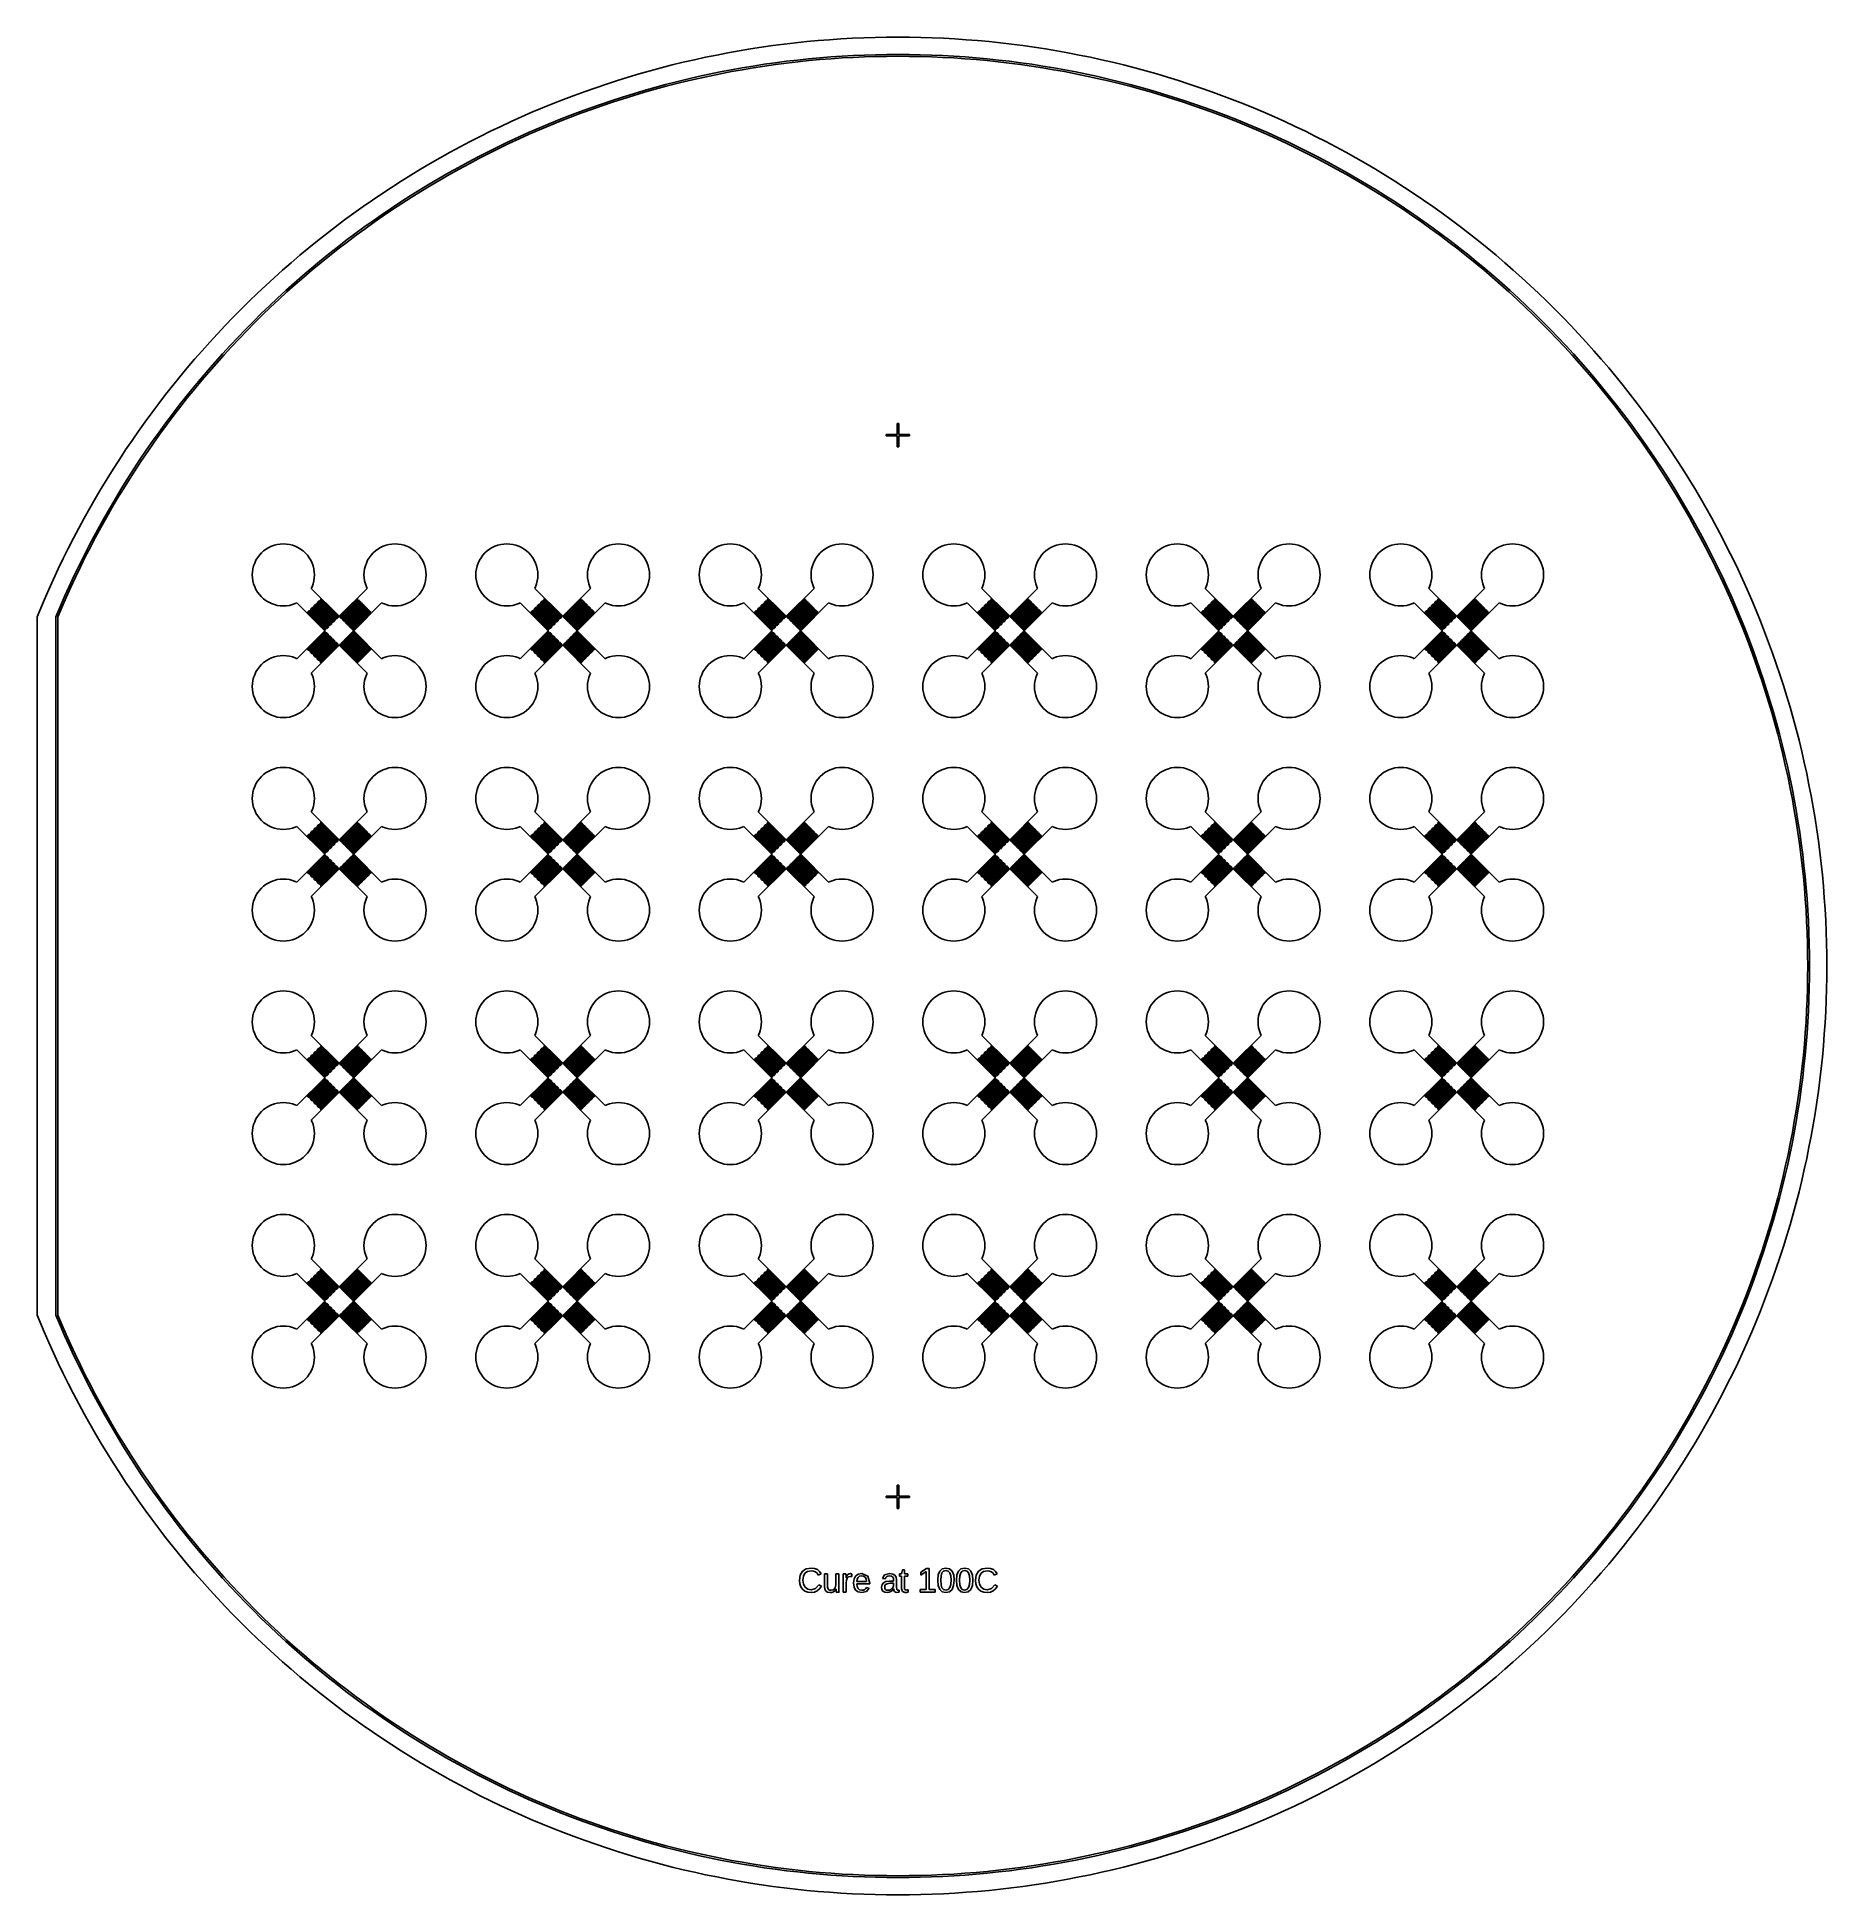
# Model space of a CAD drawing. Extents: x -16 to 132, y -40 to 113.
import ezdxf

# ---------------------------------------------------------------- set-up
doc = ezdxf.new("R2010")
doc.units = 0

msp = doc.modelspace()

# ---------------------------------------------------------------- linework, layer by layer
for p, q in [((51.4667, 113.221), (50.5294, 113.17)), ((52.4046, 113.262), (51.4667, 113.221)), ((53.343, 113.291), (52.4046, 113.262)), ((54.2816, 113.308), (53.343, 113.291)), ((55.2204, 113.314), (54.2816, 113.308)), ((56.1592, 113.308), (55.2204, 113.314)), ((57.0978, 113.291), (56.1592, 113.308)), ((58.0361, 113.262), (57.0978, 113.291)), ((58.9741, 113.221), (58.0361, 113.262)), ((59.9114, 113.17), (58.9741, 113.221)), ((40.296, 111.844), (39.3764, 111.655)), ((41.2178, 112.021), (40.296, 111.844)), ((42.1418, 112.187), (41.2178, 112.021)), ((43.0678, 112.342), (42.1418, 112.187)), ((43.9955, 112.486), (43.0678, 112.342)), ((44.925, 112.618), (43.9955, 112.486)), ((45.856, 112.738), (44.925, 112.618)), ((46.7884, 112.847), (45.856, 112.738)), ((47.7221, 112.945), (46.7884, 112.847)), ((48.6569, 113.032), (47.7221, 112.945)), ((49.5927, 113.106), (48.6569, 113.032)), ((50.5294, 113.17), (49.5927, 113.106)), ((49.6975, 111.685), (50.6167, 111.747)), ((50.6167, 111.747), (51.5367, 111.798)), ((51.5367, 111.798), (52.4571, 111.838)), ((52.4571, 111.838), (53.378, 111.866)), ((53.3817, 111.716), (52.4626, 111.688)), ((53.378, 111.866), (54.2991, 111.883)), ((54.301, 111.733), (53.3817, 111.716)), ((54.2991, 111.883), (55.2204, 111.889)), ((55.2204, 111.739), (54.301, 111.733)), ((55.2204, 111.889), (56.1417, 111.883)), ((56.1398, 111.733), (55.2204, 111.739)), ((57.0591, 111.716), (56.1398, 111.733)), ((56.1417, 111.883), (57.0628, 111.866)), ((57.9782, 111.688), (57.0591, 111.716)), ((57.0628, 111.866), (57.9837, 111.838)), ((57.9837, 111.838), (58.9041, 111.798)), ((58.9041, 111.798), (59.8241, 111.747)), ((59.8241, 111.747), (60.7433, 111.685)), ((60.8481, 113.106), (59.9114, 113.17)), ((61.7839, 113.032), (60.8481, 113.106)), ((62.7187, 112.945), (61.7839, 113.032)), ((63.6524, 112.847), (62.7187, 112.945)), ((64.5848, 112.738), (63.6524, 112.847)), ((65.5158, 112.618), (64.5848, 112.738)), ((66.4453, 112.486), (65.5158, 112.618)), ((67.373, 112.342), (66.4453, 112.486)), ((68.299, 112.187), (67.373, 112.342)), ((69.2229, 112.021), (68.299, 112.187)), ((70.1448, 111.844), (69.2229, 112.021)), ((71.0644, 111.655), (70.1448, 111.844)), ((33.9137, 110.287), (33.0136, 110.02)), ((34.8169, 110.542), (33.9137, 110.287)), ((35.7232, 110.787), (34.8169, 110.542)), ((36.6324, 111.021), (35.7232, 110.787)), ((37.5445, 111.243), (36.6324, 111.021)), ((38.4592, 111.455), (37.5445, 111.243)), ((39.3764, 111.655), (38.4592, 111.455)), ((38.7714, 110.064), (39.6715, 110.261)), ((39.6715, 110.261), (40.574, 110.446)), ((40.6033, 110.299), (39.7026, 110.114)), ((40.574, 110.446), (41.4787, 110.62)), ((41.5061, 110.473), (40.6033, 110.299)), ((41.4787, 110.62), (42.3854, 110.783)), ((42.4111, 110.636), (41.5061, 110.473)), ((42.3854, 110.783), (43.2941, 110.935)), ((43.318, 110.787), (42.4111, 110.636)), ((43.2941, 110.935), (44.2046, 111.076)), ((44.2266, 110.928), (43.318, 110.787)), ((44.2046, 111.076), (45.1168, 111.206)), ((45.1369, 111.057), (44.2266, 110.928)), ((45.1168, 111.206), (46.0304, 111.324)), ((46.0488, 111.175), (45.1369, 111.057)), ((46.0304, 111.324), (46.9455, 111.431)), ((46.962, 111.282), (46.0488, 111.175)), ((46.9455, 111.431), (47.8618, 111.527)), ((47.8765, 111.378), (46.962, 111.282)), ((47.8618, 111.527), (48.7792, 111.612)), ((48.792, 111.462), (47.8765, 111.378)), ((48.7792, 111.612), (49.6975, 111.685)), ((49.7086, 111.536), (48.792, 111.462)), ((50.6259, 111.598), (49.7086, 111.536)), ((51.544, 111.648), (50.6259, 111.598)), ((52.4626, 111.688), (51.544, 111.648)), ((58.8968, 111.648), (57.9782, 111.688)), ((59.8148, 111.598), (58.8968, 111.648)), ((60.7322, 111.536), (59.8148, 111.598)), ((61.6488, 111.462), (60.7322, 111.536)), ((60.7433, 111.685), (61.6616, 111.612)), ((62.5643, 111.378), (61.6488, 111.462)), ((61.6616, 111.612), (62.579, 111.527)), ((63.4788, 111.282), (62.5643, 111.378)), ((62.579, 111.527), (63.4953, 111.431)), ((64.392, 111.175), (63.4788, 111.282)), ((63.4953, 111.431), (64.4104, 111.324)), ((65.3038, 111.057), (64.392, 111.175)), ((64.4104, 111.324), (65.324, 111.206)), ((66.2142, 110.928), (65.3038, 111.057)), ((65.324, 111.206), (66.2362, 111.076)), ((67.1228, 110.787), (66.2142, 110.928)), ((66.2362, 111.076), (67.1467, 110.935)), ((68.0297, 110.636), (67.1228, 110.787)), ((67.1467, 110.935), (68.0554, 110.783)), ((68.9346, 110.473), (68.0297, 110.636)), ((68.0554, 110.783), (68.9621, 110.62)), ((69.8375, 110.299), (68.9346, 110.473)), ((68.9621, 110.62), (69.8668, 110.446)), ((70.7382, 110.114), (69.8375, 110.299)), ((69.8668, 110.446), (70.7693, 110.261)), ((70.7693, 110.261), (71.6694, 110.064)), ((71.9816, 111.455), (71.0644, 111.655)), ((72.8963, 111.243), (71.9816, 111.455)), ((73.8084, 111.021), (72.8963, 111.243)), ((74.7176, 110.787), (73.8084, 111.021)), ((75.6239, 110.542), (74.7176, 110.787)), ((76.5271, 110.287), (75.6239, 110.542)), ((77.4272, 110.02), (76.5271, 110.287)), ((29.4483, 108.842), (28.5664, 108.52)), ((30.3342, 109.153), (29.4483, 108.842)), ((31.2238, 109.452), (30.3342, 109.153)), ((32.1169, 109.742), (31.2238, 109.452)), ((33.0136, 110.02), (32.1169, 109.742)), ((32.5473, 108.383), (33.4273, 108.656)), ((33.4273, 108.656), (34.3105, 108.918)), ((34.3523, 108.774), (33.4708, 108.512)), ((34.3105, 108.918), (35.1969, 109.169)), ((35.237, 109.025), (34.3523, 108.774)), ((35.1969, 109.169), (36.0864, 109.409)), ((36.1246, 109.264), (35.237, 109.025)), ((36.0864, 109.409), (36.9787, 109.639)), ((37.0151, 109.493), (36.1246, 109.264)), ((36.9787, 109.639), (37.8737, 109.857)), ((37.9084, 109.711), (37.0151, 109.493)), ((37.8737, 109.857), (38.7714, 110.064)), ((38.8042, 109.918), (37.9084, 109.711)), ((39.7026, 110.114), (38.8042, 109.918)), ((71.6366, 109.918), (70.7382, 110.114)), ((72.5324, 109.711), (71.6366, 109.918)), ((71.6694, 110.064), (72.5671, 109.857)), ((73.4257, 109.493), (72.5324, 109.711)), ((72.5671, 109.857), (73.4621, 109.639)), ((74.3162, 109.264), (73.4257, 109.493)), ((73.4621, 109.639), (74.3544, 109.409)), ((75.2038, 109.025), (74.3162, 109.264)), ((74.3544, 109.409), (75.2439, 109.169)), ((76.0885, 108.774), (75.2038, 109.025)), ((75.2439, 109.169), (76.1303, 108.918)), ((76.97, 108.512), (76.0885, 108.774)), ((76.1303, 108.918), (77.0135, 108.656)), ((77.0135, 108.656), (77.8935, 108.383)), ((78.3239, 109.742), (77.4272, 110.02)), ((79.217, 109.452), (78.3239, 109.742)), ((80.1066, 109.153), (79.217, 109.452)), ((80.9925, 108.842), (80.1066, 109.153)), ((81.8744, 108.52), (80.9925, 108.842)), ((25.08, 107.126), (24.2194, 106.751)), ((25.9451, 107.49), (25.08, 107.126)), ((26.8146, 107.844), (25.9451, 107.49)), ((27.6884, 108.188), (26.8146, 107.844)), ((28.5664, 108.52), (27.6884, 108.188)), ((28.2013, 106.858), (29.0629, 107.184)), ((29.0629, 107.184), (29.9284, 107.5)), ((29.9789, 107.359), (29.1151, 107.044)), ((29.9284, 107.5), (30.7977, 107.805)), ((30.8465, 107.663), (29.9789, 107.359)), ((30.7977, 107.805), (31.6707, 108.099)), ((31.7178, 107.957), (30.8465, 107.663)), ((31.6707, 108.099), (32.5473, 108.383)), ((32.5926, 108.24), (31.7178, 107.957)), ((33.4708, 108.512), (32.5926, 108.24)), ((77.8482, 108.24), (76.97, 108.512)), ((78.723, 107.957), (77.8482, 108.24)), ((77.8935, 108.383), (78.7701, 108.099)), ((79.5943, 107.663), (78.723, 107.957)), ((78.7701, 108.099), (79.6431, 107.805)), ((80.4619, 107.359), (79.5943, 107.663)), ((79.6431, 107.805), (80.5124, 107.5)), ((81.3257, 107.044), (80.4619, 107.359)), ((80.5124, 107.5), (81.3779, 107.184)), ((81.3779, 107.184), (82.2395, 106.858)), ((82.7524, 108.188), (81.8744, 108.52)), ((83.6262, 107.844), (82.7524, 108.188)), ((84.4957, 107.49), (83.6262, 107.844)), ((85.3608, 107.126), (84.4957, 107.49)), ((86.2214, 106.751), (85.3608, 107.126)), ((22.5124, 105.969), (21.6663, 105.562)), ((23.3635, 106.365), (22.5124, 105.969)), ((24.2194, 106.751), (23.3635, 106.365)), ((24.7969, 105.448), (25.6414, 105.816)), ((25.7005, 105.678), (24.8577, 105.311)), ((25.6414, 105.816), (26.4904, 106.174)), ((26.5479, 106.035), (25.7005, 105.678)), ((26.4904, 106.174), (27.3438, 106.521)), ((27.3995, 106.382), (26.5479, 106.035)), ((27.3438, 106.521), (28.2013, 106.858)), ((28.2553, 106.718), (27.3995, 106.382)), ((29.1151, 107.044), (28.2553, 106.718)), ((82.1855, 106.718), (81.3257, 107.044)), ((83.0413, 106.382), (82.1855, 106.718)), ((82.2395, 106.858), (83.097, 106.521)), ((83.8929, 106.035), (83.0413, 106.382)), ((83.097, 106.521), (83.9503, 106.174)), ((84.7402, 105.678), (83.8929, 106.035)), ((83.9503, 106.174), (84.7993, 105.816)), ((85.5831, 105.311), (84.7402, 105.678)), ((84.7993, 105.816), (85.6439, 105.448)), ((87.0773, 106.365), (86.2214, 106.751)), ((87.9284, 105.969), (87.0773, 106.365)), ((88.7745, 105.562), (87.9284, 105.969)), ((19.1586, 104.281), (18.3333, 103.833)), ((19.9892, 104.718), (19.1586, 104.281)), ((20.8251, 105.145), (19.9892, 104.718)), ((21.6663, 105.562), (20.8251, 105.145)), ((21.4658, 103.872), (22.2913, 104.282)), ((22.3571, 104.147), (21.5333, 103.738)), ((22.2913, 104.282), (23.1217, 104.681)), ((23.1858, 104.545), (22.3571, 104.147)), ((23.1217, 104.681), (23.957, 105.069)), ((24.0194, 104.933), (23.1858, 104.545)), ((23.957, 105.069), (24.7969, 105.448)), ((24.8577, 105.311), (24.0194, 104.933)), ((86.4214, 104.933), (85.5831, 105.311)), ((85.6439, 105.448), (86.4838, 105.069)), ((87.255, 104.545), (86.4214, 104.933)), ((86.4838, 105.069), (87.3191, 104.681)), ((88.0837, 104.147), (87.255, 104.545)), ((87.3191, 104.681), (88.1495, 104.282)), ((88.9075, 103.738), (88.0837, 104.147)), ((88.1495, 104.282), (88.975, 103.872)), ((89.6157, 105.145), (88.7745, 105.562)), ((90.4516, 104.718), (89.6157, 105.145)), ((91.2822, 104.281), (90.4516, 104.718)), ((92.1075, 103.833), (91.2822, 104.281)), ((16.6997, 102.908), (15.8915, 102.43)), ((17.5137, 103.375), (16.6997, 102.908)), ((18.3333, 103.833), (17.5137, 103.375)), ((18.2161, 102.135), (19.0205, 102.585)), ((19.0205, 102.585), (19.8303, 103.024)), ((19.901, 102.892), (19.0928, 102.453)), ((19.8303, 103.024), (20.6455, 103.453)), ((20.7145, 103.32), (19.901, 102.892)), ((20.6455, 103.453), (21.4658, 103.872)), ((21.5333, 103.738), (20.7145, 103.32)), ((89.7263, 103.32), (88.9075, 103.738)), ((88.975, 103.872), (89.7953, 103.453)), ((90.5398, 102.892), (89.7263, 103.32)), ((89.7953, 103.453), (90.6105, 103.024)), ((91.348, 102.453), (90.5398, 102.892)), ((90.6105, 103.024), (91.4203, 102.585)), ((91.4203, 102.585), (92.2247, 102.135)), ((92.9271, 103.375), (92.1075, 103.833)), ((93.7411, 102.908), (92.9271, 103.375)), ((94.5493, 102.43), (93.7411, 102.908)), ((14.2931, 101.445), (13.503, 100.938)), ((15.0893, 101.942), (14.2931, 101.445)), ((15.8915, 102.43), (15.0893, 101.942)), ((15.8368, 100.729), (16.6241, 101.208)), ((16.7012, 101.079), (15.9155, 100.601)), ((16.6241, 101.208), (17.4173, 101.676)), ((17.4928, 101.547), (16.7012, 101.079)), ((17.4173, 101.676), (18.2161, 102.135)), ((18.29, 102.005), (17.4928, 101.547)), ((19.0928, 102.453), (18.29, 102.005)), ((92.1508, 102.005), (91.348, 102.453)), ((92.948, 101.547), (92.1508, 102.005)), ((92.2247, 102.135), (93.0235, 101.676)), ((93.7395, 101.079), (92.948, 101.547)), ((93.0235, 101.676), (93.8167, 101.208)), ((94.5253, 100.601), (93.7395, 101.079)), ((93.8167, 101.208), (94.604, 100.729)), ((95.3515, 101.942), (94.5493, 102.43)), ((96.1477, 101.445), (95.3515, 101.942)), ((96.9378, 100.938), (96.1477, 101.445)), ((11.9419, 99.8947), (11.1711, 99.3588)), ((12.7193, 100.421), (11.9419, 99.8947)), ((13.503, 100.938), (12.7193, 100.421)), ((13.511, 99.2362), (14.2801, 99.7433)), ((14.3619, 99.6176), (13.5943, 99.1115)), ((14.2801, 99.7433), (15.0555, 100.241)), ((15.1357, 100.114), (14.3619, 99.6176)), ((15.0555, 100.241), (15.8368, 100.729)), ((15.9155, 100.601), (15.1357, 100.114)), ((95.3051, 100.114), (94.5253, 100.601)), ((94.604, 100.729), (95.3853, 100.241)), ((96.0789, 99.6176), (95.3051, 100.114)), ((95.3853, 100.241), (96.1607, 99.7433)), ((96.8465, 99.1115), (96.0789, 99.6176)), ((96.1607, 99.7433), (96.9298, 99.2362)), ((97.7215, 100.421), (96.9378, 100.938)), ((98.4989, 99.8947), (97.7215, 100.421)), ((99.2697, 99.3588), (98.4989, 99.8947)), ((9.64941, 98.259), (8.8988, 97.6951)), ((10.4069, 98.8136), (9.64941, 98.259)), ((11.1711, 99.3588), (10.4069, 98.8136)), ((11.2416, 97.6587), (11.9916, 98.1938)), ((12.078, 98.0711), (11.3295, 97.5371)), ((11.9916, 98.1938), (12.7481, 98.7196)), ((12.8329, 98.5959), (12.078, 98.0711)), ((12.7481, 98.7196), (13.511, 99.2362)), ((13.5943, 99.1115), (12.8329, 98.5959)), ((97.6078, 98.5959), (96.8465, 99.1115)), ((96.9298, 99.2362), (97.6927, 98.7196)), ((98.3628, 98.0711), (97.6078, 98.5959)), ((97.6927, 98.7196), (98.4492, 98.1938)), ((99.1113, 97.5371), (98.3628, 98.0711)), ((98.4492, 98.1938), (99.1992, 97.6587)), ((100.034, 98.8136), (99.2697, 99.3588)), ((100.791, 98.259), (100.034, 98.8136)), ((101.542, 97.6951), (100.791, 98.259)), ((7.41866, 96.54), (6.68932, 95.9489)), ((8.15518, 97.1221), (7.41866, 96.54)), ((8.8988, 97.6951), (8.15518, 97.1221)), ((9.03189, 95.9987), (9.76166, 96.5611)), ((9.85249, 96.4417), (9.12418, 95.8804)), ((9.76166, 96.5611), (10.4983, 97.1144)), ((10.5876, 96.9939), (9.85249, 96.4417)), ((10.4983, 97.1144), (11.2416, 97.6587)), ((11.3295, 97.5371), (10.5876, 96.9939)), ((99.8532, 96.9939), (99.1113, 97.5371)), ((99.1992, 97.6587), (99.9425, 97.1144)), ((100.588, 96.4417), (99.8532, 96.9939)), ((99.9425, 97.1144), (100.679, 96.5611)), ((101.317, 95.8804), (100.588, 96.4417)), ((100.679, 96.5611), (101.409, 95.9987)), ((102.286, 97.1221), (101.542, 97.6951)), ((103.022, 96.54), (102.286, 97.1221)), ((103.751, 95.9489), (103.022, 96.54)), ((5.96729, 95.3489), (5.25269, 94.7401)), ((6.68932, 95.9489), (5.96729, 95.3489)), ((7.59332, 94.8474), (8.30908, 95.4274)), ((8.4028, 95.3103), (7.68849, 94.7314)), ((8.30908, 95.4274), (9.03189, 95.9987)), ((9.12418, 95.8804), (8.4028, 95.3103)), ((102.038, 95.3103), (101.317, 95.8804)), ((101.409, 95.9987), (102.132, 95.4274)), ((102.752, 94.7314), (102.038, 95.3103)), ((102.132, 95.4274), (102.847, 94.8474)), ((104.474, 95.3489), (103.751, 95.9489)), ((105.188, 94.7401), (104.474, 95.3489)), ((3.84615, 93.4964), (3.15443, 92.8616)), ((4.54559, 94.1225), (3.84615, 93.4964)), ((5.25269, 94.7401), (4.54559, 94.1225)), ((5.48953, 93.055), (6.18346, 93.661)), ((6.28143, 93.5475), (5.5889, 92.9426)), ((6.18346, 93.661), (6.88475, 94.2585)), ((6.98132, 94.1438), (6.28143, 93.5475)), ((6.88475, 94.2585), (7.59332, 94.8474)), ((7.68849, 94.7314), (6.98132, 94.1438)), ((103.459, 94.1438), (102.752, 94.7314)), ((102.847, 94.8474), (103.556, 94.2585)), ((104.159, 93.5475), (103.459, 94.1438)), ((103.556, 94.2585), (104.257, 93.661)), ((104.852, 92.9426), (104.159, 93.5475)), ((104.257, 93.661), (104.951, 93.055)), ((105.895, 94.1225), (105.188, 94.7401)), ((106.595, 93.4964), (105.895, 94.1225)), ((107.286, 92.8616), (106.595, 93.4964)), ((2.47055, 92.2185), (1.79462, 91.567)), ((3.15443, 92.8616), (2.47055, 92.2185)), ((3.45314, 91.1864), (4.12428, 91.8176)), ((4.12428, 91.8176), (4.80312, 92.4405)), ((4.90385, 92.3294), (4.22638, 91.7077)), ((4.80312, 92.4405), (5.48953, 93.055)), ((5.5889, 92.9426), (4.90385, 92.3294)), ((105.537, 92.3294), (104.852, 92.9426)), ((104.951, 93.055), (105.638, 92.4405)), ((106.214, 91.7077), (105.537, 92.3294)), ((105.638, 92.4405), (106.317, 91.8176)), ((106.317, 91.8176), (106.988, 91.1864)), ((107.97, 92.2185), (107.286, 92.8616)), ((108.646, 91.567), (107.97, 92.2185)), ((1.12674, 90.9073), (0.46699, 90.2394)), ((1.79462, 91.567), (1.12674, 90.9073)), ((2.13437, 89.8996), (2.78981, 90.5471)), ((2.89456, 90.4397), (2.24043, 89.7936)), ((2.78981, 90.5471), (3.45314, 91.1864)), ((3.55658, 91.0778), (2.89456, 90.4397)), ((4.22638, 91.7077), (3.55658, 91.0778)), ((106.884, 91.0778), (106.214, 91.7077)), ((107.546, 90.4397), (106.884, 91.0778)), ((106.988, 91.1864), (107.651, 90.5471)), ((108.2, 89.7936), (107.546, 90.4397)), ((107.651, 90.5471), (108.306, 89.8996)), ((109.314, 90.9073), (108.646, 91.567)), ((109.974, 90.2394), (109.314, 90.9073)), ((-0.82764, 88.8796), (-1.46234, 88.1879)), ((-0.18448, 89.5634), (-0.82764, 88.8796)), ((0.46699, 90.2394), (-0.18448, 89.5634)), ((0.84755, 88.5809), (1.48691, 89.2442)), ((1.59427, 89.1394), (0.95619, 88.4774)), ((1.48691, 89.2442), (2.13437, 89.8996)), ((2.24043, 89.7936), (1.59427, 89.1394)), ((108.847, 89.1394), (108.2, 89.7936)), ((108.306, 89.8996), (108.954, 89.2442)), ((109.485, 88.4774), (108.847, 89.1394)), ((108.954, 89.2442), (109.593, 88.5809)), ((110.625, 89.5634), (109.974, 90.2394)), ((111.268, 88.8796), (110.625, 89.5634)), ((111.903, 88.1879), (111.268, 88.8796)), ((-2.08852, 87.4884), (-2.70605, 86.7813)), ((-1.46234, 88.1879), (-2.08852, 87.4884)), ((-1.021, 86.5445), (-0.40649, 87.2309)), ((-0.40649, 87.2309), (0.21638, 87.9097)), ((0.32628, 87.8076), (-0.29535, 87.1301)), ((0.21638, 87.9097), (0.84755, 88.5809)), ((0.95619, 88.4774), (0.32628, 87.8076)), ((110.115, 87.8076), (109.485, 88.4774)), ((109.593, 88.5809), (110.224, 87.9097)), ((110.736, 87.1301), (110.115, 87.8076)), ((110.224, 87.9097), (110.847, 87.2309)), ((110.847, 87.2309), (111.462, 86.5445)), ((112.529, 87.4884), (111.903, 88.1879)), ((113.147, 86.7813), (112.529, 87.4884)), ((-3.31488, 86.0667), (-3.91489, 85.3447)), ((-2.70605, 86.7813), (-3.31488, 86.0667)), ((-2.22452, 85.1492), (-1.62703, 85.8505)), ((-1.51346, 85.7526), (-2.10974, 85.0527)), ((-1.62703, 85.8505), (-1.021, 86.5445)), ((-0.90863, 86.4451), (-1.51346, 85.7526)), ((-0.29535, 87.1301), (-0.90863, 86.4451)), ((111.349, 86.4451), (110.736, 87.1301)), ((111.954, 85.7526), (111.349, 86.4451)), ((111.462, 86.5445), (112.068, 85.8505)), ((112.551, 85.0527), (111.954, 85.7526)), ((112.068, 85.8505), (112.665, 85.1492)), ((113.756, 86.0667), (113.147, 86.7813)), ((114.356, 85.3447), (113.756, 86.0667)), ((-4.50598, 84.6153), (-5.08809, 83.8788)), ((-3.91489, 85.3447), (-4.50598, 84.6153)), ((-3.39343, 83.7249), (-2.81334, 84.4407)), ((-2.69739, 84.3455), (-3.27632, 83.6312)), ((-2.81334, 84.4407), (-2.22452, 85.1492)), ((-2.10974, 85.0527), (-2.69739, 84.3455)), ((113.138, 84.3455), (112.551, 85.0527)), ((112.665, 85.1492), (113.254, 84.4407)), ((113.717, 83.6312), (113.138, 84.3455)), ((113.254, 84.4407), (113.834, 83.7249)), ((114.947, 84.6153), (114.356, 85.3447)), ((115.529, 83.8788), (114.947, 84.6153)), ((-5.6611, 83.1352), (-6.22496, 82.3846)), ((-5.08809, 83.8788), (-5.6611, 83.1352)), ((-4.52704, 82.2723), (-3.96469, 83.0021)), ((-3.84644, 82.9098), (-4.40765, 82.1815)), ((-3.96469, 83.0021), (-3.39343, 83.7249)), ((-3.27632, 83.6312), (-3.84644, 82.9098)), ((114.287, 82.9098), (113.717, 83.6312)), ((113.834, 83.7249), (114.406, 83.0021)), ((114.848, 82.1815), (114.287, 82.9098)), ((114.406, 83.0021), (114.968, 82.2723)), ((116.102, 83.1352), (115.529, 83.8788)), ((116.666, 82.3846), (116.102, 83.1352)), ((-6.77956, 81.6271), (-7.32481, 80.8629)), ((-6.22496, 82.3846), (-6.77956, 81.6271)), ((-5.62465, 80.7924), (-5.08038, 81.5357)), ((-4.9599, 81.4464), (-5.50308, 80.7045)), ((-5.08038, 81.5357), (-4.52704, 82.2723)), ((-4.40765, 82.1815), (-4.9599, 81.4464)), ((55.1565, 80.5937), (55.1565, 81.4884)), ((55.1565, 81.4884), (55.2843, 81.4884)), ((55.2843, 81.4884), (55.2843, 80.5937)), ((115.401, 81.4464), (114.848, 82.1815)), ((114.968, 82.2723), (115.521, 81.5357)), ((115.944, 80.7045), (115.401, 81.4464)), ((115.521, 81.5357), (116.065, 80.7924)), ((117.22, 81.6271), (116.666, 82.3846)), ((117.766, 80.8629), (117.22, 81.6271)), ((-7.86066, 80.0921), (-8.38701, 79.3147)), ((-7.32481, 80.8629), (-7.86066, 80.0921)), ((-6.68562, 79.2859), (-6.15976, 80.0424)), ((-6.03712, 79.956), (-6.56194, 79.201)), ((-6.15976, 80.0424), (-5.62465, 80.7924)), ((-5.50308, 80.7045), (-6.03712, 79.956)), ((54.2617, 80.4658), (54.2617, 80.5937)), ((54.2617, 80.5937), (55.1565, 80.5937)), ((55.1565, 80.4658), (54.2617, 80.4658)), ((55.1565, 79.5711), (55.1565, 80.4658)), ((55.2843, 79.5711), (55.1565, 79.5711)), ((55.2843, 80.5937), (56.1791, 80.5937)), ((56.1791, 80.4658), (55.2843, 80.4658)), ((55.2843, 80.4658), (55.2843, 79.5711)), ((56.1791, 80.5937), (56.1791, 80.4658)), ((116.478, 79.956), (115.944, 80.7045)), ((116.065, 80.7924), (116.601, 80.0424)), ((117.003, 79.201), (116.478, 79.956)), ((116.601, 80.0424), (117.126, 79.2859)), ((118.301, 80.0921), (117.766, 80.8629)), ((118.828, 79.3147), (118.301, 80.0921)), ((-8.90378, 78.531), (-9.41087, 77.7409)), ((-8.38701, 79.3147), (-8.90378, 78.531)), ((-7.7093, 77.7539), (-7.20216, 78.523)), ((-7.07744, 78.4397), (-7.58357, 77.6721)), ((-7.20216, 78.523), (-6.68562, 79.2859)), ((-6.56194, 79.201), (-7.07744, 78.4397)), ((117.518, 78.4397), (117.003, 79.201)), ((117.126, 79.2859), (117.643, 78.523)), ((118.024, 77.6721), (117.518, 78.4397)), ((117.643, 78.523), (118.15, 77.7539)), ((119.345, 78.531), (118.828, 79.3147)), ((119.852, 77.7409), (119.345, 78.531)), ((-9.90825, 76.9447), (-10.3958, 76.1425)), ((-9.41087, 77.7409), (-9.90825, 76.9447)), ((-8.69507, 76.1972), (-8.20695, 76.9785)), ((-8.08023, 76.8983), (-8.56737, 76.1185)), ((-8.20695, 76.9785), (-7.7093, 77.7539)), ((-7.58357, 77.6721), (-8.08023, 76.8983)), ((118.521, 76.8983), (118.024, 77.6721)), ((118.15, 77.7539), (118.648, 76.9785)), ((119.008, 76.1185), (118.521, 76.8983)), ((118.648, 76.9785), (119.136, 76.1972)), ((120.349, 76.9447), (119.852, 77.7409)), ((120.837, 76.1425), (120.349, 76.9447)), ((-10.8735, 75.3343), (-11.3412, 74.5203)), ((-10.3958, 76.1425), (-10.8735, 75.3343)), ((-9.64235, 74.6167), (-9.17355, 75.4099)), ((-9.04491, 75.3327), (-9.51276, 74.5412)), ((-9.17355, 75.4099), (-8.69507, 76.1972)), ((-8.56737, 76.1185), (-9.04491, 75.3327)), ((119.486, 75.3327), (119.008, 76.1185)), ((119.136, 76.1972), (119.614, 75.4099)), ((119.954, 74.5412), (119.486, 75.3327)), ((119.614, 75.4099), (120.083, 74.6167)), ((121.314, 75.3343), (120.837, 76.1425)), ((121.782, 74.5203), (121.314, 75.3343)), ((-11.799, 73.7007), (-12.2466, 72.8754)), ((-11.3412, 74.5203), (-11.799, 73.7007)), ((-10.5506, 73.0135), (-10.1014, 73.8179)), ((-9.97086, 73.744), (-10.4191, 72.9412)), ((-10.1014, 73.8179), (-9.64235, 74.6167)), ((-9.51276, 74.5412), (-9.97086, 73.744)), ((120.412, 73.744), (119.954, 74.5412)), ((120.083, 74.6167), (120.542, 73.8179)), ((120.86, 72.9412), (120.412, 73.744)), ((120.542, 73.8179), (120.991, 73.0135)), ((122.24, 73.7007), (121.782, 74.5203)), ((122.687, 72.8754), (122.24, 73.7007)), ((-12.684, 72.0448), (-13.1112, 71.2089)), ((-12.2466, 72.8754), (-12.684, 72.0448)), ((-11.4191, 71.3885), (-10.9898, 72.2037)), ((-10.8575, 72.133), (-11.286, 71.3195)), ((-10.9898, 72.2037), (-10.5506, 73.0135)), ((-10.4191, 72.9412), (-10.8575, 72.133)), ((121.298, 72.133), (120.86, 72.9412)), ((120.991, 73.0135), (121.431, 72.2037)), ((121.727, 71.3195), (121.298, 72.133)), ((121.431, 72.2037), (121.86, 71.3885)), ((123.125, 72.0448), (122.687, 72.8754)), ((123.552, 71.2089), (123.125, 72.0448)), ((-13.1112, 71.2089), (-13.5282, 70.3677)), ((-12.2476, 69.7427), (-11.8384, 70.5682)), ((-11.7044, 70.5007), (-12.1128, 69.6769)), ((-11.8384, 70.5682), (-11.4191, 71.3885)), ((-11.286, 71.3195), (-11.7044, 70.5007)), ((2.34991, 70.2278), (2.47891, 70.4429)), ((2.47891, 70.4429), (2.62834, 70.6445)), ((2.62834, 70.6445), (2.79683, 70.8303)), ((2.79683, 70.8303), (2.98273, 70.9988)), ((2.98273, 70.9988), (3.18425, 71.1483)), ((3.18425, 71.1483), (3.39941, 71.2773)), ((3.39941, 71.2773), (3.62622, 71.3845)), ((3.62622, 71.3845), (3.86244, 71.469)), ((3.86244, 71.469), (4.1058, 71.53)), ((4.1058, 71.53), (4.35397, 71.5668)), ((4.35397, 71.5668), (4.60455, 71.5791)), ((4.60455, 71.5791), (4.85515, 71.5668)), ((4.85515, 71.5668), (5.10329, 71.53)), ((5.10329, 71.53), (5.34666, 71.469)), ((5.34666, 71.469), (5.58289, 71.3845)), ((5.58289, 71.3845), (5.80968, 71.2773)), ((5.80968, 71.2773), (6.02486, 71.1483)), ((6.02486, 71.1483), (6.22638, 70.9988)), ((6.22638, 70.9988), (6.41228, 70.8303)), ((6.41228, 70.8303), (6.58076, 70.6444)), ((6.58076, 70.6444), (6.73019, 70.4429)), ((6.73019, 70.4429), (6.85918, 70.2277)), ((11.5476, 70.2277), (11.6766, 70.4429)), ((11.6766, 70.4429), (11.826, 70.6444)), ((11.826, 70.6444), (11.9945, 70.8303)), ((11.9945, 70.8303), (12.1804, 70.9988)), ((12.1804, 70.9988), (12.3819, 71.1483)), ((12.3819, 71.1483), (12.5971, 71.2773)), ((12.5971, 71.2773), (12.8239, 71.3845)), ((12.8239, 71.3845), (13.0601, 71.469)), ((13.0601, 71.469), (13.3035, 71.53)), ((13.3035, 71.53), (13.5516, 71.5668)), ((13.5516, 71.5668), (13.8022, 71.5791)), ((13.8022, 71.5791), (14.0528, 71.5668)), ((14.0528, 71.5668), (14.301, 71.53)), ((14.301, 71.53), (14.5443, 71.469)), ((14.5443, 71.469), (14.7805, 71.3845)), ((14.7805, 71.3845), (15.0074, 71.2773)), ((15.0074, 71.2773), (15.2225, 71.1483)), ((15.2225, 71.1483), (15.424, 70.9988)), ((15.424, 70.9988), (15.6099, 70.8303)), ((15.6099, 70.8303), (15.7784, 70.6445)), ((15.7784, 70.6445), (15.9279, 70.4429)), ((15.9279, 70.4429), (16.0569, 70.2278)), ((20.7567, 70.2278), (20.8857, 70.4429)), ((20.8857, 70.4429), (21.0351, 70.6445)), ((21.0351, 70.6445), (21.2036, 70.8303)), ((21.2036, 70.8303), (21.3895, 70.9988)), ((21.3895, 70.9988), (21.591, 71.1483)), ((21.591, 71.1483), (21.8062, 71.2773)), ((21.8062, 71.2773), (22.033, 71.3845)), ((22.033, 71.3845), (22.2692, 71.469)), ((22.2692, 71.469), (22.5126, 71.53)), ((22.5126, 71.53), (22.7608, 71.5668)), ((22.7608, 71.5668), (23.0114, 71.5791)), ((23.0114, 71.5791), (23.2619, 71.5668)), ((23.2619, 71.5668), (23.5101, 71.53)), ((23.5101, 71.53), (23.7535, 71.469)), ((23.7535, 71.469), (23.9897, 71.3845)), ((23.9897, 71.3845), (24.2165, 71.2773)), ((24.2165, 71.2773), (24.4317, 71.1483)), ((24.4317, 71.1483), (24.6332, 70.9988)), ((24.6332, 70.9988), (24.8191, 70.8303)), ((24.8191, 70.8303), (24.9876, 70.6444)), ((24.9876, 70.6444), (25.137, 70.4429)), ((25.137, 70.4429), (25.266, 70.2277)), ((29.9544, 70.2277), (30.0834, 70.4429)), ((30.0834, 70.4429), (30.2328, 70.6444)), ((30.2328, 70.6444), (30.4013, 70.8303)), ((30.4013, 70.8303), (30.5872, 70.9988)), ((30.5872, 70.9988), (30.7887, 71.1483)), ((30.7887, 71.1483), (31.0039, 71.2773)), ((31.0039, 71.2773), (31.2307, 71.3845)), ((31.2307, 71.3845), (31.4669, 71.469)), ((31.4669, 71.469), (31.7103, 71.53)), ((31.7103, 71.53), (31.9584, 71.5668)), ((31.9584, 71.5668), (32.209, 71.5791)), ((32.209, 71.5791), (32.4596, 71.5668)), ((32.4596, 71.5668), (32.7078, 71.53)), ((32.7078, 71.53), (32.9511, 71.469)), ((32.9511, 71.469), (33.1873, 71.3845)), ((33.1873, 71.3845), (33.4142, 71.2773)), ((33.4142, 71.2773), (33.6293, 71.1483)), ((33.6293, 71.1483), (33.8308, 70.9988)), ((33.8308, 70.9988), (34.0167, 70.8303)), ((34.0167, 70.8303), (34.1852, 70.6445)), ((34.1852, 70.6445), (34.3347, 70.4429)), ((34.3347, 70.4429), (34.4637, 70.2278)), ((39.1635, 70.2278), (39.2925, 70.4429)), ((39.2925, 70.4429), (39.4419, 70.6445)), ((39.4419, 70.6445), (39.6104, 70.8303)), ((39.6104, 70.8303), (39.7963, 70.9988)), ((39.7963, 70.9988), (39.9978, 71.1483)), ((39.9978, 71.1483), (40.213, 71.2773)), ((40.213, 71.2773), (40.4398, 71.3845)), ((40.4398, 71.3845), (40.676, 71.469)), ((40.676, 71.469), (40.9194, 71.53)), ((40.9194, 71.53), (41.1676, 71.5668)), ((41.1676, 71.5668), (41.4182, 71.5791)), ((41.4182, 71.5791), (41.6687, 71.5668)), ((41.6687, 71.5668), (41.9169, 71.53)), ((41.9169, 71.53), (42.1603, 71.469)), ((42.1603, 71.469), (42.3965, 71.3845)), ((42.3965, 71.3845), (42.6233, 71.2773)), ((42.6233, 71.2773), (42.8385, 71.1483)), ((42.8385, 71.1483), (43.04, 70.9988)), ((43.04, 70.9988), (43.2259, 70.8303)), ((43.2259, 70.8303), (43.3944, 70.6444)), ((43.3944, 70.6444), (43.5438, 70.4429)), ((43.5438, 70.4429), (43.6728, 70.2277)), ((48.3612, 70.2277), (48.4902, 70.4429)), ((48.4902, 70.4429), (48.6396, 70.6444)), ((48.6396, 70.6444), (48.8081, 70.8303)), ((48.8081, 70.8303), (48.994, 70.9988)), ((48.994, 70.9988), (49.1955, 71.1483)), ((49.1955, 71.1483), (49.4107, 71.2773)), ((49.4107, 71.2773), (49.6375, 71.3845)), ((49.6375, 71.3845), (49.8737, 71.469)), ((49.8737, 71.469), (50.1171, 71.53)), ((50.1171, 71.53), (50.3652, 71.5668)), ((50.3652, 71.5668), (50.6158, 71.5791)), ((50.6158, 71.5791), (50.8664, 71.5668)), ((50.8664, 71.5668), (51.1146, 71.53)), ((51.1146, 71.53), (51.3579, 71.469)), ((51.3579, 71.469), (51.5941, 71.3845)), ((51.5941, 71.3845), (51.821, 71.2773)), ((51.821, 71.2773), (52.0361, 71.1483)), ((52.0361, 71.1483), (52.2376, 70.9988)), ((52.2376, 70.9988), (52.4235, 70.8303)), ((52.4235, 70.8303), (52.592, 70.6445)), ((52.592, 70.6445), (52.7415, 70.4429)), ((52.7415, 70.4429), (52.8705, 70.2278)), ((57.5703, 70.2278), (57.6993, 70.4429)), ((57.6993, 70.4429), (57.8487, 70.6445)), ((57.8487, 70.6445), (58.0172, 70.8303)), ((58.0172, 70.8303), (58.2031, 70.9988)), ((58.2031, 70.9988), (58.4046, 71.1483)), ((58.4046, 71.1483), (58.6198, 71.2773)), ((58.6198, 71.2773), (58.8466, 71.3845)), ((58.8466, 71.3845), (59.0828, 71.469)), ((59.0828, 71.469), (59.3262, 71.53)), ((59.3262, 71.53), (59.5744, 71.5668)), ((59.5744, 71.5668), (59.825, 71.5791)), ((59.825, 71.5791), (60.0755, 71.5668)), ((60.0755, 71.5668), (60.3237, 71.53)), ((60.3237, 71.53), (60.5671, 71.469)), ((60.5671, 71.469), (60.8033, 71.3845)), ((60.8033, 71.3845), (61.0301, 71.2773)), ((61.0301, 71.2773), (61.2453, 71.1483)), ((61.2453, 71.1483), (61.4468, 70.9988)), ((61.4468, 70.9988), (61.6327, 70.8303)), ((61.6327, 70.8303), (61.8012, 70.6444)), ((61.8012, 70.6444), (61.9506, 70.4429)), ((61.9506, 70.4429), (62.0796, 70.2277)), ((66.768, 70.2277), (66.897, 70.4429)), ((66.897, 70.4429), (67.0464, 70.6444)), ((67.0464, 70.6444), (67.2149, 70.8303)), ((67.2149, 70.8303), (67.4008, 70.9988)), ((67.4008, 70.9988), (67.6023, 71.1483)), ((67.6023, 71.1483), (67.8175, 71.2773)), ((67.8175, 71.2773), (68.0443, 71.3845)), ((68.0443, 71.3845), (68.2805, 71.469)), ((68.2805, 71.469), (68.5239, 71.53)), ((68.5239, 71.53), (68.772, 71.5668)), ((68.772, 71.5668), (69.0226, 71.5791)), ((69.0226, 71.5791), (69.2732, 71.5668)), ((69.2732, 71.5668), (69.5214, 71.53)), ((69.5214, 71.53), (69.7647, 71.469)), ((69.7647, 71.469), (70.001, 71.3845)), ((70.001, 71.3845), (70.2278, 71.2773)), ((70.2278, 71.2773), (70.4429, 71.1483)), ((70.4429, 71.1483), (70.6445, 70.9988)), ((70.6445, 70.9988), (70.8303, 70.8303)), ((70.8303, 70.8303), (70.9988, 70.6445)), ((70.9988, 70.6445), (71.1483, 70.4429)), ((71.1483, 70.4429), (71.2773, 70.2278)), ((75.9771, 70.2278), (76.1061, 70.4429)), ((76.1061, 70.4429), (76.2556, 70.6445)), ((76.2556, 70.6445), (76.424, 70.8303)), ((76.424, 70.8303), (76.6099, 70.9988)), ((76.6099, 70.9988), (76.8114, 71.1483)), ((76.8114, 71.1483), (77.0266, 71.2773)), ((77.0266, 71.2773), (77.2534, 71.3845)), ((77.2534, 71.3845), (77.4896, 71.469)), ((77.4896, 71.469), (77.733, 71.53)), ((77.733, 71.53), (77.9812, 71.5668)), ((77.9812, 71.5668), (78.2318, 71.5791)), ((78.2318, 71.5791), (78.4823, 71.5668)), ((78.4823, 71.5668), (78.7305, 71.53)), ((78.7305, 71.53), (78.9739, 71.469)), ((78.9739, 71.469), (79.2101, 71.3845)), ((79.2101, 71.3845), (79.4369, 71.2773)), ((79.4369, 71.2773), (79.6521, 71.1483)), ((79.6521, 71.1483), (79.8536, 70.9988)), ((79.8536, 70.9988), (80.0395, 70.8303)), ((80.0395, 70.8303), (80.208, 70.6444)), ((80.208, 70.6444), (80.3574, 70.4429)), ((80.3574, 70.4429), (80.4864, 70.2277)), ((85.1748, 70.2277), (85.3038, 70.4429)), ((85.3038, 70.4429), (85.4532, 70.6444)), ((85.4532, 70.6444), (85.6217, 70.8303)), ((85.6217, 70.8303), (85.8076, 70.9988)), ((85.8076, 70.9988), (86.0091, 71.1483)), ((86.0091, 71.1483), (86.2243, 71.2773)), ((86.2243, 71.2773), (86.4511, 71.3845)), ((86.4511, 71.3845), (86.6873, 71.469)), ((86.6873, 71.469), (86.9307, 71.53)), ((86.9307, 71.53), (87.1788, 71.5668)), ((87.1788, 71.5668), (87.4294, 71.5791)), ((87.4294, 71.5791), (87.68, 71.5668)), ((87.68, 71.5668), (87.9282, 71.53)), ((87.9282, 71.53), (88.1715, 71.469)), ((88.1715, 71.469), (88.4078, 71.3845)), ((88.4078, 71.3845), (88.6346, 71.2773)), ((88.6346, 71.2773), (88.8497, 71.1483)), ((88.8497, 71.1483), (89.0513, 70.9988)), ((89.0513, 70.9988), (89.2371, 70.8303)), ((89.2371, 70.8303), (89.4056, 70.6445)), ((89.4056, 70.6445), (89.5551, 70.4429)), ((89.5551, 70.4429), (89.6841, 70.2278)), ((94.3839, 70.2278), (94.5129, 70.4429)), ((94.5129, 70.4429), (94.6624, 70.6445)), ((94.6624, 70.6445), (94.8308, 70.8303)), ((94.8308, 70.8303), (95.0167, 70.9988)), ((95.0167, 70.9988), (95.2182, 71.1483)), ((95.2182, 71.1483), (95.4334, 71.2773)), ((95.4334, 71.2773), (95.6602, 71.3845)), ((95.6602, 71.3845), (95.8964, 71.469)), ((95.8964, 71.469), (96.1398, 71.53)), ((96.1398, 71.53), (96.388, 71.5668)), ((96.388, 71.5668), (96.6385, 71.5791)), ((96.6385, 71.5791), (96.8891, 71.5668)), ((96.8891, 71.5668), (97.1373, 71.53)), ((97.1373, 71.53), (97.3807, 71.469)), ((97.3807, 71.469), (97.6169, 71.3845)), ((97.6169, 71.3845), (97.8437, 71.2773)), ((97.8437, 71.2773), (98.0589, 71.1483)), ((98.0589, 71.1483), (98.2604, 70.9988)), ((98.2604, 70.9988), (98.4463, 70.8303)), ((98.4463, 70.8303), (98.6148, 70.6444)), ((98.6148, 70.6444), (98.7642, 70.4429)), ((98.7642, 70.4429), (98.8932, 70.2277)), ((103.582, 70.2277), (103.711, 70.4429)), ((103.711, 70.4429), (103.86, 70.6444)), ((103.86, 70.6444), (104.028, 70.8303)), ((104.028, 70.8303), (104.214, 70.9988)), ((104.214, 70.9988), (104.416, 71.1483)), ((104.416, 71.1483), (104.631, 71.2773)), ((104.631, 71.2773), (104.858, 71.3845)), ((104.858, 71.3845), (105.094, 71.469)), ((105.094, 71.469), (105.337, 71.53)), ((105.337, 71.53), (105.586, 71.5668)), ((105.586, 71.5668), (105.836, 71.5791)), ((105.836, 71.5791), (106.087, 71.5668)), ((106.087, 71.5668), (106.335, 71.53)), ((106.335, 71.53), (106.578, 71.469)), ((106.578, 71.469), (106.815, 71.3845)), ((106.815, 71.3845), (107.041, 71.2773)), ((107.041, 71.2773), (107.257, 71.1483)), ((107.257, 71.1483), (107.458, 70.9988)), ((107.458, 70.9988), (107.644, 70.8303)), ((107.644, 70.8303), (107.812, 70.6445)), ((107.812, 70.6445), (107.962, 70.4429)), ((107.962, 70.4429), (108.091, 70.2278)), ((122.145, 70.5007), (121.727, 71.3195)), ((121.86, 71.3885), (122.279, 70.5682)), ((122.554, 69.6769), (122.145, 70.5007)), ((122.279, 70.5682), (122.688, 69.7427)), ((123.969, 70.3677), (123.552, 71.2089)), ((-13.9348, 69.5216), (-14.3309, 68.6705)), ((-13.5282, 70.3677), (-13.9348, 69.5216)), ((-13.0354, 68.077), (-12.6466, 68.9123)), ((-12.6466, 68.9123), (-12.2476, 69.7427)), ((-12.1128, 69.6769), (-12.511, 68.8482)), ((2.04807, 69.0226), (2.06038, 69.2732)), ((2.06038, 68.772), (2.04807, 69.0226)), ((2.06038, 69.2732), (2.09718, 69.5214)), ((2.09718, 69.5214), (2.15814, 69.7647)), ((2.15814, 69.7647), (2.24268, 70.001)), ((2.24268, 70.001), (2.34991, 70.2278)), ((6.85918, 70.2277), (6.96645, 70.0009)), ((6.96645, 70.0009), (7.05096, 69.7647)), ((7.05096, 69.7647), (7.11191, 69.5214)), ((7.11191, 69.5214), (7.14876, 69.2732)), ((7.16104, 69.0226), (7.14874, 68.772)), ((7.14876, 69.2732), (7.16104, 69.0226)), ((11.2457, 69.0226), (11.258, 69.2732)), ((11.258, 68.772), (11.2457, 69.0226)), ((11.258, 69.2732), (11.2949, 69.5214)), ((11.2949, 69.5214), (11.3558, 69.7647)), ((11.3558, 69.7647), (11.4403, 70.0009)), ((11.4403, 70.0009), (11.5476, 70.2277)), ((16.0569, 70.2278), (16.1641, 70.001)), ((16.1641, 70.001), (16.2486, 69.7647)), ((16.2486, 69.7647), (16.3096, 69.5214)), ((16.3096, 69.5214), (16.3464, 69.2732)), ((16.3464, 69.2732), (16.3587, 69.0226)), ((16.3587, 69.0226), (16.3464, 68.772)), ((20.4549, 69.0226), (20.4672, 69.2732)), ((20.4672, 68.772), (20.4549, 69.0226)), ((20.4672, 69.2732), (20.504, 69.5214)), ((20.504, 69.5214), (20.5649, 69.7647)), ((20.5649, 69.7647), (20.6495, 70.001)), ((20.6495, 70.001), (20.7567, 70.2278)), ((25.266, 70.2277), (25.3732, 70.0009)), ((25.3732, 70.0009), (25.4578, 69.7647)), ((25.4578, 69.7647), (25.5187, 69.5214)), ((25.5187, 69.5214), (25.5556, 69.2732)), ((25.5678, 69.0226), (25.5555, 68.772)), ((25.5556, 69.2732), (25.5678, 69.0226)), ((29.6525, 69.0226), (29.6648, 69.2732)), ((29.6648, 68.772), (29.6525, 69.0226)), ((29.6648, 69.2732), (29.7017, 69.5214)), ((29.7017, 69.5214), (29.7626, 69.7647)), ((29.7626, 69.7647), (29.8471, 70.0009)), ((29.8471, 70.0009), (29.9544, 70.2277)), ((34.4637, 70.2278), (34.5709, 70.001)), ((34.5709, 70.001), (34.6554, 69.7647)), ((34.6554, 69.7647), (34.7164, 69.5214)), ((34.7164, 69.5214), (34.7532, 69.2732)), ((34.7532, 69.2732), (34.7655, 69.0226)), ((34.7655, 69.0226), (34.7532, 68.772)), ((38.8617, 69.0226), (38.874, 69.2732)), ((38.874, 68.772), (38.8617, 69.0226)), ((38.874, 69.2732), (38.9108, 69.5214)), ((38.9108, 69.5214), (38.9717, 69.7647)), ((38.9717, 69.7647), (39.0563, 70.001)), ((39.0563, 70.001), (39.1635, 70.2278)), ((43.6728, 70.2277), (43.78, 70.0009)), ((43.78, 70.0009), (43.8646, 69.7647)), ((43.8646, 69.7647), (43.9255, 69.5214)), ((43.9255, 69.5214), (43.9624, 69.2732)), ((43.9747, 69.0226), (43.9623, 68.772)), ((43.9624, 69.2732), (43.9747, 69.0226)), ((48.0593, 69.0226), (48.0716, 69.2732)), ((48.0716, 68.772), (48.0593, 69.0226)), ((48.0716, 69.2732), (48.1085, 69.5214)), ((48.1085, 69.5214), (48.1694, 69.7647)), ((48.1694, 69.7647), (48.2539, 70.0009)), ((48.2539, 70.0009), (48.3612, 70.2277)), ((52.8705, 70.2278), (52.9777, 70.001)), ((52.9777, 70.001), (53.0622, 69.7647)), ((53.0622, 69.7647), (53.1232, 69.5214)), ((53.1232, 69.5214), (53.16, 69.2732)), ((53.16, 69.2732), (53.1723, 69.0226)), ((53.1723, 69.0226), (53.16, 68.772)), ((57.2685, 69.0226), (57.2808, 69.2732)), ((57.2808, 68.772), (57.2685, 69.0226)), ((57.2808, 69.2732), (57.3176, 69.5214)), ((57.3176, 69.5214), (57.3785, 69.7647)), ((57.3785, 69.7647), (57.4631, 70.001)), ((57.4631, 70.001), (57.5703, 70.2278)), ((62.0796, 70.2277), (62.1868, 70.0009)), ((62.1868, 70.0009), (62.2714, 69.7647)), ((62.2714, 69.7647), (62.3323, 69.5214)), ((62.3323, 69.5214), (62.3692, 69.2732)), ((62.3815, 69.0226), (62.3691, 68.772)), ((62.3692, 69.2732), (62.3815, 69.0226)), ((66.4661, 69.0226), (66.4784, 69.2732)), ((66.4784, 68.772), (66.4661, 69.0226)), ((66.4784, 69.2732), (66.5153, 69.5214)), ((66.5153, 69.5214), (66.5762, 69.7647)), ((66.5762, 69.7647), (66.6607, 70.0009)), ((66.6607, 70.0009), (66.768, 70.2277)), ((71.2773, 70.2278), (71.3845, 70.001)), ((71.3845, 70.001), (71.469, 69.7647)), ((71.469, 69.7647), (71.53, 69.5214)), ((71.53, 69.5214), (71.5668, 69.2732)), ((71.5668, 69.2732), (71.5791, 69.0226)), ((71.5791, 69.0226), (71.5668, 68.772)), ((75.6753, 69.0226), (75.6876, 69.2732)), ((75.6876, 68.772), (75.6753, 69.0226)), ((75.6876, 69.2732), (75.7244, 69.5214)), ((75.7244, 69.5214), (75.7854, 69.7647)), ((75.7854, 69.7647), (75.8699, 70.001)), ((75.8699, 70.001), (75.9771, 70.2278)), ((80.4864, 70.2277), (80.5936, 70.0009)), ((80.5936, 70.0009), (80.6782, 69.7647)), ((80.6782, 69.7647), (80.7391, 69.5214)), ((80.7391, 69.5214), (80.776, 69.2732)), ((80.7883, 69.0226), (80.7759, 68.772)), ((80.776, 69.2732), (80.7883, 69.0226)), ((84.8729, 69.0226), (84.8852, 69.2732)), ((84.8852, 68.772), (84.8729, 69.0226)), ((84.8852, 69.2732), (84.9221, 69.5214)), ((84.9221, 69.5214), (84.983, 69.7647)), ((84.983, 69.7647), (85.0675, 70.0009)), ((85.0675, 70.0009), (85.1748, 70.2277)), ((89.6841, 70.2278), (89.7913, 70.001)), ((89.7913, 70.001), (89.8758, 69.7647)), ((89.8758, 69.7647), (89.9368, 69.5214)), ((89.9368, 69.5214), (89.9736, 69.2732)), ((89.9736, 69.2732), (89.9859, 69.0226)), ((89.9859, 69.0226), (89.9736, 68.772)), ((94.0821, 69.0226), (94.0944, 69.2732)), ((94.0944, 68.772), (94.0821, 69.0226)), ((94.0944, 69.2732), (94.1312, 69.5214)), ((94.1312, 69.5214), (94.1922, 69.7647)), ((94.1922, 69.7647), (94.2767, 70.001)), ((94.2767, 70.001), (94.3839, 70.2278)), ((98.8932, 70.2277), (99.0004, 70.0009)), ((99.0004, 70.0009), (99.085, 69.7647)), ((99.085, 69.7647), (99.1459, 69.5214)), ((99.1459, 69.5214), (99.1828, 69.2732)), ((99.1951, 69.0226), (99.1827, 68.772)), ((99.1828, 69.2732), (99.1951, 69.0226)), ((103.28, 69.0226), (103.292, 69.2732)), ((103.292, 68.772), (103.28, 69.0226)), ((103.292, 69.2732), (103.329, 69.5214)), ((103.329, 69.5214), (103.39, 69.7647)), ((103.39, 69.7647), (103.474, 70.0009)), ((103.474, 70.0009), (103.582, 70.2277)), ((108.091, 70.2278), (108.198, 70.001)), ((108.198, 70.001), (108.283, 69.7647)), ((108.283, 69.7647), (108.344, 69.5214)), ((108.344, 69.5214), (108.38, 69.2732)), ((108.38, 69.2732), (108.393, 69.0226)), ((108.393, 69.0226), (108.38, 68.772)), ((122.952, 68.8482), (122.554, 69.6769)), ((122.688, 69.7427), (123.087, 68.9123)), ((123.087, 68.9123), (123.476, 68.077)), ((124.376, 69.5216), (123.969, 70.3677)), ((124.772, 68.6705), (124.376, 69.5216)), ((-14.7166, 67.8146), (-15.0918, 66.954)), ((-14.3309, 68.6705), (-14.7166, 67.8146)), ((-13.4139, 67.2371), (-13.0354, 68.077)), ((-12.899, 68.0146), (-13.2767, 67.1763)), ((-12.511, 68.8482), (-12.899, 68.0146)), ((2.09718, 68.5239), (2.06038, 68.772)), ((2.15814, 68.2805), (2.09718, 68.5239)), ((2.24268, 68.0443), (2.15814, 68.2805)), ((2.34991, 67.8175), (2.24268, 68.0443)), ((2.47891, 67.6023), (2.34991, 67.8175)), ((2.62834, 67.4008), (2.47891, 67.6023)), ((2.79683, 67.2149), (2.62834, 67.4008)), ((6.96645, 68.0443), (6.90529, 67.915)), ((6.90529, 67.915), (9.2034, 65.6169)), ((7.05096, 68.2805), (6.96645, 68.0443)), ((7.11192, 68.5238), (7.05096, 68.2805)), ((7.14874, 68.772), (7.11192, 68.5238)), ((9.2034, 65.6169), (11.5015, 67.915)), ((11.2948, 68.5238), (11.258, 68.772)), ((11.3558, 68.2805), (11.2948, 68.5238)), ((11.4403, 68.0443), (11.3558, 68.2805)), ((11.5015, 67.915), (11.4403, 68.0443)), ((15.7784, 67.4008), (15.6099, 67.2149)), ((15.9279, 67.6023), (15.7784, 67.4008)), ((16.0569, 67.8175), (15.9279, 67.6023)), ((16.1641, 68.0443), (16.0569, 67.8175)), ((16.2486, 68.2805), (16.1641, 68.0443)), ((16.3096, 68.5239), (16.2486, 68.2805)), ((16.3464, 68.772), (16.3096, 68.5239)), ((20.504, 68.5239), (20.4672, 68.772)), ((20.5649, 68.2805), (20.504, 68.5239)), ((20.6495, 68.0443), (20.5649, 68.2805)), ((20.7567, 67.8175), (20.6495, 68.0443)), ((20.8857, 67.6023), (20.7567, 67.8175)), ((21.0351, 67.4008), (20.8857, 67.6023)), ((21.2036, 67.2149), (21.0351, 67.4008)), ((25.3732, 68.0443), (25.3121, 67.915)), ((25.3121, 67.915), (27.6102, 65.6169)), ((25.4578, 68.2805), (25.3732, 68.0443)), ((25.5187, 68.5238), (25.4578, 68.2805)), ((25.5555, 68.772), (25.5187, 68.5238)), ((27.6102, 65.6169), (29.9083, 67.915)), ((29.7016, 68.5238), (29.6648, 68.772)), ((29.7626, 68.2805), (29.7016, 68.5238)), ((29.8471, 68.0443), (29.7626, 68.2805)), ((29.9083, 67.915), (29.8471, 68.0443)), ((34.1852, 67.4008), (34.0167, 67.2149)), ((34.3347, 67.6023), (34.1852, 67.4008)), ((34.4637, 67.8175), (34.3347, 67.6023)), ((34.5709, 68.0443), (34.4637, 67.8175)), ((34.6554, 68.2805), (34.5709, 68.0443)), ((34.7164, 68.5239), (34.6554, 68.2805)), ((34.7532, 68.772), (34.7164, 68.5239)), ((38.9108, 68.5239), (38.874, 68.772)), ((38.9717, 68.2805), (38.9108, 68.5239)), ((39.0563, 68.0443), (38.9717, 68.2805)), ((39.1635, 67.8175), (39.0563, 68.0443)), ((39.2925, 67.6023), (39.1635, 67.8175)), ((39.4419, 67.4008), (39.2925, 67.6023)), ((39.6104, 67.2149), (39.4419, 67.4008)), ((43.78, 68.0443), (43.7189, 67.915)), ((43.7189, 67.915), (46.017, 65.6169)), ((43.8646, 68.2805), (43.78, 68.0443)), ((43.9255, 68.5238), (43.8646, 68.2805)), ((43.9623, 68.772), (43.9255, 68.5238)), ((46.017, 65.6169), (48.3151, 67.915)), ((48.1084, 68.5238), (48.0716, 68.772)), ((48.1694, 68.2805), (48.1084, 68.5238)), ((48.2539, 68.0443), (48.1694, 68.2805)), ((48.3151, 67.915), (48.2539, 68.0443)), ((52.592, 67.4008), (52.4235, 67.2149)), ((52.7415, 67.6023), (52.592, 67.4008)), ((52.8705, 67.8175), (52.7415, 67.6023)), ((52.9777, 68.0443), (52.8705, 67.8175)), ((53.0622, 68.2805), (52.9777, 68.0443)), ((53.1232, 68.5239), (53.0622, 68.2805)), ((53.16, 68.772), (53.1232, 68.5239)), ((57.3176, 68.5239), (57.2808, 68.772)), ((57.3785, 68.2805), (57.3176, 68.5239)), ((57.4631, 68.0443), (57.3785, 68.2805)), ((57.5703, 67.8175), (57.4631, 68.0443)), ((57.6993, 67.6023), (57.5703, 67.8175)), ((57.8487, 67.4008), (57.6993, 67.6023)), ((58.0172, 67.2149), (57.8487, 67.4008)), ((62.1868, 68.0443), (62.1257, 67.915)), ((62.1257, 67.915), (64.4238, 65.6169)), ((62.2714, 68.2805), (62.1868, 68.0443)), ((62.3323, 68.5238), (62.2714, 68.2805)), ((62.3691, 68.772), (62.3323, 68.5238)), ((64.4238, 65.6169), (66.7219, 67.915)), ((66.5152, 68.5238), (66.4784, 68.772)), ((66.5762, 68.2805), (66.5152, 68.5238)), ((66.6607, 68.0443), (66.5762, 68.2805)), ((66.7219, 67.915), (66.6607, 68.0443)), ((70.9988, 67.4008), (70.8303, 67.2149)), ((71.1483, 67.6023), (70.9988, 67.4008)), ((71.2773, 67.8175), (71.1483, 67.6023)), ((71.3845, 68.0443), (71.2773, 67.8175)), ((71.469, 68.2805), (71.3845, 68.0443)), ((71.53, 68.5239), (71.469, 68.2805)), ((71.5668, 68.772), (71.53, 68.5239)), ((75.7244, 68.5239), (75.6876, 68.772)), ((75.7854, 68.2805), (75.7244, 68.5239)), ((75.8699, 68.0443), (75.7854, 68.2805)), ((75.9771, 67.8175), (75.8699, 68.0443)), ((76.1061, 67.6023), (75.9771, 67.8175)), ((76.2556, 67.4008), (76.1061, 67.6023)), ((76.424, 67.2149), (76.2556, 67.4008)), ((80.5936, 68.0443), (80.5325, 67.915)), ((80.5325, 67.915), (82.8306, 65.6169)), ((80.6782, 68.2805), (80.5936, 68.0443)), ((80.7391, 68.5238), (80.6782, 68.2805)), ((80.7759, 68.772), (80.7391, 68.5238)), ((82.8306, 65.6169), (85.1287, 67.915)), ((84.922, 68.5238), (84.8852, 68.772)), ((84.983, 68.2805), (84.922, 68.5238)), ((85.0675, 68.0443), (84.983, 68.2805)), ((85.1287, 67.915), (85.0675, 68.0443)), ((89.4056, 67.4008), (89.2371, 67.2149)), ((89.5551, 67.6023), (89.4056, 67.4008)), ((89.6841, 67.8175), (89.5551, 67.6023)), ((89.7913, 68.0443), (89.6841, 67.8175)), ((89.8758, 68.2805), (89.7913, 68.0443)), ((89.9368, 68.5239), (89.8758, 68.2805)), ((89.9736, 68.772), (89.9368, 68.5239)), ((94.1312, 68.5239), (94.0944, 68.772)), ((94.1922, 68.2805), (94.1312, 68.5239)), ((94.2767, 68.0443), (94.1922, 68.2805)), ((94.3839, 67.8175), (94.2767, 68.0443)), ((94.5129, 67.6023), (94.3839, 67.8175)), ((94.6624, 67.4008), (94.5129, 67.6023)), ((94.8308, 67.2149), (94.6624, 67.4008)), ((99.0004, 68.0443), (98.9393, 67.915)), ((98.9393, 67.915), (101.237, 65.6169)), ((99.085, 68.2805), (99.0004, 68.0443)), ((99.1459, 68.5238), (99.085, 68.2805)), ((99.1827, 68.772), (99.1459, 68.5238)), ((101.237, 65.6169), (103.535, 67.915)), ((103.329, 68.5238), (103.292, 68.772)), ((103.39, 68.2805), (103.329, 68.5238)), ((103.474, 68.0443), (103.39, 68.2805)), ((103.535, 67.915), (103.474, 68.0443)), ((107.812, 67.4008), (107.644, 67.2149)), ((107.962, 67.6023), (107.812, 67.4008)), ((108.091, 67.8175), (107.962, 67.6023)), ((108.198, 68.0443), (108.091, 67.8175)), ((108.283, 68.2805), (108.198, 68.0443)), ((108.344, 68.5239), (108.283, 68.2805)), ((108.38, 68.772), (108.344, 68.5239)), ((123.34, 68.0146), (122.952, 68.8482)), ((123.718, 67.1763), (123.34, 68.0146)), ((123.476, 68.077), (123.855, 67.2371)), ((125.157, 67.8146), (124.772, 68.6705)), ((125.533, 66.954), (125.157, 67.8146)), ((-15.4564, 66.0889), (-15.6717, 65.5599)), ((-15.0918, 66.954), (-15.4564, 66.0889)), ((-14.1315, 65.5633), (-13.7821, 66.3925)), ((-13.6442, 66.3335), (-13.9691, 65.5624)), ((-13.7821, 66.3925), (-13.4139, 67.2371)), ((-13.2767, 67.1763), (-13.6442, 66.3335)), ((2.98274, 67.0464), (2.79683, 67.2149)), ((3.18425, 66.897), (2.98274, 67.0464)), ((3.39943, 66.768), (3.18425, 66.897)), ((3.62624, 66.6607), (3.39943, 66.768)), ((3.86246, 66.5762), (3.62624, 66.6607)), ((4.1058, 66.5153), (3.86246, 66.5762)), ((4.35399, 66.4784), (4.1058, 66.5153)), ((4.60457, 66.4661), (4.35399, 66.4784)), ((4.85516, 66.4784), (4.60457, 66.4661)), ((5.10332, 66.5152), (4.85516, 66.4784)), ((5.34668, 66.5762), (5.10332, 66.5152)), ((5.5829, 66.6607), (5.34668, 66.5762)), ((5.7122, 66.7219), (5.5829, 66.6607)), ((8.01028, 64.4238), (5.7122, 66.7219)), ((6.55183, 65.9112), (6.5446, 65.9039)), ((6.5446, 65.9039), (8.01753, 64.431)), ((8.02475, 64.4383), (6.55183, 65.9112)), ((6.5663, 65.9256), (6.55907, 65.9184)), ((6.55907, 65.9184), (8.03198, 64.4455)), ((8.03922, 64.4527), (6.5663, 65.9256)), ((6.58075, 65.9401), (6.57352, 65.9329)), ((6.57352, 65.9329), (8.04645, 64.4599)), ((8.05368, 64.4672), (6.58075, 65.9401)), ((6.59521, 65.9546), (6.58798, 65.9473)), ((6.58798, 65.9473), (8.06091, 64.4744)), ((8.06815, 64.4816), (6.59521, 65.9546)), ((6.60968, 65.969), (6.60245, 65.9618)), ((6.60245, 65.9618), (8.07538, 64.4889)), ((8.08261, 64.4961), (6.60968, 65.969)), ((6.62415, 65.9835), (6.6169, 65.9763)), ((6.6169, 65.9763), (8.08984, 64.5033)), ((8.09708, 64.5106), (6.62415, 65.9835)), ((6.6386, 65.998), (6.63136, 65.9907)), ((6.63136, 65.9907), (8.10431, 64.5178)), ((8.11153, 64.525), (6.6386, 65.998)), ((6.65306, 66.0124), (6.64583, 66.0052)), ((6.64583, 66.0052), (8.11877, 64.5323)), ((8.12599, 64.5395), (6.65306, 66.0124)), ((6.66753, 66.0269), (6.66028, 66.0196)), ((6.66028, 66.0196), (8.13322, 64.5467)), ((8.14046, 64.5539), (6.66753, 66.0269)), ((6.68199, 66.0413), (6.67474, 66.0341)), ((6.67474, 66.0341), (8.14767, 64.5612)), ((8.15491, 64.5684), (6.68199, 66.0413)), ((6.69646, 66.0558), (6.68921, 66.0486)), ((6.68921, 66.0486), (8.16214, 64.5756)), ((8.16937, 64.5829), (6.69646, 66.0558)), ((6.71091, 66.0703), (6.70369, 66.063)), ((6.70369, 66.063), (8.17661, 64.5901)), ((8.18384, 64.5973), (6.71091, 66.0703)), ((6.72537, 66.0847), (6.71814, 66.0775)), ((6.71814, 66.0775), (8.19106, 64.6046)), ((8.1983, 64.6118), (6.72537, 66.0847)), ((6.73982, 66.0992), (6.7326, 66.0919)), ((6.7326, 66.0919), (8.20552, 64.619)), ((8.21277, 64.6263), (6.73982, 66.0992)), ((6.75429, 66.1136), (6.74707, 66.1064)), ((6.74707, 66.1064), (8.21999, 64.6335)), ((8.22723, 64.6407), (6.75429, 66.1136)), ((6.76875, 66.1281), (6.76152, 66.1209)), ((6.76152, 66.1209), (8.23445, 64.6479)), ((8.2417, 64.6552), (6.76875, 66.1281)), ((6.78322, 66.1426), (6.77599, 66.1353)), ((6.77599, 66.1353), (8.24892, 64.6624)), ((8.25616, 64.6696), (6.78322, 66.1426)), ((6.79767, 66.157), (6.79045, 66.1498)), ((6.79045, 66.1498), (8.26338, 64.6769)), ((8.2706, 64.6841), (6.79767, 66.157)), ((6.81213, 66.1715), (6.80492, 66.1643)), ((6.80492, 66.1643), (8.27785, 64.6913)), ((8.28506, 64.6986), (6.81213, 66.1715)), ((6.8266, 66.186), (6.81938, 66.1787)), ((6.81938, 66.1787), (8.2923, 64.7058)), ((8.29953, 64.713), (6.8266, 66.186)), ((6.84106, 66.2004), (6.83385, 66.1932)), ((6.83385, 66.1932), (8.30676, 64.7202)), ((8.31398, 64.7275), (6.84106, 66.2004)), ((6.85553, 66.2149), (6.8483, 66.2076)), ((6.8483, 66.2076), (8.32123, 64.7347)), ((8.32845, 64.7419), (6.85553, 66.2149)), ((6.87, 66.2293), (6.86275, 66.2221)), ((6.86275, 66.2221), (8.33569, 64.7492)), ((8.34291, 64.7564), (6.87, 66.2293)), ((6.88446, 66.2438), (6.87721, 66.2366)), ((6.87721, 66.2366), (8.35016, 64.7636)), ((8.35738, 64.7709), (6.88446, 66.2438)), ((6.89891, 66.2583), (6.89168, 66.251)), ((6.89168, 66.251), (8.36462, 64.7781)), ((8.37184, 64.7853), (6.89891, 66.2583)), ((6.91338, 66.2727), (6.90614, 66.2655)), ((6.90614, 66.2655), (8.37909, 64.7926)), ((8.38631, 64.7998), (6.91338, 66.2727)), ((6.92784, 66.2872), (6.92059, 66.28)), ((6.92059, 66.28), (8.39354, 64.807)), ((8.40077, 64.8143), (6.92784, 66.2872)), ((6.94229, 66.3016), (6.93506, 66.2944)), ((6.93506, 66.2944), (8.40799, 64.8215)), ((8.41522, 64.8287), (6.94229, 66.3016)), ((6.95676, 66.3161), (6.94952, 66.3089)), ((6.94952, 66.3089), (8.42245, 64.836)), ((8.42969, 64.8432), (6.95676, 66.3161)), ((6.97121, 66.3306), (6.96399, 66.3233)), ((6.96399, 66.3233), (8.43692, 64.8504)), ((8.44415, 64.8576), (6.97121, 66.3306)), ((6.98567, 66.345), (6.97845, 66.3378)), ((6.97845, 66.3378), (8.45137, 64.8649)), ((8.45862, 64.8721), (6.98567, 66.345)), ((7.00014, 66.3595), (6.99292, 66.3523)), ((6.99292, 66.3523), (8.46584, 64.8793)), ((8.47307, 64.8866), (7.00014, 66.3595)), ((7.0146, 66.3739), (7.00739, 66.3667)), ((7.00739, 66.3667), (8.4803, 64.8938)), ((8.48753, 64.901), (7.0146, 66.3739)), ((7.02907, 66.3884), (7.02184, 66.3812)), ((7.02184, 66.3812), (8.49477, 64.9082)), ((8.502, 64.9155), (7.02907, 66.3884)), ((7.04352, 66.4029), (7.0363, 66.3957)), ((7.0363, 66.3957), (8.50923, 64.9227)), ((8.51646, 64.9299), (7.04352, 66.4029)), ((7.05798, 66.4173), (7.05077, 66.4101)), ((7.05077, 66.4101), (8.5237, 64.9372)), ((8.53093, 64.9444), (7.05798, 66.4173)), ((7.07245, 66.4318), (7.06523, 66.4246)), ((7.06523, 66.4246), (8.53816, 64.9516)), ((8.54538, 64.9589), (7.07245, 66.4318)), ((7.08691, 66.4463), (7.07968, 66.439)), ((7.07968, 66.439), (8.55261, 64.9661)), ((8.55984, 64.9733), (7.08691, 66.4463)), ((7.10136, 66.4607), (7.09415, 66.4535)), ((7.09415, 66.4535), (8.56708, 64.9806)), ((8.5743, 64.9878), (7.10136, 66.4607)), ((7.11583, 66.4752), (7.1086, 66.468)), ((7.1086, 66.468), (8.58154, 64.995)), ((8.58876, 65.0022), (7.11583, 66.4752)), ((7.13029, 66.4897), (7.12306, 66.4824)), ((7.12306, 66.4824), (8.59599, 65.0095)), ((8.60323, 65.0167), (7.13029, 66.4897)), ((7.14476, 66.5041), (7.13751, 66.4969)), ((7.13751, 66.4969), (8.61046, 65.0239)), ((8.61768, 65.0312), (7.14476, 66.5041)), ((7.15921, 66.5186), (7.15198, 66.5113)), ((7.15198, 66.5113), (8.62492, 65.0384)), ((8.63214, 65.0456), (7.15921, 66.5186)), ((7.17368, 66.533), (7.16644, 66.5258)), ((7.16644, 66.5258), (8.63939, 65.0529)), ((8.64661, 65.0601), (7.17368, 66.533)), ((7.18814, 66.5475), (7.18089, 66.5403)), ((7.18089, 66.5403), (8.65384, 65.0673)), ((8.66107, 65.0746), (7.18814, 66.5475)), ((7.20259, 66.562), (7.19536, 66.5547)), ((7.19536, 66.5547), (8.6683, 65.0818)), ((8.67552, 65.089), (7.20259, 66.562)), ((7.21706, 66.5764), (7.20982, 66.5692)), ((7.20982, 66.5692), (8.68275, 65.0963)), ((8.68999, 65.1035), (7.21706, 66.5764)), ((7.23151, 66.5909), (7.22429, 66.5836)), ((7.22429, 66.5836), (8.69722, 65.1107)), ((8.70445, 65.1179), (7.23151, 66.5909)), ((7.24599, 66.6053), (7.23875, 66.5981)), ((7.23875, 66.5981), (8.71167, 65.1252)), ((8.71892, 65.1324), (7.24599, 66.6053)), ((7.26044, 66.6198), (7.25322, 66.6126)), ((7.25322, 66.6126), (8.72614, 65.1396)), ((8.73337, 65.1469), (7.26044, 66.6198)), ((7.2749, 66.6342), (7.26768, 66.627)), ((7.26768, 66.627), (8.7406, 65.1541)), ((8.74783, 65.1613), (7.2749, 66.6342)), ((7.28937, 66.6487), (7.28214, 66.6415)), ((7.28214, 66.6415), (8.75507, 65.1685)), ((8.7623, 65.1758), (7.28937, 66.6487)), ((7.30382, 66.6632), (7.2966, 66.656)), ((7.2966, 66.656), (8.76953, 65.183)), ((8.77676, 65.1902), (7.30382, 66.6632)), ((7.31828, 66.6776), (7.31107, 66.6704)), ((7.31107, 66.6704), (8.784, 65.1975)), ((8.79123, 65.2047), (7.31828, 66.6776)), ((7.33275, 66.6921), (7.32553, 66.6849)), ((7.32553, 66.6849), (8.79846, 65.2119)), ((8.80568, 65.2192), (7.33275, 66.6921)), ((7.34721, 66.7066), (7.33998, 66.6993)), ((7.33998, 66.6993), (8.81291, 65.2264)), ((8.82014, 65.2336), (7.34721, 66.7066)), ((7.36168, 66.721), (7.35445, 66.7138)), ((7.35445, 66.7138), (8.82738, 65.2409)), ((8.83459, 65.2481), (7.36168, 66.721)), ((7.37614, 66.7355), (7.3689, 66.7283)), ((7.3689, 66.7283), (8.84184, 65.2553)), ((8.84906, 65.2625), (7.37614, 66.7355)), ((7.39061, 66.75), (7.38336, 66.7427)), ((7.38336, 66.7427), (8.85629, 65.2698)), ((8.86353, 65.277), (7.39061, 66.75)), ((7.40508, 66.7644), (7.39783, 66.7572)), ((7.39783, 66.7572), (8.87076, 65.2843)), ((8.87799, 65.2915), (7.40508, 66.7644)), ((7.41953, 66.7789), (7.41229, 66.7716)), ((7.41229, 66.7716), (8.88522, 65.2987)), ((8.89246, 65.3059), (7.41953, 66.7789)), ((7.43399, 66.7933), (7.42676, 66.7861)), ((7.42676, 66.7861), (8.89969, 65.3132)), ((8.90692, 65.3204), (7.43399, 66.7933)), ((7.44846, 66.8078), (7.44121, 66.8006)), ((7.44121, 66.8006), (8.91415, 65.3276)), ((8.92139, 65.3349), (7.44846, 66.8078)), ((7.46291, 66.8223), (7.45567, 66.815)), ((7.45567, 66.815), (8.92862, 65.3421)), ((8.93584, 65.3493), (7.46291, 66.8223)), ((7.47737, 66.8367), (7.47014, 66.8295)), ((7.47014, 66.8295), (8.94307, 65.3566)), ((8.9503, 65.3638), (7.47737, 66.8367)), ((7.49184, 66.8512), (7.48459, 66.8439)), ((7.48459, 66.8439), (8.95752, 65.371)), ((8.96477, 65.3783), (7.49184, 66.8512)), ((7.50629, 66.8656), (7.49905, 66.8584)), ((7.49905, 66.8584), (8.97198, 65.3855)), ((8.97923, 65.3927), (7.50629, 66.8656)), ((7.52075, 66.8801), (7.51352, 66.8729)), ((7.51352, 66.8729), (8.98645, 65.3999)), ((8.99368, 65.4072), (7.52075, 66.8801)), ((7.53522, 66.8946), (7.52798, 66.8873)), ((7.52798, 66.8873), (9.00092, 65.4144)), ((9.00815, 65.4216), (7.53522, 66.8946)), ((7.54968, 66.909), (7.54245, 66.9018)), ((7.54245, 66.9018), (9.01537, 65.4289)), ((9.02261, 65.4361), (7.54968, 66.909)), ((7.56413, 66.9235), (7.55692, 66.9163)), ((7.55692, 66.9163), (9.02983, 65.4433)), ((9.03708, 65.4506), (7.56413, 66.9235)), ((7.5786, 66.938), (7.57138, 66.9307)), ((7.57138, 66.9307), (9.0443, 65.4578)), ((9.05154, 65.465), (7.5786, 66.938)), ((7.59306, 66.9524), (7.58585, 66.9452)), ((7.58585, 66.9452), (9.05876, 65.4723)), ((9.06601, 65.4795), (7.59306, 66.9524)), ((7.60753, 66.9669), (7.6003, 66.9597)), ((7.6003, 66.9597), (9.07323, 65.4867)), ((9.08046, 65.494), (7.60753, 66.9669)), ((7.62198, 66.9813), (7.61476, 66.9741)), ((7.61476, 66.9741), (9.08769, 65.5012)), ((9.09491, 65.5084), (7.62198, 66.9813)), ((7.63644, 66.9958), (7.62923, 66.9886)), ((7.62923, 66.9886), (9.10216, 65.5156)), ((9.10938, 65.5229), (7.63644, 66.9958)), ((7.65091, 67.0103), (7.64366, 67.003)), ((7.64366, 67.003), (9.11661, 65.5301)), ((9.12384, 65.5373), (7.65091, 67.0103)), ((7.66537, 67.0247), (7.65813, 67.0175)), ((7.65813, 67.0175), (9.13107, 65.5446)), ((9.13829, 65.5518), (7.66537, 67.0247)), ((7.67984, 67.0392), (7.67261, 67.032)), ((7.67261, 67.032), (9.14554, 65.559)), ((9.15276, 65.5663), (7.67984, 67.0392)), ((7.69431, 67.0536), (7.68707, 67.0464)), ((7.68707, 67.0464), (9.16, 65.5735)), ((9.16722, 65.5807), (7.69431, 67.0536)), ((7.70877, 67.0681), (7.70152, 67.0609)), ((7.70152, 67.0609), (9.17445, 65.588)), ((9.18169, 65.5952), (7.70877, 67.0681)), ((7.72322, 67.0826), (7.71599, 67.0753)), ((7.71599, 67.0753), (9.18892, 65.6024)), ((9.19615, 65.6096), (7.72322, 67.0826)), ((10.6835, 67.0826), (9.21062, 65.6096)), ((9.21785, 65.6024), (10.6908, 67.0753)), ((10.698, 67.0681), (9.22508, 65.5952)), ((9.23232, 65.588), (10.7052, 67.0609)), ((10.7125, 67.0536), (9.23955, 65.5807)), ((9.24677, 65.5735), (10.7197, 67.0464)), ((10.7269, 67.0392), (9.25401, 65.5663)), ((9.26123, 65.559), (10.7342, 67.032)), ((10.7414, 67.0247), (9.26848, 65.5518)), ((9.2757, 65.5446), (10.7486, 67.0175)), ((10.7559, 67.0103), (9.28293, 65.5373)), ((9.29016, 65.5301), (10.7631, 67.003)), ((10.7703, 66.9958), (9.29739, 65.5229)), ((9.30461, 65.5156), (10.7776, 66.9886)), ((10.7848, 66.9813), (9.31186, 65.5084)), ((9.31908, 65.5012), (10.792, 66.9741)), ((10.7992, 66.9669), (9.32631, 65.494)), ((9.33354, 65.4867), (10.8065, 66.9597)), ((10.8137, 66.9524), (9.34076, 65.4795)), ((9.34801, 65.4723), (10.8209, 66.9452)), ((10.8282, 66.938), (9.35522, 65.465)), ((9.36247, 65.4578), (10.8354, 66.9307)), ((10.8426, 66.9235), (9.36969, 65.4506)), ((9.37694, 65.4433), (10.8499, 66.9163)), ((10.8571, 66.909), (9.38416, 65.4361)), ((9.3914, 65.4289), (10.8643, 66.9018)), ((10.8716, 66.8946), (9.39862, 65.4216)), ((9.40585, 65.4144), (10.8788, 66.8873)), ((10.886, 66.8801), (9.41309, 65.4072)), ((9.42032, 65.3999), (10.8932, 66.8729)), ((10.9005, 66.8656), (9.42754, 65.3927)), ((9.43478, 65.3855), (10.9077, 66.8584)), ((10.9149, 66.8512), (9.442, 65.3783)), ((9.44925, 65.371), (10.9222, 66.8439)), ((10.9294, 66.8367), (9.45647, 65.3638)), ((9.4637, 65.3566), (10.9366, 66.8295)), ((10.9439, 66.8223), (9.47093, 65.3493)), ((9.47815, 65.3421), (10.9511, 66.815)), ((10.9583, 66.8078), (9.48538, 65.3349)), ((9.49261, 65.3276), (10.9656, 66.8006)), ((10.9728, 66.7933), (9.49985, 65.3204)), ((9.50708, 65.3132), (10.98, 66.7861)), ((10.9872, 66.7789), (9.51431, 65.3059)), ((9.52155, 65.2987), (10.9945, 66.7716)), ((11.0017, 66.7644), (9.52878, 65.2915)), ((9.53601, 65.2843), (11.0089, 66.7572)), ((11.0162, 66.75), (9.54324, 65.277)), ((9.55048, 65.2698), (11.0234, 66.7427)), ((11.0306, 66.7355), (9.55771, 65.2625)), ((9.56493, 65.2553), (11.0379, 66.7283)), ((11.0451, 66.721), (9.57217, 65.2481)), ((9.57939, 65.2409), (11.0523, 66.7138)), ((11.0596, 66.7066), (9.58662, 65.2336)), ((9.59386, 65.2264), (11.0668, 66.6993)), ((11.074, 66.6921), (9.60109, 65.2192)), ((9.60831, 65.2119), (11.0812, 66.6849)), ((11.0885, 66.6776), (9.61554, 65.2047)), ((9.62277, 65.1975), (11.0957, 66.6704)), ((11.103, 66.6632), (9.63, 65.1902)), ((9.63724, 65.183), (11.1102, 66.656)), ((11.1174, 66.6487), (9.64447, 65.1758)), ((9.6517, 65.1685), (11.1246, 66.6415)), ((11.1319, 66.6342), (9.65894, 65.1613)), ((9.66617, 65.1541), (11.1391, 66.627)), ((11.1463, 66.6198), (9.6734, 65.1469)), ((9.68063, 65.1396), (11.1535, 66.6126)), ((11.1608, 66.6053), (9.68785, 65.1324)), ((9.6951, 65.1252), (11.168, 66.5981)), ((11.1753, 66.5909), (9.70232, 65.1179)), ((9.70955, 65.1107), (11.1825, 66.5836)), ((11.1897, 66.5764), (9.71678, 65.1035)), ((9.72401, 65.0963), (11.1969, 66.5692)), ((11.2042, 66.562), (9.73125, 65.089)), ((9.73848, 65.0818), (11.2114, 66.5547)), ((11.2186, 66.5475), (9.7457, 65.0746)), ((9.75293, 65.0673), (11.2259, 66.5403)), ((11.2331, 66.533), (9.76016, 65.0601)), ((9.76738, 65.0529), (11.2403, 66.5258)), ((11.2476, 66.5186), (9.77463, 65.0456)), ((9.78185, 65.0384), (11.2548, 66.5113)), ((11.262, 66.5041), (9.78909, 65.0312)), ((9.79631, 65.0239), (11.2693, 66.4969)), ((11.2765, 66.4897), (9.80354, 65.0167)), ((9.81078, 65.0095), (11.2837, 66.4824)), ((11.2909, 66.4752), (9.81801, 65.0022)), ((9.82523, 64.995), (11.2982, 66.468)), ((11.3054, 66.4607), (9.83247, 64.9878)), ((9.83969, 64.9806), (11.3126, 66.4535)), ((11.3199, 66.4463), (9.84692, 64.9733)), ((9.85416, 64.9661), (11.3271, 66.439)), ((11.3343, 66.4318), (9.86139, 64.9589)), ((9.86861, 64.9516), (11.3415, 66.4246)), ((11.3488, 66.4173), (9.87584, 64.9444)), ((9.88307, 64.9372), (11.356, 66.4101)), ((11.3633, 66.4029), (9.8903, 64.9299)), ((9.89754, 64.9227), (11.3705, 66.3957)), ((11.3777, 66.3884), (9.90477, 64.9155)), ((9.912, 64.9082), (11.3849, 66.3812)), ((11.3922, 66.3739), (9.91924, 64.901)), ((9.92647, 64.8938), (11.3994, 66.3667)), ((11.4066, 66.3595), (9.9337, 64.8866)), ((9.94093, 64.8793), (11.4138, 66.3523)), ((11.4211, 66.345), (9.94815, 64.8721)), ((9.9554, 64.8649), (11.4283, 66.3378)), ((11.4356, 66.3306), (9.96262, 64.8576)), ((9.96985, 64.8504), (11.4428, 66.3233)), ((11.45, 66.3161), (9.97708, 64.8432)), ((9.98431, 64.836), (11.4572, 66.3089)), ((11.4645, 66.3016), (9.99155, 64.8287)), ((9.99878, 64.8215), (11.4717, 66.2944)), ((11.4789, 66.2872), (10.006, 64.8143)), ((10.0132, 64.807), (11.4862, 66.28)), ((11.4934, 66.2727), (10.0205, 64.7998)), ((10.0277, 64.7926), (11.5006, 66.2655)), ((11.5079, 66.2583), (10.0349, 64.7853)), ((10.0421, 64.7781), (11.5151, 66.251)), ((11.5223, 66.2438), (10.0494, 64.7709)), ((10.0566, 64.7636), (11.5296, 66.2366)), ((11.5368, 66.2293), (10.0639, 64.7564)), ((10.0711, 64.7492), (11.544, 66.2221)), ((11.5512, 66.2149), (10.0783, 64.7419)), ((10.0855, 64.7347), (11.5585, 66.2076)), ((11.5657, 66.2004), (10.0928, 64.7275)), ((10.1, 64.7202), (11.5729, 66.1932)), ((11.5802, 66.186), (10.1072, 64.713)), ((10.1145, 64.7058), (11.5874, 66.1787)), ((11.5946, 66.1715), (10.1217, 64.6986)), ((10.1289, 64.6913), (11.6019, 66.1643)), ((11.6091, 66.157), (10.1362, 64.6841)), ((10.1434, 64.6769), (11.6163, 66.1498)), ((11.6236, 66.1426), (10.1506, 64.6696)), ((10.1579, 64.6624), (11.6308, 66.1353)), ((11.638, 66.1281), (10.1651, 64.6552)), ((10.1723, 64.6479), (11.6452, 66.1209)), ((11.6525, 66.1136), (10.1795, 64.6407)), ((10.1868, 64.6335), (11.6597, 66.1064)), ((11.6669, 66.0992), (10.194, 64.6263)), ((10.2012, 64.619), (11.6742, 66.0919)), ((11.6814, 66.0847), (10.2085, 64.6118)), ((10.2157, 64.6046), (11.6886, 66.0775)), ((11.6959, 66.0703), (10.2229, 64.5973)), ((10.2302, 64.5901), (11.7031, 66.063)), ((11.7103, 66.0558), (10.2374, 64.5829)), ((10.2446, 64.5756), (11.7176, 66.0486)), ((11.7248, 66.0413), (10.2519, 64.5684)), ((10.2591, 64.5612), (11.732, 66.0341)), ((11.7392, 66.0269), (10.2663, 64.5539)), ((10.2736, 64.5467), (11.7465, 66.0196)), ((11.7537, 66.0124), (10.2808, 64.5395)), ((10.288, 64.5323), (11.7609, 66.0052)), ((11.7682, 65.998), (10.2952, 64.525)), ((10.3025, 64.5178), (11.7754, 65.9907)), ((11.7826, 65.9835), (10.3097, 64.5106)), ((10.3169, 64.5033), (11.7899, 65.9763)), ((11.7971, 65.969), (10.3242, 64.4961)), ((10.3314, 64.4889), (11.8043, 65.9618)), ((11.8116, 65.9546), (10.3386, 64.4816)), ((10.3459, 64.4744), (11.8188, 65.9473)), ((11.826, 65.9401), (10.3531, 64.4672)), ((10.3603, 64.4599), (11.8333, 65.9329)), ((11.8405, 65.9256), (10.3676, 64.4527)), ((10.3748, 64.4455), (11.8477, 65.9184)), ((11.8549, 65.9112), (10.382, 64.4383)), ((10.3892, 64.431), (11.8622, 65.9039)), ((12.6946, 66.7219), (10.3965, 64.4238)), ((10.6908, 67.0753), (10.6835, 67.0826)), ((10.7052, 67.0609), (10.698, 67.0681)), ((10.7197, 67.0464), (10.7125, 67.0536)), ((10.7342, 67.032), (10.7269, 67.0392)), ((10.7486, 67.0175), (10.7414, 67.0247)), ((10.7631, 67.003), (10.7559, 67.0103)), ((10.7776, 66.9886), (10.7703, 66.9958)), ((10.792, 66.9741), (10.7848, 66.9813)), ((10.8065, 66.9597), (10.7992, 66.9669)), ((10.8209, 66.9452), (10.8137, 66.9524)), ((10.8354, 66.9307), (10.8282, 66.938)), ((10.8499, 66.9163), (10.8426, 66.9235)), ((10.8643, 66.9018), (10.8571, 66.909)), ((10.8788, 66.8873), (10.8716, 66.8946)), ((10.8932, 66.8729), (10.886, 66.8801)), ((10.9077, 66.8584), (10.9005, 66.8656)), ((10.9222, 66.8439), (10.9149, 66.8512)), ((10.9366, 66.8295), (10.9294, 66.8367)), ((10.9511, 66.815), (10.9439, 66.8223)), ((10.9656, 66.8006), (10.9583, 66.8078)), ((10.98, 66.7861), (10.9728, 66.7933)), ((10.9945, 66.7716), (10.9872, 66.7789)), ((11.0089, 66.7572), (11.0017, 66.7644)), ((11.0234, 66.7427), (11.0162, 66.75)), ((11.0379, 66.7283), (11.0306, 66.7355)), ((11.0523, 66.7138), (11.0451, 66.721)), ((11.0668, 66.6993), (11.0596, 66.7066)), ((11.0812, 66.6849), (11.074, 66.6921)), ((11.0957, 66.6704), (11.0885, 66.6776)), ((11.1102, 66.656), (11.103, 66.6632)), ((11.1246, 66.6415), (11.1174, 66.6487)), ((11.1391, 66.627), (11.1319, 66.6342)), ((11.1535, 66.6126), (11.1463, 66.6198)), ((11.168, 66.5981), (11.1608, 66.6053)), ((11.1825, 66.5836), (11.1753, 66.5909)), ((11.1969, 66.5692), (11.1897, 66.5764)), ((11.2114, 66.5547), (11.2042, 66.562)), ((11.2259, 66.5403), (11.2186, 66.5475)), ((11.2403, 66.5258), (11.2331, 66.533)), ((11.2548, 66.5113), (11.2476, 66.5186)), ((11.2693, 66.4969), (11.262, 66.5041)), ((11.2837, 66.4824), (11.2765, 66.4897)), ((11.2982, 66.468), (11.2909, 66.4752)), ((11.3126, 66.4535), (11.3054, 66.4607)), ((11.3271, 66.439), (11.3199, 66.4463)), ((11.3415, 66.4246), (11.3343, 66.4318)), ((11.356, 66.4101), (11.3488, 66.4173)), ((11.3705, 66.3957), (11.3633, 66.4029)), ((11.3849, 66.3812), (11.3777, 66.3884)), ((11.3994, 66.3667), (11.3922, 66.3739)), ((11.4138, 66.3523), (11.4066, 66.3595)), ((11.4283, 66.3378), (11.4211, 66.345)), ((11.4428, 66.3233), (11.4356, 66.3306)), ((11.4572, 66.3089), (11.45, 66.3161)), ((11.4717, 66.2944), (11.4645, 66.3016)), ((11.4862, 66.28), (11.4789, 66.2872)), ((11.5006, 66.2655), (11.4934, 66.2727)), ((11.5151, 66.251), (11.5079, 66.2583)), ((11.5296, 66.2366), (11.5223, 66.2438)), ((11.544, 66.2221), (11.5368, 66.2293)), ((11.5585, 66.2076), (11.5512, 66.2149)), ((11.5729, 66.1932), (11.5657, 66.2004)), ((11.5874, 66.1787), (11.5802, 66.186)), ((11.6019, 66.1643), (11.5946, 66.1715)), ((11.6163, 66.1498), (11.6091, 66.157)), ((11.6308, 66.1353), (11.6236, 66.1426)), ((11.6452, 66.1209), (11.638, 66.1281)), ((11.6597, 66.1064), (11.6525, 66.1136)), ((11.6742, 66.0919), (11.6669, 66.0992)), ((11.6886, 66.0775), (11.6814, 66.0847)), ((11.7031, 66.063), (11.6959, 66.0703)), ((11.7176, 66.0486), (11.7103, 66.0558)), ((11.732, 66.0341), (11.7248, 66.0413)), ((11.7465, 66.0196), (11.7392, 66.0269)), ((11.7609, 66.0052), (11.7537, 66.0124)), ((11.7754, 65.9907), (11.7682, 65.998)), ((11.7899, 65.9763), (11.7826, 65.9835)), ((11.8043, 65.9618), (11.7971, 65.969)), ((11.8188, 65.9473), (11.8116, 65.9546)), ((11.8333, 65.9329), (11.826, 65.9401)), ((11.8477, 65.9184), (11.8405, 65.9256)), ((11.8622, 65.9039), (11.8549, 65.9112)), ((12.8239, 66.6607), (12.6946, 66.7219)), ((13.0601, 66.5762), (12.8239, 66.6607)), ((13.3035, 66.5152), (13.0601, 66.5762)), ((13.5516, 66.4784), (13.3035, 66.5152)), ((13.8022, 66.4661), (13.5516, 66.4784)), ((14.0528, 66.4784), (13.8022, 66.4661)), ((14.301, 66.5153), (14.0528, 66.4784)), ((14.5443, 66.5762), (14.301, 66.5153)), ((14.7805, 66.6607), (14.5443, 66.5762)), ((15.0073, 66.768), (14.7805, 66.6607)), ((15.2225, 66.897), (15.0073, 66.768)), ((15.424, 67.0464), (15.2225, 66.897)), ((15.6099, 67.2149), (15.424, 67.0464)), ((21.3895, 67.0464), (21.2036, 67.2149)), ((21.591, 66.897), (21.3895, 67.0464)), ((21.8062, 66.768), (21.591, 66.897)), ((22.033, 66.6607), (21.8062, 66.768)), ((22.2693, 66.5762), (22.033, 66.6607)), ((22.5126, 66.5153), (22.2693, 66.5762)), ((22.7608, 66.4784), (22.5126, 66.5153)), ((23.0114, 66.4661), (22.7608, 66.4784)), ((23.262, 66.4784), (23.0114, 66.4661)), ((23.5101, 66.5152), (23.262, 66.4784)), ((23.7535, 66.5762), (23.5101, 66.5152)), ((23.9897, 66.6607), (23.7535, 66.5762)), ((24.119, 66.7219), (23.9897, 66.6607)), ((26.4171, 64.4238), (24.119, 66.7219)), ((24.9586, 65.9112), (24.9514, 65.9039)), ((24.9514, 65.9039), (26.4243, 64.431)), ((26.4315, 64.4383), (24.9586, 65.9112)), ((24.9731, 65.9256), (24.9659, 65.9184)), ((24.9659, 65.9184), (26.4388, 64.4455)), ((26.446, 64.4527), (24.9731, 65.9256)), ((24.9875, 65.9401), (24.9803, 65.9329)), ((24.9803, 65.9329), (26.4532, 64.4599)), ((26.4605, 64.4672), (24.9875, 65.9401)), ((25.002, 65.9546), (24.9948, 65.9473)), ((24.9948, 65.9473), (26.4677, 64.4744)), ((26.4749, 64.4816), (25.002, 65.9546)), ((25.0165, 65.969), (25.0092, 65.9618)), ((25.0092, 65.9618), (26.4822, 64.4889)), ((26.4894, 64.4961), (25.0165, 65.969)), ((25.0309, 65.9835), (25.0237, 65.9763)), ((25.0237, 65.9763), (26.4966, 64.5033)), ((26.5039, 64.5106), (25.0309, 65.9835)), ((25.0454, 65.998), (25.0382, 65.9907)), ((25.0382, 65.9907), (26.5111, 64.5178)), ((26.5183, 64.525), (25.0454, 65.998)), ((25.0599, 66.0124), (25.0526, 66.0052)), ((25.0526, 66.0052), (26.5256, 64.5323)), ((26.5328, 64.5395), (25.0599, 66.0124)), ((25.0743, 66.0269), (25.0671, 66.0196)), ((25.0671, 66.0196), (26.54, 64.5467)), ((26.5473, 64.5539), (25.0743, 66.0269)), ((25.0888, 66.0413), (25.0815, 66.0341)), ((25.0815, 66.0341), (26.5545, 64.5612)), ((26.5617, 64.5684), (25.0888, 66.0413)), ((25.1033, 66.0558), (25.096, 66.0486)), ((25.096, 66.0486), (26.5689, 64.5756)), ((26.5762, 64.5829), (25.1033, 66.0558)), ((25.1177, 66.0703), (25.1105, 66.063)), ((25.1105, 66.063), (26.5834, 64.5901)), ((26.5906, 64.5973), (25.1177, 66.0703)), ((25.1322, 66.0847), (25.1249, 66.0775)), ((25.1249, 66.0775), (26.5979, 64.6046)), ((26.6051, 64.6118), (25.1322, 66.0847)), ((25.1466, 66.0992), (25.1394, 66.0919)), ((25.1394, 66.0919), (26.6123, 64.619)), ((26.6196, 64.6263), (25.1466, 66.0992)), ((25.1611, 66.1136), (25.1539, 66.1064)), ((25.1539, 66.1064), (26.6268, 64.6335)), ((26.634, 64.6407), (25.1611, 66.1136)), ((25.1756, 66.1281), (25.1683, 66.1209)), ((25.1683, 66.1209), (26.6413, 64.6479)), ((26.6485, 64.6552), (25.1756, 66.1281)), ((25.19, 66.1426), (25.1828, 66.1353)), ((25.1828, 66.1353), (26.6557, 64.6624)), ((26.663, 64.6696), (25.19, 66.1426)), ((25.2045, 66.157), (25.1973, 66.1498)), ((25.1973, 66.1498), (26.6702, 64.6769)), ((26.6774, 64.6841), (25.2045, 66.157)), ((25.2189, 66.1715), (25.2117, 66.1643)), ((25.2117, 66.1643), (26.6846, 64.6913)), ((26.6919, 64.6986), (25.2189, 66.1715)), ((25.2334, 66.186), (25.2262, 66.1787)), ((25.2262, 66.1787), (26.6991, 64.7058)), ((26.7063, 64.713), (25.2334, 66.186)), ((25.2479, 66.2004), (25.2406, 66.1932)), ((25.2406, 66.1932), (26.7136, 64.7202)), ((26.7208, 64.7275), (25.2479, 66.2004)), ((25.2623, 66.2149), (25.2551, 66.2076)), ((25.2551, 66.2076), (26.728, 64.7347)), ((26.7352, 64.7419), (25.2623, 66.2149)), ((25.2768, 66.2293), (25.2695, 66.2221)), ((25.2695, 66.2221), (26.7425, 64.7492)), ((26.7497, 64.7564), (25.2768, 66.2293)), ((25.2913, 66.2438), (25.284, 66.2366)), ((25.284, 66.2366), (26.757, 64.7636)), ((26.7642, 64.7709), (25.2913, 66.2438)), ((25.3057, 66.2583), (25.2985, 66.251)), ((25.2985, 66.251), (26.7714, 64.7781)), ((26.7786, 64.7853), (25.3057, 66.2583)), ((25.3202, 66.2727), (25.3129, 66.2655)), ((25.3129, 66.2655), (26.7859, 64.7926)), ((26.7931, 64.7998), (25.3202, 66.2727)), ((25.3346, 66.2872), (25.3274, 66.28)), ((25.3274, 66.28), (26.8003, 64.807)), ((26.8076, 64.8143), (25.3346, 66.2872)), ((25.3491, 66.3016), (25.3419, 66.2944)), ((25.3419, 66.2944), (26.8148, 64.8215)), ((26.822, 64.8287), (25.3491, 66.3016)), ((25.3636, 66.3161), (25.3563, 66.3089)), ((25.3563, 66.3089), (26.8293, 64.836)), ((26.8365, 64.8432), (25.3636, 66.3161)), ((25.378, 66.3306), (25.3708, 66.3233)), ((25.3708, 66.3233), (26.8437, 64.8504)), ((26.851, 64.8576), (25.378, 66.3306)), ((25.3925, 66.345), (25.3853, 66.3378)), ((25.3853, 66.3378), (26.8582, 64.8649)), ((26.8654, 64.8721), (25.3925, 66.345)), ((25.4069, 66.3595), (25.3997, 66.3523)), ((25.3997, 66.3523), (26.8726, 64.8793)), ((26.8799, 64.8866), (25.4069, 66.3595)), ((25.4214, 66.3739), (25.4142, 66.3667)), ((25.4142, 66.3667), (26.8871, 64.8938)), ((26.8943, 64.901), (25.4214, 66.3739)), ((25.4359, 66.3884), (25.4286, 66.3812)), ((25.4286, 66.3812), (26.9016, 64.9082)), ((26.9088, 64.9155), (25.4359, 66.3884)), ((25.4503, 66.4029), (25.4431, 66.3957)), ((25.4431, 66.3957), (26.916, 64.9227)), ((26.9233, 64.9299), (25.4503, 66.4029)), ((25.4648, 66.4173), (25.4576, 66.4101)), ((25.4576, 66.4101), (26.9305, 64.9372)), ((26.9377, 64.9444), (25.4648, 66.4173)), ((25.4792, 66.4318), (25.472, 66.4246)), ((25.472, 66.4246), (26.945, 64.9516)), ((26.9522, 64.9589), (25.4792, 66.4318)), ((25.4937, 66.4463), (25.4865, 66.439)), ((25.4865, 66.439), (26.9594, 64.9661)), ((26.9666, 64.9733), (25.4937, 66.4463)), ((25.5082, 66.4607), (25.5009, 66.4535)), ((25.5009, 66.4535), (26.9739, 64.9806)), ((26.9811, 64.9878), (25.5082, 66.4607)), ((25.5226, 66.4752), (25.5154, 66.468)), ((25.5154, 66.468), (26.9883, 64.995)), ((26.9956, 65.0022), (25.5226, 66.4752)), ((25.5371, 66.4897), (25.5299, 66.4824)), ((25.5299, 66.4824), (27.0028, 65.0095)), ((27.01, 65.0167), (25.5371, 66.4897)), ((25.5516, 66.5041), (25.5443, 66.4969)), ((25.5443, 66.4969), (27.0173, 65.0239)), ((27.0245, 65.0312), (25.5516, 66.5041)), ((25.566, 66.5186), (25.5588, 66.5113)), ((25.5588, 66.5113), (27.0317, 65.0384)), ((27.0389, 65.0456), (25.566, 66.5186)), ((25.5805, 66.533), (25.5732, 66.5258)), ((25.5732, 66.5258), (27.0462, 65.0529)), ((27.0534, 65.0601), (25.5805, 66.533)), ((25.5949, 66.5475), (25.5877, 66.5403)), ((25.5877, 66.5403), (27.0606, 65.0673)), ((27.0679, 65.0746), (25.5949, 66.5475)), ((25.6094, 66.562), (25.6022, 66.5547)), ((25.6022, 66.5547), (27.0751, 65.0818)), ((27.0823, 65.089), (25.6094, 66.562)), ((25.6239, 66.5764), (25.6166, 66.5692)), ((25.6166, 66.5692), (27.0896, 65.0963)), ((27.0968, 65.1035), (25.6239, 66.5764)), ((25.6383, 66.5909), (25.6311, 66.5836)), ((25.6311, 66.5836), (27.104, 65.1107)), ((27.1113, 65.1179), (25.6383, 66.5909)), ((25.6528, 66.6053), (25.6456, 66.5981)), ((25.6456, 66.5981), (27.1185, 65.1252)), ((27.1257, 65.1324), (25.6528, 66.6053)), ((25.6672, 66.6198), (25.66, 66.6126)), ((25.66, 66.6126), (27.1329, 65.1396)), ((27.1402, 65.1469), (25.6672, 66.6198)), ((25.6817, 66.6342), (25.6745, 66.627)), ((25.6745, 66.627), (27.1474, 65.1541)), ((27.1546, 65.1613), (25.6817, 66.6342)), ((25.6962, 66.6487), (25.6889, 66.6415)), ((25.6889, 66.6415), (27.1619, 65.1685)), ((27.1691, 65.1758), (25.6962, 66.6487)), ((25.7106, 66.6632), (25.7034, 66.656)), ((25.7034, 66.656), (27.1763, 65.183)), ((27.1836, 65.1902), (25.7106, 66.6632)), ((25.7251, 66.6776), (25.7179, 66.6704)), ((25.7179, 66.6704), (27.1908, 65.1975)), ((27.198, 65.2047), (25.7251, 66.6776)), ((25.7395, 66.6921), (25.7323, 66.6849)), ((25.7323, 66.6849), (27.2053, 65.2119)), ((27.2125, 65.2192), (25.7395, 66.6921)), ((25.754, 66.7066), (25.7468, 66.6993)), ((25.7468, 66.6993), (27.2197, 65.2264)), ((27.2269, 65.2336), (25.754, 66.7066)), ((25.7685, 66.721), (25.7612, 66.7138)), ((25.7612, 66.7138), (27.2342, 65.2409)), ((27.2414, 65.2481), (25.7685, 66.721)), ((25.7829, 66.7355), (25.7757, 66.7283)), ((25.7757, 66.7283), (27.2486, 65.2553)), ((27.2559, 65.2625), (25.7829, 66.7355)), ((25.7974, 66.75), (25.7902, 66.7427)), ((25.7902, 66.7427), (27.2631, 65.2698)), ((27.2703, 65.277), (25.7974, 66.75)), ((25.8119, 66.7644), (25.8046, 66.7572)), ((25.8046, 66.7572), (27.2776, 65.2843)), ((27.2848, 65.2915), (25.8119, 66.7644)), ((25.8263, 66.7789), (25.8191, 66.7716)), ((25.8191, 66.7716), (27.292, 65.2987)), ((27.2993, 65.3059), (25.8263, 66.7789)), ((25.8408, 66.7933), (25.8336, 66.7861)), ((25.8336, 66.7861), (27.3065, 65.3132)), ((27.3137, 65.3204), (25.8408, 66.7933)), ((25.8553, 66.8078), (25.848, 66.8006)), ((25.848, 66.8006), (27.321, 65.3276)), ((27.3282, 65.3349), (25.8553, 66.8078)), ((25.8697, 66.8223), (25.8625, 66.815)), ((25.8625, 66.815), (27.3354, 65.3421)), ((27.3426, 65.3493), (25.8697, 66.8223)), ((25.8842, 66.8367), (25.8769, 66.8295)), ((25.8769, 66.8295), (27.3499, 65.3566)), ((27.3571, 65.3638), (25.8842, 66.8367)), ((25.8986, 66.8512), (25.8914, 66.8439)), ((25.8914, 66.8439), (27.3643, 65.371)), ((27.3716, 65.3783), (25.8986, 66.8512)), ((25.9131, 66.8656), (25.9059, 66.8584)), ((25.9059, 66.8584), (27.3788, 65.3855)), ((27.386, 65.3927), (25.9131, 66.8656)), ((25.9276, 66.8801), (25.9203, 66.8729)), ((25.9203, 66.8729), (27.3932, 65.3999)), ((27.4005, 65.4072), (25.9276, 66.8801)), ((25.942, 66.8946), (25.9348, 66.8873)), ((25.9348, 66.8873), (27.4077, 65.4144)), ((27.4149, 65.4216), (25.942, 66.8946)), ((25.9565, 66.909), (25.9492, 66.9018)), ((25.9492, 66.9018), (27.4222, 65.4289)), ((27.4294, 65.4361), (25.9565, 66.909)), ((25.9709, 66.9235), (25.9637, 66.9163)), ((25.9637, 66.9163), (27.4366, 65.4433)), ((27.4439, 65.4506), (25.9709, 66.9235)), ((25.9854, 66.938), (25.9782, 66.9307)), ((25.9782, 66.9307), (27.4511, 65.4578)), ((27.4583, 65.465), (25.9854, 66.938)), ((25.9999, 66.9524), (25.9926, 66.9452)), ((25.9926, 66.9452), (27.4656, 65.4723)), ((27.4728, 65.4795), (25.9999, 66.9524)), ((26.0143, 66.9669), (26.0071, 66.9597)), ((26.0071, 66.9597), (27.48, 65.4867)), ((27.4873, 65.494), (26.0143, 66.9669)), ((26.0288, 66.9813), (26.0216, 66.9741)), ((26.0216, 66.9741), (27.4945, 65.5012)), ((27.5017, 65.5084), (26.0288, 66.9813)), ((26.0432, 66.9958), (26.036, 66.9886)), ((26.036, 66.9886), (27.509, 65.5156)), ((27.5162, 65.5229), (26.0432, 66.9958)), ((26.0577, 67.0103), (26.0505, 67.003)), ((26.0505, 67.003), (27.5234, 65.5301)), ((27.5306, 65.5373), (26.0577, 67.0103)), ((26.0722, 67.0247), (26.0649, 67.0175)), ((26.0649, 67.0175), (27.5379, 65.5446)), ((27.5451, 65.5518), (26.0722, 67.0247)), ((26.0866, 67.0392), (26.0794, 67.032)), ((26.0794, 67.032), (27.5523, 65.559)), ((27.5596, 65.5663), (26.0866, 67.0392)), ((26.1011, 67.0536), (26.0939, 67.0464)), ((26.0939, 67.0464), (27.5668, 65.5735)), ((27.574, 65.5807), (26.1011, 67.0536)), ((26.1156, 67.0681), (26.1083, 67.0609)), ((26.1083, 67.0609), (27.5813, 65.588)), ((27.5885, 65.5952), (26.1156, 67.0681)), ((26.13, 67.0826), (26.1228, 67.0753)), ((26.1228, 67.0753), (27.5957, 65.6024)), ((27.603, 65.6096), (26.13, 67.0826)), ((29.0903, 67.0826), (27.6174, 65.6096)), ((27.6247, 65.6024), (29.0976, 67.0753)), ((29.1048, 67.0681), (27.6319, 65.5952)), ((27.6391, 65.588), (29.112, 67.0609)), ((29.1193, 67.0536), (27.6463, 65.5807)), ((27.6536, 65.5735), (29.1265, 67.0464)), ((29.1337, 67.0392), (27.6608, 65.5663)), ((27.668, 65.559), (29.141, 67.032)), ((29.1482, 67.0247), (27.6753, 65.5518)), ((27.6825, 65.5446), (29.1554, 67.0175)), ((29.1627, 67.0103), (27.6897, 65.5373)), ((27.697, 65.5301), (29.1699, 67.003)), ((29.1771, 66.9958), (27.7042, 65.5229)), ((27.7114, 65.5156), (29.1844, 66.9886)), ((29.1916, 66.9813), (27.7187, 65.5084)), ((27.7259, 65.5012), (29.1988, 66.9741)), ((29.206, 66.9669), (27.7331, 65.494)), ((27.7403, 65.4867), (29.2133, 66.9597)), ((29.2205, 66.9524), (27.7476, 65.4795)), ((27.7548, 65.4723), (29.2277, 66.9452)), ((29.235, 66.938), (27.762, 65.465)), ((27.7693, 65.4578), (29.2422, 66.9307)), ((29.2494, 66.9235), (27.7765, 65.4506)), ((27.7837, 65.4433), (29.2567, 66.9163)), ((29.2639, 66.909), (27.791, 65.4361)), ((27.7982, 65.4289), (29.2711, 66.9018)), ((29.2784, 66.8946), (27.8054, 65.4216)), ((27.8127, 65.4144), (29.2856, 66.8873)), ((29.2928, 66.8801), (27.8199, 65.4072)), ((27.8271, 65.3999), (29.3, 66.8729)), ((29.3073, 66.8656), (27.8343, 65.3927)), ((27.8416, 65.3855), (29.3145, 66.8584)), ((29.3217, 66.8512), (27.8488, 65.3783)), ((27.856, 65.371), (29.329, 66.8439)), ((29.3362, 66.8367), (27.8633, 65.3638)), ((27.8705, 65.3566), (29.3434, 66.8295)), ((29.3507, 66.8223), (27.8777, 65.3493)), ((27.885, 65.3421), (29.3579, 66.815)), ((29.3651, 66.8078), (27.8922, 65.3349)), ((27.8994, 65.3276), (29.3724, 66.8006)), ((29.3796, 66.7933), (27.9066, 65.3204)), ((27.9139, 65.3132), (29.3868, 66.7861)), ((29.394, 66.7789), (27.9211, 65.3059)), ((27.9283, 65.2987), (29.4013, 66.7716)), ((29.4085, 66.7644), (27.9356, 65.2915)), ((27.9428, 65.2843), (29.4157, 66.7572)), ((29.423, 66.75), (27.95, 65.277)), ((27.9573, 65.2698), (29.4302, 66.7427)), ((29.4374, 66.7355), (27.9645, 65.2625)), ((27.9717, 65.2553), (29.4447, 66.7283)), ((29.4519, 66.721), (27.979, 65.2481)), ((27.9862, 65.2409), (29.4591, 66.7138)), ((29.4664, 66.7066), (27.9934, 65.2336)), ((28.0007, 65.2264), (29.4736, 66.6993)), ((29.4808, 66.6921), (28.0079, 65.2192)), ((28.0151, 65.2119), (29.488, 66.6849)), ((29.4953, 66.6776), (28.0224, 65.2047)), ((28.0296, 65.1975), (29.5025, 66.6704)), ((29.5098, 66.6632), (28.0368, 65.1902)), ((28.044, 65.183), (29.517, 66.656)), ((29.5242, 66.6487), (28.0513, 65.1758)), ((28.0585, 65.1685), (29.5314, 66.6415)), ((29.5387, 66.6342), (28.0657, 65.1613)), ((28.073, 65.1541), (29.5459, 66.627)), ((29.5531, 66.6198), (28.0802, 65.1469)), ((28.0874, 65.1396), (29.5603, 66.6126)), ((29.5676, 66.6053), (28.0947, 65.1324)), ((28.1019, 65.1252), (29.5748, 66.5981)), ((29.5821, 66.5909), (28.1091, 65.1179)), ((28.1163, 65.1107), (29.5893, 66.5836)), ((29.5965, 66.5764), (28.1236, 65.1035)), ((28.1308, 65.0963), (29.6037, 66.5692)), ((29.611, 66.562), (28.138, 65.089)), ((28.1453, 65.0818), (29.6182, 66.5547)), ((29.6254, 66.5475), (28.1525, 65.0746)), ((28.1597, 65.0673), (29.6327, 66.5403)), ((29.6399, 66.533), (28.167, 65.0601)), ((28.1742, 65.0529), (29.6471, 66.5258)), ((29.6544, 66.5186), (28.1814, 65.0456)), ((28.1886, 65.0384), (29.6616, 66.5113)), ((29.6688, 66.5041), (28.1959, 65.0312)), ((28.2031, 65.0239), (29.6761, 66.4969)), ((29.6833, 66.4897), (28.2103, 65.0167)), ((28.2176, 65.0095), (29.6905, 66.4824)), ((29.6977, 66.4752), (28.2248, 65.0022)), ((28.232, 64.995), (29.705, 66.468)), ((29.7122, 66.4607), (28.2393, 64.9878)), ((28.2465, 64.9806), (29.7194, 66.4535)), ((29.7267, 66.4463), (28.2537, 64.9733)), ((28.261, 64.9661), (29.7339, 66.439)), ((29.7411, 66.4318), (28.2682, 64.9589)), ((28.2754, 64.9516), (29.7483, 66.4246)), ((29.7556, 66.4173), (28.2827, 64.9444)), ((28.2899, 64.9372), (29.7628, 66.4101)), ((29.7701, 66.4029), (28.2971, 64.9299)), ((28.3043, 64.9227), (29.7773, 66.3957)), ((29.7845, 66.3884), (28.3116, 64.9155)), ((28.3188, 64.9082), (29.7917, 66.3812)), ((29.799, 66.3739), (28.326, 64.901)), ((28.3333, 64.8938), (29.8062, 66.3667)), ((29.8134, 66.3595), (28.3405, 64.8866)), ((28.3477, 64.8793), (29.8206, 66.3523)), ((29.8279, 66.345), (28.3549, 64.8721)), ((28.3622, 64.8649), (29.8351, 66.3378)), ((29.8424, 66.3306), (28.3694, 64.8576)), ((28.3766, 64.8504), (29.8496, 66.3233)), ((29.8568, 66.3161), (28.3839, 64.8432)), ((28.3911, 64.836), (29.864, 66.3089)), ((29.8713, 66.3016), (28.3983, 64.8287)), ((28.4056, 64.8215), (29.8785, 66.2944)), ((29.8857, 66.2872), (28.4128, 64.8143)), ((28.42, 64.807), (29.893, 66.28)), ((29.9002, 66.2727), (28.4273, 64.7998)), ((28.4345, 64.7926), (29.9074, 66.2655)), ((29.9147, 66.2583), (28.4417, 64.7853)), ((28.4489, 64.7781), (29.9219, 66.251)), ((29.9291, 66.2438), (28.4562, 64.7709)), ((28.4634, 64.7636), (29.9364, 66.2366)), ((29.9436, 66.2293), (28.4707, 64.7564)), ((28.4779, 64.7492), (29.9508, 66.2221)), ((29.958, 66.2149), (28.4851, 64.7419)), ((28.4923, 64.7347), (29.9653, 66.2076)), ((29.9725, 66.2004), (28.4996, 64.7275)), ((28.5068, 64.7202), (29.9797, 66.1932)), ((29.987, 66.186), (28.514, 64.713)), ((28.5213, 64.7058), (29.9942, 66.1787)), ((30.0014, 66.1715), (28.5285, 64.6986)), ((28.5357, 64.6913), (30.0087, 66.1643)), ((30.0159, 66.157), (28.543, 64.6841)), ((28.5502, 64.6769), (30.0231, 66.1498)), ((30.0303, 66.1426), (28.5574, 64.6696)), ((28.5647, 64.6624), (30.0376, 66.1353)), ((30.0448, 66.1281), (28.5719, 64.6552)), ((28.5791, 64.6479), (30.052, 66.1209)), ((30.0593, 66.1136), (28.5863, 64.6407)), ((28.5936, 64.6335), (30.0665, 66.1064)), ((30.0737, 66.0992), (28.6008, 64.6263)), ((28.608, 64.619), (30.081, 66.0919)), ((30.0882, 66.0847), (28.6153, 64.6118)), ((28.6225, 64.6046), (30.0954, 66.0775)), ((30.1027, 66.0703), (28.6297, 64.5973)), ((28.637, 64.5901), (30.1099, 66.063)), ((30.1171, 66.0558), (28.6442, 64.5829)), ((28.6514, 64.5756), (30.1244, 66.0486)), ((30.1316, 66.0413), (28.6587, 64.5684)), ((28.6659, 64.5612), (30.1388, 66.0341)), ((30.146, 66.0269), (28.6731, 64.5539)), ((28.6804, 64.5467), (30.1533, 66.0196)), ((30.1605, 66.0124), (28.6876, 64.5395)), ((28.6948, 64.5323), (30.1677, 66.0052)), ((30.175, 65.998), (28.702, 64.525)), ((28.7093, 64.5178), (30.1822, 65.9907)), ((30.1894, 65.9835), (28.7165, 64.5106)), ((28.7237, 64.5033), (30.1967, 65.9763)), ((30.2039, 65.969), (28.731, 64.4961)), ((28.7382, 64.4889), (30.2111, 65.9618)), ((30.2184, 65.9546), (28.7454, 64.4816)), ((28.7527, 64.4744), (30.2256, 65.9473)), ((30.2328, 65.9401), (28.7599, 64.4672)), ((28.7671, 64.4599), (30.2401, 65.9329)), ((30.2473, 65.9256), (28.7744, 64.4527)), ((28.7816, 64.4455), (30.2545, 65.9184)), ((30.2617, 65.9112), (28.7888, 64.4383)), ((28.796, 64.431), (30.269, 65.9039)), ((31.1014, 66.7219), (28.8033, 64.4238)), ((29.0976, 67.0753), (29.0903, 67.0826)), ((29.112, 67.0609), (29.1048, 67.0681)), ((29.1265, 67.0464), (29.1193, 67.0536)), ((29.141, 67.032), (29.1337, 67.0392)), ((29.1554, 67.0175), (29.1482, 67.0247)), ((29.1699, 67.003), (29.1627, 67.0103)), ((29.1844, 66.9886), (29.1771, 66.9958)), ((29.1988, 66.9741), (29.1916, 66.9813)), ((29.2133, 66.9597), (29.206, 66.9669)), ((29.2277, 66.9452), (29.2205, 66.9524)), ((29.2422, 66.9307), (29.235, 66.938)), ((29.2567, 66.9163), (29.2494, 66.9235)), ((29.2711, 66.9018), (29.2639, 66.909)), ((29.2856, 66.8873), (29.2784, 66.8946)), ((29.3, 66.8729), (29.2928, 66.8801)), ((29.3145, 66.8584), (29.3073, 66.8656)), ((29.329, 66.8439), (29.3217, 66.8512)), ((29.3434, 66.8295), (29.3362, 66.8367)), ((29.3579, 66.815), (29.3507, 66.8223)), ((29.3724, 66.8006), (29.3651, 66.8078)), ((29.3868, 66.7861), (29.3796, 66.7933)), ((29.4013, 66.7716), (29.394, 66.7789)), ((29.4157, 66.7572), (29.4085, 66.7644)), ((29.4302, 66.7427), (29.423, 66.75)), ((29.4447, 66.7283), (29.4374, 66.7355)), ((29.4591, 66.7138), (29.4519, 66.721)), ((29.4736, 66.6993), (29.4664, 66.7066)), ((29.488, 66.6849), (29.4808, 66.6921)), ((29.5025, 66.6704), (29.4953, 66.6776)), ((29.517, 66.656), (29.5098, 66.6632)), ((29.5314, 66.6415), (29.5242, 66.6487)), ((29.5459, 66.627), (29.5387, 66.6342)), ((29.5603, 66.6126), (29.5531, 66.6198)), ((29.5748, 66.5981), (29.5676, 66.6053)), ((29.5893, 66.5836), (29.5821, 66.5909)), ((29.6037, 66.5692), (29.5965, 66.5764)), ((29.6182, 66.5547), (29.611, 66.562)), ((29.6327, 66.5403), (29.6254, 66.5475)), ((29.6471, 66.5258), (29.6399, 66.533)), ((29.6616, 66.5113), (29.6544, 66.5186)), ((29.6761, 66.4969), (29.6688, 66.5041)), ((29.6905, 66.4824), (29.6833, 66.4897)), ((29.705, 66.468), (29.6977, 66.4752)), ((29.7194, 66.4535), (29.7122, 66.4607)), ((29.7339, 66.439), (29.7267, 66.4463)), ((29.7483, 66.4246), (29.7411, 66.4318)), ((29.7628, 66.4101), (29.7556, 66.4173)), ((29.7773, 66.3957), (29.7701, 66.4029)), ((29.7917, 66.3812), (29.7845, 66.3884)), ((29.8062, 66.3667), (29.799, 66.3739)), ((29.8206, 66.3523), (29.8134, 66.3595)), ((29.8351, 66.3378), (29.8279, 66.345)), ((29.8496, 66.3233), (29.8424, 66.3306)), ((29.864, 66.3089), (29.8568, 66.3161)), ((29.8785, 66.2944), (29.8713, 66.3016)), ((29.893, 66.28), (29.8857, 66.2872)), ((29.9074, 66.2655), (29.9002, 66.2727)), ((29.9219, 66.251), (29.9147, 66.2583)), ((29.9364, 66.2366), (29.9291, 66.2438)), ((29.9508, 66.2221), (29.9436, 66.2293)), ((29.9653, 66.2076), (29.958, 66.2149)), ((29.9797, 66.1932), (29.9725, 66.2004)), ((29.9942, 66.1787), (29.987, 66.186)), ((30.0087, 66.1643), (30.0014, 66.1715)), ((30.0231, 66.1498), (30.0159, 66.157)), ((30.0376, 66.1353), (30.0303, 66.1426)), ((30.052, 66.1209), (30.0448, 66.1281)), ((30.0665, 66.1064), (30.0593, 66.1136)), ((30.081, 66.0919), (30.0737, 66.0992)), ((30.0954, 66.0775), (30.0882, 66.0847)), ((30.1099, 66.063), (30.1027, 66.0703)), ((30.1244, 66.0486), (30.1171, 66.0558)), ((30.1388, 66.0341), (30.1316, 66.0413)), ((30.1533, 66.0196), (30.146, 66.0269)), ((30.1677, 66.0052), (30.1605, 66.0124)), ((30.1822, 65.9907), (30.175, 65.998)), ((30.1967, 65.9763), (30.1894, 65.9835)), ((30.2111, 65.9618), (30.2039, 65.969)), ((30.2256, 65.9473), (30.2184, 65.9546)), ((30.2401, 65.9329), (30.2328, 65.9401)), ((30.2545, 65.9184), (30.2473, 65.9256)), ((30.269, 65.9039), (30.2617, 65.9112)), ((31.2307, 66.6607), (31.1014, 66.7219)), ((31.4669, 66.5762), (31.2307, 66.6607)), ((31.7103, 66.5152), (31.4669, 66.5762)), ((31.9584, 66.4784), (31.7103, 66.5152)), ((32.209, 66.4661), (31.9584, 66.4784)), ((32.4596, 66.4784), (32.209, 66.4661)), ((32.7078, 66.5153), (32.4596, 66.4784)), ((32.9511, 66.5762), (32.7078, 66.5153)), ((33.1873, 66.6607), (32.9511, 66.5762)), ((33.4141, 66.768), (33.1873, 66.6607)), ((33.6293, 66.897), (33.4141, 66.768)), ((33.8308, 67.0464), (33.6293, 66.897)), ((34.0167, 67.2149), (33.8308, 67.0464)), ((39.7963, 67.0464), (39.6104, 67.2149)), ((39.9978, 66.897), (39.7963, 67.0464)), ((40.213, 66.768), (39.9978, 66.897)), ((40.4398, 66.6607), (40.213, 66.768)), ((40.6761, 66.5762), (40.4398, 66.6607)), ((40.9194, 66.5153), (40.6761, 66.5762)), ((41.1676, 66.4784), (40.9194, 66.5153)), ((41.4182, 66.4661), (41.1676, 66.4784)), ((41.6688, 66.4784), (41.4182, 66.4661)), ((41.9169, 66.5152), (41.6688, 66.4784)), ((42.1603, 66.5762), (41.9169, 66.5152)), ((42.3965, 66.6607), (42.1603, 66.5762)), ((42.5258, 66.7219), (42.3965, 66.6607)), ((44.8239, 64.4238), (42.5258, 66.7219)), ((43.3654, 65.9112), (43.3582, 65.9039)), ((43.3582, 65.9039), (44.8311, 64.431)), ((44.8383, 64.4383), (43.3654, 65.9112)), ((43.3799, 65.9256), (43.3727, 65.9184)), ((43.3727, 65.9184), (44.8456, 64.4455)), ((44.8528, 64.4527), (43.3799, 65.9256)), ((43.3943, 65.9401), (43.3871, 65.9329)), ((43.3871, 65.9329), (44.86, 64.4599)), ((44.8673, 64.4672), (43.3943, 65.9401)), ((43.4088, 65.9546), (43.4016, 65.9473)), ((43.4016, 65.9473), (44.8745, 64.4744)), ((44.8817, 64.4816), (43.4088, 65.9546)), ((43.4233, 65.969), (43.416, 65.9618)), ((43.416, 65.9618), (44.889, 64.4889)), ((44.8962, 64.4961), (43.4233, 65.969)), ((43.4377, 65.9835), (43.4305, 65.9763)), ((43.4305, 65.9763), (44.9034, 64.5033)), ((44.9107, 64.5106), (43.4377, 65.9835)), ((43.4522, 65.998), (43.445, 65.9907)), ((43.445, 65.9907), (44.9179, 64.5178)), ((44.9251, 64.525), (43.4522, 65.998)), ((43.4667, 66.0124), (43.4594, 66.0052)), ((43.4594, 66.0052), (44.9324, 64.5323)), ((44.9396, 64.5395), (43.4667, 66.0124)), ((43.4811, 66.0269), (43.4739, 66.0196)), ((43.4739, 66.0196), (44.9468, 64.5467)), ((44.9541, 64.5539), (43.4811, 66.0269)), ((43.4956, 66.0413), (43.4883, 66.0341)), ((43.4883, 66.0341), (44.9613, 64.5612)), ((44.9685, 64.5684), (43.4956, 66.0413)), ((43.5101, 66.0558), (43.5028, 66.0486)), ((43.5028, 66.0486), (44.9757, 64.5756)), ((44.983, 64.5829), (43.5101, 66.0558)), ((43.5245, 66.0703), (43.5173, 66.063)), ((43.5173, 66.063), (44.9902, 64.5901)), ((44.9974, 64.5973), (43.5245, 66.0703)), ((43.539, 66.0847), (43.5317, 66.0775)), ((43.5317, 66.0775), (45.0047, 64.6046)), ((45.0119, 64.6118), (43.539, 66.0847)), ((43.5534, 66.0992), (43.5462, 66.0919)), ((43.5462, 66.0919), (45.0191, 64.619)), ((45.0264, 64.6263), (43.5534, 66.0992)), ((43.5679, 66.1136), (43.5607, 66.1064)), ((43.5607, 66.1064), (45.0336, 64.6335)), ((45.0408, 64.6407), (43.5679, 66.1136)), ((43.5824, 66.1281), (43.5751, 66.1209)), ((43.5751, 66.1209), (45.048, 64.6479)), ((45.0553, 64.6552), (43.5824, 66.1281)), ((43.5968, 66.1426), (43.5896, 66.1353)), ((43.5896, 66.1353), (45.0625, 64.6624)), ((45.0698, 64.6696), (43.5968, 66.1426)), ((43.6113, 66.157), (43.604, 66.1498)), ((43.604, 66.1498), (45.077, 64.6769)), ((45.0842, 64.6841), (43.6113, 66.157)), ((43.6257, 66.1715), (43.6185, 66.1643)), ((43.6185, 66.1643), (45.0914, 64.6913)), ((45.0987, 64.6986), (43.6257, 66.1715)), ((43.6402, 66.186), (43.633, 66.1787)), ((43.633, 66.1787), (45.1059, 64.7058)), ((45.1131, 64.713), (43.6402, 66.186)), ((43.6547, 66.2004), (43.6474, 66.1932)), ((43.6474, 66.1932), (45.1204, 64.7202)), ((45.1276, 64.7275), (43.6547, 66.2004)), ((43.6691, 66.2149), (43.6619, 66.2076)), ((43.6619, 66.2076), (45.1348, 64.7347)), ((45.142, 64.7419), (43.6691, 66.2149)), ((43.6836, 66.2293), (43.6763, 66.2221)), ((43.6763, 66.2221), (45.1493, 64.7492)), ((45.1565, 64.7564), (43.6836, 66.2293)), ((43.6981, 66.2438), (43.6908, 66.2366)), ((43.6908, 66.2366), (45.1638, 64.7636)), ((45.171, 64.7709), (43.6981, 66.2438)), ((43.7125, 66.2583), (43.7053, 66.251)), ((43.7053, 66.251), (45.1782, 64.7781)), ((45.1854, 64.7853), (43.7125, 66.2583)), ((43.727, 66.2727), (43.7197, 66.2655)), ((43.7197, 66.2655), (45.1927, 64.7926)), ((45.1999, 64.7998), (43.727, 66.2727)), ((43.7414, 66.2872), (43.7342, 66.28)), ((43.7342, 66.28), (45.2071, 64.807)), ((45.2144, 64.8143), (43.7414, 66.2872)), ((43.7559, 66.3016), (43.7487, 66.2944)), ((43.7487, 66.2944), (45.2216, 64.8215)), ((45.2288, 64.8287), (43.7559, 66.3016)), ((43.7704, 66.3161), (43.7631, 66.3089)), ((43.7631, 66.3089), (45.2361, 64.836)), ((45.2433, 64.8432), (43.7704, 66.3161)), ((43.7848, 66.3306), (43.7776, 66.3233)), ((43.7776, 66.3233), (45.2505, 64.8504)), ((45.2578, 64.8576), (43.7848, 66.3306)), ((43.7993, 66.345), (43.7921, 66.3378)), ((43.7921, 66.3378), (45.265, 64.8649)), ((45.2722, 64.8721), (43.7993, 66.345)), ((43.8137, 66.3595), (43.8065, 66.3523)), ((43.8065, 66.3523), (45.2794, 64.8793)), ((45.2867, 64.8866), (43.8137, 66.3595)), ((43.8282, 66.3739), (43.821, 66.3667)), ((43.821, 66.3667), (45.2939, 64.8938)), ((45.3011, 64.901), (43.8282, 66.3739)), ((43.8427, 66.3884), (43.8354, 66.3812)), ((43.8354, 66.3812), (45.3084, 64.9082)), ((45.3156, 64.9155), (43.8427, 66.3884)), ((43.8571, 66.4029), (43.8499, 66.3957)), ((43.8499, 66.3957), (45.3228, 64.9227)), ((45.3301, 64.9299), (43.8571, 66.4029)), ((43.8716, 66.4173), (43.8644, 66.4101)), ((43.8644, 66.4101), (45.3373, 64.9372)), ((45.3445, 64.9444), (43.8716, 66.4173)), ((43.886, 66.4318), (43.8788, 66.4246)), ((43.8788, 66.4246), (45.3518, 64.9516)), ((45.359, 64.9589), (43.886, 66.4318)), ((43.9005, 66.4463), (43.8933, 66.439)), ((43.8933, 66.439), (45.3662, 64.9661)), ((45.3735, 64.9733), (43.9005, 66.4463)), ((43.915, 66.4607), (43.9077, 66.4535)), ((43.9077, 66.4535), (45.3807, 64.9806)), ((45.3879, 64.9878), (43.915, 66.4607)), ((43.9294, 66.4752), (43.9222, 66.468)), ((43.9222, 66.468), (45.3951, 64.995)), ((45.4024, 65.0022), (43.9294, 66.4752)), ((43.9439, 66.4897), (43.9367, 66.4824)), ((43.9367, 66.4824), (45.4096, 65.0095)), ((45.4168, 65.0167), (43.9439, 66.4897)), ((43.9584, 66.5041), (43.9511, 66.4969)), ((43.9511, 66.4969), (45.4241, 65.0239)), ((45.4313, 65.0312), (43.9584, 66.5041)), ((43.9728, 66.5186), (43.9656, 66.5113)), ((43.9656, 66.5113), (45.4385, 65.0384)), ((45.4457, 65.0456), (43.9728, 66.5186)), ((43.9873, 66.533), (43.98, 66.5258)), ((43.98, 66.5258), (45.453, 65.0529)), ((45.4602, 65.0601), (43.9873, 66.533)), ((44.0017, 66.5475), (43.9945, 66.5403)), ((43.9945, 66.5403), (45.4674, 65.0673)), ((45.4747, 65.0746), (44.0017, 66.5475)), ((44.0162, 66.562), (44.009, 66.5547)), ((44.009, 66.5547), (45.4819, 65.0818)), ((45.4891, 65.089), (44.0162, 66.562)), ((44.0307, 66.5764), (44.0234, 66.5692)), ((44.0234, 66.5692), (45.4964, 65.0963)), ((45.5036, 65.1035), (44.0307, 66.5764)), ((44.0451, 66.5909), (44.0379, 66.5836)), ((44.0379, 66.5836), (45.5108, 65.1107)), ((45.5181, 65.1179), (44.0451, 66.5909)), ((44.0596, 66.6053), (44.0524, 66.5981)), ((44.0524, 66.5981), (45.5253, 65.1252)), ((45.5325, 65.1324), (44.0596, 66.6053)), ((44.074, 66.6198), (44.0668, 66.6126)), ((44.0668, 66.6126), (45.5397, 65.1396)), ((45.547, 65.1469), (44.074, 66.6198)), ((44.0885, 66.6342), (44.0813, 66.627)), ((44.0813, 66.627), (45.5542, 65.1541)), ((45.5614, 65.1613), (44.0885, 66.6342)), ((44.103, 66.6487), (44.0957, 66.6415)), ((44.0957, 66.6415), (45.5687, 65.1685)), ((45.5759, 65.1758), (44.103, 66.6487)), ((44.1174, 66.6632), (44.1102, 66.656)), ((44.1102, 66.656), (45.5831, 65.183)), ((45.5904, 65.1902), (44.1174, 66.6632)), ((44.1319, 66.6776), (44.1247, 66.6704)), ((44.1247, 66.6704), (45.5976, 65.1975)), ((45.6048, 65.2047), (44.1319, 66.6776)), ((44.1463, 66.6921), (44.1391, 66.6849)), ((44.1391, 66.6849), (45.6121, 65.2119)), ((45.6193, 65.2192), (44.1463, 66.6921)), ((44.1608, 66.7066), (44.1536, 66.6993)), ((44.1536, 66.6993), (45.6265, 65.2264)), ((45.6338, 65.2336), (44.1608, 66.7066)), ((44.1753, 66.721), (44.168, 66.7138)), ((44.168, 66.7138), (45.641, 65.2409)), ((45.6482, 65.2481), (44.1753, 66.721)), ((44.1897, 66.7355), (44.1825, 66.7283)), ((44.1825, 66.7283), (45.6554, 65.2553)), ((45.6627, 65.2625), (44.1897, 66.7355)), ((44.2042, 66.75), (44.197, 66.7427)), ((44.197, 66.7427), (45.6699, 65.2698)), ((45.6771, 65.277), (44.2042, 66.75)), ((44.2187, 66.7644), (44.2114, 66.7572)), ((44.2114, 66.7572), (45.6844, 65.2843)), ((45.6916, 65.2915), (44.2187, 66.7644)), ((44.2331, 66.7789), (44.2259, 66.7716)), ((44.2259, 66.7716), (45.6988, 65.2987)), ((45.7061, 65.3059), (44.2331, 66.7789)), ((44.2476, 66.7933), (44.2404, 66.7861)), ((44.2404, 66.7861), (45.7133, 65.3132)), ((45.7205, 65.3204), (44.2476, 66.7933)), ((44.2621, 66.8078), (44.2548, 66.8006)), ((44.2548, 66.8006), (45.7278, 65.3276)), ((45.735, 65.3349), (44.2621, 66.8078)), ((44.2765, 66.8223), (44.2693, 66.815)), ((44.2693, 66.815), (45.7422, 65.3421)), ((45.7494, 65.3493), (44.2765, 66.8223)), ((44.291, 66.8367), (44.2837, 66.8295)), ((44.2837, 66.8295), (45.7567, 65.3566)), ((45.7639, 65.3638), (44.291, 66.8367)), ((44.3054, 66.8512), (44.2982, 66.8439)), ((44.2982, 66.8439), (45.7711, 65.371)), ((45.7784, 65.3783), (44.3054, 66.8512)), ((44.3199, 66.8656), (44.3127, 66.8584)), ((44.3127, 66.8584), (45.7856, 65.3855)), ((45.7928, 65.3927), (44.3199, 66.8656)), ((44.3344, 66.8801), (44.3271, 66.8729)), ((44.3271, 66.8729), (45.8, 65.3999)), ((45.8073, 65.4072), (44.3344, 66.8801)), ((44.3488, 66.8946), (44.3416, 66.8873)), ((44.3416, 66.8873), (45.8145, 65.4144)), ((45.8217, 65.4216), (44.3488, 66.8946)), ((44.3633, 66.909), (44.356, 66.9018)), ((44.356, 66.9018), (45.829, 65.4289)), ((45.8362, 65.4361), (44.3633, 66.909)), ((44.3777, 66.9235), (44.3705, 66.9163)), ((44.3705, 66.9163), (45.8434, 65.4433)), ((45.8507, 65.4506), (44.3777, 66.9235)), ((44.3922, 66.938), (44.385, 66.9307)), ((44.385, 66.9307), (45.8579, 65.4578)), ((45.8651, 65.465), (44.3922, 66.938)), ((44.4067, 66.9524), (44.3994, 66.9452)), ((44.3994, 66.9452), (45.8724, 65.4723)), ((45.8796, 65.4795), (44.4067, 66.9524)), ((44.4211, 66.9669), (44.4139, 66.9597)), ((44.4139, 66.9597), (45.8868, 65.4867)), ((45.8941, 65.494), (44.4211, 66.9669)), ((44.4356, 66.9813), (44.4284, 66.9741)), ((44.4284, 66.9741), (45.9013, 65.5012)), ((45.9085, 65.5084), (44.4356, 66.9813)), ((44.45, 66.9958), (44.4428, 66.9886)), ((44.4428, 66.9886), (45.9158, 65.5156)), ((45.923, 65.5229), (44.45, 66.9958)), ((44.4645, 67.0103), (44.4573, 67.003)), ((44.4573, 67.003), (45.9302, 65.5301)), ((45.9374, 65.5373), (44.4645, 67.0103)), ((44.479, 67.0247), (44.4717, 67.0175)), ((44.4717, 67.0175), (45.9447, 65.5446)), ((45.9519, 65.5518), (44.479, 67.0247)), ((44.4934, 67.0392), (44.4862, 67.032)), ((44.4862, 67.032), (45.9591, 65.559)), ((45.9664, 65.5663), (44.4934, 67.0392)), ((44.5079, 67.0536), (44.5007, 67.0464)), ((44.5007, 67.0464), (45.9736, 65.5735)), ((45.9808, 65.5807), (44.5079, 67.0536)), ((44.5224, 67.0681), (44.5151, 67.0609)), ((44.5151, 67.0609), (45.9881, 65.588)), ((45.9953, 65.5952), (44.5224, 67.0681)), ((44.5368, 67.0826), (44.5296, 67.0753)), ((44.5296, 67.0753), (46.0025, 65.6024)), ((46.0098, 65.6096), (44.5368, 67.0826)), ((47.4971, 67.0826), (46.0242, 65.6096)), ((46.0315, 65.6024), (47.5044, 67.0753)), ((47.5116, 67.0681), (46.0387, 65.5952)), ((46.0459, 65.588), (47.5188, 67.0609)), ((47.5261, 67.0536), (46.0531, 65.5807)), ((46.0604, 65.5735), (47.5333, 67.0464)), ((47.5405, 67.0392), (46.0676, 65.5663)), ((46.0748, 65.559), (47.5478, 67.032)), ((47.555, 67.0247), (46.0821, 65.5518)), ((46.0893, 65.5446), (47.5622, 67.0175)), ((47.5695, 67.0103), (46.0965, 65.5373)), ((46.1038, 65.5301), (47.5767, 67.003)), ((47.5839, 66.9958), (46.111, 65.5229)), ((46.1182, 65.5156), (47.5912, 66.9886)), ((47.5984, 66.9813), (46.1255, 65.5084)), ((46.1327, 65.5012), (47.6056, 66.9741)), ((47.6128, 66.9669), (46.1399, 65.494)), ((46.1471, 65.4867), (47.6201, 66.9597)), ((47.6273, 66.9524), (46.1544, 65.4795)), ((46.1616, 65.4723), (47.6345, 66.9452)), ((47.6418, 66.938), (46.1688, 65.465)), ((46.1761, 65.4578), (47.649, 66.9307)), ((47.6562, 66.9235), (46.1833, 65.4506)), ((46.1905, 65.4433), (47.6635, 66.9163)), ((47.6707, 66.909), (46.1978, 65.4361)), ((46.205, 65.4289), (47.6779, 66.9018)), ((47.6852, 66.8946), (46.2122, 65.4216)), ((46.2195, 65.4144), (47.6924, 66.8873)), ((47.6996, 66.8801), (46.2267, 65.4072)), ((46.2339, 65.3999), (47.7068, 66.8729)), ((47.7141, 66.8656), (46.2411, 65.3927)), ((46.2484, 65.3855), (47.7213, 66.8584)), ((47.7285, 66.8512), (46.2556, 65.3783)), ((46.2628, 65.371), (47.7358, 66.8439)), ((47.743, 66.8367), (46.2701, 65.3638)), ((46.2773, 65.3566), (47.7502, 66.8295)), ((47.7575, 66.8223), (46.2845, 65.3493)), ((46.2918, 65.3421), (47.7647, 66.815)), ((47.7719, 66.8078), (46.299, 65.3349)), ((46.3062, 65.3276), (47.7792, 66.8006)), ((47.7864, 66.7933), (46.3134, 65.3204)), ((46.3207, 65.3132), (47.7936, 66.7861)), ((47.8008, 66.7789), (46.3279, 65.3059)), ((46.3351, 65.2987), (47.8081, 66.7716)), ((47.8153, 66.7644), (46.3424, 65.2915)), ((46.3496, 65.2843), (47.8225, 66.7572)), ((47.8298, 66.75), (46.3568, 65.277)), ((46.3641, 65.2698), (47.837, 66.7427)), ((47.8442, 66.7355), (46.3713, 65.2625)), ((46.3785, 65.2553), (47.8515, 66.7283)), ((47.8587, 66.721), (46.3858, 65.2481)), ((46.393, 65.2409), (47.8659, 66.7138)), ((47.8732, 66.7066), (46.4002, 65.2336)), ((46.4075, 65.2264), (47.8804, 66.6993)), ((47.8876, 66.6921), (46.4147, 65.2192)), ((46.4219, 65.2119), (47.8948, 66.6849)), ((47.9021, 66.6776), (46.4292, 65.2047)), ((46.4364, 65.1975), (47.9093, 66.6704)), ((47.9165, 66.6632), (46.4436, 65.1902)), ((46.4508, 65.183), (47.9238, 66.656)), ((47.931, 66.6487), (46.4581, 65.1758)), ((46.4653, 65.1685), (47.9382, 66.6415)), ((47.9455, 66.6342), (46.4725, 65.1613)), ((46.4798, 65.1541), (47.9527, 66.627)), ((47.9599, 66.6198), (46.487, 65.1469)), ((46.4942, 65.1396), (47.9671, 66.6126)), ((47.9744, 66.6053), (46.5014, 65.1324)), ((46.5087, 65.1252), (47.9816, 66.5981)), ((47.9889, 66.5909), (46.5159, 65.1179)), ((46.5231, 65.1107), (47.9961, 66.5836)), ((48.0033, 66.5764), (46.5304, 65.1035)), ((46.5376, 65.0963), (48.0105, 66.5692)), ((48.0178, 66.562), (46.5448, 65.089)), ((46.5521, 65.0818), (48.025, 66.5547)), ((48.0322, 66.5475), (46.5593, 65.0746)), ((46.5665, 65.0673), (48.0395, 66.5403)), ((48.0467, 66.533), (46.5738, 65.0601)), ((46.581, 65.0529), (48.0539, 66.5258)), ((48.0612, 66.5186), (46.5882, 65.0456)), ((46.5954, 65.0384), (48.0684, 66.5113)), ((48.0756, 66.5041), (46.6027, 65.0312)), ((46.6099, 65.0239), (48.0829, 66.4969)), ((48.0901, 66.4897), (46.6171, 65.0167)), ((46.6244, 65.0095), (48.0973, 66.4824)), ((48.1045, 66.4752), (46.6316, 65.0022)), ((46.6388, 64.995), (48.1118, 66.468)), ((48.119, 66.4607), (46.6461, 64.9878)), ((46.6533, 64.9806), (48.1262, 66.4535)), ((48.1335, 66.4463), (46.6605, 64.9733)), ((46.6678, 64.9661), (48.1407, 66.439)), ((48.1479, 66.4318), (46.675, 64.9589)), ((46.6822, 64.9516), (48.1551, 66.4246)), ((48.1624, 66.4173), (46.6895, 64.9444)), ((46.6967, 64.9372), (48.1696, 66.4101)), ((48.1768, 66.4029), (46.7039, 64.9299)), ((46.7111, 64.9227), (48.1841, 66.3957)), ((48.1913, 66.3884), (46.7184, 64.9155)), ((46.7256, 64.9082), (48.1985, 66.3812)), ((48.2058, 66.3739), (46.7328, 64.901)), ((46.7401, 64.8938), (48.213, 66.3667)), ((48.2202, 66.3595), (46.7473, 64.8866)), ((46.7545, 64.8793), (48.2274, 66.3523)), ((48.2347, 66.345), (46.7617, 64.8721)), ((46.769, 64.8649), (48.2419, 66.3378)), ((48.2492, 66.3306), (46.7762, 64.8576)), ((46.7834, 64.8504), (48.2564, 66.3233)), ((48.2636, 66.3161), (46.7907, 64.8432)), ((46.7979, 64.836), (48.2708, 66.3089)), ((48.2781, 66.3016), (46.8051, 64.8287)), ((46.8124, 64.8215), (48.2853, 66.2944)), ((48.2925, 66.2872), (46.8196, 64.8143)), ((46.8268, 64.807), (48.2998, 66.28)), ((48.307, 66.2727), (46.8341, 64.7998)), ((46.8413, 64.7926), (48.3142, 66.2655)), ((48.3215, 66.2583), (46.8485, 64.7853)), ((46.8557, 64.7781), (48.3287, 66.251)), ((48.3359, 66.2438), (46.863, 64.7709)), ((46.8702, 64.7636), (48.3432, 66.2366)), ((48.3504, 66.2293), (46.8775, 64.7564)), ((46.8847, 64.7492), (48.3576, 66.2221)), ((48.3648, 66.2149), (46.8919, 64.7419)), ((46.8991, 64.7347), (48.3721, 66.2076)), ((48.3793, 66.2004), (46.9064, 64.7275)), ((46.9136, 64.7202), (48.3865, 66.1932)), ((48.3938, 66.186), (46.9208, 64.713)), ((46.9281, 64.7058), (48.401, 66.1787)), ((48.4082, 66.1715), (46.9353, 64.6986)), ((46.9425, 64.6913), (48.4155, 66.1643)), ((48.4227, 66.157), (46.9498, 64.6841)), ((46.957, 64.6769), (48.4299, 66.1498)), ((48.4371, 66.1426), (46.9642, 64.6696)), ((46.9715, 64.6624), (48.4444, 66.1353)), ((48.4516, 66.1281), (46.9787, 64.6552)), ((46.9859, 64.6479), (48.4588, 66.1209)), ((48.4661, 66.1136), (46.9931, 64.6407)), ((47.0004, 64.6335), (48.4733, 66.1064)), ((48.4805, 66.0992), (47.0076, 64.6263)), ((47.0148, 64.619), (48.4878, 66.0919)), ((48.495, 66.0847), (47.0221, 64.6118)), ((47.0293, 64.6046), (48.5022, 66.0775)), ((48.5095, 66.0703), (47.0365, 64.5973)), ((47.0438, 64.5901), (48.5167, 66.063)), ((48.5239, 66.0558), (47.051, 64.5829)), ((47.0582, 64.5756), (48.5312, 66.0486)), ((48.5384, 66.0413), (47.0655, 64.5684)), ((47.0727, 64.5612), (48.5456, 66.0341)), ((48.5528, 66.0269), (47.0799, 64.5539)), ((47.0872, 64.5467), (48.5601, 66.0196)), ((48.5673, 66.0124), (47.0944, 64.5395)), ((47.1016, 64.5323), (48.5745, 66.0052)), ((48.5818, 65.998), (47.1088, 64.525)), ((47.1161, 64.5178), (48.589, 65.9907)), ((48.5962, 65.9835), (47.1233, 64.5106)), ((47.1305, 64.5033), (48.6035, 65.9763)), ((48.6107, 65.969), (47.1378, 64.4961)), ((47.145, 64.4889), (48.6179, 65.9618)), ((48.6252, 65.9546), (47.1522, 64.4816)), ((47.1595, 64.4744), (48.6324, 65.9473)), ((48.6396, 65.9401), (47.1667, 64.4672)), ((47.1739, 64.4599), (48.6469, 65.9329)), ((48.6541, 65.9256), (47.1812, 64.4527)), ((47.1884, 64.4455), (48.6613, 65.9184)), ((48.6685, 65.9112), (47.1956, 64.4383)), ((47.2028, 64.431), (48.6758, 65.9039)), ((49.5082, 66.7219), (47.2101, 64.4238)), ((47.5044, 67.0753), (47.4971, 67.0826)), ((47.5188, 67.0609), (47.5116, 67.0681)), ((47.5333, 67.0464), (47.5261, 67.0536)), ((47.5478, 67.032), (47.5405, 67.0392)), ((47.5622, 67.0175), (47.555, 67.0247)), ((47.5767, 67.003), (47.5695, 67.0103)), ((47.5912, 66.9886), (47.5839, 66.9958)), ((47.6056, 66.9741), (47.5984, 66.9813)), ((47.6201, 66.9597), (47.6128, 66.9669)), ((47.6345, 66.9452), (47.6273, 66.9524)), ((47.649, 66.9307), (47.6418, 66.938)), ((47.6635, 66.9163), (47.6562, 66.9235)), ((47.6779, 66.9018), (47.6707, 66.909)), ((47.6924, 66.8873), (47.6852, 66.8946)), ((47.7068, 66.8729), (47.6996, 66.8801)), ((47.7213, 66.8584), (47.7141, 66.8656)), ((47.7358, 66.8439), (47.7285, 66.8512)), ((47.7502, 66.8295), (47.743, 66.8367)), ((47.7647, 66.815), (47.7575, 66.8223)), ((47.7792, 66.8006), (47.7719, 66.8078)), ((47.7936, 66.7861), (47.7864, 66.7933)), ((47.8081, 66.7716), (47.8008, 66.7789)), ((47.8225, 66.7572), (47.8153, 66.7644)), ((47.837, 66.7427), (47.8298, 66.75)), ((47.8515, 66.7283), (47.8442, 66.7355)), ((47.8659, 66.7138), (47.8587, 66.721)), ((47.8804, 66.6993), (47.8732, 66.7066)), ((47.8948, 66.6849), (47.8876, 66.6921)), ((47.9093, 66.6704), (47.9021, 66.6776)), ((47.9238, 66.656), (47.9165, 66.6632)), ((47.9382, 66.6415), (47.931, 66.6487)), ((47.9527, 66.627), (47.9455, 66.6342)), ((47.9671, 66.6126), (47.9599, 66.6198)), ((47.9816, 66.5981), (47.9744, 66.6053)), ((47.9961, 66.5836), (47.9889, 66.5909)), ((48.0105, 66.5692), (48.0033, 66.5764)), ((48.025, 66.5547), (48.0178, 66.562)), ((48.0395, 66.5403), (48.0322, 66.5475)), ((48.0539, 66.5258), (48.0467, 66.533)), ((48.0684, 66.5113), (48.0612, 66.5186)), ((48.0829, 66.4969), (48.0756, 66.5041)), ((48.0973, 66.4824), (48.0901, 66.4897)), ((48.1118, 66.468), (48.1045, 66.4752)), ((48.1262, 66.4535), (48.119, 66.4607)), ((48.1407, 66.439), (48.1335, 66.4463)), ((48.1551, 66.4246), (48.1479, 66.4318)), ((48.1696, 66.4101), (48.1624, 66.4173)), ((48.1841, 66.3957), (48.1768, 66.4029)), ((48.1985, 66.3812), (48.1913, 66.3884)), ((48.213, 66.3667), (48.2058, 66.3739)), ((48.2274, 66.3523), (48.2202, 66.3595)), ((48.2419, 66.3378), (48.2347, 66.345)), ((48.2564, 66.3233), (48.2492, 66.3306)), ((48.2708, 66.3089), (48.2636, 66.3161)), ((48.2853, 66.2944), (48.2781, 66.3016)), ((48.2998, 66.28), (48.2925, 66.2872)), ((48.3142, 66.2655), (48.307, 66.2727)), ((48.3287, 66.251), (48.3215, 66.2583)), ((48.3432, 66.2366), (48.3359, 66.2438)), ((48.3576, 66.2221), (48.3504, 66.2293)), ((48.3721, 66.2076), (48.3648, 66.2149)), ((48.3865, 66.1932), (48.3793, 66.2004)), ((48.401, 66.1787), (48.3938, 66.186)), ((48.4155, 66.1643), (48.4082, 66.1715)), ((48.4299, 66.1498), (48.4227, 66.157)), ((48.4444, 66.1353), (48.4371, 66.1426)), ((48.4588, 66.1209), (48.4516, 66.1281)), ((48.4733, 66.1064), (48.4661, 66.1136)), ((48.4878, 66.0919), (48.4805, 66.0992)), ((48.5022, 66.0775), (48.495, 66.0847)), ((48.5167, 66.063), (48.5095, 66.0703)), ((48.5312, 66.0486), (48.5239, 66.0558)), ((48.5456, 66.0341), (48.5384, 66.0413)), ((48.5601, 66.0196), (48.5528, 66.0269)), ((48.5745, 66.0052), (48.5673, 66.0124)), ((48.589, 65.9907), (48.5818, 65.998)), ((48.6035, 65.9763), (48.5962, 65.9835)), ((48.6179, 65.9618), (48.6107, 65.969)), ((48.6324, 65.9473), (48.6252, 65.9546)), ((48.6469, 65.9329), (48.6396, 65.9401)), ((48.6613, 65.9184), (48.6541, 65.9256)), ((48.6758, 65.9039), (48.6685, 65.9112)), ((49.6375, 66.6607), (49.5082, 66.7219)), ((49.8737, 66.5762), (49.6375, 66.6607)), ((50.1171, 66.5152), (49.8737, 66.5762)), ((50.3652, 66.4784), (50.1171, 66.5152)), ((50.6158, 66.4661), (50.3652, 66.4784)), ((50.8664, 66.4784), (50.6158, 66.4661)), ((51.1146, 66.5153), (50.8664, 66.4784)), ((51.3579, 66.5762), (51.1146, 66.5153)), ((51.5941, 66.6607), (51.3579, 66.5762)), ((51.8209, 66.768), (51.5941, 66.6607)), ((52.0361, 66.897), (51.8209, 66.768)), ((52.2376, 67.0464), (52.0361, 66.897)), ((52.4235, 67.2149), (52.2376, 67.0464)), ((58.2031, 67.0464), (58.0172, 67.2149)), ((58.4046, 66.897), (58.2031, 67.0464)), ((58.6198, 66.768), (58.4046, 66.897)), ((58.8466, 66.6607), (58.6198, 66.768)), ((59.0829, 66.5762), (58.8466, 66.6607)), ((59.3262, 66.5153), (59.0829, 66.5762)), ((59.5744, 66.4784), (59.3262, 66.5153)), ((59.825, 66.4661), (59.5744, 66.4784)), ((60.0756, 66.4784), (59.825, 66.4661)), ((60.3237, 66.5152), (60.0756, 66.4784)), ((60.5671, 66.5762), (60.3237, 66.5152)), ((60.8033, 66.6607), (60.5671, 66.5762)), ((60.9326, 66.7219), (60.8033, 66.6607)), ((63.2307, 64.4238), (60.9326, 66.7219)), ((61.7722, 65.9112), (61.765, 65.9039)), ((61.765, 65.9039), (63.2379, 64.431)), ((63.2452, 64.4383), (61.7722, 65.9112)), ((61.7867, 65.9256), (61.7795, 65.9184)), ((61.7795, 65.9184), (63.2524, 64.4455)), ((63.2596, 64.4527), (61.7867, 65.9256)), ((61.8011, 65.9401), (61.7939, 65.9329)), ((61.7939, 65.9329), (63.2668, 64.4599)), ((63.2741, 64.4672), (61.8011, 65.9401)), ((61.8156, 65.9546), (61.8084, 65.9473)), ((61.8084, 65.9473), (63.2813, 64.4744)), ((63.2885, 64.4816), (61.8156, 65.9546)), ((61.8301, 65.969), (61.8229, 65.9618)), ((61.8229, 65.9618), (63.2958, 64.4889)), ((63.303, 64.4961), (61.8301, 65.969)), ((61.8445, 65.9835), (61.8373, 65.9763)), ((61.8373, 65.9763), (63.3102, 64.5033)), ((63.3175, 64.5106), (61.8445, 65.9835)), ((61.859, 65.998), (61.8518, 65.9907)), ((61.8518, 65.9907), (63.3247, 64.5178)), ((63.3319, 64.525), (61.859, 65.998)), ((61.8735, 66.0124), (61.8662, 66.0052)), ((61.8662, 66.0052), (63.3392, 64.5323)), ((63.3464, 64.5395), (61.8735, 66.0124)), ((61.8879, 66.0269), (61.8807, 66.0196)), ((61.8807, 66.0196), (63.3536, 64.5467)), ((63.3609, 64.5539), (61.8879, 66.0269)), ((61.9024, 66.0413), (61.8951, 66.0341)), ((61.8951, 66.0341), (63.3681, 64.5612)), ((63.3753, 64.5684), (61.9024, 66.0413)), ((61.9169, 66.0558), (61.9096, 66.0486)), ((61.9096, 66.0486), (63.3826, 64.5756)), ((63.3898, 64.5829), (61.9169, 66.0558)), ((61.9313, 66.0703), (61.9241, 66.063)), ((61.9241, 66.063), (63.397, 64.5901)), ((63.4042, 64.5973), (61.9313, 66.0703)), ((61.9458, 66.0847), (61.9385, 66.0775)), ((61.9385, 66.0775), (63.4115, 64.6046)), ((63.4187, 64.6118), (61.9458, 66.0847)), ((61.9602, 66.0992), (61.953, 66.0919)), ((61.953, 66.0919), (63.4259, 64.619)), ((63.4332, 64.6263), (61.9602, 66.0992)), ((61.9747, 66.1136), (61.9675, 66.1064)), ((61.9675, 66.1064), (63.4404, 64.6335)), ((63.4476, 64.6407), (61.9747, 66.1136)), ((61.9892, 66.1281), (61.9819, 66.1209)), ((61.9819, 66.1209), (63.4548, 64.6479)), ((63.4621, 64.6552), (61.9892, 66.1281)), ((62.0036, 66.1426), (61.9964, 66.1353)), ((61.9964, 66.1353), (63.4693, 64.6624)), ((63.4766, 64.6696), (62.0036, 66.1426)), ((62.0181, 66.157), (62.0108, 66.1498)), ((62.0108, 66.1498), (63.4838, 64.6769)), ((63.491, 64.6841), (62.0181, 66.157)), ((62.0325, 66.1715), (62.0253, 66.1643)), ((62.0253, 66.1643), (63.4982, 64.6913)), ((63.5055, 64.6986), (62.0325, 66.1715)), ((62.047, 66.186), (62.0398, 66.1787)), ((62.0398, 66.1787), (63.5127, 64.7058)), ((63.5199, 64.713), (62.047, 66.186)), ((62.0615, 66.2004), (62.0542, 66.1932)), ((62.0542, 66.1932), (63.5272, 64.7202)), ((63.5344, 64.7275), (62.0615, 66.2004)), ((62.0759, 66.2149), (62.0687, 66.2076)), ((62.0687, 66.2076), (63.5416, 64.7347)), ((63.5488, 64.7419), (62.0759, 66.2149)), ((62.0904, 66.2293), (62.0832, 66.2221)), ((62.0832, 66.2221), (63.5561, 64.7492)), ((63.5633, 64.7564), (62.0904, 66.2293)), ((62.1049, 66.2438), (62.0976, 66.2366)), ((62.0976, 66.2366), (63.5706, 64.7636)), ((63.5778, 64.7709), (62.1049, 66.2438)), ((62.1193, 66.2583), (62.1121, 66.251)), ((62.1121, 66.251), (63.585, 64.7781)), ((63.5922, 64.7853), (62.1193, 66.2583)), ((62.1338, 66.2727), (62.1265, 66.2655)), ((62.1265, 66.2655), (63.5995, 64.7926)), ((63.6067, 64.7998), (62.1338, 66.2727)), ((62.1482, 66.2872), (62.141, 66.28)), ((62.141, 66.28), (63.6139, 64.807)), ((63.6212, 64.8143), (62.1482, 66.2872)), ((62.1627, 66.3016), (62.1555, 66.2944)), ((62.1555, 66.2944), (63.6284, 64.8215)), ((63.6356, 64.8287), (62.1627, 66.3016)), ((62.1772, 66.3161), (62.1699, 66.3089)), ((62.1699, 66.3089), (63.6429, 64.836)), ((63.6501, 64.8432), (62.1772, 66.3161)), ((62.1916, 66.3306), (62.1844, 66.3233)), ((62.1844, 66.3233), (63.6573, 64.8504)), ((63.6646, 64.8576), (62.1916, 66.3306)), ((62.2061, 66.345), (62.1989, 66.3378)), ((62.1989, 66.3378), (63.6718, 64.8649)), ((63.679, 64.8721), (62.2061, 66.345)), ((62.2206, 66.3595), (62.2133, 66.3523)), ((62.2133, 66.3523), (63.6862, 64.8793)), ((63.6935, 64.8866), (62.2206, 66.3595)), ((62.235, 66.3739), (62.2278, 66.3667)), ((62.2278, 66.3667), (63.7007, 64.8938)), ((63.7079, 64.901), (62.235, 66.3739)), ((62.2495, 66.3884), (62.2422, 66.3812)), ((62.2422, 66.3812), (63.7152, 64.9082)), ((63.7224, 64.9155), (62.2495, 66.3884)), ((62.2639, 66.4029), (62.2567, 66.3957)), ((62.2567, 66.3957), (63.7296, 64.9227)), ((63.7369, 64.9299), (62.2639, 66.4029)), ((62.2784, 66.4173), (62.2712, 66.4101)), ((62.2712, 66.4101), (63.7441, 64.9372)), ((63.7513, 64.9444), (62.2784, 66.4173)), ((62.2928, 66.4318), (62.2856, 66.4246)), ((62.2856, 66.4246), (63.7586, 64.9516)), ((63.7658, 64.9589), (62.2928, 66.4318)), ((62.3073, 66.4463), (62.3001, 66.439)), ((62.3001, 66.439), (63.773, 64.9661)), ((63.7803, 64.9733), (62.3073, 66.4463)), ((62.3218, 66.4607), (62.3145, 66.4535)), ((62.3145, 66.4535), (63.7875, 64.9806)), ((63.7947, 64.9878), (62.3218, 66.4607)), ((62.3362, 66.4752), (62.329, 66.468)), ((62.329, 66.468), (63.8019, 64.995)), ((63.8092, 65.0022), (62.3362, 66.4752)), ((62.3507, 66.4897), (62.3435, 66.4824)), ((62.3435, 66.4824), (63.8164, 65.0095)), ((63.8236, 65.0167), (62.3507, 66.4897)), ((62.3652, 66.5041), (62.3579, 66.4969)), ((62.3579, 66.4969), (63.8309, 65.0239)), ((63.8381, 65.0312), (62.3652, 66.5041)), ((62.3796, 66.5186), (62.3724, 66.5113)), ((62.3724, 66.5113), (63.8453, 65.0384)), ((63.8525, 65.0456), (62.3796, 66.5186)), ((62.3941, 66.533), (62.3868, 66.5258)), ((62.3868, 66.5258), (63.8598, 65.0529)), ((63.867, 65.0601), (62.3941, 66.533)), ((62.4085, 66.5475), (62.4013, 66.5403)), ((62.4013, 66.5403), (63.8742, 65.0673)), ((63.8815, 65.0746), (62.4085, 66.5475)), ((62.423, 66.562), (62.4158, 66.5547)), ((62.4158, 66.5547), (63.8887, 65.0818)), ((63.8959, 65.089), (62.423, 66.562)), ((62.4375, 66.5764), (62.4302, 66.5692)), ((62.4302, 66.5692), (63.9032, 65.0963)), ((63.9104, 65.1035), (62.4375, 66.5764)), ((62.4519, 66.5909), (62.4447, 66.5836)), ((62.4447, 66.5836), (63.9176, 65.1107)), ((63.9249, 65.1179), (62.4519, 66.5909)), ((62.4664, 66.6053), (62.4592, 66.5981)), ((62.4592, 66.5981), (63.9321, 65.1252)), ((63.9393, 65.1324), (62.4664, 66.6053)), ((62.4809, 66.6198), (62.4736, 66.6126)), ((62.4736, 66.6126), (63.9465, 65.1396)), ((63.9538, 65.1469), (62.4809, 66.6198)), ((62.4953, 66.6342), (62.4881, 66.627)), ((62.4881, 66.627), (63.961, 65.1541)), ((63.9682, 65.1613), (62.4953, 66.6342)), ((62.5098, 66.6487), (62.5025, 66.6415)), ((62.5025, 66.6415), (63.9755, 65.1685)), ((63.9827, 65.1758), (62.5098, 66.6487)), ((62.5242, 66.6632), (62.517, 66.656)), ((62.517, 66.656), (63.9899, 65.183)), ((63.9972, 65.1902), (62.5242, 66.6632)), ((62.5387, 66.6776), (62.5315, 66.6704)), ((62.5315, 66.6704), (64.0044, 65.1975)), ((64.0116, 65.2047), (62.5387, 66.6776)), ((62.5531, 66.6921), (62.5459, 66.6849)), ((62.5459, 66.6849), (64.0189, 65.2119)), ((64.0261, 65.2192), (62.5531, 66.6921)), ((62.5676, 66.7066), (62.5604, 66.6993)), ((62.5604, 66.6993), (64.0333, 65.2264)), ((64.0406, 65.2336), (62.5676, 66.7066)), ((62.5821, 66.721), (62.5748, 66.7138)), ((62.5748, 66.7138), (64.0478, 65.2409)), ((64.055, 65.2481), (62.5821, 66.721)), ((62.5965, 66.7355), (62.5893, 66.7283)), ((62.5893, 66.7283), (64.0622, 65.2553)), ((64.0695, 65.2625), (62.5965, 66.7355)), ((62.611, 66.75), (62.6038, 66.7427)), ((62.6038, 66.7427), (64.0767, 65.2698)), ((64.0839, 65.277), (62.611, 66.75)), ((62.6255, 66.7644), (62.6182, 66.7572)), ((62.6182, 66.7572), (64.0912, 65.2843)), ((64.0984, 65.2915), (62.6255, 66.7644)), ((62.6399, 66.7789), (62.6327, 66.7716)), ((62.6327, 66.7716), (64.1056, 65.2987)), ((64.1129, 65.3059), (62.6399, 66.7789)), ((62.6544, 66.7933), (62.6472, 66.7861)), ((62.6472, 66.7861), (64.1201, 65.3132)), ((64.1273, 65.3204), (62.6544, 66.7933)), ((62.6689, 66.8078), (62.6616, 66.8006)), ((62.6616, 66.8006), (64.1346, 65.3276)), ((64.1418, 65.3349), (62.6689, 66.8078)), ((62.6833, 66.8223), (62.6761, 66.815)), ((62.6761, 66.815), (64.149, 65.3421)), ((64.1562, 65.3493), (62.6833, 66.8223)), ((62.6978, 66.8367), (62.6905, 66.8295)), ((62.6905, 66.8295), (64.1635, 65.3566)), ((64.1707, 65.3638), (62.6978, 66.8367)), ((62.7122, 66.8512), (62.705, 66.8439)), ((62.705, 66.8439), (64.1779, 65.371)), ((64.1852, 65.3783), (62.7122, 66.8512)), ((62.7267, 66.8656), (62.7195, 66.8584)), ((62.7195, 66.8584), (64.1924, 65.3855)), ((64.1996, 65.3927), (62.7267, 66.8656)), ((62.7412, 66.8801), (62.7339, 66.8729)), ((62.7339, 66.8729), (64.2068, 65.3999)), ((64.2141, 65.4072), (62.7412, 66.8801)), ((62.7556, 66.8946), (62.7484, 66.8873)), ((62.7484, 66.8873), (64.2213, 65.4144)), ((64.2285, 65.4216), (62.7556, 66.8946)), ((62.7701, 66.909), (62.7628, 66.9018)), ((62.7628, 66.9018), (64.2358, 65.4289)), ((64.243, 65.4361), (62.7701, 66.909)), ((62.7845, 66.9235), (62.7773, 66.9163)), ((62.7773, 66.9163), (64.2502, 65.4433)), ((64.2575, 65.4506), (62.7845, 66.9235)), ((62.799, 66.938), (62.7918, 66.9307)), ((62.7918, 66.9307), (64.2647, 65.4578)), ((64.2719, 65.465), (62.799, 66.938)), ((62.8135, 66.9524), (62.8062, 66.9452)), ((62.8062, 66.9452), (64.2792, 65.4723)), ((64.2864, 65.4795), (62.8135, 66.9524)), ((62.8279, 66.9669), (62.8207, 66.9597)), ((62.8207, 66.9597), (64.2936, 65.4867)), ((64.3009, 65.494), (62.8279, 66.9669)), ((62.8424, 66.9813), (62.8352, 66.9741)), ((62.8352, 66.9741), (64.3081, 65.5012)), ((64.3153, 65.5084), (62.8424, 66.9813)), ((62.8568, 66.9958), (62.8496, 66.9886)), ((62.8496, 66.9886), (64.3226, 65.5156)), ((64.3298, 65.5229), (62.8568, 66.9958)), ((62.8713, 67.0103), (62.8641, 67.003)), ((62.8641, 67.003), (64.337, 65.5301)), ((64.3442, 65.5373), (62.8713, 67.0103)), ((62.8858, 67.0247), (62.8785, 67.0175)), ((62.8785, 67.0175), (64.3515, 65.5446)), ((64.3587, 65.5518), (62.8858, 67.0247)), ((62.9002, 67.0392), (62.893, 67.032)), ((62.893, 67.032), (64.3659, 65.559)), ((64.3732, 65.5663), (62.9002, 67.0392)), ((62.9147, 67.0536), (62.9075, 67.0464)), ((62.9075, 67.0464), (64.3804, 65.5735)), ((64.3876, 65.5807), (62.9147, 67.0536)), ((62.9292, 67.0681), (62.9219, 67.0609)), ((62.9219, 67.0609), (64.3949, 65.588)), ((64.4021, 65.5952), (62.9292, 67.0681)), ((62.9436, 67.0826), (62.9364, 67.0753)), ((62.9364, 67.0753), (64.4093, 65.6024)), ((64.4165, 65.6096), (62.9436, 67.0826)), ((65.9039, 67.0826), (64.431, 65.6096)), ((64.4383, 65.6024), (65.9112, 67.0753)), ((65.9184, 67.0681), (64.4455, 65.5952)), ((64.4527, 65.588), (65.9256, 67.0609)), ((65.9329, 67.0536), (64.4599, 65.5807)), ((64.4672, 65.5735), (65.9401, 67.0464)), ((65.9473, 67.0392), (64.4744, 65.5663)), ((64.4816, 65.559), (65.9546, 67.032)), ((65.9618, 67.0247), (64.4889, 65.5518)), ((64.4961, 65.5446), (65.969, 67.0175)), ((65.9763, 67.0103), (64.5033, 65.5373)), ((64.5106, 65.5301), (65.9835, 67.003)), ((65.9907, 66.9958), (64.5178, 65.5229)), ((64.525, 65.5156), (65.998, 66.9886)), ((66.0052, 66.9813), (64.5323, 65.5084)), ((64.5395, 65.5012), (66.0124, 66.9741)), ((66.0196, 66.9669), (64.5467, 65.494)), ((64.5539, 65.4867), (66.0269, 66.9597)), ((66.0341, 66.9524), (64.5612, 65.4795)), ((64.5684, 65.4723), (66.0413, 66.9452)), ((66.0486, 66.938), (64.5756, 65.465)), ((64.5829, 65.4578), (66.0558, 66.9307)), ((66.063, 66.9235), (64.5901, 65.4506)), ((64.5973, 65.4433), (66.0703, 66.9163)), ((66.0775, 66.909), (64.6046, 65.4361)), ((64.6118, 65.4289), (66.0847, 66.9018)), ((66.0919, 66.8946), (64.619, 65.4216)), ((64.6263, 65.4144), (66.0992, 66.8873)), ((66.1064, 66.8801), (64.6335, 65.4072)), ((64.6407, 65.3999), (66.1136, 66.8729)), ((66.1209, 66.8656), (64.6479, 65.3927)), ((64.6552, 65.3855), (66.1281, 66.8584)), ((66.1353, 66.8512), (64.6624, 65.3783)), ((64.6696, 65.371), (66.1426, 66.8439)), ((66.1498, 66.8367), (64.6769, 65.3638)), ((64.6841, 65.3566), (66.157, 66.8295)), ((66.1643, 66.8223), (64.6913, 65.3493)), ((64.6986, 65.3421), (66.1715, 66.815)), ((66.1787, 66.8078), (64.7058, 65.3349)), ((64.713, 65.3276), (66.186, 66.8006)), ((66.1932, 66.7933), (64.7202, 65.3204)), ((64.7275, 65.3132), (66.2004, 66.7861)), ((66.2076, 66.7789), (64.7347, 65.3059)), ((64.7419, 65.2987), (66.2149, 66.7716)), ((66.2221, 66.7644), (64.7492, 65.2915)), ((64.7564, 65.2843), (66.2293, 66.7572)), ((66.2366, 66.75), (64.7636, 65.277)), ((64.7709, 65.2698), (66.2438, 66.7427)), ((66.251, 66.7355), (64.7781, 65.2625)), ((64.7853, 65.2553), (66.2583, 66.7283)), ((66.2655, 66.721), (64.7926, 65.2481)), ((64.7998, 65.2409), (66.2727, 66.7138)), ((66.28, 66.7066), (64.807, 65.2336)), ((64.8143, 65.2264), (66.2872, 66.6993)), ((66.2944, 66.6921), (64.8215, 65.2192)), ((64.8287, 65.2119), (66.3016, 66.6849)), ((66.3089, 66.6776), (64.836, 65.2047)), ((64.8432, 65.1975), (66.3161, 66.6704)), ((66.3233, 66.6632), (64.8504, 65.1902)), ((64.8576, 65.183), (66.3306, 66.656)), ((66.3378, 66.6487), (64.8649, 65.1758)), ((64.8721, 65.1685), (66.345, 66.6415)), ((66.3523, 66.6342), (64.8793, 65.1613)), ((64.8866, 65.1541), (66.3595, 66.627)), ((66.3667, 66.6198), (64.8938, 65.1469)), ((64.901, 65.1396), (66.3739, 66.6126)), ((66.3812, 66.6053), (64.9082, 65.1324)), ((64.9155, 65.1252), (66.3884, 66.5981)), ((66.3957, 66.5909), (64.9227, 65.1179)), ((64.9299, 65.1107), (66.4029, 66.5836)), ((66.4101, 66.5764), (64.9372, 65.1035)), ((64.9444, 65.0963), (66.4173, 66.5692)), ((66.4246, 66.562), (64.9516, 65.089)), ((64.9589, 65.0818), (66.4318, 66.5547)), ((66.439, 66.5475), (64.9661, 65.0746)), ((64.9733, 65.0673), (66.4463, 66.5403)), ((66.4535, 66.533), (64.9806, 65.0601)), ((64.9878, 65.0529), (66.4607, 66.5258)), ((66.468, 66.5186), (64.995, 65.0456)), ((65.0022, 65.0384), (66.4752, 66.5113)), ((66.4824, 66.5041), (65.0095, 65.0312)), ((65.0167, 65.0239), (66.4897, 66.4969)), ((66.4969, 66.4897), (65.0239, 65.0167)), ((65.0312, 65.0095), (66.5041, 66.4824)), ((66.5113, 66.4752), (65.0384, 65.0022)), ((65.0456, 64.995), (66.5186, 66.468)), ((66.5258, 66.4607), (65.0529, 64.9878)), ((65.0601, 64.9806), (66.533, 66.4535)), ((66.5403, 66.4463), (65.0673, 64.9733)), ((65.0746, 64.9661), (66.5475, 66.439)), ((66.5547, 66.4318), (65.0818, 64.9589)), ((65.089, 64.9516), (66.562, 66.4246)), ((66.5692, 66.4173), (65.0963, 64.9444)), ((65.1035, 64.9372), (66.5764, 66.4101)), ((66.5836, 66.4029), (65.1107, 64.9299)), ((65.1179, 64.9227), (66.5909, 66.3957)), ((66.5981, 66.3884), (65.1252, 64.9155)), ((65.1324, 64.9082), (66.6053, 66.3812)), ((66.6126, 66.3739), (65.1396, 64.901)), ((65.1469, 64.8938), (66.6198, 66.3667)), ((66.627, 66.3595), (65.1541, 64.8866)), ((65.1613, 64.8793), (66.6342, 66.3523)), ((66.6415, 66.345), (65.1685, 64.8721)), ((65.1758, 64.8649), (66.6487, 66.3378)), ((66.656, 66.3306), (65.183, 64.8576)), ((65.1902, 64.8504), (66.6632, 66.3233)), ((66.6704, 66.3161), (65.1975, 64.8432)), ((65.2047, 64.836), (66.6776, 66.3089)), ((66.6849, 66.3016), (65.2119, 64.8287)), ((65.2192, 64.8215), (66.6921, 66.2944)), ((66.6993, 66.2872), (65.2264, 64.8143)), ((65.2336, 64.807), (66.7066, 66.28)), ((66.7138, 66.2727), (65.2409, 64.7998)), ((65.2481, 64.7926), (66.721, 66.2655)), ((66.7283, 66.2583), (65.2553, 64.7853)), ((65.2625, 64.7781), (66.7355, 66.251)), ((66.7427, 66.2438), (65.2698, 64.7709)), ((65.277, 64.7636), (66.75, 66.2366)), ((66.7572, 66.2293), (65.2843, 64.7564)), ((65.2915, 64.7492), (66.7644, 66.2221)), ((66.7716, 66.2149), (65.2987, 64.7419)), ((65.3059, 64.7347), (66.7789, 66.2076)), ((66.7861, 66.2004), (65.3132, 64.7275)), ((65.3204, 64.7202), (66.7933, 66.1932)), ((66.8006, 66.186), (65.3276, 64.713)), ((65.3349, 64.7058), (66.8078, 66.1787)), ((66.815, 66.1715), (65.3421, 64.6986)), ((65.3493, 64.6913), (66.8223, 66.1643)), ((66.8295, 66.157), (65.3566, 64.6841)), ((65.3638, 64.6769), (66.8367, 66.1498)), ((66.8439, 66.1426), (65.371, 64.6696)), ((65.3783, 64.6624), (66.8512, 66.1353)), ((66.8584, 66.1281), (65.3855, 64.6552)), ((65.3927, 64.6479), (66.8656, 66.1209)), ((66.8729, 66.1136), (65.3999, 64.6407)), ((65.4072, 64.6335), (66.8801, 66.1064)), ((66.8873, 66.0992), (65.4144, 64.6263)), ((65.4216, 64.619), (66.8946, 66.0919)), ((66.9018, 66.0847), (65.4289, 64.6118)), ((65.4361, 64.6046), (66.909, 66.0775)), ((66.9163, 66.0703), (65.4433, 64.5973)), ((65.4506, 64.5901), (66.9235, 66.063)), ((66.9307, 66.0558), (65.4578, 64.5829)), ((65.465, 64.5756), (66.938, 66.0486)), ((66.9452, 66.0413), (65.4723, 64.5684)), ((65.4795, 64.5612), (66.9524, 66.0341)), ((66.9597, 66.0269), (65.4867, 64.5539)), ((65.494, 64.5467), (66.9669, 66.0196)), ((66.9741, 66.0124), (65.5012, 64.5395)), ((65.5084, 64.5323), (66.9813, 66.0052)), ((66.9886, 65.998), (65.5156, 64.525)), ((65.5229, 64.5178), (66.9958, 65.9907)), ((67.003, 65.9835), (65.5301, 64.5106)), ((65.5373, 64.5033), (67.0103, 65.9763)), ((67.0175, 65.969), (65.5446, 64.4961)), ((65.5518, 64.4889), (67.0247, 65.9618)), ((67.032, 65.9546), (65.559, 64.4816)), ((65.5663, 64.4744), (67.0392, 65.9473)), ((67.0464, 65.9401), (65.5735, 64.4672)), ((65.5807, 64.4599), (67.0536, 65.9329)), ((67.0609, 65.9256), (65.588, 64.4527)), ((65.5952, 64.4455), (67.0681, 65.9184)), ((67.0753, 65.9112), (65.6024, 64.4383)), ((65.6096, 64.431), (67.0826, 65.9039)), ((67.915, 66.7219), (65.6169, 64.4238)), ((65.9112, 67.0753), (65.9039, 67.0826)), ((65.9256, 67.0609), (65.9184, 67.0681)), ((65.9401, 67.0464), (65.9329, 67.0536)), ((65.9546, 67.032), (65.9473, 67.0392)), ((65.969, 67.0175), (65.9618, 67.0247)), ((65.9835, 67.003), (65.9763, 67.0103)), ((65.998, 66.9886), (65.9907, 66.9958)), ((66.0124, 66.9741), (66.0052, 66.9813)), ((66.0269, 66.9597), (66.0196, 66.9669)), ((66.0413, 66.9452), (66.0341, 66.9524)), ((66.0558, 66.9307), (66.0486, 66.938)), ((66.0703, 66.9163), (66.063, 66.9235)), ((66.0847, 66.9018), (66.0775, 66.909)), ((66.0992, 66.8873), (66.0919, 66.8946)), ((66.1136, 66.8729), (66.1064, 66.8801)), ((66.1281, 66.8584), (66.1209, 66.8656)), ((66.1426, 66.8439), (66.1353, 66.8512)), ((66.157, 66.8295), (66.1498, 66.8367)), ((66.1715, 66.815), (66.1643, 66.8223)), ((66.186, 66.8006), (66.1787, 66.8078)), ((66.2004, 66.7861), (66.1932, 66.7933)), ((66.2149, 66.7716), (66.2076, 66.7789)), ((66.2293, 66.7572), (66.2221, 66.7644)), ((66.2438, 66.7427), (66.2366, 66.75)), ((66.2583, 66.7283), (66.251, 66.7355)), ((66.2727, 66.7138), (66.2655, 66.721)), ((66.2872, 66.6993), (66.28, 66.7066)), ((66.3016, 66.6849), (66.2944, 66.6921)), ((66.3161, 66.6704), (66.3089, 66.6776)), ((66.3306, 66.656), (66.3233, 66.6632)), ((66.345, 66.6415), (66.3378, 66.6487)), ((66.3595, 66.627), (66.3523, 66.6342)), ((66.3739, 66.6126), (66.3667, 66.6198)), ((66.3884, 66.5981), (66.3812, 66.6053)), ((66.4029, 66.5836), (66.3957, 66.5909)), ((66.4173, 66.5692), (66.4101, 66.5764)), ((66.4318, 66.5547), (66.4246, 66.562)), ((66.4463, 66.5403), (66.439, 66.5475)), ((66.4607, 66.5258), (66.4535, 66.533)), ((66.4752, 66.5113), (66.468, 66.5186)), ((66.4897, 66.4969), (66.4824, 66.5041)), ((66.5041, 66.4824), (66.4969, 66.4897)), ((66.5186, 66.468), (66.5113, 66.4752)), ((66.533, 66.4535), (66.5258, 66.4607)), ((66.5475, 66.439), (66.5403, 66.4463)), ((66.562, 66.4246), (66.5547, 66.4318)), ((66.5764, 66.4101), (66.5692, 66.4173)), ((66.5909, 66.3957), (66.5836, 66.4029)), ((66.6053, 66.3812), (66.5981, 66.3884)), ((66.6198, 66.3667), (66.6126, 66.3739)), ((66.6342, 66.3523), (66.627, 66.3595)), ((66.6487, 66.3378), (66.6415, 66.345)), ((66.6632, 66.3233), (66.656, 66.3306)), ((66.6776, 66.3089), (66.6704, 66.3161)), ((66.6921, 66.2944), (66.6849, 66.3016)), ((66.7066, 66.28), (66.6993, 66.2872)), ((66.721, 66.2655), (66.7138, 66.2727)), ((66.7355, 66.251), (66.7283, 66.2583)), ((66.75, 66.2366), (66.7427, 66.2438)), ((66.7644, 66.2221), (66.7572, 66.2293)), ((66.7789, 66.2076), (66.7716, 66.2149)), ((66.7933, 66.1932), (66.7861, 66.2004)), ((66.8078, 66.1787), (66.8006, 66.186)), ((66.8223, 66.1643), (66.815, 66.1715)), ((66.8367, 66.1498), (66.8295, 66.157)), ((66.8512, 66.1353), (66.8439, 66.1426)), ((66.8656, 66.1209), (66.8584, 66.1281)), ((66.8801, 66.1064), (66.8729, 66.1136)), ((66.8946, 66.0919), (66.8873, 66.0992)), ((66.909, 66.0775), (66.9018, 66.0847)), ((66.9235, 66.063), (66.9163, 66.0703)), ((66.938, 66.0486), (66.9307, 66.0558)), ((66.9524, 66.0341), (66.9452, 66.0413)), ((66.9669, 66.0196), (66.9597, 66.0269)), ((66.9813, 66.0052), (66.9741, 66.0124)), ((66.9958, 65.9907), (66.9886, 65.998)), ((67.0103, 65.9763), (67.003, 65.9835)), ((67.0247, 65.9618), (67.0175, 65.969)), ((67.0392, 65.9473), (67.032, 65.9546)), ((67.0536, 65.9329), (67.0464, 65.9401)), ((67.0681, 65.9184), (67.0609, 65.9256)), ((67.0826, 65.9039), (67.0753, 65.9112)), ((68.0443, 66.6607), (67.915, 66.7219)), ((68.2805, 66.5762), (68.0443, 66.6607)), ((68.5238, 66.5152), (68.2805, 66.5762)), ((68.772, 66.4784), (68.5238, 66.5152)), ((69.0226, 66.4661), (68.772, 66.4784)), ((69.2732, 66.4784), (69.0226, 66.4661)), ((69.5214, 66.5153), (69.2732, 66.4784)), ((69.7647, 66.5762), (69.5214, 66.5153)), ((70.0009, 66.6607), (69.7647, 66.5762)), ((70.2277, 66.768), (70.0009, 66.6607)), ((70.4429, 66.897), (70.2277, 66.768)), ((70.6444, 67.0464), (70.4429, 66.897)), ((70.8303, 67.2149), (70.6444, 67.0464)), ((76.6099, 67.0464), (76.424, 67.2149)), ((76.8114, 66.897), (76.6099, 67.0464)), ((77.0266, 66.768), (76.8114, 66.897)), ((77.2534, 66.6607), (77.0266, 66.768)), ((77.4897, 66.5762), (77.2534, 66.6607)), ((77.733, 66.5153), (77.4897, 66.5762)), ((77.9812, 66.4784), (77.733, 66.5153)), ((78.2318, 66.4661), (77.9812, 66.4784)), ((78.4824, 66.4784), (78.2318, 66.4661)), ((78.7305, 66.5152), (78.4824, 66.4784)), ((78.9739, 66.5762), (78.7305, 66.5152)), ((79.2101, 66.6607), (78.9739, 66.5762)), ((79.3394, 66.7219), (79.2101, 66.6607)), ((81.6375, 64.4238), (79.3394, 66.7219)), ((80.179, 65.9112), (80.1718, 65.9039)), ((80.1718, 65.9039), (81.6447, 64.431)), ((81.652, 64.4383), (80.179, 65.9112)), ((80.1935, 65.9256), (80.1863, 65.9184)), ((80.1863, 65.9184), (81.6592, 64.4455)), ((81.6664, 64.4527), (80.1935, 65.9256)), ((80.2079, 65.9401), (80.2007, 65.9329)), ((80.2007, 65.9329), (81.6736, 64.4599)), ((81.6809, 64.4672), (80.2079, 65.9401)), ((80.2224, 65.9546), (80.2152, 65.9473)), ((80.2152, 65.9473), (81.6881, 64.4744)), ((81.6953, 64.4816), (80.2224, 65.9546)), ((80.2369, 65.969), (80.2297, 65.9618)), ((80.2297, 65.9618), (81.7026, 64.4889)), ((81.7098, 64.4961), (80.2369, 65.969)), ((80.2513, 65.9835), (80.2441, 65.9763)), ((80.2441, 65.9763), (81.717, 64.5033)), ((81.7243, 64.5106), (80.2513, 65.9835)), ((80.2658, 65.998), (80.2586, 65.9907)), ((80.2586, 65.9907), (81.7315, 64.5178)), ((81.7387, 64.525), (80.2658, 65.998)), ((80.2803, 66.0124), (80.273, 66.0052)), ((80.273, 66.0052), (81.746, 64.5323)), ((81.7532, 64.5395), (80.2803, 66.0124)), ((80.2947, 66.0269), (80.2875, 66.0196)), ((80.2875, 66.0196), (81.7604, 64.5467)), ((81.7677, 64.5539), (80.2947, 66.0269)), ((80.3092, 66.0413), (80.3019, 66.0341)), ((80.3019, 66.0341), (81.7749, 64.5612)), ((81.7821, 64.5684), (80.3092, 66.0413)), ((80.3237, 66.0558), (80.3164, 66.0486)), ((80.3164, 66.0486), (81.7894, 64.5756)), ((81.7966, 64.5829), (80.3237, 66.0558)), ((80.3381, 66.0703), (80.3309, 66.063)), ((80.3309, 66.063), (81.8038, 64.5901)), ((81.811, 64.5973), (80.3381, 66.0703)), ((80.3526, 66.0847), (80.3453, 66.0775)), ((80.3453, 66.0775), (81.8183, 64.6046)), ((81.8255, 64.6118), (80.3526, 66.0847)), ((80.367, 66.0992), (80.3598, 66.0919)), ((80.3598, 66.0919), (81.8327, 64.619)), ((81.84, 64.6263), (80.367, 66.0992)), ((80.3815, 66.1136), (80.3743, 66.1064)), ((80.3743, 66.1064), (81.8472, 64.6335)), ((81.8544, 64.6407), (80.3815, 66.1136)), ((80.396, 66.1281), (80.3887, 66.1209)), ((80.3887, 66.1209), (81.8616, 64.6479)), ((81.8689, 64.6552), (80.396, 66.1281)), ((80.4104, 66.1426), (80.4032, 66.1353)), ((80.4032, 66.1353), (81.8761, 64.6624)), ((81.8834, 64.6696), (80.4104, 66.1426)), ((80.4249, 66.157), (80.4176, 66.1498)), ((80.4176, 66.1498), (81.8906, 64.6769)), ((81.8978, 64.6841), (80.4249, 66.157)), ((80.4393, 66.1715), (80.4321, 66.1643)), ((80.4321, 66.1643), (81.905, 64.6913)), ((81.9123, 64.6986), (80.4393, 66.1715)), ((80.4538, 66.186), (80.4466, 66.1787)), ((80.4466, 66.1787), (81.9195, 64.7058)), ((81.9267, 64.713), (80.4538, 66.186)), ((80.4683, 66.2004), (80.461, 66.1932)), ((80.461, 66.1932), (81.934, 64.7202)), ((81.9412, 64.7275), (80.4683, 66.2004)), ((80.4827, 66.2149), (80.4755, 66.2076)), ((80.4755, 66.2076), (81.9484, 64.7347)), ((81.9556, 64.7419), (80.4827, 66.2149)), ((80.4972, 66.2293), (80.49, 66.2221)), ((80.49, 66.2221), (81.9629, 64.7492)), ((81.9701, 64.7564), (80.4972, 66.2293)), ((80.5117, 66.2438), (80.5044, 66.2366)), ((80.5044, 66.2366), (81.9774, 64.7636)), ((81.9846, 64.7709), (80.5117, 66.2438)), ((80.5261, 66.2583), (80.5189, 66.251)), ((80.5189, 66.251), (81.9918, 64.7781)), ((81.999, 64.7853), (80.5261, 66.2583)), ((80.5406, 66.2727), (80.5333, 66.2655)), ((80.5333, 66.2655), (82.0063, 64.7926)), ((82.0135, 64.7998), (80.5406, 66.2727)), ((80.555, 66.2872), (80.5478, 66.28)), ((80.5478, 66.28), (82.0207, 64.807)), ((82.028, 64.8143), (80.555, 66.2872)), ((80.5695, 66.3016), (80.5623, 66.2944)), ((80.5623, 66.2944), (82.0352, 64.8215)), ((82.0424, 64.8287), (80.5695, 66.3016)), ((80.584, 66.3161), (80.5767, 66.3089)), ((80.5767, 66.3089), (82.0497, 64.836)), ((82.0569, 64.8432), (80.584, 66.3161)), ((80.5984, 66.3306), (80.5912, 66.3233)), ((80.5912, 66.3233), (82.0641, 64.8504)), ((82.0714, 64.8576), (80.5984, 66.3306)), ((80.6129, 66.345), (80.6057, 66.3378)), ((80.6057, 66.3378), (82.0786, 64.8649)), ((82.0858, 64.8721), (80.6129, 66.345)), ((80.6273, 66.3595), (80.6201, 66.3523)), ((80.6201, 66.3523), (82.093, 64.8793)), ((82.1003, 64.8866), (80.6273, 66.3595)), ((80.6418, 66.3739), (80.6346, 66.3667)), ((80.6346, 66.3667), (82.1075, 64.8938)), ((82.1147, 64.901), (80.6418, 66.3739)), ((80.6563, 66.3884), (80.649, 66.3812)), ((80.649, 66.3812), (82.122, 64.9082)), ((82.1292, 64.9155), (80.6563, 66.3884)), ((80.6707, 66.4029), (80.6635, 66.3957)), ((80.6635, 66.3957), (82.1364, 64.9227)), ((82.1437, 64.9299), (80.6707, 66.4029)), ((80.6852, 66.4173), (80.678, 66.4101)), ((80.678, 66.4101), (82.1509, 64.9372)), ((82.1581, 64.9444), (80.6852, 66.4173)), ((80.6996, 66.4318), (80.6924, 66.4246)), ((80.6924, 66.4246), (82.1654, 64.9516)), ((82.1726, 64.9589), (80.6996, 66.4318)), ((80.7141, 66.4463), (80.7069, 66.439)), ((80.7069, 66.439), (82.1798, 64.9661)), ((82.1871, 64.9733), (80.7141, 66.4463)), ((80.7286, 66.4607), (80.7213, 66.4535)), ((80.7213, 66.4535), (82.1943, 64.9806)), ((82.2015, 64.9878), (80.7286, 66.4607)), ((80.743, 66.4752), (80.7358, 66.468)), ((80.7358, 66.468), (82.2087, 64.995)), ((82.216, 65.0022), (80.743, 66.4752)), ((80.7575, 66.4897), (80.7503, 66.4824)), ((80.7503, 66.4824), (82.2232, 65.0095)), ((82.2304, 65.0167), (80.7575, 66.4897)), ((80.772, 66.5041), (80.7647, 66.4969)), ((80.7647, 66.4969), (82.2377, 65.0239)), ((82.2449, 65.0312), (80.772, 66.5041)), ((80.7864, 66.5186), (80.7792, 66.5113)), ((80.7792, 66.5113), (82.2521, 65.0384)), ((82.2593, 65.0456), (80.7864, 66.5186)), ((80.8009, 66.533), (80.7936, 66.5258)), ((80.7936, 66.5258), (82.2666, 65.0529)), ((82.2738, 65.0601), (80.8009, 66.533)), ((80.8153, 66.5475), (80.8081, 66.5403)), ((80.8081, 66.5403), (82.281, 65.0673)), ((82.2883, 65.0746), (80.8153, 66.5475)), ((80.8298, 66.562), (80.8226, 66.5547)), ((80.8226, 66.5547), (82.2955, 65.0818)), ((82.3027, 65.089), (80.8298, 66.562)), ((80.8443, 66.5764), (80.837, 66.5692)), ((80.837, 66.5692), (82.31, 65.0963)), ((82.3172, 65.1035), (80.8443, 66.5764)), ((80.8587, 66.5909), (80.8515, 66.5836)), ((80.8515, 66.5836), (82.3244, 65.1107)), ((82.3316, 65.1179), (80.8587, 66.5909)), ((80.8732, 66.6053), (80.866, 66.5981)), ((80.866, 66.5981), (82.3389, 65.1252)), ((82.3461, 65.1324), (80.8732, 66.6053)), ((80.8876, 66.6198), (80.8804, 66.6126)), ((80.8804, 66.6126), (82.3533, 65.1396)), ((82.3606, 65.1469), (80.8876, 66.6198)), ((80.9021, 66.6342), (80.8949, 66.627)), ((80.8949, 66.627), (82.3678, 65.1541)), ((82.375, 65.1613), (80.9021, 66.6342)), ((80.9166, 66.6487), (80.9093, 66.6415)), ((80.9093, 66.6415), (82.3823, 65.1685)), ((82.3895, 65.1758), (80.9166, 66.6487)), ((80.931, 66.6632), (80.9238, 66.656)), ((80.9238, 66.656), (82.3967, 65.183)), ((82.404, 65.1902), (80.931, 66.6632)), ((80.9455, 66.6776), (80.9383, 66.6704)), ((80.9383, 66.6704), (82.4112, 65.1975)), ((82.4184, 65.2047), (80.9455, 66.6776)), ((80.9599, 66.6921), (80.9527, 66.6849)), ((80.9527, 66.6849), (82.4257, 65.2119)), ((82.4329, 65.2192), (80.9599, 66.6921)), ((80.9744, 66.7066), (80.9672, 66.6993)), ((80.9672, 66.6993), (82.4401, 65.2264)), ((82.4474, 65.2336), (80.9744, 66.7066)), ((80.9889, 66.721), (80.9816, 66.7138)), ((80.9816, 66.7138), (82.4546, 65.2409)), ((82.4618, 65.2481), (80.9889, 66.721)), ((81.0033, 66.7355), (80.9961, 66.7283)), ((80.9961, 66.7283), (82.469, 65.2553)), ((82.4763, 65.2625), (81.0033, 66.7355)), ((81.0178, 66.75), (81.0106, 66.7427)), ((81.0106, 66.7427), (82.4835, 65.2698)), ((82.4907, 65.277), (81.0178, 66.75)), ((81.0323, 66.7644), (81.025, 66.7572)), ((81.025, 66.7572), (82.498, 65.2843)), ((82.5052, 65.2915), (81.0323, 66.7644)), ((81.0467, 66.7789), (81.0395, 66.7716)), ((81.0395, 66.7716), (82.5124, 65.2987)), ((82.5197, 65.3059), (81.0467, 66.7789)), ((81.0612, 66.7933), (81.054, 66.7861)), ((81.054, 66.7861), (82.5269, 65.3132)), ((82.5341, 65.3204), (81.0612, 66.7933)), ((81.0757, 66.8078), (81.0684, 66.8006)), ((81.0684, 66.8006), (82.5414, 65.3276)), ((82.5486, 65.3349), (81.0757, 66.8078)), ((81.0901, 66.8223), (81.0829, 66.815)), ((81.0829, 66.815), (82.5558, 65.3421)), ((82.563, 65.3493), (81.0901, 66.8223)), ((81.1046, 66.8367), (81.0973, 66.8295)), ((81.0973, 66.8295), (82.5703, 65.3566)), ((82.5775, 65.3638), (81.1046, 66.8367)), ((81.119, 66.8512), (81.1118, 66.8439)), ((81.1118, 66.8439), (82.5847, 65.371)), ((82.592, 65.3783), (81.119, 66.8512)), ((81.1335, 66.8656), (81.1263, 66.8584)), ((81.1263, 66.8584), (82.5992, 65.3855)), ((82.6064, 65.3927), (81.1335, 66.8656)), ((81.148, 66.8801), (81.1407, 66.8729)), ((81.1407, 66.8729), (82.6136, 65.3999)), ((82.6209, 65.4072), (81.148, 66.8801)), ((81.1624, 66.8946), (81.1552, 66.8873)), ((81.1552, 66.8873), (82.6281, 65.4144)), ((82.6353, 65.4216), (81.1624, 66.8946)), ((81.1769, 66.909), (81.1696, 66.9018)), ((81.1696, 66.9018), (82.6426, 65.4289)), ((82.6498, 65.4361), (81.1769, 66.909)), ((81.1913, 66.9235), (81.1841, 66.9163)), ((81.1841, 66.9163), (82.657, 65.4433)), ((82.6643, 65.4506), (81.1913, 66.9235)), ((81.2058, 66.938), (81.1986, 66.9307)), ((81.1986, 66.9307), (82.6715, 65.4578)), ((82.6787, 65.465), (81.2058, 66.938)), ((81.2203, 66.9524), (81.213, 66.9452)), ((81.213, 66.9452), (82.686, 65.4723)), ((82.6932, 65.4795), (81.2203, 66.9524)), ((81.2347, 66.9669), (81.2275, 66.9597)), ((81.2275, 66.9597), (82.7004, 65.4867)), ((82.7077, 65.494), (81.2347, 66.9669)), ((81.2492, 66.9813), (81.242, 66.9741)), ((81.242, 66.9741), (82.7149, 65.5012)), ((82.7221, 65.5084), (81.2492, 66.9813)), ((81.2636, 66.9958), (81.2564, 66.9886)), ((81.2564, 66.9886), (82.7294, 65.5156)), ((82.7366, 65.5229), (81.2636, 66.9958)), ((81.2781, 67.0103), (81.2709, 67.003)), ((81.2709, 67.003), (82.7438, 65.5301)), ((82.751, 65.5373), (81.2781, 67.0103)), ((81.2926, 67.0247), (81.2853, 67.0175)), ((81.2853, 67.0175), (82.7583, 65.5446)), ((82.7655, 65.5518), (81.2926, 67.0247)), ((81.307, 67.0392), (81.2998, 67.032)), ((81.2998, 67.032), (82.7727, 65.559)), ((82.78, 65.5663), (81.307, 67.0392)), ((81.3215, 67.0536), (81.3143, 67.0464)), ((81.3143, 67.0464), (82.7872, 65.5735)), ((82.7944, 65.5807), (81.3215, 67.0536)), ((81.336, 67.0681), (81.3287, 67.0609)), ((81.3287, 67.0609), (82.8017, 65.588)), ((82.8089, 65.5952), (81.336, 67.0681)), ((81.3504, 67.0826), (81.3432, 67.0753)), ((81.3432, 67.0753), (82.8161, 65.6024)), ((82.8233, 65.6096), (81.3504, 67.0826)), ((84.3108, 67.0826), (82.8378, 65.6096)), ((82.8451, 65.6024), (84.318, 67.0753)), ((84.3252, 67.0681), (82.8523, 65.5952)), ((82.8595, 65.588), (84.3324, 67.0609)), ((84.3397, 67.0536), (82.8667, 65.5807)), ((82.874, 65.5735), (84.3469, 67.0464)), ((84.3541, 67.0392), (82.8812, 65.5663)), ((82.8884, 65.559), (84.3614, 67.032)), ((84.3686, 67.0247), (82.8957, 65.5518)), ((82.9029, 65.5446), (84.3758, 67.0175)), ((84.3831, 67.0103), (82.9101, 65.5373)), ((82.9174, 65.5301), (84.3903, 67.003)), ((84.3975, 66.9958), (82.9246, 65.5229)), ((82.9318, 65.5156), (84.4048, 66.9886)), ((84.412, 66.9813), (82.9391, 65.5084)), ((82.9463, 65.5012), (84.4192, 66.9741)), ((84.4264, 66.9669), (82.9535, 65.494)), ((82.9607, 65.4867), (84.4337, 66.9597)), ((84.4409, 66.9524), (82.968, 65.4795)), ((82.9752, 65.4723), (84.4481, 66.9452)), ((84.4554, 66.938), (82.9824, 65.465)), ((82.9897, 65.4578), (84.4626, 66.9307)), ((84.4698, 66.9235), (82.9969, 65.4506)), ((83.0041, 65.4433), (84.4771, 66.9163)), ((84.4843, 66.909), (83.0114, 65.4361)), ((83.0186, 65.4289), (84.4915, 66.9018)), ((84.4987, 66.8946), (83.0258, 65.4216)), ((83.0331, 65.4144), (84.506, 66.8873)), ((84.5132, 66.8801), (83.0403, 65.4072)), ((83.0475, 65.3999), (84.5204, 66.8729)), ((84.5277, 66.8656), (83.0547, 65.3927)), ((83.062, 65.3855), (84.5349, 66.8584)), ((84.5421, 66.8512), (83.0692, 65.3783)), ((83.0764, 65.371), (84.5494, 66.8439)), ((84.5566, 66.8367), (83.0837, 65.3638)), ((83.0909, 65.3566), (84.5638, 66.8295)), ((84.5711, 66.8223), (83.0981, 65.3493)), ((83.1054, 65.3421), (84.5783, 66.815)), ((84.5855, 66.8078), (83.1126, 65.3349)), ((83.1198, 65.3276), (84.5928, 66.8006)), ((84.6, 66.7933), (83.127, 65.3204)), ((83.1343, 65.3132), (84.6072, 66.7861)), ((84.6144, 66.7789), (83.1415, 65.3059)), ((83.1488, 65.2987), (84.6217, 66.7716)), ((84.6289, 66.7644), (83.156, 65.2915)), ((83.1632, 65.2843), (84.6361, 66.7572)), ((84.6434, 66.75), (83.1704, 65.277)), ((83.1777, 65.2698), (84.6506, 66.7427)), ((84.6578, 66.7355), (83.1849, 65.2625)), ((83.1921, 65.2553), (84.6651, 66.7283)), ((84.6723, 66.721), (83.1994, 65.2481)), ((83.2066, 65.2409), (84.6795, 66.7138)), ((84.6868, 66.7066), (83.2138, 65.2336)), ((83.2211, 65.2264), (84.694, 66.6993)), ((84.7012, 66.6921), (83.2283, 65.2192)), ((83.2355, 65.2119), (84.7085, 66.6849)), ((84.7157, 66.6776), (83.2428, 65.2047)), ((83.25, 65.1975), (84.7229, 66.6704)), ((84.7301, 66.6632), (83.2572, 65.1902)), ((83.2644, 65.183), (84.7374, 66.656)), ((84.7446, 66.6487), (83.2717, 65.1758)), ((83.2789, 65.1685), (84.7518, 66.6415)), ((84.7591, 66.6342), (83.2861, 65.1613)), ((83.2934, 65.1541), (84.7663, 66.627)), ((84.7735, 66.6198), (83.3006, 65.1469)), ((83.3078, 65.1396), (84.7807, 66.6126)), ((84.788, 66.6053), (83.315, 65.1324)), ((83.3223, 65.1252), (84.7952, 66.5981)), ((84.8025, 66.5909), (83.3295, 65.1179)), ((83.3367, 65.1107), (84.8097, 66.5836)), ((84.8169, 66.5764), (83.344, 65.1035)), ((83.3512, 65.0963), (84.8241, 66.5692)), ((84.8314, 66.562), (83.3584, 65.089)), ((83.3657, 65.0818), (84.8386, 66.5547)), ((84.8458, 66.5475), (83.3729, 65.0746)), ((83.3801, 65.0673), (84.8531, 66.5403)), ((84.8603, 66.533), (83.3874, 65.0601)), ((83.3946, 65.0529), (84.8675, 66.5258)), ((84.8748, 66.5186), (83.4018, 65.0456)), ((83.4091, 65.0384), (84.882, 66.5113)), ((84.8892, 66.5041), (83.4163, 65.0312)), ((83.4235, 65.0239), (84.8965, 66.4969)), ((84.9037, 66.4897), (83.4307, 65.0167)), ((83.438, 65.0095), (84.9109, 66.4824)), ((84.9181, 66.4752), (83.4452, 65.0022)), ((83.4524, 64.995), (84.9254, 66.468)), ((84.9326, 66.4607), (83.4597, 64.9878)), ((83.4669, 64.9806), (84.9398, 66.4535)), ((84.9471, 66.4463), (83.4741, 64.9733)), ((83.4814, 64.9661), (84.9543, 66.439)), ((84.9615, 66.4318), (83.4886, 64.9589)), ((83.4958, 64.9516), (84.9688, 66.4246)), ((84.976, 66.4173), (83.5031, 64.9444)), ((83.5103, 64.9372), (84.9832, 66.4101)), ((84.9904, 66.4029), (83.5175, 64.9299)), ((83.5247, 64.9227), (84.9977, 66.3957)), ((85.0049, 66.3884), (83.532, 64.9155)), ((83.5392, 64.9082), (85.0121, 66.3812)), ((85.0194, 66.3739), (83.5464, 64.901)), ((83.5537, 64.8938), (85.0266, 66.3667)), ((85.0338, 66.3595), (83.5609, 64.8866)), ((83.5681, 64.8793), (85.041, 66.3523)), ((85.0483, 66.345), (83.5753, 64.8721)), ((83.5826, 64.8649), (85.0555, 66.3378)), ((85.0628, 66.3306), (83.5898, 64.8576)), ((83.597, 64.8504), (85.07, 66.3233)), ((85.0772, 66.3161), (83.6043, 64.8432)), ((83.6115, 64.836), (85.0844, 66.3089)), ((85.0917, 66.3016), (83.6187, 64.8287)), ((83.626, 64.8215), (85.0989, 66.2944)), ((85.1061, 66.2872), (83.6332, 64.8143)), ((83.6404, 64.807), (85.1134, 66.28)), ((85.1206, 66.2727), (83.6477, 64.7998)), ((83.6549, 64.7926), (85.1278, 66.2655)), ((85.1351, 66.2583), (83.6621, 64.7853)), ((83.6694, 64.7781), (85.1423, 66.251)), ((85.1495, 66.2438), (83.6766, 64.7709)), ((83.6838, 64.7636), (85.1568, 66.2366)), ((85.164, 66.2293), (83.6911, 64.7564)), ((83.6983, 64.7492), (85.1712, 66.2221)), ((85.1784, 66.2149), (83.7055, 64.7419)), ((83.7127, 64.7347), (85.1857, 66.2076)), ((85.1929, 66.2004), (83.72, 64.7275)), ((83.7272, 64.7202), (85.2001, 66.1932)), ((85.2074, 66.186), (83.7344, 64.713)), ((83.7417, 64.7058), (85.2146, 66.1787)), ((85.2218, 66.1715), (83.7489, 64.6986)), ((83.7561, 64.6913), (85.2291, 66.1643)), ((85.2363, 66.157), (83.7634, 64.6841)), ((83.7706, 64.6769), (85.2435, 66.1498)), ((85.2507, 66.1426), (83.7778, 64.6696)), ((83.785, 64.6624), (85.258, 66.1353)), ((85.2652, 66.1281), (83.7923, 64.6552)), ((83.7995, 64.6479), (85.2724, 66.1209)), ((85.2797, 66.1136), (83.8067, 64.6407)), ((83.814, 64.6335), (85.2869, 66.1064)), ((85.2941, 66.0992), (83.8212, 64.6263)), ((83.8284, 64.619), (85.3014, 66.0919)), ((85.3086, 66.0847), (83.8357, 64.6118)), ((83.8429, 64.6046), (85.3158, 66.0775)), ((85.3231, 66.0703), (83.8501, 64.5973)), ((83.8574, 64.5901), (85.3303, 66.063)), ((85.3375, 66.0558), (83.8646, 64.5829)), ((83.8718, 64.5756), (85.3448, 66.0486)), ((85.352, 66.0413), (83.8791, 64.5684)), ((83.8863, 64.5612), (85.3592, 66.0341)), ((85.3665, 66.0269), (83.8935, 64.5539)), ((83.9008, 64.5467), (85.3737, 66.0196)), ((85.3809, 66.0124), (83.908, 64.5395)), ((83.9152, 64.5323), (85.3881, 66.0052)), ((85.3954, 65.998), (83.9224, 64.525)), ((83.9297, 64.5178), (85.4026, 65.9907)), ((85.4098, 65.9835), (83.9369, 64.5106)), ((83.9441, 64.5033), (85.4171, 65.9763)), ((85.4243, 65.969), (83.9514, 64.4961)), ((83.9586, 64.4889), (85.4315, 65.9618)), ((85.4388, 65.9546), (83.9658, 64.4816)), ((83.9731, 64.4744), (85.446, 65.9473)), ((85.4532, 65.9401), (83.9803, 64.4672)), ((83.9875, 64.4599), (85.4604, 65.9329)), ((85.4677, 65.9256), (83.9948, 64.4527)), ((84.002, 64.4455), (85.4749, 65.9184)), ((85.4821, 65.9112), (84.0092, 64.4383)), ((84.0164, 64.431), (85.4894, 65.9039)), ((86.3218, 66.7219), (84.0237, 64.4238)), ((84.318, 67.0753), (84.3108, 67.0826)), ((84.3324, 67.0609), (84.3252, 67.0681)), ((84.3469, 67.0464), (84.3397, 67.0536)), ((84.3614, 67.032), (84.3541, 67.0392)), ((84.3758, 67.0175), (84.3686, 67.0247)), ((84.3903, 67.003), (84.3831, 67.0103)), ((84.4048, 66.9886), (84.3975, 66.9958)), ((84.4192, 66.9741), (84.412, 66.9813)), ((84.4337, 66.9597), (84.4264, 66.9669)), ((84.4481, 66.9452), (84.4409, 66.9524)), ((84.4626, 66.9307), (84.4554, 66.938)), ((84.4771, 66.9163), (84.4698, 66.9235)), ((84.4915, 66.9018), (84.4843, 66.909)), ((84.506, 66.8873), (84.4987, 66.8946)), ((84.5204, 66.8729), (84.5132, 66.8801)), ((84.5349, 66.8584), (84.5277, 66.8656)), ((84.5494, 66.8439), (84.5421, 66.8512)), ((84.5638, 66.8295), (84.5566, 66.8367)), ((84.5783, 66.815), (84.5711, 66.8223)), ((84.5928, 66.8006), (84.5855, 66.8078)), ((84.6072, 66.7861), (84.6, 66.7933)), ((84.6217, 66.7716), (84.6144, 66.7789)), ((84.6361, 66.7572), (84.6289, 66.7644)), ((84.6506, 66.7427), (84.6434, 66.75)), ((84.6651, 66.7283), (84.6578, 66.7355)), ((84.6795, 66.7138), (84.6723, 66.721)), ((84.694, 66.6993), (84.6868, 66.7066)), ((84.7085, 66.6849), (84.7012, 66.6921)), ((84.7229, 66.6704), (84.7157, 66.6776)), ((84.7374, 66.656), (84.7301, 66.6632)), ((84.7518, 66.6415), (84.7446, 66.6487)), ((84.7663, 66.627), (84.7591, 66.6342)), ((84.7807, 66.6126), (84.7735, 66.6198)), ((84.7952, 66.5981), (84.788, 66.6053)), ((84.8097, 66.5836), (84.8025, 66.5909)), ((84.8241, 66.5692), (84.8169, 66.5764)), ((84.8386, 66.5547), (84.8314, 66.562)), ((84.8531, 66.5403), (84.8458, 66.5475)), ((84.8675, 66.5258), (84.8603, 66.533)), ((84.882, 66.5113), (84.8748, 66.5186)), ((84.8965, 66.4969), (84.8892, 66.5041)), ((84.9109, 66.4824), (84.9037, 66.4897)), ((84.9254, 66.468), (84.9181, 66.4752)), ((84.9398, 66.4535), (84.9326, 66.4607)), ((84.9543, 66.439), (84.9471, 66.4463)), ((84.9688, 66.4246), (84.9615, 66.4318)), ((84.9832, 66.4101), (84.976, 66.4173)), ((84.9977, 66.3957), (84.9904, 66.4029)), ((85.0121, 66.3812), (85.0049, 66.3884)), ((85.0266, 66.3667), (85.0194, 66.3739)), ((85.041, 66.3523), (85.0338, 66.3595)), ((85.0555, 66.3378), (85.0483, 66.345)), ((85.07, 66.3233), (85.0628, 66.3306)), ((85.0844, 66.3089), (85.0772, 66.3161)), ((85.0989, 66.2944), (85.0917, 66.3016)), ((85.1134, 66.28), (85.1061, 66.2872)), ((85.1278, 66.2655), (85.1206, 66.2727)), ((85.1423, 66.251), (85.1351, 66.2583)), ((85.1568, 66.2366), (85.1495, 66.2438)), ((85.1712, 66.2221), (85.164, 66.2293)), ((85.1857, 66.2076), (85.1784, 66.2149)), ((85.2001, 66.1932), (85.1929, 66.2004)), ((85.2146, 66.1787), (85.2074, 66.186)), ((85.2291, 66.1643), (85.2218, 66.1715)), ((85.2435, 66.1498), (85.2363, 66.157)), ((85.258, 66.1353), (85.2507, 66.1426)), ((85.2724, 66.1209), (85.2652, 66.1281)), ((85.2869, 66.1064), (85.2797, 66.1136)), ((85.3014, 66.0919), (85.2941, 66.0992)), ((85.3158, 66.0775), (85.3086, 66.0847)), ((85.3303, 66.063), (85.3231, 66.0703)), ((85.3448, 66.0486), (85.3375, 66.0558)), ((85.3592, 66.0341), (85.352, 66.0413)), ((85.3737, 66.0196), (85.3665, 66.0269)), ((85.3881, 66.0052), (85.3809, 66.0124)), ((85.4026, 65.9907), (85.3954, 65.998)), ((85.4171, 65.9763), (85.4098, 65.9835)), ((85.4315, 65.9618), (85.4243, 65.969)), ((85.446, 65.9473), (85.4388, 65.9546)), ((85.4604, 65.9329), (85.4532, 65.9401)), ((85.4749, 65.9184), (85.4677, 65.9256)), ((85.4894, 65.9039), (85.4821, 65.9112)), ((86.4511, 66.6607), (86.3218, 66.7219)), ((86.6873, 66.5762), (86.4511, 66.6607)), ((86.9306, 66.5152), (86.6873, 66.5762)), ((87.1788, 66.4784), (86.9306, 66.5152)), ((87.4294, 66.4661), (87.1788, 66.4784)), ((87.68, 66.4784), (87.4294, 66.4661)), ((87.9282, 66.5153), (87.68, 66.4784)), ((88.1715, 66.5762), (87.9282, 66.5153)), ((88.4077, 66.6607), (88.1715, 66.5762)), ((88.6345, 66.768), (88.4077, 66.6607)), ((88.8497, 66.897), (88.6345, 66.768)), ((89.0512, 67.0464), (88.8497, 66.897)), ((89.2371, 67.2149), (89.0512, 67.0464)), ((95.0167, 67.0464), (94.8308, 67.2149)), ((95.2182, 66.897), (95.0167, 67.0464)), ((95.4334, 66.768), (95.2182, 66.897)), ((95.6602, 66.6607), (95.4334, 66.768)), ((95.8965, 66.5762), (95.6602, 66.6607)), ((96.1398, 66.5153), (95.8965, 66.5762)), ((96.388, 66.4784), (96.1398, 66.5153)), ((96.6386, 66.4661), (96.388, 66.4784)), ((96.8892, 66.4784), (96.6386, 66.4661)), ((97.1373, 66.5152), (96.8892, 66.4784)), ((97.3807, 66.5762), (97.1373, 66.5152)), ((97.6169, 66.6607), (97.3807, 66.5762)), ((97.7462, 66.7219), (97.6169, 66.6607)), ((100.044, 64.4238), (97.7462, 66.7219)), ((98.5858, 65.9112), (98.5786, 65.9039)), ((98.5786, 65.9039), (100.052, 64.431)), ((100.059, 64.4383), (98.5858, 65.9112)), ((98.6003, 65.9256), (98.5931, 65.9184)), ((98.5931, 65.9184), (100.066, 64.4455)), ((100.073, 64.4527), (98.6003, 65.9256)), ((98.6147, 65.9401), (98.6075, 65.9329)), ((98.6075, 65.9329), (100.08, 64.4599)), ((100.088, 64.4672), (98.6147, 65.9401)), ((98.6292, 65.9546), (98.622, 65.9473)), ((98.622, 65.9473), (100.095, 64.4744)), ((100.102, 64.4816), (98.6292, 65.9546)), ((98.6437, 65.969), (98.6365, 65.9618)), ((98.6365, 65.9618), (100.109, 64.4889)), ((100.117, 64.4961), (98.6437, 65.969)), ((98.6581, 65.9835), (98.6509, 65.9763)), ((98.6509, 65.9763), (100.124, 64.5033)), ((100.131, 64.5106), (98.6581, 65.9835)), ((98.6726, 65.998), (98.6654, 65.9907)), ((98.6654, 65.9907), (100.138, 64.5178)), ((100.146, 64.525), (98.6726, 65.998)), ((98.6871, 66.0124), (98.6798, 66.0052)), ((98.6798, 66.0052), (100.153, 64.5323)), ((100.16, 64.5395), (98.6871, 66.0124)), ((98.7015, 66.0269), (98.6943, 66.0196)), ((98.6943, 66.0196), (100.167, 64.5467)), ((100.174, 64.5539), (98.7015, 66.0269)), ((98.716, 66.0413), (98.7087, 66.0341)), ((98.7087, 66.0341), (100.182, 64.5612)), ((100.189, 64.5684), (98.716, 66.0413)), ((98.7305, 66.0558), (98.7232, 66.0486)), ((98.7232, 66.0486), (100.196, 64.5756)), ((100.203, 64.5829), (98.7305, 66.0558)), ((98.7449, 66.0703), (98.7377, 66.063)), ((98.7377, 66.063), (100.211, 64.5901)), ((100.218, 64.5973), (98.7449, 66.0703)), ((98.7594, 66.0847), (98.7521, 66.0775)), ((98.7521, 66.0775), (100.225, 64.6046)), ((100.232, 64.6118), (98.7594, 66.0847)), ((98.7738, 66.0992), (98.7666, 66.0919)), ((98.7666, 66.0919), (100.24, 64.619)), ((100.247, 64.6263), (98.7738, 66.0992)), ((98.7883, 66.1136), (98.7811, 66.1064)), ((98.7811, 66.1064), (100.254, 64.6335)), ((100.261, 64.6407), (98.7883, 66.1136)), ((98.8027, 66.1281), (98.7955, 66.1209)), ((98.7955, 66.1209), (100.268, 64.6479)), ((100.276, 64.6552), (98.8027, 66.1281)), ((98.8172, 66.1426), (98.81, 66.1353)), ((98.81, 66.1353), (100.283, 64.6624)), ((100.29, 64.6696), (98.8172, 66.1426)), ((98.8317, 66.157), (98.8244, 66.1498)), ((98.8244, 66.1498), (100.297, 64.6769)), ((100.305, 64.6841), (98.8317, 66.157)), ((98.8461, 66.1715), (98.8389, 66.1643)), ((98.8389, 66.1643), (100.312, 64.6913)), ((100.319, 64.6986), (98.8461, 66.1715)), ((98.8606, 66.186), (98.8534, 66.1787)), ((98.8534, 66.1787), (100.326, 64.7058)), ((100.334, 64.713), (98.8606, 66.186)), ((98.8751, 66.2004), (98.8678, 66.1932)), ((98.8678, 66.1932), (100.341, 64.7202)), ((100.348, 64.7275), (98.8751, 66.2004)), ((98.8895, 66.2149), (98.8823, 66.2076)), ((98.8823, 66.2076), (100.355, 64.7347)), ((100.362, 64.7419), (98.8895, 66.2149)), ((98.904, 66.2293), (98.8968, 66.2221)), ((98.8968, 66.2221), (100.37, 64.7492)), ((100.377, 64.7564), (98.904, 66.2293)), ((98.9185, 66.2438), (98.9112, 66.2366)), ((98.9112, 66.2366), (100.384, 64.7636)), ((100.391, 64.7709), (98.9185, 66.2438)), ((98.9329, 66.2583), (98.9257, 66.251)), ((98.9257, 66.251), (100.399, 64.7781)), ((100.406, 64.7853), (98.9329, 66.2583)), ((98.9474, 66.2727), (98.9401, 66.2655)), ((98.9401, 66.2655), (100.413, 64.7926)), ((100.42, 64.7998), (98.9474, 66.2727)), ((98.9618, 66.2872), (98.9546, 66.28)), ((98.9546, 66.28), (100.428, 64.807)), ((100.435, 64.8143), (98.9618, 66.2872)), ((98.9763, 66.3016), (98.9691, 66.2944)), ((98.9691, 66.2944), (100.442, 64.8215)), ((100.449, 64.8287), (98.9763, 66.3016)), ((98.9908, 66.3161), (98.9835, 66.3089)), ((98.9835, 66.3089), (100.456, 64.836)), ((100.464, 64.8432), (98.9908, 66.3161)), ((99.0052, 66.3306), (98.998, 66.3233)), ((98.998, 66.3233), (100.471, 64.8504)), ((100.478, 64.8576), (99.0052, 66.3306)), ((99.0197, 66.345), (99.0125, 66.3378)), ((99.0125, 66.3378), (100.485, 64.8649)), ((100.493, 64.8721), (99.0197, 66.345)), ((99.0341, 66.3595), (99.0269, 66.3523)), ((99.0269, 66.3523), (100.5, 64.8793)), ((100.507, 64.8866), (99.0341, 66.3595)), ((99.0486, 66.3739), (99.0414, 66.3667)), ((99.0414, 66.3667), (100.514, 64.8938)), ((100.522, 64.901), (99.0486, 66.3739)), ((99.0631, 66.3884), (99.0558, 66.3812)), ((99.0558, 66.3812), (100.529, 64.9082)), ((100.536, 64.9155), (99.0631, 66.3884)), ((99.0775, 66.4029), (99.0703, 66.3957)), ((99.0703, 66.3957), (100.543, 64.9227)), ((100.55, 64.9299), (99.0775, 66.4029)), ((99.092, 66.4173), (99.0848, 66.4101)), ((99.0848, 66.4101), (100.558, 64.9372)), ((100.565, 64.9444), (99.092, 66.4173)), ((99.1064, 66.4318), (99.0992, 66.4246)), ((99.0992, 66.4246), (100.572, 64.9516)), ((100.579, 64.9589), (99.1064, 66.4318)), ((99.1209, 66.4463), (99.1137, 66.439)), ((99.1137, 66.439), (100.587, 64.9661)), ((100.594, 64.9733), (99.1209, 66.4463)), ((99.1354, 66.4607), (99.1281, 66.4535)), ((99.1281, 66.4535), (100.601, 64.9806)), ((100.608, 64.9878), (99.1354, 66.4607)), ((99.1498, 66.4752), (99.1426, 66.468)), ((99.1426, 66.468), (100.616, 64.995)), ((100.623, 65.0022), (99.1498, 66.4752)), ((99.1643, 66.4897), (99.1571, 66.4824)), ((99.1571, 66.4824), (100.63, 65.0095)), ((100.637, 65.0167), (99.1643, 66.4897)), ((99.1788, 66.5041), (99.1715, 66.4969)), ((99.1715, 66.4969), (100.644, 65.0239)), ((100.652, 65.0312), (99.1788, 66.5041)), ((99.1932, 66.5186), (99.186, 66.5113)), ((99.186, 66.5113), (100.659, 65.0384)), ((100.666, 65.0456), (99.1932, 66.5186)), ((99.2077, 66.533), (99.2004, 66.5258)), ((99.2004, 66.5258), (100.673, 65.0529)), ((100.681, 65.0601), (99.2077, 66.533)), ((99.2221, 66.5475), (99.2149, 66.5403)), ((99.2149, 66.5403), (100.688, 65.0673)), ((100.695, 65.0746), (99.2221, 66.5475)), ((99.2366, 66.562), (99.2294, 66.5547)), ((99.2294, 66.5547), (100.702, 65.0818)), ((100.71, 65.089), (99.2366, 66.562)), ((99.2511, 66.5764), (99.2438, 66.5692)), ((99.2438, 66.5692), (100.717, 65.0963)), ((100.724, 65.1035), (99.2511, 66.5764)), ((99.2655, 66.5909), (99.2583, 66.5836)), ((99.2583, 66.5836), (100.731, 65.1107)), ((100.738, 65.1179), (99.2655, 66.5909)), ((99.28, 66.6053), (99.2728, 66.5981)), ((99.2728, 66.5981), (100.746, 65.1252)), ((100.753, 65.1324), (99.28, 66.6053)), ((99.2944, 66.6198), (99.2872, 66.6126)), ((99.2872, 66.6126), (100.76, 65.1396)), ((100.767, 65.1469), (99.2944, 66.6198)), ((99.3089, 66.6342), (99.3017, 66.627)), ((99.3017, 66.627), (100.775, 65.1541)), ((100.782, 65.1613), (99.3089, 66.6342)), ((99.3234, 66.6487), (99.3161, 66.6415)), ((99.3161, 66.6415), (100.789, 65.1685)), ((100.796, 65.1758), (99.3234, 66.6487)), ((99.3378, 66.6632), (99.3306, 66.656)), ((99.3306, 66.656), (100.804, 65.183)), ((100.811, 65.1902), (99.3378, 66.6632)), ((99.3523, 66.6776), (99.3451, 66.6704)), ((99.3451, 66.6704), (100.818, 65.1975)), ((100.825, 65.2047), (99.3523, 66.6776)), ((99.3667, 66.6921), (99.3595, 66.6849)), ((99.3595, 66.6849), (100.832, 65.2119)), ((100.84, 65.2192), (99.3667, 66.6921)), ((99.3812, 66.7066), (99.374, 66.6993)), ((99.374, 66.6993), (100.847, 65.2264)), ((100.854, 65.2336), (99.3812, 66.7066)), ((99.3957, 66.721), (99.3884, 66.7138)), ((99.3884, 66.7138), (100.861, 65.2409)), ((100.869, 65.2481), (99.3957, 66.721)), ((99.4101, 66.7355), (99.4029, 66.7283)), ((99.4029, 66.7283), (100.876, 65.2553)), ((100.883, 65.2625), (99.4101, 66.7355)), ((99.4246, 66.75), (99.4174, 66.7427)), ((99.4174, 66.7427), (100.89, 65.2698)), ((100.898, 65.277), (99.4246, 66.75)), ((99.4391, 66.7644), (99.4318, 66.7572)), ((99.4318, 66.7572), (100.905, 65.2843)), ((100.912, 65.2915), (99.4391, 66.7644)), ((99.4535, 66.7789), (99.4463, 66.7716)), ((99.4463, 66.7716), (100.919, 65.2987)), ((100.926, 65.3059), (99.4535, 66.7789)), ((99.468, 66.7933), (99.4608, 66.7861)), ((99.4608, 66.7861), (100.934, 65.3132)), ((100.941, 65.3204), (99.468, 66.7933)), ((99.4825, 66.8078), (99.4752, 66.8006)), ((99.4752, 66.8006), (100.948, 65.3276)), ((100.955, 65.3349), (99.4825, 66.8078)), ((99.4969, 66.8223), (99.4897, 66.815)), ((99.4897, 66.815), (100.963, 65.3421)), ((100.97, 65.3493), (99.4969, 66.8223)), ((99.5114, 66.8367), (99.5041, 66.8295)), ((99.5041, 66.8295), (100.977, 65.3566)), ((100.984, 65.3638), (99.5114, 66.8367)), ((99.5258, 66.8512), (99.5186, 66.8439)), ((99.5186, 66.8439), (100.992, 65.371)), ((100.999, 65.3783), (99.5258, 66.8512)), ((99.5403, 66.8656), (99.5331, 66.8584)), ((99.5331, 66.8584), (101.006, 65.3855)), ((101.013, 65.3927), (99.5403, 66.8656)), ((99.5548, 66.8801), (99.5475, 66.8729)), ((99.5475, 66.8729), (101.02, 65.3999)), ((101.028, 65.4072), (99.5548, 66.8801)), ((99.5692, 66.8946), (99.562, 66.8873)), ((99.562, 66.8873), (101.035, 65.4144)), ((101.042, 65.4216), (99.5692, 66.8946)), ((99.5837, 66.909), (99.5764, 66.9018)), ((99.5764, 66.9018), (101.049, 65.4289)), ((101.057, 65.4361), (99.5837, 66.909)), ((99.5981, 66.9235), (99.5909, 66.9163)), ((99.5909, 66.9163), (101.064, 65.4433)), ((101.071, 65.4506), (99.5981, 66.9235)), ((99.6126, 66.938), (99.6054, 66.9307)), ((99.6054, 66.9307), (101.078, 65.4578)), ((101.086, 65.465), (99.6126, 66.938)), ((99.6271, 66.9524), (99.6198, 66.9452)), ((99.6198, 66.9452), (101.093, 65.4723)), ((101.1, 65.4795), (99.6271, 66.9524)), ((99.6415, 66.9669), (99.6343, 66.9597)), ((99.6343, 66.9597), (101.107, 65.4867)), ((101.114, 65.494), (99.6415, 66.9669)), ((99.656, 66.9813), (99.6488, 66.9741)), ((99.6488, 66.9741), (101.122, 65.5012)), ((101.129, 65.5084), (99.656, 66.9813)), ((99.6704, 66.9958), (99.6632, 66.9886)), ((99.6632, 66.9886), (101.136, 65.5156)), ((101.143, 65.5229), (99.6704, 66.9958)), ((99.6849, 67.0103), (99.6777, 67.003)), ((99.6777, 67.003), (101.151, 65.5301)), ((101.158, 65.5373), (99.6849, 67.0103)), ((99.6994, 67.0247), (99.6921, 67.0175)), ((99.6921, 67.0175), (101.165, 65.5446)), ((101.172, 65.5518), (99.6994, 67.0247)), ((99.7138, 67.0392), (99.7066, 67.032)), ((99.7066, 67.032), (101.18, 65.559)), ((101.187, 65.5663), (99.7138, 67.0392)), ((99.7283, 67.0536), (99.7211, 67.0464)), ((99.7211, 67.0464), (101.194, 65.5735)), ((101.201, 65.5807), (99.7283, 67.0536)), ((99.7428, 67.0681), (99.7355, 67.0609)), ((99.7355, 67.0609), (101.208, 65.588)), ((101.216, 65.5952), (99.7428, 67.0681)), ((99.7572, 67.0826), (99.75, 67.0753)), ((99.75, 67.0753), (101.223, 65.6024)), ((101.23, 65.6096), (99.7572, 67.0826)), ((102.718, 67.0826), (101.245, 65.6096)), ((101.252, 65.6024), (102.725, 67.0753)), ((102.732, 67.0681), (101.259, 65.5952)), ((101.266, 65.588), (102.739, 67.0609)), ((102.746, 67.0536), (101.274, 65.5807)), ((101.281, 65.5735), (102.754, 67.0464)), ((102.761, 67.0392), (101.288, 65.5663)), ((101.295, 65.559), (102.768, 67.032)), ((102.775, 67.0247), (101.302, 65.5518)), ((101.31, 65.5446), (102.783, 67.0175)), ((102.79, 67.0103), (101.317, 65.5373)), ((101.324, 65.5301), (102.797, 67.003)), ((102.804, 66.9958), (101.331, 65.5229)), ((101.339, 65.5156), (102.812, 66.9886)), ((102.819, 66.9813), (101.346, 65.5084)), ((101.353, 65.5012), (102.826, 66.9741)), ((102.833, 66.9669), (101.36, 65.494)), ((101.368, 65.4867), (102.84, 66.9597)), ((102.848, 66.9524), (101.375, 65.4795)), ((101.382, 65.4723), (102.855, 66.9452)), ((102.862, 66.938), (101.389, 65.465)), ((101.396, 65.4578), (102.869, 66.9307)), ((102.877, 66.9235), (101.404, 65.4506)), ((101.411, 65.4433), (102.884, 66.9163)), ((102.891, 66.909), (101.418, 65.4361)), ((101.425, 65.4289), (102.898, 66.9018)), ((102.906, 66.8946), (101.433, 65.4216)), ((101.44, 65.4144), (102.913, 66.8873)), ((102.92, 66.8801), (101.447, 65.4072)), ((101.454, 65.3999), (102.927, 66.8729)), ((102.934, 66.8656), (101.462, 65.3927)), ((101.469, 65.3855), (102.942, 66.8584)), ((102.949, 66.8512), (101.476, 65.3783)), ((101.483, 65.371), (102.956, 66.8439)), ((102.963, 66.8367), (101.49, 65.3638)), ((101.498, 65.3566), (102.971, 66.8295)), ((102.978, 66.8223), (101.505, 65.3493)), ((101.512, 65.3421), (102.985, 66.815)), ((102.992, 66.8078), (101.519, 65.3349)), ((101.527, 65.3276), (103, 66.8006)), ((103.007, 66.7933), (101.534, 65.3204)), ((101.541, 65.3132), (103.014, 66.7861)), ((103.021, 66.7789), (101.548, 65.3059)), ((101.556, 65.2987), (103.028, 66.7716)), ((103.036, 66.7644), (101.563, 65.2915)), ((101.57, 65.2843), (103.043, 66.7572)), ((103.05, 66.75), (101.577, 65.277)), ((101.584, 65.2698), (103.057, 66.7427)), ((103.065, 66.7355), (101.592, 65.2625)), ((101.599, 65.2553), (103.072, 66.7283)), ((103.079, 66.721), (101.606, 65.2481)), ((101.613, 65.2409), (103.086, 66.7138)), ((103.094, 66.7066), (101.621, 65.2336)), ((101.628, 65.2264), (103.101, 66.6993)), ((103.108, 66.6921), (101.635, 65.2192)), ((101.642, 65.2119), (103.115, 66.6849)), ((103.122, 66.6776), (101.65, 65.2047)), ((101.657, 65.1975), (103.13, 66.6704)), ((103.137, 66.6632), (101.664, 65.1902)), ((101.671, 65.183), (103.144, 66.656)), ((103.151, 66.6487), (101.678, 65.1758)), ((101.686, 65.1685), (103.159, 66.6415)), ((103.166, 66.6342), (101.693, 65.1613)), ((101.7, 65.1541), (103.173, 66.627)), ((103.18, 66.6198), (101.707, 65.1469)), ((101.715, 65.1396), (103.188, 66.6126)), ((103.195, 66.6053), (101.722, 65.1324)), ((101.729, 65.1252), (103.202, 66.5981)), ((103.209, 66.5909), (101.736, 65.1179)), ((101.744, 65.1107), (103.216, 66.5836)), ((103.224, 66.5764), (101.751, 65.1035)), ((101.758, 65.0963), (103.231, 66.5692)), ((103.238, 66.562), (101.765, 65.089)), ((101.772, 65.0818), (103.245, 66.5547)), ((103.253, 66.5475), (101.78, 65.0746)), ((101.787, 65.0673), (103.26, 66.5403)), ((103.267, 66.533), (101.794, 65.0601)), ((101.801, 65.0529), (103.274, 66.5258)), ((103.282, 66.5186), (101.809, 65.0456)), ((101.816, 65.0384), (103.289, 66.5113)), ((103.296, 66.5041), (101.823, 65.0312)), ((101.83, 65.0239), (103.303, 66.4969)), ((103.31, 66.4897), (101.838, 65.0167)), ((101.845, 65.0095), (103.318, 66.4824)), ((103.325, 66.4752), (101.852, 65.0022)), ((101.859, 64.995), (103.332, 66.468)), ((103.339, 66.4607), (101.866, 64.9878)), ((101.874, 64.9806), (103.347, 66.4535)), ((103.354, 66.4463), (101.881, 64.9733)), ((101.888, 64.9661), (103.361, 66.439)), ((103.368, 66.4318), (101.895, 64.9589)), ((101.903, 64.9516), (103.376, 66.4246)), ((103.383, 66.4173), (101.91, 64.9444)), ((101.917, 64.9372), (103.39, 66.4101)), ((103.397, 66.4029), (101.924, 64.9299)), ((101.932, 64.9227), (103.404, 66.3957)), ((103.412, 66.3884), (101.939, 64.9155)), ((101.946, 64.9082), (103.419, 66.3812)), ((103.426, 66.3739), (101.953, 64.901)), ((101.96, 64.8938), (103.433, 66.3667)), ((103.441, 66.3595), (101.968, 64.8866)), ((101.975, 64.8793), (103.448, 66.3523)), ((103.455, 66.345), (101.982, 64.8721)), ((101.989, 64.8649), (103.462, 66.3378)), ((103.47, 66.3306), (101.997, 64.8576)), ((102.004, 64.8504), (103.477, 66.3233)), ((103.484, 66.3161), (102.011, 64.8432)), ((102.018, 64.836), (103.491, 66.3089)), ((103.498, 66.3016), (102.026, 64.8287)), ((102.033, 64.8215), (103.506, 66.2944)), ((103.513, 66.2872), (102.04, 64.8143)), ((102.047, 64.807), (103.52, 66.28)), ((103.527, 66.2727), (102.054, 64.7998)), ((102.062, 64.7926), (103.535, 66.2655)), ((103.542, 66.2583), (102.069, 64.7853)), ((102.076, 64.7781), (103.549, 66.251)), ((103.556, 66.2438), (102.083, 64.7709)), ((102.091, 64.7636), (103.564, 66.2366)), ((103.571, 66.2293), (102.098, 64.7564)), ((102.105, 64.7492), (103.578, 66.2221)), ((103.585, 66.2149), (102.112, 64.7419)), ((102.12, 64.7347), (103.592, 66.2076)), ((103.6, 66.2004), (102.127, 64.7275)), ((102.134, 64.7202), (103.607, 66.1932)), ((103.614, 66.186), (102.141, 64.713)), ((102.148, 64.7058), (103.621, 66.1787)), ((103.629, 66.1715), (102.156, 64.6986)), ((102.163, 64.6913), (103.636, 66.1643)), ((103.643, 66.157), (102.17, 64.6841)), ((102.177, 64.6769), (103.65, 66.1498)), ((103.658, 66.1426), (102.185, 64.6696)), ((102.192, 64.6624), (103.665, 66.1353)), ((103.672, 66.1281), (102.199, 64.6552)), ((102.206, 64.6479), (103.679, 66.1209)), ((103.686, 66.1136), (102.214, 64.6407)), ((102.221, 64.6335), (103.694, 66.1064)), ((103.701, 66.0992), (102.228, 64.6263)), ((102.235, 64.619), (103.708, 66.0919)), ((103.715, 66.0847), (102.242, 64.6118)), ((102.25, 64.6046), (103.723, 66.0775)), ((103.73, 66.0703), (102.257, 64.5973)), ((102.264, 64.5901), (103.737, 66.063)), ((103.744, 66.0558), (102.271, 64.5829)), ((102.279, 64.5756), (103.752, 66.0486)), ((103.759, 66.0413), (102.286, 64.5684)), ((102.293, 64.5612), (103.766, 66.0341)), ((103.773, 66.0269), (102.3, 64.5539)), ((102.308, 64.5467), (103.78, 66.0196)), ((103.788, 66.0124), (102.315, 64.5395)), ((102.322, 64.5323), (103.795, 66.0052)), ((103.802, 65.998), (102.329, 64.525)), ((102.336, 64.5178), (103.809, 65.9907)), ((103.817, 65.9835), (102.344, 64.5106)), ((102.351, 64.5033), (103.824, 65.9763)), ((103.831, 65.969), (102.358, 64.4961)), ((102.365, 64.4889), (103.838, 65.9618)), ((103.846, 65.9546), (102.373, 64.4816)), ((102.38, 64.4744), (103.853, 65.9473)), ((103.86, 65.9401), (102.387, 64.4672)), ((102.394, 64.4599), (103.867, 65.9329)), ((103.874, 65.9256), (102.402, 64.4527)), ((102.409, 64.4455), (103.882, 65.9184)), ((103.889, 65.9112), (102.416, 64.4383)), ((102.423, 64.431), (103.896, 65.9039)), ((104.729, 66.7219), (102.43, 64.4238)), ((102.725, 67.0753), (102.718, 67.0826)), ((102.739, 67.0609), (102.732, 67.0681)), ((102.754, 67.0464), (102.746, 67.0536)), ((102.768, 67.032), (102.761, 67.0392)), ((102.783, 67.0175), (102.775, 67.0247)), ((102.797, 67.003), (102.79, 67.0103)), ((102.812, 66.9886), (102.804, 66.9958)), ((102.826, 66.9741), (102.819, 66.9813)), ((102.84, 66.9597), (102.833, 66.9669)), ((102.855, 66.9452), (102.848, 66.9524)), ((102.869, 66.9307), (102.862, 66.938)), ((102.884, 66.9163), (102.877, 66.9235)), ((102.898, 66.9018), (102.891, 66.909)), ((102.913, 66.8873), (102.906, 66.8946)), ((102.927, 66.8729), (102.92, 66.8801)), ((102.942, 66.8584), (102.934, 66.8656)), ((102.956, 66.8439), (102.949, 66.8512)), ((102.971, 66.8295), (102.963, 66.8367)), ((102.985, 66.815), (102.978, 66.8223)), ((103, 66.8006), (102.992, 66.8078)), ((103.014, 66.7861), (103.007, 66.7933)), ((103.028, 66.7716), (103.021, 66.7789)), ((103.043, 66.7572), (103.036, 66.7644)), ((103.057, 66.7427), (103.05, 66.75)), ((103.072, 66.7283), (103.065, 66.7355)), ((103.086, 66.7138), (103.079, 66.721)), ((103.101, 66.6993), (103.094, 66.7066)), ((103.115, 66.6849), (103.108, 66.6921)), ((103.13, 66.6704), (103.122, 66.6776)), ((103.144, 66.656), (103.137, 66.6632)), ((103.159, 66.6415), (103.151, 66.6487)), ((103.173, 66.627), (103.166, 66.6342)), ((103.188, 66.6126), (103.18, 66.6198)), ((103.202, 66.5981), (103.195, 66.6053)), ((103.216, 66.5836), (103.209, 66.5909)), ((103.231, 66.5692), (103.224, 66.5764)), ((103.245, 66.5547), (103.238, 66.562)), ((103.26, 66.5403), (103.253, 66.5475)), ((103.274, 66.5258), (103.267, 66.533)), ((103.289, 66.5113), (103.282, 66.5186)), ((103.303, 66.4969), (103.296, 66.5041)), ((103.318, 66.4824), (103.31, 66.4897)), ((103.332, 66.468), (103.325, 66.4752)), ((103.347, 66.4535), (103.339, 66.4607)), ((103.361, 66.439), (103.354, 66.4463)), ((103.376, 66.4246), (103.368, 66.4318)), ((103.39, 66.4101), (103.383, 66.4173)), ((103.404, 66.3957), (103.397, 66.4029)), ((103.419, 66.3812), (103.412, 66.3884)), ((103.433, 66.3667), (103.426, 66.3739)), ((103.448, 66.3523), (103.441, 66.3595)), ((103.462, 66.3378), (103.455, 66.345)), ((103.477, 66.3233), (103.47, 66.3306)), ((103.491, 66.3089), (103.484, 66.3161)), ((103.506, 66.2944), (103.498, 66.3016)), ((103.52, 66.28), (103.513, 66.2872)), ((103.535, 66.2655), (103.527, 66.2727)), ((103.549, 66.251), (103.542, 66.2583)), ((103.564, 66.2366), (103.556, 66.2438)), ((103.578, 66.2221), (103.571, 66.2293)), ((103.592, 66.2076), (103.585, 66.2149)), ((103.607, 66.1932), (103.6, 66.2004)), ((103.621, 66.1787), (103.614, 66.186)), ((103.636, 66.1643), (103.629, 66.1715)), ((103.65, 66.1498), (103.643, 66.157)), ((103.665, 66.1353), (103.658, 66.1426)), ((103.679, 66.1209), (103.672, 66.1281)), ((103.694, 66.1064), (103.686, 66.1136)), ((103.708, 66.0919), (103.701, 66.0992)), ((103.723, 66.0775), (103.715, 66.0847)), ((103.737, 66.063), (103.73, 66.0703)), ((103.752, 66.0486), (103.744, 66.0558)), ((103.766, 66.0341), (103.759, 66.0413)), ((103.78, 66.0196), (103.773, 66.0269)), ((103.795, 66.0052), (103.788, 66.0124)), ((103.809, 65.9907), (103.802, 65.998)), ((103.824, 65.9763), (103.817, 65.9835)), ((103.838, 65.9618), (103.831, 65.969)), ((103.853, 65.9473), (103.846, 65.9546)), ((103.867, 65.9329), (103.86, 65.9401)), ((103.882, 65.9184), (103.874, 65.9256)), ((103.896, 65.9039), (103.889, 65.9112)), ((104.858, 66.6607), (104.729, 66.7219)), ((105.094, 66.5762), (104.858, 66.6607)), ((105.337, 66.5152), (105.094, 66.5762)), ((105.586, 66.4784), (105.337, 66.5152)), ((105.836, 66.4661), (105.586, 66.4784)), ((106.087, 66.4784), (105.836, 66.4661)), ((106.335, 66.5153), (106.087, 66.4784)), ((106.578, 66.5762), (106.335, 66.5153)), ((106.815, 66.6607), (106.578, 66.5762)), ((107.041, 66.768), (106.815, 66.6607)), ((107.257, 66.897), (107.041, 66.768)), ((107.458, 67.0464), (107.257, 66.897)), ((107.644, 67.2149), (107.458, 67.0464)), ((124.085, 66.3335), (123.718, 67.1763)), ((123.855, 67.2371), (124.223, 66.3925)), ((124.442, 65.4861), (124.085, 66.3335)), ((124.223, 66.3925), (124.581, 65.5435)), ((125.897, 66.0889), (125.533, 66.954)), ((126.251, 65.2194), (125.897, 66.0889)), ((-15.6717, 65.5599), (-15.6717, 8.06726)), ((-14.1315, 8.06393), (-14.1315, 65.5633)), ((-13.9691, 65.5624), (-13.9691, 8.0648)), ((5.7122, 62.1257), (8.01028, 64.4238)), ((8.01753, 64.4165), (6.5446, 62.9436)), ((6.55183, 62.9364), (8.02475, 64.4093)), ((8.03198, 64.4021), (6.55907, 62.9292)), ((6.5663, 62.9219), (8.03922, 64.3949)), ((8.04645, 64.3876), (6.57352, 62.9147)), ((6.58075, 62.9075), (8.05368, 64.3804)), ((8.06091, 64.3732), (6.58798, 62.9002)), ((6.59521, 62.893), (8.06815, 64.3659)), ((8.07538, 64.3587), (6.60245, 62.8858)), ((6.60968, 62.8785), (8.08261, 64.3515)), ((8.08984, 64.3442), (6.6169, 62.8713)), ((6.62415, 62.8641), (8.09708, 64.337)), ((8.10431, 64.3298), (6.63136, 62.8568)), ((6.6386, 62.8496), (8.11153, 64.3226)), ((8.11877, 64.3153), (6.64583, 62.8424)), ((6.65306, 62.8352), (8.12599, 64.3081)), ((8.13322, 64.3009), (6.66028, 62.8279)), ((6.66753, 62.8207), (8.14046, 64.2936)), ((8.14767, 64.2864), (6.67474, 62.8135)), ((6.68199, 62.8062), (8.15491, 64.2792)), ((8.16214, 64.2719), (6.68921, 62.799)), ((6.69646, 62.7918), (8.16937, 64.2647)), ((8.01753, 64.431), (8.02475, 64.4383)), ((8.02475, 64.4093), (8.01753, 64.4165)), ((8.03198, 64.4455), (8.03922, 64.4527)), ((8.03922, 64.3949), (8.03198, 64.4021)), ((8.04645, 64.4599), (8.05368, 64.4672)), ((8.05368, 64.3804), (8.04645, 64.3876)), ((8.06091, 64.4744), (8.06815, 64.4816)), ((8.06815, 64.3659), (8.06091, 64.3732)), ((8.07538, 64.4889), (8.08261, 64.4961)), ((8.08261, 64.3515), (8.07538, 64.3587)), ((8.08984, 64.5033), (8.09708, 64.5106)), ((8.09708, 64.337), (8.08984, 64.3442)), ((8.10431, 64.5178), (8.11153, 64.525)), ((8.11153, 64.3226), (8.10431, 64.3298)), ((8.11877, 64.5323), (8.12599, 64.5395)), ((8.12599, 64.3081), (8.11877, 64.3153)), ((8.13322, 64.5467), (8.14046, 64.5539)), ((8.14046, 64.2936), (8.13322, 64.3009)), ((8.14767, 64.5612), (8.15491, 64.5684)), ((8.15491, 64.2792), (8.14767, 64.2864)), ((8.16214, 64.5756), (8.16937, 64.5829)), ((8.16937, 64.2647), (8.16214, 64.2719)), ((8.17661, 64.5901), (8.18384, 64.5973)), ((8.19106, 64.6046), (8.1983, 64.6118)), ((8.20552, 64.619), (8.21277, 64.6263)), ((8.21999, 64.6335), (8.22723, 64.6407)), ((8.23445, 64.6479), (8.2417, 64.6552)), ((8.24892, 64.6624), (8.25616, 64.6696)), ((8.26338, 64.6769), (8.2706, 64.6841)), ((8.27785, 64.6913), (8.28506, 64.6986)), ((8.2923, 64.7058), (8.29953, 64.713)), ((8.30676, 64.7202), (8.31398, 64.7275)), ((8.32123, 64.7347), (8.32845, 64.7419)), ((8.33569, 64.7492), (8.34291, 64.7564)), ((8.35016, 64.7636), (8.35738, 64.7709)), ((8.36462, 64.7781), (8.37184, 64.7853)), ((8.37909, 64.7926), (8.38631, 64.7998)), ((8.39354, 64.807), (8.40077, 64.8143)), ((8.40799, 64.8215), (8.41522, 64.8287)), ((8.42245, 64.836), (8.42969, 64.8432)), ((8.43692, 64.8504), (8.44415, 64.8576)), ((8.45137, 64.8649), (8.45862, 64.8721)), ((8.46584, 64.8793), (8.47307, 64.8866)), ((8.4803, 64.8938), (8.48753, 64.901)), ((8.49477, 64.9082), (8.502, 64.9155)), ((8.50923, 64.9227), (8.51646, 64.9299)), ((8.5237, 64.9372), (8.53093, 64.9444)), ((8.53816, 64.9516), (8.54538, 64.9589)), ((8.55261, 64.9661), (8.55984, 64.9733)), ((8.56708, 64.9806), (8.5743, 64.9878)), ((8.58154, 64.995), (8.58876, 65.0022)), ((8.59599, 65.0095), (8.60323, 65.0167)), ((8.61046, 65.0239), (8.61768, 65.0312)), ((8.62492, 65.0384), (8.63214, 65.0456)), ((8.63939, 65.0529), (8.64661, 65.0601)), ((8.65384, 65.0673), (8.66107, 65.0746)), ((8.6683, 65.0818), (8.67552, 65.089)), ((8.68275, 65.0963), (8.68999, 65.1035)), ((8.69722, 65.1107), (8.70445, 65.1179)), ((8.71167, 65.1252), (8.71892, 65.1324)), ((8.72614, 65.1396), (8.73337, 65.1469)), ((8.7406, 65.1541), (8.74783, 65.1613)), ((8.75507, 65.1685), (8.7623, 65.1758)), ((8.76953, 65.183), (8.77676, 65.1902)), ((8.784, 65.1975), (8.79123, 65.2047)), ((8.79846, 65.2119), (8.80568, 65.2192)), ((8.81291, 65.2264), (8.82014, 65.2336)), ((8.82738, 65.2409), (8.83459, 65.2481)), ((8.84184, 65.2553), (8.84906, 65.2625)), ((8.85629, 65.2698), (8.86353, 65.277)), ((8.87076, 65.2843), (8.87799, 65.2915)), ((8.88522, 65.2987), (8.89246, 65.3059)), ((8.89969, 65.3132), (8.90692, 65.3204)), ((8.91415, 65.3276), (8.92139, 65.3349)), ((8.92862, 65.3421), (8.93584, 65.3493)), ((8.94307, 65.3566), (8.9503, 65.3638)), ((8.95752, 65.371), (8.96477, 65.3783)), ((8.97198, 65.3855), (8.97923, 65.3927)), ((8.98645, 65.3999), (8.99368, 65.4072)), ((9.00092, 65.4144), (9.00815, 65.4216)), ((9.01537, 65.4289), (9.02261, 65.4361)), ((9.02983, 65.4433), (9.03708, 65.4506)), ((9.0443, 65.4578), (9.05154, 65.465)), ((9.05876, 65.4723), (9.06601, 65.4795)), ((9.07323, 65.4867), (9.08046, 65.494)), ((9.08769, 65.5012), (9.09491, 65.5084)), ((9.10216, 65.5156), (9.10938, 65.5229)), ((9.11661, 65.5301), (9.12384, 65.5373)), ((9.13107, 65.5446), (9.13829, 65.5518)), ((9.14554, 65.559), (9.15276, 65.5663)), ((9.16, 65.5735), (9.16722, 65.5807)), ((9.17445, 65.588), (9.18169, 65.5952)), ((9.18892, 65.6024), (9.19615, 65.6096)), ((9.21062, 65.6096), (9.21785, 65.6024)), ((9.22508, 65.5952), (9.23232, 65.588)), ((9.23955, 65.5807), (9.24677, 65.5735)), ((9.25401, 65.5663), (9.26123, 65.559)), ((9.26848, 65.5518), (9.2757, 65.5446)), ((9.28293, 65.5373), (9.29016, 65.5301)), ((9.29739, 65.5229), (9.30461, 65.5156)), ((9.31186, 65.5084), (9.31908, 65.5012)), ((9.32631, 65.494), (9.33354, 65.4867)), ((9.34076, 65.4795), (9.34801, 65.4723)), ((9.35522, 65.465), (9.36247, 65.4578)), ((9.36969, 65.4506), (9.37694, 65.4433)), ((9.38416, 65.4361), (9.3914, 65.4289)), ((9.39862, 65.4216), (9.40585, 65.4144)), ((9.41309, 65.4072), (9.42032, 65.3999)), ((9.42754, 65.3927), (9.43478, 65.3855)), ((9.442, 65.3783), (9.44925, 65.371)), ((9.45647, 65.3638), (9.4637, 65.3566)), ((9.47093, 65.3493), (9.47815, 65.3421)), ((9.48538, 65.3349), (9.49261, 65.3276)), ((9.49985, 65.3204), (9.50708, 65.3132)), ((9.51431, 65.3059), (9.52155, 65.2987)), ((9.52878, 65.2915), (9.53601, 65.2843)), ((9.54324, 65.277), (9.55048, 65.2698)), ((9.55771, 65.2625), (9.56493, 65.2553)), ((9.57217, 65.2481), (9.57939, 65.2409)), ((9.58662, 65.2336), (9.59386, 65.2264)), ((9.60109, 65.2192), (9.60831, 65.2119)), ((9.61554, 65.2047), (9.62277, 65.1975)), ((9.63, 65.1902), (9.63724, 65.183)), ((9.64447, 65.1758), (9.6517, 65.1685)), ((9.65894, 65.1613), (9.66617, 65.1541)), ((9.6734, 65.1469), (9.68063, 65.1396)), ((9.68785, 65.1324), (9.6951, 65.1252)), ((9.70232, 65.1179), (9.70955, 65.1107)), ((9.71678, 65.1035), (9.72401, 65.0963)), ((9.73125, 65.089), (9.73848, 65.0818)), ((9.7457, 65.0746), (9.75293, 65.0673)), ((9.76016, 65.0601), (9.76738, 65.0529)), ((9.77463, 65.0456), (9.78185, 65.0384)), ((9.78909, 65.0312), (9.79631, 65.0239)), ((9.80354, 65.0167), (9.81078, 65.0095)), ((9.81801, 65.0022), (9.82523, 64.995)), ((9.83247, 64.9878), (9.83969, 64.9806)), ((9.84692, 64.9733), (9.85416, 64.9661)), ((9.86139, 64.9589), (9.86861, 64.9516)), ((9.87584, 64.9444), (9.88307, 64.9372)), ((9.8903, 64.9299), (9.89754, 64.9227)), ((9.90477, 64.9155), (9.912, 64.9082)), ((9.91924, 64.901), (9.92647, 64.8938)), ((9.9337, 64.8866), (9.94093, 64.8793)), ((9.94815, 64.8721), (9.9554, 64.8649)), ((9.96262, 64.8576), (9.96985, 64.8504)), ((9.97708, 64.8432), (9.98431, 64.836)), ((9.99155, 64.8287), (9.99878, 64.8215)), ((10.006, 64.8143), (10.0132, 64.807)), ((10.0205, 64.7998), (10.0277, 64.7926)), ((10.0349, 64.7853), (10.0421, 64.7781)), ((10.0494, 64.7709), (10.0566, 64.7636)), ((10.0639, 64.7564), (10.0711, 64.7492)), ((10.0783, 64.7419), (10.0855, 64.7347)), ((10.0928, 64.7275), (10.1, 64.7202)), ((10.1072, 64.713), (10.1145, 64.7058)), ((10.1217, 64.6986), (10.1289, 64.6913)), ((10.1362, 64.6841), (10.1434, 64.6769)), ((10.1506, 64.6696), (10.1579, 64.6624)), ((10.1651, 64.6552), (10.1723, 64.6479)), ((10.1795, 64.6407), (10.1868, 64.6335)), ((10.194, 64.6263), (10.2012, 64.619)), ((10.2085, 64.6118), (10.2157, 64.6046)), ((10.2229, 64.5973), (10.2302, 64.5901)), ((10.2374, 64.5829), (10.2446, 64.5756)), ((10.2446, 64.2719), (10.2374, 64.2647)), ((10.2374, 64.2647), (11.7103, 62.7918)), ((11.7176, 62.799), (10.2446, 64.2719)), ((10.2519, 64.5684), (10.2591, 64.5612)), ((10.2591, 64.2864), (10.2519, 64.2792)), ((10.2519, 64.2792), (11.7248, 62.8062)), ((11.732, 62.8135), (10.2591, 64.2864)), ((10.2663, 64.5539), (10.2736, 64.5467)), ((10.2736, 64.3009), (10.2663, 64.2936)), ((10.2663, 64.2936), (11.7392, 62.8207)), ((11.7465, 62.8279), (10.2736, 64.3009)), ((10.2808, 64.5395), (10.288, 64.5323)), ((10.288, 64.3153), (10.2808, 64.3081)), ((10.2808, 64.3081), (11.7537, 62.8352)), ((11.7609, 62.8424), (10.288, 64.3153)), ((10.2952, 64.525), (10.3025, 64.5178)), ((10.3025, 64.3298), (10.2952, 64.3226)), ((10.2952, 64.3226), (11.7682, 62.8496)), ((11.7754, 62.8568), (10.3025, 64.3298)), ((10.3097, 64.5106), (10.3169, 64.5033)), ((10.3169, 64.3442), (10.3097, 64.337)), ((10.3097, 64.337), (11.7826, 62.8641)), ((11.7899, 62.8713), (10.3169, 64.3442)), ((10.3242, 64.4961), (10.3314, 64.4889)), ((10.3314, 64.3587), (10.3242, 64.3515)), ((10.3242, 64.3515), (11.7971, 62.8785)), ((11.8043, 62.8858), (10.3314, 64.3587)), ((10.3386, 64.4816), (10.3459, 64.4744)), ((10.3459, 64.3732), (10.3386, 64.3659)), ((10.3386, 64.3659), (11.8116, 62.893)), ((11.8188, 62.9002), (10.3459, 64.3732)), ((10.3531, 64.4672), (10.3603, 64.4599)), ((10.3603, 64.3876), (10.3531, 64.3804)), ((10.3531, 64.3804), (11.826, 62.9075)), ((11.8333, 62.9147), (10.3603, 64.3876)), ((10.3676, 64.4527), (10.3748, 64.4455)), ((10.3748, 64.4021), (10.3676, 64.3949)), ((10.3676, 64.3949), (11.8405, 62.9219)), ((11.8477, 62.9292), (10.3748, 64.4021)), ((10.382, 64.4383), (10.3892, 64.431)), ((10.3892, 64.4165), (10.382, 64.4093)), ((10.382, 64.4093), (11.8549, 62.9364)), ((11.8622, 62.9436), (10.3892, 64.4165)), ((10.3965, 64.4238), (12.6946, 62.1257)), ((24.119, 62.1257), (26.4171, 64.4238)), ((26.4243, 64.4165), (24.9514, 62.9436)), ((24.9586, 62.9364), (26.4315, 64.4093)), ((26.4388, 64.4021), (24.9659, 62.9292)), ((24.9731, 62.9219), (26.446, 64.3949)), ((26.4532, 64.3876), (24.9803, 62.9147)), ((24.9875, 62.9075), (26.4605, 64.3804)), ((26.4677, 64.3732), (24.9948, 62.9002)), ((25.002, 62.893), (26.4749, 64.3659)), ((26.4822, 64.3587), (25.0092, 62.8858)), ((25.0165, 62.8785), (26.4894, 64.3515)), ((26.4966, 64.3442), (25.0237, 62.8713)), ((25.0309, 62.8641), (26.5039, 64.337)), ((26.5111, 64.3298), (25.0382, 62.8568)), ((25.0454, 62.8496), (26.5183, 64.3226)), ((26.5256, 64.3153), (25.0526, 62.8424)), ((25.0599, 62.8352), (26.5328, 64.3081)), ((26.54, 64.3009), (25.0671, 62.8279)), ((25.0743, 62.8207), (26.5473, 64.2936)), ((26.5545, 64.2864), (25.0815, 62.8135)), ((25.0888, 62.8062), (26.5617, 64.2792)), ((26.5689, 64.2719), (25.096, 62.799)), ((25.1033, 62.7918), (26.5762, 64.2647)), ((26.4243, 64.431), (26.4315, 64.4383)), ((26.4315, 64.4093), (26.4243, 64.4165)), ((26.4388, 64.4455), (26.446, 64.4527)), ((26.446, 64.3949), (26.4388, 64.4021)), ((26.4532, 64.4599), (26.4605, 64.4672)), ((26.4605, 64.3804), (26.4532, 64.3876)), ((26.4677, 64.4744), (26.4749, 64.4816)), ((26.4749, 64.3659), (26.4677, 64.3732)), ((26.4822, 64.4889), (26.4894, 64.4961)), ((26.4894, 64.3515), (26.4822, 64.3587)), ((26.4966, 64.5033), (26.5039, 64.5106)), ((26.5039, 64.337), (26.4966, 64.3442)), ((26.5111, 64.5178), (26.5183, 64.525)), ((26.5183, 64.3226), (26.5111, 64.3298)), ((26.5256, 64.5323), (26.5328, 64.5395)), ((26.5328, 64.3081), (26.5256, 64.3153)), ((26.54, 64.5467), (26.5473, 64.5539)), ((26.5473, 64.2936), (26.54, 64.3009)), ((26.5545, 64.5612), (26.5617, 64.5684)), ((26.5617, 64.2792), (26.5545, 64.2864)), ((26.5689, 64.5756), (26.5762, 64.5829)), ((26.5762, 64.2647), (26.5689, 64.2719)), ((26.5834, 64.5901), (26.5906, 64.5973)), ((26.5979, 64.6046), (26.6051, 64.6118)), ((26.6123, 64.619), (26.6196, 64.6263)), ((26.6268, 64.6335), (26.634, 64.6407)), ((26.6413, 64.6479), (26.6485, 64.6552)), ((26.6557, 64.6624), (26.663, 64.6696)), ((26.6702, 64.6769), (26.6774, 64.6841)), ((26.6846, 64.6913), (26.6919, 64.6986)), ((26.6991, 64.7058), (26.7063, 64.713)), ((26.7136, 64.7202), (26.7208, 64.7275)), ((26.728, 64.7347), (26.7352, 64.7419)), ((26.7425, 64.7492), (26.7497, 64.7564)), ((26.757, 64.7636), (26.7642, 64.7709)), ((26.7714, 64.7781), (26.7786, 64.7853)), ((26.7859, 64.7926), (26.7931, 64.7998)), ((26.8003, 64.807), (26.8076, 64.8143)), ((26.8148, 64.8215), (26.822, 64.8287)), ((26.8293, 64.836), (26.8365, 64.8432)), ((26.8437, 64.8504), (26.851, 64.8576)), ((26.8582, 64.8649), (26.8654, 64.8721)), ((26.8726, 64.8793), (26.8799, 64.8866)), ((26.8871, 64.8938), (26.8943, 64.901)), ((26.9016, 64.9082), (26.9088, 64.9155)), ((26.916, 64.9227), (26.9233, 64.9299)), ((26.9305, 64.9372), (26.9377, 64.9444)), ((26.945, 64.9516), (26.9522, 64.9589)), ((26.9594, 64.9661), (26.9666, 64.9733)), ((26.9739, 64.9806), (26.9811, 64.9878)), ((26.9883, 64.995), (26.9956, 65.0022)), ((27.0028, 65.0095), (27.01, 65.0167)), ((27.0173, 65.0239), (27.0245, 65.0312)), ((27.0317, 65.0384), (27.0389, 65.0456)), ((27.0462, 65.0529), (27.0534, 65.0601)), ((27.0606, 65.0673), (27.0679, 65.0746)), ((27.0751, 65.0818), (27.0823, 65.089)), ((27.0896, 65.0963), (27.0968, 65.1035)), ((27.104, 65.1107), (27.1113, 65.1179)), ((27.1185, 65.1252), (27.1257, 65.1324)), ((27.1329, 65.1396), (27.1402, 65.1469)), ((27.1474, 65.1541), (27.1546, 65.1613)), ((27.1619, 65.1685), (27.1691, 65.1758)), ((27.1763, 65.183), (27.1836, 65.1902)), ((27.1908, 65.1975), (27.198, 65.2047)), ((27.2053, 65.2119), (27.2125, 65.2192)), ((27.2197, 65.2264), (27.2269, 65.2336)), ((27.2342, 65.2409), (27.2414, 65.2481)), ((27.2486, 65.2553), (27.2559, 65.2625)), ((27.2631, 65.2698), (27.2703, 65.277)), ((27.2776, 65.2843), (27.2848, 65.2915)), ((27.292, 65.2987), (27.2993, 65.3059)), ((27.3065, 65.3132), (27.3137, 65.3204)), ((27.321, 65.3276), (27.3282, 65.3349)), ((27.3354, 65.3421), (27.3426, 65.3493)), ((27.3499, 65.3566), (27.3571, 65.3638)), ((27.3643, 65.371), (27.3716, 65.3783)), ((27.3788, 65.3855), (27.386, 65.3927)), ((27.3932, 65.3999), (27.4005, 65.4072)), ((27.4077, 65.4144), (27.4149, 65.4216)), ((27.4222, 65.4289), (27.4294, 65.4361)), ((27.4366, 65.4433), (27.4439, 65.4506)), ((27.4511, 65.4578), (27.4583, 65.465)), ((27.4656, 65.4723), (27.4728, 65.4795)), ((27.48, 65.4867), (27.4873, 65.494)), ((27.4945, 65.5012), (27.5017, 65.5084)), ((27.509, 65.5156), (27.5162, 65.5229)), ((27.5234, 65.5301), (27.5306, 65.5373)), ((27.5379, 65.5446), (27.5451, 65.5518)), ((27.5523, 65.559), (27.5596, 65.5663)), ((27.5668, 65.5735), (27.574, 65.5807)), ((27.5813, 65.588), (27.5885, 65.5952)), ((27.5957, 65.6024), (27.603, 65.6096)), ((27.6174, 65.6096), (27.6247, 65.6024)), ((27.6319, 65.5952), (27.6391, 65.588)), ((27.6463, 65.5807), (27.6536, 65.5735)), ((27.6608, 65.5663), (27.668, 65.559)), ((27.6753, 65.5518), (27.6825, 65.5446)), ((27.6897, 65.5373), (27.697, 65.5301)), ((27.7042, 65.5229), (27.7114, 65.5156)), ((27.7187, 65.5084), (27.7259, 65.5012)), ((27.7331, 65.494), (27.7403, 65.4867)), ((27.7476, 65.4795), (27.7548, 65.4723)), ((27.762, 65.465), (27.7693, 65.4578)), ((27.7765, 65.4506), (27.7837, 65.4433)), ((27.791, 65.4361), (27.7982, 65.4289)), ((27.8054, 65.4216), (27.8127, 65.4144)), ((27.8199, 65.4072), (27.8271, 65.3999)), ((27.8343, 65.3927), (27.8416, 65.3855)), ((27.8488, 65.3783), (27.856, 65.371)), ((27.8633, 65.3638), (27.8705, 65.3566)), ((27.8777, 65.3493), (27.885, 65.3421)), ((27.8922, 65.3349), (27.8994, 65.3276)), ((27.9066, 65.3204), (27.9139, 65.3132)), ((27.9211, 65.3059), (27.9283, 65.2987)), ((27.9356, 65.2915), (27.9428, 65.2843)), ((27.95, 65.277), (27.9573, 65.2698)), ((27.9645, 65.2625), (27.9717, 65.2553)), ((27.979, 65.2481), (27.9862, 65.2409)), ((27.9934, 65.2336), (28.0007, 65.2264)), ((28.0079, 65.2192), (28.0151, 65.2119)), ((28.0224, 65.2047), (28.0296, 65.1975)), ((28.0368, 65.1902), (28.044, 65.183)), ((28.0513, 65.1758), (28.0585, 65.1685)), ((28.0657, 65.1613), (28.073, 65.1541)), ((28.0802, 65.1469), (28.0874, 65.1396)), ((28.0947, 65.1324), (28.1019, 65.1252)), ((28.1091, 65.1179), (28.1163, 65.1107)), ((28.1236, 65.1035), (28.1308, 65.0963)), ((28.138, 65.089), (28.1453, 65.0818)), ((28.1525, 65.0746), (28.1597, 65.0673)), ((28.167, 65.0601), (28.1742, 65.0529)), ((28.1814, 65.0456), (28.1886, 65.0384)), ((28.1959, 65.0312), (28.2031, 65.0239)), ((28.2103, 65.0167), (28.2176, 65.0095)), ((28.2248, 65.0022), (28.232, 64.995)), ((28.2393, 64.9878), (28.2465, 64.9806)), ((28.2537, 64.9733), (28.261, 64.9661)), ((28.2682, 64.9589), (28.2754, 64.9516)), ((28.2827, 64.9444), (28.2899, 64.9372)), ((28.2971, 64.9299), (28.3043, 64.9227)), ((28.3116, 64.9155), (28.3188, 64.9082)), ((28.326, 64.901), (28.3333, 64.8938)), ((28.3405, 64.8866), (28.3477, 64.8793)), ((28.3549, 64.8721), (28.3622, 64.8649)), ((28.3694, 64.8576), (28.3766, 64.8504)), ((28.3839, 64.8432), (28.3911, 64.836)), ((28.3983, 64.8287), (28.4056, 64.8215)), ((28.4128, 64.8143), (28.42, 64.807)), ((28.4273, 64.7998), (28.4345, 64.7926)), ((28.4417, 64.7853), (28.4489, 64.7781)), ((28.4562, 64.7709), (28.4634, 64.7636)), ((28.4707, 64.7564), (28.4779, 64.7492)), ((28.4851, 64.7419), (28.4923, 64.7347)), ((28.4996, 64.7275), (28.5068, 64.7202)), ((28.514, 64.713), (28.5213, 64.7058)), ((28.5285, 64.6986), (28.5357, 64.6913)), ((28.543, 64.6841), (28.5502, 64.6769)), ((28.5574, 64.6696), (28.5647, 64.6624)), ((28.5719, 64.6552), (28.5791, 64.6479)), ((28.5863, 64.6407), (28.5936, 64.6335)), ((28.6008, 64.6263), (28.608, 64.619)), ((28.6153, 64.6118), (28.6225, 64.6046)), ((28.6297, 64.5973), (28.637, 64.5901)), ((28.6442, 64.5829), (28.6514, 64.5756)), ((28.6514, 64.2719), (28.6442, 64.2647)), ((28.6442, 64.2647), (30.1171, 62.7918)), ((30.1244, 62.799), (28.6514, 64.2719)), ((28.6587, 64.5684), (28.6659, 64.5612)), ((28.6659, 64.2864), (28.6587, 64.2792)), ((28.6587, 64.2792), (30.1316, 62.8062)), ((30.1388, 62.8135), (28.6659, 64.2864)), ((28.6731, 64.5539), (28.6804, 64.5467)), ((28.6804, 64.3009), (28.6731, 64.2936)), ((28.6731, 64.2936), (30.146, 62.8207)), ((30.1533, 62.8279), (28.6804, 64.3009)), ((28.6876, 64.5395), (28.6948, 64.5323)), ((28.6948, 64.3153), (28.6876, 64.3081)), ((28.6876, 64.3081), (30.1605, 62.8352)), ((30.1677, 62.8424), (28.6948, 64.3153)), ((28.702, 64.525), (28.7093, 64.5178)), ((28.7093, 64.3298), (28.702, 64.3226)), ((28.702, 64.3226), (30.175, 62.8496)), ((30.1822, 62.8568), (28.7093, 64.3298)), ((28.7165, 64.5106), (28.7237, 64.5033)), ((28.7237, 64.3442), (28.7165, 64.337)), ((28.7165, 64.337), (30.1894, 62.8641)), ((30.1967, 62.8713), (28.7237, 64.3442)), ((28.731, 64.4961), (28.7382, 64.4889)), ((28.7382, 64.3587), (28.731, 64.3515)), ((28.731, 64.3515), (30.2039, 62.8785)), ((30.2111, 62.8858), (28.7382, 64.3587)), ((28.7454, 64.4816), (28.7527, 64.4744)), ((28.7527, 64.3732), (28.7454, 64.3659)), ((28.7454, 64.3659), (30.2184, 62.893)), ((30.2256, 62.9002), (28.7527, 64.3732)), ((28.7599, 64.4672), (28.7671, 64.4599)), ((28.7671, 64.3876), (28.7599, 64.3804)), ((28.7599, 64.3804), (30.2328, 62.9075)), ((30.2401, 62.9147), (28.7671, 64.3876)), ((28.7744, 64.4527), (28.7816, 64.4455)), ((28.7816, 64.4021), (28.7744, 64.3949)), ((28.7744, 64.3949), (30.2473, 62.9219)), ((30.2545, 62.9292), (28.7816, 64.4021)), ((28.7888, 64.4383), (28.796, 64.431)), ((28.796, 64.4165), (28.7888, 64.4093)), ((28.7888, 64.4093), (30.2617, 62.9364)), ((30.269, 62.9436), (28.796, 64.4165)), ((28.8033, 64.4238), (31.1014, 62.1257)), ((42.5258, 62.1257), (44.8239, 64.4238)), ((44.8311, 64.4165), (43.3582, 62.9436)), ((43.3654, 62.9364), (44.8383, 64.4093)), ((44.8456, 64.4021), (43.3727, 62.9292)), ((43.3799, 62.9219), (44.8528, 64.3949)), ((44.86, 64.3876), (43.3871, 62.9147)), ((43.3943, 62.9075), (44.8673, 64.3804)), ((44.8745, 64.3732), (43.4016, 62.9002)), ((43.4088, 62.893), (44.8817, 64.3659)), ((44.889, 64.3587), (43.416, 62.8858)), ((43.4233, 62.8785), (44.8962, 64.3515)), ((44.9034, 64.3442), (43.4305, 62.8713)), ((43.4377, 62.8641), (44.9107, 64.337)), ((44.9179, 64.3298), (43.445, 62.8568)), ((43.4522, 62.8496), (44.9251, 64.3226)), ((44.9324, 64.3153), (43.4594, 62.8424)), ((43.4667, 62.8352), (44.9396, 64.3081)), ((44.9468, 64.3009), (43.4739, 62.8279)), ((43.4811, 62.8207), (44.9541, 64.2936)), ((44.9613, 64.2864), (43.4883, 62.8135)), ((43.4956, 62.8062), (44.9685, 64.2792)), ((44.9757, 64.2719), (43.5028, 62.799)), ((43.5101, 62.7918), (44.983, 64.2647)), ((44.8311, 64.431), (44.8383, 64.4383)), ((44.8383, 64.4093), (44.8311, 64.4165)), ((44.8456, 64.4455), (44.8528, 64.4527)), ((44.8528, 64.3949), (44.8456, 64.4021)), ((44.86, 64.4599), (44.8673, 64.4672)), ((44.8673, 64.3804), (44.86, 64.3876)), ((44.8745, 64.4744), (44.8817, 64.4816)), ((44.8817, 64.3659), (44.8745, 64.3732)), ((44.889, 64.4889), (44.8962, 64.4961)), ((44.8962, 64.3515), (44.889, 64.3587)), ((44.9034, 64.5033), (44.9107, 64.5106)), ((44.9107, 64.337), (44.9034, 64.3442)), ((44.9179, 64.5178), (44.9251, 64.525)), ((44.9251, 64.3226), (44.9179, 64.3298)), ((44.9324, 64.5323), (44.9396, 64.5395)), ((44.9396, 64.3081), (44.9324, 64.3153)), ((44.9468, 64.5467), (44.9541, 64.5539)), ((44.9541, 64.2936), (44.9468, 64.3009)), ((44.9613, 64.5612), (44.9685, 64.5684)), ((44.9685, 64.2792), (44.9613, 64.2864)), ((44.9757, 64.5756), (44.983, 64.5829)), ((44.983, 64.2647), (44.9757, 64.2719)), ((44.9902, 64.5901), (44.9974, 64.5973)), ((45.0047, 64.6046), (45.0119, 64.6118)), ((45.0191, 64.619), (45.0264, 64.6263)), ((45.0336, 64.6335), (45.0408, 64.6407)), ((45.048, 64.6479), (45.0553, 64.6552)), ((45.0625, 64.6624), (45.0698, 64.6696)), ((45.077, 64.6769), (45.0842, 64.6841)), ((45.0914, 64.6913), (45.0987, 64.6986)), ((45.1059, 64.7058), (45.1131, 64.713)), ((45.1204, 64.7202), (45.1276, 64.7275)), ((45.1348, 64.7347), (45.142, 64.7419)), ((45.1493, 64.7492), (45.1565, 64.7564)), ((45.1638, 64.7636), (45.171, 64.7709)), ((45.1782, 64.7781), (45.1854, 64.7853)), ((45.1927, 64.7926), (45.1999, 64.7998)), ((45.2071, 64.807), (45.2144, 64.8143)), ((45.2216, 64.8215), (45.2288, 64.8287)), ((45.2361, 64.836), (45.2433, 64.8432)), ((45.2505, 64.8504), (45.2578, 64.8576)), ((45.265, 64.8649), (45.2722, 64.8721)), ((45.2794, 64.8793), (45.2867, 64.8866)), ((45.2939, 64.8938), (45.3011, 64.901)), ((45.3084, 64.9082), (45.3156, 64.9155)), ((45.3228, 64.9227), (45.3301, 64.9299)), ((45.3373, 64.9372), (45.3445, 64.9444)), ((45.3518, 64.9516), (45.359, 64.9589)), ((45.3662, 64.9661), (45.3735, 64.9733)), ((45.3807, 64.9806), (45.3879, 64.9878)), ((45.3951, 64.995), (45.4024, 65.0022)), ((45.4096, 65.0095), (45.4168, 65.0167)), ((45.4241, 65.0239), (45.4313, 65.0312)), ((45.4385, 65.0384), (45.4457, 65.0456)), ((45.453, 65.0529), (45.4602, 65.0601)), ((45.4674, 65.0673), (45.4747, 65.0746)), ((45.4819, 65.0818), (45.4891, 65.089)), ((45.4964, 65.0963), (45.5036, 65.1035)), ((45.5108, 65.1107), (45.5181, 65.1179)), ((45.5253, 65.1252), (45.5325, 65.1324)), ((45.5397, 65.1396), (45.547, 65.1469)), ((45.5542, 65.1541), (45.5614, 65.1613)), ((45.5687, 65.1685), (45.5759, 65.1758)), ((45.5831, 65.183), (45.5904, 65.1902)), ((45.5976, 65.1975), (45.6048, 65.2047)), ((45.6121, 65.2119), (45.6193, 65.2192)), ((45.6265, 65.2264), (45.6338, 65.2336)), ((45.641, 65.2409), (45.6482, 65.2481)), ((45.6554, 65.2553), (45.6627, 65.2625)), ((45.6699, 65.2698), (45.6771, 65.277)), ((45.6844, 65.2843), (45.6916, 65.2915)), ((45.6988, 65.2987), (45.7061, 65.3059)), ((45.7133, 65.3132), (45.7205, 65.3204)), ((45.7278, 65.3276), (45.735, 65.3349)), ((45.7422, 65.3421), (45.7494, 65.3493)), ((45.7567, 65.3566), (45.7639, 65.3638)), ((45.7711, 65.371), (45.7784, 65.3783)), ((45.7856, 65.3855), (45.7928, 65.3927)), ((45.8, 65.3999), (45.8073, 65.4072)), ((45.8145, 65.4144), (45.8217, 65.4216)), ((45.829, 65.4289), (45.8362, 65.4361)), ((45.8434, 65.4433), (45.8507, 65.4506)), ((45.8579, 65.4578), (45.8651, 65.465)), ((45.8724, 65.4723), (45.8796, 65.4795)), ((45.8868, 65.4867), (45.8941, 65.494)), ((45.9013, 65.5012), (45.9085, 65.5084)), ((45.9158, 65.5156), (45.923, 65.5229)), ((45.9302, 65.5301), (45.9374, 65.5373)), ((45.9447, 65.5446), (45.9519, 65.5518)), ((45.9591, 65.559), (45.9664, 65.5663)), ((45.9736, 65.5735), (45.9808, 65.5807)), ((45.9881, 65.588), (45.9953, 65.5952)), ((46.0025, 65.6024), (46.0098, 65.6096)), ((46.0242, 65.6096), (46.0315, 65.6024)), ((46.0387, 65.5952), (46.0459, 65.588)), ((46.0531, 65.5807), (46.0604, 65.5735)), ((46.0676, 65.5663), (46.0748, 65.559)), ((46.0821, 65.5518), (46.0893, 65.5446)), ((46.0965, 65.5373), (46.1038, 65.5301)), ((46.111, 65.5229), (46.1182, 65.5156)), ((46.1255, 65.5084), (46.1327, 65.5012)), ((46.1399, 65.494), (46.1471, 65.4867)), ((46.1544, 65.4795), (46.1616, 65.4723)), ((46.1688, 65.465), (46.1761, 65.4578)), ((46.1833, 65.4506), (46.1905, 65.4433)), ((46.1978, 65.4361), (46.205, 65.4289)), ((46.2122, 65.4216), (46.2195, 65.4144)), ((46.2267, 65.4072), (46.2339, 65.3999)), ((46.2411, 65.3927), (46.2484, 65.3855)), ((46.2556, 65.3783), (46.2628, 65.371)), ((46.2701, 65.3638), (46.2773, 65.3566)), ((46.2845, 65.3493), (46.2918, 65.3421)), ((46.299, 65.3349), (46.3062, 65.3276)), ((46.3134, 65.3204), (46.3207, 65.3132)), ((46.3279, 65.3059), (46.3351, 65.2987)), ((46.3424, 65.2915), (46.3496, 65.2843)), ((46.3568, 65.277), (46.3641, 65.2698)), ((46.3713, 65.2625), (46.3785, 65.2553)), ((46.3858, 65.2481), (46.393, 65.2409)), ((46.4002, 65.2336), (46.4075, 65.2264)), ((46.4147, 65.2192), (46.4219, 65.2119)), ((46.4292, 65.2047), (46.4364, 65.1975)), ((46.4436, 65.1902), (46.4508, 65.183)), ((46.4581, 65.1758), (46.4653, 65.1685)), ((46.4725, 65.1613), (46.4798, 65.1541)), ((46.487, 65.1469), (46.4942, 65.1396)), ((46.5014, 65.1324), (46.5087, 65.1252)), ((46.5159, 65.1179), (46.5231, 65.1107)), ((46.5304, 65.1035), (46.5376, 65.0963)), ((46.5448, 65.089), (46.5521, 65.0818)), ((46.5593, 65.0746), (46.5665, 65.0673)), ((46.5738, 65.0601), (46.581, 65.0529)), ((46.5882, 65.0456), (46.5954, 65.0384)), ((46.6027, 65.0312), (46.6099, 65.0239)), ((46.6171, 65.0167), (46.6244, 65.0095)), ((46.6316, 65.0022), (46.6388, 64.995)), ((46.6461, 64.9878), (46.6533, 64.9806)), ((46.6605, 64.9733), (46.6678, 64.9661)), ((46.675, 64.9589), (46.6822, 64.9516)), ((46.6895, 64.9444), (46.6967, 64.9372)), ((46.7039, 64.9299), (46.7111, 64.9227)), ((46.7184, 64.9155), (46.7256, 64.9082)), ((46.7328, 64.901), (46.7401, 64.8938)), ((46.7473, 64.8866), (46.7545, 64.8793)), ((46.7617, 64.8721), (46.769, 64.8649)), ((46.7762, 64.8576), (46.7834, 64.8504)), ((46.7907, 64.8432), (46.7979, 64.836)), ((46.8051, 64.8287), (46.8124, 64.8215)), ((46.8196, 64.8143), (46.8268, 64.807)), ((46.8341, 64.7998), (46.8413, 64.7926)), ((46.8485, 64.7853), (46.8557, 64.7781)), ((46.863, 64.7709), (46.8702, 64.7636)), ((46.8775, 64.7564), (46.8847, 64.7492)), ((46.8919, 64.7419), (46.8991, 64.7347)), ((46.9064, 64.7275), (46.9136, 64.7202)), ((46.9208, 64.713), (46.9281, 64.7058)), ((46.9353, 64.6986), (46.9425, 64.6913)), ((46.9498, 64.6841), (46.957, 64.6769)), ((46.9642, 64.6696), (46.9715, 64.6624)), ((46.9787, 64.6552), (46.9859, 64.6479)), ((46.9931, 64.6407), (47.0004, 64.6335)), ((47.0076, 64.6263), (47.0148, 64.619)), ((47.0221, 64.6118), (47.0293, 64.6046)), ((47.0365, 64.5973), (47.0438, 64.5901)), ((47.051, 64.5829), (47.0582, 64.5756)), ((47.0582, 64.2719), (47.051, 64.2647)), ((47.051, 64.2647), (48.5239, 62.7918)), ((48.5312, 62.799), (47.0582, 64.2719)), ((47.0655, 64.5684), (47.0727, 64.5612)), ((47.0727, 64.2864), (47.0655, 64.2792)), ((47.0655, 64.2792), (48.5384, 62.8062)), ((48.5456, 62.8135), (47.0727, 64.2864)), ((47.0799, 64.5539), (47.0872, 64.5467)), ((47.0872, 64.3009), (47.0799, 64.2936)), ((47.0799, 64.2936), (48.5528, 62.8207)), ((48.5601, 62.8279), (47.0872, 64.3009)), ((47.0944, 64.5395), (47.1016, 64.5323)), ((47.1016, 64.3153), (47.0944, 64.3081)), ((47.0944, 64.3081), (48.5673, 62.8352)), ((48.5745, 62.8424), (47.1016, 64.3153)), ((47.1088, 64.525), (47.1161, 64.5178)), ((47.1161, 64.3298), (47.1088, 64.3226)), ((47.1088, 64.3226), (48.5818, 62.8496)), ((48.589, 62.8568), (47.1161, 64.3298)), ((47.1233, 64.5106), (47.1305, 64.5033)), ((47.1305, 64.3442), (47.1233, 64.337)), ((47.1233, 64.337), (48.5962, 62.8641)), ((48.6035, 62.8713), (47.1305, 64.3442)), ((47.1378, 64.4961), (47.145, 64.4889)), ((47.145, 64.3587), (47.1378, 64.3515)), ((47.1378, 64.3515), (48.6107, 62.8785)), ((48.6179, 62.8858), (47.145, 64.3587)), ((47.1522, 64.4816), (47.1595, 64.4744)), ((47.1595, 64.3732), (47.1522, 64.3659)), ((47.1522, 64.3659), (48.6252, 62.893)), ((48.6324, 62.9002), (47.1595, 64.3732)), ((47.1667, 64.4672), (47.1739, 64.4599)), ((47.1739, 64.3876), (47.1667, 64.3804)), ((47.1667, 64.3804), (48.6396, 62.9075)), ((48.6469, 62.9147), (47.1739, 64.3876)), ((47.1812, 64.4527), (47.1884, 64.4455)), ((47.1884, 64.4021), (47.1812, 64.3949)), ((47.1812, 64.3949), (48.6541, 62.9219)), ((48.6613, 62.9292), (47.1884, 64.4021)), ((47.1956, 64.4383), (47.2028, 64.431)), ((47.2028, 64.4165), (47.1956, 64.4093)), ((47.1956, 64.4093), (48.6685, 62.9364)), ((48.6758, 62.9436), (47.2028, 64.4165)), ((47.2101, 64.4238), (49.5082, 62.1257)), ((60.9326, 62.1257), (63.2307, 64.4238)), ((63.2379, 64.4165), (61.765, 62.9436)), ((61.7722, 62.9364), (63.2452, 64.4093)), ((63.2524, 64.4021), (61.7795, 62.9292)), ((61.7867, 62.9219), (63.2596, 64.3949)), ((63.2668, 64.3876), (61.7939, 62.9147)), ((61.8011, 62.9075), (63.2741, 64.3804)), ((63.2813, 64.3732), (61.8084, 62.9002)), ((61.8156, 62.893), (63.2885, 64.3659)), ((63.2958, 64.3587), (61.8229, 62.8858)), ((61.8301, 62.8785), (63.303, 64.3515)), ((63.3102, 64.3442), (61.8373, 62.8713)), ((61.8445, 62.8641), (63.3175, 64.337)), ((63.3247, 64.3298), (61.8518, 62.8568)), ((61.859, 62.8496), (63.3319, 64.3226)), ((63.3392, 64.3153), (61.8662, 62.8424)), ((61.8735, 62.8352), (63.3464, 64.3081)), ((63.3536, 64.3009), (61.8807, 62.8279)), ((61.8879, 62.8207), (63.3609, 64.2936)), ((63.3681, 64.2864), (61.8951, 62.8135)), ((61.9024, 62.8062), (63.3753, 64.2792)), ((63.3826, 64.2719), (61.9096, 62.799)), ((61.9169, 62.7918), (63.3898, 64.2647)), ((63.2379, 64.431), (63.2452, 64.4383)), ((63.2452, 64.4093), (63.2379, 64.4165)), ((63.2524, 64.4455), (63.2596, 64.4527)), ((63.2596, 64.3949), (63.2524, 64.4021)), ((63.2668, 64.4599), (63.2741, 64.4672)), ((63.2741, 64.3804), (63.2668, 64.3876)), ((63.2813, 64.4744), (63.2885, 64.4816)), ((63.2885, 64.3659), (63.2813, 64.3732)), ((63.2958, 64.4889), (63.303, 64.4961)), ((63.303, 64.3515), (63.2958, 64.3587)), ((63.3102, 64.5033), (63.3175, 64.5106)), ((63.3175, 64.337), (63.3102, 64.3442)), ((63.3247, 64.5178), (63.3319, 64.525)), ((63.3319, 64.3226), (63.3247, 64.3298)), ((63.3392, 64.5323), (63.3464, 64.5395)), ((63.3464, 64.3081), (63.3392, 64.3153)), ((63.3536, 64.5467), (63.3609, 64.5539)), ((63.3609, 64.2936), (63.3536, 64.3009)), ((63.3681, 64.5612), (63.3753, 64.5684)), ((63.3753, 64.2792), (63.3681, 64.2864)), ((63.3826, 64.5756), (63.3898, 64.5829)), ((63.3898, 64.2647), (63.3826, 64.2719)), ((63.397, 64.5901), (63.4042, 64.5973)), ((63.4115, 64.6046), (63.4187, 64.6118)), ((63.4259, 64.619), (63.4332, 64.6263)), ((63.4404, 64.6335), (63.4476, 64.6407)), ((63.4548, 64.6479), (63.4621, 64.6552)), ((63.4693, 64.6624), (63.4766, 64.6696)), ((63.4838, 64.6769), (63.491, 64.6841)), ((63.4982, 64.6913), (63.5055, 64.6986)), ((63.5127, 64.7058), (63.5199, 64.713)), ((63.5272, 64.7202), (63.5344, 64.7275)), ((63.5416, 64.7347), (63.5488, 64.7419)), ((63.5561, 64.7492), (63.5633, 64.7564)), ((63.5706, 64.7636), (63.5778, 64.7709)), ((63.585, 64.7781), (63.5922, 64.7853)), ((63.5995, 64.7926), (63.6067, 64.7998)), ((63.6139, 64.807), (63.6212, 64.8143)), ((63.6284, 64.8215), (63.6356, 64.8287)), ((63.6429, 64.836), (63.6501, 64.8432)), ((63.6573, 64.8504), (63.6646, 64.8576)), ((63.6718, 64.8649), (63.679, 64.8721)), ((63.6862, 64.8793), (63.6935, 64.8866)), ((63.7007, 64.8938), (63.7079, 64.901)), ((63.7152, 64.9082), (63.7224, 64.9155)), ((63.7296, 64.9227), (63.7369, 64.9299)), ((63.7441, 64.9372), (63.7513, 64.9444)), ((63.7586, 64.9516), (63.7658, 64.9589)), ((63.773, 64.9661), (63.7803, 64.9733)), ((63.7875, 64.9806), (63.7947, 64.9878)), ((63.8019, 64.995), (63.8092, 65.0022)), ((63.8164, 65.0095), (63.8236, 65.0167)), ((63.8309, 65.0239), (63.8381, 65.0312)), ((63.8453, 65.0384), (63.8525, 65.0456)), ((63.8598, 65.0529), (63.867, 65.0601)), ((63.8742, 65.0673), (63.8815, 65.0746)), ((63.8887, 65.0818), (63.8959, 65.089)), ((63.9032, 65.0963), (63.9104, 65.1035)), ((63.9176, 65.1107), (63.9249, 65.1179)), ((63.9321, 65.1252), (63.9393, 65.1324)), ((63.9465, 65.1396), (63.9538, 65.1469)), ((63.961, 65.1541), (63.9682, 65.1613)), ((63.9755, 65.1685), (63.9827, 65.1758)), ((63.9899, 65.183), (63.9972, 65.1902)), ((64.0044, 65.1975), (64.0116, 65.2047)), ((64.0189, 65.2119), (64.0261, 65.2192)), ((64.0333, 65.2264), (64.0406, 65.2336)), ((64.0478, 65.2409), (64.055, 65.2481)), ((64.0622, 65.2553), (64.0695, 65.2625)), ((64.0767, 65.2698), (64.0839, 65.277)), ((64.0912, 65.2843), (64.0984, 65.2915)), ((64.1056, 65.2987), (64.1129, 65.3059)), ((64.1201, 65.3132), (64.1273, 65.3204)), ((64.1346, 65.3276), (64.1418, 65.3349)), ((64.149, 65.3421), (64.1562, 65.3493)), ((64.1635, 65.3566), (64.1707, 65.3638)), ((64.1779, 65.371), (64.1852, 65.3783)), ((64.1924, 65.3855), (64.1996, 65.3927)), ((64.2068, 65.3999), (64.2141, 65.4072)), ((64.2213, 65.4144), (64.2285, 65.4216)), ((64.2358, 65.4289), (64.243, 65.4361)), ((64.2502, 65.4433), (64.2575, 65.4506)), ((64.2647, 65.4578), (64.2719, 65.465)), ((64.2792, 65.4723), (64.2864, 65.4795)), ((64.2936, 65.4867), (64.3009, 65.494)), ((64.3081, 65.5012), (64.3153, 65.5084)), ((64.3226, 65.5156), (64.3298, 65.5229)), ((64.337, 65.5301), (64.3442, 65.5373)), ((64.3515, 65.5446), (64.3587, 65.5518)), ((64.3659, 65.559), (64.3732, 65.5663)), ((64.3804, 65.5735), (64.3876, 65.5807)), ((64.3949, 65.588), (64.4021, 65.5952)), ((64.4093, 65.6024), (64.4165, 65.6096)), ((64.431, 65.6096), (64.4383, 65.6024)), ((64.4455, 65.5952), (64.4527, 65.588)), ((64.4599, 65.5807), (64.4672, 65.5735)), ((64.4744, 65.5663), (64.4816, 65.559)), ((64.4889, 65.5518), (64.4961, 65.5446)), ((64.5033, 65.5373), (64.5106, 65.5301)), ((64.5178, 65.5229), (64.525, 65.5156)), ((64.5323, 65.5084), (64.5395, 65.5012)), ((64.5467, 65.494), (64.5539, 65.4867)), ((64.5612, 65.4795), (64.5684, 65.4723)), ((64.5756, 65.465), (64.5829, 65.4578)), ((64.5901, 65.4506), (64.5973, 65.4433)), ((64.6046, 65.4361), (64.6118, 65.4289)), ((64.619, 65.4216), (64.6263, 65.4144)), ((64.6335, 65.4072), (64.6407, 65.3999)), ((64.6479, 65.3927), (64.6552, 65.3855)), ((64.6624, 65.3783), (64.6696, 65.371)), ((64.6769, 65.3638), (64.6841, 65.3566)), ((64.6913, 65.3493), (64.6986, 65.3421)), ((64.7058, 65.3349), (64.713, 65.3276)), ((64.7202, 65.3204), (64.7275, 65.3132)), ((64.7347, 65.3059), (64.7419, 65.2987)), ((64.7492, 65.2915), (64.7564, 65.2843)), ((64.7636, 65.277), (64.7709, 65.2698)), ((64.7781, 65.2625), (64.7853, 65.2553)), ((64.7926, 65.2481), (64.7998, 65.2409)), ((64.807, 65.2336), (64.8143, 65.2264)), ((64.8215, 65.2192), (64.8287, 65.2119)), ((64.836, 65.2047), (64.8432, 65.1975)), ((64.8504, 65.1902), (64.8576, 65.183)), ((64.8649, 65.1758), (64.8721, 65.1685)), ((64.8793, 65.1613), (64.8866, 65.1541)), ((64.8938, 65.1469), (64.901, 65.1396)), ((64.9082, 65.1324), (64.9155, 65.1252)), ((64.9227, 65.1179), (64.9299, 65.1107)), ((64.9372, 65.1035), (64.9444, 65.0963)), ((64.9516, 65.089), (64.9589, 65.0818)), ((64.9661, 65.0746), (64.9733, 65.0673)), ((64.9806, 65.0601), (64.9878, 65.0529)), ((64.995, 65.0456), (65.0022, 65.0384)), ((65.0095, 65.0312), (65.0167, 65.0239)), ((65.0239, 65.0167), (65.0312, 65.0095)), ((65.0384, 65.0022), (65.0456, 64.995)), ((65.0529, 64.9878), (65.0601, 64.9806)), ((65.0673, 64.9733), (65.0746, 64.9661)), ((65.0818, 64.9589), (65.089, 64.9516)), ((65.0963, 64.9444), (65.1035, 64.9372)), ((65.1107, 64.9299), (65.1179, 64.9227)), ((65.1252, 64.9155), (65.1324, 64.9082)), ((65.1396, 64.901), (65.1469, 64.8938)), ((65.1541, 64.8866), (65.1613, 64.8793)), ((65.1685, 64.8721), (65.1758, 64.8649)), ((65.183, 64.8576), (65.1902, 64.8504)), ((65.1975, 64.8432), (65.2047, 64.836)), ((65.2119, 64.8287), (65.2192, 64.8215)), ((65.2264, 64.8143), (65.2336, 64.807)), ((65.2409, 64.7998), (65.2481, 64.7926)), ((65.2553, 64.7853), (65.2625, 64.7781)), ((65.2698, 64.7709), (65.277, 64.7636)), ((65.2843, 64.7564), (65.2915, 64.7492)), ((65.2987, 64.7419), (65.3059, 64.7347)), ((65.3132, 64.7275), (65.3204, 64.7202)), ((65.3276, 64.713), (65.3349, 64.7058)), ((65.3421, 64.6986), (65.3493, 64.6913)), ((65.3566, 64.6841), (65.3638, 64.6769)), ((65.371, 64.6696), (65.3783, 64.6624)), ((65.3855, 64.6552), (65.3927, 64.6479)), ((65.3999, 64.6407), (65.4072, 64.6335)), ((65.4144, 64.6263), (65.4216, 64.619)), ((65.4289, 64.6118), (65.4361, 64.6046)), ((65.4433, 64.5973), (65.4506, 64.5901)), ((65.4578, 64.5829), (65.465, 64.5756)), ((65.465, 64.2719), (65.4578, 64.2647)), ((65.4578, 64.2647), (66.9307, 62.7918)), ((66.938, 62.799), (65.465, 64.2719)), ((65.4723, 64.5684), (65.4795, 64.5612)), ((65.4795, 64.2864), (65.4723, 64.2792)), ((65.4723, 64.2792), (66.9452, 62.8062)), ((66.9524, 62.8135), (65.4795, 64.2864)), ((65.4867, 64.5539), (65.494, 64.5467)), ((65.494, 64.3009), (65.4867, 64.2936)), ((65.4867, 64.2936), (66.9597, 62.8207)), ((66.9669, 62.8279), (65.494, 64.3009)), ((65.5012, 64.5395), (65.5084, 64.5323)), ((65.5084, 64.3153), (65.5012, 64.3081)), ((65.5012, 64.3081), (66.9741, 62.8352)), ((66.9813, 62.8424), (65.5084, 64.3153)), ((65.5156, 64.525), (65.5229, 64.5178)), ((65.5229, 64.3298), (65.5156, 64.3226)), ((65.5156, 64.3226), (66.9886, 62.8496)), ((66.9958, 62.8568), (65.5229, 64.3298)), ((65.5301, 64.5106), (65.5373, 64.5033)), ((65.5373, 64.3442), (65.5301, 64.337)), ((65.5301, 64.337), (67.003, 62.8641)), ((67.0103, 62.8713), (65.5373, 64.3442)), ((65.5446, 64.4961), (65.5518, 64.4889)), ((65.5518, 64.3587), (65.5446, 64.3515)), ((65.5446, 64.3515), (67.0175, 62.8785)), ((67.0247, 62.8858), (65.5518, 64.3587)), ((65.559, 64.4816), (65.5663, 64.4744)), ((65.5663, 64.3732), (65.559, 64.3659)), ((65.559, 64.3659), (67.032, 62.893)), ((67.0392, 62.9002), (65.5663, 64.3732)), ((65.5735, 64.4672), (65.5807, 64.4599)), ((65.5807, 64.3876), (65.5735, 64.3804)), ((65.5735, 64.3804), (67.0464, 62.9075)), ((67.0536, 62.9147), (65.5807, 64.3876)), ((65.588, 64.4527), (65.5952, 64.4455)), ((65.5952, 64.4021), (65.588, 64.3949)), ((65.588, 64.3949), (67.0609, 62.9219)), ((67.0681, 62.9292), (65.5952, 64.4021)), ((65.6024, 64.4383), (65.6096, 64.431)), ((65.6096, 64.4165), (65.6024, 64.4093)), ((65.6024, 64.4093), (67.0753, 62.9364)), ((67.0826, 62.9436), (65.6096, 64.4165)), ((65.6169, 64.4238), (67.915, 62.1257)), ((79.3394, 62.1257), (81.6375, 64.4238)), ((81.6447, 64.4165), (80.1718, 62.9436)), ((80.179, 62.9364), (81.652, 64.4093)), ((81.6592, 64.4021), (80.1863, 62.9292)), ((80.1935, 62.9219), (81.6664, 64.3949)), ((81.6736, 64.3876), (80.2007, 62.9147)), ((80.2079, 62.9075), (81.6809, 64.3804)), ((81.6881, 64.3732), (80.2152, 62.9002)), ((80.2224, 62.893), (81.6953, 64.3659)), ((81.7026, 64.3587), (80.2297, 62.8858)), ((80.2369, 62.8785), (81.7098, 64.3515)), ((81.717, 64.3442), (80.2441, 62.8713)), ((80.2513, 62.8641), (81.7243, 64.337)), ((81.7315, 64.3298), (80.2586, 62.8568)), ((80.2658, 62.8496), (81.7387, 64.3226)), ((81.746, 64.3153), (80.273, 62.8424)), ((80.2803, 62.8352), (81.7532, 64.3081)), ((81.7604, 64.3009), (80.2875, 62.8279)), ((80.2947, 62.8207), (81.7677, 64.2936)), ((81.7749, 64.2864), (80.3019, 62.8135)), ((80.3092, 62.8062), (81.7821, 64.2792)), ((81.7894, 64.2719), (80.3164, 62.799)), ((80.3237, 62.7918), (81.7966, 64.2647)), ((81.6447, 64.431), (81.652, 64.4383)), ((81.652, 64.4093), (81.6447, 64.4165)), ((81.6592, 64.4455), (81.6664, 64.4527)), ((81.6664, 64.3949), (81.6592, 64.4021)), ((81.6736, 64.4599), (81.6809, 64.4672)), ((81.6809, 64.3804), (81.6736, 64.3876)), ((81.6881, 64.4744), (81.6953, 64.4816)), ((81.6953, 64.3659), (81.6881, 64.3732)), ((81.7026, 64.4889), (81.7098, 64.4961)), ((81.7098, 64.3515), (81.7026, 64.3587)), ((81.717, 64.5033), (81.7243, 64.5106)), ((81.7243, 64.337), (81.717, 64.3442)), ((81.7315, 64.5178), (81.7387, 64.525)), ((81.7387, 64.3226), (81.7315, 64.3298)), ((81.746, 64.5323), (81.7532, 64.5395)), ((81.7532, 64.3081), (81.746, 64.3153)), ((81.7604, 64.5467), (81.7677, 64.5539)), ((81.7677, 64.2936), (81.7604, 64.3009)), ((81.7749, 64.5612), (81.7821, 64.5684)), ((81.7821, 64.2792), (81.7749, 64.2864)), ((81.7894, 64.5756), (81.7966, 64.5829)), ((81.7966, 64.2647), (81.7894, 64.2719)), ((81.8038, 64.5901), (81.811, 64.5973)), ((81.8183, 64.6046), (81.8255, 64.6118)), ((81.8327, 64.619), (81.84, 64.6263)), ((81.8472, 64.6335), (81.8544, 64.6407)), ((81.8616, 64.6479), (81.8689, 64.6552)), ((81.8761, 64.6624), (81.8834, 64.6696)), ((81.8906, 64.6769), (81.8978, 64.6841)), ((81.905, 64.6913), (81.9123, 64.6986)), ((81.9195, 64.7058), (81.9267, 64.713)), ((81.934, 64.7202), (81.9412, 64.7275)), ((81.9484, 64.7347), (81.9556, 64.7419)), ((81.9629, 64.7492), (81.9701, 64.7564)), ((81.9774, 64.7636), (81.9846, 64.7709)), ((81.9918, 64.7781), (81.999, 64.7853)), ((82.0063, 64.7926), (82.0135, 64.7998)), ((82.0207, 64.807), (82.028, 64.8143)), ((82.0352, 64.8215), (82.0424, 64.8287)), ((82.0497, 64.836), (82.0569, 64.8432)), ((82.0641, 64.8504), (82.0714, 64.8576)), ((82.0786, 64.8649), (82.0858, 64.8721)), ((82.093, 64.8793), (82.1003, 64.8866)), ((82.1075, 64.8938), (82.1147, 64.901)), ((82.122, 64.9082), (82.1292, 64.9155)), ((82.1364, 64.9227), (82.1437, 64.9299)), ((82.1509, 64.9372), (82.1581, 64.9444)), ((82.1654, 64.9516), (82.1726, 64.9589)), ((82.1798, 64.9661), (82.1871, 64.9733)), ((82.1943, 64.9806), (82.2015, 64.9878)), ((82.2087, 64.995), (82.216, 65.0022)), ((82.2232, 65.0095), (82.2304, 65.0167)), ((82.2377, 65.0239), (82.2449, 65.0312)), ((82.2521, 65.0384), (82.2593, 65.0456)), ((82.2666, 65.0529), (82.2738, 65.0601)), ((82.281, 65.0673), (82.2883, 65.0746)), ((82.2955, 65.0818), (82.3027, 65.089)), ((82.31, 65.0963), (82.3172, 65.1035)), ((82.3244, 65.1107), (82.3316, 65.1179)), ((82.3389, 65.1252), (82.3461, 65.1324)), ((82.3533, 65.1396), (82.3606, 65.1469)), ((82.3678, 65.1541), (82.375, 65.1613)), ((82.3823, 65.1685), (82.3895, 65.1758)), ((82.3967, 65.183), (82.404, 65.1902)), ((82.4112, 65.1975), (82.4184, 65.2047)), ((82.4257, 65.2119), (82.4329, 65.2192)), ((82.4401, 65.2264), (82.4474, 65.2336)), ((82.4546, 65.2409), (82.4618, 65.2481)), ((82.469, 65.2553), (82.4763, 65.2625)), ((82.4835, 65.2698), (82.4907, 65.277)), ((82.498, 65.2843), (82.5052, 65.2915)), ((82.5124, 65.2987), (82.5197, 65.3059)), ((82.5269, 65.3132), (82.5341, 65.3204)), ((82.5414, 65.3276), (82.5486, 65.3349)), ((82.5558, 65.3421), (82.563, 65.3493)), ((82.5703, 65.3566), (82.5775, 65.3638)), ((82.5847, 65.371), (82.592, 65.3783)), ((82.5992, 65.3855), (82.6064, 65.3927)), ((82.6136, 65.3999), (82.6209, 65.4072)), ((82.6281, 65.4144), (82.6353, 65.4216)), ((82.6426, 65.4289), (82.6498, 65.4361)), ((82.657, 65.4433), (82.6643, 65.4506)), ((82.6715, 65.4578), (82.6787, 65.465)), ((82.686, 65.4723), (82.6932, 65.4795)), ((82.7004, 65.4867), (82.7077, 65.494)), ((82.7149, 65.5012), (82.7221, 65.5084)), ((82.7294, 65.5156), (82.7366, 65.5229)), ((82.7438, 65.5301), (82.751, 65.5373)), ((82.7583, 65.5446), (82.7655, 65.5518)), ((82.7727, 65.559), (82.78, 65.5663)), ((82.7872, 65.5735), (82.7944, 65.5807)), ((82.8017, 65.588), (82.8089, 65.5952)), ((82.8161, 65.6024), (82.8233, 65.6096)), ((82.8378, 65.6096), (82.8451, 65.6024)), ((82.8523, 65.5952), (82.8595, 65.588)), ((82.8667, 65.5807), (82.874, 65.5735)), ((82.8812, 65.5663), (82.8884, 65.559)), ((82.8957, 65.5518), (82.9029, 65.5446)), ((82.9101, 65.5373), (82.9174, 65.5301)), ((82.9246, 65.5229), (82.9318, 65.5156)), ((82.9391, 65.5084), (82.9463, 65.5012)), ((82.9535, 65.494), (82.9607, 65.4867)), ((82.968, 65.4795), (82.9752, 65.4723)), ((82.9824, 65.465), (82.9897, 65.4578)), ((82.9969, 65.4506), (83.0041, 65.4433)), ((83.0114, 65.4361), (83.0186, 65.4289)), ((83.0258, 65.4216), (83.0331, 65.4144)), ((83.0403, 65.4072), (83.0475, 65.3999)), ((83.0547, 65.3927), (83.062, 65.3855)), ((83.0692, 65.3783), (83.0764, 65.371)), ((83.0837, 65.3638), (83.0909, 65.3566)), ((83.0981, 65.3493), (83.1054, 65.3421)), ((83.1126, 65.3349), (83.1198, 65.3276)), ((83.127, 65.3204), (83.1343, 65.3132)), ((83.1415, 65.3059), (83.1488, 65.2987)), ((83.156, 65.2915), (83.1632, 65.2843)), ((83.1704, 65.277), (83.1777, 65.2698)), ((83.1849, 65.2625), (83.1921, 65.2553)), ((83.1994, 65.2481), (83.2066, 65.2409)), ((83.2138, 65.2336), (83.2211, 65.2264)), ((83.2283, 65.2192), (83.2355, 65.2119)), ((83.2428, 65.2047), (83.25, 65.1975)), ((83.2572, 65.1902), (83.2644, 65.183)), ((83.2717, 65.1758), (83.2789, 65.1685)), ((83.2861, 65.1613), (83.2934, 65.1541)), ((83.3006, 65.1469), (83.3078, 65.1396)), ((83.315, 65.1324), (83.3223, 65.1252)), ((83.3295, 65.1179), (83.3367, 65.1107)), ((83.344, 65.1035), (83.3512, 65.0963)), ((83.3584, 65.089), (83.3657, 65.0818)), ((83.3729, 65.0746), (83.3801, 65.0673)), ((83.3874, 65.0601), (83.3946, 65.0529)), ((83.4018, 65.0456), (83.4091, 65.0384)), ((83.4163, 65.0312), (83.4235, 65.0239)), ((83.4307, 65.0167), (83.438, 65.0095)), ((83.4452, 65.0022), (83.4524, 64.995)), ((83.4597, 64.9878), (83.4669, 64.9806)), ((83.4741, 64.9733), (83.4814, 64.9661)), ((83.4886, 64.9589), (83.4958, 64.9516)), ((83.5031, 64.9444), (83.5103, 64.9372)), ((83.5175, 64.9299), (83.5247, 64.9227)), ((83.532, 64.9155), (83.5392, 64.9082)), ((83.5464, 64.901), (83.5537, 64.8938)), ((83.5609, 64.8866), (83.5681, 64.8793)), ((83.5753, 64.8721), (83.5826, 64.8649)), ((83.5898, 64.8576), (83.597, 64.8504)), ((83.6043, 64.8432), (83.6115, 64.836)), ((83.6187, 64.8287), (83.626, 64.8215)), ((83.6332, 64.8143), (83.6404, 64.807)), ((83.6477, 64.7998), (83.6549, 64.7926)), ((83.6621, 64.7853), (83.6694, 64.7781)), ((83.6766, 64.7709), (83.6838, 64.7636)), ((83.6911, 64.7564), (83.6983, 64.7492)), ((83.7055, 64.7419), (83.7127, 64.7347)), ((83.72, 64.7275), (83.7272, 64.7202)), ((83.7344, 64.713), (83.7417, 64.7058)), ((83.7489, 64.6986), (83.7561, 64.6913)), ((83.7634, 64.6841), (83.7706, 64.6769)), ((83.7778, 64.6696), (83.785, 64.6624)), ((83.7923, 64.6552), (83.7995, 64.6479)), ((83.8067, 64.6407), (83.814, 64.6335)), ((83.8212, 64.6263), (83.8284, 64.619)), ((83.8357, 64.6118), (83.8429, 64.6046)), ((83.8501, 64.5973), (83.8574, 64.5901)), ((83.8646, 64.5829), (83.8718, 64.5756)), ((83.8718, 64.2719), (83.8646, 64.2647)), ((83.8646, 64.2647), (85.3375, 62.7918)), ((85.3448, 62.799), (83.8718, 64.2719)), ((83.8791, 64.5684), (83.8863, 64.5612)), ((83.8863, 64.2864), (83.8791, 64.2792)), ((83.8791, 64.2792), (85.352, 62.8062)), ((85.3592, 62.8135), (83.8863, 64.2864)), ((83.8935, 64.5539), (83.9008, 64.5467)), ((83.9008, 64.3009), (83.8935, 64.2936)), ((83.8935, 64.2936), (85.3665, 62.8207)), ((85.3737, 62.8279), (83.9008, 64.3009)), ((83.908, 64.5395), (83.9152, 64.5323)), ((83.9152, 64.3153), (83.908, 64.3081)), ((83.908, 64.3081), (85.3809, 62.8352)), ((85.3881, 62.8424), (83.9152, 64.3153)), ((83.9224, 64.525), (83.9297, 64.5178)), ((83.9297, 64.3298), (83.9224, 64.3226)), ((83.9224, 64.3226), (85.3954, 62.8496)), ((85.4026, 62.8568), (83.9297, 64.3298)), ((83.9369, 64.5106), (83.9441, 64.5033)), ((83.9441, 64.3442), (83.9369, 64.337)), ((83.9369, 64.337), (85.4098, 62.8641)), ((85.4171, 62.8713), (83.9441, 64.3442)), ((83.9514, 64.4961), (83.9586, 64.4889)), ((83.9586, 64.3587), (83.9514, 64.3515)), ((83.9514, 64.3515), (85.4243, 62.8785)), ((85.4315, 62.8858), (83.9586, 64.3587)), ((83.9658, 64.4816), (83.9731, 64.4744)), ((83.9731, 64.3732), (83.9658, 64.3659)), ((83.9658, 64.3659), (85.4388, 62.893)), ((85.446, 62.9002), (83.9731, 64.3732)), ((83.9803, 64.4672), (83.9875, 64.4599)), ((83.9875, 64.3876), (83.9803, 64.3804)), ((83.9803, 64.3804), (85.4532, 62.9075)), ((85.4604, 62.9147), (83.9875, 64.3876)), ((83.9948, 64.4527), (84.002, 64.4455)), ((84.002, 64.4021), (83.9948, 64.3949)), ((83.9948, 64.3949), (85.4677, 62.9219)), ((85.4749, 62.9292), (84.002, 64.4021)), ((84.0092, 64.4383), (84.0164, 64.431)), ((84.0164, 64.4165), (84.0092, 64.4093)), ((84.0092, 64.4093), (85.4821, 62.9364)), ((85.4894, 62.9436), (84.0164, 64.4165)), ((84.0237, 64.4238), (86.3218, 62.1257)), ((97.7462, 62.1257), (100.044, 64.4238)), ((100.052, 64.4165), (98.5786, 62.9436)), ((98.5858, 62.9364), (100.059, 64.4093)), ((100.066, 64.4021), (98.5931, 62.9292)), ((98.6003, 62.9219), (100.073, 64.3949)), ((100.08, 64.3876), (98.6075, 62.9147)), ((98.6147, 62.9075), (100.088, 64.3804)), ((100.095, 64.3732), (98.622, 62.9002)), ((98.6292, 62.893), (100.102, 64.3659)), ((100.109, 64.3587), (98.6365, 62.8858)), ((98.6437, 62.8785), (100.117, 64.3515)), ((100.124, 64.3442), (98.6509, 62.8713)), ((98.6581, 62.8641), (100.131, 64.337)), ((100.138, 64.3298), (98.6654, 62.8568)), ((98.6726, 62.8496), (100.146, 64.3226)), ((100.153, 64.3153), (98.6798, 62.8424)), ((98.6871, 62.8352), (100.16, 64.3081)), ((100.167, 64.3009), (98.6943, 62.8279)), ((98.7015, 62.8207), (100.174, 64.2936)), ((100.182, 64.2864), (98.7087, 62.8135)), ((98.716, 62.8062), (100.189, 64.2792)), ((100.196, 64.2719), (98.7232, 62.799)), ((98.7305, 62.7918), (100.203, 64.2647)), ((100.052, 64.431), (100.059, 64.4383)), ((100.059, 64.4093), (100.052, 64.4165)), ((100.066, 64.4455), (100.073, 64.4527)), ((100.073, 64.3949), (100.066, 64.4021)), ((100.08, 64.4599), (100.088, 64.4672)), ((100.088, 64.3804), (100.08, 64.3876)), ((100.095, 64.4744), (100.102, 64.4816)), ((100.102, 64.3659), (100.095, 64.3732)), ((100.109, 64.4889), (100.117, 64.4961)), ((100.117, 64.3515), (100.109, 64.3587)), ((100.124, 64.5033), (100.131, 64.5106)), ((100.131, 64.337), (100.124, 64.3442)), ((100.138, 64.5178), (100.146, 64.525)), ((100.146, 64.3226), (100.138, 64.3298)), ((100.153, 64.5323), (100.16, 64.5395)), ((100.16, 64.3081), (100.153, 64.3153)), ((100.167, 64.5467), (100.174, 64.5539)), ((100.174, 64.2936), (100.167, 64.3009)), ((100.182, 64.5612), (100.189, 64.5684)), ((100.189, 64.2792), (100.182, 64.2864)), ((100.196, 64.5756), (100.203, 64.5829)), ((100.203, 64.2647), (100.196, 64.2719)), ((100.211, 64.5901), (100.218, 64.5973)), ((100.225, 64.6046), (100.232, 64.6118)), ((100.24, 64.619), (100.247, 64.6263)), ((100.254, 64.6335), (100.261, 64.6407)), ((100.268, 64.6479), (100.276, 64.6552)), ((100.283, 64.6624), (100.29, 64.6696)), ((100.297, 64.6769), (100.305, 64.6841)), ((100.312, 64.6913), (100.319, 64.6986)), ((100.326, 64.7058), (100.334, 64.713)), ((100.341, 64.7202), (100.348, 64.7275)), ((100.355, 64.7347), (100.362, 64.7419)), ((100.37, 64.7492), (100.377, 64.7564)), ((100.384, 64.7636), (100.391, 64.7709)), ((100.399, 64.7781), (100.406, 64.7853)), ((100.413, 64.7926), (100.42, 64.7998)), ((100.428, 64.807), (100.435, 64.8143)), ((100.442, 64.8215), (100.449, 64.8287)), ((100.456, 64.836), (100.464, 64.8432)), ((100.471, 64.8504), (100.478, 64.8576)), ((100.485, 64.8649), (100.493, 64.8721)), ((100.5, 64.8793), (100.507, 64.8866)), ((100.514, 64.8938), (100.522, 64.901)), ((100.529, 64.9082), (100.536, 64.9155)), ((100.543, 64.9227), (100.55, 64.9299)), ((100.558, 64.9372), (100.565, 64.9444)), ((100.572, 64.9516), (100.579, 64.9589)), ((100.587, 64.9661), (100.594, 64.9733)), ((100.601, 64.9806), (100.608, 64.9878)), ((100.616, 64.995), (100.623, 65.0022)), ((100.63, 65.0095), (100.637, 65.0167)), ((100.644, 65.0239), (100.652, 65.0312)), ((100.659, 65.0384), (100.666, 65.0456)), ((100.673, 65.0529), (100.681, 65.0601)), ((100.688, 65.0673), (100.695, 65.0746)), ((100.702, 65.0818), (100.71, 65.089)), ((100.717, 65.0963), (100.724, 65.1035)), ((100.731, 65.1107), (100.738, 65.1179)), ((100.746, 65.1252), (100.753, 65.1324)), ((100.76, 65.1396), (100.767, 65.1469)), ((100.775, 65.1541), (100.782, 65.1613)), ((100.789, 65.1685), (100.796, 65.1758)), ((100.804, 65.183), (100.811, 65.1902)), ((100.818, 65.1975), (100.825, 65.2047)), ((100.832, 65.2119), (100.84, 65.2192)), ((100.847, 65.2264), (100.854, 65.2336)), ((100.861, 65.2409), (100.869, 65.2481)), ((100.876, 65.2553), (100.883, 65.2625)), ((100.89, 65.2698), (100.898, 65.277)), ((100.905, 65.2843), (100.912, 65.2915)), ((100.919, 65.2987), (100.926, 65.3059)), ((100.934, 65.3132), (100.941, 65.3204)), ((100.948, 65.3276), (100.955, 65.3349)), ((100.963, 65.3421), (100.97, 65.3493)), ((100.977, 65.3566), (100.984, 65.3638)), ((100.992, 65.371), (100.999, 65.3783)), ((101.006, 65.3855), (101.013, 65.3927)), ((101.02, 65.3999), (101.028, 65.4072)), ((101.035, 65.4144), (101.042, 65.4216)), ((101.049, 65.4289), (101.057, 65.4361)), ((101.064, 65.4433), (101.071, 65.4506)), ((101.078, 65.4578), (101.086, 65.465)), ((101.093, 65.4723), (101.1, 65.4795)), ((101.107, 65.4867), (101.114, 65.494)), ((101.122, 65.5012), (101.129, 65.5084)), ((101.136, 65.5156), (101.143, 65.5229)), ((101.151, 65.5301), (101.158, 65.5373)), ((101.165, 65.5446), (101.172, 65.5518)), ((101.18, 65.559), (101.187, 65.5663)), ((101.194, 65.5735), (101.201, 65.5807)), ((101.208, 65.588), (101.216, 65.5952)), ((101.223, 65.6024), (101.23, 65.6096)), ((101.245, 65.6096), (101.252, 65.6024)), ((101.259, 65.5952), (101.266, 65.588)), ((101.274, 65.5807), (101.281, 65.5735)), ((101.288, 65.5663), (101.295, 65.559)), ((101.302, 65.5518), (101.31, 65.5446)), ((101.317, 65.5373), (101.324, 65.5301)), ((101.331, 65.5229), (101.339, 65.5156)), ((101.346, 65.5084), (101.353, 65.5012)), ((101.36, 65.494), (101.368, 65.4867)), ((101.375, 65.4795), (101.382, 65.4723)), ((101.389, 65.465), (101.396, 65.4578)), ((101.404, 65.4506), (101.411, 65.4433)), ((101.418, 65.4361), (101.425, 65.4289)), ((101.433, 65.4216), (101.44, 65.4144)), ((101.447, 65.4072), (101.454, 65.3999)), ((101.462, 65.3927), (101.469, 65.3855)), ((101.476, 65.3783), (101.483, 65.371)), ((101.49, 65.3638), (101.498, 65.3566)), ((101.505, 65.3493), (101.512, 65.3421)), ((101.519, 65.3349), (101.527, 65.3276)), ((101.534, 65.3204), (101.541, 65.3132)), ((101.548, 65.3059), (101.556, 65.2987)), ((101.563, 65.2915), (101.57, 65.2843)), ((101.577, 65.277), (101.584, 65.2698)), ((101.592, 65.2625), (101.599, 65.2553)), ((101.606, 65.2481), (101.613, 65.2409)), ((101.621, 65.2336), (101.628, 65.2264)), ((101.635, 65.2192), (101.642, 65.2119)), ((101.65, 65.2047), (101.657, 65.1975)), ((101.664, 65.1902), (101.671, 65.183)), ((101.678, 65.1758), (101.686, 65.1685)), ((101.693, 65.1613), (101.7, 65.1541)), ((101.707, 65.1469), (101.715, 65.1396)), ((101.722, 65.1324), (101.729, 65.1252)), ((101.736, 65.1179), (101.744, 65.1107)), ((101.751, 65.1035), (101.758, 65.0963)), ((101.765, 65.089), (101.772, 65.0818)), ((101.78, 65.0746), (101.787, 65.0673)), ((101.794, 65.0601), (101.801, 65.0529)), ((101.809, 65.0456), (101.816, 65.0384)), ((101.823, 65.0312), (101.83, 65.0239)), ((101.838, 65.0167), (101.845, 65.0095)), ((101.852, 65.0022), (101.859, 64.995)), ((101.866, 64.9878), (101.874, 64.9806)), ((101.881, 64.9733), (101.888, 64.9661)), ((101.895, 64.9589), (101.903, 64.9516)), ((101.91, 64.9444), (101.917, 64.9372)), ((101.924, 64.9299), (101.932, 64.9227)), ((101.939, 64.9155), (101.946, 64.9082)), ((101.953, 64.901), (101.96, 64.8938)), ((101.968, 64.8866), (101.975, 64.8793)), ((101.982, 64.8721), (101.989, 64.8649)), ((101.997, 64.8576), (102.004, 64.8504)), ((102.011, 64.8432), (102.018, 64.836)), ((102.026, 64.8287), (102.033, 64.8215)), ((102.04, 64.8143), (102.047, 64.807)), ((102.054, 64.7998), (102.062, 64.7926)), ((102.069, 64.7853), (102.076, 64.7781)), ((102.083, 64.7709), (102.091, 64.7636)), ((102.098, 64.7564), (102.105, 64.7492)), ((102.112, 64.7419), (102.12, 64.7347)), ((102.127, 64.7275), (102.134, 64.7202)), ((102.141, 64.713), (102.148, 64.7058)), ((102.156, 64.6986), (102.163, 64.6913)), ((102.17, 64.6841), (102.177, 64.6769)), ((102.185, 64.6696), (102.192, 64.6624)), ((102.199, 64.6552), (102.206, 64.6479)), ((102.214, 64.6407), (102.221, 64.6335)), ((102.228, 64.6263), (102.235, 64.619)), ((102.242, 64.6118), (102.25, 64.6046)), ((102.257, 64.5973), (102.264, 64.5901)), ((102.271, 64.5829), (102.279, 64.5756)), ((102.279, 64.2719), (102.271, 64.2647)), ((102.271, 64.2647), (103.744, 62.7918)), ((103.752, 62.799), (102.279, 64.2719)), ((102.286, 64.5684), (102.293, 64.5612)), ((102.293, 64.2864), (102.286, 64.2792)), ((102.286, 64.2792), (103.759, 62.8062)), ((103.766, 62.8135), (102.293, 64.2864)), ((102.3, 64.5539), (102.308, 64.5467)), ((102.308, 64.3009), (102.3, 64.2936)), ((102.3, 64.2936), (103.773, 62.8207)), ((103.78, 62.8279), (102.308, 64.3009)), ((102.315, 64.5395), (102.322, 64.5323)), ((102.322, 64.3153), (102.315, 64.3081)), ((102.315, 64.3081), (103.788, 62.8352)), ((103.795, 62.8424), (102.322, 64.3153)), ((102.329, 64.525), (102.336, 64.5178)), ((102.336, 64.3298), (102.329, 64.3226)), ((102.329, 64.3226), (103.802, 62.8496)), ((103.809, 62.8568), (102.336, 64.3298)), ((102.344, 64.5106), (102.351, 64.5033)), ((102.351, 64.3442), (102.344, 64.337)), ((102.344, 64.337), (103.817, 62.8641)), ((103.824, 62.8713), (102.351, 64.3442)), ((102.358, 64.4961), (102.365, 64.4889)), ((102.365, 64.3587), (102.358, 64.3515)), ((102.358, 64.3515), (103.831, 62.8785)), ((103.838, 62.8858), (102.365, 64.3587)), ((102.373, 64.4816), (102.38, 64.4744)), ((102.38, 64.3732), (102.373, 64.3659)), ((102.373, 64.3659), (103.846, 62.893)), ((103.853, 62.9002), (102.38, 64.3732)), ((102.387, 64.4672), (102.394, 64.4599)), ((102.394, 64.3876), (102.387, 64.3804)), ((102.387, 64.3804), (103.86, 62.9075)), ((103.867, 62.9147), (102.394, 64.3876)), ((102.402, 64.4527), (102.409, 64.4455)), ((102.409, 64.4021), (102.402, 64.3949)), ((102.402, 64.3949), (103.874, 62.9219)), ((103.882, 62.9292), (102.409, 64.4021)), ((102.416, 64.4383), (102.423, 64.431)), ((102.423, 64.4165), (102.416, 64.4093)), ((102.416, 64.4093), (103.889, 62.9364)), ((103.896, 62.9436), (102.423, 64.4165)), ((102.43, 64.4238), (104.729, 62.1257)), ((124.789, 64.6345), (124.442, 65.4861)), ((124.581, 65.5435), (124.928, 64.6902)), ((125.125, 63.7787), (124.789, 64.6345)), ((124.928, 64.6902), (125.265, 63.8327)), ((126.594, 64.3456), (126.251, 65.2194)), ((126.927, 63.4676), (126.594, 64.3456)), ((6.5446, 62.9436), (6.55183, 62.9364)), ((6.55907, 62.9292), (6.5663, 62.9219)), ((6.57352, 62.9147), (6.58075, 62.9075)), ((6.58798, 62.9002), (6.59521, 62.893)), ((6.60245, 62.8858), (6.60968, 62.8785)), ((6.6169, 62.8713), (6.62415, 62.8641)), ((6.63136, 62.8568), (6.6386, 62.8496)), ((6.64583, 62.8424), (6.65306, 62.8352)), ((6.66028, 62.8279), (6.66753, 62.8207)), ((6.67474, 62.8135), (6.68199, 62.8062)), ((6.68921, 62.799), (6.69646, 62.7918)), ((8.17661, 64.2575), (6.70369, 62.7845)), ((6.70369, 62.7845), (6.71091, 62.7773)), ((6.71091, 62.7773), (8.18384, 64.2502)), ((8.19106, 64.243), (6.71814, 62.7701)), ((6.71814, 62.7701), (6.72537, 62.7628)), ((6.72537, 62.7628), (8.1983, 64.2358)), ((8.20552, 64.2285), (6.7326, 62.7556)), ((6.7326, 62.7556), (6.73982, 62.7484)), ((6.73982, 62.7484), (8.21277, 64.2213)), ((8.21999, 64.2141), (6.74707, 62.7412)), ((6.74707, 62.7412), (6.75429, 62.7339)), ((6.75429, 62.7339), (8.22723, 64.2068)), ((8.23445, 64.1996), (6.76152, 62.7267)), ((6.76875, 62.7195), (8.2417, 64.1924)), ((8.24892, 64.1852), (6.77599, 62.7122)), ((6.78322, 62.705), (8.25616, 64.1779)), ((8.26338, 64.1707), (6.79045, 62.6978)), ((6.79767, 62.6905), (8.2706, 64.1635)), ((8.27785, 64.1562), (6.80492, 62.6833)), ((6.81213, 62.6761), (8.28506, 64.149)), ((8.2923, 64.1418), (6.81938, 62.6689)), ((6.8266, 62.6616), (8.29953, 64.1346)), ((8.30676, 64.1273), (6.83385, 62.6544)), ((6.84106, 62.6472), (8.31398, 64.1201)), ((8.32123, 64.1129), (6.8483, 62.6399)), ((6.85553, 62.6327), (8.32845, 64.1056)), ((8.33569, 64.0984), (6.86275, 62.6255)), ((6.87, 62.6182), (8.34291, 64.0912)), ((8.35016, 64.0839), (6.87721, 62.611)), ((6.88446, 62.6038), (8.35738, 64.0767)), ((8.36462, 64.0695), (6.89168, 62.5965)), ((6.89891, 62.5893), (8.37184, 64.0622)), ((9.2034, 63.2307), (6.90529, 60.9326)), ((8.37909, 64.055), (6.90614, 62.5821)), ((6.91338, 62.5748), (8.38631, 64.0478)), ((8.39354, 64.0406), (6.92059, 62.5676)), ((6.92784, 62.5604), (8.40077, 64.0333)), ((8.40799, 64.0261), (6.93506, 62.5531)), ((6.94229, 62.5459), (8.41522, 64.0189)), ((8.42245, 64.0116), (6.94952, 62.5387)), ((6.95676, 62.5315), (8.42969, 64.0044)), ((8.43692, 63.9972), (6.96399, 62.5242)), ((6.97121, 62.517), (8.44415, 63.9899)), ((8.45137, 63.9827), (6.97845, 62.5098)), ((6.98567, 62.5025), (8.45862, 63.9755)), ((8.46584, 63.9682), (6.99292, 62.4953)), ((7.00014, 62.4881), (8.47307, 63.961)), ((8.4803, 63.9538), (7.00739, 62.4809)), ((7.0146, 62.4736), (8.48753, 63.9465)), ((8.49477, 63.9393), (7.02184, 62.4664)), ((7.02907, 62.4592), (8.502, 63.9321)), ((8.50923, 63.9249), (7.0363, 62.4519)), ((7.04352, 62.4447), (8.51646, 63.9176)), ((8.5237, 63.9104), (7.05077, 62.4375)), ((7.05798, 62.4302), (8.53093, 63.9032)), ((8.53816, 63.8959), (7.06523, 62.423)), ((7.07245, 62.4158), (8.54538, 63.8887)), ((8.55261, 63.8815), (7.07968, 62.4085)), ((7.08691, 62.4013), (8.55984, 63.8742)), ((8.56708, 63.867), (7.09415, 62.3941)), ((7.10136, 62.3868), (8.5743, 63.8598)), ((8.58154, 63.8525), (7.1086, 62.3796)), ((7.11583, 62.3724), (8.58876, 63.8453)), ((8.59599, 63.8381), (7.12306, 62.3652)), ((7.13029, 62.3579), (8.60323, 63.8309)), ((8.61046, 63.8236), (7.13751, 62.3507)), ((7.14476, 62.3435), (8.61768, 63.8164)), ((8.62492, 63.8092), (7.15198, 62.3362)), ((7.15921, 62.329), (8.63214, 63.8019)), ((8.63939, 63.7947), (7.16644, 62.3218)), ((7.17368, 62.3145), (8.64661, 63.7875)), ((8.65384, 63.7803), (7.18089, 62.3073)), ((7.18814, 62.3001), (8.66107, 63.773)), ((8.6683, 63.7658), (7.19536, 62.2928)), ((7.20259, 62.2856), (8.67552, 63.7586)), ((8.68275, 63.7513), (7.20982, 62.2784)), ((7.21706, 62.2712), (8.68999, 63.7441)), ((8.69722, 63.7369), (7.22429, 62.2639)), ((7.23151, 62.2567), (8.70445, 63.7296)), ((8.71167, 63.7224), (7.23875, 62.2495)), ((7.24599, 62.2422), (8.71892, 63.7152)), ((8.72614, 63.7079), (7.25322, 62.235)), ((7.26044, 62.2278), (8.73337, 63.7007)), ((8.7406, 63.6935), (7.26768, 62.2206)), ((7.2749, 62.2133), (8.74783, 63.6862)), ((8.75507, 63.679), (7.28214, 62.2061)), ((7.28937, 62.1989), (8.7623, 63.6718)), ((8.76953, 63.6646), (7.2966, 62.1916)), ((7.30382, 62.1844), (8.77676, 63.6573)), ((8.784, 63.6501), (7.31107, 62.1772)), ((7.31828, 62.1699), (8.79123, 63.6429)), ((8.79846, 63.6356), (7.32553, 62.1627)), ((7.33275, 62.1555), (8.80568, 63.6284)), ((8.81291, 63.6212), (7.33998, 62.1482)), ((7.34721, 62.141), (8.82014, 63.6139)), ((8.82738, 63.6067), (7.35445, 62.1338)), ((7.36168, 62.1265), (8.83459, 63.5995)), ((8.84184, 63.5922), (7.3689, 62.1193)), ((7.37614, 62.1121), (8.84906, 63.585)), ((8.85629, 63.5778), (7.38336, 62.1049)), ((7.39061, 62.0976), (8.86353, 63.5706)), ((8.87076, 63.5633), (7.39783, 62.0904)), ((7.40508, 62.0832), (8.87799, 63.5561)), ((8.88522, 63.5488), (7.41229, 62.0759)), ((7.41953, 62.0687), (8.89246, 63.5416)), ((8.89969, 63.5344), (7.42676, 62.0615)), ((7.43399, 62.0542), (8.90692, 63.5272)), ((8.91415, 63.5199), (7.44121, 62.047)), ((7.44846, 62.0398), (8.92139, 63.5127)), ((8.92862, 63.5055), (7.45567, 62.0325)), ((7.46291, 62.0253), (8.93584, 63.4982)), ((8.94307, 63.491), (7.47014, 62.0181)), ((7.47737, 62.0108), (8.9503, 63.4838)), ((8.95752, 63.4766), (7.48459, 62.0036)), ((7.49184, 61.9964), (8.96477, 63.4693)), ((8.97198, 63.4621), (7.49905, 61.9892)), ((7.50629, 61.9819), (8.97923, 63.4548)), ((8.98645, 63.4476), (7.51352, 61.9747)), ((7.52075, 61.9675), (8.99368, 63.4404)), ((9.00092, 63.4332), (7.52798, 61.9602)), ((7.53522, 61.953), (9.00815, 63.4259)), ((9.01537, 63.4187), (7.54245, 61.9458)), ((7.54968, 61.9385), (9.02261, 63.4115)), ((9.02983, 63.4042), (7.55692, 61.9313)), ((7.56413, 61.9241), (9.03708, 63.397)), ((9.0443, 63.3898), (7.57138, 61.9169)), ((7.5786, 61.9096), (9.05154, 63.3826)), ((9.05876, 63.3753), (7.58585, 61.9024)), ((7.59306, 61.8951), (9.06601, 63.3681)), ((9.07323, 63.3609), (7.6003, 61.8879)), ((7.60753, 61.8807), (9.08046, 63.3536)), ((9.08769, 63.3464), (7.61476, 61.8735)), ((7.62198, 61.8662), (9.09491, 63.3392)), ((9.10216, 63.3319), (7.62923, 61.859)), ((7.63644, 61.8518), (9.10938, 63.3247)), ((9.11661, 63.3175), (7.64366, 61.8445)), ((7.65091, 61.8373), (9.12384, 63.3102)), ((9.13107, 63.303), (7.65813, 61.8301)), ((7.66537, 61.8229), (9.13829, 63.2958)), ((9.14554, 63.2885), (7.67261, 61.8156)), ((7.67984, 61.8084), (9.15276, 63.2813)), ((9.16, 63.2741), (7.68707, 61.8011)), ((7.69431, 61.7939), (9.16722, 63.2668)), ((9.17445, 63.2596), (7.70152, 61.7867)), ((7.70877, 61.7795), (9.18169, 63.2524)), ((9.18892, 63.2452), (7.71599, 61.7722)), ((7.72322, 61.765), (9.19615, 63.2379)), ((8.18384, 64.2502), (8.17661, 64.2575)), ((8.1983, 64.2358), (8.19106, 64.243)), ((8.21277, 64.2213), (8.20552, 64.2285)), ((8.22723, 64.2068), (8.21999, 64.2141)), ((8.2417, 64.1924), (8.23445, 64.1996)), ((8.25616, 64.1779), (8.24892, 64.1852)), ((8.2706, 64.1635), (8.26338, 64.1707)), ((8.28506, 64.149), (8.27785, 64.1562)), ((8.29953, 64.1346), (8.2923, 64.1418)), ((8.31398, 64.1201), (8.30676, 64.1273)), ((8.32845, 64.1056), (8.32123, 64.1129)), ((8.34291, 64.0912), (8.33569, 64.0984)), ((8.35738, 64.0767), (8.35016, 64.0839)), ((8.37184, 64.0622), (8.36462, 64.0695)), ((8.38631, 64.0478), (8.37909, 64.055)), ((8.40077, 64.0333), (8.39354, 64.0406)), ((8.41522, 64.0189), (8.40799, 64.0261)), ((8.42969, 64.0044), (8.42245, 64.0116)), ((8.44415, 63.9899), (8.43692, 63.9972)), ((8.45862, 63.9755), (8.45137, 63.9827)), ((8.47307, 63.961), (8.46584, 63.9682)), ((8.48753, 63.9465), (8.4803, 63.9538)), ((8.502, 63.9321), (8.49477, 63.9393)), ((8.51646, 63.9176), (8.50923, 63.9249)), ((8.53093, 63.9032), (8.5237, 63.9104)), ((8.54538, 63.8887), (8.53816, 63.8959)), ((8.55984, 63.8742), (8.55261, 63.8815)), ((8.5743, 63.8598), (8.56708, 63.867)), ((8.58876, 63.8453), (8.58154, 63.8525)), ((8.60323, 63.8309), (8.59599, 63.8381)), ((8.61768, 63.8164), (8.61046, 63.8236)), ((8.63214, 63.8019), (8.62492, 63.8092)), ((8.64661, 63.7875), (8.63939, 63.7947)), ((8.66107, 63.773), (8.65384, 63.7803)), ((8.67552, 63.7586), (8.6683, 63.7658)), ((8.68999, 63.7441), (8.68275, 63.7513)), ((8.70445, 63.7296), (8.69722, 63.7369)), ((8.71892, 63.7152), (8.71167, 63.7224)), ((8.73337, 63.7007), (8.72614, 63.7079)), ((8.74783, 63.6862), (8.7406, 63.6935)), ((8.7623, 63.6718), (8.75507, 63.679)), ((8.77676, 63.6573), (8.76953, 63.6646)), ((8.79123, 63.6429), (8.784, 63.6501)), ((8.80568, 63.6284), (8.79846, 63.6356)), ((8.82014, 63.6139), (8.81291, 63.6212)), ((8.83459, 63.5995), (8.82738, 63.6067)), ((8.84906, 63.585), (8.84184, 63.5922)), ((8.86353, 63.5706), (8.85629, 63.5778)), ((8.87799, 63.5561), (8.87076, 63.5633)), ((8.89246, 63.5416), (8.88522, 63.5488)), ((8.90692, 63.5272), (8.89969, 63.5344)), ((8.92139, 63.5127), (8.91415, 63.5199)), ((8.93584, 63.4982), (8.92862, 63.5055)), ((8.9503, 63.4838), (8.94307, 63.491)), ((8.96477, 63.4693), (8.95752, 63.4766)), ((8.97923, 63.4548), (8.97198, 63.4621)), ((8.99368, 63.4404), (8.98645, 63.4476)), ((9.00815, 63.4259), (9.00092, 63.4332)), ((9.02261, 63.4115), (9.01537, 63.4187)), ((9.03708, 63.397), (9.02983, 63.4042)), ((9.05154, 63.3826), (9.0443, 63.3898)), ((9.06601, 63.3681), (9.05876, 63.3753)), ((9.08046, 63.3536), (9.07323, 63.3609)), ((9.09491, 63.3392), (9.08769, 63.3464)), ((9.10938, 63.3247), (9.10216, 63.3319)), ((9.12384, 63.3102), (9.11661, 63.3175)), ((9.13829, 63.2958), (9.13107, 63.303)), ((9.15276, 63.2813), (9.14554, 63.2885)), ((9.16722, 63.2668), (9.16, 63.2741)), ((9.18169, 63.2524), (9.17445, 63.2596)), ((9.19615, 63.2379), (9.18892, 63.2452)), ((11.5015, 60.9326), (9.2034, 63.2307)), ((9.21785, 63.2452), (9.21062, 63.2379)), ((9.21062, 63.2379), (10.6835, 61.765)), ((10.6908, 61.7722), (9.21785, 63.2452)), ((9.23232, 63.2596), (9.22508, 63.2524)), ((9.22508, 63.2524), (10.698, 61.7795)), ((10.7052, 61.7867), (9.23232, 63.2596)), ((9.24677, 63.2741), (9.23955, 63.2668)), ((9.23955, 63.2668), (10.7125, 61.7939)), ((10.7197, 61.8011), (9.24677, 63.2741)), ((9.26123, 63.2885), (9.25401, 63.2813)), ((9.25401, 63.2813), (10.7269, 61.8084)), ((10.7342, 61.8156), (9.26123, 63.2885)), ((9.2757, 63.303), (9.26848, 63.2958)), ((9.26848, 63.2958), (10.7414, 61.8229)), ((10.7486, 61.8301), (9.2757, 63.303)), ((9.29016, 63.3175), (9.28293, 63.3102)), ((9.28293, 63.3102), (10.7559, 61.8373)), ((10.7631, 61.8445), (9.29016, 63.3175)), ((9.30461, 63.3319), (9.29739, 63.3247)), ((9.29739, 63.3247), (10.7703, 61.8518)), ((10.7776, 61.859), (9.30461, 63.3319)), ((9.31908, 63.3464), (9.31186, 63.3392)), ((9.31186, 63.3392), (10.7848, 61.8662)), ((10.792, 61.8735), (9.31908, 63.3464)), ((9.33354, 63.3609), (9.32631, 63.3536)), ((9.32631, 63.3536), (10.7992, 61.8807)), ((10.8065, 61.8879), (9.33354, 63.3609)), ((9.34801, 63.3753), (9.34076, 63.3681)), ((9.34076, 63.3681), (10.8137, 61.8951)), ((10.8209, 61.9024), (9.34801, 63.3753)), ((9.36247, 63.3898), (9.35522, 63.3826)), ((9.35522, 63.3826), (10.8282, 61.9096)), ((10.8354, 61.9169), (9.36247, 63.3898)), ((9.37694, 63.4042), (9.36969, 63.397)), ((9.36969, 63.397), (10.8426, 61.9241)), ((10.8499, 61.9313), (9.37694, 63.4042)), ((9.3914, 63.4187), (9.38416, 63.4115)), ((9.38416, 63.4115), (10.8571, 61.9385)), ((10.8643, 61.9458), (9.3914, 63.4187)), ((9.40585, 63.4332), (9.39862, 63.4259)), ((9.39862, 63.4259), (10.8716, 61.953)), ((10.8788, 61.9602), (9.40585, 63.4332)), ((9.42032, 63.4476), (9.41309, 63.4404)), ((9.41309, 63.4404), (10.886, 61.9675)), ((10.8932, 61.9747), (9.42032, 63.4476)), ((9.43478, 63.4621), (9.42754, 63.4548)), ((9.42754, 63.4548), (10.9005, 61.9819)), ((10.9077, 61.9892), (9.43478, 63.4621)), ((9.44925, 63.4766), (9.442, 63.4693)), ((9.442, 63.4693), (10.9149, 61.9964)), ((10.9222, 62.0036), (9.44925, 63.4766)), ((9.4637, 63.491), (9.45647, 63.4838)), ((9.45647, 63.4838), (10.9294, 62.0108)), ((10.9366, 62.0181), (9.4637, 63.491)), ((9.47815, 63.5055), (9.47093, 63.4982)), ((9.47093, 63.4982), (10.9439, 62.0253)), ((10.9511, 62.0325), (9.47815, 63.5055)), ((9.49261, 63.5199), (9.48538, 63.5127)), ((9.48538, 63.5127), (10.9583, 62.0398)), ((10.9656, 62.047), (9.49261, 63.5199)), ((9.50708, 63.5344), (9.49985, 63.5272)), ((9.49985, 63.5272), (10.9728, 62.0542)), ((10.98, 62.0615), (9.50708, 63.5344)), ((9.52155, 63.5488), (9.51431, 63.5416)), ((9.51431, 63.5416), (10.9872, 62.0687)), ((10.9945, 62.0759), (9.52155, 63.5488)), ((9.53601, 63.5633), (9.52878, 63.5561)), ((9.52878, 63.5561), (11.0017, 62.0832)), ((11.0089, 62.0904), (9.53601, 63.5633)), ((9.55048, 63.5778), (9.54324, 63.5706)), ((9.54324, 63.5706), (11.0162, 62.0976)), ((11.0234, 62.1049), (9.55048, 63.5778)), ((9.56493, 63.5922), (9.55771, 63.585)), ((9.55771, 63.585), (11.0306, 62.1121)), ((11.0379, 62.1193), (9.56493, 63.5922)), ((9.57939, 63.6067), (9.57217, 63.5995)), ((9.57217, 63.5995), (11.0451, 62.1265)), ((11.0523, 62.1338), (9.57939, 63.6067)), ((9.59386, 63.6212), (9.58662, 63.6139)), ((9.58662, 63.6139), (11.0596, 62.141)), ((11.0668, 62.1482), (9.59386, 63.6212)), ((9.60831, 63.6356), (9.60109, 63.6284)), ((9.60109, 63.6284), (11.074, 62.1555)), ((11.0812, 62.1627), (9.60831, 63.6356)), ((9.62277, 63.6501), (9.61554, 63.6429)), ((9.61554, 63.6429), (11.0885, 62.1699)), ((11.0957, 62.1772), (9.62277, 63.6501)), ((9.63724, 63.6646), (9.63, 63.6573)), ((9.63, 63.6573), (11.103, 62.1844)), ((11.1102, 62.1916), (9.63724, 63.6646)), ((9.6517, 63.679), (9.64447, 63.6718)), ((9.64447, 63.6718), (11.1174, 62.1989)), ((11.1246, 62.2061), (9.6517, 63.679)), ((9.66617, 63.6935), (9.65894, 63.6862)), ((9.65894, 63.6862), (11.1319, 62.2133)), ((11.1391, 62.2206), (9.66617, 63.6935)), ((9.68063, 63.7079), (9.6734, 63.7007)), ((9.6734, 63.7007), (11.1463, 62.2278)), ((11.1535, 62.235), (9.68063, 63.7079)), ((9.6951, 63.7224), (9.68785, 63.7152)), ((9.68785, 63.7152), (11.1608, 62.2422)), ((11.168, 62.2495), (9.6951, 63.7224)), ((9.70955, 63.7369), (9.70232, 63.7296)), ((9.70232, 63.7296), (11.1753, 62.2567)), ((11.1825, 62.2639), (9.70955, 63.7369)), ((9.72401, 63.7513), (9.71678, 63.7441)), ((9.71678, 63.7441), (11.1897, 62.2712)), ((11.1969, 62.2784), (9.72401, 63.7513)), ((9.73848, 63.7658), (9.73125, 63.7586)), ((9.73125, 63.7586), (11.2042, 62.2856)), ((11.2114, 62.2928), (9.73848, 63.7658)), ((9.75293, 63.7803), (9.7457, 63.773)), ((9.7457, 63.773), (11.2186, 62.3001)), ((11.2259, 62.3073), (9.75293, 63.7803)), ((9.76738, 63.7947), (9.76016, 63.7875)), ((9.76016, 63.7875), (11.2331, 62.3145)), ((11.2403, 62.3218), (9.76738, 63.7947)), ((9.78185, 63.8092), (9.77463, 63.8019)), ((9.77463, 63.8019), (11.2476, 62.329)), ((11.2548, 62.3362), (9.78185, 63.8092)), ((9.79631, 63.8236), (9.78909, 63.8164)), ((9.78909, 63.8164), (11.262, 62.3435)), ((11.2693, 62.3507), (9.79631, 63.8236)), ((9.81078, 63.8381), (9.80354, 63.8309)), ((9.80354, 63.8309), (11.2765, 62.3579)), ((11.2837, 62.3652), (9.81078, 63.8381)), ((9.82523, 63.8525), (9.81801, 63.8453)), ((9.81801, 63.8453), (11.2909, 62.3724)), ((11.2982, 62.3796), (9.82523, 63.8525)), ((9.83969, 63.867), (9.83247, 63.8598)), ((9.83247, 63.8598), (11.3054, 62.3868)), ((11.3126, 62.3941), (9.83969, 63.867)), ((9.85416, 63.8815), (9.84692, 63.8742)), ((9.84692, 63.8742), (11.3199, 62.4013)), ((11.3271, 62.4085), (9.85416, 63.8815)), ((9.86861, 63.8959), (9.86139, 63.8887)), ((9.86139, 63.8887), (11.3343, 62.4158)), ((11.3415, 62.423), (9.86861, 63.8959)), ((9.88307, 63.9104), (9.87584, 63.9032)), ((9.87584, 63.9032), (11.3488, 62.4302)), ((11.356, 62.4375), (9.88307, 63.9104)), ((9.89754, 63.9249), (9.8903, 63.9176)), ((9.8903, 63.9176), (11.3633, 62.4447)), ((11.3705, 62.4519), (9.89754, 63.9249)), ((9.912, 63.9393), (9.90477, 63.9321)), ((9.90477, 63.9321), (11.3777, 62.4592)), ((11.3849, 62.4664), (9.912, 63.9393)), ((9.92647, 63.9538), (9.91924, 63.9465)), ((9.91924, 63.9465), (11.3922, 62.4736)), ((11.3994, 62.4809), (9.92647, 63.9538)), ((9.94093, 63.9682), (9.9337, 63.961)), ((9.9337, 63.961), (11.4066, 62.4881)), ((11.4138, 62.4953), (9.94093, 63.9682)), ((9.9554, 63.9827), (9.94815, 63.9755)), ((9.94815, 63.9755), (11.4211, 62.5025)), ((11.4283, 62.5098), (9.9554, 63.9827)), ((9.96985, 63.9972), (9.96262, 63.9899)), ((9.96262, 63.9899), (11.4356, 62.517)), ((11.4428, 62.5242), (9.96985, 63.9972)), ((9.98431, 64.0116), (9.97708, 64.0044)), ((9.97708, 64.0044), (11.45, 62.5315)), ((11.4572, 62.5387), (9.98431, 64.0116)), ((9.99878, 64.0261), (9.99155, 64.0189)), ((9.99155, 64.0189), (11.4645, 62.5459)), ((11.4717, 62.5531), (9.99878, 64.0261)), ((10.0132, 64.0406), (10.006, 64.0333)), ((10.006, 64.0333), (11.4789, 62.5604)), ((11.4862, 62.5676), (10.0132, 64.0406)), ((10.0277, 64.055), (10.0205, 64.0478)), ((10.0205, 64.0478), (11.4934, 62.5748)), ((11.5006, 62.5821), (10.0277, 64.055)), ((10.0421, 64.0695), (10.0349, 64.0622)), ((10.0349, 64.0622), (11.5079, 62.5893)), ((11.5151, 62.5965), (10.0421, 64.0695)), ((10.0566, 64.0839), (10.0494, 64.0767)), ((10.0494, 64.0767), (11.5223, 62.6038)), ((11.5296, 62.611), (10.0566, 64.0839)), ((10.0711, 64.0984), (10.0639, 64.0912)), ((10.0639, 64.0912), (11.5368, 62.6182)), ((11.544, 62.6255), (10.0711, 64.0984)), ((10.0855, 64.1129), (10.0783, 64.1056)), ((10.0783, 64.1056), (11.5512, 62.6327)), ((11.5585, 62.6399), (10.0855, 64.1129)), ((10.1, 64.1273), (10.0928, 64.1201)), ((10.0928, 64.1201), (11.5657, 62.6472)), ((11.5729, 62.6544), (10.1, 64.1273)), ((10.1145, 64.1418), (10.1072, 64.1346)), ((10.1072, 64.1346), (11.5802, 62.6616)), ((11.5874, 62.6689), (10.1145, 64.1418)), ((10.1289, 64.1562), (10.1217, 64.149)), ((10.1217, 64.149), (11.5946, 62.6761)), ((11.6019, 62.6833), (10.1289, 64.1562)), ((10.1434, 64.1707), (10.1362, 64.1635)), ((10.1362, 64.1635), (11.6091, 62.6905)), ((11.6163, 62.6978), (10.1434, 64.1707)), ((10.1579, 64.1852), (10.1506, 64.1779)), ((10.1506, 64.1779), (11.6236, 62.705)), ((11.6308, 62.7122), (10.1579, 64.1852)), ((10.1723, 64.1996), (10.1651, 64.1924)), ((10.1651, 64.1924), (11.638, 62.7195)), ((11.6452, 62.7267), (10.1723, 64.1996)), ((10.1868, 64.2141), (10.1795, 64.2068)), ((10.1795, 64.2068), (11.6525, 62.7339)), ((11.6597, 62.7412), (10.1868, 64.2141)), ((10.2012, 64.2285), (10.194, 64.2213)), ((10.194, 64.2213), (11.6669, 62.7484)), ((11.6742, 62.7556), (10.2012, 64.2285)), ((10.2157, 64.243), (10.2085, 64.2358)), ((10.2085, 64.2358), (11.6814, 62.7628)), ((11.6886, 62.7701), (10.2157, 64.243)), ((10.2302, 64.2575), (10.2229, 64.2502)), ((10.2229, 64.2502), (11.6959, 62.7773)), ((11.7031, 62.7845), (10.2302, 64.2575)), ((11.6525, 62.7339), (11.6597, 62.7412)), ((11.6669, 62.7484), (11.6742, 62.7556)), ((11.6814, 62.7628), (11.6886, 62.7701)), ((11.6959, 62.7773), (11.7031, 62.7845)), ((11.7103, 62.7918), (11.7176, 62.799)), ((11.7248, 62.8062), (11.732, 62.8135)), ((11.7392, 62.8207), (11.7465, 62.8279)), ((11.7537, 62.8352), (11.7609, 62.8424)), ((11.7682, 62.8496), (11.7754, 62.8568)), ((11.7826, 62.8641), (11.7899, 62.8713)), ((11.7971, 62.8785), (11.8043, 62.8858)), ((11.8116, 62.893), (11.8188, 62.9002)), ((11.826, 62.9075), (11.8333, 62.9147)), ((11.8405, 62.9219), (11.8477, 62.9292)), ((11.8549, 62.9364), (11.8622, 62.9436)), ((24.9514, 62.9436), (24.9586, 62.9364)), ((24.9659, 62.9292), (24.9731, 62.9219)), ((24.9803, 62.9147), (24.9875, 62.9075)), ((24.9948, 62.9002), (25.002, 62.893)), ((25.0092, 62.8858), (25.0165, 62.8785)), ((25.0237, 62.8713), (25.0309, 62.8641)), ((25.0382, 62.8568), (25.0454, 62.8496)), ((25.0526, 62.8424), (25.0599, 62.8352)), ((25.0671, 62.8279), (25.0743, 62.8207)), ((25.0815, 62.8135), (25.0888, 62.8062)), ((25.096, 62.799), (25.1033, 62.7918)), ((26.5834, 64.2575), (25.1105, 62.7845)), ((25.1105, 62.7845), (25.1177, 62.7773)), ((25.1177, 62.7773), (26.5906, 64.2502)), ((26.5979, 64.243), (25.1249, 62.7701)), ((25.1249, 62.7701), (25.1322, 62.7628)), ((25.1322, 62.7628), (26.6051, 64.2358)), ((26.6123, 64.2285), (25.1394, 62.7556)), ((25.1394, 62.7556), (25.1466, 62.7484)), ((25.1466, 62.7484), (26.6196, 64.2213)), ((26.6268, 64.2141), (25.1539, 62.7412)), ((25.1539, 62.7412), (25.1611, 62.7339)), ((25.1611, 62.7339), (26.634, 64.2068)), ((26.6413, 64.1996), (25.1683, 62.7267)), ((25.1756, 62.7195), (26.6485, 64.1924)), ((26.6557, 64.1852), (25.1828, 62.7122)), ((25.19, 62.705), (26.663, 64.1779)), ((26.6702, 64.1707), (25.1973, 62.6978)), ((25.2045, 62.6905), (26.6774, 64.1635)), ((26.6846, 64.1562), (25.2117, 62.6833)), ((25.2189, 62.6761), (26.6919, 64.149)), ((26.6991, 64.1418), (25.2262, 62.6689)), ((25.2334, 62.6616), (26.7063, 64.1346)), ((26.7136, 64.1273), (25.2406, 62.6544)), ((25.2479, 62.6472), (26.7208, 64.1201)), ((26.728, 64.1129), (25.2551, 62.6399)), ((25.2623, 62.6327), (26.7352, 64.1056)), ((26.7425, 64.0984), (25.2695, 62.6255)), ((25.2768, 62.6182), (26.7497, 64.0912)), ((26.757, 64.0839), (25.284, 62.611)), ((25.2913, 62.6038), (26.7642, 64.0767)), ((26.7714, 64.0695), (25.2985, 62.5965)), ((25.3057, 62.5893), (26.7786, 64.0622)), ((27.6102, 63.2307), (25.3121, 60.9326)), ((26.7859, 64.055), (25.3129, 62.5821)), ((25.3202, 62.5748), (26.7931, 64.0478)), ((26.8003, 64.0406), (25.3274, 62.5676)), ((25.3346, 62.5604), (26.8076, 64.0333)), ((26.8148, 64.0261), (25.3419, 62.5531)), ((25.3491, 62.5459), (26.822, 64.0189)), ((26.8293, 64.0116), (25.3563, 62.5387)), ((25.3636, 62.5315), (26.8365, 64.0044)), ((26.8437, 63.9972), (25.3708, 62.5242)), ((25.378, 62.517), (26.851, 63.9899)), ((26.8582, 63.9827), (25.3853, 62.5098)), ((25.3925, 62.5025), (26.8654, 63.9755)), ((26.8726, 63.9682), (25.3997, 62.4953)), ((25.4069, 62.4881), (26.8799, 63.961)), ((26.8871, 63.9538), (25.4142, 62.4809)), ((25.4214, 62.4736), (26.8943, 63.9465)), ((26.9016, 63.9393), (25.4286, 62.4664)), ((25.4359, 62.4592), (26.9088, 63.9321)), ((26.916, 63.9249), (25.4431, 62.4519)), ((25.4503, 62.4447), (26.9233, 63.9176)), ((26.9305, 63.9104), (25.4576, 62.4375)), ((25.4648, 62.4302), (26.9377, 63.9032)), ((26.945, 63.8959), (25.472, 62.423)), ((25.4792, 62.4158), (26.9522, 63.8887)), ((26.9594, 63.8815), (25.4865, 62.4085)), ((25.4937, 62.4013), (26.9666, 63.8742)), ((26.9739, 63.867), (25.5009, 62.3941)), ((25.5082, 62.3868), (26.9811, 63.8598)), ((26.9883, 63.8525), (25.5154, 62.3796)), ((25.5226, 62.3724), (26.9956, 63.8453)), ((27.0028, 63.8381), (25.5299, 62.3652)), ((25.5371, 62.3579), (27.01, 63.8309)), ((27.0173, 63.8236), (25.5443, 62.3507)), ((25.5516, 62.3435), (27.0245, 63.8164)), ((27.0317, 63.8092), (25.5588, 62.3362)), ((25.566, 62.329), (27.0389, 63.8019)), ((27.0462, 63.7947), (25.5732, 62.3218)), ((25.5805, 62.3145), (27.0534, 63.7875)), ((27.0606, 63.7803), (25.5877, 62.3073)), ((25.5949, 62.3001), (27.0679, 63.773)), ((27.0751, 63.7658), (25.6022, 62.2928)), ((25.6094, 62.2856), (27.0823, 63.7586)), ((27.0896, 63.7513), (25.6166, 62.2784)), ((25.6239, 62.2712), (27.0968, 63.7441)), ((27.104, 63.7369), (25.6311, 62.2639)), ((25.6383, 62.2567), (27.1113, 63.7296)), ((27.1185, 63.7224), (25.6456, 62.2495)), ((25.6528, 62.2422), (27.1257, 63.7152)), ((27.1329, 63.7079), (25.66, 62.235)), ((25.6672, 62.2278), (27.1402, 63.7007)), ((27.1474, 63.6935), (25.6745, 62.2206)), ((25.6817, 62.2133), (27.1546, 63.6862)), ((27.1619, 63.679), (25.6889, 62.2061)), ((25.6962, 62.1989), (27.1691, 63.6718)), ((27.1763, 63.6646), (25.7034, 62.1916)), ((25.7106, 62.1844), (27.1836, 63.6573)), ((27.1908, 63.6501), (25.7179, 62.1772)), ((25.7251, 62.1699), (27.198, 63.6429)), ((27.2053, 63.6356), (25.7323, 62.1627)), ((25.7395, 62.1555), (27.2125, 63.6284)), ((27.2197, 63.6212), (25.7468, 62.1482)), ((25.754, 62.141), (27.2269, 63.6139)), ((27.2342, 63.6067), (25.7612, 62.1338)), ((25.7685, 62.1265), (27.2414, 63.5995)), ((27.2486, 63.5922), (25.7757, 62.1193)), ((25.7829, 62.1121), (27.2559, 63.585)), ((27.2631, 63.5778), (25.7902, 62.1049)), ((25.7974, 62.0976), (27.2703, 63.5706)), ((27.2776, 63.5633), (25.8046, 62.0904)), ((25.8119, 62.0832), (27.2848, 63.5561)), ((27.292, 63.5488), (25.8191, 62.0759)), ((25.8263, 62.0687), (27.2993, 63.5416)), ((27.3065, 63.5344), (25.8336, 62.0615)), ((25.8408, 62.0542), (27.3137, 63.5272)), ((27.321, 63.5199), (25.848, 62.047)), ((25.8553, 62.0398), (27.3282, 63.5127)), ((27.3354, 63.5055), (25.8625, 62.0325)), ((25.8697, 62.0253), (27.3426, 63.4982)), ((27.3499, 63.491), (25.8769, 62.0181)), ((25.8842, 62.0108), (27.3571, 63.4838)), ((27.3643, 63.4766), (25.8914, 62.0036)), ((25.8986, 61.9964), (27.3716, 63.4693)), ((27.3788, 63.4621), (25.9059, 61.9892)), ((25.9131, 61.9819), (27.386, 63.4548)), ((27.3932, 63.4476), (25.9203, 61.9747)), ((25.9276, 61.9675), (27.4005, 63.4404)), ((27.4077, 63.4332), (25.9348, 61.9602)), ((25.942, 61.953), (27.4149, 63.4259)), ((27.4222, 63.4187), (25.9492, 61.9458)), ((25.9565, 61.9385), (27.4294, 63.4115)), ((27.4366, 63.4042), (25.9637, 61.9313)), ((25.9709, 61.9241), (27.4439, 63.397)), ((27.4511, 63.3898), (25.9782, 61.9169)), ((25.9854, 61.9096), (27.4583, 63.3826)), ((27.4656, 63.3753), (25.9926, 61.9024)), ((25.9999, 61.8951), (27.4728, 63.3681)), ((27.48, 63.3609), (26.0071, 61.8879)), ((26.0143, 61.8807), (27.4873, 63.3536)), ((27.4945, 63.3464), (26.0216, 61.8735)), ((26.0288, 61.8662), (27.5017, 63.3392)), ((27.509, 63.3319), (26.036, 61.859)), ((26.0432, 61.8518), (27.5162, 63.3247)), ((27.5234, 63.3175), (26.0505, 61.8445)), ((26.0577, 61.8373), (27.5306, 63.3102)), ((27.5379, 63.303), (26.0649, 61.8301)), ((26.0722, 61.8229), (27.5451, 63.2958)), ((27.5523, 63.2885), (26.0794, 61.8156)), ((26.0866, 61.8084), (27.5596, 63.2813)), ((27.5668, 63.2741), (26.0939, 61.8011)), ((26.1011, 61.7939), (27.574, 63.2668)), ((27.5813, 63.2596), (26.1083, 61.7867)), ((26.1156, 61.7795), (27.5885, 63.2524)), ((27.5957, 63.2452), (26.1228, 61.7722)), ((26.13, 61.765), (27.603, 63.2379)), ((26.5906, 64.2502), (26.5834, 64.2575)), ((26.6051, 64.2358), (26.5979, 64.243)), ((26.6196, 64.2213), (26.6123, 64.2285)), ((26.634, 64.2068), (26.6268, 64.2141)), ((26.6485, 64.1924), (26.6413, 64.1996)), ((26.663, 64.1779), (26.6557, 64.1852)), ((26.6774, 64.1635), (26.6702, 64.1707)), ((26.6919, 64.149), (26.6846, 64.1562)), ((26.7063, 64.1346), (26.6991, 64.1418)), ((26.7208, 64.1201), (26.7136, 64.1273)), ((26.7352, 64.1056), (26.728, 64.1129)), ((26.7497, 64.0912), (26.7425, 64.0984)), ((26.7642, 64.0767), (26.757, 64.0839)), ((26.7786, 64.0622), (26.7714, 64.0695)), ((26.7931, 64.0478), (26.7859, 64.055)), ((26.8076, 64.0333), (26.8003, 64.0406)), ((26.822, 64.0189), (26.8148, 64.0261)), ((26.8365, 64.0044), (26.8293, 64.0116)), ((26.851, 63.9899), (26.8437, 63.9972)), ((26.8654, 63.9755), (26.8582, 63.9827)), ((26.8799, 63.961), (26.8726, 63.9682)), ((26.8943, 63.9465), (26.8871, 63.9538)), ((26.9088, 63.9321), (26.9016, 63.9393)), ((26.9233, 63.9176), (26.916, 63.9249)), ((26.9377, 63.9032), (26.9305, 63.9104)), ((26.9522, 63.8887), (26.945, 63.8959)), ((26.9666, 63.8742), (26.9594, 63.8815)), ((26.9811, 63.8598), (26.9739, 63.867)), ((26.9956, 63.8453), (26.9883, 63.8525)), ((27.01, 63.8309), (27.0028, 63.8381)), ((27.0245, 63.8164), (27.0173, 63.8236)), ((27.0389, 63.8019), (27.0317, 63.8092)), ((27.0534, 63.7875), (27.0462, 63.7947)), ((27.0679, 63.773), (27.0606, 63.7803)), ((27.0823, 63.7586), (27.0751, 63.7658)), ((27.0968, 63.7441), (27.0896, 63.7513)), ((27.1113, 63.7296), (27.104, 63.7369)), ((27.1257, 63.7152), (27.1185, 63.7224)), ((27.1402, 63.7007), (27.1329, 63.7079)), ((27.1546, 63.6862), (27.1474, 63.6935)), ((27.1691, 63.6718), (27.1619, 63.679)), ((27.1836, 63.6573), (27.1763, 63.6646)), ((27.198, 63.6429), (27.1908, 63.6501)), ((27.2125, 63.6284), (27.2053, 63.6356)), ((27.2269, 63.6139), (27.2197, 63.6212)), ((27.2414, 63.5995), (27.2342, 63.6067)), ((27.2559, 63.585), (27.2486, 63.5922)), ((27.2703, 63.5706), (27.2631, 63.5778)), ((27.2848, 63.5561), (27.2776, 63.5633)), ((27.2993, 63.5416), (27.292, 63.5488)), ((27.3137, 63.5272), (27.3065, 63.5344)), ((27.3282, 63.5127), (27.321, 63.5199)), ((27.3426, 63.4982), (27.3354, 63.5055)), ((27.3571, 63.4838), (27.3499, 63.491)), ((27.3716, 63.4693), (27.3643, 63.4766)), ((27.386, 63.4548), (27.3788, 63.4621)), ((27.4005, 63.4404), (27.3932, 63.4476)), ((27.4149, 63.4259), (27.4077, 63.4332)), ((27.4294, 63.4115), (27.4222, 63.4187)), ((27.4439, 63.397), (27.4366, 63.4042)), ((27.4583, 63.3826), (27.4511, 63.3898)), ((27.4728, 63.3681), (27.4656, 63.3753)), ((27.4873, 63.3536), (27.48, 63.3609)), ((27.5017, 63.3392), (27.4945, 63.3464)), ((27.5162, 63.3247), (27.509, 63.3319)), ((27.5306, 63.3102), (27.5234, 63.3175)), ((27.5451, 63.2958), (27.5379, 63.303)), ((27.5596, 63.2813), (27.5523, 63.2885)), ((27.574, 63.2668), (27.5668, 63.2741)), ((27.5885, 63.2524), (27.5813, 63.2596)), ((27.603, 63.2379), (27.5957, 63.2452)), ((29.9083, 60.9326), (27.6102, 63.2307)), ((27.6247, 63.2452), (27.6174, 63.2379)), ((27.6174, 63.2379), (29.0903, 61.765)), ((29.0976, 61.7722), (27.6247, 63.2452)), ((27.6391, 63.2596), (27.6319, 63.2524)), ((27.6319, 63.2524), (29.1048, 61.7795)), ((29.112, 61.7867), (27.6391, 63.2596)), ((27.6536, 63.2741), (27.6463, 63.2668)), ((27.6463, 63.2668), (29.1193, 61.7939)), ((29.1265, 61.8011), (27.6536, 63.2741)), ((27.668, 63.2885), (27.6608, 63.2813)), ((27.6608, 63.2813), (29.1337, 61.8084)), ((29.141, 61.8156), (27.668, 63.2885)), ((27.6825, 63.303), (27.6753, 63.2958)), ((27.6753, 63.2958), (29.1482, 61.8229)), ((29.1554, 61.8301), (27.6825, 63.303)), ((27.697, 63.3175), (27.6897, 63.3102)), ((27.6897, 63.3102), (29.1627, 61.8373)), ((29.1699, 61.8445), (27.697, 63.3175)), ((27.7114, 63.3319), (27.7042, 63.3247)), ((27.7042, 63.3247), (29.1771, 61.8518)), ((29.1844, 61.859), (27.7114, 63.3319)), ((27.7259, 63.3464), (27.7187, 63.3392)), ((27.7187, 63.3392), (29.1916, 61.8662)), ((29.1988, 61.8735), (27.7259, 63.3464)), ((27.7403, 63.3609), (27.7331, 63.3536)), ((27.7331, 63.3536), (29.206, 61.8807)), ((29.2133, 61.8879), (27.7403, 63.3609)), ((27.7548, 63.3753), (27.7476, 63.3681)), ((27.7476, 63.3681), (29.2205, 61.8951)), ((29.2277, 61.9024), (27.7548, 63.3753)), ((27.7693, 63.3898), (27.762, 63.3826)), ((27.762, 63.3826), (29.235, 61.9096)), ((29.2422, 61.9169), (27.7693, 63.3898)), ((27.7837, 63.4042), (27.7765, 63.397)), ((27.7765, 63.397), (29.2494, 61.9241)), ((29.2567, 61.9313), (27.7837, 63.4042)), ((27.7982, 63.4187), (27.791, 63.4115)), ((27.791, 63.4115), (29.2639, 61.9385)), ((29.2711, 61.9458), (27.7982, 63.4187)), ((27.8127, 63.4332), (27.8054, 63.4259)), ((27.8054, 63.4259), (29.2784, 61.953)), ((29.2856, 61.9602), (27.8127, 63.4332)), ((27.8271, 63.4476), (27.8199, 63.4404)), ((27.8199, 63.4404), (29.2928, 61.9675)), ((29.3, 61.9747), (27.8271, 63.4476)), ((27.8416, 63.4621), (27.8343, 63.4548)), ((27.8343, 63.4548), (29.3073, 61.9819)), ((29.3145, 61.9892), (27.8416, 63.4621)), ((27.856, 63.4766), (27.8488, 63.4693)), ((27.8488, 63.4693), (29.3217, 61.9964)), ((29.329, 62.0036), (27.856, 63.4766)), ((27.8705, 63.491), (27.8633, 63.4838)), ((27.8633, 63.4838), (29.3362, 62.0108)), ((29.3434, 62.0181), (27.8705, 63.491)), ((27.885, 63.5055), (27.8777, 63.4982)), ((27.8777, 63.4982), (29.3507, 62.0253)), ((29.3579, 62.0325), (27.885, 63.5055)), ((27.8994, 63.5199), (27.8922, 63.5127)), ((27.8922, 63.5127), (29.3651, 62.0398)), ((29.3724, 62.047), (27.8994, 63.5199)), ((27.9139, 63.5344), (27.9066, 63.5272)), ((27.9066, 63.5272), (29.3796, 62.0542)), ((29.3868, 62.0615), (27.9139, 63.5344)), ((27.9283, 63.5488), (27.9211, 63.5416)), ((27.9211, 63.5416), (29.394, 62.0687)), ((29.4013, 62.0759), (27.9283, 63.5488)), ((27.9428, 63.5633), (27.9356, 63.5561)), ((27.9356, 63.5561), (29.4085, 62.0832)), ((29.4157, 62.0904), (27.9428, 63.5633)), ((27.9573, 63.5778), (27.95, 63.5706)), ((27.95, 63.5706), (29.423, 62.0976)), ((29.4302, 62.1049), (27.9573, 63.5778)), ((27.9717, 63.5922), (27.9645, 63.585)), ((27.9645, 63.585), (29.4374, 62.1121)), ((29.4447, 62.1193), (27.9717, 63.5922)), ((27.9862, 63.6067), (27.979, 63.5995)), ((27.979, 63.5995), (29.4519, 62.1265)), ((29.4591, 62.1338), (27.9862, 63.6067)), ((28.0007, 63.6212), (27.9934, 63.6139)), ((27.9934, 63.6139), (29.4664, 62.141)), ((29.4736, 62.1482), (28.0007, 63.6212)), ((28.0151, 63.6356), (28.0079, 63.6284)), ((28.0079, 63.6284), (29.4808, 62.1555)), ((29.488, 62.1627), (28.0151, 63.6356)), ((28.0296, 63.6501), (28.0224, 63.6429)), ((28.0224, 63.6429), (29.4953, 62.1699)), ((29.5025, 62.1772), (28.0296, 63.6501)), ((28.044, 63.6646), (28.0368, 63.6573)), ((28.0368, 63.6573), (29.5098, 62.1844)), ((29.517, 62.1916), (28.044, 63.6646)), ((28.0585, 63.679), (28.0513, 63.6718)), ((28.0513, 63.6718), (29.5242, 62.1989)), ((29.5314, 62.2061), (28.0585, 63.679)), ((28.073, 63.6935), (28.0657, 63.6862)), ((28.0657, 63.6862), (29.5387, 62.2133)), ((29.5459, 62.2206), (28.073, 63.6935)), ((28.0874, 63.7079), (28.0802, 63.7007)), ((28.0802, 63.7007), (29.5531, 62.2278)), ((29.5603, 62.235), (28.0874, 63.7079)), ((28.1019, 63.7224), (28.0947, 63.7152)), ((28.0947, 63.7152), (29.5676, 62.2422)), ((29.5748, 62.2495), (28.1019, 63.7224)), ((28.1163, 63.7369), (28.1091, 63.7296)), ((28.1091, 63.7296), (29.5821, 62.2567)), ((29.5893, 62.2639), (28.1163, 63.7369)), ((28.1308, 63.7513), (28.1236, 63.7441)), ((28.1236, 63.7441), (29.5965, 62.2712)), ((29.6037, 62.2784), (28.1308, 63.7513)), ((28.1453, 63.7658), (28.138, 63.7586)), ((28.138, 63.7586), (29.611, 62.2856)), ((29.6182, 62.2928), (28.1453, 63.7658)), ((28.1597, 63.7803), (28.1525, 63.773)), ((28.1525, 63.773), (29.6254, 62.3001)), ((29.6327, 62.3073), (28.1597, 63.7803)), ((28.1742, 63.7947), (28.167, 63.7875)), ((28.167, 63.7875), (29.6399, 62.3145)), ((29.6471, 62.3218), (28.1742, 63.7947)), ((28.1886, 63.8092), (28.1814, 63.8019)), ((28.1814, 63.8019), (29.6544, 62.329)), ((29.6616, 62.3362), (28.1886, 63.8092)), ((28.2031, 63.8236), (28.1959, 63.8164)), ((28.1959, 63.8164), (29.6688, 62.3435)), ((29.6761, 62.3507), (28.2031, 63.8236)), ((28.2176, 63.8381), (28.2103, 63.8309)), ((28.2103, 63.8309), (29.6833, 62.3579)), ((29.6905, 62.3652), (28.2176, 63.8381)), ((28.232, 63.8525), (28.2248, 63.8453)), ((28.2248, 63.8453), (29.6977, 62.3724)), ((29.705, 62.3796), (28.232, 63.8525)), ((28.2465, 63.867), (28.2393, 63.8598)), ((28.2393, 63.8598), (29.7122, 62.3868)), ((29.7194, 62.3941), (28.2465, 63.867)), ((28.261, 63.8815), (28.2537, 63.8742)), ((28.2537, 63.8742), (29.7267, 62.4013)), ((29.7339, 62.4085), (28.261, 63.8815)), ((28.2754, 63.8959), (28.2682, 63.8887)), ((28.2682, 63.8887), (29.7411, 62.4158)), ((29.7483, 62.423), (28.2754, 63.8959)), ((28.2899, 63.9104), (28.2827, 63.9032)), ((28.2827, 63.9032), (29.7556, 62.4302)), ((29.7628, 62.4375), (28.2899, 63.9104)), ((28.3043, 63.9249), (28.2971, 63.9176)), ((28.2971, 63.9176), (29.7701, 62.4447)), ((29.7773, 62.4519), (28.3043, 63.9249)), ((28.3188, 63.9393), (28.3116, 63.9321)), ((28.3116, 63.9321), (29.7845, 62.4592)), ((29.7917, 62.4664), (28.3188, 63.9393)), ((28.3333, 63.9538), (28.326, 63.9465)), ((28.326, 63.9465), (29.799, 62.4736)), ((29.8062, 62.4809), (28.3333, 63.9538)), ((28.3477, 63.9682), (28.3405, 63.961)), ((28.3405, 63.961), (29.8134, 62.4881)), ((29.8206, 62.4953), (28.3477, 63.9682)), ((28.3622, 63.9827), (28.3549, 63.9755)), ((28.3549, 63.9755), (29.8279, 62.5025)), ((29.8351, 62.5098), (28.3622, 63.9827)), ((28.3766, 63.9972), (28.3694, 63.9899)), ((28.3694, 63.9899), (29.8424, 62.517)), ((29.8496, 62.5242), (28.3766, 63.9972)), ((28.3911, 64.0116), (28.3839, 64.0044)), ((28.3839, 64.0044), (29.8568, 62.5315)), ((29.864, 62.5387), (28.3911, 64.0116)), ((28.4056, 64.0261), (28.3983, 64.0189)), ((28.3983, 64.0189), (29.8713, 62.5459)), ((29.8785, 62.5531), (28.4056, 64.0261)), ((28.42, 64.0406), (28.4128, 64.0333)), ((28.4128, 64.0333), (29.8857, 62.5604)), ((29.893, 62.5676), (28.42, 64.0406)), ((28.4345, 64.055), (28.4273, 64.0478)), ((28.4273, 64.0478), (29.9002, 62.5748)), ((29.9074, 62.5821), (28.4345, 64.055)), ((28.4489, 64.0695), (28.4417, 64.0622)), ((28.4417, 64.0622), (29.9147, 62.5893)), ((29.9219, 62.5965), (28.4489, 64.0695)), ((28.4634, 64.0839), (28.4562, 64.0767)), ((28.4562, 64.0767), (29.9291, 62.6038)), ((29.9364, 62.611), (28.4634, 64.0839)), ((28.4779, 64.0984), (28.4707, 64.0912)), ((28.4707, 64.0912), (29.9436, 62.6182)), ((29.9508, 62.6255), (28.4779, 64.0984)), ((28.4923, 64.1129), (28.4851, 64.1056)), ((28.4851, 64.1056), (29.958, 62.6327)), ((29.9653, 62.6399), (28.4923, 64.1129)), ((28.5068, 64.1273), (28.4996, 64.1201)), ((28.4996, 64.1201), (29.9725, 62.6472)), ((29.9797, 62.6544), (28.5068, 64.1273)), ((28.5213, 64.1418), (28.514, 64.1346)), ((28.514, 64.1346), (29.987, 62.6616)), ((29.9942, 62.6689), (28.5213, 64.1418)), ((28.5357, 64.1562), (28.5285, 64.149)), ((28.5285, 64.149), (30.0014, 62.6761)), ((30.0087, 62.6833), (28.5357, 64.1562)), ((28.5502, 64.1707), (28.543, 64.1635)), ((28.543, 64.1635), (30.0159, 62.6905)), ((30.0231, 62.6978), (28.5502, 64.1707)), ((28.5647, 64.1852), (28.5574, 64.1779)), ((28.5574, 64.1779), (30.0303, 62.705)), ((30.0376, 62.7122), (28.5647, 64.1852)), ((28.5791, 64.1996), (28.5719, 64.1924)), ((28.5719, 64.1924), (30.0448, 62.7195)), ((30.052, 62.7267), (28.5791, 64.1996)), ((28.5936, 64.2141), (28.5863, 64.2068)), ((28.5863, 64.2068), (30.0593, 62.7339)), ((30.0665, 62.7412), (28.5936, 64.2141)), ((28.608, 64.2285), (28.6008, 64.2213)), ((28.6008, 64.2213), (30.0737, 62.7484)), ((30.081, 62.7556), (28.608, 64.2285)), ((28.6225, 64.243), (28.6153, 64.2358)), ((28.6153, 64.2358), (30.0882, 62.7628)), ((30.0954, 62.7701), (28.6225, 64.243)), ((28.637, 64.2575), (28.6297, 64.2502)), ((28.6297, 64.2502), (30.1027, 62.7773)), ((30.1099, 62.7845), (28.637, 64.2575)), ((30.0593, 62.7339), (30.0665, 62.7412)), ((30.0737, 62.7484), (30.081, 62.7556)), ((30.0882, 62.7628), (30.0954, 62.7701)), ((30.1027, 62.7773), (30.1099, 62.7845)), ((30.1171, 62.7918), (30.1244, 62.799)), ((30.1316, 62.8062), (30.1388, 62.8135)), ((30.146, 62.8207), (30.1533, 62.8279)), ((30.1605, 62.8352), (30.1677, 62.8424)), ((30.175, 62.8496), (30.1822, 62.8568)), ((30.1894, 62.8641), (30.1967, 62.8713)), ((30.2039, 62.8785), (30.2111, 62.8858)), ((30.2184, 62.893), (30.2256, 62.9002)), ((30.2328, 62.9075), (30.2401, 62.9147)), ((30.2473, 62.9219), (30.2545, 62.9292)), ((30.2617, 62.9364), (30.269, 62.9436)), ((43.3582, 62.9436), (43.3654, 62.9364)), ((43.3727, 62.9292), (43.3799, 62.9219)), ((43.3871, 62.9147), (43.3943, 62.9075)), ((43.4016, 62.9002), (43.4088, 62.893)), ((43.416, 62.8858), (43.4233, 62.8785)), ((43.4305, 62.8713), (43.4377, 62.8641)), ((43.445, 62.8568), (43.4522, 62.8496)), ((43.4594, 62.8424), (43.4667, 62.8352)), ((43.4739, 62.8279), (43.4811, 62.8207)), ((43.4883, 62.8135), (43.4956, 62.8062)), ((43.5028, 62.799), (43.5101, 62.7918)), ((44.9902, 64.2575), (43.5173, 62.7845)), ((43.5173, 62.7845), (43.5245, 62.7773)), ((43.5245, 62.7773), (44.9974, 64.2502)), ((45.0047, 64.243), (43.5317, 62.7701)), ((43.5317, 62.7701), (43.539, 62.7628)), ((43.539, 62.7628), (45.0119, 64.2358)), ((45.0191, 64.2285), (43.5462, 62.7556)), ((43.5462, 62.7556), (43.5534, 62.7484)), ((43.5534, 62.7484), (45.0264, 64.2213)), ((45.0336, 64.2141), (43.5607, 62.7412)), ((43.5607, 62.7412), (43.5679, 62.7339)), ((43.5679, 62.7339), (45.0408, 64.2068)), ((45.048, 64.1996), (43.5751, 62.7267)), ((43.5824, 62.7195), (45.0553, 64.1924)), ((45.0625, 64.1852), (43.5896, 62.7122)), ((43.5968, 62.705), (45.0698, 64.1779)), ((45.077, 64.1707), (43.604, 62.6978)), ((43.6113, 62.6905), (45.0842, 64.1635)), ((45.0914, 64.1562), (43.6185, 62.6833)), ((43.6257, 62.6761), (45.0987, 64.149)), ((45.1059, 64.1418), (43.633, 62.6689)), ((43.6402, 62.6616), (45.1131, 64.1346)), ((45.1204, 64.1273), (43.6474, 62.6544)), ((43.6547, 62.6472), (45.1276, 64.1201)), ((45.1348, 64.1129), (43.6619, 62.6399)), ((43.6691, 62.6327), (45.142, 64.1056)), ((45.1493, 64.0984), (43.6763, 62.6255)), ((43.6836, 62.6182), (45.1565, 64.0912)), ((45.1638, 64.0839), (43.6908, 62.611)), ((43.6981, 62.6038), (45.171, 64.0767)), ((45.1782, 64.0695), (43.7053, 62.5965)), ((43.7125, 62.5893), (45.1854, 64.0622)), ((46.017, 63.2307), (43.7189, 60.9326)), ((45.1927, 64.055), (43.7197, 62.5821)), ((43.727, 62.5748), (45.1999, 64.0478)), ((45.2071, 64.0406), (43.7342, 62.5676)), ((43.7414, 62.5604), (45.2144, 64.0333)), ((45.2216, 64.0261), (43.7487, 62.5531)), ((43.7559, 62.5459), (45.2288, 64.0189)), ((45.2361, 64.0116), (43.7631, 62.5387)), ((43.7704, 62.5315), (45.2433, 64.0044)), ((45.2505, 63.9972), (43.7776, 62.5242)), ((43.7848, 62.517), (45.2578, 63.9899)), ((45.265, 63.9827), (43.7921, 62.5098)), ((43.7993, 62.5025), (45.2722, 63.9755)), ((45.2794, 63.9682), (43.8065, 62.4953)), ((43.8137, 62.4881), (45.2867, 63.961)), ((45.2939, 63.9538), (43.821, 62.4809)), ((43.8282, 62.4736), (45.3011, 63.9465)), ((45.3084, 63.9393), (43.8354, 62.4664)), ((43.8427, 62.4592), (45.3156, 63.9321)), ((45.3228, 63.9249), (43.8499, 62.4519)), ((43.8571, 62.4447), (45.3301, 63.9176)), ((45.3373, 63.9104), (43.8644, 62.4375)), ((43.8716, 62.4302), (45.3445, 63.9032)), ((45.3518, 63.8959), (43.8788, 62.423)), ((43.886, 62.4158), (45.359, 63.8887)), ((45.3662, 63.8815), (43.8933, 62.4085)), ((43.9005, 62.4013), (45.3735, 63.8742)), ((45.3807, 63.867), (43.9077, 62.3941)), ((43.915, 62.3868), (45.3879, 63.8598)), ((45.3951, 63.8525), (43.9222, 62.3796)), ((43.9294, 62.3724), (45.4024, 63.8453)), ((45.4096, 63.8381), (43.9367, 62.3652)), ((43.9439, 62.3579), (45.4168, 63.8309)), ((45.4241, 63.8236), (43.9511, 62.3507)), ((43.9584, 62.3435), (45.4313, 63.8164)), ((45.4385, 63.8092), (43.9656, 62.3362)), ((43.9728, 62.329), (45.4457, 63.8019)), ((45.453, 63.7947), (43.98, 62.3218)), ((43.9873, 62.3145), (45.4602, 63.7875)), ((45.4674, 63.7803), (43.9945, 62.3073)), ((44.0017, 62.3001), (45.4747, 63.773)), ((45.4819, 63.7658), (44.009, 62.2928)), ((44.0162, 62.2856), (45.4891, 63.7586)), ((45.4964, 63.7513), (44.0234, 62.2784)), ((44.0307, 62.2712), (45.5036, 63.7441)), ((45.5108, 63.7369), (44.0379, 62.2639)), ((44.0451, 62.2567), (45.5181, 63.7296)), ((45.5253, 63.7224), (44.0524, 62.2495)), ((44.0596, 62.2422), (45.5325, 63.7152)), ((45.5397, 63.7079), (44.0668, 62.235)), ((44.074, 62.2278), (45.547, 63.7007)), ((45.5542, 63.6935), (44.0813, 62.2206)), ((44.0885, 62.2133), (45.5614, 63.6862)), ((45.5687, 63.679), (44.0957, 62.2061)), ((44.103, 62.1989), (45.5759, 63.6718)), ((45.5831, 63.6646), (44.1102, 62.1916)), ((44.1174, 62.1844), (45.5904, 63.6573)), ((45.5976, 63.6501), (44.1247, 62.1772)), ((44.1319, 62.1699), (45.6048, 63.6429)), ((45.6121, 63.6356), (44.1391, 62.1627)), ((44.1463, 62.1555), (45.6193, 63.6284)), ((45.6265, 63.6212), (44.1536, 62.1482)), ((44.1608, 62.141), (45.6338, 63.6139)), ((45.641, 63.6067), (44.168, 62.1338)), ((44.1753, 62.1265), (45.6482, 63.5995)), ((45.6554, 63.5922), (44.1825, 62.1193)), ((44.1897, 62.1121), (45.6627, 63.585)), ((45.6699, 63.5778), (44.197, 62.1049)), ((44.2042, 62.0976), (45.6771, 63.5706)), ((45.6844, 63.5633), (44.2114, 62.0904)), ((44.2187, 62.0832), (45.6916, 63.5561)), ((45.6988, 63.5488), (44.2259, 62.0759)), ((44.2331, 62.0687), (45.7061, 63.5416)), ((45.7133, 63.5344), (44.2404, 62.0615)), ((44.2476, 62.0542), (45.7205, 63.5272)), ((45.7278, 63.5199), (44.2548, 62.047)), ((44.2621, 62.0398), (45.735, 63.5127)), ((45.7422, 63.5055), (44.2693, 62.0325)), ((44.2765, 62.0253), (45.7494, 63.4982)), ((45.7567, 63.491), (44.2837, 62.0181)), ((44.291, 62.0108), (45.7639, 63.4838)), ((45.7711, 63.4766), (44.2982, 62.0036)), ((44.3054, 61.9964), (45.7784, 63.4693)), ((45.7856, 63.4621), (44.3127, 61.9892)), ((44.3199, 61.9819), (45.7928, 63.4548)), ((45.8, 63.4476), (44.3271, 61.9747)), ((44.3344, 61.9675), (45.8073, 63.4404)), ((45.8145, 63.4332), (44.3416, 61.9602)), ((44.3488, 61.953), (45.8217, 63.4259)), ((45.829, 63.4187), (44.356, 61.9458)), ((44.3633, 61.9385), (45.8362, 63.4115)), ((45.8434, 63.4042), (44.3705, 61.9313)), ((44.3777, 61.9241), (45.8507, 63.397)), ((45.8579, 63.3898), (44.385, 61.9169)), ((44.3922, 61.9096), (45.8651, 63.3826)), ((45.8724, 63.3753), (44.3994, 61.9024)), ((44.4067, 61.8951), (45.8796, 63.3681)), ((45.8868, 63.3609), (44.4139, 61.8879)), ((44.4211, 61.8807), (45.8941, 63.3536)), ((45.9013, 63.3464), (44.4284, 61.8735)), ((44.4356, 61.8662), (45.9085, 63.3392)), ((45.9158, 63.3319), (44.4428, 61.859)), ((44.45, 61.8518), (45.923, 63.3247)), ((45.9302, 63.3175), (44.4573, 61.8445)), ((44.4645, 61.8373), (45.9374, 63.3102)), ((45.9447, 63.303), (44.4717, 61.8301)), ((44.479, 61.8229), (45.9519, 63.2958)), ((45.9591, 63.2885), (44.4862, 61.8156)), ((44.4934, 61.8084), (45.9664, 63.2813)), ((45.9736, 63.2741), (44.5007, 61.8011)), ((44.5079, 61.7939), (45.9808, 63.2668)), ((45.9881, 63.2596), (44.5151, 61.7867)), ((44.5224, 61.7795), (45.9953, 63.2524)), ((46.0025, 63.2452), (44.5296, 61.7722)), ((44.5368, 61.765), (46.0098, 63.2379)), ((44.9974, 64.2502), (44.9902, 64.2575)), ((45.0119, 64.2358), (45.0047, 64.243)), ((45.0264, 64.2213), (45.0191, 64.2285)), ((45.0408, 64.2068), (45.0336, 64.2141)), ((45.0553, 64.1924), (45.048, 64.1996)), ((45.0698, 64.1779), (45.0625, 64.1852)), ((45.0842, 64.1635), (45.077, 64.1707)), ((45.0987, 64.149), (45.0914, 64.1562)), ((45.1131, 64.1346), (45.1059, 64.1418)), ((45.1276, 64.1201), (45.1204, 64.1273)), ((45.142, 64.1056), (45.1348, 64.1129)), ((45.1565, 64.0912), (45.1493, 64.0984)), ((45.171, 64.0767), (45.1638, 64.0839)), ((45.1854, 64.0622), (45.1782, 64.0695)), ((45.1999, 64.0478), (45.1927, 64.055)), ((45.2144, 64.0333), (45.2071, 64.0406)), ((45.2288, 64.0189), (45.2216, 64.0261)), ((45.2433, 64.0044), (45.2361, 64.0116)), ((45.2578, 63.9899), (45.2505, 63.9972)), ((45.2722, 63.9755), (45.265, 63.9827)), ((45.2867, 63.961), (45.2794, 63.9682)), ((45.3011, 63.9465), (45.2939, 63.9538)), ((45.3156, 63.9321), (45.3084, 63.9393)), ((45.3301, 63.9176), (45.3228, 63.9249)), ((45.3445, 63.9032), (45.3373, 63.9104)), ((45.359, 63.8887), (45.3518, 63.8959)), ((45.3735, 63.8742), (45.3662, 63.8815)), ((45.3879, 63.8598), (45.3807, 63.867)), ((45.4024, 63.8453), (45.3951, 63.8525)), ((45.4168, 63.8309), (45.4096, 63.8381)), ((45.4313, 63.8164), (45.4241, 63.8236)), ((45.4457, 63.8019), (45.4385, 63.8092)), ((45.4602, 63.7875), (45.453, 63.7947)), ((45.4747, 63.773), (45.4674, 63.7803)), ((45.4891, 63.7586), (45.4819, 63.7658)), ((45.5036, 63.7441), (45.4964, 63.7513)), ((45.5181, 63.7296), (45.5108, 63.7369)), ((45.5325, 63.7152), (45.5253, 63.7224)), ((45.547, 63.7007), (45.5397, 63.7079)), ((45.5614, 63.6862), (45.5542, 63.6935)), ((45.5759, 63.6718), (45.5687, 63.679)), ((45.5904, 63.6573), (45.5831, 63.6646)), ((45.6048, 63.6429), (45.5976, 63.6501)), ((45.6193, 63.6284), (45.6121, 63.6356)), ((45.6338, 63.6139), (45.6265, 63.6212)), ((45.6482, 63.5995), (45.641, 63.6067)), ((45.6627, 63.585), (45.6554, 63.5922)), ((45.6771, 63.5706), (45.6699, 63.5778)), ((45.6916, 63.5561), (45.6844, 63.5633)), ((45.7061, 63.5416), (45.6988, 63.5488)), ((45.7205, 63.5272), (45.7133, 63.5344)), ((45.735, 63.5127), (45.7278, 63.5199)), ((45.7494, 63.4982), (45.7422, 63.5055)), ((45.7639, 63.4838), (45.7567, 63.491)), ((45.7784, 63.4693), (45.7711, 63.4766)), ((45.7928, 63.4548), (45.7856, 63.4621)), ((45.8073, 63.4404), (45.8, 63.4476)), ((45.8217, 63.4259), (45.8145, 63.4332)), ((45.8362, 63.4115), (45.829, 63.4187)), ((45.8507, 63.397), (45.8434, 63.4042)), ((45.8651, 63.3826), (45.8579, 63.3898)), ((45.8796, 63.3681), (45.8724, 63.3753)), ((45.8941, 63.3536), (45.8868, 63.3609)), ((45.9085, 63.3392), (45.9013, 63.3464)), ((45.923, 63.3247), (45.9158, 63.3319)), ((45.9374, 63.3102), (45.9302, 63.3175)), ((45.9519, 63.2958), (45.9447, 63.303)), ((45.9664, 63.2813), (45.9591, 63.2885)), ((45.9808, 63.2668), (45.9736, 63.2741)), ((45.9953, 63.2524), (45.9881, 63.2596)), ((46.0098, 63.2379), (46.0025, 63.2452)), ((48.3151, 60.9326), (46.017, 63.2307)), ((46.0315, 63.2452), (46.0242, 63.2379)), ((46.0242, 63.2379), (47.4971, 61.765)), ((47.5044, 61.7722), (46.0315, 63.2452)), ((46.0459, 63.2596), (46.0387, 63.2524)), ((46.0387, 63.2524), (47.5116, 61.7795)), ((47.5188, 61.7867), (46.0459, 63.2596)), ((46.0604, 63.2741), (46.0531, 63.2668)), ((46.0531, 63.2668), (47.5261, 61.7939)), ((47.5333, 61.8011), (46.0604, 63.2741)), ((46.0748, 63.2885), (46.0676, 63.2813)), ((46.0676, 63.2813), (47.5405, 61.8084)), ((47.5478, 61.8156), (46.0748, 63.2885)), ((46.0893, 63.303), (46.0821, 63.2958)), ((46.0821, 63.2958), (47.555, 61.8229)), ((47.5622, 61.8301), (46.0893, 63.303)), ((46.1038, 63.3175), (46.0965, 63.3102)), ((46.0965, 63.3102), (47.5695, 61.8373)), ((47.5767, 61.8445), (46.1038, 63.3175)), ((46.1182, 63.3319), (46.111, 63.3247)), ((46.111, 63.3247), (47.5839, 61.8518)), ((47.5912, 61.859), (46.1182, 63.3319)), ((46.1327, 63.3464), (46.1255, 63.3392)), ((46.1255, 63.3392), (47.5984, 61.8662)), ((47.6056, 61.8735), (46.1327, 63.3464)), ((46.1471, 63.3609), (46.1399, 63.3536)), ((46.1399, 63.3536), (47.6128, 61.8807)), ((47.6201, 61.8879), (46.1471, 63.3609)), ((46.1616, 63.3753), (46.1544, 63.3681)), ((46.1544, 63.3681), (47.6273, 61.8951)), ((47.6345, 61.9024), (46.1616, 63.3753)), ((46.1761, 63.3898), (46.1688, 63.3826)), ((46.1688, 63.3826), (47.6418, 61.9096)), ((47.649, 61.9169), (46.1761, 63.3898)), ((46.1905, 63.4042), (46.1833, 63.397)), ((46.1833, 63.397), (47.6562, 61.9241)), ((47.6635, 61.9313), (46.1905, 63.4042)), ((46.205, 63.4187), (46.1978, 63.4115)), ((46.1978, 63.4115), (47.6707, 61.9385)), ((47.6779, 61.9458), (46.205, 63.4187)), ((46.2195, 63.4332), (46.2122, 63.4259)), ((46.2122, 63.4259), (47.6852, 61.953)), ((47.6924, 61.9602), (46.2195, 63.4332)), ((46.2339, 63.4476), (46.2267, 63.4404)), ((46.2267, 63.4404), (47.6996, 61.9675)), ((47.7068, 61.9747), (46.2339, 63.4476)), ((46.2484, 63.4621), (46.2411, 63.4548)), ((46.2411, 63.4548), (47.7141, 61.9819)), ((47.7213, 61.9892), (46.2484, 63.4621)), ((46.2628, 63.4766), (46.2556, 63.4693)), ((46.2556, 63.4693), (47.7285, 61.9964)), ((47.7358, 62.0036), (46.2628, 63.4766)), ((46.2773, 63.491), (46.2701, 63.4838)), ((46.2701, 63.4838), (47.743, 62.0108)), ((47.7502, 62.0181), (46.2773, 63.491)), ((46.2918, 63.5055), (46.2845, 63.4982)), ((46.2845, 63.4982), (47.7575, 62.0253)), ((47.7647, 62.0325), (46.2918, 63.5055)), ((46.3062, 63.5199), (46.299, 63.5127)), ((46.299, 63.5127), (47.7719, 62.0398)), ((47.7792, 62.047), (46.3062, 63.5199)), ((46.3207, 63.5344), (46.3134, 63.5272)), ((46.3134, 63.5272), (47.7864, 62.0542)), ((47.7936, 62.0615), (46.3207, 63.5344)), ((46.3351, 63.5488), (46.3279, 63.5416)), ((46.3279, 63.5416), (47.8008, 62.0687)), ((47.8081, 62.0759), (46.3351, 63.5488)), ((46.3496, 63.5633), (46.3424, 63.5561)), ((46.3424, 63.5561), (47.8153, 62.0832)), ((47.8225, 62.0904), (46.3496, 63.5633)), ((46.3641, 63.5778), (46.3568, 63.5706)), ((46.3568, 63.5706), (47.8298, 62.0976)), ((47.837, 62.1049), (46.3641, 63.5778)), ((46.3785, 63.5922), (46.3713, 63.585)), ((46.3713, 63.585), (47.8442, 62.1121)), ((47.8515, 62.1193), (46.3785, 63.5922)), ((46.393, 63.6067), (46.3858, 63.5995)), ((46.3858, 63.5995), (47.8587, 62.1265)), ((47.8659, 62.1338), (46.393, 63.6067)), ((46.4075, 63.6212), (46.4002, 63.6139)), ((46.4002, 63.6139), (47.8732, 62.141)), ((47.8804, 62.1482), (46.4075, 63.6212)), ((46.4219, 63.6356), (46.4147, 63.6284)), ((46.4147, 63.6284), (47.8876, 62.1555)), ((47.8948, 62.1627), (46.4219, 63.6356)), ((46.4364, 63.6501), (46.4292, 63.6429)), ((46.4292, 63.6429), (47.9021, 62.1699)), ((47.9093, 62.1772), (46.4364, 63.6501)), ((46.4508, 63.6646), (46.4436, 63.6573)), ((46.4436, 63.6573), (47.9165, 62.1844)), ((47.9238, 62.1916), (46.4508, 63.6646)), ((46.4653, 63.679), (46.4581, 63.6718)), ((46.4581, 63.6718), (47.931, 62.1989)), ((47.9382, 62.2061), (46.4653, 63.679)), ((46.4798, 63.6935), (46.4725, 63.6862)), ((46.4725, 63.6862), (47.9455, 62.2133)), ((47.9527, 62.2206), (46.4798, 63.6935)), ((46.4942, 63.7079), (46.487, 63.7007)), ((46.487, 63.7007), (47.9599, 62.2278)), ((47.9671, 62.235), (46.4942, 63.7079)), ((46.5087, 63.7224), (46.5014, 63.7152)), ((46.5014, 63.7152), (47.9744, 62.2422)), ((47.9816, 62.2495), (46.5087, 63.7224)), ((46.5231, 63.7369), (46.5159, 63.7296)), ((46.5159, 63.7296), (47.9889, 62.2567)), ((47.9961, 62.2639), (46.5231, 63.7369)), ((46.5376, 63.7513), (46.5304, 63.7441)), ((46.5304, 63.7441), (48.0033, 62.2712)), ((48.0105, 62.2784), (46.5376, 63.7513)), ((46.5521, 63.7658), (46.5448, 63.7586)), ((46.5448, 63.7586), (48.0178, 62.2856)), ((48.025, 62.2928), (46.5521, 63.7658)), ((46.5665, 63.7803), (46.5593, 63.773)), ((46.5593, 63.773), (48.0322, 62.3001)), ((48.0395, 62.3073), (46.5665, 63.7803)), ((46.581, 63.7947), (46.5738, 63.7875)), ((46.5738, 63.7875), (48.0467, 62.3145)), ((48.0539, 62.3218), (46.581, 63.7947)), ((46.5954, 63.8092), (46.5882, 63.8019)), ((46.5882, 63.8019), (48.0612, 62.329)), ((48.0684, 62.3362), (46.5954, 63.8092)), ((46.6099, 63.8236), (46.6027, 63.8164)), ((46.6027, 63.8164), (48.0756, 62.3435)), ((48.0829, 62.3507), (46.6099, 63.8236)), ((46.6244, 63.8381), (46.6171, 63.8309)), ((46.6171, 63.8309), (48.0901, 62.3579)), ((48.0973, 62.3652), (46.6244, 63.8381)), ((46.6388, 63.8525), (46.6316, 63.8453)), ((46.6316, 63.8453), (48.1045, 62.3724)), ((48.1118, 62.3796), (46.6388, 63.8525)), ((46.6533, 63.867), (46.6461, 63.8598)), ((46.6461, 63.8598), (48.119, 62.3868)), ((48.1262, 62.3941), (46.6533, 63.867)), ((46.6678, 63.8815), (46.6605, 63.8742)), ((46.6605, 63.8742), (48.1335, 62.4013)), ((48.1407, 62.4085), (46.6678, 63.8815)), ((46.6822, 63.8959), (46.675, 63.8887)), ((46.675, 63.8887), (48.1479, 62.4158)), ((48.1551, 62.423), (46.6822, 63.8959)), ((46.6967, 63.9104), (46.6895, 63.9032)), ((46.6895, 63.9032), (48.1624, 62.4302)), ((48.1696, 62.4375), (46.6967, 63.9104)), ((46.7111, 63.9249), (46.7039, 63.9176)), ((46.7039, 63.9176), (48.1768, 62.4447)), ((48.1841, 62.4519), (46.7111, 63.9249)), ((46.7256, 63.9393), (46.7184, 63.9321)), ((46.7184, 63.9321), (48.1913, 62.4592)), ((48.1985, 62.4664), (46.7256, 63.9393)), ((46.7401, 63.9538), (46.7328, 63.9465)), ((46.7328, 63.9465), (48.2058, 62.4736)), ((48.213, 62.4809), (46.7401, 63.9538)), ((46.7545, 63.9682), (46.7473, 63.961)), ((46.7473, 63.961), (48.2202, 62.4881)), ((48.2274, 62.4953), (46.7545, 63.9682)), ((46.769, 63.9827), (46.7617, 63.9755)), ((46.7617, 63.9755), (48.2347, 62.5025)), ((48.2419, 62.5098), (46.769, 63.9827)), ((46.7834, 63.9972), (46.7762, 63.9899)), ((46.7762, 63.9899), (48.2492, 62.517)), ((48.2564, 62.5242), (46.7834, 63.9972)), ((46.7979, 64.0116), (46.7907, 64.0044)), ((46.7907, 64.0044), (48.2636, 62.5315)), ((48.2708, 62.5387), (46.7979, 64.0116)), ((46.8124, 64.0261), (46.8051, 64.0189)), ((46.8051, 64.0189), (48.2781, 62.5459)), ((48.2853, 62.5531), (46.8124, 64.0261)), ((46.8268, 64.0406), (46.8196, 64.0333)), ((46.8196, 64.0333), (48.2925, 62.5604)), ((48.2998, 62.5676), (46.8268, 64.0406)), ((46.8413, 64.055), (46.8341, 64.0478)), ((46.8341, 64.0478), (48.307, 62.5748)), ((48.3142, 62.5821), (46.8413, 64.055)), ((46.8557, 64.0695), (46.8485, 64.0622)), ((46.8485, 64.0622), (48.3215, 62.5893)), ((48.3287, 62.5965), (46.8557, 64.0695)), ((46.8702, 64.0839), (46.863, 64.0767)), ((46.863, 64.0767), (48.3359, 62.6038)), ((48.3432, 62.611), (46.8702, 64.0839)), ((46.8847, 64.0984), (46.8775, 64.0912)), ((46.8775, 64.0912), (48.3504, 62.6182)), ((48.3576, 62.6255), (46.8847, 64.0984)), ((46.8991, 64.1129), (46.8919, 64.1056)), ((46.8919, 64.1056), (48.3648, 62.6327)), ((48.3721, 62.6399), (46.8991, 64.1129)), ((46.9136, 64.1273), (46.9064, 64.1201)), ((46.9064, 64.1201), (48.3793, 62.6472)), ((48.3865, 62.6544), (46.9136, 64.1273)), ((46.9281, 64.1418), (46.9208, 64.1346)), ((46.9208, 64.1346), (48.3938, 62.6616)), ((48.401, 62.6689), (46.9281, 64.1418)), ((46.9425, 64.1562), (46.9353, 64.149)), ((46.9353, 64.149), (48.4082, 62.6761)), ((48.4155, 62.6833), (46.9425, 64.1562)), ((46.957, 64.1707), (46.9498, 64.1635)), ((46.9498, 64.1635), (48.4227, 62.6905)), ((48.4299, 62.6978), (46.957, 64.1707)), ((46.9715, 64.1852), (46.9642, 64.1779)), ((46.9642, 64.1779), (48.4371, 62.705)), ((48.4444, 62.7122), (46.9715, 64.1852)), ((46.9859, 64.1996), (46.9787, 64.1924)), ((46.9787, 64.1924), (48.4516, 62.7195)), ((48.4588, 62.7267), (46.9859, 64.1996)), ((47.0004, 64.2141), (46.9931, 64.2068)), ((46.9931, 64.2068), (48.4661, 62.7339)), ((48.4733, 62.7412), (47.0004, 64.2141)), ((47.0148, 64.2285), (47.0076, 64.2213)), ((47.0076, 64.2213), (48.4805, 62.7484)), ((48.4878, 62.7556), (47.0148, 64.2285)), ((47.0293, 64.243), (47.0221, 64.2358)), ((47.0221, 64.2358), (48.495, 62.7628)), ((48.5022, 62.7701), (47.0293, 64.243)), ((47.0438, 64.2575), (47.0365, 64.2502)), ((47.0365, 64.2502), (48.5095, 62.7773)), ((48.5167, 62.7845), (47.0438, 64.2575)), ((48.4661, 62.7339), (48.4733, 62.7412)), ((48.4805, 62.7484), (48.4878, 62.7556)), ((48.495, 62.7628), (48.5022, 62.7701)), ((48.5095, 62.7773), (48.5167, 62.7845)), ((48.5239, 62.7918), (48.5312, 62.799)), ((48.5384, 62.8062), (48.5456, 62.8135)), ((48.5528, 62.8207), (48.5601, 62.8279)), ((48.5673, 62.8352), (48.5745, 62.8424)), ((48.5818, 62.8496), (48.589, 62.8568)), ((48.5962, 62.8641), (48.6035, 62.8713)), ((48.6107, 62.8785), (48.6179, 62.8858)), ((48.6252, 62.893), (48.6324, 62.9002)), ((48.6396, 62.9075), (48.6469, 62.9147)), ((48.6541, 62.9219), (48.6613, 62.9292)), ((48.6685, 62.9364), (48.6758, 62.9436)), ((61.765, 62.9436), (61.7722, 62.9364)), ((61.7795, 62.9292), (61.7867, 62.9219)), ((61.7939, 62.9147), (61.8011, 62.9075)), ((61.8084, 62.9002), (61.8156, 62.893)), ((61.8229, 62.8858), (61.8301, 62.8785)), ((61.8373, 62.8713), (61.8445, 62.8641)), ((61.8518, 62.8568), (61.859, 62.8496)), ((61.8662, 62.8424), (61.8735, 62.8352)), ((61.8807, 62.8279), (61.8879, 62.8207)), ((61.8951, 62.8135), (61.9024, 62.8062)), ((61.9096, 62.799), (61.9169, 62.7918)), ((63.397, 64.2575), (61.9241, 62.7845)), ((61.9241, 62.7845), (61.9313, 62.7773)), ((61.9313, 62.7773), (63.4042, 64.2502)), ((63.4115, 64.243), (61.9385, 62.7701)), ((61.9385, 62.7701), (61.9458, 62.7628)), ((61.9458, 62.7628), (63.4187, 64.2358)), ((63.4259, 64.2285), (61.953, 62.7556)), ((61.953, 62.7556), (61.9602, 62.7484)), ((61.9602, 62.7484), (63.4332, 64.2213)), ((63.4404, 64.2141), (61.9675, 62.7412)), ((61.9675, 62.7412), (61.9747, 62.7339)), ((61.9747, 62.7339), (63.4476, 64.2068)), ((63.4548, 64.1996), (61.9819, 62.7267)), ((61.9892, 62.7195), (63.4621, 64.1924)), ((63.4693, 64.1852), (61.9964, 62.7122)), ((62.0036, 62.705), (63.4766, 64.1779)), ((63.4838, 64.1707), (62.0108, 62.6978)), ((62.0181, 62.6905), (63.491, 64.1635)), ((63.4982, 64.1562), (62.0253, 62.6833)), ((62.0325, 62.6761), (63.5055, 64.149)), ((63.5127, 64.1418), (62.0398, 62.6689)), ((62.047, 62.6616), (63.5199, 64.1346)), ((63.5272, 64.1273), (62.0542, 62.6544)), ((62.0615, 62.6472), (63.5344, 64.1201)), ((63.5416, 64.1129), (62.0687, 62.6399)), ((62.0759, 62.6327), (63.5488, 64.1056)), ((63.5561, 64.0984), (62.0832, 62.6255)), ((62.0904, 62.6182), (63.5633, 64.0912)), ((63.5706, 64.0839), (62.0976, 62.611)), ((62.1049, 62.6038), (63.5778, 64.0767)), ((63.585, 64.0695), (62.1121, 62.5965)), ((62.1193, 62.5893), (63.5922, 64.0622)), ((64.4238, 63.2307), (62.1257, 60.9326)), ((63.5995, 64.055), (62.1265, 62.5821)), ((62.1338, 62.5748), (63.6067, 64.0478)), ((63.6139, 64.0406), (62.141, 62.5676)), ((62.1482, 62.5604), (63.6212, 64.0333)), ((63.6284, 64.0261), (62.1555, 62.5531)), ((62.1627, 62.5459), (63.6356, 64.0189)), ((63.6429, 64.0116), (62.1699, 62.5387)), ((62.1772, 62.5315), (63.6501, 64.0044)), ((63.6573, 63.9972), (62.1844, 62.5242)), ((62.1916, 62.517), (63.6646, 63.9899)), ((63.6718, 63.9827), (62.1989, 62.5098)), ((62.2061, 62.5025), (63.679, 63.9755)), ((63.6862, 63.9682), (62.2133, 62.4953)), ((62.2206, 62.4881), (63.6935, 63.961)), ((63.7007, 63.9538), (62.2278, 62.4809)), ((62.235, 62.4736), (63.7079, 63.9465)), ((63.7152, 63.9393), (62.2422, 62.4664)), ((62.2495, 62.4592), (63.7224, 63.9321)), ((63.7296, 63.9249), (62.2567, 62.4519)), ((62.2639, 62.4447), (63.7369, 63.9176)), ((63.7441, 63.9104), (62.2712, 62.4375)), ((62.2784, 62.4302), (63.7513, 63.9032)), ((63.7586, 63.8959), (62.2856, 62.423)), ((62.2928, 62.4158), (63.7658, 63.8887)), ((63.773, 63.8815), (62.3001, 62.4085)), ((62.3073, 62.4013), (63.7803, 63.8742)), ((63.7875, 63.867), (62.3145, 62.3941)), ((62.3218, 62.3868), (63.7947, 63.8598)), ((63.8019, 63.8525), (62.329, 62.3796)), ((62.3362, 62.3724), (63.8092, 63.8453)), ((63.8164, 63.8381), (62.3435, 62.3652)), ((62.3507, 62.3579), (63.8236, 63.8309)), ((63.8309, 63.8236), (62.3579, 62.3507)), ((62.3652, 62.3435), (63.8381, 63.8164)), ((63.8453, 63.8092), (62.3724, 62.3362)), ((62.3796, 62.329), (63.8525, 63.8019)), ((63.8598, 63.7947), (62.3868, 62.3218)), ((62.3941, 62.3145), (63.867, 63.7875)), ((63.8742, 63.7803), (62.4013, 62.3073)), ((62.4085, 62.3001), (63.8815, 63.773)), ((63.8887, 63.7658), (62.4158, 62.2928)), ((62.423, 62.2856), (63.8959, 63.7586)), ((63.9032, 63.7513), (62.4302, 62.2784)), ((62.4375, 62.2712), (63.9104, 63.7441)), ((63.9176, 63.7369), (62.4447, 62.2639)), ((62.4519, 62.2567), (63.9249, 63.7296)), ((63.9321, 63.7224), (62.4592, 62.2495)), ((62.4664, 62.2422), (63.9393, 63.7152)), ((63.9465, 63.7079), (62.4736, 62.235)), ((62.4809, 62.2278), (63.9538, 63.7007)), ((63.961, 63.6935), (62.4881, 62.2206)), ((62.4953, 62.2133), (63.9682, 63.6862)), ((63.9755, 63.679), (62.5025, 62.2061)), ((62.5098, 62.1989), (63.9827, 63.6718)), ((63.9899, 63.6646), (62.517, 62.1916)), ((62.5242, 62.1844), (63.9972, 63.6573)), ((64.0044, 63.6501), (62.5315, 62.1772)), ((62.5387, 62.1699), (64.0116, 63.6429)), ((64.0189, 63.6356), (62.5459, 62.1627)), ((62.5531, 62.1555), (64.0261, 63.6284)), ((64.0333, 63.6212), (62.5604, 62.1482)), ((62.5676, 62.141), (64.0406, 63.6139)), ((64.0478, 63.6067), (62.5748, 62.1338)), ((62.5821, 62.1265), (64.055, 63.5995)), ((64.0622, 63.5922), (62.5893, 62.1193)), ((62.5965, 62.1121), (64.0695, 63.585)), ((64.0767, 63.5778), (62.6038, 62.1049)), ((62.611, 62.0976), (64.0839, 63.5706)), ((64.0912, 63.5633), (62.6182, 62.0904)), ((62.6255, 62.0832), (64.0984, 63.5561)), ((64.1056, 63.5488), (62.6327, 62.0759)), ((62.6399, 62.0687), (64.1129, 63.5416)), ((64.1201, 63.5344), (62.6472, 62.0615)), ((62.6544, 62.0542), (64.1273, 63.5272)), ((64.1346, 63.5199), (62.6616, 62.047)), ((62.6689, 62.0398), (64.1418, 63.5127)), ((64.149, 63.5055), (62.6761, 62.0325)), ((62.6833, 62.0253), (64.1562, 63.4982)), ((64.1635, 63.491), (62.6905, 62.0181)), ((62.6978, 62.0108), (64.1707, 63.4838)), ((64.1779, 63.4766), (62.705, 62.0036)), ((62.7122, 61.9964), (64.1852, 63.4693)), ((64.1924, 63.4621), (62.7195, 61.9892)), ((62.7267, 61.9819), (64.1996, 63.4548)), ((64.2068, 63.4476), (62.7339, 61.9747)), ((62.7412, 61.9675), (64.2141, 63.4404)), ((64.2213, 63.4332), (62.7484, 61.9602)), ((62.7556, 61.953), (64.2285, 63.4259)), ((64.2358, 63.4187), (62.7628, 61.9458)), ((62.7701, 61.9385), (64.243, 63.4115)), ((64.2502, 63.4042), (62.7773, 61.9313)), ((62.7845, 61.9241), (64.2575, 63.397)), ((64.2647, 63.3898), (62.7918, 61.9169)), ((62.799, 61.9096), (64.2719, 63.3826)), ((64.2792, 63.3753), (62.8062, 61.9024)), ((62.8135, 61.8951), (64.2864, 63.3681)), ((64.2936, 63.3609), (62.8207, 61.8879)), ((62.8279, 61.8807), (64.3009, 63.3536)), ((64.3081, 63.3464), (62.8352, 61.8735)), ((62.8424, 61.8662), (64.3153, 63.3392)), ((64.3226, 63.3319), (62.8496, 61.859)), ((62.8568, 61.8518), (64.3298, 63.3247)), ((64.337, 63.3175), (62.8641, 61.8445)), ((62.8713, 61.8373), (64.3442, 63.3102)), ((64.3515, 63.303), (62.8785, 61.8301)), ((62.8858, 61.8229), (64.3587, 63.2958)), ((64.3659, 63.2885), (62.893, 61.8156)), ((62.9002, 61.8084), (64.3732, 63.2813)), ((64.3804, 63.2741), (62.9075, 61.8011)), ((62.9147, 61.7939), (64.3876, 63.2668)), ((64.3949, 63.2596), (62.9219, 61.7867)), ((62.9292, 61.7795), (64.4021, 63.2524)), ((64.4093, 63.2452), (62.9364, 61.7722)), ((62.9436, 61.765), (64.4165, 63.2379)), ((63.4042, 64.2502), (63.397, 64.2575)), ((63.4187, 64.2358), (63.4115, 64.243)), ((63.4332, 64.2213), (63.4259, 64.2285)), ((63.4476, 64.2068), (63.4404, 64.2141)), ((63.4621, 64.1924), (63.4548, 64.1996)), ((63.4766, 64.1779), (63.4693, 64.1852)), ((63.491, 64.1635), (63.4838, 64.1707)), ((63.5055, 64.149), (63.4982, 64.1562)), ((63.5199, 64.1346), (63.5127, 64.1418)), ((63.5344, 64.1201), (63.5272, 64.1273)), ((63.5488, 64.1056), (63.5416, 64.1129)), ((63.5633, 64.0912), (63.5561, 64.0984)), ((63.5778, 64.0767), (63.5706, 64.0839)), ((63.5922, 64.0622), (63.585, 64.0695)), ((63.6067, 64.0478), (63.5995, 64.055)), ((63.6212, 64.0333), (63.6139, 64.0406)), ((63.6356, 64.0189), (63.6284, 64.0261)), ((63.6501, 64.0044), (63.6429, 64.0116)), ((63.6646, 63.9899), (63.6573, 63.9972)), ((63.679, 63.9755), (63.6718, 63.9827)), ((63.6935, 63.961), (63.6862, 63.9682)), ((63.7079, 63.9465), (63.7007, 63.9538)), ((63.7224, 63.9321), (63.7152, 63.9393)), ((63.7369, 63.9176), (63.7296, 63.9249)), ((63.7513, 63.9032), (63.7441, 63.9104)), ((63.7658, 63.8887), (63.7586, 63.8959)), ((63.7803, 63.8742), (63.773, 63.8815)), ((63.7947, 63.8598), (63.7875, 63.867)), ((63.8092, 63.8453), (63.8019, 63.8525)), ((63.8236, 63.8309), (63.8164, 63.8381)), ((63.8381, 63.8164), (63.8309, 63.8236)), ((63.8525, 63.8019), (63.8453, 63.8092)), ((63.867, 63.7875), (63.8598, 63.7947)), ((63.8815, 63.773), (63.8742, 63.7803)), ((63.8959, 63.7586), (63.8887, 63.7658)), ((63.9104, 63.7441), (63.9032, 63.7513)), ((63.9249, 63.7296), (63.9176, 63.7369)), ((63.9393, 63.7152), (63.9321, 63.7224)), ((63.9538, 63.7007), (63.9465, 63.7079)), ((63.9682, 63.6862), (63.961, 63.6935)), ((63.9827, 63.6718), (63.9755, 63.679)), ((63.9972, 63.6573), (63.9899, 63.6646)), ((64.0116, 63.6429), (64.0044, 63.6501)), ((64.0261, 63.6284), (64.0189, 63.6356)), ((64.0406, 63.6139), (64.0333, 63.6212)), ((64.055, 63.5995), (64.0478, 63.6067)), ((64.0695, 63.585), (64.0622, 63.5922)), ((64.0839, 63.5706), (64.0767, 63.5778)), ((64.0984, 63.5561), (64.0912, 63.5633)), ((64.1129, 63.5416), (64.1056, 63.5488)), ((64.1273, 63.5272), (64.1201, 63.5344)), ((64.1418, 63.5127), (64.1346, 63.5199)), ((64.1562, 63.4982), (64.149, 63.5055)), ((64.1707, 63.4838), (64.1635, 63.491)), ((64.1852, 63.4693), (64.1779, 63.4766)), ((64.1996, 63.4548), (64.1924, 63.4621)), ((64.2141, 63.4404), (64.2068, 63.4476)), ((64.2285, 63.4259), (64.2213, 63.4332)), ((64.243, 63.4115), (64.2358, 63.4187)), ((64.2575, 63.397), (64.2502, 63.4042)), ((64.2719, 63.3826), (64.2647, 63.3898)), ((64.2864, 63.3681), (64.2792, 63.3753)), ((64.3009, 63.3536), (64.2936, 63.3609)), ((64.3153, 63.3392), (64.3081, 63.3464)), ((64.3298, 63.3247), (64.3226, 63.3319)), ((64.3442, 63.3102), (64.337, 63.3175)), ((64.3587, 63.2958), (64.3515, 63.303)), ((64.3732, 63.2813), (64.3659, 63.2885)), ((64.3876, 63.2668), (64.3804, 63.2741)), ((64.4021, 63.2524), (64.3949, 63.2596)), ((64.4165, 63.2379), (64.4093, 63.2452)), ((66.7219, 60.9326), (64.4238, 63.2307)), ((64.4383, 63.2452), (64.431, 63.2379)), ((64.431, 63.2379), (65.9039, 61.765)), ((65.9112, 61.7722), (64.4383, 63.2452)), ((64.4527, 63.2596), (64.4455, 63.2524)), ((64.4455, 63.2524), (65.9184, 61.7795)), ((65.9256, 61.7867), (64.4527, 63.2596)), ((64.4672, 63.2741), (64.4599, 63.2668)), ((64.4599, 63.2668), (65.9329, 61.7939)), ((65.9401, 61.8011), (64.4672, 63.2741)), ((64.4816, 63.2885), (64.4744, 63.2813)), ((64.4744, 63.2813), (65.9473, 61.8084)), ((65.9546, 61.8156), (64.4816, 63.2885)), ((64.4961, 63.303), (64.4889, 63.2958)), ((64.4889, 63.2958), (65.9618, 61.8229)), ((65.969, 61.8301), (64.4961, 63.303)), ((64.5106, 63.3175), (64.5033, 63.3102)), ((64.5033, 63.3102), (65.9763, 61.8373)), ((65.9835, 61.8445), (64.5106, 63.3175)), ((64.525, 63.3319), (64.5178, 63.3247)), ((64.5178, 63.3247), (65.9907, 61.8518)), ((65.998, 61.859), (64.525, 63.3319)), ((64.5395, 63.3464), (64.5323, 63.3392)), ((64.5323, 63.3392), (66.0052, 61.8662)), ((66.0124, 61.8735), (64.5395, 63.3464)), ((64.5539, 63.3609), (64.5467, 63.3536)), ((64.5467, 63.3536), (66.0196, 61.8807)), ((66.0269, 61.8879), (64.5539, 63.3609)), ((64.5684, 63.3753), (64.5612, 63.3681)), ((64.5612, 63.3681), (66.0341, 61.8951)), ((66.0413, 61.9024), (64.5684, 63.3753)), ((64.5829, 63.3898), (64.5756, 63.3826)), ((64.5756, 63.3826), (66.0486, 61.9096)), ((66.0558, 61.9169), (64.5829, 63.3898)), ((64.5973, 63.4042), (64.5901, 63.397)), ((64.5901, 63.397), (66.063, 61.9241)), ((66.0703, 61.9313), (64.5973, 63.4042)), ((64.6118, 63.4187), (64.6046, 63.4115)), ((64.6046, 63.4115), (66.0775, 61.9385)), ((66.0847, 61.9458), (64.6118, 63.4187)), ((64.6263, 63.4332), (64.619, 63.4259)), ((64.619, 63.4259), (66.0919, 61.953)), ((66.0992, 61.9602), (64.6263, 63.4332)), ((64.6407, 63.4476), (64.6335, 63.4404)), ((64.6335, 63.4404), (66.1064, 61.9675)), ((66.1136, 61.9747), (64.6407, 63.4476)), ((64.6552, 63.4621), (64.6479, 63.4548)), ((64.6479, 63.4548), (66.1209, 61.9819)), ((66.1281, 61.9892), (64.6552, 63.4621)), ((64.6696, 63.4766), (64.6624, 63.4693)), ((64.6624, 63.4693), (66.1353, 61.9964)), ((66.1426, 62.0036), (64.6696, 63.4766)), ((64.6841, 63.491), (64.6769, 63.4838)), ((64.6769, 63.4838), (66.1498, 62.0108)), ((66.157, 62.0181), (64.6841, 63.491)), ((64.6986, 63.5055), (64.6913, 63.4982)), ((64.6913, 63.4982), (66.1643, 62.0253)), ((66.1715, 62.0325), (64.6986, 63.5055)), ((64.713, 63.5199), (64.7058, 63.5127)), ((64.7058, 63.5127), (66.1787, 62.0398)), ((66.186, 62.047), (64.713, 63.5199)), ((64.7275, 63.5344), (64.7202, 63.5272)), ((64.7202, 63.5272), (66.1932, 62.0542)), ((66.2004, 62.0615), (64.7275, 63.5344)), ((64.7419, 63.5488), (64.7347, 63.5416)), ((64.7347, 63.5416), (66.2076, 62.0687)), ((66.2149, 62.0759), (64.7419, 63.5488)), ((64.7564, 63.5633), (64.7492, 63.5561)), ((64.7492, 63.5561), (66.2221, 62.0832)), ((66.2293, 62.0904), (64.7564, 63.5633)), ((64.7709, 63.5778), (64.7636, 63.5706)), ((64.7636, 63.5706), (66.2366, 62.0976)), ((66.2438, 62.1049), (64.7709, 63.5778)), ((64.7853, 63.5922), (64.7781, 63.585)), ((64.7781, 63.585), (66.251, 62.1121)), ((66.2583, 62.1193), (64.7853, 63.5922)), ((64.7998, 63.6067), (64.7926, 63.5995)), ((64.7926, 63.5995), (66.2655, 62.1265)), ((66.2727, 62.1338), (64.7998, 63.6067)), ((64.8143, 63.6212), (64.807, 63.6139)), ((64.807, 63.6139), (66.28, 62.141)), ((66.2872, 62.1482), (64.8143, 63.6212)), ((64.8287, 63.6356), (64.8215, 63.6284)), ((64.8215, 63.6284), (66.2944, 62.1555)), ((66.3016, 62.1627), (64.8287, 63.6356)), ((64.8432, 63.6501), (64.836, 63.6429)), ((64.836, 63.6429), (66.3089, 62.1699)), ((66.3161, 62.1772), (64.8432, 63.6501)), ((64.8576, 63.6646), (64.8504, 63.6573)), ((64.8504, 63.6573), (66.3233, 62.1844)), ((66.3306, 62.1916), (64.8576, 63.6646)), ((64.8721, 63.679), (64.8649, 63.6718)), ((64.8649, 63.6718), (66.3378, 62.1989)), ((66.345, 62.2061), (64.8721, 63.679)), ((64.8866, 63.6935), (64.8793, 63.6862)), ((64.8793, 63.6862), (66.3523, 62.2133)), ((66.3595, 62.2206), (64.8866, 63.6935)), ((64.901, 63.7079), (64.8938, 63.7007)), ((64.8938, 63.7007), (66.3667, 62.2278)), ((66.3739, 62.235), (64.901, 63.7079)), ((64.9155, 63.7224), (64.9082, 63.7152)), ((64.9082, 63.7152), (66.3812, 62.2422)), ((66.3884, 62.2495), (64.9155, 63.7224)), ((64.9299, 63.7369), (64.9227, 63.7296)), ((64.9227, 63.7296), (66.3957, 62.2567)), ((66.4029, 62.2639), (64.9299, 63.7369)), ((64.9444, 63.7513), (64.9372, 63.7441)), ((64.9372, 63.7441), (66.4101, 62.2712)), ((66.4173, 62.2784), (64.9444, 63.7513)), ((64.9589, 63.7658), (64.9516, 63.7586)), ((64.9516, 63.7586), (66.4246, 62.2856)), ((66.4318, 62.2928), (64.9589, 63.7658)), ((64.9733, 63.7803), (64.9661, 63.773)), ((64.9661, 63.773), (66.439, 62.3001)), ((66.4463, 62.3073), (64.9733, 63.7803)), ((64.9878, 63.7947), (64.9806, 63.7875)), ((64.9806, 63.7875), (66.4535, 62.3145)), ((66.4607, 62.3218), (64.9878, 63.7947)), ((65.0022, 63.8092), (64.995, 63.8019)), ((64.995, 63.8019), (66.468, 62.329)), ((66.4752, 62.3362), (65.0022, 63.8092)), ((65.0167, 63.8236), (65.0095, 63.8164)), ((65.0095, 63.8164), (66.4824, 62.3435)), ((66.4897, 62.3507), (65.0167, 63.8236)), ((65.0312, 63.8381), (65.0239, 63.8309)), ((65.0239, 63.8309), (66.4969, 62.3579)), ((66.5041, 62.3652), (65.0312, 63.8381)), ((65.0456, 63.8525), (65.0384, 63.8453)), ((65.0384, 63.8453), (66.5113, 62.3724)), ((66.5186, 62.3796), (65.0456, 63.8525)), ((65.0601, 63.867), (65.0529, 63.8598)), ((65.0529, 63.8598), (66.5258, 62.3868)), ((66.533, 62.3941), (65.0601, 63.867)), ((65.0746, 63.8815), (65.0673, 63.8742)), ((65.0673, 63.8742), (66.5403, 62.4013)), ((66.5475, 62.4085), (65.0746, 63.8815)), ((65.089, 63.8959), (65.0818, 63.8887)), ((65.0818, 63.8887), (66.5547, 62.4158)), ((66.562, 62.423), (65.089, 63.8959)), ((65.1035, 63.9104), (65.0963, 63.9032)), ((65.0963, 63.9032), (66.5692, 62.4302)), ((66.5764, 62.4375), (65.1035, 63.9104)), ((65.1179, 63.9249), (65.1107, 63.9176)), ((65.1107, 63.9176), (66.5836, 62.4447)), ((66.5909, 62.4519), (65.1179, 63.9249)), ((65.1324, 63.9393), (65.1252, 63.9321)), ((65.1252, 63.9321), (66.5981, 62.4592)), ((66.6053, 62.4664), (65.1324, 63.9393)), ((65.1469, 63.9538), (65.1396, 63.9465)), ((65.1396, 63.9465), (66.6126, 62.4736)), ((66.6198, 62.4809), (65.1469, 63.9538)), ((65.1613, 63.9682), (65.1541, 63.961)), ((65.1541, 63.961), (66.627, 62.4881)), ((66.6342, 62.4953), (65.1613, 63.9682)), ((65.1758, 63.9827), (65.1685, 63.9755)), ((65.1685, 63.9755), (66.6415, 62.5025)), ((66.6487, 62.5098), (65.1758, 63.9827)), ((65.1902, 63.9972), (65.183, 63.9899)), ((65.183, 63.9899), (66.656, 62.517)), ((66.6632, 62.5242), (65.1902, 63.9972)), ((65.2047, 64.0116), (65.1975, 64.0044)), ((65.1975, 64.0044), (66.6704, 62.5315)), ((66.6776, 62.5387), (65.2047, 64.0116)), ((65.2192, 64.0261), (65.2119, 64.0189)), ((65.2119, 64.0189), (66.6849, 62.5459)), ((66.6921, 62.5531), (65.2192, 64.0261)), ((65.2336, 64.0406), (65.2264, 64.0333)), ((65.2264, 64.0333), (66.6993, 62.5604)), ((66.7066, 62.5676), (65.2336, 64.0406)), ((65.2481, 64.055), (65.2409, 64.0478)), ((65.2409, 64.0478), (66.7138, 62.5748)), ((66.721, 62.5821), (65.2481, 64.055)), ((65.2625, 64.0695), (65.2553, 64.0622)), ((65.2553, 64.0622), (66.7283, 62.5893)), ((66.7355, 62.5965), (65.2625, 64.0695)), ((65.277, 64.0839), (65.2698, 64.0767)), ((65.2698, 64.0767), (66.7427, 62.6038)), ((66.75, 62.611), (65.277, 64.0839)), ((65.2915, 64.0984), (65.2843, 64.0912)), ((65.2843, 64.0912), (66.7572, 62.6182)), ((66.7644, 62.6255), (65.2915, 64.0984)), ((65.3059, 64.1129), (65.2987, 64.1056)), ((65.2987, 64.1056), (66.7716, 62.6327)), ((66.7789, 62.6399), (65.3059, 64.1129)), ((65.3204, 64.1273), (65.3132, 64.1201)), ((65.3132, 64.1201), (66.7861, 62.6472)), ((66.7933, 62.6544), (65.3204, 64.1273)), ((65.3349, 64.1418), (65.3276, 64.1346)), ((65.3276, 64.1346), (66.8006, 62.6616)), ((66.8078, 62.6689), (65.3349, 64.1418)), ((65.3493, 64.1562), (65.3421, 64.149)), ((65.3421, 64.149), (66.815, 62.6761)), ((66.8223, 62.6833), (65.3493, 64.1562)), ((65.3638, 64.1707), (65.3566, 64.1635)), ((65.3566, 64.1635), (66.8295, 62.6905)), ((66.8367, 62.6978), (65.3638, 64.1707)), ((65.3783, 64.1852), (65.371, 64.1779)), ((65.371, 64.1779), (66.8439, 62.705)), ((66.8512, 62.7122), (65.3783, 64.1852)), ((65.3927, 64.1996), (65.3855, 64.1924)), ((65.3855, 64.1924), (66.8584, 62.7195)), ((66.8656, 62.7267), (65.3927, 64.1996)), ((65.4072, 64.2141), (65.3999, 64.2068)), ((65.3999, 64.2068), (66.8729, 62.7339)), ((66.8801, 62.7412), (65.4072, 64.2141)), ((65.4216, 64.2285), (65.4144, 64.2213)), ((65.4144, 64.2213), (66.8873, 62.7484)), ((66.8946, 62.7556), (65.4216, 64.2285)), ((65.4361, 64.243), (65.4289, 64.2358)), ((65.4289, 64.2358), (66.9018, 62.7628)), ((66.909, 62.7701), (65.4361, 64.243)), ((65.4506, 64.2575), (65.4433, 64.2502)), ((65.4433, 64.2502), (66.9163, 62.7773)), ((66.9235, 62.7845), (65.4506, 64.2575)), ((66.8729, 62.7339), (66.8801, 62.7412)), ((66.8873, 62.7484), (66.8946, 62.7556)), ((66.9018, 62.7628), (66.909, 62.7701)), ((66.9163, 62.7773), (66.9235, 62.7845)), ((66.9307, 62.7918), (66.938, 62.799)), ((66.9452, 62.8062), (66.9524, 62.8135)), ((66.9597, 62.8207), (66.9669, 62.8279)), ((66.9741, 62.8352), (66.9813, 62.8424)), ((66.9886, 62.8496), (66.9958, 62.8568)), ((67.003, 62.8641), (67.0103, 62.8713)), ((67.0175, 62.8785), (67.0247, 62.8858)), ((67.032, 62.893), (67.0392, 62.9002)), ((67.0464, 62.9075), (67.0536, 62.9147)), ((67.0609, 62.9219), (67.0681, 62.9292)), ((67.0753, 62.9364), (67.0826, 62.9436)), ((80.1718, 62.9436), (80.179, 62.9364)), ((80.1863, 62.9292), (80.1935, 62.9219)), ((80.2007, 62.9147), (80.2079, 62.9075)), ((80.2152, 62.9002), (80.2224, 62.893)), ((80.2297, 62.8858), (80.2369, 62.8785)), ((80.2441, 62.8713), (80.2513, 62.8641)), ((80.2586, 62.8568), (80.2658, 62.8496)), ((80.273, 62.8424), (80.2803, 62.8352)), ((80.2875, 62.8279), (80.2947, 62.8207)), ((80.3019, 62.8135), (80.3092, 62.8062)), ((80.3164, 62.799), (80.3237, 62.7918)), ((81.8038, 64.2575), (80.3309, 62.7845)), ((80.3309, 62.7845), (80.3381, 62.7773)), ((80.3381, 62.7773), (81.811, 64.2502)), ((81.8183, 64.243), (80.3453, 62.7701)), ((80.3453, 62.7701), (80.3526, 62.7628)), ((80.3526, 62.7628), (81.8255, 64.2358)), ((81.8327, 64.2285), (80.3598, 62.7556)), ((80.3598, 62.7556), (80.367, 62.7484)), ((80.367, 62.7484), (81.84, 64.2213)), ((81.8472, 64.2141), (80.3743, 62.7412)), ((80.3743, 62.7412), (80.3815, 62.7339)), ((80.3815, 62.7339), (81.8544, 64.2068)), ((81.8616, 64.1996), (80.3887, 62.7267)), ((80.396, 62.7195), (81.8689, 64.1924)), ((81.8761, 64.1852), (80.4032, 62.7122)), ((80.4104, 62.705), (81.8834, 64.1779)), ((81.8906, 64.1707), (80.4176, 62.6978)), ((80.4249, 62.6905), (81.8978, 64.1635)), ((81.905, 64.1562), (80.4321, 62.6833)), ((80.4393, 62.6761), (81.9123, 64.149)), ((81.9195, 64.1418), (80.4466, 62.6689)), ((80.4538, 62.6616), (81.9267, 64.1346)), ((81.934, 64.1273), (80.461, 62.6544)), ((80.4683, 62.6472), (81.9412, 64.1201)), ((81.9484, 64.1129), (80.4755, 62.6399)), ((80.4827, 62.6327), (81.9556, 64.1056)), ((81.9629, 64.0984), (80.49, 62.6255)), ((80.4972, 62.6182), (81.9701, 64.0912)), ((81.9774, 64.0839), (80.5044, 62.611)), ((80.5117, 62.6038), (81.9846, 64.0767)), ((81.9918, 64.0695), (80.5189, 62.5965)), ((80.5261, 62.5893), (81.999, 64.0622)), ((82.8306, 63.2307), (80.5325, 60.9326)), ((82.0063, 64.055), (80.5333, 62.5821)), ((80.5406, 62.5748), (82.0135, 64.0478)), ((82.0207, 64.0406), (80.5478, 62.5676)), ((80.555, 62.5604), (82.028, 64.0333)), ((82.0352, 64.0261), (80.5623, 62.5531)), ((80.5695, 62.5459), (82.0424, 64.0189)), ((82.0497, 64.0116), (80.5767, 62.5387)), ((80.584, 62.5315), (82.0569, 64.0044)), ((82.0641, 63.9972), (80.5912, 62.5242)), ((80.5984, 62.517), (82.0714, 63.9899)), ((82.0786, 63.9827), (80.6057, 62.5098)), ((80.6129, 62.5025), (82.0858, 63.9755)), ((82.093, 63.9682), (80.6201, 62.4953)), ((80.6273, 62.4881), (82.1003, 63.961)), ((82.1075, 63.9538), (80.6346, 62.4809)), ((80.6418, 62.4736), (82.1147, 63.9465)), ((82.122, 63.9393), (80.649, 62.4664)), ((80.6563, 62.4592), (82.1292, 63.9321)), ((82.1364, 63.9249), (80.6635, 62.4519)), ((80.6707, 62.4447), (82.1437, 63.9176)), ((82.1509, 63.9104), (80.678, 62.4375)), ((80.6852, 62.4302), (82.1581, 63.9032)), ((82.1654, 63.8959), (80.6924, 62.423)), ((80.6996, 62.4158), (82.1726, 63.8887)), ((82.1798, 63.8815), (80.7069, 62.4085)), ((80.7141, 62.4013), (82.1871, 63.8742)), ((82.1943, 63.867), (80.7213, 62.3941)), ((80.7286, 62.3868), (82.2015, 63.8598)), ((82.2087, 63.8525), (80.7358, 62.3796)), ((80.743, 62.3724), (82.216, 63.8453)), ((82.2232, 63.8381), (80.7503, 62.3652)), ((80.7575, 62.3579), (82.2304, 63.8309)), ((82.2377, 63.8236), (80.7647, 62.3507)), ((80.772, 62.3435), (82.2449, 63.8164)), ((82.2521, 63.8092), (80.7792, 62.3362)), ((80.7864, 62.329), (82.2593, 63.8019)), ((82.2666, 63.7947), (80.7936, 62.3218)), ((80.8009, 62.3145), (82.2738, 63.7875)), ((82.281, 63.7803), (80.8081, 62.3073)), ((80.8153, 62.3001), (82.2883, 63.773)), ((82.2955, 63.7658), (80.8226, 62.2928)), ((80.8298, 62.2856), (82.3027, 63.7586)), ((82.31, 63.7513), (80.837, 62.2784)), ((80.8443, 62.2712), (82.3172, 63.7441)), ((82.3244, 63.7369), (80.8515, 62.2639)), ((80.8587, 62.2567), (82.3316, 63.7296)), ((82.3389, 63.7224), (80.866, 62.2495)), ((80.8732, 62.2422), (82.3461, 63.7152)), ((82.3533, 63.7079), (80.8804, 62.235)), ((80.8876, 62.2278), (82.3606, 63.7007)), ((82.3678, 63.6935), (80.8949, 62.2206)), ((80.9021, 62.2133), (82.375, 63.6862)), ((82.3823, 63.679), (80.9093, 62.2061)), ((80.9166, 62.1989), (82.3895, 63.6718)), ((82.3967, 63.6646), (80.9238, 62.1916)), ((80.931, 62.1844), (82.404, 63.6573)), ((82.4112, 63.6501), (80.9383, 62.1772)), ((80.9455, 62.1699), (82.4184, 63.6429)), ((82.4257, 63.6356), (80.9527, 62.1627)), ((80.9599, 62.1555), (82.4329, 63.6284)), ((82.4401, 63.6212), (80.9672, 62.1482)), ((80.9744, 62.141), (82.4474, 63.6139)), ((82.4546, 63.6067), (80.9816, 62.1338)), ((80.9889, 62.1265), (82.4618, 63.5995)), ((82.469, 63.5922), (80.9961, 62.1193)), ((81.0033, 62.1121), (82.4763, 63.585)), ((82.4835, 63.5778), (81.0106, 62.1049)), ((81.0178, 62.0976), (82.4907, 63.5706)), ((82.498, 63.5633), (81.025, 62.0904)), ((81.0323, 62.0832), (82.5052, 63.5561)), ((82.5124, 63.5488), (81.0395, 62.0759)), ((81.0467, 62.0687), (82.5197, 63.5416)), ((82.5269, 63.5344), (81.054, 62.0615)), ((81.0612, 62.0542), (82.5341, 63.5272)), ((82.5414, 63.5199), (81.0684, 62.047)), ((81.0757, 62.0398), (82.5486, 63.5127)), ((82.5558, 63.5055), (81.0829, 62.0325)), ((81.0901, 62.0253), (82.563, 63.4982)), ((82.5703, 63.491), (81.0973, 62.0181)), ((81.1046, 62.0108), (82.5775, 63.4838)), ((82.5847, 63.4766), (81.1118, 62.0036)), ((81.119, 61.9964), (82.592, 63.4693)), ((82.5992, 63.4621), (81.1263, 61.9892)), ((81.1335, 61.9819), (82.6064, 63.4548)), ((82.6136, 63.4476), (81.1407, 61.9747)), ((81.148, 61.9675), (82.6209, 63.4404)), ((82.6281, 63.4332), (81.1552, 61.9602)), ((81.1624, 61.953), (82.6353, 63.4259)), ((82.6426, 63.4187), (81.1696, 61.9458)), ((81.1769, 61.9385), (82.6498, 63.4115)), ((82.657, 63.4042), (81.1841, 61.9313)), ((81.1913, 61.9241), (82.6643, 63.397)), ((82.6715, 63.3898), (81.1986, 61.9169)), ((81.2058, 61.9096), (82.6787, 63.3826)), ((82.686, 63.3753), (81.213, 61.9024)), ((81.2203, 61.8951), (82.6932, 63.3681)), ((82.7004, 63.3609), (81.2275, 61.8879)), ((81.2347, 61.8807), (82.7077, 63.3536)), ((82.7149, 63.3464), (81.242, 61.8735)), ((81.2492, 61.8662), (82.7221, 63.3392)), ((82.7294, 63.3319), (81.2564, 61.859)), ((81.2636, 61.8518), (82.7366, 63.3247)), ((82.7438, 63.3175), (81.2709, 61.8445)), ((81.2781, 61.8373), (82.751, 63.3102)), ((82.7583, 63.303), (81.2853, 61.8301)), ((81.2926, 61.8229), (82.7655, 63.2958)), ((82.7727, 63.2885), (81.2998, 61.8156)), ((81.307, 61.8084), (82.78, 63.2813)), ((82.7872, 63.2741), (81.3143, 61.8011)), ((81.3215, 61.7939), (82.7944, 63.2668)), ((82.8017, 63.2596), (81.3287, 61.7867)), ((81.336, 61.7795), (82.8089, 63.2524)), ((82.8161, 63.2452), (81.3432, 61.7722)), ((81.3504, 61.765), (82.8233, 63.2379)), ((81.811, 64.2502), (81.8038, 64.2575)), ((81.8255, 64.2358), (81.8183, 64.243)), ((81.84, 64.2213), (81.8327, 64.2285)), ((81.8544, 64.2068), (81.8472, 64.2141)), ((81.8689, 64.1924), (81.8616, 64.1996)), ((81.8834, 64.1779), (81.8761, 64.1852)), ((81.8978, 64.1635), (81.8906, 64.1707)), ((81.9123, 64.149), (81.905, 64.1562)), ((81.9267, 64.1346), (81.9195, 64.1418)), ((81.9412, 64.1201), (81.934, 64.1273)), ((81.9556, 64.1056), (81.9484, 64.1129)), ((81.9701, 64.0912), (81.9629, 64.0984)), ((81.9846, 64.0767), (81.9774, 64.0839)), ((81.999, 64.0622), (81.9918, 64.0695)), ((82.0135, 64.0478), (82.0063, 64.055)), ((82.028, 64.0333), (82.0207, 64.0406)), ((82.0424, 64.0189), (82.0352, 64.0261)), ((82.0569, 64.0044), (82.0497, 64.0116)), ((82.0714, 63.9899), (82.0641, 63.9972)), ((82.0858, 63.9755), (82.0786, 63.9827)), ((82.1003, 63.961), (82.093, 63.9682)), ((82.1147, 63.9465), (82.1075, 63.9538)), ((82.1292, 63.9321), (82.122, 63.9393)), ((82.1437, 63.9176), (82.1364, 63.9249)), ((82.1581, 63.9032), (82.1509, 63.9104)), ((82.1726, 63.8887), (82.1654, 63.8959)), ((82.1871, 63.8742), (82.1798, 63.8815)), ((82.2015, 63.8598), (82.1943, 63.867)), ((82.216, 63.8453), (82.2087, 63.8525)), ((82.2304, 63.8309), (82.2232, 63.8381)), ((82.2449, 63.8164), (82.2377, 63.8236)), ((82.2593, 63.8019), (82.2521, 63.8092)), ((82.2738, 63.7875), (82.2666, 63.7947)), ((82.2883, 63.773), (82.281, 63.7803)), ((82.3027, 63.7586), (82.2955, 63.7658)), ((82.3172, 63.7441), (82.31, 63.7513)), ((82.3316, 63.7296), (82.3244, 63.7369)), ((82.3461, 63.7152), (82.3389, 63.7224)), ((82.3606, 63.7007), (82.3533, 63.7079)), ((82.375, 63.6862), (82.3678, 63.6935)), ((82.3895, 63.6718), (82.3823, 63.679)), ((82.404, 63.6573), (82.3967, 63.6646)), ((82.4184, 63.6429), (82.4112, 63.6501)), ((82.4329, 63.6284), (82.4257, 63.6356)), ((82.4474, 63.6139), (82.4401, 63.6212)), ((82.4618, 63.5995), (82.4546, 63.6067)), ((82.4763, 63.585), (82.469, 63.5922)), ((82.4907, 63.5706), (82.4835, 63.5778)), ((82.5052, 63.5561), (82.498, 63.5633)), ((82.5197, 63.5416), (82.5124, 63.5488)), ((82.5341, 63.5272), (82.5269, 63.5344)), ((82.5486, 63.5127), (82.5414, 63.5199)), ((82.563, 63.4982), (82.5558, 63.5055)), ((82.5775, 63.4838), (82.5703, 63.491)), ((82.592, 63.4693), (82.5847, 63.4766)), ((82.6064, 63.4548), (82.5992, 63.4621)), ((82.6209, 63.4404), (82.6136, 63.4476)), ((82.6353, 63.4259), (82.6281, 63.4332)), ((82.6498, 63.4115), (82.6426, 63.4187)), ((82.6643, 63.397), (82.657, 63.4042)), ((82.6787, 63.3826), (82.6715, 63.3898)), ((82.6932, 63.3681), (82.686, 63.3753)), ((82.7077, 63.3536), (82.7004, 63.3609)), ((82.7221, 63.3392), (82.7149, 63.3464)), ((82.7366, 63.3247), (82.7294, 63.3319)), ((82.751, 63.3102), (82.7438, 63.3175)), ((82.7655, 63.2958), (82.7583, 63.303)), ((82.78, 63.2813), (82.7727, 63.2885)), ((82.7944, 63.2668), (82.7872, 63.2741)), ((82.8089, 63.2524), (82.8017, 63.2596)), ((82.8233, 63.2379), (82.8161, 63.2452)), ((85.1287, 60.9326), (82.8306, 63.2307)), ((82.8451, 63.2452), (82.8378, 63.2379)), ((82.8378, 63.2379), (84.3108, 61.765)), ((84.318, 61.7722), (82.8451, 63.2452)), ((82.8595, 63.2596), (82.8523, 63.2524)), ((82.8523, 63.2524), (84.3252, 61.7795)), ((84.3324, 61.7867), (82.8595, 63.2596)), ((82.874, 63.2741), (82.8667, 63.2668)), ((82.8667, 63.2668), (84.3397, 61.7939)), ((84.3469, 61.8011), (82.874, 63.2741)), ((82.8884, 63.2885), (82.8812, 63.2813)), ((82.8812, 63.2813), (84.3541, 61.8084)), ((84.3614, 61.8156), (82.8884, 63.2885)), ((82.9029, 63.303), (82.8957, 63.2958)), ((82.8957, 63.2958), (84.3686, 61.8229)), ((84.3758, 61.8301), (82.9029, 63.303)), ((82.9174, 63.3175), (82.9101, 63.3102)), ((82.9101, 63.3102), (84.3831, 61.8373)), ((84.3903, 61.8445), (82.9174, 63.3175)), ((82.9318, 63.3319), (82.9246, 63.3247)), ((82.9246, 63.3247), (84.3975, 61.8518)), ((84.4048, 61.859), (82.9318, 63.3319)), ((82.9463, 63.3464), (82.9391, 63.3392)), ((82.9391, 63.3392), (84.412, 61.8662)), ((84.4192, 61.8735), (82.9463, 63.3464)), ((82.9607, 63.3609), (82.9535, 63.3536)), ((82.9535, 63.3536), (84.4264, 61.8807)), ((84.4337, 61.8879), (82.9607, 63.3609)), ((82.9752, 63.3753), (82.968, 63.3681)), ((82.968, 63.3681), (84.4409, 61.8951)), ((84.4481, 61.9024), (82.9752, 63.3753)), ((82.9897, 63.3898), (82.9824, 63.3826)), ((82.9824, 63.3826), (84.4554, 61.9096)), ((84.4626, 61.9169), (82.9897, 63.3898)), ((83.0041, 63.4042), (82.9969, 63.397)), ((82.9969, 63.397), (84.4698, 61.9241)), ((84.4771, 61.9313), (83.0041, 63.4042)), ((83.0186, 63.4187), (83.0114, 63.4115)), ((83.0114, 63.4115), (84.4843, 61.9385)), ((84.4915, 61.9458), (83.0186, 63.4187)), ((83.0331, 63.4332), (83.0258, 63.4259)), ((83.0258, 63.4259), (84.4987, 61.953)), ((84.506, 61.9602), (83.0331, 63.4332)), ((83.0475, 63.4476), (83.0403, 63.4404)), ((83.0403, 63.4404), (84.5132, 61.9675)), ((84.5204, 61.9747), (83.0475, 63.4476)), ((83.062, 63.4621), (83.0547, 63.4548)), ((83.0547, 63.4548), (84.5277, 61.9819)), ((84.5349, 61.9892), (83.062, 63.4621)), ((83.0764, 63.4766), (83.0692, 63.4693)), ((83.0692, 63.4693), (84.5421, 61.9964)), ((84.5494, 62.0036), (83.0764, 63.4766)), ((83.0909, 63.491), (83.0837, 63.4838)), ((83.0837, 63.4838), (84.5566, 62.0108)), ((84.5638, 62.0181), (83.0909, 63.491)), ((83.1054, 63.5055), (83.0981, 63.4982)), ((83.0981, 63.4982), (84.5711, 62.0253)), ((84.5783, 62.0325), (83.1054, 63.5055)), ((83.1198, 63.5199), (83.1126, 63.5127)), ((83.1126, 63.5127), (84.5855, 62.0398)), ((84.5928, 62.047), (83.1198, 63.5199)), ((83.1343, 63.5344), (83.127, 63.5272)), ((83.127, 63.5272), (84.6, 62.0542)), ((84.6072, 62.0615), (83.1343, 63.5344)), ((83.1488, 63.5488), (83.1415, 63.5416)), ((83.1415, 63.5416), (84.6144, 62.0687)), ((84.6217, 62.0759), (83.1488, 63.5488)), ((83.1632, 63.5633), (83.156, 63.5561)), ((83.156, 63.5561), (84.6289, 62.0832)), ((84.6361, 62.0904), (83.1632, 63.5633)), ((83.1777, 63.5778), (83.1704, 63.5706)), ((83.1704, 63.5706), (84.6434, 62.0976)), ((84.6506, 62.1049), (83.1777, 63.5778)), ((83.1921, 63.5922), (83.1849, 63.585)), ((83.1849, 63.585), (84.6578, 62.1121)), ((84.6651, 62.1193), (83.1921, 63.5922)), ((83.2066, 63.6067), (83.1994, 63.5995)), ((83.1994, 63.5995), (84.6723, 62.1265)), ((84.6795, 62.1338), (83.2066, 63.6067)), ((83.2211, 63.6212), (83.2138, 63.6139)), ((83.2138, 63.6139), (84.6868, 62.141)), ((84.694, 62.1482), (83.2211, 63.6212)), ((83.2355, 63.6356), (83.2283, 63.6284)), ((83.2283, 63.6284), (84.7012, 62.1555)), ((84.7085, 62.1627), (83.2355, 63.6356)), ((83.25, 63.6501), (83.2428, 63.6429)), ((83.2428, 63.6429), (84.7157, 62.1699)), ((84.7229, 62.1772), (83.25, 63.6501)), ((83.2644, 63.6646), (83.2572, 63.6573)), ((83.2572, 63.6573), (84.7301, 62.1844)), ((84.7374, 62.1916), (83.2644, 63.6646)), ((83.2789, 63.679), (83.2717, 63.6718)), ((83.2717, 63.6718), (84.7446, 62.1989)), ((84.7518, 62.2061), (83.2789, 63.679)), ((83.2934, 63.6935), (83.2861, 63.6862)), ((83.2861, 63.6862), (84.7591, 62.2133)), ((84.7663, 62.2206), (83.2934, 63.6935)), ((83.3078, 63.7079), (83.3006, 63.7007)), ((83.3006, 63.7007), (84.7735, 62.2278)), ((84.7807, 62.235), (83.3078, 63.7079)), ((83.3223, 63.7224), (83.315, 63.7152)), ((83.315, 63.7152), (84.788, 62.2422)), ((84.7952, 62.2495), (83.3223, 63.7224)), ((83.3367, 63.7369), (83.3295, 63.7296)), ((83.3295, 63.7296), (84.8025, 62.2567)), ((84.8097, 62.2639), (83.3367, 63.7369)), ((83.3512, 63.7513), (83.344, 63.7441)), ((83.344, 63.7441), (84.8169, 62.2712)), ((84.8241, 62.2784), (83.3512, 63.7513)), ((83.3657, 63.7658), (83.3584, 63.7586)), ((83.3584, 63.7586), (84.8314, 62.2856)), ((84.8386, 62.2928), (83.3657, 63.7658)), ((83.3801, 63.7803), (83.3729, 63.773)), ((83.3729, 63.773), (84.8458, 62.3001)), ((84.8531, 62.3073), (83.3801, 63.7803)), ((83.3946, 63.7947), (83.3874, 63.7875)), ((83.3874, 63.7875), (84.8603, 62.3145)), ((84.8675, 62.3218), (83.3946, 63.7947)), ((83.4091, 63.8092), (83.4018, 63.8019)), ((83.4018, 63.8019), (84.8748, 62.329)), ((84.882, 62.3362), (83.4091, 63.8092)), ((83.4235, 63.8236), (83.4163, 63.8164)), ((83.4163, 63.8164), (84.8892, 62.3435)), ((84.8965, 62.3507), (83.4235, 63.8236)), ((83.438, 63.8381), (83.4307, 63.8309)), ((83.4307, 63.8309), (84.9037, 62.3579)), ((84.9109, 62.3652), (83.438, 63.8381)), ((83.4524, 63.8525), (83.4452, 63.8453)), ((83.4452, 63.8453), (84.9181, 62.3724)), ((84.9254, 62.3796), (83.4524, 63.8525)), ((83.4669, 63.867), (83.4597, 63.8598)), ((83.4597, 63.8598), (84.9326, 62.3868)), ((84.9398, 62.3941), (83.4669, 63.867)), ((83.4814, 63.8815), (83.4741, 63.8742)), ((83.4741, 63.8742), (84.9471, 62.4013)), ((84.9543, 62.4085), (83.4814, 63.8815)), ((83.4958, 63.8959), (83.4886, 63.8887)), ((83.4886, 63.8887), (84.9615, 62.4158)), ((84.9688, 62.423), (83.4958, 63.8959)), ((83.5103, 63.9104), (83.5031, 63.9032)), ((83.5031, 63.9032), (84.976, 62.4302)), ((84.9832, 62.4375), (83.5103, 63.9104)), ((83.5247, 63.9249), (83.5175, 63.9176)), ((83.5175, 63.9176), (84.9904, 62.4447)), ((84.9977, 62.4519), (83.5247, 63.9249)), ((83.5392, 63.9393), (83.532, 63.9321)), ((83.532, 63.9321), (85.0049, 62.4592)), ((85.0121, 62.4664), (83.5392, 63.9393)), ((83.5537, 63.9538), (83.5464, 63.9465)), ((83.5464, 63.9465), (85.0194, 62.4736)), ((85.0266, 62.4809), (83.5537, 63.9538)), ((83.5681, 63.9682), (83.5609, 63.961)), ((83.5609, 63.961), (85.0338, 62.4881)), ((85.041, 62.4953), (83.5681, 63.9682)), ((83.5826, 63.9827), (83.5753, 63.9755)), ((83.5753, 63.9755), (85.0483, 62.5025)), ((85.0555, 62.5098), (83.5826, 63.9827)), ((83.597, 63.9972), (83.5898, 63.9899)), ((83.5898, 63.9899), (85.0628, 62.517)), ((85.07, 62.5242), (83.597, 63.9972)), ((83.6115, 64.0116), (83.6043, 64.0044)), ((83.6043, 64.0044), (85.0772, 62.5315)), ((85.0844, 62.5387), (83.6115, 64.0116)), ((83.626, 64.0261), (83.6187, 64.0189)), ((83.6187, 64.0189), (85.0917, 62.5459)), ((85.0989, 62.5531), (83.626, 64.0261)), ((83.6404, 64.0406), (83.6332, 64.0333)), ((83.6332, 64.0333), (85.1061, 62.5604)), ((85.1134, 62.5676), (83.6404, 64.0406)), ((83.6549, 64.055), (83.6477, 64.0478)), ((83.6477, 64.0478), (85.1206, 62.5748)), ((85.1278, 62.5821), (83.6549, 64.055)), ((83.6694, 64.0695), (83.6621, 64.0622)), ((83.6621, 64.0622), (85.1351, 62.5893)), ((85.1423, 62.5965), (83.6694, 64.0695)), ((83.6838, 64.0839), (83.6766, 64.0767)), ((83.6766, 64.0767), (85.1495, 62.6038)), ((85.1568, 62.611), (83.6838, 64.0839)), ((83.6983, 64.0984), (83.6911, 64.0912)), ((83.6911, 64.0912), (85.164, 62.6182)), ((85.1712, 62.6255), (83.6983, 64.0984)), ((83.7127, 64.1129), (83.7055, 64.1056)), ((83.7055, 64.1056), (85.1784, 62.6327)), ((85.1857, 62.6399), (83.7127, 64.1129)), ((83.7272, 64.1273), (83.72, 64.1201)), ((83.72, 64.1201), (85.1929, 62.6472)), ((85.2001, 62.6544), (83.7272, 64.1273)), ((83.7417, 64.1418), (83.7344, 64.1346)), ((83.7344, 64.1346), (85.2074, 62.6616)), ((85.2146, 62.6689), (83.7417, 64.1418)), ((83.7561, 64.1562), (83.7489, 64.149)), ((83.7489, 64.149), (85.2218, 62.6761)), ((85.2291, 62.6833), (83.7561, 64.1562)), ((83.7706, 64.1707), (83.7634, 64.1635)), ((83.7634, 64.1635), (85.2363, 62.6905)), ((85.2435, 62.6978), (83.7706, 64.1707)), ((83.785, 64.1852), (83.7778, 64.1779)), ((83.7778, 64.1779), (85.2507, 62.705)), ((85.258, 62.7122), (83.785, 64.1852)), ((83.7995, 64.1996), (83.7923, 64.1924)), ((83.7923, 64.1924), (85.2652, 62.7195)), ((85.2724, 62.7267), (83.7995, 64.1996)), ((83.814, 64.2141), (83.8067, 64.2068)), ((83.8067, 64.2068), (85.2797, 62.7339)), ((85.2869, 62.7412), (83.814, 64.2141)), ((83.8284, 64.2285), (83.8212, 64.2213)), ((83.8212, 64.2213), (85.2941, 62.7484)), ((85.3014, 62.7556), (83.8284, 64.2285)), ((83.8429, 64.243), (83.8357, 64.2358)), ((83.8357, 64.2358), (85.3086, 62.7628)), ((85.3158, 62.7701), (83.8429, 64.243)), ((83.8574, 64.2575), (83.8501, 64.2502)), ((83.8501, 64.2502), (85.3231, 62.7773)), ((85.3303, 62.7845), (83.8574, 64.2575)), ((85.2797, 62.7339), (85.2869, 62.7412)), ((85.2941, 62.7484), (85.3014, 62.7556)), ((85.3086, 62.7628), (85.3158, 62.7701)), ((85.3231, 62.7773), (85.3303, 62.7845)), ((85.3375, 62.7918), (85.3448, 62.799)), ((85.352, 62.8062), (85.3592, 62.8135)), ((85.3665, 62.8207), (85.3737, 62.8279)), ((85.3809, 62.8352), (85.3881, 62.8424)), ((85.3954, 62.8496), (85.4026, 62.8568)), ((85.4098, 62.8641), (85.4171, 62.8713)), ((85.4243, 62.8785), (85.4315, 62.8858)), ((85.4388, 62.893), (85.446, 62.9002)), ((85.4532, 62.9075), (85.4604, 62.9147)), ((85.4677, 62.9219), (85.4749, 62.9292)), ((85.4821, 62.9364), (85.4894, 62.9436)), ((98.5786, 62.9436), (98.5858, 62.9364)), ((98.5931, 62.9292), (98.6003, 62.9219)), ((98.6075, 62.9147), (98.6147, 62.9075)), ((98.622, 62.9002), (98.6292, 62.893)), ((98.6365, 62.8858), (98.6437, 62.8785)), ((98.6509, 62.8713), (98.6581, 62.8641)), ((98.6654, 62.8568), (98.6726, 62.8496)), ((98.6798, 62.8424), (98.6871, 62.8352)), ((98.6943, 62.8279), (98.7015, 62.8207)), ((98.7087, 62.8135), (98.716, 62.8062)), ((98.7232, 62.799), (98.7305, 62.7918)), ((100.211, 64.2575), (98.7377, 62.7845)), ((98.7377, 62.7845), (98.7449, 62.7773)), ((98.7449, 62.7773), (100.218, 64.2502)), ((100.225, 64.243), (98.7521, 62.7701)), ((98.7521, 62.7701), (98.7594, 62.7628)), ((98.7594, 62.7628), (100.232, 64.2358)), ((100.24, 64.2285), (98.7666, 62.7556)), ((98.7666, 62.7556), (98.7738, 62.7484)), ((98.7738, 62.7484), (100.247, 64.2213)), ((100.254, 64.2141), (98.7811, 62.7412)), ((98.7811, 62.7412), (98.7883, 62.7339)), ((98.7883, 62.7339), (100.261, 64.2068)), ((100.268, 64.1996), (98.7955, 62.7267)), ((98.8027, 62.7195), (100.276, 64.1924)), ((100.283, 64.1852), (98.81, 62.7122)), ((98.8172, 62.705), (100.29, 64.1779)), ((100.297, 64.1707), (98.8244, 62.6978)), ((98.8317, 62.6905), (100.305, 64.1635)), ((100.312, 64.1562), (98.8389, 62.6833)), ((98.8461, 62.6761), (100.319, 64.149)), ((100.326, 64.1418), (98.8534, 62.6689)), ((98.8606, 62.6616), (100.334, 64.1346)), ((100.341, 64.1273), (98.8678, 62.6544)), ((98.8751, 62.6472), (100.348, 64.1201)), ((100.355, 64.1129), (98.8823, 62.6399)), ((98.8895, 62.6327), (100.362, 64.1056)), ((100.37, 64.0984), (98.8968, 62.6255)), ((98.904, 62.6182), (100.377, 64.0912)), ((100.384, 64.0839), (98.9112, 62.611)), ((98.9185, 62.6038), (100.391, 64.0767)), ((100.399, 64.0695), (98.9257, 62.5965)), ((98.9329, 62.5893), (100.406, 64.0622)), ((101.237, 63.2307), (98.9393, 60.9326)), ((100.413, 64.055), (98.9401, 62.5821)), ((98.9474, 62.5748), (100.42, 64.0478)), ((100.428, 64.0406), (98.9546, 62.5676)), ((98.9618, 62.5604), (100.435, 64.0333)), ((100.442, 64.0261), (98.9691, 62.5531)), ((98.9763, 62.5459), (100.449, 64.0189)), ((100.456, 64.0116), (98.9835, 62.5387)), ((98.9908, 62.5315), (100.464, 64.0044)), ((100.471, 63.9972), (98.998, 62.5242)), ((99.0052, 62.517), (100.478, 63.9899)), ((100.485, 63.9827), (99.0125, 62.5098)), ((99.0197, 62.5025), (100.493, 63.9755)), ((100.5, 63.9682), (99.0269, 62.4953)), ((99.0341, 62.4881), (100.507, 63.961)), ((100.514, 63.9538), (99.0414, 62.4809)), ((99.0486, 62.4736), (100.522, 63.9465)), ((100.529, 63.9393), (99.0558, 62.4664)), ((99.0631, 62.4592), (100.536, 63.9321)), ((100.543, 63.9249), (99.0703, 62.4519)), ((99.0775, 62.4447), (100.55, 63.9176)), ((100.558, 63.9104), (99.0848, 62.4375)), ((99.092, 62.4302), (100.565, 63.9032)), ((100.572, 63.8959), (99.0992, 62.423)), ((99.1064, 62.4158), (100.579, 63.8887)), ((100.587, 63.8815), (99.1137, 62.4085)), ((99.1209, 62.4013), (100.594, 63.8742)), ((100.601, 63.867), (99.1281, 62.3941)), ((99.1354, 62.3868), (100.608, 63.8598)), ((100.616, 63.8525), (99.1426, 62.3796)), ((99.1498, 62.3724), (100.623, 63.8453)), ((100.63, 63.8381), (99.1571, 62.3652)), ((99.1643, 62.3579), (100.637, 63.8309)), ((100.644, 63.8236), (99.1715, 62.3507)), ((99.1788, 62.3435), (100.652, 63.8164)), ((100.659, 63.8092), (99.186, 62.3362)), ((99.1932, 62.329), (100.666, 63.8019)), ((100.673, 63.7947), (99.2004, 62.3218)), ((99.2077, 62.3145), (100.681, 63.7875)), ((100.688, 63.7803), (99.2149, 62.3073)), ((99.2221, 62.3001), (100.695, 63.773)), ((100.702, 63.7658), (99.2294, 62.2928)), ((99.2366, 62.2856), (100.71, 63.7586)), ((100.717, 63.7513), (99.2438, 62.2784)), ((99.2511, 62.2712), (100.724, 63.7441)), ((100.731, 63.7369), (99.2583, 62.2639)), ((99.2655, 62.2567), (100.738, 63.7296)), ((100.746, 63.7224), (99.2728, 62.2495)), ((99.28, 62.2422), (100.753, 63.7152)), ((100.76, 63.7079), (99.2872, 62.235)), ((99.2944, 62.2278), (100.767, 63.7007)), ((100.775, 63.6935), (99.3017, 62.2206)), ((99.3089, 62.2133), (100.782, 63.6862)), ((100.789, 63.679), (99.3161, 62.2061)), ((99.3234, 62.1989), (100.796, 63.6718)), ((100.804, 63.6646), (99.3306, 62.1916)), ((99.3378, 62.1844), (100.811, 63.6573)), ((100.818, 63.6501), (99.3451, 62.1772)), ((99.3523, 62.1699), (100.825, 63.6429)), ((100.832, 63.6356), (99.3595, 62.1627)), ((99.3667, 62.1555), (100.84, 63.6284)), ((100.847, 63.6212), (99.374, 62.1482)), ((99.3812, 62.141), (100.854, 63.6139)), ((100.861, 63.6067), (99.3884, 62.1338)), ((99.3957, 62.1265), (100.869, 63.5995)), ((100.876, 63.5922), (99.4029, 62.1193)), ((99.4101, 62.1121), (100.883, 63.585)), ((100.89, 63.5778), (99.4174, 62.1049)), ((99.4246, 62.0976), (100.898, 63.5706)), ((100.905, 63.5633), (99.4318, 62.0904)), ((99.4391, 62.0832), (100.912, 63.5561)), ((100.919, 63.5488), (99.4463, 62.0759)), ((99.4535, 62.0687), (100.926, 63.5416)), ((100.934, 63.5344), (99.4608, 62.0615)), ((99.468, 62.0542), (100.941, 63.5272)), ((100.948, 63.5199), (99.4752, 62.047)), ((99.4825, 62.0398), (100.955, 63.5127)), ((100.963, 63.5055), (99.4897, 62.0325)), ((99.4969, 62.0253), (100.97, 63.4982)), ((100.977, 63.491), (99.5041, 62.0181)), ((99.5114, 62.0108), (100.984, 63.4838)), ((100.992, 63.4766), (99.5186, 62.0036)), ((99.5258, 61.9964), (100.999, 63.4693)), ((101.006, 63.4621), (99.5331, 61.9892)), ((99.5403, 61.9819), (101.013, 63.4548)), ((101.02, 63.4476), (99.5475, 61.9747)), ((99.5548, 61.9675), (101.028, 63.4404)), ((101.035, 63.4332), (99.562, 61.9602)), ((99.5692, 61.953), (101.042, 63.4259)), ((101.049, 63.4187), (99.5764, 61.9458)), ((99.5837, 61.9385), (101.057, 63.4115)), ((101.064, 63.4042), (99.5909, 61.9313)), ((99.5981, 61.9241), (101.071, 63.397)), ((101.078, 63.3898), (99.6054, 61.9169)), ((99.6126, 61.9096), (101.086, 63.3826)), ((101.093, 63.3753), (99.6198, 61.9024)), ((99.6271, 61.8951), (101.1, 63.3681)), ((101.107, 63.3609), (99.6343, 61.8879)), ((99.6415, 61.8807), (101.114, 63.3536)), ((101.122, 63.3464), (99.6488, 61.8735)), ((99.656, 61.8662), (101.129, 63.3392)), ((101.136, 63.3319), (99.6632, 61.859)), ((99.6704, 61.8518), (101.143, 63.3247)), ((101.151, 63.3175), (99.6777, 61.8445)), ((99.6849, 61.8373), (101.158, 63.3102)), ((101.165, 63.303), (99.6921, 61.8301)), ((99.6994, 61.8229), (101.172, 63.2958)), ((101.18, 63.2885), (99.7066, 61.8156)), ((99.7138, 61.8084), (101.187, 63.2813)), ((101.194, 63.2741), (99.7211, 61.8011)), ((99.7283, 61.7939), (101.201, 63.2668)), ((101.208, 63.2596), (99.7355, 61.7867)), ((99.7428, 61.7795), (101.216, 63.2524)), ((101.223, 63.2452), (99.75, 61.7722)), ((99.7572, 61.765), (101.23, 63.2379)), ((100.218, 64.2502), (100.211, 64.2575)), ((100.232, 64.2358), (100.225, 64.243)), ((100.247, 64.2213), (100.24, 64.2285)), ((100.261, 64.2068), (100.254, 64.2141)), ((100.276, 64.1924), (100.268, 64.1996)), ((100.29, 64.1779), (100.283, 64.1852)), ((100.305, 64.1635), (100.297, 64.1707)), ((100.319, 64.149), (100.312, 64.1562)), ((100.334, 64.1346), (100.326, 64.1418)), ((100.348, 64.1201), (100.341, 64.1273)), ((100.362, 64.1056), (100.355, 64.1129)), ((100.377, 64.0912), (100.37, 64.0984)), ((100.391, 64.0767), (100.384, 64.0839)), ((100.406, 64.0622), (100.399, 64.0695)), ((100.42, 64.0478), (100.413, 64.055)), ((100.435, 64.0333), (100.428, 64.0406)), ((100.449, 64.0189), (100.442, 64.0261)), ((100.464, 64.0044), (100.456, 64.0116)), ((100.478, 63.9899), (100.471, 63.9972)), ((100.493, 63.9755), (100.485, 63.9827)), ((100.507, 63.961), (100.5, 63.9682)), ((100.522, 63.9465), (100.514, 63.9538)), ((100.536, 63.9321), (100.529, 63.9393)), ((100.55, 63.9176), (100.543, 63.9249)), ((100.565, 63.9032), (100.558, 63.9104)), ((100.579, 63.8887), (100.572, 63.8959)), ((100.594, 63.8742), (100.587, 63.8815)), ((100.608, 63.8598), (100.601, 63.867)), ((100.623, 63.8453), (100.616, 63.8525)), ((100.637, 63.8309), (100.63, 63.8381)), ((100.652, 63.8164), (100.644, 63.8236)), ((100.666, 63.8019), (100.659, 63.8092)), ((100.681, 63.7875), (100.673, 63.7947)), ((100.695, 63.773), (100.688, 63.7803)), ((100.71, 63.7586), (100.702, 63.7658)), ((100.724, 63.7441), (100.717, 63.7513)), ((100.738, 63.7296), (100.731, 63.7369)), ((100.753, 63.7152), (100.746, 63.7224)), ((100.767, 63.7007), (100.76, 63.7079)), ((100.782, 63.6862), (100.775, 63.6935)), ((100.796, 63.6718), (100.789, 63.679)), ((100.811, 63.6573), (100.804, 63.6646)), ((100.825, 63.6429), (100.818, 63.6501)), ((100.84, 63.6284), (100.832, 63.6356)), ((100.854, 63.6139), (100.847, 63.6212)), ((100.869, 63.5995), (100.861, 63.6067)), ((100.883, 63.585), (100.876, 63.5922)), ((100.898, 63.5706), (100.89, 63.5778)), ((100.912, 63.5561), (100.905, 63.5633)), ((100.926, 63.5416), (100.919, 63.5488)), ((100.941, 63.5272), (100.934, 63.5344)), ((100.955, 63.5127), (100.948, 63.5199)), ((100.97, 63.4982), (100.963, 63.5055)), ((100.984, 63.4838), (100.977, 63.491)), ((100.999, 63.4693), (100.992, 63.4766)), ((101.013, 63.4548), (101.006, 63.4621)), ((101.028, 63.4404), (101.02, 63.4476)), ((101.042, 63.4259), (101.035, 63.4332)), ((101.057, 63.4115), (101.049, 63.4187)), ((101.071, 63.397), (101.064, 63.4042)), ((101.086, 63.3826), (101.078, 63.3898)), ((101.1, 63.3681), (101.093, 63.3753)), ((101.114, 63.3536), (101.107, 63.3609)), ((101.129, 63.3392), (101.122, 63.3464)), ((101.143, 63.3247), (101.136, 63.3319)), ((101.158, 63.3102), (101.151, 63.3175)), ((101.172, 63.2958), (101.165, 63.303)), ((101.187, 63.2813), (101.18, 63.2885)), ((101.201, 63.2668), (101.194, 63.2741)), ((101.216, 63.2524), (101.208, 63.2596)), ((101.23, 63.2379), (101.223, 63.2452)), ((103.535, 60.9326), (101.237, 63.2307)), ((101.252, 63.2452), (101.245, 63.2379)), ((101.245, 63.2379), (102.718, 61.765)), ((102.725, 61.7722), (101.252, 63.2452)), ((101.266, 63.2596), (101.259, 63.2524)), ((101.259, 63.2524), (102.732, 61.7795)), ((102.739, 61.7867), (101.266, 63.2596)), ((101.281, 63.2741), (101.274, 63.2668)), ((101.274, 63.2668), (102.746, 61.7939)), ((102.754, 61.8011), (101.281, 63.2741)), ((101.295, 63.2885), (101.288, 63.2813)), ((101.288, 63.2813), (102.761, 61.8084)), ((102.768, 61.8156), (101.295, 63.2885)), ((101.31, 63.303), (101.302, 63.2958)), ((101.302, 63.2958), (102.775, 61.8229)), ((102.783, 61.8301), (101.31, 63.303)), ((101.324, 63.3175), (101.317, 63.3102)), ((101.317, 63.3102), (102.79, 61.8373)), ((102.797, 61.8445), (101.324, 63.3175)), ((101.339, 63.3319), (101.331, 63.3247)), ((101.331, 63.3247), (102.804, 61.8518)), ((102.812, 61.859), (101.339, 63.3319)), ((101.353, 63.3464), (101.346, 63.3392)), ((101.346, 63.3392), (102.819, 61.8662)), ((102.826, 61.8735), (101.353, 63.3464)), ((101.368, 63.3609), (101.36, 63.3536)), ((101.36, 63.3536), (102.833, 61.8807)), ((102.84, 61.8879), (101.368, 63.3609)), ((101.382, 63.3753), (101.375, 63.3681)), ((101.375, 63.3681), (102.848, 61.8951)), ((102.855, 61.9024), (101.382, 63.3753)), ((101.396, 63.3898), (101.389, 63.3826)), ((101.389, 63.3826), (102.862, 61.9096)), ((102.869, 61.9169), (101.396, 63.3898)), ((101.411, 63.4042), (101.404, 63.397)), ((101.404, 63.397), (102.877, 61.9241)), ((102.884, 61.9313), (101.411, 63.4042)), ((101.425, 63.4187), (101.418, 63.4115)), ((101.418, 63.4115), (102.891, 61.9385)), ((102.898, 61.9458), (101.425, 63.4187)), ((101.44, 63.4332), (101.433, 63.4259)), ((101.433, 63.4259), (102.906, 61.953)), ((102.913, 61.9602), (101.44, 63.4332)), ((101.454, 63.4476), (101.447, 63.4404)), ((101.447, 63.4404), (102.92, 61.9675)), ((102.927, 61.9747), (101.454, 63.4476)), ((101.469, 63.4621), (101.462, 63.4548)), ((101.462, 63.4548), (102.934, 61.9819)), ((102.942, 61.9892), (101.469, 63.4621)), ((101.483, 63.4766), (101.476, 63.4693)), ((101.476, 63.4693), (102.949, 61.9964)), ((102.956, 62.0036), (101.483, 63.4766)), ((101.498, 63.491), (101.49, 63.4838)), ((101.49, 63.4838), (102.963, 62.0108)), ((102.971, 62.0181), (101.498, 63.491)), ((101.512, 63.5055), (101.505, 63.4982)), ((101.505, 63.4982), (102.978, 62.0253)), ((102.985, 62.0325), (101.512, 63.5055)), ((101.527, 63.5199), (101.519, 63.5127)), ((101.519, 63.5127), (102.992, 62.0398)), ((103, 62.047), (101.527, 63.5199)), ((101.541, 63.5344), (101.534, 63.5272)), ((101.534, 63.5272), (103.007, 62.0542)), ((103.014, 62.0615), (101.541, 63.5344)), ((101.556, 63.5488), (101.548, 63.5416)), ((101.548, 63.5416), (103.021, 62.0687)), ((103.028, 62.0759), (101.556, 63.5488)), ((101.57, 63.5633), (101.563, 63.5561)), ((101.563, 63.5561), (103.036, 62.0832)), ((103.043, 62.0904), (101.57, 63.5633)), ((101.584, 63.5778), (101.577, 63.5706)), ((101.577, 63.5706), (103.05, 62.0976)), ((103.057, 62.1049), (101.584, 63.5778)), ((101.599, 63.5922), (101.592, 63.585)), ((101.592, 63.585), (103.065, 62.1121)), ((103.072, 62.1193), (101.599, 63.5922)), ((101.613, 63.6067), (101.606, 63.5995)), ((101.606, 63.5995), (103.079, 62.1265)), ((103.086, 62.1338), (101.613, 63.6067)), ((101.628, 63.6212), (101.621, 63.6139)), ((101.621, 63.6139), (103.094, 62.141)), ((103.101, 62.1482), (101.628, 63.6212)), ((101.642, 63.6356), (101.635, 63.6284)), ((101.635, 63.6284), (103.108, 62.1555)), ((103.115, 62.1627), (101.642, 63.6356)), ((101.657, 63.6501), (101.65, 63.6429)), ((101.65, 63.6429), (103.122, 62.1699)), ((103.13, 62.1772), (101.657, 63.6501)), ((101.671, 63.6646), (101.664, 63.6573)), ((101.664, 63.6573), (103.137, 62.1844)), ((103.144, 62.1916), (101.671, 63.6646)), ((101.686, 63.679), (101.678, 63.6718)), ((101.678, 63.6718), (103.151, 62.1989)), ((103.159, 62.2061), (101.686, 63.679)), ((101.7, 63.6935), (101.693, 63.6862)), ((101.693, 63.6862), (103.166, 62.2133)), ((103.173, 62.2206), (101.7, 63.6935)), ((101.715, 63.7079), (101.707, 63.7007)), ((101.707, 63.7007), (103.18, 62.2278)), ((103.188, 62.235), (101.715, 63.7079)), ((101.729, 63.7224), (101.722, 63.7152)), ((101.722, 63.7152), (103.195, 62.2422)), ((103.202, 62.2495), (101.729, 63.7224)), ((101.744, 63.7369), (101.736, 63.7296)), ((101.736, 63.7296), (103.209, 62.2567)), ((103.216, 62.2639), (101.744, 63.7369)), ((101.758, 63.7513), (101.751, 63.7441)), ((101.751, 63.7441), (103.224, 62.2712)), ((103.231, 62.2784), (101.758, 63.7513)), ((101.772, 63.7658), (101.765, 63.7586)), ((101.765, 63.7586), (103.238, 62.2856)), ((103.245, 62.2928), (101.772, 63.7658)), ((101.787, 63.7803), (101.78, 63.773)), ((101.78, 63.773), (103.253, 62.3001)), ((103.26, 62.3073), (101.787, 63.7803)), ((101.801, 63.7947), (101.794, 63.7875)), ((101.794, 63.7875), (103.267, 62.3145)), ((103.274, 62.3218), (101.801, 63.7947)), ((101.816, 63.8092), (101.809, 63.8019)), ((101.809, 63.8019), (103.282, 62.329)), ((103.289, 62.3362), (101.816, 63.8092)), ((101.83, 63.8236), (101.823, 63.8164)), ((101.823, 63.8164), (103.296, 62.3435)), ((103.303, 62.3507), (101.83, 63.8236)), ((101.845, 63.8381), (101.838, 63.8309)), ((101.838, 63.8309), (103.31, 62.3579)), ((103.318, 62.3652), (101.845, 63.8381)), ((101.859, 63.8525), (101.852, 63.8453)), ((101.852, 63.8453), (103.325, 62.3724)), ((103.332, 62.3796), (101.859, 63.8525)), ((101.874, 63.867), (101.866, 63.8598)), ((101.866, 63.8598), (103.339, 62.3868)), ((103.347, 62.3941), (101.874, 63.867)), ((101.888, 63.8815), (101.881, 63.8742)), ((101.881, 63.8742), (103.354, 62.4013)), ((103.361, 62.4085), (101.888, 63.8815)), ((101.903, 63.8959), (101.895, 63.8887)), ((101.895, 63.8887), (103.368, 62.4158)), ((103.376, 62.423), (101.903, 63.8959)), ((101.917, 63.9104), (101.91, 63.9032)), ((101.91, 63.9032), (103.383, 62.4302)), ((103.39, 62.4375), (101.917, 63.9104)), ((101.932, 63.9249), (101.924, 63.9176)), ((101.924, 63.9176), (103.397, 62.4447)), ((103.404, 62.4519), (101.932, 63.9249)), ((101.946, 63.9393), (101.939, 63.9321)), ((101.939, 63.9321), (103.412, 62.4592)), ((103.419, 62.4664), (101.946, 63.9393)), ((101.96, 63.9538), (101.953, 63.9465)), ((101.953, 63.9465), (103.426, 62.4736)), ((103.433, 62.4809), (101.96, 63.9538)), ((101.975, 63.9682), (101.968, 63.961)), ((101.968, 63.961), (103.441, 62.4881)), ((103.448, 62.4953), (101.975, 63.9682)), ((101.989, 63.9827), (101.982, 63.9755)), ((101.982, 63.9755), (103.455, 62.5025)), ((103.462, 62.5098), (101.989, 63.9827)), ((102.004, 63.9972), (101.997, 63.9899)), ((101.997, 63.9899), (103.47, 62.517)), ((103.477, 62.5242), (102.004, 63.9972)), ((102.018, 64.0116), (102.011, 64.0044)), ((102.011, 64.0044), (103.484, 62.5315)), ((103.491, 62.5387), (102.018, 64.0116)), ((102.033, 64.0261), (102.026, 64.0189)), ((102.026, 64.0189), (103.498, 62.5459)), ((103.506, 62.5531), (102.033, 64.0261)), ((102.047, 64.0406), (102.04, 64.0333)), ((102.04, 64.0333), (103.513, 62.5604)), ((103.52, 62.5676), (102.047, 64.0406)), ((102.062, 64.055), (102.054, 64.0478)), ((102.054, 64.0478), (103.527, 62.5748)), ((103.535, 62.5821), (102.062, 64.055)), ((102.076, 64.0695), (102.069, 64.0622)), ((102.069, 64.0622), (103.542, 62.5893)), ((103.549, 62.5965), (102.076, 64.0695)), ((102.091, 64.0839), (102.083, 64.0767)), ((102.083, 64.0767), (103.556, 62.6038)), ((103.564, 62.611), (102.091, 64.0839)), ((102.105, 64.0984), (102.098, 64.0912)), ((102.098, 64.0912), (103.571, 62.6182)), ((103.578, 62.6255), (102.105, 64.0984)), ((102.12, 64.1129), (102.112, 64.1056)), ((102.112, 64.1056), (103.585, 62.6327)), ((103.592, 62.6399), (102.12, 64.1129)), ((102.134, 64.1273), (102.127, 64.1201)), ((102.127, 64.1201), (103.6, 62.6472)), ((103.607, 62.6544), (102.134, 64.1273)), ((102.148, 64.1418), (102.141, 64.1346)), ((102.141, 64.1346), (103.614, 62.6616)), ((103.621, 62.6689), (102.148, 64.1418)), ((102.163, 64.1562), (102.156, 64.149)), ((102.156, 64.149), (103.629, 62.6761)), ((103.636, 62.6833), (102.163, 64.1562)), ((102.177, 64.1707), (102.17, 64.1635)), ((102.17, 64.1635), (103.643, 62.6905)), ((103.65, 62.6978), (102.177, 64.1707)), ((102.192, 64.1852), (102.185, 64.1779)), ((102.185, 64.1779), (103.658, 62.705)), ((103.665, 62.7122), (102.192, 64.1852)), ((102.206, 64.1996), (102.199, 64.1924)), ((102.199, 64.1924), (103.672, 62.7195)), ((103.679, 62.7267), (102.206, 64.1996)), ((102.221, 64.2141), (102.214, 64.2068)), ((102.214, 64.2068), (103.686, 62.7339)), ((103.694, 62.7412), (102.221, 64.2141)), ((102.235, 64.2285), (102.228, 64.2213)), ((102.228, 64.2213), (103.701, 62.7484)), ((103.708, 62.7556), (102.235, 64.2285)), ((102.25, 64.243), (102.242, 64.2358)), ((102.242, 64.2358), (103.715, 62.7628)), ((103.723, 62.7701), (102.25, 64.243)), ((102.264, 64.2575), (102.257, 64.2502)), ((102.257, 64.2502), (103.73, 62.7773)), ((103.737, 62.7845), (102.264, 64.2575)), ((103.686, 62.7339), (103.694, 62.7412)), ((103.701, 62.7484), (103.708, 62.7556)), ((103.715, 62.7628), (103.723, 62.7701)), ((103.73, 62.7773), (103.737, 62.7845)), ((103.744, 62.7918), (103.752, 62.799)), ((103.759, 62.8062), (103.766, 62.8135)), ((103.773, 62.8207), (103.78, 62.8279)), ((103.788, 62.8352), (103.795, 62.8424)), ((103.802, 62.8496), (103.809, 62.8568)), ((103.817, 62.8641), (103.824, 62.8713)), ((103.831, 62.8785), (103.838, 62.8858)), ((103.846, 62.893), (103.853, 62.9002)), ((103.86, 62.9075), (103.867, 62.9147)), ((103.874, 62.9219), (103.882, 62.9292)), ((103.889, 62.9364), (103.896, 62.9436)), ((125.451, 62.9189), (125.125, 63.7787)), ((125.265, 63.8327), (125.591, 62.9711)), ((125.766, 62.0551), (125.451, 62.9189)), ((125.591, 62.9711), (125.907, 62.1056)), ((127.249, 62.5857), (126.927, 63.4676)), ((2.34991, 61.0301), (2.47891, 61.2453)), ((2.47891, 61.2453), (2.62834, 61.4468)), ((2.62834, 61.4468), (2.79683, 61.6327)), ((2.79683, 61.6327), (2.98274, 61.8012)), ((2.98274, 61.8012), (3.18425, 61.9506)), ((3.18425, 61.9506), (3.39943, 62.0796)), ((3.39943, 62.0796), (3.62624, 62.1868)), ((3.62624, 62.1868), (3.86246, 62.2714)), ((3.86246, 62.2714), (4.1058, 62.3323)), ((4.1058, 62.3323), (4.35399, 62.3692)), ((4.35399, 62.3692), (4.60457, 62.3815)), ((4.60457, 62.3815), (4.85516, 62.3691)), ((4.85516, 62.3691), (5.10332, 62.3323)), ((5.10332, 62.3323), (5.34668, 62.2714)), ((5.34668, 62.2714), (5.5829, 62.1868)), ((5.5829, 62.1868), (5.7122, 62.1257)), ((6.76152, 62.7267), (6.76875, 62.7195)), ((6.77599, 62.7122), (6.78322, 62.705)), ((6.79045, 62.6978), (6.79767, 62.6905)), ((6.80492, 62.6833), (6.81213, 62.6761)), ((6.81938, 62.6689), (6.8266, 62.6616)), ((6.83385, 62.6544), (6.84106, 62.6472)), ((6.8483, 62.6399), (6.85553, 62.6327)), ((6.86275, 62.6255), (6.87, 62.6182)), ((6.87721, 62.611), (6.88446, 62.6038)), ((6.89168, 62.5965), (6.89891, 62.5893)), ((6.90614, 62.5821), (6.91338, 62.5748)), ((6.92059, 62.5676), (6.92784, 62.5604)), ((6.93506, 62.5531), (6.94229, 62.5459)), ((6.94952, 62.5387), (6.95676, 62.5315)), ((6.96399, 62.5242), (6.97121, 62.517)), ((6.97845, 62.5098), (6.98567, 62.5025)), ((6.99292, 62.4953), (7.00014, 62.4881)), ((7.00739, 62.4809), (7.0146, 62.4736)), ((7.02184, 62.4664), (7.02907, 62.4592)), ((7.0363, 62.4519), (7.04352, 62.4447)), ((7.05077, 62.4375), (7.05798, 62.4302)), ((7.06523, 62.423), (7.07245, 62.4158)), ((7.07968, 62.4085), (7.08691, 62.4013)), ((7.09415, 62.3941), (7.10136, 62.3868)), ((7.1086, 62.3796), (7.11583, 62.3724)), ((7.12306, 62.3652), (7.13029, 62.3579)), ((7.13751, 62.3507), (7.14476, 62.3435)), ((7.15198, 62.3362), (7.15921, 62.329)), ((7.16644, 62.3218), (7.17368, 62.3145)), ((7.18089, 62.3073), (7.18814, 62.3001)), ((7.19536, 62.2928), (7.20259, 62.2856)), ((7.20982, 62.2784), (7.21706, 62.2712)), ((7.22429, 62.2639), (7.23151, 62.2567)), ((7.23875, 62.2495), (7.24599, 62.2422)), ((7.25322, 62.235), (7.26044, 62.2278)), ((7.26768, 62.2206), (7.2749, 62.2133)), ((7.28214, 62.2061), (7.28937, 62.1989)), ((7.2966, 62.1916), (7.30382, 62.1844)), ((7.31107, 62.1772), (7.31828, 62.1699)), ((7.32553, 62.1627), (7.33275, 62.1555)), ((7.33998, 62.1482), (7.34721, 62.141)), ((7.35445, 62.1338), (7.36168, 62.1265)), ((7.3689, 62.1193), (7.37614, 62.1121)), ((7.38336, 62.1049), (7.39061, 62.0976)), ((7.39783, 62.0904), (7.40508, 62.0832)), ((7.41229, 62.0759), (7.41953, 62.0687)), ((7.42676, 62.0615), (7.43399, 62.0542)), ((7.44121, 62.047), (7.44846, 62.0398)), ((7.45567, 62.0325), (7.46291, 62.0253)), ((7.47014, 62.0181), (7.47737, 62.0108)), ((7.48459, 62.0036), (7.49184, 61.9964)), ((7.49905, 61.9892), (7.50629, 61.9819)), ((7.51352, 61.9747), (7.52075, 61.9675)), ((7.52798, 61.9602), (7.53522, 61.953)), ((7.54245, 61.9458), (7.54968, 61.9385)), ((7.55692, 61.9313), (7.56413, 61.9241)), ((7.57138, 61.9169), (7.5786, 61.9096)), ((7.58585, 61.9024), (7.59306, 61.8951)), ((7.6003, 61.8879), (7.60753, 61.8807)), ((7.61476, 61.8735), (7.62198, 61.8662)), ((7.62923, 61.859), (7.63644, 61.8518)), ((7.64366, 61.8445), (7.65091, 61.8373)), ((7.65813, 61.8301), (7.66537, 61.8229)), ((7.67261, 61.8156), (7.67984, 61.8084)), ((7.68707, 61.8011), (7.69431, 61.7939)), ((7.70152, 61.7867), (7.70877, 61.7795)), ((7.71599, 61.7722), (7.72322, 61.765)), ((10.6835, 61.765), (10.6908, 61.7722)), ((10.698, 61.7795), (10.7052, 61.7867)), ((10.7125, 61.7939), (10.7197, 61.8011)), ((10.7269, 61.8084), (10.7342, 61.8156)), ((10.7414, 61.8229), (10.7486, 61.8301)), ((10.7559, 61.8373), (10.7631, 61.8445)), ((10.7703, 61.8518), (10.7776, 61.859)), ((10.7848, 61.8662), (10.792, 61.8735)), ((10.7992, 61.8807), (10.8065, 61.8879)), ((10.8137, 61.8951), (10.8209, 61.9024)), ((10.8282, 61.9096), (10.8354, 61.9169)), ((10.8426, 61.9241), (10.8499, 61.9313)), ((10.8571, 61.9385), (10.8643, 61.9458)), ((10.8716, 61.953), (10.8788, 61.9602)), ((10.886, 61.9675), (10.8932, 61.9747)), ((10.9005, 61.9819), (10.9077, 61.9892)), ((10.9149, 61.9964), (10.9222, 62.0036)), ((10.9294, 62.0108), (10.9366, 62.0181)), ((10.9439, 62.0253), (10.9511, 62.0325)), ((10.9583, 62.0398), (10.9656, 62.047)), ((10.9728, 62.0542), (10.98, 62.0615)), ((10.9872, 62.0687), (10.9945, 62.0759)), ((11.0017, 62.0832), (11.0089, 62.0904)), ((11.0162, 62.0976), (11.0234, 62.1049)), ((11.0306, 62.1121), (11.0379, 62.1193)), ((11.0451, 62.1265), (11.0523, 62.1338)), ((11.0596, 62.141), (11.0668, 62.1482)), ((11.074, 62.1555), (11.0812, 62.1627)), ((11.0885, 62.1699), (11.0957, 62.1772)), ((11.103, 62.1844), (11.1102, 62.1916)), ((11.1174, 62.1989), (11.1246, 62.2061)), ((11.1319, 62.2133), (11.1391, 62.2206)), ((11.1463, 62.2278), (11.1535, 62.235)), ((11.1608, 62.2422), (11.168, 62.2495)), ((11.1753, 62.2567), (11.1825, 62.2639)), ((11.1897, 62.2712), (11.1969, 62.2784)), ((11.2042, 62.2856), (11.2114, 62.2928)), ((11.2186, 62.3001), (11.2259, 62.3073)), ((11.2331, 62.3145), (11.2403, 62.3218)), ((11.2476, 62.329), (11.2548, 62.3362)), ((11.262, 62.3435), (11.2693, 62.3507)), ((11.2765, 62.3579), (11.2837, 62.3652)), ((11.2909, 62.3724), (11.2982, 62.3796)), ((11.3054, 62.3868), (11.3126, 62.3941)), ((11.3199, 62.4013), (11.3271, 62.4085)), ((11.3343, 62.4158), (11.3415, 62.423)), ((11.3488, 62.4302), (11.356, 62.4375)), ((11.3633, 62.4447), (11.3705, 62.4519)), ((11.3777, 62.4592), (11.3849, 62.4664)), ((11.3922, 62.4736), (11.3994, 62.4809)), ((11.4066, 62.4881), (11.4138, 62.4953)), ((11.4211, 62.5025), (11.4283, 62.5098)), ((11.4356, 62.517), (11.4428, 62.5242)), ((11.45, 62.5315), (11.4572, 62.5387)), ((11.4645, 62.5459), (11.4717, 62.5531)), ((11.4789, 62.5604), (11.4862, 62.5676)), ((11.4934, 62.5748), (11.5006, 62.5821)), ((11.5079, 62.5893), (11.5151, 62.5965)), ((11.5223, 62.6038), (11.5296, 62.611)), ((11.5368, 62.6182), (11.544, 62.6255)), ((11.5512, 62.6327), (11.5585, 62.6399)), ((11.5657, 62.6472), (11.5729, 62.6544)), ((11.5802, 62.6616), (11.5874, 62.6689)), ((11.5946, 62.6761), (11.6019, 62.6833)), ((11.6091, 62.6905), (11.6163, 62.6978)), ((11.6236, 62.705), (11.6308, 62.7122)), ((11.638, 62.7195), (11.6452, 62.7267)), ((12.6946, 62.1257), (12.8239, 62.1868)), ((12.8239, 62.1868), (13.0601, 62.2714)), ((13.0601, 62.2714), (13.3035, 62.3323)), ((13.3035, 62.3323), (13.5516, 62.3691)), ((13.5516, 62.3691), (13.8022, 62.3815)), ((13.8022, 62.3815), (14.0528, 62.3692)), ((14.0528, 62.3692), (14.301, 62.3323)), ((14.301, 62.3323), (14.5443, 62.2714)), ((14.5443, 62.2714), (14.7805, 62.1868)), ((14.7805, 62.1868), (15.0073, 62.0796)), ((15.0073, 62.0796), (15.2225, 61.9506)), ((15.2225, 61.9506), (15.424, 61.8012)), ((15.424, 61.8012), (15.6099, 61.6327)), ((15.6099, 61.6327), (15.7784, 61.4468)), ((15.7784, 61.4468), (15.9279, 61.2453)), ((15.9279, 61.2453), (16.0569, 61.0301)), ((20.7567, 61.0301), (20.8857, 61.2453)), ((20.8857, 61.2453), (21.0351, 61.4468)), ((21.0351, 61.4468), (21.2036, 61.6327)), ((21.2036, 61.6327), (21.3895, 61.8012)), ((21.3895, 61.8012), (21.591, 61.9506)), ((21.591, 61.9506), (21.8062, 62.0796)), ((21.8062, 62.0796), (22.033, 62.1868)), ((22.033, 62.1868), (22.2693, 62.2714)), ((22.2693, 62.2714), (22.5126, 62.3323)), ((22.5126, 62.3323), (22.7608, 62.3692)), ((22.7608, 62.3692), (23.0114, 62.3815)), ((23.0114, 62.3815), (23.262, 62.3691)), ((23.262, 62.3691), (23.5101, 62.3323)), ((23.5101, 62.3323), (23.7535, 62.2714)), ((23.7535, 62.2714), (23.9897, 62.1868)), ((23.9897, 62.1868), (24.119, 62.1257)), ((25.1683, 62.7267), (25.1756, 62.7195)), ((25.1828, 62.7122), (25.19, 62.705)), ((25.1973, 62.6978), (25.2045, 62.6905)), ((25.2117, 62.6833), (25.2189, 62.6761)), ((25.2262, 62.6689), (25.2334, 62.6616)), ((25.2406, 62.6544), (25.2479, 62.6472)), ((25.2551, 62.6399), (25.2623, 62.6327)), ((25.2695, 62.6255), (25.2768, 62.6182)), ((25.284, 62.611), (25.2913, 62.6038)), ((25.2985, 62.5965), (25.3057, 62.5893)), ((25.3129, 62.5821), (25.3202, 62.5748)), ((25.3274, 62.5676), (25.3346, 62.5604)), ((25.3419, 62.5531), (25.3491, 62.5459)), ((25.3563, 62.5387), (25.3636, 62.5315)), ((25.3708, 62.5242), (25.378, 62.517)), ((25.3853, 62.5098), (25.3925, 62.5025)), ((25.3997, 62.4953), (25.4069, 62.4881)), ((25.4142, 62.4809), (25.4214, 62.4736)), ((25.4286, 62.4664), (25.4359, 62.4592)), ((25.4431, 62.4519), (25.4503, 62.4447)), ((25.4576, 62.4375), (25.4648, 62.4302)), ((25.472, 62.423), (25.4792, 62.4158)), ((25.4865, 62.4085), (25.4937, 62.4013)), ((25.5009, 62.3941), (25.5082, 62.3868)), ((25.5154, 62.3796), (25.5226, 62.3724)), ((25.5299, 62.3652), (25.5371, 62.3579)), ((25.5443, 62.3507), (25.5516, 62.3435)), ((25.5588, 62.3362), (25.566, 62.329)), ((25.5732, 62.3218), (25.5805, 62.3145)), ((25.5877, 62.3073), (25.5949, 62.3001)), ((25.6022, 62.2928), (25.6094, 62.2856)), ((25.6166, 62.2784), (25.6239, 62.2712)), ((25.6311, 62.2639), (25.6383, 62.2567)), ((25.6456, 62.2495), (25.6528, 62.2422)), ((25.66, 62.235), (25.6672, 62.2278)), ((25.6745, 62.2206), (25.6817, 62.2133)), ((25.6889, 62.2061), (25.6962, 62.1989)), ((25.7034, 62.1916), (25.7106, 62.1844)), ((25.7179, 62.1772), (25.7251, 62.1699)), ((25.7323, 62.1627), (25.7395, 62.1555)), ((25.7468, 62.1482), (25.754, 62.141)), ((25.7612, 62.1338), (25.7685, 62.1265)), ((25.7757, 62.1193), (25.7829, 62.1121)), ((25.7902, 62.1049), (25.7974, 62.0976)), ((25.8046, 62.0904), (25.8119, 62.0832)), ((25.8191, 62.0759), (25.8263, 62.0687)), ((25.8336, 62.0615), (25.8408, 62.0542)), ((25.848, 62.047), (25.8553, 62.0398)), ((25.8625, 62.0325), (25.8697, 62.0253)), ((25.8769, 62.0181), (25.8842, 62.0108)), ((25.8914, 62.0036), (25.8986, 61.9964)), ((25.9059, 61.9892), (25.9131, 61.9819)), ((25.9203, 61.9747), (25.9276, 61.9675)), ((25.9348, 61.9602), (25.942, 61.953)), ((25.9492, 61.9458), (25.9565, 61.9385)), ((25.9637, 61.9313), (25.9709, 61.9241)), ((25.9782, 61.9169), (25.9854, 61.9096)), ((25.9926, 61.9024), (25.9999, 61.8951)), ((26.0071, 61.8879), (26.0143, 61.8807)), ((26.0216, 61.8735), (26.0288, 61.8662)), ((26.036, 61.859), (26.0432, 61.8518)), ((26.0505, 61.8445), (26.0577, 61.8373)), ((26.0649, 61.8301), (26.0722, 61.8229)), ((26.0794, 61.8156), (26.0866, 61.8084)), ((26.0939, 61.8011), (26.1011, 61.7939)), ((26.1083, 61.7867), (26.1156, 61.7795)), ((26.1228, 61.7722), (26.13, 61.765)), ((29.0903, 61.765), (29.0976, 61.7722)), ((29.1048, 61.7795), (29.112, 61.7867)), ((29.1193, 61.7939), (29.1265, 61.8011)), ((29.1337, 61.8084), (29.141, 61.8156)), ((29.1482, 61.8229), (29.1554, 61.8301)), ((29.1627, 61.8373), (29.1699, 61.8445)), ((29.1771, 61.8518), (29.1844, 61.859)), ((29.1916, 61.8662), (29.1988, 61.8735)), ((29.206, 61.8807), (29.2133, 61.8879)), ((29.2205, 61.8951), (29.2277, 61.9024)), ((29.235, 61.9096), (29.2422, 61.9169)), ((29.2494, 61.9241), (29.2567, 61.9313)), ((29.2639, 61.9385), (29.2711, 61.9458)), ((29.2784, 61.953), (29.2856, 61.9602)), ((29.2928, 61.9675), (29.3, 61.9747)), ((29.3073, 61.9819), (29.3145, 61.9892)), ((29.3217, 61.9964), (29.329, 62.0036)), ((29.3362, 62.0108), (29.3434, 62.0181)), ((29.3507, 62.0253), (29.3579, 62.0325)), ((29.3651, 62.0398), (29.3724, 62.047)), ((29.3796, 62.0542), (29.3868, 62.0615)), ((29.394, 62.0687), (29.4013, 62.0759)), ((29.4085, 62.0832), (29.4157, 62.0904)), ((29.423, 62.0976), (29.4302, 62.1049)), ((29.4374, 62.1121), (29.4447, 62.1193)), ((29.4519, 62.1265), (29.4591, 62.1338)), ((29.4664, 62.141), (29.4736, 62.1482)), ((29.4808, 62.1555), (29.488, 62.1627)), ((29.4953, 62.1699), (29.5025, 62.1772)), ((29.5098, 62.1844), (29.517, 62.1916)), ((29.5242, 62.1989), (29.5314, 62.2061)), ((29.5387, 62.2133), (29.5459, 62.2206)), ((29.5531, 62.2278), (29.5603, 62.235)), ((29.5676, 62.2422), (29.5748, 62.2495)), ((29.5821, 62.2567), (29.5893, 62.2639)), ((29.5965, 62.2712), (29.6037, 62.2784)), ((29.611, 62.2856), (29.6182, 62.2928)), ((29.6254, 62.3001), (29.6327, 62.3073)), ((29.6399, 62.3145), (29.6471, 62.3218)), ((29.6544, 62.329), (29.6616, 62.3362)), ((29.6688, 62.3435), (29.6761, 62.3507)), ((29.6833, 62.3579), (29.6905, 62.3652)), ((29.6977, 62.3724), (29.705, 62.3796)), ((29.7122, 62.3868), (29.7194, 62.3941)), ((29.7267, 62.4013), (29.7339, 62.4085)), ((29.7411, 62.4158), (29.7483, 62.423)), ((29.7556, 62.4302), (29.7628, 62.4375)), ((29.7701, 62.4447), (29.7773, 62.4519)), ((29.7845, 62.4592), (29.7917, 62.4664)), ((29.799, 62.4736), (29.8062, 62.4809)), ((29.8134, 62.4881), (29.8206, 62.4953)), ((29.8279, 62.5025), (29.8351, 62.5098)), ((29.8424, 62.517), (29.8496, 62.5242)), ((29.8568, 62.5315), (29.864, 62.5387)), ((29.8713, 62.5459), (29.8785, 62.5531)), ((29.8857, 62.5604), (29.893, 62.5676)), ((29.9002, 62.5748), (29.9074, 62.5821)), ((29.9147, 62.5893), (29.9219, 62.5965)), ((29.9291, 62.6038), (29.9364, 62.611)), ((29.9436, 62.6182), (29.9508, 62.6255)), ((29.958, 62.6327), (29.9653, 62.6399)), ((29.9725, 62.6472), (29.9797, 62.6544)), ((29.987, 62.6616), (29.9942, 62.6689)), ((30.0014, 62.6761), (30.0087, 62.6833)), ((30.0159, 62.6905), (30.0231, 62.6978)), ((30.0303, 62.705), (30.0376, 62.7122)), ((30.0448, 62.7195), (30.052, 62.7267)), ((31.1014, 62.1257), (31.2307, 62.1868)), ((31.2307, 62.1868), (31.4669, 62.2714)), ((31.4669, 62.2714), (31.7103, 62.3323)), ((31.7103, 62.3323), (31.9584, 62.3691)), ((31.9584, 62.3691), (32.209, 62.3815)), ((32.209, 62.3815), (32.4596, 62.3692)), ((32.4596, 62.3692), (32.7078, 62.3323)), ((32.7078, 62.3323), (32.9511, 62.2714)), ((32.9511, 62.2714), (33.1873, 62.1868)), ((33.1873, 62.1868), (33.4141, 62.0796)), ((33.4141, 62.0796), (33.6293, 61.9506)), ((33.6293, 61.9506), (33.8308, 61.8012)), ((33.8308, 61.8012), (34.0167, 61.6327)), ((34.0167, 61.6327), (34.1852, 61.4468)), ((34.1852, 61.4468), (34.3347, 61.2453)), ((34.3347, 61.2453), (34.4637, 61.0301)), ((39.1635, 61.0301), (39.2925, 61.2453)), ((39.2925, 61.2453), (39.4419, 61.4468)), ((39.4419, 61.4468), (39.6104, 61.6327)), ((39.6104, 61.6327), (39.7963, 61.8012)), ((39.7963, 61.8012), (39.9978, 61.9506)), ((39.9978, 61.9506), (40.213, 62.0796)), ((40.213, 62.0796), (40.4398, 62.1868)), ((40.4398, 62.1868), (40.6761, 62.2714)), ((40.6761, 62.2714), (40.9194, 62.3323)), ((40.9194, 62.3323), (41.1676, 62.3692)), ((41.1676, 62.3692), (41.4182, 62.3815)), ((41.4182, 62.3815), (41.6688, 62.3691)), ((41.6688, 62.3691), (41.9169, 62.3323)), ((41.9169, 62.3323), (42.1603, 62.2714)), ((42.1603, 62.2714), (42.3965, 62.1868)), ((42.3965, 62.1868), (42.5258, 62.1257)), ((43.5751, 62.7267), (43.5824, 62.7195)), ((43.5896, 62.7122), (43.5968, 62.705)), ((43.604, 62.6978), (43.6113, 62.6905)), ((43.6185, 62.6833), (43.6257, 62.6761)), ((43.633, 62.6689), (43.6402, 62.6616)), ((43.6474, 62.6544), (43.6547, 62.6472)), ((43.6619, 62.6399), (43.6691, 62.6327)), ((43.6763, 62.6255), (43.6836, 62.6182)), ((43.6908, 62.611), (43.6981, 62.6038)), ((43.7053, 62.5965), (43.7125, 62.5893)), ((43.7197, 62.5821), (43.727, 62.5748)), ((43.7342, 62.5676), (43.7414, 62.5604)), ((43.7487, 62.5531), (43.7559, 62.5459)), ((43.7631, 62.5387), (43.7704, 62.5315)), ((43.7776, 62.5242), (43.7848, 62.517)), ((43.7921, 62.5098), (43.7993, 62.5025)), ((43.8065, 62.4953), (43.8137, 62.4881)), ((43.821, 62.4809), (43.8282, 62.4736)), ((43.8354, 62.4664), (43.8427, 62.4592)), ((43.8499, 62.4519), (43.8571, 62.4447)), ((43.8644, 62.4375), (43.8716, 62.4302)), ((43.8788, 62.423), (43.886, 62.4158)), ((43.8933, 62.4085), (43.9005, 62.4013)), ((43.9077, 62.3941), (43.915, 62.3868)), ((43.9222, 62.3796), (43.9294, 62.3724)), ((43.9367, 62.3652), (43.9439, 62.3579)), ((43.9511, 62.3507), (43.9584, 62.3435)), ((43.9656, 62.3362), (43.9728, 62.329)), ((43.98, 62.3218), (43.9873, 62.3145)), ((43.9945, 62.3073), (44.0017, 62.3001)), ((44.009, 62.2928), (44.0162, 62.2856)), ((44.0234, 62.2784), (44.0307, 62.2712)), ((44.0379, 62.2639), (44.0451, 62.2567)), ((44.0524, 62.2495), (44.0596, 62.2422)), ((44.0668, 62.235), (44.074, 62.2278)), ((44.0813, 62.2206), (44.0885, 62.2133)), ((44.0957, 62.2061), (44.103, 62.1989)), ((44.1102, 62.1916), (44.1174, 62.1844)), ((44.1247, 62.1772), (44.1319, 62.1699)), ((44.1391, 62.1627), (44.1463, 62.1555)), ((44.1536, 62.1482), (44.1608, 62.141)), ((44.168, 62.1338), (44.1753, 62.1265)), ((44.1825, 62.1193), (44.1897, 62.1121)), ((44.197, 62.1049), (44.2042, 62.0976)), ((44.2114, 62.0904), (44.2187, 62.0832)), ((44.2259, 62.0759), (44.2331, 62.0687)), ((44.2404, 62.0615), (44.2476, 62.0542)), ((44.2548, 62.047), (44.2621, 62.0398)), ((44.2693, 62.0325), (44.2765, 62.0253)), ((44.2837, 62.0181), (44.291, 62.0108)), ((44.2982, 62.0036), (44.3054, 61.9964)), ((44.3127, 61.9892), (44.3199, 61.9819)), ((44.3271, 61.9747), (44.3344, 61.9675)), ((44.3416, 61.9602), (44.3488, 61.953)), ((44.356, 61.9458), (44.3633, 61.9385)), ((44.3705, 61.9313), (44.3777, 61.9241)), ((44.385, 61.9169), (44.3922, 61.9096)), ((44.3994, 61.9024), (44.4067, 61.8951)), ((44.4139, 61.8879), (44.4211, 61.8807)), ((44.4284, 61.8735), (44.4356, 61.8662)), ((44.4428, 61.859), (44.45, 61.8518)), ((44.4573, 61.8445), (44.4645, 61.8373)), ((44.4717, 61.8301), (44.479, 61.8229)), ((44.4862, 61.8156), (44.4934, 61.8084)), ((44.5007, 61.8011), (44.5079, 61.7939)), ((44.5151, 61.7867), (44.5224, 61.7795)), ((44.5296, 61.7722), (44.5368, 61.765)), ((47.4971, 61.765), (47.5044, 61.7722)), ((47.5116, 61.7795), (47.5188, 61.7867)), ((47.5261, 61.7939), (47.5333, 61.8011)), ((47.5405, 61.8084), (47.5478, 61.8156)), ((47.555, 61.8229), (47.5622, 61.8301)), ((47.5695, 61.8373), (47.5767, 61.8445)), ((47.5839, 61.8518), (47.5912, 61.859)), ((47.5984, 61.8662), (47.6056, 61.8735)), ((47.6128, 61.8807), (47.6201, 61.8879)), ((47.6273, 61.8951), (47.6345, 61.9024)), ((47.6418, 61.9096), (47.649, 61.9169)), ((47.6562, 61.9241), (47.6635, 61.9313)), ((47.6707, 61.9385), (47.6779, 61.9458)), ((47.6852, 61.953), (47.6924, 61.9602)), ((47.6996, 61.9675), (47.7068, 61.9747)), ((47.7141, 61.9819), (47.7213, 61.9892)), ((47.7285, 61.9964), (47.7358, 62.0036)), ((47.743, 62.0108), (47.7502, 62.0181)), ((47.7575, 62.0253), (47.7647, 62.0325)), ((47.7719, 62.0398), (47.7792, 62.047)), ((47.7864, 62.0542), (47.7936, 62.0615)), ((47.8008, 62.0687), (47.8081, 62.0759)), ((47.8153, 62.0832), (47.8225, 62.0904)), ((47.8298, 62.0976), (47.837, 62.1049)), ((47.8442, 62.1121), (47.8515, 62.1193)), ((47.8587, 62.1265), (47.8659, 62.1338)), ((47.8732, 62.141), (47.8804, 62.1482)), ((47.8876, 62.1555), (47.8948, 62.1627)), ((47.9021, 62.1699), (47.9093, 62.1772)), ((47.9165, 62.1844), (47.9238, 62.1916)), ((47.931, 62.1989), (47.9382, 62.2061)), ((47.9455, 62.2133), (47.9527, 62.2206)), ((47.9599, 62.2278), (47.9671, 62.235)), ((47.9744, 62.2422), (47.9816, 62.2495)), ((47.9889, 62.2567), (47.9961, 62.2639)), ((48.0033, 62.2712), (48.0105, 62.2784)), ((48.0178, 62.2856), (48.025, 62.2928)), ((48.0322, 62.3001), (48.0395, 62.3073)), ((48.0467, 62.3145), (48.0539, 62.3218)), ((48.0612, 62.329), (48.0684, 62.3362)), ((48.0756, 62.3435), (48.0829, 62.3507)), ((48.0901, 62.3579), (48.0973, 62.3652)), ((48.1045, 62.3724), (48.1118, 62.3796)), ((48.119, 62.3868), (48.1262, 62.3941)), ((48.1335, 62.4013), (48.1407, 62.4085)), ((48.1479, 62.4158), (48.1551, 62.423)), ((48.1624, 62.4302), (48.1696, 62.4375)), ((48.1768, 62.4447), (48.1841, 62.4519)), ((48.1913, 62.4592), (48.1985, 62.4664)), ((48.2058, 62.4736), (48.213, 62.4809)), ((48.2202, 62.4881), (48.2274, 62.4953)), ((48.2347, 62.5025), (48.2419, 62.5098)), ((48.2492, 62.517), (48.2564, 62.5242)), ((48.2636, 62.5315), (48.2708, 62.5387)), ((48.2781, 62.5459), (48.2853, 62.5531)), ((48.2925, 62.5604), (48.2998, 62.5676)), ((48.307, 62.5748), (48.3142, 62.5821)), ((48.3215, 62.5893), (48.3287, 62.5965)), ((48.3359, 62.6038), (48.3432, 62.611)), ((48.3504, 62.6182), (48.3576, 62.6255)), ((48.3648, 62.6327), (48.3721, 62.6399)), ((48.3793, 62.6472), (48.3865, 62.6544)), ((48.3938, 62.6616), (48.401, 62.6689)), ((48.4082, 62.6761), (48.4155, 62.6833)), ((48.4227, 62.6905), (48.4299, 62.6978)), ((48.4371, 62.705), (48.4444, 62.7122)), ((48.4516, 62.7195), (48.4588, 62.7267)), ((49.5082, 62.1257), (49.6375, 62.1868)), ((49.6375, 62.1868), (49.8737, 62.2714)), ((49.8737, 62.2714), (50.1171, 62.3323)), ((50.1171, 62.3323), (50.3652, 62.3691)), ((50.3652, 62.3691), (50.6158, 62.3815)), ((50.6158, 62.3815), (50.8664, 62.3692)), ((50.8664, 62.3692), (51.1146, 62.3323)), ((51.1146, 62.3323), (51.3579, 62.2714)), ((51.3579, 62.2714), (51.5941, 62.1868)), ((51.5941, 62.1868), (51.8209, 62.0796)), ((51.8209, 62.0796), (52.0361, 61.9506)), ((52.0361, 61.9506), (52.2376, 61.8012)), ((52.2376, 61.8012), (52.4235, 61.6327)), ((52.4235, 61.6327), (52.592, 61.4468)), ((52.592, 61.4468), (52.7415, 61.2453)), ((52.7415, 61.2453), (52.8705, 61.0301)), ((57.5703, 61.0301), (57.6993, 61.2453)), ((57.6993, 61.2453), (57.8487, 61.4468)), ((57.8487, 61.4468), (58.0172, 61.6327)), ((58.0172, 61.6327), (58.2031, 61.8012)), ((58.2031, 61.8012), (58.4046, 61.9506)), ((58.4046, 61.9506), (58.6198, 62.0796)), ((58.6198, 62.0796), (58.8466, 62.1868)), ((58.8466, 62.1868), (59.0829, 62.2714)), ((59.0829, 62.2714), (59.3262, 62.3323)), ((59.3262, 62.3323), (59.5744, 62.3692)), ((59.5744, 62.3692), (59.825, 62.3815)), ((59.825, 62.3815), (60.0756, 62.3691)), ((60.0756, 62.3691), (60.3237, 62.3323)), ((60.3237, 62.3323), (60.5671, 62.2714)), ((60.5671, 62.2714), (60.8033, 62.1868)), ((60.8033, 62.1868), (60.9326, 62.1257)), ((61.9819, 62.7267), (61.9892, 62.7195)), ((61.9964, 62.7122), (62.0036, 62.705)), ((62.0108, 62.6978), (62.0181, 62.6905)), ((62.0253, 62.6833), (62.0325, 62.6761)), ((62.0398, 62.6689), (62.047, 62.6616)), ((62.0542, 62.6544), (62.0615, 62.6472)), ((62.0687, 62.6399), (62.0759, 62.6327)), ((62.0832, 62.6255), (62.0904, 62.6182)), ((62.0976, 62.611), (62.1049, 62.6038)), ((62.1121, 62.5965), (62.1193, 62.5893)), ((62.1265, 62.5821), (62.1338, 62.5748)), ((62.141, 62.5676), (62.1482, 62.5604)), ((62.1555, 62.5531), (62.1627, 62.5459)), ((62.1699, 62.5387), (62.1772, 62.5315)), ((62.1844, 62.5242), (62.1916, 62.517)), ((62.1989, 62.5098), (62.2061, 62.5025)), ((62.2133, 62.4953), (62.2206, 62.4881)), ((62.2278, 62.4809), (62.235, 62.4736)), ((62.2422, 62.4664), (62.2495, 62.4592)), ((62.2567, 62.4519), (62.2639, 62.4447)), ((62.2712, 62.4375), (62.2784, 62.4302)), ((62.2856, 62.423), (62.2928, 62.4158)), ((62.3001, 62.4085), (62.3073, 62.4013)), ((62.3145, 62.3941), (62.3218, 62.3868)), ((62.329, 62.3796), (62.3362, 62.3724)), ((62.3435, 62.3652), (62.3507, 62.3579)), ((62.3579, 62.3507), (62.3652, 62.3435)), ((62.3724, 62.3362), (62.3796, 62.329)), ((62.3868, 62.3218), (62.3941, 62.3145)), ((62.4013, 62.3073), (62.4085, 62.3001)), ((62.4158, 62.2928), (62.423, 62.2856)), ((62.4302, 62.2784), (62.4375, 62.2712)), ((62.4447, 62.2639), (62.4519, 62.2567)), ((62.4592, 62.2495), (62.4664, 62.2422)), ((62.4736, 62.235), (62.4809, 62.2278)), ((62.4881, 62.2206), (62.4953, 62.2133)), ((62.5025, 62.2061), (62.5098, 62.1989)), ((62.517, 62.1916), (62.5242, 62.1844)), ((62.5315, 62.1772), (62.5387, 62.1699)), ((62.5459, 62.1627), (62.5531, 62.1555)), ((62.5604, 62.1482), (62.5676, 62.141)), ((62.5748, 62.1338), (62.5821, 62.1265)), ((62.5893, 62.1193), (62.5965, 62.1121)), ((62.6038, 62.1049), (62.611, 62.0976)), ((62.6182, 62.0904), (62.6255, 62.0832)), ((62.6327, 62.0759), (62.6399, 62.0687)), ((62.6472, 62.0615), (62.6544, 62.0542)), ((62.6616, 62.047), (62.6689, 62.0398)), ((62.6761, 62.0325), (62.6833, 62.0253)), ((62.6905, 62.0181), (62.6978, 62.0108)), ((62.705, 62.0036), (62.7122, 61.9964)), ((62.7195, 61.9892), (62.7267, 61.9819)), ((62.7339, 61.9747), (62.7412, 61.9675)), ((62.7484, 61.9602), (62.7556, 61.953)), ((62.7628, 61.9458), (62.7701, 61.9385)), ((62.7773, 61.9313), (62.7845, 61.9241)), ((62.7918, 61.9169), (62.799, 61.9096)), ((62.8062, 61.9024), (62.8135, 61.8951)), ((62.8207, 61.8879), (62.8279, 61.8807)), ((62.8352, 61.8735), (62.8424, 61.8662)), ((62.8496, 61.859), (62.8568, 61.8518)), ((62.8641, 61.8445), (62.8713, 61.8373)), ((62.8785, 61.8301), (62.8858, 61.8229)), ((62.893, 61.8156), (62.9002, 61.8084)), ((62.9075, 61.8011), (62.9147, 61.7939)), ((62.9219, 61.7867), (62.9292, 61.7795)), ((62.9364, 61.7722), (62.9436, 61.765)), ((65.9039, 61.765), (65.9112, 61.7722)), ((65.9184, 61.7795), (65.9256, 61.7867)), ((65.9329, 61.7939), (65.9401, 61.8011)), ((65.9473, 61.8084), (65.9546, 61.8156)), ((65.9618, 61.8229), (65.969, 61.8301)), ((65.9763, 61.8373), (65.9835, 61.8445)), ((65.9907, 61.8518), (65.998, 61.859)), ((66.0052, 61.8662), (66.0124, 61.8735)), ((66.0196, 61.8807), (66.0269, 61.8879)), ((66.0341, 61.8951), (66.0413, 61.9024)), ((66.0486, 61.9096), (66.0558, 61.9169)), ((66.063, 61.9241), (66.0703, 61.9313)), ((66.0775, 61.9385), (66.0847, 61.9458)), ((66.0919, 61.953), (66.0992, 61.9602)), ((66.1064, 61.9675), (66.1136, 61.9747)), ((66.1209, 61.9819), (66.1281, 61.9892)), ((66.1353, 61.9964), (66.1426, 62.0036)), ((66.1498, 62.0108), (66.157, 62.0181)), ((66.1643, 62.0253), (66.1715, 62.0325)), ((66.1787, 62.0398), (66.186, 62.047)), ((66.1932, 62.0542), (66.2004, 62.0615)), ((66.2076, 62.0687), (66.2149, 62.0759)), ((66.2221, 62.0832), (66.2293, 62.0904)), ((66.2366, 62.0976), (66.2438, 62.1049)), ((66.251, 62.1121), (66.2583, 62.1193)), ((66.2655, 62.1265), (66.2727, 62.1338)), ((66.28, 62.141), (66.2872, 62.1482)), ((66.2944, 62.1555), (66.3016, 62.1627)), ((66.3089, 62.1699), (66.3161, 62.1772)), ((66.3233, 62.1844), (66.3306, 62.1916)), ((66.3378, 62.1989), (66.345, 62.2061)), ((66.3523, 62.2133), (66.3595, 62.2206)), ((66.3667, 62.2278), (66.3739, 62.235)), ((66.3812, 62.2422), (66.3884, 62.2495)), ((66.3957, 62.2567), (66.4029, 62.2639)), ((66.4101, 62.2712), (66.4173, 62.2784)), ((66.4246, 62.2856), (66.4318, 62.2928)), ((66.439, 62.3001), (66.4463, 62.3073)), ((66.4535, 62.3145), (66.4607, 62.3218)), ((66.468, 62.329), (66.4752, 62.3362)), ((66.4824, 62.3435), (66.4897, 62.3507)), ((66.4969, 62.3579), (66.5041, 62.3652)), ((66.5113, 62.3724), (66.5186, 62.3796)), ((66.5258, 62.3868), (66.533, 62.3941)), ((66.5403, 62.4013), (66.5475, 62.4085)), ((66.5547, 62.4158), (66.562, 62.423)), ((66.5692, 62.4302), (66.5764, 62.4375)), ((66.5836, 62.4447), (66.5909, 62.4519)), ((66.5981, 62.4592), (66.6053, 62.4664)), ((66.6126, 62.4736), (66.6198, 62.4809)), ((66.627, 62.4881), (66.6342, 62.4953)), ((66.6415, 62.5025), (66.6487, 62.5098)), ((66.656, 62.517), (66.6632, 62.5242)), ((66.6704, 62.5315), (66.6776, 62.5387)), ((66.6849, 62.5459), (66.6921, 62.5531)), ((66.6993, 62.5604), (66.7066, 62.5676)), ((66.7138, 62.5748), (66.721, 62.5821)), ((66.7283, 62.5893), (66.7355, 62.5965)), ((66.7427, 62.6038), (66.75, 62.611)), ((66.7572, 62.6182), (66.7644, 62.6255)), ((66.7716, 62.6327), (66.7789, 62.6399)), ((66.7861, 62.6472), (66.7933, 62.6544)), ((66.8006, 62.6616), (66.8078, 62.6689)), ((66.815, 62.6761), (66.8223, 62.6833)), ((66.8295, 62.6905), (66.8367, 62.6978)), ((66.8439, 62.705), (66.8512, 62.7122)), ((66.8584, 62.7195), (66.8656, 62.7267)), ((67.915, 62.1257), (68.0443, 62.1868)), ((68.0443, 62.1868), (68.2805, 62.2714)), ((68.2805, 62.2714), (68.5238, 62.3323)), ((68.5238, 62.3323), (68.772, 62.3691)), ((68.772, 62.3691), (69.0226, 62.3815)), ((69.0226, 62.3815), (69.2732, 62.3692)), ((69.2732, 62.3692), (69.5214, 62.3323)), ((69.5214, 62.3323), (69.7647, 62.2714)), ((69.7647, 62.2714), (70.0009, 62.1868)), ((70.0009, 62.1868), (70.2277, 62.0796)), ((70.2277, 62.0796), (70.4429, 61.9506)), ((70.4429, 61.9506), (70.6444, 61.8012)), ((70.6444, 61.8012), (70.8303, 61.6327)), ((70.8303, 61.6327), (70.9988, 61.4468)), ((70.9988, 61.4468), (71.1483, 61.2453)), ((71.1483, 61.2453), (71.2773, 61.0301)), ((75.9771, 61.0301), (76.1061, 61.2453)), ((76.1061, 61.2453), (76.2556, 61.4468)), ((76.2556, 61.4468), (76.424, 61.6327)), ((76.424, 61.6327), (76.6099, 61.8012)), ((76.6099, 61.8012), (76.8114, 61.9506)), ((76.8114, 61.9506), (77.0266, 62.0796)), ((77.0266, 62.0796), (77.2534, 62.1868)), ((77.2534, 62.1868), (77.4897, 62.2714)), ((77.4897, 62.2714), (77.733, 62.3323)), ((77.733, 62.3323), (77.9812, 62.3692)), ((77.9812, 62.3692), (78.2318, 62.3815)), ((78.2318, 62.3815), (78.4824, 62.3691)), ((78.4824, 62.3691), (78.7305, 62.3323)), ((78.7305, 62.3323), (78.9739, 62.2714)), ((78.9739, 62.2714), (79.2101, 62.1868)), ((79.2101, 62.1868), (79.3394, 62.1257)), ((80.3887, 62.7267), (80.396, 62.7195)), ((80.4032, 62.7122), (80.4104, 62.705)), ((80.4176, 62.6978), (80.4249, 62.6905)), ((80.4321, 62.6833), (80.4393, 62.6761)), ((80.4466, 62.6689), (80.4538, 62.6616)), ((80.461, 62.6544), (80.4683, 62.6472)), ((80.4755, 62.6399), (80.4827, 62.6327)), ((80.49, 62.6255), (80.4972, 62.6182)), ((80.5044, 62.611), (80.5117, 62.6038)), ((80.5189, 62.5965), (80.5261, 62.5893)), ((80.5333, 62.5821), (80.5406, 62.5748)), ((80.5478, 62.5676), (80.555, 62.5604)), ((80.5623, 62.5531), (80.5695, 62.5459)), ((80.5767, 62.5387), (80.584, 62.5315)), ((80.5912, 62.5242), (80.5984, 62.517)), ((80.6057, 62.5098), (80.6129, 62.5025)), ((80.6201, 62.4953), (80.6273, 62.4881)), ((80.6346, 62.4809), (80.6418, 62.4736)), ((80.649, 62.4664), (80.6563, 62.4592)), ((80.6635, 62.4519), (80.6707, 62.4447)), ((80.678, 62.4375), (80.6852, 62.4302)), ((80.6924, 62.423), (80.6996, 62.4158)), ((80.7069, 62.4085), (80.7141, 62.4013)), ((80.7213, 62.3941), (80.7286, 62.3868)), ((80.7358, 62.3796), (80.743, 62.3724)), ((80.7503, 62.3652), (80.7575, 62.3579)), ((80.7647, 62.3507), (80.772, 62.3435)), ((80.7792, 62.3362), (80.7864, 62.329)), ((80.7936, 62.3218), (80.8009, 62.3145)), ((80.8081, 62.3073), (80.8153, 62.3001)), ((80.8226, 62.2928), (80.8298, 62.2856)), ((80.837, 62.2784), (80.8443, 62.2712)), ((80.8515, 62.2639), (80.8587, 62.2567)), ((80.866, 62.2495), (80.8732, 62.2422)), ((80.8804, 62.235), (80.8876, 62.2278)), ((80.8949, 62.2206), (80.9021, 62.2133)), ((80.9093, 62.2061), (80.9166, 62.1989)), ((80.9238, 62.1916), (80.931, 62.1844)), ((80.9383, 62.1772), (80.9455, 62.1699)), ((80.9527, 62.1627), (80.9599, 62.1555)), ((80.9672, 62.1482), (80.9744, 62.141)), ((80.9816, 62.1338), (80.9889, 62.1265)), ((80.9961, 62.1193), (81.0033, 62.1121)), ((81.0106, 62.1049), (81.0178, 62.0976)), ((81.025, 62.0904), (81.0323, 62.0832)), ((81.0395, 62.0759), (81.0467, 62.0687)), ((81.054, 62.0615), (81.0612, 62.0542)), ((81.0684, 62.047), (81.0757, 62.0398)), ((81.0829, 62.0325), (81.0901, 62.0253)), ((81.0973, 62.0181), (81.1046, 62.0108)), ((81.1118, 62.0036), (81.119, 61.9964)), ((81.1263, 61.9892), (81.1335, 61.9819)), ((81.1407, 61.9747), (81.148, 61.9675)), ((81.1552, 61.9602), (81.1624, 61.953)), ((81.1696, 61.9458), (81.1769, 61.9385)), ((81.1841, 61.9313), (81.1913, 61.9241)), ((81.1986, 61.9169), (81.2058, 61.9096)), ((81.213, 61.9024), (81.2203, 61.8951)), ((81.2275, 61.8879), (81.2347, 61.8807)), ((81.242, 61.8735), (81.2492, 61.8662)), ((81.2564, 61.859), (81.2636, 61.8518)), ((81.2709, 61.8445), (81.2781, 61.8373)), ((81.2853, 61.8301), (81.2926, 61.8229)), ((81.2998, 61.8156), (81.307, 61.8084)), ((81.3143, 61.8011), (81.3215, 61.7939)), ((81.3287, 61.7867), (81.336, 61.7795)), ((81.3432, 61.7722), (81.3504, 61.765)), ((84.3108, 61.765), (84.318, 61.7722)), ((84.3252, 61.7795), (84.3324, 61.7867)), ((84.3397, 61.7939), (84.3469, 61.8011)), ((84.3541, 61.8084), (84.3614, 61.8156)), ((84.3686, 61.8229), (84.3758, 61.8301)), ((84.3831, 61.8373), (84.3903, 61.8445)), ((84.3975, 61.8518), (84.4048, 61.859)), ((84.412, 61.8662), (84.4192, 61.8735)), ((84.4264, 61.8807), (84.4337, 61.8879)), ((84.4409, 61.8951), (84.4481, 61.9024)), ((84.4554, 61.9096), (84.4626, 61.9169)), ((84.4698, 61.9241), (84.4771, 61.9313)), ((84.4843, 61.9385), (84.4915, 61.9458)), ((84.4987, 61.953), (84.506, 61.9602)), ((84.5132, 61.9675), (84.5204, 61.9747)), ((84.5277, 61.9819), (84.5349, 61.9892)), ((84.5421, 61.9964), (84.5494, 62.0036)), ((84.5566, 62.0108), (84.5638, 62.0181)), ((84.5711, 62.0253), (84.5783, 62.0325)), ((84.5855, 62.0398), (84.5928, 62.047)), ((84.6, 62.0542), (84.6072, 62.0615)), ((84.6144, 62.0687), (84.6217, 62.0759)), ((84.6289, 62.0832), (84.6361, 62.0904)), ((84.6434, 62.0976), (84.6506, 62.1049)), ((84.6578, 62.1121), (84.6651, 62.1193)), ((84.6723, 62.1265), (84.6795, 62.1338)), ((84.6868, 62.141), (84.694, 62.1482)), ((84.7012, 62.1555), (84.7085, 62.1627)), ((84.7157, 62.1699), (84.7229, 62.1772)), ((84.7301, 62.1844), (84.7374, 62.1916)), ((84.7446, 62.1989), (84.7518, 62.2061)), ((84.7591, 62.2133), (84.7663, 62.2206)), ((84.7735, 62.2278), (84.7807, 62.235)), ((84.788, 62.2422), (84.7952, 62.2495)), ((84.8025, 62.2567), (84.8097, 62.2639)), ((84.8169, 62.2712), (84.8241, 62.2784)), ((84.8314, 62.2856), (84.8386, 62.2928)), ((84.8458, 62.3001), (84.8531, 62.3073)), ((84.8603, 62.3145), (84.8675, 62.3218)), ((84.8748, 62.329), (84.882, 62.3362)), ((84.8892, 62.3435), (84.8965, 62.3507)), ((84.9037, 62.3579), (84.9109, 62.3652)), ((84.9181, 62.3724), (84.9254, 62.3796)), ((84.9326, 62.3868), (84.9398, 62.3941)), ((84.9471, 62.4013), (84.9543, 62.4085)), ((84.9615, 62.4158), (84.9688, 62.423)), ((84.976, 62.4302), (84.9832, 62.4375)), ((84.9904, 62.4447), (84.9977, 62.4519)), ((85.0049, 62.4592), (85.0121, 62.4664)), ((85.0194, 62.4736), (85.0266, 62.4809)), ((85.0338, 62.4881), (85.041, 62.4953)), ((85.0483, 62.5025), (85.0555, 62.5098)), ((85.0628, 62.517), (85.07, 62.5242)), ((85.0772, 62.5315), (85.0844, 62.5387)), ((85.0917, 62.5459), (85.0989, 62.5531)), ((85.1061, 62.5604), (85.1134, 62.5676)), ((85.1206, 62.5748), (85.1278, 62.5821)), ((85.1351, 62.5893), (85.1423, 62.5965)), ((85.1495, 62.6038), (85.1568, 62.611)), ((85.164, 62.6182), (85.1712, 62.6255)), ((85.1784, 62.6327), (85.1857, 62.6399)), ((85.1929, 62.6472), (85.2001, 62.6544)), ((85.2074, 62.6616), (85.2146, 62.6689)), ((85.2218, 62.6761), (85.2291, 62.6833)), ((85.2363, 62.6905), (85.2435, 62.6978)), ((85.2507, 62.705), (85.258, 62.7122)), ((85.2652, 62.7195), (85.2724, 62.7267)), ((86.3218, 62.1257), (86.4511, 62.1868)), ((86.4511, 62.1868), (86.6873, 62.2714)), ((86.6873, 62.2714), (86.9306, 62.3323)), ((86.9306, 62.3323), (87.1788, 62.3691)), ((87.1788, 62.3691), (87.4294, 62.3815)), ((87.4294, 62.3815), (87.68, 62.3692)), ((87.68, 62.3692), (87.9282, 62.3323)), ((87.9282, 62.3323), (88.1715, 62.2714)), ((88.1715, 62.2714), (88.4077, 62.1868)), ((88.4077, 62.1868), (88.6345, 62.0796)), ((88.6345, 62.0796), (88.8497, 61.9506)), ((88.8497, 61.9506), (89.0512, 61.8012)), ((89.0512, 61.8012), (89.2371, 61.6327)), ((89.2371, 61.6327), (89.4056, 61.4468)), ((89.4056, 61.4468), (89.5551, 61.2453)), ((89.5551, 61.2453), (89.6841, 61.0301)), ((94.3839, 61.0301), (94.5129, 61.2453)), ((94.5129, 61.2453), (94.6624, 61.4468)), ((94.6624, 61.4468), (94.8308, 61.6327)), ((94.8308, 61.6327), (95.0167, 61.8012)), ((95.0167, 61.8012), (95.2182, 61.9506)), ((95.2182, 61.9506), (95.4334, 62.0796)), ((95.4334, 62.0796), (95.6602, 62.1868)), ((95.6602, 62.1868), (95.8965, 62.2714)), ((95.8965, 62.2714), (96.1398, 62.3323)), ((96.1398, 62.3323), (96.388, 62.3692)), ((96.388, 62.3692), (96.6386, 62.3815)), ((96.6386, 62.3815), (96.8892, 62.3691)), ((96.8892, 62.3691), (97.1373, 62.3323)), ((97.1373, 62.3323), (97.3807, 62.2714)), ((97.3807, 62.2714), (97.6169, 62.1868)), ((97.6169, 62.1868), (97.7462, 62.1257)), ((98.7955, 62.7267), (98.8027, 62.7195)), ((98.81, 62.7122), (98.8172, 62.705)), ((98.8244, 62.6978), (98.8317, 62.6905)), ((98.8389, 62.6833), (98.8461, 62.6761)), ((98.8534, 62.6689), (98.8606, 62.6616)), ((98.8678, 62.6544), (98.8751, 62.6472)), ((98.8823, 62.6399), (98.8895, 62.6327)), ((98.8968, 62.6255), (98.904, 62.6182)), ((98.9112, 62.611), (98.9185, 62.6038)), ((98.9257, 62.5965), (98.9329, 62.5893)), ((98.9401, 62.5821), (98.9474, 62.5748)), ((98.9546, 62.5676), (98.9618, 62.5604)), ((98.9691, 62.5531), (98.9763, 62.5459)), ((98.9835, 62.5387), (98.9908, 62.5315)), ((98.998, 62.5242), (99.0052, 62.517)), ((99.0125, 62.5098), (99.0197, 62.5025)), ((99.0269, 62.4953), (99.0341, 62.4881)), ((99.0414, 62.4809), (99.0486, 62.4736)), ((99.0558, 62.4664), (99.0631, 62.4592)), ((99.0703, 62.4519), (99.0775, 62.4447)), ((99.0848, 62.4375), (99.092, 62.4302)), ((99.0992, 62.423), (99.1064, 62.4158)), ((99.1137, 62.4085), (99.1209, 62.4013)), ((99.1281, 62.3941), (99.1354, 62.3868)), ((99.1426, 62.3796), (99.1498, 62.3724)), ((99.1571, 62.3652), (99.1643, 62.3579)), ((99.1715, 62.3507), (99.1788, 62.3435)), ((99.186, 62.3362), (99.1932, 62.329)), ((99.2004, 62.3218), (99.2077, 62.3145)), ((99.2149, 62.3073), (99.2221, 62.3001)), ((99.2294, 62.2928), (99.2366, 62.2856)), ((99.2438, 62.2784), (99.2511, 62.2712)), ((99.2583, 62.2639), (99.2655, 62.2567)), ((99.2728, 62.2495), (99.28, 62.2422)), ((99.2872, 62.235), (99.2944, 62.2278)), ((99.3017, 62.2206), (99.3089, 62.2133)), ((99.3161, 62.2061), (99.3234, 62.1989)), ((99.3306, 62.1916), (99.3378, 62.1844)), ((99.3451, 62.1772), (99.3523, 62.1699)), ((99.3595, 62.1627), (99.3667, 62.1555)), ((99.374, 62.1482), (99.3812, 62.141)), ((99.3884, 62.1338), (99.3957, 62.1265)), ((99.4029, 62.1193), (99.4101, 62.1121)), ((99.4174, 62.1049), (99.4246, 62.0976)), ((99.4318, 62.0904), (99.4391, 62.0832)), ((99.4463, 62.0759), (99.4535, 62.0687)), ((99.4608, 62.0615), (99.468, 62.0542)), ((99.4752, 62.047), (99.4825, 62.0398)), ((99.4897, 62.0325), (99.4969, 62.0253)), ((99.5041, 62.0181), (99.5114, 62.0108)), ((99.5186, 62.0036), (99.5258, 61.9964)), ((99.5331, 61.9892), (99.5403, 61.9819)), ((99.5475, 61.9747), (99.5548, 61.9675)), ((99.562, 61.9602), (99.5692, 61.953)), ((99.5764, 61.9458), (99.5837, 61.9385)), ((99.5909, 61.9313), (99.5981, 61.9241)), ((99.6054, 61.9169), (99.6126, 61.9096)), ((99.6198, 61.9024), (99.6271, 61.8951)), ((99.6343, 61.8879), (99.6415, 61.8807)), ((99.6488, 61.8735), (99.656, 61.8662)), ((99.6632, 61.859), (99.6704, 61.8518)), ((99.6777, 61.8445), (99.6849, 61.8373)), ((99.6921, 61.8301), (99.6994, 61.8229)), ((99.7066, 61.8156), (99.7138, 61.8084)), ((99.7211, 61.8011), (99.7283, 61.7939)), ((99.7355, 61.7867), (99.7428, 61.7795)), ((99.75, 61.7722), (99.7572, 61.765)), ((102.718, 61.765), (102.725, 61.7722)), ((102.732, 61.7795), (102.739, 61.7867)), ((102.746, 61.7939), (102.754, 61.8011)), ((102.761, 61.8084), (102.768, 61.8156)), ((102.775, 61.8229), (102.783, 61.8301)), ((102.79, 61.8373), (102.797, 61.8445)), ((102.804, 61.8518), (102.812, 61.859)), ((102.819, 61.8662), (102.826, 61.8735)), ((102.833, 61.8807), (102.84, 61.8879)), ((102.848, 61.8951), (102.855, 61.9024)), ((102.862, 61.9096), (102.869, 61.9169)), ((102.877, 61.9241), (102.884, 61.9313)), ((102.891, 61.9385), (102.898, 61.9458)), ((102.906, 61.953), (102.913, 61.9602)), ((102.92, 61.9675), (102.927, 61.9747)), ((102.934, 61.9819), (102.942, 61.9892)), ((102.949, 61.9964), (102.956, 62.0036)), ((102.963, 62.0108), (102.971, 62.0181)), ((102.978, 62.0253), (102.985, 62.0325)), ((102.992, 62.0398), (103, 62.047)), ((103.007, 62.0542), (103.014, 62.0615)), ((103.021, 62.0687), (103.028, 62.0759)), ((103.036, 62.0832), (103.043, 62.0904)), ((103.05, 62.0976), (103.057, 62.1049)), ((103.065, 62.1121), (103.072, 62.1193)), ((103.079, 62.1265), (103.086, 62.1338)), ((103.094, 62.141), (103.101, 62.1482)), ((103.108, 62.1555), (103.115, 62.1627)), ((103.122, 62.1699), (103.13, 62.1772)), ((103.137, 62.1844), (103.144, 62.1916)), ((103.151, 62.1989), (103.159, 62.2061)), ((103.166, 62.2133), (103.173, 62.2206)), ((103.18, 62.2278), (103.188, 62.235)), ((103.195, 62.2422), (103.202, 62.2495)), ((103.209, 62.2567), (103.216, 62.2639)), ((103.224, 62.2712), (103.231, 62.2784)), ((103.238, 62.2856), (103.245, 62.2928)), ((103.253, 62.3001), (103.26, 62.3073)), ((103.267, 62.3145), (103.274, 62.3218)), ((103.282, 62.329), (103.289, 62.3362)), ((103.296, 62.3435), (103.303, 62.3507)), ((103.31, 62.3579), (103.318, 62.3652)), ((103.325, 62.3724), (103.332, 62.3796)), ((103.339, 62.3868), (103.347, 62.3941)), ((103.354, 62.4013), (103.361, 62.4085)), ((103.368, 62.4158), (103.376, 62.423)), ((103.383, 62.4302), (103.39, 62.4375)), ((103.397, 62.4447), (103.404, 62.4519)), ((103.412, 62.4592), (103.419, 62.4664)), ((103.426, 62.4736), (103.433, 62.4809)), ((103.441, 62.4881), (103.448, 62.4953)), ((103.455, 62.5025), (103.462, 62.5098)), ((103.47, 62.517), (103.477, 62.5242)), ((103.484, 62.5315), (103.491, 62.5387)), ((103.498, 62.5459), (103.506, 62.5531)), ((103.513, 62.5604), (103.52, 62.5676)), ((103.527, 62.5748), (103.535, 62.5821)), ((103.542, 62.5893), (103.549, 62.5965)), ((103.556, 62.6038), (103.564, 62.611)), ((103.571, 62.6182), (103.578, 62.6255)), ((103.585, 62.6327), (103.592, 62.6399)), ((103.6, 62.6472), (103.607, 62.6544)), ((103.614, 62.6616), (103.621, 62.6689)), ((103.629, 62.6761), (103.636, 62.6833)), ((103.643, 62.6905), (103.65, 62.6978)), ((103.658, 62.705), (103.665, 62.7122)), ((103.672, 62.7195), (103.679, 62.7267)), ((104.729, 62.1257), (104.858, 62.1868)), ((104.858, 62.1868), (105.094, 62.2714)), ((105.094, 62.2714), (105.337, 62.3323)), ((105.337, 62.3323), (105.586, 62.3691)), ((105.586, 62.3691), (105.836, 62.3815)), ((105.836, 62.3815), (106.087, 62.3692)), ((106.087, 62.3692), (106.335, 62.3323)), ((106.335, 62.3323), (106.578, 62.2714)), ((106.578, 62.2714), (106.815, 62.1868)), ((106.815, 62.1868), (107.041, 62.0796)), ((107.041, 62.0796), (107.257, 61.9506)), ((107.257, 61.9506), (107.458, 61.8012)), ((107.458, 61.8012), (107.644, 61.6327)), ((107.644, 61.6327), (107.812, 61.4468)), ((107.812, 61.4468), (107.962, 61.2453)), ((107.962, 61.2453), (108.091, 61.0301)), ((126.07, 61.1875), (125.766, 62.0551)), ((125.907, 62.1056), (126.212, 61.2363)), ((126.212, 61.2363), (126.506, 60.3633)), ((127.559, 61.6998), (127.249, 62.5857)), ((127.859, 60.8102), (127.559, 61.6998)), ((2.04807, 59.825), (2.06038, 60.0755)), ((2.06038, 59.5744), (2.04807, 59.825)), ((2.06038, 60.0755), (2.09718, 60.3237)), ((2.09718, 60.3237), (2.15814, 60.5671)), ((2.15814, 60.5671), (2.24268, 60.8033)), ((2.24268, 60.8033), (2.34991, 61.0301)), ((6.90529, 60.9326), (6.96645, 60.8033)), ((6.96645, 60.8033), (7.05096, 60.5671)), ((7.05096, 60.5671), (7.11192, 60.3237)), ((7.11192, 60.3237), (7.14874, 60.0756)), ((7.14874, 60.0756), (7.16104, 59.825)), ((7.16104, 59.825), (7.14876, 59.5744)), ((11.2457, 59.825), (11.258, 60.0756)), ((11.258, 59.5744), (11.2457, 59.825)), ((11.258, 60.0756), (11.2948, 60.3237)), ((11.2948, 60.3237), (11.3558, 60.5671)), ((11.3558, 60.5671), (11.4403, 60.8033)), ((11.4403, 60.8033), (11.5015, 60.9326)), ((16.0569, 61.0301), (16.1641, 60.8033)), ((16.1641, 60.8033), (16.2486, 60.5671)), ((16.2486, 60.5671), (16.3096, 60.3237)), ((16.3096, 60.3237), (16.3464, 60.0755)), ((16.3464, 60.0755), (16.3587, 59.825)), ((16.3587, 59.825), (16.3464, 59.5744)), ((20.4549, 59.825), (20.4672, 60.0755)), ((20.4672, 59.5744), (20.4549, 59.825)), ((20.4672, 60.0755), (20.504, 60.3237)), ((20.504, 60.3237), (20.5649, 60.5671)), ((20.5649, 60.5671), (20.6495, 60.8033)), ((20.6495, 60.8033), (20.7567, 61.0301)), ((25.3121, 60.9326), (25.3732, 60.8033)), ((25.3732, 60.8033), (25.4578, 60.5671)), ((25.4578, 60.5671), (25.5187, 60.3237)), ((25.5187, 60.3237), (25.5555, 60.0756)), ((25.5555, 60.0756), (25.5678, 59.825)), ((25.5678, 59.825), (25.5556, 59.5744)), ((29.6525, 59.825), (29.6648, 60.0756)), ((29.6648, 59.5744), (29.6525, 59.825)), ((29.6648, 60.0756), (29.7016, 60.3237)), ((29.7016, 60.3237), (29.7626, 60.5671)), ((29.7626, 60.5671), (29.8471, 60.8033)), ((29.8471, 60.8033), (29.9083, 60.9326)), ((34.4637, 61.0301), (34.5709, 60.8033)), ((34.5709, 60.8033), (34.6554, 60.5671)), ((34.6554, 60.5671), (34.7164, 60.3237)), ((34.7164, 60.3237), (34.7532, 60.0755)), ((34.7532, 60.0755), (34.7655, 59.825)), ((34.7655, 59.825), (34.7532, 59.5744)), ((38.8617, 59.825), (38.874, 60.0755)), ((38.874, 59.5744), (38.8617, 59.825)), ((38.874, 60.0755), (38.9108, 60.3237)), ((38.9108, 60.3237), (38.9717, 60.5671)), ((38.9717, 60.5671), (39.0563, 60.8033)), ((39.0563, 60.8033), (39.1635, 61.0301)), ((43.7189, 60.9326), (43.78, 60.8033)), ((43.78, 60.8033), (43.8646, 60.5671)), ((43.8646, 60.5671), (43.9255, 60.3237)), ((43.9255, 60.3237), (43.9623, 60.0756)), ((43.9623, 60.0756), (43.9747, 59.825)), ((43.9747, 59.825), (43.9624, 59.5744)), ((48.0593, 59.825), (48.0716, 60.0756)), ((48.0716, 59.5744), (48.0593, 59.825)), ((48.0716, 60.0756), (48.1084, 60.3237)), ((48.1084, 60.3237), (48.1694, 60.5671)), ((48.1694, 60.5671), (48.2539, 60.8033)), ((48.2539, 60.8033), (48.3151, 60.9326)), ((52.8705, 61.0301), (52.9777, 60.8033)), ((52.9777, 60.8033), (53.0622, 60.5671)), ((53.0622, 60.5671), (53.1232, 60.3237)), ((53.1232, 60.3237), (53.16, 60.0755)), ((53.16, 60.0755), (53.1723, 59.825)), ((53.1723, 59.825), (53.16, 59.5744)), ((57.2685, 59.825), (57.2808, 60.0755)), ((57.2808, 59.5744), (57.2685, 59.825)), ((57.2808, 60.0755), (57.3176, 60.3237)), ((57.3176, 60.3237), (57.3785, 60.5671)), ((57.3785, 60.5671), (57.4631, 60.8033)), ((57.4631, 60.8033), (57.5703, 61.0301)), ((62.1257, 60.9326), (62.1868, 60.8033)), ((62.1868, 60.8033), (62.2714, 60.5671)), ((62.2714, 60.5671), (62.3323, 60.3237)), ((62.3323, 60.3237), (62.3691, 60.0756)), ((62.3691, 60.0756), (62.3815, 59.825)), ((62.3815, 59.825), (62.3692, 59.5744)), ((66.4661, 59.825), (66.4784, 60.0756)), ((66.4784, 59.5744), (66.4661, 59.825)), ((66.4784, 60.0756), (66.5152, 60.3237)), ((66.5152, 60.3237), (66.5762, 60.5671)), ((66.5762, 60.5671), (66.6607, 60.8033)), ((66.6607, 60.8033), (66.7219, 60.9326)), ((71.2773, 61.0301), (71.3845, 60.8033)), ((71.3845, 60.8033), (71.469, 60.5671)), ((71.469, 60.5671), (71.53, 60.3237)), ((71.53, 60.3237), (71.5668, 60.0755)), ((71.5668, 60.0755), (71.5791, 59.825)), ((71.5791, 59.825), (71.5668, 59.5744)), ((75.6753, 59.825), (75.6876, 60.0755)), ((75.6876, 59.5744), (75.6753, 59.825)), ((75.6876, 60.0755), (75.7244, 60.3237)), ((75.7244, 60.3237), (75.7854, 60.5671)), ((75.7854, 60.5671), (75.8699, 60.8033)), ((75.8699, 60.8033), (75.9771, 61.0301)), ((80.5325, 60.9326), (80.5936, 60.8033)), ((80.5936, 60.8033), (80.6782, 60.5671)), ((80.6782, 60.5671), (80.7391, 60.3237)), ((80.7391, 60.3237), (80.7759, 60.0756)), ((80.7759, 60.0756), (80.7883, 59.825)), ((80.7883, 59.825), (80.776, 59.5744)), ((84.8729, 59.825), (84.8852, 60.0756)), ((84.8852, 59.5744), (84.8729, 59.825)), ((84.8852, 60.0756), (84.922, 60.3237)), ((84.922, 60.3237), (84.983, 60.5671)), ((84.983, 60.5671), (85.0675, 60.8033)), ((85.0675, 60.8033), (85.1287, 60.9326)), ((89.6841, 61.0301), (89.7913, 60.8033)), ((89.7913, 60.8033), (89.8758, 60.5671)), ((89.8758, 60.5671), (89.9368, 60.3237)), ((89.9368, 60.3237), (89.9736, 60.0755)), ((89.9736, 60.0755), (89.9859, 59.825)), ((89.9859, 59.825), (89.9736, 59.5744)), ((94.0821, 59.825), (94.0944, 60.0755)), ((94.0944, 59.5744), (94.0821, 59.825)), ((94.0944, 60.0755), (94.1312, 60.3237)), ((94.1312, 60.3237), (94.1922, 60.5671)), ((94.1922, 60.5671), (94.2767, 60.8033)), ((94.2767, 60.8033), (94.3839, 61.0301)), ((98.9393, 60.9326), (99.0004, 60.8033)), ((99.0004, 60.8033), (99.085, 60.5671)), ((99.085, 60.5671), (99.1459, 60.3237)), ((99.1459, 60.3237), (99.1827, 60.0756)), ((99.1827, 60.0756), (99.1951, 59.825)), ((99.1951, 59.825), (99.1828, 59.5744)), ((103.28, 59.825), (103.292, 60.0756)), ((103.292, 59.5744), (103.28, 59.825)), ((103.292, 60.0756), (103.329, 60.3237)), ((103.329, 60.3237), (103.39, 60.5671)), ((103.39, 60.5671), (103.474, 60.8033)), ((103.474, 60.8033), (103.535, 60.9326)), ((108.091, 61.0301), (108.198, 60.8033)), ((108.198, 60.8033), (108.283, 60.5671)), ((108.283, 60.5671), (108.344, 60.3237)), ((108.344, 60.3237), (108.38, 60.0755)), ((108.38, 60.0755), (108.393, 59.825)), ((108.393, 59.825), (108.38, 59.5744)), ((126.364, 60.3162), (126.07, 61.1875)), ((126.647, 59.4414), (126.364, 60.3162)), ((126.506, 60.3633), (126.79, 59.4867)), ((128.148, 59.9171), (127.859, 60.8102)), ((128.426, 59.0204), (128.148, 59.9171)), ((2.09718, 59.3262), (2.06038, 59.5744)), ((2.15814, 59.0828), (2.09718, 59.3262)), ((2.24268, 58.8466), (2.15814, 59.0828)), ((2.34991, 58.6198), (2.24268, 58.8466)), ((2.47891, 58.4046), (2.34991, 58.6198)), ((2.62834, 58.2031), (2.47891, 58.4046)), ((2.79683, 58.0172), (2.62834, 58.2031)), ((6.58076, 58.2031), (6.41228, 58.0172)), ((6.73019, 58.4046), (6.58076, 58.2031)), ((6.85918, 58.6198), (6.73019, 58.4046)), ((6.96645, 58.8466), (6.85918, 58.6198)), ((7.05096, 59.0829), (6.96645, 58.8466)), ((7.11191, 59.3262), (7.05096, 59.0829)), ((7.14876, 59.5744), (7.11191, 59.3262)), ((11.2949, 59.3262), (11.258, 59.5744)), ((11.3558, 59.0829), (11.2949, 59.3262)), ((11.4403, 58.8466), (11.3558, 59.0829)), ((11.5476, 58.6198), (11.4403, 58.8466)), ((11.6766, 58.4046), (11.5476, 58.6198)), ((11.826, 58.2031), (11.6766, 58.4046)), ((11.9945, 58.0172), (11.826, 58.2031)), ((15.7784, 58.2031), (15.6099, 58.0172)), ((15.9279, 58.4046), (15.7784, 58.2031)), ((16.0569, 58.6198), (15.9279, 58.4046)), ((16.1641, 58.8466), (16.0569, 58.6198)), ((16.2486, 59.0828), (16.1641, 58.8466)), ((16.3096, 59.3262), (16.2486, 59.0828)), ((16.3464, 59.5744), (16.3096, 59.3262)), ((20.504, 59.3262), (20.4672, 59.5744)), ((20.5649, 59.0828), (20.504, 59.3262)), ((20.6495, 58.8466), (20.5649, 59.0828)), ((20.7567, 58.6198), (20.6495, 58.8466)), ((20.8857, 58.4046), (20.7567, 58.6198)), ((21.0351, 58.2031), (20.8857, 58.4046)), ((21.2036, 58.0172), (21.0351, 58.2031)), ((24.9876, 58.2031), (24.8191, 58.0172)), ((25.137, 58.4046), (24.9876, 58.2031)), ((25.266, 58.6198), (25.137, 58.4046)), ((25.3732, 58.8466), (25.266, 58.6198)), ((25.4578, 59.0829), (25.3732, 58.8466)), ((25.5187, 59.3262), (25.4578, 59.0829)), ((25.5556, 59.5744), (25.5187, 59.3262)), ((29.7017, 59.3262), (29.6648, 59.5744)), ((29.7626, 59.0829), (29.7017, 59.3262)), ((29.8471, 58.8466), (29.7626, 59.0829)), ((29.9544, 58.6198), (29.8471, 58.8466)), ((30.0834, 58.4046), (29.9544, 58.6198)), ((30.2328, 58.2031), (30.0834, 58.4046)), ((30.4013, 58.0172), (30.2328, 58.2031)), ((34.1852, 58.2031), (34.0167, 58.0172)), ((34.3347, 58.4046), (34.1852, 58.2031)), ((34.4637, 58.6198), (34.3347, 58.4046)), ((34.5709, 58.8466), (34.4637, 58.6198)), ((34.6554, 59.0828), (34.5709, 58.8466)), ((34.7164, 59.3262), (34.6554, 59.0828)), ((34.7532, 59.5744), (34.7164, 59.3262)), ((38.9108, 59.3262), (38.874, 59.5744)), ((38.9717, 59.0828), (38.9108, 59.3262)), ((39.0563, 58.8466), (38.9717, 59.0828)), ((39.1635, 58.6198), (39.0563, 58.8466)), ((39.2925, 58.4046), (39.1635, 58.6198)), ((39.4419, 58.2031), (39.2925, 58.4046)), ((39.6104, 58.0172), (39.4419, 58.2031)), ((43.3944, 58.2031), (43.2259, 58.0172)), ((43.5438, 58.4046), (43.3944, 58.2031)), ((43.6728, 58.6198), (43.5438, 58.4046)), ((43.78, 58.8466), (43.6728, 58.6198)), ((43.8646, 59.0829), (43.78, 58.8466)), ((43.9255, 59.3262), (43.8646, 59.0829)), ((43.9624, 59.5744), (43.9255, 59.3262)), ((48.1085, 59.3262), (48.0716, 59.5744)), ((48.1694, 59.0829), (48.1085, 59.3262)), ((48.2539, 58.8466), (48.1694, 59.0829)), ((48.3612, 58.6198), (48.2539, 58.8466)), ((48.4902, 58.4046), (48.3612, 58.6198)), ((48.6396, 58.2031), (48.4902, 58.4046)), ((48.8081, 58.0172), (48.6396, 58.2031)), ((52.592, 58.2031), (52.4235, 58.0172)), ((52.7415, 58.4046), (52.592, 58.2031)), ((52.8705, 58.6198), (52.7415, 58.4046)), ((52.9777, 58.8466), (52.8705, 58.6198)), ((53.0622, 59.0828), (52.9777, 58.8466)), ((53.1232, 59.3262), (53.0622, 59.0828)), ((53.16, 59.5744), (53.1232, 59.3262)), ((57.3176, 59.3262), (57.2808, 59.5744)), ((57.3785, 59.0828), (57.3176, 59.3262)), ((57.4631, 58.8466), (57.3785, 59.0828)), ((57.5703, 58.6198), (57.4631, 58.8466)), ((57.6993, 58.4046), (57.5703, 58.6198)), ((57.8487, 58.2031), (57.6993, 58.4046)), ((58.0172, 58.0172), (57.8487, 58.2031)), ((61.8012, 58.2031), (61.6327, 58.0172)), ((61.9506, 58.4046), (61.8012, 58.2031)), ((62.0796, 58.6198), (61.9506, 58.4046)), ((62.1868, 58.8466), (62.0796, 58.6198)), ((62.2714, 59.0829), (62.1868, 58.8466)), ((62.3323, 59.3262), (62.2714, 59.0829)), ((62.3692, 59.5744), (62.3323, 59.3262)), ((66.5153, 59.3262), (66.4784, 59.5744)), ((66.5762, 59.0829), (66.5153, 59.3262)), ((66.6607, 58.8466), (66.5762, 59.0829)), ((66.768, 58.6198), (66.6607, 58.8466)), ((66.897, 58.4046), (66.768, 58.6198)), ((67.0464, 58.2031), (66.897, 58.4046)), ((67.2149, 58.0172), (67.0464, 58.2031)), ((70.9988, 58.2031), (70.8303, 58.0172)), ((71.1483, 58.4046), (70.9988, 58.2031)), ((71.2773, 58.6198), (71.1483, 58.4046)), ((71.3845, 58.8466), (71.2773, 58.6198)), ((71.469, 59.0828), (71.3845, 58.8466)), ((71.53, 59.3262), (71.469, 59.0828)), ((71.5668, 59.5744), (71.53, 59.3262)), ((75.7244, 59.3262), (75.6876, 59.5744)), ((75.7854, 59.0828), (75.7244, 59.3262)), ((75.8699, 58.8466), (75.7854, 59.0828)), ((75.9771, 58.6198), (75.8699, 58.8466)), ((76.1061, 58.4046), (75.9771, 58.6198)), ((76.2556, 58.2031), (76.1061, 58.4046)), ((76.424, 58.0172), (76.2556, 58.2031)), ((80.208, 58.2031), (80.0395, 58.0172)), ((80.3574, 58.4046), (80.208, 58.2031)), ((80.4864, 58.6198), (80.3574, 58.4046)), ((80.5936, 58.8466), (80.4864, 58.6198)), ((80.6782, 59.0829), (80.5936, 58.8466)), ((80.7391, 59.3262), (80.6782, 59.0829)), ((80.776, 59.5744), (80.7391, 59.3262)), ((84.9221, 59.3262), (84.8852, 59.5744)), ((84.983, 59.0829), (84.9221, 59.3262)), ((85.0675, 58.8466), (84.983, 59.0829)), ((85.1748, 58.6198), (85.0675, 58.8466)), ((85.3038, 58.4046), (85.1748, 58.6198)), ((85.4532, 58.2031), (85.3038, 58.4046)), ((85.6217, 58.0172), (85.4532, 58.2031)), ((89.4056, 58.2031), (89.2371, 58.0172)), ((89.5551, 58.4046), (89.4056, 58.2031)), ((89.6841, 58.6198), (89.5551, 58.4046)), ((89.7913, 58.8466), (89.6841, 58.6198)), ((89.8758, 59.0828), (89.7913, 58.8466)), ((89.9368, 59.3262), (89.8758, 59.0828)), ((89.9736, 59.5744), (89.9368, 59.3262)), ((94.1312, 59.3262), (94.0944, 59.5744)), ((94.1922, 59.0828), (94.1312, 59.3262)), ((94.2767, 58.8466), (94.1922, 59.0828)), ((94.3839, 58.6198), (94.2767, 58.8466)), ((94.5129, 58.4046), (94.3839, 58.6198)), ((94.6624, 58.2031), (94.5129, 58.4046)), ((94.8308, 58.0172), (94.6624, 58.2031)), ((98.6148, 58.2031), (98.4463, 58.0172)), ((98.7642, 58.4046), (98.6148, 58.2031)), ((98.8932, 58.6198), (98.7642, 58.4046)), ((99.0004, 58.8466), (98.8932, 58.6198)), ((99.085, 59.0829), (99.0004, 58.8466)), ((99.1459, 59.3262), (99.085, 59.0829)), ((99.1828, 59.5744), (99.1459, 59.3262)), ((103.329, 59.3262), (103.292, 59.5744)), ((103.39, 59.0829), (103.329, 59.3262)), ((103.474, 58.8466), (103.39, 59.0829)), ((103.582, 58.6198), (103.474, 58.8466)), ((103.711, 58.4046), (103.582, 58.6198)), ((103.86, 58.2031), (103.711, 58.4046)), ((104.028, 58.0172), (103.86, 58.2031)), ((107.812, 58.2031), (107.644, 58.0172)), ((107.962, 58.4046), (107.812, 58.2031)), ((108.091, 58.6198), (107.962, 58.4046)), ((108.198, 58.8466), (108.091, 58.6198)), ((108.283, 59.0828), (108.198, 58.8466)), ((108.344, 59.3262), (108.283, 59.0828)), ((108.38, 59.5744), (108.344, 59.3262)), ((126.919, 58.5632), (126.647, 59.4414)), ((126.79, 59.4867), (127.063, 58.6067)), ((127.181, 57.6817), (126.919, 58.5632)), ((127.063, 58.6067), (127.325, 57.7235)), ((128.693, 58.1203), (128.426, 59.0204)), ((2.98273, 57.8487), (2.79683, 58.0172)), ((3.18425, 57.6993), (2.98273, 57.8487)), ((3.39941, 57.5703), (3.18425, 57.6993)), ((3.62622, 57.4631), (3.39941, 57.5703)), ((3.86244, 57.3785), (3.62622, 57.4631)), ((4.1058, 57.3176), (3.86244, 57.3785)), ((4.35397, 57.2808), (4.1058, 57.3176)), ((4.60455, 57.2685), (4.35397, 57.2808)), ((4.85515, 57.2808), (4.60455, 57.2685)), ((5.10329, 57.3176), (4.85515, 57.2808)), ((5.34666, 57.3785), (5.10329, 57.3176)), ((5.58289, 57.4631), (5.34666, 57.3785)), ((5.80968, 57.5703), (5.58289, 57.4631)), ((6.02486, 57.6993), (5.80968, 57.5703)), ((6.22638, 57.8487), (6.02486, 57.6993)), ((6.41228, 58.0172), (6.22638, 57.8487)), ((12.1804, 57.8487), (11.9945, 58.0172)), ((12.3819, 57.6993), (12.1804, 57.8487)), ((12.5971, 57.5703), (12.3819, 57.6993)), ((12.8239, 57.4631), (12.5971, 57.5703)), ((13.0601, 57.3785), (12.8239, 57.4631)), ((13.3035, 57.3176), (13.0601, 57.3785)), ((13.5516, 57.2808), (13.3035, 57.3176)), ((13.8022, 57.2685), (13.5516, 57.2808)), ((14.0528, 57.2808), (13.8022, 57.2685)), ((14.301, 57.3176), (14.0528, 57.2808)), ((14.5443, 57.3785), (14.301, 57.3176)), ((14.7805, 57.4631), (14.5443, 57.3785)), ((15.0074, 57.5703), (14.7805, 57.4631)), ((15.2225, 57.6993), (15.0074, 57.5703)), ((15.424, 57.8487), (15.2225, 57.6993)), ((15.6099, 58.0172), (15.424, 57.8487)), ((21.3895, 57.8487), (21.2036, 58.0172)), ((21.591, 57.6993), (21.3895, 57.8487)), ((21.8062, 57.5703), (21.591, 57.6993)), ((22.033, 57.4631), (21.8062, 57.5703)), ((22.2692, 57.3785), (22.033, 57.4631)), ((22.5126, 57.3176), (22.2692, 57.3785)), ((22.7608, 57.2808), (22.5126, 57.3176)), ((23.0114, 57.2685), (22.7608, 57.2808)), ((23.2619, 57.2808), (23.0114, 57.2685)), ((23.5101, 57.3176), (23.2619, 57.2808)), ((23.7535, 57.3785), (23.5101, 57.3176)), ((23.9897, 57.4631), (23.7535, 57.3785)), ((24.2165, 57.5703), (23.9897, 57.4631)), ((24.4317, 57.6993), (24.2165, 57.5703)), ((24.6332, 57.8487), (24.4317, 57.6993)), ((24.8191, 58.0172), (24.6332, 57.8487)), ((30.5872, 57.8487), (30.4013, 58.0172)), ((30.7887, 57.6993), (30.5872, 57.8487)), ((31.0039, 57.5703), (30.7887, 57.6993)), ((31.2307, 57.4631), (31.0039, 57.5703)), ((31.4669, 57.3785), (31.2307, 57.4631)), ((31.7103, 57.3176), (31.4669, 57.3785)), ((31.9584, 57.2808), (31.7103, 57.3176)), ((32.209, 57.2685), (31.9584, 57.2808)), ((32.4596, 57.2808), (32.209, 57.2685)), ((32.7078, 57.3176), (32.4596, 57.2808)), ((32.9511, 57.3785), (32.7078, 57.3176)), ((33.1873, 57.4631), (32.9511, 57.3785)), ((33.4142, 57.5703), (33.1873, 57.4631)), ((33.6293, 57.6993), (33.4142, 57.5703)), ((33.8308, 57.8487), (33.6293, 57.6993)), ((34.0167, 58.0172), (33.8308, 57.8487)), ((39.7963, 57.8487), (39.6104, 58.0172)), ((39.9978, 57.6993), (39.7963, 57.8487)), ((40.213, 57.5703), (39.9978, 57.6993)), ((40.4398, 57.4631), (40.213, 57.5703)), ((40.676, 57.3785), (40.4398, 57.4631)), ((40.9194, 57.3176), (40.676, 57.3785)), ((41.1676, 57.2808), (40.9194, 57.3176)), ((41.4182, 57.2685), (41.1676, 57.2808)), ((41.6687, 57.2808), (41.4182, 57.2685)), ((41.9169, 57.3176), (41.6687, 57.2808)), ((42.1603, 57.3785), (41.9169, 57.3176)), ((42.3965, 57.4631), (42.1603, 57.3785)), ((42.6233, 57.5703), (42.3965, 57.4631)), ((42.8385, 57.6993), (42.6233, 57.5703)), ((43.04, 57.8487), (42.8385, 57.6993)), ((43.2259, 58.0172), (43.04, 57.8487)), ((48.994, 57.8487), (48.8081, 58.0172)), ((49.1955, 57.6993), (48.994, 57.8487)), ((49.4107, 57.5703), (49.1955, 57.6993)), ((49.6375, 57.4631), (49.4107, 57.5703)), ((49.8737, 57.3785), (49.6375, 57.4631)), ((50.1171, 57.3176), (49.8737, 57.3785)), ((50.3652, 57.2808), (50.1171, 57.3176)), ((50.6158, 57.2685), (50.3652, 57.2808)), ((50.8664, 57.2808), (50.6158, 57.2685)), ((51.1146, 57.3176), (50.8664, 57.2808)), ((51.3579, 57.3785), (51.1146, 57.3176)), ((51.5941, 57.4631), (51.3579, 57.3785)), ((51.821, 57.5703), (51.5941, 57.4631)), ((52.0361, 57.6993), (51.821, 57.5703)), ((52.2376, 57.8487), (52.0361, 57.6993)), ((52.4235, 58.0172), (52.2376, 57.8487)), ((58.2031, 57.8487), (58.0172, 58.0172)), ((58.4046, 57.6993), (58.2031, 57.8487)), ((58.6198, 57.5703), (58.4046, 57.6993)), ((58.8466, 57.4631), (58.6198, 57.5703)), ((59.0828, 57.3785), (58.8466, 57.4631)), ((59.3262, 57.3176), (59.0828, 57.3785)), ((59.5744, 57.2808), (59.3262, 57.3176)), ((59.825, 57.2685), (59.5744, 57.2808)), ((60.0755, 57.2808), (59.825, 57.2685)), ((60.3237, 57.3176), (60.0755, 57.2808)), ((60.5671, 57.3785), (60.3237, 57.3176)), ((60.8033, 57.4631), (60.5671, 57.3785)), ((61.0301, 57.5703), (60.8033, 57.4631)), ((61.2453, 57.6993), (61.0301, 57.5703)), ((61.4468, 57.8487), (61.2453, 57.6993)), ((61.6327, 58.0172), (61.4468, 57.8487)), ((67.4008, 57.8487), (67.2149, 58.0172)), ((67.6023, 57.6993), (67.4008, 57.8487)), ((67.8175, 57.5703), (67.6023, 57.6993)), ((68.0443, 57.4631), (67.8175, 57.5703)), ((68.2805, 57.3785), (68.0443, 57.4631)), ((68.5239, 57.3176), (68.2805, 57.3785)), ((68.772, 57.2808), (68.5239, 57.3176)), ((69.0226, 57.2685), (68.772, 57.2808)), ((69.2732, 57.2808), (69.0226, 57.2685)), ((69.5214, 57.3176), (69.2732, 57.2808)), ((69.7647, 57.3785), (69.5214, 57.3176)), ((70.001, 57.4631), (69.7647, 57.3785)), ((70.2278, 57.5703), (70.001, 57.4631)), ((70.4429, 57.6993), (70.2278, 57.5703)), ((70.6445, 57.8487), (70.4429, 57.6993)), ((70.8303, 58.0172), (70.6445, 57.8487)), ((76.6099, 57.8487), (76.424, 58.0172)), ((76.8114, 57.6993), (76.6099, 57.8487)), ((77.0266, 57.5703), (76.8114, 57.6993)), ((77.2534, 57.4631), (77.0266, 57.5703)), ((77.4896, 57.3785), (77.2534, 57.4631)), ((77.733, 57.3176), (77.4896, 57.3785)), ((77.9812, 57.2808), (77.733, 57.3176)), ((78.2318, 57.2685), (77.9812, 57.2808)), ((78.4823, 57.2808), (78.2318, 57.2685)), ((78.7305, 57.3176), (78.4823, 57.2808)), ((78.9739, 57.3785), (78.7305, 57.3176)), ((79.2101, 57.4631), (78.9739, 57.3785)), ((79.4369, 57.5703), (79.2101, 57.4631)), ((79.6521, 57.6993), (79.4369, 57.5703)), ((79.8536, 57.8487), (79.6521, 57.6993)), ((80.0395, 58.0172), (79.8536, 57.8487)), ((85.8076, 57.8487), (85.6217, 58.0172)), ((86.0091, 57.6993), (85.8076, 57.8487)), ((86.2243, 57.5703), (86.0091, 57.6993)), ((86.4511, 57.4631), (86.2243, 57.5703)), ((86.6873, 57.3785), (86.4511, 57.4631)), ((86.9307, 57.3176), (86.6873, 57.3785)), ((87.1788, 57.2808), (86.9307, 57.3176)), ((87.4294, 57.2685), (87.1788, 57.2808)), ((87.68, 57.2808), (87.4294, 57.2685)), ((87.9282, 57.3176), (87.68, 57.2808)), ((88.1715, 57.3785), (87.9282, 57.3176)), ((88.4078, 57.4631), (88.1715, 57.3785)), ((88.6346, 57.5703), (88.4078, 57.4631)), ((88.8497, 57.6993), (88.6346, 57.5703)), ((89.0513, 57.8487), (88.8497, 57.6993)), ((89.2371, 58.0172), (89.0513, 57.8487)), ((95.0167, 57.8487), (94.8308, 58.0172)), ((95.2182, 57.6993), (95.0167, 57.8487)), ((95.4334, 57.5703), (95.2182, 57.6993)), ((95.6602, 57.4631), (95.4334, 57.5703)), ((95.8964, 57.3785), (95.6602, 57.4631)), ((96.1398, 57.3176), (95.8964, 57.3785)), ((96.388, 57.2808), (96.1398, 57.3176)), ((96.6385, 57.2685), (96.388, 57.2808)), ((96.8891, 57.2808), (96.6385, 57.2685)), ((97.1373, 57.3176), (96.8891, 57.2808)), ((97.3807, 57.3785), (97.1373, 57.3176)), ((97.6169, 57.4631), (97.3807, 57.3785)), ((97.8437, 57.5703), (97.6169, 57.4631)), ((98.0589, 57.6993), (97.8437, 57.5703)), ((98.2604, 57.8487), (98.0589, 57.6993)), ((98.4463, 58.0172), (98.2604, 57.8487)), ((104.214, 57.8487), (104.028, 58.0172)), ((104.416, 57.6993), (104.214, 57.8487)), ((104.631, 57.5703), (104.416, 57.6993)), ((104.858, 57.4631), (104.631, 57.5703)), ((105.094, 57.3785), (104.858, 57.4631)), ((105.337, 57.3176), (105.094, 57.3785)), ((105.586, 57.2808), (105.337, 57.3176)), ((105.836, 57.2685), (105.586, 57.2808)), ((106.087, 57.2808), (105.836, 57.2685)), ((106.335, 57.3176), (106.087, 57.2808)), ((106.578, 57.3785), (106.335, 57.3176)), ((106.815, 57.4631), (106.578, 57.3785)), ((107.041, 57.5703), (106.815, 57.4631)), ((107.257, 57.6993), (107.041, 57.5703)), ((107.458, 57.8487), (107.257, 57.6993)), ((107.644, 58.0172), (107.458, 57.8487)), ((127.431, 56.797), (127.181, 57.6817)), ((127.325, 57.7235), (127.576, 56.8371)), ((127.671, 55.9094), (127.431, 56.797)), ((127.576, 56.8371), (127.816, 55.9476)), ((128.949, 57.2171), (128.693, 58.1203)), ((129.194, 56.3108), (128.949, 57.2171)), ((127.9, 55.0189), (127.671, 55.9094)), ((127.816, 55.9476), (128.045, 55.0553)), ((129.428, 55.4016), (129.194, 56.3108)), ((129.65, 54.4895), (129.428, 55.4016)), ((128.118, 54.1256), (127.9, 55.0189)), ((128.045, 55.0553), (128.264, 54.1603)), ((128.325, 53.2298), (128.118, 54.1256)), ((128.264, 54.1603), (128.471, 53.2626)), ((129.862, 53.5748), (129.65, 54.4895)), ((130.062, 52.6576), (129.862, 53.5748)), ((2.34991, 51.821), (2.47891, 52.0361)), ((2.47891, 52.0361), (2.62834, 52.2376)), ((2.62834, 52.2376), (2.79683, 52.4235)), ((2.79683, 52.4235), (2.98273, 52.592)), ((2.98273, 52.592), (3.18425, 52.7415)), ((3.18425, 52.7415), (3.39941, 52.8705)), ((3.39941, 52.8705), (3.62622, 52.9777)), ((3.62622, 52.9777), (3.86244, 53.0622)), ((3.86244, 53.0622), (4.1058, 53.1232)), ((4.1058, 53.1232), (4.35397, 53.16)), ((4.35397, 53.16), (4.60455, 53.1723)), ((4.60455, 53.1723), (4.85515, 53.16)), ((4.85515, 53.16), (5.10329, 53.1232)), ((5.10329, 53.1232), (5.34666, 53.0622)), ((5.34666, 53.0622), (5.58289, 52.9777)), ((5.58289, 52.9777), (5.80968, 52.8705)), ((5.80968, 52.8705), (6.02486, 52.7415)), ((6.02486, 52.7415), (6.22638, 52.592)), ((6.22638, 52.592), (6.41228, 52.4235)), ((6.41228, 52.4235), (6.58076, 52.2376)), ((6.58076, 52.2376), (6.73019, 52.0361)), ((6.73019, 52.0361), (6.85918, 51.8209)), ((11.5476, 51.8209), (11.6766, 52.0361)), ((11.6766, 52.0361), (11.826, 52.2376)), ((11.826, 52.2376), (11.9945, 52.4235)), ((11.9945, 52.4235), (12.1804, 52.592)), ((12.1804, 52.592), (12.3819, 52.7415)), ((12.3819, 52.7415), (12.5971, 52.8705)), ((12.5971, 52.8705), (12.8239, 52.9777)), ((12.8239, 52.9777), (13.0601, 53.0622)), ((13.0601, 53.0622), (13.3035, 53.1232)), ((13.3035, 53.1232), (13.5516, 53.16)), ((13.5516, 53.16), (13.8022, 53.1723)), ((13.8022, 53.1723), (14.0528, 53.16)), ((14.0528, 53.16), (14.301, 53.1232)), ((14.301, 53.1232), (14.5443, 53.0622)), ((14.5443, 53.0622), (14.7805, 52.9777)), ((14.7805, 52.9777), (15.0074, 52.8705)), ((15.0074, 52.8705), (15.2225, 52.7415)), ((15.2225, 52.7415), (15.424, 52.592)), ((15.424, 52.592), (15.6099, 52.4235)), ((15.6099, 52.4235), (15.7784, 52.2376)), ((15.7784, 52.2376), (15.9279, 52.0361)), ((15.9279, 52.0361), (16.0569, 51.821)), ((20.7567, 51.821), (20.8857, 52.0361)), ((20.8857, 52.0361), (21.0351, 52.2376)), ((21.0351, 52.2376), (21.2036, 52.4235)), ((21.2036, 52.4235), (21.3895, 52.592)), ((21.3895, 52.592), (21.591, 52.7415)), ((21.591, 52.7415), (21.8062, 52.8705)), ((21.8062, 52.8705), (22.033, 52.9777)), ((22.033, 52.9777), (22.2692, 53.0622)), ((22.2692, 53.0622), (22.5126, 53.1232)), ((22.5126, 53.1232), (22.7608, 53.16)), ((22.7608, 53.16), (23.0114, 53.1723)), ((23.0114, 53.1723), (23.2619, 53.16)), ((23.2619, 53.16), (23.5101, 53.1232)), ((23.5101, 53.1232), (23.7535, 53.0622)), ((23.7535, 53.0622), (23.9897, 52.9777)), ((23.9897, 52.9777), (24.2165, 52.8705)), ((24.2165, 52.8705), (24.4317, 52.7415)), ((24.4317, 52.7415), (24.6332, 52.592)), ((24.6332, 52.592), (24.8191, 52.4235)), ((24.8191, 52.4235), (24.9876, 52.2376)), ((24.9876, 52.2376), (25.137, 52.0361)), ((25.137, 52.0361), (25.266, 51.8209)), ((29.9544, 51.8209), (30.0834, 52.0361)), ((30.0834, 52.0361), (30.2328, 52.2376)), ((30.2328, 52.2376), (30.4013, 52.4235)), ((30.4013, 52.4235), (30.5872, 52.592)), ((30.5872, 52.592), (30.7887, 52.7415)), ((30.7887, 52.7415), (31.0039, 52.8705)), ((31.0039, 52.8705), (31.2307, 52.9777)), ((31.2307, 52.9777), (31.4669, 53.0622)), ((31.4669, 53.0622), (31.7103, 53.1232)), ((31.7103, 53.1232), (31.9584, 53.16)), ((31.9584, 53.16), (32.209, 53.1723)), ((32.209, 53.1723), (32.4596, 53.16)), ((32.4596, 53.16), (32.7078, 53.1232)), ((32.7078, 53.1232), (32.9511, 53.0622)), ((32.9511, 53.0622), (33.1873, 52.9777)), ((33.1873, 52.9777), (33.4142, 52.8705)), ((33.4142, 52.8705), (33.6293, 52.7415)), ((33.6293, 52.7415), (33.8308, 52.592)), ((33.8308, 52.592), (34.0167, 52.4235)), ((34.0167, 52.4235), (34.1852, 52.2376)), ((34.1852, 52.2376), (34.3347, 52.0361)), ((34.3347, 52.0361), (34.4637, 51.821)), ((39.1635, 51.821), (39.2925, 52.0361)), ((39.2925, 52.0361), (39.4419, 52.2376)), ((39.4419, 52.2376), (39.6104, 52.4235)), ((39.6104, 52.4235), (39.7963, 52.592)), ((39.7963, 52.592), (39.9978, 52.7415)), ((39.9978, 52.7415), (40.213, 52.8705)), ((40.213, 52.8705), (40.4398, 52.9777)), ((40.4398, 52.9777), (40.676, 53.0622)), ((40.676, 53.0622), (40.9194, 53.1232)), ((40.9194, 53.1232), (41.1676, 53.16)), ((41.1676, 53.16), (41.4182, 53.1723)), ((41.4182, 53.1723), (41.6687, 53.16)), ((41.6687, 53.16), (41.9169, 53.1232)), ((41.9169, 53.1232), (42.1603, 53.0622)), ((42.1603, 53.0622), (42.3965, 52.9777)), ((42.3965, 52.9777), (42.6233, 52.8705)), ((42.6233, 52.8705), (42.8385, 52.7415)), ((42.8385, 52.7415), (43.04, 52.592)), ((43.04, 52.592), (43.2259, 52.4235)), ((43.2259, 52.4235), (43.3944, 52.2376)), ((43.3944, 52.2376), (43.5438, 52.0361)), ((43.5438, 52.0361), (43.6728, 51.8209)), ((48.3612, 51.8209), (48.4902, 52.0361)), ((48.4902, 52.0361), (48.6396, 52.2376)), ((48.6396, 52.2376), (48.8081, 52.4235)), ((48.8081, 52.4235), (48.994, 52.592)), ((48.994, 52.592), (49.1955, 52.7415)), ((49.1955, 52.7415), (49.4107, 52.8705)), ((49.4107, 52.8705), (49.6375, 52.9777)), ((49.6375, 52.9777), (49.8737, 53.0622)), ((49.8737, 53.0622), (50.1171, 53.1232)), ((50.1171, 53.1232), (50.3652, 53.16)), ((50.3652, 53.16), (50.6158, 53.1723)), ((50.6158, 53.1723), (50.8664, 53.16)), ((50.8664, 53.16), (51.1146, 53.1232)), ((51.1146, 53.1232), (51.3579, 53.0622)), ((51.3579, 53.0622), (51.5941, 52.9777)), ((51.5941, 52.9777), (51.821, 52.8705)), ((51.821, 52.8705), (52.0361, 52.7415)), ((52.0361, 52.7415), (52.2376, 52.592)), ((52.2376, 52.592), (52.4235, 52.4235)), ((52.4235, 52.4235), (52.592, 52.2376)), ((52.592, 52.2376), (52.7415, 52.0361)), ((52.7415, 52.0361), (52.8705, 51.821)), ((57.5703, 51.821), (57.6993, 52.0361)), ((57.6993, 52.0361), (57.8487, 52.2376)), ((57.8487, 52.2376), (58.0172, 52.4235)), ((58.0172, 52.4235), (58.2031, 52.592)), ((58.2031, 52.592), (58.4046, 52.7415)), ((58.4046, 52.7415), (58.6198, 52.8705)), ((58.6198, 52.8705), (58.8466, 52.9777)), ((58.8466, 52.9777), (59.0828, 53.0622)), ((59.0828, 53.0622), (59.3262, 53.1232)), ((59.3262, 53.1232), (59.5744, 53.16)), ((59.5744, 53.16), (59.825, 53.1723)), ((59.825, 53.1723), (60.0755, 53.16)), ((60.0755, 53.16), (60.3237, 53.1232)), ((60.3237, 53.1232), (60.5671, 53.0622)), ((60.5671, 53.0622), (60.8033, 52.9777)), ((60.8033, 52.9777), (61.0301, 52.8705)), ((61.0301, 52.8705), (61.2453, 52.7415)), ((61.2453, 52.7415), (61.4468, 52.592)), ((61.4468, 52.592), (61.6327, 52.4235)), ((61.6327, 52.4235), (61.8012, 52.2376)), ((61.8012, 52.2376), (61.9506, 52.0361)), ((61.9506, 52.0361), (62.0796, 51.8209)), ((66.768, 51.8209), (66.897, 52.0361)), ((66.897, 52.0361), (67.0464, 52.2376)), ((67.0464, 52.2376), (67.2149, 52.4235)), ((67.2149, 52.4235), (67.4008, 52.592)), ((67.4008, 52.592), (67.6023, 52.7415)), ((67.6023, 52.7415), (67.8175, 52.8705)), ((67.8175, 52.8705), (68.0443, 52.9777)), ((68.0443, 52.9777), (68.2805, 53.0622)), ((68.2805, 53.0622), (68.5239, 53.1232)), ((68.5239, 53.1232), (68.772, 53.16)), ((68.772, 53.16), (69.0226, 53.1723)), ((69.0226, 53.1723), (69.2732, 53.16)), ((69.2732, 53.16), (69.5214, 53.1232)), ((69.5214, 53.1232), (69.7647, 53.0622)), ((69.7647, 53.0622), (70.001, 52.9777)), ((70.001, 52.9777), (70.2278, 52.8705)), ((70.2278, 52.8705), (70.4429, 52.7415)), ((70.4429, 52.7415), (70.6445, 52.592)), ((70.6445, 52.592), (70.8303, 52.4235)), ((70.8303, 52.4235), (70.9988, 52.2376)), ((70.9988, 52.2376), (71.1483, 52.0361)), ((71.1483, 52.0361), (71.2773, 51.821)), ((75.9771, 51.821), (76.1061, 52.0361)), ((76.1061, 52.0361), (76.2556, 52.2376)), ((76.2556, 52.2376), (76.424, 52.4235)), ((76.424, 52.4235), (76.6099, 52.592)), ((76.6099, 52.592), (76.8114, 52.7415)), ((76.8114, 52.7415), (77.0266, 52.8705)), ((77.0266, 52.8705), (77.2534, 52.9777)), ((77.2534, 52.9777), (77.4896, 53.0622)), ((77.4896, 53.0622), (77.733, 53.1232)), ((77.733, 53.1232), (77.9812, 53.16)), ((77.9812, 53.16), (78.2318, 53.1723)), ((78.2318, 53.1723), (78.4823, 53.16)), ((78.4823, 53.16), (78.7305, 53.1232)), ((78.7305, 53.1232), (78.9739, 53.0622)), ((78.9739, 53.0622), (79.2101, 52.9777)), ((79.2101, 52.9777), (79.4369, 52.8705)), ((79.4369, 52.8705), (79.6521, 52.7415)), ((79.6521, 52.7415), (79.8536, 52.592)), ((79.8536, 52.592), (80.0395, 52.4235)), ((80.0395, 52.4235), (80.208, 52.2376)), ((80.208, 52.2376), (80.3574, 52.0361)), ((80.3574, 52.0361), (80.4864, 51.8209)), ((85.1748, 51.8209), (85.3038, 52.0361)), ((85.3038, 52.0361), (85.4532, 52.2376)), ((85.4532, 52.2376), (85.6217, 52.4235)), ((85.6217, 52.4235), (85.8076, 52.592)), ((85.8076, 52.592), (86.0091, 52.7415)), ((86.0091, 52.7415), (86.2243, 52.8705)), ((86.2243, 52.8705), (86.4511, 52.9777)), ((86.4511, 52.9777), (86.6873, 53.0622)), ((86.6873, 53.0622), (86.9307, 53.1232)), ((86.9307, 53.1232), (87.1788, 53.16)), ((87.1788, 53.16), (87.4294, 53.1723)), ((87.4294, 53.1723), (87.68, 53.16)), ((87.68, 53.16), (87.9282, 53.1232)), ((87.9282, 53.1232), (88.1715, 53.0622)), ((88.1715, 53.0622), (88.4078, 52.9777)), ((88.4078, 52.9777), (88.6346, 52.8705)), ((88.6346, 52.8705), (88.8497, 52.7415)), ((88.8497, 52.7415), (89.0513, 52.592)), ((89.0513, 52.592), (89.2371, 52.4235)), ((89.2371, 52.4235), (89.4056, 52.2376)), ((89.4056, 52.2376), (89.5551, 52.0361)), ((89.5551, 52.0361), (89.6841, 51.821)), ((94.3839, 51.821), (94.5129, 52.0361)), ((94.5129, 52.0361), (94.6624, 52.2376)), ((94.6624, 52.2376), (94.8308, 52.4235)), ((94.8308, 52.4235), (95.0167, 52.592)), ((95.0167, 52.592), (95.2182, 52.7415)), ((95.2182, 52.7415), (95.4334, 52.8705)), ((95.4334, 52.8705), (95.6602, 52.9777)), ((95.6602, 52.9777), (95.8964, 53.0622)), ((95.8964, 53.0622), (96.1398, 53.1232)), ((96.1398, 53.1232), (96.388, 53.16)), ((96.388, 53.16), (96.6385, 53.1723)), ((96.6385, 53.1723), (96.8891, 53.16)), ((96.8891, 53.16), (97.1373, 53.1232)), ((97.1373, 53.1232), (97.3807, 53.0622)), ((97.3807, 53.0622), (97.6169, 52.9777)), ((97.6169, 52.9777), (97.8437, 52.8705)), ((97.8437, 52.8705), (98.0589, 52.7415)), ((98.0589, 52.7415), (98.2604, 52.592)), ((98.2604, 52.592), (98.4463, 52.4235)), ((98.4463, 52.4235), (98.6148, 52.2376)), ((98.6148, 52.2376), (98.7642, 52.0361)), ((98.7642, 52.0361), (98.8932, 51.8209)), ((103.582, 51.8209), (103.711, 52.0361)), ((103.711, 52.0361), (103.86, 52.2376)), ((103.86, 52.2376), (104.028, 52.4235)), ((104.028, 52.4235), (104.214, 52.592)), ((104.214, 52.592), (104.416, 52.7415)), ((104.416, 52.7415), (104.631, 52.8705)), ((104.631, 52.8705), (104.858, 52.9777)), ((104.858, 52.9777), (105.094, 53.0622)), ((105.094, 53.0622), (105.337, 53.1232)), ((105.337, 53.1232), (105.586, 53.16)), ((105.586, 53.16), (105.836, 53.1723)), ((105.836, 53.1723), (106.087, 53.16)), ((106.087, 53.16), (106.335, 53.1232)), ((106.335, 53.1232), (106.578, 53.0622)), ((106.578, 53.0622), (106.815, 52.9777)), ((106.815, 52.9777), (107.041, 52.8705)), ((107.041, 52.8705), (107.257, 52.7415)), ((107.257, 52.7415), (107.458, 52.592)), ((107.458, 52.592), (107.644, 52.4235)), ((107.644, 52.4235), (107.812, 52.2376)), ((107.812, 52.2376), (107.962, 52.0361)), ((107.962, 52.0361), (108.091, 51.821)), ((128.521, 52.3314), (128.325, 53.2298)), ((128.471, 53.2626), (128.668, 52.3625)), ((128.706, 51.4307), (128.521, 52.3314)), ((128.668, 52.3625), (128.853, 51.46)), ((130.25, 51.738), (130.062, 52.6576)), ((2.04807, 50.6158), (2.06038, 50.8664)), ((2.06038, 50.3652), (2.04807, 50.6158)), ((2.06038, 50.8664), (2.09718, 51.1146)), ((2.09718, 51.1146), (2.15814, 51.3579)), ((2.15814, 51.3579), (2.24268, 51.5941)), ((2.24268, 51.5941), (2.34991, 51.821)), ((6.85918, 51.8209), (6.96645, 51.5941)), ((6.96645, 51.5941), (7.05096, 51.3579)), ((7.05096, 51.3579), (7.11191, 51.1146)), ((7.11191, 51.1146), (7.14876, 50.8664)), ((7.16104, 50.6158), (7.14874, 50.3652)), ((7.14876, 50.8664), (7.16104, 50.6158)), ((11.2457, 50.6158), (11.258, 50.8664)), ((11.258, 50.3652), (11.2457, 50.6158)), ((11.258, 50.8664), (11.2949, 51.1146)), ((11.2949, 51.1146), (11.3558, 51.3579)), ((11.3558, 51.3579), (11.4403, 51.5941)), ((11.4403, 51.5941), (11.5476, 51.8209)), ((16.0569, 51.821), (16.1641, 51.5941)), ((16.1641, 51.5941), (16.2486, 51.3579)), ((16.2486, 51.3579), (16.3096, 51.1146)), ((16.3096, 51.1146), (16.3464, 50.8664)), ((16.3464, 50.8664), (16.3587, 50.6158)), ((16.3587, 50.6158), (16.3464, 50.3652)), ((20.4549, 50.6158), (20.4672, 50.8664)), ((20.4672, 50.3652), (20.4549, 50.6158)), ((20.4672, 50.8664), (20.504, 51.1146)), ((20.504, 51.1146), (20.5649, 51.3579)), ((20.5649, 51.3579), (20.6495, 51.5941)), ((20.6495, 51.5941), (20.7567, 51.821)), ((25.266, 51.8209), (25.3732, 51.5941)), ((25.3732, 51.5941), (25.4578, 51.3579)), ((25.4578, 51.3579), (25.5187, 51.1146)), ((25.5187, 51.1146), (25.5556, 50.8664)), ((25.5678, 50.6158), (25.5555, 50.3652)), ((25.5556, 50.8664), (25.5678, 50.6158)), ((29.6525, 50.6158), (29.6648, 50.8664)), ((29.6648, 50.3652), (29.6525, 50.6158)), ((29.6648, 50.8664), (29.7017, 51.1146)), ((29.7017, 51.1146), (29.7626, 51.3579)), ((29.7626, 51.3579), (29.8471, 51.5941)), ((29.8471, 51.5941), (29.9544, 51.8209)), ((34.4637, 51.821), (34.5709, 51.5941)), ((34.5709, 51.5941), (34.6554, 51.3579)), ((34.6554, 51.3579), (34.7164, 51.1146)), ((34.7164, 51.1146), (34.7532, 50.8664)), ((34.7532, 50.8664), (34.7655, 50.6158)), ((34.7655, 50.6158), (34.7532, 50.3652)), ((38.8617, 50.6158), (38.874, 50.8664)), ((38.874, 50.3652), (38.8617, 50.6158)), ((38.874, 50.8664), (38.9108, 51.1146)), ((38.9108, 51.1146), (38.9717, 51.3579)), ((38.9717, 51.3579), (39.0563, 51.5941)), ((39.0563, 51.5941), (39.1635, 51.821)), ((43.6728, 51.8209), (43.78, 51.5941)), ((43.78, 51.5941), (43.8646, 51.3579)), ((43.8646, 51.3579), (43.9255, 51.1146)), ((43.9255, 51.1146), (43.9624, 50.8664)), ((43.9747, 50.6158), (43.9623, 50.3652)), ((43.9624, 50.8664), (43.9747, 50.6158)), ((48.0593, 50.6158), (48.0716, 50.8664)), ((48.0716, 50.3652), (48.0593, 50.6158)), ((48.0716, 50.8664), (48.1085, 51.1146)), ((48.1085, 51.1146), (48.1694, 51.3579)), ((48.1694, 51.3579), (48.2539, 51.5941)), ((48.2539, 51.5941), (48.3612, 51.8209)), ((52.8705, 51.821), (52.9777, 51.5941)), ((52.9777, 51.5941), (53.0622, 51.3579)), ((53.0622, 51.3579), (53.1232, 51.1146)), ((53.1232, 51.1146), (53.16, 50.8664)), ((53.16, 50.8664), (53.1723, 50.6158)), ((53.1723, 50.6158), (53.16, 50.3652)), ((57.2685, 50.6158), (57.2808, 50.8664)), ((57.2808, 50.3652), (57.2685, 50.6158)), ((57.2808, 50.8664), (57.3176, 51.1146)), ((57.3176, 51.1146), (57.3785, 51.3579)), ((57.3785, 51.3579), (57.4631, 51.5941)), ((57.4631, 51.5941), (57.5703, 51.821)), ((62.0796, 51.8209), (62.1868, 51.5941)), ((62.1868, 51.5941), (62.2714, 51.3579)), ((62.2714, 51.3579), (62.3323, 51.1146)), ((62.3323, 51.1146), (62.3692, 50.8664)), ((62.3815, 50.6158), (62.3691, 50.3652)), ((62.3692, 50.8664), (62.3815, 50.6158)), ((66.4661, 50.6158), (66.4784, 50.8664)), ((66.4784, 50.3652), (66.4661, 50.6158)), ((66.4784, 50.8664), (66.5153, 51.1146)), ((66.5153, 51.1146), (66.5762, 51.3579)), ((66.5762, 51.3579), (66.6607, 51.5941)), ((66.6607, 51.5941), (66.768, 51.8209)), ((71.2773, 51.821), (71.3845, 51.5941)), ((71.3845, 51.5941), (71.469, 51.3579)), ((71.469, 51.3579), (71.53, 51.1146)), ((71.53, 51.1146), (71.5668, 50.8664)), ((71.5668, 50.8664), (71.5791, 50.6158)), ((71.5791, 50.6158), (71.5668, 50.3652)), ((75.6753, 50.6158), (75.6876, 50.8664)), ((75.6876, 50.3652), (75.6753, 50.6158)), ((75.6876, 50.8664), (75.7244, 51.1146)), ((75.7244, 51.1146), (75.7854, 51.3579)), ((75.7854, 51.3579), (75.8699, 51.5941)), ((75.8699, 51.5941), (75.9771, 51.821)), ((80.4864, 51.8209), (80.5936, 51.5941)), ((80.5936, 51.5941), (80.6782, 51.3579)), ((80.6782, 51.3579), (80.7391, 51.1146)), ((80.7391, 51.1146), (80.776, 50.8664)), ((80.7883, 50.6158), (80.7759, 50.3652)), ((80.776, 50.8664), (80.7883, 50.6158)), ((84.8729, 50.6158), (84.8852, 50.8664)), ((84.8852, 50.3652), (84.8729, 50.6158)), ((84.8852, 50.8664), (84.9221, 51.1146)), ((84.9221, 51.1146), (84.983, 51.3579)), ((84.983, 51.3579), (85.0675, 51.5941)), ((85.0675, 51.5941), (85.1748, 51.8209)), ((89.6841, 51.821), (89.7913, 51.5941)), ((89.7913, 51.5941), (89.8758, 51.3579)), ((89.8758, 51.3579), (89.9368, 51.1146)), ((89.9368, 51.1146), (89.9736, 50.8664)), ((89.9736, 50.8664), (89.9859, 50.6158)), ((89.9859, 50.6158), (89.9736, 50.3652)), ((94.0821, 50.6158), (94.0944, 50.8664)), ((94.0944, 50.3652), (94.0821, 50.6158)), ((94.0944, 50.8664), (94.1312, 51.1146)), ((94.1312, 51.1146), (94.1922, 51.3579)), ((94.1922, 51.3579), (94.2767, 51.5941)), ((94.2767, 51.5941), (94.3839, 51.821)), ((98.8932, 51.8209), (99.0004, 51.5941)), ((99.0004, 51.5941), (99.085, 51.3579)), ((99.085, 51.3579), (99.1459, 51.1146)), ((99.1459, 51.1146), (99.1828, 50.8664)), ((99.1951, 50.6158), (99.1827, 50.3652)), ((99.1828, 50.8664), (99.1951, 50.6158)), ((103.28, 50.6158), (103.292, 50.8664)), ((103.292, 50.3652), (103.28, 50.6158)), ((103.292, 50.8664), (103.329, 51.1146)), ((103.329, 51.1146), (103.39, 51.3579)), ((103.39, 51.3579), (103.474, 51.5941)), ((103.474, 51.5941), (103.582, 51.8209)), ((108.091, 51.821), (108.198, 51.5941)), ((108.198, 51.5941), (108.283, 51.3579)), ((108.283, 51.3579), (108.344, 51.1146)), ((108.344, 51.1146), (108.38, 50.8664)), ((108.38, 50.8664), (108.393, 50.6158)), ((108.393, 50.6158), (108.38, 50.3652)), ((128.88, 50.5278), (128.706, 51.4307)), ((128.853, 51.46), (129.027, 50.5553)), ((129.042, 49.6229), (128.88, 50.5278)), ((129.027, 50.5553), (129.19, 49.6486)), ((130.428, 50.8161), (130.25, 51.738)), ((130.594, 49.8922), (130.428, 50.8161)), ((2.09718, 50.1171), (2.06038, 50.3652)), ((2.15814, 49.8737), (2.09718, 50.1171)), ((2.24268, 49.6375), (2.15814, 49.8737)), ((2.34991, 49.4107), (2.24268, 49.6375)), ((2.47891, 49.1955), (2.34991, 49.4107)), ((2.62834, 48.994), (2.47891, 49.1955)), ((2.79683, 48.8081), (2.62834, 48.994)), ((6.96645, 49.6375), (6.90529, 49.5082)), ((6.90529, 49.5082), (9.2034, 47.2101)), ((7.05096, 49.8737), (6.96645, 49.6375)), ((7.11192, 50.1171), (7.05096, 49.8737)), ((7.14874, 50.3652), (7.11192, 50.1171)), ((9.2034, 47.2101), (11.5015, 49.5082)), ((11.2948, 50.1171), (11.258, 50.3652)), ((11.3558, 49.8737), (11.2948, 50.1171)), ((11.4403, 49.6375), (11.3558, 49.8737)), ((11.5015, 49.5082), (11.4403, 49.6375)), ((15.7784, 48.994), (15.6099, 48.8081)), ((15.9279, 49.1955), (15.7784, 48.994)), ((16.0569, 49.4107), (15.9279, 49.1955)), ((16.1641, 49.6375), (16.0569, 49.4107)), ((16.2486, 49.8737), (16.1641, 49.6375)), ((16.3096, 50.1171), (16.2486, 49.8737)), ((16.3464, 50.3652), (16.3096, 50.1171)), ((20.504, 50.1171), (20.4672, 50.3652)), ((20.5649, 49.8737), (20.504, 50.1171)), ((20.6495, 49.6375), (20.5649, 49.8737)), ((20.7567, 49.4107), (20.6495, 49.6375)), ((20.8857, 49.1955), (20.7567, 49.4107)), ((21.0351, 48.994), (20.8857, 49.1955)), ((21.2036, 48.8081), (21.0351, 48.994)), ((25.3732, 49.6375), (25.3121, 49.5082)), ((25.3121, 49.5082), (27.6102, 47.2101)), ((25.4578, 49.8737), (25.3732, 49.6375)), ((25.5187, 50.1171), (25.4578, 49.8737)), ((25.5555, 50.3652), (25.5187, 50.1171)), ((27.6102, 47.2101), (29.9083, 49.5082)), ((29.7016, 50.1171), (29.6648, 50.3652)), ((29.7626, 49.8737), (29.7016, 50.1171)), ((29.8471, 49.6375), (29.7626, 49.8737)), ((29.9083, 49.5082), (29.8471, 49.6375)), ((34.1852, 48.994), (34.0167, 48.8081)), ((34.3347, 49.1955), (34.1852, 48.994)), ((34.4637, 49.4107), (34.3347, 49.1955)), ((34.5709, 49.6375), (34.4637, 49.4107)), ((34.6554, 49.8737), (34.5709, 49.6375)), ((34.7164, 50.1171), (34.6554, 49.8737)), ((34.7532, 50.3652), (34.7164, 50.1171)), ((38.9108, 50.1171), (38.874, 50.3652)), ((38.9717, 49.8737), (38.9108, 50.1171)), ((39.0563, 49.6375), (38.9717, 49.8737)), ((39.1635, 49.4107), (39.0563, 49.6375)), ((39.2925, 49.1955), (39.1635, 49.4107)), ((39.4419, 48.994), (39.2925, 49.1955)), ((39.6104, 48.8081), (39.4419, 48.994)), ((43.78, 49.6375), (43.7189, 49.5082)), ((43.7189, 49.5082), (46.017, 47.2101)), ((43.8646, 49.8737), (43.78, 49.6375)), ((43.9255, 50.1171), (43.8646, 49.8737)), ((43.9623, 50.3652), (43.9255, 50.1171)), ((46.017, 47.2101), (48.3151, 49.5082)), ((48.1084, 50.1171), (48.0716, 50.3652)), ((48.1694, 49.8737), (48.1084, 50.1171)), ((48.2539, 49.6375), (48.1694, 49.8737)), ((48.3151, 49.5082), (48.2539, 49.6375)), ((52.592, 48.994), (52.4235, 48.8081)), ((52.7415, 49.1955), (52.592, 48.994)), ((52.8705, 49.4107), (52.7415, 49.1955)), ((52.9777, 49.6375), (52.8705, 49.4107)), ((53.0622, 49.8737), (52.9777, 49.6375)), ((53.1232, 50.1171), (53.0622, 49.8737)), ((53.16, 50.3652), (53.1232, 50.1171)), ((57.3176, 50.1171), (57.2808, 50.3652)), ((57.3785, 49.8737), (57.3176, 50.1171)), ((57.4631, 49.6375), (57.3785, 49.8737)), ((57.5703, 49.4107), (57.4631, 49.6375)), ((57.6993, 49.1955), (57.5703, 49.4107)), ((57.8487, 48.994), (57.6993, 49.1955)), ((58.0172, 48.8081), (57.8487, 48.994)), ((62.1868, 49.6375), (62.1257, 49.5082)), ((62.1257, 49.5082), (64.4238, 47.2101)), ((62.2714, 49.8737), (62.1868, 49.6375)), ((62.3323, 50.1171), (62.2714, 49.8737)), ((62.3691, 50.3652), (62.3323, 50.1171)), ((64.4238, 47.2101), (66.7219, 49.5082)), ((66.5152, 50.1171), (66.4784, 50.3652)), ((66.5762, 49.8737), (66.5152, 50.1171)), ((66.6607, 49.6375), (66.5762, 49.8737)), ((66.7219, 49.5082), (66.6607, 49.6375)), ((70.9988, 48.994), (70.8303, 48.8081)), ((71.1483, 49.1955), (70.9988, 48.994)), ((71.2773, 49.4107), (71.1483, 49.1955)), ((71.3845, 49.6375), (71.2773, 49.4107)), ((71.469, 49.8737), (71.3845, 49.6375)), ((71.53, 50.1171), (71.469, 49.8737)), ((71.5668, 50.3652), (71.53, 50.1171)), ((75.7244, 50.1171), (75.6876, 50.3652)), ((75.7854, 49.8737), (75.7244, 50.1171)), ((75.8699, 49.6375), (75.7854, 49.8737)), ((75.9771, 49.4107), (75.8699, 49.6375)), ((76.1061, 49.1955), (75.9771, 49.4107)), ((76.2556, 48.994), (76.1061, 49.1955)), ((76.424, 48.8081), (76.2556, 48.994)), ((80.5936, 49.6375), (80.5325, 49.5082)), ((80.5325, 49.5082), (82.8306, 47.2101)), ((80.6782, 49.8737), (80.5936, 49.6375)), ((80.7391, 50.1171), (80.6782, 49.8737)), ((80.7759, 50.3652), (80.7391, 50.1171)), ((82.8306, 47.2101), (85.1287, 49.5082)), ((84.922, 50.1171), (84.8852, 50.3652)), ((84.983, 49.8737), (84.922, 50.1171)), ((85.0675, 49.6375), (84.983, 49.8737)), ((85.1287, 49.5082), (85.0675, 49.6375)), ((89.4056, 48.994), (89.2371, 48.8081)), ((89.5551, 49.1955), (89.4056, 48.994)), ((89.6841, 49.4107), (89.5551, 49.1955)), ((89.7913, 49.6375), (89.6841, 49.4107)), ((89.8758, 49.8737), (89.7913, 49.6375)), ((89.9368, 50.1171), (89.8758, 49.8737)), ((89.9736, 50.3652), (89.9368, 50.1171)), ((94.1312, 50.1171), (94.0944, 50.3652)), ((94.1922, 49.8737), (94.1312, 50.1171)), ((94.2767, 49.6375), (94.1922, 49.8737)), ((94.3839, 49.4107), (94.2767, 49.6375)), ((94.5129, 49.1955), (94.3839, 49.4107)), ((94.6624, 48.994), (94.5129, 49.1955)), ((94.8308, 48.8081), (94.6624, 48.994)), ((99.0004, 49.6375), (98.9393, 49.5082)), ((98.9393, 49.5082), (101.237, 47.2101)), ((99.085, 49.8737), (99.0004, 49.6375)), ((99.1459, 50.1171), (99.085, 49.8737)), ((99.1827, 50.3652), (99.1459, 50.1171)), ((101.237, 47.2101), (103.535, 49.5082)), ((103.329, 50.1171), (103.292, 50.3652)), ((103.39, 49.8737), (103.329, 50.1171)), ((103.474, 49.6375), (103.39, 49.8737)), ((103.535, 49.5082), (103.474, 49.6375)), ((107.812, 48.994), (107.644, 48.8081)), ((107.962, 49.1955), (107.812, 48.994)), ((108.091, 49.4107), (107.962, 49.1955)), ((108.198, 49.6375), (108.091, 49.4107)), ((108.283, 49.8737), (108.198, 49.6375)), ((108.344, 50.1171), (108.283, 49.8737)), ((108.38, 50.3652), (108.344, 50.1171)), ((129.194, 48.716), (129.042, 49.6229)), ((129.19, 49.6486), (129.342, 48.7399)), ((130.749, 48.9662), (130.594, 49.8922)), ((130.892, 48.0385), (130.749, 48.9662)), ((2.98274, 48.6396), (2.79683, 48.8081)), ((3.18425, 48.4902), (2.98274, 48.6396)), ((3.39943, 48.3612), (3.18425, 48.4902)), ((3.62624, 48.2539), (3.39943, 48.3612)), ((3.86246, 48.1694), (3.62624, 48.2539)), ((4.1058, 48.1085), (3.86246, 48.1694)), ((4.35399, 48.0716), (4.1058, 48.1085)), ((4.60457, 48.0593), (4.35399, 48.0716)), ((4.85516, 48.0716), (4.60457, 48.0593)), ((5.10332, 48.1084), (4.85516, 48.0716)), ((5.34668, 48.1694), (5.10332, 48.1084)), ((5.5829, 48.2539), (5.34668, 48.1694)), ((5.7122, 48.3151), (5.5829, 48.2539)), ((8.01028, 46.017), (5.7122, 48.3151)), ((6.55183, 47.5044), (6.5446, 47.4971)), ((6.5446, 47.4971), (8.01753, 46.0242)), ((8.02475, 46.0315), (6.55183, 47.5044)), ((6.5663, 47.5188), (6.55907, 47.5116)), ((6.55907, 47.5116), (8.03198, 46.0387)), ((8.03922, 46.0459), (6.5663, 47.5188)), ((6.58075, 47.5333), (6.57352, 47.5261)), ((6.57352, 47.5261), (8.04645, 46.0531)), ((8.05368, 46.0604), (6.58075, 47.5333)), ((6.59521, 47.5478), (6.58798, 47.5405)), ((6.58798, 47.5405), (8.06091, 46.0676)), ((8.06815, 46.0748), (6.59521, 47.5478)), ((6.60968, 47.5622), (6.60245, 47.555)), ((6.60245, 47.555), (8.07538, 46.0821)), ((8.08261, 46.0893), (6.60968, 47.5622)), ((6.62415, 47.5767), (6.6169, 47.5695)), ((6.6169, 47.5695), (8.08984, 46.0965)), ((8.09708, 46.1038), (6.62415, 47.5767)), ((6.6386, 47.5912), (6.63136, 47.5839)), ((6.63136, 47.5839), (8.10431, 46.111)), ((8.11153, 46.1182), (6.6386, 47.5912)), ((6.65306, 47.6056), (6.64583, 47.5984)), ((6.64583, 47.5984), (8.11877, 46.1255)), ((8.12599, 46.1327), (6.65306, 47.6056)), ((6.66753, 47.6201), (6.66028, 47.6128)), ((6.66028, 47.6128), (8.13322, 46.1399)), ((8.14046, 46.1471), (6.66753, 47.6201)), ((6.68199, 47.6345), (6.67474, 47.6273)), ((6.67474, 47.6273), (8.14767, 46.1544)), ((8.15491, 46.1616), (6.68199, 47.6345)), ((6.69646, 47.649), (6.68921, 47.6418)), ((6.68921, 47.6418), (8.16214, 46.1688)), ((8.16937, 46.1761), (6.69646, 47.649)), ((6.71091, 47.6635), (6.70369, 47.6562)), ((6.70369, 47.6562), (8.17661, 46.1833)), ((8.18384, 46.1905), (6.71091, 47.6635)), ((6.72537, 47.6779), (6.71814, 47.6707)), ((6.71814, 47.6707), (8.19106, 46.1978)), ((8.1983, 46.205), (6.72537, 47.6779)), ((6.73982, 47.6924), (6.7326, 47.6852)), ((6.7326, 47.6852), (8.20552, 46.2122)), ((8.21277, 46.2195), (6.73982, 47.6924)), ((6.75429, 47.7068), (6.74707, 47.6996)), ((6.74707, 47.6996), (8.21999, 46.2267)), ((8.22723, 46.2339), (6.75429, 47.7068)), ((6.76875, 47.7213), (6.76152, 47.7141)), ((6.76152, 47.7141), (8.23445, 46.2411)), ((8.2417, 46.2484), (6.76875, 47.7213)), ((6.78322, 47.7358), (6.77599, 47.7285)), ((6.77599, 47.7285), (8.24892, 46.2556)), ((8.25616, 46.2628), (6.78322, 47.7358)), ((6.79767, 47.7502), (6.79045, 47.743)), ((6.79045, 47.743), (8.26338, 46.2701)), ((8.2706, 46.2773), (6.79767, 47.7502)), ((6.81213, 47.7647), (6.80492, 47.7575)), ((6.80492, 47.7575), (8.27785, 46.2845)), ((8.28506, 46.2918), (6.81213, 47.7647)), ((6.8266, 47.7792), (6.81938, 47.7719)), ((6.81938, 47.7719), (8.2923, 46.299)), ((8.29953, 46.3062), (6.8266, 47.7792)), ((6.84106, 47.7936), (6.83385, 47.7864)), ((6.83385, 47.7864), (8.30676, 46.3134)), ((8.31398, 46.3207), (6.84106, 47.7936)), ((6.85553, 47.8081), (6.8483, 47.8008)), ((6.8483, 47.8008), (8.32123, 46.3279)), ((8.32845, 46.3351), (6.85553, 47.8081)), ((6.87, 47.8225), (6.86275, 47.8153)), ((6.86275, 47.8153), (8.33569, 46.3424)), ((8.34291, 46.3496), (6.87, 47.8225)), ((6.88446, 47.837), (6.87721, 47.8298)), ((6.87721, 47.8298), (8.35016, 46.3568)), ((8.35738, 46.3641), (6.88446, 47.837)), ((6.89891, 47.8515), (6.89168, 47.8442)), ((6.89168, 47.8442), (8.36462, 46.3713)), ((8.37184, 46.3785), (6.89891, 47.8515)), ((6.91338, 47.8659), (6.90614, 47.8587)), ((6.90614, 47.8587), (8.37909, 46.3858)), ((8.38631, 46.393), (6.91338, 47.8659)), ((6.92784, 47.8804), (6.92059, 47.8732)), ((6.92059, 47.8732), (8.39354, 46.4002)), ((8.40077, 46.4075), (6.92784, 47.8804)), ((6.94229, 47.8948), (6.93506, 47.8876)), ((6.93506, 47.8876), (8.40799, 46.4147)), ((8.41522, 46.4219), (6.94229, 47.8948)), ((6.95676, 47.9093), (6.94952, 47.9021)), ((6.94952, 47.9021), (8.42245, 46.4292)), ((8.42969, 46.4364), (6.95676, 47.9093)), ((6.97121, 47.9238), (6.96399, 47.9165)), ((6.96399, 47.9165), (8.43692, 46.4436)), ((8.44415, 46.4508), (6.97121, 47.9238)), ((6.98567, 47.9382), (6.97845, 47.931)), ((6.97845, 47.931), (8.45137, 46.4581)), ((8.45862, 46.4653), (6.98567, 47.9382)), ((7.00014, 47.9527), (6.99292, 47.9455)), ((6.99292, 47.9455), (8.46584, 46.4725)), ((8.47307, 46.4798), (7.00014, 47.9527)), ((7.0146, 47.9671), (7.00739, 47.9599)), ((7.00739, 47.9599), (8.4803, 46.487)), ((8.48753, 46.4942), (7.0146, 47.9671)), ((7.02907, 47.9816), (7.02184, 47.9744)), ((7.02184, 47.9744), (8.49477, 46.5014)), ((8.502, 46.5087), (7.02907, 47.9816)), ((7.04352, 47.9961), (7.0363, 47.9889)), ((7.0363, 47.9889), (8.50923, 46.5159)), ((8.51646, 46.5231), (7.04352, 47.9961)), ((7.05798, 48.0105), (7.05077, 48.0033)), ((7.05077, 48.0033), (8.5237, 46.5304)), ((8.53093, 46.5376), (7.05798, 48.0105)), ((7.07245, 48.025), (7.06523, 48.0178)), ((7.06523, 48.0178), (8.53816, 46.5448)), ((8.54538, 46.5521), (7.07245, 48.025)), ((7.08691, 48.0395), (7.07968, 48.0322)), ((7.07968, 48.0322), (8.55261, 46.5593)), ((8.55984, 46.5665), (7.08691, 48.0395)), ((7.10136, 48.0539), (7.09415, 48.0467)), ((7.09415, 48.0467), (8.56708, 46.5738)), ((8.5743, 46.581), (7.10136, 48.0539)), ((7.11583, 48.0684), (7.1086, 48.0612)), ((7.1086, 48.0612), (8.58154, 46.5882)), ((8.58876, 46.5954), (7.11583, 48.0684)), ((7.13029, 48.0829), (7.12306, 48.0756)), ((7.12306, 48.0756), (8.59599, 46.6027)), ((8.60323, 46.6099), (7.13029, 48.0829)), ((7.14476, 48.0973), (7.13751, 48.0901)), ((7.13751, 48.0901), (8.61046, 46.6171)), ((8.61768, 46.6244), (7.14476, 48.0973)), ((7.15921, 48.1118), (7.15198, 48.1045)), ((7.15198, 48.1045), (8.62492, 46.6316)), ((8.63214, 46.6388), (7.15921, 48.1118)), ((7.17368, 48.1262), (7.16644, 48.119)), ((7.16644, 48.119), (8.63939, 46.6461)), ((8.64661, 46.6533), (7.17368, 48.1262)), ((7.18814, 48.1407), (7.18089, 48.1335)), ((7.18089, 48.1335), (8.65384, 46.6605)), ((8.66107, 46.6678), (7.18814, 48.1407)), ((7.20259, 48.1551), (7.19536, 48.1479)), ((7.19536, 48.1479), (8.6683, 46.675)), ((8.67552, 46.6822), (7.20259, 48.1551)), ((7.21706, 48.1696), (7.20982, 48.1624)), ((7.20982, 48.1624), (8.68275, 46.6895)), ((8.68999, 46.6967), (7.21706, 48.1696)), ((7.23151, 48.1841), (7.22429, 48.1768)), ((7.22429, 48.1768), (8.69722, 46.7039)), ((8.70445, 46.7111), (7.23151, 48.1841)), ((7.24599, 48.1985), (7.23875, 48.1913)), ((7.23875, 48.1913), (8.71167, 46.7184)), ((8.71892, 46.7256), (7.24599, 48.1985)), ((7.26044, 48.213), (7.25322, 48.2058)), ((7.25322, 48.2058), (8.72614, 46.7328)), ((8.73337, 46.7401), (7.26044, 48.213)), ((7.2749, 48.2274), (7.26768, 48.2202)), ((7.26768, 48.2202), (8.7406, 46.7473)), ((8.74783, 46.7545), (7.2749, 48.2274)), ((7.28937, 48.2419), (7.28214, 48.2347)), ((7.28214, 48.2347), (8.75507, 46.7617)), ((8.7623, 46.769), (7.28937, 48.2419)), ((7.30382, 48.2564), (7.2966, 48.2492)), ((7.2966, 48.2492), (8.76953, 46.7762)), ((8.77676, 46.7834), (7.30382, 48.2564)), ((7.31828, 48.2708), (7.31107, 48.2636)), ((7.31107, 48.2636), (8.784, 46.7907)), ((8.79123, 46.7979), (7.31828, 48.2708)), ((7.33275, 48.2853), (7.32553, 48.2781)), ((7.32553, 48.2781), (8.79846, 46.8051)), ((8.80568, 46.8124), (7.33275, 48.2853)), ((7.34721, 48.2998), (7.33998, 48.2925)), ((7.33998, 48.2925), (8.81291, 46.8196)), ((8.82014, 46.8268), (7.34721, 48.2998)), ((7.36168, 48.3142), (7.35445, 48.307)), ((7.35445, 48.307), (8.82738, 46.8341)), ((8.83459, 46.8413), (7.36168, 48.3142)), ((7.37614, 48.3287), (7.3689, 48.3215)), ((7.3689, 48.3215), (8.84184, 46.8485)), ((8.84906, 46.8557), (7.37614, 48.3287)), ((7.39061, 48.3432), (7.38336, 48.3359)), ((7.38336, 48.3359), (8.85629, 46.863)), ((8.86353, 46.8702), (7.39061, 48.3432)), ((7.40508, 48.3576), (7.39783, 48.3504)), ((7.39783, 48.3504), (8.87076, 46.8775)), ((8.87799, 46.8847), (7.40508, 48.3576)), ((7.41953, 48.3721), (7.41229, 48.3648)), ((7.41229, 48.3648), (8.88522, 46.8919)), ((8.89246, 46.8991), (7.41953, 48.3721)), ((7.43399, 48.3865), (7.42676, 48.3793)), ((7.42676, 48.3793), (8.89969, 46.9064)), ((8.90692, 46.9136), (7.43399, 48.3865)), ((7.44846, 48.401), (7.44121, 48.3938)), ((7.44121, 48.3938), (8.91415, 46.9208)), ((8.92139, 46.9281), (7.44846, 48.401)), ((7.46291, 48.4155), (7.45567, 48.4082)), ((7.45567, 48.4082), (8.92862, 46.9353)), ((8.93584, 46.9425), (7.46291, 48.4155)), ((7.47737, 48.4299), (7.47014, 48.4227)), ((7.47014, 48.4227), (8.94307, 46.9498)), ((8.9503, 46.957), (7.47737, 48.4299)), ((7.49184, 48.4444), (7.48459, 48.4371)), ((7.48459, 48.4371), (8.95752, 46.9642)), ((8.96477, 46.9715), (7.49184, 48.4444)), ((7.50629, 48.4588), (7.49905, 48.4516)), ((7.49905, 48.4516), (8.97198, 46.9787)), ((8.97923, 46.9859), (7.50629, 48.4588)), ((7.52075, 48.4733), (7.51352, 48.4661)), ((7.51352, 48.4661), (8.98645, 46.9931)), ((8.99368, 47.0004), (7.52075, 48.4733)), ((7.53522, 48.4878), (7.52798, 48.4805)), ((7.52798, 48.4805), (9.00092, 47.0076)), ((9.00815, 47.0148), (7.53522, 48.4878)), ((7.54968, 48.5022), (7.54245, 48.495)), ((7.54245, 48.495), (9.01537, 47.0221)), ((9.02261, 47.0293), (7.54968, 48.5022)), ((7.56413, 48.5167), (7.55692, 48.5095)), ((7.55692, 48.5095), (9.02983, 47.0365)), ((9.03708, 47.0438), (7.56413, 48.5167)), ((7.5786, 48.5312), (7.57138, 48.5239)), ((7.57138, 48.5239), (9.0443, 47.051)), ((9.05154, 47.0582), (7.5786, 48.5312)), ((7.59306, 48.5456), (7.58585, 48.5384)), ((7.58585, 48.5384), (9.05876, 47.0655)), ((9.06601, 47.0727), (7.59306, 48.5456)), ((7.60753, 48.5601), (7.6003, 48.5528)), ((7.6003, 48.5528), (9.07323, 47.0799)), ((9.08046, 47.0872), (7.60753, 48.5601)), ((7.62198, 48.5745), (7.61476, 48.5673)), ((7.61476, 48.5673), (9.08769, 47.0944)), ((9.09491, 47.1016), (7.62198, 48.5745)), ((7.63644, 48.589), (7.62923, 48.5818)), ((7.62923, 48.5818), (9.10216, 47.1088)), ((9.10938, 47.1161), (7.63644, 48.589)), ((7.65091, 48.6035), (7.64366, 48.5962)), ((7.64366, 48.5962), (9.11661, 47.1233)), ((9.12384, 47.1305), (7.65091, 48.6035)), ((7.66537, 48.6179), (7.65813, 48.6107)), ((7.65813, 48.6107), (9.13107, 47.1378)), ((9.13829, 47.145), (7.66537, 48.6179)), ((7.67984, 48.6324), (7.67261, 48.6252)), ((7.67261, 48.6252), (9.14554, 47.1522)), ((9.15276, 47.1595), (7.67984, 48.6324)), ((7.69431, 48.6469), (7.68707, 48.6396)), ((7.68707, 48.6396), (9.16, 47.1667)), ((9.16722, 47.1739), (7.69431, 48.6469)), ((7.70877, 48.6613), (7.70152, 48.6541)), ((7.70152, 48.6541), (9.17445, 47.1812)), ((9.18169, 47.1884), (7.70877, 48.6613)), ((7.72322, 48.6758), (7.71599, 48.6685)), ((7.71599, 48.6685), (9.18892, 47.1956)), ((9.19615, 47.2028), (7.72322, 48.6758)), ((10.6835, 48.6758), (9.21062, 47.2028)), ((9.21785, 47.1956), (10.6908, 48.6685)), ((10.698, 48.6613), (9.22508, 47.1884)), ((9.23232, 47.1812), (10.7052, 48.6541)), ((10.7125, 48.6469), (9.23955, 47.1739)), ((9.24677, 47.1667), (10.7197, 48.6396)), ((10.7269, 48.6324), (9.25401, 47.1595)), ((9.26123, 47.1522), (10.7342, 48.6252)), ((10.7414, 48.6179), (9.26848, 47.145)), ((9.2757, 47.1378), (10.7486, 48.6107)), ((10.7559, 48.6035), (9.28293, 47.1305)), ((9.29016, 47.1233), (10.7631, 48.5962)), ((10.7703, 48.589), (9.29739, 47.1161)), ((9.30461, 47.1088), (10.7776, 48.5818)), ((10.7848, 48.5745), (9.31186, 47.1016)), ((9.31908, 47.0944), (10.792, 48.5673)), ((10.7992, 48.5601), (9.32631, 47.0872)), ((9.33354, 47.0799), (10.8065, 48.5528)), ((10.8137, 48.5456), (9.34076, 47.0727)), ((9.34801, 47.0655), (10.8209, 48.5384)), ((10.8282, 48.5312), (9.35522, 47.0582)), ((9.36247, 47.051), (10.8354, 48.5239)), ((10.8426, 48.5167), (9.36969, 47.0438)), ((9.37694, 47.0365), (10.8499, 48.5095)), ((10.8571, 48.5022), (9.38416, 47.0293)), ((9.3914, 47.0221), (10.8643, 48.495)), ((10.8716, 48.4878), (9.39862, 47.0148)), ((9.40585, 47.0076), (10.8788, 48.4805)), ((10.886, 48.4733), (9.41309, 47.0004)), ((9.42032, 46.9931), (10.8932, 48.4661)), ((10.9005, 48.4588), (9.42754, 46.9859)), ((9.43478, 46.9787), (10.9077, 48.4516)), ((10.9149, 48.4444), (9.442, 46.9715)), ((9.44925, 46.9642), (10.9222, 48.4371)), ((10.9294, 48.4299), (9.45647, 46.957)), ((9.4637, 46.9498), (10.9366, 48.4227)), ((10.9439, 48.4155), (9.47093, 46.9425)), ((9.47815, 46.9353), (10.9511, 48.4082)), ((10.9583, 48.401), (9.48538, 46.9281)), ((9.49261, 46.9208), (10.9656, 48.3938)), ((10.9728, 48.3865), (9.49985, 46.9136)), ((9.50708, 46.9064), (10.98, 48.3793)), ((10.9872, 48.3721), (9.51431, 46.8991)), ((9.52155, 46.8919), (10.9945, 48.3648)), ((11.0017, 48.3576), (9.52878, 46.8847)), ((9.53601, 46.8775), (11.0089, 48.3504)), ((11.0162, 48.3432), (9.54324, 46.8702)), ((9.55048, 46.863), (11.0234, 48.3359)), ((11.0306, 48.3287), (9.55771, 46.8557)), ((9.56493, 46.8485), (11.0379, 48.3215)), ((11.0451, 48.3142), (9.57217, 46.8413)), ((9.57939, 46.8341), (11.0523, 48.307)), ((11.0596, 48.2998), (9.58662, 46.8268)), ((9.59386, 46.8196), (11.0668, 48.2925)), ((11.074, 48.2853), (9.60109, 46.8124)), ((9.60831, 46.8051), (11.0812, 48.2781)), ((11.0885, 48.2708), (9.61554, 46.7979)), ((9.62277, 46.7907), (11.0957, 48.2636)), ((11.103, 48.2564), (9.63, 46.7834)), ((9.63724, 46.7762), (11.1102, 48.2492)), ((11.1174, 48.2419), (9.64447, 46.769)), ((9.6517, 46.7617), (11.1246, 48.2347)), ((11.1319, 48.2274), (9.65894, 46.7545)), ((9.66617, 46.7473), (11.1391, 48.2202)), ((11.1463, 48.213), (9.6734, 46.7401)), ((9.68063, 46.7328), (11.1535, 48.2058)), ((11.1608, 48.1985), (9.68785, 46.7256)), ((9.6951, 46.7184), (11.168, 48.1913)), ((11.1753, 48.1841), (9.70232, 46.7111)), ((9.70955, 46.7039), (11.1825, 48.1768)), ((11.1897, 48.1696), (9.71678, 46.6967)), ((9.72401, 46.6895), (11.1969, 48.1624)), ((11.2042, 48.1551), (9.73125, 46.6822)), ((9.73848, 46.675), (11.2114, 48.1479)), ((11.2186, 48.1407), (9.7457, 46.6678)), ((9.75293, 46.6605), (11.2259, 48.1335)), ((11.2331, 48.1262), (9.76016, 46.6533)), ((9.76738, 46.6461), (11.2403, 48.119)), ((11.2476, 48.1118), (9.77463, 46.6388)), ((9.78185, 46.6316), (11.2548, 48.1045)), ((11.262, 48.0973), (9.78909, 46.6244)), ((9.79631, 46.6171), (11.2693, 48.0901)), ((11.2765, 48.0829), (9.80354, 46.6099)), ((9.81078, 46.6027), (11.2837, 48.0756)), ((11.2909, 48.0684), (9.81801, 46.5954)), ((9.82523, 46.5882), (11.2982, 48.0612)), ((11.3054, 48.0539), (9.83247, 46.581)), ((9.83969, 46.5738), (11.3126, 48.0467)), ((11.3199, 48.0395), (9.84692, 46.5665)), ((9.85416, 46.5593), (11.3271, 48.0322)), ((11.3343, 48.025), (9.86139, 46.5521)), ((9.86861, 46.5448), (11.3415, 48.0178)), ((11.3488, 48.0105), (9.87584, 46.5376)), ((9.88307, 46.5304), (11.356, 48.0033)), ((11.3633, 47.9961), (9.8903, 46.5231)), ((9.89754, 46.5159), (11.3705, 47.9889)), ((11.3777, 47.9816), (9.90477, 46.5087)), ((9.912, 46.5014), (11.3849, 47.9744)), ((11.3922, 47.9671), (9.91924, 46.4942)), ((9.92647, 46.487), (11.3994, 47.9599)), ((11.4066, 47.9527), (9.9337, 46.4798)), ((9.94093, 46.4725), (11.4138, 47.9455)), ((11.4211, 47.9382), (9.94815, 46.4653)), ((9.9554, 46.4581), (11.4283, 47.931)), ((11.4356, 47.9238), (9.96262, 46.4508)), ((9.96985, 46.4436), (11.4428, 47.9165)), ((11.45, 47.9093), (9.97708, 46.4364)), ((9.98431, 46.4292), (11.4572, 47.9021)), ((11.4645, 47.8948), (9.99155, 46.4219)), ((9.99878, 46.4147), (11.4717, 47.8876)), ((11.4789, 47.8804), (10.006, 46.4075)), ((10.0132, 46.4002), (11.4862, 47.8732)), ((11.4934, 47.8659), (10.0205, 46.393)), ((10.0277, 46.3858), (11.5006, 47.8587)), ((11.5079, 47.8515), (10.0349, 46.3785)), ((10.0421, 46.3713), (11.5151, 47.8442)), ((11.5223, 47.837), (10.0494, 46.3641)), ((10.0566, 46.3568), (11.5296, 47.8298)), ((11.5368, 47.8225), (10.0639, 46.3496)), ((10.0711, 46.3424), (11.544, 47.8153)), ((11.5512, 47.8081), (10.0783, 46.3351)), ((10.0855, 46.3279), (11.5585, 47.8008)), ((11.5657, 47.7936), (10.0928, 46.3207)), ((10.1, 46.3134), (11.5729, 47.7864)), ((11.5802, 47.7792), (10.1072, 46.3062)), ((10.1145, 46.299), (11.5874, 47.7719)), ((11.5946, 47.7647), (10.1217, 46.2918)), ((10.1289, 46.2845), (11.6019, 47.7575)), ((11.6091, 47.7502), (10.1362, 46.2773)), ((10.1434, 46.2701), (11.6163, 47.743)), ((11.6236, 47.7358), (10.1506, 46.2628)), ((10.1579, 46.2556), (11.6308, 47.7285)), ((11.638, 47.7213), (10.1651, 46.2484)), ((10.1723, 46.2411), (11.6452, 47.7141)), ((11.6525, 47.7068), (10.1795, 46.2339)), ((10.1868, 46.2267), (11.6597, 47.6996)), ((11.6669, 47.6924), (10.194, 46.2195)), ((10.2012, 46.2122), (11.6742, 47.6852)), ((11.6814, 47.6779), (10.2085, 46.205)), ((10.2157, 46.1978), (11.6886, 47.6707)), ((11.6959, 47.6635), (10.2229, 46.1905)), ((10.2302, 46.1833), (11.7031, 47.6562)), ((11.7103, 47.649), (10.2374, 46.1761)), ((10.2446, 46.1688), (11.7176, 47.6418)), ((11.7248, 47.6345), (10.2519, 46.1616)), ((10.2591, 46.1544), (11.732, 47.6273)), ((11.7392, 47.6201), (10.2663, 46.1471)), ((10.2736, 46.1399), (11.7465, 47.6128)), ((11.7537, 47.6056), (10.2808, 46.1327)), ((10.288, 46.1255), (11.7609, 47.5984)), ((11.7682, 47.5912), (10.2952, 46.1182)), ((10.3025, 46.111), (11.7754, 47.5839)), ((11.7826, 47.5767), (10.3097, 46.1038)), ((10.3169, 46.0965), (11.7899, 47.5695)), ((11.7971, 47.5622), (10.3242, 46.0893)), ((10.3314, 46.0821), (11.8043, 47.555)), ((11.8116, 47.5478), (10.3386, 46.0748)), ((10.3459, 46.0676), (11.8188, 47.5405)), ((11.826, 47.5333), (10.3531, 46.0604)), ((10.3603, 46.0531), (11.8333, 47.5261)), ((11.8405, 47.5188), (10.3676, 46.0459)), ((10.3748, 46.0387), (11.8477, 47.5116)), ((11.8549, 47.5044), (10.382, 46.0315)), ((10.3892, 46.0242), (11.8622, 47.4971)), ((12.6946, 48.3151), (10.3965, 46.017)), ((10.6908, 48.6685), (10.6835, 48.6758)), ((10.7052, 48.6541), (10.698, 48.6613)), ((10.7197, 48.6396), (10.7125, 48.6469)), ((10.7342, 48.6252), (10.7269, 48.6324)), ((10.7486, 48.6107), (10.7414, 48.6179)), ((10.7631, 48.5962), (10.7559, 48.6035)), ((10.7776, 48.5818), (10.7703, 48.589)), ((10.792, 48.5673), (10.7848, 48.5745)), ((10.8065, 48.5528), (10.7992, 48.5601)), ((10.8209, 48.5384), (10.8137, 48.5456)), ((10.8354, 48.5239), (10.8282, 48.5312)), ((10.8499, 48.5095), (10.8426, 48.5167)), ((10.8643, 48.495), (10.8571, 48.5022)), ((10.8788, 48.4805), (10.8716, 48.4878)), ((10.8932, 48.4661), (10.886, 48.4733)), ((10.9077, 48.4516), (10.9005, 48.4588)), ((10.9222, 48.4371), (10.9149, 48.4444)), ((10.9366, 48.4227), (10.9294, 48.4299)), ((10.9511, 48.4082), (10.9439, 48.4155)), ((10.9656, 48.3938), (10.9583, 48.401)), ((10.98, 48.3793), (10.9728, 48.3865)), ((10.9945, 48.3648), (10.9872, 48.3721)), ((11.0089, 48.3504), (11.0017, 48.3576)), ((11.0234, 48.3359), (11.0162, 48.3432)), ((11.0379, 48.3215), (11.0306, 48.3287)), ((11.0523, 48.307), (11.0451, 48.3142)), ((11.0668, 48.2925), (11.0596, 48.2998)), ((11.0812, 48.2781), (11.074, 48.2853)), ((11.0957, 48.2636), (11.0885, 48.2708)), ((11.1102, 48.2492), (11.103, 48.2564)), ((11.1246, 48.2347), (11.1174, 48.2419)), ((11.1391, 48.2202), (11.1319, 48.2274)), ((11.1535, 48.2058), (11.1463, 48.213)), ((11.168, 48.1913), (11.1608, 48.1985)), ((11.1825, 48.1768), (11.1753, 48.1841)), ((11.1969, 48.1624), (11.1897, 48.1696)), ((11.2114, 48.1479), (11.2042, 48.1551)), ((11.2259, 48.1335), (11.2186, 48.1407)), ((11.2403, 48.119), (11.2331, 48.1262)), ((11.2548, 48.1045), (11.2476, 48.1118)), ((11.2693, 48.0901), (11.262, 48.0973)), ((11.2837, 48.0756), (11.2765, 48.0829)), ((11.2982, 48.0612), (11.2909, 48.0684)), ((11.3126, 48.0467), (11.3054, 48.0539)), ((11.3271, 48.0322), (11.3199, 48.0395)), ((11.3415, 48.0178), (11.3343, 48.025)), ((11.356, 48.0033), (11.3488, 48.0105)), ((11.3705, 47.9889), (11.3633, 47.9961)), ((11.3849, 47.9744), (11.3777, 47.9816)), ((11.3994, 47.9599), (11.3922, 47.9671)), ((11.4138, 47.9455), (11.4066, 47.9527)), ((11.4283, 47.931), (11.4211, 47.9382)), ((11.4428, 47.9165), (11.4356, 47.9238)), ((11.4572, 47.9021), (11.45, 47.9093)), ((11.4717, 47.8876), (11.4645, 47.8948)), ((11.4862, 47.8732), (11.4789, 47.8804)), ((11.5006, 47.8587), (11.4934, 47.8659)), ((11.5151, 47.8442), (11.5079, 47.8515)), ((11.5296, 47.8298), (11.5223, 47.837)), ((11.544, 47.8153), (11.5368, 47.8225)), ((11.5585, 47.8008), (11.5512, 47.8081)), ((11.5729, 47.7864), (11.5657, 47.7936)), ((11.5874, 47.7719), (11.5802, 47.7792)), ((11.6019, 47.7575), (11.5946, 47.7647)), ((11.6163, 47.743), (11.6091, 47.7502)), ((11.6308, 47.7285), (11.6236, 47.7358)), ((11.6452, 47.7141), (11.638, 47.7213)), ((11.6597, 47.6996), (11.6525, 47.7068)), ((11.6742, 47.6852), (11.6669, 47.6924)), ((11.6886, 47.6707), (11.6814, 47.6779)), ((11.7031, 47.6562), (11.6959, 47.6635)), ((11.7176, 47.6418), (11.7103, 47.649)), ((11.732, 47.6273), (11.7248, 47.6345)), ((11.7465, 47.6128), (11.7392, 47.6201)), ((11.7609, 47.5984), (11.7537, 47.6056)), ((11.7754, 47.5839), (11.7682, 47.5912)), ((11.7899, 47.5695), (11.7826, 47.5767)), ((11.8043, 47.555), (11.7971, 47.5622)), ((11.8188, 47.5405), (11.8116, 47.5478)), ((11.8333, 47.5261), (11.826, 47.5333)), ((11.8477, 47.5116), (11.8405, 47.5188)), ((11.8622, 47.4971), (11.8549, 47.5044)), ((12.8239, 48.2539), (12.6946, 48.3151)), ((13.0601, 48.1694), (12.8239, 48.2539)), ((13.3035, 48.1084), (13.0601, 48.1694)), ((13.5516, 48.0716), (13.3035, 48.1084)), ((13.8022, 48.0593), (13.5516, 48.0716)), ((14.0528, 48.0716), (13.8022, 48.0593)), ((14.301, 48.1085), (14.0528, 48.0716)), ((14.5443, 48.1694), (14.301, 48.1085)), ((14.7805, 48.2539), (14.5443, 48.1694)), ((15.0073, 48.3612), (14.7805, 48.2539)), ((15.2225, 48.4902), (15.0073, 48.3612)), ((15.424, 48.6396), (15.2225, 48.4902)), ((15.6099, 48.8081), (15.424, 48.6396)), ((21.3895, 48.6396), (21.2036, 48.8081)), ((21.591, 48.4902), (21.3895, 48.6396)), ((21.8062, 48.3612), (21.591, 48.4902)), ((22.033, 48.2539), (21.8062, 48.3612)), ((22.2693, 48.1694), (22.033, 48.2539)), ((22.5126, 48.1085), (22.2693, 48.1694)), ((22.7608, 48.0716), (22.5126, 48.1085)), ((23.0114, 48.0593), (22.7608, 48.0716)), ((23.262, 48.0716), (23.0114, 48.0593)), ((23.5101, 48.1084), (23.262, 48.0716)), ((23.7535, 48.1694), (23.5101, 48.1084)), ((23.9897, 48.2539), (23.7535, 48.1694)), ((24.119, 48.3151), (23.9897, 48.2539)), ((26.4171, 46.017), (24.119, 48.3151)), ((24.9586, 47.5044), (24.9514, 47.4971)), ((24.9514, 47.4971), (26.4243, 46.0242)), ((26.4315, 46.0315), (24.9586, 47.5044)), ((24.9731, 47.5188), (24.9659, 47.5116)), ((24.9659, 47.5116), (26.4388, 46.0387)), ((26.446, 46.0459), (24.9731, 47.5188)), ((24.9875, 47.5333), (24.9803, 47.5261)), ((24.9803, 47.5261), (26.4532, 46.0531)), ((26.4605, 46.0604), (24.9875, 47.5333)), ((25.002, 47.5478), (24.9948, 47.5405)), ((24.9948, 47.5405), (26.4677, 46.0676)), ((26.4749, 46.0748), (25.002, 47.5478)), ((25.0165, 47.5622), (25.0092, 47.555)), ((25.0092, 47.555), (26.4822, 46.0821)), ((26.4894, 46.0893), (25.0165, 47.5622)), ((25.0309, 47.5767), (25.0237, 47.5695)), ((25.0237, 47.5695), (26.4966, 46.0965)), ((26.5039, 46.1038), (25.0309, 47.5767)), ((25.0454, 47.5912), (25.0382, 47.5839)), ((25.0382, 47.5839), (26.5111, 46.111)), ((26.5183, 46.1182), (25.0454, 47.5912)), ((25.0599, 47.6056), (25.0526, 47.5984)), ((25.0526, 47.5984), (26.5256, 46.1255)), ((26.5328, 46.1327), (25.0599, 47.6056)), ((25.0743, 47.6201), (25.0671, 47.6128)), ((25.0671, 47.6128), (26.54, 46.1399)), ((26.5473, 46.1471), (25.0743, 47.6201)), ((25.0888, 47.6345), (25.0815, 47.6273)), ((25.0815, 47.6273), (26.5545, 46.1544)), ((26.5617, 46.1616), (25.0888, 47.6345)), ((25.1033, 47.649), (25.096, 47.6418)), ((25.096, 47.6418), (26.5689, 46.1688)), ((26.5762, 46.1761), (25.1033, 47.649)), ((25.1177, 47.6635), (25.1105, 47.6562)), ((25.1105, 47.6562), (26.5834, 46.1833)), ((26.5906, 46.1905), (25.1177, 47.6635)), ((25.1322, 47.6779), (25.1249, 47.6707)), ((25.1249, 47.6707), (26.5979, 46.1978)), ((26.6051, 46.205), (25.1322, 47.6779)), ((25.1466, 47.6924), (25.1394, 47.6852)), ((25.1394, 47.6852), (26.6123, 46.2122)), ((26.6196, 46.2195), (25.1466, 47.6924)), ((25.1611, 47.7068), (25.1539, 47.6996)), ((25.1539, 47.6996), (26.6268, 46.2267)), ((26.634, 46.2339), (25.1611, 47.7068)), ((25.1756, 47.7213), (25.1683, 47.7141)), ((25.1683, 47.7141), (26.6413, 46.2411)), ((26.6485, 46.2484), (25.1756, 47.7213)), ((25.19, 47.7358), (25.1828, 47.7285)), ((25.1828, 47.7285), (26.6557, 46.2556)), ((26.663, 46.2628), (25.19, 47.7358)), ((25.2045, 47.7502), (25.1973, 47.743)), ((25.1973, 47.743), (26.6702, 46.2701)), ((26.6774, 46.2773), (25.2045, 47.7502)), ((25.2189, 47.7647), (25.2117, 47.7575)), ((25.2117, 47.7575), (26.6846, 46.2845)), ((26.6919, 46.2918), (25.2189, 47.7647)), ((25.2334, 47.7792), (25.2262, 47.7719)), ((25.2262, 47.7719), (26.6991, 46.299)), ((26.7063, 46.3062), (25.2334, 47.7792)), ((25.2479, 47.7936), (25.2406, 47.7864)), ((25.2406, 47.7864), (26.7136, 46.3134)), ((26.7208, 46.3207), (25.2479, 47.7936)), ((25.2623, 47.8081), (25.2551, 47.8008)), ((25.2551, 47.8008), (26.728, 46.3279)), ((26.7352, 46.3351), (25.2623, 47.8081)), ((25.2768, 47.8225), (25.2695, 47.8153)), ((25.2695, 47.8153), (26.7425, 46.3424)), ((26.7497, 46.3496), (25.2768, 47.8225)), ((25.2913, 47.837), (25.284, 47.8298)), ((25.284, 47.8298), (26.757, 46.3568)), ((26.7642, 46.3641), (25.2913, 47.837)), ((25.3057, 47.8515), (25.2985, 47.8442)), ((25.2985, 47.8442), (26.7714, 46.3713)), ((26.7786, 46.3785), (25.3057, 47.8515)), ((25.3202, 47.8659), (25.3129, 47.8587)), ((25.3129, 47.8587), (26.7859, 46.3858)), ((26.7931, 46.393), (25.3202, 47.8659)), ((25.3346, 47.8804), (25.3274, 47.8732)), ((25.3274, 47.8732), (26.8003, 46.4002)), ((26.8076, 46.4075), (25.3346, 47.8804)), ((25.3491, 47.8948), (25.3419, 47.8876)), ((25.3419, 47.8876), (26.8148, 46.4147)), ((26.822, 46.4219), (25.3491, 47.8948)), ((25.3636, 47.9093), (25.3563, 47.9021)), ((25.3563, 47.9021), (26.8293, 46.4292)), ((26.8365, 46.4364), (25.3636, 47.9093)), ((25.378, 47.9238), (25.3708, 47.9165)), ((25.3708, 47.9165), (26.8437, 46.4436)), ((26.851, 46.4508), (25.378, 47.9238)), ((25.3925, 47.9382), (25.3853, 47.931)), ((25.3853, 47.931), (26.8582, 46.4581)), ((26.8654, 46.4653), (25.3925, 47.9382)), ((25.4069, 47.9527), (25.3997, 47.9455)), ((25.3997, 47.9455), (26.8726, 46.4725)), ((26.8799, 46.4798), (25.4069, 47.9527)), ((25.4214, 47.9671), (25.4142, 47.9599)), ((25.4142, 47.9599), (26.8871, 46.487)), ((26.8943, 46.4942), (25.4214, 47.9671)), ((25.4359, 47.9816), (25.4286, 47.9744)), ((25.4286, 47.9744), (26.9016, 46.5014)), ((26.9088, 46.5087), (25.4359, 47.9816)), ((25.4503, 47.9961), (25.4431, 47.9889)), ((25.4431, 47.9889), (26.916, 46.5159)), ((26.9233, 46.5231), (25.4503, 47.9961)), ((25.4648, 48.0105), (25.4576, 48.0033)), ((25.4576, 48.0033), (26.9305, 46.5304)), ((26.9377, 46.5376), (25.4648, 48.0105)), ((25.4792, 48.025), (25.472, 48.0178)), ((25.472, 48.0178), (26.945, 46.5448)), ((26.9522, 46.5521), (25.4792, 48.025)), ((25.4937, 48.0395), (25.4865, 48.0322)), ((25.4865, 48.0322), (26.9594, 46.5593)), ((26.9666, 46.5665), (25.4937, 48.0395)), ((25.5082, 48.0539), (25.5009, 48.0467)), ((25.5009, 48.0467), (26.9739, 46.5738)), ((26.9811, 46.581), (25.5082, 48.0539)), ((25.5226, 48.0684), (25.5154, 48.0612)), ((25.5154, 48.0612), (26.9883, 46.5882)), ((26.9956, 46.5954), (25.5226, 48.0684)), ((25.5371, 48.0829), (25.5299, 48.0756)), ((25.5299, 48.0756), (27.0028, 46.6027)), ((27.01, 46.6099), (25.5371, 48.0829)), ((25.5516, 48.0973), (25.5443, 48.0901)), ((25.5443, 48.0901), (27.0173, 46.6171)), ((27.0245, 46.6244), (25.5516, 48.0973)), ((25.566, 48.1118), (25.5588, 48.1045)), ((25.5588, 48.1045), (27.0317, 46.6316)), ((27.0389, 46.6388), (25.566, 48.1118)), ((25.5805, 48.1262), (25.5732, 48.119)), ((25.5732, 48.119), (27.0462, 46.6461)), ((27.0534, 46.6533), (25.5805, 48.1262)), ((25.5949, 48.1407), (25.5877, 48.1335)), ((25.5877, 48.1335), (27.0606, 46.6605)), ((27.0679, 46.6678), (25.5949, 48.1407)), ((25.6094, 48.1551), (25.6022, 48.1479)), ((25.6022, 48.1479), (27.0751, 46.675)), ((27.0823, 46.6822), (25.6094, 48.1551)), ((25.6239, 48.1696), (25.6166, 48.1624)), ((25.6166, 48.1624), (27.0896, 46.6895)), ((27.0968, 46.6967), (25.6239, 48.1696)), ((25.6383, 48.1841), (25.6311, 48.1768)), ((25.6311, 48.1768), (27.104, 46.7039)), ((27.1113, 46.7111), (25.6383, 48.1841)), ((25.6528, 48.1985), (25.6456, 48.1913)), ((25.6456, 48.1913), (27.1185, 46.7184)), ((27.1257, 46.7256), (25.6528, 48.1985)), ((25.6672, 48.213), (25.66, 48.2058)), ((25.66, 48.2058), (27.1329, 46.7328)), ((27.1402, 46.7401), (25.6672, 48.213)), ((25.6817, 48.2274), (25.6745, 48.2202)), ((25.6745, 48.2202), (27.1474, 46.7473)), ((27.1546, 46.7545), (25.6817, 48.2274)), ((25.6962, 48.2419), (25.6889, 48.2347)), ((25.6889, 48.2347), (27.1619, 46.7617)), ((27.1691, 46.769), (25.6962, 48.2419)), ((25.7106, 48.2564), (25.7034, 48.2492)), ((25.7034, 48.2492), (27.1763, 46.7762)), ((27.1836, 46.7834), (25.7106, 48.2564)), ((25.7251, 48.2708), (25.7179, 48.2636)), ((25.7179, 48.2636), (27.1908, 46.7907)), ((27.198, 46.7979), (25.7251, 48.2708)), ((25.7395, 48.2853), (25.7323, 48.2781)), ((25.7323, 48.2781), (27.2053, 46.8051)), ((27.2125, 46.8124), (25.7395, 48.2853)), ((25.754, 48.2998), (25.7468, 48.2925)), ((25.7468, 48.2925), (27.2197, 46.8196)), ((27.2269, 46.8268), (25.754, 48.2998)), ((25.7685, 48.3142), (25.7612, 48.307)), ((25.7612, 48.307), (27.2342, 46.8341)), ((27.2414, 46.8413), (25.7685, 48.3142)), ((25.7829, 48.3287), (25.7757, 48.3215)), ((25.7757, 48.3215), (27.2486, 46.8485)), ((27.2559, 46.8557), (25.7829, 48.3287)), ((25.7974, 48.3432), (25.7902, 48.3359)), ((25.7902, 48.3359), (27.2631, 46.863)), ((27.2703, 46.8702), (25.7974, 48.3432)), ((25.8119, 48.3576), (25.8046, 48.3504)), ((25.8046, 48.3504), (27.2776, 46.8775)), ((27.2848, 46.8847), (25.8119, 48.3576)), ((25.8263, 48.3721), (25.8191, 48.3648)), ((25.8191, 48.3648), (27.292, 46.8919)), ((27.2993, 46.8991), (25.8263, 48.3721)), ((25.8408, 48.3865), (25.8336, 48.3793)), ((25.8336, 48.3793), (27.3065, 46.9064)), ((27.3137, 46.9136), (25.8408, 48.3865)), ((25.8553, 48.401), (25.848, 48.3938)), ((25.848, 48.3938), (27.321, 46.9208)), ((27.3282, 46.9281), (25.8553, 48.401)), ((25.8697, 48.4155), (25.8625, 48.4082)), ((25.8625, 48.4082), (27.3354, 46.9353)), ((27.3426, 46.9425), (25.8697, 48.4155)), ((25.8842, 48.4299), (25.8769, 48.4227)), ((25.8769, 48.4227), (27.3499, 46.9498)), ((27.3571, 46.957), (25.8842, 48.4299)), ((25.8986, 48.4444), (25.8914, 48.4371)), ((25.8914, 48.4371), (27.3643, 46.9642)), ((27.3716, 46.9715), (25.8986, 48.4444)), ((25.9131, 48.4588), (25.9059, 48.4516)), ((25.9059, 48.4516), (27.3788, 46.9787)), ((27.386, 46.9859), (25.9131, 48.4588)), ((25.9276, 48.4733), (25.9203, 48.4661)), ((25.9203, 48.4661), (27.3932, 46.9931)), ((27.4005, 47.0004), (25.9276, 48.4733)), ((25.942, 48.4878), (25.9348, 48.4805)), ((25.9348, 48.4805), (27.4077, 47.0076)), ((27.4149, 47.0148), (25.942, 48.4878)), ((25.9565, 48.5022), (25.9492, 48.495)), ((25.9492, 48.495), (27.4222, 47.0221)), ((27.4294, 47.0293), (25.9565, 48.5022)), ((25.9709, 48.5167), (25.9637, 48.5095)), ((25.9637, 48.5095), (27.4366, 47.0365)), ((27.4439, 47.0438), (25.9709, 48.5167)), ((25.9854, 48.5312), (25.9782, 48.5239)), ((25.9782, 48.5239), (27.4511, 47.051)), ((27.4583, 47.0582), (25.9854, 48.5312)), ((25.9999, 48.5456), (25.9926, 48.5384)), ((25.9926, 48.5384), (27.4656, 47.0655)), ((27.4728, 47.0727), (25.9999, 48.5456)), ((26.0143, 48.5601), (26.0071, 48.5528)), ((26.0071, 48.5528), (27.48, 47.0799)), ((27.4873, 47.0872), (26.0143, 48.5601)), ((26.0288, 48.5745), (26.0216, 48.5673)), ((26.0216, 48.5673), (27.4945, 47.0944)), ((27.5017, 47.1016), (26.0288, 48.5745)), ((26.0432, 48.589), (26.036, 48.5818)), ((26.036, 48.5818), (27.509, 47.1088)), ((27.5162, 47.1161), (26.0432, 48.589)), ((26.0577, 48.6035), (26.0505, 48.5962)), ((26.0505, 48.5962), (27.5234, 47.1233)), ((27.5306, 47.1305), (26.0577, 48.6035)), ((26.0722, 48.6179), (26.0649, 48.6107)), ((26.0649, 48.6107), (27.5379, 47.1378)), ((27.5451, 47.145), (26.0722, 48.6179)), ((26.0866, 48.6324), (26.0794, 48.6252)), ((26.0794, 48.6252), (27.5523, 47.1522)), ((27.5596, 47.1595), (26.0866, 48.6324)), ((26.1011, 48.6469), (26.0939, 48.6396)), ((26.0939, 48.6396), (27.5668, 47.1667)), ((27.574, 47.1739), (26.1011, 48.6469)), ((26.1156, 48.6613), (26.1083, 48.6541)), ((26.1083, 48.6541), (27.5813, 47.1812)), ((27.5885, 47.1884), (26.1156, 48.6613)), ((26.13, 48.6758), (26.1228, 48.6685)), ((26.1228, 48.6685), (27.5957, 47.1956)), ((27.603, 47.2028), (26.13, 48.6758)), ((29.0903, 48.6758), (27.6174, 47.2028)), ((27.6247, 47.1956), (29.0976, 48.6685)), ((29.1048, 48.6613), (27.6319, 47.1884)), ((27.6391, 47.1812), (29.112, 48.6541)), ((29.1193, 48.6469), (27.6463, 47.1739)), ((27.6536, 47.1667), (29.1265, 48.6396)), ((29.1337, 48.6324), (27.6608, 47.1595)), ((27.668, 47.1522), (29.141, 48.6252)), ((29.1482, 48.6179), (27.6753, 47.145)), ((27.6825, 47.1378), (29.1554, 48.6107)), ((29.1627, 48.6035), (27.6897, 47.1305)), ((27.697, 47.1233), (29.1699, 48.5962)), ((29.1771, 48.589), (27.7042, 47.1161)), ((27.7114, 47.1088), (29.1844, 48.5818)), ((29.1916, 48.5745), (27.7187, 47.1016)), ((27.7259, 47.0944), (29.1988, 48.5673)), ((29.206, 48.5601), (27.7331, 47.0872)), ((27.7403, 47.0799), (29.2133, 48.5528)), ((29.2205, 48.5456), (27.7476, 47.0727)), ((27.7548, 47.0655), (29.2277, 48.5384)), ((29.235, 48.5312), (27.762, 47.0582)), ((27.7693, 47.051), (29.2422, 48.5239)), ((29.2494, 48.5167), (27.7765, 47.0438)), ((27.7837, 47.0365), (29.2567, 48.5095)), ((29.2639, 48.5022), (27.791, 47.0293)), ((27.7982, 47.0221), (29.2711, 48.495)), ((29.2784, 48.4878), (27.8054, 47.0148)), ((27.8127, 47.0076), (29.2856, 48.4805)), ((29.2928, 48.4733), (27.8199, 47.0004)), ((27.8271, 46.9931), (29.3, 48.4661)), ((29.3073, 48.4588), (27.8343, 46.9859)), ((27.8416, 46.9787), (29.3145, 48.4516)), ((29.3217, 48.4444), (27.8488, 46.9715)), ((27.856, 46.9642), (29.329, 48.4371)), ((29.3362, 48.4299), (27.8633, 46.957)), ((27.8705, 46.9498), (29.3434, 48.4227)), ((29.3507, 48.4155), (27.8777, 46.9425)), ((27.885, 46.9353), (29.3579, 48.4082)), ((29.3651, 48.401), (27.8922, 46.9281)), ((27.8994, 46.9208), (29.3724, 48.3938)), ((29.3796, 48.3865), (27.9066, 46.9136)), ((27.9139, 46.9064), (29.3868, 48.3793)), ((29.394, 48.3721), (27.9211, 46.8991)), ((27.9283, 46.8919), (29.4013, 48.3648)), ((29.4085, 48.3576), (27.9356, 46.8847)), ((27.9428, 46.8775), (29.4157, 48.3504)), ((29.423, 48.3432), (27.95, 46.8702)), ((27.9573, 46.863), (29.4302, 48.3359)), ((29.4374, 48.3287), (27.9645, 46.8557)), ((27.9717, 46.8485), (29.4447, 48.3215)), ((29.4519, 48.3142), (27.979, 46.8413)), ((27.9862, 46.8341), (29.4591, 48.307)), ((29.4664, 48.2998), (27.9934, 46.8268)), ((28.0007, 46.8196), (29.4736, 48.2925)), ((29.4808, 48.2853), (28.0079, 46.8124)), ((28.0151, 46.8051), (29.488, 48.2781)), ((29.4953, 48.2708), (28.0224, 46.7979)), ((28.0296, 46.7907), (29.5025, 48.2636)), ((29.5098, 48.2564), (28.0368, 46.7834)), ((28.044, 46.7762), (29.517, 48.2492)), ((29.5242, 48.2419), (28.0513, 46.769)), ((28.0585, 46.7617), (29.5314, 48.2347)), ((29.5387, 48.2274), (28.0657, 46.7545)), ((28.073, 46.7473), (29.5459, 48.2202)), ((29.5531, 48.213), (28.0802, 46.7401)), ((28.0874, 46.7328), (29.5603, 48.2058)), ((29.5676, 48.1985), (28.0947, 46.7256)), ((28.1019, 46.7184), (29.5748, 48.1913)), ((29.5821, 48.1841), (28.1091, 46.7111)), ((28.1163, 46.7039), (29.5893, 48.1768)), ((29.5965, 48.1696), (28.1236, 46.6967)), ((28.1308, 46.6895), (29.6037, 48.1624)), ((29.611, 48.1551), (28.138, 46.6822)), ((28.1453, 46.675), (29.6182, 48.1479)), ((29.6254, 48.1407), (28.1525, 46.6678)), ((28.1597, 46.6605), (29.6327, 48.1335)), ((29.6399, 48.1262), (28.167, 46.6533)), ((28.1742, 46.6461), (29.6471, 48.119)), ((29.6544, 48.1118), (28.1814, 46.6388)), ((28.1886, 46.6316), (29.6616, 48.1045)), ((29.6688, 48.0973), (28.1959, 46.6244)), ((28.2031, 46.6171), (29.6761, 48.0901)), ((29.6833, 48.0829), (28.2103, 46.6099)), ((28.2176, 46.6027), (29.6905, 48.0756)), ((29.6977, 48.0684), (28.2248, 46.5954)), ((28.232, 46.5882), (29.705, 48.0612)), ((29.7122, 48.0539), (28.2393, 46.581)), ((28.2465, 46.5738), (29.7194, 48.0467)), ((29.7267, 48.0395), (28.2537, 46.5665)), ((28.261, 46.5593), (29.7339, 48.0322)), ((29.7411, 48.025), (28.2682, 46.5521)), ((28.2754, 46.5448), (29.7483, 48.0178)), ((29.7556, 48.0105), (28.2827, 46.5376)), ((28.2899, 46.5304), (29.7628, 48.0033)), ((29.7701, 47.9961), (28.2971, 46.5231)), ((28.3043, 46.5159), (29.7773, 47.9889)), ((29.7845, 47.9816), (28.3116, 46.5087)), ((28.3188, 46.5014), (29.7917, 47.9744)), ((29.799, 47.9671), (28.326, 46.4942)), ((28.3333, 46.487), (29.8062, 47.9599)), ((29.8134, 47.9527), (28.3405, 46.4798)), ((28.3477, 46.4725), (29.8206, 47.9455)), ((29.8279, 47.9382), (28.3549, 46.4653)), ((28.3622, 46.4581), (29.8351, 47.931)), ((29.8424, 47.9238), (28.3694, 46.4508)), ((28.3766, 46.4436), (29.8496, 47.9165)), ((29.8568, 47.9093), (28.3839, 46.4364)), ((28.3911, 46.4292), (29.864, 47.9021)), ((29.8713, 47.8948), (28.3983, 46.4219)), ((28.4056, 46.4147), (29.8785, 47.8876)), ((29.8857, 47.8804), (28.4128, 46.4075)), ((28.42, 46.4002), (29.893, 47.8732)), ((29.9002, 47.8659), (28.4273, 46.393)), ((28.4345, 46.3858), (29.9074, 47.8587)), ((29.9147, 47.8515), (28.4417, 46.3785)), ((28.4489, 46.3713), (29.9219, 47.8442)), ((29.9291, 47.837), (28.4562, 46.3641)), ((28.4634, 46.3568), (29.9364, 47.8298)), ((29.9436, 47.8225), (28.4707, 46.3496)), ((28.4779, 46.3424), (29.9508, 47.8153)), ((29.958, 47.8081), (28.4851, 46.3351)), ((28.4923, 46.3279), (29.9653, 47.8008)), ((29.9725, 47.7936), (28.4996, 46.3207)), ((28.5068, 46.3134), (29.9797, 47.7864)), ((29.987, 47.7792), (28.514, 46.3062)), ((28.5213, 46.299), (29.9942, 47.7719)), ((30.0014, 47.7647), (28.5285, 46.2918)), ((28.5357, 46.2845), (30.0087, 47.7575)), ((30.0159, 47.7502), (28.543, 46.2773)), ((28.5502, 46.2701), (30.0231, 47.743)), ((30.0303, 47.7358), (28.5574, 46.2628)), ((28.5647, 46.2556), (30.0376, 47.7285)), ((30.0448, 47.7213), (28.5719, 46.2484)), ((28.5791, 46.2411), (30.052, 47.7141)), ((30.0593, 47.7068), (28.5863, 46.2339)), ((28.5936, 46.2267), (30.0665, 47.6996)), ((30.0737, 47.6924), (28.6008, 46.2195)), ((28.608, 46.2122), (30.081, 47.6852)), ((30.0882, 47.6779), (28.6153, 46.205)), ((28.6225, 46.1978), (30.0954, 47.6707)), ((30.1027, 47.6635), (28.6297, 46.1905)), ((28.637, 46.1833), (30.1099, 47.6562)), ((30.1171, 47.649), (28.6442, 46.1761)), ((28.6514, 46.1688), (30.1244, 47.6418)), ((30.1316, 47.6345), (28.6587, 46.1616)), ((28.6659, 46.1544), (30.1388, 47.6273)), ((30.146, 47.6201), (28.6731, 46.1471)), ((28.6804, 46.1399), (30.1533, 47.6128)), ((30.1605, 47.6056), (28.6876, 46.1327)), ((28.6948, 46.1255), (30.1677, 47.5984)), ((30.175, 47.5912), (28.702, 46.1182)), ((28.7093, 46.111), (30.1822, 47.5839)), ((30.1894, 47.5767), (28.7165, 46.1038)), ((28.7237, 46.0965), (30.1967, 47.5695)), ((30.2039, 47.5622), (28.731, 46.0893)), ((28.7382, 46.0821), (30.2111, 47.555)), ((30.2184, 47.5478), (28.7454, 46.0748)), ((28.7527, 46.0676), (30.2256, 47.5405)), ((30.2328, 47.5333), (28.7599, 46.0604)), ((28.7671, 46.0531), (30.2401, 47.5261)), ((30.2473, 47.5188), (28.7744, 46.0459)), ((28.7816, 46.0387), (30.2545, 47.5116)), ((30.2617, 47.5044), (28.7888, 46.0315)), ((28.796, 46.0242), (30.269, 47.4971)), ((31.1014, 48.3151), (28.8033, 46.017)), ((29.0976, 48.6685), (29.0903, 48.6758)), ((29.112, 48.6541), (29.1048, 48.6613)), ((29.1265, 48.6396), (29.1193, 48.6469)), ((29.141, 48.6252), (29.1337, 48.6324)), ((29.1554, 48.6107), (29.1482, 48.6179)), ((29.1699, 48.5962), (29.1627, 48.6035)), ((29.1844, 48.5818), (29.1771, 48.589)), ((29.1988, 48.5673), (29.1916, 48.5745)), ((29.2133, 48.5528), (29.206, 48.5601)), ((29.2277, 48.5384), (29.2205, 48.5456)), ((29.2422, 48.5239), (29.235, 48.5312)), ((29.2567, 48.5095), (29.2494, 48.5167)), ((29.2711, 48.495), (29.2639, 48.5022)), ((29.2856, 48.4805), (29.2784, 48.4878)), ((29.3, 48.4661), (29.2928, 48.4733)), ((29.3145, 48.4516), (29.3073, 48.4588)), ((29.329, 48.4371), (29.3217, 48.4444)), ((29.3434, 48.4227), (29.3362, 48.4299)), ((29.3579, 48.4082), (29.3507, 48.4155)), ((29.3724, 48.3938), (29.3651, 48.401)), ((29.3868, 48.3793), (29.3796, 48.3865)), ((29.4013, 48.3648), (29.394, 48.3721)), ((29.4157, 48.3504), (29.4085, 48.3576)), ((29.4302, 48.3359), (29.423, 48.3432)), ((29.4447, 48.3215), (29.4374, 48.3287)), ((29.4591, 48.307), (29.4519, 48.3142)), ((29.4736, 48.2925), (29.4664, 48.2998)), ((29.488, 48.2781), (29.4808, 48.2853)), ((29.5025, 48.2636), (29.4953, 48.2708)), ((29.517, 48.2492), (29.5098, 48.2564)), ((29.5314, 48.2347), (29.5242, 48.2419)), ((29.5459, 48.2202), (29.5387, 48.2274)), ((29.5603, 48.2058), (29.5531, 48.213)), ((29.5748, 48.1913), (29.5676, 48.1985)), ((29.5893, 48.1768), (29.5821, 48.1841)), ((29.6037, 48.1624), (29.5965, 48.1696)), ((29.6182, 48.1479), (29.611, 48.1551)), ((29.6327, 48.1335), (29.6254, 48.1407)), ((29.6471, 48.119), (29.6399, 48.1262)), ((29.6616, 48.1045), (29.6544, 48.1118)), ((29.6761, 48.0901), (29.6688, 48.0973)), ((29.6905, 48.0756), (29.6833, 48.0829)), ((29.705, 48.0612), (29.6977, 48.0684)), ((29.7194, 48.0467), (29.7122, 48.0539)), ((29.7339, 48.0322), (29.7267, 48.0395)), ((29.7483, 48.0178), (29.7411, 48.025)), ((29.7628, 48.0033), (29.7556, 48.0105)), ((29.7773, 47.9889), (29.7701, 47.9961)), ((29.7917, 47.9744), (29.7845, 47.9816)), ((29.8062, 47.9599), (29.799, 47.9671)), ((29.8206, 47.9455), (29.8134, 47.9527)), ((29.8351, 47.931), (29.8279, 47.9382)), ((29.8496, 47.9165), (29.8424, 47.9238)), ((29.864, 47.9021), (29.8568, 47.9093)), ((29.8785, 47.8876), (29.8713, 47.8948)), ((29.893, 47.8732), (29.8857, 47.8804)), ((29.9074, 47.8587), (29.9002, 47.8659)), ((29.9219, 47.8442), (29.9147, 47.8515)), ((29.9364, 47.8298), (29.9291, 47.837)), ((29.9508, 47.8153), (29.9436, 47.8225)), ((29.9653, 47.8008), (29.958, 47.8081)), ((29.9797, 47.7864), (29.9725, 47.7936)), ((29.9942, 47.7719), (29.987, 47.7792)), ((30.0087, 47.7575), (30.0014, 47.7647)), ((30.0231, 47.743), (30.0159, 47.7502)), ((30.0376, 47.7285), (30.0303, 47.7358)), ((30.052, 47.7141), (30.0448, 47.7213)), ((30.0665, 47.6996), (30.0593, 47.7068)), ((30.081, 47.6852), (30.0737, 47.6924)), ((30.0954, 47.6707), (30.0882, 47.6779)), ((30.1099, 47.6562), (30.1027, 47.6635)), ((30.1244, 47.6418), (30.1171, 47.649)), ((30.1388, 47.6273), (30.1316, 47.6345)), ((30.1533, 47.6128), (30.146, 47.6201)), ((30.1677, 47.5984), (30.1605, 47.6056)), ((30.1822, 47.5839), (30.175, 47.5912)), ((30.1967, 47.5695), (30.1894, 47.5767)), ((30.2111, 47.555), (30.2039, 47.5622)), ((30.2256, 47.5405), (30.2184, 47.5478)), ((30.2401, 47.5261), (30.2328, 47.5333)), ((30.2545, 47.5116), (30.2473, 47.5188)), ((30.269, 47.4971), (30.2617, 47.5044)), ((31.2307, 48.2539), (31.1014, 48.3151)), ((31.4669, 48.1694), (31.2307, 48.2539)), ((31.7103, 48.1084), (31.4669, 48.1694)), ((31.9584, 48.0716), (31.7103, 48.1084)), ((32.209, 48.0593), (31.9584, 48.0716)), ((32.4596, 48.0716), (32.209, 48.0593)), ((32.7078, 48.1085), (32.4596, 48.0716)), ((32.9511, 48.1694), (32.7078, 48.1085)), ((33.1873, 48.2539), (32.9511, 48.1694)), ((33.4141, 48.3612), (33.1873, 48.2539)), ((33.6293, 48.4902), (33.4141, 48.3612)), ((33.8308, 48.6396), (33.6293, 48.4902)), ((34.0167, 48.8081), (33.8308, 48.6396)), ((39.7963, 48.6396), (39.6104, 48.8081)), ((39.9978, 48.4902), (39.7963, 48.6396)), ((40.213, 48.3612), (39.9978, 48.4902)), ((40.4398, 48.2539), (40.213, 48.3612)), ((40.6761, 48.1694), (40.4398, 48.2539)), ((40.9194, 48.1085), (40.6761, 48.1694)), ((41.1676, 48.0716), (40.9194, 48.1085)), ((41.4182, 48.0593), (41.1676, 48.0716)), ((41.6688, 48.0716), (41.4182, 48.0593)), ((41.9169, 48.1084), (41.6688, 48.0716)), ((42.1603, 48.1694), (41.9169, 48.1084)), ((42.3965, 48.2539), (42.1603, 48.1694)), ((42.5258, 48.3151), (42.3965, 48.2539)), ((44.8239, 46.017), (42.5258, 48.3151)), ((43.3654, 47.5044), (43.3582, 47.4971)), ((43.3582, 47.4971), (44.8311, 46.0242)), ((44.8383, 46.0315), (43.3654, 47.5044)), ((43.3799, 47.5188), (43.3727, 47.5116)), ((43.3727, 47.5116), (44.8456, 46.0387)), ((44.8528, 46.0459), (43.3799, 47.5188)), ((43.3943, 47.5333), (43.3871, 47.5261)), ((43.3871, 47.5261), (44.86, 46.0531)), ((44.8673, 46.0604), (43.3943, 47.5333)), ((43.4088, 47.5478), (43.4016, 47.5405)), ((43.4016, 47.5405), (44.8745, 46.0676)), ((44.8817, 46.0748), (43.4088, 47.5478)), ((43.4233, 47.5622), (43.416, 47.555)), ((43.416, 47.555), (44.889, 46.0821)), ((44.8962, 46.0893), (43.4233, 47.5622)), ((43.4377, 47.5767), (43.4305, 47.5695)), ((43.4305, 47.5695), (44.9034, 46.0965)), ((44.9107, 46.1038), (43.4377, 47.5767)), ((43.4522, 47.5912), (43.445, 47.5839)), ((43.445, 47.5839), (44.9179, 46.111)), ((44.9251, 46.1182), (43.4522, 47.5912)), ((43.4667, 47.6056), (43.4594, 47.5984)), ((43.4594, 47.5984), (44.9324, 46.1255)), ((44.9396, 46.1327), (43.4667, 47.6056)), ((43.4811, 47.6201), (43.4739, 47.6128)), ((43.4739, 47.6128), (44.9468, 46.1399)), ((44.9541, 46.1471), (43.4811, 47.6201)), ((43.4956, 47.6345), (43.4883, 47.6273)), ((43.4883, 47.6273), (44.9613, 46.1544)), ((44.9685, 46.1616), (43.4956, 47.6345)), ((43.5101, 47.649), (43.5028, 47.6418)), ((43.5028, 47.6418), (44.9757, 46.1688)), ((44.983, 46.1761), (43.5101, 47.649)), ((43.5245, 47.6635), (43.5173, 47.6562)), ((43.5173, 47.6562), (44.9902, 46.1833)), ((44.9974, 46.1905), (43.5245, 47.6635)), ((43.539, 47.6779), (43.5317, 47.6707)), ((43.5317, 47.6707), (45.0047, 46.1978)), ((45.0119, 46.205), (43.539, 47.6779)), ((43.5534, 47.6924), (43.5462, 47.6852)), ((43.5462, 47.6852), (45.0191, 46.2122)), ((45.0264, 46.2195), (43.5534, 47.6924)), ((43.5679, 47.7068), (43.5607, 47.6996)), ((43.5607, 47.6996), (45.0336, 46.2267)), ((45.0408, 46.2339), (43.5679, 47.7068)), ((43.5824, 47.7213), (43.5751, 47.7141)), ((43.5751, 47.7141), (45.048, 46.2411)), ((45.0553, 46.2484), (43.5824, 47.7213)), ((43.5968, 47.7358), (43.5896, 47.7285)), ((43.5896, 47.7285), (45.0625, 46.2556)), ((45.0698, 46.2628), (43.5968, 47.7358)), ((43.6113, 47.7502), (43.604, 47.743)), ((43.604, 47.743), (45.077, 46.2701)), ((45.0842, 46.2773), (43.6113, 47.7502)), ((43.6257, 47.7647), (43.6185, 47.7575)), ((43.6185, 47.7575), (45.0914, 46.2845)), ((45.0987, 46.2918), (43.6257, 47.7647)), ((43.6402, 47.7792), (43.633, 47.7719)), ((43.633, 47.7719), (45.1059, 46.299)), ((45.1131, 46.3062), (43.6402, 47.7792)), ((43.6547, 47.7936), (43.6474, 47.7864)), ((43.6474, 47.7864), (45.1204, 46.3134)), ((45.1276, 46.3207), (43.6547, 47.7936)), ((43.6691, 47.8081), (43.6619, 47.8008)), ((43.6619, 47.8008), (45.1348, 46.3279)), ((45.142, 46.3351), (43.6691, 47.8081)), ((43.6836, 47.8225), (43.6763, 47.8153)), ((43.6763, 47.8153), (45.1493, 46.3424)), ((45.1565, 46.3496), (43.6836, 47.8225)), ((43.6981, 47.837), (43.6908, 47.8298)), ((43.6908, 47.8298), (45.1638, 46.3568)), ((45.171, 46.3641), (43.6981, 47.837)), ((43.7125, 47.8515), (43.7053, 47.8442)), ((43.7053, 47.8442), (45.1782, 46.3713)), ((45.1854, 46.3785), (43.7125, 47.8515)), ((43.727, 47.8659), (43.7197, 47.8587)), ((43.7197, 47.8587), (45.1927, 46.3858)), ((45.1999, 46.393), (43.727, 47.8659)), ((43.7414, 47.8804), (43.7342, 47.8732)), ((43.7342, 47.8732), (45.2071, 46.4002)), ((45.2144, 46.4075), (43.7414, 47.8804)), ((43.7559, 47.8948), (43.7487, 47.8876)), ((43.7487, 47.8876), (45.2216, 46.4147)), ((45.2288, 46.4219), (43.7559, 47.8948)), ((43.7704, 47.9093), (43.7631, 47.9021)), ((43.7631, 47.9021), (45.2361, 46.4292)), ((45.2433, 46.4364), (43.7704, 47.9093)), ((43.7848, 47.9238), (43.7776, 47.9165)), ((43.7776, 47.9165), (45.2505, 46.4436)), ((45.2578, 46.4508), (43.7848, 47.9238)), ((43.7993, 47.9382), (43.7921, 47.931)), ((43.7921, 47.931), (45.265, 46.4581)), ((45.2722, 46.4653), (43.7993, 47.9382)), ((43.8137, 47.9527), (43.8065, 47.9455)), ((43.8065, 47.9455), (45.2794, 46.4725)), ((45.2867, 46.4798), (43.8137, 47.9527)), ((43.8282, 47.9671), (43.821, 47.9599)), ((43.821, 47.9599), (45.2939, 46.487)), ((45.3011, 46.4942), (43.8282, 47.9671)), ((43.8427, 47.9816), (43.8354, 47.9744)), ((43.8354, 47.9744), (45.3084, 46.5014)), ((45.3156, 46.5087), (43.8427, 47.9816)), ((43.8571, 47.9961), (43.8499, 47.9889)), ((43.8499, 47.9889), (45.3228, 46.5159)), ((45.3301, 46.5231), (43.8571, 47.9961)), ((43.8716, 48.0105), (43.8644, 48.0033)), ((43.8644, 48.0033), (45.3373, 46.5304)), ((45.3445, 46.5376), (43.8716, 48.0105)), ((43.886, 48.025), (43.8788, 48.0178)), ((43.8788, 48.0178), (45.3518, 46.5448)), ((45.359, 46.5521), (43.886, 48.025)), ((43.9005, 48.0395), (43.8933, 48.0322)), ((43.8933, 48.0322), (45.3662, 46.5593)), ((45.3735, 46.5665), (43.9005, 48.0395)), ((43.915, 48.0539), (43.9077, 48.0467)), ((43.9077, 48.0467), (45.3807, 46.5738)), ((45.3879, 46.581), (43.915, 48.0539)), ((43.9294, 48.0684), (43.9222, 48.0612)), ((43.9222, 48.0612), (45.3951, 46.5882)), ((45.4024, 46.5954), (43.9294, 48.0684)), ((43.9439, 48.0829), (43.9367, 48.0756)), ((43.9367, 48.0756), (45.4096, 46.6027)), ((45.4168, 46.6099), (43.9439, 48.0829)), ((43.9584, 48.0973), (43.9511, 48.0901)), ((43.9511, 48.0901), (45.4241, 46.6171)), ((45.4313, 46.6244), (43.9584, 48.0973)), ((43.9728, 48.1118), (43.9656, 48.1045)), ((43.9656, 48.1045), (45.4385, 46.6316)), ((45.4457, 46.6388), (43.9728, 48.1118)), ((43.9873, 48.1262), (43.98, 48.119)), ((43.98, 48.119), (45.453, 46.6461)), ((45.4602, 46.6533), (43.9873, 48.1262)), ((44.0017, 48.1407), (43.9945, 48.1335)), ((43.9945, 48.1335), (45.4674, 46.6605)), ((45.4747, 46.6678), (44.0017, 48.1407)), ((44.0162, 48.1551), (44.009, 48.1479)), ((44.009, 48.1479), (45.4819, 46.675)), ((45.4891, 46.6822), (44.0162, 48.1551)), ((44.0307, 48.1696), (44.0234, 48.1624)), ((44.0234, 48.1624), (45.4964, 46.6895)), ((45.5036, 46.6967), (44.0307, 48.1696)), ((44.0451, 48.1841), (44.0379, 48.1768)), ((44.0379, 48.1768), (45.5108, 46.7039)), ((45.5181, 46.7111), (44.0451, 48.1841)), ((44.0596, 48.1985), (44.0524, 48.1913)), ((44.0524, 48.1913), (45.5253, 46.7184)), ((45.5325, 46.7256), (44.0596, 48.1985)), ((44.074, 48.213), (44.0668, 48.2058)), ((44.0668, 48.2058), (45.5397, 46.7328)), ((45.547, 46.7401), (44.074, 48.213)), ((44.0885, 48.2274), (44.0813, 48.2202)), ((44.0813, 48.2202), (45.5542, 46.7473)), ((45.5614, 46.7545), (44.0885, 48.2274)), ((44.103, 48.2419), (44.0957, 48.2347)), ((44.0957, 48.2347), (45.5687, 46.7617)), ((45.5759, 46.769), (44.103, 48.2419)), ((44.1174, 48.2564), (44.1102, 48.2492)), ((44.1102, 48.2492), (45.5831, 46.7762)), ((45.5904, 46.7834), (44.1174, 48.2564)), ((44.1319, 48.2708), (44.1247, 48.2636)), ((44.1247, 48.2636), (45.5976, 46.7907)), ((45.6048, 46.7979), (44.1319, 48.2708)), ((44.1463, 48.2853), (44.1391, 48.2781)), ((44.1391, 48.2781), (45.6121, 46.8051)), ((45.6193, 46.8124), (44.1463, 48.2853)), ((44.1608, 48.2998), (44.1536, 48.2925)), ((44.1536, 48.2925), (45.6265, 46.8196)), ((45.6338, 46.8268), (44.1608, 48.2998)), ((44.1753, 48.3142), (44.168, 48.307)), ((44.168, 48.307), (45.641, 46.8341)), ((45.6482, 46.8413), (44.1753, 48.3142)), ((44.1897, 48.3287), (44.1825, 48.3215)), ((44.1825, 48.3215), (45.6554, 46.8485)), ((45.6627, 46.8557), (44.1897, 48.3287)), ((44.2042, 48.3432), (44.197, 48.3359)), ((44.197, 48.3359), (45.6699, 46.863)), ((45.6771, 46.8702), (44.2042, 48.3432)), ((44.2187, 48.3576), (44.2114, 48.3504)), ((44.2114, 48.3504), (45.6844, 46.8775)), ((45.6916, 46.8847), (44.2187, 48.3576)), ((44.2331, 48.3721), (44.2259, 48.3648)), ((44.2259, 48.3648), (45.6988, 46.8919)), ((45.7061, 46.8991), (44.2331, 48.3721)), ((44.2476, 48.3865), (44.2404, 48.3793)), ((44.2404, 48.3793), (45.7133, 46.9064)), ((45.7205, 46.9136), (44.2476, 48.3865)), ((44.2621, 48.401), (44.2548, 48.3938)), ((44.2548, 48.3938), (45.7278, 46.9208)), ((45.735, 46.9281), (44.2621, 48.401)), ((44.2765, 48.4155), (44.2693, 48.4082)), ((44.2693, 48.4082), (45.7422, 46.9353)), ((45.7494, 46.9425), (44.2765, 48.4155)), ((44.291, 48.4299), (44.2837, 48.4227)), ((44.2837, 48.4227), (45.7567, 46.9498)), ((45.7639, 46.957), (44.291, 48.4299)), ((44.3054, 48.4444), (44.2982, 48.4371)), ((44.2982, 48.4371), (45.7711, 46.9642)), ((45.7784, 46.9715), (44.3054, 48.4444)), ((44.3199, 48.4588), (44.3127, 48.4516)), ((44.3127, 48.4516), (45.7856, 46.9787)), ((45.7928, 46.9859), (44.3199, 48.4588)), ((44.3344, 48.4733), (44.3271, 48.4661)), ((44.3271, 48.4661), (45.8, 46.9931)), ((45.8073, 47.0004), (44.3344, 48.4733)), ((44.3488, 48.4878), (44.3416, 48.4805)), ((44.3416, 48.4805), (45.8145, 47.0076)), ((45.8217, 47.0148), (44.3488, 48.4878)), ((44.3633, 48.5022), (44.356, 48.495)), ((44.356, 48.495), (45.829, 47.0221)), ((45.8362, 47.0293), (44.3633, 48.5022)), ((44.3777, 48.5167), (44.3705, 48.5095)), ((44.3705, 48.5095), (45.8434, 47.0365)), ((45.8507, 47.0438), (44.3777, 48.5167)), ((44.3922, 48.5312), (44.385, 48.5239)), ((44.385, 48.5239), (45.8579, 47.051)), ((45.8651, 47.0582), (44.3922, 48.5312)), ((44.4067, 48.5456), (44.3994, 48.5384)), ((44.3994, 48.5384), (45.8724, 47.0655)), ((45.8796, 47.0727), (44.4067, 48.5456)), ((44.4211, 48.5601), (44.4139, 48.5528)), ((44.4139, 48.5528), (45.8868, 47.0799)), ((45.8941, 47.0872), (44.4211, 48.5601)), ((44.4356, 48.5745), (44.4284, 48.5673)), ((44.4284, 48.5673), (45.9013, 47.0944)), ((45.9085, 47.1016), (44.4356, 48.5745)), ((44.45, 48.589), (44.4428, 48.5818)), ((44.4428, 48.5818), (45.9158, 47.1088)), ((45.923, 47.1161), (44.45, 48.589)), ((44.4645, 48.6035), (44.4573, 48.5962)), ((44.4573, 48.5962), (45.9302, 47.1233)), ((45.9374, 47.1305), (44.4645, 48.6035)), ((44.479, 48.6179), (44.4717, 48.6107)), ((44.4717, 48.6107), (45.9447, 47.1378)), ((45.9519, 47.145), (44.479, 48.6179)), ((44.4934, 48.6324), (44.4862, 48.6252)), ((44.4862, 48.6252), (45.9591, 47.1522)), ((45.9664, 47.1595), (44.4934, 48.6324)), ((44.5079, 48.6469), (44.5007, 48.6396)), ((44.5007, 48.6396), (45.9736, 47.1667)), ((45.9808, 47.1739), (44.5079, 48.6469)), ((44.5224, 48.6613), (44.5151, 48.6541)), ((44.5151, 48.6541), (45.9881, 47.1812)), ((45.9953, 47.1884), (44.5224, 48.6613)), ((44.5368, 48.6758), (44.5296, 48.6685)), ((44.5296, 48.6685), (46.0025, 47.1956)), ((46.0098, 47.2028), (44.5368, 48.6758)), ((47.4971, 48.6758), (46.0242, 47.2028)), ((46.0315, 47.1956), (47.5044, 48.6685)), ((47.5116, 48.6613), (46.0387, 47.1884)), ((46.0459, 47.1812), (47.5188, 48.6541)), ((47.5261, 48.6469), (46.0531, 47.1739)), ((46.0604, 47.1667), (47.5333, 48.6396)), ((47.5405, 48.6324), (46.0676, 47.1595)), ((46.0748, 47.1522), (47.5478, 48.6252)), ((47.555, 48.6179), (46.0821, 47.145)), ((46.0893, 47.1378), (47.5622, 48.6107)), ((47.5695, 48.6035), (46.0965, 47.1305)), ((46.1038, 47.1233), (47.5767, 48.5962)), ((47.5839, 48.589), (46.111, 47.1161)), ((46.1182, 47.1088), (47.5912, 48.5818)), ((47.5984, 48.5745), (46.1255, 47.1016)), ((46.1327, 47.0944), (47.6056, 48.5673)), ((47.6128, 48.5601), (46.1399, 47.0872)), ((46.1471, 47.0799), (47.6201, 48.5528)), ((47.6273, 48.5456), (46.1544, 47.0727)), ((46.1616, 47.0655), (47.6345, 48.5384)), ((47.6418, 48.5312), (46.1688, 47.0582)), ((46.1761, 47.051), (47.649, 48.5239)), ((47.6562, 48.5167), (46.1833, 47.0438)), ((46.1905, 47.0365), (47.6635, 48.5095)), ((47.6707, 48.5022), (46.1978, 47.0293)), ((46.205, 47.0221), (47.6779, 48.495)), ((47.6852, 48.4878), (46.2122, 47.0148)), ((46.2195, 47.0076), (47.6924, 48.4805)), ((47.6996, 48.4733), (46.2267, 47.0004)), ((46.2339, 46.9931), (47.7068, 48.4661)), ((47.7141, 48.4588), (46.2411, 46.9859)), ((46.2484, 46.9787), (47.7213, 48.4516)), ((47.7285, 48.4444), (46.2556, 46.9715)), ((46.2628, 46.9642), (47.7358, 48.4371)), ((47.743, 48.4299), (46.2701, 46.957)), ((46.2773, 46.9498), (47.7502, 48.4227)), ((47.7575, 48.4155), (46.2845, 46.9425)), ((46.2918, 46.9353), (47.7647, 48.4082)), ((47.7719, 48.401), (46.299, 46.9281)), ((46.3062, 46.9208), (47.7792, 48.3938)), ((47.7864, 48.3865), (46.3134, 46.9136)), ((46.3207, 46.9064), (47.7936, 48.3793)), ((47.8008, 48.3721), (46.3279, 46.8991)), ((46.3351, 46.8919), (47.8081, 48.3648)), ((47.8153, 48.3576), (46.3424, 46.8847)), ((46.3496, 46.8775), (47.8225, 48.3504)), ((47.8298, 48.3432), (46.3568, 46.8702)), ((46.3641, 46.863), (47.837, 48.3359)), ((47.8442, 48.3287), (46.3713, 46.8557)), ((46.3785, 46.8485), (47.8515, 48.3215)), ((47.8587, 48.3142), (46.3858, 46.8413)), ((46.393, 46.8341), (47.8659, 48.307)), ((47.8732, 48.2998), (46.4002, 46.8268)), ((46.4075, 46.8196), (47.8804, 48.2925)), ((47.8876, 48.2853), (46.4147, 46.8124)), ((46.4219, 46.8051), (47.8948, 48.2781)), ((47.9021, 48.2708), (46.4292, 46.7979)), ((46.4364, 46.7907), (47.9093, 48.2636)), ((47.9165, 48.2564), (46.4436, 46.7834)), ((46.4508, 46.7762), (47.9238, 48.2492)), ((47.931, 48.2419), (46.4581, 46.769)), ((46.4653, 46.7617), (47.9382, 48.2347)), ((47.9455, 48.2274), (46.4725, 46.7545)), ((46.4798, 46.7473), (47.9527, 48.2202)), ((47.9599, 48.213), (46.487, 46.7401)), ((46.4942, 46.7328), (47.9671, 48.2058)), ((47.9744, 48.1985), (46.5014, 46.7256)), ((46.5087, 46.7184), (47.9816, 48.1913)), ((47.9889, 48.1841), (46.5159, 46.7111)), ((46.5231, 46.7039), (47.9961, 48.1768)), ((48.0033, 48.1696), (46.5304, 46.6967)), ((46.5376, 46.6895), (48.0105, 48.1624)), ((48.0178, 48.1551), (46.5448, 46.6822)), ((46.5521, 46.675), (48.025, 48.1479)), ((48.0322, 48.1407), (46.5593, 46.6678)), ((46.5665, 46.6605), (48.0395, 48.1335)), ((48.0467, 48.1262), (46.5738, 46.6533)), ((46.581, 46.6461), (48.0539, 48.119)), ((48.0612, 48.1118), (46.5882, 46.6388)), ((46.5954, 46.6316), (48.0684, 48.1045)), ((48.0756, 48.0973), (46.6027, 46.6244)), ((46.6099, 46.6171), (48.0829, 48.0901)), ((48.0901, 48.0829), (46.6171, 46.6099)), ((46.6244, 46.6027), (48.0973, 48.0756)), ((48.1045, 48.0684), (46.6316, 46.5954)), ((46.6388, 46.5882), (48.1118, 48.0612)), ((48.119, 48.0539), (46.6461, 46.581)), ((46.6533, 46.5738), (48.1262, 48.0467)), ((48.1335, 48.0395), (46.6605, 46.5665)), ((46.6678, 46.5593), (48.1407, 48.0322)), ((48.1479, 48.025), (46.675, 46.5521)), ((46.6822, 46.5448), (48.1551, 48.0178)), ((48.1624, 48.0105), (46.6895, 46.5376)), ((46.6967, 46.5304), (48.1696, 48.0033)), ((48.1768, 47.9961), (46.7039, 46.5231)), ((46.7111, 46.5159), (48.1841, 47.9889)), ((48.1913, 47.9816), (46.7184, 46.5087)), ((46.7256, 46.5014), (48.1985, 47.9744)), ((48.2058, 47.9671), (46.7328, 46.4942)), ((46.7401, 46.487), (48.213, 47.9599)), ((48.2202, 47.9527), (46.7473, 46.4798)), ((46.7545, 46.4725), (48.2274, 47.9455)), ((48.2347, 47.9382), (46.7617, 46.4653)), ((46.769, 46.4581), (48.2419, 47.931)), ((48.2492, 47.9238), (46.7762, 46.4508)), ((46.7834, 46.4436), (48.2564, 47.9165)), ((48.2636, 47.9093), (46.7907, 46.4364)), ((46.7979, 46.4292), (48.2708, 47.9021)), ((48.2781, 47.8948), (46.8051, 46.4219)), ((46.8124, 46.4147), (48.2853, 47.8876)), ((48.2925, 47.8804), (46.8196, 46.4075)), ((46.8268, 46.4002), (48.2998, 47.8732)), ((48.307, 47.8659), (46.8341, 46.393)), ((46.8413, 46.3858), (48.3142, 47.8587)), ((48.3215, 47.8515), (46.8485, 46.3785)), ((46.8557, 46.3713), (48.3287, 47.8442)), ((48.3359, 47.837), (46.863, 46.3641)), ((46.8702, 46.3568), (48.3432, 47.8298)), ((48.3504, 47.8225), (46.8775, 46.3496)), ((46.8847, 46.3424), (48.3576, 47.8153)), ((48.3648, 47.8081), (46.8919, 46.3351)), ((46.8991, 46.3279), (48.3721, 47.8008)), ((48.3793, 47.7936), (46.9064, 46.3207)), ((46.9136, 46.3134), (48.3865, 47.7864)), ((48.3938, 47.7792), (46.9208, 46.3062)), ((46.9281, 46.299), (48.401, 47.7719)), ((48.4082, 47.7647), (46.9353, 46.2918)), ((46.9425, 46.2845), (48.4155, 47.7575)), ((48.4227, 47.7502), (46.9498, 46.2773)), ((46.957, 46.2701), (48.4299, 47.743)), ((48.4371, 47.7358), (46.9642, 46.2628)), ((46.9715, 46.2556), (48.4444, 47.7285)), ((48.4516, 47.7213), (46.9787, 46.2484)), ((46.9859, 46.2411), (48.4588, 47.7141)), ((48.4661, 47.7068), (46.9931, 46.2339)), ((47.0004, 46.2267), (48.4733, 47.6996)), ((48.4805, 47.6924), (47.0076, 46.2195)), ((47.0148, 46.2122), (48.4878, 47.6852)), ((48.495, 47.6779), (47.0221, 46.205)), ((47.0293, 46.1978), (48.5022, 47.6707)), ((48.5095, 47.6635), (47.0365, 46.1905)), ((47.0438, 46.1833), (48.5167, 47.6562)), ((48.5239, 47.649), (47.051, 46.1761)), ((47.0582, 46.1688), (48.5312, 47.6418)), ((48.5384, 47.6345), (47.0655, 46.1616)), ((47.0727, 46.1544), (48.5456, 47.6273)), ((48.5528, 47.6201), (47.0799, 46.1471)), ((47.0872, 46.1399), (48.5601, 47.6128)), ((48.5673, 47.6056), (47.0944, 46.1327)), ((47.1016, 46.1255), (48.5745, 47.5984)), ((48.5818, 47.5912), (47.1088, 46.1182)), ((47.1161, 46.111), (48.589, 47.5839)), ((48.5962, 47.5767), (47.1233, 46.1038)), ((47.1305, 46.0965), (48.6035, 47.5695)), ((48.6107, 47.5622), (47.1378, 46.0893)), ((47.145, 46.0821), (48.6179, 47.555)), ((48.6252, 47.5478), (47.1522, 46.0748)), ((47.1595, 46.0676), (48.6324, 47.5405)), ((48.6396, 47.5333), (47.1667, 46.0604)), ((47.1739, 46.0531), (48.6469, 47.5261)), ((48.6541, 47.5188), (47.1812, 46.0459)), ((47.1884, 46.0387), (48.6613, 47.5116)), ((48.6685, 47.5044), (47.1956, 46.0315)), ((47.2028, 46.0242), (48.6758, 47.4971)), ((49.5082, 48.3151), (47.2101, 46.017)), ((47.5044, 48.6685), (47.4971, 48.6758)), ((47.5188, 48.6541), (47.5116, 48.6613)), ((47.5333, 48.6396), (47.5261, 48.6469)), ((47.5478, 48.6252), (47.5405, 48.6324)), ((47.5622, 48.6107), (47.555, 48.6179)), ((47.5767, 48.5962), (47.5695, 48.6035)), ((47.5912, 48.5818), (47.5839, 48.589)), ((47.6056, 48.5673), (47.5984, 48.5745)), ((47.6201, 48.5528), (47.6128, 48.5601)), ((47.6345, 48.5384), (47.6273, 48.5456)), ((47.649, 48.5239), (47.6418, 48.5312)), ((47.6635, 48.5095), (47.6562, 48.5167)), ((47.6779, 48.495), (47.6707, 48.5022)), ((47.6924, 48.4805), (47.6852, 48.4878)), ((47.7068, 48.4661), (47.6996, 48.4733)), ((47.7213, 48.4516), (47.7141, 48.4588)), ((47.7358, 48.4371), (47.7285, 48.4444)), ((47.7502, 48.4227), (47.743, 48.4299)), ((47.7647, 48.4082), (47.7575, 48.4155)), ((47.7792, 48.3938), (47.7719, 48.401)), ((47.7936, 48.3793), (47.7864, 48.3865)), ((47.8081, 48.3648), (47.8008, 48.3721)), ((47.8225, 48.3504), (47.8153, 48.3576)), ((47.837, 48.3359), (47.8298, 48.3432)), ((47.8515, 48.3215), (47.8442, 48.3287)), ((47.8659, 48.307), (47.8587, 48.3142)), ((47.8804, 48.2925), (47.8732, 48.2998)), ((47.8948, 48.2781), (47.8876, 48.2853)), ((47.9093, 48.2636), (47.9021, 48.2708)), ((47.9238, 48.2492), (47.9165, 48.2564)), ((47.9382, 48.2347), (47.931, 48.2419)), ((47.9527, 48.2202), (47.9455, 48.2274)), ((47.9671, 48.2058), (47.9599, 48.213)), ((47.9816, 48.1913), (47.9744, 48.1985)), ((47.9961, 48.1768), (47.9889, 48.1841)), ((48.0105, 48.1624), (48.0033, 48.1696)), ((48.025, 48.1479), (48.0178, 48.1551)), ((48.0395, 48.1335), (48.0322, 48.1407)), ((48.0539, 48.119), (48.0467, 48.1262)), ((48.0684, 48.1045), (48.0612, 48.1118)), ((48.0829, 48.0901), (48.0756, 48.0973)), ((48.0973, 48.0756), (48.0901, 48.0829)), ((48.1118, 48.0612), (48.1045, 48.0684)), ((48.1262, 48.0467), (48.119, 48.0539)), ((48.1407, 48.0322), (48.1335, 48.0395)), ((48.1551, 48.0178), (48.1479, 48.025)), ((48.1696, 48.0033), (48.1624, 48.0105)), ((48.1841, 47.9889), (48.1768, 47.9961)), ((48.1985, 47.9744), (48.1913, 47.9816)), ((48.213, 47.9599), (48.2058, 47.9671)), ((48.2274, 47.9455), (48.2202, 47.9527)), ((48.2419, 47.931), (48.2347, 47.9382)), ((48.2564, 47.9165), (48.2492, 47.9238)), ((48.2708, 47.9021), (48.2636, 47.9093)), ((48.2853, 47.8876), (48.2781, 47.8948)), ((48.2998, 47.8732), (48.2925, 47.8804)), ((48.3142, 47.8587), (48.307, 47.8659)), ((48.3287, 47.8442), (48.3215, 47.8515)), ((48.3432, 47.8298), (48.3359, 47.837)), ((48.3576, 47.8153), (48.3504, 47.8225)), ((48.3721, 47.8008), (48.3648, 47.8081)), ((48.3865, 47.7864), (48.3793, 47.7936)), ((48.401, 47.7719), (48.3938, 47.7792)), ((48.4155, 47.7575), (48.4082, 47.7647)), ((48.4299, 47.743), (48.4227, 47.7502)), ((48.4444, 47.7285), (48.4371, 47.7358)), ((48.4588, 47.7141), (48.4516, 47.7213)), ((48.4733, 47.6996), (48.4661, 47.7068)), ((48.4878, 47.6852), (48.4805, 47.6924)), ((48.5022, 47.6707), (48.495, 47.6779)), ((48.5167, 47.6562), (48.5095, 47.6635)), ((48.5312, 47.6418), (48.5239, 47.649)), ((48.5456, 47.6273), (48.5384, 47.6345)), ((48.5601, 47.6128), (48.5528, 47.6201)), ((48.5745, 47.5984), (48.5673, 47.6056)), ((48.589, 47.5839), (48.5818, 47.5912)), ((48.6035, 47.5695), (48.5962, 47.5767)), ((48.6179, 47.555), (48.6107, 47.5622)), ((48.6324, 47.5405), (48.6252, 47.5478)), ((48.6469, 47.5261), (48.6396, 47.5333)), ((48.6613, 47.5116), (48.6541, 47.5188)), ((48.6758, 47.4971), (48.6685, 47.5044)), ((49.6375, 48.2539), (49.5082, 48.3151)), ((49.8737, 48.1694), (49.6375, 48.2539)), ((50.1171, 48.1084), (49.8737, 48.1694)), ((50.3652, 48.0716), (50.1171, 48.1084)), ((50.6158, 48.0593), (50.3652, 48.0716)), ((50.8664, 48.0716), (50.6158, 48.0593)), ((51.1146, 48.1085), (50.8664, 48.0716)), ((51.3579, 48.1694), (51.1146, 48.1085)), ((51.5941, 48.2539), (51.3579, 48.1694)), ((51.8209, 48.3612), (51.5941, 48.2539)), ((52.0361, 48.4902), (51.8209, 48.3612)), ((52.2376, 48.6396), (52.0361, 48.4902)), ((52.4235, 48.8081), (52.2376, 48.6396)), ((58.2031, 48.6396), (58.0172, 48.8081)), ((58.4046, 48.4902), (58.2031, 48.6396)), ((58.6198, 48.3612), (58.4046, 48.4902)), ((58.8466, 48.2539), (58.6198, 48.3612)), ((59.0829, 48.1694), (58.8466, 48.2539)), ((59.3262, 48.1085), (59.0829, 48.1694)), ((59.5744, 48.0716), (59.3262, 48.1085)), ((59.825, 48.0593), (59.5744, 48.0716)), ((60.0756, 48.0716), (59.825, 48.0593)), ((60.3237, 48.1084), (60.0756, 48.0716)), ((60.5671, 48.1694), (60.3237, 48.1084)), ((60.8033, 48.2539), (60.5671, 48.1694)), ((60.9326, 48.3151), (60.8033, 48.2539)), ((63.2307, 46.017), (60.9326, 48.3151)), ((61.7722, 47.5044), (61.765, 47.4971)), ((61.765, 47.4971), (63.2379, 46.0242)), ((63.2452, 46.0315), (61.7722, 47.5044)), ((61.7867, 47.5188), (61.7795, 47.5116)), ((61.7795, 47.5116), (63.2524, 46.0387)), ((63.2596, 46.0459), (61.7867, 47.5188)), ((61.8011, 47.5333), (61.7939, 47.5261)), ((61.7939, 47.5261), (63.2668, 46.0531)), ((63.2741, 46.0604), (61.8011, 47.5333)), ((61.8156, 47.5478), (61.8084, 47.5405)), ((61.8084, 47.5405), (63.2813, 46.0676)), ((63.2885, 46.0748), (61.8156, 47.5478)), ((61.8301, 47.5622), (61.8229, 47.555)), ((61.8229, 47.555), (63.2958, 46.0821)), ((63.303, 46.0893), (61.8301, 47.5622)), ((61.8445, 47.5767), (61.8373, 47.5695)), ((61.8373, 47.5695), (63.3102, 46.0965)), ((63.3175, 46.1038), (61.8445, 47.5767)), ((61.859, 47.5912), (61.8518, 47.5839)), ((61.8518, 47.5839), (63.3247, 46.111)), ((63.3319, 46.1182), (61.859, 47.5912)), ((61.8735, 47.6056), (61.8662, 47.5984)), ((61.8662, 47.5984), (63.3392, 46.1255)), ((63.3464, 46.1327), (61.8735, 47.6056)), ((61.8879, 47.6201), (61.8807, 47.6128)), ((61.8807, 47.6128), (63.3536, 46.1399)), ((63.3609, 46.1471), (61.8879, 47.6201)), ((61.9024, 47.6345), (61.8951, 47.6273)), ((61.8951, 47.6273), (63.3681, 46.1544)), ((63.3753, 46.1616), (61.9024, 47.6345)), ((61.9169, 47.649), (61.9096, 47.6418)), ((61.9096, 47.6418), (63.3826, 46.1688)), ((63.3898, 46.1761), (61.9169, 47.649)), ((61.9313, 47.6635), (61.9241, 47.6562)), ((61.9241, 47.6562), (63.397, 46.1833)), ((63.4042, 46.1905), (61.9313, 47.6635)), ((61.9458, 47.6779), (61.9385, 47.6707)), ((61.9385, 47.6707), (63.4115, 46.1978)), ((63.4187, 46.205), (61.9458, 47.6779)), ((61.9602, 47.6924), (61.953, 47.6852)), ((61.953, 47.6852), (63.4259, 46.2122)), ((63.4332, 46.2195), (61.9602, 47.6924)), ((61.9747, 47.7068), (61.9675, 47.6996)), ((61.9675, 47.6996), (63.4404, 46.2267)), ((63.4476, 46.2339), (61.9747, 47.7068)), ((61.9892, 47.7213), (61.9819, 47.7141)), ((61.9819, 47.7141), (63.4548, 46.2411)), ((63.4621, 46.2484), (61.9892, 47.7213)), ((62.0036, 47.7358), (61.9964, 47.7285)), ((61.9964, 47.7285), (63.4693, 46.2556)), ((63.4766, 46.2628), (62.0036, 47.7358)), ((62.0181, 47.7502), (62.0108, 47.743)), ((62.0108, 47.743), (63.4838, 46.2701)), ((63.491, 46.2773), (62.0181, 47.7502)), ((62.0325, 47.7647), (62.0253, 47.7575)), ((62.0253, 47.7575), (63.4982, 46.2845)), ((63.5055, 46.2918), (62.0325, 47.7647)), ((62.047, 47.7792), (62.0398, 47.7719)), ((62.0398, 47.7719), (63.5127, 46.299)), ((63.5199, 46.3062), (62.047, 47.7792)), ((62.0615, 47.7936), (62.0542, 47.7864)), ((62.0542, 47.7864), (63.5272, 46.3134)), ((63.5344, 46.3207), (62.0615, 47.7936)), ((62.0759, 47.8081), (62.0687, 47.8008)), ((62.0687, 47.8008), (63.5416, 46.3279)), ((63.5488, 46.3351), (62.0759, 47.8081)), ((62.0904, 47.8225), (62.0832, 47.8153)), ((62.0832, 47.8153), (63.5561, 46.3424)), ((63.5633, 46.3496), (62.0904, 47.8225)), ((62.1049, 47.837), (62.0976, 47.8298)), ((62.0976, 47.8298), (63.5706, 46.3568)), ((63.5778, 46.3641), (62.1049, 47.837)), ((62.1193, 47.8515), (62.1121, 47.8442)), ((62.1121, 47.8442), (63.585, 46.3713)), ((63.5922, 46.3785), (62.1193, 47.8515)), ((62.1338, 47.8659), (62.1265, 47.8587)), ((62.1265, 47.8587), (63.5995, 46.3858)), ((63.6067, 46.393), (62.1338, 47.8659)), ((62.1482, 47.8804), (62.141, 47.8732)), ((62.141, 47.8732), (63.6139, 46.4002)), ((63.6212, 46.4075), (62.1482, 47.8804)), ((62.1627, 47.8948), (62.1555, 47.8876)), ((62.1555, 47.8876), (63.6284, 46.4147)), ((63.6356, 46.4219), (62.1627, 47.8948)), ((62.1772, 47.9093), (62.1699, 47.9021)), ((62.1699, 47.9021), (63.6429, 46.4292)), ((63.6501, 46.4364), (62.1772, 47.9093)), ((62.1916, 47.9238), (62.1844, 47.9165)), ((62.1844, 47.9165), (63.6573, 46.4436)), ((63.6646, 46.4508), (62.1916, 47.9238)), ((62.2061, 47.9382), (62.1989, 47.931)), ((62.1989, 47.931), (63.6718, 46.4581)), ((63.679, 46.4653), (62.2061, 47.9382)), ((62.2206, 47.9527), (62.2133, 47.9455)), ((62.2133, 47.9455), (63.6862, 46.4725)), ((63.6935, 46.4798), (62.2206, 47.9527)), ((62.235, 47.9671), (62.2278, 47.9599)), ((62.2278, 47.9599), (63.7007, 46.487)), ((63.7079, 46.4942), (62.235, 47.9671)), ((62.2495, 47.9816), (62.2422, 47.9744)), ((62.2422, 47.9744), (63.7152, 46.5014)), ((63.7224, 46.5087), (62.2495, 47.9816)), ((62.2639, 47.9961), (62.2567, 47.9889)), ((62.2567, 47.9889), (63.7296, 46.5159)), ((63.7369, 46.5231), (62.2639, 47.9961)), ((62.2784, 48.0105), (62.2712, 48.0033)), ((62.2712, 48.0033), (63.7441, 46.5304)), ((63.7513, 46.5376), (62.2784, 48.0105)), ((62.2928, 48.025), (62.2856, 48.0178)), ((62.2856, 48.0178), (63.7586, 46.5448)), ((63.7658, 46.5521), (62.2928, 48.025)), ((62.3073, 48.0395), (62.3001, 48.0322)), ((62.3001, 48.0322), (63.773, 46.5593)), ((63.7803, 46.5665), (62.3073, 48.0395)), ((62.3218, 48.0539), (62.3145, 48.0467)), ((62.3145, 48.0467), (63.7875, 46.5738)), ((63.7947, 46.581), (62.3218, 48.0539)), ((62.3362, 48.0684), (62.329, 48.0612)), ((62.329, 48.0612), (63.8019, 46.5882)), ((63.8092, 46.5954), (62.3362, 48.0684)), ((62.3507, 48.0829), (62.3435, 48.0756)), ((62.3435, 48.0756), (63.8164, 46.6027)), ((63.8236, 46.6099), (62.3507, 48.0829)), ((62.3652, 48.0973), (62.3579, 48.0901)), ((62.3579, 48.0901), (63.8309, 46.6171)), ((63.8381, 46.6244), (62.3652, 48.0973)), ((62.3796, 48.1118), (62.3724, 48.1045)), ((62.3724, 48.1045), (63.8453, 46.6316)), ((63.8525, 46.6388), (62.3796, 48.1118)), ((62.3941, 48.1262), (62.3868, 48.119)), ((62.3868, 48.119), (63.8598, 46.6461)), ((63.867, 46.6533), (62.3941, 48.1262)), ((62.4085, 48.1407), (62.4013, 48.1335)), ((62.4013, 48.1335), (63.8742, 46.6605)), ((63.8815, 46.6678), (62.4085, 48.1407)), ((62.423, 48.1551), (62.4158, 48.1479)), ((62.4158, 48.1479), (63.8887, 46.675)), ((63.8959, 46.6822), (62.423, 48.1551)), ((62.4375, 48.1696), (62.4302, 48.1624)), ((62.4302, 48.1624), (63.9032, 46.6895)), ((63.9104, 46.6967), (62.4375, 48.1696)), ((62.4519, 48.1841), (62.4447, 48.1768)), ((62.4447, 48.1768), (63.9176, 46.7039)), ((63.9249, 46.7111), (62.4519, 48.1841)), ((62.4664, 48.1985), (62.4592, 48.1913)), ((62.4592, 48.1913), (63.9321, 46.7184)), ((63.9393, 46.7256), (62.4664, 48.1985)), ((62.4809, 48.213), (62.4736, 48.2058)), ((62.4736, 48.2058), (63.9465, 46.7328)), ((63.9538, 46.7401), (62.4809, 48.213)), ((62.4953, 48.2274), (62.4881, 48.2202)), ((62.4881, 48.2202), (63.961, 46.7473)), ((63.9682, 46.7545), (62.4953, 48.2274)), ((62.5098, 48.2419), (62.5025, 48.2347)), ((62.5025, 48.2347), (63.9755, 46.7617)), ((63.9827, 46.769), (62.5098, 48.2419)), ((62.5242, 48.2564), (62.517, 48.2492)), ((62.517, 48.2492), (63.9899, 46.7762)), ((63.9972, 46.7834), (62.5242, 48.2564)), ((62.5387, 48.2708), (62.5315, 48.2636)), ((62.5315, 48.2636), (64.0044, 46.7907)), ((64.0116, 46.7979), (62.5387, 48.2708)), ((62.5531, 48.2853), (62.5459, 48.2781)), ((62.5459, 48.2781), (64.0189, 46.8051)), ((64.0261, 46.8124), (62.5531, 48.2853)), ((62.5676, 48.2998), (62.5604, 48.2925)), ((62.5604, 48.2925), (64.0333, 46.8196)), ((64.0406, 46.8268), (62.5676, 48.2998)), ((62.5821, 48.3142), (62.5748, 48.307)), ((62.5748, 48.307), (64.0478, 46.8341)), ((64.055, 46.8413), (62.5821, 48.3142)), ((62.5965, 48.3287), (62.5893, 48.3215)), ((62.5893, 48.3215), (64.0622, 46.8485)), ((64.0695, 46.8557), (62.5965, 48.3287)), ((62.611, 48.3432), (62.6038, 48.3359)), ((62.6038, 48.3359), (64.0767, 46.863)), ((64.0839, 46.8702), (62.611, 48.3432)), ((62.6255, 48.3576), (62.6182, 48.3504)), ((62.6182, 48.3504), (64.0912, 46.8775)), ((64.0984, 46.8847), (62.6255, 48.3576)), ((62.6399, 48.3721), (62.6327, 48.3648)), ((62.6327, 48.3648), (64.1056, 46.8919)), ((64.1129, 46.8991), (62.6399, 48.3721)), ((62.6544, 48.3865), (62.6472, 48.3793)), ((62.6472, 48.3793), (64.1201, 46.9064)), ((64.1273, 46.9136), (62.6544, 48.3865)), ((62.6689, 48.401), (62.6616, 48.3938)), ((62.6616, 48.3938), (64.1346, 46.9208)), ((64.1418, 46.9281), (62.6689, 48.401)), ((62.6833, 48.4155), (62.6761, 48.4082)), ((62.6761, 48.4082), (64.149, 46.9353)), ((64.1562, 46.9425), (62.6833, 48.4155)), ((62.6978, 48.4299), (62.6905, 48.4227)), ((62.6905, 48.4227), (64.1635, 46.9498)), ((64.1707, 46.957), (62.6978, 48.4299)), ((62.7122, 48.4444), (62.705, 48.4371)), ((62.705, 48.4371), (64.1779, 46.9642)), ((64.1852, 46.9715), (62.7122, 48.4444)), ((62.7267, 48.4588), (62.7195, 48.4516)), ((62.7195, 48.4516), (64.1924, 46.9787)), ((64.1996, 46.9859), (62.7267, 48.4588)), ((62.7412, 48.4733), (62.7339, 48.4661)), ((62.7339, 48.4661), (64.2068, 46.9931)), ((64.2141, 47.0004), (62.7412, 48.4733)), ((62.7556, 48.4878), (62.7484, 48.4805)), ((62.7484, 48.4805), (64.2213, 47.0076)), ((64.2285, 47.0148), (62.7556, 48.4878)), ((62.7701, 48.5022), (62.7628, 48.495)), ((62.7628, 48.495), (64.2358, 47.0221)), ((64.243, 47.0293), (62.7701, 48.5022)), ((62.7845, 48.5167), (62.7773, 48.5095)), ((62.7773, 48.5095), (64.2502, 47.0365)), ((64.2575, 47.0438), (62.7845, 48.5167)), ((62.799, 48.5312), (62.7918, 48.5239)), ((62.7918, 48.5239), (64.2647, 47.051)), ((64.2719, 47.0582), (62.799, 48.5312)), ((62.8135, 48.5456), (62.8062, 48.5384)), ((62.8062, 48.5384), (64.2792, 47.0655)), ((64.2864, 47.0727), (62.8135, 48.5456)), ((62.8279, 48.5601), (62.8207, 48.5528)), ((62.8207, 48.5528), (64.2936, 47.0799)), ((64.3009, 47.0872), (62.8279, 48.5601)), ((62.8424, 48.5745), (62.8352, 48.5673)), ((62.8352, 48.5673), (64.3081, 47.0944)), ((64.3153, 47.1016), (62.8424, 48.5745)), ((62.8568, 48.589), (62.8496, 48.5818)), ((62.8496, 48.5818), (64.3226, 47.1088)), ((64.3298, 47.1161), (62.8568, 48.589)), ((62.8713, 48.6035), (62.8641, 48.5962)), ((62.8641, 48.5962), (64.337, 47.1233)), ((64.3442, 47.1305), (62.8713, 48.6035)), ((62.8858, 48.6179), (62.8785, 48.6107)), ((62.8785, 48.6107), (64.3515, 47.1378)), ((64.3587, 47.145), (62.8858, 48.6179)), ((62.9002, 48.6324), (62.893, 48.6252)), ((62.893, 48.6252), (64.3659, 47.1522)), ((64.3732, 47.1595), (62.9002, 48.6324)), ((62.9147, 48.6469), (62.9075, 48.6396)), ((62.9075, 48.6396), (64.3804, 47.1667)), ((64.3876, 47.1739), (62.9147, 48.6469)), ((62.9292, 48.6613), (62.9219, 48.6541)), ((62.9219, 48.6541), (64.3949, 47.1812)), ((64.4021, 47.1884), (62.9292, 48.6613)), ((62.9436, 48.6758), (62.9364, 48.6685)), ((62.9364, 48.6685), (64.4093, 47.1956)), ((64.4165, 47.2028), (62.9436, 48.6758)), ((65.9039, 48.6758), (64.431, 47.2028)), ((64.4383, 47.1956), (65.9112, 48.6685)), ((65.9184, 48.6613), (64.4455, 47.1884)), ((64.4527, 47.1812), (65.9256, 48.6541)), ((65.9329, 48.6469), (64.4599, 47.1739)), ((64.4672, 47.1667), (65.9401, 48.6396)), ((65.9473, 48.6324), (64.4744, 47.1595)), ((64.4816, 47.1522), (65.9546, 48.6252)), ((65.9618, 48.6179), (64.4889, 47.145)), ((64.4961, 47.1378), (65.969, 48.6107)), ((65.9763, 48.6035), (64.5033, 47.1305)), ((64.5106, 47.1233), (65.9835, 48.5962)), ((65.9907, 48.589), (64.5178, 47.1161)), ((64.525, 47.1088), (65.998, 48.5818)), ((66.0052, 48.5745), (64.5323, 47.1016)), ((64.5395, 47.0944), (66.0124, 48.5673)), ((66.0196, 48.5601), (64.5467, 47.0872)), ((64.5539, 47.0799), (66.0269, 48.5528)), ((66.0341, 48.5456), (64.5612, 47.0727)), ((64.5684, 47.0655), (66.0413, 48.5384)), ((66.0486, 48.5312), (64.5756, 47.0582)), ((64.5829, 47.051), (66.0558, 48.5239)), ((66.063, 48.5167), (64.5901, 47.0438)), ((64.5973, 47.0365), (66.0703, 48.5095)), ((66.0775, 48.5022), (64.6046, 47.0293)), ((64.6118, 47.0221), (66.0847, 48.495)), ((66.0919, 48.4878), (64.619, 47.0148)), ((64.6263, 47.0076), (66.0992, 48.4805)), ((66.1064, 48.4733), (64.6335, 47.0004)), ((64.6407, 46.9931), (66.1136, 48.4661)), ((66.1209, 48.4588), (64.6479, 46.9859)), ((64.6552, 46.9787), (66.1281, 48.4516)), ((66.1353, 48.4444), (64.6624, 46.9715)), ((64.6696, 46.9642), (66.1426, 48.4371)), ((66.1498, 48.4299), (64.6769, 46.957)), ((64.6841, 46.9498), (66.157, 48.4227)), ((66.1643, 48.4155), (64.6913, 46.9425)), ((64.6986, 46.9353), (66.1715, 48.4082)), ((66.1787, 48.401), (64.7058, 46.9281)), ((64.713, 46.9208), (66.186, 48.3938)), ((66.1932, 48.3865), (64.7202, 46.9136)), ((64.7275, 46.9064), (66.2004, 48.3793)), ((66.2076, 48.3721), (64.7347, 46.8991)), ((64.7419, 46.8919), (66.2149, 48.3648)), ((66.2221, 48.3576), (64.7492, 46.8847)), ((64.7564, 46.8775), (66.2293, 48.3504)), ((66.2366, 48.3432), (64.7636, 46.8702)), ((64.7709, 46.863), (66.2438, 48.3359)), ((66.251, 48.3287), (64.7781, 46.8557)), ((64.7853, 46.8485), (66.2583, 48.3215)), ((66.2655, 48.3142), (64.7926, 46.8413)), ((64.7998, 46.8341), (66.2727, 48.307)), ((66.28, 48.2998), (64.807, 46.8268)), ((64.8143, 46.8196), (66.2872, 48.2925)), ((66.2944, 48.2853), (64.8215, 46.8124)), ((64.8287, 46.8051), (66.3016, 48.2781)), ((66.3089, 48.2708), (64.836, 46.7979)), ((64.8432, 46.7907), (66.3161, 48.2636)), ((66.3233, 48.2564), (64.8504, 46.7834)), ((64.8576, 46.7762), (66.3306, 48.2492)), ((66.3378, 48.2419), (64.8649, 46.769)), ((64.8721, 46.7617), (66.345, 48.2347)), ((66.3523, 48.2274), (64.8793, 46.7545)), ((64.8866, 46.7473), (66.3595, 48.2202)), ((66.3667, 48.213), (64.8938, 46.7401)), ((64.901, 46.7328), (66.3739, 48.2058)), ((66.3812, 48.1985), (64.9082, 46.7256)), ((64.9155, 46.7184), (66.3884, 48.1913)), ((66.3957, 48.1841), (64.9227, 46.7111)), ((64.9299, 46.7039), (66.4029, 48.1768)), ((66.4101, 48.1696), (64.9372, 46.6967)), ((64.9444, 46.6895), (66.4173, 48.1624)), ((66.4246, 48.1551), (64.9516, 46.6822)), ((64.9589, 46.675), (66.4318, 48.1479)), ((66.439, 48.1407), (64.9661, 46.6678)), ((64.9733, 46.6605), (66.4463, 48.1335)), ((66.4535, 48.1262), (64.9806, 46.6533)), ((64.9878, 46.6461), (66.4607, 48.119)), ((66.468, 48.1118), (64.995, 46.6388)), ((65.0022, 46.6316), (66.4752, 48.1045)), ((66.4824, 48.0973), (65.0095, 46.6244)), ((65.0167, 46.6171), (66.4897, 48.0901)), ((66.4969, 48.0829), (65.0239, 46.6099)), ((65.0312, 46.6027), (66.5041, 48.0756)), ((66.5113, 48.0684), (65.0384, 46.5954)), ((65.0456, 46.5882), (66.5186, 48.0612)), ((66.5258, 48.0539), (65.0529, 46.581)), ((65.0601, 46.5738), (66.533, 48.0467)), ((66.5403, 48.0395), (65.0673, 46.5665)), ((65.0746, 46.5593), (66.5475, 48.0322)), ((66.5547, 48.025), (65.0818, 46.5521)), ((65.089, 46.5448), (66.562, 48.0178)), ((66.5692, 48.0105), (65.0963, 46.5376)), ((65.1035, 46.5304), (66.5764, 48.0033)), ((66.5836, 47.9961), (65.1107, 46.5231)), ((65.1179, 46.5159), (66.5909, 47.9889)), ((66.5981, 47.9816), (65.1252, 46.5087)), ((65.1324, 46.5014), (66.6053, 47.9744)), ((66.6126, 47.9671), (65.1396, 46.4942)), ((65.1469, 46.487), (66.6198, 47.9599)), ((66.627, 47.9527), (65.1541, 46.4798)), ((65.1613, 46.4725), (66.6342, 47.9455)), ((66.6415, 47.9382), (65.1685, 46.4653)), ((65.1758, 46.4581), (66.6487, 47.931)), ((66.656, 47.9238), (65.183, 46.4508)), ((65.1902, 46.4436), (66.6632, 47.9165)), ((66.6704, 47.9093), (65.1975, 46.4364)), ((65.2047, 46.4292), (66.6776, 47.9021)), ((66.6849, 47.8948), (65.2119, 46.4219)), ((65.2192, 46.4147), (66.6921, 47.8876)), ((66.6993, 47.8804), (65.2264, 46.4075)), ((65.2336, 46.4002), (66.7066, 47.8732)), ((66.7138, 47.8659), (65.2409, 46.393)), ((65.2481, 46.3858), (66.721, 47.8587)), ((66.7283, 47.8515), (65.2553, 46.3785)), ((65.2625, 46.3713), (66.7355, 47.8442)), ((66.7427, 47.837), (65.2698, 46.3641)), ((65.277, 46.3568), (66.75, 47.8298)), ((66.7572, 47.8225), (65.2843, 46.3496)), ((65.2915, 46.3424), (66.7644, 47.8153)), ((66.7716, 47.8081), (65.2987, 46.3351)), ((65.3059, 46.3279), (66.7789, 47.8008)), ((66.7861, 47.7936), (65.3132, 46.3207)), ((65.3204, 46.3134), (66.7933, 47.7864)), ((66.8006, 47.7792), (65.3276, 46.3062)), ((65.3349, 46.299), (66.8078, 47.7719)), ((66.815, 47.7647), (65.3421, 46.2918)), ((65.3493, 46.2845), (66.8223, 47.7575)), ((66.8295, 47.7502), (65.3566, 46.2773)), ((65.3638, 46.2701), (66.8367, 47.743)), ((66.8439, 47.7358), (65.371, 46.2628)), ((65.3783, 46.2556), (66.8512, 47.7285)), ((66.8584, 47.7213), (65.3855, 46.2484)), ((65.3927, 46.2411), (66.8656, 47.7141)), ((66.8729, 47.7068), (65.3999, 46.2339)), ((65.4072, 46.2267), (66.8801, 47.6996)), ((66.8873, 47.6924), (65.4144, 46.2195)), ((65.4216, 46.2122), (66.8946, 47.6852)), ((66.9018, 47.6779), (65.4289, 46.205)), ((65.4361, 46.1978), (66.909, 47.6707)), ((66.9163, 47.6635), (65.4433, 46.1905)), ((65.4506, 46.1833), (66.9235, 47.6562)), ((66.9307, 47.649), (65.4578, 46.1761)), ((65.465, 46.1688), (66.938, 47.6418)), ((66.9452, 47.6345), (65.4723, 46.1616)), ((65.4795, 46.1544), (66.9524, 47.6273)), ((66.9597, 47.6201), (65.4867, 46.1471)), ((65.494, 46.1399), (66.9669, 47.6128)), ((66.9741, 47.6056), (65.5012, 46.1327)), ((65.5084, 46.1255), (66.9813, 47.5984)), ((66.9886, 47.5912), (65.5156, 46.1182)), ((65.5229, 46.111), (66.9958, 47.5839)), ((67.003, 47.5767), (65.5301, 46.1038)), ((65.5373, 46.0965), (67.0103, 47.5695)), ((67.0175, 47.5622), (65.5446, 46.0893)), ((65.5518, 46.0821), (67.0247, 47.555)), ((67.032, 47.5478), (65.559, 46.0748)), ((65.5663, 46.0676), (67.0392, 47.5405)), ((67.0464, 47.5333), (65.5735, 46.0604)), ((65.5807, 46.0531), (67.0536, 47.5261)), ((67.0609, 47.5188), (65.588, 46.0459)), ((65.5952, 46.0387), (67.0681, 47.5116)), ((67.0753, 47.5044), (65.6024, 46.0315)), ((65.6096, 46.0242), (67.0826, 47.4971)), ((67.915, 48.3151), (65.6169, 46.017)), ((65.9112, 48.6685), (65.9039, 48.6758)), ((65.9256, 48.6541), (65.9184, 48.6613)), ((65.9401, 48.6396), (65.9329, 48.6469)), ((65.9546, 48.6252), (65.9473, 48.6324)), ((65.969, 48.6107), (65.9618, 48.6179)), ((65.9835, 48.5962), (65.9763, 48.6035)), ((65.998, 48.5818), (65.9907, 48.589)), ((66.0124, 48.5673), (66.0052, 48.5745)), ((66.0269, 48.5528), (66.0196, 48.5601)), ((66.0413, 48.5384), (66.0341, 48.5456)), ((66.0558, 48.5239), (66.0486, 48.5312)), ((66.0703, 48.5095), (66.063, 48.5167)), ((66.0847, 48.495), (66.0775, 48.5022)), ((66.0992, 48.4805), (66.0919, 48.4878)), ((66.1136, 48.4661), (66.1064, 48.4733)), ((66.1281, 48.4516), (66.1209, 48.4588)), ((66.1426, 48.4371), (66.1353, 48.4444)), ((66.157, 48.4227), (66.1498, 48.4299)), ((66.1715, 48.4082), (66.1643, 48.4155)), ((66.186, 48.3938), (66.1787, 48.401)), ((66.2004, 48.3793), (66.1932, 48.3865)), ((66.2149, 48.3648), (66.2076, 48.3721)), ((66.2293, 48.3504), (66.2221, 48.3576)), ((66.2438, 48.3359), (66.2366, 48.3432)), ((66.2583, 48.3215), (66.251, 48.3287)), ((66.2727, 48.307), (66.2655, 48.3142)), ((66.2872, 48.2925), (66.28, 48.2998)), ((66.3016, 48.2781), (66.2944, 48.2853)), ((66.3161, 48.2636), (66.3089, 48.2708)), ((66.3306, 48.2492), (66.3233, 48.2564)), ((66.345, 48.2347), (66.3378, 48.2419)), ((66.3595, 48.2202), (66.3523, 48.2274)), ((66.3739, 48.2058), (66.3667, 48.213)), ((66.3884, 48.1913), (66.3812, 48.1985)), ((66.4029, 48.1768), (66.3957, 48.1841)), ((66.4173, 48.1624), (66.4101, 48.1696)), ((66.4318, 48.1479), (66.4246, 48.1551)), ((66.4463, 48.1335), (66.439, 48.1407)), ((66.4607, 48.119), (66.4535, 48.1262)), ((66.4752, 48.1045), (66.468, 48.1118)), ((66.4897, 48.0901), (66.4824, 48.0973)), ((66.5041, 48.0756), (66.4969, 48.0829)), ((66.5186, 48.0612), (66.5113, 48.0684)), ((66.533, 48.0467), (66.5258, 48.0539)), ((66.5475, 48.0322), (66.5403, 48.0395)), ((66.562, 48.0178), (66.5547, 48.025)), ((66.5764, 48.0033), (66.5692, 48.0105)), ((66.5909, 47.9889), (66.5836, 47.9961)), ((66.6053, 47.9744), (66.5981, 47.9816)), ((66.6198, 47.9599), (66.6126, 47.9671)), ((66.6342, 47.9455), (66.627, 47.9527)), ((66.6487, 47.931), (66.6415, 47.9382)), ((66.6632, 47.9165), (66.656, 47.9238)), ((66.6776, 47.9021), (66.6704, 47.9093)), ((66.6921, 47.8876), (66.6849, 47.8948)), ((66.7066, 47.8732), (66.6993, 47.8804)), ((66.721, 47.8587), (66.7138, 47.8659)), ((66.7355, 47.8442), (66.7283, 47.8515)), ((66.75, 47.8298), (66.7427, 47.837)), ((66.7644, 47.8153), (66.7572, 47.8225)), ((66.7789, 47.8008), (66.7716, 47.8081)), ((66.7933, 47.7864), (66.7861, 47.7936)), ((66.8078, 47.7719), (66.8006, 47.7792)), ((66.8223, 47.7575), (66.815, 47.7647)), ((66.8367, 47.743), (66.8295, 47.7502)), ((66.8512, 47.7285), (66.8439, 47.7358)), ((66.8656, 47.7141), (66.8584, 47.7213)), ((66.8801, 47.6996), (66.8729, 47.7068)), ((66.8946, 47.6852), (66.8873, 47.6924)), ((66.909, 47.6707), (66.9018, 47.6779)), ((66.9235, 47.6562), (66.9163, 47.6635)), ((66.938, 47.6418), (66.9307, 47.649)), ((66.9524, 47.6273), (66.9452, 47.6345)), ((66.9669, 47.6128), (66.9597, 47.6201)), ((66.9813, 47.5984), (66.9741, 47.6056)), ((66.9958, 47.5839), (66.9886, 47.5912)), ((67.0103, 47.5695), (67.003, 47.5767)), ((67.0247, 47.555), (67.0175, 47.5622)), ((67.0392, 47.5405), (67.032, 47.5478)), ((67.0536, 47.5261), (67.0464, 47.5333)), ((67.0681, 47.5116), (67.0609, 47.5188)), ((67.0826, 47.4971), (67.0753, 47.5044)), ((68.0443, 48.2539), (67.915, 48.3151)), ((68.2805, 48.1694), (68.0443, 48.2539)), ((68.5238, 48.1084), (68.2805, 48.1694)), ((68.772, 48.0716), (68.5238, 48.1084)), ((69.0226, 48.0593), (68.772, 48.0716)), ((69.2732, 48.0716), (69.0226, 48.0593)), ((69.5214, 48.1085), (69.2732, 48.0716)), ((69.7647, 48.1694), (69.5214, 48.1085)), ((70.0009, 48.2539), (69.7647, 48.1694)), ((70.2277, 48.3612), (70.0009, 48.2539)), ((70.4429, 48.4902), (70.2277, 48.3612)), ((70.6444, 48.6396), (70.4429, 48.4902)), ((70.8303, 48.8081), (70.6444, 48.6396)), ((76.6099, 48.6396), (76.424, 48.8081)), ((76.8114, 48.4902), (76.6099, 48.6396)), ((77.0266, 48.3612), (76.8114, 48.4902)), ((77.2534, 48.2539), (77.0266, 48.3612)), ((77.4897, 48.1694), (77.2534, 48.2539)), ((77.733, 48.1085), (77.4897, 48.1694)), ((77.9812, 48.0716), (77.733, 48.1085)), ((78.2318, 48.0593), (77.9812, 48.0716)), ((78.4824, 48.0716), (78.2318, 48.0593)), ((78.7305, 48.1084), (78.4824, 48.0716)), ((78.9739, 48.1694), (78.7305, 48.1084)), ((79.2101, 48.2539), (78.9739, 48.1694)), ((79.3394, 48.3151), (79.2101, 48.2539)), ((81.6375, 46.017), (79.3394, 48.3151)), ((80.179, 47.5044), (80.1718, 47.4971)), ((80.1718, 47.4971), (81.6447, 46.0242)), ((81.652, 46.0315), (80.179, 47.5044)), ((80.1935, 47.5188), (80.1863, 47.5116)), ((80.1863, 47.5116), (81.6592, 46.0387)), ((81.6664, 46.0459), (80.1935, 47.5188)), ((80.2079, 47.5333), (80.2007, 47.5261)), ((80.2007, 47.5261), (81.6736, 46.0531)), ((81.6809, 46.0604), (80.2079, 47.5333)), ((80.2224, 47.5478), (80.2152, 47.5405)), ((80.2152, 47.5405), (81.6881, 46.0676)), ((81.6953, 46.0748), (80.2224, 47.5478)), ((80.2369, 47.5622), (80.2297, 47.555)), ((80.2297, 47.555), (81.7026, 46.0821)), ((81.7098, 46.0893), (80.2369, 47.5622)), ((80.2513, 47.5767), (80.2441, 47.5695)), ((80.2441, 47.5695), (81.717, 46.0965)), ((81.7243, 46.1038), (80.2513, 47.5767)), ((80.2658, 47.5912), (80.2586, 47.5839)), ((80.2586, 47.5839), (81.7315, 46.111)), ((81.7387, 46.1182), (80.2658, 47.5912)), ((80.2803, 47.6056), (80.273, 47.5984)), ((80.273, 47.5984), (81.746, 46.1255)), ((81.7532, 46.1327), (80.2803, 47.6056)), ((80.2947, 47.6201), (80.2875, 47.6128)), ((80.2875, 47.6128), (81.7604, 46.1399)), ((81.7677, 46.1471), (80.2947, 47.6201)), ((80.3092, 47.6345), (80.3019, 47.6273)), ((80.3019, 47.6273), (81.7749, 46.1544)), ((81.7821, 46.1616), (80.3092, 47.6345)), ((80.3237, 47.649), (80.3164, 47.6418)), ((80.3164, 47.6418), (81.7894, 46.1688)), ((81.7966, 46.1761), (80.3237, 47.649)), ((80.3381, 47.6635), (80.3309, 47.6562)), ((80.3309, 47.6562), (81.8038, 46.1833)), ((81.811, 46.1905), (80.3381, 47.6635)), ((80.3526, 47.6779), (80.3453, 47.6707)), ((80.3453, 47.6707), (81.8183, 46.1978)), ((81.8255, 46.205), (80.3526, 47.6779)), ((80.367, 47.6924), (80.3598, 47.6852)), ((80.3598, 47.6852), (81.8327, 46.2122)), ((81.84, 46.2195), (80.367, 47.6924)), ((80.3815, 47.7068), (80.3743, 47.6996)), ((80.3743, 47.6996), (81.8472, 46.2267)), ((81.8544, 46.2339), (80.3815, 47.7068)), ((80.396, 47.7213), (80.3887, 47.7141)), ((80.3887, 47.7141), (81.8616, 46.2411)), ((81.8689, 46.2484), (80.396, 47.7213)), ((80.4104, 47.7358), (80.4032, 47.7285)), ((80.4032, 47.7285), (81.8761, 46.2556)), ((81.8834, 46.2628), (80.4104, 47.7358)), ((80.4249, 47.7502), (80.4176, 47.743)), ((80.4176, 47.743), (81.8906, 46.2701)), ((81.8978, 46.2773), (80.4249, 47.7502)), ((80.4393, 47.7647), (80.4321, 47.7575)), ((80.4321, 47.7575), (81.905, 46.2845)), ((81.9123, 46.2918), (80.4393, 47.7647)), ((80.4538, 47.7792), (80.4466, 47.7719)), ((80.4466, 47.7719), (81.9195, 46.299)), ((81.9267, 46.3062), (80.4538, 47.7792)), ((80.4683, 47.7936), (80.461, 47.7864)), ((80.461, 47.7864), (81.934, 46.3134)), ((81.9412, 46.3207), (80.4683, 47.7936)), ((80.4827, 47.8081), (80.4755, 47.8008)), ((80.4755, 47.8008), (81.9484, 46.3279)), ((81.9556, 46.3351), (80.4827, 47.8081)), ((80.4972, 47.8225), (80.49, 47.8153)), ((80.49, 47.8153), (81.9629, 46.3424)), ((81.9701, 46.3496), (80.4972, 47.8225)), ((80.5117, 47.837), (80.5044, 47.8298)), ((80.5044, 47.8298), (81.9774, 46.3568)), ((81.9846, 46.3641), (80.5117, 47.837)), ((80.5261, 47.8515), (80.5189, 47.8442)), ((80.5189, 47.8442), (81.9918, 46.3713)), ((81.999, 46.3785), (80.5261, 47.8515)), ((80.5406, 47.8659), (80.5333, 47.8587)), ((80.5333, 47.8587), (82.0063, 46.3858)), ((82.0135, 46.393), (80.5406, 47.8659)), ((80.555, 47.8804), (80.5478, 47.8732)), ((80.5478, 47.8732), (82.0207, 46.4002)), ((82.028, 46.4075), (80.555, 47.8804)), ((80.5695, 47.8948), (80.5623, 47.8876)), ((80.5623, 47.8876), (82.0352, 46.4147)), ((82.0424, 46.4219), (80.5695, 47.8948)), ((80.584, 47.9093), (80.5767, 47.9021)), ((80.5767, 47.9021), (82.0497, 46.4292)), ((82.0569, 46.4364), (80.584, 47.9093)), ((80.5984, 47.9238), (80.5912, 47.9165)), ((80.5912, 47.9165), (82.0641, 46.4436)), ((82.0714, 46.4508), (80.5984, 47.9238)), ((80.6129, 47.9382), (80.6057, 47.931)), ((80.6057, 47.931), (82.0786, 46.4581)), ((82.0858, 46.4653), (80.6129, 47.9382)), ((80.6273, 47.9527), (80.6201, 47.9455)), ((80.6201, 47.9455), (82.093, 46.4725)), ((82.1003, 46.4798), (80.6273, 47.9527)), ((80.6418, 47.9671), (80.6346, 47.9599)), ((80.6346, 47.9599), (82.1075, 46.487)), ((82.1147, 46.4942), (80.6418, 47.9671)), ((80.6563, 47.9816), (80.649, 47.9744)), ((80.649, 47.9744), (82.122, 46.5014)), ((82.1292, 46.5087), (80.6563, 47.9816)), ((80.6707, 47.9961), (80.6635, 47.9889)), ((80.6635, 47.9889), (82.1364, 46.5159)), ((82.1437, 46.5231), (80.6707, 47.9961)), ((80.6852, 48.0105), (80.678, 48.0033)), ((80.678, 48.0033), (82.1509, 46.5304)), ((82.1581, 46.5376), (80.6852, 48.0105)), ((80.6996, 48.025), (80.6924, 48.0178)), ((80.6924, 48.0178), (82.1654, 46.5448)), ((82.1726, 46.5521), (80.6996, 48.025)), ((80.7141, 48.0395), (80.7069, 48.0322)), ((80.7069, 48.0322), (82.1798, 46.5593)), ((82.1871, 46.5665), (80.7141, 48.0395)), ((80.7286, 48.0539), (80.7213, 48.0467)), ((80.7213, 48.0467), (82.1943, 46.5738)), ((82.2015, 46.581), (80.7286, 48.0539)), ((80.743, 48.0684), (80.7358, 48.0612)), ((80.7358, 48.0612), (82.2087, 46.5882)), ((82.216, 46.5954), (80.743, 48.0684)), ((80.7575, 48.0829), (80.7503, 48.0756)), ((80.7503, 48.0756), (82.2232, 46.6027)), ((82.2304, 46.6099), (80.7575, 48.0829)), ((80.772, 48.0973), (80.7647, 48.0901)), ((80.7647, 48.0901), (82.2377, 46.6171)), ((82.2449, 46.6244), (80.772, 48.0973)), ((80.7864, 48.1118), (80.7792, 48.1045)), ((80.7792, 48.1045), (82.2521, 46.6316)), ((82.2593, 46.6388), (80.7864, 48.1118)), ((80.8009, 48.1262), (80.7936, 48.119)), ((80.7936, 48.119), (82.2666, 46.6461)), ((82.2738, 46.6533), (80.8009, 48.1262)), ((80.8153, 48.1407), (80.8081, 48.1335)), ((80.8081, 48.1335), (82.281, 46.6605)), ((82.2883, 46.6678), (80.8153, 48.1407)), ((80.8298, 48.1551), (80.8226, 48.1479)), ((80.8226, 48.1479), (82.2955, 46.675)), ((82.3027, 46.6822), (80.8298, 48.1551)), ((80.8443, 48.1696), (80.837, 48.1624)), ((80.837, 48.1624), (82.31, 46.6895)), ((82.3172, 46.6967), (80.8443, 48.1696)), ((80.8587, 48.1841), (80.8515, 48.1768)), ((80.8515, 48.1768), (82.3244, 46.7039)), ((82.3316, 46.7111), (80.8587, 48.1841)), ((80.8732, 48.1985), (80.866, 48.1913)), ((80.866, 48.1913), (82.3389, 46.7184)), ((82.3461, 46.7256), (80.8732, 48.1985)), ((80.8876, 48.213), (80.8804, 48.2058)), ((80.8804, 48.2058), (82.3533, 46.7328)), ((82.3606, 46.7401), (80.8876, 48.213)), ((80.9021, 48.2274), (80.8949, 48.2202)), ((80.8949, 48.2202), (82.3678, 46.7473)), ((82.375, 46.7545), (80.9021, 48.2274)), ((80.9166, 48.2419), (80.9093, 48.2347)), ((80.9093, 48.2347), (82.3823, 46.7617)), ((82.3895, 46.769), (80.9166, 48.2419)), ((80.931, 48.2564), (80.9238, 48.2492)), ((80.9238, 48.2492), (82.3967, 46.7762)), ((82.404, 46.7834), (80.931, 48.2564)), ((80.9455, 48.2708), (80.9383, 48.2636)), ((80.9383, 48.2636), (82.4112, 46.7907)), ((82.4184, 46.7979), (80.9455, 48.2708)), ((80.9599, 48.2853), (80.9527, 48.2781)), ((80.9527, 48.2781), (82.4257, 46.8051)), ((82.4329, 46.8124), (80.9599, 48.2853)), ((80.9744, 48.2998), (80.9672, 48.2925)), ((80.9672, 48.2925), (82.4401, 46.8196)), ((82.4474, 46.8268), (80.9744, 48.2998)), ((80.9889, 48.3142), (80.9816, 48.307)), ((80.9816, 48.307), (82.4546, 46.8341)), ((82.4618, 46.8413), (80.9889, 48.3142)), ((81.0033, 48.3287), (80.9961, 48.3215)), ((80.9961, 48.3215), (82.469, 46.8485)), ((82.4763, 46.8557), (81.0033, 48.3287)), ((81.0178, 48.3432), (81.0106, 48.3359)), ((81.0106, 48.3359), (82.4835, 46.863)), ((82.4907, 46.8702), (81.0178, 48.3432)), ((81.0323, 48.3576), (81.025, 48.3504)), ((81.025, 48.3504), (82.498, 46.8775)), ((82.5052, 46.8847), (81.0323, 48.3576)), ((81.0467, 48.3721), (81.0395, 48.3648)), ((81.0395, 48.3648), (82.5124, 46.8919)), ((82.5197, 46.8991), (81.0467, 48.3721)), ((81.0612, 48.3865), (81.054, 48.3793)), ((81.054, 48.3793), (82.5269, 46.9064)), ((82.5341, 46.9136), (81.0612, 48.3865)), ((81.0757, 48.401), (81.0684, 48.3938)), ((81.0684, 48.3938), (82.5414, 46.9208)), ((82.5486, 46.9281), (81.0757, 48.401)), ((81.0901, 48.4155), (81.0829, 48.4082)), ((81.0829, 48.4082), (82.5558, 46.9353)), ((82.563, 46.9425), (81.0901, 48.4155)), ((81.1046, 48.4299), (81.0973, 48.4227)), ((81.0973, 48.4227), (82.5703, 46.9498)), ((82.5775, 46.957), (81.1046, 48.4299)), ((81.119, 48.4444), (81.1118, 48.4371)), ((81.1118, 48.4371), (82.5847, 46.9642)), ((82.592, 46.9715), (81.119, 48.4444)), ((81.1335, 48.4588), (81.1263, 48.4516)), ((81.1263, 48.4516), (82.5992, 46.9787)), ((82.6064, 46.9859), (81.1335, 48.4588)), ((81.148, 48.4733), (81.1407, 48.4661)), ((81.1407, 48.4661), (82.6136, 46.9931)), ((82.6209, 47.0004), (81.148, 48.4733)), ((81.1624, 48.4878), (81.1552, 48.4805)), ((81.1552, 48.4805), (82.6281, 47.0076)), ((82.6353, 47.0148), (81.1624, 48.4878)), ((81.1769, 48.5022), (81.1696, 48.495)), ((81.1696, 48.495), (82.6426, 47.0221)), ((82.6498, 47.0293), (81.1769, 48.5022)), ((81.1913, 48.5167), (81.1841, 48.5095)), ((81.1841, 48.5095), (82.657, 47.0365)), ((82.6643, 47.0438), (81.1913, 48.5167)), ((81.2058, 48.5312), (81.1986, 48.5239)), ((81.1986, 48.5239), (82.6715, 47.051)), ((82.6787, 47.0582), (81.2058, 48.5312)), ((81.2203, 48.5456), (81.213, 48.5384)), ((81.213, 48.5384), (82.686, 47.0655)), ((82.6932, 47.0727), (81.2203, 48.5456)), ((81.2347, 48.5601), (81.2275, 48.5528)), ((81.2275, 48.5528), (82.7004, 47.0799)), ((82.7077, 47.0872), (81.2347, 48.5601)), ((81.2492, 48.5745), (81.242, 48.5673)), ((81.242, 48.5673), (82.7149, 47.0944)), ((82.7221, 47.1016), (81.2492, 48.5745)), ((81.2636, 48.589), (81.2564, 48.5818)), ((81.2564, 48.5818), (82.7294, 47.1088)), ((82.7366, 47.1161), (81.2636, 48.589)), ((81.2781, 48.6035), (81.2709, 48.5962)), ((81.2709, 48.5962), (82.7438, 47.1233)), ((82.751, 47.1305), (81.2781, 48.6035)), ((81.2926, 48.6179), (81.2853, 48.6107)), ((81.2853, 48.6107), (82.7583, 47.1378)), ((82.7655, 47.145), (81.2926, 48.6179)), ((81.307, 48.6324), (81.2998, 48.6252)), ((81.2998, 48.6252), (82.7727, 47.1522)), ((82.78, 47.1595), (81.307, 48.6324)), ((81.3215, 48.6469), (81.3143, 48.6396)), ((81.3143, 48.6396), (82.7872, 47.1667)), ((82.7944, 47.1739), (81.3215, 48.6469)), ((81.336, 48.6613), (81.3287, 48.6541)), ((81.3287, 48.6541), (82.8017, 47.1812)), ((82.8089, 47.1884), (81.336, 48.6613)), ((81.3504, 48.6758), (81.3432, 48.6685)), ((81.3432, 48.6685), (82.8161, 47.1956)), ((82.8233, 47.2028), (81.3504, 48.6758)), ((84.3108, 48.6758), (82.8378, 47.2028)), ((82.8451, 47.1956), (84.318, 48.6685)), ((84.3252, 48.6613), (82.8523, 47.1884)), ((82.8595, 47.1812), (84.3324, 48.6541)), ((84.3397, 48.6469), (82.8667, 47.1739)), ((82.874, 47.1667), (84.3469, 48.6396)), ((84.3541, 48.6324), (82.8812, 47.1595)), ((82.8884, 47.1522), (84.3614, 48.6252)), ((84.3686, 48.6179), (82.8957, 47.145)), ((82.9029, 47.1378), (84.3758, 48.6107)), ((84.3831, 48.6035), (82.9101, 47.1305)), ((82.9174, 47.1233), (84.3903, 48.5962)), ((84.3975, 48.589), (82.9246, 47.1161)), ((82.9318, 47.1088), (84.4048, 48.5818)), ((84.412, 48.5745), (82.9391, 47.1016)), ((82.9463, 47.0944), (84.4192, 48.5673)), ((84.4264, 48.5601), (82.9535, 47.0872)), ((82.9607, 47.0799), (84.4337, 48.5528)), ((84.4409, 48.5456), (82.968, 47.0727)), ((82.9752, 47.0655), (84.4481, 48.5384)), ((84.4554, 48.5312), (82.9824, 47.0582)), ((82.9897, 47.051), (84.4626, 48.5239)), ((84.4698, 48.5167), (82.9969, 47.0438)), ((83.0041, 47.0365), (84.4771, 48.5095)), ((84.4843, 48.5022), (83.0114, 47.0293)), ((83.0186, 47.0221), (84.4915, 48.495)), ((84.4987, 48.4878), (83.0258, 47.0148)), ((83.0331, 47.0076), (84.506, 48.4805)), ((84.5132, 48.4733), (83.0403, 47.0004)), ((83.0475, 46.9931), (84.5204, 48.4661)), ((84.5277, 48.4588), (83.0547, 46.9859)), ((83.062, 46.9787), (84.5349, 48.4516)), ((84.5421, 48.4444), (83.0692, 46.9715)), ((83.0764, 46.9642), (84.5494, 48.4371)), ((84.5566, 48.4299), (83.0837, 46.957)), ((83.0909, 46.9498), (84.5638, 48.4227)), ((84.5711, 48.4155), (83.0981, 46.9425)), ((83.1054, 46.9353), (84.5783, 48.4082)), ((84.5855, 48.401), (83.1126, 46.9281)), ((83.1198, 46.9208), (84.5928, 48.3938)), ((84.6, 48.3865), (83.127, 46.9136)), ((83.1343, 46.9064), (84.6072, 48.3793)), ((84.6144, 48.3721), (83.1415, 46.8991)), ((83.1488, 46.8919), (84.6217, 48.3648)), ((84.6289, 48.3576), (83.156, 46.8847)), ((83.1632, 46.8775), (84.6361, 48.3504)), ((84.6434, 48.3432), (83.1704, 46.8702)), ((83.1777, 46.863), (84.6506, 48.3359)), ((84.6578, 48.3287), (83.1849, 46.8557)), ((83.1921, 46.8485), (84.6651, 48.3215)), ((84.6723, 48.3142), (83.1994, 46.8413)), ((83.2066, 46.8341), (84.6795, 48.307)), ((84.6868, 48.2998), (83.2138, 46.8268)), ((83.2211, 46.8196), (84.694, 48.2925)), ((84.7012, 48.2853), (83.2283, 46.8124)), ((83.2355, 46.8051), (84.7085, 48.2781)), ((84.7157, 48.2708), (83.2428, 46.7979)), ((83.25, 46.7907), (84.7229, 48.2636)), ((84.7301, 48.2564), (83.2572, 46.7834)), ((83.2644, 46.7762), (84.7374, 48.2492)), ((84.7446, 48.2419), (83.2717, 46.769)), ((83.2789, 46.7617), (84.7518, 48.2347)), ((84.7591, 48.2274), (83.2861, 46.7545)), ((83.2934, 46.7473), (84.7663, 48.2202)), ((84.7735, 48.213), (83.3006, 46.7401)), ((83.3078, 46.7328), (84.7807, 48.2058)), ((84.788, 48.1985), (83.315, 46.7256)), ((83.3223, 46.7184), (84.7952, 48.1913)), ((84.8025, 48.1841), (83.3295, 46.7111)), ((83.3367, 46.7039), (84.8097, 48.1768)), ((84.8169, 48.1696), (83.344, 46.6967)), ((83.3512, 46.6895), (84.8241, 48.1624)), ((84.8314, 48.1551), (83.3584, 46.6822)), ((83.3657, 46.675), (84.8386, 48.1479)), ((84.8458, 48.1407), (83.3729, 46.6678)), ((83.3801, 46.6605), (84.8531, 48.1335)), ((84.8603, 48.1262), (83.3874, 46.6533)), ((83.3946, 46.6461), (84.8675, 48.119)), ((84.8748, 48.1118), (83.4018, 46.6388)), ((83.4091, 46.6316), (84.882, 48.1045)), ((84.8892, 48.0973), (83.4163, 46.6244)), ((83.4235, 46.6171), (84.8965, 48.0901)), ((84.9037, 48.0829), (83.4307, 46.6099)), ((83.438, 46.6027), (84.9109, 48.0756)), ((84.9181, 48.0684), (83.4452, 46.5954)), ((83.4524, 46.5882), (84.9254, 48.0612)), ((84.9326, 48.0539), (83.4597, 46.581)), ((83.4669, 46.5738), (84.9398, 48.0467)), ((84.9471, 48.0395), (83.4741, 46.5665)), ((83.4814, 46.5593), (84.9543, 48.0322)), ((84.9615, 48.025), (83.4886, 46.5521)), ((83.4958, 46.5448), (84.9688, 48.0178)), ((84.976, 48.0105), (83.5031, 46.5376)), ((83.5103, 46.5304), (84.9832, 48.0033)), ((84.9904, 47.9961), (83.5175, 46.5231)), ((83.5247, 46.5159), (84.9977, 47.9889)), ((85.0049, 47.9816), (83.532, 46.5087)), ((83.5392, 46.5014), (85.0121, 47.9744)), ((85.0194, 47.9671), (83.5464, 46.4942)), ((83.5537, 46.487), (85.0266, 47.9599)), ((85.0338, 47.9527), (83.5609, 46.4798)), ((83.5681, 46.4725), (85.041, 47.9455)), ((85.0483, 47.9382), (83.5753, 46.4653)), ((83.5826, 46.4581), (85.0555, 47.931)), ((85.0628, 47.9238), (83.5898, 46.4508)), ((83.597, 46.4436), (85.07, 47.9165)), ((85.0772, 47.9093), (83.6043, 46.4364)), ((83.6115, 46.4292), (85.0844, 47.9021)), ((85.0917, 47.8948), (83.6187, 46.4219)), ((83.626, 46.4147), (85.0989, 47.8876)), ((85.1061, 47.8804), (83.6332, 46.4075)), ((83.6404, 46.4002), (85.1134, 47.8732)), ((85.1206, 47.8659), (83.6477, 46.393)), ((83.6549, 46.3858), (85.1278, 47.8587)), ((85.1351, 47.8515), (83.6621, 46.3785)), ((83.6694, 46.3713), (85.1423, 47.8442)), ((85.1495, 47.837), (83.6766, 46.3641)), ((83.6838, 46.3568), (85.1568, 47.8298)), ((85.164, 47.8225), (83.6911, 46.3496)), ((83.6983, 46.3424), (85.1712, 47.8153)), ((85.1784, 47.8081), (83.7055, 46.3351)), ((83.7127, 46.3279), (85.1857, 47.8008)), ((85.1929, 47.7936), (83.72, 46.3207)), ((83.7272, 46.3134), (85.2001, 47.7864)), ((85.2074, 47.7792), (83.7344, 46.3062)), ((83.7417, 46.299), (85.2146, 47.7719)), ((85.2218, 47.7647), (83.7489, 46.2918)), ((83.7561, 46.2845), (85.2291, 47.7575)), ((85.2363, 47.7502), (83.7634, 46.2773)), ((83.7706, 46.2701), (85.2435, 47.743)), ((85.2507, 47.7358), (83.7778, 46.2628)), ((83.785, 46.2556), (85.258, 47.7285)), ((85.2652, 47.7213), (83.7923, 46.2484)), ((83.7995, 46.2411), (85.2724, 47.7141)), ((85.2797, 47.7068), (83.8067, 46.2339)), ((83.814, 46.2267), (85.2869, 47.6996)), ((85.2941, 47.6924), (83.8212, 46.2195)), ((83.8284, 46.2122), (85.3014, 47.6852)), ((85.3086, 47.6779), (83.8357, 46.205)), ((83.8429, 46.1978), (85.3158, 47.6707)), ((85.3231, 47.6635), (83.8501, 46.1905)), ((83.8574, 46.1833), (85.3303, 47.6562)), ((85.3375, 47.649), (83.8646, 46.1761)), ((83.8718, 46.1688), (85.3448, 47.6418)), ((85.352, 47.6345), (83.8791, 46.1616)), ((83.8863, 46.1544), (85.3592, 47.6273)), ((85.3665, 47.6201), (83.8935, 46.1471)), ((83.9008, 46.1399), (85.3737, 47.6128)), ((85.3809, 47.6056), (83.908, 46.1327)), ((83.9152, 46.1255), (85.3881, 47.5984)), ((85.3954, 47.5912), (83.9224, 46.1182)), ((83.9297, 46.111), (85.4026, 47.5839)), ((85.4098, 47.5767), (83.9369, 46.1038)), ((83.9441, 46.0965), (85.4171, 47.5695)), ((85.4243, 47.5622), (83.9514, 46.0893)), ((83.9586, 46.0821), (85.4315, 47.555)), ((85.4388, 47.5478), (83.9658, 46.0748)), ((83.9731, 46.0676), (85.446, 47.5405)), ((85.4532, 47.5333), (83.9803, 46.0604)), ((83.9875, 46.0531), (85.4604, 47.5261)), ((85.4677, 47.5188), (83.9948, 46.0459)), ((84.002, 46.0387), (85.4749, 47.5116)), ((85.4821, 47.5044), (84.0092, 46.0315)), ((84.0164, 46.0242), (85.4894, 47.4971)), ((86.3218, 48.3151), (84.0237, 46.017)), ((84.318, 48.6685), (84.3108, 48.6758)), ((84.3324, 48.6541), (84.3252, 48.6613)), ((84.3469, 48.6396), (84.3397, 48.6469)), ((84.3614, 48.6252), (84.3541, 48.6324)), ((84.3758, 48.6107), (84.3686, 48.6179)), ((84.3903, 48.5962), (84.3831, 48.6035)), ((84.4048, 48.5818), (84.3975, 48.589)), ((84.4192, 48.5673), (84.412, 48.5745)), ((84.4337, 48.5528), (84.4264, 48.5601)), ((84.4481, 48.5384), (84.4409, 48.5456)), ((84.4626, 48.5239), (84.4554, 48.5312)), ((84.4771, 48.5095), (84.4698, 48.5167)), ((84.4915, 48.495), (84.4843, 48.5022)), ((84.506, 48.4805), (84.4987, 48.4878)), ((84.5204, 48.4661), (84.5132, 48.4733)), ((84.5349, 48.4516), (84.5277, 48.4588)), ((84.5494, 48.4371), (84.5421, 48.4444)), ((84.5638, 48.4227), (84.5566, 48.4299)), ((84.5783, 48.4082), (84.5711, 48.4155)), ((84.5928, 48.3938), (84.5855, 48.401)), ((84.6072, 48.3793), (84.6, 48.3865)), ((84.6217, 48.3648), (84.6144, 48.3721)), ((84.6361, 48.3504), (84.6289, 48.3576)), ((84.6506, 48.3359), (84.6434, 48.3432)), ((84.6651, 48.3215), (84.6578, 48.3287)), ((84.6795, 48.307), (84.6723, 48.3142)), ((84.694, 48.2925), (84.6868, 48.2998)), ((84.7085, 48.2781), (84.7012, 48.2853)), ((84.7229, 48.2636), (84.7157, 48.2708)), ((84.7374, 48.2492), (84.7301, 48.2564)), ((84.7518, 48.2347), (84.7446, 48.2419)), ((84.7663, 48.2202), (84.7591, 48.2274)), ((84.7807, 48.2058), (84.7735, 48.213)), ((84.7952, 48.1913), (84.788, 48.1985)), ((84.8097, 48.1768), (84.8025, 48.1841)), ((84.8241, 48.1624), (84.8169, 48.1696)), ((84.8386, 48.1479), (84.8314, 48.1551)), ((84.8531, 48.1335), (84.8458, 48.1407)), ((84.8675, 48.119), (84.8603, 48.1262)), ((84.882, 48.1045), (84.8748, 48.1118)), ((84.8965, 48.0901), (84.8892, 48.0973)), ((84.9109, 48.0756), (84.9037, 48.0829)), ((84.9254, 48.0612), (84.9181, 48.0684)), ((84.9398, 48.0467), (84.9326, 48.0539)), ((84.9543, 48.0322), (84.9471, 48.0395)), ((84.9688, 48.0178), (84.9615, 48.025)), ((84.9832, 48.0033), (84.976, 48.0105)), ((84.9977, 47.9889), (84.9904, 47.9961)), ((85.0121, 47.9744), (85.0049, 47.9816)), ((85.0266, 47.9599), (85.0194, 47.9671)), ((85.041, 47.9455), (85.0338, 47.9527)), ((85.0555, 47.931), (85.0483, 47.9382)), ((85.07, 47.9165), (85.0628, 47.9238)), ((85.0844, 47.9021), (85.0772, 47.9093)), ((85.0989, 47.8876), (85.0917, 47.8948)), ((85.1134, 47.8732), (85.1061, 47.8804)), ((85.1278, 47.8587), (85.1206, 47.8659)), ((85.1423, 47.8442), (85.1351, 47.8515)), ((85.1568, 47.8298), (85.1495, 47.837)), ((85.1712, 47.8153), (85.164, 47.8225)), ((85.1857, 47.8008), (85.1784, 47.8081)), ((85.2001, 47.7864), (85.1929, 47.7936)), ((85.2146, 47.7719), (85.2074, 47.7792)), ((85.2291, 47.7575), (85.2218, 47.7647)), ((85.2435, 47.743), (85.2363, 47.7502)), ((85.258, 47.7285), (85.2507, 47.7358)), ((85.2724, 47.7141), (85.2652, 47.7213)), ((85.2869, 47.6996), (85.2797, 47.7068)), ((85.3014, 47.6852), (85.2941, 47.6924)), ((85.3158, 47.6707), (85.3086, 47.6779)), ((85.3303, 47.6562), (85.3231, 47.6635)), ((85.3448, 47.6418), (85.3375, 47.649)), ((85.3592, 47.6273), (85.352, 47.6345)), ((85.3737, 47.6128), (85.3665, 47.6201)), ((85.3881, 47.5984), (85.3809, 47.6056)), ((85.4026, 47.5839), (85.3954, 47.5912)), ((85.4171, 47.5695), (85.4098, 47.5767)), ((85.4315, 47.555), (85.4243, 47.5622)), ((85.446, 47.5405), (85.4388, 47.5478)), ((85.4604, 47.5261), (85.4532, 47.5333)), ((85.4749, 47.5116), (85.4677, 47.5188)), ((85.4894, 47.4971), (85.4821, 47.5044)), ((86.4511, 48.2539), (86.3218, 48.3151)), ((86.6873, 48.1694), (86.4511, 48.2539)), ((86.9306, 48.1084), (86.6873, 48.1694)), ((87.1788, 48.0716), (86.9306, 48.1084)), ((87.4294, 48.0593), (87.1788, 48.0716)), ((87.68, 48.0716), (87.4294, 48.0593)), ((87.9282, 48.1085), (87.68, 48.0716)), ((88.1715, 48.1694), (87.9282, 48.1085)), ((88.4077, 48.2539), (88.1715, 48.1694)), ((88.6345, 48.3612), (88.4077, 48.2539)), ((88.8497, 48.4902), (88.6345, 48.3612)), ((89.0512, 48.6396), (88.8497, 48.4902)), ((89.2371, 48.8081), (89.0512, 48.6396)), ((95.0167, 48.6396), (94.8308, 48.8081)), ((95.2182, 48.4902), (95.0167, 48.6396)), ((95.4334, 48.3612), (95.2182, 48.4902)), ((95.6602, 48.2539), (95.4334, 48.3612)), ((95.8965, 48.1694), (95.6602, 48.2539)), ((96.1398, 48.1085), (95.8965, 48.1694)), ((96.388, 48.0716), (96.1398, 48.1085)), ((96.6386, 48.0593), (96.388, 48.0716)), ((96.8892, 48.0716), (96.6386, 48.0593)), ((97.1373, 48.1084), (96.8892, 48.0716)), ((97.3807, 48.1694), (97.1373, 48.1084)), ((97.6169, 48.2539), (97.3807, 48.1694)), ((97.7462, 48.3151), (97.6169, 48.2539)), ((100.044, 46.017), (97.7462, 48.3151)), ((98.5858, 47.5044), (98.5786, 47.4971)), ((98.5786, 47.4971), (100.052, 46.0242)), ((100.059, 46.0315), (98.5858, 47.5044)), ((98.6003, 47.5188), (98.5931, 47.5116)), ((98.5931, 47.5116), (100.066, 46.0387)), ((100.073, 46.0459), (98.6003, 47.5188)), ((98.6147, 47.5333), (98.6075, 47.5261)), ((98.6075, 47.5261), (100.08, 46.0531)), ((100.088, 46.0604), (98.6147, 47.5333)), ((98.6292, 47.5478), (98.622, 47.5405)), ((98.622, 47.5405), (100.095, 46.0676)), ((100.102, 46.0748), (98.6292, 47.5478)), ((98.6437, 47.5622), (98.6365, 47.555)), ((98.6365, 47.555), (100.109, 46.0821)), ((100.117, 46.0893), (98.6437, 47.5622)), ((98.6581, 47.5767), (98.6509, 47.5695)), ((98.6509, 47.5695), (100.124, 46.0965)), ((100.131, 46.1038), (98.6581, 47.5767)), ((98.6726, 47.5912), (98.6654, 47.5839)), ((98.6654, 47.5839), (100.138, 46.111)), ((100.146, 46.1182), (98.6726, 47.5912)), ((98.6871, 47.6056), (98.6798, 47.5984)), ((98.6798, 47.5984), (100.153, 46.1255)), ((100.16, 46.1327), (98.6871, 47.6056)), ((98.7015, 47.6201), (98.6943, 47.6128)), ((98.6943, 47.6128), (100.167, 46.1399)), ((100.174, 46.1471), (98.7015, 47.6201)), ((98.716, 47.6345), (98.7087, 47.6273)), ((98.7087, 47.6273), (100.182, 46.1544)), ((100.189, 46.1616), (98.716, 47.6345)), ((98.7305, 47.649), (98.7232, 47.6418)), ((98.7232, 47.6418), (100.196, 46.1688)), ((100.203, 46.1761), (98.7305, 47.649)), ((98.7449, 47.6635), (98.7377, 47.6562)), ((98.7377, 47.6562), (100.211, 46.1833)), ((100.218, 46.1905), (98.7449, 47.6635)), ((98.7594, 47.6779), (98.7521, 47.6707)), ((98.7521, 47.6707), (100.225, 46.1978)), ((100.232, 46.205), (98.7594, 47.6779)), ((98.7738, 47.6924), (98.7666, 47.6852)), ((98.7666, 47.6852), (100.24, 46.2122)), ((100.247, 46.2195), (98.7738, 47.6924)), ((98.7883, 47.7068), (98.7811, 47.6996)), ((98.7811, 47.6996), (100.254, 46.2267)), ((100.261, 46.2339), (98.7883, 47.7068)), ((98.8027, 47.7213), (98.7955, 47.7141)), ((98.7955, 47.7141), (100.268, 46.2411)), ((100.276, 46.2484), (98.8027, 47.7213)), ((98.8172, 47.7358), (98.81, 47.7285)), ((98.81, 47.7285), (100.283, 46.2556)), ((100.29, 46.2628), (98.8172, 47.7358)), ((98.8317, 47.7502), (98.8244, 47.743)), ((98.8244, 47.743), (100.297, 46.2701)), ((100.305, 46.2773), (98.8317, 47.7502)), ((98.8461, 47.7647), (98.8389, 47.7575)), ((98.8389, 47.7575), (100.312, 46.2845)), ((100.319, 46.2918), (98.8461, 47.7647)), ((98.8606, 47.7792), (98.8534, 47.7719)), ((98.8534, 47.7719), (100.326, 46.299)), ((100.334, 46.3062), (98.8606, 47.7792)), ((98.8751, 47.7936), (98.8678, 47.7864)), ((98.8678, 47.7864), (100.341, 46.3134)), ((100.348, 46.3207), (98.8751, 47.7936)), ((98.8895, 47.8081), (98.8823, 47.8008)), ((98.8823, 47.8008), (100.355, 46.3279)), ((100.362, 46.3351), (98.8895, 47.8081)), ((98.904, 47.8225), (98.8968, 47.8153)), ((98.8968, 47.8153), (100.37, 46.3424)), ((100.377, 46.3496), (98.904, 47.8225)), ((98.9185, 47.837), (98.9112, 47.8298)), ((98.9112, 47.8298), (100.384, 46.3568)), ((100.391, 46.3641), (98.9185, 47.837)), ((98.9329, 47.8515), (98.9257, 47.8442)), ((98.9257, 47.8442), (100.399, 46.3713)), ((100.406, 46.3785), (98.9329, 47.8515)), ((98.9474, 47.8659), (98.9401, 47.8587)), ((98.9401, 47.8587), (100.413, 46.3858)), ((100.42, 46.393), (98.9474, 47.8659)), ((98.9618, 47.8804), (98.9546, 47.8732)), ((98.9546, 47.8732), (100.428, 46.4002)), ((100.435, 46.4075), (98.9618, 47.8804)), ((98.9763, 47.8948), (98.9691, 47.8876)), ((98.9691, 47.8876), (100.442, 46.4147)), ((100.449, 46.4219), (98.9763, 47.8948)), ((98.9908, 47.9093), (98.9835, 47.9021)), ((98.9835, 47.9021), (100.456, 46.4292)), ((100.464, 46.4364), (98.9908, 47.9093)), ((99.0052, 47.9238), (98.998, 47.9165)), ((98.998, 47.9165), (100.471, 46.4436)), ((100.478, 46.4508), (99.0052, 47.9238)), ((99.0197, 47.9382), (99.0125, 47.931)), ((99.0125, 47.931), (100.485, 46.4581)), ((100.493, 46.4653), (99.0197, 47.9382)), ((99.0341, 47.9527), (99.0269, 47.9455)), ((99.0269, 47.9455), (100.5, 46.4725)), ((100.507, 46.4798), (99.0341, 47.9527)), ((99.0486, 47.9671), (99.0414, 47.9599)), ((99.0414, 47.9599), (100.514, 46.487)), ((100.522, 46.4942), (99.0486, 47.9671)), ((99.0631, 47.9816), (99.0558, 47.9744)), ((99.0558, 47.9744), (100.529, 46.5014)), ((100.536, 46.5087), (99.0631, 47.9816)), ((99.0775, 47.9961), (99.0703, 47.9889)), ((99.0703, 47.9889), (100.543, 46.5159)), ((100.55, 46.5231), (99.0775, 47.9961)), ((99.092, 48.0105), (99.0848, 48.0033)), ((99.0848, 48.0033), (100.558, 46.5304)), ((100.565, 46.5376), (99.092, 48.0105)), ((99.1064, 48.025), (99.0992, 48.0178)), ((99.0992, 48.0178), (100.572, 46.5448)), ((100.579, 46.5521), (99.1064, 48.025)), ((99.1209, 48.0395), (99.1137, 48.0322)), ((99.1137, 48.0322), (100.587, 46.5593)), ((100.594, 46.5665), (99.1209, 48.0395)), ((99.1354, 48.0539), (99.1281, 48.0467)), ((99.1281, 48.0467), (100.601, 46.5738)), ((100.608, 46.581), (99.1354, 48.0539)), ((99.1498, 48.0684), (99.1426, 48.0612)), ((99.1426, 48.0612), (100.616, 46.5882)), ((100.623, 46.5954), (99.1498, 48.0684)), ((99.1643, 48.0829), (99.1571, 48.0756)), ((99.1571, 48.0756), (100.63, 46.6027)), ((100.637, 46.6099), (99.1643, 48.0829)), ((99.1788, 48.0973), (99.1715, 48.0901)), ((99.1715, 48.0901), (100.644, 46.6171)), ((100.652, 46.6244), (99.1788, 48.0973)), ((99.1932, 48.1118), (99.186, 48.1045)), ((99.186, 48.1045), (100.659, 46.6316)), ((100.666, 46.6388), (99.1932, 48.1118)), ((99.2077, 48.1262), (99.2004, 48.119)), ((99.2004, 48.119), (100.673, 46.6461)), ((100.681, 46.6533), (99.2077, 48.1262)), ((99.2221, 48.1407), (99.2149, 48.1335)), ((99.2149, 48.1335), (100.688, 46.6605)), ((100.695, 46.6678), (99.2221, 48.1407)), ((99.2366, 48.1551), (99.2294, 48.1479)), ((99.2294, 48.1479), (100.702, 46.675)), ((100.71, 46.6822), (99.2366, 48.1551)), ((99.2511, 48.1696), (99.2438, 48.1624)), ((99.2438, 48.1624), (100.717, 46.6895)), ((100.724, 46.6967), (99.2511, 48.1696)), ((99.2655, 48.1841), (99.2583, 48.1768)), ((99.2583, 48.1768), (100.731, 46.7039)), ((100.738, 46.7111), (99.2655, 48.1841)), ((99.28, 48.1985), (99.2728, 48.1913)), ((99.2728, 48.1913), (100.746, 46.7184)), ((100.753, 46.7256), (99.28, 48.1985)), ((99.2944, 48.213), (99.2872, 48.2058)), ((99.2872, 48.2058), (100.76, 46.7328)), ((100.767, 46.7401), (99.2944, 48.213)), ((99.3089, 48.2274), (99.3017, 48.2202)), ((99.3017, 48.2202), (100.775, 46.7473)), ((100.782, 46.7545), (99.3089, 48.2274)), ((99.3234, 48.2419), (99.3161, 48.2347)), ((99.3161, 48.2347), (100.789, 46.7617)), ((100.796, 46.769), (99.3234, 48.2419)), ((99.3378, 48.2564), (99.3306, 48.2492)), ((99.3306, 48.2492), (100.804, 46.7762)), ((100.811, 46.7834), (99.3378, 48.2564)), ((99.3523, 48.2708), (99.3451, 48.2636)), ((99.3451, 48.2636), (100.818, 46.7907)), ((100.825, 46.7979), (99.3523, 48.2708)), ((99.3667, 48.2853), (99.3595, 48.2781)), ((99.3595, 48.2781), (100.832, 46.8051)), ((100.84, 46.8124), (99.3667, 48.2853)), ((99.3812, 48.2998), (99.374, 48.2925)), ((99.374, 48.2925), (100.847, 46.8196)), ((100.854, 46.8268), (99.3812, 48.2998)), ((99.3957, 48.3142), (99.3884, 48.307)), ((99.3884, 48.307), (100.861, 46.8341)), ((100.869, 46.8413), (99.3957, 48.3142)), ((99.4101, 48.3287), (99.4029, 48.3215)), ((99.4029, 48.3215), (100.876, 46.8485)), ((100.883, 46.8557), (99.4101, 48.3287)), ((99.4246, 48.3432), (99.4174, 48.3359)), ((99.4174, 48.3359), (100.89, 46.863)), ((100.898, 46.8702), (99.4246, 48.3432)), ((99.4391, 48.3576), (99.4318, 48.3504)), ((99.4318, 48.3504), (100.905, 46.8775)), ((100.912, 46.8847), (99.4391, 48.3576)), ((99.4535, 48.3721), (99.4463, 48.3648)), ((99.4463, 48.3648), (100.919, 46.8919)), ((100.926, 46.8991), (99.4535, 48.3721)), ((99.468, 48.3865), (99.4608, 48.3793)), ((99.4608, 48.3793), (100.934, 46.9064)), ((100.941, 46.9136), (99.468, 48.3865)), ((99.4825, 48.401), (99.4752, 48.3938)), ((99.4752, 48.3938), (100.948, 46.9208)), ((100.955, 46.9281), (99.4825, 48.401)), ((99.4969, 48.4155), (99.4897, 48.4082)), ((99.4897, 48.4082), (100.963, 46.9353)), ((100.97, 46.9425), (99.4969, 48.4155)), ((99.5114, 48.4299), (99.5041, 48.4227)), ((99.5041, 48.4227), (100.977, 46.9498)), ((100.984, 46.957), (99.5114, 48.4299)), ((99.5258, 48.4444), (99.5186, 48.4371)), ((99.5186, 48.4371), (100.992, 46.9642)), ((100.999, 46.9715), (99.5258, 48.4444)), ((99.5403, 48.4588), (99.5331, 48.4516)), ((99.5331, 48.4516), (101.006, 46.9787)), ((101.013, 46.9859), (99.5403, 48.4588)), ((99.5548, 48.4733), (99.5475, 48.4661)), ((99.5475, 48.4661), (101.02, 46.9931)), ((101.028, 47.0004), (99.5548, 48.4733)), ((99.5692, 48.4878), (99.562, 48.4805)), ((99.562, 48.4805), (101.035, 47.0076)), ((101.042, 47.0148), (99.5692, 48.4878)), ((99.5837, 48.5022), (99.5764, 48.495)), ((99.5764, 48.495), (101.049, 47.0221)), ((101.057, 47.0293), (99.5837, 48.5022)), ((99.5981, 48.5167), (99.5909, 48.5095)), ((99.5909, 48.5095), (101.064, 47.0365)), ((101.071, 47.0438), (99.5981, 48.5167)), ((99.6126, 48.5312), (99.6054, 48.5239)), ((99.6054, 48.5239), (101.078, 47.051)), ((101.086, 47.0582), (99.6126, 48.5312)), ((99.6271, 48.5456), (99.6198, 48.5384)), ((99.6198, 48.5384), (101.093, 47.0655)), ((101.1, 47.0727), (99.6271, 48.5456)), ((99.6415, 48.5601), (99.6343, 48.5528)), ((99.6343, 48.5528), (101.107, 47.0799)), ((101.114, 47.0872), (99.6415, 48.5601)), ((99.656, 48.5745), (99.6488, 48.5673)), ((99.6488, 48.5673), (101.122, 47.0944)), ((101.129, 47.1016), (99.656, 48.5745)), ((99.6704, 48.589), (99.6632, 48.5818)), ((99.6632, 48.5818), (101.136, 47.1088)), ((101.143, 47.1161), (99.6704, 48.589)), ((99.6849, 48.6035), (99.6777, 48.5962)), ((99.6777, 48.5962), (101.151, 47.1233)), ((101.158, 47.1305), (99.6849, 48.6035)), ((99.6994, 48.6179), (99.6921, 48.6107)), ((99.6921, 48.6107), (101.165, 47.1378)), ((101.172, 47.145), (99.6994, 48.6179)), ((99.7138, 48.6324), (99.7066, 48.6252)), ((99.7066, 48.6252), (101.18, 47.1522)), ((101.187, 47.1595), (99.7138, 48.6324)), ((99.7283, 48.6469), (99.7211, 48.6396)), ((99.7211, 48.6396), (101.194, 47.1667)), ((101.201, 47.1739), (99.7283, 48.6469)), ((99.7428, 48.6613), (99.7355, 48.6541)), ((99.7355, 48.6541), (101.208, 47.1812)), ((101.216, 47.1884), (99.7428, 48.6613)), ((99.7572, 48.6758), (99.75, 48.6685)), ((99.75, 48.6685), (101.223, 47.1956)), ((101.23, 47.2028), (99.7572, 48.6758)), ((102.718, 48.6758), (101.245, 47.2028)), ((101.252, 47.1956), (102.725, 48.6685)), ((102.732, 48.6613), (101.259, 47.1884)), ((101.266, 47.1812), (102.739, 48.6541)), ((102.746, 48.6469), (101.274, 47.1739)), ((101.281, 47.1667), (102.754, 48.6396)), ((102.761, 48.6324), (101.288, 47.1595)), ((101.295, 47.1522), (102.768, 48.6252)), ((102.775, 48.6179), (101.302, 47.145)), ((101.31, 47.1378), (102.783, 48.6107)), ((102.79, 48.6035), (101.317, 47.1305)), ((101.324, 47.1233), (102.797, 48.5962)), ((102.804, 48.589), (101.331, 47.1161)), ((101.339, 47.1088), (102.812, 48.5818)), ((102.819, 48.5745), (101.346, 47.1016)), ((101.353, 47.0944), (102.826, 48.5673)), ((102.833, 48.5601), (101.36, 47.0872)), ((101.368, 47.0799), (102.84, 48.5528)), ((102.848, 48.5456), (101.375, 47.0727)), ((101.382, 47.0655), (102.855, 48.5384)), ((102.862, 48.5312), (101.389, 47.0582)), ((101.396, 47.051), (102.869, 48.5239)), ((102.877, 48.5167), (101.404, 47.0438)), ((101.411, 47.0365), (102.884, 48.5095)), ((102.891, 48.5022), (101.418, 47.0293)), ((101.425, 47.0221), (102.898, 48.495)), ((102.906, 48.4878), (101.433, 47.0148)), ((101.44, 47.0076), (102.913, 48.4805)), ((102.92, 48.4733), (101.447, 47.0004)), ((101.454, 46.9931), (102.927, 48.4661)), ((102.934, 48.4588), (101.462, 46.9859)), ((101.469, 46.9787), (102.942, 48.4516)), ((102.949, 48.4444), (101.476, 46.9715)), ((101.483, 46.9642), (102.956, 48.4371)), ((102.963, 48.4299), (101.49, 46.957)), ((101.498, 46.9498), (102.971, 48.4227)), ((102.978, 48.4155), (101.505, 46.9425)), ((101.512, 46.9353), (102.985, 48.4082)), ((102.992, 48.401), (101.519, 46.9281)), ((101.527, 46.9208), (103, 48.3938)), ((103.007, 48.3865), (101.534, 46.9136)), ((101.541, 46.9064), (103.014, 48.3793)), ((103.021, 48.3721), (101.548, 46.8991)), ((101.556, 46.8919), (103.028, 48.3648)), ((103.036, 48.3576), (101.563, 46.8847)), ((101.57, 46.8775), (103.043, 48.3504)), ((103.05, 48.3432), (101.577, 46.8702)), ((101.584, 46.863), (103.057, 48.3359)), ((103.065, 48.3287), (101.592, 46.8557)), ((101.599, 46.8485), (103.072, 48.3215)), ((103.079, 48.3142), (101.606, 46.8413)), ((101.613, 46.8341), (103.086, 48.307)), ((103.094, 48.2998), (101.621, 46.8268)), ((101.628, 46.8196), (103.101, 48.2925)), ((103.108, 48.2853), (101.635, 46.8124)), ((101.642, 46.8051), (103.115, 48.2781)), ((103.122, 48.2708), (101.65, 46.7979)), ((101.657, 46.7907), (103.13, 48.2636)), ((103.137, 48.2564), (101.664, 46.7834)), ((101.671, 46.7762), (103.144, 48.2492)), ((103.151, 48.2419), (101.678, 46.769)), ((101.686, 46.7617), (103.159, 48.2347)), ((103.166, 48.2274), (101.693, 46.7545)), ((101.7, 46.7473), (103.173, 48.2202)), ((103.18, 48.213), (101.707, 46.7401)), ((101.715, 46.7328), (103.188, 48.2058)), ((103.195, 48.1985), (101.722, 46.7256)), ((101.729, 46.7184), (103.202, 48.1913)), ((103.209, 48.1841), (101.736, 46.7111)), ((101.744, 46.7039), (103.216, 48.1768)), ((103.224, 48.1696), (101.751, 46.6967)), ((101.758, 46.6895), (103.231, 48.1624)), ((103.238, 48.1551), (101.765, 46.6822)), ((101.772, 46.675), (103.245, 48.1479)), ((103.253, 48.1407), (101.78, 46.6678)), ((101.787, 46.6605), (103.26, 48.1335)), ((103.267, 48.1262), (101.794, 46.6533)), ((101.801, 46.6461), (103.274, 48.119)), ((103.282, 48.1118), (101.809, 46.6388)), ((101.816, 46.6316), (103.289, 48.1045)), ((103.296, 48.0973), (101.823, 46.6244)), ((101.83, 46.6171), (103.303, 48.0901)), ((103.31, 48.0829), (101.838, 46.6099)), ((101.845, 46.6027), (103.318, 48.0756)), ((103.325, 48.0684), (101.852, 46.5954)), ((101.859, 46.5882), (103.332, 48.0612)), ((103.339, 48.0539), (101.866, 46.581)), ((101.874, 46.5738), (103.347, 48.0467)), ((103.354, 48.0395), (101.881, 46.5665)), ((101.888, 46.5593), (103.361, 48.0322)), ((103.368, 48.025), (101.895, 46.5521)), ((101.903, 46.5448), (103.376, 48.0178)), ((103.383, 48.0105), (101.91, 46.5376)), ((101.917, 46.5304), (103.39, 48.0033)), ((103.397, 47.9961), (101.924, 46.5231)), ((101.932, 46.5159), (103.404, 47.9889)), ((103.412, 47.9816), (101.939, 46.5087)), ((101.946, 46.5014), (103.419, 47.9744)), ((103.426, 47.9671), (101.953, 46.4942)), ((101.96, 46.487), (103.433, 47.9599)), ((103.441, 47.9527), (101.968, 46.4798)), ((101.975, 46.4725), (103.448, 47.9455)), ((103.455, 47.9382), (101.982, 46.4653)), ((101.989, 46.4581), (103.462, 47.931)), ((103.47, 47.9238), (101.997, 46.4508)), ((102.004, 46.4436), (103.477, 47.9165)), ((103.484, 47.9093), (102.011, 46.4364)), ((102.018, 46.4292), (103.491, 47.9021)), ((103.498, 47.8948), (102.026, 46.4219)), ((102.033, 46.4147), (103.506, 47.8876)), ((103.513, 47.8804), (102.04, 46.4075)), ((102.047, 46.4002), (103.52, 47.8732)), ((103.527, 47.8659), (102.054, 46.393)), ((102.062, 46.3858), (103.535, 47.8587)), ((103.542, 47.8515), (102.069, 46.3785)), ((102.076, 46.3713), (103.549, 47.8442)), ((103.556, 47.837), (102.083, 46.3641)), ((102.091, 46.3568), (103.564, 47.8298)), ((103.571, 47.8225), (102.098, 46.3496)), ((102.105, 46.3424), (103.578, 47.8153)), ((103.585, 47.8081), (102.112, 46.3351)), ((102.12, 46.3279), (103.592, 47.8008)), ((103.6, 47.7936), (102.127, 46.3207)), ((102.134, 46.3134), (103.607, 47.7864)), ((103.614, 47.7792), (102.141, 46.3062)), ((102.148, 46.299), (103.621, 47.7719)), ((103.629, 47.7647), (102.156, 46.2918)), ((102.163, 46.2845), (103.636, 47.7575)), ((103.643, 47.7502), (102.17, 46.2773)), ((102.177, 46.2701), (103.65, 47.743)), ((103.658, 47.7358), (102.185, 46.2628)), ((102.192, 46.2556), (103.665, 47.7285)), ((103.672, 47.7213), (102.199, 46.2484)), ((102.206, 46.2411), (103.679, 47.7141)), ((103.686, 47.7068), (102.214, 46.2339)), ((102.221, 46.2267), (103.694, 47.6996)), ((103.701, 47.6924), (102.228, 46.2195)), ((102.235, 46.2122), (103.708, 47.6852)), ((103.715, 47.6779), (102.242, 46.205)), ((102.25, 46.1978), (103.723, 47.6707)), ((103.73, 47.6635), (102.257, 46.1905)), ((102.264, 46.1833), (103.737, 47.6562)), ((103.744, 47.649), (102.271, 46.1761)), ((102.279, 46.1688), (103.752, 47.6418)), ((103.759, 47.6345), (102.286, 46.1616)), ((102.293, 46.1544), (103.766, 47.6273)), ((103.773, 47.6201), (102.3, 46.1471)), ((102.308, 46.1399), (103.78, 47.6128)), ((103.788, 47.6056), (102.315, 46.1327)), ((102.322, 46.1255), (103.795, 47.5984)), ((103.802, 47.5912), (102.329, 46.1182)), ((102.336, 46.111), (103.809, 47.5839)), ((103.817, 47.5767), (102.344, 46.1038)), ((102.351, 46.0965), (103.824, 47.5695)), ((103.831, 47.5622), (102.358, 46.0893)), ((102.365, 46.0821), (103.838, 47.555)), ((103.846, 47.5478), (102.373, 46.0748)), ((102.38, 46.0676), (103.853, 47.5405)), ((103.86, 47.5333), (102.387, 46.0604)), ((102.394, 46.0531), (103.867, 47.5261)), ((103.874, 47.5188), (102.402, 46.0459)), ((102.409, 46.0387), (103.882, 47.5116)), ((103.889, 47.5044), (102.416, 46.0315)), ((102.423, 46.0242), (103.896, 47.4971)), ((104.729, 48.3151), (102.43, 46.017)), ((102.725, 48.6685), (102.718, 48.6758)), ((102.739, 48.6541), (102.732, 48.6613)), ((102.754, 48.6396), (102.746, 48.6469)), ((102.768, 48.6252), (102.761, 48.6324)), ((102.783, 48.6107), (102.775, 48.6179)), ((102.797, 48.5962), (102.79, 48.6035)), ((102.812, 48.5818), (102.804, 48.589)), ((102.826, 48.5673), (102.819, 48.5745)), ((102.84, 48.5528), (102.833, 48.5601)), ((102.855, 48.5384), (102.848, 48.5456)), ((102.869, 48.5239), (102.862, 48.5312)), ((102.884, 48.5095), (102.877, 48.5167)), ((102.898, 48.495), (102.891, 48.5022)), ((102.913, 48.4805), (102.906, 48.4878)), ((102.927, 48.4661), (102.92, 48.4733)), ((102.942, 48.4516), (102.934, 48.4588)), ((102.956, 48.4371), (102.949, 48.4444)), ((102.971, 48.4227), (102.963, 48.4299)), ((102.985, 48.4082), (102.978, 48.4155)), ((103, 48.3938), (102.992, 48.401)), ((103.014, 48.3793), (103.007, 48.3865)), ((103.028, 48.3648), (103.021, 48.3721)), ((103.043, 48.3504), (103.036, 48.3576)), ((103.057, 48.3359), (103.05, 48.3432)), ((103.072, 48.3215), (103.065, 48.3287)), ((103.086, 48.307), (103.079, 48.3142)), ((103.101, 48.2925), (103.094, 48.2998)), ((103.115, 48.2781), (103.108, 48.2853)), ((103.13, 48.2636), (103.122, 48.2708)), ((103.144, 48.2492), (103.137, 48.2564)), ((103.159, 48.2347), (103.151, 48.2419)), ((103.173, 48.2202), (103.166, 48.2274)), ((103.188, 48.2058), (103.18, 48.213)), ((103.202, 48.1913), (103.195, 48.1985)), ((103.216, 48.1768), (103.209, 48.1841)), ((103.231, 48.1624), (103.224, 48.1696)), ((103.245, 48.1479), (103.238, 48.1551)), ((103.26, 48.1335), (103.253, 48.1407)), ((103.274, 48.119), (103.267, 48.1262)), ((103.289, 48.1045), (103.282, 48.1118)), ((103.303, 48.0901), (103.296, 48.0973)), ((103.318, 48.0756), (103.31, 48.0829)), ((103.332, 48.0612), (103.325, 48.0684)), ((103.347, 48.0467), (103.339, 48.0539)), ((103.361, 48.0322), (103.354, 48.0395)), ((103.376, 48.0178), (103.368, 48.025)), ((103.39, 48.0033), (103.383, 48.0105)), ((103.404, 47.9889), (103.397, 47.9961)), ((103.419, 47.9744), (103.412, 47.9816)), ((103.433, 47.9599), (103.426, 47.9671)), ((103.448, 47.9455), (103.441, 47.9527)), ((103.462, 47.931), (103.455, 47.9382)), ((103.477, 47.9165), (103.47, 47.9238)), ((103.491, 47.9021), (103.484, 47.9093)), ((103.506, 47.8876), (103.498, 47.8948)), ((103.52, 47.8732), (103.513, 47.8804)), ((103.535, 47.8587), (103.527, 47.8659)), ((103.549, 47.8442), (103.542, 47.8515)), ((103.564, 47.8298), (103.556, 47.837)), ((103.578, 47.8153), (103.571, 47.8225)), ((103.592, 47.8008), (103.585, 47.8081)), ((103.607, 47.7864), (103.6, 47.7936)), ((103.621, 47.7719), (103.614, 47.7792)), ((103.636, 47.7575), (103.629, 47.7647)), ((103.65, 47.743), (103.643, 47.7502)), ((103.665, 47.7285), (103.658, 47.7358)), ((103.679, 47.7141), (103.672, 47.7213)), ((103.694, 47.6996), (103.686, 47.7068)), ((103.708, 47.6852), (103.701, 47.6924)), ((103.723, 47.6707), (103.715, 47.6779)), ((103.737, 47.6562), (103.73, 47.6635)), ((103.752, 47.6418), (103.744, 47.649)), ((103.766, 47.6273), (103.759, 47.6345)), ((103.78, 47.6128), (103.773, 47.6201)), ((103.795, 47.5984), (103.788, 47.6056)), ((103.809, 47.5839), (103.802, 47.5912)), ((103.824, 47.5695), (103.817, 47.5767)), ((103.838, 47.555), (103.831, 47.5622)), ((103.853, 47.5405), (103.846, 47.5478)), ((103.867, 47.5261), (103.86, 47.5333)), ((103.882, 47.5116), (103.874, 47.5188)), ((103.896, 47.4971), (103.889, 47.5044)), ((104.858, 48.2539), (104.729, 48.3151)), ((105.094, 48.1694), (104.858, 48.2539)), ((105.337, 48.1084), (105.094, 48.1694)), ((105.586, 48.0716), (105.337, 48.1084)), ((105.836, 48.0593), (105.586, 48.0716)), ((106.087, 48.0716), (105.836, 48.0593)), ((106.335, 48.1085), (106.087, 48.0716)), ((106.578, 48.1694), (106.335, 48.1085)), ((106.815, 48.2539), (106.578, 48.1694)), ((107.041, 48.3612), (106.815, 48.2539)), ((107.257, 48.4902), (107.041, 48.3612)), ((107.458, 48.6396), (107.257, 48.4902)), ((107.644, 48.8081), (107.458, 48.6396)), ((129.334, 47.8074), (129.194, 48.716)), ((129.464, 46.897), (129.334, 47.8074)), ((129.342, 48.7399), (129.483, 47.8294)), ((129.483, 47.8294), (129.612, 46.9172)), ((131.024, 47.109), (130.892, 48.0385)), ((5.7122, 43.7189), (8.01028, 46.017)), ((8.01753, 46.0098), (6.5446, 44.5368)), ((6.55183, 44.5296), (8.02475, 46.0025)), ((8.03198, 45.9953), (6.55907, 44.5224)), ((6.5663, 44.5151), (8.03922, 45.9881)), ((8.04645, 45.9808), (6.57352, 44.5079)), ((6.58075, 44.5007), (8.05368, 45.9736)), ((8.06091, 45.9664), (6.58798, 44.4934)), ((6.59521, 44.4862), (8.06815, 45.9591)), ((8.07538, 45.9519), (6.60245, 44.479)), ((6.60968, 44.4717), (8.08261, 45.9447)), ((8.08984, 45.9374), (6.6169, 44.4645)), ((6.62415, 44.4573), (8.09708, 45.9302)), ((8.10431, 45.923), (6.63136, 44.45)), ((6.6386, 44.4428), (8.11153, 45.9158)), ((8.11877, 45.9085), (6.64583, 44.4356)), ((6.65306, 44.4284), (8.12599, 45.9013)), ((8.01753, 46.0242), (8.02475, 46.0315)), ((8.02475, 46.0025), (8.01753, 46.0098)), ((8.03198, 46.0387), (8.03922, 46.0459)), ((8.03922, 45.9881), (8.03198, 45.9953)), ((8.04645, 46.0531), (8.05368, 46.0604)), ((8.05368, 45.9736), (8.04645, 45.9808)), ((8.06091, 46.0676), (8.06815, 46.0748)), ((8.06815, 45.9591), (8.06091, 45.9664)), ((8.07538, 46.0821), (8.08261, 46.0893)), ((8.08261, 45.9447), (8.07538, 45.9519)), ((8.08984, 46.0965), (8.09708, 46.1038)), ((8.09708, 45.9302), (8.08984, 45.9374)), ((8.10431, 46.111), (8.11153, 46.1182)), ((8.11153, 45.9158), (8.10431, 45.923)), ((8.11877, 46.1255), (8.12599, 46.1327)), ((8.12599, 45.9013), (8.11877, 45.9085)), ((8.13322, 46.1399), (8.14046, 46.1471)), ((8.14767, 46.1544), (8.15491, 46.1616)), ((8.16214, 46.1688), (8.16937, 46.1761)), ((8.17661, 46.1833), (8.18384, 46.1905)), ((8.19106, 46.1978), (8.1983, 46.205)), ((8.20552, 46.2122), (8.21277, 46.2195)), ((8.21999, 46.2267), (8.22723, 46.2339)), ((8.23445, 46.2411), (8.2417, 46.2484)), ((8.24892, 46.2556), (8.25616, 46.2628)), ((8.26338, 46.2701), (8.2706, 46.2773)), ((8.27785, 46.2845), (8.28506, 46.2918)), ((8.2923, 46.299), (8.29953, 46.3062)), ((8.30676, 46.3134), (8.31398, 46.3207)), ((8.32123, 46.3279), (8.32845, 46.3351)), ((8.33569, 46.3424), (8.34291, 46.3496)), ((8.35016, 46.3568), (8.35738, 46.3641)), ((8.36462, 46.3713), (8.37184, 46.3785)), ((8.37909, 46.3858), (8.38631, 46.393)), ((8.39354, 46.4002), (8.40077, 46.4075)), ((8.40799, 46.4147), (8.41522, 46.4219)), ((8.42245, 46.4292), (8.42969, 46.4364)), ((8.43692, 46.4436), (8.44415, 46.4508)), ((8.45137, 46.4581), (8.45862, 46.4653)), ((8.46584, 46.4725), (8.47307, 46.4798)), ((8.4803, 46.487), (8.48753, 46.4942)), ((8.49477, 46.5014), (8.502, 46.5087)), ((8.50923, 46.5159), (8.51646, 46.5231)), ((8.5237, 46.5304), (8.53093, 46.5376)), ((8.53816, 46.5448), (8.54538, 46.5521)), ((8.55261, 46.5593), (8.55984, 46.5665)), ((8.56708, 46.5738), (8.5743, 46.581)), ((8.58154, 46.5882), (8.58876, 46.5954)), ((8.59599, 46.6027), (8.60323, 46.6099)), ((8.61046, 46.6171), (8.61768, 46.6244)), ((8.62492, 46.6316), (8.63214, 46.6388)), ((8.63939, 46.6461), (8.64661, 46.6533)), ((8.65384, 46.6605), (8.66107, 46.6678)), ((8.6683, 46.675), (8.67552, 46.6822)), ((8.68275, 46.6895), (8.68999, 46.6967)), ((8.69722, 46.7039), (8.70445, 46.7111)), ((8.71167, 46.7184), (8.71892, 46.7256)), ((8.72614, 46.7328), (8.73337, 46.7401)), ((8.7406, 46.7473), (8.74783, 46.7545)), ((8.75507, 46.7617), (8.7623, 46.769)), ((8.76953, 46.7762), (8.77676, 46.7834)), ((8.784, 46.7907), (8.79123, 46.7979)), ((8.79846, 46.8051), (8.80568, 46.8124)), ((8.81291, 46.8196), (8.82014, 46.8268)), ((8.82738, 46.8341), (8.83459, 46.8413)), ((8.84184, 46.8485), (8.84906, 46.8557)), ((8.85629, 46.863), (8.86353, 46.8702)), ((8.87076, 46.8775), (8.87799, 46.8847)), ((8.88522, 46.8919), (8.89246, 46.8991)), ((8.89969, 46.9064), (8.90692, 46.9136)), ((8.91415, 46.9208), (8.92139, 46.9281)), ((8.92862, 46.9353), (8.93584, 46.9425)), ((8.94307, 46.9498), (8.9503, 46.957)), ((8.95752, 46.9642), (8.96477, 46.9715)), ((8.97198, 46.9787), (8.97923, 46.9859)), ((8.98645, 46.9931), (8.99368, 47.0004)), ((9.00092, 47.0076), (9.00815, 47.0148)), ((9.01537, 47.0221), (9.02261, 47.0293)), ((9.02983, 47.0365), (9.03708, 47.0438)), ((9.0443, 47.051), (9.05154, 47.0582)), ((9.05876, 47.0655), (9.06601, 47.0727)), ((9.07323, 47.0799), (9.08046, 47.0872)), ((9.08769, 47.0944), (9.09491, 47.1016)), ((9.10216, 47.1088), (9.10938, 47.1161)), ((9.11661, 47.1233), (9.12384, 47.1305)), ((9.13107, 47.1378), (9.13829, 47.145)), ((9.14554, 47.1522), (9.15276, 47.1595)), ((9.16, 47.1667), (9.16722, 47.1739)), ((9.17445, 47.1812), (9.18169, 47.1884)), ((9.18892, 47.1956), (9.19615, 47.2028)), ((9.21062, 47.2028), (9.21785, 47.1956)), ((9.22508, 47.1884), (9.23232, 47.1812)), ((9.23955, 47.1739), (9.24677, 47.1667)), ((9.25401, 47.1595), (9.26123, 47.1522)), ((9.26848, 47.145), (9.2757, 47.1378)), ((9.28293, 47.1305), (9.29016, 47.1233)), ((9.29739, 47.1161), (9.30461, 47.1088)), ((9.31186, 47.1016), (9.31908, 47.0944)), ((9.32631, 47.0872), (9.33354, 47.0799)), ((9.34076, 47.0727), (9.34801, 47.0655)), ((9.35522, 47.0582), (9.36247, 47.051)), ((9.36969, 47.0438), (9.37694, 47.0365)), ((9.38416, 47.0293), (9.3914, 47.0221)), ((9.39862, 47.0148), (9.40585, 47.0076)), ((9.41309, 47.0004), (9.42032, 46.9931)), ((9.42754, 46.9859), (9.43478, 46.9787)), ((9.442, 46.9715), (9.44925, 46.9642)), ((9.45647, 46.957), (9.4637, 46.9498)), ((9.47093, 46.9425), (9.47815, 46.9353)), ((9.48538, 46.9281), (9.49261, 46.9208)), ((9.49985, 46.9136), (9.50708, 46.9064)), ((9.51431, 46.8991), (9.52155, 46.8919)), ((9.52878, 46.8847), (9.53601, 46.8775)), ((9.54324, 46.8702), (9.55048, 46.863)), ((9.55771, 46.8557), (9.56493, 46.8485)), ((9.57217, 46.8413), (9.57939, 46.8341)), ((9.58662, 46.8268), (9.59386, 46.8196)), ((9.60109, 46.8124), (9.60831, 46.8051)), ((9.61554, 46.7979), (9.62277, 46.7907)), ((9.63, 46.7834), (9.63724, 46.7762)), ((9.64447, 46.769), (9.6517, 46.7617)), ((9.65894, 46.7545), (9.66617, 46.7473)), ((9.6734, 46.7401), (9.68063, 46.7328)), ((9.68785, 46.7256), (9.6951, 46.7184)), ((9.70232, 46.7111), (9.70955, 46.7039)), ((9.71678, 46.6967), (9.72401, 46.6895)), ((9.73125, 46.6822), (9.73848, 46.675)), ((9.7457, 46.6678), (9.75293, 46.6605)), ((9.76016, 46.6533), (9.76738, 46.6461)), ((9.77463, 46.6388), (9.78185, 46.6316)), ((9.78909, 46.6244), (9.79631, 46.6171)), ((9.80354, 46.6099), (9.81078, 46.6027)), ((9.81801, 46.5954), (9.82523, 46.5882)), ((9.83247, 46.581), (9.83969, 46.5738)), ((9.84692, 46.5665), (9.85416, 46.5593)), ((9.86139, 46.5521), (9.86861, 46.5448)), ((9.87584, 46.5376), (9.88307, 46.5304)), ((9.8903, 46.5231), (9.89754, 46.5159)), ((9.90477, 46.5087), (9.912, 46.5014)), ((9.91924, 46.4942), (9.92647, 46.487)), ((9.9337, 46.4798), (9.94093, 46.4725)), ((9.94815, 46.4653), (9.9554, 46.4581)), ((9.96262, 46.4508), (9.96985, 46.4436)), ((9.97708, 46.4364), (9.98431, 46.4292)), ((9.99155, 46.4219), (9.99878, 46.4147)), ((10.006, 46.4075), (10.0132, 46.4002)), ((10.0205, 46.393), (10.0277, 46.3858)), ((10.0349, 46.3785), (10.0421, 46.3713)), ((10.0494, 46.3641), (10.0566, 46.3568)), ((10.0639, 46.3496), (10.0711, 46.3424)), ((10.0783, 46.3351), (10.0855, 46.3279)), ((10.0928, 46.3207), (10.1, 46.3134)), ((10.1072, 46.3062), (10.1145, 46.299)), ((10.1217, 46.2918), (10.1289, 46.2845)), ((10.1362, 46.2773), (10.1434, 46.2701)), ((10.1506, 46.2628), (10.1579, 46.2556)), ((10.1651, 46.2484), (10.1723, 46.2411)), ((10.1795, 46.2339), (10.1868, 46.2267)), ((10.194, 46.2195), (10.2012, 46.2122)), ((10.2085, 46.205), (10.2157, 46.1978)), ((10.2229, 46.1905), (10.2302, 46.1833)), ((10.2374, 46.1761), (10.2446, 46.1688)), ((10.2519, 46.1616), (10.2591, 46.1544)), ((10.2663, 46.1471), (10.2736, 46.1399)), ((10.2808, 46.1327), (10.288, 46.1255)), ((10.288, 45.9085), (10.2808, 45.9013)), ((10.2808, 45.9013), (11.7537, 44.4284)), ((11.7609, 44.4356), (10.288, 45.9085)), ((10.2952, 46.1182), (10.3025, 46.111)), ((10.3025, 45.923), (10.2952, 45.9158)), ((10.2952, 45.9158), (11.7682, 44.4428)), ((11.7754, 44.45), (10.3025, 45.923)), ((10.3097, 46.1038), (10.3169, 46.0965)), ((10.3169, 45.9374), (10.3097, 45.9302)), ((10.3097, 45.9302), (11.7826, 44.4573)), ((11.7899, 44.4645), (10.3169, 45.9374)), ((10.3242, 46.0893), (10.3314, 46.0821)), ((10.3314, 45.9519), (10.3242, 45.9447)), ((10.3242, 45.9447), (11.7971, 44.4717)), ((11.8043, 44.479), (10.3314, 45.9519)), ((10.3386, 46.0748), (10.3459, 46.0676)), ((10.3459, 45.9664), (10.3386, 45.9591)), ((10.3386, 45.9591), (11.8116, 44.4862)), ((11.8188, 44.4934), (10.3459, 45.9664)), ((10.3531, 46.0604), (10.3603, 46.0531)), ((10.3603, 45.9808), (10.3531, 45.9736)), ((10.3531, 45.9736), (11.826, 44.5007)), ((11.8333, 44.5079), (10.3603, 45.9808)), ((10.3676, 46.0459), (10.3748, 46.0387)), ((10.3748, 45.9953), (10.3676, 45.9881)), ((10.3676, 45.9881), (11.8405, 44.5151)), ((11.8477, 44.5224), (10.3748, 45.9953)), ((10.382, 46.0315), (10.3892, 46.0242)), ((10.3892, 46.0098), (10.382, 46.0025)), ((10.382, 46.0025), (11.8549, 44.5296)), ((11.8622, 44.5368), (10.3892, 46.0098)), ((10.3965, 46.017), (12.6946, 43.7189)), ((24.119, 43.7189), (26.4171, 46.017)), ((26.4243, 46.0098), (24.9514, 44.5368)), ((24.9586, 44.5296), (26.4315, 46.0025)), ((26.4388, 45.9953), (24.9659, 44.5224)), ((24.9731, 44.5151), (26.446, 45.9881)), ((26.4532, 45.9808), (24.9803, 44.5079)), ((24.9875, 44.5007), (26.4605, 45.9736)), ((26.4677, 45.9664), (24.9948, 44.4934)), ((25.002, 44.4862), (26.4749, 45.9591)), ((26.4822, 45.9519), (25.0092, 44.479)), ((25.0165, 44.4717), (26.4894, 45.9447)), ((26.4966, 45.9374), (25.0237, 44.4645)), ((25.0309, 44.4573), (26.5039, 45.9302)), ((26.5111, 45.923), (25.0382, 44.45)), ((25.0454, 44.4428), (26.5183, 45.9158)), ((26.5256, 45.9085), (25.0526, 44.4356)), ((25.0599, 44.4284), (26.5328, 45.9013)), ((26.4243, 46.0242), (26.4315, 46.0315)), ((26.4315, 46.0025), (26.4243, 46.0098)), ((26.4388, 46.0387), (26.446, 46.0459)), ((26.446, 45.9881), (26.4388, 45.9953)), ((26.4532, 46.0531), (26.4605, 46.0604)), ((26.4605, 45.9736), (26.4532, 45.9808)), ((26.4677, 46.0676), (26.4749, 46.0748)), ((26.4749, 45.9591), (26.4677, 45.9664)), ((26.4822, 46.0821), (26.4894, 46.0893)), ((26.4894, 45.9447), (26.4822, 45.9519)), ((26.4966, 46.0965), (26.5039, 46.1038)), ((26.5039, 45.9302), (26.4966, 45.9374)), ((26.5111, 46.111), (26.5183, 46.1182)), ((26.5183, 45.9158), (26.5111, 45.923)), ((26.5256, 46.1255), (26.5328, 46.1327)), ((26.5328, 45.9013), (26.5256, 45.9085)), ((26.54, 46.1399), (26.5473, 46.1471)), ((26.5545, 46.1544), (26.5617, 46.1616)), ((26.5689, 46.1688), (26.5762, 46.1761)), ((26.5834, 46.1833), (26.5906, 46.1905)), ((26.5979, 46.1978), (26.6051, 46.205)), ((26.6123, 46.2122), (26.6196, 46.2195)), ((26.6268, 46.2267), (26.634, 46.2339)), ((26.6413, 46.2411), (26.6485, 46.2484)), ((26.6557, 46.2556), (26.663, 46.2628)), ((26.6702, 46.2701), (26.6774, 46.2773)), ((26.6846, 46.2845), (26.6919, 46.2918)), ((26.6991, 46.299), (26.7063, 46.3062)), ((26.7136, 46.3134), (26.7208, 46.3207)), ((26.728, 46.3279), (26.7352, 46.3351)), ((26.7425, 46.3424), (26.7497, 46.3496)), ((26.757, 46.3568), (26.7642, 46.3641)), ((26.7714, 46.3713), (26.7786, 46.3785)), ((26.7859, 46.3858), (26.7931, 46.393)), ((26.8003, 46.4002), (26.8076, 46.4075)), ((26.8148, 46.4147), (26.822, 46.4219)), ((26.8293, 46.4292), (26.8365, 46.4364)), ((26.8437, 46.4436), (26.851, 46.4508)), ((26.8582, 46.4581), (26.8654, 46.4653)), ((26.8726, 46.4725), (26.8799, 46.4798)), ((26.8871, 46.487), (26.8943, 46.4942)), ((26.9016, 46.5014), (26.9088, 46.5087)), ((26.916, 46.5159), (26.9233, 46.5231)), ((26.9305, 46.5304), (26.9377, 46.5376)), ((26.945, 46.5448), (26.9522, 46.5521)), ((26.9594, 46.5593), (26.9666, 46.5665)), ((26.9739, 46.5738), (26.9811, 46.581)), ((26.9883, 46.5882), (26.9956, 46.5954)), ((27.0028, 46.6027), (27.01, 46.6099)), ((27.0173, 46.6171), (27.0245, 46.6244)), ((27.0317, 46.6316), (27.0389, 46.6388)), ((27.0462, 46.6461), (27.0534, 46.6533)), ((27.0606, 46.6605), (27.0679, 46.6678)), ((27.0751, 46.675), (27.0823, 46.6822)), ((27.0896, 46.6895), (27.0968, 46.6967)), ((27.104, 46.7039), (27.1113, 46.7111)), ((27.1185, 46.7184), (27.1257, 46.7256)), ((27.1329, 46.7328), (27.1402, 46.7401)), ((27.1474, 46.7473), (27.1546, 46.7545)), ((27.1619, 46.7617), (27.1691, 46.769)), ((27.1763, 46.7762), (27.1836, 46.7834)), ((27.1908, 46.7907), (27.198, 46.7979)), ((27.2053, 46.8051), (27.2125, 46.8124)), ((27.2197, 46.8196), (27.2269, 46.8268)), ((27.2342, 46.8341), (27.2414, 46.8413)), ((27.2486, 46.8485), (27.2559, 46.8557)), ((27.2631, 46.863), (27.2703, 46.8702)), ((27.2776, 46.8775), (27.2848, 46.8847)), ((27.292, 46.8919), (27.2993, 46.8991)), ((27.3065, 46.9064), (27.3137, 46.9136)), ((27.321, 46.9208), (27.3282, 46.9281)), ((27.3354, 46.9353), (27.3426, 46.9425)), ((27.3499, 46.9498), (27.3571, 46.957)), ((27.3643, 46.9642), (27.3716, 46.9715)), ((27.3788, 46.9787), (27.386, 46.9859)), ((27.3932, 46.9931), (27.4005, 47.0004)), ((27.4077, 47.0076), (27.4149, 47.0148)), ((27.4222, 47.0221), (27.4294, 47.0293)), ((27.4366, 47.0365), (27.4439, 47.0438)), ((27.4511, 47.051), (27.4583, 47.0582)), ((27.4656, 47.0655), (27.4728, 47.0727)), ((27.48, 47.0799), (27.4873, 47.0872)), ((27.4945, 47.0944), (27.5017, 47.1016)), ((27.509, 47.1088), (27.5162, 47.1161)), ((27.5234, 47.1233), (27.5306, 47.1305)), ((27.5379, 47.1378), (27.5451, 47.145)), ((27.5523, 47.1522), (27.5596, 47.1595)), ((27.5668, 47.1667), (27.574, 47.1739)), ((27.5813, 47.1812), (27.5885, 47.1884)), ((27.5957, 47.1956), (27.603, 47.2028)), ((27.6174, 47.2028), (27.6247, 47.1956)), ((27.6319, 47.1884), (27.6391, 47.1812)), ((27.6463, 47.1739), (27.6536, 47.1667)), ((27.6608, 47.1595), (27.668, 47.1522)), ((27.6753, 47.145), (27.6825, 47.1378)), ((27.6897, 47.1305), (27.697, 47.1233)), ((27.7042, 47.1161), (27.7114, 47.1088)), ((27.7187, 47.1016), (27.7259, 47.0944)), ((27.7331, 47.0872), (27.7403, 47.0799)), ((27.7476, 47.0727), (27.7548, 47.0655)), ((27.762, 47.0582), (27.7693, 47.051)), ((27.7765, 47.0438), (27.7837, 47.0365)), ((27.791, 47.0293), (27.7982, 47.0221)), ((27.8054, 47.0148), (27.8127, 47.0076)), ((27.8199, 47.0004), (27.8271, 46.9931)), ((27.8343, 46.9859), (27.8416, 46.9787)), ((27.8488, 46.9715), (27.856, 46.9642)), ((27.8633, 46.957), (27.8705, 46.9498)), ((27.8777, 46.9425), (27.885, 46.9353)), ((27.8922, 46.9281), (27.8994, 46.9208)), ((27.9066, 46.9136), (27.9139, 46.9064)), ((27.9211, 46.8991), (27.9283, 46.8919)), ((27.9356, 46.8847), (27.9428, 46.8775)), ((27.95, 46.8702), (27.9573, 46.863)), ((27.9645, 46.8557), (27.9717, 46.8485)), ((27.979, 46.8413), (27.9862, 46.8341)), ((27.9934, 46.8268), (28.0007, 46.8196)), ((28.0079, 46.8124), (28.0151, 46.8051)), ((28.0224, 46.7979), (28.0296, 46.7907)), ((28.0368, 46.7834), (28.044, 46.7762)), ((28.0513, 46.769), (28.0585, 46.7617)), ((28.0657, 46.7545), (28.073, 46.7473)), ((28.0802, 46.7401), (28.0874, 46.7328)), ((28.0947, 46.7256), (28.1019, 46.7184)), ((28.1091, 46.7111), (28.1163, 46.7039)), ((28.1236, 46.6967), (28.1308, 46.6895)), ((28.138, 46.6822), (28.1453, 46.675)), ((28.1525, 46.6678), (28.1597, 46.6605)), ((28.167, 46.6533), (28.1742, 46.6461)), ((28.1814, 46.6388), (28.1886, 46.6316)), ((28.1959, 46.6244), (28.2031, 46.6171)), ((28.2103, 46.6099), (28.2176, 46.6027)), ((28.2248, 46.5954), (28.232, 46.5882)), ((28.2393, 46.581), (28.2465, 46.5738)), ((28.2537, 46.5665), (28.261, 46.5593)), ((28.2682, 46.5521), (28.2754, 46.5448)), ((28.2827, 46.5376), (28.2899, 46.5304)), ((28.2971, 46.5231), (28.3043, 46.5159)), ((28.3116, 46.5087), (28.3188, 46.5014)), ((28.326, 46.4942), (28.3333, 46.487)), ((28.3405, 46.4798), (28.3477, 46.4725)), ((28.3549, 46.4653), (28.3622, 46.4581)), ((28.3694, 46.4508), (28.3766, 46.4436)), ((28.3839, 46.4364), (28.3911, 46.4292)), ((28.3983, 46.4219), (28.4056, 46.4147)), ((28.4128, 46.4075), (28.42, 46.4002)), ((28.4273, 46.393), (28.4345, 46.3858)), ((28.4417, 46.3785), (28.4489, 46.3713)), ((28.4562, 46.3641), (28.4634, 46.3568)), ((28.4707, 46.3496), (28.4779, 46.3424)), ((28.4851, 46.3351), (28.4923, 46.3279)), ((28.4996, 46.3207), (28.5068, 46.3134)), ((28.514, 46.3062), (28.5213, 46.299)), ((28.5285, 46.2918), (28.5357, 46.2845)), ((28.543, 46.2773), (28.5502, 46.2701)), ((28.5574, 46.2628), (28.5647, 46.2556)), ((28.5719, 46.2484), (28.5791, 46.2411)), ((28.5863, 46.2339), (28.5936, 46.2267)), ((28.6008, 46.2195), (28.608, 46.2122)), ((28.6153, 46.205), (28.6225, 46.1978)), ((28.6297, 46.1905), (28.637, 46.1833)), ((28.6442, 46.1761), (28.6514, 46.1688)), ((28.6587, 46.1616), (28.6659, 46.1544)), ((28.6731, 46.1471), (28.6804, 46.1399)), ((28.6876, 46.1327), (28.6948, 46.1255)), ((28.6948, 45.9085), (28.6876, 45.9013)), ((28.6876, 45.9013), (30.1605, 44.4284)), ((30.1677, 44.4356), (28.6948, 45.9085)), ((28.702, 46.1182), (28.7093, 46.111)), ((28.7093, 45.923), (28.702, 45.9158)), ((28.702, 45.9158), (30.175, 44.4428)), ((30.1822, 44.45), (28.7093, 45.923)), ((28.7165, 46.1038), (28.7237, 46.0965)), ((28.7237, 45.9374), (28.7165, 45.9302)), ((28.7165, 45.9302), (30.1894, 44.4573)), ((30.1967, 44.4645), (28.7237, 45.9374)), ((28.731, 46.0893), (28.7382, 46.0821)), ((28.7382, 45.9519), (28.731, 45.9447)), ((28.731, 45.9447), (30.2039, 44.4717)), ((30.2111, 44.479), (28.7382, 45.9519)), ((28.7454, 46.0748), (28.7527, 46.0676)), ((28.7527, 45.9664), (28.7454, 45.9591)), ((28.7454, 45.9591), (30.2184, 44.4862)), ((30.2256, 44.4934), (28.7527, 45.9664)), ((28.7599, 46.0604), (28.7671, 46.0531)), ((28.7671, 45.9808), (28.7599, 45.9736)), ((28.7599, 45.9736), (30.2328, 44.5007)), ((30.2401, 44.5079), (28.7671, 45.9808)), ((28.7744, 46.0459), (28.7816, 46.0387)), ((28.7816, 45.9953), (28.7744, 45.9881)), ((28.7744, 45.9881), (30.2473, 44.5151)), ((30.2545, 44.5224), (28.7816, 45.9953)), ((28.7888, 46.0315), (28.796, 46.0242)), ((28.796, 46.0098), (28.7888, 46.0025)), ((28.7888, 46.0025), (30.2617, 44.5296)), ((30.269, 44.5368), (28.796, 46.0098)), ((28.8033, 46.017), (31.1014, 43.7189)), ((42.5258, 43.7189), (44.8239, 46.017)), ((44.8311, 46.0098), (43.3582, 44.5368)), ((43.3654, 44.5296), (44.8383, 46.0025)), ((44.8456, 45.9953), (43.3727, 44.5224)), ((43.3799, 44.5151), (44.8528, 45.9881)), ((44.86, 45.9808), (43.3871, 44.5079)), ((43.3943, 44.5007), (44.8673, 45.9736)), ((44.8745, 45.9664), (43.4016, 44.4934)), ((43.4088, 44.4862), (44.8817, 45.9591)), ((44.889, 45.9519), (43.416, 44.479)), ((43.4233, 44.4717), (44.8962, 45.9447)), ((44.9034, 45.9374), (43.4305, 44.4645)), ((43.4377, 44.4573), (44.9107, 45.9302)), ((44.9179, 45.923), (43.445, 44.45)), ((43.4522, 44.4428), (44.9251, 45.9158)), ((44.9324, 45.9085), (43.4594, 44.4356)), ((43.4667, 44.4284), (44.9396, 45.9013)), ((44.8311, 46.0242), (44.8383, 46.0315)), ((44.8383, 46.0025), (44.8311, 46.0098)), ((44.8456, 46.0387), (44.8528, 46.0459)), ((44.8528, 45.9881), (44.8456, 45.9953)), ((44.86, 46.0531), (44.8673, 46.0604)), ((44.8673, 45.9736), (44.86, 45.9808)), ((44.8745, 46.0676), (44.8817, 46.0748)), ((44.8817, 45.9591), (44.8745, 45.9664)), ((44.889, 46.0821), (44.8962, 46.0893)), ((44.8962, 45.9447), (44.889, 45.9519)), ((44.9034, 46.0965), (44.9107, 46.1038)), ((44.9107, 45.9302), (44.9034, 45.9374)), ((44.9179, 46.111), (44.9251, 46.1182)), ((44.9251, 45.9158), (44.9179, 45.923)), ((44.9324, 46.1255), (44.9396, 46.1327)), ((44.9396, 45.9013), (44.9324, 45.9085)), ((44.9468, 46.1399), (44.9541, 46.1471)), ((44.9613, 46.1544), (44.9685, 46.1616)), ((44.9757, 46.1688), (44.983, 46.1761)), ((44.9902, 46.1833), (44.9974, 46.1905)), ((45.0047, 46.1978), (45.0119, 46.205)), ((45.0191, 46.2122), (45.0264, 46.2195)), ((45.0336, 46.2267), (45.0408, 46.2339)), ((45.048, 46.2411), (45.0553, 46.2484)), ((45.0625, 46.2556), (45.0698, 46.2628)), ((45.077, 46.2701), (45.0842, 46.2773)), ((45.0914, 46.2845), (45.0987, 46.2918)), ((45.1059, 46.299), (45.1131, 46.3062)), ((45.1204, 46.3134), (45.1276, 46.3207)), ((45.1348, 46.3279), (45.142, 46.3351)), ((45.1493, 46.3424), (45.1565, 46.3496)), ((45.1638, 46.3568), (45.171, 46.3641)), ((45.1782, 46.3713), (45.1854, 46.3785)), ((45.1927, 46.3858), (45.1999, 46.393)), ((45.2071, 46.4002), (45.2144, 46.4075)), ((45.2216, 46.4147), (45.2288, 46.4219)), ((45.2361, 46.4292), (45.2433, 46.4364)), ((45.2505, 46.4436), (45.2578, 46.4508)), ((45.265, 46.4581), (45.2722, 46.4653)), ((45.2794, 46.4725), (45.2867, 46.4798)), ((45.2939, 46.487), (45.3011, 46.4942)), ((45.3084, 46.5014), (45.3156, 46.5087)), ((45.3228, 46.5159), (45.3301, 46.5231)), ((45.3373, 46.5304), (45.3445, 46.5376)), ((45.3518, 46.5448), (45.359, 46.5521)), ((45.3662, 46.5593), (45.3735, 46.5665)), ((45.3807, 46.5738), (45.3879, 46.581)), ((45.3951, 46.5882), (45.4024, 46.5954)), ((45.4096, 46.6027), (45.4168, 46.6099)), ((45.4241, 46.6171), (45.4313, 46.6244)), ((45.4385, 46.6316), (45.4457, 46.6388)), ((45.453, 46.6461), (45.4602, 46.6533)), ((45.4674, 46.6605), (45.4747, 46.6678)), ((45.4819, 46.675), (45.4891, 46.6822)), ((45.4964, 46.6895), (45.5036, 46.6967)), ((45.5108, 46.7039), (45.5181, 46.7111)), ((45.5253, 46.7184), (45.5325, 46.7256)), ((45.5397, 46.7328), (45.547, 46.7401)), ((45.5542, 46.7473), (45.5614, 46.7545)), ((45.5687, 46.7617), (45.5759, 46.769)), ((45.5831, 46.7762), (45.5904, 46.7834)), ((45.5976, 46.7907), (45.6048, 46.7979)), ((45.6121, 46.8051), (45.6193, 46.8124)), ((45.6265, 46.8196), (45.6338, 46.8268)), ((45.641, 46.8341), (45.6482, 46.8413)), ((45.6554, 46.8485), (45.6627, 46.8557)), ((45.6699, 46.863), (45.6771, 46.8702)), ((45.6844, 46.8775), (45.6916, 46.8847)), ((45.6988, 46.8919), (45.7061, 46.8991)), ((45.7133, 46.9064), (45.7205, 46.9136)), ((45.7278, 46.9208), (45.735, 46.9281)), ((45.7422, 46.9353), (45.7494, 46.9425)), ((45.7567, 46.9498), (45.7639, 46.957)), ((45.7711, 46.9642), (45.7784, 46.9715)), ((45.7856, 46.9787), (45.7928, 46.9859)), ((45.8, 46.9931), (45.8073, 47.0004)), ((45.8145, 47.0076), (45.8217, 47.0148)), ((45.829, 47.0221), (45.8362, 47.0293)), ((45.8434, 47.0365), (45.8507, 47.0438)), ((45.8579, 47.051), (45.8651, 47.0582)), ((45.8724, 47.0655), (45.8796, 47.0727)), ((45.8868, 47.0799), (45.8941, 47.0872)), ((45.9013, 47.0944), (45.9085, 47.1016)), ((45.9158, 47.1088), (45.923, 47.1161)), ((45.9302, 47.1233), (45.9374, 47.1305)), ((45.9447, 47.1378), (45.9519, 47.145)), ((45.9591, 47.1522), (45.9664, 47.1595)), ((45.9736, 47.1667), (45.9808, 47.1739)), ((45.9881, 47.1812), (45.9953, 47.1884)), ((46.0025, 47.1956), (46.0098, 47.2028)), ((46.0242, 47.2028), (46.0315, 47.1956)), ((46.0387, 47.1884), (46.0459, 47.1812)), ((46.0531, 47.1739), (46.0604, 47.1667)), ((46.0676, 47.1595), (46.0748, 47.1522)), ((46.0821, 47.145), (46.0893, 47.1378)), ((46.0965, 47.1305), (46.1038, 47.1233)), ((46.111, 47.1161), (46.1182, 47.1088)), ((46.1255, 47.1016), (46.1327, 47.0944)), ((46.1399, 47.0872), (46.1471, 47.0799)), ((46.1544, 47.0727), (46.1616, 47.0655)), ((46.1688, 47.0582), (46.1761, 47.051)), ((46.1833, 47.0438), (46.1905, 47.0365)), ((46.1978, 47.0293), (46.205, 47.0221)), ((46.2122, 47.0148), (46.2195, 47.0076)), ((46.2267, 47.0004), (46.2339, 46.9931)), ((46.2411, 46.9859), (46.2484, 46.9787)), ((46.2556, 46.9715), (46.2628, 46.9642)), ((46.2701, 46.957), (46.2773, 46.9498)), ((46.2845, 46.9425), (46.2918, 46.9353)), ((46.299, 46.9281), (46.3062, 46.9208)), ((46.3134, 46.9136), (46.3207, 46.9064)), ((46.3279, 46.8991), (46.3351, 46.8919)), ((46.3424, 46.8847), (46.3496, 46.8775)), ((46.3568, 46.8702), (46.3641, 46.863)), ((46.3713, 46.8557), (46.3785, 46.8485)), ((46.3858, 46.8413), (46.393, 46.8341)), ((46.4002, 46.8268), (46.4075, 46.8196)), ((46.4147, 46.8124), (46.4219, 46.8051)), ((46.4292, 46.7979), (46.4364, 46.7907)), ((46.4436, 46.7834), (46.4508, 46.7762)), ((46.4581, 46.769), (46.4653, 46.7617)), ((46.4725, 46.7545), (46.4798, 46.7473)), ((46.487, 46.7401), (46.4942, 46.7328)), ((46.5014, 46.7256), (46.5087, 46.7184)), ((46.5159, 46.7111), (46.5231, 46.7039)), ((46.5304, 46.6967), (46.5376, 46.6895)), ((46.5448, 46.6822), (46.5521, 46.675)), ((46.5593, 46.6678), (46.5665, 46.6605)), ((46.5738, 46.6533), (46.581, 46.6461)), ((46.5882, 46.6388), (46.5954, 46.6316)), ((46.6027, 46.6244), (46.6099, 46.6171)), ((46.6171, 46.6099), (46.6244, 46.6027)), ((46.6316, 46.5954), (46.6388, 46.5882)), ((46.6461, 46.581), (46.6533, 46.5738)), ((46.6605, 46.5665), (46.6678, 46.5593)), ((46.675, 46.5521), (46.6822, 46.5448)), ((46.6895, 46.5376), (46.6967, 46.5304)), ((46.7039, 46.5231), (46.7111, 46.5159)), ((46.7184, 46.5087), (46.7256, 46.5014)), ((46.7328, 46.4942), (46.7401, 46.487)), ((46.7473, 46.4798), (46.7545, 46.4725)), ((46.7617, 46.4653), (46.769, 46.4581)), ((46.7762, 46.4508), (46.7834, 46.4436)), ((46.7907, 46.4364), (46.7979, 46.4292)), ((46.8051, 46.4219), (46.8124, 46.4147)), ((46.8196, 46.4075), (46.8268, 46.4002)), ((46.8341, 46.393), (46.8413, 46.3858)), ((46.8485, 46.3785), (46.8557, 46.3713)), ((46.863, 46.3641), (46.8702, 46.3568)), ((46.8775, 46.3496), (46.8847, 46.3424)), ((46.8919, 46.3351), (46.8991, 46.3279)), ((46.9064, 46.3207), (46.9136, 46.3134)), ((46.9208, 46.3062), (46.9281, 46.299)), ((46.9353, 46.2918), (46.9425, 46.2845)), ((46.9498, 46.2773), (46.957, 46.2701)), ((46.9642, 46.2628), (46.9715, 46.2556)), ((46.9787, 46.2484), (46.9859, 46.2411)), ((46.9931, 46.2339), (47.0004, 46.2267)), ((47.0076, 46.2195), (47.0148, 46.2122)), ((47.0221, 46.205), (47.0293, 46.1978)), ((47.0365, 46.1905), (47.0438, 46.1833)), ((47.051, 46.1761), (47.0582, 46.1688)), ((47.0655, 46.1616), (47.0727, 46.1544)), ((47.0799, 46.1471), (47.0872, 46.1399)), ((47.0944, 46.1327), (47.1016, 46.1255)), ((47.1016, 45.9085), (47.0944, 45.9013)), ((47.0944, 45.9013), (48.5673, 44.4284)), ((48.5745, 44.4356), (47.1016, 45.9085)), ((47.1088, 46.1182), (47.1161, 46.111)), ((47.1161, 45.923), (47.1088, 45.9158)), ((47.1088, 45.9158), (48.5818, 44.4428)), ((48.589, 44.45), (47.1161, 45.923)), ((47.1233, 46.1038), (47.1305, 46.0965)), ((47.1305, 45.9374), (47.1233, 45.9302)), ((47.1233, 45.9302), (48.5962, 44.4573)), ((48.6035, 44.4645), (47.1305, 45.9374)), ((47.1378, 46.0893), (47.145, 46.0821)), ((47.145, 45.9519), (47.1378, 45.9447)), ((47.1378, 45.9447), (48.6107, 44.4717)), ((48.6179, 44.479), (47.145, 45.9519)), ((47.1522, 46.0748), (47.1595, 46.0676)), ((47.1595, 45.9664), (47.1522, 45.9591)), ((47.1522, 45.9591), (48.6252, 44.4862)), ((48.6324, 44.4934), (47.1595, 45.9664)), ((47.1667, 46.0604), (47.1739, 46.0531)), ((47.1739, 45.9808), (47.1667, 45.9736)), ((47.1667, 45.9736), (48.6396, 44.5007)), ((48.6469, 44.5079), (47.1739, 45.9808)), ((47.1812, 46.0459), (47.1884, 46.0387)), ((47.1884, 45.9953), (47.1812, 45.9881)), ((47.1812, 45.9881), (48.6541, 44.5151)), ((48.6613, 44.5224), (47.1884, 45.9953)), ((47.1956, 46.0315), (47.2028, 46.0242)), ((47.2028, 46.0098), (47.1956, 46.0025)), ((47.1956, 46.0025), (48.6685, 44.5296)), ((48.6758, 44.5368), (47.2028, 46.0098)), ((47.2101, 46.017), (49.5082, 43.7189)), ((60.9326, 43.7189), (63.2307, 46.017)), ((63.2379, 46.0098), (61.765, 44.5368)), ((61.7722, 44.5296), (63.2452, 46.0025)), ((63.2524, 45.9953), (61.7795, 44.5224)), ((61.7867, 44.5151), (63.2596, 45.9881)), ((63.2668, 45.9808), (61.7939, 44.5079)), ((61.8011, 44.5007), (63.2741, 45.9736)), ((63.2813, 45.9664), (61.8084, 44.4934)), ((61.8156, 44.4862), (63.2885, 45.9591)), ((63.2958, 45.9519), (61.8229, 44.479)), ((61.8301, 44.4717), (63.303, 45.9447)), ((63.3102, 45.9374), (61.8373, 44.4645)), ((61.8445, 44.4573), (63.3175, 45.9302)), ((63.3247, 45.923), (61.8518, 44.45)), ((61.859, 44.4428), (63.3319, 45.9158)), ((63.3392, 45.9085), (61.8662, 44.4356)), ((61.8735, 44.4284), (63.3464, 45.9013)), ((63.2379, 46.0242), (63.2452, 46.0315)), ((63.2452, 46.0025), (63.2379, 46.0098)), ((63.2524, 46.0387), (63.2596, 46.0459)), ((63.2596, 45.9881), (63.2524, 45.9953)), ((63.2668, 46.0531), (63.2741, 46.0604)), ((63.2741, 45.9736), (63.2668, 45.9808)), ((63.2813, 46.0676), (63.2885, 46.0748)), ((63.2885, 45.9591), (63.2813, 45.9664)), ((63.2958, 46.0821), (63.303, 46.0893)), ((63.303, 45.9447), (63.2958, 45.9519)), ((63.3102, 46.0965), (63.3175, 46.1038)), ((63.3175, 45.9302), (63.3102, 45.9374)), ((63.3247, 46.111), (63.3319, 46.1182)), ((63.3319, 45.9158), (63.3247, 45.923)), ((63.3392, 46.1255), (63.3464, 46.1327)), ((63.3464, 45.9013), (63.3392, 45.9085)), ((63.3536, 46.1399), (63.3609, 46.1471)), ((63.3681, 46.1544), (63.3753, 46.1616)), ((63.3826, 46.1688), (63.3898, 46.1761)), ((63.397, 46.1833), (63.4042, 46.1905)), ((63.4115, 46.1978), (63.4187, 46.205)), ((63.4259, 46.2122), (63.4332, 46.2195)), ((63.4404, 46.2267), (63.4476, 46.2339)), ((63.4548, 46.2411), (63.4621, 46.2484)), ((63.4693, 46.2556), (63.4766, 46.2628)), ((63.4838, 46.2701), (63.491, 46.2773)), ((63.4982, 46.2845), (63.5055, 46.2918)), ((63.5127, 46.299), (63.5199, 46.3062)), ((63.5272, 46.3134), (63.5344, 46.3207)), ((63.5416, 46.3279), (63.5488, 46.3351)), ((63.5561, 46.3424), (63.5633, 46.3496)), ((63.5706, 46.3568), (63.5778, 46.3641)), ((63.585, 46.3713), (63.5922, 46.3785)), ((63.5995, 46.3858), (63.6067, 46.393)), ((63.6139, 46.4002), (63.6212, 46.4075)), ((63.6284, 46.4147), (63.6356, 46.4219)), ((63.6429, 46.4292), (63.6501, 46.4364)), ((63.6573, 46.4436), (63.6646, 46.4508)), ((63.6718, 46.4581), (63.679, 46.4653)), ((63.6862, 46.4725), (63.6935, 46.4798)), ((63.7007, 46.487), (63.7079, 46.4942)), ((63.7152, 46.5014), (63.7224, 46.5087)), ((63.7296, 46.5159), (63.7369, 46.5231)), ((63.7441, 46.5304), (63.7513, 46.5376)), ((63.7586, 46.5448), (63.7658, 46.5521)), ((63.773, 46.5593), (63.7803, 46.5665)), ((63.7875, 46.5738), (63.7947, 46.581)), ((63.8019, 46.5882), (63.8092, 46.5954)), ((63.8164, 46.6027), (63.8236, 46.6099)), ((63.8309, 46.6171), (63.8381, 46.6244)), ((63.8453, 46.6316), (63.8525, 46.6388)), ((63.8598, 46.6461), (63.867, 46.6533)), ((63.8742, 46.6605), (63.8815, 46.6678)), ((63.8887, 46.675), (63.8959, 46.6822)), ((63.9032, 46.6895), (63.9104, 46.6967)), ((63.9176, 46.7039), (63.9249, 46.7111)), ((63.9321, 46.7184), (63.9393, 46.7256)), ((63.9465, 46.7328), (63.9538, 46.7401)), ((63.961, 46.7473), (63.9682, 46.7545)), ((63.9755, 46.7617), (63.9827, 46.769)), ((63.9899, 46.7762), (63.9972, 46.7834)), ((64.0044, 46.7907), (64.0116, 46.7979)), ((64.0189, 46.8051), (64.0261, 46.8124)), ((64.0333, 46.8196), (64.0406, 46.8268)), ((64.0478, 46.8341), (64.055, 46.8413)), ((64.0622, 46.8485), (64.0695, 46.8557)), ((64.0767, 46.863), (64.0839, 46.8702)), ((64.0912, 46.8775), (64.0984, 46.8847)), ((64.1056, 46.8919), (64.1129, 46.8991)), ((64.1201, 46.9064), (64.1273, 46.9136)), ((64.1346, 46.9208), (64.1418, 46.9281)), ((64.149, 46.9353), (64.1562, 46.9425)), ((64.1635, 46.9498), (64.1707, 46.957)), ((64.1779, 46.9642), (64.1852, 46.9715)), ((64.1924, 46.9787), (64.1996, 46.9859)), ((64.2068, 46.9931), (64.2141, 47.0004)), ((64.2213, 47.0076), (64.2285, 47.0148)), ((64.2358, 47.0221), (64.243, 47.0293)), ((64.2502, 47.0365), (64.2575, 47.0438)), ((64.2647, 47.051), (64.2719, 47.0582)), ((64.2792, 47.0655), (64.2864, 47.0727)), ((64.2936, 47.0799), (64.3009, 47.0872)), ((64.3081, 47.0944), (64.3153, 47.1016)), ((64.3226, 47.1088), (64.3298, 47.1161)), ((64.337, 47.1233), (64.3442, 47.1305)), ((64.3515, 47.1378), (64.3587, 47.145)), ((64.3659, 47.1522), (64.3732, 47.1595)), ((64.3804, 47.1667), (64.3876, 47.1739)), ((64.3949, 47.1812), (64.4021, 47.1884)), ((64.4093, 47.1956), (64.4165, 47.2028)), ((64.431, 47.2028), (64.4383, 47.1956)), ((64.4455, 47.1884), (64.4527, 47.1812)), ((64.4599, 47.1739), (64.4672, 47.1667)), ((64.4744, 47.1595), (64.4816, 47.1522)), ((64.4889, 47.145), (64.4961, 47.1378)), ((64.5033, 47.1305), (64.5106, 47.1233)), ((64.5178, 47.1161), (64.525, 47.1088)), ((64.5323, 47.1016), (64.5395, 47.0944)), ((64.5467, 47.0872), (64.5539, 47.0799)), ((64.5612, 47.0727), (64.5684, 47.0655)), ((64.5756, 47.0582), (64.5829, 47.051)), ((64.5901, 47.0438), (64.5973, 47.0365)), ((64.6046, 47.0293), (64.6118, 47.0221)), ((64.619, 47.0148), (64.6263, 47.0076)), ((64.6335, 47.0004), (64.6407, 46.9931)), ((64.6479, 46.9859), (64.6552, 46.9787)), ((64.6624, 46.9715), (64.6696, 46.9642)), ((64.6769, 46.957), (64.6841, 46.9498)), ((64.6913, 46.9425), (64.6986, 46.9353)), ((64.7058, 46.9281), (64.713, 46.9208)), ((64.7202, 46.9136), (64.7275, 46.9064)), ((64.7347, 46.8991), (64.7419, 46.8919)), ((64.7492, 46.8847), (64.7564, 46.8775)), ((64.7636, 46.8702), (64.7709, 46.863)), ((64.7781, 46.8557), (64.7853, 46.8485)), ((64.7926, 46.8413), (64.7998, 46.8341)), ((64.807, 46.8268), (64.8143, 46.8196)), ((64.8215, 46.8124), (64.8287, 46.8051)), ((64.836, 46.7979), (64.8432, 46.7907)), ((64.8504, 46.7834), (64.8576, 46.7762)), ((64.8649, 46.769), (64.8721, 46.7617)), ((64.8793, 46.7545), (64.8866, 46.7473)), ((64.8938, 46.7401), (64.901, 46.7328)), ((64.9082, 46.7256), (64.9155, 46.7184)), ((64.9227, 46.7111), (64.9299, 46.7039)), ((64.9372, 46.6967), (64.9444, 46.6895)), ((64.9516, 46.6822), (64.9589, 46.675)), ((64.9661, 46.6678), (64.9733, 46.6605)), ((64.9806, 46.6533), (64.9878, 46.6461)), ((64.995, 46.6388), (65.0022, 46.6316)), ((65.0095, 46.6244), (65.0167, 46.6171)), ((65.0239, 46.6099), (65.0312, 46.6027)), ((65.0384, 46.5954), (65.0456, 46.5882)), ((65.0529, 46.581), (65.0601, 46.5738)), ((65.0673, 46.5665), (65.0746, 46.5593)), ((65.0818, 46.5521), (65.089, 46.5448)), ((65.0963, 46.5376), (65.1035, 46.5304)), ((65.1107, 46.5231), (65.1179, 46.5159)), ((65.1252, 46.5087), (65.1324, 46.5014)), ((65.1396, 46.4942), (65.1469, 46.487)), ((65.1541, 46.4798), (65.1613, 46.4725)), ((65.1685, 46.4653), (65.1758, 46.4581)), ((65.183, 46.4508), (65.1902, 46.4436)), ((65.1975, 46.4364), (65.2047, 46.4292)), ((65.2119, 46.4219), (65.2192, 46.4147)), ((65.2264, 46.4075), (65.2336, 46.4002)), ((65.2409, 46.393), (65.2481, 46.3858)), ((65.2553, 46.3785), (65.2625, 46.3713)), ((65.2698, 46.3641), (65.277, 46.3568)), ((65.2843, 46.3496), (65.2915, 46.3424)), ((65.2987, 46.3351), (65.3059, 46.3279)), ((65.3132, 46.3207), (65.3204, 46.3134)), ((65.3276, 46.3062), (65.3349, 46.299)), ((65.3421, 46.2918), (65.3493, 46.2845)), ((65.3566, 46.2773), (65.3638, 46.2701)), ((65.371, 46.2628), (65.3783, 46.2556)), ((65.3855, 46.2484), (65.3927, 46.2411)), ((65.3999, 46.2339), (65.4072, 46.2267)), ((65.4144, 46.2195), (65.4216, 46.2122)), ((65.4289, 46.205), (65.4361, 46.1978)), ((65.4433, 46.1905), (65.4506, 46.1833)), ((65.4578, 46.1761), (65.465, 46.1688)), ((65.4723, 46.1616), (65.4795, 46.1544)), ((65.4867, 46.1471), (65.494, 46.1399)), ((65.5012, 46.1327), (65.5084, 46.1255)), ((65.5084, 45.9085), (65.5012, 45.9013)), ((65.5012, 45.9013), (66.9741, 44.4284)), ((66.9813, 44.4356), (65.5084, 45.9085)), ((65.5156, 46.1182), (65.5229, 46.111)), ((65.5229, 45.923), (65.5156, 45.9158)), ((65.5156, 45.9158), (66.9886, 44.4428)), ((66.9958, 44.45), (65.5229, 45.923)), ((65.5301, 46.1038), (65.5373, 46.0965)), ((65.5373, 45.9374), (65.5301, 45.9302)), ((65.5301, 45.9302), (67.003, 44.4573)), ((67.0103, 44.4645), (65.5373, 45.9374)), ((65.5446, 46.0893), (65.5518, 46.0821)), ((65.5518, 45.9519), (65.5446, 45.9447)), ((65.5446, 45.9447), (67.0175, 44.4717)), ((67.0247, 44.479), (65.5518, 45.9519)), ((65.559, 46.0748), (65.5663, 46.0676)), ((65.5663, 45.9664), (65.559, 45.9591)), ((65.559, 45.9591), (67.032, 44.4862)), ((67.0392, 44.4934), (65.5663, 45.9664)), ((65.5735, 46.0604), (65.5807, 46.0531)), ((65.5807, 45.9808), (65.5735, 45.9736)), ((65.5735, 45.9736), (67.0464, 44.5007)), ((67.0536, 44.5079), (65.5807, 45.9808)), ((65.588, 46.0459), (65.5952, 46.0387)), ((65.5952, 45.9953), (65.588, 45.9881)), ((65.588, 45.9881), (67.0609, 44.5151)), ((67.0681, 44.5224), (65.5952, 45.9953)), ((65.6024, 46.0315), (65.6096, 46.0242)), ((65.6096, 46.0098), (65.6024, 46.0025)), ((65.6024, 46.0025), (67.0753, 44.5296)), ((67.0826, 44.5368), (65.6096, 46.0098)), ((65.6169, 46.017), (67.915, 43.7189)), ((79.3394, 43.7189), (81.6375, 46.017)), ((81.6447, 46.0098), (80.1718, 44.5368)), ((80.179, 44.5296), (81.652, 46.0025)), ((81.6592, 45.9953), (80.1863, 44.5224)), ((80.1935, 44.5151), (81.6664, 45.9881)), ((81.6736, 45.9808), (80.2007, 44.5079)), ((80.2079, 44.5007), (81.6809, 45.9736)), ((81.6881, 45.9664), (80.2152, 44.4934)), ((80.2224, 44.4862), (81.6953, 45.9591)), ((81.7026, 45.9519), (80.2297, 44.479)), ((80.2369, 44.4717), (81.7098, 45.9447)), ((81.717, 45.9374), (80.2441, 44.4645)), ((80.2513, 44.4573), (81.7243, 45.9302)), ((81.7315, 45.923), (80.2586, 44.45)), ((80.2658, 44.4428), (81.7387, 45.9158)), ((81.746, 45.9085), (80.273, 44.4356)), ((80.2803, 44.4284), (81.7532, 45.9013)), ((81.6447, 46.0242), (81.652, 46.0315)), ((81.652, 46.0025), (81.6447, 46.0098)), ((81.6592, 46.0387), (81.6664, 46.0459)), ((81.6664, 45.9881), (81.6592, 45.9953)), ((81.6736, 46.0531), (81.6809, 46.0604)), ((81.6809, 45.9736), (81.6736, 45.9808)), ((81.6881, 46.0676), (81.6953, 46.0748)), ((81.6953, 45.9591), (81.6881, 45.9664)), ((81.7026, 46.0821), (81.7098, 46.0893)), ((81.7098, 45.9447), (81.7026, 45.9519)), ((81.717, 46.0965), (81.7243, 46.1038)), ((81.7243, 45.9302), (81.717, 45.9374)), ((81.7315, 46.111), (81.7387, 46.1182)), ((81.7387, 45.9158), (81.7315, 45.923)), ((81.746, 46.1255), (81.7532, 46.1327)), ((81.7532, 45.9013), (81.746, 45.9085)), ((81.7604, 46.1399), (81.7677, 46.1471)), ((81.7749, 46.1544), (81.7821, 46.1616)), ((81.7894, 46.1688), (81.7966, 46.1761)), ((81.8038, 46.1833), (81.811, 46.1905)), ((81.8183, 46.1978), (81.8255, 46.205)), ((81.8327, 46.2122), (81.84, 46.2195)), ((81.8472, 46.2267), (81.8544, 46.2339)), ((81.8616, 46.2411), (81.8689, 46.2484)), ((81.8761, 46.2556), (81.8834, 46.2628)), ((81.8906, 46.2701), (81.8978, 46.2773)), ((81.905, 46.2845), (81.9123, 46.2918)), ((81.9195, 46.299), (81.9267, 46.3062)), ((81.934, 46.3134), (81.9412, 46.3207)), ((81.9484, 46.3279), (81.9556, 46.3351)), ((81.9629, 46.3424), (81.9701, 46.3496)), ((81.9774, 46.3568), (81.9846, 46.3641)), ((81.9918, 46.3713), (81.999, 46.3785)), ((82.0063, 46.3858), (82.0135, 46.393)), ((82.0207, 46.4002), (82.028, 46.4075)), ((82.0352, 46.4147), (82.0424, 46.4219)), ((82.0497, 46.4292), (82.0569, 46.4364)), ((82.0641, 46.4436), (82.0714, 46.4508)), ((82.0786, 46.4581), (82.0858, 46.4653)), ((82.093, 46.4725), (82.1003, 46.4798)), ((82.1075, 46.487), (82.1147, 46.4942)), ((82.122, 46.5014), (82.1292, 46.5087)), ((82.1364, 46.5159), (82.1437, 46.5231)), ((82.1509, 46.5304), (82.1581, 46.5376)), ((82.1654, 46.5448), (82.1726, 46.5521)), ((82.1798, 46.5593), (82.1871, 46.5665)), ((82.1943, 46.5738), (82.2015, 46.581)), ((82.2087, 46.5882), (82.216, 46.5954)), ((82.2232, 46.6027), (82.2304, 46.6099)), ((82.2377, 46.6171), (82.2449, 46.6244)), ((82.2521, 46.6316), (82.2593, 46.6388)), ((82.2666, 46.6461), (82.2738, 46.6533)), ((82.281, 46.6605), (82.2883, 46.6678)), ((82.2955, 46.675), (82.3027, 46.6822)), ((82.31, 46.6895), (82.3172, 46.6967)), ((82.3244, 46.7039), (82.3316, 46.7111)), ((82.3389, 46.7184), (82.3461, 46.7256)), ((82.3533, 46.7328), (82.3606, 46.7401)), ((82.3678, 46.7473), (82.375, 46.7545)), ((82.3823, 46.7617), (82.3895, 46.769)), ((82.3967, 46.7762), (82.404, 46.7834)), ((82.4112, 46.7907), (82.4184, 46.7979)), ((82.4257, 46.8051), (82.4329, 46.8124)), ((82.4401, 46.8196), (82.4474, 46.8268)), ((82.4546, 46.8341), (82.4618, 46.8413)), ((82.469, 46.8485), (82.4763, 46.8557)), ((82.4835, 46.863), (82.4907, 46.8702)), ((82.498, 46.8775), (82.5052, 46.8847)), ((82.5124, 46.8919), (82.5197, 46.8991)), ((82.5269, 46.9064), (82.5341, 46.9136)), ((82.5414, 46.9208), (82.5486, 46.9281)), ((82.5558, 46.9353), (82.563, 46.9425)), ((82.5703, 46.9498), (82.5775, 46.957)), ((82.5847, 46.9642), (82.592, 46.9715)), ((82.5992, 46.9787), (82.6064, 46.9859)), ((82.6136, 46.9931), (82.6209, 47.0004)), ((82.6281, 47.0076), (82.6353, 47.0148)), ((82.6426, 47.0221), (82.6498, 47.0293)), ((82.657, 47.0365), (82.6643, 47.0438)), ((82.6715, 47.051), (82.6787, 47.0582)), ((82.686, 47.0655), (82.6932, 47.0727)), ((82.7004, 47.0799), (82.7077, 47.0872)), ((82.7149, 47.0944), (82.7221, 47.1016)), ((82.7294, 47.1088), (82.7366, 47.1161)), ((82.7438, 47.1233), (82.751, 47.1305)), ((82.7583, 47.1378), (82.7655, 47.145)), ((82.7727, 47.1522), (82.78, 47.1595)), ((82.7872, 47.1667), (82.7944, 47.1739)), ((82.8017, 47.1812), (82.8089, 47.1884)), ((82.8161, 47.1956), (82.8233, 47.2028)), ((82.8378, 47.2028), (82.8451, 47.1956)), ((82.8523, 47.1884), (82.8595, 47.1812)), ((82.8667, 47.1739), (82.874, 47.1667)), ((82.8812, 47.1595), (82.8884, 47.1522)), ((82.8957, 47.145), (82.9029, 47.1378)), ((82.9101, 47.1305), (82.9174, 47.1233)), ((82.9246, 47.1161), (82.9318, 47.1088)), ((82.9391, 47.1016), (82.9463, 47.0944)), ((82.9535, 47.0872), (82.9607, 47.0799)), ((82.968, 47.0727), (82.9752, 47.0655)), ((82.9824, 47.0582), (82.9897, 47.051)), ((82.9969, 47.0438), (83.0041, 47.0365)), ((83.0114, 47.0293), (83.0186, 47.0221)), ((83.0258, 47.0148), (83.0331, 47.0076)), ((83.0403, 47.0004), (83.0475, 46.9931)), ((83.0547, 46.9859), (83.062, 46.9787)), ((83.0692, 46.9715), (83.0764, 46.9642)), ((83.0837, 46.957), (83.0909, 46.9498)), ((83.0981, 46.9425), (83.1054, 46.9353)), ((83.1126, 46.9281), (83.1198, 46.9208)), ((83.127, 46.9136), (83.1343, 46.9064)), ((83.1415, 46.8991), (83.1488, 46.8919)), ((83.156, 46.8847), (83.1632, 46.8775)), ((83.1704, 46.8702), (83.1777, 46.863)), ((83.1849, 46.8557), (83.1921, 46.8485)), ((83.1994, 46.8413), (83.2066, 46.8341)), ((83.2138, 46.8268), (83.2211, 46.8196)), ((83.2283, 46.8124), (83.2355, 46.8051)), ((83.2428, 46.7979), (83.25, 46.7907)), ((83.2572, 46.7834), (83.2644, 46.7762)), ((83.2717, 46.769), (83.2789, 46.7617)), ((83.2861, 46.7545), (83.2934, 46.7473)), ((83.3006, 46.7401), (83.3078, 46.7328)), ((83.315, 46.7256), (83.3223, 46.7184)), ((83.3295, 46.7111), (83.3367, 46.7039)), ((83.344, 46.6967), (83.3512, 46.6895)), ((83.3584, 46.6822), (83.3657, 46.675)), ((83.3729, 46.6678), (83.3801, 46.6605)), ((83.3874, 46.6533), (83.3946, 46.6461)), ((83.4018, 46.6388), (83.4091, 46.6316)), ((83.4163, 46.6244), (83.4235, 46.6171)), ((83.4307, 46.6099), (83.438, 46.6027)), ((83.4452, 46.5954), (83.4524, 46.5882)), ((83.4597, 46.581), (83.4669, 46.5738)), ((83.4741, 46.5665), (83.4814, 46.5593)), ((83.4886, 46.5521), (83.4958, 46.5448)), ((83.5031, 46.5376), (83.5103, 46.5304)), ((83.5175, 46.5231), (83.5247, 46.5159)), ((83.532, 46.5087), (83.5392, 46.5014)), ((83.5464, 46.4942), (83.5537, 46.487)), ((83.5609, 46.4798), (83.5681, 46.4725)), ((83.5753, 46.4653), (83.5826, 46.4581)), ((83.5898, 46.4508), (83.597, 46.4436)), ((83.6043, 46.4364), (83.6115, 46.4292)), ((83.6187, 46.4219), (83.626, 46.4147)), ((83.6332, 46.4075), (83.6404, 46.4002)), ((83.6477, 46.393), (83.6549, 46.3858)), ((83.6621, 46.3785), (83.6694, 46.3713)), ((83.6766, 46.3641), (83.6838, 46.3568)), ((83.6911, 46.3496), (83.6983, 46.3424)), ((83.7055, 46.3351), (83.7127, 46.3279)), ((83.72, 46.3207), (83.7272, 46.3134)), ((83.7344, 46.3062), (83.7417, 46.299)), ((83.7489, 46.2918), (83.7561, 46.2845)), ((83.7634, 46.2773), (83.7706, 46.2701)), ((83.7778, 46.2628), (83.785, 46.2556)), ((83.7923, 46.2484), (83.7995, 46.2411)), ((83.8067, 46.2339), (83.814, 46.2267)), ((83.8212, 46.2195), (83.8284, 46.2122)), ((83.8357, 46.205), (83.8429, 46.1978)), ((83.8501, 46.1905), (83.8574, 46.1833)), ((83.8646, 46.1761), (83.8718, 46.1688)), ((83.8791, 46.1616), (83.8863, 46.1544)), ((83.8935, 46.1471), (83.9008, 46.1399)), ((83.908, 46.1327), (83.9152, 46.1255)), ((83.9152, 45.9085), (83.908, 45.9013)), ((83.908, 45.9013), (85.3809, 44.4284)), ((85.3881, 44.4356), (83.9152, 45.9085)), ((83.9224, 46.1182), (83.9297, 46.111)), ((83.9297, 45.923), (83.9224, 45.9158)), ((83.9224, 45.9158), (85.3954, 44.4428)), ((85.4026, 44.45), (83.9297, 45.923)), ((83.9369, 46.1038), (83.9441, 46.0965)), ((83.9441, 45.9374), (83.9369, 45.9302)), ((83.9369, 45.9302), (85.4098, 44.4573)), ((85.4171, 44.4645), (83.9441, 45.9374)), ((83.9514, 46.0893), (83.9586, 46.0821)), ((83.9586, 45.9519), (83.9514, 45.9447)), ((83.9514, 45.9447), (85.4243, 44.4717)), ((85.4315, 44.479), (83.9586, 45.9519)), ((83.9658, 46.0748), (83.9731, 46.0676)), ((83.9731, 45.9664), (83.9658, 45.9591)), ((83.9658, 45.9591), (85.4388, 44.4862)), ((85.446, 44.4934), (83.9731, 45.9664)), ((83.9803, 46.0604), (83.9875, 46.0531)), ((83.9875, 45.9808), (83.9803, 45.9736)), ((83.9803, 45.9736), (85.4532, 44.5007)), ((85.4604, 44.5079), (83.9875, 45.9808)), ((83.9948, 46.0459), (84.002, 46.0387)), ((84.002, 45.9953), (83.9948, 45.9881)), ((83.9948, 45.9881), (85.4677, 44.5151)), ((85.4749, 44.5224), (84.002, 45.9953)), ((84.0092, 46.0315), (84.0164, 46.0242)), ((84.0164, 46.0098), (84.0092, 46.0025)), ((84.0092, 46.0025), (85.4821, 44.5296)), ((85.4894, 44.5368), (84.0164, 46.0098)), ((84.0237, 46.017), (86.3218, 43.7189)), ((97.7462, 43.7189), (100.044, 46.017)), ((100.052, 46.0098), (98.5786, 44.5368)), ((98.5858, 44.5296), (100.059, 46.0025)), ((100.066, 45.9953), (98.5931, 44.5224)), ((98.6003, 44.5151), (100.073, 45.9881)), ((100.08, 45.9808), (98.6075, 44.5079)), ((98.6147, 44.5007), (100.088, 45.9736)), ((100.095, 45.9664), (98.622, 44.4934)), ((98.6292, 44.4862), (100.102, 45.9591)), ((100.109, 45.9519), (98.6365, 44.479)), ((98.6437, 44.4717), (100.117, 45.9447)), ((100.124, 45.9374), (98.6509, 44.4645)), ((98.6581, 44.4573), (100.131, 45.9302)), ((100.138, 45.923), (98.6654, 44.45)), ((98.6726, 44.4428), (100.146, 45.9158)), ((100.153, 45.9085), (98.6798, 44.4356)), ((98.6871, 44.4284), (100.16, 45.9013)), ((100.052, 46.0242), (100.059, 46.0315)), ((100.059, 46.0025), (100.052, 46.0098)), ((100.066, 46.0387), (100.073, 46.0459)), ((100.073, 45.9881), (100.066, 45.9953)), ((100.08, 46.0531), (100.088, 46.0604)), ((100.088, 45.9736), (100.08, 45.9808)), ((100.095, 46.0676), (100.102, 46.0748)), ((100.102, 45.9591), (100.095, 45.9664)), ((100.109, 46.0821), (100.117, 46.0893)), ((100.117, 45.9447), (100.109, 45.9519)), ((100.124, 46.0965), (100.131, 46.1038)), ((100.131, 45.9302), (100.124, 45.9374)), ((100.138, 46.111), (100.146, 46.1182)), ((100.146, 45.9158), (100.138, 45.923)), ((100.153, 46.1255), (100.16, 46.1327)), ((100.16, 45.9013), (100.153, 45.9085)), ((100.167, 46.1399), (100.174, 46.1471)), ((100.182, 46.1544), (100.189, 46.1616)), ((100.196, 46.1688), (100.203, 46.1761)), ((100.211, 46.1833), (100.218, 46.1905)), ((100.225, 46.1978), (100.232, 46.205)), ((100.24, 46.2122), (100.247, 46.2195)), ((100.254, 46.2267), (100.261, 46.2339)), ((100.268, 46.2411), (100.276, 46.2484)), ((100.283, 46.2556), (100.29, 46.2628)), ((100.297, 46.2701), (100.305, 46.2773)), ((100.312, 46.2845), (100.319, 46.2918)), ((100.326, 46.299), (100.334, 46.3062)), ((100.341, 46.3134), (100.348, 46.3207)), ((100.355, 46.3279), (100.362, 46.3351)), ((100.37, 46.3424), (100.377, 46.3496)), ((100.384, 46.3568), (100.391, 46.3641)), ((100.399, 46.3713), (100.406, 46.3785)), ((100.413, 46.3858), (100.42, 46.393)), ((100.428, 46.4002), (100.435, 46.4075)), ((100.442, 46.4147), (100.449, 46.4219)), ((100.456, 46.4292), (100.464, 46.4364)), ((100.471, 46.4436), (100.478, 46.4508)), ((100.485, 46.4581), (100.493, 46.4653)), ((100.5, 46.4725), (100.507, 46.4798)), ((100.514, 46.487), (100.522, 46.4942)), ((100.529, 46.5014), (100.536, 46.5087)), ((100.543, 46.5159), (100.55, 46.5231)), ((100.558, 46.5304), (100.565, 46.5376)), ((100.572, 46.5448), (100.579, 46.5521)), ((100.587, 46.5593), (100.594, 46.5665)), ((100.601, 46.5738), (100.608, 46.581)), ((100.616, 46.5882), (100.623, 46.5954)), ((100.63, 46.6027), (100.637, 46.6099)), ((100.644, 46.6171), (100.652, 46.6244)), ((100.659, 46.6316), (100.666, 46.6388)), ((100.673, 46.6461), (100.681, 46.6533)), ((100.688, 46.6605), (100.695, 46.6678)), ((100.702, 46.675), (100.71, 46.6822)), ((100.717, 46.6895), (100.724, 46.6967)), ((100.731, 46.7039), (100.738, 46.7111)), ((100.746, 46.7184), (100.753, 46.7256)), ((100.76, 46.7328), (100.767, 46.7401)), ((100.775, 46.7473), (100.782, 46.7545)), ((100.789, 46.7617), (100.796, 46.769)), ((100.804, 46.7762), (100.811, 46.7834)), ((100.818, 46.7907), (100.825, 46.7979)), ((100.832, 46.8051), (100.84, 46.8124)), ((100.847, 46.8196), (100.854, 46.8268)), ((100.861, 46.8341), (100.869, 46.8413)), ((100.876, 46.8485), (100.883, 46.8557)), ((100.89, 46.863), (100.898, 46.8702)), ((100.905, 46.8775), (100.912, 46.8847)), ((100.919, 46.8919), (100.926, 46.8991)), ((100.934, 46.9064), (100.941, 46.9136)), ((100.948, 46.9208), (100.955, 46.9281)), ((100.963, 46.9353), (100.97, 46.9425)), ((100.977, 46.9498), (100.984, 46.957)), ((100.992, 46.9642), (100.999, 46.9715)), ((101.006, 46.9787), (101.013, 46.9859)), ((101.02, 46.9931), (101.028, 47.0004)), ((101.035, 47.0076), (101.042, 47.0148)), ((101.049, 47.0221), (101.057, 47.0293)), ((101.064, 47.0365), (101.071, 47.0438)), ((101.078, 47.051), (101.086, 47.0582)), ((101.093, 47.0655), (101.1, 47.0727)), ((101.107, 47.0799), (101.114, 47.0872)), ((101.122, 47.0944), (101.129, 47.1016)), ((101.136, 47.1088), (101.143, 47.1161)), ((101.151, 47.1233), (101.158, 47.1305)), ((101.165, 47.1378), (101.172, 47.145)), ((101.18, 47.1522), (101.187, 47.1595)), ((101.194, 47.1667), (101.201, 47.1739)), ((101.208, 47.1812), (101.216, 47.1884)), ((101.223, 47.1956), (101.23, 47.2028)), ((101.245, 47.2028), (101.252, 47.1956)), ((101.259, 47.1884), (101.266, 47.1812)), ((101.274, 47.1739), (101.281, 47.1667)), ((101.288, 47.1595), (101.295, 47.1522)), ((101.302, 47.145), (101.31, 47.1378)), ((101.317, 47.1305), (101.324, 47.1233)), ((101.331, 47.1161), (101.339, 47.1088)), ((101.346, 47.1016), (101.353, 47.0944)), ((101.36, 47.0872), (101.368, 47.0799)), ((101.375, 47.0727), (101.382, 47.0655)), ((101.389, 47.0582), (101.396, 47.051)), ((101.404, 47.0438), (101.411, 47.0365)), ((101.418, 47.0293), (101.425, 47.0221)), ((101.433, 47.0148), (101.44, 47.0076)), ((101.447, 47.0004), (101.454, 46.9931)), ((101.462, 46.9859), (101.469, 46.9787)), ((101.476, 46.9715), (101.483, 46.9642)), ((101.49, 46.957), (101.498, 46.9498)), ((101.505, 46.9425), (101.512, 46.9353)), ((101.519, 46.9281), (101.527, 46.9208)), ((101.534, 46.9136), (101.541, 46.9064)), ((101.548, 46.8991), (101.556, 46.8919)), ((101.563, 46.8847), (101.57, 46.8775)), ((101.577, 46.8702), (101.584, 46.863)), ((101.592, 46.8557), (101.599, 46.8485)), ((101.606, 46.8413), (101.613, 46.8341)), ((101.621, 46.8268), (101.628, 46.8196)), ((101.635, 46.8124), (101.642, 46.8051)), ((101.65, 46.7979), (101.657, 46.7907)), ((101.664, 46.7834), (101.671, 46.7762)), ((101.678, 46.769), (101.686, 46.7617)), ((101.693, 46.7545), (101.7, 46.7473)), ((101.707, 46.7401), (101.715, 46.7328)), ((101.722, 46.7256), (101.729, 46.7184)), ((101.736, 46.7111), (101.744, 46.7039)), ((101.751, 46.6967), (101.758, 46.6895)), ((101.765, 46.6822), (101.772, 46.675)), ((101.78, 46.6678), (101.787, 46.6605)), ((101.794, 46.6533), (101.801, 46.6461)), ((101.809, 46.6388), (101.816, 46.6316)), ((101.823, 46.6244), (101.83, 46.6171)), ((101.838, 46.6099), (101.845, 46.6027)), ((101.852, 46.5954), (101.859, 46.5882)), ((101.866, 46.581), (101.874, 46.5738)), ((101.881, 46.5665), (101.888, 46.5593)), ((101.895, 46.5521), (101.903, 46.5448)), ((101.91, 46.5376), (101.917, 46.5304)), ((101.924, 46.5231), (101.932, 46.5159)), ((101.939, 46.5087), (101.946, 46.5014)), ((101.953, 46.4942), (101.96, 46.487)), ((101.968, 46.4798), (101.975, 46.4725)), ((101.982, 46.4653), (101.989, 46.4581)), ((101.997, 46.4508), (102.004, 46.4436)), ((102.011, 46.4364), (102.018, 46.4292)), ((102.026, 46.4219), (102.033, 46.4147)), ((102.04, 46.4075), (102.047, 46.4002)), ((102.054, 46.393), (102.062, 46.3858)), ((102.069, 46.3785), (102.076, 46.3713)), ((102.083, 46.3641), (102.091, 46.3568)), ((102.098, 46.3496), (102.105, 46.3424)), ((102.112, 46.3351), (102.12, 46.3279)), ((102.127, 46.3207), (102.134, 46.3134)), ((102.141, 46.3062), (102.148, 46.299)), ((102.156, 46.2918), (102.163, 46.2845)), ((102.17, 46.2773), (102.177, 46.2701)), ((102.185, 46.2628), (102.192, 46.2556)), ((102.199, 46.2484), (102.206, 46.2411)), ((102.214, 46.2339), (102.221, 46.2267)), ((102.228, 46.2195), (102.235, 46.2122)), ((102.242, 46.205), (102.25, 46.1978)), ((102.257, 46.1905), (102.264, 46.1833)), ((102.271, 46.1761), (102.279, 46.1688)), ((102.286, 46.1616), (102.293, 46.1544)), ((102.3, 46.1471), (102.308, 46.1399)), ((102.315, 46.1327), (102.322, 46.1255)), ((102.322, 45.9085), (102.315, 45.9013)), ((102.315, 45.9013), (103.788, 44.4284)), ((103.795, 44.4356), (102.322, 45.9085)), ((102.329, 46.1182), (102.336, 46.111)), ((102.336, 45.923), (102.329, 45.9158)), ((102.329, 45.9158), (103.802, 44.4428)), ((103.809, 44.45), (102.336, 45.923)), ((102.344, 46.1038), (102.351, 46.0965)), ((102.351, 45.9374), (102.344, 45.9302)), ((102.344, 45.9302), (103.817, 44.4573)), ((103.824, 44.4645), (102.351, 45.9374)), ((102.358, 46.0893), (102.365, 46.0821)), ((102.365, 45.9519), (102.358, 45.9447)), ((102.358, 45.9447), (103.831, 44.4717)), ((103.838, 44.479), (102.365, 45.9519)), ((102.373, 46.0748), (102.38, 46.0676)), ((102.38, 45.9664), (102.373, 45.9591)), ((102.373, 45.9591), (103.846, 44.4862)), ((103.853, 44.4934), (102.38, 45.9664)), ((102.387, 46.0604), (102.394, 46.0531)), ((102.394, 45.9808), (102.387, 45.9736)), ((102.387, 45.9736), (103.86, 44.5007)), ((103.867, 44.5079), (102.394, 45.9808)), ((102.402, 46.0459), (102.409, 46.0387)), ((102.409, 45.9953), (102.402, 45.9881)), ((102.402, 45.9881), (103.874, 44.5151)), ((103.882, 44.5224), (102.409, 45.9953)), ((102.416, 46.0315), (102.423, 46.0242)), ((102.423, 46.0098), (102.416, 46.0025)), ((102.416, 46.0025), (103.889, 44.5296)), ((103.896, 44.5368), (102.423, 46.0098)), ((102.43, 46.017), (104.729, 43.7189)), ((129.582, 45.9852), (129.464, 46.897)), ((129.689, 45.072), (129.582, 45.9852)), ((129.612, 46.9172), (129.731, 46.0036)), ((129.731, 46.0036), (129.838, 45.0885)), ((131.145, 46.178), (131.024, 47.109)), ((131.254, 45.2456), (131.145, 46.178)), ((6.5446, 44.5368), (6.55183, 44.5296)), ((6.55907, 44.5224), (6.5663, 44.5151)), ((6.57352, 44.5079), (6.58075, 44.5007)), ((6.58798, 44.4934), (6.59521, 44.4862)), ((6.60245, 44.479), (6.60968, 44.4717)), ((6.6169, 44.4645), (6.62415, 44.4573)), ((6.63136, 44.45), (6.6386, 44.4428)), ((6.64583, 44.4356), (6.65306, 44.4284)), ((8.13322, 45.8941), (6.66028, 44.4211)), ((6.66028, 44.4211), (6.66753, 44.4139)), ((6.66753, 44.4139), (8.14046, 45.8868)), ((8.14767, 45.8796), (6.67474, 44.4067)), ((6.67474, 44.4067), (6.68199, 44.3994)), ((6.68199, 44.3994), (8.15491, 45.8724)), ((8.16214, 45.8651), (6.68921, 44.3922)), ((6.68921, 44.3922), (6.69646, 44.385)), ((6.69646, 44.385), (8.16937, 45.8579)), ((8.17661, 45.8507), (6.70369, 44.3777)), ((6.70369, 44.3777), (6.71091, 44.3705)), ((6.71091, 44.3705), (8.18384, 45.8434)), ((8.19106, 45.8362), (6.71814, 44.3633)), ((6.72537, 44.356), (8.1983, 45.829)), ((8.20552, 45.8217), (6.7326, 44.3488)), ((6.73982, 44.3416), (8.21277, 45.8145)), ((8.21999, 45.8073), (6.74707, 44.3344)), ((6.75429, 44.3271), (8.22723, 45.8)), ((8.23445, 45.7928), (6.76152, 44.3199)), ((6.76875, 44.3127), (8.2417, 45.7856)), ((8.24892, 45.7784), (6.77599, 44.3054)), ((6.78322, 44.2982), (8.25616, 45.7711)), ((8.26338, 45.7639), (6.79045, 44.291)), ((6.79767, 44.2837), (8.2706, 45.7567)), ((8.27785, 45.7494), (6.80492, 44.2765)), ((6.81213, 44.2693), (8.28506, 45.7422)), ((8.2923, 45.735), (6.81938, 44.2621)), ((6.8266, 44.2548), (8.29953, 45.7278)), ((8.30676, 45.7205), (6.83385, 44.2476)), ((6.84106, 44.2404), (8.31398, 45.7133)), ((8.32123, 45.7061), (6.8483, 44.2331)), ((6.85553, 44.2259), (8.32845, 45.6988)), ((8.33569, 45.6916), (6.86275, 44.2187)), ((6.87, 44.2114), (8.34291, 45.6844)), ((8.35016, 45.6771), (6.87721, 44.2042)), ((6.88446, 44.197), (8.35738, 45.6699)), ((8.36462, 45.6627), (6.89168, 44.1897)), ((6.89891, 44.1825), (8.37184, 45.6554)), ((9.2034, 44.8239), (6.90529, 42.5258)), ((8.37909, 45.6482), (6.90614, 44.1753)), ((6.91338, 44.168), (8.38631, 45.641)), ((8.39354, 45.6338), (6.92059, 44.1608)), ((6.92784, 44.1536), (8.40077, 45.6265)), ((8.40799, 45.6193), (6.93506, 44.1463)), ((6.94229, 44.1391), (8.41522, 45.6121)), ((8.42245, 45.6048), (6.94952, 44.1319)), ((6.95676, 44.1247), (8.42969, 45.5976)), ((8.43692, 45.5904), (6.96399, 44.1174)), ((6.97121, 44.1102), (8.44415, 45.5831)), ((8.45137, 45.5759), (6.97845, 44.103)), ((6.98567, 44.0957), (8.45862, 45.5687)), ((8.46584, 45.5614), (6.99292, 44.0885)), ((7.00014, 44.0813), (8.47307, 45.5542)), ((8.4803, 45.547), (7.00739, 44.074)), ((7.0146, 44.0668), (8.48753, 45.5397)), ((8.49477, 45.5325), (7.02184, 44.0596)), ((7.02907, 44.0524), (8.502, 45.5253)), ((8.50923, 45.5181), (7.0363, 44.0451)), ((7.04352, 44.0379), (8.51646, 45.5108)), ((8.5237, 45.5036), (7.05077, 44.0307)), ((7.05798, 44.0234), (8.53093, 45.4964)), ((8.53816, 45.4891), (7.06523, 44.0162)), ((7.07245, 44.009), (8.54538, 45.4819)), ((8.55261, 45.4747), (7.07968, 44.0017)), ((7.08691, 43.9945), (8.55984, 45.4674)), ((8.56708, 45.4602), (7.09415, 43.9873)), ((7.10136, 43.98), (8.5743, 45.453)), ((8.58154, 45.4457), (7.1086, 43.9728)), ((7.11583, 43.9656), (8.58876, 45.4385)), ((8.59599, 45.4313), (7.12306, 43.9584)), ((7.13029, 43.9511), (8.60323, 45.4241)), ((8.61046, 45.4168), (7.13751, 43.9439)), ((7.14476, 43.9367), (8.61768, 45.4096)), ((8.62492, 45.4024), (7.15198, 43.9294)), ((7.15921, 43.9222), (8.63214, 45.3951)), ((8.63939, 45.3879), (7.16644, 43.915)), ((7.17368, 43.9077), (8.64661, 45.3807)), ((8.65384, 45.3735), (7.18089, 43.9005)), ((7.18814, 43.8933), (8.66107, 45.3662)), ((8.6683, 45.359), (7.19536, 43.886)), ((7.20259, 43.8788), (8.67552, 45.3518)), ((8.68275, 45.3445), (7.20982, 43.8716)), ((7.21706, 43.8644), (8.68999, 45.3373)), ((8.69722, 45.3301), (7.22429, 43.8571)), ((7.23151, 43.8499), (8.70445, 45.3228)), ((8.71167, 45.3156), (7.23875, 43.8427)), ((7.24599, 43.8354), (8.71892, 45.3084)), ((8.72614, 45.3011), (7.25322, 43.8282)), ((7.26044, 43.821), (8.73337, 45.2939)), ((8.7406, 45.2867), (7.26768, 43.8137)), ((7.2749, 43.8065), (8.74783, 45.2794)), ((8.75507, 45.2722), (7.28214, 43.7993)), ((7.28937, 43.7921), (8.7623, 45.265)), ((8.76953, 45.2578), (7.2966, 43.7848)), ((7.30382, 43.7776), (8.77676, 45.2505)), ((8.784, 45.2433), (7.31107, 43.7704)), ((7.31828, 43.7631), (8.79123, 45.2361)), ((8.79846, 45.2288), (7.32553, 43.7559)), ((7.33275, 43.7487), (8.80568, 45.2216)), ((8.81291, 45.2144), (7.33998, 43.7414)), ((7.34721, 43.7342), (8.82014, 45.2071)), ((8.82738, 45.1999), (7.35445, 43.727)), ((7.36168, 43.7197), (8.83459, 45.1927)), ((8.84184, 45.1854), (7.3689, 43.7125)), ((7.37614, 43.7053), (8.84906, 45.1782)), ((8.85629, 45.171), (7.38336, 43.6981)), ((7.39061, 43.6908), (8.86353, 45.1638)), ((8.87076, 45.1565), (7.39783, 43.6836)), ((7.40508, 43.6763), (8.87799, 45.1493)), ((8.88522, 45.142), (7.41229, 43.6691)), ((7.41953, 43.6619), (8.89246, 45.1348)), ((8.89969, 45.1276), (7.42676, 43.6547)), ((7.43399, 43.6474), (8.90692, 45.1204)), ((8.91415, 45.1131), (7.44121, 43.6402)), ((7.44846, 43.633), (8.92139, 45.1059)), ((8.92862, 45.0987), (7.45567, 43.6257)), ((7.46291, 43.6185), (8.93584, 45.0914)), ((8.94307, 45.0842), (7.47014, 43.6113)), ((7.47737, 43.604), (8.9503, 45.077)), ((8.95752, 45.0698), (7.48459, 43.5968)), ((7.49184, 43.5896), (8.96477, 45.0625)), ((8.97198, 45.0553), (7.49905, 43.5824)), ((7.50629, 43.5751), (8.97923, 45.048)), ((8.98645, 45.0408), (7.51352, 43.5679)), ((7.52075, 43.5607), (8.99368, 45.0336)), ((9.00092, 45.0264), (7.52798, 43.5534)), ((7.53522, 43.5462), (9.00815, 45.0191)), ((9.01537, 45.0119), (7.54245, 43.539)), ((7.54968, 43.5317), (9.02261, 45.0047)), ((9.02983, 44.9974), (7.55692, 43.5245)), ((7.56413, 43.5173), (9.03708, 44.9902)), ((9.0443, 44.983), (7.57138, 43.5101)), ((7.5786, 43.5028), (9.05154, 44.9757)), ((9.05876, 44.9685), (7.58585, 43.4956)), ((7.59306, 43.4883), (9.06601, 44.9613)), ((9.07323, 44.9541), (7.6003, 43.4811)), ((7.60753, 43.4739), (9.08046, 44.9468)), ((9.08769, 44.9396), (7.61476, 43.4667)), ((7.62198, 43.4594), (9.09491, 44.9324)), ((9.10216, 44.9251), (7.62923, 43.4522)), ((7.63644, 43.445), (9.10938, 44.9179)), ((9.11661, 44.9107), (7.64366, 43.4377)), ((7.65091, 43.4305), (9.12384, 44.9034)), ((9.13107, 44.8962), (7.65813, 43.4233)), ((7.66537, 43.416), (9.13829, 44.889)), ((9.14554, 44.8817), (7.67261, 43.4088)), ((7.67984, 43.4016), (9.15276, 44.8745)), ((9.16, 44.8673), (7.68707, 43.3943)), ((7.69431, 43.3871), (9.16722, 44.86)), ((9.17445, 44.8528), (7.70152, 43.3799)), ((7.70877, 43.3727), (9.18169, 44.8456)), ((9.18892, 44.8383), (7.71599, 43.3654)), ((7.72322, 43.3582), (9.19615, 44.8311)), ((8.14046, 45.8868), (8.13322, 45.8941)), ((8.15491, 45.8724), (8.14767, 45.8796)), ((8.16937, 45.8579), (8.16214, 45.8651)), ((8.18384, 45.8434), (8.17661, 45.8507)), ((8.1983, 45.829), (8.19106, 45.8362)), ((8.21277, 45.8145), (8.20552, 45.8217)), ((8.22723, 45.8), (8.21999, 45.8073)), ((8.2417, 45.7856), (8.23445, 45.7928)), ((8.25616, 45.7711), (8.24892, 45.7784)), ((8.2706, 45.7567), (8.26338, 45.7639)), ((8.28506, 45.7422), (8.27785, 45.7494)), ((8.29953, 45.7278), (8.2923, 45.735)), ((8.31398, 45.7133), (8.30676, 45.7205)), ((8.32845, 45.6988), (8.32123, 45.7061)), ((8.34291, 45.6844), (8.33569, 45.6916)), ((8.35738, 45.6699), (8.35016, 45.6771)), ((8.37184, 45.6554), (8.36462, 45.6627)), ((8.38631, 45.641), (8.37909, 45.6482)), ((8.40077, 45.6265), (8.39354, 45.6338)), ((8.41522, 45.6121), (8.40799, 45.6193)), ((8.42969, 45.5976), (8.42245, 45.6048)), ((8.44415, 45.5831), (8.43692, 45.5904)), ((8.45862, 45.5687), (8.45137, 45.5759)), ((8.47307, 45.5542), (8.46584, 45.5614)), ((8.48753, 45.5397), (8.4803, 45.547)), ((8.502, 45.5253), (8.49477, 45.5325)), ((8.51646, 45.5108), (8.50923, 45.5181)), ((8.53093, 45.4964), (8.5237, 45.5036)), ((8.54538, 45.4819), (8.53816, 45.4891)), ((8.55984, 45.4674), (8.55261, 45.4747)), ((8.5743, 45.453), (8.56708, 45.4602)), ((8.58876, 45.4385), (8.58154, 45.4457)), ((8.60323, 45.4241), (8.59599, 45.4313)), ((8.61768, 45.4096), (8.61046, 45.4168)), ((8.63214, 45.3951), (8.62492, 45.4024)), ((8.64661, 45.3807), (8.63939, 45.3879)), ((8.66107, 45.3662), (8.65384, 45.3735)), ((8.67552, 45.3518), (8.6683, 45.359)), ((8.68999, 45.3373), (8.68275, 45.3445)), ((8.70445, 45.3228), (8.69722, 45.3301)), ((8.71892, 45.3084), (8.71167, 45.3156)), ((8.73337, 45.2939), (8.72614, 45.3011)), ((8.74783, 45.2794), (8.7406, 45.2867)), ((8.7623, 45.265), (8.75507, 45.2722)), ((8.77676, 45.2505), (8.76953, 45.2578)), ((8.79123, 45.2361), (8.784, 45.2433)), ((8.80568, 45.2216), (8.79846, 45.2288)), ((8.82014, 45.2071), (8.81291, 45.2144)), ((8.83459, 45.1927), (8.82738, 45.1999)), ((8.84906, 45.1782), (8.84184, 45.1854)), ((8.86353, 45.1638), (8.85629, 45.171)), ((8.87799, 45.1493), (8.87076, 45.1565)), ((8.89246, 45.1348), (8.88522, 45.142)), ((8.90692, 45.1204), (8.89969, 45.1276)), ((8.92139, 45.1059), (8.91415, 45.1131)), ((8.93584, 45.0914), (8.92862, 45.0987)), ((8.9503, 45.077), (8.94307, 45.0842)), ((8.96477, 45.0625), (8.95752, 45.0698)), ((8.97923, 45.048), (8.97198, 45.0553)), ((8.99368, 45.0336), (8.98645, 45.0408)), ((9.00815, 45.0191), (9.00092, 45.0264)), ((9.02261, 45.0047), (9.01537, 45.0119)), ((9.03708, 44.9902), (9.02983, 44.9974)), ((9.05154, 44.9757), (9.0443, 44.983)), ((9.06601, 44.9613), (9.05876, 44.9685)), ((9.08046, 44.9468), (9.07323, 44.9541)), ((9.09491, 44.9324), (9.08769, 44.9396)), ((9.10938, 44.9179), (9.10216, 44.9251)), ((9.12384, 44.9034), (9.11661, 44.9107)), ((9.13829, 44.889), (9.13107, 44.8962)), ((9.15276, 44.8745), (9.14554, 44.8817)), ((9.16722, 44.86), (9.16, 44.8673)), ((9.18169, 44.8456), (9.17445, 44.8528)), ((9.19615, 44.8311), (9.18892, 44.8383)), ((11.5015, 42.5258), (9.2034, 44.8239)), ((9.21785, 44.8383), (9.21062, 44.8311)), ((9.21062, 44.8311), (10.6835, 43.3582)), ((10.6908, 43.3654), (9.21785, 44.8383)), ((9.23232, 44.8528), (9.22508, 44.8456)), ((9.22508, 44.8456), (10.698, 43.3727)), ((10.7052, 43.3799), (9.23232, 44.8528)), ((9.24677, 44.8673), (9.23955, 44.86)), ((9.23955, 44.86), (10.7125, 43.3871)), ((10.7197, 43.3943), (9.24677, 44.8673)), ((9.26123, 44.8817), (9.25401, 44.8745)), ((9.25401, 44.8745), (10.7269, 43.4016)), ((10.7342, 43.4088), (9.26123, 44.8817)), ((9.2757, 44.8962), (9.26848, 44.889)), ((9.26848, 44.889), (10.7414, 43.416)), ((10.7486, 43.4233), (9.2757, 44.8962)), ((9.29016, 44.9107), (9.28293, 44.9034)), ((9.28293, 44.9034), (10.7559, 43.4305)), ((10.7631, 43.4377), (9.29016, 44.9107)), ((9.30461, 44.9251), (9.29739, 44.9179)), ((9.29739, 44.9179), (10.7703, 43.445)), ((10.7776, 43.4522), (9.30461, 44.9251)), ((9.31908, 44.9396), (9.31186, 44.9324)), ((9.31186, 44.9324), (10.7848, 43.4594)), ((10.792, 43.4667), (9.31908, 44.9396)), ((9.33354, 44.9541), (9.32631, 44.9468)), ((9.32631, 44.9468), (10.7992, 43.4739)), ((10.8065, 43.4811), (9.33354, 44.9541)), ((9.34801, 44.9685), (9.34076, 44.9613)), ((9.34076, 44.9613), (10.8137, 43.4883)), ((10.8209, 43.4956), (9.34801, 44.9685)), ((9.36247, 44.983), (9.35522, 44.9757)), ((9.35522, 44.9757), (10.8282, 43.5028)), ((10.8354, 43.5101), (9.36247, 44.983)), ((9.37694, 44.9974), (9.36969, 44.9902)), ((9.36969, 44.9902), (10.8426, 43.5173)), ((10.8499, 43.5245), (9.37694, 44.9974)), ((9.3914, 45.0119), (9.38416, 45.0047)), ((9.38416, 45.0047), (10.8571, 43.5317)), ((10.8643, 43.539), (9.3914, 45.0119)), ((9.40585, 45.0264), (9.39862, 45.0191)), ((9.39862, 45.0191), (10.8716, 43.5462)), ((10.8788, 43.5534), (9.40585, 45.0264)), ((9.42032, 45.0408), (9.41309, 45.0336)), ((9.41309, 45.0336), (10.886, 43.5607)), ((10.8932, 43.5679), (9.42032, 45.0408)), ((9.43478, 45.0553), (9.42754, 45.048)), ((9.42754, 45.048), (10.9005, 43.5751)), ((10.9077, 43.5824), (9.43478, 45.0553)), ((9.44925, 45.0698), (9.442, 45.0625)), ((9.442, 45.0625), (10.9149, 43.5896)), ((10.9222, 43.5968), (9.44925, 45.0698)), ((9.4637, 45.0842), (9.45647, 45.077)), ((9.45647, 45.077), (10.9294, 43.604)), ((10.9366, 43.6113), (9.4637, 45.0842)), ((9.47815, 45.0987), (9.47093, 45.0914)), ((9.47093, 45.0914), (10.9439, 43.6185)), ((10.9511, 43.6257), (9.47815, 45.0987)), ((9.49261, 45.1131), (9.48538, 45.1059)), ((9.48538, 45.1059), (10.9583, 43.633)), ((10.9656, 43.6402), (9.49261, 45.1131)), ((9.50708, 45.1276), (9.49985, 45.1204)), ((9.49985, 45.1204), (10.9728, 43.6474)), ((10.98, 43.6547), (9.50708, 45.1276)), ((9.52155, 45.142), (9.51431, 45.1348)), ((9.51431, 45.1348), (10.9872, 43.6619)), ((10.9945, 43.6691), (9.52155, 45.142)), ((9.53601, 45.1565), (9.52878, 45.1493)), ((9.52878, 45.1493), (11.0017, 43.6763)), ((11.0089, 43.6836), (9.53601, 45.1565)), ((9.55048, 45.171), (9.54324, 45.1638)), ((9.54324, 45.1638), (11.0162, 43.6908)), ((11.0234, 43.6981), (9.55048, 45.171)), ((9.56493, 45.1854), (9.55771, 45.1782)), ((9.55771, 45.1782), (11.0306, 43.7053)), ((11.0379, 43.7125), (9.56493, 45.1854)), ((9.57939, 45.1999), (9.57217, 45.1927)), ((9.57217, 45.1927), (11.0451, 43.7197)), ((11.0523, 43.727), (9.57939, 45.1999)), ((9.59386, 45.2144), (9.58662, 45.2071)), ((9.58662, 45.2071), (11.0596, 43.7342)), ((11.0668, 43.7414), (9.59386, 45.2144)), ((9.60831, 45.2288), (9.60109, 45.2216)), ((9.60109, 45.2216), (11.074, 43.7487)), ((11.0812, 43.7559), (9.60831, 45.2288)), ((9.62277, 45.2433), (9.61554, 45.2361)), ((9.61554, 45.2361), (11.0885, 43.7631)), ((11.0957, 43.7704), (9.62277, 45.2433)), ((9.63724, 45.2578), (9.63, 45.2505)), ((9.63, 45.2505), (11.103, 43.7776)), ((11.1102, 43.7848), (9.63724, 45.2578)), ((9.6517, 45.2722), (9.64447, 45.265)), ((9.64447, 45.265), (11.1174, 43.7921)), ((11.1246, 43.7993), (9.6517, 45.2722)), ((9.66617, 45.2867), (9.65894, 45.2794)), ((9.65894, 45.2794), (11.1319, 43.8065)), ((11.1391, 43.8137), (9.66617, 45.2867)), ((9.68063, 45.3011), (9.6734, 45.2939)), ((9.6734, 45.2939), (11.1463, 43.821)), ((11.1535, 43.8282), (9.68063, 45.3011)), ((9.6951, 45.3156), (9.68785, 45.3084)), ((9.68785, 45.3084), (11.1608, 43.8354)), ((11.168, 43.8427), (9.6951, 45.3156)), ((9.70955, 45.3301), (9.70232, 45.3228)), ((9.70232, 45.3228), (11.1753, 43.8499)), ((11.1825, 43.8571), (9.70955, 45.3301)), ((9.72401, 45.3445), (9.71678, 45.3373)), ((9.71678, 45.3373), (11.1897, 43.8644)), ((11.1969, 43.8716), (9.72401, 45.3445)), ((9.73848, 45.359), (9.73125, 45.3518)), ((9.73125, 45.3518), (11.2042, 43.8788)), ((11.2114, 43.886), (9.73848, 45.359)), ((9.75293, 45.3735), (9.7457, 45.3662)), ((9.7457, 45.3662), (11.2186, 43.8933)), ((11.2259, 43.9005), (9.75293, 45.3735)), ((9.76738, 45.3879), (9.76016, 45.3807)), ((9.76016, 45.3807), (11.2331, 43.9077)), ((11.2403, 43.915), (9.76738, 45.3879)), ((9.78185, 45.4024), (9.77463, 45.3951)), ((9.77463, 45.3951), (11.2476, 43.9222)), ((11.2548, 43.9294), (9.78185, 45.4024)), ((9.79631, 45.4168), (9.78909, 45.4096)), ((9.78909, 45.4096), (11.262, 43.9367)), ((11.2693, 43.9439), (9.79631, 45.4168)), ((9.81078, 45.4313), (9.80354, 45.4241)), ((9.80354, 45.4241), (11.2765, 43.9511)), ((11.2837, 43.9584), (9.81078, 45.4313)), ((9.82523, 45.4457), (9.81801, 45.4385)), ((9.81801, 45.4385), (11.2909, 43.9656)), ((11.2982, 43.9728), (9.82523, 45.4457)), ((9.83969, 45.4602), (9.83247, 45.453)), ((9.83247, 45.453), (11.3054, 43.98)), ((11.3126, 43.9873), (9.83969, 45.4602)), ((9.85416, 45.4747), (9.84692, 45.4674)), ((9.84692, 45.4674), (11.3199, 43.9945)), ((11.3271, 44.0017), (9.85416, 45.4747)), ((9.86861, 45.4891), (9.86139, 45.4819)), ((9.86139, 45.4819), (11.3343, 44.009)), ((11.3415, 44.0162), (9.86861, 45.4891)), ((9.88307, 45.5036), (9.87584, 45.4964)), ((9.87584, 45.4964), (11.3488, 44.0234)), ((11.356, 44.0307), (9.88307, 45.5036)), ((9.89754, 45.5181), (9.8903, 45.5108)), ((9.8903, 45.5108), (11.3633, 44.0379)), ((11.3705, 44.0451), (9.89754, 45.5181)), ((9.912, 45.5325), (9.90477, 45.5253)), ((9.90477, 45.5253), (11.3777, 44.0524)), ((11.3849, 44.0596), (9.912, 45.5325)), ((9.92647, 45.547), (9.91924, 45.5397)), ((9.91924, 45.5397), (11.3922, 44.0668)), ((11.3994, 44.074), (9.92647, 45.547)), ((9.94093, 45.5614), (9.9337, 45.5542)), ((9.9337, 45.5542), (11.4066, 44.0813)), ((11.4138, 44.0885), (9.94093, 45.5614)), ((9.9554, 45.5759), (9.94815, 45.5687)), ((9.94815, 45.5687), (11.4211, 44.0957)), ((11.4283, 44.103), (9.9554, 45.5759)), ((9.96985, 45.5904), (9.96262, 45.5831)), ((9.96262, 45.5831), (11.4356, 44.1102)), ((11.4428, 44.1174), (9.96985, 45.5904)), ((9.98431, 45.6048), (9.97708, 45.5976)), ((9.97708, 45.5976), (11.45, 44.1247)), ((11.4572, 44.1319), (9.98431, 45.6048)), ((9.99878, 45.6193), (9.99155, 45.6121)), ((9.99155, 45.6121), (11.4645, 44.1391)), ((11.4717, 44.1463), (9.99878, 45.6193)), ((10.0132, 45.6338), (10.006, 45.6265)), ((10.006, 45.6265), (11.4789, 44.1536)), ((11.4862, 44.1608), (10.0132, 45.6338)), ((10.0277, 45.6482), (10.0205, 45.641)), ((10.0205, 45.641), (11.4934, 44.168)), ((11.5006, 44.1753), (10.0277, 45.6482)), ((10.0421, 45.6627), (10.0349, 45.6554)), ((10.0349, 45.6554), (11.5079, 44.1825)), ((11.5151, 44.1897), (10.0421, 45.6627)), ((10.0566, 45.6771), (10.0494, 45.6699)), ((10.0494, 45.6699), (11.5223, 44.197)), ((11.5296, 44.2042), (10.0566, 45.6771)), ((10.0711, 45.6916), (10.0639, 45.6844)), ((10.0639, 45.6844), (11.5368, 44.2114)), ((11.544, 44.2187), (10.0711, 45.6916)), ((10.0855, 45.7061), (10.0783, 45.6988)), ((10.0783, 45.6988), (11.5512, 44.2259)), ((11.5585, 44.2331), (10.0855, 45.7061)), ((10.1, 45.7205), (10.0928, 45.7133)), ((10.0928, 45.7133), (11.5657, 44.2404)), ((11.5729, 44.2476), (10.1, 45.7205)), ((10.1145, 45.735), (10.1072, 45.7278)), ((10.1072, 45.7278), (11.5802, 44.2548)), ((11.5874, 44.2621), (10.1145, 45.735)), ((10.1289, 45.7494), (10.1217, 45.7422)), ((10.1217, 45.7422), (11.5946, 44.2693)), ((11.6019, 44.2765), (10.1289, 45.7494)), ((10.1434, 45.7639), (10.1362, 45.7567)), ((10.1362, 45.7567), (11.6091, 44.2837)), ((11.6163, 44.291), (10.1434, 45.7639)), ((10.1579, 45.7784), (10.1506, 45.7711)), ((10.1506, 45.7711), (11.6236, 44.2982)), ((11.6308, 44.3054), (10.1579, 45.7784)), ((10.1723, 45.7928), (10.1651, 45.7856)), ((10.1651, 45.7856), (11.638, 44.3127)), ((11.6452, 44.3199), (10.1723, 45.7928)), ((10.1868, 45.8073), (10.1795, 45.8)), ((10.1795, 45.8), (11.6525, 44.3271)), ((11.6597, 44.3344), (10.1868, 45.8073)), ((10.2012, 45.8217), (10.194, 45.8145)), ((10.194, 45.8145), (11.6669, 44.3416)), ((11.6742, 44.3488), (10.2012, 45.8217)), ((10.2157, 45.8362), (10.2085, 45.829)), ((10.2085, 45.829), (11.6814, 44.356)), ((11.6886, 44.3633), (10.2157, 45.8362)), ((10.2302, 45.8507), (10.2229, 45.8434)), ((10.2229, 45.8434), (11.6959, 44.3705)), ((11.7031, 44.3777), (10.2302, 45.8507)), ((10.2446, 45.8651), (10.2374, 45.8579)), ((10.2374, 45.8579), (11.7103, 44.385)), ((11.7176, 44.3922), (10.2446, 45.8651)), ((10.2591, 45.8796), (10.2519, 45.8724)), ((10.2519, 45.8724), (11.7248, 44.3994)), ((11.732, 44.4067), (10.2591, 45.8796)), ((10.2736, 45.8941), (10.2663, 45.8868)), ((10.2663, 45.8868), (11.7392, 44.4139)), ((11.7465, 44.4211), (10.2736, 45.8941)), ((11.6959, 44.3705), (11.7031, 44.3777)), ((11.7103, 44.385), (11.7176, 44.3922)), ((11.7248, 44.3994), (11.732, 44.4067)), ((11.7392, 44.4139), (11.7465, 44.4211)), ((11.7537, 44.4284), (11.7609, 44.4356)), ((11.7682, 44.4428), (11.7754, 44.45)), ((11.7826, 44.4573), (11.7899, 44.4645)), ((11.7971, 44.4717), (11.8043, 44.479)), ((11.8116, 44.4862), (11.8188, 44.4934)), ((11.826, 44.5007), (11.8333, 44.5079)), ((11.8405, 44.5151), (11.8477, 44.5224)), ((11.8549, 44.5296), (11.8622, 44.5368)), ((24.9514, 44.5368), (24.9586, 44.5296)), ((24.9659, 44.5224), (24.9731, 44.5151)), ((24.9803, 44.5079), (24.9875, 44.5007)), ((24.9948, 44.4934), (25.002, 44.4862)), ((25.0092, 44.479), (25.0165, 44.4717)), ((25.0237, 44.4645), (25.0309, 44.4573)), ((25.0382, 44.45), (25.0454, 44.4428)), ((25.0526, 44.4356), (25.0599, 44.4284)), ((26.54, 45.8941), (25.0671, 44.4211)), ((25.0671, 44.4211), (25.0743, 44.4139)), ((25.0743, 44.4139), (26.5473, 45.8868)), ((26.5545, 45.8796), (25.0815, 44.4067)), ((25.0815, 44.4067), (25.0888, 44.3994)), ((25.0888, 44.3994), (26.5617, 45.8724)), ((26.5689, 45.8651), (25.096, 44.3922)), ((25.096, 44.3922), (25.1033, 44.385)), ((25.1033, 44.385), (26.5762, 45.8579)), ((26.5834, 45.8507), (25.1105, 44.3777)), ((25.1105, 44.3777), (25.1177, 44.3705)), ((25.1177, 44.3705), (26.5906, 45.8434)), ((26.5979, 45.8362), (25.1249, 44.3633)), ((25.1322, 44.356), (26.6051, 45.829)), ((26.6123, 45.8217), (25.1394, 44.3488)), ((25.1466, 44.3416), (26.6196, 45.8145)), ((26.6268, 45.8073), (25.1539, 44.3344)), ((25.1611, 44.3271), (26.634, 45.8)), ((26.6413, 45.7928), (25.1683, 44.3199)), ((25.1756, 44.3127), (26.6485, 45.7856)), ((26.6557, 45.7784), (25.1828, 44.3054)), ((25.19, 44.2982), (26.663, 45.7711)), ((26.6702, 45.7639), (25.1973, 44.291)), ((25.2045, 44.2837), (26.6774, 45.7567)), ((26.6846, 45.7494), (25.2117, 44.2765)), ((25.2189, 44.2693), (26.6919, 45.7422)), ((26.6991, 45.735), (25.2262, 44.2621)), ((25.2334, 44.2548), (26.7063, 45.7278)), ((26.7136, 45.7205), (25.2406, 44.2476)), ((25.2479, 44.2404), (26.7208, 45.7133)), ((26.728, 45.7061), (25.2551, 44.2331)), ((25.2623, 44.2259), (26.7352, 45.6988)), ((26.7425, 45.6916), (25.2695, 44.2187)), ((25.2768, 44.2114), (26.7497, 45.6844)), ((26.757, 45.6771), (25.284, 44.2042)), ((25.2913, 44.197), (26.7642, 45.6699)), ((26.7714, 45.6627), (25.2985, 44.1897)), ((25.3057, 44.1825), (26.7786, 45.6554)), ((27.6102, 44.8239), (25.3121, 42.5258)), ((26.7859, 45.6482), (25.3129, 44.1753)), ((25.3202, 44.168), (26.7931, 45.641)), ((26.8003, 45.6338), (25.3274, 44.1608)), ((25.3346, 44.1536), (26.8076, 45.6265)), ((26.8148, 45.6193), (25.3419, 44.1463)), ((25.3491, 44.1391), (26.822, 45.6121)), ((26.8293, 45.6048), (25.3563, 44.1319)), ((25.3636, 44.1247), (26.8365, 45.5976)), ((26.8437, 45.5904), (25.3708, 44.1174)), ((25.378, 44.1102), (26.851, 45.5831)), ((26.8582, 45.5759), (25.3853, 44.103)), ((25.3925, 44.0957), (26.8654, 45.5687)), ((26.8726, 45.5614), (25.3997, 44.0885)), ((25.4069, 44.0813), (26.8799, 45.5542)), ((26.8871, 45.547), (25.4142, 44.074)), ((25.4214, 44.0668), (26.8943, 45.5397)), ((26.9016, 45.5325), (25.4286, 44.0596)), ((25.4359, 44.0524), (26.9088, 45.5253)), ((26.916, 45.5181), (25.4431, 44.0451)), ((25.4503, 44.0379), (26.9233, 45.5108)), ((26.9305, 45.5036), (25.4576, 44.0307)), ((25.4648, 44.0234), (26.9377, 45.4964)), ((26.945, 45.4891), (25.472, 44.0162)), ((25.4792, 44.009), (26.9522, 45.4819)), ((26.9594, 45.4747), (25.4865, 44.0017)), ((25.4937, 43.9945), (26.9666, 45.4674)), ((26.9739, 45.4602), (25.5009, 43.9873)), ((25.5082, 43.98), (26.9811, 45.453)), ((26.9883, 45.4457), (25.5154, 43.9728)), ((25.5226, 43.9656), (26.9956, 45.4385)), ((27.0028, 45.4313), (25.5299, 43.9584)), ((25.5371, 43.9511), (27.01, 45.4241)), ((27.0173, 45.4168), (25.5443, 43.9439)), ((25.5516, 43.9367), (27.0245, 45.4096)), ((27.0317, 45.4024), (25.5588, 43.9294)), ((25.566, 43.9222), (27.0389, 45.3951)), ((27.0462, 45.3879), (25.5732, 43.915)), ((25.5805, 43.9077), (27.0534, 45.3807)), ((27.0606, 45.3735), (25.5877, 43.9005)), ((25.5949, 43.8933), (27.0679, 45.3662)), ((27.0751, 45.359), (25.6022, 43.886)), ((25.6094, 43.8788), (27.0823, 45.3518)), ((27.0896, 45.3445), (25.6166, 43.8716)), ((25.6239, 43.8644), (27.0968, 45.3373)), ((27.104, 45.3301), (25.6311, 43.8571)), ((25.6383, 43.8499), (27.1113, 45.3228)), ((27.1185, 45.3156), (25.6456, 43.8427)), ((25.6528, 43.8354), (27.1257, 45.3084)), ((27.1329, 45.3011), (25.66, 43.8282)), ((25.6672, 43.821), (27.1402, 45.2939)), ((27.1474, 45.2867), (25.6745, 43.8137)), ((25.6817, 43.8065), (27.1546, 45.2794)), ((27.1619, 45.2722), (25.6889, 43.7993)), ((25.6962, 43.7921), (27.1691, 45.265)), ((27.1763, 45.2578), (25.7034, 43.7848)), ((25.7106, 43.7776), (27.1836, 45.2505)), ((27.1908, 45.2433), (25.7179, 43.7704)), ((25.7251, 43.7631), (27.198, 45.2361)), ((27.2053, 45.2288), (25.7323, 43.7559)), ((25.7395, 43.7487), (27.2125, 45.2216)), ((27.2197, 45.2144), (25.7468, 43.7414)), ((25.754, 43.7342), (27.2269, 45.2071)), ((27.2342, 45.1999), (25.7612, 43.727)), ((25.7685, 43.7197), (27.2414, 45.1927)), ((27.2486, 45.1854), (25.7757, 43.7125)), ((25.7829, 43.7053), (27.2559, 45.1782)), ((27.2631, 45.171), (25.7902, 43.6981)), ((25.7974, 43.6908), (27.2703, 45.1638)), ((27.2776, 45.1565), (25.8046, 43.6836)), ((25.8119, 43.6763), (27.2848, 45.1493)), ((27.292, 45.142), (25.8191, 43.6691)), ((25.8263, 43.6619), (27.2993, 45.1348)), ((27.3065, 45.1276), (25.8336, 43.6547)), ((25.8408, 43.6474), (27.3137, 45.1204)), ((27.321, 45.1131), (25.848, 43.6402)), ((25.8553, 43.633), (27.3282, 45.1059)), ((27.3354, 45.0987), (25.8625, 43.6257)), ((25.8697, 43.6185), (27.3426, 45.0914)), ((27.3499, 45.0842), (25.8769, 43.6113)), ((25.8842, 43.604), (27.3571, 45.077)), ((27.3643, 45.0698), (25.8914, 43.5968)), ((25.8986, 43.5896), (27.3716, 45.0625)), ((27.3788, 45.0553), (25.9059, 43.5824)), ((25.9131, 43.5751), (27.386, 45.048)), ((27.3932, 45.0408), (25.9203, 43.5679)), ((25.9276, 43.5607), (27.4005, 45.0336)), ((27.4077, 45.0264), (25.9348, 43.5534)), ((25.942, 43.5462), (27.4149, 45.0191)), ((27.4222, 45.0119), (25.9492, 43.539)), ((25.9565, 43.5317), (27.4294, 45.0047)), ((27.4366, 44.9974), (25.9637, 43.5245)), ((25.9709, 43.5173), (27.4439, 44.9902)), ((27.4511, 44.983), (25.9782, 43.5101)), ((25.9854, 43.5028), (27.4583, 44.9757)), ((27.4656, 44.9685), (25.9926, 43.4956)), ((25.9999, 43.4883), (27.4728, 44.9613)), ((27.48, 44.9541), (26.0071, 43.4811)), ((26.0143, 43.4739), (27.4873, 44.9468)), ((27.4945, 44.9396), (26.0216, 43.4667)), ((26.0288, 43.4594), (27.5017, 44.9324)), ((27.509, 44.9251), (26.036, 43.4522)), ((26.0432, 43.445), (27.5162, 44.9179)), ((27.5234, 44.9107), (26.0505, 43.4377)), ((26.0577, 43.4305), (27.5306, 44.9034)), ((27.5379, 44.8962), (26.0649, 43.4233)), ((26.0722, 43.416), (27.5451, 44.889)), ((27.5523, 44.8817), (26.0794, 43.4088)), ((26.0866, 43.4016), (27.5596, 44.8745)), ((27.5668, 44.8673), (26.0939, 43.3943)), ((26.1011, 43.3871), (27.574, 44.86)), ((27.5813, 44.8528), (26.1083, 43.3799)), ((26.1156, 43.3727), (27.5885, 44.8456)), ((27.5957, 44.8383), (26.1228, 43.3654)), ((26.13, 43.3582), (27.603, 44.8311)), ((26.5473, 45.8868), (26.54, 45.8941)), ((26.5617, 45.8724), (26.5545, 45.8796)), ((26.5762, 45.8579), (26.5689, 45.8651)), ((26.5906, 45.8434), (26.5834, 45.8507)), ((26.6051, 45.829), (26.5979, 45.8362)), ((26.6196, 45.8145), (26.6123, 45.8217)), ((26.634, 45.8), (26.6268, 45.8073)), ((26.6485, 45.7856), (26.6413, 45.7928)), ((26.663, 45.7711), (26.6557, 45.7784)), ((26.6774, 45.7567), (26.6702, 45.7639)), ((26.6919, 45.7422), (26.6846, 45.7494)), ((26.7063, 45.7278), (26.6991, 45.735)), ((26.7208, 45.7133), (26.7136, 45.7205)), ((26.7352, 45.6988), (26.728, 45.7061)), ((26.7497, 45.6844), (26.7425, 45.6916)), ((26.7642, 45.6699), (26.757, 45.6771)), ((26.7786, 45.6554), (26.7714, 45.6627)), ((26.7931, 45.641), (26.7859, 45.6482)), ((26.8076, 45.6265), (26.8003, 45.6338)), ((26.822, 45.6121), (26.8148, 45.6193)), ((26.8365, 45.5976), (26.8293, 45.6048)), ((26.851, 45.5831), (26.8437, 45.5904)), ((26.8654, 45.5687), (26.8582, 45.5759)), ((26.8799, 45.5542), (26.8726, 45.5614)), ((26.8943, 45.5397), (26.8871, 45.547)), ((26.9088, 45.5253), (26.9016, 45.5325)), ((26.9233, 45.5108), (26.916, 45.5181)), ((26.9377, 45.4964), (26.9305, 45.5036)), ((26.9522, 45.4819), (26.945, 45.4891)), ((26.9666, 45.4674), (26.9594, 45.4747)), ((26.9811, 45.453), (26.9739, 45.4602)), ((26.9956, 45.4385), (26.9883, 45.4457)), ((27.01, 45.4241), (27.0028, 45.4313)), ((27.0245, 45.4096), (27.0173, 45.4168)), ((27.0389, 45.3951), (27.0317, 45.4024)), ((27.0534, 45.3807), (27.0462, 45.3879)), ((27.0679, 45.3662), (27.0606, 45.3735)), ((27.0823, 45.3518), (27.0751, 45.359)), ((27.0968, 45.3373), (27.0896, 45.3445)), ((27.1113, 45.3228), (27.104, 45.3301)), ((27.1257, 45.3084), (27.1185, 45.3156)), ((27.1402, 45.2939), (27.1329, 45.3011)), ((27.1546, 45.2794), (27.1474, 45.2867)), ((27.1691, 45.265), (27.1619, 45.2722)), ((27.1836, 45.2505), (27.1763, 45.2578)), ((27.198, 45.2361), (27.1908, 45.2433)), ((27.2125, 45.2216), (27.2053, 45.2288)), ((27.2269, 45.2071), (27.2197, 45.2144)), ((27.2414, 45.1927), (27.2342, 45.1999)), ((27.2559, 45.1782), (27.2486, 45.1854)), ((27.2703, 45.1638), (27.2631, 45.171)), ((27.2848, 45.1493), (27.2776, 45.1565)), ((27.2993, 45.1348), (27.292, 45.142)), ((27.3137, 45.1204), (27.3065, 45.1276)), ((27.3282, 45.1059), (27.321, 45.1131)), ((27.3426, 45.0914), (27.3354, 45.0987)), ((27.3571, 45.077), (27.3499, 45.0842)), ((27.3716, 45.0625), (27.3643, 45.0698)), ((27.386, 45.048), (27.3788, 45.0553)), ((27.4005, 45.0336), (27.3932, 45.0408)), ((27.4149, 45.0191), (27.4077, 45.0264)), ((27.4294, 45.0047), (27.4222, 45.0119)), ((27.4439, 44.9902), (27.4366, 44.9974)), ((27.4583, 44.9757), (27.4511, 44.983)), ((27.4728, 44.9613), (27.4656, 44.9685)), ((27.4873, 44.9468), (27.48, 44.9541)), ((27.5017, 44.9324), (27.4945, 44.9396)), ((27.5162, 44.9179), (27.509, 44.9251)), ((27.5306, 44.9034), (27.5234, 44.9107)), ((27.5451, 44.889), (27.5379, 44.8962)), ((27.5596, 44.8745), (27.5523, 44.8817)), ((27.574, 44.86), (27.5668, 44.8673)), ((27.5885, 44.8456), (27.5813, 44.8528)), ((27.603, 44.8311), (27.5957, 44.8383)), ((29.9083, 42.5258), (27.6102, 44.8239)), ((27.6247, 44.8383), (27.6174, 44.8311)), ((27.6174, 44.8311), (29.0903, 43.3582)), ((29.0976, 43.3654), (27.6247, 44.8383)), ((27.6391, 44.8528), (27.6319, 44.8456)), ((27.6319, 44.8456), (29.1048, 43.3727)), ((29.112, 43.3799), (27.6391, 44.8528)), ((27.6536, 44.8673), (27.6463, 44.86)), ((27.6463, 44.86), (29.1193, 43.3871)), ((29.1265, 43.3943), (27.6536, 44.8673)), ((27.668, 44.8817), (27.6608, 44.8745)), ((27.6608, 44.8745), (29.1337, 43.4016)), ((29.141, 43.4088), (27.668, 44.8817)), ((27.6825, 44.8962), (27.6753, 44.889)), ((27.6753, 44.889), (29.1482, 43.416)), ((29.1554, 43.4233), (27.6825, 44.8962)), ((27.697, 44.9107), (27.6897, 44.9034)), ((27.6897, 44.9034), (29.1627, 43.4305)), ((29.1699, 43.4377), (27.697, 44.9107)), ((27.7114, 44.9251), (27.7042, 44.9179)), ((27.7042, 44.9179), (29.1771, 43.445)), ((29.1844, 43.4522), (27.7114, 44.9251)), ((27.7259, 44.9396), (27.7187, 44.9324)), ((27.7187, 44.9324), (29.1916, 43.4594)), ((29.1988, 43.4667), (27.7259, 44.9396)), ((27.7403, 44.9541), (27.7331, 44.9468)), ((27.7331, 44.9468), (29.206, 43.4739)), ((29.2133, 43.4811), (27.7403, 44.9541)), ((27.7548, 44.9685), (27.7476, 44.9613)), ((27.7476, 44.9613), (29.2205, 43.4883)), ((29.2277, 43.4956), (27.7548, 44.9685)), ((27.7693, 44.983), (27.762, 44.9757)), ((27.762, 44.9757), (29.235, 43.5028)), ((29.2422, 43.5101), (27.7693, 44.983)), ((27.7837, 44.9974), (27.7765, 44.9902)), ((27.7765, 44.9902), (29.2494, 43.5173)), ((29.2567, 43.5245), (27.7837, 44.9974)), ((27.7982, 45.0119), (27.791, 45.0047)), ((27.791, 45.0047), (29.2639, 43.5317)), ((29.2711, 43.539), (27.7982, 45.0119)), ((27.8127, 45.0264), (27.8054, 45.0191)), ((27.8054, 45.0191), (29.2784, 43.5462)), ((29.2856, 43.5534), (27.8127, 45.0264)), ((27.8271, 45.0408), (27.8199, 45.0336)), ((27.8199, 45.0336), (29.2928, 43.5607)), ((29.3, 43.5679), (27.8271, 45.0408)), ((27.8416, 45.0553), (27.8343, 45.048)), ((27.8343, 45.048), (29.3073, 43.5751)), ((29.3145, 43.5824), (27.8416, 45.0553)), ((27.856, 45.0698), (27.8488, 45.0625)), ((27.8488, 45.0625), (29.3217, 43.5896)), ((29.329, 43.5968), (27.856, 45.0698)), ((27.8705, 45.0842), (27.8633, 45.077)), ((27.8633, 45.077), (29.3362, 43.604)), ((29.3434, 43.6113), (27.8705, 45.0842)), ((27.885, 45.0987), (27.8777, 45.0914)), ((27.8777, 45.0914), (29.3507, 43.6185)), ((29.3579, 43.6257), (27.885, 45.0987)), ((27.8994, 45.1131), (27.8922, 45.1059)), ((27.8922, 45.1059), (29.3651, 43.633)), ((29.3724, 43.6402), (27.8994, 45.1131)), ((27.9139, 45.1276), (27.9066, 45.1204)), ((27.9066, 45.1204), (29.3796, 43.6474)), ((29.3868, 43.6547), (27.9139, 45.1276)), ((27.9283, 45.142), (27.9211, 45.1348)), ((27.9211, 45.1348), (29.394, 43.6619)), ((29.4013, 43.6691), (27.9283, 45.142)), ((27.9428, 45.1565), (27.9356, 45.1493)), ((27.9356, 45.1493), (29.4085, 43.6763)), ((29.4157, 43.6836), (27.9428, 45.1565)), ((27.9573, 45.171), (27.95, 45.1638)), ((27.95, 45.1638), (29.423, 43.6908)), ((29.4302, 43.6981), (27.9573, 45.171)), ((27.9717, 45.1854), (27.9645, 45.1782)), ((27.9645, 45.1782), (29.4374, 43.7053)), ((29.4447, 43.7125), (27.9717, 45.1854)), ((27.9862, 45.1999), (27.979, 45.1927)), ((27.979, 45.1927), (29.4519, 43.7197)), ((29.4591, 43.727), (27.9862, 45.1999)), ((28.0007, 45.2144), (27.9934, 45.2071)), ((27.9934, 45.2071), (29.4664, 43.7342)), ((29.4736, 43.7414), (28.0007, 45.2144)), ((28.0151, 45.2288), (28.0079, 45.2216)), ((28.0079, 45.2216), (29.4808, 43.7487)), ((29.488, 43.7559), (28.0151, 45.2288)), ((28.0296, 45.2433), (28.0224, 45.2361)), ((28.0224, 45.2361), (29.4953, 43.7631)), ((29.5025, 43.7704), (28.0296, 45.2433)), ((28.044, 45.2578), (28.0368, 45.2505)), ((28.0368, 45.2505), (29.5098, 43.7776)), ((29.517, 43.7848), (28.044, 45.2578)), ((28.0585, 45.2722), (28.0513, 45.265)), ((28.0513, 45.265), (29.5242, 43.7921)), ((29.5314, 43.7993), (28.0585, 45.2722)), ((28.073, 45.2867), (28.0657, 45.2794)), ((28.0657, 45.2794), (29.5387, 43.8065)), ((29.5459, 43.8137), (28.073, 45.2867)), ((28.0874, 45.3011), (28.0802, 45.2939)), ((28.0802, 45.2939), (29.5531, 43.821)), ((29.5603, 43.8282), (28.0874, 45.3011)), ((28.1019, 45.3156), (28.0947, 45.3084)), ((28.0947, 45.3084), (29.5676, 43.8354)), ((29.5748, 43.8427), (28.1019, 45.3156)), ((28.1163, 45.3301), (28.1091, 45.3228)), ((28.1091, 45.3228), (29.5821, 43.8499)), ((29.5893, 43.8571), (28.1163, 45.3301)), ((28.1308, 45.3445), (28.1236, 45.3373)), ((28.1236, 45.3373), (29.5965, 43.8644)), ((29.6037, 43.8716), (28.1308, 45.3445)), ((28.1453, 45.359), (28.138, 45.3518)), ((28.138, 45.3518), (29.611, 43.8788)), ((29.6182, 43.886), (28.1453, 45.359)), ((28.1597, 45.3735), (28.1525, 45.3662)), ((28.1525, 45.3662), (29.6254, 43.8933)), ((29.6327, 43.9005), (28.1597, 45.3735)), ((28.1742, 45.3879), (28.167, 45.3807)), ((28.167, 45.3807), (29.6399, 43.9077)), ((29.6471, 43.915), (28.1742, 45.3879)), ((28.1886, 45.4024), (28.1814, 45.3951)), ((28.1814, 45.3951), (29.6544, 43.9222)), ((29.6616, 43.9294), (28.1886, 45.4024)), ((28.2031, 45.4168), (28.1959, 45.4096)), ((28.1959, 45.4096), (29.6688, 43.9367)), ((29.6761, 43.9439), (28.2031, 45.4168)), ((28.2176, 45.4313), (28.2103, 45.4241)), ((28.2103, 45.4241), (29.6833, 43.9511)), ((29.6905, 43.9584), (28.2176, 45.4313)), ((28.232, 45.4457), (28.2248, 45.4385)), ((28.2248, 45.4385), (29.6977, 43.9656)), ((29.705, 43.9728), (28.232, 45.4457)), ((28.2465, 45.4602), (28.2393, 45.453)), ((28.2393, 45.453), (29.7122, 43.98)), ((29.7194, 43.9873), (28.2465, 45.4602)), ((28.261, 45.4747), (28.2537, 45.4674)), ((28.2537, 45.4674), (29.7267, 43.9945)), ((29.7339, 44.0017), (28.261, 45.4747)), ((28.2754, 45.4891), (28.2682, 45.4819)), ((28.2682, 45.4819), (29.7411, 44.009)), ((29.7483, 44.0162), (28.2754, 45.4891)), ((28.2899, 45.5036), (28.2827, 45.4964)), ((28.2827, 45.4964), (29.7556, 44.0234)), ((29.7628, 44.0307), (28.2899, 45.5036)), ((28.3043, 45.5181), (28.2971, 45.5108)), ((28.2971, 45.5108), (29.7701, 44.0379)), ((29.7773, 44.0451), (28.3043, 45.5181)), ((28.3188, 45.5325), (28.3116, 45.5253)), ((28.3116, 45.5253), (29.7845, 44.0524)), ((29.7917, 44.0596), (28.3188, 45.5325)), ((28.3333, 45.547), (28.326, 45.5397)), ((28.326, 45.5397), (29.799, 44.0668)), ((29.8062, 44.074), (28.3333, 45.547)), ((28.3477, 45.5614), (28.3405, 45.5542)), ((28.3405, 45.5542), (29.8134, 44.0813)), ((29.8206, 44.0885), (28.3477, 45.5614)), ((28.3622, 45.5759), (28.3549, 45.5687)), ((28.3549, 45.5687), (29.8279, 44.0957)), ((29.8351, 44.103), (28.3622, 45.5759)), ((28.3766, 45.5904), (28.3694, 45.5831)), ((28.3694, 45.5831), (29.8424, 44.1102)), ((29.8496, 44.1174), (28.3766, 45.5904)), ((28.3911, 45.6048), (28.3839, 45.5976)), ((28.3839, 45.5976), (29.8568, 44.1247)), ((29.864, 44.1319), (28.3911, 45.6048)), ((28.4056, 45.6193), (28.3983, 45.6121)), ((28.3983, 45.6121), (29.8713, 44.1391)), ((29.8785, 44.1463), (28.4056, 45.6193)), ((28.42, 45.6338), (28.4128, 45.6265)), ((28.4128, 45.6265), (29.8857, 44.1536)), ((29.893, 44.1608), (28.42, 45.6338)), ((28.4345, 45.6482), (28.4273, 45.641)), ((28.4273, 45.641), (29.9002, 44.168)), ((29.9074, 44.1753), (28.4345, 45.6482)), ((28.4489, 45.6627), (28.4417, 45.6554)), ((28.4417, 45.6554), (29.9147, 44.1825)), ((29.9219, 44.1897), (28.4489, 45.6627)), ((28.4634, 45.6771), (28.4562, 45.6699)), ((28.4562, 45.6699), (29.9291, 44.197)), ((29.9364, 44.2042), (28.4634, 45.6771)), ((28.4779, 45.6916), (28.4707, 45.6844)), ((28.4707, 45.6844), (29.9436, 44.2114)), ((29.9508, 44.2187), (28.4779, 45.6916)), ((28.4923, 45.7061), (28.4851, 45.6988)), ((28.4851, 45.6988), (29.958, 44.2259)), ((29.9653, 44.2331), (28.4923, 45.7061)), ((28.5068, 45.7205), (28.4996, 45.7133)), ((28.4996, 45.7133), (29.9725, 44.2404)), ((29.9797, 44.2476), (28.5068, 45.7205)), ((28.5213, 45.735), (28.514, 45.7278)), ((28.514, 45.7278), (29.987, 44.2548)), ((29.9942, 44.2621), (28.5213, 45.735)), ((28.5357, 45.7494), (28.5285, 45.7422)), ((28.5285, 45.7422), (30.0014, 44.2693)), ((30.0087, 44.2765), (28.5357, 45.7494)), ((28.5502, 45.7639), (28.543, 45.7567)), ((28.543, 45.7567), (30.0159, 44.2837)), ((30.0231, 44.291), (28.5502, 45.7639)), ((28.5647, 45.7784), (28.5574, 45.7711)), ((28.5574, 45.7711), (30.0303, 44.2982)), ((30.0376, 44.3054), (28.5647, 45.7784)), ((28.5791, 45.7928), (28.5719, 45.7856)), ((28.5719, 45.7856), (30.0448, 44.3127)), ((30.052, 44.3199), (28.5791, 45.7928)), ((28.5936, 45.8073), (28.5863, 45.8)), ((28.5863, 45.8), (30.0593, 44.3271)), ((30.0665, 44.3344), (28.5936, 45.8073)), ((28.608, 45.8217), (28.6008, 45.8145)), ((28.6008, 45.8145), (30.0737, 44.3416)), ((30.081, 44.3488), (28.608, 45.8217)), ((28.6225, 45.8362), (28.6153, 45.829)), ((28.6153, 45.829), (30.0882, 44.356)), ((30.0954, 44.3633), (28.6225, 45.8362)), ((28.637, 45.8507), (28.6297, 45.8434)), ((28.6297, 45.8434), (30.1027, 44.3705)), ((30.1099, 44.3777), (28.637, 45.8507)), ((28.6514, 45.8651), (28.6442, 45.8579)), ((28.6442, 45.8579), (30.1171, 44.385)), ((30.1244, 44.3922), (28.6514, 45.8651)), ((28.6659, 45.8796), (28.6587, 45.8724)), ((28.6587, 45.8724), (30.1316, 44.3994)), ((30.1388, 44.4067), (28.6659, 45.8796)), ((28.6804, 45.8941), (28.6731, 45.8868)), ((28.6731, 45.8868), (30.146, 44.4139)), ((30.1533, 44.4211), (28.6804, 45.8941)), ((30.1027, 44.3705), (30.1099, 44.3777)), ((30.1171, 44.385), (30.1244, 44.3922)), ((30.1316, 44.3994), (30.1388, 44.4067)), ((30.146, 44.4139), (30.1533, 44.4211)), ((30.1605, 44.4284), (30.1677, 44.4356)), ((30.175, 44.4428), (30.1822, 44.45)), ((30.1894, 44.4573), (30.1967, 44.4645)), ((30.2039, 44.4717), (30.2111, 44.479)), ((30.2184, 44.4862), (30.2256, 44.4934)), ((30.2328, 44.5007), (30.2401, 44.5079)), ((30.2473, 44.5151), (30.2545, 44.5224)), ((30.2617, 44.5296), (30.269, 44.5368)), ((43.3582, 44.5368), (43.3654, 44.5296)), ((43.3727, 44.5224), (43.3799, 44.5151)), ((43.3871, 44.5079), (43.3943, 44.5007)), ((43.4016, 44.4934), (43.4088, 44.4862)), ((43.416, 44.479), (43.4233, 44.4717)), ((43.4305, 44.4645), (43.4377, 44.4573)), ((43.445, 44.45), (43.4522, 44.4428)), ((43.4594, 44.4356), (43.4667, 44.4284)), ((44.9468, 45.8941), (43.4739, 44.4211)), ((43.4739, 44.4211), (43.4811, 44.4139)), ((43.4811, 44.4139), (44.9541, 45.8868)), ((44.9613, 45.8796), (43.4883, 44.4067)), ((43.4883, 44.4067), (43.4956, 44.3994)), ((43.4956, 44.3994), (44.9685, 45.8724)), ((44.9757, 45.8651), (43.5028, 44.3922)), ((43.5028, 44.3922), (43.5101, 44.385)), ((43.5101, 44.385), (44.983, 45.8579)), ((44.9902, 45.8507), (43.5173, 44.3777)), ((43.5173, 44.3777), (43.5245, 44.3705)), ((43.5245, 44.3705), (44.9974, 45.8434)), ((45.0047, 45.8362), (43.5317, 44.3633)), ((43.539, 44.356), (45.0119, 45.829)), ((45.0191, 45.8217), (43.5462, 44.3488)), ((43.5534, 44.3416), (45.0264, 45.8145)), ((45.0336, 45.8073), (43.5607, 44.3344)), ((43.5679, 44.3271), (45.0408, 45.8)), ((45.048, 45.7928), (43.5751, 44.3199)), ((43.5824, 44.3127), (45.0553, 45.7856)), ((45.0625, 45.7784), (43.5896, 44.3054)), ((43.5968, 44.2982), (45.0698, 45.7711)), ((45.077, 45.7639), (43.604, 44.291)), ((43.6113, 44.2837), (45.0842, 45.7567)), ((45.0914, 45.7494), (43.6185, 44.2765)), ((43.6257, 44.2693), (45.0987, 45.7422)), ((45.1059, 45.735), (43.633, 44.2621)), ((43.6402, 44.2548), (45.1131, 45.7278)), ((45.1204, 45.7205), (43.6474, 44.2476)), ((43.6547, 44.2404), (45.1276, 45.7133)), ((45.1348, 45.7061), (43.6619, 44.2331)), ((43.6691, 44.2259), (45.142, 45.6988)), ((45.1493, 45.6916), (43.6763, 44.2187)), ((43.6836, 44.2114), (45.1565, 45.6844)), ((45.1638, 45.6771), (43.6908, 44.2042)), ((43.6981, 44.197), (45.171, 45.6699)), ((45.1782, 45.6627), (43.7053, 44.1897)), ((43.7125, 44.1825), (45.1854, 45.6554)), ((46.017, 44.8239), (43.7189, 42.5258)), ((45.1927, 45.6482), (43.7197, 44.1753)), ((43.727, 44.168), (45.1999, 45.641)), ((45.2071, 45.6338), (43.7342, 44.1608)), ((43.7414, 44.1536), (45.2144, 45.6265)), ((45.2216, 45.6193), (43.7487, 44.1463)), ((43.7559, 44.1391), (45.2288, 45.6121)), ((45.2361, 45.6048), (43.7631, 44.1319)), ((43.7704, 44.1247), (45.2433, 45.5976)), ((45.2505, 45.5904), (43.7776, 44.1174)), ((43.7848, 44.1102), (45.2578, 45.5831)), ((45.265, 45.5759), (43.7921, 44.103)), ((43.7993, 44.0957), (45.2722, 45.5687)), ((45.2794, 45.5614), (43.8065, 44.0885)), ((43.8137, 44.0813), (45.2867, 45.5542)), ((45.2939, 45.547), (43.821, 44.074)), ((43.8282, 44.0668), (45.3011, 45.5397)), ((45.3084, 45.5325), (43.8354, 44.0596)), ((43.8427, 44.0524), (45.3156, 45.5253)), ((45.3228, 45.5181), (43.8499, 44.0451)), ((43.8571, 44.0379), (45.3301, 45.5108)), ((45.3373, 45.5036), (43.8644, 44.0307)), ((43.8716, 44.0234), (45.3445, 45.4964)), ((45.3518, 45.4891), (43.8788, 44.0162)), ((43.886, 44.009), (45.359, 45.4819)), ((45.3662, 45.4747), (43.8933, 44.0017)), ((43.9005, 43.9945), (45.3735, 45.4674)), ((45.3807, 45.4602), (43.9077, 43.9873)), ((43.915, 43.98), (45.3879, 45.453)), ((45.3951, 45.4457), (43.9222, 43.9728)), ((43.9294, 43.9656), (45.4024, 45.4385)), ((45.4096, 45.4313), (43.9367, 43.9584)), ((43.9439, 43.9511), (45.4168, 45.4241)), ((45.4241, 45.4168), (43.9511, 43.9439)), ((43.9584, 43.9367), (45.4313, 45.4096)), ((45.4385, 45.4024), (43.9656, 43.9294)), ((43.9728, 43.9222), (45.4457, 45.3951)), ((45.453, 45.3879), (43.98, 43.915)), ((43.9873, 43.9077), (45.4602, 45.3807)), ((45.4674, 45.3735), (43.9945, 43.9005)), ((44.0017, 43.8933), (45.4747, 45.3662)), ((45.4819, 45.359), (44.009, 43.886)), ((44.0162, 43.8788), (45.4891, 45.3518)), ((45.4964, 45.3445), (44.0234, 43.8716)), ((44.0307, 43.8644), (45.5036, 45.3373)), ((45.5108, 45.3301), (44.0379, 43.8571)), ((44.0451, 43.8499), (45.5181, 45.3228)), ((45.5253, 45.3156), (44.0524, 43.8427)), ((44.0596, 43.8354), (45.5325, 45.3084)), ((45.5397, 45.3011), (44.0668, 43.8282)), ((44.074, 43.821), (45.547, 45.2939)), ((45.5542, 45.2867), (44.0813, 43.8137)), ((44.0885, 43.8065), (45.5614, 45.2794)), ((45.5687, 45.2722), (44.0957, 43.7993)), ((44.103, 43.7921), (45.5759, 45.265)), ((45.5831, 45.2578), (44.1102, 43.7848)), ((44.1174, 43.7776), (45.5904, 45.2505)), ((45.5976, 45.2433), (44.1247, 43.7704)), ((44.1319, 43.7631), (45.6048, 45.2361)), ((45.6121, 45.2288), (44.1391, 43.7559)), ((44.1463, 43.7487), (45.6193, 45.2216)), ((45.6265, 45.2144), (44.1536, 43.7414)), ((44.1608, 43.7342), (45.6338, 45.2071)), ((45.641, 45.1999), (44.168, 43.727)), ((44.1753, 43.7197), (45.6482, 45.1927)), ((45.6554, 45.1854), (44.1825, 43.7125)), ((44.1897, 43.7053), (45.6627, 45.1782)), ((45.6699, 45.171), (44.197, 43.6981)), ((44.2042, 43.6908), (45.6771, 45.1638)), ((45.6844, 45.1565), (44.2114, 43.6836)), ((44.2187, 43.6763), (45.6916, 45.1493)), ((45.6988, 45.142), (44.2259, 43.6691)), ((44.2331, 43.6619), (45.7061, 45.1348)), ((45.7133, 45.1276), (44.2404, 43.6547)), ((44.2476, 43.6474), (45.7205, 45.1204)), ((45.7278, 45.1131), (44.2548, 43.6402)), ((44.2621, 43.633), (45.735, 45.1059)), ((45.7422, 45.0987), (44.2693, 43.6257)), ((44.2765, 43.6185), (45.7494, 45.0914)), ((45.7567, 45.0842), (44.2837, 43.6113)), ((44.291, 43.604), (45.7639, 45.077)), ((45.7711, 45.0698), (44.2982, 43.5968)), ((44.3054, 43.5896), (45.7784, 45.0625)), ((45.7856, 45.0553), (44.3127, 43.5824)), ((44.3199, 43.5751), (45.7928, 45.048)), ((45.8, 45.0408), (44.3271, 43.5679)), ((44.3344, 43.5607), (45.8073, 45.0336)), ((45.8145, 45.0264), (44.3416, 43.5534)), ((44.3488, 43.5462), (45.8217, 45.0191)), ((45.829, 45.0119), (44.356, 43.539)), ((44.3633, 43.5317), (45.8362, 45.0047)), ((45.8434, 44.9974), (44.3705, 43.5245)), ((44.3777, 43.5173), (45.8507, 44.9902)), ((45.8579, 44.983), (44.385, 43.5101)), ((44.3922, 43.5028), (45.8651, 44.9757)), ((45.8724, 44.9685), (44.3994, 43.4956)), ((44.4067, 43.4883), (45.8796, 44.9613)), ((45.8868, 44.9541), (44.4139, 43.4811)), ((44.4211, 43.4739), (45.8941, 44.9468)), ((45.9013, 44.9396), (44.4284, 43.4667)), ((44.4356, 43.4594), (45.9085, 44.9324)), ((45.9158, 44.9251), (44.4428, 43.4522)), ((44.45, 43.445), (45.923, 44.9179)), ((45.9302, 44.9107), (44.4573, 43.4377)), ((44.4645, 43.4305), (45.9374, 44.9034)), ((45.9447, 44.8962), (44.4717, 43.4233)), ((44.479, 43.416), (45.9519, 44.889)), ((45.9591, 44.8817), (44.4862, 43.4088)), ((44.4934, 43.4016), (45.9664, 44.8745)), ((45.9736, 44.8673), (44.5007, 43.3943)), ((44.5079, 43.3871), (45.9808, 44.86)), ((45.9881, 44.8528), (44.5151, 43.3799)), ((44.5224, 43.3727), (45.9953, 44.8456)), ((46.0025, 44.8383), (44.5296, 43.3654)), ((44.5368, 43.3582), (46.0098, 44.8311)), ((44.9541, 45.8868), (44.9468, 45.8941)), ((44.9685, 45.8724), (44.9613, 45.8796)), ((44.983, 45.8579), (44.9757, 45.8651)), ((44.9974, 45.8434), (44.9902, 45.8507)), ((45.0119, 45.829), (45.0047, 45.8362)), ((45.0264, 45.8145), (45.0191, 45.8217)), ((45.0408, 45.8), (45.0336, 45.8073)), ((45.0553, 45.7856), (45.048, 45.7928)), ((45.0698, 45.7711), (45.0625, 45.7784)), ((45.0842, 45.7567), (45.077, 45.7639)), ((45.0987, 45.7422), (45.0914, 45.7494)), ((45.1131, 45.7278), (45.1059, 45.735)), ((45.1276, 45.7133), (45.1204, 45.7205)), ((45.142, 45.6988), (45.1348, 45.7061)), ((45.1565, 45.6844), (45.1493, 45.6916)), ((45.171, 45.6699), (45.1638, 45.6771)), ((45.1854, 45.6554), (45.1782, 45.6627)), ((45.1999, 45.641), (45.1927, 45.6482)), ((45.2144, 45.6265), (45.2071, 45.6338)), ((45.2288, 45.6121), (45.2216, 45.6193)), ((45.2433, 45.5976), (45.2361, 45.6048)), ((45.2578, 45.5831), (45.2505, 45.5904)), ((45.2722, 45.5687), (45.265, 45.5759)), ((45.2867, 45.5542), (45.2794, 45.5614)), ((45.3011, 45.5397), (45.2939, 45.547)), ((45.3156, 45.5253), (45.3084, 45.5325)), ((45.3301, 45.5108), (45.3228, 45.5181)), ((45.3445, 45.4964), (45.3373, 45.5036)), ((45.359, 45.4819), (45.3518, 45.4891)), ((45.3735, 45.4674), (45.3662, 45.4747)), ((45.3879, 45.453), (45.3807, 45.4602)), ((45.4024, 45.4385), (45.3951, 45.4457)), ((45.4168, 45.4241), (45.4096, 45.4313)), ((45.4313, 45.4096), (45.4241, 45.4168)), ((45.4457, 45.3951), (45.4385, 45.4024)), ((45.4602, 45.3807), (45.453, 45.3879)), ((45.4747, 45.3662), (45.4674, 45.3735)), ((45.4891, 45.3518), (45.4819, 45.359)), ((45.5036, 45.3373), (45.4964, 45.3445)), ((45.5181, 45.3228), (45.5108, 45.3301)), ((45.5325, 45.3084), (45.5253, 45.3156)), ((45.547, 45.2939), (45.5397, 45.3011)), ((45.5614, 45.2794), (45.5542, 45.2867)), ((45.5759, 45.265), (45.5687, 45.2722)), ((45.5904, 45.2505), (45.5831, 45.2578)), ((45.6048, 45.2361), (45.5976, 45.2433)), ((45.6193, 45.2216), (45.6121, 45.2288)), ((45.6338, 45.2071), (45.6265, 45.2144)), ((45.6482, 45.1927), (45.641, 45.1999)), ((45.6627, 45.1782), (45.6554, 45.1854)), ((45.6771, 45.1638), (45.6699, 45.171)), ((45.6916, 45.1493), (45.6844, 45.1565)), ((45.7061, 45.1348), (45.6988, 45.142)), ((45.7205, 45.1204), (45.7133, 45.1276)), ((45.735, 45.1059), (45.7278, 45.1131)), ((45.7494, 45.0914), (45.7422, 45.0987)), ((45.7639, 45.077), (45.7567, 45.0842)), ((45.7784, 45.0625), (45.7711, 45.0698)), ((45.7928, 45.048), (45.7856, 45.0553)), ((45.8073, 45.0336), (45.8, 45.0408)), ((45.8217, 45.0191), (45.8145, 45.0264)), ((45.8362, 45.0047), (45.829, 45.0119)), ((45.8507, 44.9902), (45.8434, 44.9974)), ((45.8651, 44.9757), (45.8579, 44.983)), ((45.8796, 44.9613), (45.8724, 44.9685)), ((45.8941, 44.9468), (45.8868, 44.9541)), ((45.9085, 44.9324), (45.9013, 44.9396)), ((45.923, 44.9179), (45.9158, 44.9251)), ((45.9374, 44.9034), (45.9302, 44.9107)), ((45.9519, 44.889), (45.9447, 44.8962)), ((45.9664, 44.8745), (45.9591, 44.8817)), ((45.9808, 44.86), (45.9736, 44.8673)), ((45.9953, 44.8456), (45.9881, 44.8528)), ((46.0098, 44.8311), (46.0025, 44.8383)), ((48.3151, 42.5258), (46.017, 44.8239)), ((46.0315, 44.8383), (46.0242, 44.8311)), ((46.0242, 44.8311), (47.4971, 43.3582)), ((47.5044, 43.3654), (46.0315, 44.8383)), ((46.0459, 44.8528), (46.0387, 44.8456)), ((46.0387, 44.8456), (47.5116, 43.3727)), ((47.5188, 43.3799), (46.0459, 44.8528)), ((46.0604, 44.8673), (46.0531, 44.86)), ((46.0531, 44.86), (47.5261, 43.3871)), ((47.5333, 43.3943), (46.0604, 44.8673)), ((46.0748, 44.8817), (46.0676, 44.8745)), ((46.0676, 44.8745), (47.5405, 43.4016)), ((47.5478, 43.4088), (46.0748, 44.8817)), ((46.0893, 44.8962), (46.0821, 44.889)), ((46.0821, 44.889), (47.555, 43.416)), ((47.5622, 43.4233), (46.0893, 44.8962)), ((46.1038, 44.9107), (46.0965, 44.9034)), ((46.0965, 44.9034), (47.5695, 43.4305)), ((47.5767, 43.4377), (46.1038, 44.9107)), ((46.1182, 44.9251), (46.111, 44.9179)), ((46.111, 44.9179), (47.5839, 43.445)), ((47.5912, 43.4522), (46.1182, 44.9251)), ((46.1327, 44.9396), (46.1255, 44.9324)), ((46.1255, 44.9324), (47.5984, 43.4594)), ((47.6056, 43.4667), (46.1327, 44.9396)), ((46.1471, 44.9541), (46.1399, 44.9468)), ((46.1399, 44.9468), (47.6128, 43.4739)), ((47.6201, 43.4811), (46.1471, 44.9541)), ((46.1616, 44.9685), (46.1544, 44.9613)), ((46.1544, 44.9613), (47.6273, 43.4883)), ((47.6345, 43.4956), (46.1616, 44.9685)), ((46.1761, 44.983), (46.1688, 44.9757)), ((46.1688, 44.9757), (47.6418, 43.5028)), ((47.649, 43.5101), (46.1761, 44.983)), ((46.1905, 44.9974), (46.1833, 44.9902)), ((46.1833, 44.9902), (47.6562, 43.5173)), ((47.6635, 43.5245), (46.1905, 44.9974)), ((46.205, 45.0119), (46.1978, 45.0047)), ((46.1978, 45.0047), (47.6707, 43.5317)), ((47.6779, 43.539), (46.205, 45.0119)), ((46.2195, 45.0264), (46.2122, 45.0191)), ((46.2122, 45.0191), (47.6852, 43.5462)), ((47.6924, 43.5534), (46.2195, 45.0264)), ((46.2339, 45.0408), (46.2267, 45.0336)), ((46.2267, 45.0336), (47.6996, 43.5607)), ((47.7068, 43.5679), (46.2339, 45.0408)), ((46.2484, 45.0553), (46.2411, 45.048)), ((46.2411, 45.048), (47.7141, 43.5751)), ((47.7213, 43.5824), (46.2484, 45.0553)), ((46.2628, 45.0698), (46.2556, 45.0625)), ((46.2556, 45.0625), (47.7285, 43.5896)), ((47.7358, 43.5968), (46.2628, 45.0698)), ((46.2773, 45.0842), (46.2701, 45.077)), ((46.2701, 45.077), (47.743, 43.604)), ((47.7502, 43.6113), (46.2773, 45.0842)), ((46.2918, 45.0987), (46.2845, 45.0914)), ((46.2845, 45.0914), (47.7575, 43.6185)), ((47.7647, 43.6257), (46.2918, 45.0987)), ((46.3062, 45.1131), (46.299, 45.1059)), ((46.299, 45.1059), (47.7719, 43.633)), ((47.7792, 43.6402), (46.3062, 45.1131)), ((46.3207, 45.1276), (46.3134, 45.1204)), ((46.3134, 45.1204), (47.7864, 43.6474)), ((47.7936, 43.6547), (46.3207, 45.1276)), ((46.3351, 45.142), (46.3279, 45.1348)), ((46.3279, 45.1348), (47.8008, 43.6619)), ((47.8081, 43.6691), (46.3351, 45.142)), ((46.3496, 45.1565), (46.3424, 45.1493)), ((46.3424, 45.1493), (47.8153, 43.6763)), ((47.8225, 43.6836), (46.3496, 45.1565)), ((46.3641, 45.171), (46.3568, 45.1638)), ((46.3568, 45.1638), (47.8298, 43.6908)), ((47.837, 43.6981), (46.3641, 45.171)), ((46.3785, 45.1854), (46.3713, 45.1782)), ((46.3713, 45.1782), (47.8442, 43.7053)), ((47.8515, 43.7125), (46.3785, 45.1854)), ((46.393, 45.1999), (46.3858, 45.1927)), ((46.3858, 45.1927), (47.8587, 43.7197)), ((47.8659, 43.727), (46.393, 45.1999)), ((46.4075, 45.2144), (46.4002, 45.2071)), ((46.4002, 45.2071), (47.8732, 43.7342)), ((47.8804, 43.7414), (46.4075, 45.2144)), ((46.4219, 45.2288), (46.4147, 45.2216)), ((46.4147, 45.2216), (47.8876, 43.7487)), ((47.8948, 43.7559), (46.4219, 45.2288)), ((46.4364, 45.2433), (46.4292, 45.2361)), ((46.4292, 45.2361), (47.9021, 43.7631)), ((47.9093, 43.7704), (46.4364, 45.2433)), ((46.4508, 45.2578), (46.4436, 45.2505)), ((46.4436, 45.2505), (47.9165, 43.7776)), ((47.9238, 43.7848), (46.4508, 45.2578)), ((46.4653, 45.2722), (46.4581, 45.265)), ((46.4581, 45.265), (47.931, 43.7921)), ((47.9382, 43.7993), (46.4653, 45.2722)), ((46.4798, 45.2867), (46.4725, 45.2794)), ((46.4725, 45.2794), (47.9455, 43.8065)), ((47.9527, 43.8137), (46.4798, 45.2867)), ((46.4942, 45.3011), (46.487, 45.2939)), ((46.487, 45.2939), (47.9599, 43.821)), ((47.9671, 43.8282), (46.4942, 45.3011)), ((46.5087, 45.3156), (46.5014, 45.3084)), ((46.5014, 45.3084), (47.9744, 43.8354)), ((47.9816, 43.8427), (46.5087, 45.3156)), ((46.5231, 45.3301), (46.5159, 45.3228)), ((46.5159, 45.3228), (47.9889, 43.8499)), ((47.9961, 43.8571), (46.5231, 45.3301)), ((46.5376, 45.3445), (46.5304, 45.3373)), ((46.5304, 45.3373), (48.0033, 43.8644)), ((48.0105, 43.8716), (46.5376, 45.3445)), ((46.5521, 45.359), (46.5448, 45.3518)), ((46.5448, 45.3518), (48.0178, 43.8788)), ((48.025, 43.886), (46.5521, 45.359)), ((46.5665, 45.3735), (46.5593, 45.3662)), ((46.5593, 45.3662), (48.0322, 43.8933)), ((48.0395, 43.9005), (46.5665, 45.3735)), ((46.581, 45.3879), (46.5738, 45.3807)), ((46.5738, 45.3807), (48.0467, 43.9077)), ((48.0539, 43.915), (46.581, 45.3879)), ((46.5954, 45.4024), (46.5882, 45.3951)), ((46.5882, 45.3951), (48.0612, 43.9222)), ((48.0684, 43.9294), (46.5954, 45.4024)), ((46.6099, 45.4168), (46.6027, 45.4096)), ((46.6027, 45.4096), (48.0756, 43.9367)), ((48.0829, 43.9439), (46.6099, 45.4168)), ((46.6244, 45.4313), (46.6171, 45.4241)), ((46.6171, 45.4241), (48.0901, 43.9511)), ((48.0973, 43.9584), (46.6244, 45.4313)), ((46.6388, 45.4457), (46.6316, 45.4385)), ((46.6316, 45.4385), (48.1045, 43.9656)), ((48.1118, 43.9728), (46.6388, 45.4457)), ((46.6533, 45.4602), (46.6461, 45.453)), ((46.6461, 45.453), (48.119, 43.98)), ((48.1262, 43.9873), (46.6533, 45.4602)), ((46.6678, 45.4747), (46.6605, 45.4674)), ((46.6605, 45.4674), (48.1335, 43.9945)), ((48.1407, 44.0017), (46.6678, 45.4747)), ((46.6822, 45.4891), (46.675, 45.4819)), ((46.675, 45.4819), (48.1479, 44.009)), ((48.1551, 44.0162), (46.6822, 45.4891)), ((46.6967, 45.5036), (46.6895, 45.4964)), ((46.6895, 45.4964), (48.1624, 44.0234)), ((48.1696, 44.0307), (46.6967, 45.5036)), ((46.7111, 45.5181), (46.7039, 45.5108)), ((46.7039, 45.5108), (48.1768, 44.0379)), ((48.1841, 44.0451), (46.7111, 45.5181)), ((46.7256, 45.5325), (46.7184, 45.5253)), ((46.7184, 45.5253), (48.1913, 44.0524)), ((48.1985, 44.0596), (46.7256, 45.5325)), ((46.7401, 45.547), (46.7328, 45.5397)), ((46.7328, 45.5397), (48.2058, 44.0668)), ((48.213, 44.074), (46.7401, 45.547)), ((46.7545, 45.5614), (46.7473, 45.5542)), ((46.7473, 45.5542), (48.2202, 44.0813)), ((48.2274, 44.0885), (46.7545, 45.5614)), ((46.769, 45.5759), (46.7617, 45.5687)), ((46.7617, 45.5687), (48.2347, 44.0957)), ((48.2419, 44.103), (46.769, 45.5759)), ((46.7834, 45.5904), (46.7762, 45.5831)), ((46.7762, 45.5831), (48.2492, 44.1102)), ((48.2564, 44.1174), (46.7834, 45.5904)), ((46.7979, 45.6048), (46.7907, 45.5976)), ((46.7907, 45.5976), (48.2636, 44.1247)), ((48.2708, 44.1319), (46.7979, 45.6048)), ((46.8124, 45.6193), (46.8051, 45.6121)), ((46.8051, 45.6121), (48.2781, 44.1391)), ((48.2853, 44.1463), (46.8124, 45.6193)), ((46.8268, 45.6338), (46.8196, 45.6265)), ((46.8196, 45.6265), (48.2925, 44.1536)), ((48.2998, 44.1608), (46.8268, 45.6338)), ((46.8413, 45.6482), (46.8341, 45.641)), ((46.8341, 45.641), (48.307, 44.168)), ((48.3142, 44.1753), (46.8413, 45.6482)), ((46.8557, 45.6627), (46.8485, 45.6554)), ((46.8485, 45.6554), (48.3215, 44.1825)), ((48.3287, 44.1897), (46.8557, 45.6627)), ((46.8702, 45.6771), (46.863, 45.6699)), ((46.863, 45.6699), (48.3359, 44.197)), ((48.3432, 44.2042), (46.8702, 45.6771)), ((46.8847, 45.6916), (46.8775, 45.6844)), ((46.8775, 45.6844), (48.3504, 44.2114)), ((48.3576, 44.2187), (46.8847, 45.6916)), ((46.8991, 45.7061), (46.8919, 45.6988)), ((46.8919, 45.6988), (48.3648, 44.2259)), ((48.3721, 44.2331), (46.8991, 45.7061)), ((46.9136, 45.7205), (46.9064, 45.7133)), ((46.9064, 45.7133), (48.3793, 44.2404)), ((48.3865, 44.2476), (46.9136, 45.7205)), ((46.9281, 45.735), (46.9208, 45.7278)), ((46.9208, 45.7278), (48.3938, 44.2548)), ((48.401, 44.2621), (46.9281, 45.735)), ((46.9425, 45.7494), (46.9353, 45.7422)), ((46.9353, 45.7422), (48.4082, 44.2693)), ((48.4155, 44.2765), (46.9425, 45.7494)), ((46.957, 45.7639), (46.9498, 45.7567)), ((46.9498, 45.7567), (48.4227, 44.2837)), ((48.4299, 44.291), (46.957, 45.7639)), ((46.9715, 45.7784), (46.9642, 45.7711)), ((46.9642, 45.7711), (48.4371, 44.2982)), ((48.4444, 44.3054), (46.9715, 45.7784)), ((46.9859, 45.7928), (46.9787, 45.7856)), ((46.9787, 45.7856), (48.4516, 44.3127)), ((48.4588, 44.3199), (46.9859, 45.7928)), ((47.0004, 45.8073), (46.9931, 45.8)), ((46.9931, 45.8), (48.4661, 44.3271)), ((48.4733, 44.3344), (47.0004, 45.8073)), ((47.0148, 45.8217), (47.0076, 45.8145)), ((47.0076, 45.8145), (48.4805, 44.3416)), ((48.4878, 44.3488), (47.0148, 45.8217)), ((47.0293, 45.8362), (47.0221, 45.829)), ((47.0221, 45.829), (48.495, 44.356)), ((48.5022, 44.3633), (47.0293, 45.8362)), ((47.0438, 45.8507), (47.0365, 45.8434)), ((47.0365, 45.8434), (48.5095, 44.3705)), ((48.5167, 44.3777), (47.0438, 45.8507)), ((47.0582, 45.8651), (47.051, 45.8579)), ((47.051, 45.8579), (48.5239, 44.385)), ((48.5312, 44.3922), (47.0582, 45.8651)), ((47.0727, 45.8796), (47.0655, 45.8724)), ((47.0655, 45.8724), (48.5384, 44.3994)), ((48.5456, 44.4067), (47.0727, 45.8796)), ((47.0872, 45.8941), (47.0799, 45.8868)), ((47.0799, 45.8868), (48.5528, 44.4139)), ((48.5601, 44.4211), (47.0872, 45.8941)), ((48.5095, 44.3705), (48.5167, 44.3777)), ((48.5239, 44.385), (48.5312, 44.3922)), ((48.5384, 44.3994), (48.5456, 44.4067)), ((48.5528, 44.4139), (48.5601, 44.4211)), ((48.5673, 44.4284), (48.5745, 44.4356)), ((48.5818, 44.4428), (48.589, 44.45)), ((48.5962, 44.4573), (48.6035, 44.4645)), ((48.6107, 44.4717), (48.6179, 44.479)), ((48.6252, 44.4862), (48.6324, 44.4934)), ((48.6396, 44.5007), (48.6469, 44.5079)), ((48.6541, 44.5151), (48.6613, 44.5224)), ((48.6685, 44.5296), (48.6758, 44.5368)), ((61.765, 44.5368), (61.7722, 44.5296)), ((61.7795, 44.5224), (61.7867, 44.5151)), ((61.7939, 44.5079), (61.8011, 44.5007)), ((61.8084, 44.4934), (61.8156, 44.4862)), ((61.8229, 44.479), (61.8301, 44.4717)), ((61.8373, 44.4645), (61.8445, 44.4573)), ((61.8518, 44.45), (61.859, 44.4428)), ((61.8662, 44.4356), (61.8735, 44.4284)), ((63.3536, 45.8941), (61.8807, 44.4211)), ((61.8807, 44.4211), (61.8879, 44.4139)), ((61.8879, 44.4139), (63.3609, 45.8868)), ((63.3681, 45.8796), (61.8951, 44.4067)), ((61.8951, 44.4067), (61.9024, 44.3994)), ((61.9024, 44.3994), (63.3753, 45.8724)), ((63.3826, 45.8651), (61.9096, 44.3922)), ((61.9096, 44.3922), (61.9169, 44.385)), ((61.9169, 44.385), (63.3898, 45.8579)), ((63.397, 45.8507), (61.9241, 44.3777)), ((61.9241, 44.3777), (61.9313, 44.3705)), ((61.9313, 44.3705), (63.4042, 45.8434)), ((63.4115, 45.8362), (61.9385, 44.3633)), ((61.9458, 44.356), (63.4187, 45.829)), ((63.4259, 45.8217), (61.953, 44.3488)), ((61.9602, 44.3416), (63.4332, 45.8145)), ((63.4404, 45.8073), (61.9675, 44.3344)), ((61.9747, 44.3271), (63.4476, 45.8)), ((63.4548, 45.7928), (61.9819, 44.3199)), ((61.9892, 44.3127), (63.4621, 45.7856)), ((63.4693, 45.7784), (61.9964, 44.3054)), ((62.0036, 44.2982), (63.4766, 45.7711)), ((63.4838, 45.7639), (62.0108, 44.291)), ((62.0181, 44.2837), (63.491, 45.7567)), ((63.4982, 45.7494), (62.0253, 44.2765)), ((62.0325, 44.2693), (63.5055, 45.7422)), ((63.5127, 45.735), (62.0398, 44.2621)), ((62.047, 44.2548), (63.5199, 45.7278)), ((63.5272, 45.7205), (62.0542, 44.2476)), ((62.0615, 44.2404), (63.5344, 45.7133)), ((63.5416, 45.7061), (62.0687, 44.2331)), ((62.0759, 44.2259), (63.5488, 45.6988)), ((63.5561, 45.6916), (62.0832, 44.2187)), ((62.0904, 44.2114), (63.5633, 45.6844)), ((63.5706, 45.6771), (62.0976, 44.2042)), ((62.1049, 44.197), (63.5778, 45.6699)), ((63.585, 45.6627), (62.1121, 44.1897)), ((62.1193, 44.1825), (63.5922, 45.6554)), ((64.4238, 44.8239), (62.1257, 42.5258)), ((63.5995, 45.6482), (62.1265, 44.1753)), ((62.1338, 44.168), (63.6067, 45.641)), ((63.6139, 45.6338), (62.141, 44.1608)), ((62.1482, 44.1536), (63.6212, 45.6265)), ((63.6284, 45.6193), (62.1555, 44.1463)), ((62.1627, 44.1391), (63.6356, 45.6121)), ((63.6429, 45.6048), (62.1699, 44.1319)), ((62.1772, 44.1247), (63.6501, 45.5976)), ((63.6573, 45.5904), (62.1844, 44.1174)), ((62.1916, 44.1102), (63.6646, 45.5831)), ((63.6718, 45.5759), (62.1989, 44.103)), ((62.2061, 44.0957), (63.679, 45.5687)), ((63.6862, 45.5614), (62.2133, 44.0885)), ((62.2206, 44.0813), (63.6935, 45.5542)), ((63.7007, 45.547), (62.2278, 44.074)), ((62.235, 44.0668), (63.7079, 45.5397)), ((63.7152, 45.5325), (62.2422, 44.0596)), ((62.2495, 44.0524), (63.7224, 45.5253)), ((63.7296, 45.5181), (62.2567, 44.0451)), ((62.2639, 44.0379), (63.7369, 45.5108)), ((63.7441, 45.5036), (62.2712, 44.0307)), ((62.2784, 44.0234), (63.7513, 45.4964)), ((63.7586, 45.4891), (62.2856, 44.0162)), ((62.2928, 44.009), (63.7658, 45.4819)), ((63.773, 45.4747), (62.3001, 44.0017)), ((62.3073, 43.9945), (63.7803, 45.4674)), ((63.7875, 45.4602), (62.3145, 43.9873)), ((62.3218, 43.98), (63.7947, 45.453)), ((63.8019, 45.4457), (62.329, 43.9728)), ((62.3362, 43.9656), (63.8092, 45.4385)), ((63.8164, 45.4313), (62.3435, 43.9584)), ((62.3507, 43.9511), (63.8236, 45.4241)), ((63.8309, 45.4168), (62.3579, 43.9439)), ((62.3652, 43.9367), (63.8381, 45.4096)), ((63.8453, 45.4024), (62.3724, 43.9294)), ((62.3796, 43.9222), (63.8525, 45.3951)), ((63.8598, 45.3879), (62.3868, 43.915)), ((62.3941, 43.9077), (63.867, 45.3807)), ((63.8742, 45.3735), (62.4013, 43.9005)), ((62.4085, 43.8933), (63.8815, 45.3662)), ((63.8887, 45.359), (62.4158, 43.886)), ((62.423, 43.8788), (63.8959, 45.3518)), ((63.9032, 45.3445), (62.4302, 43.8716)), ((62.4375, 43.8644), (63.9104, 45.3373)), ((63.9176, 45.3301), (62.4447, 43.8571)), ((62.4519, 43.8499), (63.9249, 45.3228)), ((63.9321, 45.3156), (62.4592, 43.8427)), ((62.4664, 43.8354), (63.9393, 45.3084)), ((63.9465, 45.3011), (62.4736, 43.8282)), ((62.4809, 43.821), (63.9538, 45.2939)), ((63.961, 45.2867), (62.4881, 43.8137)), ((62.4953, 43.8065), (63.9682, 45.2794)), ((63.9755, 45.2722), (62.5025, 43.7993)), ((62.5098, 43.7921), (63.9827, 45.265)), ((63.9899, 45.2578), (62.517, 43.7848)), ((62.5242, 43.7776), (63.9972, 45.2505)), ((64.0044, 45.2433), (62.5315, 43.7704)), ((62.5387, 43.7631), (64.0116, 45.2361)), ((64.0189, 45.2288), (62.5459, 43.7559)), ((62.5531, 43.7487), (64.0261, 45.2216)), ((64.0333, 45.2144), (62.5604, 43.7414)), ((62.5676, 43.7342), (64.0406, 45.2071)), ((64.0478, 45.1999), (62.5748, 43.727)), ((62.5821, 43.7197), (64.055, 45.1927)), ((64.0622, 45.1854), (62.5893, 43.7125)), ((62.5965, 43.7053), (64.0695, 45.1782)), ((64.0767, 45.171), (62.6038, 43.6981)), ((62.611, 43.6908), (64.0839, 45.1638)), ((64.0912, 45.1565), (62.6182, 43.6836)), ((62.6255, 43.6763), (64.0984, 45.1493)), ((64.1056, 45.142), (62.6327, 43.6691)), ((62.6399, 43.6619), (64.1129, 45.1348)), ((64.1201, 45.1276), (62.6472, 43.6547)), ((62.6544, 43.6474), (64.1273, 45.1204)), ((64.1346, 45.1131), (62.6616, 43.6402)), ((62.6689, 43.633), (64.1418, 45.1059)), ((64.149, 45.0987), (62.6761, 43.6257)), ((62.6833, 43.6185), (64.1562, 45.0914)), ((64.1635, 45.0842), (62.6905, 43.6113)), ((62.6978, 43.604), (64.1707, 45.077)), ((64.1779, 45.0698), (62.705, 43.5968)), ((62.7122, 43.5896), (64.1852, 45.0625)), ((64.1924, 45.0553), (62.7195, 43.5824)), ((62.7267, 43.5751), (64.1996, 45.048)), ((64.2068, 45.0408), (62.7339, 43.5679)), ((62.7412, 43.5607), (64.2141, 45.0336)), ((64.2213, 45.0264), (62.7484, 43.5534)), ((62.7556, 43.5462), (64.2285, 45.0191)), ((64.2358, 45.0119), (62.7628, 43.539)), ((62.7701, 43.5317), (64.243, 45.0047)), ((64.2502, 44.9974), (62.7773, 43.5245)), ((62.7845, 43.5173), (64.2575, 44.9902)), ((64.2647, 44.983), (62.7918, 43.5101)), ((62.799, 43.5028), (64.2719, 44.9757)), ((64.2792, 44.9685), (62.8062, 43.4956)), ((62.8135, 43.4883), (64.2864, 44.9613)), ((64.2936, 44.9541), (62.8207, 43.4811)), ((62.8279, 43.4739), (64.3009, 44.9468)), ((64.3081, 44.9396), (62.8352, 43.4667)), ((62.8424, 43.4594), (64.3153, 44.9324)), ((64.3226, 44.9251), (62.8496, 43.4522)), ((62.8568, 43.445), (64.3298, 44.9179)), ((64.337, 44.9107), (62.8641, 43.4377)), ((62.8713, 43.4305), (64.3442, 44.9034)), ((64.3515, 44.8962), (62.8785, 43.4233)), ((62.8858, 43.416), (64.3587, 44.889)), ((64.3659, 44.8817), (62.893, 43.4088)), ((62.9002, 43.4016), (64.3732, 44.8745)), ((64.3804, 44.8673), (62.9075, 43.3943)), ((62.9147, 43.3871), (64.3876, 44.86)), ((64.3949, 44.8528), (62.9219, 43.3799)), ((62.9292, 43.3727), (64.4021, 44.8456)), ((64.4093, 44.8383), (62.9364, 43.3654)), ((62.9436, 43.3582), (64.4165, 44.8311)), ((63.3609, 45.8868), (63.3536, 45.8941)), ((63.3753, 45.8724), (63.3681, 45.8796)), ((63.3898, 45.8579), (63.3826, 45.8651)), ((63.4042, 45.8434), (63.397, 45.8507)), ((63.4187, 45.829), (63.4115, 45.8362)), ((63.4332, 45.8145), (63.4259, 45.8217)), ((63.4476, 45.8), (63.4404, 45.8073)), ((63.4621, 45.7856), (63.4548, 45.7928)), ((63.4766, 45.7711), (63.4693, 45.7784)), ((63.491, 45.7567), (63.4838, 45.7639)), ((63.5055, 45.7422), (63.4982, 45.7494)), ((63.5199, 45.7278), (63.5127, 45.735)), ((63.5344, 45.7133), (63.5272, 45.7205)), ((63.5488, 45.6988), (63.5416, 45.7061)), ((63.5633, 45.6844), (63.5561, 45.6916)), ((63.5778, 45.6699), (63.5706, 45.6771)), ((63.5922, 45.6554), (63.585, 45.6627)), ((63.6067, 45.641), (63.5995, 45.6482)), ((63.6212, 45.6265), (63.6139, 45.6338)), ((63.6356, 45.6121), (63.6284, 45.6193)), ((63.6501, 45.5976), (63.6429, 45.6048)), ((63.6646, 45.5831), (63.6573, 45.5904)), ((63.679, 45.5687), (63.6718, 45.5759)), ((63.6935, 45.5542), (63.6862, 45.5614)), ((63.7079, 45.5397), (63.7007, 45.547)), ((63.7224, 45.5253), (63.7152, 45.5325)), ((63.7369, 45.5108), (63.7296, 45.5181)), ((63.7513, 45.4964), (63.7441, 45.5036)), ((63.7658, 45.4819), (63.7586, 45.4891)), ((63.7803, 45.4674), (63.773, 45.4747)), ((63.7947, 45.453), (63.7875, 45.4602)), ((63.8092, 45.4385), (63.8019, 45.4457)), ((63.8236, 45.4241), (63.8164, 45.4313)), ((63.8381, 45.4096), (63.8309, 45.4168)), ((63.8525, 45.3951), (63.8453, 45.4024)), ((63.867, 45.3807), (63.8598, 45.3879)), ((63.8815, 45.3662), (63.8742, 45.3735)), ((63.8959, 45.3518), (63.8887, 45.359)), ((63.9104, 45.3373), (63.9032, 45.3445)), ((63.9249, 45.3228), (63.9176, 45.3301)), ((63.9393, 45.3084), (63.9321, 45.3156)), ((63.9538, 45.2939), (63.9465, 45.3011)), ((63.9682, 45.2794), (63.961, 45.2867)), ((63.9827, 45.265), (63.9755, 45.2722)), ((63.9972, 45.2505), (63.9899, 45.2578)), ((64.0116, 45.2361), (64.0044, 45.2433)), ((64.0261, 45.2216), (64.0189, 45.2288)), ((64.0406, 45.2071), (64.0333, 45.2144)), ((64.055, 45.1927), (64.0478, 45.1999)), ((64.0695, 45.1782), (64.0622, 45.1854)), ((64.0839, 45.1638), (64.0767, 45.171)), ((64.0984, 45.1493), (64.0912, 45.1565)), ((64.1129, 45.1348), (64.1056, 45.142)), ((64.1273, 45.1204), (64.1201, 45.1276)), ((64.1418, 45.1059), (64.1346, 45.1131)), ((64.1562, 45.0914), (64.149, 45.0987)), ((64.1707, 45.077), (64.1635, 45.0842)), ((64.1852, 45.0625), (64.1779, 45.0698)), ((64.1996, 45.048), (64.1924, 45.0553)), ((64.2141, 45.0336), (64.2068, 45.0408)), ((64.2285, 45.0191), (64.2213, 45.0264)), ((64.243, 45.0047), (64.2358, 45.0119)), ((64.2575, 44.9902), (64.2502, 44.9974)), ((64.2719, 44.9757), (64.2647, 44.983)), ((64.2864, 44.9613), (64.2792, 44.9685)), ((64.3009, 44.9468), (64.2936, 44.9541)), ((64.3153, 44.9324), (64.3081, 44.9396)), ((64.3298, 44.9179), (64.3226, 44.9251)), ((64.3442, 44.9034), (64.337, 44.9107)), ((64.3587, 44.889), (64.3515, 44.8962)), ((64.3732, 44.8745), (64.3659, 44.8817)), ((64.3876, 44.86), (64.3804, 44.8673)), ((64.4021, 44.8456), (64.3949, 44.8528)), ((64.4165, 44.8311), (64.4093, 44.8383)), ((66.7219, 42.5258), (64.4238, 44.8239)), ((64.4383, 44.8383), (64.431, 44.8311)), ((64.431, 44.8311), (65.9039, 43.3582)), ((65.9112, 43.3654), (64.4383, 44.8383)), ((64.4527, 44.8528), (64.4455, 44.8456)), ((64.4455, 44.8456), (65.9184, 43.3727)), ((65.9256, 43.3799), (64.4527, 44.8528)), ((64.4672, 44.8673), (64.4599, 44.86)), ((64.4599, 44.86), (65.9329, 43.3871)), ((65.9401, 43.3943), (64.4672, 44.8673)), ((64.4816, 44.8817), (64.4744, 44.8745)), ((64.4744, 44.8745), (65.9473, 43.4016)), ((65.9546, 43.4088), (64.4816, 44.8817)), ((64.4961, 44.8962), (64.4889, 44.889)), ((64.4889, 44.889), (65.9618, 43.416)), ((65.969, 43.4233), (64.4961, 44.8962)), ((64.5106, 44.9107), (64.5033, 44.9034)), ((64.5033, 44.9034), (65.9763, 43.4305)), ((65.9835, 43.4377), (64.5106, 44.9107)), ((64.525, 44.9251), (64.5178, 44.9179)), ((64.5178, 44.9179), (65.9907, 43.445)), ((65.998, 43.4522), (64.525, 44.9251)), ((64.5395, 44.9396), (64.5323, 44.9324)), ((64.5323, 44.9324), (66.0052, 43.4594)), ((66.0124, 43.4667), (64.5395, 44.9396)), ((64.5539, 44.9541), (64.5467, 44.9468)), ((64.5467, 44.9468), (66.0196, 43.4739)), ((66.0269, 43.4811), (64.5539, 44.9541)), ((64.5684, 44.9685), (64.5612, 44.9613)), ((64.5612, 44.9613), (66.0341, 43.4883)), ((66.0413, 43.4956), (64.5684, 44.9685)), ((64.5829, 44.983), (64.5756, 44.9757)), ((64.5756, 44.9757), (66.0486, 43.5028)), ((66.0558, 43.5101), (64.5829, 44.983)), ((64.5973, 44.9974), (64.5901, 44.9902)), ((64.5901, 44.9902), (66.063, 43.5173)), ((66.0703, 43.5245), (64.5973, 44.9974)), ((64.6118, 45.0119), (64.6046, 45.0047)), ((64.6046, 45.0047), (66.0775, 43.5317)), ((66.0847, 43.539), (64.6118, 45.0119)), ((64.6263, 45.0264), (64.619, 45.0191)), ((64.619, 45.0191), (66.0919, 43.5462)), ((66.0992, 43.5534), (64.6263, 45.0264)), ((64.6407, 45.0408), (64.6335, 45.0336)), ((64.6335, 45.0336), (66.1064, 43.5607)), ((66.1136, 43.5679), (64.6407, 45.0408)), ((64.6552, 45.0553), (64.6479, 45.048)), ((64.6479, 45.048), (66.1209, 43.5751)), ((66.1281, 43.5824), (64.6552, 45.0553)), ((64.6696, 45.0698), (64.6624, 45.0625)), ((64.6624, 45.0625), (66.1353, 43.5896)), ((66.1426, 43.5968), (64.6696, 45.0698)), ((64.6841, 45.0842), (64.6769, 45.077)), ((64.6769, 45.077), (66.1498, 43.604)), ((66.157, 43.6113), (64.6841, 45.0842)), ((64.6986, 45.0987), (64.6913, 45.0914)), ((64.6913, 45.0914), (66.1643, 43.6185)), ((66.1715, 43.6257), (64.6986, 45.0987)), ((64.713, 45.1131), (64.7058, 45.1059)), ((64.7058, 45.1059), (66.1787, 43.633)), ((66.186, 43.6402), (64.713, 45.1131)), ((64.7275, 45.1276), (64.7202, 45.1204)), ((64.7202, 45.1204), (66.1932, 43.6474)), ((66.2004, 43.6547), (64.7275, 45.1276)), ((64.7419, 45.142), (64.7347, 45.1348)), ((64.7347, 45.1348), (66.2076, 43.6619)), ((66.2149, 43.6691), (64.7419, 45.142)), ((64.7564, 45.1565), (64.7492, 45.1493)), ((64.7492, 45.1493), (66.2221, 43.6763)), ((66.2293, 43.6836), (64.7564, 45.1565)), ((64.7709, 45.171), (64.7636, 45.1638)), ((64.7636, 45.1638), (66.2366, 43.6908)), ((66.2438, 43.6981), (64.7709, 45.171)), ((64.7853, 45.1854), (64.7781, 45.1782)), ((64.7781, 45.1782), (66.251, 43.7053)), ((66.2583, 43.7125), (64.7853, 45.1854)), ((64.7998, 45.1999), (64.7926, 45.1927)), ((64.7926, 45.1927), (66.2655, 43.7197)), ((66.2727, 43.727), (64.7998, 45.1999)), ((64.8143, 45.2144), (64.807, 45.2071)), ((64.807, 45.2071), (66.28, 43.7342)), ((66.2872, 43.7414), (64.8143, 45.2144)), ((64.8287, 45.2288), (64.8215, 45.2216)), ((64.8215, 45.2216), (66.2944, 43.7487)), ((66.3016, 43.7559), (64.8287, 45.2288)), ((64.8432, 45.2433), (64.836, 45.2361)), ((64.836, 45.2361), (66.3089, 43.7631)), ((66.3161, 43.7704), (64.8432, 45.2433)), ((64.8576, 45.2578), (64.8504, 45.2505)), ((64.8504, 45.2505), (66.3233, 43.7776)), ((66.3306, 43.7848), (64.8576, 45.2578)), ((64.8721, 45.2722), (64.8649, 45.265)), ((64.8649, 45.265), (66.3378, 43.7921)), ((66.345, 43.7993), (64.8721, 45.2722)), ((64.8866, 45.2867), (64.8793, 45.2794)), ((64.8793, 45.2794), (66.3523, 43.8065)), ((66.3595, 43.8137), (64.8866, 45.2867)), ((64.901, 45.3011), (64.8938, 45.2939)), ((64.8938, 45.2939), (66.3667, 43.821)), ((66.3739, 43.8282), (64.901, 45.3011)), ((64.9155, 45.3156), (64.9082, 45.3084)), ((64.9082, 45.3084), (66.3812, 43.8354)), ((66.3884, 43.8427), (64.9155, 45.3156)), ((64.9299, 45.3301), (64.9227, 45.3228)), ((64.9227, 45.3228), (66.3957, 43.8499)), ((66.4029, 43.8571), (64.9299, 45.3301)), ((64.9444, 45.3445), (64.9372, 45.3373)), ((64.9372, 45.3373), (66.4101, 43.8644)), ((66.4173, 43.8716), (64.9444, 45.3445)), ((64.9589, 45.359), (64.9516, 45.3518)), ((64.9516, 45.3518), (66.4246, 43.8788)), ((66.4318, 43.886), (64.9589, 45.359)), ((64.9733, 45.3735), (64.9661, 45.3662)), ((64.9661, 45.3662), (66.439, 43.8933)), ((66.4463, 43.9005), (64.9733, 45.3735)), ((64.9878, 45.3879), (64.9806, 45.3807)), ((64.9806, 45.3807), (66.4535, 43.9077)), ((66.4607, 43.915), (64.9878, 45.3879)), ((65.0022, 45.4024), (64.995, 45.3951)), ((64.995, 45.3951), (66.468, 43.9222)), ((66.4752, 43.9294), (65.0022, 45.4024)), ((65.0167, 45.4168), (65.0095, 45.4096)), ((65.0095, 45.4096), (66.4824, 43.9367)), ((66.4897, 43.9439), (65.0167, 45.4168)), ((65.0312, 45.4313), (65.0239, 45.4241)), ((65.0239, 45.4241), (66.4969, 43.9511)), ((66.5041, 43.9584), (65.0312, 45.4313)), ((65.0456, 45.4457), (65.0384, 45.4385)), ((65.0384, 45.4385), (66.5113, 43.9656)), ((66.5186, 43.9728), (65.0456, 45.4457)), ((65.0601, 45.4602), (65.0529, 45.453)), ((65.0529, 45.453), (66.5258, 43.98)), ((66.533, 43.9873), (65.0601, 45.4602)), ((65.0746, 45.4747), (65.0673, 45.4674)), ((65.0673, 45.4674), (66.5403, 43.9945)), ((66.5475, 44.0017), (65.0746, 45.4747)), ((65.089, 45.4891), (65.0818, 45.4819)), ((65.0818, 45.4819), (66.5547, 44.009)), ((66.562, 44.0162), (65.089, 45.4891)), ((65.1035, 45.5036), (65.0963, 45.4964)), ((65.0963, 45.4964), (66.5692, 44.0234)), ((66.5764, 44.0307), (65.1035, 45.5036)), ((65.1179, 45.5181), (65.1107, 45.5108)), ((65.1107, 45.5108), (66.5836, 44.0379)), ((66.5909, 44.0451), (65.1179, 45.5181)), ((65.1324, 45.5325), (65.1252, 45.5253)), ((65.1252, 45.5253), (66.5981, 44.0524)), ((66.6053, 44.0596), (65.1324, 45.5325)), ((65.1469, 45.547), (65.1396, 45.5397)), ((65.1396, 45.5397), (66.6126, 44.0668)), ((66.6198, 44.074), (65.1469, 45.547)), ((65.1613, 45.5614), (65.1541, 45.5542)), ((65.1541, 45.5542), (66.627, 44.0813)), ((66.6342, 44.0885), (65.1613, 45.5614)), ((65.1758, 45.5759), (65.1685, 45.5687)), ((65.1685, 45.5687), (66.6415, 44.0957)), ((66.6487, 44.103), (65.1758, 45.5759)), ((65.1902, 45.5904), (65.183, 45.5831)), ((65.183, 45.5831), (66.656, 44.1102)), ((66.6632, 44.1174), (65.1902, 45.5904)), ((65.2047, 45.6048), (65.1975, 45.5976)), ((65.1975, 45.5976), (66.6704, 44.1247)), ((66.6776, 44.1319), (65.2047, 45.6048)), ((65.2192, 45.6193), (65.2119, 45.6121)), ((65.2119, 45.6121), (66.6849, 44.1391)), ((66.6921, 44.1463), (65.2192, 45.6193)), ((65.2336, 45.6338), (65.2264, 45.6265)), ((65.2264, 45.6265), (66.6993, 44.1536)), ((66.7066, 44.1608), (65.2336, 45.6338)), ((65.2481, 45.6482), (65.2409, 45.641)), ((65.2409, 45.641), (66.7138, 44.168)), ((66.721, 44.1753), (65.2481, 45.6482)), ((65.2625, 45.6627), (65.2553, 45.6554)), ((65.2553, 45.6554), (66.7283, 44.1825)), ((66.7355, 44.1897), (65.2625, 45.6627)), ((65.277, 45.6771), (65.2698, 45.6699)), ((65.2698, 45.6699), (66.7427, 44.197)), ((66.75, 44.2042), (65.277, 45.6771)), ((65.2915, 45.6916), (65.2843, 45.6844)), ((65.2843, 45.6844), (66.7572, 44.2114)), ((66.7644, 44.2187), (65.2915, 45.6916)), ((65.3059, 45.7061), (65.2987, 45.6988)), ((65.2987, 45.6988), (66.7716, 44.2259)), ((66.7789, 44.2331), (65.3059, 45.7061)), ((65.3204, 45.7205), (65.3132, 45.7133)), ((65.3132, 45.7133), (66.7861, 44.2404)), ((66.7933, 44.2476), (65.3204, 45.7205)), ((65.3349, 45.735), (65.3276, 45.7278)), ((65.3276, 45.7278), (66.8006, 44.2548)), ((66.8078, 44.2621), (65.3349, 45.735)), ((65.3493, 45.7494), (65.3421, 45.7422)), ((65.3421, 45.7422), (66.815, 44.2693)), ((66.8223, 44.2765), (65.3493, 45.7494)), ((65.3638, 45.7639), (65.3566, 45.7567)), ((65.3566, 45.7567), (66.8295, 44.2837)), ((66.8367, 44.291), (65.3638, 45.7639)), ((65.3783, 45.7784), (65.371, 45.7711)), ((65.371, 45.7711), (66.8439, 44.2982)), ((66.8512, 44.3054), (65.3783, 45.7784)), ((65.3927, 45.7928), (65.3855, 45.7856)), ((65.3855, 45.7856), (66.8584, 44.3127)), ((66.8656, 44.3199), (65.3927, 45.7928)), ((65.4072, 45.8073), (65.3999, 45.8)), ((65.3999, 45.8), (66.8729, 44.3271)), ((66.8801, 44.3344), (65.4072, 45.8073)), ((65.4216, 45.8217), (65.4144, 45.8145)), ((65.4144, 45.8145), (66.8873, 44.3416)), ((66.8946, 44.3488), (65.4216, 45.8217)), ((65.4361, 45.8362), (65.4289, 45.829)), ((65.4289, 45.829), (66.9018, 44.356)), ((66.909, 44.3633), (65.4361, 45.8362)), ((65.4506, 45.8507), (65.4433, 45.8434)), ((65.4433, 45.8434), (66.9163, 44.3705)), ((66.9235, 44.3777), (65.4506, 45.8507)), ((65.465, 45.8651), (65.4578, 45.8579)), ((65.4578, 45.8579), (66.9307, 44.385)), ((66.938, 44.3922), (65.465, 45.8651)), ((65.4795, 45.8796), (65.4723, 45.8724)), ((65.4723, 45.8724), (66.9452, 44.3994)), ((66.9524, 44.4067), (65.4795, 45.8796)), ((65.494, 45.8941), (65.4867, 45.8868)), ((65.4867, 45.8868), (66.9597, 44.4139)), ((66.9669, 44.4211), (65.494, 45.8941)), ((66.9163, 44.3705), (66.9235, 44.3777)), ((66.9307, 44.385), (66.938, 44.3922)), ((66.9452, 44.3994), (66.9524, 44.4067)), ((66.9597, 44.4139), (66.9669, 44.4211)), ((66.9741, 44.4284), (66.9813, 44.4356)), ((66.9886, 44.4428), (66.9958, 44.45)), ((67.003, 44.4573), (67.0103, 44.4645)), ((67.0175, 44.4717), (67.0247, 44.479)), ((67.032, 44.4862), (67.0392, 44.4934)), ((67.0464, 44.5007), (67.0536, 44.5079)), ((67.0609, 44.5151), (67.0681, 44.5224)), ((67.0753, 44.5296), (67.0826, 44.5368)), ((80.1718, 44.5368), (80.179, 44.5296)), ((80.1863, 44.5224), (80.1935, 44.5151)), ((80.2007, 44.5079), (80.2079, 44.5007)), ((80.2152, 44.4934), (80.2224, 44.4862)), ((80.2297, 44.479), (80.2369, 44.4717)), ((80.2441, 44.4645), (80.2513, 44.4573)), ((80.2586, 44.45), (80.2658, 44.4428)), ((80.273, 44.4356), (80.2803, 44.4284)), ((81.7604, 45.8941), (80.2875, 44.4211)), ((80.2875, 44.4211), (80.2947, 44.4139)), ((80.2947, 44.4139), (81.7677, 45.8868)), ((81.7749, 45.8796), (80.3019, 44.4067)), ((80.3019, 44.4067), (80.3092, 44.3994)), ((80.3092, 44.3994), (81.7821, 45.8724)), ((81.7894, 45.8651), (80.3164, 44.3922)), ((80.3164, 44.3922), (80.3237, 44.385)), ((80.3237, 44.385), (81.7966, 45.8579)), ((81.8038, 45.8507), (80.3309, 44.3777)), ((80.3309, 44.3777), (80.3381, 44.3705)), ((80.3381, 44.3705), (81.811, 45.8434)), ((81.8183, 45.8362), (80.3453, 44.3633)), ((80.3526, 44.356), (81.8255, 45.829)), ((81.8327, 45.8217), (80.3598, 44.3488)), ((80.367, 44.3416), (81.84, 45.8145)), ((81.8472, 45.8073), (80.3743, 44.3344)), ((80.3815, 44.3271), (81.8544, 45.8)), ((81.8616, 45.7928), (80.3887, 44.3199)), ((80.396, 44.3127), (81.8689, 45.7856)), ((81.8761, 45.7784), (80.4032, 44.3054)), ((80.4104, 44.2982), (81.8834, 45.7711)), ((81.8906, 45.7639), (80.4176, 44.291)), ((80.4249, 44.2837), (81.8978, 45.7567)), ((81.905, 45.7494), (80.4321, 44.2765)), ((80.4393, 44.2693), (81.9123, 45.7422)), ((81.9195, 45.735), (80.4466, 44.2621)), ((80.4538, 44.2548), (81.9267, 45.7278)), ((81.934, 45.7205), (80.461, 44.2476)), ((80.4683, 44.2404), (81.9412, 45.7133)), ((81.9484, 45.7061), (80.4755, 44.2331)), ((80.4827, 44.2259), (81.9556, 45.6988)), ((81.9629, 45.6916), (80.49, 44.2187)), ((80.4972, 44.2114), (81.9701, 45.6844)), ((81.9774, 45.6771), (80.5044, 44.2042)), ((80.5117, 44.197), (81.9846, 45.6699)), ((81.9918, 45.6627), (80.5189, 44.1897)), ((80.5261, 44.1825), (81.999, 45.6554)), ((82.8306, 44.8239), (80.5325, 42.5258)), ((82.0063, 45.6482), (80.5333, 44.1753)), ((80.5406, 44.168), (82.0135, 45.641)), ((82.0207, 45.6338), (80.5478, 44.1608)), ((80.555, 44.1536), (82.028, 45.6265)), ((82.0352, 45.6193), (80.5623, 44.1463)), ((80.5695, 44.1391), (82.0424, 45.6121)), ((82.0497, 45.6048), (80.5767, 44.1319)), ((80.584, 44.1247), (82.0569, 45.5976)), ((82.0641, 45.5904), (80.5912, 44.1174)), ((80.5984, 44.1102), (82.0714, 45.5831)), ((82.0786, 45.5759), (80.6057, 44.103)), ((80.6129, 44.0957), (82.0858, 45.5687)), ((82.093, 45.5614), (80.6201, 44.0885)), ((80.6273, 44.0813), (82.1003, 45.5542)), ((82.1075, 45.547), (80.6346, 44.074)), ((80.6418, 44.0668), (82.1147, 45.5397)), ((82.122, 45.5325), (80.649, 44.0596)), ((80.6563, 44.0524), (82.1292, 45.5253)), ((82.1364, 45.5181), (80.6635, 44.0451)), ((80.6707, 44.0379), (82.1437, 45.5108)), ((82.1509, 45.5036), (80.678, 44.0307)), ((80.6852, 44.0234), (82.1581, 45.4964)), ((82.1654, 45.4891), (80.6924, 44.0162)), ((80.6996, 44.009), (82.1726, 45.4819)), ((82.1798, 45.4747), (80.7069, 44.0017)), ((80.7141, 43.9945), (82.1871, 45.4674)), ((82.1943, 45.4602), (80.7213, 43.9873)), ((80.7286, 43.98), (82.2015, 45.453)), ((82.2087, 45.4457), (80.7358, 43.9728)), ((80.743, 43.9656), (82.216, 45.4385)), ((82.2232, 45.4313), (80.7503, 43.9584)), ((80.7575, 43.9511), (82.2304, 45.4241)), ((82.2377, 45.4168), (80.7647, 43.9439)), ((80.772, 43.9367), (82.2449, 45.4096)), ((82.2521, 45.4024), (80.7792, 43.9294)), ((80.7864, 43.9222), (82.2593, 45.3951)), ((82.2666, 45.3879), (80.7936, 43.915)), ((80.8009, 43.9077), (82.2738, 45.3807)), ((82.281, 45.3735), (80.8081, 43.9005)), ((80.8153, 43.8933), (82.2883, 45.3662)), ((82.2955, 45.359), (80.8226, 43.886)), ((80.8298, 43.8788), (82.3027, 45.3518)), ((82.31, 45.3445), (80.837, 43.8716)), ((80.8443, 43.8644), (82.3172, 45.3373)), ((82.3244, 45.3301), (80.8515, 43.8571)), ((80.8587, 43.8499), (82.3316, 45.3228)), ((82.3389, 45.3156), (80.866, 43.8427)), ((80.8732, 43.8354), (82.3461, 45.3084)), ((82.3533, 45.3011), (80.8804, 43.8282)), ((80.8876, 43.821), (82.3606, 45.2939)), ((82.3678, 45.2867), (80.8949, 43.8137)), ((80.9021, 43.8065), (82.375, 45.2794)), ((82.3823, 45.2722), (80.9093, 43.7993)), ((80.9166, 43.7921), (82.3895, 45.265)), ((82.3967, 45.2578), (80.9238, 43.7848)), ((80.931, 43.7776), (82.404, 45.2505)), ((82.4112, 45.2433), (80.9383, 43.7704)), ((80.9455, 43.7631), (82.4184, 45.2361)), ((82.4257, 45.2288), (80.9527, 43.7559)), ((80.9599, 43.7487), (82.4329, 45.2216)), ((82.4401, 45.2144), (80.9672, 43.7414)), ((80.9744, 43.7342), (82.4474, 45.2071)), ((82.4546, 45.1999), (80.9816, 43.727)), ((80.9889, 43.7197), (82.4618, 45.1927)), ((82.469, 45.1854), (80.9961, 43.7125)), ((81.0033, 43.7053), (82.4763, 45.1782)), ((82.4835, 45.171), (81.0106, 43.6981)), ((81.0178, 43.6908), (82.4907, 45.1638)), ((82.498, 45.1565), (81.025, 43.6836)), ((81.0323, 43.6763), (82.5052, 45.1493)), ((82.5124, 45.142), (81.0395, 43.6691)), ((81.0467, 43.6619), (82.5197, 45.1348)), ((82.5269, 45.1276), (81.054, 43.6547)), ((81.0612, 43.6474), (82.5341, 45.1204)), ((82.5414, 45.1131), (81.0684, 43.6402)), ((81.0757, 43.633), (82.5486, 45.1059)), ((82.5558, 45.0987), (81.0829, 43.6257)), ((81.0901, 43.6185), (82.563, 45.0914)), ((82.5703, 45.0842), (81.0973, 43.6113)), ((81.1046, 43.604), (82.5775, 45.077)), ((82.5847, 45.0698), (81.1118, 43.5968)), ((81.119, 43.5896), (82.592, 45.0625)), ((82.5992, 45.0553), (81.1263, 43.5824)), ((81.1335, 43.5751), (82.6064, 45.048)), ((82.6136, 45.0408), (81.1407, 43.5679)), ((81.148, 43.5607), (82.6209, 45.0336)), ((82.6281, 45.0264), (81.1552, 43.5534)), ((81.1624, 43.5462), (82.6353, 45.0191)), ((82.6426, 45.0119), (81.1696, 43.539)), ((81.1769, 43.5317), (82.6498, 45.0047)), ((82.657, 44.9974), (81.1841, 43.5245)), ((81.1913, 43.5173), (82.6643, 44.9902)), ((82.6715, 44.983), (81.1986, 43.5101)), ((81.2058, 43.5028), (82.6787, 44.9757)), ((82.686, 44.9685), (81.213, 43.4956)), ((81.2203, 43.4883), (82.6932, 44.9613)), ((82.7004, 44.9541), (81.2275, 43.4811)), ((81.2347, 43.4739), (82.7077, 44.9468)), ((82.7149, 44.9396), (81.242, 43.4667)), ((81.2492, 43.4594), (82.7221, 44.9324)), ((82.7294, 44.9251), (81.2564, 43.4522)), ((81.2636, 43.445), (82.7366, 44.9179)), ((82.7438, 44.9107), (81.2709, 43.4377)), ((81.2781, 43.4305), (82.751, 44.9034)), ((82.7583, 44.8962), (81.2853, 43.4233)), ((81.2926, 43.416), (82.7655, 44.889)), ((82.7727, 44.8817), (81.2998, 43.4088)), ((81.307, 43.4016), (82.78, 44.8745)), ((82.7872, 44.8673), (81.3143, 43.3943)), ((81.3215, 43.3871), (82.7944, 44.86)), ((82.8017, 44.8528), (81.3287, 43.3799)), ((81.336, 43.3727), (82.8089, 44.8456)), ((82.8161, 44.8383), (81.3432, 43.3654)), ((81.3504, 43.3582), (82.8233, 44.8311)), ((81.7677, 45.8868), (81.7604, 45.8941)), ((81.7821, 45.8724), (81.7749, 45.8796)), ((81.7966, 45.8579), (81.7894, 45.8651)), ((81.811, 45.8434), (81.8038, 45.8507)), ((81.8255, 45.829), (81.8183, 45.8362)), ((81.84, 45.8145), (81.8327, 45.8217)), ((81.8544, 45.8), (81.8472, 45.8073)), ((81.8689, 45.7856), (81.8616, 45.7928)), ((81.8834, 45.7711), (81.8761, 45.7784)), ((81.8978, 45.7567), (81.8906, 45.7639)), ((81.9123, 45.7422), (81.905, 45.7494)), ((81.9267, 45.7278), (81.9195, 45.735)), ((81.9412, 45.7133), (81.934, 45.7205)), ((81.9556, 45.6988), (81.9484, 45.7061)), ((81.9701, 45.6844), (81.9629, 45.6916)), ((81.9846, 45.6699), (81.9774, 45.6771)), ((81.999, 45.6554), (81.9918, 45.6627)), ((82.0135, 45.641), (82.0063, 45.6482)), ((82.028, 45.6265), (82.0207, 45.6338)), ((82.0424, 45.6121), (82.0352, 45.6193)), ((82.0569, 45.5976), (82.0497, 45.6048)), ((82.0714, 45.5831), (82.0641, 45.5904)), ((82.0858, 45.5687), (82.0786, 45.5759)), ((82.1003, 45.5542), (82.093, 45.5614)), ((82.1147, 45.5397), (82.1075, 45.547)), ((82.1292, 45.5253), (82.122, 45.5325)), ((82.1437, 45.5108), (82.1364, 45.5181)), ((82.1581, 45.4964), (82.1509, 45.5036)), ((82.1726, 45.4819), (82.1654, 45.4891)), ((82.1871, 45.4674), (82.1798, 45.4747)), ((82.2015, 45.453), (82.1943, 45.4602)), ((82.216, 45.4385), (82.2087, 45.4457)), ((82.2304, 45.4241), (82.2232, 45.4313)), ((82.2449, 45.4096), (82.2377, 45.4168)), ((82.2593, 45.3951), (82.2521, 45.4024)), ((82.2738, 45.3807), (82.2666, 45.3879)), ((82.2883, 45.3662), (82.281, 45.3735)), ((82.3027, 45.3518), (82.2955, 45.359)), ((82.3172, 45.3373), (82.31, 45.3445)), ((82.3316, 45.3228), (82.3244, 45.3301)), ((82.3461, 45.3084), (82.3389, 45.3156)), ((82.3606, 45.2939), (82.3533, 45.3011)), ((82.375, 45.2794), (82.3678, 45.2867)), ((82.3895, 45.265), (82.3823, 45.2722)), ((82.404, 45.2505), (82.3967, 45.2578)), ((82.4184, 45.2361), (82.4112, 45.2433)), ((82.4329, 45.2216), (82.4257, 45.2288)), ((82.4474, 45.2071), (82.4401, 45.2144)), ((82.4618, 45.1927), (82.4546, 45.1999)), ((82.4763, 45.1782), (82.469, 45.1854)), ((82.4907, 45.1638), (82.4835, 45.171)), ((82.5052, 45.1493), (82.498, 45.1565)), ((82.5197, 45.1348), (82.5124, 45.142)), ((82.5341, 45.1204), (82.5269, 45.1276)), ((82.5486, 45.1059), (82.5414, 45.1131)), ((82.563, 45.0914), (82.5558, 45.0987)), ((82.5775, 45.077), (82.5703, 45.0842)), ((82.592, 45.0625), (82.5847, 45.0698)), ((82.6064, 45.048), (82.5992, 45.0553)), ((82.6209, 45.0336), (82.6136, 45.0408)), ((82.6353, 45.0191), (82.6281, 45.0264)), ((82.6498, 45.0047), (82.6426, 45.0119)), ((82.6643, 44.9902), (82.657, 44.9974)), ((82.6787, 44.9757), (82.6715, 44.983)), ((82.6932, 44.9613), (82.686, 44.9685)), ((82.7077, 44.9468), (82.7004, 44.9541)), ((82.7221, 44.9324), (82.7149, 44.9396)), ((82.7366, 44.9179), (82.7294, 44.9251)), ((82.751, 44.9034), (82.7438, 44.9107)), ((82.7655, 44.889), (82.7583, 44.8962)), ((82.78, 44.8745), (82.7727, 44.8817)), ((82.7944, 44.86), (82.7872, 44.8673)), ((82.8089, 44.8456), (82.8017, 44.8528)), ((82.8233, 44.8311), (82.8161, 44.8383)), ((85.1287, 42.5258), (82.8306, 44.8239)), ((82.8451, 44.8383), (82.8378, 44.8311)), ((82.8378, 44.8311), (84.3108, 43.3582)), ((84.318, 43.3654), (82.8451, 44.8383)), ((82.8595, 44.8528), (82.8523, 44.8456)), ((82.8523, 44.8456), (84.3252, 43.3727)), ((84.3324, 43.3799), (82.8595, 44.8528)), ((82.874, 44.8673), (82.8667, 44.86)), ((82.8667, 44.86), (84.3397, 43.3871)), ((84.3469, 43.3943), (82.874, 44.8673)), ((82.8884, 44.8817), (82.8812, 44.8745)), ((82.8812, 44.8745), (84.3541, 43.4016)), ((84.3614, 43.4088), (82.8884, 44.8817)), ((82.9029, 44.8962), (82.8957, 44.889)), ((82.8957, 44.889), (84.3686, 43.416)), ((84.3758, 43.4233), (82.9029, 44.8962)), ((82.9174, 44.9107), (82.9101, 44.9034)), ((82.9101, 44.9034), (84.3831, 43.4305)), ((84.3903, 43.4377), (82.9174, 44.9107)), ((82.9318, 44.9251), (82.9246, 44.9179)), ((82.9246, 44.9179), (84.3975, 43.445)), ((84.4048, 43.4522), (82.9318, 44.9251)), ((82.9463, 44.9396), (82.9391, 44.9324)), ((82.9391, 44.9324), (84.412, 43.4594)), ((84.4192, 43.4667), (82.9463, 44.9396)), ((82.9607, 44.9541), (82.9535, 44.9468)), ((82.9535, 44.9468), (84.4264, 43.4739)), ((84.4337, 43.4811), (82.9607, 44.9541)), ((82.9752, 44.9685), (82.968, 44.9613)), ((82.968, 44.9613), (84.4409, 43.4883)), ((84.4481, 43.4956), (82.9752, 44.9685)), ((82.9897, 44.983), (82.9824, 44.9757)), ((82.9824, 44.9757), (84.4554, 43.5028)), ((84.4626, 43.5101), (82.9897, 44.983)), ((83.0041, 44.9974), (82.9969, 44.9902)), ((82.9969, 44.9902), (84.4698, 43.5173)), ((84.4771, 43.5245), (83.0041, 44.9974)), ((83.0186, 45.0119), (83.0114, 45.0047)), ((83.0114, 45.0047), (84.4843, 43.5317)), ((84.4915, 43.539), (83.0186, 45.0119)), ((83.0331, 45.0264), (83.0258, 45.0191)), ((83.0258, 45.0191), (84.4987, 43.5462)), ((84.506, 43.5534), (83.0331, 45.0264)), ((83.0475, 45.0408), (83.0403, 45.0336)), ((83.0403, 45.0336), (84.5132, 43.5607)), ((84.5204, 43.5679), (83.0475, 45.0408)), ((83.062, 45.0553), (83.0547, 45.048)), ((83.0547, 45.048), (84.5277, 43.5751)), ((84.5349, 43.5824), (83.062, 45.0553)), ((83.0764, 45.0698), (83.0692, 45.0625)), ((83.0692, 45.0625), (84.5421, 43.5896)), ((84.5494, 43.5968), (83.0764, 45.0698)), ((83.0909, 45.0842), (83.0837, 45.077)), ((83.0837, 45.077), (84.5566, 43.604)), ((84.5638, 43.6113), (83.0909, 45.0842)), ((83.1054, 45.0987), (83.0981, 45.0914)), ((83.0981, 45.0914), (84.5711, 43.6185)), ((84.5783, 43.6257), (83.1054, 45.0987)), ((83.1198, 45.1131), (83.1126, 45.1059)), ((83.1126, 45.1059), (84.5855, 43.633)), ((84.5928, 43.6402), (83.1198, 45.1131)), ((83.1343, 45.1276), (83.127, 45.1204)), ((83.127, 45.1204), (84.6, 43.6474)), ((84.6072, 43.6547), (83.1343, 45.1276)), ((83.1488, 45.142), (83.1415, 45.1348)), ((83.1415, 45.1348), (84.6144, 43.6619)), ((84.6217, 43.6691), (83.1488, 45.142)), ((83.1632, 45.1565), (83.156, 45.1493)), ((83.156, 45.1493), (84.6289, 43.6763)), ((84.6361, 43.6836), (83.1632, 45.1565)), ((83.1777, 45.171), (83.1704, 45.1638)), ((83.1704, 45.1638), (84.6434, 43.6908)), ((84.6506, 43.6981), (83.1777, 45.171)), ((83.1921, 45.1854), (83.1849, 45.1782)), ((83.1849, 45.1782), (84.6578, 43.7053)), ((84.6651, 43.7125), (83.1921, 45.1854)), ((83.2066, 45.1999), (83.1994, 45.1927)), ((83.1994, 45.1927), (84.6723, 43.7197)), ((84.6795, 43.727), (83.2066, 45.1999)), ((83.2211, 45.2144), (83.2138, 45.2071)), ((83.2138, 45.2071), (84.6868, 43.7342)), ((84.694, 43.7414), (83.2211, 45.2144)), ((83.2355, 45.2288), (83.2283, 45.2216)), ((83.2283, 45.2216), (84.7012, 43.7487)), ((84.7085, 43.7559), (83.2355, 45.2288)), ((83.25, 45.2433), (83.2428, 45.2361)), ((83.2428, 45.2361), (84.7157, 43.7631)), ((84.7229, 43.7704), (83.25, 45.2433)), ((83.2644, 45.2578), (83.2572, 45.2505)), ((83.2572, 45.2505), (84.7301, 43.7776)), ((84.7374, 43.7848), (83.2644, 45.2578)), ((83.2789, 45.2722), (83.2717, 45.265)), ((83.2717, 45.265), (84.7446, 43.7921)), ((84.7518, 43.7993), (83.2789, 45.2722)), ((83.2934, 45.2867), (83.2861, 45.2794)), ((83.2861, 45.2794), (84.7591, 43.8065)), ((84.7663, 43.8137), (83.2934, 45.2867)), ((83.3078, 45.3011), (83.3006, 45.2939)), ((83.3006, 45.2939), (84.7735, 43.821)), ((84.7807, 43.8282), (83.3078, 45.3011)), ((83.3223, 45.3156), (83.315, 45.3084)), ((83.315, 45.3084), (84.788, 43.8354)), ((84.7952, 43.8427), (83.3223, 45.3156)), ((83.3367, 45.3301), (83.3295, 45.3228)), ((83.3295, 45.3228), (84.8025, 43.8499)), ((84.8097, 43.8571), (83.3367, 45.3301)), ((83.3512, 45.3445), (83.344, 45.3373)), ((83.344, 45.3373), (84.8169, 43.8644)), ((84.8241, 43.8716), (83.3512, 45.3445)), ((83.3657, 45.359), (83.3584, 45.3518)), ((83.3584, 45.3518), (84.8314, 43.8788)), ((84.8386, 43.886), (83.3657, 45.359)), ((83.3801, 45.3735), (83.3729, 45.3662)), ((83.3729, 45.3662), (84.8458, 43.8933)), ((84.8531, 43.9005), (83.3801, 45.3735)), ((83.3946, 45.3879), (83.3874, 45.3807)), ((83.3874, 45.3807), (84.8603, 43.9077)), ((84.8675, 43.915), (83.3946, 45.3879)), ((83.4091, 45.4024), (83.4018, 45.3951)), ((83.4018, 45.3951), (84.8748, 43.9222)), ((84.882, 43.9294), (83.4091, 45.4024)), ((83.4235, 45.4168), (83.4163, 45.4096)), ((83.4163, 45.4096), (84.8892, 43.9367)), ((84.8965, 43.9439), (83.4235, 45.4168)), ((83.438, 45.4313), (83.4307, 45.4241)), ((83.4307, 45.4241), (84.9037, 43.9511)), ((84.9109, 43.9584), (83.438, 45.4313)), ((83.4524, 45.4457), (83.4452, 45.4385)), ((83.4452, 45.4385), (84.9181, 43.9656)), ((84.9254, 43.9728), (83.4524, 45.4457)), ((83.4669, 45.4602), (83.4597, 45.453)), ((83.4597, 45.453), (84.9326, 43.98)), ((84.9398, 43.9873), (83.4669, 45.4602)), ((83.4814, 45.4747), (83.4741, 45.4674)), ((83.4741, 45.4674), (84.9471, 43.9945)), ((84.9543, 44.0017), (83.4814, 45.4747)), ((83.4958, 45.4891), (83.4886, 45.4819)), ((83.4886, 45.4819), (84.9615, 44.009)), ((84.9688, 44.0162), (83.4958, 45.4891)), ((83.5103, 45.5036), (83.5031, 45.4964)), ((83.5031, 45.4964), (84.976, 44.0234)), ((84.9832, 44.0307), (83.5103, 45.5036)), ((83.5247, 45.5181), (83.5175, 45.5108)), ((83.5175, 45.5108), (84.9904, 44.0379)), ((84.9977, 44.0451), (83.5247, 45.5181)), ((83.5392, 45.5325), (83.532, 45.5253)), ((83.532, 45.5253), (85.0049, 44.0524)), ((85.0121, 44.0596), (83.5392, 45.5325)), ((83.5537, 45.547), (83.5464, 45.5397)), ((83.5464, 45.5397), (85.0194, 44.0668)), ((85.0266, 44.074), (83.5537, 45.547)), ((83.5681, 45.5614), (83.5609, 45.5542)), ((83.5609, 45.5542), (85.0338, 44.0813)), ((85.041, 44.0885), (83.5681, 45.5614)), ((83.5826, 45.5759), (83.5753, 45.5687)), ((83.5753, 45.5687), (85.0483, 44.0957)), ((85.0555, 44.103), (83.5826, 45.5759)), ((83.597, 45.5904), (83.5898, 45.5831)), ((83.5898, 45.5831), (85.0628, 44.1102)), ((85.07, 44.1174), (83.597, 45.5904)), ((83.6115, 45.6048), (83.6043, 45.5976)), ((83.6043, 45.5976), (85.0772, 44.1247)), ((85.0844, 44.1319), (83.6115, 45.6048)), ((83.626, 45.6193), (83.6187, 45.6121)), ((83.6187, 45.6121), (85.0917, 44.1391)), ((85.0989, 44.1463), (83.626, 45.6193)), ((83.6404, 45.6338), (83.6332, 45.6265)), ((83.6332, 45.6265), (85.1061, 44.1536)), ((85.1134, 44.1608), (83.6404, 45.6338)), ((83.6549, 45.6482), (83.6477, 45.641)), ((83.6477, 45.641), (85.1206, 44.168)), ((85.1278, 44.1753), (83.6549, 45.6482)), ((83.6694, 45.6627), (83.6621, 45.6554)), ((83.6621, 45.6554), (85.1351, 44.1825)), ((85.1423, 44.1897), (83.6694, 45.6627)), ((83.6838, 45.6771), (83.6766, 45.6699)), ((83.6766, 45.6699), (85.1495, 44.197)), ((85.1568, 44.2042), (83.6838, 45.6771)), ((83.6983, 45.6916), (83.6911, 45.6844)), ((83.6911, 45.6844), (85.164, 44.2114)), ((85.1712, 44.2187), (83.6983, 45.6916)), ((83.7127, 45.7061), (83.7055, 45.6988)), ((83.7055, 45.6988), (85.1784, 44.2259)), ((85.1857, 44.2331), (83.7127, 45.7061)), ((83.7272, 45.7205), (83.72, 45.7133)), ((83.72, 45.7133), (85.1929, 44.2404)), ((85.2001, 44.2476), (83.7272, 45.7205)), ((83.7417, 45.735), (83.7344, 45.7278)), ((83.7344, 45.7278), (85.2074, 44.2548)), ((85.2146, 44.2621), (83.7417, 45.735)), ((83.7561, 45.7494), (83.7489, 45.7422)), ((83.7489, 45.7422), (85.2218, 44.2693)), ((85.2291, 44.2765), (83.7561, 45.7494)), ((83.7706, 45.7639), (83.7634, 45.7567)), ((83.7634, 45.7567), (85.2363, 44.2837)), ((85.2435, 44.291), (83.7706, 45.7639)), ((83.785, 45.7784), (83.7778, 45.7711)), ((83.7778, 45.7711), (85.2507, 44.2982)), ((85.258, 44.3054), (83.785, 45.7784)), ((83.7995, 45.7928), (83.7923, 45.7856)), ((83.7923, 45.7856), (85.2652, 44.3127)), ((85.2724, 44.3199), (83.7995, 45.7928)), ((83.814, 45.8073), (83.8067, 45.8)), ((83.8067, 45.8), (85.2797, 44.3271)), ((85.2869, 44.3344), (83.814, 45.8073)), ((83.8284, 45.8217), (83.8212, 45.8145)), ((83.8212, 45.8145), (85.2941, 44.3416)), ((85.3014, 44.3488), (83.8284, 45.8217)), ((83.8429, 45.8362), (83.8357, 45.829)), ((83.8357, 45.829), (85.3086, 44.356)), ((85.3158, 44.3633), (83.8429, 45.8362)), ((83.8574, 45.8507), (83.8501, 45.8434)), ((83.8501, 45.8434), (85.3231, 44.3705)), ((85.3303, 44.3777), (83.8574, 45.8507)), ((83.8718, 45.8651), (83.8646, 45.8579)), ((83.8646, 45.8579), (85.3375, 44.385)), ((85.3448, 44.3922), (83.8718, 45.8651)), ((83.8863, 45.8796), (83.8791, 45.8724)), ((83.8791, 45.8724), (85.352, 44.3994)), ((85.3592, 44.4067), (83.8863, 45.8796)), ((83.9008, 45.8941), (83.8935, 45.8868)), ((83.8935, 45.8868), (85.3665, 44.4139)), ((85.3737, 44.4211), (83.9008, 45.8941)), ((85.3231, 44.3705), (85.3303, 44.3777)), ((85.3375, 44.385), (85.3448, 44.3922)), ((85.352, 44.3994), (85.3592, 44.4067)), ((85.3665, 44.4139), (85.3737, 44.4211)), ((85.3809, 44.4284), (85.3881, 44.4356)), ((85.3954, 44.4428), (85.4026, 44.45)), ((85.4098, 44.4573), (85.4171, 44.4645)), ((85.4243, 44.4717), (85.4315, 44.479)), ((85.4388, 44.4862), (85.446, 44.4934)), ((85.4532, 44.5007), (85.4604, 44.5079)), ((85.4677, 44.5151), (85.4749, 44.5224)), ((85.4821, 44.5296), (85.4894, 44.5368)), ((98.5786, 44.5368), (98.5858, 44.5296)), ((98.5931, 44.5224), (98.6003, 44.5151)), ((98.6075, 44.5079), (98.6147, 44.5007)), ((98.622, 44.4934), (98.6292, 44.4862)), ((98.6365, 44.479), (98.6437, 44.4717)), ((98.6509, 44.4645), (98.6581, 44.4573)), ((98.6654, 44.45), (98.6726, 44.4428)), ((98.6798, 44.4356), (98.6871, 44.4284)), ((100.167, 45.8941), (98.6943, 44.4211)), ((98.6943, 44.4211), (98.7015, 44.4139)), ((98.7015, 44.4139), (100.174, 45.8868)), ((100.182, 45.8796), (98.7087, 44.4067)), ((98.7087, 44.4067), (98.716, 44.3994)), ((98.716, 44.3994), (100.189, 45.8724)), ((100.196, 45.8651), (98.7232, 44.3922)), ((98.7232, 44.3922), (98.7305, 44.385)), ((98.7305, 44.385), (100.203, 45.8579)), ((100.211, 45.8507), (98.7377, 44.3777)), ((98.7377, 44.3777), (98.7449, 44.3705)), ((98.7449, 44.3705), (100.218, 45.8434)), ((100.225, 45.8362), (98.7521, 44.3633)), ((98.7594, 44.356), (100.232, 45.829)), ((100.24, 45.8217), (98.7666, 44.3488)), ((98.7738, 44.3416), (100.247, 45.8145)), ((100.254, 45.8073), (98.7811, 44.3344)), ((98.7883, 44.3271), (100.261, 45.8)), ((100.268, 45.7928), (98.7955, 44.3199)), ((98.8027, 44.3127), (100.276, 45.7856)), ((100.283, 45.7784), (98.81, 44.3054)), ((98.8172, 44.2982), (100.29, 45.7711)), ((100.297, 45.7639), (98.8244, 44.291)), ((98.8317, 44.2837), (100.305, 45.7567)), ((100.312, 45.7494), (98.8389, 44.2765)), ((98.8461, 44.2693), (100.319, 45.7422)), ((100.326, 45.735), (98.8534, 44.2621)), ((98.8606, 44.2548), (100.334, 45.7278)), ((100.341, 45.7205), (98.8678, 44.2476)), ((98.8751, 44.2404), (100.348, 45.7133)), ((100.355, 45.7061), (98.8823, 44.2331)), ((98.8895, 44.2259), (100.362, 45.6988)), ((100.37, 45.6916), (98.8968, 44.2187)), ((98.904, 44.2114), (100.377, 45.6844)), ((100.384, 45.6771), (98.9112, 44.2042)), ((98.9185, 44.197), (100.391, 45.6699)), ((100.399, 45.6627), (98.9257, 44.1897)), ((98.9329, 44.1825), (100.406, 45.6554)), ((101.237, 44.8239), (98.9393, 42.5258)), ((100.413, 45.6482), (98.9401, 44.1753)), ((98.9474, 44.168), (100.42, 45.641)), ((100.428, 45.6338), (98.9546, 44.1608)), ((98.9618, 44.1536), (100.435, 45.6265)), ((100.442, 45.6193), (98.9691, 44.1463)), ((98.9763, 44.1391), (100.449, 45.6121)), ((100.456, 45.6048), (98.9835, 44.1319)), ((98.9908, 44.1247), (100.464, 45.5976)), ((100.471, 45.5904), (98.998, 44.1174)), ((99.0052, 44.1102), (100.478, 45.5831)), ((100.485, 45.5759), (99.0125, 44.103)), ((99.0197, 44.0957), (100.493, 45.5687)), ((100.5, 45.5614), (99.0269, 44.0885)), ((99.0341, 44.0813), (100.507, 45.5542)), ((100.514, 45.547), (99.0414, 44.074)), ((99.0486, 44.0668), (100.522, 45.5397)), ((100.529, 45.5325), (99.0558, 44.0596)), ((99.0631, 44.0524), (100.536, 45.5253)), ((100.543, 45.5181), (99.0703, 44.0451)), ((99.0775, 44.0379), (100.55, 45.5108)), ((100.558, 45.5036), (99.0848, 44.0307)), ((99.092, 44.0234), (100.565, 45.4964)), ((100.572, 45.4891), (99.0992, 44.0162)), ((99.1064, 44.009), (100.579, 45.4819)), ((100.587, 45.4747), (99.1137, 44.0017)), ((99.1209, 43.9945), (100.594, 45.4674)), ((100.601, 45.4602), (99.1281, 43.9873)), ((99.1354, 43.98), (100.608, 45.453)), ((100.616, 45.4457), (99.1426, 43.9728)), ((99.1498, 43.9656), (100.623, 45.4385)), ((100.63, 45.4313), (99.1571, 43.9584)), ((99.1643, 43.9511), (100.637, 45.4241)), ((100.644, 45.4168), (99.1715, 43.9439)), ((99.1788, 43.9367), (100.652, 45.4096)), ((100.659, 45.4024), (99.186, 43.9294)), ((99.1932, 43.9222), (100.666, 45.3951)), ((100.673, 45.3879), (99.2004, 43.915)), ((99.2077, 43.9077), (100.681, 45.3807)), ((100.688, 45.3735), (99.2149, 43.9005)), ((99.2221, 43.8933), (100.695, 45.3662)), ((100.702, 45.359), (99.2294, 43.886)), ((99.2366, 43.8788), (100.71, 45.3518)), ((100.717, 45.3445), (99.2438, 43.8716)), ((99.2511, 43.8644), (100.724, 45.3373)), ((100.731, 45.3301), (99.2583, 43.8571)), ((99.2655, 43.8499), (100.738, 45.3228)), ((100.746, 45.3156), (99.2728, 43.8427)), ((99.28, 43.8354), (100.753, 45.3084)), ((100.76, 45.3011), (99.2872, 43.8282)), ((99.2944, 43.821), (100.767, 45.2939)), ((100.775, 45.2867), (99.3017, 43.8137)), ((99.3089, 43.8065), (100.782, 45.2794)), ((100.789, 45.2722), (99.3161, 43.7993)), ((99.3234, 43.7921), (100.796, 45.265)), ((100.804, 45.2578), (99.3306, 43.7848)), ((99.3378, 43.7776), (100.811, 45.2505)), ((100.818, 45.2433), (99.3451, 43.7704)), ((99.3523, 43.7631), (100.825, 45.2361)), ((100.832, 45.2288), (99.3595, 43.7559)), ((99.3667, 43.7487), (100.84, 45.2216)), ((100.847, 45.2144), (99.374, 43.7414)), ((99.3812, 43.7342), (100.854, 45.2071)), ((100.861, 45.1999), (99.3884, 43.727)), ((99.3957, 43.7197), (100.869, 45.1927)), ((100.876, 45.1854), (99.4029, 43.7125)), ((99.4101, 43.7053), (100.883, 45.1782)), ((100.89, 45.171), (99.4174, 43.6981)), ((99.4246, 43.6908), (100.898, 45.1638)), ((100.905, 45.1565), (99.4318, 43.6836)), ((99.4391, 43.6763), (100.912, 45.1493)), ((100.919, 45.142), (99.4463, 43.6691)), ((99.4535, 43.6619), (100.926, 45.1348)), ((100.934, 45.1276), (99.4608, 43.6547)), ((99.468, 43.6474), (100.941, 45.1204)), ((100.948, 45.1131), (99.4752, 43.6402)), ((99.4825, 43.633), (100.955, 45.1059)), ((100.963, 45.0987), (99.4897, 43.6257)), ((99.4969, 43.6185), (100.97, 45.0914)), ((100.977, 45.0842), (99.5041, 43.6113)), ((99.5114, 43.604), (100.984, 45.077)), ((100.992, 45.0698), (99.5186, 43.5968)), ((99.5258, 43.5896), (100.999, 45.0625)), ((101.006, 45.0553), (99.5331, 43.5824)), ((99.5403, 43.5751), (101.013, 45.048)), ((101.02, 45.0408), (99.5475, 43.5679)), ((99.5548, 43.5607), (101.028, 45.0336)), ((101.035, 45.0264), (99.562, 43.5534)), ((99.5692, 43.5462), (101.042, 45.0191)), ((101.049, 45.0119), (99.5764, 43.539)), ((99.5837, 43.5317), (101.057, 45.0047)), ((101.064, 44.9974), (99.5909, 43.5245)), ((99.5981, 43.5173), (101.071, 44.9902)), ((101.078, 44.983), (99.6054, 43.5101)), ((99.6126, 43.5028), (101.086, 44.9757)), ((101.093, 44.9685), (99.6198, 43.4956)), ((99.6271, 43.4883), (101.1, 44.9613)), ((101.107, 44.9541), (99.6343, 43.4811)), ((99.6415, 43.4739), (101.114, 44.9468)), ((101.122, 44.9396), (99.6488, 43.4667)), ((99.656, 43.4594), (101.129, 44.9324)), ((101.136, 44.9251), (99.6632, 43.4522)), ((99.6704, 43.445), (101.143, 44.9179)), ((101.151, 44.9107), (99.6777, 43.4377)), ((99.6849, 43.4305), (101.158, 44.9034)), ((101.165, 44.8962), (99.6921, 43.4233)), ((99.6994, 43.416), (101.172, 44.889)), ((101.18, 44.8817), (99.7066, 43.4088)), ((99.7138, 43.4016), (101.187, 44.8745)), ((101.194, 44.8673), (99.7211, 43.3943)), ((99.7283, 43.3871), (101.201, 44.86)), ((101.208, 44.8528), (99.7355, 43.3799)), ((99.7428, 43.3727), (101.216, 44.8456)), ((101.223, 44.8383), (99.75, 43.3654)), ((99.7572, 43.3582), (101.23, 44.8311)), ((100.174, 45.8868), (100.167, 45.8941)), ((100.189, 45.8724), (100.182, 45.8796)), ((100.203, 45.8579), (100.196, 45.8651)), ((100.218, 45.8434), (100.211, 45.8507)), ((100.232, 45.829), (100.225, 45.8362)), ((100.247, 45.8145), (100.24, 45.8217)), ((100.261, 45.8), (100.254, 45.8073)), ((100.276, 45.7856), (100.268, 45.7928)), ((100.29, 45.7711), (100.283, 45.7784)), ((100.305, 45.7567), (100.297, 45.7639)), ((100.319, 45.7422), (100.312, 45.7494)), ((100.334, 45.7278), (100.326, 45.735)), ((100.348, 45.7133), (100.341, 45.7205)), ((100.362, 45.6988), (100.355, 45.7061)), ((100.377, 45.6844), (100.37, 45.6916)), ((100.391, 45.6699), (100.384, 45.6771)), ((100.406, 45.6554), (100.399, 45.6627)), ((100.42, 45.641), (100.413, 45.6482)), ((100.435, 45.6265), (100.428, 45.6338)), ((100.449, 45.6121), (100.442, 45.6193)), ((100.464, 45.5976), (100.456, 45.6048)), ((100.478, 45.5831), (100.471, 45.5904)), ((100.493, 45.5687), (100.485, 45.5759)), ((100.507, 45.5542), (100.5, 45.5614)), ((100.522, 45.5397), (100.514, 45.547)), ((100.536, 45.5253), (100.529, 45.5325)), ((100.55, 45.5108), (100.543, 45.5181)), ((100.565, 45.4964), (100.558, 45.5036)), ((100.579, 45.4819), (100.572, 45.4891)), ((100.594, 45.4674), (100.587, 45.4747)), ((100.608, 45.453), (100.601, 45.4602)), ((100.623, 45.4385), (100.616, 45.4457)), ((100.637, 45.4241), (100.63, 45.4313)), ((100.652, 45.4096), (100.644, 45.4168)), ((100.666, 45.3951), (100.659, 45.4024)), ((100.681, 45.3807), (100.673, 45.3879)), ((100.695, 45.3662), (100.688, 45.3735)), ((100.71, 45.3518), (100.702, 45.359)), ((100.724, 45.3373), (100.717, 45.3445)), ((100.738, 45.3228), (100.731, 45.3301)), ((100.753, 45.3084), (100.746, 45.3156)), ((100.767, 45.2939), (100.76, 45.3011)), ((100.782, 45.2794), (100.775, 45.2867)), ((100.796, 45.265), (100.789, 45.2722)), ((100.811, 45.2505), (100.804, 45.2578)), ((100.825, 45.2361), (100.818, 45.2433)), ((100.84, 45.2216), (100.832, 45.2288)), ((100.854, 45.2071), (100.847, 45.2144)), ((100.869, 45.1927), (100.861, 45.1999)), ((100.883, 45.1782), (100.876, 45.1854)), ((100.898, 45.1638), (100.89, 45.171)), ((100.912, 45.1493), (100.905, 45.1565)), ((100.926, 45.1348), (100.919, 45.142)), ((100.941, 45.1204), (100.934, 45.1276)), ((100.955, 45.1059), (100.948, 45.1131)), ((100.97, 45.0914), (100.963, 45.0987)), ((100.984, 45.077), (100.977, 45.0842)), ((100.999, 45.0625), (100.992, 45.0698)), ((101.013, 45.048), (101.006, 45.0553)), ((101.028, 45.0336), (101.02, 45.0408)), ((101.042, 45.0191), (101.035, 45.0264)), ((101.057, 45.0047), (101.049, 45.0119)), ((101.071, 44.9902), (101.064, 44.9974)), ((101.086, 44.9757), (101.078, 44.983)), ((101.1, 44.9613), (101.093, 44.9685)), ((101.114, 44.9468), (101.107, 44.9541)), ((101.129, 44.9324), (101.122, 44.9396)), ((101.143, 44.9179), (101.136, 44.9251)), ((101.158, 44.9034), (101.151, 44.9107)), ((101.172, 44.889), (101.165, 44.8962)), ((101.187, 44.8745), (101.18, 44.8817)), ((101.201, 44.86), (101.194, 44.8673)), ((101.216, 44.8456), (101.208, 44.8528)), ((101.23, 44.8311), (101.223, 44.8383)), ((103.535, 42.5258), (101.237, 44.8239)), ((101.252, 44.8383), (101.245, 44.8311)), ((101.245, 44.8311), (102.718, 43.3582)), ((102.725, 43.3654), (101.252, 44.8383)), ((101.266, 44.8528), (101.259, 44.8456)), ((101.259, 44.8456), (102.732, 43.3727)), ((102.739, 43.3799), (101.266, 44.8528)), ((101.281, 44.8673), (101.274, 44.86)), ((101.274, 44.86), (102.746, 43.3871)), ((102.754, 43.3943), (101.281, 44.8673)), ((101.295, 44.8817), (101.288, 44.8745)), ((101.288, 44.8745), (102.761, 43.4016)), ((102.768, 43.4088), (101.295, 44.8817)), ((101.31, 44.8962), (101.302, 44.889)), ((101.302, 44.889), (102.775, 43.416)), ((102.783, 43.4233), (101.31, 44.8962)), ((101.324, 44.9107), (101.317, 44.9034)), ((101.317, 44.9034), (102.79, 43.4305)), ((102.797, 43.4377), (101.324, 44.9107)), ((101.339, 44.9251), (101.331, 44.9179)), ((101.331, 44.9179), (102.804, 43.445)), ((102.812, 43.4522), (101.339, 44.9251)), ((101.353, 44.9396), (101.346, 44.9324)), ((101.346, 44.9324), (102.819, 43.4594)), ((102.826, 43.4667), (101.353, 44.9396)), ((101.368, 44.9541), (101.36, 44.9468)), ((101.36, 44.9468), (102.833, 43.4739)), ((102.84, 43.4811), (101.368, 44.9541)), ((101.382, 44.9685), (101.375, 44.9613)), ((101.375, 44.9613), (102.848, 43.4883)), ((102.855, 43.4956), (101.382, 44.9685)), ((101.396, 44.983), (101.389, 44.9757)), ((101.389, 44.9757), (102.862, 43.5028)), ((102.869, 43.5101), (101.396, 44.983)), ((101.411, 44.9974), (101.404, 44.9902)), ((101.404, 44.9902), (102.877, 43.5173)), ((102.884, 43.5245), (101.411, 44.9974)), ((101.425, 45.0119), (101.418, 45.0047)), ((101.418, 45.0047), (102.891, 43.5317)), ((102.898, 43.539), (101.425, 45.0119)), ((101.44, 45.0264), (101.433, 45.0191)), ((101.433, 45.0191), (102.906, 43.5462)), ((102.913, 43.5534), (101.44, 45.0264)), ((101.454, 45.0408), (101.447, 45.0336)), ((101.447, 45.0336), (102.92, 43.5607)), ((102.927, 43.5679), (101.454, 45.0408)), ((101.469, 45.0553), (101.462, 45.048)), ((101.462, 45.048), (102.934, 43.5751)), ((102.942, 43.5824), (101.469, 45.0553)), ((101.483, 45.0698), (101.476, 45.0625)), ((101.476, 45.0625), (102.949, 43.5896)), ((102.956, 43.5968), (101.483, 45.0698)), ((101.498, 45.0842), (101.49, 45.077)), ((101.49, 45.077), (102.963, 43.604)), ((102.971, 43.6113), (101.498, 45.0842)), ((101.512, 45.0987), (101.505, 45.0914)), ((101.505, 45.0914), (102.978, 43.6185)), ((102.985, 43.6257), (101.512, 45.0987)), ((101.527, 45.1131), (101.519, 45.1059)), ((101.519, 45.1059), (102.992, 43.633)), ((103, 43.6402), (101.527, 45.1131)), ((101.541, 45.1276), (101.534, 45.1204)), ((101.534, 45.1204), (103.007, 43.6474)), ((103.014, 43.6547), (101.541, 45.1276)), ((101.556, 45.142), (101.548, 45.1348)), ((101.548, 45.1348), (103.021, 43.6619)), ((103.028, 43.6691), (101.556, 45.142)), ((101.57, 45.1565), (101.563, 45.1493)), ((101.563, 45.1493), (103.036, 43.6763)), ((103.043, 43.6836), (101.57, 45.1565)), ((101.584, 45.171), (101.577, 45.1638)), ((101.577, 45.1638), (103.05, 43.6908)), ((103.057, 43.6981), (101.584, 45.171)), ((101.599, 45.1854), (101.592, 45.1782)), ((101.592, 45.1782), (103.065, 43.7053)), ((103.072, 43.7125), (101.599, 45.1854)), ((101.613, 45.1999), (101.606, 45.1927)), ((101.606, 45.1927), (103.079, 43.7197)), ((103.086, 43.727), (101.613, 45.1999)), ((101.628, 45.2144), (101.621, 45.2071)), ((101.621, 45.2071), (103.094, 43.7342)), ((103.101, 43.7414), (101.628, 45.2144)), ((101.642, 45.2288), (101.635, 45.2216)), ((101.635, 45.2216), (103.108, 43.7487)), ((103.115, 43.7559), (101.642, 45.2288)), ((101.657, 45.2433), (101.65, 45.2361)), ((101.65, 45.2361), (103.122, 43.7631)), ((103.13, 43.7704), (101.657, 45.2433)), ((101.671, 45.2578), (101.664, 45.2505)), ((101.664, 45.2505), (103.137, 43.7776)), ((103.144, 43.7848), (101.671, 45.2578)), ((101.686, 45.2722), (101.678, 45.265)), ((101.678, 45.265), (103.151, 43.7921)), ((103.159, 43.7993), (101.686, 45.2722)), ((101.7, 45.2867), (101.693, 45.2794)), ((101.693, 45.2794), (103.166, 43.8065)), ((103.173, 43.8137), (101.7, 45.2867)), ((101.715, 45.3011), (101.707, 45.2939)), ((101.707, 45.2939), (103.18, 43.821)), ((103.188, 43.8282), (101.715, 45.3011)), ((101.729, 45.3156), (101.722, 45.3084)), ((101.722, 45.3084), (103.195, 43.8354)), ((103.202, 43.8427), (101.729, 45.3156)), ((101.744, 45.3301), (101.736, 45.3228)), ((101.736, 45.3228), (103.209, 43.8499)), ((103.216, 43.8571), (101.744, 45.3301)), ((101.758, 45.3445), (101.751, 45.3373)), ((101.751, 45.3373), (103.224, 43.8644)), ((103.231, 43.8716), (101.758, 45.3445)), ((101.772, 45.359), (101.765, 45.3518)), ((101.765, 45.3518), (103.238, 43.8788)), ((103.245, 43.886), (101.772, 45.359)), ((101.787, 45.3735), (101.78, 45.3662)), ((101.78, 45.3662), (103.253, 43.8933)), ((103.26, 43.9005), (101.787, 45.3735)), ((101.801, 45.3879), (101.794, 45.3807)), ((101.794, 45.3807), (103.267, 43.9077)), ((103.274, 43.915), (101.801, 45.3879)), ((101.816, 45.4024), (101.809, 45.3951)), ((101.809, 45.3951), (103.282, 43.9222)), ((103.289, 43.9294), (101.816, 45.4024)), ((101.83, 45.4168), (101.823, 45.4096)), ((101.823, 45.4096), (103.296, 43.9367)), ((103.303, 43.9439), (101.83, 45.4168)), ((101.845, 45.4313), (101.838, 45.4241)), ((101.838, 45.4241), (103.31, 43.9511)), ((103.318, 43.9584), (101.845, 45.4313)), ((101.859, 45.4457), (101.852, 45.4385)), ((101.852, 45.4385), (103.325, 43.9656)), ((103.332, 43.9728), (101.859, 45.4457)), ((101.874, 45.4602), (101.866, 45.453)), ((101.866, 45.453), (103.339, 43.98)), ((103.347, 43.9873), (101.874, 45.4602)), ((101.888, 45.4747), (101.881, 45.4674)), ((101.881, 45.4674), (103.354, 43.9945)), ((103.361, 44.0017), (101.888, 45.4747)), ((101.903, 45.4891), (101.895, 45.4819)), ((101.895, 45.4819), (103.368, 44.009)), ((103.376, 44.0162), (101.903, 45.4891)), ((101.917, 45.5036), (101.91, 45.4964)), ((101.91, 45.4964), (103.383, 44.0234)), ((103.39, 44.0307), (101.917, 45.5036)), ((101.932, 45.5181), (101.924, 45.5108)), ((101.924, 45.5108), (103.397, 44.0379)), ((103.404, 44.0451), (101.932, 45.5181)), ((101.946, 45.5325), (101.939, 45.5253)), ((101.939, 45.5253), (103.412, 44.0524)), ((103.419, 44.0596), (101.946, 45.5325)), ((101.96, 45.547), (101.953, 45.5397)), ((101.953, 45.5397), (103.426, 44.0668)), ((103.433, 44.074), (101.96, 45.547)), ((101.975, 45.5614), (101.968, 45.5542)), ((101.968, 45.5542), (103.441, 44.0813)), ((103.448, 44.0885), (101.975, 45.5614)), ((101.989, 45.5759), (101.982, 45.5687)), ((101.982, 45.5687), (103.455, 44.0957)), ((103.462, 44.103), (101.989, 45.5759)), ((102.004, 45.5904), (101.997, 45.5831)), ((101.997, 45.5831), (103.47, 44.1102)), ((103.477, 44.1174), (102.004, 45.5904)), ((102.018, 45.6048), (102.011, 45.5976)), ((102.011, 45.5976), (103.484, 44.1247)), ((103.491, 44.1319), (102.018, 45.6048)), ((102.033, 45.6193), (102.026, 45.6121)), ((102.026, 45.6121), (103.498, 44.1391)), ((103.506, 44.1463), (102.033, 45.6193)), ((102.047, 45.6338), (102.04, 45.6265)), ((102.04, 45.6265), (103.513, 44.1536)), ((103.52, 44.1608), (102.047, 45.6338)), ((102.062, 45.6482), (102.054, 45.641)), ((102.054, 45.641), (103.527, 44.168)), ((103.535, 44.1753), (102.062, 45.6482)), ((102.076, 45.6627), (102.069, 45.6554)), ((102.069, 45.6554), (103.542, 44.1825)), ((103.549, 44.1897), (102.076, 45.6627)), ((102.091, 45.6771), (102.083, 45.6699)), ((102.083, 45.6699), (103.556, 44.197)), ((103.564, 44.2042), (102.091, 45.6771)), ((102.105, 45.6916), (102.098, 45.6844)), ((102.098, 45.6844), (103.571, 44.2114)), ((103.578, 44.2187), (102.105, 45.6916)), ((102.12, 45.7061), (102.112, 45.6988)), ((102.112, 45.6988), (103.585, 44.2259)), ((103.592, 44.2331), (102.12, 45.7061)), ((102.134, 45.7205), (102.127, 45.7133)), ((102.127, 45.7133), (103.6, 44.2404)), ((103.607, 44.2476), (102.134, 45.7205)), ((102.148, 45.735), (102.141, 45.7278)), ((102.141, 45.7278), (103.614, 44.2548)), ((103.621, 44.2621), (102.148, 45.735)), ((102.163, 45.7494), (102.156, 45.7422)), ((102.156, 45.7422), (103.629, 44.2693)), ((103.636, 44.2765), (102.163, 45.7494)), ((102.177, 45.7639), (102.17, 45.7567)), ((102.17, 45.7567), (103.643, 44.2837)), ((103.65, 44.291), (102.177, 45.7639)), ((102.192, 45.7784), (102.185, 45.7711)), ((102.185, 45.7711), (103.658, 44.2982)), ((103.665, 44.3054), (102.192, 45.7784)), ((102.206, 45.7928), (102.199, 45.7856)), ((102.199, 45.7856), (103.672, 44.3127)), ((103.679, 44.3199), (102.206, 45.7928)), ((102.221, 45.8073), (102.214, 45.8)), ((102.214, 45.8), (103.686, 44.3271)), ((103.694, 44.3344), (102.221, 45.8073)), ((102.235, 45.8217), (102.228, 45.8145)), ((102.228, 45.8145), (103.701, 44.3416)), ((103.708, 44.3488), (102.235, 45.8217)), ((102.25, 45.8362), (102.242, 45.829)), ((102.242, 45.829), (103.715, 44.356)), ((103.723, 44.3633), (102.25, 45.8362)), ((102.264, 45.8507), (102.257, 45.8434)), ((102.257, 45.8434), (103.73, 44.3705)), ((103.737, 44.3777), (102.264, 45.8507)), ((102.279, 45.8651), (102.271, 45.8579)), ((102.271, 45.8579), (103.744, 44.385)), ((103.752, 44.3922), (102.279, 45.8651)), ((102.293, 45.8796), (102.286, 45.8724)), ((102.286, 45.8724), (103.759, 44.3994)), ((103.766, 44.4067), (102.293, 45.8796)), ((102.308, 45.8941), (102.3, 45.8868)), ((102.3, 45.8868), (103.773, 44.4139)), ((103.78, 44.4211), (102.308, 45.8941)), ((103.73, 44.3705), (103.737, 44.3777)), ((103.744, 44.385), (103.752, 44.3922)), ((103.759, 44.3994), (103.766, 44.4067)), ((103.773, 44.4139), (103.78, 44.4211)), ((103.788, 44.4284), (103.795, 44.4356)), ((103.802, 44.4428), (103.809, 44.45)), ((103.817, 44.4573), (103.824, 44.4645)), ((103.831, 44.4717), (103.838, 44.479)), ((103.846, 44.4862), (103.853, 44.4934)), ((103.86, 44.5007), (103.867, 44.5079)), ((103.874, 44.5151), (103.882, 44.5224)), ((103.889, 44.5296), (103.896, 44.5368)), ((129.785, 44.1575), (129.689, 45.072)), ((129.838, 45.0885), (129.934, 44.1722)), ((131.352, 44.3119), (131.254, 45.2456)), ((2.47891, 42.8385), (2.62834, 43.04)), ((2.62834, 43.04), (2.79683, 43.2259)), ((2.79683, 43.2259), (2.98274, 43.3944)), ((2.98274, 43.3944), (3.18425, 43.5438)), ((3.18425, 43.5438), (3.39943, 43.6728)), ((3.39943, 43.6728), (3.62624, 43.78)), ((3.62624, 43.78), (3.86246, 43.8646)), ((3.86246, 43.8646), (4.1058, 43.9255)), ((4.1058, 43.9255), (4.35399, 43.9624)), ((4.35399, 43.9624), (4.60457, 43.9747)), ((4.60457, 43.9747), (4.85516, 43.9623)), ((4.85516, 43.9623), (5.10332, 43.9255)), ((5.10332, 43.9255), (5.34668, 43.8646)), ((5.34668, 43.8646), (5.5829, 43.78)), ((5.5829, 43.78), (5.7122, 43.7189)), ((6.71814, 44.3633), (6.72537, 44.356)), ((6.7326, 44.3488), (6.73982, 44.3416)), ((6.74707, 44.3344), (6.75429, 44.3271)), ((6.76152, 44.3199), (6.76875, 44.3127)), ((6.77599, 44.3054), (6.78322, 44.2982)), ((6.79045, 44.291), (6.79767, 44.2837)), ((6.80492, 44.2765), (6.81213, 44.2693)), ((6.81938, 44.2621), (6.8266, 44.2548)), ((6.83385, 44.2476), (6.84106, 44.2404)), ((6.8483, 44.2331), (6.85553, 44.2259)), ((6.86275, 44.2187), (6.87, 44.2114)), ((6.87721, 44.2042), (6.88446, 44.197)), ((6.89168, 44.1897), (6.89891, 44.1825)), ((6.90614, 44.1753), (6.91338, 44.168)), ((6.92059, 44.1608), (6.92784, 44.1536)), ((6.93506, 44.1463), (6.94229, 44.1391)), ((6.94952, 44.1319), (6.95676, 44.1247)), ((6.96399, 44.1174), (6.97121, 44.1102)), ((6.97845, 44.103), (6.98567, 44.0957)), ((6.99292, 44.0885), (7.00014, 44.0813)), ((7.00739, 44.074), (7.0146, 44.0668)), ((7.02184, 44.0596), (7.02907, 44.0524)), ((7.0363, 44.0451), (7.04352, 44.0379)), ((7.05077, 44.0307), (7.05798, 44.0234)), ((7.06523, 44.0162), (7.07245, 44.009)), ((7.07968, 44.0017), (7.08691, 43.9945)), ((7.09415, 43.9873), (7.10136, 43.98)), ((7.1086, 43.9728), (7.11583, 43.9656)), ((7.12306, 43.9584), (7.13029, 43.9511)), ((7.13751, 43.9439), (7.14476, 43.9367)), ((7.15198, 43.9294), (7.15921, 43.9222)), ((7.16644, 43.915), (7.17368, 43.9077)), ((7.18089, 43.9005), (7.18814, 43.8933)), ((7.19536, 43.886), (7.20259, 43.8788)), ((7.20982, 43.8716), (7.21706, 43.8644)), ((7.22429, 43.8571), (7.23151, 43.8499)), ((7.23875, 43.8427), (7.24599, 43.8354)), ((7.25322, 43.8282), (7.26044, 43.821)), ((7.26768, 43.8137), (7.2749, 43.8065)), ((7.28214, 43.7993), (7.28937, 43.7921)), ((7.2966, 43.7848), (7.30382, 43.7776)), ((7.31107, 43.7704), (7.31828, 43.7631)), ((7.32553, 43.7559), (7.33275, 43.7487)), ((7.33998, 43.7414), (7.34721, 43.7342)), ((7.35445, 43.727), (7.36168, 43.7197)), ((7.3689, 43.7125), (7.37614, 43.7053)), ((7.38336, 43.6981), (7.39061, 43.6908)), ((7.39783, 43.6836), (7.40508, 43.6763)), ((7.41229, 43.6691), (7.41953, 43.6619)), ((7.42676, 43.6547), (7.43399, 43.6474)), ((7.44121, 43.6402), (7.44846, 43.633)), ((7.45567, 43.6257), (7.46291, 43.6185)), ((7.47014, 43.6113), (7.47737, 43.604)), ((7.48459, 43.5968), (7.49184, 43.5896)), ((7.49905, 43.5824), (7.50629, 43.5751)), ((7.51352, 43.5679), (7.52075, 43.5607)), ((7.52798, 43.5534), (7.53522, 43.5462)), ((7.54245, 43.539), (7.54968, 43.5317)), ((7.55692, 43.5245), (7.56413, 43.5173)), ((7.57138, 43.5101), (7.5786, 43.5028)), ((7.58585, 43.4956), (7.59306, 43.4883)), ((7.6003, 43.4811), (7.60753, 43.4739)), ((7.61476, 43.4667), (7.62198, 43.4594)), ((7.62923, 43.4522), (7.63644, 43.445)), ((7.64366, 43.4377), (7.65091, 43.4305)), ((7.65813, 43.4233), (7.66537, 43.416)), ((7.67261, 43.4088), (7.67984, 43.4016)), ((7.68707, 43.3943), (7.69431, 43.3871)), ((7.70152, 43.3799), (7.70877, 43.3727)), ((7.71599, 43.3654), (7.72322, 43.3582)), ((10.6835, 43.3582), (10.6908, 43.3654)), ((10.698, 43.3727), (10.7052, 43.3799)), ((10.7125, 43.3871), (10.7197, 43.3943)), ((10.7269, 43.4016), (10.7342, 43.4088)), ((10.7414, 43.416), (10.7486, 43.4233)), ((10.7559, 43.4305), (10.7631, 43.4377)), ((10.7703, 43.445), (10.7776, 43.4522)), ((10.7848, 43.4594), (10.792, 43.4667)), ((10.7992, 43.4739), (10.8065, 43.4811)), ((10.8137, 43.4883), (10.8209, 43.4956)), ((10.8282, 43.5028), (10.8354, 43.5101)), ((10.8426, 43.5173), (10.8499, 43.5245)), ((10.8571, 43.5317), (10.8643, 43.539)), ((10.8716, 43.5462), (10.8788, 43.5534)), ((10.886, 43.5607), (10.8932, 43.5679)), ((10.9005, 43.5751), (10.9077, 43.5824)), ((10.9149, 43.5896), (10.9222, 43.5968)), ((10.9294, 43.604), (10.9366, 43.6113)), ((10.9439, 43.6185), (10.9511, 43.6257)), ((10.9583, 43.633), (10.9656, 43.6402)), ((10.9728, 43.6474), (10.98, 43.6547)), ((10.9872, 43.6619), (10.9945, 43.6691)), ((11.0017, 43.6763), (11.0089, 43.6836)), ((11.0162, 43.6908), (11.0234, 43.6981)), ((11.0306, 43.7053), (11.0379, 43.7125)), ((11.0451, 43.7197), (11.0523, 43.727)), ((11.0596, 43.7342), (11.0668, 43.7414)), ((11.074, 43.7487), (11.0812, 43.7559)), ((11.0885, 43.7631), (11.0957, 43.7704)), ((11.103, 43.7776), (11.1102, 43.7848)), ((11.1174, 43.7921), (11.1246, 43.7993)), ((11.1319, 43.8065), (11.1391, 43.8137)), ((11.1463, 43.821), (11.1535, 43.8282)), ((11.1608, 43.8354), (11.168, 43.8427)), ((11.1753, 43.8499), (11.1825, 43.8571)), ((11.1897, 43.8644), (11.1969, 43.8716)), ((11.2042, 43.8788), (11.2114, 43.886)), ((11.2186, 43.8933), (11.2259, 43.9005)), ((11.2331, 43.9077), (11.2403, 43.915)), ((11.2476, 43.9222), (11.2548, 43.9294)), ((11.262, 43.9367), (11.2693, 43.9439)), ((11.2765, 43.9511), (11.2837, 43.9584)), ((11.2909, 43.9656), (11.2982, 43.9728)), ((11.3054, 43.98), (11.3126, 43.9873)), ((11.3199, 43.9945), (11.3271, 44.0017)), ((11.3343, 44.009), (11.3415, 44.0162)), ((11.3488, 44.0234), (11.356, 44.0307)), ((11.3633, 44.0379), (11.3705, 44.0451)), ((11.3777, 44.0524), (11.3849, 44.0596)), ((11.3922, 44.0668), (11.3994, 44.074)), ((11.4066, 44.0813), (11.4138, 44.0885)), ((11.4211, 44.0957), (11.4283, 44.103)), ((11.4356, 44.1102), (11.4428, 44.1174)), ((11.45, 44.1247), (11.4572, 44.1319)), ((11.4645, 44.1391), (11.4717, 44.1463)), ((11.4789, 44.1536), (11.4862, 44.1608)), ((11.4934, 44.168), (11.5006, 44.1753)), ((11.5079, 44.1825), (11.5151, 44.1897)), ((11.5223, 44.197), (11.5296, 44.2042)), ((11.5368, 44.2114), (11.544, 44.2187)), ((11.5512, 44.2259), (11.5585, 44.2331)), ((11.5657, 44.2404), (11.5729, 44.2476)), ((11.5802, 44.2548), (11.5874, 44.2621)), ((11.5946, 44.2693), (11.6019, 44.2765)), ((11.6091, 44.2837), (11.6163, 44.291)), ((11.6236, 44.2982), (11.6308, 44.3054)), ((11.638, 44.3127), (11.6452, 44.3199)), ((11.6525, 44.3271), (11.6597, 44.3344)), ((11.6669, 44.3416), (11.6742, 44.3488)), ((11.6814, 44.356), (11.6886, 44.3633)), ((12.6946, 43.7189), (12.8239, 43.78)), ((12.8239, 43.78), (13.0601, 43.8646)), ((13.0601, 43.8646), (13.3035, 43.9255)), ((13.3035, 43.9255), (13.5516, 43.9623)), ((13.5516, 43.9623), (13.8022, 43.9747)), ((13.8022, 43.9747), (14.0528, 43.9624)), ((14.0528, 43.9624), (14.301, 43.9255)), ((14.301, 43.9255), (14.5443, 43.8646)), ((14.5443, 43.8646), (14.7805, 43.78)), ((14.7805, 43.78), (15.0073, 43.6728)), ((15.0073, 43.6728), (15.2225, 43.5438)), ((15.2225, 43.5438), (15.424, 43.3944)), ((15.424, 43.3944), (15.6099, 43.2259)), ((15.6099, 43.2259), (15.7784, 43.04)), ((15.7784, 43.04), (15.9279, 42.8385)), ((20.8857, 42.8385), (21.0351, 43.04)), ((21.0351, 43.04), (21.2036, 43.2259)), ((21.2036, 43.2259), (21.3895, 43.3944)), ((21.3895, 43.3944), (21.591, 43.5438)), ((21.591, 43.5438), (21.8062, 43.6728)), ((21.8062, 43.6728), (22.033, 43.78)), ((22.033, 43.78), (22.2693, 43.8646)), ((22.2693, 43.8646), (22.5126, 43.9255)), ((22.5126, 43.9255), (22.7608, 43.9624)), ((22.7608, 43.9624), (23.0114, 43.9747)), ((23.0114, 43.9747), (23.262, 43.9623)), ((23.262, 43.9623), (23.5101, 43.9255)), ((23.5101, 43.9255), (23.7535, 43.8646)), ((23.7535, 43.8646), (23.9897, 43.78)), ((23.9897, 43.78), (24.119, 43.7189)), ((25.1249, 44.3633), (25.1322, 44.356)), ((25.1394, 44.3488), (25.1466, 44.3416)), ((25.1539, 44.3344), (25.1611, 44.3271)), ((25.1683, 44.3199), (25.1756, 44.3127)), ((25.1828, 44.3054), (25.19, 44.2982)), ((25.1973, 44.291), (25.2045, 44.2837)), ((25.2117, 44.2765), (25.2189, 44.2693)), ((25.2262, 44.2621), (25.2334, 44.2548)), ((25.2406, 44.2476), (25.2479, 44.2404)), ((25.2551, 44.2331), (25.2623, 44.2259)), ((25.2695, 44.2187), (25.2768, 44.2114)), ((25.284, 44.2042), (25.2913, 44.197)), ((25.2985, 44.1897), (25.3057, 44.1825)), ((25.3129, 44.1753), (25.3202, 44.168)), ((25.3274, 44.1608), (25.3346, 44.1536)), ((25.3419, 44.1463), (25.3491, 44.1391)), ((25.3563, 44.1319), (25.3636, 44.1247)), ((25.3708, 44.1174), (25.378, 44.1102)), ((25.3853, 44.103), (25.3925, 44.0957)), ((25.3997, 44.0885), (25.4069, 44.0813)), ((25.4142, 44.074), (25.4214, 44.0668)), ((25.4286, 44.0596), (25.4359, 44.0524)), ((25.4431, 44.0451), (25.4503, 44.0379)), ((25.4576, 44.0307), (25.4648, 44.0234)), ((25.472, 44.0162), (25.4792, 44.009)), ((25.4865, 44.0017), (25.4937, 43.9945)), ((25.5009, 43.9873), (25.5082, 43.98)), ((25.5154, 43.9728), (25.5226, 43.9656)), ((25.5299, 43.9584), (25.5371, 43.9511)), ((25.5443, 43.9439), (25.5516, 43.9367)), ((25.5588, 43.9294), (25.566, 43.9222)), ((25.5732, 43.915), (25.5805, 43.9077)), ((25.5877, 43.9005), (25.5949, 43.8933)), ((25.6022, 43.886), (25.6094, 43.8788)), ((25.6166, 43.8716), (25.6239, 43.8644)), ((25.6311, 43.8571), (25.6383, 43.8499)), ((25.6456, 43.8427), (25.6528, 43.8354)), ((25.66, 43.8282), (25.6672, 43.821)), ((25.6745, 43.8137), (25.6817, 43.8065)), ((25.6889, 43.7993), (25.6962, 43.7921)), ((25.7034, 43.7848), (25.7106, 43.7776)), ((25.7179, 43.7704), (25.7251, 43.7631)), ((25.7323, 43.7559), (25.7395, 43.7487)), ((25.7468, 43.7414), (25.754, 43.7342)), ((25.7612, 43.727), (25.7685, 43.7197)), ((25.7757, 43.7125), (25.7829, 43.7053)), ((25.7902, 43.6981), (25.7974, 43.6908)), ((25.8046, 43.6836), (25.8119, 43.6763)), ((25.8191, 43.6691), (25.8263, 43.6619)), ((25.8336, 43.6547), (25.8408, 43.6474)), ((25.848, 43.6402), (25.8553, 43.633)), ((25.8625, 43.6257), (25.8697, 43.6185)), ((25.8769, 43.6113), (25.8842, 43.604)), ((25.8914, 43.5968), (25.8986, 43.5896)), ((25.9059, 43.5824), (25.9131, 43.5751)), ((25.9203, 43.5679), (25.9276, 43.5607)), ((25.9348, 43.5534), (25.942, 43.5462)), ((25.9492, 43.539), (25.9565, 43.5317)), ((25.9637, 43.5245), (25.9709, 43.5173)), ((25.9782, 43.5101), (25.9854, 43.5028)), ((25.9926, 43.4956), (25.9999, 43.4883)), ((26.0071, 43.4811), (26.0143, 43.4739)), ((26.0216, 43.4667), (26.0288, 43.4594)), ((26.036, 43.4522), (26.0432, 43.445)), ((26.0505, 43.4377), (26.0577, 43.4305)), ((26.0649, 43.4233), (26.0722, 43.416)), ((26.0794, 43.4088), (26.0866, 43.4016)), ((26.0939, 43.3943), (26.1011, 43.3871)), ((26.1083, 43.3799), (26.1156, 43.3727)), ((26.1228, 43.3654), (26.13, 43.3582)), ((29.0903, 43.3582), (29.0976, 43.3654)), ((29.1048, 43.3727), (29.112, 43.3799)), ((29.1193, 43.3871), (29.1265, 43.3943)), ((29.1337, 43.4016), (29.141, 43.4088)), ((29.1482, 43.416), (29.1554, 43.4233)), ((29.1627, 43.4305), (29.1699, 43.4377)), ((29.1771, 43.445), (29.1844, 43.4522)), ((29.1916, 43.4594), (29.1988, 43.4667)), ((29.206, 43.4739), (29.2133, 43.4811)), ((29.2205, 43.4883), (29.2277, 43.4956)), ((29.235, 43.5028), (29.2422, 43.5101)), ((29.2494, 43.5173), (29.2567, 43.5245)), ((29.2639, 43.5317), (29.2711, 43.539)), ((29.2784, 43.5462), (29.2856, 43.5534)), ((29.2928, 43.5607), (29.3, 43.5679)), ((29.3073, 43.5751), (29.3145, 43.5824)), ((29.3217, 43.5896), (29.329, 43.5968)), ((29.3362, 43.604), (29.3434, 43.6113)), ((29.3507, 43.6185), (29.3579, 43.6257)), ((29.3651, 43.633), (29.3724, 43.6402)), ((29.3796, 43.6474), (29.3868, 43.6547)), ((29.394, 43.6619), (29.4013, 43.6691)), ((29.4085, 43.6763), (29.4157, 43.6836)), ((29.423, 43.6908), (29.4302, 43.6981)), ((29.4374, 43.7053), (29.4447, 43.7125)), ((29.4519, 43.7197), (29.4591, 43.727)), ((29.4664, 43.7342), (29.4736, 43.7414)), ((29.4808, 43.7487), (29.488, 43.7559)), ((29.4953, 43.7631), (29.5025, 43.7704)), ((29.5098, 43.7776), (29.517, 43.7848)), ((29.5242, 43.7921), (29.5314, 43.7993)), ((29.5387, 43.8065), (29.5459, 43.8137)), ((29.5531, 43.821), (29.5603, 43.8282)), ((29.5676, 43.8354), (29.5748, 43.8427)), ((29.5821, 43.8499), (29.5893, 43.8571)), ((29.5965, 43.8644), (29.6037, 43.8716)), ((29.611, 43.8788), (29.6182, 43.886)), ((29.6254, 43.8933), (29.6327, 43.9005)), ((29.6399, 43.9077), (29.6471, 43.915)), ((29.6544, 43.9222), (29.6616, 43.9294)), ((29.6688, 43.9367), (29.6761, 43.9439)), ((29.6833, 43.9511), (29.6905, 43.9584)), ((29.6977, 43.9656), (29.705, 43.9728)), ((29.7122, 43.98), (29.7194, 43.9873)), ((29.7267, 43.9945), (29.7339, 44.0017)), ((29.7411, 44.009), (29.7483, 44.0162)), ((29.7556, 44.0234), (29.7628, 44.0307)), ((29.7701, 44.0379), (29.7773, 44.0451)), ((29.7845, 44.0524), (29.7917, 44.0596)), ((29.799, 44.0668), (29.8062, 44.074)), ((29.8134, 44.0813), (29.8206, 44.0885)), ((29.8279, 44.0957), (29.8351, 44.103)), ((29.8424, 44.1102), (29.8496, 44.1174)), ((29.8568, 44.1247), (29.864, 44.1319)), ((29.8713, 44.1391), (29.8785, 44.1463)), ((29.8857, 44.1536), (29.893, 44.1608)), ((29.9002, 44.168), (29.9074, 44.1753)), ((29.9147, 44.1825), (29.9219, 44.1897)), ((29.9291, 44.197), (29.9364, 44.2042)), ((29.9436, 44.2114), (29.9508, 44.2187)), ((29.958, 44.2259), (29.9653, 44.2331)), ((29.9725, 44.2404), (29.9797, 44.2476)), ((29.987, 44.2548), (29.9942, 44.2621)), ((30.0014, 44.2693), (30.0087, 44.2765)), ((30.0159, 44.2837), (30.0231, 44.291)), ((30.0303, 44.2982), (30.0376, 44.3054)), ((30.0448, 44.3127), (30.052, 44.3199)), ((30.0593, 44.3271), (30.0665, 44.3344)), ((30.0737, 44.3416), (30.081, 44.3488)), ((30.0882, 44.356), (30.0954, 44.3633)), ((31.1014, 43.7189), (31.2307, 43.78)), ((31.2307, 43.78), (31.4669, 43.8646)), ((31.4669, 43.8646), (31.7103, 43.9255)), ((31.7103, 43.9255), (31.9584, 43.9623)), ((31.9584, 43.9623), (32.209, 43.9747)), ((32.209, 43.9747), (32.4596, 43.9624)), ((32.4596, 43.9624), (32.7078, 43.9255)), ((32.7078, 43.9255), (32.9511, 43.8646)), ((32.9511, 43.8646), (33.1873, 43.78)), ((33.1873, 43.78), (33.4141, 43.6728)), ((33.4141, 43.6728), (33.6293, 43.5438)), ((33.6293, 43.5438), (33.8308, 43.3944)), ((33.8308, 43.3944), (34.0167, 43.2259)), ((34.0167, 43.2259), (34.1852, 43.04)), ((34.1852, 43.04), (34.3347, 42.8385)), ((39.2925, 42.8385), (39.4419, 43.04)), ((39.4419, 43.04), (39.6104, 43.2259)), ((39.6104, 43.2259), (39.7963, 43.3944)), ((39.7963, 43.3944), (39.9978, 43.5438)), ((39.9978, 43.5438), (40.213, 43.6728)), ((40.213, 43.6728), (40.4398, 43.78)), ((40.4398, 43.78), (40.6761, 43.8646)), ((40.6761, 43.8646), (40.9194, 43.9255)), ((40.9194, 43.9255), (41.1676, 43.9624)), ((41.1676, 43.9624), (41.4182, 43.9747)), ((41.4182, 43.9747), (41.6688, 43.9623)), ((41.6688, 43.9623), (41.9169, 43.9255)), ((41.9169, 43.9255), (42.1603, 43.8646)), ((42.1603, 43.8646), (42.3965, 43.78)), ((42.3965, 43.78), (42.5258, 43.7189)), ((43.5317, 44.3633), (43.539, 44.356)), ((43.5462, 44.3488), (43.5534, 44.3416)), ((43.5607, 44.3344), (43.5679, 44.3271)), ((43.5751, 44.3199), (43.5824, 44.3127)), ((43.5896, 44.3054), (43.5968, 44.2982)), ((43.604, 44.291), (43.6113, 44.2837)), ((43.6185, 44.2765), (43.6257, 44.2693)), ((43.633, 44.2621), (43.6402, 44.2548)), ((43.6474, 44.2476), (43.6547, 44.2404)), ((43.6619, 44.2331), (43.6691, 44.2259)), ((43.6763, 44.2187), (43.6836, 44.2114)), ((43.6908, 44.2042), (43.6981, 44.197)), ((43.7053, 44.1897), (43.7125, 44.1825)), ((43.7197, 44.1753), (43.727, 44.168)), ((43.7342, 44.1608), (43.7414, 44.1536)), ((43.7487, 44.1463), (43.7559, 44.1391)), ((43.7631, 44.1319), (43.7704, 44.1247)), ((43.7776, 44.1174), (43.7848, 44.1102)), ((43.7921, 44.103), (43.7993, 44.0957)), ((43.8065, 44.0885), (43.8137, 44.0813)), ((43.821, 44.074), (43.8282, 44.0668)), ((43.8354, 44.0596), (43.8427, 44.0524)), ((43.8499, 44.0451), (43.8571, 44.0379)), ((43.8644, 44.0307), (43.8716, 44.0234)), ((43.8788, 44.0162), (43.886, 44.009)), ((43.8933, 44.0017), (43.9005, 43.9945)), ((43.9077, 43.9873), (43.915, 43.98)), ((43.9222, 43.9728), (43.9294, 43.9656)), ((43.9367, 43.9584), (43.9439, 43.9511)), ((43.9511, 43.9439), (43.9584, 43.9367)), ((43.9656, 43.9294), (43.9728, 43.9222)), ((43.98, 43.915), (43.9873, 43.9077)), ((43.9945, 43.9005), (44.0017, 43.8933)), ((44.009, 43.886), (44.0162, 43.8788)), ((44.0234, 43.8716), (44.0307, 43.8644)), ((44.0379, 43.8571), (44.0451, 43.8499)), ((44.0524, 43.8427), (44.0596, 43.8354)), ((44.0668, 43.8282), (44.074, 43.821)), ((44.0813, 43.8137), (44.0885, 43.8065)), ((44.0957, 43.7993), (44.103, 43.7921)), ((44.1102, 43.7848), (44.1174, 43.7776)), ((44.1247, 43.7704), (44.1319, 43.7631)), ((44.1391, 43.7559), (44.1463, 43.7487)), ((44.1536, 43.7414), (44.1608, 43.7342)), ((44.168, 43.727), (44.1753, 43.7197)), ((44.1825, 43.7125), (44.1897, 43.7053)), ((44.197, 43.6981), (44.2042, 43.6908)), ((44.2114, 43.6836), (44.2187, 43.6763)), ((44.2259, 43.6691), (44.2331, 43.6619)), ((44.2404, 43.6547), (44.2476, 43.6474)), ((44.2548, 43.6402), (44.2621, 43.633)), ((44.2693, 43.6257), (44.2765, 43.6185)), ((44.2837, 43.6113), (44.291, 43.604)), ((44.2982, 43.5968), (44.3054, 43.5896)), ((44.3127, 43.5824), (44.3199, 43.5751)), ((44.3271, 43.5679), (44.3344, 43.5607)), ((44.3416, 43.5534), (44.3488, 43.5462)), ((44.356, 43.539), (44.3633, 43.5317)), ((44.3705, 43.5245), (44.3777, 43.5173)), ((44.385, 43.5101), (44.3922, 43.5028)), ((44.3994, 43.4956), (44.4067, 43.4883)), ((44.4139, 43.4811), (44.4211, 43.4739)), ((44.4284, 43.4667), (44.4356, 43.4594)), ((44.4428, 43.4522), (44.45, 43.445)), ((44.4573, 43.4377), (44.4645, 43.4305)), ((44.4717, 43.4233), (44.479, 43.416)), ((44.4862, 43.4088), (44.4934, 43.4016)), ((44.5007, 43.3943), (44.5079, 43.3871)), ((44.5151, 43.3799), (44.5224, 43.3727)), ((44.5296, 43.3654), (44.5368, 43.3582)), ((47.4971, 43.3582), (47.5044, 43.3654)), ((47.5116, 43.3727), (47.5188, 43.3799)), ((47.5261, 43.3871), (47.5333, 43.3943)), ((47.5405, 43.4016), (47.5478, 43.4088)), ((47.555, 43.416), (47.5622, 43.4233)), ((47.5695, 43.4305), (47.5767, 43.4377)), ((47.5839, 43.445), (47.5912, 43.4522)), ((47.5984, 43.4594), (47.6056, 43.4667)), ((47.6128, 43.4739), (47.6201, 43.4811)), ((47.6273, 43.4883), (47.6345, 43.4956)), ((47.6418, 43.5028), (47.649, 43.5101)), ((47.6562, 43.5173), (47.6635, 43.5245)), ((47.6707, 43.5317), (47.6779, 43.539)), ((47.6852, 43.5462), (47.6924, 43.5534)), ((47.6996, 43.5607), (47.7068, 43.5679)), ((47.7141, 43.5751), (47.7213, 43.5824)), ((47.7285, 43.5896), (47.7358, 43.5968)), ((47.743, 43.604), (47.7502, 43.6113)), ((47.7575, 43.6185), (47.7647, 43.6257)), ((47.7719, 43.633), (47.7792, 43.6402)), ((47.7864, 43.6474), (47.7936, 43.6547)), ((47.8008, 43.6619), (47.8081, 43.6691)), ((47.8153, 43.6763), (47.8225, 43.6836)), ((47.8298, 43.6908), (47.837, 43.6981)), ((47.8442, 43.7053), (47.8515, 43.7125)), ((47.8587, 43.7197), (47.8659, 43.727)), ((47.8732, 43.7342), (47.8804, 43.7414)), ((47.8876, 43.7487), (47.8948, 43.7559)), ((47.9021, 43.7631), (47.9093, 43.7704)), ((47.9165, 43.7776), (47.9238, 43.7848)), ((47.931, 43.7921), (47.9382, 43.7993)), ((47.9455, 43.8065), (47.9527, 43.8137)), ((47.9599, 43.821), (47.9671, 43.8282)), ((47.9744, 43.8354), (47.9816, 43.8427)), ((47.9889, 43.8499), (47.9961, 43.8571)), ((48.0033, 43.8644), (48.0105, 43.8716)), ((48.0178, 43.8788), (48.025, 43.886)), ((48.0322, 43.8933), (48.0395, 43.9005)), ((48.0467, 43.9077), (48.0539, 43.915)), ((48.0612, 43.9222), (48.0684, 43.9294)), ((48.0756, 43.9367), (48.0829, 43.9439)), ((48.0901, 43.9511), (48.0973, 43.9584)), ((48.1045, 43.9656), (48.1118, 43.9728)), ((48.119, 43.98), (48.1262, 43.9873)), ((48.1335, 43.9945), (48.1407, 44.0017)), ((48.1479, 44.009), (48.1551, 44.0162)), ((48.1624, 44.0234), (48.1696, 44.0307)), ((48.1768, 44.0379), (48.1841, 44.0451)), ((48.1913, 44.0524), (48.1985, 44.0596)), ((48.2058, 44.0668), (48.213, 44.074)), ((48.2202, 44.0813), (48.2274, 44.0885)), ((48.2347, 44.0957), (48.2419, 44.103)), ((48.2492, 44.1102), (48.2564, 44.1174)), ((48.2636, 44.1247), (48.2708, 44.1319)), ((48.2781, 44.1391), (48.2853, 44.1463)), ((48.2925, 44.1536), (48.2998, 44.1608)), ((48.307, 44.168), (48.3142, 44.1753)), ((48.3215, 44.1825), (48.3287, 44.1897)), ((48.3359, 44.197), (48.3432, 44.2042)), ((48.3504, 44.2114), (48.3576, 44.2187)), ((48.3648, 44.2259), (48.3721, 44.2331)), ((48.3793, 44.2404), (48.3865, 44.2476)), ((48.3938, 44.2548), (48.401, 44.2621)), ((48.4082, 44.2693), (48.4155, 44.2765)), ((48.4227, 44.2837), (48.4299, 44.291)), ((48.4371, 44.2982), (48.4444, 44.3054)), ((48.4516, 44.3127), (48.4588, 44.3199)), ((48.4661, 44.3271), (48.4733, 44.3344)), ((48.4805, 44.3416), (48.4878, 44.3488)), ((48.495, 44.356), (48.5022, 44.3633)), ((49.5082, 43.7189), (49.6375, 43.78)), ((49.6375, 43.78), (49.8737, 43.8646)), ((49.8737, 43.8646), (50.1171, 43.9255)), ((50.1171, 43.9255), (50.3652, 43.9623)), ((50.3652, 43.9623), (50.6158, 43.9747)), ((50.6158, 43.9747), (50.8664, 43.9624)), ((50.8664, 43.9624), (51.1146, 43.9255)), ((51.1146, 43.9255), (51.3579, 43.8646)), ((51.3579, 43.8646), (51.5941, 43.78)), ((51.5941, 43.78), (51.8209, 43.6728)), ((51.8209, 43.6728), (52.0361, 43.5438)), ((52.0361, 43.5438), (52.2376, 43.3944)), ((52.2376, 43.3944), (52.4235, 43.2259)), ((52.4235, 43.2259), (52.592, 43.04)), ((52.592, 43.04), (52.7415, 42.8385)), ((57.6993, 42.8385), (57.8487, 43.04)), ((57.8487, 43.04), (58.0172, 43.2259)), ((58.0172, 43.2259), (58.2031, 43.3944)), ((58.2031, 43.3944), (58.4046, 43.5438)), ((58.4046, 43.5438), (58.6198, 43.6728)), ((58.6198, 43.6728), (58.8466, 43.78)), ((58.8466, 43.78), (59.0829, 43.8646)), ((59.0829, 43.8646), (59.3262, 43.9255)), ((59.3262, 43.9255), (59.5744, 43.9624)), ((59.5744, 43.9624), (59.825, 43.9747)), ((59.825, 43.9747), (60.0756, 43.9623)), ((60.0756, 43.9623), (60.3237, 43.9255)), ((60.3237, 43.9255), (60.5671, 43.8646)), ((60.5671, 43.8646), (60.8033, 43.78)), ((60.8033, 43.78), (60.9326, 43.7189)), ((61.9385, 44.3633), (61.9458, 44.356)), ((61.953, 44.3488), (61.9602, 44.3416)), ((61.9675, 44.3344), (61.9747, 44.3271)), ((61.9819, 44.3199), (61.9892, 44.3127)), ((61.9964, 44.3054), (62.0036, 44.2982)), ((62.0108, 44.291), (62.0181, 44.2837)), ((62.0253, 44.2765), (62.0325, 44.2693)), ((62.0398, 44.2621), (62.047, 44.2548)), ((62.0542, 44.2476), (62.0615, 44.2404)), ((62.0687, 44.2331), (62.0759, 44.2259)), ((62.0832, 44.2187), (62.0904, 44.2114)), ((62.0976, 44.2042), (62.1049, 44.197)), ((62.1121, 44.1897), (62.1193, 44.1825)), ((62.1265, 44.1753), (62.1338, 44.168)), ((62.141, 44.1608), (62.1482, 44.1536)), ((62.1555, 44.1463), (62.1627, 44.1391)), ((62.1699, 44.1319), (62.1772, 44.1247)), ((62.1844, 44.1174), (62.1916, 44.1102)), ((62.1989, 44.103), (62.2061, 44.0957)), ((62.2133, 44.0885), (62.2206, 44.0813)), ((62.2278, 44.074), (62.235, 44.0668)), ((62.2422, 44.0596), (62.2495, 44.0524)), ((62.2567, 44.0451), (62.2639, 44.0379)), ((62.2712, 44.0307), (62.2784, 44.0234)), ((62.2856, 44.0162), (62.2928, 44.009)), ((62.3001, 44.0017), (62.3073, 43.9945)), ((62.3145, 43.9873), (62.3218, 43.98)), ((62.329, 43.9728), (62.3362, 43.9656)), ((62.3435, 43.9584), (62.3507, 43.9511)), ((62.3579, 43.9439), (62.3652, 43.9367)), ((62.3724, 43.9294), (62.3796, 43.9222)), ((62.3868, 43.915), (62.3941, 43.9077)), ((62.4013, 43.9005), (62.4085, 43.8933)), ((62.4158, 43.886), (62.423, 43.8788)), ((62.4302, 43.8716), (62.4375, 43.8644)), ((62.4447, 43.8571), (62.4519, 43.8499)), ((62.4592, 43.8427), (62.4664, 43.8354)), ((62.4736, 43.8282), (62.4809, 43.821)), ((62.4881, 43.8137), (62.4953, 43.8065)), ((62.5025, 43.7993), (62.5098, 43.7921)), ((62.517, 43.7848), (62.5242, 43.7776)), ((62.5315, 43.7704), (62.5387, 43.7631)), ((62.5459, 43.7559), (62.5531, 43.7487)), ((62.5604, 43.7414), (62.5676, 43.7342)), ((62.5748, 43.727), (62.5821, 43.7197)), ((62.5893, 43.7125), (62.5965, 43.7053)), ((62.6038, 43.6981), (62.611, 43.6908)), ((62.6182, 43.6836), (62.6255, 43.6763)), ((62.6327, 43.6691), (62.6399, 43.6619)), ((62.6472, 43.6547), (62.6544, 43.6474)), ((62.6616, 43.6402), (62.6689, 43.633)), ((62.6761, 43.6257), (62.6833, 43.6185)), ((62.6905, 43.6113), (62.6978, 43.604)), ((62.705, 43.5968), (62.7122, 43.5896)), ((62.7195, 43.5824), (62.7267, 43.5751)), ((62.7339, 43.5679), (62.7412, 43.5607)), ((62.7484, 43.5534), (62.7556, 43.5462)), ((62.7628, 43.539), (62.7701, 43.5317)), ((62.7773, 43.5245), (62.7845, 43.5173)), ((62.7918, 43.5101), (62.799, 43.5028)), ((62.8062, 43.4956), (62.8135, 43.4883)), ((62.8207, 43.4811), (62.8279, 43.4739)), ((62.8352, 43.4667), (62.8424, 43.4594)), ((62.8496, 43.4522), (62.8568, 43.445)), ((62.8641, 43.4377), (62.8713, 43.4305)), ((62.8785, 43.4233), (62.8858, 43.416)), ((62.893, 43.4088), (62.9002, 43.4016)), ((62.9075, 43.3943), (62.9147, 43.3871)), ((62.9219, 43.3799), (62.9292, 43.3727)), ((62.9364, 43.3654), (62.9436, 43.3582)), ((65.9039, 43.3582), (65.9112, 43.3654)), ((65.9184, 43.3727), (65.9256, 43.3799)), ((65.9329, 43.3871), (65.9401, 43.3943)), ((65.9473, 43.4016), (65.9546, 43.4088)), ((65.9618, 43.416), (65.969, 43.4233)), ((65.9763, 43.4305), (65.9835, 43.4377)), ((65.9907, 43.445), (65.998, 43.4522)), ((66.0052, 43.4594), (66.0124, 43.4667)), ((66.0196, 43.4739), (66.0269, 43.4811)), ((66.0341, 43.4883), (66.0413, 43.4956)), ((66.0486, 43.5028), (66.0558, 43.5101)), ((66.063, 43.5173), (66.0703, 43.5245)), ((66.0775, 43.5317), (66.0847, 43.539)), ((66.0919, 43.5462), (66.0992, 43.5534)), ((66.1064, 43.5607), (66.1136, 43.5679)), ((66.1209, 43.5751), (66.1281, 43.5824)), ((66.1353, 43.5896), (66.1426, 43.5968)), ((66.1498, 43.604), (66.157, 43.6113)), ((66.1643, 43.6185), (66.1715, 43.6257)), ((66.1787, 43.633), (66.186, 43.6402)), ((66.1932, 43.6474), (66.2004, 43.6547)), ((66.2076, 43.6619), (66.2149, 43.6691)), ((66.2221, 43.6763), (66.2293, 43.6836)), ((66.2366, 43.6908), (66.2438, 43.6981)), ((66.251, 43.7053), (66.2583, 43.7125)), ((66.2655, 43.7197), (66.2727, 43.727)), ((66.28, 43.7342), (66.2872, 43.7414)), ((66.2944, 43.7487), (66.3016, 43.7559)), ((66.3089, 43.7631), (66.3161, 43.7704)), ((66.3233, 43.7776), (66.3306, 43.7848)), ((66.3378, 43.7921), (66.345, 43.7993)), ((66.3523, 43.8065), (66.3595, 43.8137)), ((66.3667, 43.821), (66.3739, 43.8282)), ((66.3812, 43.8354), (66.3884, 43.8427)), ((66.3957, 43.8499), (66.4029, 43.8571)), ((66.4101, 43.8644), (66.4173, 43.8716)), ((66.4246, 43.8788), (66.4318, 43.886)), ((66.439, 43.8933), (66.4463, 43.9005)), ((66.4535, 43.9077), (66.4607, 43.915)), ((66.468, 43.9222), (66.4752, 43.9294)), ((66.4824, 43.9367), (66.4897, 43.9439)), ((66.4969, 43.9511), (66.5041, 43.9584)), ((66.5113, 43.9656), (66.5186, 43.9728)), ((66.5258, 43.98), (66.533, 43.9873)), ((66.5403, 43.9945), (66.5475, 44.0017)), ((66.5547, 44.009), (66.562, 44.0162)), ((66.5692, 44.0234), (66.5764, 44.0307)), ((66.5836, 44.0379), (66.5909, 44.0451)), ((66.5981, 44.0524), (66.6053, 44.0596)), ((66.6126, 44.0668), (66.6198, 44.074)), ((66.627, 44.0813), (66.6342, 44.0885)), ((66.6415, 44.0957), (66.6487, 44.103)), ((66.656, 44.1102), (66.6632, 44.1174)), ((66.6704, 44.1247), (66.6776, 44.1319)), ((66.6849, 44.1391), (66.6921, 44.1463)), ((66.6993, 44.1536), (66.7066, 44.1608)), ((66.7138, 44.168), (66.721, 44.1753)), ((66.7283, 44.1825), (66.7355, 44.1897)), ((66.7427, 44.197), (66.75, 44.2042)), ((66.7572, 44.2114), (66.7644, 44.2187)), ((66.7716, 44.2259), (66.7789, 44.2331)), ((66.7861, 44.2404), (66.7933, 44.2476)), ((66.8006, 44.2548), (66.8078, 44.2621)), ((66.815, 44.2693), (66.8223, 44.2765)), ((66.8295, 44.2837), (66.8367, 44.291)), ((66.8439, 44.2982), (66.8512, 44.3054)), ((66.8584, 44.3127), (66.8656, 44.3199)), ((66.8729, 44.3271), (66.8801, 44.3344)), ((66.8873, 44.3416), (66.8946, 44.3488)), ((66.9018, 44.356), (66.909, 44.3633)), ((67.915, 43.7189), (68.0443, 43.78)), ((68.0443, 43.78), (68.2805, 43.8646)), ((68.2805, 43.8646), (68.5238, 43.9255)), ((68.5238, 43.9255), (68.772, 43.9623)), ((68.772, 43.9623), (69.0226, 43.9747)), ((69.0226, 43.9747), (69.2732, 43.9624)), ((69.2732, 43.9624), (69.5214, 43.9255)), ((69.5214, 43.9255), (69.7647, 43.8646)), ((69.7647, 43.8646), (70.0009, 43.78)), ((70.0009, 43.78), (70.2277, 43.6728)), ((70.2277, 43.6728), (70.4429, 43.5438)), ((70.4429, 43.5438), (70.6444, 43.3944)), ((70.6444, 43.3944), (70.8303, 43.2259)), ((70.8303, 43.2259), (70.9988, 43.04)), ((70.9988, 43.04), (71.1483, 42.8385)), ((76.1061, 42.8385), (76.2556, 43.04)), ((76.2556, 43.04), (76.424, 43.2259)), ((76.424, 43.2259), (76.6099, 43.3944)), ((76.6099, 43.3944), (76.8114, 43.5438)), ((76.8114, 43.5438), (77.0266, 43.6728)), ((77.0266, 43.6728), (77.2534, 43.78)), ((77.2534, 43.78), (77.4897, 43.8646)), ((77.4897, 43.8646), (77.733, 43.9255)), ((77.733, 43.9255), (77.9812, 43.9624)), ((77.9812, 43.9624), (78.2318, 43.9747)), ((78.2318, 43.9747), (78.4824, 43.9623)), ((78.4824, 43.9623), (78.7305, 43.9255)), ((78.7305, 43.9255), (78.9739, 43.8646)), ((78.9739, 43.8646), (79.2101, 43.78)), ((79.2101, 43.78), (79.3394, 43.7189)), ((80.3453, 44.3633), (80.3526, 44.356)), ((80.3598, 44.3488), (80.367, 44.3416)), ((80.3743, 44.3344), (80.3815, 44.3271)), ((80.3887, 44.3199), (80.396, 44.3127)), ((80.4032, 44.3054), (80.4104, 44.2982)), ((80.4176, 44.291), (80.4249, 44.2837)), ((80.4321, 44.2765), (80.4393, 44.2693)), ((80.4466, 44.2621), (80.4538, 44.2548)), ((80.461, 44.2476), (80.4683, 44.2404)), ((80.4755, 44.2331), (80.4827, 44.2259)), ((80.49, 44.2187), (80.4972, 44.2114)), ((80.5044, 44.2042), (80.5117, 44.197)), ((80.5189, 44.1897), (80.5261, 44.1825)), ((80.5333, 44.1753), (80.5406, 44.168)), ((80.5478, 44.1608), (80.555, 44.1536)), ((80.5623, 44.1463), (80.5695, 44.1391)), ((80.5767, 44.1319), (80.584, 44.1247)), ((80.5912, 44.1174), (80.5984, 44.1102)), ((80.6057, 44.103), (80.6129, 44.0957)), ((80.6201, 44.0885), (80.6273, 44.0813)), ((80.6346, 44.074), (80.6418, 44.0668)), ((80.649, 44.0596), (80.6563, 44.0524)), ((80.6635, 44.0451), (80.6707, 44.0379)), ((80.678, 44.0307), (80.6852, 44.0234)), ((80.6924, 44.0162), (80.6996, 44.009)), ((80.7069, 44.0017), (80.7141, 43.9945)), ((80.7213, 43.9873), (80.7286, 43.98)), ((80.7358, 43.9728), (80.743, 43.9656)), ((80.7503, 43.9584), (80.7575, 43.9511)), ((80.7647, 43.9439), (80.772, 43.9367)), ((80.7792, 43.9294), (80.7864, 43.9222)), ((80.7936, 43.915), (80.8009, 43.9077)), ((80.8081, 43.9005), (80.8153, 43.8933)), ((80.8226, 43.886), (80.8298, 43.8788)), ((80.837, 43.8716), (80.8443, 43.8644)), ((80.8515, 43.8571), (80.8587, 43.8499)), ((80.866, 43.8427), (80.8732, 43.8354)), ((80.8804, 43.8282), (80.8876, 43.821)), ((80.8949, 43.8137), (80.9021, 43.8065)), ((80.9093, 43.7993), (80.9166, 43.7921)), ((80.9238, 43.7848), (80.931, 43.7776)), ((80.9383, 43.7704), (80.9455, 43.7631)), ((80.9527, 43.7559), (80.9599, 43.7487)), ((80.9672, 43.7414), (80.9744, 43.7342)), ((80.9816, 43.727), (80.9889, 43.7197)), ((80.9961, 43.7125), (81.0033, 43.7053)), ((81.0106, 43.6981), (81.0178, 43.6908)), ((81.025, 43.6836), (81.0323, 43.6763)), ((81.0395, 43.6691), (81.0467, 43.6619)), ((81.054, 43.6547), (81.0612, 43.6474)), ((81.0684, 43.6402), (81.0757, 43.633)), ((81.0829, 43.6257), (81.0901, 43.6185)), ((81.0973, 43.6113), (81.1046, 43.604)), ((81.1118, 43.5968), (81.119, 43.5896)), ((81.1263, 43.5824), (81.1335, 43.5751)), ((81.1407, 43.5679), (81.148, 43.5607)), ((81.1552, 43.5534), (81.1624, 43.5462)), ((81.1696, 43.539), (81.1769, 43.5317)), ((81.1841, 43.5245), (81.1913, 43.5173)), ((81.1986, 43.5101), (81.2058, 43.5028)), ((81.213, 43.4956), (81.2203, 43.4883)), ((81.2275, 43.4811), (81.2347, 43.4739)), ((81.242, 43.4667), (81.2492, 43.4594)), ((81.2564, 43.4522), (81.2636, 43.445)), ((81.2709, 43.4377), (81.2781, 43.4305)), ((81.2853, 43.4233), (81.2926, 43.416)), ((81.2998, 43.4088), (81.307, 43.4016)), ((81.3143, 43.3943), (81.3215, 43.3871)), ((81.3287, 43.3799), (81.336, 43.3727)), ((81.3432, 43.3654), (81.3504, 43.3582)), ((84.3108, 43.3582), (84.318, 43.3654)), ((84.3252, 43.3727), (84.3324, 43.3799)), ((84.3397, 43.3871), (84.3469, 43.3943)), ((84.3541, 43.4016), (84.3614, 43.4088)), ((84.3686, 43.416), (84.3758, 43.4233)), ((84.3831, 43.4305), (84.3903, 43.4377)), ((84.3975, 43.445), (84.4048, 43.4522)), ((84.412, 43.4594), (84.4192, 43.4667)), ((84.4264, 43.4739), (84.4337, 43.4811)), ((84.4409, 43.4883), (84.4481, 43.4956)), ((84.4554, 43.5028), (84.4626, 43.5101)), ((84.4698, 43.5173), (84.4771, 43.5245)), ((84.4843, 43.5317), (84.4915, 43.539)), ((84.4987, 43.5462), (84.506, 43.5534)), ((84.5132, 43.5607), (84.5204, 43.5679)), ((84.5277, 43.5751), (84.5349, 43.5824)), ((84.5421, 43.5896), (84.5494, 43.5968)), ((84.5566, 43.604), (84.5638, 43.6113)), ((84.5711, 43.6185), (84.5783, 43.6257)), ((84.5855, 43.633), (84.5928, 43.6402)), ((84.6, 43.6474), (84.6072, 43.6547)), ((84.6144, 43.6619), (84.6217, 43.6691)), ((84.6289, 43.6763), (84.6361, 43.6836)), ((84.6434, 43.6908), (84.6506, 43.6981)), ((84.6578, 43.7053), (84.6651, 43.7125)), ((84.6723, 43.7197), (84.6795, 43.727)), ((84.6868, 43.7342), (84.694, 43.7414)), ((84.7012, 43.7487), (84.7085, 43.7559)), ((84.7157, 43.7631), (84.7229, 43.7704)), ((84.7301, 43.7776), (84.7374, 43.7848)), ((84.7446, 43.7921), (84.7518, 43.7993)), ((84.7591, 43.8065), (84.7663, 43.8137)), ((84.7735, 43.821), (84.7807, 43.8282)), ((84.788, 43.8354), (84.7952, 43.8427)), ((84.8025, 43.8499), (84.8097, 43.8571)), ((84.8169, 43.8644), (84.8241, 43.8716)), ((84.8314, 43.8788), (84.8386, 43.886)), ((84.8458, 43.8933), (84.8531, 43.9005)), ((84.8603, 43.9077), (84.8675, 43.915)), ((84.8748, 43.9222), (84.882, 43.9294)), ((84.8892, 43.9367), (84.8965, 43.9439)), ((84.9037, 43.9511), (84.9109, 43.9584)), ((84.9181, 43.9656), (84.9254, 43.9728)), ((84.9326, 43.98), (84.9398, 43.9873)), ((84.9471, 43.9945), (84.9543, 44.0017)), ((84.9615, 44.009), (84.9688, 44.0162)), ((84.976, 44.0234), (84.9832, 44.0307)), ((84.9904, 44.0379), (84.9977, 44.0451)), ((85.0049, 44.0524), (85.0121, 44.0596)), ((85.0194, 44.0668), (85.0266, 44.074)), ((85.0338, 44.0813), (85.041, 44.0885)), ((85.0483, 44.0957), (85.0555, 44.103)), ((85.0628, 44.1102), (85.07, 44.1174)), ((85.0772, 44.1247), (85.0844, 44.1319)), ((85.0917, 44.1391), (85.0989, 44.1463)), ((85.1061, 44.1536), (85.1134, 44.1608)), ((85.1206, 44.168), (85.1278, 44.1753)), ((85.1351, 44.1825), (85.1423, 44.1897)), ((85.1495, 44.197), (85.1568, 44.2042)), ((85.164, 44.2114), (85.1712, 44.2187)), ((85.1784, 44.2259), (85.1857, 44.2331)), ((85.1929, 44.2404), (85.2001, 44.2476)), ((85.2074, 44.2548), (85.2146, 44.2621)), ((85.2218, 44.2693), (85.2291, 44.2765)), ((85.2363, 44.2837), (85.2435, 44.291)), ((85.2507, 44.2982), (85.258, 44.3054)), ((85.2652, 44.3127), (85.2724, 44.3199)), ((85.2797, 44.3271), (85.2869, 44.3344)), ((85.2941, 44.3416), (85.3014, 44.3488)), ((85.3086, 44.356), (85.3158, 44.3633)), ((86.3218, 43.7189), (86.4511, 43.78)), ((86.4511, 43.78), (86.6873, 43.8646)), ((86.6873, 43.8646), (86.9306, 43.9255)), ((86.9306, 43.9255), (87.1788, 43.9623)), ((87.1788, 43.9623), (87.4294, 43.9747)), ((87.4294, 43.9747), (87.68, 43.9624)), ((87.68, 43.9624), (87.9282, 43.9255)), ((87.9282, 43.9255), (88.1715, 43.8646)), ((88.1715, 43.8646), (88.4077, 43.78)), ((88.4077, 43.78), (88.6345, 43.6728)), ((88.6345, 43.6728), (88.8497, 43.5438)), ((88.8497, 43.5438), (89.0512, 43.3944)), ((89.0512, 43.3944), (89.2371, 43.2259)), ((89.2371, 43.2259), (89.4056, 43.04)), ((89.4056, 43.04), (89.5551, 42.8385)), ((94.5129, 42.8385), (94.6624, 43.04)), ((94.6624, 43.04), (94.8308, 43.2259)), ((94.8308, 43.2259), (95.0167, 43.3944)), ((95.0167, 43.3944), (95.2182, 43.5438)), ((95.2182, 43.5438), (95.4334, 43.6728)), ((95.4334, 43.6728), (95.6602, 43.78)), ((95.6602, 43.78), (95.8965, 43.8646)), ((95.8965, 43.8646), (96.1398, 43.9255)), ((96.1398, 43.9255), (96.388, 43.9624)), ((96.388, 43.9624), (96.6386, 43.9747)), ((96.6386, 43.9747), (96.8892, 43.9623)), ((96.8892, 43.9623), (97.1373, 43.9255)), ((97.1373, 43.9255), (97.3807, 43.8646)), ((97.3807, 43.8646), (97.6169, 43.78)), ((97.6169, 43.78), (97.7462, 43.7189)), ((98.7521, 44.3633), (98.7594, 44.356)), ((98.7666, 44.3488), (98.7738, 44.3416)), ((98.7811, 44.3344), (98.7883, 44.3271)), ((98.7955, 44.3199), (98.8027, 44.3127)), ((98.81, 44.3054), (98.8172, 44.2982)), ((98.8244, 44.291), (98.8317, 44.2837)), ((98.8389, 44.2765), (98.8461, 44.2693)), ((98.8534, 44.2621), (98.8606, 44.2548)), ((98.8678, 44.2476), (98.8751, 44.2404)), ((98.8823, 44.2331), (98.8895, 44.2259)), ((98.8968, 44.2187), (98.904, 44.2114)), ((98.9112, 44.2042), (98.9185, 44.197)), ((98.9257, 44.1897), (98.9329, 44.1825)), ((98.9401, 44.1753), (98.9474, 44.168)), ((98.9546, 44.1608), (98.9618, 44.1536)), ((98.9691, 44.1463), (98.9763, 44.1391)), ((98.9835, 44.1319), (98.9908, 44.1247)), ((98.998, 44.1174), (99.0052, 44.1102)), ((99.0125, 44.103), (99.0197, 44.0957)), ((99.0269, 44.0885), (99.0341, 44.0813)), ((99.0414, 44.074), (99.0486, 44.0668)), ((99.0558, 44.0596), (99.0631, 44.0524)), ((99.0703, 44.0451), (99.0775, 44.0379)), ((99.0848, 44.0307), (99.092, 44.0234)), ((99.0992, 44.0162), (99.1064, 44.009)), ((99.1137, 44.0017), (99.1209, 43.9945)), ((99.1281, 43.9873), (99.1354, 43.98)), ((99.1426, 43.9728), (99.1498, 43.9656)), ((99.1571, 43.9584), (99.1643, 43.9511)), ((99.1715, 43.9439), (99.1788, 43.9367)), ((99.186, 43.9294), (99.1932, 43.9222)), ((99.2004, 43.915), (99.2077, 43.9077)), ((99.2149, 43.9005), (99.2221, 43.8933)), ((99.2294, 43.886), (99.2366, 43.8788)), ((99.2438, 43.8716), (99.2511, 43.8644)), ((99.2583, 43.8571), (99.2655, 43.8499)), ((99.2728, 43.8427), (99.28, 43.8354)), ((99.2872, 43.8282), (99.2944, 43.821)), ((99.3017, 43.8137), (99.3089, 43.8065)), ((99.3161, 43.7993), (99.3234, 43.7921)), ((99.3306, 43.7848), (99.3378, 43.7776)), ((99.3451, 43.7704), (99.3523, 43.7631)), ((99.3595, 43.7559), (99.3667, 43.7487)), ((99.374, 43.7414), (99.3812, 43.7342)), ((99.3884, 43.727), (99.3957, 43.7197)), ((99.4029, 43.7125), (99.4101, 43.7053)), ((99.4174, 43.6981), (99.4246, 43.6908)), ((99.4318, 43.6836), (99.4391, 43.6763)), ((99.4463, 43.6691), (99.4535, 43.6619)), ((99.4608, 43.6547), (99.468, 43.6474)), ((99.4752, 43.6402), (99.4825, 43.633)), ((99.4897, 43.6257), (99.4969, 43.6185)), ((99.5041, 43.6113), (99.5114, 43.604)), ((99.5186, 43.5968), (99.5258, 43.5896)), ((99.5331, 43.5824), (99.5403, 43.5751)), ((99.5475, 43.5679), (99.5548, 43.5607)), ((99.562, 43.5534), (99.5692, 43.5462)), ((99.5764, 43.539), (99.5837, 43.5317)), ((99.5909, 43.5245), (99.5981, 43.5173)), ((99.6054, 43.5101), (99.6126, 43.5028)), ((99.6198, 43.4956), (99.6271, 43.4883)), ((99.6343, 43.4811), (99.6415, 43.4739)), ((99.6488, 43.4667), (99.656, 43.4594)), ((99.6632, 43.4522), (99.6704, 43.445)), ((99.6777, 43.4377), (99.6849, 43.4305)), ((99.6921, 43.4233), (99.6994, 43.416)), ((99.7066, 43.4088), (99.7138, 43.4016)), ((99.7211, 43.3943), (99.7283, 43.3871)), ((99.7355, 43.3799), (99.7428, 43.3727)), ((99.75, 43.3654), (99.7572, 43.3582)), ((102.718, 43.3582), (102.725, 43.3654)), ((102.732, 43.3727), (102.739, 43.3799)), ((102.746, 43.3871), (102.754, 43.3943)), ((102.761, 43.4016), (102.768, 43.4088)), ((102.775, 43.416), (102.783, 43.4233)), ((102.79, 43.4305), (102.797, 43.4377)), ((102.804, 43.445), (102.812, 43.4522)), ((102.819, 43.4594), (102.826, 43.4667)), ((102.833, 43.4739), (102.84, 43.4811)), ((102.848, 43.4883), (102.855, 43.4956)), ((102.862, 43.5028), (102.869, 43.5101)), ((102.877, 43.5173), (102.884, 43.5245)), ((102.891, 43.5317), (102.898, 43.539)), ((102.906, 43.5462), (102.913, 43.5534)), ((102.92, 43.5607), (102.927, 43.5679)), ((102.934, 43.5751), (102.942, 43.5824)), ((102.949, 43.5896), (102.956, 43.5968)), ((102.963, 43.604), (102.971, 43.6113)), ((102.978, 43.6185), (102.985, 43.6257)), ((102.992, 43.633), (103, 43.6402)), ((103.007, 43.6474), (103.014, 43.6547)), ((103.021, 43.6619), (103.028, 43.6691)), ((103.036, 43.6763), (103.043, 43.6836)), ((103.05, 43.6908), (103.057, 43.6981)), ((103.065, 43.7053), (103.072, 43.7125)), ((103.079, 43.7197), (103.086, 43.727)), ((103.094, 43.7342), (103.101, 43.7414)), ((103.108, 43.7487), (103.115, 43.7559)), ((103.122, 43.7631), (103.13, 43.7704)), ((103.137, 43.7776), (103.144, 43.7848)), ((103.151, 43.7921), (103.159, 43.7993)), ((103.166, 43.8065), (103.173, 43.8137)), ((103.18, 43.821), (103.188, 43.8282)), ((103.195, 43.8354), (103.202, 43.8427)), ((103.209, 43.8499), (103.216, 43.8571)), ((103.224, 43.8644), (103.231, 43.8716)), ((103.238, 43.8788), (103.245, 43.886)), ((103.253, 43.8933), (103.26, 43.9005)), ((103.267, 43.9077), (103.274, 43.915)), ((103.282, 43.9222), (103.289, 43.9294)), ((103.296, 43.9367), (103.303, 43.9439)), ((103.31, 43.9511), (103.318, 43.9584)), ((103.325, 43.9656), (103.332, 43.9728)), ((103.339, 43.98), (103.347, 43.9873)), ((103.354, 43.9945), (103.361, 44.0017)), ((103.368, 44.009), (103.376, 44.0162)), ((103.383, 44.0234), (103.39, 44.0307)), ((103.397, 44.0379), (103.404, 44.0451)), ((103.412, 44.0524), (103.419, 44.0596)), ((103.426, 44.0668), (103.433, 44.074)), ((103.441, 44.0813), (103.448, 44.0885)), ((103.455, 44.0957), (103.462, 44.103)), ((103.47, 44.1102), (103.477, 44.1174)), ((103.484, 44.1247), (103.491, 44.1319)), ((103.498, 44.1391), (103.506, 44.1463)), ((103.513, 44.1536), (103.52, 44.1608)), ((103.527, 44.168), (103.535, 44.1753)), ((103.542, 44.1825), (103.549, 44.1897)), ((103.556, 44.197), (103.564, 44.2042)), ((103.571, 44.2114), (103.578, 44.2187)), ((103.585, 44.2259), (103.592, 44.2331)), ((103.6, 44.2404), (103.607, 44.2476)), ((103.614, 44.2548), (103.621, 44.2621)), ((103.629, 44.2693), (103.636, 44.2765)), ((103.643, 44.2837), (103.65, 44.291)), ((103.658, 44.2982), (103.665, 44.3054)), ((103.672, 44.3127), (103.679, 44.3199)), ((103.686, 44.3271), (103.694, 44.3344)), ((103.701, 44.3416), (103.708, 44.3488)), ((103.715, 44.356), (103.723, 44.3633)), ((104.729, 43.7189), (104.858, 43.78)), ((104.858, 43.78), (105.094, 43.8646)), ((105.094, 43.8646), (105.337, 43.9255)), ((105.337, 43.9255), (105.586, 43.9623)), ((105.586, 43.9623), (105.836, 43.9747)), ((105.836, 43.9747), (106.087, 43.9624)), ((106.087, 43.9624), (106.335, 43.9255)), ((106.335, 43.9255), (106.578, 43.8646)), ((106.578, 43.8646), (106.815, 43.78)), ((106.815, 43.78), (107.041, 43.6728)), ((107.041, 43.6728), (107.257, 43.5438)), ((107.257, 43.5438), (107.458, 43.3944)), ((107.458, 43.3944), (107.644, 43.2259)), ((107.644, 43.2259), (107.812, 43.04)), ((107.812, 43.04), (107.962, 42.8385)), ((129.869, 43.242), (129.785, 44.1575)), ((129.942, 42.3254), (129.869, 43.242)), ((129.934, 44.1722), (130.019, 43.2548)), ((130.019, 43.2548), (130.092, 42.3365)), ((131.438, 43.3771), (131.352, 44.3119)), ((131.513, 42.4413), (131.438, 43.3771)), ((2.04807, 41.4182), (2.06038, 41.6687)), ((2.06038, 41.1676), (2.04807, 41.4182)), ((2.06038, 41.6687), (2.09718, 41.9169)), ((2.09718, 41.9169), (2.15814, 42.1603)), ((2.15814, 42.1603), (2.24268, 42.3965)), ((2.24268, 42.3965), (2.34991, 42.6233)), ((2.34991, 42.6233), (2.47891, 42.8385)), ((6.90529, 42.5258), (6.96645, 42.3965)), ((6.96645, 42.3965), (7.05096, 42.1603)), ((7.05096, 42.1603), (7.11192, 41.9169)), ((7.11192, 41.9169), (7.14874, 41.6688)), ((7.14874, 41.6688), (7.16104, 41.4182)), ((7.16104, 41.4182), (7.14876, 41.1676)), ((11.2457, 41.4182), (11.258, 41.6688)), ((11.258, 41.1676), (11.2457, 41.4182)), ((11.258, 41.6688), (11.2948, 41.9169)), ((11.2948, 41.9169), (11.3558, 42.1603)), ((11.3558, 42.1603), (11.4403, 42.3965)), ((11.4403, 42.3965), (11.5015, 42.5258)), ((15.9279, 42.8385), (16.0569, 42.6233)), ((16.0569, 42.6233), (16.1641, 42.3965)), ((16.1641, 42.3965), (16.2486, 42.1603)), ((16.2486, 42.1603), (16.3096, 41.9169)), ((16.3096, 41.9169), (16.3464, 41.6687)), ((16.3464, 41.6687), (16.3587, 41.4182)), ((16.3587, 41.4182), (16.3464, 41.1676)), ((20.4549, 41.4182), (20.4672, 41.6687)), ((20.4672, 41.1676), (20.4549, 41.4182)), ((20.4672, 41.6687), (20.504, 41.9169)), ((20.504, 41.9169), (20.5649, 42.1603)), ((20.5649, 42.1603), (20.6495, 42.3965)), ((20.6495, 42.3965), (20.7567, 42.6233)), ((20.7567, 42.6233), (20.8857, 42.8385)), ((25.3121, 42.5258), (25.3732, 42.3965)), ((25.3732, 42.3965), (25.4578, 42.1603)), ((25.4578, 42.1603), (25.5187, 41.9169)), ((25.5187, 41.9169), (25.5555, 41.6688)), ((25.5555, 41.6688), (25.5678, 41.4182)), ((25.5678, 41.4182), (25.5556, 41.1676)), ((29.6525, 41.4182), (29.6648, 41.6688)), ((29.6648, 41.1676), (29.6525, 41.4182)), ((29.6648, 41.6688), (29.7016, 41.9169)), ((29.7016, 41.9169), (29.7626, 42.1603)), ((29.7626, 42.1603), (29.8471, 42.3965)), ((29.8471, 42.3965), (29.9083, 42.5258)), ((34.3347, 42.8385), (34.4637, 42.6233)), ((34.4637, 42.6233), (34.5709, 42.3965)), ((34.5709, 42.3965), (34.6554, 42.1603)), ((34.6554, 42.1603), (34.7164, 41.9169)), ((34.7164, 41.9169), (34.7532, 41.6687)), ((34.7532, 41.6687), (34.7655, 41.4182)), ((34.7655, 41.4182), (34.7532, 41.1676)), ((38.8617, 41.4182), (38.874, 41.6687)), ((38.874, 41.1676), (38.8617, 41.4182)), ((38.874, 41.6687), (38.9108, 41.9169)), ((38.9108, 41.9169), (38.9717, 42.1603)), ((38.9717, 42.1603), (39.0563, 42.3965)), ((39.0563, 42.3965), (39.1635, 42.6233)), ((39.1635, 42.6233), (39.2925, 42.8385)), ((43.7189, 42.5258), (43.78, 42.3965)), ((43.78, 42.3965), (43.8646, 42.1603)), ((43.8646, 42.1603), (43.9255, 41.9169)), ((43.9255, 41.9169), (43.9623, 41.6688)), ((43.9623, 41.6688), (43.9747, 41.4182)), ((43.9747, 41.4182), (43.9624, 41.1676)), ((48.0593, 41.4182), (48.0716, 41.6688)), ((48.0716, 41.1676), (48.0593, 41.4182)), ((48.0716, 41.6688), (48.1084, 41.9169)), ((48.1084, 41.9169), (48.1694, 42.1603)), ((48.1694, 42.1603), (48.2539, 42.3965)), ((48.2539, 42.3965), (48.3151, 42.5258)), ((52.7415, 42.8385), (52.8705, 42.6233)), ((52.8705, 42.6233), (52.9777, 42.3965)), ((52.9777, 42.3965), (53.0622, 42.1603)), ((53.0622, 42.1603), (53.1232, 41.9169)), ((53.1232, 41.9169), (53.16, 41.6687)), ((53.16, 41.6687), (53.1723, 41.4182)), ((53.1723, 41.4182), (53.16, 41.1676)), ((57.2685, 41.4182), (57.2808, 41.6687)), ((57.2808, 41.1676), (57.2685, 41.4182)), ((57.2808, 41.6687), (57.3176, 41.9169)), ((57.3176, 41.9169), (57.3785, 42.1603)), ((57.3785, 42.1603), (57.4631, 42.3965)), ((57.4631, 42.3965), (57.5703, 42.6233)), ((57.5703, 42.6233), (57.6993, 42.8385)), ((62.1257, 42.5258), (62.1868, 42.3965)), ((62.1868, 42.3965), (62.2714, 42.1603)), ((62.2714, 42.1603), (62.3323, 41.9169)), ((62.3323, 41.9169), (62.3691, 41.6688)), ((62.3691, 41.6688), (62.3815, 41.4182)), ((62.3815, 41.4182), (62.3692, 41.1676)), ((66.4661, 41.4182), (66.4784, 41.6688)), ((66.4784, 41.1676), (66.4661, 41.4182)), ((66.4784, 41.6688), (66.5152, 41.9169)), ((66.5152, 41.9169), (66.5762, 42.1603)), ((66.5762, 42.1603), (66.6607, 42.3965)), ((66.6607, 42.3965), (66.7219, 42.5258)), ((71.1483, 42.8385), (71.2773, 42.6233)), ((71.2773, 42.6233), (71.3845, 42.3965)), ((71.3845, 42.3965), (71.469, 42.1603)), ((71.469, 42.1603), (71.53, 41.9169)), ((71.53, 41.9169), (71.5668, 41.6687)), ((71.5668, 41.6687), (71.5791, 41.4182)), ((71.5791, 41.4182), (71.5668, 41.1676)), ((75.6753, 41.4182), (75.6876, 41.6687)), ((75.6876, 41.1676), (75.6753, 41.4182)), ((75.6876, 41.6687), (75.7244, 41.9169)), ((75.7244, 41.9169), (75.7854, 42.1603)), ((75.7854, 42.1603), (75.8699, 42.3965)), ((75.8699, 42.3965), (75.9771, 42.6233)), ((75.9771, 42.6233), (76.1061, 42.8385)), ((80.5325, 42.5258), (80.5936, 42.3965)), ((80.5936, 42.3965), (80.6782, 42.1603)), ((80.6782, 42.1603), (80.7391, 41.9169)), ((80.7391, 41.9169), (80.7759, 41.6688)), ((80.7759, 41.6688), (80.7883, 41.4182)), ((80.7883, 41.4182), (80.776, 41.1676)), ((84.8729, 41.4182), (84.8852, 41.6688)), ((84.8852, 41.1676), (84.8729, 41.4182)), ((84.8852, 41.6688), (84.922, 41.9169)), ((84.922, 41.9169), (84.983, 42.1603)), ((84.983, 42.1603), (85.0675, 42.3965)), ((85.0675, 42.3965), (85.1287, 42.5258)), ((89.5551, 42.8385), (89.6841, 42.6233)), ((89.6841, 42.6233), (89.7913, 42.3965)), ((89.7913, 42.3965), (89.8758, 42.1603)), ((89.8758, 42.1603), (89.9368, 41.9169)), ((89.9368, 41.9169), (89.9736, 41.6687)), ((89.9736, 41.6687), (89.9859, 41.4182)), ((89.9859, 41.4182), (89.9736, 41.1676)), ((94.0821, 41.4182), (94.0944, 41.6687)), ((94.0944, 41.1676), (94.0821, 41.4182)), ((94.0944, 41.6687), (94.1312, 41.9169)), ((94.1312, 41.9169), (94.1922, 42.1603)), ((94.1922, 42.1603), (94.2767, 42.3965)), ((94.2767, 42.3965), (94.3839, 42.6233)), ((94.3839, 42.6233), (94.5129, 42.8385)), ((98.9393, 42.5258), (99.0004, 42.3965)), ((99.0004, 42.3965), (99.085, 42.1603)), ((99.085, 42.1603), (99.1459, 41.9169)), ((99.1459, 41.9169), (99.1827, 41.6688)), ((99.1827, 41.6688), (99.1951, 41.4182)), ((99.1951, 41.4182), (99.1828, 41.1676)), ((103.28, 41.4182), (103.292, 41.6688)), ((103.292, 41.1676), (103.28, 41.4182)), ((103.292, 41.6688), (103.329, 41.9169)), ((103.329, 41.9169), (103.39, 42.1603)), ((103.39, 42.1603), (103.474, 42.3965)), ((103.474, 42.3965), (103.535, 42.5258)), ((107.962, 42.8385), (108.091, 42.6233)), ((108.091, 42.6233), (108.198, 42.3965)), ((108.198, 42.3965), (108.283, 42.1603)), ((108.283, 42.1603), (108.344, 41.9169)), ((108.344, 41.9169), (108.38, 41.6687)), ((108.38, 41.6687), (108.393, 41.4182)), ((108.393, 41.4182), (108.38, 41.1676)), ((130.004, 41.4081), (129.942, 42.3254)), ((130.055, 40.49), (130.004, 41.4081)), ((130.092, 42.3365), (130.154, 41.4173)), ((130.154, 41.4173), (130.205, 40.4973)), ((131.576, 41.5046), (131.513, 42.4413)), ((131.628, 40.5673), (131.576, 41.5046)), ((2.09718, 40.9194), (2.06038, 41.1676)), ((2.15814, 40.676), (2.09718, 40.9194)), ((2.24268, 40.4398), (2.15814, 40.676)), ((2.34991, 40.213), (2.24268, 40.4398)), ((2.47891, 39.9978), (2.34991, 40.213)), ((2.62834, 39.7963), (2.47891, 39.9978)), ((2.79683, 39.6104), (2.62834, 39.7963)), ((6.58076, 39.7963), (6.41228, 39.6104)), ((6.73019, 39.9978), (6.58076, 39.7963)), ((6.85918, 40.213), (6.73019, 39.9978)), ((6.96645, 40.4398), (6.85918, 40.213)), ((7.05096, 40.6761), (6.96645, 40.4398)), ((7.11191, 40.9194), (7.05096, 40.6761)), ((7.14876, 41.1676), (7.11191, 40.9194)), ((11.2949, 40.9194), (11.258, 41.1676)), ((11.3558, 40.6761), (11.2949, 40.9194)), ((11.4403, 40.4398), (11.3558, 40.6761)), ((11.5476, 40.213), (11.4403, 40.4398)), ((11.6766, 39.9978), (11.5476, 40.213)), ((11.826, 39.7963), (11.6766, 39.9978)), ((11.9945, 39.6104), (11.826, 39.7963)), ((15.7784, 39.7963), (15.6099, 39.6104)), ((15.9279, 39.9978), (15.7784, 39.7963)), ((16.0569, 40.213), (15.9279, 39.9978)), ((16.1641, 40.4398), (16.0569, 40.213)), ((16.2486, 40.676), (16.1641, 40.4398)), ((16.3096, 40.9194), (16.2486, 40.676)), ((16.3464, 41.1676), (16.3096, 40.9194)), ((20.504, 40.9194), (20.4672, 41.1676)), ((20.5649, 40.676), (20.504, 40.9194)), ((20.6495, 40.4398), (20.5649, 40.676)), ((20.7567, 40.213), (20.6495, 40.4398)), ((20.8857, 39.9978), (20.7567, 40.213)), ((21.0351, 39.7963), (20.8857, 39.9978)), ((21.2036, 39.6104), (21.0351, 39.7963)), ((24.9876, 39.7963), (24.8191, 39.6104)), ((25.137, 39.9978), (24.9876, 39.7963)), ((25.266, 40.213), (25.137, 39.9978)), ((25.3732, 40.4398), (25.266, 40.213)), ((25.4578, 40.6761), (25.3732, 40.4398)), ((25.5187, 40.9194), (25.4578, 40.6761)), ((25.5556, 41.1676), (25.5187, 40.9194)), ((29.7017, 40.9194), (29.6648, 41.1676)), ((29.7626, 40.6761), (29.7017, 40.9194)), ((29.8471, 40.4398), (29.7626, 40.6761)), ((29.9544, 40.213), (29.8471, 40.4398)), ((30.0834, 39.9978), (29.9544, 40.213)), ((30.2328, 39.7963), (30.0834, 39.9978)), ((30.4013, 39.6104), (30.2328, 39.7963)), ((34.1852, 39.7963), (34.0167, 39.6104)), ((34.3347, 39.9978), (34.1852, 39.7963)), ((34.4637, 40.213), (34.3347, 39.9978)), ((34.5709, 40.4398), (34.4637, 40.213)), ((34.6554, 40.676), (34.5709, 40.4398)), ((34.7164, 40.9194), (34.6554, 40.676)), ((34.7532, 41.1676), (34.7164, 40.9194)), ((38.9108, 40.9194), (38.874, 41.1676)), ((38.9717, 40.676), (38.9108, 40.9194)), ((39.0563, 40.4398), (38.9717, 40.676)), ((39.1635, 40.213), (39.0563, 40.4398)), ((39.2925, 39.9978), (39.1635, 40.213)), ((39.4419, 39.7963), (39.2925, 39.9978)), ((39.6104, 39.6104), (39.4419, 39.7963)), ((43.3944, 39.7963), (43.2259, 39.6104)), ((43.5438, 39.9978), (43.3944, 39.7963)), ((43.6728, 40.213), (43.5438, 39.9978)), ((43.78, 40.4398), (43.6728, 40.213)), ((43.8646, 40.6761), (43.78, 40.4398)), ((43.9255, 40.9194), (43.8646, 40.6761)), ((43.9624, 41.1676), (43.9255, 40.9194)), ((48.1085, 40.9194), (48.0716, 41.1676)), ((48.1694, 40.6761), (48.1085, 40.9194)), ((48.2539, 40.4398), (48.1694, 40.6761)), ((48.3612, 40.213), (48.2539, 40.4398)), ((48.4902, 39.9978), (48.3612, 40.213)), ((48.6396, 39.7963), (48.4902, 39.9978)), ((48.8081, 39.6104), (48.6396, 39.7963)), ((52.592, 39.7963), (52.4235, 39.6104)), ((52.7415, 39.9978), (52.592, 39.7963)), ((52.8705, 40.213), (52.7415, 39.9978)), ((52.9777, 40.4398), (52.8705, 40.213)), ((53.0622, 40.676), (52.9777, 40.4398)), ((53.1232, 40.9194), (53.0622, 40.676)), ((53.16, 41.1676), (53.1232, 40.9194)), ((57.3176, 40.9194), (57.2808, 41.1676)), ((57.3785, 40.676), (57.3176, 40.9194)), ((57.4631, 40.4398), (57.3785, 40.676)), ((57.5703, 40.213), (57.4631, 40.4398)), ((57.6993, 39.9978), (57.5703, 40.213)), ((57.8487, 39.7963), (57.6993, 39.9978)), ((58.0172, 39.6104), (57.8487, 39.7963)), ((61.8012, 39.7963), (61.6327, 39.6104)), ((61.9506, 39.9978), (61.8012, 39.7963)), ((62.0796, 40.213), (61.9506, 39.9978)), ((62.1868, 40.4398), (62.0796, 40.213)), ((62.2714, 40.6761), (62.1868, 40.4398)), ((62.3323, 40.9194), (62.2714, 40.6761)), ((62.3692, 41.1676), (62.3323, 40.9194)), ((66.5153, 40.9194), (66.4784, 41.1676)), ((66.5762, 40.6761), (66.5153, 40.9194)), ((66.6607, 40.4398), (66.5762, 40.6761)), ((66.768, 40.213), (66.6607, 40.4398)), ((66.897, 39.9978), (66.768, 40.213)), ((67.0464, 39.7963), (66.897, 39.9978)), ((67.2149, 39.6104), (67.0464, 39.7963)), ((70.9988, 39.7963), (70.8303, 39.6104)), ((71.1483, 39.9978), (70.9988, 39.7963)), ((71.2773, 40.213), (71.1483, 39.9978)), ((71.3845, 40.4398), (71.2773, 40.213)), ((71.469, 40.676), (71.3845, 40.4398)), ((71.53, 40.9194), (71.469, 40.676)), ((71.5668, 41.1676), (71.53, 40.9194)), ((75.7244, 40.9194), (75.6876, 41.1676)), ((75.7854, 40.676), (75.7244, 40.9194)), ((75.8699, 40.4398), (75.7854, 40.676)), ((75.9771, 40.213), (75.8699, 40.4398)), ((76.1061, 39.9978), (75.9771, 40.213)), ((76.2556, 39.7963), (76.1061, 39.9978)), ((76.424, 39.6104), (76.2556, 39.7963)), ((80.208, 39.7963), (80.0395, 39.6104)), ((80.3574, 39.9978), (80.208, 39.7963)), ((80.4864, 40.213), (80.3574, 39.9978)), ((80.5936, 40.4398), (80.4864, 40.213)), ((80.6782, 40.6761), (80.5936, 40.4398)), ((80.7391, 40.9194), (80.6782, 40.6761)), ((80.776, 41.1676), (80.7391, 40.9194)), ((84.9221, 40.9194), (84.8852, 41.1676)), ((84.983, 40.6761), (84.9221, 40.9194)), ((85.0675, 40.4398), (84.983, 40.6761)), ((85.1748, 40.213), (85.0675, 40.4398)), ((85.3038, 39.9978), (85.1748, 40.213)), ((85.4532, 39.7963), (85.3038, 39.9978)), ((85.6217, 39.6104), (85.4532, 39.7963)), ((89.4056, 39.7963), (89.2371, 39.6104)), ((89.5551, 39.9978), (89.4056, 39.7963)), ((89.6841, 40.213), (89.5551, 39.9978)), ((89.7913, 40.4398), (89.6841, 40.213)), ((89.8758, 40.676), (89.7913, 40.4398)), ((89.9368, 40.9194), (89.8758, 40.676)), ((89.9736, 41.1676), (89.9368, 40.9194)), ((94.1312, 40.9194), (94.0944, 41.1676)), ((94.1922, 40.676), (94.1312, 40.9194)), ((94.2767, 40.4398), (94.1922, 40.676)), ((94.3839, 40.213), (94.2767, 40.4398)), ((94.5129, 39.9978), (94.3839, 40.213)), ((94.6624, 39.7963), (94.5129, 39.9978)), ((94.8308, 39.6104), (94.6624, 39.7963)), ((98.6148, 39.7963), (98.4463, 39.6104)), ((98.7642, 39.9978), (98.6148, 39.7963)), ((98.8932, 40.213), (98.7642, 39.9978)), ((99.0004, 40.4398), (98.8932, 40.213)), ((99.085, 40.6761), (99.0004, 40.4398)), ((99.1459, 40.9194), (99.085, 40.6761)), ((99.1828, 41.1676), (99.1459, 40.9194)), ((103.329, 40.9194), (103.292, 41.1676)), ((103.39, 40.6761), (103.329, 40.9194)), ((103.474, 40.4398), (103.39, 40.6761)), ((103.582, 40.213), (103.474, 40.4398)), ((103.711, 39.9978), (103.582, 40.213)), ((103.86, 39.7963), (103.711, 39.9978)), ((104.028, 39.6104), (103.86, 39.7963)), ((107.812, 39.7963), (107.644, 39.6104)), ((107.962, 39.9978), (107.812, 39.7963)), ((108.091, 40.213), (107.962, 39.9978)), ((108.198, 40.4398), (108.091, 40.213)), ((108.283, 40.676), (108.198, 40.4398)), ((108.344, 40.9194), (108.283, 40.676)), ((108.38, 41.1676), (108.344, 40.9194)), ((130.095, 39.5714), (130.055, 40.49)), ((130.205, 40.4973), (130.245, 39.5769)), ((131.669, 39.6293), (131.628, 40.5673)), ((2.98273, 39.4419), (2.79683, 39.6104)), ((3.18425, 39.2925), (2.98273, 39.4419)), ((3.39941, 39.1635), (3.18425, 39.2925)), ((3.62622, 39.0563), (3.39941, 39.1635)), ((3.86244, 38.9717), (3.62622, 39.0563)), ((4.1058, 38.9108), (3.86244, 38.9717)), ((4.35397, 38.874), (4.1058, 38.9108)), ((4.60455, 38.8617), (4.35397, 38.874)), ((4.85515, 38.874), (4.60455, 38.8617)), ((5.10329, 38.9108), (4.85515, 38.874)), ((5.34666, 38.9717), (5.10329, 38.9108)), ((5.58289, 39.0563), (5.34666, 38.9717)), ((5.80968, 39.1635), (5.58289, 39.0563)), ((6.02486, 39.2925), (5.80968, 39.1635)), ((6.22638, 39.4419), (6.02486, 39.2925)), ((6.41228, 39.6104), (6.22638, 39.4419)), ((12.1804, 39.4419), (11.9945, 39.6104)), ((12.3819, 39.2925), (12.1804, 39.4419)), ((12.5971, 39.1635), (12.3819, 39.2925)), ((12.8239, 39.0563), (12.5971, 39.1635)), ((13.0601, 38.9717), (12.8239, 39.0563)), ((13.3035, 38.9108), (13.0601, 38.9717)), ((13.5516, 38.874), (13.3035, 38.9108)), ((13.8022, 38.8617), (13.5516, 38.874)), ((14.0528, 38.874), (13.8022, 38.8617)), ((14.301, 38.9108), (14.0528, 38.874)), ((14.5443, 38.9717), (14.301, 38.9108)), ((14.7805, 39.0563), (14.5443, 38.9717)), ((15.0074, 39.1635), (14.7805, 39.0563)), ((15.2225, 39.2925), (15.0074, 39.1635)), ((15.424, 39.4419), (15.2225, 39.2925)), ((15.6099, 39.6104), (15.424, 39.4419)), ((21.3895, 39.4419), (21.2036, 39.6104)), ((21.591, 39.2925), (21.3895, 39.4419)), ((21.8062, 39.1635), (21.591, 39.2925)), ((22.033, 39.0563), (21.8062, 39.1635)), ((22.2692, 38.9717), (22.033, 39.0563)), ((22.5126, 38.9108), (22.2692, 38.9717)), ((22.7608, 38.874), (22.5126, 38.9108)), ((23.0114, 38.8617), (22.7608, 38.874)), ((23.2619, 38.874), (23.0114, 38.8617)), ((23.5101, 38.9108), (23.2619, 38.874)), ((23.7535, 38.9717), (23.5101, 38.9108)), ((23.9897, 39.0563), (23.7535, 38.9717)), ((24.2165, 39.1635), (23.9897, 39.0563)), ((24.4317, 39.2925), (24.2165, 39.1635)), ((24.6332, 39.4419), (24.4317, 39.2925)), ((24.8191, 39.6104), (24.6332, 39.4419)), ((30.5872, 39.4419), (30.4013, 39.6104)), ((30.7887, 39.2925), (30.5872, 39.4419)), ((31.0039, 39.1635), (30.7887, 39.2925)), ((31.2307, 39.0563), (31.0039, 39.1635)), ((31.4669, 38.9717), (31.2307, 39.0563)), ((31.7103, 38.9108), (31.4669, 38.9717)), ((31.9584, 38.874), (31.7103, 38.9108)), ((32.209, 38.8617), (31.9584, 38.874)), ((32.4596, 38.874), (32.209, 38.8617)), ((32.7078, 38.9108), (32.4596, 38.874)), ((32.9511, 38.9717), (32.7078, 38.9108)), ((33.1873, 39.0563), (32.9511, 38.9717)), ((33.4142, 39.1635), (33.1873, 39.0563)), ((33.6293, 39.2925), (33.4142, 39.1635)), ((33.8308, 39.4419), (33.6293, 39.2925)), ((34.0167, 39.6104), (33.8308, 39.4419)), ((39.7963, 39.4419), (39.6104, 39.6104)), ((39.9978, 39.2925), (39.7963, 39.4419)), ((40.213, 39.1635), (39.9978, 39.2925)), ((40.4398, 39.0563), (40.213, 39.1635)), ((40.676, 38.9717), (40.4398, 39.0563)), ((40.9194, 38.9108), (40.676, 38.9717)), ((41.1676, 38.874), (40.9194, 38.9108)), ((41.4182, 38.8617), (41.1676, 38.874)), ((41.6687, 38.874), (41.4182, 38.8617)), ((41.9169, 38.9108), (41.6687, 38.874)), ((42.1603, 38.9717), (41.9169, 38.9108)), ((42.3965, 39.0563), (42.1603, 38.9717)), ((42.6233, 39.1635), (42.3965, 39.0563)), ((42.8385, 39.2925), (42.6233, 39.1635)), ((43.04, 39.4419), (42.8385, 39.2925)), ((43.2259, 39.6104), (43.04, 39.4419)), ((48.994, 39.4419), (48.8081, 39.6104)), ((49.1955, 39.2925), (48.994, 39.4419)), ((49.4107, 39.1635), (49.1955, 39.2925)), ((49.6375, 39.0563), (49.4107, 39.1635)), ((49.8737, 38.9717), (49.6375, 39.0563)), ((50.1171, 38.9108), (49.8737, 38.9717)), ((50.3652, 38.874), (50.1171, 38.9108)), ((50.6158, 38.8617), (50.3652, 38.874)), ((50.8664, 38.874), (50.6158, 38.8617)), ((51.1146, 38.9108), (50.8664, 38.874)), ((51.3579, 38.9717), (51.1146, 38.9108)), ((51.5941, 39.0563), (51.3579, 38.9717)), ((51.821, 39.1635), (51.5941, 39.0563)), ((52.0361, 39.2925), (51.821, 39.1635)), ((52.2376, 39.4419), (52.0361, 39.2925)), ((52.4235, 39.6104), (52.2376, 39.4419)), ((58.2031, 39.4419), (58.0172, 39.6104)), ((58.4046, 39.2925), (58.2031, 39.4419)), ((58.6198, 39.1635), (58.4046, 39.2925)), ((58.8466, 39.0563), (58.6198, 39.1635)), ((59.0828, 38.9717), (58.8466, 39.0563)), ((59.3262, 38.9108), (59.0828, 38.9717)), ((59.5744, 38.874), (59.3262, 38.9108)), ((59.825, 38.8617), (59.5744, 38.874)), ((60.0755, 38.874), (59.825, 38.8617)), ((60.3237, 38.9108), (60.0755, 38.874)), ((60.5671, 38.9717), (60.3237, 38.9108)), ((60.8033, 39.0563), (60.5671, 38.9717)), ((61.0301, 39.1635), (60.8033, 39.0563)), ((61.2453, 39.2925), (61.0301, 39.1635)), ((61.4468, 39.4419), (61.2453, 39.2925)), ((61.6327, 39.6104), (61.4468, 39.4419)), ((67.4008, 39.4419), (67.2149, 39.6104)), ((67.6023, 39.2925), (67.4008, 39.4419)), ((67.8175, 39.1635), (67.6023, 39.2925)), ((68.0443, 39.0563), (67.8175, 39.1635)), ((68.2805, 38.9717), (68.0443, 39.0563)), ((68.5239, 38.9108), (68.2805, 38.9717)), ((68.772, 38.874), (68.5239, 38.9108)), ((69.0226, 38.8617), (68.772, 38.874)), ((69.2732, 38.874), (69.0226, 38.8617)), ((69.5214, 38.9108), (69.2732, 38.874)), ((69.7647, 38.9717), (69.5214, 38.9108)), ((70.001, 39.0563), (69.7647, 38.9717)), ((70.2278, 39.1635), (70.001, 39.0563)), ((70.4429, 39.2925), (70.2278, 39.1635)), ((70.6445, 39.4419), (70.4429, 39.2925)), ((70.8303, 39.6104), (70.6445, 39.4419)), ((76.6099, 39.4419), (76.424, 39.6104)), ((76.8114, 39.2925), (76.6099, 39.4419)), ((77.0266, 39.1635), (76.8114, 39.2925)), ((77.2534, 39.0563), (77.0266, 39.1635)), ((77.4896, 38.9717), (77.2534, 39.0563)), ((77.733, 38.9108), (77.4896, 38.9717)), ((77.9812, 38.874), (77.733, 38.9108)), ((78.2318, 38.8617), (77.9812, 38.874)), ((78.4823, 38.874), (78.2318, 38.8617)), ((78.7305, 38.9108), (78.4823, 38.874)), ((78.9739, 38.9717), (78.7305, 38.9108)), ((79.2101, 39.0563), (78.9739, 38.9717)), ((79.4369, 39.1635), (79.2101, 39.0563)), ((79.6521, 39.2925), (79.4369, 39.1635)), ((79.8536, 39.4419), (79.6521, 39.2925)), ((80.0395, 39.6104), (79.8536, 39.4419)), ((85.8076, 39.4419), (85.6217, 39.6104)), ((86.0091, 39.2925), (85.8076, 39.4419)), ((86.2243, 39.1635), (86.0091, 39.2925)), ((86.4511, 39.0563), (86.2243, 39.1635)), ((86.6873, 38.9717), (86.4511, 39.0563)), ((86.9307, 38.9108), (86.6873, 38.9717)), ((87.1788, 38.874), (86.9307, 38.9108)), ((87.4294, 38.8617), (87.1788, 38.874)), ((87.68, 38.874), (87.4294, 38.8617)), ((87.9282, 38.9108), (87.68, 38.874)), ((88.1715, 38.9717), (87.9282, 38.9108)), ((88.4078, 39.0563), (88.1715, 38.9717)), ((88.6346, 39.1635), (88.4078, 39.0563)), ((88.8497, 39.2925), (88.6346, 39.1635)), ((89.0513, 39.4419), (88.8497, 39.2925)), ((89.2371, 39.6104), (89.0513, 39.4419)), ((95.0167, 39.4419), (94.8308, 39.6104)), ((95.2182, 39.2925), (95.0167, 39.4419)), ((95.4334, 39.1635), (95.2182, 39.2925)), ((95.6602, 39.0563), (95.4334, 39.1635)), ((95.8964, 38.9717), (95.6602, 39.0563)), ((96.1398, 38.9108), (95.8964, 38.9717)), ((96.388, 38.874), (96.1398, 38.9108)), ((96.6385, 38.8617), (96.388, 38.874)), ((96.8891, 38.874), (96.6385, 38.8617)), ((97.1373, 38.9108), (96.8891, 38.874)), ((97.3807, 38.9717), (97.1373, 38.9108)), ((97.6169, 39.0563), (97.3807, 38.9717)), ((97.8437, 39.1635), (97.6169, 39.0563)), ((98.0589, 39.2925), (97.8437, 39.1635)), ((98.2604, 39.4419), (98.0589, 39.2925)), ((98.4463, 39.6104), (98.2604, 39.4419)), ((104.214, 39.4419), (104.028, 39.6104)), ((104.416, 39.2925), (104.214, 39.4419)), ((104.631, 39.1635), (104.416, 39.2925)), ((104.858, 39.0563), (104.631, 39.1635)), ((105.094, 38.9717), (104.858, 39.0563)), ((105.337, 38.9108), (105.094, 38.9717)), ((105.586, 38.874), (105.337, 38.9108)), ((105.836, 38.8617), (105.586, 38.874)), ((106.087, 38.874), (105.836, 38.8617)), ((106.335, 38.9108), (106.087, 38.874)), ((106.578, 38.9717), (106.335, 38.9108)), ((106.815, 39.0563), (106.578, 38.9717)), ((107.041, 39.1635), (106.815, 39.0563)), ((107.257, 39.2925), (107.041, 39.1635)), ((107.458, 39.4419), (107.257, 39.2925)), ((107.644, 39.6104), (107.458, 39.4419)), ((130.123, 38.6523), (130.095, 39.5714)), ((130.14, 37.733), (130.123, 38.6523)), ((130.245, 39.5769), (130.273, 38.656)), ((130.273, 38.656), (130.29, 37.7349)), ((131.697, 38.691), (131.669, 39.6293)), ((131.715, 37.7524), (131.697, 38.691)), ((130.145, 36.8136), (130.14, 37.733)), ((130.14, 35.8942), (130.145, 36.8136)), ((130.29, 37.7349), (130.295, 36.8136)), ((130.295, 36.8136), (130.29, 35.8923)), ((131.72, 36.8136), (131.715, 37.7524)), ((131.715, 35.8748), (131.72, 36.8136)), ((130.123, 34.9749), (130.14, 35.8942)), ((130.29, 35.8923), (130.273, 34.9712)), ((131.697, 34.9362), (131.715, 35.8748)), ((2.47891, 33.6293), (2.62834, 33.8308)), ((2.62834, 33.8308), (2.79683, 34.0167)), ((2.79683, 34.0167), (2.98273, 34.1852)), ((2.98273, 34.1852), (3.18425, 34.3347)), ((3.18425, 34.3347), (3.39941, 34.4637)), ((3.39941, 34.4637), (3.62622, 34.5709)), ((3.62622, 34.5709), (3.86244, 34.6554)), ((3.86244, 34.6554), (4.1058, 34.7164)), ((4.1058, 34.7164), (4.35397, 34.7532)), ((4.35397, 34.7532), (4.60455, 34.7655)), ((4.60455, 34.7655), (4.85515, 34.7532)), ((4.85515, 34.7532), (5.10329, 34.7164)), ((5.10329, 34.7164), (5.34666, 34.6554)), ((5.34666, 34.6554), (5.58289, 34.5709)), ((5.58289, 34.5709), (5.80968, 34.4637)), ((5.80968, 34.4637), (6.02486, 34.3347)), ((6.02486, 34.3347), (6.22638, 34.1852)), ((6.22638, 34.1852), (6.41228, 34.0167)), ((6.41228, 34.0167), (6.58076, 33.8308)), ((6.58076, 33.8308), (6.73019, 33.6293)), ((11.6766, 33.6293), (11.826, 33.8308)), ((11.826, 33.8308), (11.9945, 34.0167)), ((11.9945, 34.0167), (12.1804, 34.1852)), ((12.1804, 34.1852), (12.3819, 34.3347)), ((12.3819, 34.3347), (12.5971, 34.4637)), ((12.5971, 34.4637), (12.8239, 34.5709)), ((12.8239, 34.5709), (13.0601, 34.6554)), ((13.0601, 34.6554), (13.3035, 34.7164)), ((13.3035, 34.7164), (13.5516, 34.7532)), ((13.5516, 34.7532), (13.8022, 34.7655)), ((13.8022, 34.7655), (14.0528, 34.7532)), ((14.0528, 34.7532), (14.301, 34.7164)), ((14.301, 34.7164), (14.5443, 34.6554)), ((14.5443, 34.6554), (14.7805, 34.5709)), ((14.7805, 34.5709), (15.0074, 34.4637)), ((15.0074, 34.4637), (15.2225, 34.3347)), ((15.2225, 34.3347), (15.424, 34.1852)), ((15.424, 34.1852), (15.6099, 34.0167)), ((15.6099, 34.0167), (15.7784, 33.8308)), ((15.7784, 33.8308), (15.9279, 33.6293)), ((20.8857, 33.6293), (21.0351, 33.8308)), ((21.0351, 33.8308), (21.2036, 34.0167)), ((21.2036, 34.0167), (21.3895, 34.1852)), ((21.3895, 34.1852), (21.591, 34.3347)), ((21.591, 34.3347), (21.8062, 34.4637)), ((21.8062, 34.4637), (22.033, 34.5709)), ((22.033, 34.5709), (22.2692, 34.6554)), ((22.2692, 34.6554), (22.5126, 34.7164)), ((22.5126, 34.7164), (22.7608, 34.7532)), ((22.7608, 34.7532), (23.0114, 34.7655)), ((23.0114, 34.7655), (23.2619, 34.7532)), ((23.2619, 34.7532), (23.5101, 34.7164)), ((23.5101, 34.7164), (23.7535, 34.6554)), ((23.7535, 34.6554), (23.9897, 34.5709)), ((23.9897, 34.5709), (24.2165, 34.4637)), ((24.2165, 34.4637), (24.4317, 34.3347)), ((24.4317, 34.3347), (24.6332, 34.1852)), ((24.6332, 34.1852), (24.8191, 34.0167)), ((24.8191, 34.0167), (24.9876, 33.8308)), ((24.9876, 33.8308), (25.137, 33.6293)), ((30.0834, 33.6293), (30.2328, 33.8308)), ((30.2328, 33.8308), (30.4013, 34.0167)), ((30.4013, 34.0167), (30.5872, 34.1852)), ((30.5872, 34.1852), (30.7887, 34.3347)), ((30.7887, 34.3347), (31.0039, 34.4637)), ((31.0039, 34.4637), (31.2307, 34.5709)), ((31.2307, 34.5709), (31.4669, 34.6554)), ((31.4669, 34.6554), (31.7103, 34.7164)), ((31.7103, 34.7164), (31.9584, 34.7532)), ((31.9584, 34.7532), (32.209, 34.7655)), ((32.209, 34.7655), (32.4596, 34.7532)), ((32.4596, 34.7532), (32.7078, 34.7164)), ((32.7078, 34.7164), (32.9511, 34.6554)), ((32.9511, 34.6554), (33.1873, 34.5709)), ((33.1873, 34.5709), (33.4142, 34.4637)), ((33.4142, 34.4637), (33.6293, 34.3347)), ((33.6293, 34.3347), (33.8308, 34.1852)), ((33.8308, 34.1852), (34.0167, 34.0167)), ((34.0167, 34.0167), (34.1852, 33.8308)), ((34.1852, 33.8308), (34.3347, 33.6293)), ((39.2925, 33.6293), (39.4419, 33.8308)), ((39.4419, 33.8308), (39.6104, 34.0167)), ((39.6104, 34.0167), (39.7963, 34.1852)), ((39.7963, 34.1852), (39.9978, 34.3347)), ((39.9978, 34.3347), (40.213, 34.4637)), ((40.213, 34.4637), (40.4398, 34.5709)), ((40.4398, 34.5709), (40.676, 34.6554)), ((40.676, 34.6554), (40.9194, 34.7164)), ((40.9194, 34.7164), (41.1676, 34.7532)), ((41.1676, 34.7532), (41.4182, 34.7655)), ((41.4182, 34.7655), (41.6687, 34.7532)), ((41.6687, 34.7532), (41.9169, 34.7164)), ((41.9169, 34.7164), (42.1603, 34.6554)), ((42.1603, 34.6554), (42.3965, 34.5709)), ((42.3965, 34.5709), (42.6233, 34.4637)), ((42.6233, 34.4637), (42.8385, 34.3347)), ((42.8385, 34.3347), (43.04, 34.1852)), ((43.04, 34.1852), (43.2259, 34.0167)), ((43.2259, 34.0167), (43.3944, 33.8308)), ((43.3944, 33.8308), (43.5438, 33.6293)), ((48.4902, 33.6293), (48.6396, 33.8308)), ((48.6396, 33.8308), (48.8081, 34.0167)), ((48.8081, 34.0167), (48.994, 34.1852)), ((48.994, 34.1852), (49.1955, 34.3347)), ((49.1955, 34.3347), (49.4107, 34.4637)), ((49.4107, 34.4637), (49.6375, 34.5709)), ((49.6375, 34.5709), (49.8737, 34.6554)), ((49.8737, 34.6554), (50.1171, 34.7164)), ((50.1171, 34.7164), (50.3652, 34.7532)), ((50.3652, 34.7532), (50.6158, 34.7655)), ((50.6158, 34.7655), (50.8664, 34.7532)), ((50.8664, 34.7532), (51.1146, 34.7164)), ((51.1146, 34.7164), (51.3579, 34.6554)), ((51.3579, 34.6554), (51.5941, 34.5709)), ((51.5941, 34.5709), (51.821, 34.4637)), ((51.821, 34.4637), (52.0361, 34.3347)), ((52.0361, 34.3347), (52.2376, 34.1852)), ((52.2376, 34.1852), (52.4235, 34.0167)), ((52.4235, 34.0167), (52.592, 33.8308)), ((52.592, 33.8308), (52.7415, 33.6293)), ((57.6993, 33.6293), (57.8487, 33.8308)), ((57.8487, 33.8308), (58.0172, 34.0167)), ((58.0172, 34.0167), (58.2031, 34.1852)), ((58.2031, 34.1852), (58.4046, 34.3347)), ((58.4046, 34.3347), (58.6198, 34.4637)), ((58.6198, 34.4637), (58.8466, 34.5709)), ((58.8466, 34.5709), (59.0828, 34.6554)), ((59.0828, 34.6554), (59.3262, 34.7164)), ((59.3262, 34.7164), (59.5744, 34.7532)), ((59.5744, 34.7532), (59.825, 34.7655)), ((59.825, 34.7655), (60.0755, 34.7532)), ((60.0755, 34.7532), (60.3237, 34.7164)), ((60.3237, 34.7164), (60.5671, 34.6554)), ((60.5671, 34.6554), (60.8033, 34.5709)), ((60.8033, 34.5709), (61.0301, 34.4637)), ((61.0301, 34.4637), (61.2453, 34.3347)), ((61.2453, 34.3347), (61.4468, 34.1852)), ((61.4468, 34.1852), (61.6327, 34.0167)), ((61.6327, 34.0167), (61.8012, 33.8308)), ((61.8012, 33.8308), (61.9506, 33.6293)), ((66.897, 33.6293), (67.0464, 33.8308)), ((67.0464, 33.8308), (67.2149, 34.0167)), ((67.2149, 34.0167), (67.4008, 34.1852)), ((67.4008, 34.1852), (67.6023, 34.3347)), ((67.6023, 34.3347), (67.8175, 34.4637)), ((67.8175, 34.4637), (68.0443, 34.5709)), ((68.0443, 34.5709), (68.2805, 34.6554)), ((68.2805, 34.6554), (68.5239, 34.7164)), ((68.5239, 34.7164), (68.772, 34.7532)), ((68.772, 34.7532), (69.0226, 34.7655)), ((69.0226, 34.7655), (69.2732, 34.7532)), ((69.2732, 34.7532), (69.5214, 34.7164)), ((69.5214, 34.7164), (69.7647, 34.6554)), ((69.7647, 34.6554), (70.001, 34.5709)), ((70.001, 34.5709), (70.2278, 34.4637)), ((70.2278, 34.4637), (70.4429, 34.3347)), ((70.4429, 34.3347), (70.6445, 34.1852)), ((70.6445, 34.1852), (70.8303, 34.0167)), ((70.8303, 34.0167), (70.9988, 33.8308)), ((70.9988, 33.8308), (71.1483, 33.6293)), ((76.1061, 33.6293), (76.2556, 33.8308)), ((76.2556, 33.8308), (76.424, 34.0167)), ((76.424, 34.0167), (76.6099, 34.1852)), ((76.6099, 34.1852), (76.8114, 34.3347)), ((76.8114, 34.3347), (77.0266, 34.4637)), ((77.0266, 34.4637), (77.2534, 34.5709)), ((77.2534, 34.5709), (77.4896, 34.6554)), ((77.4896, 34.6554), (77.733, 34.7164)), ((77.733, 34.7164), (77.9812, 34.7532)), ((77.9812, 34.7532), (78.2318, 34.7655)), ((78.2318, 34.7655), (78.4823, 34.7532)), ((78.4823, 34.7532), (78.7305, 34.7164)), ((78.7305, 34.7164), (78.9739, 34.6554)), ((78.9739, 34.6554), (79.2101, 34.5709)), ((79.2101, 34.5709), (79.4369, 34.4637)), ((79.4369, 34.4637), (79.6521, 34.3347)), ((79.6521, 34.3347), (79.8536, 34.1852)), ((79.8536, 34.1852), (80.0395, 34.0167)), ((80.0395, 34.0167), (80.208, 33.8308)), ((80.208, 33.8308), (80.3574, 33.6293)), ((85.3038, 33.6293), (85.4532, 33.8308)), ((85.4532, 33.8308), (85.6217, 34.0167)), ((85.6217, 34.0167), (85.8076, 34.1852)), ((85.8076, 34.1852), (86.0091, 34.3347)), ((86.0091, 34.3347), (86.2243, 34.4637)), ((86.2243, 34.4637), (86.4511, 34.5709)), ((86.4511, 34.5709), (86.6873, 34.6554)), ((86.6873, 34.6554), (86.9307, 34.7164)), ((86.9307, 34.7164), (87.1788, 34.7532)), ((87.1788, 34.7532), (87.4294, 34.7655)), ((87.4294, 34.7655), (87.68, 34.7532)), ((87.68, 34.7532), (87.9282, 34.7164)), ((87.9282, 34.7164), (88.1715, 34.6554)), ((88.1715, 34.6554), (88.4078, 34.5709)), ((88.4078, 34.5709), (88.6346, 34.4637)), ((88.6346, 34.4637), (88.8497, 34.3347)), ((88.8497, 34.3347), (89.0513, 34.1852)), ((89.0513, 34.1852), (89.2371, 34.0167)), ((89.2371, 34.0167), (89.4056, 33.8308)), ((89.4056, 33.8308), (89.5551, 33.6293)), ((94.5129, 33.6293), (94.6624, 33.8308)), ((94.6624, 33.8308), (94.8308, 34.0167)), ((94.8308, 34.0167), (95.0167, 34.1852)), ((95.0167, 34.1852), (95.2182, 34.3347)), ((95.2182, 34.3347), (95.4334, 34.4637)), ((95.4334, 34.4637), (95.6602, 34.5709)), ((95.6602, 34.5709), (95.8964, 34.6554)), ((95.8964, 34.6554), (96.1398, 34.7164)), ((96.1398, 34.7164), (96.388, 34.7532)), ((96.388, 34.7532), (96.6385, 34.7655)), ((96.6385, 34.7655), (96.8891, 34.7532)), ((96.8891, 34.7532), (97.1373, 34.7164)), ((97.1373, 34.7164), (97.3807, 34.6554)), ((97.3807, 34.6554), (97.6169, 34.5709)), ((97.6169, 34.5709), (97.8437, 34.4637)), ((97.8437, 34.4637), (98.0589, 34.3347)), ((98.0589, 34.3347), (98.2604, 34.1852)), ((98.2604, 34.1852), (98.4463, 34.0167)), ((98.4463, 34.0167), (98.6148, 33.8308)), ((98.6148, 33.8308), (98.7642, 33.6293)), ((103.711, 33.6293), (103.86, 33.8308)), ((103.86, 33.8308), (104.028, 34.0167)), ((104.028, 34.0167), (104.214, 34.1852)), ((104.214, 34.1852), (104.416, 34.3347)), ((104.416, 34.3347), (104.631, 34.4637)), ((104.631, 34.4637), (104.858, 34.5709)), ((104.858, 34.5709), (105.094, 34.6554)), ((105.094, 34.6554), (105.337, 34.7164)), ((105.337, 34.7164), (105.586, 34.7532)), ((105.586, 34.7532), (105.836, 34.7655)), ((105.836, 34.7655), (106.087, 34.7532)), ((106.087, 34.7532), (106.335, 34.7164)), ((106.335, 34.7164), (106.578, 34.6554)), ((106.578, 34.6554), (106.815, 34.5709)), ((106.815, 34.5709), (107.041, 34.4637)), ((107.041, 34.4637), (107.257, 34.3347)), ((107.257, 34.3347), (107.458, 34.1852)), ((107.458, 34.1852), (107.644, 34.0167)), ((107.644, 34.0167), (107.812, 33.8308)), ((107.812, 33.8308), (107.962, 33.6293)), ((130.055, 33.1372), (130.095, 34.0558)), ((130.095, 34.0558), (130.123, 34.9749)), ((130.245, 34.0503), (130.205, 33.1299)), ((130.273, 34.9712), (130.245, 34.0503)), ((131.628, 33.0599), (131.669, 33.9978)), ((131.669, 33.9978), (131.697, 34.9362)), ((2.04807, 32.209), (2.06038, 32.4596)), ((2.06038, 31.9584), (2.04807, 32.209)), ((2.06038, 32.4596), (2.09718, 32.7078)), ((2.09718, 32.7078), (2.15814, 32.9511)), ((2.15814, 32.9511), (2.24268, 33.1873)), ((2.24268, 33.1873), (2.34991, 33.4142)), ((2.34991, 33.4142), (2.47891, 33.6293)), ((6.73019, 33.6293), (6.85918, 33.4141)), ((6.85918, 33.4141), (6.96645, 33.1873)), ((6.96645, 33.1873), (7.05096, 32.9511)), ((7.05096, 32.9511), (7.11191, 32.7078)), ((7.11191, 32.7078), (7.14876, 32.4596)), ((7.16104, 32.209), (7.14874, 31.9584)), ((7.14876, 32.4596), (7.16104, 32.209)), ((11.2457, 32.209), (11.258, 32.4596)), ((11.258, 31.9584), (11.2457, 32.209)), ((11.258, 32.4596), (11.2949, 32.7078)), ((11.2949, 32.7078), (11.3558, 32.9511)), ((11.3558, 32.9511), (11.4403, 33.1873)), ((11.4403, 33.1873), (11.5476, 33.4141)), ((11.5476, 33.4141), (11.6766, 33.6293)), ((15.9279, 33.6293), (16.0569, 33.4142)), ((16.0569, 33.4142), (16.1641, 33.1873)), ((16.1641, 33.1873), (16.2486, 32.9511)), ((16.2486, 32.9511), (16.3096, 32.7078)), ((16.3096, 32.7078), (16.3464, 32.4596)), ((16.3464, 32.4596), (16.3587, 32.209)), ((16.3587, 32.209), (16.3464, 31.9584)), ((20.4549, 32.209), (20.4672, 32.4596)), ((20.4672, 31.9584), (20.4549, 32.209)), ((20.4672, 32.4596), (20.504, 32.7078)), ((20.504, 32.7078), (20.5649, 32.9511)), ((20.5649, 32.9511), (20.6495, 33.1873)), ((20.6495, 33.1873), (20.7567, 33.4142)), ((20.7567, 33.4142), (20.8857, 33.6293)), ((25.137, 33.6293), (25.266, 33.4141)), ((25.266, 33.4141), (25.3732, 33.1873)), ((25.3732, 33.1873), (25.4578, 32.9511)), ((25.4578, 32.9511), (25.5187, 32.7078)), ((25.5187, 32.7078), (25.5556, 32.4596)), ((25.5678, 32.209), (25.5555, 31.9584)), ((25.5556, 32.4596), (25.5678, 32.209)), ((29.6525, 32.209), (29.6648, 32.4596)), ((29.6648, 31.9584), (29.6525, 32.209)), ((29.6648, 32.4596), (29.7017, 32.7078)), ((29.7017, 32.7078), (29.7626, 32.9511)), ((29.7626, 32.9511), (29.8471, 33.1873)), ((29.8471, 33.1873), (29.9544, 33.4141)), ((29.9544, 33.4141), (30.0834, 33.6293)), ((34.3347, 33.6293), (34.4637, 33.4142)), ((34.4637, 33.4142), (34.5709, 33.1873)), ((34.5709, 33.1873), (34.6554, 32.9511)), ((34.6554, 32.9511), (34.7164, 32.7078)), ((34.7164, 32.7078), (34.7532, 32.4596)), ((34.7532, 32.4596), (34.7655, 32.209)), ((34.7655, 32.209), (34.7532, 31.9584)), ((38.8617, 32.209), (38.874, 32.4596)), ((38.874, 31.9584), (38.8617, 32.209)), ((38.874, 32.4596), (38.9108, 32.7078)), ((38.9108, 32.7078), (38.9717, 32.9511)), ((38.9717, 32.9511), (39.0563, 33.1873)), ((39.0563, 33.1873), (39.1635, 33.4142)), ((39.1635, 33.4142), (39.2925, 33.6293)), ((43.5438, 33.6293), (43.6728, 33.4141)), ((43.6728, 33.4141), (43.78, 33.1873)), ((43.78, 33.1873), (43.8646, 32.9511)), ((43.8646, 32.9511), (43.9255, 32.7078)), ((43.9255, 32.7078), (43.9624, 32.4596)), ((43.9747, 32.209), (43.9623, 31.9584)), ((43.9624, 32.4596), (43.9747, 32.209)), ((48.0593, 32.209), (48.0716, 32.4596)), ((48.0716, 31.9584), (48.0593, 32.209)), ((48.0716, 32.4596), (48.1085, 32.7078)), ((48.1085, 32.7078), (48.1694, 32.9511)), ((48.1694, 32.9511), (48.2539, 33.1873)), ((48.2539, 33.1873), (48.3612, 33.4141)), ((48.3612, 33.4141), (48.4902, 33.6293)), ((52.7415, 33.6293), (52.8705, 33.4142)), ((52.8705, 33.4142), (52.9777, 33.1873)), ((52.9777, 33.1873), (53.0622, 32.9511)), ((53.0622, 32.9511), (53.1232, 32.7078)), ((53.1232, 32.7078), (53.16, 32.4596)), ((53.16, 32.4596), (53.1723, 32.209)), ((53.1723, 32.209), (53.16, 31.9584)), ((57.2685, 32.209), (57.2808, 32.4596)), ((57.2808, 31.9584), (57.2685, 32.209)), ((57.2808, 32.4596), (57.3176, 32.7078)), ((57.3176, 32.7078), (57.3785, 32.9511)), ((57.3785, 32.9511), (57.4631, 33.1873)), ((57.4631, 33.1873), (57.5703, 33.4142)), ((57.5703, 33.4142), (57.6993, 33.6293)), ((61.9506, 33.6293), (62.0796, 33.4141)), ((62.0796, 33.4141), (62.1868, 33.1873)), ((62.1868, 33.1873), (62.2714, 32.9511)), ((62.2714, 32.9511), (62.3323, 32.7078)), ((62.3323, 32.7078), (62.3692, 32.4596)), ((62.3815, 32.209), (62.3691, 31.9584)), ((62.3692, 32.4596), (62.3815, 32.209)), ((66.4661, 32.209), (66.4784, 32.4596)), ((66.4784, 31.9584), (66.4661, 32.209)), ((66.4784, 32.4596), (66.5153, 32.7078)), ((66.5153, 32.7078), (66.5762, 32.9511)), ((66.5762, 32.9511), (66.6607, 33.1873)), ((66.6607, 33.1873), (66.768, 33.4141)), ((66.768, 33.4141), (66.897, 33.6293)), ((71.1483, 33.6293), (71.2773, 33.4142)), ((71.2773, 33.4142), (71.3845, 33.1873)), ((71.3845, 33.1873), (71.469, 32.9511)), ((71.469, 32.9511), (71.53, 32.7078)), ((71.53, 32.7078), (71.5668, 32.4596)), ((71.5668, 32.4596), (71.5791, 32.209)), ((71.5791, 32.209), (71.5668, 31.9584)), ((75.6753, 32.209), (75.6876, 32.4596)), ((75.6876, 31.9584), (75.6753, 32.209)), ((75.6876, 32.4596), (75.7244, 32.7078)), ((75.7244, 32.7078), (75.7854, 32.9511)), ((75.7854, 32.9511), (75.8699, 33.1873)), ((75.8699, 33.1873), (75.9771, 33.4142)), ((75.9771, 33.4142), (76.1061, 33.6293)), ((80.3574, 33.6293), (80.4864, 33.4141)), ((80.4864, 33.4141), (80.5936, 33.1873)), ((80.5936, 33.1873), (80.6782, 32.9511)), ((80.6782, 32.9511), (80.7391, 32.7078)), ((80.7391, 32.7078), (80.776, 32.4596)), ((80.7883, 32.209), (80.7759, 31.9584)), ((80.776, 32.4596), (80.7883, 32.209)), ((84.8729, 32.209), (84.8852, 32.4596)), ((84.8852, 31.9584), (84.8729, 32.209)), ((84.8852, 32.4596), (84.9221, 32.7078)), ((84.9221, 32.7078), (84.983, 32.9511)), ((84.983, 32.9511), (85.0675, 33.1873)), ((85.0675, 33.1873), (85.1748, 33.4141)), ((85.1748, 33.4141), (85.3038, 33.6293)), ((89.5551, 33.6293), (89.6841, 33.4142)), ((89.6841, 33.4142), (89.7913, 33.1873)), ((89.7913, 33.1873), (89.8758, 32.9511)), ((89.8758, 32.9511), (89.9368, 32.7078)), ((89.9368, 32.7078), (89.9736, 32.4596)), ((89.9736, 32.4596), (89.9859, 32.209)), ((89.9859, 32.209), (89.9736, 31.9584)), ((94.0821, 32.209), (94.0944, 32.4596)), ((94.0944, 31.9584), (94.0821, 32.209)), ((94.0944, 32.4596), (94.1312, 32.7078)), ((94.1312, 32.7078), (94.1922, 32.9511)), ((94.1922, 32.9511), (94.2767, 33.1873)), ((94.2767, 33.1873), (94.3839, 33.4142)), ((94.3839, 33.4142), (94.5129, 33.6293)), ((98.7642, 33.6293), (98.8932, 33.4141)), ((98.8932, 33.4141), (99.0004, 33.1873)), ((99.0004, 33.1873), (99.085, 32.9511)), ((99.085, 32.9511), (99.1459, 32.7078)), ((99.1459, 32.7078), (99.1828, 32.4596)), ((99.1951, 32.209), (99.1827, 31.9584)), ((99.1828, 32.4596), (99.1951, 32.209)), ((103.28, 32.209), (103.292, 32.4596)), ((103.292, 31.9584), (103.28, 32.209)), ((103.292, 32.4596), (103.329, 32.7078)), ((103.329, 32.7078), (103.39, 32.9511)), ((103.39, 32.9511), (103.474, 33.1873)), ((103.474, 33.1873), (103.582, 33.4141)), ((103.582, 33.4141), (103.711, 33.6293)), ((107.962, 33.6293), (108.091, 33.4142)), ((108.091, 33.4142), (108.198, 33.1873)), ((108.198, 33.1873), (108.283, 32.9511)), ((108.283, 32.9511), (108.344, 32.7078)), ((108.344, 32.7078), (108.38, 32.4596)), ((108.38, 32.4596), (108.393, 32.209)), ((108.393, 32.209), (108.38, 31.9584)), ((129.942, 31.3018), (130.004, 32.2191)), ((130.004, 32.2191), (130.055, 33.1372)), ((130.154, 32.2099), (130.092, 31.2907)), ((130.205, 33.1299), (130.154, 32.2099)), ((131.576, 32.1226), (131.628, 33.0599)), ((2.09718, 31.7103), (2.06038, 31.9584)), ((2.15814, 31.4669), (2.09718, 31.7103)), ((2.24268, 31.2307), (2.15814, 31.4669)), ((2.34991, 31.0039), (2.24268, 31.2307)), ((2.47891, 30.7887), (2.34991, 31.0039)), ((2.62834, 30.5872), (2.47891, 30.7887)), ((6.96645, 31.2307), (6.90529, 31.1014)), ((6.90529, 31.1014), (9.2034, 28.8033)), ((7.05096, 31.4669), (6.96645, 31.2307)), ((7.11192, 31.7103), (7.05096, 31.4669)), ((7.14874, 31.9584), (7.11192, 31.7103)), ((9.2034, 28.8033), (11.5015, 31.1014)), ((11.2948, 31.7103), (11.258, 31.9584)), ((11.3558, 31.4669), (11.2948, 31.7103)), ((11.4403, 31.2307), (11.3558, 31.4669)), ((11.5015, 31.1014), (11.4403, 31.2307)), ((15.9279, 30.7887), (15.7784, 30.5872)), ((16.0569, 31.0039), (15.9279, 30.7887)), ((16.1641, 31.2307), (16.0569, 31.0039)), ((16.2486, 31.4669), (16.1641, 31.2307)), ((16.3096, 31.7103), (16.2486, 31.4669)), ((16.3464, 31.9584), (16.3096, 31.7103)), ((20.504, 31.7103), (20.4672, 31.9584)), ((20.5649, 31.4669), (20.504, 31.7103)), ((20.6495, 31.2307), (20.5649, 31.4669)), ((20.7567, 31.0039), (20.6495, 31.2307)), ((20.8857, 30.7887), (20.7567, 31.0039)), ((21.0351, 30.5872), (20.8857, 30.7887)), ((25.3732, 31.2307), (25.3121, 31.1014)), ((25.3121, 31.1014), (27.6102, 28.8033)), ((25.4578, 31.4669), (25.3732, 31.2307)), ((25.5187, 31.7103), (25.4578, 31.4669)), ((25.5555, 31.9584), (25.5187, 31.7103)), ((27.6102, 28.8033), (29.9083, 31.1014)), ((29.7016, 31.7103), (29.6648, 31.9584)), ((29.7626, 31.4669), (29.7016, 31.7103)), ((29.8471, 31.2307), (29.7626, 31.4669)), ((29.9083, 31.1014), (29.8471, 31.2307)), ((34.3347, 30.7887), (34.1852, 30.5872)), ((34.4637, 31.0039), (34.3347, 30.7887)), ((34.5709, 31.2307), (34.4637, 31.0039)), ((34.6554, 31.4669), (34.5709, 31.2307)), ((34.7164, 31.7103), (34.6554, 31.4669)), ((34.7532, 31.9584), (34.7164, 31.7103)), ((38.9108, 31.7103), (38.874, 31.9584)), ((38.9717, 31.4669), (38.9108, 31.7103)), ((39.0563, 31.2307), (38.9717, 31.4669)), ((39.1635, 31.0039), (39.0563, 31.2307)), ((39.2925, 30.7887), (39.1635, 31.0039)), ((39.4419, 30.5872), (39.2925, 30.7887)), ((43.78, 31.2307), (43.7189, 31.1014)), ((43.7189, 31.1014), (46.017, 28.8033)), ((43.8646, 31.4669), (43.78, 31.2307)), ((43.9255, 31.7103), (43.8646, 31.4669)), ((43.9623, 31.9584), (43.9255, 31.7103)), ((46.017, 28.8033), (48.3151, 31.1014)), ((48.1084, 31.7103), (48.0716, 31.9584)), ((48.1694, 31.4669), (48.1084, 31.7103)), ((48.2539, 31.2307), (48.1694, 31.4669)), ((48.3151, 31.1014), (48.2539, 31.2307)), ((52.7415, 30.7887), (52.592, 30.5872)), ((52.8705, 31.0039), (52.7415, 30.7887)), ((52.9777, 31.2307), (52.8705, 31.0039)), ((53.0622, 31.4669), (52.9777, 31.2307)), ((53.1232, 31.7103), (53.0622, 31.4669)), ((53.16, 31.9584), (53.1232, 31.7103)), ((57.3176, 31.7103), (57.2808, 31.9584)), ((57.3785, 31.4669), (57.3176, 31.7103)), ((57.4631, 31.2307), (57.3785, 31.4669)), ((57.5703, 31.0039), (57.4631, 31.2307)), ((57.6993, 30.7887), (57.5703, 31.0039)), ((57.8487, 30.5872), (57.6993, 30.7887)), ((62.1868, 31.2307), (62.1257, 31.1014)), ((62.1257, 31.1014), (64.4238, 28.8033)), ((62.2714, 31.4669), (62.1868, 31.2307)), ((62.3323, 31.7103), (62.2714, 31.4669)), ((62.3691, 31.9584), (62.3323, 31.7103)), ((64.4238, 28.8033), (66.7219, 31.1014)), ((66.5152, 31.7103), (66.4784, 31.9584)), ((66.5762, 31.4669), (66.5152, 31.7103)), ((66.6607, 31.2307), (66.5762, 31.4669)), ((66.7219, 31.1014), (66.6607, 31.2307)), ((71.1483, 30.7887), (70.9988, 30.5872)), ((71.2773, 31.0039), (71.1483, 30.7887)), ((71.3845, 31.2307), (71.2773, 31.0039)), ((71.469, 31.4669), (71.3845, 31.2307)), ((71.53, 31.7103), (71.469, 31.4669)), ((71.5668, 31.9584), (71.53, 31.7103)), ((75.7244, 31.7103), (75.6876, 31.9584)), ((75.7854, 31.4669), (75.7244, 31.7103)), ((75.8699, 31.2307), (75.7854, 31.4669)), ((75.9771, 31.0039), (75.8699, 31.2307)), ((76.1061, 30.7887), (75.9771, 31.0039)), ((76.2556, 30.5872), (76.1061, 30.7887)), ((80.5936, 31.2307), (80.5325, 31.1014)), ((80.5325, 31.1014), (82.8306, 28.8033)), ((80.6782, 31.4669), (80.5936, 31.2307)), ((80.7391, 31.7103), (80.6782, 31.4669)), ((80.7759, 31.9584), (80.7391, 31.7103)), ((82.8306, 28.8033), (85.1287, 31.1014)), ((84.922, 31.7103), (84.8852, 31.9584)), ((84.983, 31.4669), (84.922, 31.7103)), ((85.0675, 31.2307), (84.983, 31.4669)), ((85.1287, 31.1014), (85.0675, 31.2307)), ((89.5551, 30.7887), (89.4056, 30.5872)), ((89.6841, 31.0039), (89.5551, 30.7887)), ((89.7913, 31.2307), (89.6841, 31.0039)), ((89.8758, 31.4669), (89.7913, 31.2307)), ((89.9368, 31.7103), (89.8758, 31.4669)), ((89.9736, 31.9584), (89.9368, 31.7103)), ((94.1312, 31.7103), (94.0944, 31.9584)), ((94.1922, 31.4669), (94.1312, 31.7103)), ((94.2767, 31.2307), (94.1922, 31.4669)), ((94.3839, 31.0039), (94.2767, 31.2307)), ((94.5129, 30.7887), (94.3839, 31.0039)), ((94.6624, 30.5872), (94.5129, 30.7887)), ((99.0004, 31.2307), (98.9393, 31.1014)), ((98.9393, 31.1014), (101.237, 28.8033)), ((99.085, 31.4669), (99.0004, 31.2307)), ((99.1459, 31.7103), (99.085, 31.4669)), ((99.1827, 31.9584), (99.1459, 31.7103)), ((101.237, 28.8033), (103.535, 31.1014)), ((103.329, 31.7103), (103.292, 31.9584)), ((103.39, 31.4669), (103.329, 31.7103)), ((103.474, 31.2307), (103.39, 31.4669)), ((103.535, 31.1014), (103.474, 31.2307)), ((107.962, 30.7887), (107.812, 30.5872)), ((108.091, 31.0039), (107.962, 30.7887)), ((108.198, 31.2307), (108.091, 31.0039)), ((108.283, 31.4669), (108.198, 31.2307)), ((108.344, 31.7103), (108.283, 31.4669)), ((108.38, 31.9584), (108.344, 31.7103)), ((129.869, 30.3852), (129.942, 31.3018)), ((130.092, 31.2907), (130.019, 30.3724)), ((131.438, 30.2501), (131.513, 31.1859)), ((131.513, 31.1859), (131.576, 32.1226)), ((2.79683, 30.4013), (2.62834, 30.5872)), ((2.98274, 30.2328), (2.79683, 30.4013)), ((3.18425, 30.0834), (2.98274, 30.2328)), ((3.39943, 29.9544), (3.18425, 30.0834)), ((3.62624, 29.8471), (3.39943, 29.9544)), ((3.86246, 29.7626), (3.62624, 29.8471)), ((4.1058, 29.7017), (3.86246, 29.7626)), ((4.35399, 29.6648), (4.1058, 29.7017)), ((4.60457, 29.6525), (4.35399, 29.6648)), ((4.85516, 29.6648), (4.60457, 29.6525)), ((5.10332, 29.7016), (4.85516, 29.6648)), ((5.34668, 29.7626), (5.10332, 29.7016)), ((5.5829, 29.8471), (5.34668, 29.7626)), ((5.7122, 29.9083), (5.5829, 29.8471)), ((8.01028, 27.6102), (5.7122, 29.9083)), ((6.55183, 29.0976), (6.5446, 29.0903)), ((6.5446, 29.0903), (8.01753, 27.6174)), ((8.02475, 27.6247), (6.55183, 29.0976)), ((6.5663, 29.112), (6.55907, 29.1048)), ((6.55907, 29.1048), (8.03198, 27.6319)), ((8.03922, 27.6391), (6.5663, 29.112)), ((6.58075, 29.1265), (6.57352, 29.1193)), ((6.57352, 29.1193), (8.04645, 27.6463)), ((8.05368, 27.6536), (6.58075, 29.1265)), ((6.59521, 29.141), (6.58798, 29.1337)), ((6.58798, 29.1337), (8.06091, 27.6608)), ((8.06815, 27.668), (6.59521, 29.141)), ((6.60968, 29.1554), (6.60245, 29.1482)), ((6.60245, 29.1482), (8.07538, 27.6753)), ((8.08261, 27.6825), (6.60968, 29.1554)), ((6.62415, 29.1699), (6.6169, 29.1627)), ((6.6169, 29.1627), (8.08984, 27.6897)), ((8.09708, 27.697), (6.62415, 29.1699)), ((6.6386, 29.1844), (6.63136, 29.1771)), ((6.63136, 29.1771), (8.10431, 27.7042)), ((8.11153, 27.7114), (6.6386, 29.1844)), ((6.65306, 29.1988), (6.64583, 29.1916)), ((6.64583, 29.1916), (8.11877, 27.7187)), ((8.12599, 27.7259), (6.65306, 29.1988)), ((6.66753, 29.2133), (6.66028, 29.206)), ((6.66028, 29.206), (8.13322, 27.7331)), ((8.14046, 27.7403), (6.66753, 29.2133)), ((6.68199, 29.2277), (6.67474, 29.2205)), ((6.67474, 29.2205), (8.14767, 27.7476)), ((8.15491, 27.7548), (6.68199, 29.2277)), ((6.69646, 29.2422), (6.68921, 29.235)), ((6.68921, 29.235), (8.16214, 27.762)), ((8.16937, 27.7693), (6.69646, 29.2422)), ((6.71091, 29.2567), (6.70369, 29.2494)), ((6.70369, 29.2494), (8.17661, 27.7765)), ((8.18384, 27.7837), (6.71091, 29.2567)), ((6.72537, 29.2711), (6.71814, 29.2639)), ((6.71814, 29.2639), (8.19106, 27.791)), ((8.1983, 27.7982), (6.72537, 29.2711)), ((6.73982, 29.2856), (6.7326, 29.2784)), ((6.7326, 29.2784), (8.20552, 27.8054)), ((8.21277, 27.8127), (6.73982, 29.2856)), ((6.75429, 29.3), (6.74707, 29.2928)), ((6.74707, 29.2928), (8.21999, 27.8199)), ((8.22723, 27.8271), (6.75429, 29.3)), ((6.76875, 29.3145), (6.76152, 29.3073)), ((6.76152, 29.3073), (8.23445, 27.8343)), ((8.2417, 27.8416), (6.76875, 29.3145)), ((6.78322, 29.329), (6.77599, 29.3217)), ((6.77599, 29.3217), (8.24892, 27.8488)), ((8.25616, 27.856), (6.78322, 29.329)), ((6.79767, 29.3434), (6.79045, 29.3362)), ((6.79045, 29.3362), (8.26338, 27.8633)), ((8.2706, 27.8705), (6.79767, 29.3434)), ((6.81213, 29.3579), (6.80492, 29.3507)), ((6.80492, 29.3507), (8.27785, 27.8777)), ((8.28506, 27.885), (6.81213, 29.3579)), ((6.8266, 29.3724), (6.81938, 29.3651)), ((6.81938, 29.3651), (8.2923, 27.8922)), ((8.29953, 27.8994), (6.8266, 29.3724)), ((6.84106, 29.3868), (6.83385, 29.3796)), ((6.83385, 29.3796), (8.30676, 27.9066)), ((8.31398, 27.9139), (6.84106, 29.3868)), ((6.85553, 29.4013), (6.8483, 29.394)), ((6.8483, 29.394), (8.32123, 27.9211)), ((8.32845, 27.9283), (6.85553, 29.4013)), ((6.87, 29.4157), (6.86275, 29.4085)), ((6.86275, 29.4085), (8.33569, 27.9356)), ((8.34291, 27.9428), (6.87, 29.4157)), ((6.88446, 29.4302), (6.87721, 29.423)), ((6.87721, 29.423), (8.35016, 27.95)), ((8.35738, 27.9573), (6.88446, 29.4302)), ((6.89891, 29.4447), (6.89168, 29.4374)), ((6.89168, 29.4374), (8.36462, 27.9645)), ((8.37184, 27.9717), (6.89891, 29.4447)), ((6.91338, 29.4591), (6.90614, 29.4519)), ((6.90614, 29.4519), (8.37909, 27.979)), ((8.38631, 27.9862), (6.91338, 29.4591)), ((6.92784, 29.4736), (6.92059, 29.4664)), ((6.92059, 29.4664), (8.39354, 27.9934)), ((8.40077, 28.0007), (6.92784, 29.4736)), ((6.94229, 29.488), (6.93506, 29.4808)), ((6.93506, 29.4808), (8.40799, 28.0079)), ((8.41522, 28.0151), (6.94229, 29.488)), ((6.95676, 29.5025), (6.94952, 29.4953)), ((6.94952, 29.4953), (8.42245, 28.0224)), ((8.42969, 28.0296), (6.95676, 29.5025)), ((6.97121, 29.517), (6.96399, 29.5098)), ((6.96399, 29.5098), (8.43692, 28.0368)), ((8.44415, 28.044), (6.97121, 29.517)), ((6.98567, 29.5314), (6.97845, 29.5242)), ((6.97845, 29.5242), (8.45137, 28.0513)), ((8.45862, 28.0585), (6.98567, 29.5314)), ((7.00014, 29.5459), (6.99292, 29.5387)), ((6.99292, 29.5387), (8.46584, 28.0657)), ((8.47307, 28.073), (7.00014, 29.5459)), ((7.0146, 29.5603), (7.00739, 29.5531)), ((7.00739, 29.5531), (8.4803, 28.0802)), ((8.48753, 28.0874), (7.0146, 29.5603)), ((7.02907, 29.5748), (7.02184, 29.5676)), ((7.02184, 29.5676), (8.49477, 28.0947)), ((8.502, 28.1019), (7.02907, 29.5748)), ((7.04352, 29.5893), (7.0363, 29.5821)), ((7.0363, 29.5821), (8.50923, 28.1091)), ((8.51646, 28.1163), (7.04352, 29.5893)), ((7.05798, 29.6037), (7.05077, 29.5965)), ((7.05077, 29.5965), (8.5237, 28.1236)), ((8.53093, 28.1308), (7.05798, 29.6037)), ((7.07245, 29.6182), (7.06523, 29.611)), ((7.06523, 29.611), (8.53816, 28.138)), ((8.54538, 28.1453), (7.07245, 29.6182)), ((7.08691, 29.6327), (7.07968, 29.6254)), ((7.07968, 29.6254), (8.55261, 28.1525)), ((8.55984, 28.1597), (7.08691, 29.6327)), ((7.10136, 29.6471), (7.09415, 29.6399)), ((7.09415, 29.6399), (8.56708, 28.167)), ((8.5743, 28.1742), (7.10136, 29.6471)), ((7.11583, 29.6616), (7.1086, 29.6544)), ((7.1086, 29.6544), (8.58154, 28.1814)), ((8.58876, 28.1886), (7.11583, 29.6616)), ((7.13029, 29.6761), (7.12306, 29.6688)), ((7.12306, 29.6688), (8.59599, 28.1959)), ((8.60323, 28.2031), (7.13029, 29.6761)), ((7.14476, 29.6905), (7.13751, 29.6833)), ((7.13751, 29.6833), (8.61046, 28.2103)), ((8.61768, 28.2176), (7.14476, 29.6905)), ((7.15921, 29.705), (7.15198, 29.6977)), ((7.15198, 29.6977), (8.62492, 28.2248)), ((8.63214, 28.232), (7.15921, 29.705)), ((7.17368, 29.7194), (7.16644, 29.7122)), ((7.16644, 29.7122), (8.63939, 28.2393)), ((8.64661, 28.2465), (7.17368, 29.7194)), ((7.18814, 29.7339), (7.18089, 29.7267)), ((7.18089, 29.7267), (8.65384, 28.2537)), ((8.66107, 28.261), (7.18814, 29.7339)), ((7.20259, 29.7483), (7.19536, 29.7411)), ((7.19536, 29.7411), (8.6683, 28.2682)), ((8.67552, 28.2754), (7.20259, 29.7483)), ((7.21706, 29.7628), (7.20982, 29.7556)), ((7.20982, 29.7556), (8.68275, 28.2827)), ((8.68999, 28.2899), (7.21706, 29.7628)), ((7.23151, 29.7773), (7.22429, 29.7701)), ((7.22429, 29.7701), (8.69722, 28.2971)), ((8.70445, 28.3043), (7.23151, 29.7773)), ((7.24599, 29.7917), (7.23875, 29.7845)), ((7.23875, 29.7845), (8.71167, 28.3116)), ((8.71892, 28.3188), (7.24599, 29.7917)), ((7.26044, 29.8062), (7.25322, 29.799)), ((7.25322, 29.799), (8.72614, 28.326)), ((8.73337, 28.3333), (7.26044, 29.8062)), ((7.2749, 29.8206), (7.26768, 29.8134)), ((7.26768, 29.8134), (8.7406, 28.3405)), ((8.74783, 28.3477), (7.2749, 29.8206)), ((7.28937, 29.8351), (7.28214, 29.8279)), ((7.28214, 29.8279), (8.75507, 28.3549)), ((8.7623, 28.3622), (7.28937, 29.8351)), ((7.30382, 29.8496), (7.2966, 29.8424)), ((7.2966, 29.8424), (8.76953, 28.3694)), ((8.77676, 28.3766), (7.30382, 29.8496)), ((7.31828, 29.864), (7.31107, 29.8568)), ((7.31107, 29.8568), (8.784, 28.3839)), ((8.79123, 28.3911), (7.31828, 29.864)), ((7.33275, 29.8785), (7.32553, 29.8713)), ((7.32553, 29.8713), (8.79846, 28.3983)), ((8.80568, 28.4056), (7.33275, 29.8785)), ((7.34721, 29.893), (7.33998, 29.8857)), ((7.33998, 29.8857), (8.81291, 28.4128)), ((8.82014, 28.42), (7.34721, 29.893)), ((7.36168, 29.9074), (7.35445, 29.9002)), ((7.35445, 29.9002), (8.82738, 28.4273)), ((8.83459, 28.4345), (7.36168, 29.9074)), ((7.37614, 29.9219), (7.3689, 29.9147)), ((7.3689, 29.9147), (8.84184, 28.4417)), ((8.84906, 28.4489), (7.37614, 29.9219)), ((7.39061, 29.9364), (7.38336, 29.9291)), ((7.38336, 29.9291), (8.85629, 28.4562)), ((8.86353, 28.4634), (7.39061, 29.9364)), ((7.40508, 29.9508), (7.39783, 29.9436)), ((7.39783, 29.9436), (8.87076, 28.4707)), ((8.87799, 28.4779), (7.40508, 29.9508)), ((7.41953, 29.9653), (7.41229, 29.958)), ((7.41229, 29.958), (8.88522, 28.4851)), ((8.89246, 28.4923), (7.41953, 29.9653)), ((7.43399, 29.9797), (7.42676, 29.9725)), ((7.42676, 29.9725), (8.89969, 28.4996)), ((8.90692, 28.5068), (7.43399, 29.9797)), ((7.44846, 29.9942), (7.44121, 29.987)), ((7.44121, 29.987), (8.91415, 28.514)), ((8.92139, 28.5213), (7.44846, 29.9942)), ((7.46291, 30.0087), (7.45567, 30.0014)), ((7.45567, 30.0014), (8.92862, 28.5285)), ((8.93584, 28.5357), (7.46291, 30.0087)), ((7.47737, 30.0231), (7.47014, 30.0159)), ((7.47014, 30.0159), (8.94307, 28.543)), ((8.9503, 28.5502), (7.47737, 30.0231)), ((7.49184, 30.0376), (7.48459, 30.0303)), ((7.48459, 30.0303), (8.95752, 28.5574)), ((8.96477, 28.5647), (7.49184, 30.0376)), ((7.50629, 30.052), (7.49905, 30.0448)), ((7.49905, 30.0448), (8.97198, 28.5719)), ((8.97923, 28.5791), (7.50629, 30.052)), ((7.52075, 30.0665), (7.51352, 30.0593)), ((7.51352, 30.0593), (8.98645, 28.5863)), ((8.99368, 28.5936), (7.52075, 30.0665)), ((7.53522, 30.081), (7.52798, 30.0737)), ((7.52798, 30.0737), (9.00092, 28.6008)), ((9.00815, 28.608), (7.53522, 30.081)), ((7.54968, 30.0954), (7.54245, 30.0882)), ((7.54245, 30.0882), (9.01537, 28.6153)), ((9.02261, 28.6225), (7.54968, 30.0954)), ((7.56413, 30.1099), (7.55692, 30.1027)), ((7.55692, 30.1027), (9.02983, 28.6297)), ((9.03708, 28.637), (7.56413, 30.1099)), ((7.5786, 30.1244), (7.57138, 30.1171)), ((7.57138, 30.1171), (9.0443, 28.6442)), ((9.05154, 28.6514), (7.5786, 30.1244)), ((7.59306, 30.1388), (7.58585, 30.1316)), ((7.58585, 30.1316), (9.05876, 28.6587)), ((9.06601, 28.6659), (7.59306, 30.1388)), ((7.60753, 30.1533), (7.6003, 30.146)), ((7.6003, 30.146), (9.07323, 28.6731)), ((9.08046, 28.6804), (7.60753, 30.1533)), ((7.62198, 30.1677), (7.61476, 30.1605)), ((7.61476, 30.1605), (9.08769, 28.6876)), ((9.09491, 28.6948), (7.62198, 30.1677)), ((7.63644, 30.1822), (7.62923, 30.175)), ((7.62923, 30.175), (9.10216, 28.702)), ((9.10938, 28.7093), (7.63644, 30.1822)), ((7.65091, 30.1967), (7.64366, 30.1894)), ((7.64366, 30.1894), (9.11661, 28.7165)), ((9.12384, 28.7237), (7.65091, 30.1967)), ((7.66537, 30.2111), (7.65813, 30.2039)), ((7.65813, 30.2039), (9.13107, 28.731)), ((9.13829, 28.7382), (7.66537, 30.2111)), ((7.67984, 30.2256), (7.67261, 30.2184)), ((7.67261, 30.2184), (9.14554, 28.7454)), ((9.15276, 28.7527), (7.67984, 30.2256)), ((7.69431, 30.2401), (7.68707, 30.2328)), ((7.68707, 30.2328), (9.16, 28.7599)), ((9.16722, 28.7671), (7.69431, 30.2401)), ((7.70877, 30.2545), (7.70152, 30.2473)), ((7.70152, 30.2473), (9.17445, 28.7744)), ((9.18169, 28.7816), (7.70877, 30.2545)), ((7.72322, 30.269), (7.71599, 30.2617)), ((7.71599, 30.2617), (9.18892, 28.7888)), ((9.19615, 28.796), (7.72322, 30.269)), ((10.6835, 30.269), (9.21062, 28.796)), ((9.21785, 28.7888), (10.6908, 30.2617)), ((10.698, 30.2545), (9.22508, 28.7816)), ((9.23232, 28.7744), (10.7052, 30.2473)), ((10.7125, 30.2401), (9.23955, 28.7671)), ((9.24677, 28.7599), (10.7197, 30.2328)), ((10.7269, 30.2256), (9.25401, 28.7527)), ((9.26123, 28.7454), (10.7342, 30.2184)), ((10.7414, 30.2111), (9.26848, 28.7382)), ((9.2757, 28.731), (10.7486, 30.2039)), ((10.7559, 30.1967), (9.28293, 28.7237)), ((9.29016, 28.7165), (10.7631, 30.1894)), ((10.7703, 30.1822), (9.29739, 28.7093)), ((9.30461, 28.702), (10.7776, 30.175)), ((10.7848, 30.1677), (9.31186, 28.6948)), ((9.31908, 28.6876), (10.792, 30.1605)), ((10.7992, 30.1533), (9.32631, 28.6804)), ((9.33354, 28.6731), (10.8065, 30.146)), ((10.8137, 30.1388), (9.34076, 28.6659)), ((9.34801, 28.6587), (10.8209, 30.1316)), ((10.8282, 30.1244), (9.35522, 28.6514)), ((9.36247, 28.6442), (10.8354, 30.1171)), ((10.8426, 30.1099), (9.36969, 28.637)), ((9.37694, 28.6297), (10.8499, 30.1027)), ((10.8571, 30.0954), (9.38416, 28.6225)), ((9.3914, 28.6153), (10.8643, 30.0882)), ((10.8716, 30.081), (9.39862, 28.608)), ((9.40585, 28.6008), (10.8788, 30.0737)), ((10.886, 30.0665), (9.41309, 28.5936)), ((9.42032, 28.5863), (10.8932, 30.0593)), ((10.9005, 30.052), (9.42754, 28.5791)), ((9.43478, 28.5719), (10.9077, 30.0448)), ((10.9149, 30.0376), (9.442, 28.5647)), ((9.44925, 28.5574), (10.9222, 30.0303)), ((10.9294, 30.0231), (9.45647, 28.5502)), ((9.4637, 28.543), (10.9366, 30.0159)), ((10.9439, 30.0087), (9.47093, 28.5357)), ((9.47815, 28.5285), (10.9511, 30.0014)), ((10.9583, 29.9942), (9.48538, 28.5213)), ((9.49261, 28.514), (10.9656, 29.987)), ((10.9728, 29.9797), (9.49985, 28.5068)), ((9.50708, 28.4996), (10.98, 29.9725)), ((10.9872, 29.9653), (9.51431, 28.4923)), ((9.52155, 28.4851), (10.9945, 29.958)), ((11.0017, 29.9508), (9.52878, 28.4779)), ((9.53601, 28.4707), (11.0089, 29.9436)), ((11.0162, 29.9364), (9.54324, 28.4634)), ((9.55048, 28.4562), (11.0234, 29.9291)), ((11.0306, 29.9219), (9.55771, 28.4489)), ((9.56493, 28.4417), (11.0379, 29.9147)), ((11.0451, 29.9074), (9.57217, 28.4345)), ((9.57939, 28.4273), (11.0523, 29.9002)), ((11.0596, 29.893), (9.58662, 28.42)), ((9.59386, 28.4128), (11.0668, 29.8857)), ((11.074, 29.8785), (9.60109, 28.4056)), ((9.60831, 28.3983), (11.0812, 29.8713)), ((11.0885, 29.864), (9.61554, 28.3911)), ((9.62277, 28.3839), (11.0957, 29.8568)), ((11.103, 29.8496), (9.63, 28.3766)), ((9.63724, 28.3694), (11.1102, 29.8424)), ((11.1174, 29.8351), (9.64447, 28.3622)), ((9.6517, 28.3549), (11.1246, 29.8279)), ((11.1319, 29.8206), (9.65894, 28.3477)), ((9.66617, 28.3405), (11.1391, 29.8134)), ((11.1463, 29.8062), (9.6734, 28.3333)), ((9.68063, 28.326), (11.1535, 29.799)), ((11.1608, 29.7917), (9.68785, 28.3188)), ((9.6951, 28.3116), (11.168, 29.7845)), ((11.1753, 29.7773), (9.70232, 28.3043)), ((9.70955, 28.2971), (11.1825, 29.7701)), ((11.1897, 29.7628), (9.71678, 28.2899)), ((9.72401, 28.2827), (11.1969, 29.7556)), ((11.2042, 29.7483), (9.73125, 28.2754)), ((9.73848, 28.2682), (11.2114, 29.7411)), ((11.2186, 29.7339), (9.7457, 28.261)), ((9.75293, 28.2537), (11.2259, 29.7267)), ((11.2331, 29.7194), (9.76016, 28.2465)), ((9.76738, 28.2393), (11.2403, 29.7122)), ((11.2476, 29.705), (9.77463, 28.232)), ((9.78185, 28.2248), (11.2548, 29.6977)), ((11.262, 29.6905), (9.78909, 28.2176)), ((9.79631, 28.2103), (11.2693, 29.6833)), ((11.2765, 29.6761), (9.80354, 28.2031)), ((9.81078, 28.1959), (11.2837, 29.6688)), ((11.2909, 29.6616), (9.81801, 28.1886)), ((9.82523, 28.1814), (11.2982, 29.6544)), ((11.3054, 29.6471), (9.83247, 28.1742)), ((9.83969, 28.167), (11.3126, 29.6399)), ((11.3199, 29.6327), (9.84692, 28.1597)), ((9.85416, 28.1525), (11.3271, 29.6254)), ((11.3343, 29.6182), (9.86139, 28.1453)), ((9.86861, 28.138), (11.3415, 29.611)), ((11.3488, 29.6037), (9.87584, 28.1308)), ((9.88307, 28.1236), (11.356, 29.5965)), ((11.3633, 29.5893), (9.8903, 28.1163)), ((9.89754, 28.1091), (11.3705, 29.5821)), ((11.3777, 29.5748), (9.90477, 28.1019)), ((9.912, 28.0947), (11.3849, 29.5676)), ((11.3922, 29.5603), (9.91924, 28.0874)), ((9.92647, 28.0802), (11.3994, 29.5531)), ((11.4066, 29.5459), (9.9337, 28.073)), ((9.94093, 28.0657), (11.4138, 29.5387)), ((11.4211, 29.5314), (9.94815, 28.0585)), ((9.9554, 28.0513), (11.4283, 29.5242)), ((11.4356, 29.517), (9.96262, 28.044)), ((9.96985, 28.0368), (11.4428, 29.5098)), ((11.45, 29.5025), (9.97708, 28.0296)), ((9.98431, 28.0224), (11.4572, 29.4953)), ((11.4645, 29.488), (9.99155, 28.0151)), ((9.99878, 28.0079), (11.4717, 29.4808)), ((11.4789, 29.4736), (10.006, 28.0007)), ((10.0132, 27.9934), (11.4862, 29.4664)), ((11.4934, 29.4591), (10.0205, 27.9862)), ((10.0277, 27.979), (11.5006, 29.4519)), ((11.5079, 29.4447), (10.0349, 27.9717)), ((10.0421, 27.9645), (11.5151, 29.4374)), ((11.5223, 29.4302), (10.0494, 27.9573)), ((10.0566, 27.95), (11.5296, 29.423)), ((11.5368, 29.4157), (10.0639, 27.9428)), ((10.0711, 27.9356), (11.544, 29.4085)), ((11.5512, 29.4013), (10.0783, 27.9283)), ((10.0855, 27.9211), (11.5585, 29.394)), ((11.5657, 29.3868), (10.0928, 27.9139)), ((10.1, 27.9066), (11.5729, 29.3796)), ((11.5802, 29.3724), (10.1072, 27.8994)), ((10.1145, 27.8922), (11.5874, 29.3651)), ((11.5946, 29.3579), (10.1217, 27.885)), ((10.1289, 27.8777), (11.6019, 29.3507)), ((11.6091, 29.3434), (10.1362, 27.8705)), ((10.1434, 27.8633), (11.6163, 29.3362)), ((11.6236, 29.329), (10.1506, 27.856)), ((10.1579, 27.8488), (11.6308, 29.3217)), ((11.638, 29.3145), (10.1651, 27.8416)), ((10.1723, 27.8343), (11.6452, 29.3073)), ((11.6525, 29.3), (10.1795, 27.8271)), ((10.1868, 27.8199), (11.6597, 29.2928)), ((11.6669, 29.2856), (10.194, 27.8127)), ((10.2012, 27.8054), (11.6742, 29.2784)), ((11.6814, 29.2711), (10.2085, 27.7982)), ((10.2157, 27.791), (11.6886, 29.2639)), ((11.6959, 29.2567), (10.2229, 27.7837)), ((10.2302, 27.7765), (11.7031, 29.2494)), ((11.7103, 29.2422), (10.2374, 27.7693)), ((10.2446, 27.762), (11.7176, 29.235)), ((11.7248, 29.2277), (10.2519, 27.7548)), ((10.2591, 27.7476), (11.732, 29.2205)), ((11.7392, 29.2133), (10.2663, 27.7403)), ((10.2736, 27.7331), (11.7465, 29.206)), ((11.7537, 29.1988), (10.2808, 27.7259)), ((10.288, 27.7187), (11.7609, 29.1916)), ((11.7682, 29.1844), (10.2952, 27.7114)), ((10.3025, 27.7042), (11.7754, 29.1771)), ((11.7826, 29.1699), (10.3097, 27.697)), ((10.3169, 27.6897), (11.7899, 29.1627)), ((11.7971, 29.1554), (10.3242, 27.6825)), ((10.3314, 27.6753), (11.8043, 29.1482)), ((11.8116, 29.141), (10.3386, 27.668)), ((10.3459, 27.6608), (11.8188, 29.1337)), ((11.826, 29.1265), (10.3531, 27.6536)), ((10.3603, 27.6463), (11.8333, 29.1193)), ((11.8405, 29.112), (10.3676, 27.6391)), ((10.3748, 27.6319), (11.8477, 29.1048)), ((11.8549, 29.0976), (10.382, 27.6247)), ((10.3892, 27.6174), (11.8622, 29.0903)), ((12.6946, 29.9083), (10.3965, 27.6102)), ((10.6908, 30.2617), (10.6835, 30.269)), ((10.7052, 30.2473), (10.698, 30.2545)), ((10.7197, 30.2328), (10.7125, 30.2401)), ((10.7342, 30.2184), (10.7269, 30.2256)), ((10.7486, 30.2039), (10.7414, 30.2111)), ((10.7631, 30.1894), (10.7559, 30.1967)), ((10.7776, 30.175), (10.7703, 30.1822)), ((10.792, 30.1605), (10.7848, 30.1677)), ((10.8065, 30.146), (10.7992, 30.1533)), ((10.8209, 30.1316), (10.8137, 30.1388)), ((10.8354, 30.1171), (10.8282, 30.1244)), ((10.8499, 30.1027), (10.8426, 30.1099)), ((10.8643, 30.0882), (10.8571, 30.0954)), ((10.8788, 30.0737), (10.8716, 30.081)), ((10.8932, 30.0593), (10.886, 30.0665)), ((10.9077, 30.0448), (10.9005, 30.052)), ((10.9222, 30.0303), (10.9149, 30.0376)), ((10.9366, 30.0159), (10.9294, 30.0231)), ((10.9511, 30.0014), (10.9439, 30.0087)), ((10.9656, 29.987), (10.9583, 29.9942)), ((10.98, 29.9725), (10.9728, 29.9797)), ((10.9945, 29.958), (10.9872, 29.9653)), ((11.0089, 29.9436), (11.0017, 29.9508)), ((11.0234, 29.9291), (11.0162, 29.9364)), ((11.0379, 29.9147), (11.0306, 29.9219)), ((11.0523, 29.9002), (11.0451, 29.9074)), ((11.0668, 29.8857), (11.0596, 29.893)), ((11.0812, 29.8713), (11.074, 29.8785)), ((11.0957, 29.8568), (11.0885, 29.864)), ((11.1102, 29.8424), (11.103, 29.8496)), ((11.1246, 29.8279), (11.1174, 29.8351)), ((11.1391, 29.8134), (11.1319, 29.8206)), ((11.1535, 29.799), (11.1463, 29.8062)), ((11.168, 29.7845), (11.1608, 29.7917)), ((11.1825, 29.7701), (11.1753, 29.7773)), ((11.1969, 29.7556), (11.1897, 29.7628)), ((11.2114, 29.7411), (11.2042, 29.7483)), ((11.2259, 29.7267), (11.2186, 29.7339)), ((11.2403, 29.7122), (11.2331, 29.7194)), ((11.2548, 29.6977), (11.2476, 29.705)), ((11.2693, 29.6833), (11.262, 29.6905)), ((11.2837, 29.6688), (11.2765, 29.6761)), ((11.2982, 29.6544), (11.2909, 29.6616)), ((11.3126, 29.6399), (11.3054, 29.6471)), ((11.3271, 29.6254), (11.3199, 29.6327)), ((11.3415, 29.611), (11.3343, 29.6182)), ((11.356, 29.5965), (11.3488, 29.6037)), ((11.3705, 29.5821), (11.3633, 29.5893)), ((11.3849, 29.5676), (11.3777, 29.5748)), ((11.3994, 29.5531), (11.3922, 29.5603)), ((11.4138, 29.5387), (11.4066, 29.5459)), ((11.4283, 29.5242), (11.4211, 29.5314)), ((11.4428, 29.5098), (11.4356, 29.517)), ((11.4572, 29.4953), (11.45, 29.5025)), ((11.4717, 29.4808), (11.4645, 29.488)), ((11.4862, 29.4664), (11.4789, 29.4736)), ((11.5006, 29.4519), (11.4934, 29.4591)), ((11.5151, 29.4374), (11.5079, 29.4447)), ((11.5296, 29.423), (11.5223, 29.4302)), ((11.544, 29.4085), (11.5368, 29.4157)), ((11.5585, 29.394), (11.5512, 29.4013)), ((11.5729, 29.3796), (11.5657, 29.3868)), ((11.5874, 29.3651), (11.5802, 29.3724)), ((11.6019, 29.3507), (11.5946, 29.3579)), ((11.6163, 29.3362), (11.6091, 29.3434)), ((11.6308, 29.3217), (11.6236, 29.329)), ((11.6452, 29.3073), (11.638, 29.3145)), ((11.6597, 29.2928), (11.6525, 29.3)), ((11.6742, 29.2784), (11.6669, 29.2856)), ((11.6886, 29.2639), (11.6814, 29.2711)), ((11.7031, 29.2494), (11.6959, 29.2567)), ((11.7176, 29.235), (11.7103, 29.2422)), ((11.732, 29.2205), (11.7248, 29.2277)), ((11.7465, 29.206), (11.7392, 29.2133)), ((11.7609, 29.1916), (11.7537, 29.1988)), ((11.7754, 29.1771), (11.7682, 29.1844)), ((11.7899, 29.1627), (11.7826, 29.1699)), ((11.8043, 29.1482), (11.7971, 29.1554)), ((11.8188, 29.1337), (11.8116, 29.141)), ((11.8333, 29.1193), (11.826, 29.1265)), ((11.8477, 29.1048), (11.8405, 29.112)), ((11.8622, 29.0903), (11.8549, 29.0976)), ((12.8239, 29.8471), (12.6946, 29.9083)), ((13.0601, 29.7626), (12.8239, 29.8471)), ((13.3035, 29.7016), (13.0601, 29.7626)), ((13.5516, 29.6648), (13.3035, 29.7016)), ((13.8022, 29.6525), (13.5516, 29.6648)), ((14.0528, 29.6648), (13.8022, 29.6525)), ((14.301, 29.7017), (14.0528, 29.6648)), ((14.5443, 29.7626), (14.301, 29.7017)), ((14.7805, 29.8471), (14.5443, 29.7626)), ((15.0073, 29.9544), (14.7805, 29.8471)), ((15.2225, 30.0834), (15.0073, 29.9544)), ((15.424, 30.2328), (15.2225, 30.0834)), ((15.6099, 30.4013), (15.424, 30.2328)), ((15.7784, 30.5872), (15.6099, 30.4013)), ((21.2036, 30.4013), (21.0351, 30.5872)), ((21.3895, 30.2328), (21.2036, 30.4013)), ((21.591, 30.0834), (21.3895, 30.2328)), ((21.8062, 29.9544), (21.591, 30.0834)), ((22.033, 29.8471), (21.8062, 29.9544)), ((22.2693, 29.7626), (22.033, 29.8471)), ((22.5126, 29.7017), (22.2693, 29.7626)), ((22.7608, 29.6648), (22.5126, 29.7017)), ((23.0114, 29.6525), (22.7608, 29.6648)), ((23.262, 29.6648), (23.0114, 29.6525)), ((23.5101, 29.7016), (23.262, 29.6648)), ((23.7535, 29.7626), (23.5101, 29.7016)), ((23.9897, 29.8471), (23.7535, 29.7626)), ((24.119, 29.9083), (23.9897, 29.8471)), ((26.4171, 27.6102), (24.119, 29.9083)), ((24.9586, 29.0976), (24.9514, 29.0903)), ((24.9514, 29.0903), (26.4243, 27.6174)), ((26.4315, 27.6247), (24.9586, 29.0976)), ((24.9731, 29.112), (24.9659, 29.1048)), ((24.9659, 29.1048), (26.4388, 27.6319)), ((26.446, 27.6391), (24.9731, 29.112)), ((24.9875, 29.1265), (24.9803, 29.1193)), ((24.9803, 29.1193), (26.4532, 27.6463)), ((26.4605, 27.6536), (24.9875, 29.1265)), ((25.002, 29.141), (24.9948, 29.1337)), ((24.9948, 29.1337), (26.4677, 27.6608)), ((26.4749, 27.668), (25.002, 29.141)), ((25.0165, 29.1554), (25.0092, 29.1482)), ((25.0092, 29.1482), (26.4822, 27.6753)), ((26.4894, 27.6825), (25.0165, 29.1554)), ((25.0309, 29.1699), (25.0237, 29.1627)), ((25.0237, 29.1627), (26.4966, 27.6897)), ((26.5039, 27.697), (25.0309, 29.1699)), ((25.0454, 29.1844), (25.0382, 29.1771)), ((25.0382, 29.1771), (26.5111, 27.7042)), ((26.5183, 27.7114), (25.0454, 29.1844)), ((25.0599, 29.1988), (25.0526, 29.1916)), ((25.0526, 29.1916), (26.5256, 27.7187)), ((26.5328, 27.7259), (25.0599, 29.1988)), ((25.0743, 29.2133), (25.0671, 29.206)), ((25.0671, 29.206), (26.54, 27.7331)), ((26.5473, 27.7403), (25.0743, 29.2133)), ((25.0888, 29.2277), (25.0815, 29.2205)), ((25.0815, 29.2205), (26.5545, 27.7476)), ((26.5617, 27.7548), (25.0888, 29.2277)), ((25.1033, 29.2422), (25.096, 29.235)), ((25.096, 29.235), (26.5689, 27.762)), ((26.5762, 27.7693), (25.1033, 29.2422)), ((25.1177, 29.2567), (25.1105, 29.2494)), ((25.1105, 29.2494), (26.5834, 27.7765)), ((26.5906, 27.7837), (25.1177, 29.2567)), ((25.1322, 29.2711), (25.1249, 29.2639)), ((25.1249, 29.2639), (26.5979, 27.791)), ((26.6051, 27.7982), (25.1322, 29.2711)), ((25.1466, 29.2856), (25.1394, 29.2784)), ((25.1394, 29.2784), (26.6123, 27.8054)), ((26.6196, 27.8127), (25.1466, 29.2856)), ((25.1611, 29.3), (25.1539, 29.2928)), ((25.1539, 29.2928), (26.6268, 27.8199)), ((26.634, 27.8271), (25.1611, 29.3)), ((25.1756, 29.3145), (25.1683, 29.3073)), ((25.1683, 29.3073), (26.6413, 27.8343)), ((26.6485, 27.8416), (25.1756, 29.3145)), ((25.19, 29.329), (25.1828, 29.3217)), ((25.1828, 29.3217), (26.6557, 27.8488)), ((26.663, 27.856), (25.19, 29.329)), ((25.2045, 29.3434), (25.1973, 29.3362)), ((25.1973, 29.3362), (26.6702, 27.8633)), ((26.6774, 27.8705), (25.2045, 29.3434)), ((25.2189, 29.3579), (25.2117, 29.3507)), ((25.2117, 29.3507), (26.6846, 27.8777)), ((26.6919, 27.885), (25.2189, 29.3579)), ((25.2334, 29.3724), (25.2262, 29.3651)), ((25.2262, 29.3651), (26.6991, 27.8922)), ((26.7063, 27.8994), (25.2334, 29.3724)), ((25.2479, 29.3868), (25.2406, 29.3796)), ((25.2406, 29.3796), (26.7136, 27.9066)), ((26.7208, 27.9139), (25.2479, 29.3868)), ((25.2623, 29.4013), (25.2551, 29.394)), ((25.2551, 29.394), (26.728, 27.9211)), ((26.7352, 27.9283), (25.2623, 29.4013)), ((25.2768, 29.4157), (25.2695, 29.4085)), ((25.2695, 29.4085), (26.7425, 27.9356)), ((26.7497, 27.9428), (25.2768, 29.4157)), ((25.2913, 29.4302), (25.284, 29.423)), ((25.284, 29.423), (26.757, 27.95)), ((26.7642, 27.9573), (25.2913, 29.4302)), ((25.3057, 29.4447), (25.2985, 29.4374)), ((25.2985, 29.4374), (26.7714, 27.9645)), ((26.7786, 27.9717), (25.3057, 29.4447)), ((25.3202, 29.4591), (25.3129, 29.4519)), ((25.3129, 29.4519), (26.7859, 27.979)), ((26.7931, 27.9862), (25.3202, 29.4591)), ((25.3346, 29.4736), (25.3274, 29.4664)), ((25.3274, 29.4664), (26.8003, 27.9934)), ((26.8076, 28.0007), (25.3346, 29.4736)), ((25.3491, 29.488), (25.3419, 29.4808)), ((25.3419, 29.4808), (26.8148, 28.0079)), ((26.822, 28.0151), (25.3491, 29.488)), ((25.3636, 29.5025), (25.3563, 29.4953)), ((25.3563, 29.4953), (26.8293, 28.0224)), ((26.8365, 28.0296), (25.3636, 29.5025)), ((25.378, 29.517), (25.3708, 29.5098)), ((25.3708, 29.5098), (26.8437, 28.0368)), ((26.851, 28.044), (25.378, 29.517)), ((25.3925, 29.5314), (25.3853, 29.5242)), ((25.3853, 29.5242), (26.8582, 28.0513)), ((26.8654, 28.0585), (25.3925, 29.5314)), ((25.4069, 29.5459), (25.3997, 29.5387)), ((25.3997, 29.5387), (26.8726, 28.0657)), ((26.8799, 28.073), (25.4069, 29.5459)), ((25.4214, 29.5603), (25.4142, 29.5531)), ((25.4142, 29.5531), (26.8871, 28.0802)), ((26.8943, 28.0874), (25.4214, 29.5603)), ((25.4359, 29.5748), (25.4286, 29.5676)), ((25.4286, 29.5676), (26.9016, 28.0947)), ((26.9088, 28.1019), (25.4359, 29.5748)), ((25.4503, 29.5893), (25.4431, 29.5821)), ((25.4431, 29.5821), (26.916, 28.1091)), ((26.9233, 28.1163), (25.4503, 29.5893)), ((25.4648, 29.6037), (25.4576, 29.5965)), ((25.4576, 29.5965), (26.9305, 28.1236)), ((26.9377, 28.1308), (25.4648, 29.6037)), ((25.4792, 29.6182), (25.472, 29.611)), ((25.472, 29.611), (26.945, 28.138)), ((26.9522, 28.1453), (25.4792, 29.6182)), ((25.4937, 29.6327), (25.4865, 29.6254)), ((25.4865, 29.6254), (26.9594, 28.1525)), ((26.9666, 28.1597), (25.4937, 29.6327)), ((25.5082, 29.6471), (25.5009, 29.6399)), ((25.5009, 29.6399), (26.9739, 28.167)), ((26.9811, 28.1742), (25.5082, 29.6471)), ((25.5226, 29.6616), (25.5154, 29.6544)), ((25.5154, 29.6544), (26.9883, 28.1814)), ((26.9956, 28.1886), (25.5226, 29.6616)), ((25.5371, 29.6761), (25.5299, 29.6688)), ((25.5299, 29.6688), (27.0028, 28.1959)), ((27.01, 28.2031), (25.5371, 29.6761)), ((25.5516, 29.6905), (25.5443, 29.6833)), ((25.5443, 29.6833), (27.0173, 28.2103)), ((27.0245, 28.2176), (25.5516, 29.6905)), ((25.566, 29.705), (25.5588, 29.6977)), ((25.5588, 29.6977), (27.0317, 28.2248)), ((27.0389, 28.232), (25.566, 29.705)), ((25.5805, 29.7194), (25.5732, 29.7122)), ((25.5732, 29.7122), (27.0462, 28.2393)), ((27.0534, 28.2465), (25.5805, 29.7194)), ((25.5949, 29.7339), (25.5877, 29.7267)), ((25.5877, 29.7267), (27.0606, 28.2537)), ((27.0679, 28.261), (25.5949, 29.7339)), ((25.6094, 29.7483), (25.6022, 29.7411)), ((25.6022, 29.7411), (27.0751, 28.2682)), ((27.0823, 28.2754), (25.6094, 29.7483)), ((25.6239, 29.7628), (25.6166, 29.7556)), ((25.6166, 29.7556), (27.0896, 28.2827)), ((27.0968, 28.2899), (25.6239, 29.7628)), ((25.6383, 29.7773), (25.6311, 29.7701)), ((25.6311, 29.7701), (27.104, 28.2971)), ((27.1113, 28.3043), (25.6383, 29.7773)), ((25.6528, 29.7917), (25.6456, 29.7845)), ((25.6456, 29.7845), (27.1185, 28.3116)), ((27.1257, 28.3188), (25.6528, 29.7917)), ((25.6672, 29.8062), (25.66, 29.799)), ((25.66, 29.799), (27.1329, 28.326)), ((27.1402, 28.3333), (25.6672, 29.8062)), ((25.6817, 29.8206), (25.6745, 29.8134)), ((25.6745, 29.8134), (27.1474, 28.3405)), ((27.1546, 28.3477), (25.6817, 29.8206)), ((25.6962, 29.8351), (25.6889, 29.8279)), ((25.6889, 29.8279), (27.1619, 28.3549)), ((27.1691, 28.3622), (25.6962, 29.8351)), ((25.7106, 29.8496), (25.7034, 29.8424)), ((25.7034, 29.8424), (27.1763, 28.3694)), ((27.1836, 28.3766), (25.7106, 29.8496)), ((25.7251, 29.864), (25.7179, 29.8568)), ((25.7179, 29.8568), (27.1908, 28.3839)), ((27.198, 28.3911), (25.7251, 29.864)), ((25.7395, 29.8785), (25.7323, 29.8713)), ((25.7323, 29.8713), (27.2053, 28.3983)), ((27.2125, 28.4056), (25.7395, 29.8785)), ((25.754, 29.893), (25.7468, 29.8857)), ((25.7468, 29.8857), (27.2197, 28.4128)), ((27.2269, 28.42), (25.754, 29.893)), ((25.7685, 29.9074), (25.7612, 29.9002)), ((25.7612, 29.9002), (27.2342, 28.4273)), ((27.2414, 28.4345), (25.7685, 29.9074)), ((25.7829, 29.9219), (25.7757, 29.9147)), ((25.7757, 29.9147), (27.2486, 28.4417)), ((27.2559, 28.4489), (25.7829, 29.9219)), ((25.7974, 29.9364), (25.7902, 29.9291)), ((25.7902, 29.9291), (27.2631, 28.4562)), ((27.2703, 28.4634), (25.7974, 29.9364)), ((25.8119, 29.9508), (25.8046, 29.9436)), ((25.8046, 29.9436), (27.2776, 28.4707)), ((27.2848, 28.4779), (25.8119, 29.9508)), ((25.8263, 29.9653), (25.8191, 29.958)), ((25.8191, 29.958), (27.292, 28.4851)), ((27.2993, 28.4923), (25.8263, 29.9653)), ((25.8408, 29.9797), (25.8336, 29.9725)), ((25.8336, 29.9725), (27.3065, 28.4996)), ((27.3137, 28.5068), (25.8408, 29.9797)), ((25.8553, 29.9942), (25.848, 29.987)), ((25.848, 29.987), (27.321, 28.514)), ((27.3282, 28.5213), (25.8553, 29.9942)), ((25.8697, 30.0087), (25.8625, 30.0014)), ((25.8625, 30.0014), (27.3354, 28.5285)), ((27.3426, 28.5357), (25.8697, 30.0087)), ((25.8842, 30.0231), (25.8769, 30.0159)), ((25.8769, 30.0159), (27.3499, 28.543)), ((27.3571, 28.5502), (25.8842, 30.0231)), ((25.8986, 30.0376), (25.8914, 30.0303)), ((25.8914, 30.0303), (27.3643, 28.5574)), ((27.3716, 28.5647), (25.8986, 30.0376)), ((25.9131, 30.052), (25.9059, 30.0448)), ((25.9059, 30.0448), (27.3788, 28.5719)), ((27.386, 28.5791), (25.9131, 30.052)), ((25.9276, 30.0665), (25.9203, 30.0593)), ((25.9203, 30.0593), (27.3932, 28.5863)), ((27.4005, 28.5936), (25.9276, 30.0665)), ((25.942, 30.081), (25.9348, 30.0737)), ((25.9348, 30.0737), (27.4077, 28.6008)), ((27.4149, 28.608), (25.942, 30.081)), ((25.9565, 30.0954), (25.9492, 30.0882)), ((25.9492, 30.0882), (27.4222, 28.6153)), ((27.4294, 28.6225), (25.9565, 30.0954)), ((25.9709, 30.1099), (25.9637, 30.1027)), ((25.9637, 30.1027), (27.4366, 28.6297)), ((27.4439, 28.637), (25.9709, 30.1099)), ((25.9854, 30.1244), (25.9782, 30.1171)), ((25.9782, 30.1171), (27.4511, 28.6442)), ((27.4583, 28.6514), (25.9854, 30.1244)), ((25.9999, 30.1388), (25.9926, 30.1316)), ((25.9926, 30.1316), (27.4656, 28.6587)), ((27.4728, 28.6659), (25.9999, 30.1388)), ((26.0143, 30.1533), (26.0071, 30.146)), ((26.0071, 30.146), (27.48, 28.6731)), ((27.4873, 28.6804), (26.0143, 30.1533)), ((26.0288, 30.1677), (26.0216, 30.1605)), ((26.0216, 30.1605), (27.4945, 28.6876)), ((27.5017, 28.6948), (26.0288, 30.1677)), ((26.0432, 30.1822), (26.036, 30.175)), ((26.036, 30.175), (27.509, 28.702)), ((27.5162, 28.7093), (26.0432, 30.1822)), ((26.0577, 30.1967), (26.0505, 30.1894)), ((26.0505, 30.1894), (27.5234, 28.7165)), ((27.5306, 28.7237), (26.0577, 30.1967)), ((26.0722, 30.2111), (26.0649, 30.2039)), ((26.0649, 30.2039), (27.5379, 28.731)), ((27.5451, 28.7382), (26.0722, 30.2111)), ((26.0866, 30.2256), (26.0794, 30.2184)), ((26.0794, 30.2184), (27.5523, 28.7454)), ((27.5596, 28.7527), (26.0866, 30.2256)), ((26.1011, 30.2401), (26.0939, 30.2328)), ((26.0939, 30.2328), (27.5668, 28.7599)), ((27.574, 28.7671), (26.1011, 30.2401)), ((26.1156, 30.2545), (26.1083, 30.2473)), ((26.1083, 30.2473), (27.5813, 28.7744)), ((27.5885, 28.7816), (26.1156, 30.2545)), ((26.13, 30.269), (26.1228, 30.2617)), ((26.1228, 30.2617), (27.5957, 28.7888)), ((27.603, 28.796), (26.13, 30.269)), ((29.0903, 30.269), (27.6174, 28.796)), ((27.6247, 28.7888), (29.0976, 30.2617)), ((29.1048, 30.2545), (27.6319, 28.7816)), ((27.6391, 28.7744), (29.112, 30.2473)), ((29.1193, 30.2401), (27.6463, 28.7671)), ((27.6536, 28.7599), (29.1265, 30.2328)), ((29.1337, 30.2256), (27.6608, 28.7527)), ((27.668, 28.7454), (29.141, 30.2184)), ((29.1482, 30.2111), (27.6753, 28.7382)), ((27.6825, 28.731), (29.1554, 30.2039)), ((29.1627, 30.1967), (27.6897, 28.7237)), ((27.697, 28.7165), (29.1699, 30.1894)), ((29.1771, 30.1822), (27.7042, 28.7093)), ((27.7114, 28.702), (29.1844, 30.175)), ((29.1916, 30.1677), (27.7187, 28.6948)), ((27.7259, 28.6876), (29.1988, 30.1605)), ((29.206, 30.1533), (27.7331, 28.6804)), ((27.7403, 28.6731), (29.2133, 30.146)), ((29.2205, 30.1388), (27.7476, 28.6659)), ((27.7548, 28.6587), (29.2277, 30.1316)), ((29.235, 30.1244), (27.762, 28.6514)), ((27.7693, 28.6442), (29.2422, 30.1171)), ((29.2494, 30.1099), (27.7765, 28.637)), ((27.7837, 28.6297), (29.2567, 30.1027)), ((29.2639, 30.0954), (27.791, 28.6225)), ((27.7982, 28.6153), (29.2711, 30.0882)), ((29.2784, 30.081), (27.8054, 28.608)), ((27.8127, 28.6008), (29.2856, 30.0737)), ((29.2928, 30.0665), (27.8199, 28.5936)), ((27.8271, 28.5863), (29.3, 30.0593)), ((29.3073, 30.052), (27.8343, 28.5791)), ((27.8416, 28.5719), (29.3145, 30.0448)), ((29.3217, 30.0376), (27.8488, 28.5647)), ((27.856, 28.5574), (29.329, 30.0303)), ((29.3362, 30.0231), (27.8633, 28.5502)), ((27.8705, 28.543), (29.3434, 30.0159)), ((29.3507, 30.0087), (27.8777, 28.5357)), ((27.885, 28.5285), (29.3579, 30.0014)), ((29.3651, 29.9942), (27.8922, 28.5213)), ((27.8994, 28.514), (29.3724, 29.987)), ((29.3796, 29.9797), (27.9066, 28.5068)), ((27.9139, 28.4996), (29.3868, 29.9725)), ((29.394, 29.9653), (27.9211, 28.4923)), ((27.9283, 28.4851), (29.4013, 29.958)), ((29.4085, 29.9508), (27.9356, 28.4779)), ((27.9428, 28.4707), (29.4157, 29.9436)), ((29.423, 29.9364), (27.95, 28.4634)), ((27.9573, 28.4562), (29.4302, 29.9291)), ((29.4374, 29.9219), (27.9645, 28.4489)), ((27.9717, 28.4417), (29.4447, 29.9147)), ((29.4519, 29.9074), (27.979, 28.4345)), ((27.9862, 28.4273), (29.4591, 29.9002)), ((29.4664, 29.893), (27.9934, 28.42)), ((28.0007, 28.4128), (29.4736, 29.8857)), ((29.4808, 29.8785), (28.0079, 28.4056)), ((28.0151, 28.3983), (29.488, 29.8713)), ((29.4953, 29.864), (28.0224, 28.3911)), ((28.0296, 28.3839), (29.5025, 29.8568)), ((29.5098, 29.8496), (28.0368, 28.3766)), ((28.044, 28.3694), (29.517, 29.8424)), ((29.5242, 29.8351), (28.0513, 28.3622)), ((28.0585, 28.3549), (29.5314, 29.8279)), ((29.5387, 29.8206), (28.0657, 28.3477)), ((28.073, 28.3405), (29.5459, 29.8134)), ((29.5531, 29.8062), (28.0802, 28.3333)), ((28.0874, 28.326), (29.5603, 29.799)), ((29.5676, 29.7917), (28.0947, 28.3188)), ((28.1019, 28.3116), (29.5748, 29.7845)), ((29.5821, 29.7773), (28.1091, 28.3043)), ((28.1163, 28.2971), (29.5893, 29.7701)), ((29.5965, 29.7628), (28.1236, 28.2899)), ((28.1308, 28.2827), (29.6037, 29.7556)), ((29.611, 29.7483), (28.138, 28.2754)), ((28.1453, 28.2682), (29.6182, 29.7411)), ((29.6254, 29.7339), (28.1525, 28.261)), ((28.1597, 28.2537), (29.6327, 29.7267)), ((29.6399, 29.7194), (28.167, 28.2465)), ((28.1742, 28.2393), (29.6471, 29.7122)), ((29.6544, 29.705), (28.1814, 28.232)), ((28.1886, 28.2248), (29.6616, 29.6977)), ((29.6688, 29.6905), (28.1959, 28.2176)), ((28.2031, 28.2103), (29.6761, 29.6833)), ((29.6833, 29.6761), (28.2103, 28.2031)), ((28.2176, 28.1959), (29.6905, 29.6688)), ((29.6977, 29.6616), (28.2248, 28.1886)), ((28.232, 28.1814), (29.705, 29.6544)), ((29.7122, 29.6471), (28.2393, 28.1742)), ((28.2465, 28.167), (29.7194, 29.6399)), ((29.7267, 29.6327), (28.2537, 28.1597)), ((28.261, 28.1525), (29.7339, 29.6254)), ((29.7411, 29.6182), (28.2682, 28.1453)), ((28.2754, 28.138), (29.7483, 29.611)), ((29.7556, 29.6037), (28.2827, 28.1308)), ((28.2899, 28.1236), (29.7628, 29.5965)), ((29.7701, 29.5893), (28.2971, 28.1163)), ((28.3043, 28.1091), (29.7773, 29.5821)), ((29.7845, 29.5748), (28.3116, 28.1019)), ((28.3188, 28.0947), (29.7917, 29.5676)), ((29.799, 29.5603), (28.326, 28.0874)), ((28.3333, 28.0802), (29.8062, 29.5531)), ((29.8134, 29.5459), (28.3405, 28.073)), ((28.3477, 28.0657), (29.8206, 29.5387)), ((29.8279, 29.5314), (28.3549, 28.0585)), ((28.3622, 28.0513), (29.8351, 29.5242)), ((29.8424, 29.517), (28.3694, 28.044)), ((28.3766, 28.0368), (29.8496, 29.5098)), ((29.8568, 29.5025), (28.3839, 28.0296)), ((28.3911, 28.0224), (29.864, 29.4953)), ((29.8713, 29.488), (28.3983, 28.0151)), ((28.4056, 28.0079), (29.8785, 29.4808)), ((29.8857, 29.4736), (28.4128, 28.0007)), ((28.42, 27.9934), (29.893, 29.4664)), ((29.9002, 29.4591), (28.4273, 27.9862)), ((28.4345, 27.979), (29.9074, 29.4519)), ((29.9147, 29.4447), (28.4417, 27.9717)), ((28.4489, 27.9645), (29.9219, 29.4374)), ((29.9291, 29.4302), (28.4562, 27.9573)), ((28.4634, 27.95), (29.9364, 29.423)), ((29.9436, 29.4157), (28.4707, 27.9428)), ((28.4779, 27.9356), (29.9508, 29.4085)), ((29.958, 29.4013), (28.4851, 27.9283)), ((28.4923, 27.9211), (29.9653, 29.394)), ((29.9725, 29.3868), (28.4996, 27.9139)), ((28.5068, 27.9066), (29.9797, 29.3796)), ((29.987, 29.3724), (28.514, 27.8994)), ((28.5213, 27.8922), (29.9942, 29.3651)), ((30.0014, 29.3579), (28.5285, 27.885)), ((28.5357, 27.8777), (30.0087, 29.3507)), ((30.0159, 29.3434), (28.543, 27.8705)), ((28.5502, 27.8633), (30.0231, 29.3362)), ((30.0303, 29.329), (28.5574, 27.856)), ((28.5647, 27.8488), (30.0376, 29.3217)), ((30.0448, 29.3145), (28.5719, 27.8416)), ((28.5791, 27.8343), (30.052, 29.3073)), ((30.0593, 29.3), (28.5863, 27.8271)), ((28.5936, 27.8199), (30.0665, 29.2928)), ((30.0737, 29.2856), (28.6008, 27.8127)), ((28.608, 27.8054), (30.081, 29.2784)), ((30.0882, 29.2711), (28.6153, 27.7982)), ((28.6225, 27.791), (30.0954, 29.2639)), ((30.1027, 29.2567), (28.6297, 27.7837)), ((28.637, 27.7765), (30.1099, 29.2494)), ((30.1171, 29.2422), (28.6442, 27.7693)), ((28.6514, 27.762), (30.1244, 29.235)), ((30.1316, 29.2277), (28.6587, 27.7548)), ((28.6659, 27.7476), (30.1388, 29.2205)), ((30.146, 29.2133), (28.6731, 27.7403)), ((28.6804, 27.7331), (30.1533, 29.206)), ((30.1605, 29.1988), (28.6876, 27.7259)), ((28.6948, 27.7187), (30.1677, 29.1916)), ((30.175, 29.1844), (28.702, 27.7114)), ((28.7093, 27.7042), (30.1822, 29.1771)), ((30.1894, 29.1699), (28.7165, 27.697)), ((28.7237, 27.6897), (30.1967, 29.1627)), ((30.2039, 29.1554), (28.731, 27.6825)), ((28.7382, 27.6753), (30.2111, 29.1482)), ((30.2184, 29.141), (28.7454, 27.668)), ((28.7527, 27.6608), (30.2256, 29.1337)), ((30.2328, 29.1265), (28.7599, 27.6536)), ((28.7671, 27.6463), (30.2401, 29.1193)), ((30.2473, 29.112), (28.7744, 27.6391)), ((28.7816, 27.6319), (30.2545, 29.1048)), ((30.2617, 29.0976), (28.7888, 27.6247)), ((28.796, 27.6174), (30.269, 29.0903)), ((31.1014, 29.9083), (28.8033, 27.6102)), ((29.0976, 30.2617), (29.0903, 30.269)), ((29.112, 30.2473), (29.1048, 30.2545)), ((29.1265, 30.2328), (29.1193, 30.2401)), ((29.141, 30.2184), (29.1337, 30.2256)), ((29.1554, 30.2039), (29.1482, 30.2111)), ((29.1699, 30.1894), (29.1627, 30.1967)), ((29.1844, 30.175), (29.1771, 30.1822)), ((29.1988, 30.1605), (29.1916, 30.1677)), ((29.2133, 30.146), (29.206, 30.1533)), ((29.2277, 30.1316), (29.2205, 30.1388)), ((29.2422, 30.1171), (29.235, 30.1244)), ((29.2567, 30.1027), (29.2494, 30.1099)), ((29.2711, 30.0882), (29.2639, 30.0954)), ((29.2856, 30.0737), (29.2784, 30.081)), ((29.3, 30.0593), (29.2928, 30.0665)), ((29.3145, 30.0448), (29.3073, 30.052)), ((29.329, 30.0303), (29.3217, 30.0376)), ((29.3434, 30.0159), (29.3362, 30.0231)), ((29.3579, 30.0014), (29.3507, 30.0087)), ((29.3724, 29.987), (29.3651, 29.9942)), ((29.3868, 29.9725), (29.3796, 29.9797)), ((29.4013, 29.958), (29.394, 29.9653)), ((29.4157, 29.9436), (29.4085, 29.9508)), ((29.4302, 29.9291), (29.423, 29.9364)), ((29.4447, 29.9147), (29.4374, 29.9219)), ((29.4591, 29.9002), (29.4519, 29.9074)), ((29.4736, 29.8857), (29.4664, 29.893)), ((29.488, 29.8713), (29.4808, 29.8785)), ((29.5025, 29.8568), (29.4953, 29.864)), ((29.517, 29.8424), (29.5098, 29.8496)), ((29.5314, 29.8279), (29.5242, 29.8351)), ((29.5459, 29.8134), (29.5387, 29.8206)), ((29.5603, 29.799), (29.5531, 29.8062)), ((29.5748, 29.7845), (29.5676, 29.7917)), ((29.5893, 29.7701), (29.5821, 29.7773)), ((29.6037, 29.7556), (29.5965, 29.7628)), ((29.6182, 29.7411), (29.611, 29.7483)), ((29.6327, 29.7267), (29.6254, 29.7339)), ((29.6471, 29.7122), (29.6399, 29.7194)), ((29.6616, 29.6977), (29.6544, 29.705)), ((29.6761, 29.6833), (29.6688, 29.6905)), ((29.6905, 29.6688), (29.6833, 29.6761)), ((29.705, 29.6544), (29.6977, 29.6616)), ((29.7194, 29.6399), (29.7122, 29.6471)), ((29.7339, 29.6254), (29.7267, 29.6327)), ((29.7483, 29.611), (29.7411, 29.6182)), ((29.7628, 29.5965), (29.7556, 29.6037)), ((29.7773, 29.5821), (29.7701, 29.5893)), ((29.7917, 29.5676), (29.7845, 29.5748)), ((29.8062, 29.5531), (29.799, 29.5603)), ((29.8206, 29.5387), (29.8134, 29.5459)), ((29.8351, 29.5242), (29.8279, 29.5314)), ((29.8496, 29.5098), (29.8424, 29.517)), ((29.864, 29.4953), (29.8568, 29.5025)), ((29.8785, 29.4808), (29.8713, 29.488)), ((29.893, 29.4664), (29.8857, 29.4736)), ((29.9074, 29.4519), (29.9002, 29.4591)), ((29.9219, 29.4374), (29.9147, 29.4447)), ((29.9364, 29.423), (29.9291, 29.4302)), ((29.9508, 29.4085), (29.9436, 29.4157)), ((29.9653, 29.394), (29.958, 29.4013)), ((29.9797, 29.3796), (29.9725, 29.3868)), ((29.9942, 29.3651), (29.987, 29.3724)), ((30.0087, 29.3507), (30.0014, 29.3579)), ((30.0231, 29.3362), (30.0159, 29.3434)), ((30.0376, 29.3217), (30.0303, 29.329)), ((30.052, 29.3073), (30.0448, 29.3145)), ((30.0665, 29.2928), (30.0593, 29.3)), ((30.081, 29.2784), (30.0737, 29.2856)), ((30.0954, 29.2639), (30.0882, 29.2711)), ((30.1099, 29.2494), (30.1027, 29.2567)), ((30.1244, 29.235), (30.1171, 29.2422)), ((30.1388, 29.2205), (30.1316, 29.2277)), ((30.1533, 29.206), (30.146, 29.2133)), ((30.1677, 29.1916), (30.1605, 29.1988)), ((30.1822, 29.1771), (30.175, 29.1844)), ((30.1967, 29.1627), (30.1894, 29.1699)), ((30.2111, 29.1482), (30.2039, 29.1554)), ((30.2256, 29.1337), (30.2184, 29.141)), ((30.2401, 29.1193), (30.2328, 29.1265)), ((30.2545, 29.1048), (30.2473, 29.112)), ((30.269, 29.0903), (30.2617, 29.0976)), ((31.2307, 29.8471), (31.1014, 29.9083)), ((31.4669, 29.7626), (31.2307, 29.8471)), ((31.7103, 29.7016), (31.4669, 29.7626)), ((31.9584, 29.6648), (31.7103, 29.7016)), ((32.209, 29.6525), (31.9584, 29.6648)), ((32.4596, 29.6648), (32.209, 29.6525)), ((32.7078, 29.7017), (32.4596, 29.6648)), ((32.9511, 29.7626), (32.7078, 29.7017)), ((33.1873, 29.8471), (32.9511, 29.7626)), ((33.4141, 29.9544), (33.1873, 29.8471)), ((33.6293, 30.0834), (33.4141, 29.9544)), ((33.8308, 30.2328), (33.6293, 30.0834)), ((34.0167, 30.4013), (33.8308, 30.2328)), ((34.1852, 30.5872), (34.0167, 30.4013)), ((39.6104, 30.4013), (39.4419, 30.5872)), ((39.7963, 30.2328), (39.6104, 30.4013)), ((39.9978, 30.0834), (39.7963, 30.2328)), ((40.213, 29.9544), (39.9978, 30.0834)), ((40.4398, 29.8471), (40.213, 29.9544)), ((40.6761, 29.7626), (40.4398, 29.8471)), ((40.9194, 29.7017), (40.6761, 29.7626)), ((41.1676, 29.6648), (40.9194, 29.7017)), ((41.4182, 29.6525), (41.1676, 29.6648)), ((41.6688, 29.6648), (41.4182, 29.6525)), ((41.9169, 29.7016), (41.6688, 29.6648)), ((42.1603, 29.7626), (41.9169, 29.7016)), ((42.3965, 29.8471), (42.1603, 29.7626)), ((42.5258, 29.9083), (42.3965, 29.8471)), ((44.8239, 27.6102), (42.5258, 29.9083)), ((43.3654, 29.0976), (43.3582, 29.0903)), ((43.3582, 29.0903), (44.8311, 27.6174)), ((44.8383, 27.6247), (43.3654, 29.0976)), ((43.3799, 29.112), (43.3727, 29.1048)), ((43.3727, 29.1048), (44.8456, 27.6319)), ((44.8528, 27.6391), (43.3799, 29.112)), ((43.3943, 29.1265), (43.3871, 29.1193)), ((43.3871, 29.1193), (44.86, 27.6463)), ((44.8673, 27.6536), (43.3943, 29.1265)), ((43.4088, 29.141), (43.4016, 29.1337)), ((43.4016, 29.1337), (44.8745, 27.6608)), ((44.8817, 27.668), (43.4088, 29.141)), ((43.4233, 29.1554), (43.416, 29.1482)), ((43.416, 29.1482), (44.889, 27.6753)), ((44.8962, 27.6825), (43.4233, 29.1554)), ((43.4377, 29.1699), (43.4305, 29.1627)), ((43.4305, 29.1627), (44.9034, 27.6897)), ((44.9107, 27.697), (43.4377, 29.1699)), ((43.4522, 29.1844), (43.445, 29.1771)), ((43.445, 29.1771), (44.9179, 27.7042)), ((44.9251, 27.7114), (43.4522, 29.1844)), ((43.4667, 29.1988), (43.4594, 29.1916)), ((43.4594, 29.1916), (44.9324, 27.7187)), ((44.9396, 27.7259), (43.4667, 29.1988)), ((43.4811, 29.2133), (43.4739, 29.206)), ((43.4739, 29.206), (44.9468, 27.7331)), ((44.9541, 27.7403), (43.4811, 29.2133)), ((43.4956, 29.2277), (43.4883, 29.2205)), ((43.4883, 29.2205), (44.9613, 27.7476)), ((44.9685, 27.7548), (43.4956, 29.2277)), ((43.5101, 29.2422), (43.5028, 29.235)), ((43.5028, 29.235), (44.9757, 27.762)), ((44.983, 27.7693), (43.5101, 29.2422)), ((43.5245, 29.2567), (43.5173, 29.2494)), ((43.5173, 29.2494), (44.9902, 27.7765)), ((44.9974, 27.7837), (43.5245, 29.2567)), ((43.539, 29.2711), (43.5317, 29.2639)), ((43.5317, 29.2639), (45.0047, 27.791)), ((45.0119, 27.7982), (43.539, 29.2711)), ((43.5534, 29.2856), (43.5462, 29.2784)), ((43.5462, 29.2784), (45.0191, 27.8054)), ((45.0264, 27.8127), (43.5534, 29.2856)), ((43.5679, 29.3), (43.5607, 29.2928)), ((43.5607, 29.2928), (45.0336, 27.8199)), ((45.0408, 27.8271), (43.5679, 29.3)), ((43.5824, 29.3145), (43.5751, 29.3073)), ((43.5751, 29.3073), (45.048, 27.8343)), ((45.0553, 27.8416), (43.5824, 29.3145)), ((43.5968, 29.329), (43.5896, 29.3217)), ((43.5896, 29.3217), (45.0625, 27.8488)), ((45.0698, 27.856), (43.5968, 29.329)), ((43.6113, 29.3434), (43.604, 29.3362)), ((43.604, 29.3362), (45.077, 27.8633)), ((45.0842, 27.8705), (43.6113, 29.3434)), ((43.6257, 29.3579), (43.6185, 29.3507)), ((43.6185, 29.3507), (45.0914, 27.8777)), ((45.0987, 27.885), (43.6257, 29.3579)), ((43.6402, 29.3724), (43.633, 29.3651)), ((43.633, 29.3651), (45.1059, 27.8922)), ((45.1131, 27.8994), (43.6402, 29.3724)), ((43.6547, 29.3868), (43.6474, 29.3796)), ((43.6474, 29.3796), (45.1204, 27.9066)), ((45.1276, 27.9139), (43.6547, 29.3868)), ((43.6691, 29.4013), (43.6619, 29.394)), ((43.6619, 29.394), (45.1348, 27.9211)), ((45.142, 27.9283), (43.6691, 29.4013)), ((43.6836, 29.4157), (43.6763, 29.4085)), ((43.6763, 29.4085), (45.1493, 27.9356)), ((45.1565, 27.9428), (43.6836, 29.4157)), ((43.6981, 29.4302), (43.6908, 29.423)), ((43.6908, 29.423), (45.1638, 27.95)), ((45.171, 27.9573), (43.6981, 29.4302)), ((43.7125, 29.4447), (43.7053, 29.4374)), ((43.7053, 29.4374), (45.1782, 27.9645)), ((45.1854, 27.9717), (43.7125, 29.4447)), ((43.727, 29.4591), (43.7197, 29.4519)), ((43.7197, 29.4519), (45.1927, 27.979)), ((45.1999, 27.9862), (43.727, 29.4591)), ((43.7414, 29.4736), (43.7342, 29.4664)), ((43.7342, 29.4664), (45.2071, 27.9934)), ((45.2144, 28.0007), (43.7414, 29.4736)), ((43.7559, 29.488), (43.7487, 29.4808)), ((43.7487, 29.4808), (45.2216, 28.0079)), ((45.2288, 28.0151), (43.7559, 29.488)), ((43.7704, 29.5025), (43.7631, 29.4953)), ((43.7631, 29.4953), (45.2361, 28.0224)), ((45.2433, 28.0296), (43.7704, 29.5025)), ((43.7848, 29.517), (43.7776, 29.5098)), ((43.7776, 29.5098), (45.2505, 28.0368)), ((45.2578, 28.044), (43.7848, 29.517)), ((43.7993, 29.5314), (43.7921, 29.5242)), ((43.7921, 29.5242), (45.265, 28.0513)), ((45.2722, 28.0585), (43.7993, 29.5314)), ((43.8137, 29.5459), (43.8065, 29.5387)), ((43.8065, 29.5387), (45.2794, 28.0657)), ((45.2867, 28.073), (43.8137, 29.5459)), ((43.8282, 29.5603), (43.821, 29.5531)), ((43.821, 29.5531), (45.2939, 28.0802)), ((45.3011, 28.0874), (43.8282, 29.5603)), ((43.8427, 29.5748), (43.8354, 29.5676)), ((43.8354, 29.5676), (45.3084, 28.0947)), ((45.3156, 28.1019), (43.8427, 29.5748)), ((43.8571, 29.5893), (43.8499, 29.5821)), ((43.8499, 29.5821), (45.3228, 28.1091)), ((45.3301, 28.1163), (43.8571, 29.5893)), ((43.8716, 29.6037), (43.8644, 29.5965)), ((43.8644, 29.5965), (45.3373, 28.1236)), ((45.3445, 28.1308), (43.8716, 29.6037)), ((43.886, 29.6182), (43.8788, 29.611)), ((43.8788, 29.611), (45.3518, 28.138)), ((45.359, 28.1453), (43.886, 29.6182)), ((43.9005, 29.6327), (43.8933, 29.6254)), ((43.8933, 29.6254), (45.3662, 28.1525)), ((45.3735, 28.1597), (43.9005, 29.6327)), ((43.915, 29.6471), (43.9077, 29.6399)), ((43.9077, 29.6399), (45.3807, 28.167)), ((45.3879, 28.1742), (43.915, 29.6471)), ((43.9294, 29.6616), (43.9222, 29.6544)), ((43.9222, 29.6544), (45.3951, 28.1814)), ((45.4024, 28.1886), (43.9294, 29.6616)), ((43.9439, 29.6761), (43.9367, 29.6688)), ((43.9367, 29.6688), (45.4096, 28.1959)), ((45.4168, 28.2031), (43.9439, 29.6761)), ((43.9584, 29.6905), (43.9511, 29.6833)), ((43.9511, 29.6833), (45.4241, 28.2103)), ((45.4313, 28.2176), (43.9584, 29.6905)), ((43.9728, 29.705), (43.9656, 29.6977)), ((43.9656, 29.6977), (45.4385, 28.2248)), ((45.4457, 28.232), (43.9728, 29.705)), ((43.9873, 29.7194), (43.98, 29.7122)), ((43.98, 29.7122), (45.453, 28.2393)), ((45.4602, 28.2465), (43.9873, 29.7194)), ((44.0017, 29.7339), (43.9945, 29.7267)), ((43.9945, 29.7267), (45.4674, 28.2537)), ((45.4747, 28.261), (44.0017, 29.7339)), ((44.0162, 29.7483), (44.009, 29.7411)), ((44.009, 29.7411), (45.4819, 28.2682)), ((45.4891, 28.2754), (44.0162, 29.7483)), ((44.0307, 29.7628), (44.0234, 29.7556)), ((44.0234, 29.7556), (45.4964, 28.2827)), ((45.5036, 28.2899), (44.0307, 29.7628)), ((44.0451, 29.7773), (44.0379, 29.7701)), ((44.0379, 29.7701), (45.5108, 28.2971)), ((45.5181, 28.3043), (44.0451, 29.7773)), ((44.0596, 29.7917), (44.0524, 29.7845)), ((44.0524, 29.7845), (45.5253, 28.3116)), ((45.5325, 28.3188), (44.0596, 29.7917)), ((44.074, 29.8062), (44.0668, 29.799)), ((44.0668, 29.799), (45.5397, 28.326)), ((45.547, 28.3333), (44.074, 29.8062)), ((44.0885, 29.8206), (44.0813, 29.8134)), ((44.0813, 29.8134), (45.5542, 28.3405)), ((45.5614, 28.3477), (44.0885, 29.8206)), ((44.103, 29.8351), (44.0957, 29.8279)), ((44.0957, 29.8279), (45.5687, 28.3549)), ((45.5759, 28.3622), (44.103, 29.8351)), ((44.1174, 29.8496), (44.1102, 29.8424)), ((44.1102, 29.8424), (45.5831, 28.3694)), ((45.5904, 28.3766), (44.1174, 29.8496)), ((44.1319, 29.864), (44.1247, 29.8568)), ((44.1247, 29.8568), (45.5976, 28.3839)), ((45.6048, 28.3911), (44.1319, 29.864)), ((44.1463, 29.8785), (44.1391, 29.8713)), ((44.1391, 29.8713), (45.6121, 28.3983)), ((45.6193, 28.4056), (44.1463, 29.8785)), ((44.1608, 29.893), (44.1536, 29.8857)), ((44.1536, 29.8857), (45.6265, 28.4128)), ((45.6338, 28.42), (44.1608, 29.893)), ((44.1753, 29.9074), (44.168, 29.9002)), ((44.168, 29.9002), (45.641, 28.4273)), ((45.6482, 28.4345), (44.1753, 29.9074)), ((44.1897, 29.9219), (44.1825, 29.9147)), ((44.1825, 29.9147), (45.6554, 28.4417)), ((45.6627, 28.4489), (44.1897, 29.9219)), ((44.2042, 29.9364), (44.197, 29.9291)), ((44.197, 29.9291), (45.6699, 28.4562)), ((45.6771, 28.4634), (44.2042, 29.9364)), ((44.2187, 29.9508), (44.2114, 29.9436)), ((44.2114, 29.9436), (45.6844, 28.4707)), ((45.6916, 28.4779), (44.2187, 29.9508)), ((44.2331, 29.9653), (44.2259, 29.958)), ((44.2259, 29.958), (45.6988, 28.4851)), ((45.7061, 28.4923), (44.2331, 29.9653)), ((44.2476, 29.9797), (44.2404, 29.9725)), ((44.2404, 29.9725), (45.7133, 28.4996)), ((45.7205, 28.5068), (44.2476, 29.9797)), ((44.2621, 29.9942), (44.2548, 29.987)), ((44.2548, 29.987), (45.7278, 28.514)), ((45.735, 28.5213), (44.2621, 29.9942)), ((44.2765, 30.0087), (44.2693, 30.0014)), ((44.2693, 30.0014), (45.7422, 28.5285)), ((45.7494, 28.5357), (44.2765, 30.0087)), ((44.291, 30.0231), (44.2837, 30.0159)), ((44.2837, 30.0159), (45.7567, 28.543)), ((45.7639, 28.5502), (44.291, 30.0231)), ((44.3054, 30.0376), (44.2982, 30.0303)), ((44.2982, 30.0303), (45.7711, 28.5574)), ((45.7784, 28.5647), (44.3054, 30.0376)), ((44.3199, 30.052), (44.3127, 30.0448)), ((44.3127, 30.0448), (45.7856, 28.5719)), ((45.7928, 28.5791), (44.3199, 30.052)), ((44.3344, 30.0665), (44.3271, 30.0593)), ((44.3271, 30.0593), (45.8, 28.5863)), ((45.8073, 28.5936), (44.3344, 30.0665)), ((44.3488, 30.081), (44.3416, 30.0737)), ((44.3416, 30.0737), (45.8145, 28.6008)), ((45.8217, 28.608), (44.3488, 30.081)), ((44.3633, 30.0954), (44.356, 30.0882)), ((44.356, 30.0882), (45.829, 28.6153)), ((45.8362, 28.6225), (44.3633, 30.0954)), ((44.3777, 30.1099), (44.3705, 30.1027)), ((44.3705, 30.1027), (45.8434, 28.6297)), ((45.8507, 28.637), (44.3777, 30.1099)), ((44.3922, 30.1244), (44.385, 30.1171)), ((44.385, 30.1171), (45.8579, 28.6442)), ((45.8651, 28.6514), (44.3922, 30.1244)), ((44.4067, 30.1388), (44.3994, 30.1316)), ((44.3994, 30.1316), (45.8724, 28.6587)), ((45.8796, 28.6659), (44.4067, 30.1388)), ((44.4211, 30.1533), (44.4139, 30.146)), ((44.4139, 30.146), (45.8868, 28.6731)), ((45.8941, 28.6804), (44.4211, 30.1533)), ((44.4356, 30.1677), (44.4284, 30.1605)), ((44.4284, 30.1605), (45.9013, 28.6876)), ((45.9085, 28.6948), (44.4356, 30.1677)), ((44.45, 30.1822), (44.4428, 30.175)), ((44.4428, 30.175), (45.9158, 28.702)), ((45.923, 28.7093), (44.45, 30.1822)), ((44.4645, 30.1967), (44.4573, 30.1894)), ((44.4573, 30.1894), (45.9302, 28.7165)), ((45.9374, 28.7237), (44.4645, 30.1967)), ((44.479, 30.2111), (44.4717, 30.2039)), ((44.4717, 30.2039), (45.9447, 28.731)), ((45.9519, 28.7382), (44.479, 30.2111)), ((44.4934, 30.2256), (44.4862, 30.2184)), ((44.4862, 30.2184), (45.9591, 28.7454)), ((45.9664, 28.7527), (44.4934, 30.2256)), ((44.5079, 30.2401), (44.5007, 30.2328)), ((44.5007, 30.2328), (45.9736, 28.7599)), ((45.9808, 28.7671), (44.5079, 30.2401)), ((44.5224, 30.2545), (44.5151, 30.2473)), ((44.5151, 30.2473), (45.9881, 28.7744)), ((45.9953, 28.7816), (44.5224, 30.2545)), ((44.5368, 30.269), (44.5296, 30.2617)), ((44.5296, 30.2617), (46.0025, 28.7888)), ((46.0098, 28.796), (44.5368, 30.269)), ((47.4971, 30.269), (46.0242, 28.796)), ((46.0315, 28.7888), (47.5044, 30.2617)), ((47.5116, 30.2545), (46.0387, 28.7816)), ((46.0459, 28.7744), (47.5188, 30.2473)), ((47.5261, 30.2401), (46.0531, 28.7671)), ((46.0604, 28.7599), (47.5333, 30.2328)), ((47.5405, 30.2256), (46.0676, 28.7527)), ((46.0748, 28.7454), (47.5478, 30.2184)), ((47.555, 30.2111), (46.0821, 28.7382)), ((46.0893, 28.731), (47.5622, 30.2039)), ((47.5695, 30.1967), (46.0965, 28.7237)), ((46.1038, 28.7165), (47.5767, 30.1894)), ((47.5839, 30.1822), (46.111, 28.7093)), ((46.1182, 28.702), (47.5912, 30.175)), ((47.5984, 30.1677), (46.1255, 28.6948)), ((46.1327, 28.6876), (47.6056, 30.1605)), ((47.6128, 30.1533), (46.1399, 28.6804)), ((46.1471, 28.6731), (47.6201, 30.146)), ((47.6273, 30.1388), (46.1544, 28.6659)), ((46.1616, 28.6587), (47.6345, 30.1316)), ((47.6418, 30.1244), (46.1688, 28.6514)), ((46.1761, 28.6442), (47.649, 30.1171)), ((47.6562, 30.1099), (46.1833, 28.637)), ((46.1905, 28.6297), (47.6635, 30.1027)), ((47.6707, 30.0954), (46.1978, 28.6225)), ((46.205, 28.6153), (47.6779, 30.0882)), ((47.6852, 30.081), (46.2122, 28.608)), ((46.2195, 28.6008), (47.6924, 30.0737)), ((47.6996, 30.0665), (46.2267, 28.5936)), ((46.2339, 28.5863), (47.7068, 30.0593)), ((47.7141, 30.052), (46.2411, 28.5791)), ((46.2484, 28.5719), (47.7213, 30.0448)), ((47.7285, 30.0376), (46.2556, 28.5647)), ((46.2628, 28.5574), (47.7358, 30.0303)), ((47.743, 30.0231), (46.2701, 28.5502)), ((46.2773, 28.543), (47.7502, 30.0159)), ((47.7575, 30.0087), (46.2845, 28.5357)), ((46.2918, 28.5285), (47.7647, 30.0014)), ((47.7719, 29.9942), (46.299, 28.5213)), ((46.3062, 28.514), (47.7792, 29.987)), ((47.7864, 29.9797), (46.3134, 28.5068)), ((46.3207, 28.4996), (47.7936, 29.9725)), ((47.8008, 29.9653), (46.3279, 28.4923)), ((46.3351, 28.4851), (47.8081, 29.958)), ((47.8153, 29.9508), (46.3424, 28.4779)), ((46.3496, 28.4707), (47.8225, 29.9436)), ((47.8298, 29.9364), (46.3568, 28.4634)), ((46.3641, 28.4562), (47.837, 29.9291)), ((47.8442, 29.9219), (46.3713, 28.4489)), ((46.3785, 28.4417), (47.8515, 29.9147)), ((47.8587, 29.9074), (46.3858, 28.4345)), ((46.393, 28.4273), (47.8659, 29.9002)), ((47.8732, 29.893), (46.4002, 28.42)), ((46.4075, 28.4128), (47.8804, 29.8857)), ((47.8876, 29.8785), (46.4147, 28.4056)), ((46.4219, 28.3983), (47.8948, 29.8713)), ((47.9021, 29.864), (46.4292, 28.3911)), ((46.4364, 28.3839), (47.9093, 29.8568)), ((47.9165, 29.8496), (46.4436, 28.3766)), ((46.4508, 28.3694), (47.9238, 29.8424)), ((47.931, 29.8351), (46.4581, 28.3622)), ((46.4653, 28.3549), (47.9382, 29.8279)), ((47.9455, 29.8206), (46.4725, 28.3477)), ((46.4798, 28.3405), (47.9527, 29.8134)), ((47.9599, 29.8062), (46.487, 28.3333)), ((46.4942, 28.326), (47.9671, 29.799)), ((47.9744, 29.7917), (46.5014, 28.3188)), ((46.5087, 28.3116), (47.9816, 29.7845)), ((47.9889, 29.7773), (46.5159, 28.3043)), ((46.5231, 28.2971), (47.9961, 29.7701)), ((48.0033, 29.7628), (46.5304, 28.2899)), ((46.5376, 28.2827), (48.0105, 29.7556)), ((48.0178, 29.7483), (46.5448, 28.2754)), ((46.5521, 28.2682), (48.025, 29.7411)), ((48.0322, 29.7339), (46.5593, 28.261)), ((46.5665, 28.2537), (48.0395, 29.7267)), ((48.0467, 29.7194), (46.5738, 28.2465)), ((46.581, 28.2393), (48.0539, 29.7122)), ((48.0612, 29.705), (46.5882, 28.232)), ((46.5954, 28.2248), (48.0684, 29.6977)), ((48.0756, 29.6905), (46.6027, 28.2176)), ((46.6099, 28.2103), (48.0829, 29.6833)), ((48.0901, 29.6761), (46.6171, 28.2031)), ((46.6244, 28.1959), (48.0973, 29.6688)), ((48.1045, 29.6616), (46.6316, 28.1886)), ((46.6388, 28.1814), (48.1118, 29.6544)), ((48.119, 29.6471), (46.6461, 28.1742)), ((46.6533, 28.167), (48.1262, 29.6399)), ((48.1335, 29.6327), (46.6605, 28.1597)), ((46.6678, 28.1525), (48.1407, 29.6254)), ((48.1479, 29.6182), (46.675, 28.1453)), ((46.6822, 28.138), (48.1551, 29.611)), ((48.1624, 29.6037), (46.6895, 28.1308)), ((46.6967, 28.1236), (48.1696, 29.5965)), ((48.1768, 29.5893), (46.7039, 28.1163)), ((46.7111, 28.1091), (48.1841, 29.5821)), ((48.1913, 29.5748), (46.7184, 28.1019)), ((46.7256, 28.0947), (48.1985, 29.5676)), ((48.2058, 29.5603), (46.7328, 28.0874)), ((46.7401, 28.0802), (48.213, 29.5531)), ((48.2202, 29.5459), (46.7473, 28.073)), ((46.7545, 28.0657), (48.2274, 29.5387)), ((48.2347, 29.5314), (46.7617, 28.0585)), ((46.769, 28.0513), (48.2419, 29.5242)), ((48.2492, 29.517), (46.7762, 28.044)), ((46.7834, 28.0368), (48.2564, 29.5098)), ((48.2636, 29.5025), (46.7907, 28.0296)), ((46.7979, 28.0224), (48.2708, 29.4953)), ((48.2781, 29.488), (46.8051, 28.0151)), ((46.8124, 28.0079), (48.2853, 29.4808)), ((48.2925, 29.4736), (46.8196, 28.0007)), ((46.8268, 27.9934), (48.2998, 29.4664)), ((48.307, 29.4591), (46.8341, 27.9862)), ((46.8413, 27.979), (48.3142, 29.4519)), ((48.3215, 29.4447), (46.8485, 27.9717)), ((46.8557, 27.9645), (48.3287, 29.4374)), ((48.3359, 29.4302), (46.863, 27.9573)), ((46.8702, 27.95), (48.3432, 29.423)), ((48.3504, 29.4157), (46.8775, 27.9428)), ((46.8847, 27.9356), (48.3576, 29.4085)), ((48.3648, 29.4013), (46.8919, 27.9283)), ((46.8991, 27.9211), (48.3721, 29.394)), ((48.3793, 29.3868), (46.9064, 27.9139)), ((46.9136, 27.9066), (48.3865, 29.3796)), ((48.3938, 29.3724), (46.9208, 27.8994)), ((46.9281, 27.8922), (48.401, 29.3651)), ((48.4082, 29.3579), (46.9353, 27.885)), ((46.9425, 27.8777), (48.4155, 29.3507)), ((48.4227, 29.3434), (46.9498, 27.8705)), ((46.957, 27.8633), (48.4299, 29.3362)), ((48.4371, 29.329), (46.9642, 27.856)), ((46.9715, 27.8488), (48.4444, 29.3217)), ((48.4516, 29.3145), (46.9787, 27.8416)), ((46.9859, 27.8343), (48.4588, 29.3073)), ((48.4661, 29.3), (46.9931, 27.8271)), ((47.0004, 27.8199), (48.4733, 29.2928)), ((48.4805, 29.2856), (47.0076, 27.8127)), ((47.0148, 27.8054), (48.4878, 29.2784)), ((48.495, 29.2711), (47.0221, 27.7982)), ((47.0293, 27.791), (48.5022, 29.2639)), ((48.5095, 29.2567), (47.0365, 27.7837)), ((47.0438, 27.7765), (48.5167, 29.2494)), ((48.5239, 29.2422), (47.051, 27.7693)), ((47.0582, 27.762), (48.5312, 29.235)), ((48.5384, 29.2277), (47.0655, 27.7548)), ((47.0727, 27.7476), (48.5456, 29.2205)), ((48.5528, 29.2133), (47.0799, 27.7403)), ((47.0872, 27.7331), (48.5601, 29.206)), ((48.5673, 29.1988), (47.0944, 27.7259)), ((47.1016, 27.7187), (48.5745, 29.1916)), ((48.5818, 29.1844), (47.1088, 27.7114)), ((47.1161, 27.7042), (48.589, 29.1771)), ((48.5962, 29.1699), (47.1233, 27.697)), ((47.1305, 27.6897), (48.6035, 29.1627)), ((48.6107, 29.1554), (47.1378, 27.6825)), ((47.145, 27.6753), (48.6179, 29.1482)), ((48.6252, 29.141), (47.1522, 27.668)), ((47.1595, 27.6608), (48.6324, 29.1337)), ((48.6396, 29.1265), (47.1667, 27.6536)), ((47.1739, 27.6463), (48.6469, 29.1193)), ((48.6541, 29.112), (47.1812, 27.6391)), ((47.1884, 27.6319), (48.6613, 29.1048)), ((48.6685, 29.0976), (47.1956, 27.6247)), ((47.2028, 27.6174), (48.6758, 29.0903)), ((49.5082, 29.9083), (47.2101, 27.6102)), ((47.5044, 30.2617), (47.4971, 30.269)), ((47.5188, 30.2473), (47.5116, 30.2545)), ((47.5333, 30.2328), (47.5261, 30.2401)), ((47.5478, 30.2184), (47.5405, 30.2256)), ((47.5622, 30.2039), (47.555, 30.2111)), ((47.5767, 30.1894), (47.5695, 30.1967)), ((47.5912, 30.175), (47.5839, 30.1822)), ((47.6056, 30.1605), (47.5984, 30.1677)), ((47.6201, 30.146), (47.6128, 30.1533)), ((47.6345, 30.1316), (47.6273, 30.1388)), ((47.649, 30.1171), (47.6418, 30.1244)), ((47.6635, 30.1027), (47.6562, 30.1099)), ((47.6779, 30.0882), (47.6707, 30.0954)), ((47.6924, 30.0737), (47.6852, 30.081)), ((47.7068, 30.0593), (47.6996, 30.0665)), ((47.7213, 30.0448), (47.7141, 30.052)), ((47.7358, 30.0303), (47.7285, 30.0376)), ((47.7502, 30.0159), (47.743, 30.0231)), ((47.7647, 30.0014), (47.7575, 30.0087)), ((47.7792, 29.987), (47.7719, 29.9942)), ((47.7936, 29.9725), (47.7864, 29.9797)), ((47.8081, 29.958), (47.8008, 29.9653)), ((47.8225, 29.9436), (47.8153, 29.9508)), ((47.837, 29.9291), (47.8298, 29.9364)), ((47.8515, 29.9147), (47.8442, 29.9219)), ((47.8659, 29.9002), (47.8587, 29.9074)), ((47.8804, 29.8857), (47.8732, 29.893)), ((47.8948, 29.8713), (47.8876, 29.8785)), ((47.9093, 29.8568), (47.9021, 29.864)), ((47.9238, 29.8424), (47.9165, 29.8496)), ((47.9382, 29.8279), (47.931, 29.8351)), ((47.9527, 29.8134), (47.9455, 29.8206)), ((47.9671, 29.799), (47.9599, 29.8062)), ((47.9816, 29.7845), (47.9744, 29.7917)), ((47.9961, 29.7701), (47.9889, 29.7773)), ((48.0105, 29.7556), (48.0033, 29.7628)), ((48.025, 29.7411), (48.0178, 29.7483)), ((48.0395, 29.7267), (48.0322, 29.7339)), ((48.0539, 29.7122), (48.0467, 29.7194)), ((48.0684, 29.6977), (48.0612, 29.705)), ((48.0829, 29.6833), (48.0756, 29.6905)), ((48.0973, 29.6688), (48.0901, 29.6761)), ((48.1118, 29.6544), (48.1045, 29.6616)), ((48.1262, 29.6399), (48.119, 29.6471)), ((48.1407, 29.6254), (48.1335, 29.6327)), ((48.1551, 29.611), (48.1479, 29.6182)), ((48.1696, 29.5965), (48.1624, 29.6037)), ((48.1841, 29.5821), (48.1768, 29.5893)), ((48.1985, 29.5676), (48.1913, 29.5748)), ((48.213, 29.5531), (48.2058, 29.5603)), ((48.2274, 29.5387), (48.2202, 29.5459)), ((48.2419, 29.5242), (48.2347, 29.5314)), ((48.2564, 29.5098), (48.2492, 29.517)), ((48.2708, 29.4953), (48.2636, 29.5025)), ((48.2853, 29.4808), (48.2781, 29.488)), ((48.2998, 29.4664), (48.2925, 29.4736)), ((48.3142, 29.4519), (48.307, 29.4591)), ((48.3287, 29.4374), (48.3215, 29.4447)), ((48.3432, 29.423), (48.3359, 29.4302)), ((48.3576, 29.4085), (48.3504, 29.4157)), ((48.3721, 29.394), (48.3648, 29.4013)), ((48.3865, 29.3796), (48.3793, 29.3868)), ((48.401, 29.3651), (48.3938, 29.3724)), ((48.4155, 29.3507), (48.4082, 29.3579)), ((48.4299, 29.3362), (48.4227, 29.3434)), ((48.4444, 29.3217), (48.4371, 29.329)), ((48.4588, 29.3073), (48.4516, 29.3145)), ((48.4733, 29.2928), (48.4661, 29.3)), ((48.4878, 29.2784), (48.4805, 29.2856)), ((48.5022, 29.2639), (48.495, 29.2711)), ((48.5167, 29.2494), (48.5095, 29.2567)), ((48.5312, 29.235), (48.5239, 29.2422)), ((48.5456, 29.2205), (48.5384, 29.2277)), ((48.5601, 29.206), (48.5528, 29.2133)), ((48.5745, 29.1916), (48.5673, 29.1988)), ((48.589, 29.1771), (48.5818, 29.1844)), ((48.6035, 29.1627), (48.5962, 29.1699)), ((48.6179, 29.1482), (48.6107, 29.1554)), ((48.6324, 29.1337), (48.6252, 29.141)), ((48.6469, 29.1193), (48.6396, 29.1265)), ((48.6613, 29.1048), (48.6541, 29.112)), ((48.6758, 29.0903), (48.6685, 29.0976)), ((49.6375, 29.8471), (49.5082, 29.9083)), ((49.8737, 29.7626), (49.6375, 29.8471)), ((50.1171, 29.7016), (49.8737, 29.7626)), ((50.3652, 29.6648), (50.1171, 29.7016)), ((50.6158, 29.6525), (50.3652, 29.6648)), ((50.8664, 29.6648), (50.6158, 29.6525)), ((51.1146, 29.7017), (50.8664, 29.6648)), ((51.3579, 29.7626), (51.1146, 29.7017)), ((51.5941, 29.8471), (51.3579, 29.7626)), ((51.8209, 29.9544), (51.5941, 29.8471)), ((52.0361, 30.0834), (51.8209, 29.9544)), ((52.2376, 30.2328), (52.0361, 30.0834)), ((52.4235, 30.4013), (52.2376, 30.2328)), ((52.592, 30.5872), (52.4235, 30.4013)), ((58.0172, 30.4013), (57.8487, 30.5872)), ((58.2031, 30.2328), (58.0172, 30.4013)), ((58.4046, 30.0834), (58.2031, 30.2328)), ((58.6198, 29.9544), (58.4046, 30.0834)), ((58.8466, 29.8471), (58.6198, 29.9544)), ((59.0829, 29.7626), (58.8466, 29.8471)), ((59.3262, 29.7017), (59.0829, 29.7626)), ((59.5744, 29.6648), (59.3262, 29.7017)), ((59.825, 29.6525), (59.5744, 29.6648)), ((60.0756, 29.6648), (59.825, 29.6525)), ((60.3237, 29.7016), (60.0756, 29.6648)), ((60.5671, 29.7626), (60.3237, 29.7016)), ((60.8033, 29.8471), (60.5671, 29.7626)), ((60.9326, 29.9083), (60.8033, 29.8471)), ((63.2307, 27.6102), (60.9326, 29.9083)), ((61.7722, 29.0976), (61.765, 29.0903)), ((61.765, 29.0903), (63.2379, 27.6174)), ((63.2452, 27.6247), (61.7722, 29.0976)), ((61.7867, 29.112), (61.7795, 29.1048)), ((61.7795, 29.1048), (63.2524, 27.6319)), ((63.2596, 27.6391), (61.7867, 29.112)), ((61.8011, 29.1265), (61.7939, 29.1193)), ((61.7939, 29.1193), (63.2668, 27.6463)), ((63.2741, 27.6536), (61.8011, 29.1265)), ((61.8156, 29.141), (61.8084, 29.1337)), ((61.8084, 29.1337), (63.2813, 27.6608)), ((63.2885, 27.668), (61.8156, 29.141)), ((61.8301, 29.1554), (61.8229, 29.1482)), ((61.8229, 29.1482), (63.2958, 27.6753)), ((63.303, 27.6825), (61.8301, 29.1554)), ((61.8445, 29.1699), (61.8373, 29.1627)), ((61.8373, 29.1627), (63.3102, 27.6897)), ((63.3175, 27.697), (61.8445, 29.1699)), ((61.859, 29.1844), (61.8518, 29.1771)), ((61.8518, 29.1771), (63.3247, 27.7042)), ((63.3319, 27.7114), (61.859, 29.1844)), ((61.8735, 29.1988), (61.8662, 29.1916)), ((61.8662, 29.1916), (63.3392, 27.7187)), ((63.3464, 27.7259), (61.8735, 29.1988)), ((61.8879, 29.2133), (61.8807, 29.206)), ((61.8807, 29.206), (63.3536, 27.7331)), ((63.3609, 27.7403), (61.8879, 29.2133)), ((61.9024, 29.2277), (61.8951, 29.2205)), ((61.8951, 29.2205), (63.3681, 27.7476)), ((63.3753, 27.7548), (61.9024, 29.2277)), ((61.9169, 29.2422), (61.9096, 29.235)), ((61.9096, 29.235), (63.3826, 27.762)), ((63.3898, 27.7693), (61.9169, 29.2422)), ((61.9313, 29.2567), (61.9241, 29.2494)), ((61.9241, 29.2494), (63.397, 27.7765)), ((63.4042, 27.7837), (61.9313, 29.2567)), ((61.9458, 29.2711), (61.9385, 29.2639)), ((61.9385, 29.2639), (63.4115, 27.791)), ((63.4187, 27.7982), (61.9458, 29.2711)), ((61.9602, 29.2856), (61.953, 29.2784)), ((61.953, 29.2784), (63.4259, 27.8054)), ((63.4332, 27.8127), (61.9602, 29.2856)), ((61.9747, 29.3), (61.9675, 29.2928)), ((61.9675, 29.2928), (63.4404, 27.8199)), ((63.4476, 27.8271), (61.9747, 29.3)), ((61.9892, 29.3145), (61.9819, 29.3073)), ((61.9819, 29.3073), (63.4548, 27.8343)), ((63.4621, 27.8416), (61.9892, 29.3145)), ((62.0036, 29.329), (61.9964, 29.3217)), ((61.9964, 29.3217), (63.4693, 27.8488)), ((63.4766, 27.856), (62.0036, 29.329)), ((62.0181, 29.3434), (62.0108, 29.3362)), ((62.0108, 29.3362), (63.4838, 27.8633)), ((63.491, 27.8705), (62.0181, 29.3434)), ((62.0325, 29.3579), (62.0253, 29.3507)), ((62.0253, 29.3507), (63.4982, 27.8777)), ((63.5055, 27.885), (62.0325, 29.3579)), ((62.047, 29.3724), (62.0398, 29.3651)), ((62.0398, 29.3651), (63.5127, 27.8922)), ((63.5199, 27.8994), (62.047, 29.3724)), ((62.0615, 29.3868), (62.0542, 29.3796)), ((62.0542, 29.3796), (63.5272, 27.9066)), ((63.5344, 27.9139), (62.0615, 29.3868)), ((62.0759, 29.4013), (62.0687, 29.394)), ((62.0687, 29.394), (63.5416, 27.9211)), ((63.5488, 27.9283), (62.0759, 29.4013)), ((62.0904, 29.4157), (62.0832, 29.4085)), ((62.0832, 29.4085), (63.5561, 27.9356)), ((63.5633, 27.9428), (62.0904, 29.4157)), ((62.1049, 29.4302), (62.0976, 29.423)), ((62.0976, 29.423), (63.5706, 27.95)), ((63.5778, 27.9573), (62.1049, 29.4302)), ((62.1193, 29.4447), (62.1121, 29.4374)), ((62.1121, 29.4374), (63.585, 27.9645)), ((63.5922, 27.9717), (62.1193, 29.4447)), ((62.1338, 29.4591), (62.1265, 29.4519)), ((62.1265, 29.4519), (63.5995, 27.979)), ((63.6067, 27.9862), (62.1338, 29.4591)), ((62.1482, 29.4736), (62.141, 29.4664)), ((62.141, 29.4664), (63.6139, 27.9934)), ((63.6212, 28.0007), (62.1482, 29.4736)), ((62.1627, 29.488), (62.1555, 29.4808)), ((62.1555, 29.4808), (63.6284, 28.0079)), ((63.6356, 28.0151), (62.1627, 29.488)), ((62.1772, 29.5025), (62.1699, 29.4953)), ((62.1699, 29.4953), (63.6429, 28.0224)), ((63.6501, 28.0296), (62.1772, 29.5025)), ((62.1916, 29.517), (62.1844, 29.5098)), ((62.1844, 29.5098), (63.6573, 28.0368)), ((63.6646, 28.044), (62.1916, 29.517)), ((62.2061, 29.5314), (62.1989, 29.5242)), ((62.1989, 29.5242), (63.6718, 28.0513)), ((63.679, 28.0585), (62.2061, 29.5314)), ((62.2206, 29.5459), (62.2133, 29.5387)), ((62.2133, 29.5387), (63.6862, 28.0657)), ((63.6935, 28.073), (62.2206, 29.5459)), ((62.235, 29.5603), (62.2278, 29.5531)), ((62.2278, 29.5531), (63.7007, 28.0802)), ((63.7079, 28.0874), (62.235, 29.5603)), ((62.2495, 29.5748), (62.2422, 29.5676)), ((62.2422, 29.5676), (63.7152, 28.0947)), ((63.7224, 28.1019), (62.2495, 29.5748)), ((62.2639, 29.5893), (62.2567, 29.5821)), ((62.2567, 29.5821), (63.7296, 28.1091)), ((63.7369, 28.1163), (62.2639, 29.5893)), ((62.2784, 29.6037), (62.2712, 29.5965)), ((62.2712, 29.5965), (63.7441, 28.1236)), ((63.7513, 28.1308), (62.2784, 29.6037)), ((62.2928, 29.6182), (62.2856, 29.611)), ((62.2856, 29.611), (63.7586, 28.138)), ((63.7658, 28.1453), (62.2928, 29.6182)), ((62.3073, 29.6327), (62.3001, 29.6254)), ((62.3001, 29.6254), (63.773, 28.1525)), ((63.7803, 28.1597), (62.3073, 29.6327)), ((62.3218, 29.6471), (62.3145, 29.6399)), ((62.3145, 29.6399), (63.7875, 28.167)), ((63.7947, 28.1742), (62.3218, 29.6471)), ((62.3362, 29.6616), (62.329, 29.6544)), ((62.329, 29.6544), (63.8019, 28.1814)), ((63.8092, 28.1886), (62.3362, 29.6616)), ((62.3507, 29.6761), (62.3435, 29.6688)), ((62.3435, 29.6688), (63.8164, 28.1959)), ((63.8236, 28.2031), (62.3507, 29.6761)), ((62.3652, 29.6905), (62.3579, 29.6833)), ((62.3579, 29.6833), (63.8309, 28.2103)), ((63.8381, 28.2176), (62.3652, 29.6905)), ((62.3796, 29.705), (62.3724, 29.6977)), ((62.3724, 29.6977), (63.8453, 28.2248)), ((63.8525, 28.232), (62.3796, 29.705)), ((62.3941, 29.7194), (62.3868, 29.7122)), ((62.3868, 29.7122), (63.8598, 28.2393)), ((63.867, 28.2465), (62.3941, 29.7194)), ((62.4085, 29.7339), (62.4013, 29.7267)), ((62.4013, 29.7267), (63.8742, 28.2537)), ((63.8815, 28.261), (62.4085, 29.7339)), ((62.423, 29.7483), (62.4158, 29.7411)), ((62.4158, 29.7411), (63.8887, 28.2682)), ((63.8959, 28.2754), (62.423, 29.7483)), ((62.4375, 29.7628), (62.4302, 29.7556)), ((62.4302, 29.7556), (63.9032, 28.2827)), ((63.9104, 28.2899), (62.4375, 29.7628)), ((62.4519, 29.7773), (62.4447, 29.7701)), ((62.4447, 29.7701), (63.9176, 28.2971)), ((63.9249, 28.3043), (62.4519, 29.7773)), ((62.4664, 29.7917), (62.4592, 29.7845)), ((62.4592, 29.7845), (63.9321, 28.3116)), ((63.9393, 28.3188), (62.4664, 29.7917)), ((62.4809, 29.8062), (62.4736, 29.799)), ((62.4736, 29.799), (63.9465, 28.326)), ((63.9538, 28.3333), (62.4809, 29.8062)), ((62.4953, 29.8206), (62.4881, 29.8134)), ((62.4881, 29.8134), (63.961, 28.3405)), ((63.9682, 28.3477), (62.4953, 29.8206)), ((62.5098, 29.8351), (62.5025, 29.8279)), ((62.5025, 29.8279), (63.9755, 28.3549)), ((63.9827, 28.3622), (62.5098, 29.8351)), ((62.5242, 29.8496), (62.517, 29.8424)), ((62.517, 29.8424), (63.9899, 28.3694)), ((63.9972, 28.3766), (62.5242, 29.8496)), ((62.5387, 29.864), (62.5315, 29.8568)), ((62.5315, 29.8568), (64.0044, 28.3839)), ((64.0116, 28.3911), (62.5387, 29.864)), ((62.5531, 29.8785), (62.5459, 29.8713)), ((62.5459, 29.8713), (64.0189, 28.3983)), ((64.0261, 28.4056), (62.5531, 29.8785)), ((62.5676, 29.893), (62.5604, 29.8857)), ((62.5604, 29.8857), (64.0333, 28.4128)), ((64.0406, 28.42), (62.5676, 29.893)), ((62.5821, 29.9074), (62.5748, 29.9002)), ((62.5748, 29.9002), (64.0478, 28.4273)), ((64.055, 28.4345), (62.5821, 29.9074)), ((62.5965, 29.9219), (62.5893, 29.9147)), ((62.5893, 29.9147), (64.0622, 28.4417)), ((64.0695, 28.4489), (62.5965, 29.9219)), ((62.611, 29.9364), (62.6038, 29.9291)), ((62.6038, 29.9291), (64.0767, 28.4562)), ((64.0839, 28.4634), (62.611, 29.9364)), ((62.6255, 29.9508), (62.6182, 29.9436)), ((62.6182, 29.9436), (64.0912, 28.4707)), ((64.0984, 28.4779), (62.6255, 29.9508)), ((62.6399, 29.9653), (62.6327, 29.958)), ((62.6327, 29.958), (64.1056, 28.4851)), ((64.1129, 28.4923), (62.6399, 29.9653)), ((62.6544, 29.9797), (62.6472, 29.9725)), ((62.6472, 29.9725), (64.1201, 28.4996)), ((64.1273, 28.5068), (62.6544, 29.9797)), ((62.6689, 29.9942), (62.6616, 29.987)), ((62.6616, 29.987), (64.1346, 28.514)), ((64.1418, 28.5213), (62.6689, 29.9942)), ((62.6833, 30.0087), (62.6761, 30.0014)), ((62.6761, 30.0014), (64.149, 28.5285)), ((64.1562, 28.5357), (62.6833, 30.0087)), ((62.6978, 30.0231), (62.6905, 30.0159)), ((62.6905, 30.0159), (64.1635, 28.543)), ((64.1707, 28.5502), (62.6978, 30.0231)), ((62.7122, 30.0376), (62.705, 30.0303)), ((62.705, 30.0303), (64.1779, 28.5574)), ((64.1852, 28.5647), (62.7122, 30.0376)), ((62.7267, 30.052), (62.7195, 30.0448)), ((62.7195, 30.0448), (64.1924, 28.5719)), ((64.1996, 28.5791), (62.7267, 30.052)), ((62.7412, 30.0665), (62.7339, 30.0593)), ((62.7339, 30.0593), (64.2068, 28.5863)), ((64.2141, 28.5936), (62.7412, 30.0665)), ((62.7556, 30.081), (62.7484, 30.0737)), ((62.7484, 30.0737), (64.2213, 28.6008)), ((64.2285, 28.608), (62.7556, 30.081)), ((62.7701, 30.0954), (62.7628, 30.0882)), ((62.7628, 30.0882), (64.2358, 28.6153)), ((64.243, 28.6225), (62.7701, 30.0954)), ((62.7845, 30.1099), (62.7773, 30.1027)), ((62.7773, 30.1027), (64.2502, 28.6297)), ((64.2575, 28.637), (62.7845, 30.1099)), ((62.799, 30.1244), (62.7918, 30.1171)), ((62.7918, 30.1171), (64.2647, 28.6442)), ((64.2719, 28.6514), (62.799, 30.1244)), ((62.8135, 30.1388), (62.8062, 30.1316)), ((62.8062, 30.1316), (64.2792, 28.6587)), ((64.2864, 28.6659), (62.8135, 30.1388)), ((62.8279, 30.1533), (62.8207, 30.146)), ((62.8207, 30.146), (64.2936, 28.6731)), ((64.3009, 28.6804), (62.8279, 30.1533)), ((62.8424, 30.1677), (62.8352, 30.1605)), ((62.8352, 30.1605), (64.3081, 28.6876)), ((64.3153, 28.6948), (62.8424, 30.1677)), ((62.8568, 30.1822), (62.8496, 30.175)), ((62.8496, 30.175), (64.3226, 28.702)), ((64.3298, 28.7093), (62.8568, 30.1822)), ((62.8713, 30.1967), (62.8641, 30.1894)), ((62.8641, 30.1894), (64.337, 28.7165)), ((64.3442, 28.7237), (62.8713, 30.1967)), ((62.8858, 30.2111), (62.8785, 30.2039)), ((62.8785, 30.2039), (64.3515, 28.731)), ((64.3587, 28.7382), (62.8858, 30.2111)), ((62.9002, 30.2256), (62.893, 30.2184)), ((62.893, 30.2184), (64.3659, 28.7454)), ((64.3732, 28.7527), (62.9002, 30.2256)), ((62.9147, 30.2401), (62.9075, 30.2328)), ((62.9075, 30.2328), (64.3804, 28.7599)), ((64.3876, 28.7671), (62.9147, 30.2401)), ((62.9292, 30.2545), (62.9219, 30.2473)), ((62.9219, 30.2473), (64.3949, 28.7744)), ((64.4021, 28.7816), (62.9292, 30.2545)), ((62.9436, 30.269), (62.9364, 30.2617)), ((62.9364, 30.2617), (64.4093, 28.7888)), ((64.4165, 28.796), (62.9436, 30.269)), ((65.9039, 30.269), (64.431, 28.796)), ((64.4383, 28.7888), (65.9112, 30.2617)), ((65.9184, 30.2545), (64.4455, 28.7816)), ((64.4527, 28.7744), (65.9256, 30.2473)), ((65.9329, 30.2401), (64.4599, 28.7671)), ((64.4672, 28.7599), (65.9401, 30.2328)), ((65.9473, 30.2256), (64.4744, 28.7527)), ((64.4816, 28.7454), (65.9546, 30.2184)), ((65.9618, 30.2111), (64.4889, 28.7382)), ((64.4961, 28.731), (65.969, 30.2039)), ((65.9763, 30.1967), (64.5033, 28.7237)), ((64.5106, 28.7165), (65.9835, 30.1894)), ((65.9907, 30.1822), (64.5178, 28.7093)), ((64.525, 28.702), (65.998, 30.175)), ((66.0052, 30.1677), (64.5323, 28.6948)), ((64.5395, 28.6876), (66.0124, 30.1605)), ((66.0196, 30.1533), (64.5467, 28.6804)), ((64.5539, 28.6731), (66.0269, 30.146)), ((66.0341, 30.1388), (64.5612, 28.6659)), ((64.5684, 28.6587), (66.0413, 30.1316)), ((66.0486, 30.1244), (64.5756, 28.6514)), ((64.5829, 28.6442), (66.0558, 30.1171)), ((66.063, 30.1099), (64.5901, 28.637)), ((64.5973, 28.6297), (66.0703, 30.1027)), ((66.0775, 30.0954), (64.6046, 28.6225)), ((64.6118, 28.6153), (66.0847, 30.0882)), ((66.0919, 30.081), (64.619, 28.608)), ((64.6263, 28.6008), (66.0992, 30.0737)), ((66.1064, 30.0665), (64.6335, 28.5936)), ((64.6407, 28.5863), (66.1136, 30.0593)), ((66.1209, 30.052), (64.6479, 28.5791)), ((64.6552, 28.5719), (66.1281, 30.0448)), ((66.1353, 30.0376), (64.6624, 28.5647)), ((64.6696, 28.5574), (66.1426, 30.0303)), ((66.1498, 30.0231), (64.6769, 28.5502)), ((64.6841, 28.543), (66.157, 30.0159)), ((66.1643, 30.0087), (64.6913, 28.5357)), ((64.6986, 28.5285), (66.1715, 30.0014)), ((66.1787, 29.9942), (64.7058, 28.5213)), ((64.713, 28.514), (66.186, 29.987)), ((66.1932, 29.9797), (64.7202, 28.5068)), ((64.7275, 28.4996), (66.2004, 29.9725)), ((66.2076, 29.9653), (64.7347, 28.4923)), ((64.7419, 28.4851), (66.2149, 29.958)), ((66.2221, 29.9508), (64.7492, 28.4779)), ((64.7564, 28.4707), (66.2293, 29.9436)), ((66.2366, 29.9364), (64.7636, 28.4634)), ((64.7709, 28.4562), (66.2438, 29.9291)), ((66.251, 29.9219), (64.7781, 28.4489)), ((64.7853, 28.4417), (66.2583, 29.9147)), ((66.2655, 29.9074), (64.7926, 28.4345)), ((64.7998, 28.4273), (66.2727, 29.9002)), ((66.28, 29.893), (64.807, 28.42)), ((64.8143, 28.4128), (66.2872, 29.8857)), ((66.2944, 29.8785), (64.8215, 28.4056)), ((64.8287, 28.3983), (66.3016, 29.8713)), ((66.3089, 29.864), (64.836, 28.3911)), ((64.8432, 28.3839), (66.3161, 29.8568)), ((66.3233, 29.8496), (64.8504, 28.3766)), ((64.8576, 28.3694), (66.3306, 29.8424)), ((66.3378, 29.8351), (64.8649, 28.3622)), ((64.8721, 28.3549), (66.345, 29.8279)), ((66.3523, 29.8206), (64.8793, 28.3477)), ((64.8866, 28.3405), (66.3595, 29.8134)), ((66.3667, 29.8062), (64.8938, 28.3333)), ((64.901, 28.326), (66.3739, 29.799)), ((66.3812, 29.7917), (64.9082, 28.3188)), ((64.9155, 28.3116), (66.3884, 29.7845)), ((66.3957, 29.7773), (64.9227, 28.3043)), ((64.9299, 28.2971), (66.4029, 29.7701)), ((66.4101, 29.7628), (64.9372, 28.2899)), ((64.9444, 28.2827), (66.4173, 29.7556)), ((66.4246, 29.7483), (64.9516, 28.2754)), ((64.9589, 28.2682), (66.4318, 29.7411)), ((66.439, 29.7339), (64.9661, 28.261)), ((64.9733, 28.2537), (66.4463, 29.7267)), ((66.4535, 29.7194), (64.9806, 28.2465)), ((64.9878, 28.2393), (66.4607, 29.7122)), ((66.468, 29.705), (64.995, 28.232)), ((65.0022, 28.2248), (66.4752, 29.6977)), ((66.4824, 29.6905), (65.0095, 28.2176)), ((65.0167, 28.2103), (66.4897, 29.6833)), ((66.4969, 29.6761), (65.0239, 28.2031)), ((65.0312, 28.1959), (66.5041, 29.6688)), ((66.5113, 29.6616), (65.0384, 28.1886)), ((65.0456, 28.1814), (66.5186, 29.6544)), ((66.5258, 29.6471), (65.0529, 28.1742)), ((65.0601, 28.167), (66.533, 29.6399)), ((66.5403, 29.6327), (65.0673, 28.1597)), ((65.0746, 28.1525), (66.5475, 29.6254)), ((66.5547, 29.6182), (65.0818, 28.1453)), ((65.089, 28.138), (66.562, 29.611)), ((66.5692, 29.6037), (65.0963, 28.1308)), ((65.1035, 28.1236), (66.5764, 29.5965)), ((66.5836, 29.5893), (65.1107, 28.1163)), ((65.1179, 28.1091), (66.5909, 29.5821)), ((66.5981, 29.5748), (65.1252, 28.1019)), ((65.1324, 28.0947), (66.6053, 29.5676)), ((66.6126, 29.5603), (65.1396, 28.0874)), ((65.1469, 28.0802), (66.6198, 29.5531)), ((66.627, 29.5459), (65.1541, 28.073)), ((65.1613, 28.0657), (66.6342, 29.5387)), ((66.6415, 29.5314), (65.1685, 28.0585)), ((65.1758, 28.0513), (66.6487, 29.5242)), ((66.656, 29.517), (65.183, 28.044)), ((65.1902, 28.0368), (66.6632, 29.5098)), ((66.6704, 29.5025), (65.1975, 28.0296)), ((65.2047, 28.0224), (66.6776, 29.4953)), ((66.6849, 29.488), (65.2119, 28.0151)), ((65.2192, 28.0079), (66.6921, 29.4808)), ((66.6993, 29.4736), (65.2264, 28.0007)), ((65.2336, 27.9934), (66.7066, 29.4664)), ((66.7138, 29.4591), (65.2409, 27.9862)), ((65.2481, 27.979), (66.721, 29.4519)), ((66.7283, 29.4447), (65.2553, 27.9717)), ((65.2625, 27.9645), (66.7355, 29.4374)), ((66.7427, 29.4302), (65.2698, 27.9573)), ((65.277, 27.95), (66.75, 29.423)), ((66.7572, 29.4157), (65.2843, 27.9428)), ((65.2915, 27.9356), (66.7644, 29.4085)), ((66.7716, 29.4013), (65.2987, 27.9283)), ((65.3059, 27.9211), (66.7789, 29.394)), ((66.7861, 29.3868), (65.3132, 27.9139)), ((65.3204, 27.9066), (66.7933, 29.3796)), ((66.8006, 29.3724), (65.3276, 27.8994)), ((65.3349, 27.8922), (66.8078, 29.3651)), ((66.815, 29.3579), (65.3421, 27.885)), ((65.3493, 27.8777), (66.8223, 29.3507)), ((66.8295, 29.3434), (65.3566, 27.8705)), ((65.3638, 27.8633), (66.8367, 29.3362)), ((66.8439, 29.329), (65.371, 27.856)), ((65.3783, 27.8488), (66.8512, 29.3217)), ((66.8584, 29.3145), (65.3855, 27.8416)), ((65.3927, 27.8343), (66.8656, 29.3073)), ((66.8729, 29.3), (65.3999, 27.8271)), ((65.4072, 27.8199), (66.8801, 29.2928)), ((66.8873, 29.2856), (65.4144, 27.8127)), ((65.4216, 27.8054), (66.8946, 29.2784)), ((66.9018, 29.2711), (65.4289, 27.7982)), ((65.4361, 27.791), (66.909, 29.2639)), ((66.9163, 29.2567), (65.4433, 27.7837)), ((65.4506, 27.7765), (66.9235, 29.2494)), ((66.9307, 29.2422), (65.4578, 27.7693)), ((65.465, 27.762), (66.938, 29.235)), ((66.9452, 29.2277), (65.4723, 27.7548)), ((65.4795, 27.7476), (66.9524, 29.2205)), ((66.9597, 29.2133), (65.4867, 27.7403)), ((65.494, 27.7331), (66.9669, 29.206)), ((66.9741, 29.1988), (65.5012, 27.7259)), ((65.5084, 27.7187), (66.9813, 29.1916)), ((66.9886, 29.1844), (65.5156, 27.7114)), ((65.5229, 27.7042), (66.9958, 29.1771)), ((67.003, 29.1699), (65.5301, 27.697)), ((65.5373, 27.6897), (67.0103, 29.1627)), ((67.0175, 29.1554), (65.5446, 27.6825)), ((65.5518, 27.6753), (67.0247, 29.1482)), ((67.032, 29.141), (65.559, 27.668)), ((65.5663, 27.6608), (67.0392, 29.1337)), ((67.0464, 29.1265), (65.5735, 27.6536)), ((65.5807, 27.6463), (67.0536, 29.1193)), ((67.0609, 29.112), (65.588, 27.6391)), ((65.5952, 27.6319), (67.0681, 29.1048)), ((67.0753, 29.0976), (65.6024, 27.6247)), ((65.6096, 27.6174), (67.0826, 29.0903)), ((67.915, 29.9083), (65.6169, 27.6102)), ((65.9112, 30.2617), (65.9039, 30.269)), ((65.9256, 30.2473), (65.9184, 30.2545)), ((65.9401, 30.2328), (65.9329, 30.2401)), ((65.9546, 30.2184), (65.9473, 30.2256)), ((65.969, 30.2039), (65.9618, 30.2111)), ((65.9835, 30.1894), (65.9763, 30.1967)), ((65.998, 30.175), (65.9907, 30.1822)), ((66.0124, 30.1605), (66.0052, 30.1677)), ((66.0269, 30.146), (66.0196, 30.1533)), ((66.0413, 30.1316), (66.0341, 30.1388)), ((66.0558, 30.1171), (66.0486, 30.1244)), ((66.0703, 30.1027), (66.063, 30.1099)), ((66.0847, 30.0882), (66.0775, 30.0954)), ((66.0992, 30.0737), (66.0919, 30.081)), ((66.1136, 30.0593), (66.1064, 30.0665)), ((66.1281, 30.0448), (66.1209, 30.052)), ((66.1426, 30.0303), (66.1353, 30.0376)), ((66.157, 30.0159), (66.1498, 30.0231)), ((66.1715, 30.0014), (66.1643, 30.0087)), ((66.186, 29.987), (66.1787, 29.9942)), ((66.2004, 29.9725), (66.1932, 29.9797)), ((66.2149, 29.958), (66.2076, 29.9653)), ((66.2293, 29.9436), (66.2221, 29.9508)), ((66.2438, 29.9291), (66.2366, 29.9364)), ((66.2583, 29.9147), (66.251, 29.9219)), ((66.2727, 29.9002), (66.2655, 29.9074)), ((66.2872, 29.8857), (66.28, 29.893)), ((66.3016, 29.8713), (66.2944, 29.8785)), ((66.3161, 29.8568), (66.3089, 29.864)), ((66.3306, 29.8424), (66.3233, 29.8496)), ((66.345, 29.8279), (66.3378, 29.8351)), ((66.3595, 29.8134), (66.3523, 29.8206)), ((66.3739, 29.799), (66.3667, 29.8062)), ((66.3884, 29.7845), (66.3812, 29.7917)), ((66.4029, 29.7701), (66.3957, 29.7773)), ((66.4173, 29.7556), (66.4101, 29.7628)), ((66.4318, 29.7411), (66.4246, 29.7483)), ((66.4463, 29.7267), (66.439, 29.7339)), ((66.4607, 29.7122), (66.4535, 29.7194)), ((66.4752, 29.6977), (66.468, 29.705)), ((66.4897, 29.6833), (66.4824, 29.6905)), ((66.5041, 29.6688), (66.4969, 29.6761)), ((66.5186, 29.6544), (66.5113, 29.6616)), ((66.533, 29.6399), (66.5258, 29.6471)), ((66.5475, 29.6254), (66.5403, 29.6327)), ((66.562, 29.611), (66.5547, 29.6182)), ((66.5764, 29.5965), (66.5692, 29.6037)), ((66.5909, 29.5821), (66.5836, 29.5893)), ((66.6053, 29.5676), (66.5981, 29.5748)), ((66.6198, 29.5531), (66.6126, 29.5603)), ((66.6342, 29.5387), (66.627, 29.5459)), ((66.6487, 29.5242), (66.6415, 29.5314)), ((66.6632, 29.5098), (66.656, 29.517)), ((66.6776, 29.4953), (66.6704, 29.5025)), ((66.6921, 29.4808), (66.6849, 29.488)), ((66.7066, 29.4664), (66.6993, 29.4736)), ((66.721, 29.4519), (66.7138, 29.4591)), ((66.7355, 29.4374), (66.7283, 29.4447)), ((66.75, 29.423), (66.7427, 29.4302)), ((66.7644, 29.4085), (66.7572, 29.4157)), ((66.7789, 29.394), (66.7716, 29.4013)), ((66.7933, 29.3796), (66.7861, 29.3868)), ((66.8078, 29.3651), (66.8006, 29.3724)), ((66.8223, 29.3507), (66.815, 29.3579)), ((66.8367, 29.3362), (66.8295, 29.3434)), ((66.8512, 29.3217), (66.8439, 29.329)), ((66.8656, 29.3073), (66.8584, 29.3145)), ((66.8801, 29.2928), (66.8729, 29.3)), ((66.8946, 29.2784), (66.8873, 29.2856)), ((66.909, 29.2639), (66.9018, 29.2711)), ((66.9235, 29.2494), (66.9163, 29.2567)), ((66.938, 29.235), (66.9307, 29.2422)), ((66.9524, 29.2205), (66.9452, 29.2277)), ((66.9669, 29.206), (66.9597, 29.2133)), ((66.9813, 29.1916), (66.9741, 29.1988)), ((66.9958, 29.1771), (66.9886, 29.1844)), ((67.0103, 29.1627), (67.003, 29.1699)), ((67.0247, 29.1482), (67.0175, 29.1554)), ((67.0392, 29.1337), (67.032, 29.141)), ((67.0536, 29.1193), (67.0464, 29.1265)), ((67.0681, 29.1048), (67.0609, 29.112)), ((67.0826, 29.0903), (67.0753, 29.0976)), ((68.0443, 29.8471), (67.915, 29.9083)), ((68.2805, 29.7626), (68.0443, 29.8471)), ((68.5238, 29.7016), (68.2805, 29.7626)), ((68.772, 29.6648), (68.5238, 29.7016)), ((69.0226, 29.6525), (68.772, 29.6648)), ((69.2732, 29.6648), (69.0226, 29.6525)), ((69.5214, 29.7017), (69.2732, 29.6648)), ((69.7647, 29.7626), (69.5214, 29.7017)), ((70.0009, 29.8471), (69.7647, 29.7626)), ((70.2277, 29.9544), (70.0009, 29.8471)), ((70.4429, 30.0834), (70.2277, 29.9544)), ((70.6444, 30.2328), (70.4429, 30.0834)), ((70.8303, 30.4013), (70.6444, 30.2328)), ((70.9988, 30.5872), (70.8303, 30.4013)), ((76.424, 30.4013), (76.2556, 30.5872)), ((76.6099, 30.2328), (76.424, 30.4013)), ((76.8114, 30.0834), (76.6099, 30.2328)), ((77.0266, 29.9544), (76.8114, 30.0834)), ((77.2534, 29.8471), (77.0266, 29.9544)), ((77.4897, 29.7626), (77.2534, 29.8471)), ((77.733, 29.7017), (77.4897, 29.7626)), ((77.9812, 29.6648), (77.733, 29.7017)), ((78.2318, 29.6525), (77.9812, 29.6648)), ((78.4824, 29.6648), (78.2318, 29.6525)), ((78.7305, 29.7016), (78.4824, 29.6648)), ((78.9739, 29.7626), (78.7305, 29.7016)), ((79.2101, 29.8471), (78.9739, 29.7626)), ((79.3394, 29.9083), (79.2101, 29.8471)), ((81.6375, 27.6102), (79.3394, 29.9083)), ((80.179, 29.0976), (80.1718, 29.0903)), ((80.1718, 29.0903), (81.6447, 27.6174)), ((81.652, 27.6247), (80.179, 29.0976)), ((80.1935, 29.112), (80.1863, 29.1048)), ((80.1863, 29.1048), (81.6592, 27.6319)), ((81.6664, 27.6391), (80.1935, 29.112)), ((80.2079, 29.1265), (80.2007, 29.1193)), ((80.2007, 29.1193), (81.6736, 27.6463)), ((81.6809, 27.6536), (80.2079, 29.1265)), ((80.2224, 29.141), (80.2152, 29.1337)), ((80.2152, 29.1337), (81.6881, 27.6608)), ((81.6953, 27.668), (80.2224, 29.141)), ((80.2369, 29.1554), (80.2297, 29.1482)), ((80.2297, 29.1482), (81.7026, 27.6753)), ((81.7098, 27.6825), (80.2369, 29.1554)), ((80.2513, 29.1699), (80.2441, 29.1627)), ((80.2441, 29.1627), (81.717, 27.6897)), ((81.7243, 27.697), (80.2513, 29.1699)), ((80.2658, 29.1844), (80.2586, 29.1771)), ((80.2586, 29.1771), (81.7315, 27.7042)), ((81.7387, 27.7114), (80.2658, 29.1844)), ((80.2803, 29.1988), (80.273, 29.1916)), ((80.273, 29.1916), (81.746, 27.7187)), ((81.7532, 27.7259), (80.2803, 29.1988)), ((80.2947, 29.2133), (80.2875, 29.206)), ((80.2875, 29.206), (81.7604, 27.7331)), ((81.7677, 27.7403), (80.2947, 29.2133)), ((80.3092, 29.2277), (80.3019, 29.2205)), ((80.3019, 29.2205), (81.7749, 27.7476)), ((81.7821, 27.7548), (80.3092, 29.2277)), ((80.3237, 29.2422), (80.3164, 29.235)), ((80.3164, 29.235), (81.7894, 27.762)), ((81.7966, 27.7693), (80.3237, 29.2422)), ((80.3381, 29.2567), (80.3309, 29.2494)), ((80.3309, 29.2494), (81.8038, 27.7765)), ((81.811, 27.7837), (80.3381, 29.2567)), ((80.3526, 29.2711), (80.3453, 29.2639)), ((80.3453, 29.2639), (81.8183, 27.791)), ((81.8255, 27.7982), (80.3526, 29.2711)), ((80.367, 29.2856), (80.3598, 29.2784)), ((80.3598, 29.2784), (81.8327, 27.8054)), ((81.84, 27.8127), (80.367, 29.2856)), ((80.3815, 29.3), (80.3743, 29.2928)), ((80.3743, 29.2928), (81.8472, 27.8199)), ((81.8544, 27.8271), (80.3815, 29.3)), ((80.396, 29.3145), (80.3887, 29.3073)), ((80.3887, 29.3073), (81.8616, 27.8343)), ((81.8689, 27.8416), (80.396, 29.3145)), ((80.4104, 29.329), (80.4032, 29.3217)), ((80.4032, 29.3217), (81.8761, 27.8488)), ((81.8834, 27.856), (80.4104, 29.329)), ((80.4249, 29.3434), (80.4176, 29.3362)), ((80.4176, 29.3362), (81.8906, 27.8633)), ((81.8978, 27.8705), (80.4249, 29.3434)), ((80.4393, 29.3579), (80.4321, 29.3507)), ((80.4321, 29.3507), (81.905, 27.8777)), ((81.9123, 27.885), (80.4393, 29.3579)), ((80.4538, 29.3724), (80.4466, 29.3651)), ((80.4466, 29.3651), (81.9195, 27.8922)), ((81.9267, 27.8994), (80.4538, 29.3724)), ((80.4683, 29.3868), (80.461, 29.3796)), ((80.461, 29.3796), (81.934, 27.9066)), ((81.9412, 27.9139), (80.4683, 29.3868)), ((80.4827, 29.4013), (80.4755, 29.394)), ((80.4755, 29.394), (81.9484, 27.9211)), ((81.9556, 27.9283), (80.4827, 29.4013)), ((80.4972, 29.4157), (80.49, 29.4085)), ((80.49, 29.4085), (81.9629, 27.9356)), ((81.9701, 27.9428), (80.4972, 29.4157)), ((80.5117, 29.4302), (80.5044, 29.423)), ((80.5044, 29.423), (81.9774, 27.95)), ((81.9846, 27.9573), (80.5117, 29.4302)), ((80.5261, 29.4447), (80.5189, 29.4374)), ((80.5189, 29.4374), (81.9918, 27.9645)), ((81.999, 27.9717), (80.5261, 29.4447)), ((80.5406, 29.4591), (80.5333, 29.4519)), ((80.5333, 29.4519), (82.0063, 27.979)), ((82.0135, 27.9862), (80.5406, 29.4591)), ((80.555, 29.4736), (80.5478, 29.4664)), ((80.5478, 29.4664), (82.0207, 27.9934)), ((82.028, 28.0007), (80.555, 29.4736)), ((80.5695, 29.488), (80.5623, 29.4808)), ((80.5623, 29.4808), (82.0352, 28.0079)), ((82.0424, 28.0151), (80.5695, 29.488)), ((80.584, 29.5025), (80.5767, 29.4953)), ((80.5767, 29.4953), (82.0497, 28.0224)), ((82.0569, 28.0296), (80.584, 29.5025)), ((80.5984, 29.517), (80.5912, 29.5098)), ((80.5912, 29.5098), (82.0641, 28.0368)), ((82.0714, 28.044), (80.5984, 29.517)), ((80.6129, 29.5314), (80.6057, 29.5242)), ((80.6057, 29.5242), (82.0786, 28.0513)), ((82.0858, 28.0585), (80.6129, 29.5314)), ((80.6273, 29.5459), (80.6201, 29.5387)), ((80.6201, 29.5387), (82.093, 28.0657)), ((82.1003, 28.073), (80.6273, 29.5459)), ((80.6418, 29.5603), (80.6346, 29.5531)), ((80.6346, 29.5531), (82.1075, 28.0802)), ((82.1147, 28.0874), (80.6418, 29.5603)), ((80.6563, 29.5748), (80.649, 29.5676)), ((80.649, 29.5676), (82.122, 28.0947)), ((82.1292, 28.1019), (80.6563, 29.5748)), ((80.6707, 29.5893), (80.6635, 29.5821)), ((80.6635, 29.5821), (82.1364, 28.1091)), ((82.1437, 28.1163), (80.6707, 29.5893)), ((80.6852, 29.6037), (80.678, 29.5965)), ((80.678, 29.5965), (82.1509, 28.1236)), ((82.1581, 28.1308), (80.6852, 29.6037)), ((80.6996, 29.6182), (80.6924, 29.611)), ((80.6924, 29.611), (82.1654, 28.138)), ((82.1726, 28.1453), (80.6996, 29.6182)), ((80.7141, 29.6327), (80.7069, 29.6254)), ((80.7069, 29.6254), (82.1798, 28.1525)), ((82.1871, 28.1597), (80.7141, 29.6327)), ((80.7286, 29.6471), (80.7213, 29.6399)), ((80.7213, 29.6399), (82.1943, 28.167)), ((82.2015, 28.1742), (80.7286, 29.6471)), ((80.743, 29.6616), (80.7358, 29.6544)), ((80.7358, 29.6544), (82.2087, 28.1814)), ((82.216, 28.1886), (80.743, 29.6616)), ((80.7575, 29.6761), (80.7503, 29.6688)), ((80.7503, 29.6688), (82.2232, 28.1959)), ((82.2304, 28.2031), (80.7575, 29.6761)), ((80.772, 29.6905), (80.7647, 29.6833)), ((80.7647, 29.6833), (82.2377, 28.2103)), ((82.2449, 28.2176), (80.772, 29.6905)), ((80.7864, 29.705), (80.7792, 29.6977)), ((80.7792, 29.6977), (82.2521, 28.2248)), ((82.2593, 28.232), (80.7864, 29.705)), ((80.8009, 29.7194), (80.7936, 29.7122)), ((80.7936, 29.7122), (82.2666, 28.2393)), ((82.2738, 28.2465), (80.8009, 29.7194)), ((80.8153, 29.7339), (80.8081, 29.7267)), ((80.8081, 29.7267), (82.281, 28.2537)), ((82.2883, 28.261), (80.8153, 29.7339)), ((80.8298, 29.7483), (80.8226, 29.7411)), ((80.8226, 29.7411), (82.2955, 28.2682)), ((82.3027, 28.2754), (80.8298, 29.7483)), ((80.8443, 29.7628), (80.837, 29.7556)), ((80.837, 29.7556), (82.31, 28.2827)), ((82.3172, 28.2899), (80.8443, 29.7628)), ((80.8587, 29.7773), (80.8515, 29.7701)), ((80.8515, 29.7701), (82.3244, 28.2971)), ((82.3316, 28.3043), (80.8587, 29.7773)), ((80.8732, 29.7917), (80.866, 29.7845)), ((80.866, 29.7845), (82.3389, 28.3116)), ((82.3461, 28.3188), (80.8732, 29.7917)), ((80.8876, 29.8062), (80.8804, 29.799)), ((80.8804, 29.799), (82.3533, 28.326)), ((82.3606, 28.3333), (80.8876, 29.8062)), ((80.9021, 29.8206), (80.8949, 29.8134)), ((80.8949, 29.8134), (82.3678, 28.3405)), ((82.375, 28.3477), (80.9021, 29.8206)), ((80.9166, 29.8351), (80.9093, 29.8279)), ((80.9093, 29.8279), (82.3823, 28.3549)), ((82.3895, 28.3622), (80.9166, 29.8351)), ((80.931, 29.8496), (80.9238, 29.8424)), ((80.9238, 29.8424), (82.3967, 28.3694)), ((82.404, 28.3766), (80.931, 29.8496)), ((80.9455, 29.864), (80.9383, 29.8568)), ((80.9383, 29.8568), (82.4112, 28.3839)), ((82.4184, 28.3911), (80.9455, 29.864)), ((80.9599, 29.8785), (80.9527, 29.8713)), ((80.9527, 29.8713), (82.4257, 28.3983)), ((82.4329, 28.4056), (80.9599, 29.8785)), ((80.9744, 29.893), (80.9672, 29.8857)), ((80.9672, 29.8857), (82.4401, 28.4128)), ((82.4474, 28.42), (80.9744, 29.893)), ((80.9889, 29.9074), (80.9816, 29.9002)), ((80.9816, 29.9002), (82.4546, 28.4273)), ((82.4618, 28.4345), (80.9889, 29.9074)), ((81.0033, 29.9219), (80.9961, 29.9147)), ((80.9961, 29.9147), (82.469, 28.4417)), ((82.4763, 28.4489), (81.0033, 29.9219)), ((81.0178, 29.9364), (81.0106, 29.9291)), ((81.0106, 29.9291), (82.4835, 28.4562)), ((82.4907, 28.4634), (81.0178, 29.9364)), ((81.0323, 29.9508), (81.025, 29.9436)), ((81.025, 29.9436), (82.498, 28.4707)), ((82.5052, 28.4779), (81.0323, 29.9508)), ((81.0467, 29.9653), (81.0395, 29.958)), ((81.0395, 29.958), (82.5124, 28.4851)), ((82.5197, 28.4923), (81.0467, 29.9653)), ((81.0612, 29.9797), (81.054, 29.9725)), ((81.054, 29.9725), (82.5269, 28.4996)), ((82.5341, 28.5068), (81.0612, 29.9797)), ((81.0757, 29.9942), (81.0684, 29.987)), ((81.0684, 29.987), (82.5414, 28.514)), ((82.5486, 28.5213), (81.0757, 29.9942)), ((81.0901, 30.0087), (81.0829, 30.0014)), ((81.0829, 30.0014), (82.5558, 28.5285)), ((82.563, 28.5357), (81.0901, 30.0087)), ((81.1046, 30.0231), (81.0973, 30.0159)), ((81.0973, 30.0159), (82.5703, 28.543)), ((82.5775, 28.5502), (81.1046, 30.0231)), ((81.119, 30.0376), (81.1118, 30.0303)), ((81.1118, 30.0303), (82.5847, 28.5574)), ((82.592, 28.5647), (81.119, 30.0376)), ((81.1335, 30.052), (81.1263, 30.0448)), ((81.1263, 30.0448), (82.5992, 28.5719)), ((82.6064, 28.5791), (81.1335, 30.052)), ((81.148, 30.0665), (81.1407, 30.0593)), ((81.1407, 30.0593), (82.6136, 28.5863)), ((82.6209, 28.5936), (81.148, 30.0665)), ((81.1624, 30.081), (81.1552, 30.0737)), ((81.1552, 30.0737), (82.6281, 28.6008)), ((82.6353, 28.608), (81.1624, 30.081)), ((81.1769, 30.0954), (81.1696, 30.0882)), ((81.1696, 30.0882), (82.6426, 28.6153)), ((82.6498, 28.6225), (81.1769, 30.0954)), ((81.1913, 30.1099), (81.1841, 30.1027)), ((81.1841, 30.1027), (82.657, 28.6297)), ((82.6643, 28.637), (81.1913, 30.1099)), ((81.2058, 30.1244), (81.1986, 30.1171)), ((81.1986, 30.1171), (82.6715, 28.6442)), ((82.6787, 28.6514), (81.2058, 30.1244)), ((81.2203, 30.1388), (81.213, 30.1316)), ((81.213, 30.1316), (82.686, 28.6587)), ((82.6932, 28.6659), (81.2203, 30.1388)), ((81.2347, 30.1533), (81.2275, 30.146)), ((81.2275, 30.146), (82.7004, 28.6731)), ((82.7077, 28.6804), (81.2347, 30.1533)), ((81.2492, 30.1677), (81.242, 30.1605)), ((81.242, 30.1605), (82.7149, 28.6876)), ((82.7221, 28.6948), (81.2492, 30.1677)), ((81.2636, 30.1822), (81.2564, 30.175)), ((81.2564, 30.175), (82.7294, 28.702)), ((82.7366, 28.7093), (81.2636, 30.1822)), ((81.2781, 30.1967), (81.2709, 30.1894)), ((81.2709, 30.1894), (82.7438, 28.7165)), ((82.751, 28.7237), (81.2781, 30.1967)), ((81.2926, 30.2111), (81.2853, 30.2039)), ((81.2853, 30.2039), (82.7583, 28.731)), ((82.7655, 28.7382), (81.2926, 30.2111)), ((81.307, 30.2256), (81.2998, 30.2184)), ((81.2998, 30.2184), (82.7727, 28.7454)), ((82.78, 28.7527), (81.307, 30.2256)), ((81.3215, 30.2401), (81.3143, 30.2328)), ((81.3143, 30.2328), (82.7872, 28.7599)), ((82.7944, 28.7671), (81.3215, 30.2401)), ((81.336, 30.2545), (81.3287, 30.2473)), ((81.3287, 30.2473), (82.8017, 28.7744)), ((82.8089, 28.7816), (81.336, 30.2545)), ((81.3504, 30.269), (81.3432, 30.2617)), ((81.3432, 30.2617), (82.8161, 28.7888)), ((82.8233, 28.796), (81.3504, 30.269)), ((84.3108, 30.269), (82.8378, 28.796)), ((82.8451, 28.7888), (84.318, 30.2617)), ((84.3252, 30.2545), (82.8523, 28.7816)), ((82.8595, 28.7744), (84.3324, 30.2473)), ((84.3397, 30.2401), (82.8667, 28.7671)), ((82.874, 28.7599), (84.3469, 30.2328)), ((84.3541, 30.2256), (82.8812, 28.7527)), ((82.8884, 28.7454), (84.3614, 30.2184)), ((84.3686, 30.2111), (82.8957, 28.7382)), ((82.9029, 28.731), (84.3758, 30.2039)), ((84.3831, 30.1967), (82.9101, 28.7237)), ((82.9174, 28.7165), (84.3903, 30.1894)), ((84.3975, 30.1822), (82.9246, 28.7093)), ((82.9318, 28.702), (84.4048, 30.175)), ((84.412, 30.1677), (82.9391, 28.6948)), ((82.9463, 28.6876), (84.4192, 30.1605)), ((84.4264, 30.1533), (82.9535, 28.6804)), ((82.9607, 28.6731), (84.4337, 30.146)), ((84.4409, 30.1388), (82.968, 28.6659)), ((82.9752, 28.6587), (84.4481, 30.1316)), ((84.4554, 30.1244), (82.9824, 28.6514)), ((82.9897, 28.6442), (84.4626, 30.1171)), ((84.4698, 30.1099), (82.9969, 28.637)), ((83.0041, 28.6297), (84.4771, 30.1027)), ((84.4843, 30.0954), (83.0114, 28.6225)), ((83.0186, 28.6153), (84.4915, 30.0882)), ((84.4987, 30.081), (83.0258, 28.608)), ((83.0331, 28.6008), (84.506, 30.0737)), ((84.5132, 30.0665), (83.0403, 28.5936)), ((83.0475, 28.5863), (84.5204, 30.0593)), ((84.5277, 30.052), (83.0547, 28.5791)), ((83.062, 28.5719), (84.5349, 30.0448)), ((84.5421, 30.0376), (83.0692, 28.5647)), ((83.0764, 28.5574), (84.5494, 30.0303)), ((84.5566, 30.0231), (83.0837, 28.5502)), ((83.0909, 28.543), (84.5638, 30.0159)), ((84.5711, 30.0087), (83.0981, 28.5357)), ((83.1054, 28.5285), (84.5783, 30.0014)), ((84.5855, 29.9942), (83.1126, 28.5213)), ((83.1198, 28.514), (84.5928, 29.987)), ((84.6, 29.9797), (83.127, 28.5068)), ((83.1343, 28.4996), (84.6072, 29.9725)), ((84.6144, 29.9653), (83.1415, 28.4923)), ((83.1488, 28.4851), (84.6217, 29.958)), ((84.6289, 29.9508), (83.156, 28.4779)), ((83.1632, 28.4707), (84.6361, 29.9436)), ((84.6434, 29.9364), (83.1704, 28.4634)), ((83.1777, 28.4562), (84.6506, 29.9291)), ((84.6578, 29.9219), (83.1849, 28.4489)), ((83.1921, 28.4417), (84.6651, 29.9147)), ((84.6723, 29.9074), (83.1994, 28.4345)), ((83.2066, 28.4273), (84.6795, 29.9002)), ((84.6868, 29.893), (83.2138, 28.42)), ((83.2211, 28.4128), (84.694, 29.8857)), ((84.7012, 29.8785), (83.2283, 28.4056)), ((83.2355, 28.3983), (84.7085, 29.8713)), ((84.7157, 29.864), (83.2428, 28.3911)), ((83.25, 28.3839), (84.7229, 29.8568)), ((84.7301, 29.8496), (83.2572, 28.3766)), ((83.2644, 28.3694), (84.7374, 29.8424)), ((84.7446, 29.8351), (83.2717, 28.3622)), ((83.2789, 28.3549), (84.7518, 29.8279)), ((84.7591, 29.8206), (83.2861, 28.3477)), ((83.2934, 28.3405), (84.7663, 29.8134)), ((84.7735, 29.8062), (83.3006, 28.3333)), ((83.3078, 28.326), (84.7807, 29.799)), ((84.788, 29.7917), (83.315, 28.3188)), ((83.3223, 28.3116), (84.7952, 29.7845)), ((84.8025, 29.7773), (83.3295, 28.3043)), ((83.3367, 28.2971), (84.8097, 29.7701)), ((84.8169, 29.7628), (83.344, 28.2899)), ((83.3512, 28.2827), (84.8241, 29.7556)), ((84.8314, 29.7483), (83.3584, 28.2754)), ((83.3657, 28.2682), (84.8386, 29.7411)), ((84.8458, 29.7339), (83.3729, 28.261)), ((83.3801, 28.2537), (84.8531, 29.7267)), ((84.8603, 29.7194), (83.3874, 28.2465)), ((83.3946, 28.2393), (84.8675, 29.7122)), ((84.8748, 29.705), (83.4018, 28.232)), ((83.4091, 28.2248), (84.882, 29.6977)), ((84.8892, 29.6905), (83.4163, 28.2176)), ((83.4235, 28.2103), (84.8965, 29.6833)), ((84.9037, 29.6761), (83.4307, 28.2031)), ((83.438, 28.1959), (84.9109, 29.6688)), ((84.9181, 29.6616), (83.4452, 28.1886)), ((83.4524, 28.1814), (84.9254, 29.6544)), ((84.9326, 29.6471), (83.4597, 28.1742)), ((83.4669, 28.167), (84.9398, 29.6399)), ((84.9471, 29.6327), (83.4741, 28.1597)), ((83.4814, 28.1525), (84.9543, 29.6254)), ((84.9615, 29.6182), (83.4886, 28.1453)), ((83.4958, 28.138), (84.9688, 29.611)), ((84.976, 29.6037), (83.5031, 28.1308)), ((83.5103, 28.1236), (84.9832, 29.5965)), ((84.9904, 29.5893), (83.5175, 28.1163)), ((83.5247, 28.1091), (84.9977, 29.5821)), ((85.0049, 29.5748), (83.532, 28.1019)), ((83.5392, 28.0947), (85.0121, 29.5676)), ((85.0194, 29.5603), (83.5464, 28.0874)), ((83.5537, 28.0802), (85.0266, 29.5531)), ((85.0338, 29.5459), (83.5609, 28.073)), ((83.5681, 28.0657), (85.041, 29.5387)), ((85.0483, 29.5314), (83.5753, 28.0585)), ((83.5826, 28.0513), (85.0555, 29.5242)), ((85.0628, 29.517), (83.5898, 28.044)), ((83.597, 28.0368), (85.07, 29.5098)), ((85.0772, 29.5025), (83.6043, 28.0296)), ((83.6115, 28.0224), (85.0844, 29.4953)), ((85.0917, 29.488), (83.6187, 28.0151)), ((83.626, 28.0079), (85.0989, 29.4808)), ((85.1061, 29.4736), (83.6332, 28.0007)), ((83.6404, 27.9934), (85.1134, 29.4664)), ((85.1206, 29.4591), (83.6477, 27.9862)), ((83.6549, 27.979), (85.1278, 29.4519)), ((85.1351, 29.4447), (83.6621, 27.9717)), ((83.6694, 27.9645), (85.1423, 29.4374)), ((85.1495, 29.4302), (83.6766, 27.9573)), ((83.6838, 27.95), (85.1568, 29.423)), ((85.164, 29.4157), (83.6911, 27.9428)), ((83.6983, 27.9356), (85.1712, 29.4085)), ((85.1784, 29.4013), (83.7055, 27.9283)), ((83.7127, 27.9211), (85.1857, 29.394)), ((85.1929, 29.3868), (83.72, 27.9139)), ((83.7272, 27.9066), (85.2001, 29.3796)), ((85.2074, 29.3724), (83.7344, 27.8994)), ((83.7417, 27.8922), (85.2146, 29.3651)), ((85.2218, 29.3579), (83.7489, 27.885)), ((83.7561, 27.8777), (85.2291, 29.3507)), ((85.2363, 29.3434), (83.7634, 27.8705)), ((83.7706, 27.8633), (85.2435, 29.3362)), ((85.2507, 29.329), (83.7778, 27.856)), ((83.785, 27.8488), (85.258, 29.3217)), ((85.2652, 29.3145), (83.7923, 27.8416)), ((83.7995, 27.8343), (85.2724, 29.3073)), ((85.2797, 29.3), (83.8067, 27.8271)), ((83.814, 27.8199), (85.2869, 29.2928)), ((85.2941, 29.2856), (83.8212, 27.8127)), ((83.8284, 27.8054), (85.3014, 29.2784)), ((85.3086, 29.2711), (83.8357, 27.7982)), ((83.8429, 27.791), (85.3158, 29.2639)), ((85.3231, 29.2567), (83.8501, 27.7837)), ((83.8574, 27.7765), (85.3303, 29.2494)), ((85.3375, 29.2422), (83.8646, 27.7693)), ((83.8718, 27.762), (85.3448, 29.235)), ((85.352, 29.2277), (83.8791, 27.7548)), ((83.8863, 27.7476), (85.3592, 29.2205)), ((85.3665, 29.2133), (83.8935, 27.7403)), ((83.9008, 27.7331), (85.3737, 29.206)), ((85.3809, 29.1988), (83.908, 27.7259)), ((83.9152, 27.7187), (85.3881, 29.1916)), ((85.3954, 29.1844), (83.9224, 27.7114)), ((83.9297, 27.7042), (85.4026, 29.1771)), ((85.4098, 29.1699), (83.9369, 27.697)), ((83.9441, 27.6897), (85.4171, 29.1627)), ((85.4243, 29.1554), (83.9514, 27.6825)), ((83.9586, 27.6753), (85.4315, 29.1482)), ((85.4388, 29.141), (83.9658, 27.668)), ((83.9731, 27.6608), (85.446, 29.1337)), ((85.4532, 29.1265), (83.9803, 27.6536)), ((83.9875, 27.6463), (85.4604, 29.1193)), ((85.4677, 29.112), (83.9948, 27.6391)), ((84.002, 27.6319), (85.4749, 29.1048)), ((85.4821, 29.0976), (84.0092, 27.6247)), ((84.0164, 27.6174), (85.4894, 29.0903)), ((86.3218, 29.9083), (84.0237, 27.6102)), ((84.318, 30.2617), (84.3108, 30.269)), ((84.3324, 30.2473), (84.3252, 30.2545)), ((84.3469, 30.2328), (84.3397, 30.2401)), ((84.3614, 30.2184), (84.3541, 30.2256)), ((84.3758, 30.2039), (84.3686, 30.2111)), ((84.3903, 30.1894), (84.3831, 30.1967)), ((84.4048, 30.175), (84.3975, 30.1822)), ((84.4192, 30.1605), (84.412, 30.1677)), ((84.4337, 30.146), (84.4264, 30.1533)), ((84.4481, 30.1316), (84.4409, 30.1388)), ((84.4626, 30.1171), (84.4554, 30.1244)), ((84.4771, 30.1027), (84.4698, 30.1099)), ((84.4915, 30.0882), (84.4843, 30.0954)), ((84.506, 30.0737), (84.4987, 30.081)), ((84.5204, 30.0593), (84.5132, 30.0665)), ((84.5349, 30.0448), (84.5277, 30.052)), ((84.5494, 30.0303), (84.5421, 30.0376)), ((84.5638, 30.0159), (84.5566, 30.0231)), ((84.5783, 30.0014), (84.5711, 30.0087)), ((84.5928, 29.987), (84.5855, 29.9942)), ((84.6072, 29.9725), (84.6, 29.9797)), ((84.6217, 29.958), (84.6144, 29.9653)), ((84.6361, 29.9436), (84.6289, 29.9508)), ((84.6506, 29.9291), (84.6434, 29.9364)), ((84.6651, 29.9147), (84.6578, 29.9219)), ((84.6795, 29.9002), (84.6723, 29.9074)), ((84.694, 29.8857), (84.6868, 29.893)), ((84.7085, 29.8713), (84.7012, 29.8785)), ((84.7229, 29.8568), (84.7157, 29.864)), ((84.7374, 29.8424), (84.7301, 29.8496)), ((84.7518, 29.8279), (84.7446, 29.8351)), ((84.7663, 29.8134), (84.7591, 29.8206)), ((84.7807, 29.799), (84.7735, 29.8062)), ((84.7952, 29.7845), (84.788, 29.7917)), ((84.8097, 29.7701), (84.8025, 29.7773)), ((84.8241, 29.7556), (84.8169, 29.7628)), ((84.8386, 29.7411), (84.8314, 29.7483)), ((84.8531, 29.7267), (84.8458, 29.7339)), ((84.8675, 29.7122), (84.8603, 29.7194)), ((84.882, 29.6977), (84.8748, 29.705)), ((84.8965, 29.6833), (84.8892, 29.6905)), ((84.9109, 29.6688), (84.9037, 29.6761)), ((84.9254, 29.6544), (84.9181, 29.6616)), ((84.9398, 29.6399), (84.9326, 29.6471)), ((84.9543, 29.6254), (84.9471, 29.6327)), ((84.9688, 29.611), (84.9615, 29.6182)), ((84.9832, 29.5965), (84.976, 29.6037)), ((84.9977, 29.5821), (84.9904, 29.5893)), ((85.0121, 29.5676), (85.0049, 29.5748)), ((85.0266, 29.5531), (85.0194, 29.5603)), ((85.041, 29.5387), (85.0338, 29.5459)), ((85.0555, 29.5242), (85.0483, 29.5314)), ((85.07, 29.5098), (85.0628, 29.517)), ((85.0844, 29.4953), (85.0772, 29.5025)), ((85.0989, 29.4808), (85.0917, 29.488)), ((85.1134, 29.4664), (85.1061, 29.4736)), ((85.1278, 29.4519), (85.1206, 29.4591)), ((85.1423, 29.4374), (85.1351, 29.4447)), ((85.1568, 29.423), (85.1495, 29.4302)), ((85.1712, 29.4085), (85.164, 29.4157)), ((85.1857, 29.394), (85.1784, 29.4013)), ((85.2001, 29.3796), (85.1929, 29.3868)), ((85.2146, 29.3651), (85.2074, 29.3724)), ((85.2291, 29.3507), (85.2218, 29.3579)), ((85.2435, 29.3362), (85.2363, 29.3434)), ((85.258, 29.3217), (85.2507, 29.329)), ((85.2724, 29.3073), (85.2652, 29.3145)), ((85.2869, 29.2928), (85.2797, 29.3)), ((85.3014, 29.2784), (85.2941, 29.2856)), ((85.3158, 29.2639), (85.3086, 29.2711)), ((85.3303, 29.2494), (85.3231, 29.2567)), ((85.3448, 29.235), (85.3375, 29.2422)), ((85.3592, 29.2205), (85.352, 29.2277)), ((85.3737, 29.206), (85.3665, 29.2133)), ((85.3881, 29.1916), (85.3809, 29.1988)), ((85.4026, 29.1771), (85.3954, 29.1844)), ((85.4171, 29.1627), (85.4098, 29.1699)), ((85.4315, 29.1482), (85.4243, 29.1554)), ((85.446, 29.1337), (85.4388, 29.141)), ((85.4604, 29.1193), (85.4532, 29.1265)), ((85.4749, 29.1048), (85.4677, 29.112)), ((85.4894, 29.0903), (85.4821, 29.0976)), ((86.4511, 29.8471), (86.3218, 29.9083)), ((86.6873, 29.7626), (86.4511, 29.8471)), ((86.9306, 29.7016), (86.6873, 29.7626)), ((87.1788, 29.6648), (86.9306, 29.7016)), ((87.4294, 29.6525), (87.1788, 29.6648)), ((87.68, 29.6648), (87.4294, 29.6525)), ((87.9282, 29.7017), (87.68, 29.6648)), ((88.1715, 29.7626), (87.9282, 29.7017)), ((88.4077, 29.8471), (88.1715, 29.7626)), ((88.6345, 29.9544), (88.4077, 29.8471)), ((88.8497, 30.0834), (88.6345, 29.9544)), ((89.0512, 30.2328), (88.8497, 30.0834)), ((89.2371, 30.4013), (89.0512, 30.2328)), ((89.4056, 30.5872), (89.2371, 30.4013)), ((94.8308, 30.4013), (94.6624, 30.5872)), ((95.0167, 30.2328), (94.8308, 30.4013)), ((95.2182, 30.0834), (95.0167, 30.2328)), ((95.4334, 29.9544), (95.2182, 30.0834)), ((95.6602, 29.8471), (95.4334, 29.9544)), ((95.8965, 29.7626), (95.6602, 29.8471)), ((96.1398, 29.7017), (95.8965, 29.7626)), ((96.388, 29.6648), (96.1398, 29.7017)), ((96.6386, 29.6525), (96.388, 29.6648)), ((96.8892, 29.6648), (96.6386, 29.6525)), ((97.1373, 29.7016), (96.8892, 29.6648)), ((97.3807, 29.7626), (97.1373, 29.7016)), ((97.6169, 29.8471), (97.3807, 29.7626)), ((97.7462, 29.9083), (97.6169, 29.8471)), ((100.044, 27.6102), (97.7462, 29.9083)), ((98.5858, 29.0976), (98.5786, 29.0903)), ((98.5786, 29.0903), (100.052, 27.6174)), ((100.059, 27.6247), (98.5858, 29.0976)), ((98.6003, 29.112), (98.5931, 29.1048)), ((98.5931, 29.1048), (100.066, 27.6319)), ((100.073, 27.6391), (98.6003, 29.112)), ((98.6147, 29.1265), (98.6075, 29.1193)), ((98.6075, 29.1193), (100.08, 27.6463)), ((100.088, 27.6536), (98.6147, 29.1265)), ((98.6292, 29.141), (98.622, 29.1337)), ((98.622, 29.1337), (100.095, 27.6608)), ((100.102, 27.668), (98.6292, 29.141)), ((98.6437, 29.1554), (98.6365, 29.1482)), ((98.6365, 29.1482), (100.109, 27.6753)), ((100.117, 27.6825), (98.6437, 29.1554)), ((98.6581, 29.1699), (98.6509, 29.1627)), ((98.6509, 29.1627), (100.124, 27.6897)), ((100.131, 27.697), (98.6581, 29.1699)), ((98.6726, 29.1844), (98.6654, 29.1771)), ((98.6654, 29.1771), (100.138, 27.7042)), ((100.146, 27.7114), (98.6726, 29.1844)), ((98.6871, 29.1988), (98.6798, 29.1916)), ((98.6798, 29.1916), (100.153, 27.7187)), ((100.16, 27.7259), (98.6871, 29.1988)), ((98.7015, 29.2133), (98.6943, 29.206)), ((98.6943, 29.206), (100.167, 27.7331)), ((100.174, 27.7403), (98.7015, 29.2133)), ((98.716, 29.2277), (98.7087, 29.2205)), ((98.7087, 29.2205), (100.182, 27.7476)), ((100.189, 27.7548), (98.716, 29.2277)), ((98.7305, 29.2422), (98.7232, 29.235)), ((98.7232, 29.235), (100.196, 27.762)), ((100.203, 27.7693), (98.7305, 29.2422)), ((98.7449, 29.2567), (98.7377, 29.2494)), ((98.7377, 29.2494), (100.211, 27.7765)), ((100.218, 27.7837), (98.7449, 29.2567)), ((98.7594, 29.2711), (98.7521, 29.2639)), ((98.7521, 29.2639), (100.225, 27.791)), ((100.232, 27.7982), (98.7594, 29.2711)), ((98.7738, 29.2856), (98.7666, 29.2784)), ((98.7666, 29.2784), (100.24, 27.8054)), ((100.247, 27.8127), (98.7738, 29.2856)), ((98.7883, 29.3), (98.7811, 29.2928)), ((98.7811, 29.2928), (100.254, 27.8199)), ((100.261, 27.8271), (98.7883, 29.3)), ((98.8027, 29.3145), (98.7955, 29.3073)), ((98.7955, 29.3073), (100.268, 27.8343)), ((100.276, 27.8416), (98.8027, 29.3145)), ((98.8172, 29.329), (98.81, 29.3217)), ((98.81, 29.3217), (100.283, 27.8488)), ((100.29, 27.856), (98.8172, 29.329)), ((98.8317, 29.3434), (98.8244, 29.3362)), ((98.8244, 29.3362), (100.297, 27.8633)), ((100.305, 27.8705), (98.8317, 29.3434)), ((98.8461, 29.3579), (98.8389, 29.3507)), ((98.8389, 29.3507), (100.312, 27.8777)), ((100.319, 27.885), (98.8461, 29.3579)), ((98.8606, 29.3724), (98.8534, 29.3651)), ((98.8534, 29.3651), (100.326, 27.8922)), ((100.334, 27.8994), (98.8606, 29.3724)), ((98.8751, 29.3868), (98.8678, 29.3796)), ((98.8678, 29.3796), (100.341, 27.9066)), ((100.348, 27.9139), (98.8751, 29.3868)), ((98.8895, 29.4013), (98.8823, 29.394)), ((98.8823, 29.394), (100.355, 27.9211)), ((100.362, 27.9283), (98.8895, 29.4013)), ((98.904, 29.4157), (98.8968, 29.4085)), ((98.8968, 29.4085), (100.37, 27.9356)), ((100.377, 27.9428), (98.904, 29.4157)), ((98.9185, 29.4302), (98.9112, 29.423)), ((98.9112, 29.423), (100.384, 27.95)), ((100.391, 27.9573), (98.9185, 29.4302)), ((98.9329, 29.4447), (98.9257, 29.4374)), ((98.9257, 29.4374), (100.399, 27.9645)), ((100.406, 27.9717), (98.9329, 29.4447)), ((98.9474, 29.4591), (98.9401, 29.4519)), ((98.9401, 29.4519), (100.413, 27.979)), ((100.42, 27.9862), (98.9474, 29.4591)), ((98.9618, 29.4736), (98.9546, 29.4664)), ((98.9546, 29.4664), (100.428, 27.9934)), ((100.435, 28.0007), (98.9618, 29.4736)), ((98.9763, 29.488), (98.9691, 29.4808)), ((98.9691, 29.4808), (100.442, 28.0079)), ((100.449, 28.0151), (98.9763, 29.488)), ((98.9908, 29.5025), (98.9835, 29.4953)), ((98.9835, 29.4953), (100.456, 28.0224)), ((100.464, 28.0296), (98.9908, 29.5025)), ((99.0052, 29.517), (98.998, 29.5098)), ((98.998, 29.5098), (100.471, 28.0368)), ((100.478, 28.044), (99.0052, 29.517)), ((99.0197, 29.5314), (99.0125, 29.5242)), ((99.0125, 29.5242), (100.485, 28.0513)), ((100.493, 28.0585), (99.0197, 29.5314)), ((99.0341, 29.5459), (99.0269, 29.5387)), ((99.0269, 29.5387), (100.5, 28.0657)), ((100.507, 28.073), (99.0341, 29.5459)), ((99.0486, 29.5603), (99.0414, 29.5531)), ((99.0414, 29.5531), (100.514, 28.0802)), ((100.522, 28.0874), (99.0486, 29.5603)), ((99.0631, 29.5748), (99.0558, 29.5676)), ((99.0558, 29.5676), (100.529, 28.0947)), ((100.536, 28.1019), (99.0631, 29.5748)), ((99.0775, 29.5893), (99.0703, 29.5821)), ((99.0703, 29.5821), (100.543, 28.1091)), ((100.55, 28.1163), (99.0775, 29.5893)), ((99.092, 29.6037), (99.0848, 29.5965)), ((99.0848, 29.5965), (100.558, 28.1236)), ((100.565, 28.1308), (99.092, 29.6037)), ((99.1064, 29.6182), (99.0992, 29.611)), ((99.0992, 29.611), (100.572, 28.138)), ((100.579, 28.1453), (99.1064, 29.6182)), ((99.1209, 29.6327), (99.1137, 29.6254)), ((99.1137, 29.6254), (100.587, 28.1525)), ((100.594, 28.1597), (99.1209, 29.6327)), ((99.1354, 29.6471), (99.1281, 29.6399)), ((99.1281, 29.6399), (100.601, 28.167)), ((100.608, 28.1742), (99.1354, 29.6471)), ((99.1498, 29.6616), (99.1426, 29.6544)), ((99.1426, 29.6544), (100.616, 28.1814)), ((100.623, 28.1886), (99.1498, 29.6616)), ((99.1643, 29.6761), (99.1571, 29.6688)), ((99.1571, 29.6688), (100.63, 28.1959)), ((100.637, 28.2031), (99.1643, 29.6761)), ((99.1788, 29.6905), (99.1715, 29.6833)), ((99.1715, 29.6833), (100.644, 28.2103)), ((100.652, 28.2176), (99.1788, 29.6905)), ((99.1932, 29.705), (99.186, 29.6977)), ((99.186, 29.6977), (100.659, 28.2248)), ((100.666, 28.232), (99.1932, 29.705)), ((99.2077, 29.7194), (99.2004, 29.7122)), ((99.2004, 29.7122), (100.673, 28.2393)), ((100.681, 28.2465), (99.2077, 29.7194)), ((99.2221, 29.7339), (99.2149, 29.7267)), ((99.2149, 29.7267), (100.688, 28.2537)), ((100.695, 28.261), (99.2221, 29.7339)), ((99.2366, 29.7483), (99.2294, 29.7411)), ((99.2294, 29.7411), (100.702, 28.2682)), ((100.71, 28.2754), (99.2366, 29.7483)), ((99.2511, 29.7628), (99.2438, 29.7556)), ((99.2438, 29.7556), (100.717, 28.2827)), ((100.724, 28.2899), (99.2511, 29.7628)), ((99.2655, 29.7773), (99.2583, 29.7701)), ((99.2583, 29.7701), (100.731, 28.2971)), ((100.738, 28.3043), (99.2655, 29.7773)), ((99.28, 29.7917), (99.2728, 29.7845)), ((99.2728, 29.7845), (100.746, 28.3116)), ((100.753, 28.3188), (99.28, 29.7917)), ((99.2944, 29.8062), (99.2872, 29.799)), ((99.2872, 29.799), (100.76, 28.326)), ((100.767, 28.3333), (99.2944, 29.8062)), ((99.3089, 29.8206), (99.3017, 29.8134)), ((99.3017, 29.8134), (100.775, 28.3405)), ((100.782, 28.3477), (99.3089, 29.8206)), ((99.3234, 29.8351), (99.3161, 29.8279)), ((99.3161, 29.8279), (100.789, 28.3549)), ((100.796, 28.3622), (99.3234, 29.8351)), ((99.3378, 29.8496), (99.3306, 29.8424)), ((99.3306, 29.8424), (100.804, 28.3694)), ((100.811, 28.3766), (99.3378, 29.8496)), ((99.3523, 29.864), (99.3451, 29.8568)), ((99.3451, 29.8568), (100.818, 28.3839)), ((100.825, 28.3911), (99.3523, 29.864)), ((99.3667, 29.8785), (99.3595, 29.8713)), ((99.3595, 29.8713), (100.832, 28.3983)), ((100.84, 28.4056), (99.3667, 29.8785)), ((99.3812, 29.893), (99.374, 29.8857)), ((99.374, 29.8857), (100.847, 28.4128)), ((100.854, 28.42), (99.3812, 29.893)), ((99.3957, 29.9074), (99.3884, 29.9002)), ((99.3884, 29.9002), (100.861, 28.4273)), ((100.869, 28.4345), (99.3957, 29.9074)), ((99.4101, 29.9219), (99.4029, 29.9147)), ((99.4029, 29.9147), (100.876, 28.4417)), ((100.883, 28.4489), (99.4101, 29.9219)), ((99.4246, 29.9364), (99.4174, 29.9291)), ((99.4174, 29.9291), (100.89, 28.4562)), ((100.898, 28.4634), (99.4246, 29.9364)), ((99.4391, 29.9508), (99.4318, 29.9436)), ((99.4318, 29.9436), (100.905, 28.4707)), ((100.912, 28.4779), (99.4391, 29.9508)), ((99.4535, 29.9653), (99.4463, 29.958)), ((99.4463, 29.958), (100.919, 28.4851)), ((100.926, 28.4923), (99.4535, 29.9653)), ((99.468, 29.9797), (99.4608, 29.9725)), ((99.4608, 29.9725), (100.934, 28.4996)), ((100.941, 28.5068), (99.468, 29.9797)), ((99.4825, 29.9942), (99.4752, 29.987)), ((99.4752, 29.987), (100.948, 28.514)), ((100.955, 28.5213), (99.4825, 29.9942)), ((99.4969, 30.0087), (99.4897, 30.0014)), ((99.4897, 30.0014), (100.963, 28.5285)), ((100.97, 28.5357), (99.4969, 30.0087)), ((99.5114, 30.0231), (99.5041, 30.0159)), ((99.5041, 30.0159), (100.977, 28.543)), ((100.984, 28.5502), (99.5114, 30.0231)), ((99.5258, 30.0376), (99.5186, 30.0303)), ((99.5186, 30.0303), (100.992, 28.5574)), ((100.999, 28.5647), (99.5258, 30.0376)), ((99.5403, 30.052), (99.5331, 30.0448)), ((99.5331, 30.0448), (101.006, 28.5719)), ((101.013, 28.5791), (99.5403, 30.052)), ((99.5548, 30.0665), (99.5475, 30.0593)), ((99.5475, 30.0593), (101.02, 28.5863)), ((101.028, 28.5936), (99.5548, 30.0665)), ((99.5692, 30.081), (99.562, 30.0737)), ((99.562, 30.0737), (101.035, 28.6008)), ((101.042, 28.608), (99.5692, 30.081)), ((99.5837, 30.0954), (99.5764, 30.0882)), ((99.5764, 30.0882), (101.049, 28.6153)), ((101.057, 28.6225), (99.5837, 30.0954)), ((99.5981, 30.1099), (99.5909, 30.1027)), ((99.5909, 30.1027), (101.064, 28.6297)), ((101.071, 28.637), (99.5981, 30.1099)), ((99.6126, 30.1244), (99.6054, 30.1171)), ((99.6054, 30.1171), (101.078, 28.6442)), ((101.086, 28.6514), (99.6126, 30.1244)), ((99.6271, 30.1388), (99.6198, 30.1316)), ((99.6198, 30.1316), (101.093, 28.6587)), ((101.1, 28.6659), (99.6271, 30.1388)), ((99.6415, 30.1533), (99.6343, 30.146)), ((99.6343, 30.146), (101.107, 28.6731)), ((101.114, 28.6804), (99.6415, 30.1533)), ((99.656, 30.1677), (99.6488, 30.1605)), ((99.6488, 30.1605), (101.122, 28.6876)), ((101.129, 28.6948), (99.656, 30.1677)), ((99.6704, 30.1822), (99.6632, 30.175)), ((99.6632, 30.175), (101.136, 28.702)), ((101.143, 28.7093), (99.6704, 30.1822)), ((99.6849, 30.1967), (99.6777, 30.1894)), ((99.6777, 30.1894), (101.151, 28.7165)), ((101.158, 28.7237), (99.6849, 30.1967)), ((99.6994, 30.2111), (99.6921, 30.2039)), ((99.6921, 30.2039), (101.165, 28.731)), ((101.172, 28.7382), (99.6994, 30.2111)), ((99.7138, 30.2256), (99.7066, 30.2184)), ((99.7066, 30.2184), (101.18, 28.7454)), ((101.187, 28.7527), (99.7138, 30.2256)), ((99.7283, 30.2401), (99.7211, 30.2328)), ((99.7211, 30.2328), (101.194, 28.7599)), ((101.201, 28.7671), (99.7283, 30.2401)), ((99.7428, 30.2545), (99.7355, 30.2473)), ((99.7355, 30.2473), (101.208, 28.7744)), ((101.216, 28.7816), (99.7428, 30.2545)), ((99.7572, 30.269), (99.75, 30.2617)), ((99.75, 30.2617), (101.223, 28.7888)), ((101.23, 28.796), (99.7572, 30.269)), ((102.718, 30.269), (101.245, 28.796)), ((101.252, 28.7888), (102.725, 30.2617)), ((102.732, 30.2545), (101.259, 28.7816)), ((101.266, 28.7744), (102.739, 30.2473)), ((102.746, 30.2401), (101.274, 28.7671)), ((101.281, 28.7599), (102.754, 30.2328)), ((102.761, 30.2256), (101.288, 28.7527)), ((101.295, 28.7454), (102.768, 30.2184)), ((102.775, 30.2111), (101.302, 28.7382)), ((101.31, 28.731), (102.783, 30.2039)), ((102.79, 30.1967), (101.317, 28.7237)), ((101.324, 28.7165), (102.797, 30.1894)), ((102.804, 30.1822), (101.331, 28.7093)), ((101.339, 28.702), (102.812, 30.175)), ((102.819, 30.1677), (101.346, 28.6948)), ((101.353, 28.6876), (102.826, 30.1605)), ((102.833, 30.1533), (101.36, 28.6804)), ((101.368, 28.6731), (102.84, 30.146)), ((102.848, 30.1388), (101.375, 28.6659)), ((101.382, 28.6587), (102.855, 30.1316)), ((102.862, 30.1244), (101.389, 28.6514)), ((101.396, 28.6442), (102.869, 30.1171)), ((102.877, 30.1099), (101.404, 28.637)), ((101.411, 28.6297), (102.884, 30.1027)), ((102.891, 30.0954), (101.418, 28.6225)), ((101.425, 28.6153), (102.898, 30.0882)), ((102.906, 30.081), (101.433, 28.608)), ((101.44, 28.6008), (102.913, 30.0737)), ((102.92, 30.0665), (101.447, 28.5936)), ((101.454, 28.5863), (102.927, 30.0593)), ((102.934, 30.052), (101.462, 28.5791)), ((101.469, 28.5719), (102.942, 30.0448)), ((102.949, 30.0376), (101.476, 28.5647)), ((101.483, 28.5574), (102.956, 30.0303)), ((102.963, 30.0231), (101.49, 28.5502)), ((101.498, 28.543), (102.971, 30.0159)), ((102.978, 30.0087), (101.505, 28.5357)), ((101.512, 28.5285), (102.985, 30.0014)), ((102.992, 29.9942), (101.519, 28.5213)), ((101.527, 28.514), (103, 29.987)), ((103.007, 29.9797), (101.534, 28.5068)), ((101.541, 28.4996), (103.014, 29.9725)), ((103.021, 29.9653), (101.548, 28.4923)), ((101.556, 28.4851), (103.028, 29.958)), ((103.036, 29.9508), (101.563, 28.4779)), ((101.57, 28.4707), (103.043, 29.9436)), ((103.05, 29.9364), (101.577, 28.4634)), ((101.584, 28.4562), (103.057, 29.9291)), ((103.065, 29.9219), (101.592, 28.4489)), ((101.599, 28.4417), (103.072, 29.9147)), ((103.079, 29.9074), (101.606, 28.4345)), ((101.613, 28.4273), (103.086, 29.9002)), ((103.094, 29.893), (101.621, 28.42)), ((101.628, 28.4128), (103.101, 29.8857)), ((103.108, 29.8785), (101.635, 28.4056)), ((101.642, 28.3983), (103.115, 29.8713)), ((103.122, 29.864), (101.65, 28.3911)), ((101.657, 28.3839), (103.13, 29.8568)), ((103.137, 29.8496), (101.664, 28.3766)), ((101.671, 28.3694), (103.144, 29.8424)), ((103.151, 29.8351), (101.678, 28.3622)), ((101.686, 28.3549), (103.159, 29.8279)), ((103.166, 29.8206), (101.693, 28.3477)), ((101.7, 28.3405), (103.173, 29.8134)), ((103.18, 29.8062), (101.707, 28.3333)), ((101.715, 28.326), (103.188, 29.799)), ((103.195, 29.7917), (101.722, 28.3188)), ((101.729, 28.3116), (103.202, 29.7845)), ((103.209, 29.7773), (101.736, 28.3043)), ((101.744, 28.2971), (103.216, 29.7701)), ((103.224, 29.7628), (101.751, 28.2899)), ((101.758, 28.2827), (103.231, 29.7556)), ((103.238, 29.7483), (101.765, 28.2754)), ((101.772, 28.2682), (103.245, 29.7411)), ((103.253, 29.7339), (101.78, 28.261)), ((101.787, 28.2537), (103.26, 29.7267)), ((103.267, 29.7194), (101.794, 28.2465)), ((101.801, 28.2393), (103.274, 29.7122)), ((103.282, 29.705), (101.809, 28.232)), ((101.816, 28.2248), (103.289, 29.6977)), ((103.296, 29.6905), (101.823, 28.2176)), ((101.83, 28.2103), (103.303, 29.6833)), ((103.31, 29.6761), (101.838, 28.2031)), ((101.845, 28.1959), (103.318, 29.6688)), ((103.325, 29.6616), (101.852, 28.1886)), ((101.859, 28.1814), (103.332, 29.6544)), ((103.339, 29.6471), (101.866, 28.1742)), ((101.874, 28.167), (103.347, 29.6399)), ((103.354, 29.6327), (101.881, 28.1597)), ((101.888, 28.1525), (103.361, 29.6254)), ((103.368, 29.6182), (101.895, 28.1453)), ((101.903, 28.138), (103.376, 29.611)), ((103.383, 29.6037), (101.91, 28.1308)), ((101.917, 28.1236), (103.39, 29.5965)), ((103.397, 29.5893), (101.924, 28.1163)), ((101.932, 28.1091), (103.404, 29.5821)), ((103.412, 29.5748), (101.939, 28.1019)), ((101.946, 28.0947), (103.419, 29.5676)), ((103.426, 29.5603), (101.953, 28.0874)), ((101.96, 28.0802), (103.433, 29.5531)), ((103.441, 29.5459), (101.968, 28.073)), ((101.975, 28.0657), (103.448, 29.5387)), ((103.455, 29.5314), (101.982, 28.0585)), ((101.989, 28.0513), (103.462, 29.5242)), ((103.47, 29.517), (101.997, 28.044)), ((102.004, 28.0368), (103.477, 29.5098)), ((103.484, 29.5025), (102.011, 28.0296)), ((102.018, 28.0224), (103.491, 29.4953)), ((103.498, 29.488), (102.026, 28.0151)), ((102.033, 28.0079), (103.506, 29.4808)), ((103.513, 29.4736), (102.04, 28.0007)), ((102.047, 27.9934), (103.52, 29.4664)), ((103.527, 29.4591), (102.054, 27.9862)), ((102.062, 27.979), (103.535, 29.4519)), ((103.542, 29.4447), (102.069, 27.9717)), ((102.076, 27.9645), (103.549, 29.4374)), ((103.556, 29.4302), (102.083, 27.9573)), ((102.091, 27.95), (103.564, 29.423)), ((103.571, 29.4157), (102.098, 27.9428)), ((102.105, 27.9356), (103.578, 29.4085)), ((103.585, 29.4013), (102.112, 27.9283)), ((102.12, 27.9211), (103.592, 29.394)), ((103.6, 29.3868), (102.127, 27.9139)), ((102.134, 27.9066), (103.607, 29.3796)), ((103.614, 29.3724), (102.141, 27.8994)), ((102.148, 27.8922), (103.621, 29.3651)), ((103.629, 29.3579), (102.156, 27.885)), ((102.163, 27.8777), (103.636, 29.3507)), ((103.643, 29.3434), (102.17, 27.8705)), ((102.177, 27.8633), (103.65, 29.3362)), ((103.658, 29.329), (102.185, 27.856)), ((102.192, 27.8488), (103.665, 29.3217)), ((103.672, 29.3145), (102.199, 27.8416)), ((102.206, 27.8343), (103.679, 29.3073)), ((103.686, 29.3), (102.214, 27.8271)), ((102.221, 27.8199), (103.694, 29.2928)), ((103.701, 29.2856), (102.228, 27.8127)), ((102.235, 27.8054), (103.708, 29.2784)), ((103.715, 29.2711), (102.242, 27.7982)), ((102.25, 27.791), (103.723, 29.2639)), ((103.73, 29.2567), (102.257, 27.7837)), ((102.264, 27.7765), (103.737, 29.2494)), ((103.744, 29.2422), (102.271, 27.7693)), ((102.279, 27.762), (103.752, 29.235)), ((103.759, 29.2277), (102.286, 27.7548)), ((102.293, 27.7476), (103.766, 29.2205)), ((103.773, 29.2133), (102.3, 27.7403)), ((102.308, 27.7331), (103.78, 29.206)), ((103.788, 29.1988), (102.315, 27.7259)), ((102.322, 27.7187), (103.795, 29.1916)), ((103.802, 29.1844), (102.329, 27.7114)), ((102.336, 27.7042), (103.809, 29.1771)), ((103.817, 29.1699), (102.344, 27.697)), ((102.351, 27.6897), (103.824, 29.1627)), ((103.831, 29.1554), (102.358, 27.6825)), ((102.365, 27.6753), (103.838, 29.1482)), ((103.846, 29.141), (102.373, 27.668)), ((102.38, 27.6608), (103.853, 29.1337)), ((103.86, 29.1265), (102.387, 27.6536)), ((102.394, 27.6463), (103.867, 29.1193)), ((103.874, 29.112), (102.402, 27.6391)), ((102.409, 27.6319), (103.882, 29.1048)), ((103.889, 29.0976), (102.416, 27.6247)), ((102.423, 27.6174), (103.896, 29.0903)), ((104.729, 29.9083), (102.43, 27.6102)), ((102.725, 30.2617), (102.718, 30.269)), ((102.739, 30.2473), (102.732, 30.2545)), ((102.754, 30.2328), (102.746, 30.2401)), ((102.768, 30.2184), (102.761, 30.2256)), ((102.783, 30.2039), (102.775, 30.2111)), ((102.797, 30.1894), (102.79, 30.1967)), ((102.812, 30.175), (102.804, 30.1822)), ((102.826, 30.1605), (102.819, 30.1677)), ((102.84, 30.146), (102.833, 30.1533)), ((102.855, 30.1316), (102.848, 30.1388)), ((102.869, 30.1171), (102.862, 30.1244)), ((102.884, 30.1027), (102.877, 30.1099)), ((102.898, 30.0882), (102.891, 30.0954)), ((102.913, 30.0737), (102.906, 30.081)), ((102.927, 30.0593), (102.92, 30.0665)), ((102.942, 30.0448), (102.934, 30.052)), ((102.956, 30.0303), (102.949, 30.0376)), ((102.971, 30.0159), (102.963, 30.0231)), ((102.985, 30.0014), (102.978, 30.0087)), ((103, 29.987), (102.992, 29.9942)), ((103.014, 29.9725), (103.007, 29.9797)), ((103.028, 29.958), (103.021, 29.9653)), ((103.043, 29.9436), (103.036, 29.9508)), ((103.057, 29.9291), (103.05, 29.9364)), ((103.072, 29.9147), (103.065, 29.9219)), ((103.086, 29.9002), (103.079, 29.9074)), ((103.101, 29.8857), (103.094, 29.893)), ((103.115, 29.8713), (103.108, 29.8785)), ((103.13, 29.8568), (103.122, 29.864)), ((103.144, 29.8424), (103.137, 29.8496)), ((103.159, 29.8279), (103.151, 29.8351)), ((103.173, 29.8134), (103.166, 29.8206)), ((103.188, 29.799), (103.18, 29.8062)), ((103.202, 29.7845), (103.195, 29.7917)), ((103.216, 29.7701), (103.209, 29.7773)), ((103.231, 29.7556), (103.224, 29.7628)), ((103.245, 29.7411), (103.238, 29.7483)), ((103.26, 29.7267), (103.253, 29.7339)), ((103.274, 29.7122), (103.267, 29.7194)), ((103.289, 29.6977), (103.282, 29.705)), ((103.303, 29.6833), (103.296, 29.6905)), ((103.318, 29.6688), (103.31, 29.6761)), ((103.332, 29.6544), (103.325, 29.6616)), ((103.347, 29.6399), (103.339, 29.6471)), ((103.361, 29.6254), (103.354, 29.6327)), ((103.376, 29.611), (103.368, 29.6182)), ((103.39, 29.5965), (103.383, 29.6037)), ((103.404, 29.5821), (103.397, 29.5893)), ((103.419, 29.5676), (103.412, 29.5748)), ((103.433, 29.5531), (103.426, 29.5603)), ((103.448, 29.5387), (103.441, 29.5459)), ((103.462, 29.5242), (103.455, 29.5314)), ((103.477, 29.5098), (103.47, 29.517)), ((103.491, 29.4953), (103.484, 29.5025)), ((103.506, 29.4808), (103.498, 29.488)), ((103.52, 29.4664), (103.513, 29.4736)), ((103.535, 29.4519), (103.527, 29.4591)), ((103.549, 29.4374), (103.542, 29.4447)), ((103.564, 29.423), (103.556, 29.4302)), ((103.578, 29.4085), (103.571, 29.4157)), ((103.592, 29.394), (103.585, 29.4013)), ((103.607, 29.3796), (103.6, 29.3868)), ((103.621, 29.3651), (103.614, 29.3724)), ((103.636, 29.3507), (103.629, 29.3579)), ((103.65, 29.3362), (103.643, 29.3434)), ((103.665, 29.3217), (103.658, 29.329)), ((103.679, 29.3073), (103.672, 29.3145)), ((103.694, 29.2928), (103.686, 29.3)), ((103.708, 29.2784), (103.701, 29.2856)), ((103.723, 29.2639), (103.715, 29.2711)), ((103.737, 29.2494), (103.73, 29.2567)), ((103.752, 29.235), (103.744, 29.2422)), ((103.766, 29.2205), (103.759, 29.2277)), ((103.78, 29.206), (103.773, 29.2133)), ((103.795, 29.1916), (103.788, 29.1988)), ((103.809, 29.1771), (103.802, 29.1844)), ((103.824, 29.1627), (103.817, 29.1699)), ((103.838, 29.1482), (103.831, 29.1554)), ((103.853, 29.1337), (103.846, 29.141)), ((103.867, 29.1193), (103.86, 29.1265)), ((103.882, 29.1048), (103.874, 29.112)), ((103.896, 29.0903), (103.889, 29.0976)), ((104.858, 29.8471), (104.729, 29.9083)), ((105.094, 29.7626), (104.858, 29.8471)), ((105.337, 29.7016), (105.094, 29.7626)), ((105.586, 29.6648), (105.337, 29.7016)), ((105.836, 29.6525), (105.586, 29.6648)), ((106.087, 29.6648), (105.836, 29.6525)), ((106.335, 29.7017), (106.087, 29.6648)), ((106.578, 29.7626), (106.335, 29.7017)), ((106.815, 29.8471), (106.578, 29.7626)), ((107.041, 29.9544), (106.815, 29.8471)), ((107.257, 30.0834), (107.041, 29.9544)), ((107.458, 30.2328), (107.257, 30.0834)), ((107.644, 30.4013), (107.458, 30.2328)), ((107.812, 30.5872), (107.644, 30.4013)), ((129.689, 28.5552), (129.785, 29.4697)), ((129.785, 29.4697), (129.869, 30.3852)), ((129.934, 29.455), (129.838, 28.5387)), ((130.019, 30.3724), (129.934, 29.455)), ((131.254, 28.3816), (131.352, 29.3153)), ((131.352, 29.3153), (131.438, 30.2501)), ((5.7122, 25.3121), (8.01028, 27.6102)), ((8.01753, 27.603), (6.5446, 26.13)), ((6.55183, 26.1228), (8.02475, 27.5957)), ((8.03198, 27.5885), (6.55907, 26.1156)), ((6.5663, 26.1083), (8.03922, 27.5813)), ((8.04645, 27.574), (6.57352, 26.1011)), ((6.58075, 26.0939), (8.05368, 27.5668)), ((8.06091, 27.5596), (6.58798, 26.0866)), ((6.59521, 26.0794), (8.06815, 27.5523)), ((8.07538, 27.5451), (6.60245, 26.0722)), ((8.01753, 27.6174), (8.02475, 27.6247)), ((8.02475, 27.5957), (8.01753, 27.603)), ((8.03198, 27.6319), (8.03922, 27.6391)), ((8.03922, 27.5813), (8.03198, 27.5885)), ((8.04645, 27.6463), (8.05368, 27.6536)), ((8.05368, 27.5668), (8.04645, 27.574)), ((8.06091, 27.6608), (8.06815, 27.668)), ((8.06815, 27.5523), (8.06091, 27.5596)), ((8.07538, 27.6753), (8.08261, 27.6825)), ((8.08261, 27.5379), (8.07538, 27.5451)), ((8.08984, 27.6897), (8.09708, 27.697)), ((8.10431, 27.7042), (8.11153, 27.7114)), ((8.11877, 27.7187), (8.12599, 27.7259)), ((8.13322, 27.7331), (8.14046, 27.7403)), ((8.14767, 27.7476), (8.15491, 27.7548)), ((8.16214, 27.762), (8.16937, 27.7693)), ((8.17661, 27.7765), (8.18384, 27.7837)), ((8.19106, 27.791), (8.1983, 27.7982)), ((8.20552, 27.8054), (8.21277, 27.8127)), ((8.21999, 27.8199), (8.22723, 27.8271)), ((8.23445, 27.8343), (8.2417, 27.8416)), ((8.24892, 27.8488), (8.25616, 27.856)), ((8.26338, 27.8633), (8.2706, 27.8705)), ((8.27785, 27.8777), (8.28506, 27.885)), ((8.2923, 27.8922), (8.29953, 27.8994)), ((8.30676, 27.9066), (8.31398, 27.9139)), ((8.32123, 27.9211), (8.32845, 27.9283)), ((8.33569, 27.9356), (8.34291, 27.9428)), ((8.35016, 27.95), (8.35738, 27.9573)), ((8.36462, 27.9645), (8.37184, 27.9717)), ((8.37909, 27.979), (8.38631, 27.9862)), ((8.39354, 27.9934), (8.40077, 28.0007)), ((8.40799, 28.0079), (8.41522, 28.0151)), ((8.42245, 28.0224), (8.42969, 28.0296)), ((8.43692, 28.0368), (8.44415, 28.044)), ((8.45137, 28.0513), (8.45862, 28.0585)), ((8.46584, 28.0657), (8.47307, 28.073)), ((8.4803, 28.0802), (8.48753, 28.0874)), ((8.49477, 28.0947), (8.502, 28.1019)), ((8.50923, 28.1091), (8.51646, 28.1163)), ((8.5237, 28.1236), (8.53093, 28.1308)), ((8.53816, 28.138), (8.54538, 28.1453)), ((8.55261, 28.1525), (8.55984, 28.1597)), ((8.56708, 28.167), (8.5743, 28.1742)), ((8.58154, 28.1814), (8.58876, 28.1886)), ((8.59599, 28.1959), (8.60323, 28.2031)), ((8.61046, 28.2103), (8.61768, 28.2176)), ((8.62492, 28.2248), (8.63214, 28.232)), ((8.63939, 28.2393), (8.64661, 28.2465)), ((8.65384, 28.2537), (8.66107, 28.261)), ((8.6683, 28.2682), (8.67552, 28.2754)), ((8.68275, 28.2827), (8.68999, 28.2899)), ((8.69722, 28.2971), (8.70445, 28.3043)), ((8.71167, 28.3116), (8.71892, 28.3188)), ((8.72614, 28.326), (8.73337, 28.3333)), ((8.7406, 28.3405), (8.74783, 28.3477)), ((8.75507, 28.3549), (8.7623, 28.3622)), ((8.76953, 28.3694), (8.77676, 28.3766)), ((8.784, 28.3839), (8.79123, 28.3911)), ((8.79846, 28.3983), (8.80568, 28.4056)), ((8.81291, 28.4128), (8.82014, 28.42)), ((8.82738, 28.4273), (8.83459, 28.4345)), ((8.84184, 28.4417), (8.84906, 28.4489)), ((8.85629, 28.4562), (8.86353, 28.4634)), ((8.87076, 28.4707), (8.87799, 28.4779)), ((8.88522, 28.4851), (8.89246, 28.4923)), ((8.89969, 28.4996), (8.90692, 28.5068)), ((8.91415, 28.514), (8.92139, 28.5213)), ((8.92862, 28.5285), (8.93584, 28.5357)), ((8.94307, 28.543), (8.9503, 28.5502)), ((8.95752, 28.5574), (8.96477, 28.5647)), ((8.97198, 28.5719), (8.97923, 28.5791)), ((8.98645, 28.5863), (8.99368, 28.5936)), ((9.00092, 28.6008), (9.00815, 28.608)), ((9.01537, 28.6153), (9.02261, 28.6225)), ((9.02983, 28.6297), (9.03708, 28.637)), ((9.0443, 28.6442), (9.05154, 28.6514)), ((9.05876, 28.6587), (9.06601, 28.6659)), ((9.07323, 28.6731), (9.08046, 28.6804)), ((9.08769, 28.6876), (9.09491, 28.6948)), ((9.10216, 28.702), (9.10938, 28.7093)), ((9.11661, 28.7165), (9.12384, 28.7237)), ((9.13107, 28.731), (9.13829, 28.7382)), ((9.14554, 28.7454), (9.15276, 28.7527)), ((9.16, 28.7599), (9.16722, 28.7671)), ((9.17445, 28.7744), (9.18169, 28.7816)), ((9.18892, 28.7888), (9.19615, 28.796)), ((9.21062, 28.796), (9.21785, 28.7888)), ((9.22508, 28.7816), (9.23232, 28.7744)), ((9.23955, 28.7671), (9.24677, 28.7599)), ((9.25401, 28.7527), (9.26123, 28.7454)), ((9.26848, 28.7382), (9.2757, 28.731)), ((9.28293, 28.7237), (9.29016, 28.7165)), ((9.29739, 28.7093), (9.30461, 28.702)), ((9.31186, 28.6948), (9.31908, 28.6876)), ((9.32631, 28.6804), (9.33354, 28.6731)), ((9.34076, 28.6659), (9.34801, 28.6587)), ((9.35522, 28.6514), (9.36247, 28.6442)), ((9.36969, 28.637), (9.37694, 28.6297)), ((9.38416, 28.6225), (9.3914, 28.6153)), ((9.39862, 28.608), (9.40585, 28.6008)), ((9.41309, 28.5936), (9.42032, 28.5863)), ((9.42754, 28.5791), (9.43478, 28.5719)), ((9.442, 28.5647), (9.44925, 28.5574)), ((9.45647, 28.5502), (9.4637, 28.543)), ((9.47093, 28.5357), (9.47815, 28.5285)), ((9.48538, 28.5213), (9.49261, 28.514)), ((9.49985, 28.5068), (9.50708, 28.4996)), ((9.51431, 28.4923), (9.52155, 28.4851)), ((9.52878, 28.4779), (9.53601, 28.4707)), ((9.54324, 28.4634), (9.55048, 28.4562)), ((9.55771, 28.4489), (9.56493, 28.4417)), ((9.57217, 28.4345), (9.57939, 28.4273)), ((9.58662, 28.42), (9.59386, 28.4128)), ((9.60109, 28.4056), (9.60831, 28.3983)), ((9.61554, 28.3911), (9.62277, 28.3839)), ((9.63, 28.3766), (9.63724, 28.3694)), ((9.64447, 28.3622), (9.6517, 28.3549)), ((9.65894, 28.3477), (9.66617, 28.3405)), ((9.6734, 28.3333), (9.68063, 28.326)), ((9.68785, 28.3188), (9.6951, 28.3116)), ((9.70232, 28.3043), (9.70955, 28.2971)), ((9.71678, 28.2899), (9.72401, 28.2827)), ((9.73125, 28.2754), (9.73848, 28.2682)), ((9.7457, 28.261), (9.75293, 28.2537)), ((9.76016, 28.2465), (9.76738, 28.2393)), ((9.77463, 28.232), (9.78185, 28.2248)), ((9.78909, 28.2176), (9.79631, 28.2103)), ((9.80354, 28.2031), (9.81078, 28.1959)), ((9.81801, 28.1886), (9.82523, 28.1814)), ((9.83247, 28.1742), (9.83969, 28.167)), ((9.84692, 28.1597), (9.85416, 28.1525)), ((9.86139, 28.1453), (9.86861, 28.138)), ((9.87584, 28.1308), (9.88307, 28.1236)), ((9.8903, 28.1163), (9.89754, 28.1091)), ((9.90477, 28.1019), (9.912, 28.0947)), ((9.91924, 28.0874), (9.92647, 28.0802)), ((9.9337, 28.073), (9.94093, 28.0657)), ((9.94815, 28.0585), (9.9554, 28.0513)), ((9.96262, 28.044), (9.96985, 28.0368)), ((9.97708, 28.0296), (9.98431, 28.0224)), ((9.99155, 28.0151), (9.99878, 28.0079)), ((10.006, 28.0007), (10.0132, 27.9934)), ((10.0205, 27.9862), (10.0277, 27.979)), ((10.0349, 27.9717), (10.0421, 27.9645)), ((10.0494, 27.9573), (10.0566, 27.95)), ((10.0639, 27.9428), (10.0711, 27.9356)), ((10.0783, 27.9283), (10.0855, 27.9211)), ((10.0928, 27.9139), (10.1, 27.9066)), ((10.1072, 27.8994), (10.1145, 27.8922)), ((10.1217, 27.885), (10.1289, 27.8777)), ((10.1362, 27.8705), (10.1434, 27.8633)), ((10.1506, 27.856), (10.1579, 27.8488)), ((10.1651, 27.8416), (10.1723, 27.8343)), ((10.1795, 27.8271), (10.1868, 27.8199)), ((10.194, 27.8127), (10.2012, 27.8054)), ((10.2085, 27.7982), (10.2157, 27.791)), ((10.2229, 27.7837), (10.2302, 27.7765)), ((10.2374, 27.7693), (10.2446, 27.762)), ((10.2519, 27.7548), (10.2591, 27.7476)), ((10.2663, 27.7403), (10.2736, 27.7331)), ((10.2808, 27.7259), (10.288, 27.7187)), ((10.2952, 27.7114), (10.3025, 27.7042)), ((10.3097, 27.697), (10.3169, 27.6897)), ((10.3242, 27.6825), (10.3314, 27.6753)), ((10.3314, 27.5451), (10.3242, 27.5379)), ((11.8043, 26.0722), (10.3314, 27.5451)), ((10.3386, 27.668), (10.3459, 27.6608)), ((10.3459, 27.5596), (10.3386, 27.5523)), ((10.3386, 27.5523), (11.8116, 26.0794)), ((11.8188, 26.0866), (10.3459, 27.5596)), ((10.3531, 27.6536), (10.3603, 27.6463)), ((10.3603, 27.574), (10.3531, 27.5668)), ((10.3531, 27.5668), (11.826, 26.0939)), ((11.8333, 26.1011), (10.3603, 27.574)), ((10.3676, 27.6391), (10.3748, 27.6319)), ((10.3748, 27.5885), (10.3676, 27.5813)), ((10.3676, 27.5813), (11.8405, 26.1083)), ((11.8477, 26.1156), (10.3748, 27.5885)), ((10.382, 27.6247), (10.3892, 27.6174)), ((10.3892, 27.603), (10.382, 27.5957)), ((10.382, 27.5957), (11.8549, 26.1228)), ((11.8622, 26.13), (10.3892, 27.603)), ((10.3965, 27.6102), (12.6946, 25.3121)), ((24.119, 25.3121), (26.4171, 27.6102)), ((26.4243, 27.603), (24.9514, 26.13)), ((24.9586, 26.1228), (26.4315, 27.5957)), ((26.4388, 27.5885), (24.9659, 26.1156)), ((24.9731, 26.1083), (26.446, 27.5813)), ((26.4532, 27.574), (24.9803, 26.1011)), ((24.9875, 26.0939), (26.4605, 27.5668)), ((26.4677, 27.5596), (24.9948, 26.0866)), ((25.002, 26.0794), (26.4749, 27.5523)), ((26.4822, 27.5451), (25.0092, 26.0722)), ((26.4243, 27.6174), (26.4315, 27.6247)), ((26.4315, 27.5957), (26.4243, 27.603)), ((26.4388, 27.6319), (26.446, 27.6391)), ((26.446, 27.5813), (26.4388, 27.5885)), ((26.4532, 27.6463), (26.4605, 27.6536)), ((26.4605, 27.5668), (26.4532, 27.574)), ((26.4677, 27.6608), (26.4749, 27.668)), ((26.4749, 27.5523), (26.4677, 27.5596)), ((26.4822, 27.6753), (26.4894, 27.6825)), ((26.4894, 27.5379), (26.4822, 27.5451)), ((26.4966, 27.6897), (26.5039, 27.697)), ((26.5111, 27.7042), (26.5183, 27.7114)), ((26.5256, 27.7187), (26.5328, 27.7259)), ((26.54, 27.7331), (26.5473, 27.7403)), ((26.5545, 27.7476), (26.5617, 27.7548)), ((26.5689, 27.762), (26.5762, 27.7693)), ((26.5834, 27.7765), (26.5906, 27.7837)), ((26.5979, 27.791), (26.6051, 27.7982)), ((26.6123, 27.8054), (26.6196, 27.8127)), ((26.6268, 27.8199), (26.634, 27.8271)), ((26.6413, 27.8343), (26.6485, 27.8416)), ((26.6557, 27.8488), (26.663, 27.856)), ((26.6702, 27.8633), (26.6774, 27.8705)), ((26.6846, 27.8777), (26.6919, 27.885)), ((26.6991, 27.8922), (26.7063, 27.8994)), ((26.7136, 27.9066), (26.7208, 27.9139)), ((26.728, 27.9211), (26.7352, 27.9283)), ((26.7425, 27.9356), (26.7497, 27.9428)), ((26.757, 27.95), (26.7642, 27.9573)), ((26.7714, 27.9645), (26.7786, 27.9717)), ((26.7859, 27.979), (26.7931, 27.9862)), ((26.8003, 27.9934), (26.8076, 28.0007)), ((26.8148, 28.0079), (26.822, 28.0151)), ((26.8293, 28.0224), (26.8365, 28.0296)), ((26.8437, 28.0368), (26.851, 28.044)), ((26.8582, 28.0513), (26.8654, 28.0585)), ((26.8726, 28.0657), (26.8799, 28.073)), ((26.8871, 28.0802), (26.8943, 28.0874)), ((26.9016, 28.0947), (26.9088, 28.1019)), ((26.916, 28.1091), (26.9233, 28.1163)), ((26.9305, 28.1236), (26.9377, 28.1308)), ((26.945, 28.138), (26.9522, 28.1453)), ((26.9594, 28.1525), (26.9666, 28.1597)), ((26.9739, 28.167), (26.9811, 28.1742)), ((26.9883, 28.1814), (26.9956, 28.1886)), ((27.0028, 28.1959), (27.01, 28.2031)), ((27.0173, 28.2103), (27.0245, 28.2176)), ((27.0317, 28.2248), (27.0389, 28.232)), ((27.0462, 28.2393), (27.0534, 28.2465)), ((27.0606, 28.2537), (27.0679, 28.261)), ((27.0751, 28.2682), (27.0823, 28.2754)), ((27.0896, 28.2827), (27.0968, 28.2899)), ((27.104, 28.2971), (27.1113, 28.3043)), ((27.1185, 28.3116), (27.1257, 28.3188)), ((27.1329, 28.326), (27.1402, 28.3333)), ((27.1474, 28.3405), (27.1546, 28.3477)), ((27.1619, 28.3549), (27.1691, 28.3622)), ((27.1763, 28.3694), (27.1836, 28.3766)), ((27.1908, 28.3839), (27.198, 28.3911)), ((27.2053, 28.3983), (27.2125, 28.4056)), ((27.2197, 28.4128), (27.2269, 28.42)), ((27.2342, 28.4273), (27.2414, 28.4345)), ((27.2486, 28.4417), (27.2559, 28.4489)), ((27.2631, 28.4562), (27.2703, 28.4634)), ((27.2776, 28.4707), (27.2848, 28.4779)), ((27.292, 28.4851), (27.2993, 28.4923)), ((27.3065, 28.4996), (27.3137, 28.5068)), ((27.321, 28.514), (27.3282, 28.5213)), ((27.3354, 28.5285), (27.3426, 28.5357)), ((27.3499, 28.543), (27.3571, 28.5502)), ((27.3643, 28.5574), (27.3716, 28.5647)), ((27.3788, 28.5719), (27.386, 28.5791)), ((27.3932, 28.5863), (27.4005, 28.5936)), ((27.4077, 28.6008), (27.4149, 28.608)), ((27.4222, 28.6153), (27.4294, 28.6225)), ((27.4366, 28.6297), (27.4439, 28.637)), ((27.4511, 28.6442), (27.4583, 28.6514)), ((27.4656, 28.6587), (27.4728, 28.6659)), ((27.48, 28.6731), (27.4873, 28.6804)), ((27.4945, 28.6876), (27.5017, 28.6948)), ((27.509, 28.702), (27.5162, 28.7093)), ((27.5234, 28.7165), (27.5306, 28.7237)), ((27.5379, 28.731), (27.5451, 28.7382)), ((27.5523, 28.7454), (27.5596, 28.7527)), ((27.5668, 28.7599), (27.574, 28.7671)), ((27.5813, 28.7744), (27.5885, 28.7816)), ((27.5957, 28.7888), (27.603, 28.796)), ((27.6174, 28.796), (27.6247, 28.7888)), ((27.6319, 28.7816), (27.6391, 28.7744)), ((27.6463, 28.7671), (27.6536, 28.7599)), ((27.6608, 28.7527), (27.668, 28.7454)), ((27.6753, 28.7382), (27.6825, 28.731)), ((27.6897, 28.7237), (27.697, 28.7165)), ((27.7042, 28.7093), (27.7114, 28.702)), ((27.7187, 28.6948), (27.7259, 28.6876)), ((27.7331, 28.6804), (27.7403, 28.6731)), ((27.7476, 28.6659), (27.7548, 28.6587)), ((27.762, 28.6514), (27.7693, 28.6442)), ((27.7765, 28.637), (27.7837, 28.6297)), ((27.791, 28.6225), (27.7982, 28.6153)), ((27.8054, 28.608), (27.8127, 28.6008)), ((27.8199, 28.5936), (27.8271, 28.5863)), ((27.8343, 28.5791), (27.8416, 28.5719)), ((27.8488, 28.5647), (27.856, 28.5574)), ((27.8633, 28.5502), (27.8705, 28.543)), ((27.8777, 28.5357), (27.885, 28.5285)), ((27.8922, 28.5213), (27.8994, 28.514)), ((27.9066, 28.5068), (27.9139, 28.4996)), ((27.9211, 28.4923), (27.9283, 28.4851)), ((27.9356, 28.4779), (27.9428, 28.4707)), ((27.95, 28.4634), (27.9573, 28.4562)), ((27.9645, 28.4489), (27.9717, 28.4417)), ((27.979, 28.4345), (27.9862, 28.4273)), ((27.9934, 28.42), (28.0007, 28.4128)), ((28.0079, 28.4056), (28.0151, 28.3983)), ((28.0224, 28.3911), (28.0296, 28.3839)), ((28.0368, 28.3766), (28.044, 28.3694)), ((28.0513, 28.3622), (28.0585, 28.3549)), ((28.0657, 28.3477), (28.073, 28.3405)), ((28.0802, 28.3333), (28.0874, 28.326)), ((28.0947, 28.3188), (28.1019, 28.3116)), ((28.1091, 28.3043), (28.1163, 28.2971)), ((28.1236, 28.2899), (28.1308, 28.2827)), ((28.138, 28.2754), (28.1453, 28.2682)), ((28.1525, 28.261), (28.1597, 28.2537)), ((28.167, 28.2465), (28.1742, 28.2393)), ((28.1814, 28.232), (28.1886, 28.2248)), ((28.1959, 28.2176), (28.2031, 28.2103)), ((28.2103, 28.2031), (28.2176, 28.1959)), ((28.2248, 28.1886), (28.232, 28.1814)), ((28.2393, 28.1742), (28.2465, 28.167)), ((28.2537, 28.1597), (28.261, 28.1525)), ((28.2682, 28.1453), (28.2754, 28.138)), ((28.2827, 28.1308), (28.2899, 28.1236)), ((28.2971, 28.1163), (28.3043, 28.1091)), ((28.3116, 28.1019), (28.3188, 28.0947)), ((28.326, 28.0874), (28.3333, 28.0802)), ((28.3405, 28.073), (28.3477, 28.0657)), ((28.3549, 28.0585), (28.3622, 28.0513)), ((28.3694, 28.044), (28.3766, 28.0368)), ((28.3839, 28.0296), (28.3911, 28.0224)), ((28.3983, 28.0151), (28.4056, 28.0079)), ((28.4128, 28.0007), (28.42, 27.9934)), ((28.4273, 27.9862), (28.4345, 27.979)), ((28.4417, 27.9717), (28.4489, 27.9645)), ((28.4562, 27.9573), (28.4634, 27.95)), ((28.4707, 27.9428), (28.4779, 27.9356)), ((28.4851, 27.9283), (28.4923, 27.9211)), ((28.4996, 27.9139), (28.5068, 27.9066)), ((28.514, 27.8994), (28.5213, 27.8922)), ((28.5285, 27.885), (28.5357, 27.8777)), ((28.543, 27.8705), (28.5502, 27.8633)), ((28.5574, 27.856), (28.5647, 27.8488)), ((28.5719, 27.8416), (28.5791, 27.8343)), ((28.5863, 27.8271), (28.5936, 27.8199)), ((28.6008, 27.8127), (28.608, 27.8054)), ((28.6153, 27.7982), (28.6225, 27.791)), ((28.6297, 27.7837), (28.637, 27.7765)), ((28.6442, 27.7693), (28.6514, 27.762)), ((28.6587, 27.7548), (28.6659, 27.7476)), ((28.6731, 27.7403), (28.6804, 27.7331)), ((28.6876, 27.7259), (28.6948, 27.7187)), ((28.702, 27.7114), (28.7093, 27.7042)), ((28.7165, 27.697), (28.7237, 27.6897)), ((28.731, 27.6825), (28.7382, 27.6753)), ((28.7382, 27.5451), (28.731, 27.5379)), ((30.2111, 26.0722), (28.7382, 27.5451)), ((28.7454, 27.668), (28.7527, 27.6608)), ((28.7527, 27.5596), (28.7454, 27.5523)), ((28.7454, 27.5523), (30.2184, 26.0794)), ((30.2256, 26.0866), (28.7527, 27.5596)), ((28.7599, 27.6536), (28.7671, 27.6463)), ((28.7671, 27.574), (28.7599, 27.5668)), ((28.7599, 27.5668), (30.2328, 26.0939)), ((30.2401, 26.1011), (28.7671, 27.574)), ((28.7744, 27.6391), (28.7816, 27.6319)), ((28.7816, 27.5885), (28.7744, 27.5813)), ((28.7744, 27.5813), (30.2473, 26.1083)), ((30.2545, 26.1156), (28.7816, 27.5885)), ((28.7888, 27.6247), (28.796, 27.6174)), ((28.796, 27.603), (28.7888, 27.5957)), ((28.7888, 27.5957), (30.2617, 26.1228)), ((30.269, 26.13), (28.796, 27.603)), ((28.8033, 27.6102), (31.1014, 25.3121)), ((42.5258, 25.3121), (44.8239, 27.6102)), ((44.8311, 27.603), (43.3582, 26.13)), ((43.3654, 26.1228), (44.8383, 27.5957)), ((44.8456, 27.5885), (43.3727, 26.1156)), ((43.3799, 26.1083), (44.8528, 27.5813)), ((44.86, 27.574), (43.3871, 26.1011)), ((43.3943, 26.0939), (44.8673, 27.5668)), ((44.8745, 27.5596), (43.4016, 26.0866)), ((43.4088, 26.0794), (44.8817, 27.5523)), ((44.889, 27.5451), (43.416, 26.0722)), ((44.8311, 27.6174), (44.8383, 27.6247)), ((44.8383, 27.5957), (44.8311, 27.603)), ((44.8456, 27.6319), (44.8528, 27.6391)), ((44.8528, 27.5813), (44.8456, 27.5885)), ((44.86, 27.6463), (44.8673, 27.6536)), ((44.8673, 27.5668), (44.86, 27.574)), ((44.8745, 27.6608), (44.8817, 27.668)), ((44.8817, 27.5523), (44.8745, 27.5596)), ((44.889, 27.6753), (44.8962, 27.6825)), ((44.8962, 27.5379), (44.889, 27.5451)), ((44.9034, 27.6897), (44.9107, 27.697)), ((44.9179, 27.7042), (44.9251, 27.7114)), ((44.9324, 27.7187), (44.9396, 27.7259)), ((44.9468, 27.7331), (44.9541, 27.7403)), ((44.9613, 27.7476), (44.9685, 27.7548)), ((44.9757, 27.762), (44.983, 27.7693)), ((44.9902, 27.7765), (44.9974, 27.7837)), ((45.0047, 27.791), (45.0119, 27.7982)), ((45.0191, 27.8054), (45.0264, 27.8127)), ((45.0336, 27.8199), (45.0408, 27.8271)), ((45.048, 27.8343), (45.0553, 27.8416)), ((45.0625, 27.8488), (45.0698, 27.856)), ((45.077, 27.8633), (45.0842, 27.8705)), ((45.0914, 27.8777), (45.0987, 27.885)), ((45.1059, 27.8922), (45.1131, 27.8994)), ((45.1204, 27.9066), (45.1276, 27.9139)), ((45.1348, 27.9211), (45.142, 27.9283)), ((45.1493, 27.9356), (45.1565, 27.9428)), ((45.1638, 27.95), (45.171, 27.9573)), ((45.1782, 27.9645), (45.1854, 27.9717)), ((45.1927, 27.979), (45.1999, 27.9862)), ((45.2071, 27.9934), (45.2144, 28.0007)), ((45.2216, 28.0079), (45.2288, 28.0151)), ((45.2361, 28.0224), (45.2433, 28.0296)), ((45.2505, 28.0368), (45.2578, 28.044)), ((45.265, 28.0513), (45.2722, 28.0585)), ((45.2794, 28.0657), (45.2867, 28.073)), ((45.2939, 28.0802), (45.3011, 28.0874)), ((45.3084, 28.0947), (45.3156, 28.1019)), ((45.3228, 28.1091), (45.3301, 28.1163)), ((45.3373, 28.1236), (45.3445, 28.1308)), ((45.3518, 28.138), (45.359, 28.1453)), ((45.3662, 28.1525), (45.3735, 28.1597)), ((45.3807, 28.167), (45.3879, 28.1742)), ((45.3951, 28.1814), (45.4024, 28.1886)), ((45.4096, 28.1959), (45.4168, 28.2031)), ((45.4241, 28.2103), (45.4313, 28.2176)), ((45.4385, 28.2248), (45.4457, 28.232)), ((45.453, 28.2393), (45.4602, 28.2465)), ((45.4674, 28.2537), (45.4747, 28.261)), ((45.4819, 28.2682), (45.4891, 28.2754)), ((45.4964, 28.2827), (45.5036, 28.2899)), ((45.5108, 28.2971), (45.5181, 28.3043)), ((45.5253, 28.3116), (45.5325, 28.3188)), ((45.5397, 28.326), (45.547, 28.3333)), ((45.5542, 28.3405), (45.5614, 28.3477)), ((45.5687, 28.3549), (45.5759, 28.3622)), ((45.5831, 28.3694), (45.5904, 28.3766)), ((45.5976, 28.3839), (45.6048, 28.3911)), ((45.6121, 28.3983), (45.6193, 28.4056)), ((45.6265, 28.4128), (45.6338, 28.42)), ((45.641, 28.4273), (45.6482, 28.4345)), ((45.6554, 28.4417), (45.6627, 28.4489)), ((45.6699, 28.4562), (45.6771, 28.4634)), ((45.6844, 28.4707), (45.6916, 28.4779)), ((45.6988, 28.4851), (45.7061, 28.4923)), ((45.7133, 28.4996), (45.7205, 28.5068)), ((45.7278, 28.514), (45.735, 28.5213)), ((45.7422, 28.5285), (45.7494, 28.5357)), ((45.7567, 28.543), (45.7639, 28.5502)), ((45.7711, 28.5574), (45.7784, 28.5647)), ((45.7856, 28.5719), (45.7928, 28.5791)), ((45.8, 28.5863), (45.8073, 28.5936)), ((45.8145, 28.6008), (45.8217, 28.608)), ((45.829, 28.6153), (45.8362, 28.6225)), ((45.8434, 28.6297), (45.8507, 28.637)), ((45.8579, 28.6442), (45.8651, 28.6514)), ((45.8724, 28.6587), (45.8796, 28.6659)), ((45.8868, 28.6731), (45.8941, 28.6804)), ((45.9013, 28.6876), (45.9085, 28.6948)), ((45.9158, 28.702), (45.923, 28.7093)), ((45.9302, 28.7165), (45.9374, 28.7237)), ((45.9447, 28.731), (45.9519, 28.7382)), ((45.9591, 28.7454), (45.9664, 28.7527)), ((45.9736, 28.7599), (45.9808, 28.7671)), ((45.9881, 28.7744), (45.9953, 28.7816)), ((46.0025, 28.7888), (46.0098, 28.796)), ((46.0242, 28.796), (46.0315, 28.7888)), ((46.0387, 28.7816), (46.0459, 28.7744)), ((46.0531, 28.7671), (46.0604, 28.7599)), ((46.0676, 28.7527), (46.0748, 28.7454)), ((46.0821, 28.7382), (46.0893, 28.731)), ((46.0965, 28.7237), (46.1038, 28.7165)), ((46.111, 28.7093), (46.1182, 28.702)), ((46.1255, 28.6948), (46.1327, 28.6876)), ((46.1399, 28.6804), (46.1471, 28.6731)), ((46.1544, 28.6659), (46.1616, 28.6587)), ((46.1688, 28.6514), (46.1761, 28.6442)), ((46.1833, 28.637), (46.1905, 28.6297)), ((46.1978, 28.6225), (46.205, 28.6153)), ((46.2122, 28.608), (46.2195, 28.6008)), ((46.2267, 28.5936), (46.2339, 28.5863)), ((46.2411, 28.5791), (46.2484, 28.5719)), ((46.2556, 28.5647), (46.2628, 28.5574)), ((46.2701, 28.5502), (46.2773, 28.543)), ((46.2845, 28.5357), (46.2918, 28.5285)), ((46.299, 28.5213), (46.3062, 28.514)), ((46.3134, 28.5068), (46.3207, 28.4996)), ((46.3279, 28.4923), (46.3351, 28.4851)), ((46.3424, 28.4779), (46.3496, 28.4707)), ((46.3568, 28.4634), (46.3641, 28.4562)), ((46.3713, 28.4489), (46.3785, 28.4417)), ((46.3858, 28.4345), (46.393, 28.4273)), ((46.4002, 28.42), (46.4075, 28.4128)), ((46.4147, 28.4056), (46.4219, 28.3983)), ((46.4292, 28.3911), (46.4364, 28.3839)), ((46.4436, 28.3766), (46.4508, 28.3694)), ((46.4581, 28.3622), (46.4653, 28.3549)), ((46.4725, 28.3477), (46.4798, 28.3405)), ((46.487, 28.3333), (46.4942, 28.326)), ((46.5014, 28.3188), (46.5087, 28.3116)), ((46.5159, 28.3043), (46.5231, 28.2971)), ((46.5304, 28.2899), (46.5376, 28.2827)), ((46.5448, 28.2754), (46.5521, 28.2682)), ((46.5593, 28.261), (46.5665, 28.2537)), ((46.5738, 28.2465), (46.581, 28.2393)), ((46.5882, 28.232), (46.5954, 28.2248)), ((46.6027, 28.2176), (46.6099, 28.2103)), ((46.6171, 28.2031), (46.6244, 28.1959)), ((46.6316, 28.1886), (46.6388, 28.1814)), ((46.6461, 28.1742), (46.6533, 28.167)), ((46.6605, 28.1597), (46.6678, 28.1525)), ((46.675, 28.1453), (46.6822, 28.138)), ((46.6895, 28.1308), (46.6967, 28.1236)), ((46.7039, 28.1163), (46.7111, 28.1091)), ((46.7184, 28.1019), (46.7256, 28.0947)), ((46.7328, 28.0874), (46.7401, 28.0802)), ((46.7473, 28.073), (46.7545, 28.0657)), ((46.7617, 28.0585), (46.769, 28.0513)), ((46.7762, 28.044), (46.7834, 28.0368)), ((46.7907, 28.0296), (46.7979, 28.0224)), ((46.8051, 28.0151), (46.8124, 28.0079)), ((46.8196, 28.0007), (46.8268, 27.9934)), ((46.8341, 27.9862), (46.8413, 27.979)), ((46.8485, 27.9717), (46.8557, 27.9645)), ((46.863, 27.9573), (46.8702, 27.95)), ((46.8775, 27.9428), (46.8847, 27.9356)), ((46.8919, 27.9283), (46.8991, 27.9211)), ((46.9064, 27.9139), (46.9136, 27.9066)), ((46.9208, 27.8994), (46.9281, 27.8922)), ((46.9353, 27.885), (46.9425, 27.8777)), ((46.9498, 27.8705), (46.957, 27.8633)), ((46.9642, 27.856), (46.9715, 27.8488)), ((46.9787, 27.8416), (46.9859, 27.8343)), ((46.9931, 27.8271), (47.0004, 27.8199)), ((47.0076, 27.8127), (47.0148, 27.8054)), ((47.0221, 27.7982), (47.0293, 27.791)), ((47.0365, 27.7837), (47.0438, 27.7765)), ((47.051, 27.7693), (47.0582, 27.762)), ((47.0655, 27.7548), (47.0727, 27.7476)), ((47.0799, 27.7403), (47.0872, 27.7331)), ((47.0944, 27.7259), (47.1016, 27.7187)), ((47.1088, 27.7114), (47.1161, 27.7042)), ((47.1233, 27.697), (47.1305, 27.6897)), ((47.1378, 27.6825), (47.145, 27.6753)), ((47.145, 27.5451), (47.1378, 27.5379)), ((48.6179, 26.0722), (47.145, 27.5451)), ((47.1522, 27.668), (47.1595, 27.6608)), ((47.1595, 27.5596), (47.1522, 27.5523)), ((47.1522, 27.5523), (48.6252, 26.0794)), ((48.6324, 26.0866), (47.1595, 27.5596)), ((47.1667, 27.6536), (47.1739, 27.6463)), ((47.1739, 27.574), (47.1667, 27.5668)), ((47.1667, 27.5668), (48.6396, 26.0939)), ((48.6469, 26.1011), (47.1739, 27.574)), ((47.1812, 27.6391), (47.1884, 27.6319)), ((47.1884, 27.5885), (47.1812, 27.5813)), ((47.1812, 27.5813), (48.6541, 26.1083)), ((48.6613, 26.1156), (47.1884, 27.5885)), ((47.1956, 27.6247), (47.2028, 27.6174)), ((47.2028, 27.603), (47.1956, 27.5957)), ((47.1956, 27.5957), (48.6685, 26.1228)), ((48.6758, 26.13), (47.2028, 27.603)), ((47.2101, 27.6102), (49.5082, 25.3121)), ((60.9326, 25.3121), (63.2307, 27.6102)), ((63.2379, 27.603), (61.765, 26.13)), ((61.7722, 26.1228), (63.2452, 27.5957)), ((63.2524, 27.5885), (61.7795, 26.1156)), ((61.7867, 26.1083), (63.2596, 27.5813)), ((63.2668, 27.574), (61.7939, 26.1011)), ((61.8011, 26.0939), (63.2741, 27.5668)), ((63.2813, 27.5596), (61.8084, 26.0866)), ((61.8156, 26.0794), (63.2885, 27.5523)), ((63.2958, 27.5451), (61.8229, 26.0722)), ((63.2379, 27.6174), (63.2452, 27.6247)), ((63.2452, 27.5957), (63.2379, 27.603)), ((63.2524, 27.6319), (63.2596, 27.6391)), ((63.2596, 27.5813), (63.2524, 27.5885)), ((63.2668, 27.6463), (63.2741, 27.6536)), ((63.2741, 27.5668), (63.2668, 27.574)), ((63.2813, 27.6608), (63.2885, 27.668)), ((63.2885, 27.5523), (63.2813, 27.5596)), ((63.2958, 27.6753), (63.303, 27.6825)), ((63.303, 27.5379), (63.2958, 27.5451)), ((63.3102, 27.6897), (63.3175, 27.697)), ((63.3247, 27.7042), (63.3319, 27.7114)), ((63.3392, 27.7187), (63.3464, 27.7259)), ((63.3536, 27.7331), (63.3609, 27.7403)), ((63.3681, 27.7476), (63.3753, 27.7548)), ((63.3826, 27.762), (63.3898, 27.7693)), ((63.397, 27.7765), (63.4042, 27.7837)), ((63.4115, 27.791), (63.4187, 27.7982)), ((63.4259, 27.8054), (63.4332, 27.8127)), ((63.4404, 27.8199), (63.4476, 27.8271)), ((63.4548, 27.8343), (63.4621, 27.8416)), ((63.4693, 27.8488), (63.4766, 27.856)), ((63.4838, 27.8633), (63.491, 27.8705)), ((63.4982, 27.8777), (63.5055, 27.885)), ((63.5127, 27.8922), (63.5199, 27.8994)), ((63.5272, 27.9066), (63.5344, 27.9139)), ((63.5416, 27.9211), (63.5488, 27.9283)), ((63.5561, 27.9356), (63.5633, 27.9428)), ((63.5706, 27.95), (63.5778, 27.9573)), ((63.585, 27.9645), (63.5922, 27.9717)), ((63.5995, 27.979), (63.6067, 27.9862)), ((63.6139, 27.9934), (63.6212, 28.0007)), ((63.6284, 28.0079), (63.6356, 28.0151)), ((63.6429, 28.0224), (63.6501, 28.0296)), ((63.6573, 28.0368), (63.6646, 28.044)), ((63.6718, 28.0513), (63.679, 28.0585)), ((63.6862, 28.0657), (63.6935, 28.073)), ((63.7007, 28.0802), (63.7079, 28.0874)), ((63.7152, 28.0947), (63.7224, 28.1019)), ((63.7296, 28.1091), (63.7369, 28.1163)), ((63.7441, 28.1236), (63.7513, 28.1308)), ((63.7586, 28.138), (63.7658, 28.1453)), ((63.773, 28.1525), (63.7803, 28.1597)), ((63.7875, 28.167), (63.7947, 28.1742)), ((63.8019, 28.1814), (63.8092, 28.1886)), ((63.8164, 28.1959), (63.8236, 28.2031)), ((63.8309, 28.2103), (63.8381, 28.2176)), ((63.8453, 28.2248), (63.8525, 28.232)), ((63.8598, 28.2393), (63.867, 28.2465)), ((63.8742, 28.2537), (63.8815, 28.261)), ((63.8887, 28.2682), (63.8959, 28.2754)), ((63.9032, 28.2827), (63.9104, 28.2899)), ((63.9176, 28.2971), (63.9249, 28.3043)), ((63.9321, 28.3116), (63.9393, 28.3188)), ((63.9465, 28.326), (63.9538, 28.3333)), ((63.961, 28.3405), (63.9682, 28.3477)), ((63.9755, 28.3549), (63.9827, 28.3622)), ((63.9899, 28.3694), (63.9972, 28.3766)), ((64.0044, 28.3839), (64.0116, 28.3911)), ((64.0189, 28.3983), (64.0261, 28.4056)), ((64.0333, 28.4128), (64.0406, 28.42)), ((64.0478, 28.4273), (64.055, 28.4345)), ((64.0622, 28.4417), (64.0695, 28.4489)), ((64.0767, 28.4562), (64.0839, 28.4634)), ((64.0912, 28.4707), (64.0984, 28.4779)), ((64.1056, 28.4851), (64.1129, 28.4923)), ((64.1201, 28.4996), (64.1273, 28.5068)), ((64.1346, 28.514), (64.1418, 28.5213)), ((64.149, 28.5285), (64.1562, 28.5357)), ((64.1635, 28.543), (64.1707, 28.5502)), ((64.1779, 28.5574), (64.1852, 28.5647)), ((64.1924, 28.5719), (64.1996, 28.5791)), ((64.2068, 28.5863), (64.2141, 28.5936)), ((64.2213, 28.6008), (64.2285, 28.608)), ((64.2358, 28.6153), (64.243, 28.6225)), ((64.2502, 28.6297), (64.2575, 28.637)), ((64.2647, 28.6442), (64.2719, 28.6514)), ((64.2792, 28.6587), (64.2864, 28.6659)), ((64.2936, 28.6731), (64.3009, 28.6804)), ((64.3081, 28.6876), (64.3153, 28.6948)), ((64.3226, 28.702), (64.3298, 28.7093)), ((64.337, 28.7165), (64.3442, 28.7237)), ((64.3515, 28.731), (64.3587, 28.7382)), ((64.3659, 28.7454), (64.3732, 28.7527)), ((64.3804, 28.7599), (64.3876, 28.7671)), ((64.3949, 28.7744), (64.4021, 28.7816)), ((64.4093, 28.7888), (64.4165, 28.796)), ((64.431, 28.796), (64.4383, 28.7888)), ((64.4455, 28.7816), (64.4527, 28.7744)), ((64.4599, 28.7671), (64.4672, 28.7599)), ((64.4744, 28.7527), (64.4816, 28.7454)), ((64.4889, 28.7382), (64.4961, 28.731)), ((64.5033, 28.7237), (64.5106, 28.7165)), ((64.5178, 28.7093), (64.525, 28.702)), ((64.5323, 28.6948), (64.5395, 28.6876)), ((64.5467, 28.6804), (64.5539, 28.6731)), ((64.5612, 28.6659), (64.5684, 28.6587)), ((64.5756, 28.6514), (64.5829, 28.6442)), ((64.5901, 28.637), (64.5973, 28.6297)), ((64.6046, 28.6225), (64.6118, 28.6153)), ((64.619, 28.608), (64.6263, 28.6008)), ((64.6335, 28.5936), (64.6407, 28.5863)), ((64.6479, 28.5791), (64.6552, 28.5719)), ((64.6624, 28.5647), (64.6696, 28.5574)), ((64.6769, 28.5502), (64.6841, 28.543)), ((64.6913, 28.5357), (64.6986, 28.5285)), ((64.7058, 28.5213), (64.713, 28.514)), ((64.7202, 28.5068), (64.7275, 28.4996)), ((64.7347, 28.4923), (64.7419, 28.4851)), ((64.7492, 28.4779), (64.7564, 28.4707)), ((64.7636, 28.4634), (64.7709, 28.4562)), ((64.7781, 28.4489), (64.7853, 28.4417)), ((64.7926, 28.4345), (64.7998, 28.4273)), ((64.807, 28.42), (64.8143, 28.4128)), ((64.8215, 28.4056), (64.8287, 28.3983)), ((64.836, 28.3911), (64.8432, 28.3839)), ((64.8504, 28.3766), (64.8576, 28.3694)), ((64.8649, 28.3622), (64.8721, 28.3549)), ((64.8793, 28.3477), (64.8866, 28.3405)), ((64.8938, 28.3333), (64.901, 28.326)), ((64.9082, 28.3188), (64.9155, 28.3116)), ((64.9227, 28.3043), (64.9299, 28.2971)), ((64.9372, 28.2899), (64.9444, 28.2827)), ((64.9516, 28.2754), (64.9589, 28.2682)), ((64.9661, 28.261), (64.9733, 28.2537)), ((64.9806, 28.2465), (64.9878, 28.2393)), ((64.995, 28.232), (65.0022, 28.2248)), ((65.0095, 28.2176), (65.0167, 28.2103)), ((65.0239, 28.2031), (65.0312, 28.1959)), ((65.0384, 28.1886), (65.0456, 28.1814)), ((65.0529, 28.1742), (65.0601, 28.167)), ((65.0673, 28.1597), (65.0746, 28.1525)), ((65.0818, 28.1453), (65.089, 28.138)), ((65.0963, 28.1308), (65.1035, 28.1236)), ((65.1107, 28.1163), (65.1179, 28.1091)), ((65.1252, 28.1019), (65.1324, 28.0947)), ((65.1396, 28.0874), (65.1469, 28.0802)), ((65.1541, 28.073), (65.1613, 28.0657)), ((65.1685, 28.0585), (65.1758, 28.0513)), ((65.183, 28.044), (65.1902, 28.0368)), ((65.1975, 28.0296), (65.2047, 28.0224)), ((65.2119, 28.0151), (65.2192, 28.0079)), ((65.2264, 28.0007), (65.2336, 27.9934)), ((65.2409, 27.9862), (65.2481, 27.979)), ((65.2553, 27.9717), (65.2625, 27.9645)), ((65.2698, 27.9573), (65.277, 27.95)), ((65.2843, 27.9428), (65.2915, 27.9356)), ((65.2987, 27.9283), (65.3059, 27.9211)), ((65.3132, 27.9139), (65.3204, 27.9066)), ((65.3276, 27.8994), (65.3349, 27.8922)), ((65.3421, 27.885), (65.3493, 27.8777)), ((65.3566, 27.8705), (65.3638, 27.8633)), ((65.371, 27.856), (65.3783, 27.8488)), ((65.3855, 27.8416), (65.3927, 27.8343)), ((65.3999, 27.8271), (65.4072, 27.8199)), ((65.4144, 27.8127), (65.4216, 27.8054)), ((65.4289, 27.7982), (65.4361, 27.791)), ((65.4433, 27.7837), (65.4506, 27.7765)), ((65.4578, 27.7693), (65.465, 27.762)), ((65.4723, 27.7548), (65.4795, 27.7476)), ((65.4867, 27.7403), (65.494, 27.7331)), ((65.5012, 27.7259), (65.5084, 27.7187)), ((65.5156, 27.7114), (65.5229, 27.7042)), ((65.5301, 27.697), (65.5373, 27.6897)), ((65.5446, 27.6825), (65.5518, 27.6753)), ((65.5518, 27.5451), (65.5446, 27.5379)), ((67.0247, 26.0722), (65.5518, 27.5451)), ((65.559, 27.668), (65.5663, 27.6608)), ((65.5663, 27.5596), (65.559, 27.5523)), ((65.559, 27.5523), (67.032, 26.0794)), ((67.0392, 26.0866), (65.5663, 27.5596)), ((65.5735, 27.6536), (65.5807, 27.6463)), ((65.5807, 27.574), (65.5735, 27.5668)), ((65.5735, 27.5668), (67.0464, 26.0939)), ((67.0536, 26.1011), (65.5807, 27.574)), ((65.588, 27.6391), (65.5952, 27.6319)), ((65.5952, 27.5885), (65.588, 27.5813)), ((65.588, 27.5813), (67.0609, 26.1083)), ((67.0681, 26.1156), (65.5952, 27.5885)), ((65.6024, 27.6247), (65.6096, 27.6174)), ((65.6096, 27.603), (65.6024, 27.5957)), ((65.6024, 27.5957), (67.0753, 26.1228)), ((67.0826, 26.13), (65.6096, 27.603)), ((65.6169, 27.6102), (67.915, 25.3121)), ((79.3394, 25.3121), (81.6375, 27.6102)), ((81.6447, 27.603), (80.1718, 26.13)), ((80.179, 26.1228), (81.652, 27.5957)), ((81.6592, 27.5885), (80.1863, 26.1156)), ((80.1935, 26.1083), (81.6664, 27.5813)), ((81.6736, 27.574), (80.2007, 26.1011)), ((80.2079, 26.0939), (81.6809, 27.5668)), ((81.6881, 27.5596), (80.2152, 26.0866)), ((80.2224, 26.0794), (81.6953, 27.5523)), ((81.7026, 27.5451), (80.2297, 26.0722)), ((81.6447, 27.6174), (81.652, 27.6247)), ((81.652, 27.5957), (81.6447, 27.603)), ((81.6592, 27.6319), (81.6664, 27.6391)), ((81.6664, 27.5813), (81.6592, 27.5885)), ((81.6736, 27.6463), (81.6809, 27.6536)), ((81.6809, 27.5668), (81.6736, 27.574)), ((81.6881, 27.6608), (81.6953, 27.668)), ((81.6953, 27.5523), (81.6881, 27.5596)), ((81.7026, 27.6753), (81.7098, 27.6825)), ((81.7098, 27.5379), (81.7026, 27.5451)), ((81.717, 27.6897), (81.7243, 27.697)), ((81.7315, 27.7042), (81.7387, 27.7114)), ((81.746, 27.7187), (81.7532, 27.7259)), ((81.7604, 27.7331), (81.7677, 27.7403)), ((81.7749, 27.7476), (81.7821, 27.7548)), ((81.7894, 27.762), (81.7966, 27.7693)), ((81.8038, 27.7765), (81.811, 27.7837)), ((81.8183, 27.791), (81.8255, 27.7982)), ((81.8327, 27.8054), (81.84, 27.8127)), ((81.8472, 27.8199), (81.8544, 27.8271)), ((81.8616, 27.8343), (81.8689, 27.8416)), ((81.8761, 27.8488), (81.8834, 27.856)), ((81.8906, 27.8633), (81.8978, 27.8705)), ((81.905, 27.8777), (81.9123, 27.885)), ((81.9195, 27.8922), (81.9267, 27.8994)), ((81.934, 27.9066), (81.9412, 27.9139)), ((81.9484, 27.9211), (81.9556, 27.9283)), ((81.9629, 27.9356), (81.9701, 27.9428)), ((81.9774, 27.95), (81.9846, 27.9573)), ((81.9918, 27.9645), (81.999, 27.9717)), ((82.0063, 27.979), (82.0135, 27.9862)), ((82.0207, 27.9934), (82.028, 28.0007)), ((82.0352, 28.0079), (82.0424, 28.0151)), ((82.0497, 28.0224), (82.0569, 28.0296)), ((82.0641, 28.0368), (82.0714, 28.044)), ((82.0786, 28.0513), (82.0858, 28.0585)), ((82.093, 28.0657), (82.1003, 28.073)), ((82.1075, 28.0802), (82.1147, 28.0874)), ((82.122, 28.0947), (82.1292, 28.1019)), ((82.1364, 28.1091), (82.1437, 28.1163)), ((82.1509, 28.1236), (82.1581, 28.1308)), ((82.1654, 28.138), (82.1726, 28.1453)), ((82.1798, 28.1525), (82.1871, 28.1597)), ((82.1943, 28.167), (82.2015, 28.1742)), ((82.2087, 28.1814), (82.216, 28.1886)), ((82.2232, 28.1959), (82.2304, 28.2031)), ((82.2377, 28.2103), (82.2449, 28.2176)), ((82.2521, 28.2248), (82.2593, 28.232)), ((82.2666, 28.2393), (82.2738, 28.2465)), ((82.281, 28.2537), (82.2883, 28.261)), ((82.2955, 28.2682), (82.3027, 28.2754)), ((82.31, 28.2827), (82.3172, 28.2899)), ((82.3244, 28.2971), (82.3316, 28.3043)), ((82.3389, 28.3116), (82.3461, 28.3188)), ((82.3533, 28.326), (82.3606, 28.3333)), ((82.3678, 28.3405), (82.375, 28.3477)), ((82.3823, 28.3549), (82.3895, 28.3622)), ((82.3967, 28.3694), (82.404, 28.3766)), ((82.4112, 28.3839), (82.4184, 28.3911)), ((82.4257, 28.3983), (82.4329, 28.4056)), ((82.4401, 28.4128), (82.4474, 28.42)), ((82.4546, 28.4273), (82.4618, 28.4345)), ((82.469, 28.4417), (82.4763, 28.4489)), ((82.4835, 28.4562), (82.4907, 28.4634)), ((82.498, 28.4707), (82.5052, 28.4779)), ((82.5124, 28.4851), (82.5197, 28.4923)), ((82.5269, 28.4996), (82.5341, 28.5068)), ((82.5414, 28.514), (82.5486, 28.5213)), ((82.5558, 28.5285), (82.563, 28.5357)), ((82.5703, 28.543), (82.5775, 28.5502)), ((82.5847, 28.5574), (82.592, 28.5647)), ((82.5992, 28.5719), (82.6064, 28.5791)), ((82.6136, 28.5863), (82.6209, 28.5936)), ((82.6281, 28.6008), (82.6353, 28.608)), ((82.6426, 28.6153), (82.6498, 28.6225)), ((82.657, 28.6297), (82.6643, 28.637)), ((82.6715, 28.6442), (82.6787, 28.6514)), ((82.686, 28.6587), (82.6932, 28.6659)), ((82.7004, 28.6731), (82.7077, 28.6804)), ((82.7149, 28.6876), (82.7221, 28.6948)), ((82.7294, 28.702), (82.7366, 28.7093)), ((82.7438, 28.7165), (82.751, 28.7237)), ((82.7583, 28.731), (82.7655, 28.7382)), ((82.7727, 28.7454), (82.78, 28.7527)), ((82.7872, 28.7599), (82.7944, 28.7671)), ((82.8017, 28.7744), (82.8089, 28.7816)), ((82.8161, 28.7888), (82.8233, 28.796)), ((82.8378, 28.796), (82.8451, 28.7888)), ((82.8523, 28.7816), (82.8595, 28.7744)), ((82.8667, 28.7671), (82.874, 28.7599)), ((82.8812, 28.7527), (82.8884, 28.7454)), ((82.8957, 28.7382), (82.9029, 28.731)), ((82.9101, 28.7237), (82.9174, 28.7165)), ((82.9246, 28.7093), (82.9318, 28.702)), ((82.9391, 28.6948), (82.9463, 28.6876)), ((82.9535, 28.6804), (82.9607, 28.6731)), ((82.968, 28.6659), (82.9752, 28.6587)), ((82.9824, 28.6514), (82.9897, 28.6442)), ((82.9969, 28.637), (83.0041, 28.6297)), ((83.0114, 28.6225), (83.0186, 28.6153)), ((83.0258, 28.608), (83.0331, 28.6008)), ((83.0403, 28.5936), (83.0475, 28.5863)), ((83.0547, 28.5791), (83.062, 28.5719)), ((83.0692, 28.5647), (83.0764, 28.5574)), ((83.0837, 28.5502), (83.0909, 28.543)), ((83.0981, 28.5357), (83.1054, 28.5285)), ((83.1126, 28.5213), (83.1198, 28.514)), ((83.127, 28.5068), (83.1343, 28.4996)), ((83.1415, 28.4923), (83.1488, 28.4851)), ((83.156, 28.4779), (83.1632, 28.4707)), ((83.1704, 28.4634), (83.1777, 28.4562)), ((83.1849, 28.4489), (83.1921, 28.4417)), ((83.1994, 28.4345), (83.2066, 28.4273)), ((83.2138, 28.42), (83.2211, 28.4128)), ((83.2283, 28.4056), (83.2355, 28.3983)), ((83.2428, 28.3911), (83.25, 28.3839)), ((83.2572, 28.3766), (83.2644, 28.3694)), ((83.2717, 28.3622), (83.2789, 28.3549)), ((83.2861, 28.3477), (83.2934, 28.3405)), ((83.3006, 28.3333), (83.3078, 28.326)), ((83.315, 28.3188), (83.3223, 28.3116)), ((83.3295, 28.3043), (83.3367, 28.2971)), ((83.344, 28.2899), (83.3512, 28.2827)), ((83.3584, 28.2754), (83.3657, 28.2682)), ((83.3729, 28.261), (83.3801, 28.2537)), ((83.3874, 28.2465), (83.3946, 28.2393)), ((83.4018, 28.232), (83.4091, 28.2248)), ((83.4163, 28.2176), (83.4235, 28.2103)), ((83.4307, 28.2031), (83.438, 28.1959)), ((83.4452, 28.1886), (83.4524, 28.1814)), ((83.4597, 28.1742), (83.4669, 28.167)), ((83.4741, 28.1597), (83.4814, 28.1525)), ((83.4886, 28.1453), (83.4958, 28.138)), ((83.5031, 28.1308), (83.5103, 28.1236)), ((83.5175, 28.1163), (83.5247, 28.1091)), ((83.532, 28.1019), (83.5392, 28.0947)), ((83.5464, 28.0874), (83.5537, 28.0802)), ((83.5609, 28.073), (83.5681, 28.0657)), ((83.5753, 28.0585), (83.5826, 28.0513)), ((83.5898, 28.044), (83.597, 28.0368)), ((83.6043, 28.0296), (83.6115, 28.0224)), ((83.6187, 28.0151), (83.626, 28.0079)), ((83.6332, 28.0007), (83.6404, 27.9934)), ((83.6477, 27.9862), (83.6549, 27.979)), ((83.6621, 27.9717), (83.6694, 27.9645)), ((83.6766, 27.9573), (83.6838, 27.95)), ((83.6911, 27.9428), (83.6983, 27.9356)), ((83.7055, 27.9283), (83.7127, 27.9211)), ((83.72, 27.9139), (83.7272, 27.9066)), ((83.7344, 27.8994), (83.7417, 27.8922)), ((83.7489, 27.885), (83.7561, 27.8777)), ((83.7634, 27.8705), (83.7706, 27.8633)), ((83.7778, 27.856), (83.785, 27.8488)), ((83.7923, 27.8416), (83.7995, 27.8343)), ((83.8067, 27.8271), (83.814, 27.8199)), ((83.8212, 27.8127), (83.8284, 27.8054)), ((83.8357, 27.7982), (83.8429, 27.791)), ((83.8501, 27.7837), (83.8574, 27.7765)), ((83.8646, 27.7693), (83.8718, 27.762)), ((83.8791, 27.7548), (83.8863, 27.7476)), ((83.8935, 27.7403), (83.9008, 27.7331)), ((83.908, 27.7259), (83.9152, 27.7187)), ((83.9224, 27.7114), (83.9297, 27.7042)), ((83.9369, 27.697), (83.9441, 27.6897)), ((83.9514, 27.6825), (83.9586, 27.6753)), ((83.9586, 27.5451), (83.9514, 27.5379)), ((85.4315, 26.0722), (83.9586, 27.5451)), ((83.9658, 27.668), (83.9731, 27.6608)), ((83.9731, 27.5596), (83.9658, 27.5523)), ((83.9658, 27.5523), (85.4388, 26.0794)), ((85.446, 26.0866), (83.9731, 27.5596)), ((83.9803, 27.6536), (83.9875, 27.6463)), ((83.9875, 27.574), (83.9803, 27.5668)), ((83.9803, 27.5668), (85.4532, 26.0939)), ((85.4604, 26.1011), (83.9875, 27.574)), ((83.9948, 27.6391), (84.002, 27.6319)), ((84.002, 27.5885), (83.9948, 27.5813)), ((83.9948, 27.5813), (85.4677, 26.1083)), ((85.4749, 26.1156), (84.002, 27.5885)), ((84.0092, 27.6247), (84.0164, 27.6174)), ((84.0164, 27.603), (84.0092, 27.5957)), ((84.0092, 27.5957), (85.4821, 26.1228)), ((85.4894, 26.13), (84.0164, 27.603)), ((84.0237, 27.6102), (86.3218, 25.3121)), ((97.7462, 25.3121), (100.044, 27.6102)), ((100.052, 27.603), (98.5786, 26.13)), ((98.5858, 26.1228), (100.059, 27.5957)), ((100.066, 27.5885), (98.5931, 26.1156)), ((98.6003, 26.1083), (100.073, 27.5813)), ((100.08, 27.574), (98.6075, 26.1011)), ((98.6147, 26.0939), (100.088, 27.5668)), ((100.095, 27.5596), (98.622, 26.0866)), ((98.6292, 26.0794), (100.102, 27.5523)), ((100.109, 27.5451), (98.6365, 26.0722)), ((100.052, 27.6174), (100.059, 27.6247)), ((100.059, 27.5957), (100.052, 27.603)), ((100.066, 27.6319), (100.073, 27.6391)), ((100.073, 27.5813), (100.066, 27.5885)), ((100.08, 27.6463), (100.088, 27.6536)), ((100.088, 27.5668), (100.08, 27.574)), ((100.095, 27.6608), (100.102, 27.668)), ((100.102, 27.5523), (100.095, 27.5596)), ((100.109, 27.6753), (100.117, 27.6825)), ((100.117, 27.5379), (100.109, 27.5451)), ((100.124, 27.6897), (100.131, 27.697)), ((100.138, 27.7042), (100.146, 27.7114)), ((100.153, 27.7187), (100.16, 27.7259)), ((100.167, 27.7331), (100.174, 27.7403)), ((100.182, 27.7476), (100.189, 27.7548)), ((100.196, 27.762), (100.203, 27.7693)), ((100.211, 27.7765), (100.218, 27.7837)), ((100.225, 27.791), (100.232, 27.7982)), ((100.24, 27.8054), (100.247, 27.8127)), ((100.254, 27.8199), (100.261, 27.8271)), ((100.268, 27.8343), (100.276, 27.8416)), ((100.283, 27.8488), (100.29, 27.856)), ((100.297, 27.8633), (100.305, 27.8705)), ((100.312, 27.8777), (100.319, 27.885)), ((100.326, 27.8922), (100.334, 27.8994)), ((100.341, 27.9066), (100.348, 27.9139)), ((100.355, 27.9211), (100.362, 27.9283)), ((100.37, 27.9356), (100.377, 27.9428)), ((100.384, 27.95), (100.391, 27.9573)), ((100.399, 27.9645), (100.406, 27.9717)), ((100.413, 27.979), (100.42, 27.9862)), ((100.428, 27.9934), (100.435, 28.0007)), ((100.442, 28.0079), (100.449, 28.0151)), ((100.456, 28.0224), (100.464, 28.0296)), ((100.471, 28.0368), (100.478, 28.044)), ((100.485, 28.0513), (100.493, 28.0585)), ((100.5, 28.0657), (100.507, 28.073)), ((100.514, 28.0802), (100.522, 28.0874)), ((100.529, 28.0947), (100.536, 28.1019)), ((100.543, 28.1091), (100.55, 28.1163)), ((100.558, 28.1236), (100.565, 28.1308)), ((100.572, 28.138), (100.579, 28.1453)), ((100.587, 28.1525), (100.594, 28.1597)), ((100.601, 28.167), (100.608, 28.1742)), ((100.616, 28.1814), (100.623, 28.1886)), ((100.63, 28.1959), (100.637, 28.2031)), ((100.644, 28.2103), (100.652, 28.2176)), ((100.659, 28.2248), (100.666, 28.232)), ((100.673, 28.2393), (100.681, 28.2465)), ((100.688, 28.2537), (100.695, 28.261)), ((100.702, 28.2682), (100.71, 28.2754)), ((100.717, 28.2827), (100.724, 28.2899)), ((100.731, 28.2971), (100.738, 28.3043)), ((100.746, 28.3116), (100.753, 28.3188)), ((100.76, 28.326), (100.767, 28.3333)), ((100.775, 28.3405), (100.782, 28.3477)), ((100.789, 28.3549), (100.796, 28.3622)), ((100.804, 28.3694), (100.811, 28.3766)), ((100.818, 28.3839), (100.825, 28.3911)), ((100.832, 28.3983), (100.84, 28.4056)), ((100.847, 28.4128), (100.854, 28.42)), ((100.861, 28.4273), (100.869, 28.4345)), ((100.876, 28.4417), (100.883, 28.4489)), ((100.89, 28.4562), (100.898, 28.4634)), ((100.905, 28.4707), (100.912, 28.4779)), ((100.919, 28.4851), (100.926, 28.4923)), ((100.934, 28.4996), (100.941, 28.5068)), ((100.948, 28.514), (100.955, 28.5213)), ((100.963, 28.5285), (100.97, 28.5357)), ((100.977, 28.543), (100.984, 28.5502)), ((100.992, 28.5574), (100.999, 28.5647)), ((101.006, 28.5719), (101.013, 28.5791)), ((101.02, 28.5863), (101.028, 28.5936)), ((101.035, 28.6008), (101.042, 28.608)), ((101.049, 28.6153), (101.057, 28.6225)), ((101.064, 28.6297), (101.071, 28.637)), ((101.078, 28.6442), (101.086, 28.6514)), ((101.093, 28.6587), (101.1, 28.6659)), ((101.107, 28.6731), (101.114, 28.6804)), ((101.122, 28.6876), (101.129, 28.6948)), ((101.136, 28.702), (101.143, 28.7093)), ((101.151, 28.7165), (101.158, 28.7237)), ((101.165, 28.731), (101.172, 28.7382)), ((101.18, 28.7454), (101.187, 28.7527)), ((101.194, 28.7599), (101.201, 28.7671)), ((101.208, 28.7744), (101.216, 28.7816)), ((101.223, 28.7888), (101.23, 28.796)), ((101.245, 28.796), (101.252, 28.7888)), ((101.259, 28.7816), (101.266, 28.7744)), ((101.274, 28.7671), (101.281, 28.7599)), ((101.288, 28.7527), (101.295, 28.7454)), ((101.302, 28.7382), (101.31, 28.731)), ((101.317, 28.7237), (101.324, 28.7165)), ((101.331, 28.7093), (101.339, 28.702)), ((101.346, 28.6948), (101.353, 28.6876)), ((101.36, 28.6804), (101.368, 28.6731)), ((101.375, 28.6659), (101.382, 28.6587)), ((101.389, 28.6514), (101.396, 28.6442)), ((101.404, 28.637), (101.411, 28.6297)), ((101.418, 28.6225), (101.425, 28.6153)), ((101.433, 28.608), (101.44, 28.6008)), ((101.447, 28.5936), (101.454, 28.5863)), ((101.462, 28.5791), (101.469, 28.5719)), ((101.476, 28.5647), (101.483, 28.5574)), ((101.49, 28.5502), (101.498, 28.543)), ((101.505, 28.5357), (101.512, 28.5285)), ((101.519, 28.5213), (101.527, 28.514)), ((101.534, 28.5068), (101.541, 28.4996)), ((101.548, 28.4923), (101.556, 28.4851)), ((101.563, 28.4779), (101.57, 28.4707)), ((101.577, 28.4634), (101.584, 28.4562)), ((101.592, 28.4489), (101.599, 28.4417)), ((101.606, 28.4345), (101.613, 28.4273)), ((101.621, 28.42), (101.628, 28.4128)), ((101.635, 28.4056), (101.642, 28.3983)), ((101.65, 28.3911), (101.657, 28.3839)), ((101.664, 28.3766), (101.671, 28.3694)), ((101.678, 28.3622), (101.686, 28.3549)), ((101.693, 28.3477), (101.7, 28.3405)), ((101.707, 28.3333), (101.715, 28.326)), ((101.722, 28.3188), (101.729, 28.3116)), ((101.736, 28.3043), (101.744, 28.2971)), ((101.751, 28.2899), (101.758, 28.2827)), ((101.765, 28.2754), (101.772, 28.2682)), ((101.78, 28.261), (101.787, 28.2537)), ((101.794, 28.2465), (101.801, 28.2393)), ((101.809, 28.232), (101.816, 28.2248)), ((101.823, 28.2176), (101.83, 28.2103)), ((101.838, 28.2031), (101.845, 28.1959)), ((101.852, 28.1886), (101.859, 28.1814)), ((101.866, 28.1742), (101.874, 28.167)), ((101.881, 28.1597), (101.888, 28.1525)), ((101.895, 28.1453), (101.903, 28.138)), ((101.91, 28.1308), (101.917, 28.1236)), ((101.924, 28.1163), (101.932, 28.1091)), ((101.939, 28.1019), (101.946, 28.0947)), ((101.953, 28.0874), (101.96, 28.0802)), ((101.968, 28.073), (101.975, 28.0657)), ((101.982, 28.0585), (101.989, 28.0513)), ((101.997, 28.044), (102.004, 28.0368)), ((102.011, 28.0296), (102.018, 28.0224)), ((102.026, 28.0151), (102.033, 28.0079)), ((102.04, 28.0007), (102.047, 27.9934)), ((102.054, 27.9862), (102.062, 27.979)), ((102.069, 27.9717), (102.076, 27.9645)), ((102.083, 27.9573), (102.091, 27.95)), ((102.098, 27.9428), (102.105, 27.9356)), ((102.112, 27.9283), (102.12, 27.9211)), ((102.127, 27.9139), (102.134, 27.9066)), ((102.141, 27.8994), (102.148, 27.8922)), ((102.156, 27.885), (102.163, 27.8777)), ((102.17, 27.8705), (102.177, 27.8633)), ((102.185, 27.856), (102.192, 27.8488)), ((102.199, 27.8416), (102.206, 27.8343)), ((102.214, 27.8271), (102.221, 27.8199)), ((102.228, 27.8127), (102.235, 27.8054)), ((102.242, 27.7982), (102.25, 27.791)), ((102.257, 27.7837), (102.264, 27.7765)), ((102.271, 27.7693), (102.279, 27.762)), ((102.286, 27.7548), (102.293, 27.7476)), ((102.3, 27.7403), (102.308, 27.7331)), ((102.315, 27.7259), (102.322, 27.7187)), ((102.329, 27.7114), (102.336, 27.7042)), ((102.344, 27.697), (102.351, 27.6897)), ((102.358, 27.6825), (102.365, 27.6753)), ((102.365, 27.5451), (102.358, 27.5379)), ((103.838, 26.0722), (102.365, 27.5451)), ((102.373, 27.668), (102.38, 27.6608)), ((102.38, 27.5596), (102.373, 27.5523)), ((102.373, 27.5523), (103.846, 26.0794)), ((103.853, 26.0866), (102.38, 27.5596)), ((102.387, 27.6536), (102.394, 27.6463)), ((102.394, 27.574), (102.387, 27.5668)), ((102.387, 27.5668), (103.86, 26.0939)), ((103.867, 26.1011), (102.394, 27.574)), ((102.402, 27.6391), (102.409, 27.6319)), ((102.409, 27.5885), (102.402, 27.5813)), ((102.402, 27.5813), (103.874, 26.1083)), ((103.882, 26.1156), (102.409, 27.5885)), ((102.416, 27.6247), (102.423, 27.6174)), ((102.423, 27.603), (102.416, 27.5957)), ((102.416, 27.5957), (103.889, 26.1228)), ((103.896, 26.13), (102.423, 27.603)), ((102.43, 27.6102), (104.729, 25.3121)), ((129.464, 26.7301), (129.582, 27.642)), ((129.582, 27.642), (129.689, 28.5552)), ((129.731, 27.6236), (129.612, 26.71)), ((129.838, 28.5387), (129.731, 27.6236)), ((131.145, 27.4492), (131.254, 28.3816)), ((6.5446, 26.13), (6.55183, 26.1228)), ((6.55907, 26.1156), (6.5663, 26.1083)), ((6.57352, 26.1011), (6.58075, 26.0939)), ((6.58798, 26.0866), (6.59521, 26.0794)), ((6.60245, 26.0722), (6.60968, 26.0649)), ((6.60968, 26.0649), (8.08261, 27.5379)), ((8.08984, 27.5306), (6.6169, 26.0577)), ((6.6169, 26.0577), (6.62415, 26.0505)), ((6.62415, 26.0505), (8.09708, 27.5234)), ((8.10431, 27.5162), (6.63136, 26.0432)), ((6.63136, 26.0432), (6.6386, 26.036)), ((6.6386, 26.036), (8.11153, 27.509)), ((8.11877, 27.5017), (6.64583, 26.0288)), ((6.64583, 26.0288), (6.65306, 26.0216)), ((6.65306, 26.0216), (8.12599, 27.4945)), ((8.13322, 27.4873), (6.66028, 26.0143)), ((6.66028, 26.0143), (6.66753, 26.0071)), ((6.66753, 26.0071), (8.14046, 27.48)), ((8.14767, 27.4728), (6.67474, 25.9999)), ((6.68199, 25.9926), (8.15491, 27.4656)), ((8.16214, 27.4583), (6.68921, 25.9854)), ((6.69646, 25.9782), (8.16937, 27.4511)), ((8.17661, 27.4439), (6.70369, 25.9709)), ((6.71091, 25.9637), (8.18384, 27.4366)), ((8.19106, 27.4294), (6.71814, 25.9565)), ((6.72537, 25.9492), (8.1983, 27.4222)), ((8.20552, 27.4149), (6.7326, 25.942)), ((6.73982, 25.9348), (8.21277, 27.4077)), ((8.21999, 27.4005), (6.74707, 25.9276)), ((6.75429, 25.9203), (8.22723, 27.3932)), ((8.23445, 27.386), (6.76152, 25.9131)), ((6.76875, 25.9059), (8.2417, 27.3788)), ((8.24892, 27.3716), (6.77599, 25.8986)), ((6.78322, 25.8914), (8.25616, 27.3643)), ((8.26338, 27.3571), (6.79045, 25.8842)), ((6.79767, 25.8769), (8.2706, 27.3499)), ((8.27785, 27.3426), (6.80492, 25.8697)), ((6.81213, 25.8625), (8.28506, 27.3354)), ((8.2923, 27.3282), (6.81938, 25.8553)), ((6.8266, 25.848), (8.29953, 27.321)), ((8.30676, 27.3137), (6.83385, 25.8408)), ((6.84106, 25.8336), (8.31398, 27.3065)), ((8.32123, 27.2993), (6.8483, 25.8263)), ((6.85553, 25.8191), (8.32845, 27.292)), ((8.33569, 27.2848), (6.86275, 25.8119)), ((6.87, 25.8046), (8.34291, 27.2776)), ((8.35016, 27.2703), (6.87721, 25.7974)), ((6.88446, 25.7902), (8.35738, 27.2631)), ((8.36462, 27.2559), (6.89168, 25.7829)), ((6.89891, 25.7757), (8.37184, 27.2486)), ((9.2034, 26.4171), (6.90529, 24.119)), ((8.37909, 27.2414), (6.90614, 25.7685)), ((6.91338, 25.7612), (8.38631, 27.2342)), ((8.39354, 27.2269), (6.92059, 25.754)), ((6.92784, 25.7468), (8.40077, 27.2197)), ((8.40799, 27.2125), (6.93506, 25.7395)), ((6.94229, 25.7323), (8.41522, 27.2053)), ((8.42245, 27.198), (6.94952, 25.7251)), ((6.95676, 25.7179), (8.42969, 27.1908)), ((8.43692, 27.1836), (6.96399, 25.7106)), ((6.97121, 25.7034), (8.44415, 27.1763)), ((8.45137, 27.1691), (6.97845, 25.6962)), ((6.98567, 25.6889), (8.45862, 27.1619)), ((8.46584, 27.1546), (6.99292, 25.6817)), ((7.00014, 25.6745), (8.47307, 27.1474)), ((8.4803, 27.1402), (7.00739, 25.6672)), ((7.0146, 25.66), (8.48753, 27.1329)), ((8.49477, 27.1257), (7.02184, 25.6528)), ((7.02907, 25.6456), (8.502, 27.1185)), ((8.50923, 27.1113), (7.0363, 25.6383)), ((7.04352, 25.6311), (8.51646, 27.104)), ((8.5237, 27.0968), (7.05077, 25.6239)), ((7.05798, 25.6166), (8.53093, 27.0896)), ((8.53816, 27.0823), (7.06523, 25.6094)), ((7.07245, 25.6022), (8.54538, 27.0751)), ((8.55261, 27.0679), (7.07968, 25.5949)), ((7.08691, 25.5877), (8.55984, 27.0606)), ((8.56708, 27.0534), (7.09415, 25.5805)), ((7.10136, 25.5732), (8.5743, 27.0462)), ((8.58154, 27.0389), (7.1086, 25.566)), ((7.11583, 25.5588), (8.58876, 27.0317)), ((8.59599, 27.0245), (7.12306, 25.5516)), ((7.13029, 25.5443), (8.60323, 27.0173)), ((8.61046, 27.01), (7.13751, 25.5371)), ((7.14476, 25.5299), (8.61768, 27.0028)), ((8.62492, 26.9956), (7.15198, 25.5226)), ((7.15921, 25.5154), (8.63214, 26.9883)), ((8.63939, 26.9811), (7.16644, 25.5082)), ((7.17368, 25.5009), (8.64661, 26.9739)), ((8.65384, 26.9666), (7.18089, 25.4937)), ((7.18814, 25.4865), (8.66107, 26.9594)), ((8.6683, 26.9522), (7.19536, 25.4792)), ((7.20259, 25.472), (8.67552, 26.945)), ((8.68275, 26.9377), (7.20982, 25.4648)), ((7.21706, 25.4576), (8.68999, 26.9305)), ((8.69722, 26.9233), (7.22429, 25.4503)), ((7.23151, 25.4431), (8.70445, 26.916)), ((8.71167, 26.9088), (7.23875, 25.4359)), ((7.24599, 25.4286), (8.71892, 26.9016)), ((8.72614, 26.8943), (7.25322, 25.4214)), ((7.26044, 25.4142), (8.73337, 26.8871)), ((8.7406, 26.8799), (7.26768, 25.4069)), ((7.2749, 25.3997), (8.74783, 26.8726)), ((8.75507, 26.8654), (7.28214, 25.3925)), ((7.28937, 25.3853), (8.7623, 26.8582)), ((8.76953, 26.851), (7.2966, 25.378)), ((7.30382, 25.3708), (8.77676, 26.8437)), ((8.784, 26.8365), (7.31107, 25.3636)), ((7.31828, 25.3563), (8.79123, 26.8293)), ((8.79846, 26.822), (7.32553, 25.3491)), ((7.33275, 25.3419), (8.80568, 26.8148)), ((8.81291, 26.8076), (7.33998, 25.3346)), ((7.34721, 25.3274), (8.82014, 26.8003)), ((8.82738, 26.7931), (7.35445, 25.3202)), ((7.36168, 25.3129), (8.83459, 26.7859)), ((8.84184, 26.7786), (7.3689, 25.3057)), ((7.37614, 25.2985), (8.84906, 26.7714)), ((8.85629, 26.7642), (7.38336, 25.2913)), ((7.39061, 25.284), (8.86353, 26.757)), ((8.87076, 26.7497), (7.39783, 25.2768)), ((7.40508, 25.2695), (8.87799, 26.7425)), ((8.88522, 26.7352), (7.41229, 25.2623)), ((7.41953, 25.2551), (8.89246, 26.728)), ((8.89969, 26.7208), (7.42676, 25.2479)), ((7.43399, 25.2406), (8.90692, 26.7136)), ((8.91415, 26.7063), (7.44121, 25.2334)), ((7.44846, 25.2262), (8.92139, 26.6991)), ((8.92862, 26.6919), (7.45567, 25.2189)), ((7.46291, 25.2117), (8.93584, 26.6846)), ((8.94307, 26.6774), (7.47014, 25.2045)), ((7.47737, 25.1973), (8.9503, 26.6702)), ((8.95752, 26.663), (7.48459, 25.19)), ((7.49184, 25.1828), (8.96477, 26.6557)), ((8.97198, 26.6485), (7.49905, 25.1756)), ((7.50629, 25.1683), (8.97923, 26.6413)), ((8.98645, 26.634), (7.51352, 25.1611)), ((7.52075, 25.1539), (8.99368, 26.6268)), ((9.00092, 26.6196), (7.52798, 25.1466)), ((7.53522, 25.1394), (9.00815, 26.6123)), ((9.01537, 26.6051), (7.54245, 25.1322)), ((7.54968, 25.1249), (9.02261, 26.5979)), ((9.02983, 26.5906), (7.55692, 25.1177)), ((7.56413, 25.1105), (9.03708, 26.5834)), ((9.0443, 26.5762), (7.57138, 25.1033)), ((7.5786, 25.096), (9.05154, 26.5689)), ((9.05876, 26.5617), (7.58585, 25.0888)), ((7.59306, 25.0815), (9.06601, 26.5545)), ((9.07323, 26.5473), (7.6003, 25.0743)), ((7.60753, 25.0671), (9.08046, 26.54)), ((9.08769, 26.5328), (7.61476, 25.0599)), ((7.62198, 25.0526), (9.09491, 26.5256)), ((9.10216, 26.5183), (7.62923, 25.0454)), ((7.63644, 25.0382), (9.10938, 26.5111)), ((9.11661, 26.5039), (7.64366, 25.0309)), ((7.65091, 25.0237), (9.12384, 26.4966)), ((9.13107, 26.4894), (7.65813, 25.0165)), ((7.66537, 25.0092), (9.13829, 26.4822)), ((9.14554, 26.4749), (7.67261, 25.002)), ((7.67984, 24.9948), (9.15276, 26.4677)), ((9.16, 26.4605), (7.68707, 24.9875)), ((7.69431, 24.9803), (9.16722, 26.4532)), ((9.17445, 26.446), (7.70152, 24.9731)), ((7.70877, 24.9659), (9.18169, 26.4388)), ((9.18892, 26.4315), (7.71599, 24.9586)), ((7.72322, 24.9514), (9.19615, 26.4243)), ((8.09708, 27.5234), (8.08984, 27.5306)), ((8.11153, 27.509), (8.10431, 27.5162)), ((8.12599, 27.4945), (8.11877, 27.5017)), ((8.14046, 27.48), (8.13322, 27.4873)), ((8.15491, 27.4656), (8.14767, 27.4728)), ((8.16937, 27.4511), (8.16214, 27.4583)), ((8.18384, 27.4366), (8.17661, 27.4439)), ((8.1983, 27.4222), (8.19106, 27.4294)), ((8.21277, 27.4077), (8.20552, 27.4149)), ((8.22723, 27.3932), (8.21999, 27.4005)), ((8.2417, 27.3788), (8.23445, 27.386)), ((8.25616, 27.3643), (8.24892, 27.3716)), ((8.2706, 27.3499), (8.26338, 27.3571)), ((8.28506, 27.3354), (8.27785, 27.3426)), ((8.29953, 27.321), (8.2923, 27.3282)), ((8.31398, 27.3065), (8.30676, 27.3137)), ((8.32845, 27.292), (8.32123, 27.2993)), ((8.34291, 27.2776), (8.33569, 27.2848)), ((8.35738, 27.2631), (8.35016, 27.2703)), ((8.37184, 27.2486), (8.36462, 27.2559)), ((8.38631, 27.2342), (8.37909, 27.2414)), ((8.40077, 27.2197), (8.39354, 27.2269)), ((8.41522, 27.2053), (8.40799, 27.2125)), ((8.42969, 27.1908), (8.42245, 27.198)), ((8.44415, 27.1763), (8.43692, 27.1836)), ((8.45862, 27.1619), (8.45137, 27.1691)), ((8.47307, 27.1474), (8.46584, 27.1546)), ((8.48753, 27.1329), (8.4803, 27.1402)), ((8.502, 27.1185), (8.49477, 27.1257)), ((8.51646, 27.104), (8.50923, 27.1113)), ((8.53093, 27.0896), (8.5237, 27.0968)), ((8.54538, 27.0751), (8.53816, 27.0823)), ((8.55984, 27.0606), (8.55261, 27.0679)), ((8.5743, 27.0462), (8.56708, 27.0534)), ((8.58876, 27.0317), (8.58154, 27.0389)), ((8.60323, 27.0173), (8.59599, 27.0245)), ((8.61768, 27.0028), (8.61046, 27.01)), ((8.63214, 26.9883), (8.62492, 26.9956)), ((8.64661, 26.9739), (8.63939, 26.9811)), ((8.66107, 26.9594), (8.65384, 26.9666)), ((8.67552, 26.945), (8.6683, 26.9522)), ((8.68999, 26.9305), (8.68275, 26.9377)), ((8.70445, 26.916), (8.69722, 26.9233)), ((8.71892, 26.9016), (8.71167, 26.9088)), ((8.73337, 26.8871), (8.72614, 26.8943)), ((8.74783, 26.8726), (8.7406, 26.8799)), ((8.7623, 26.8582), (8.75507, 26.8654)), ((8.77676, 26.8437), (8.76953, 26.851)), ((8.79123, 26.8293), (8.784, 26.8365)), ((8.80568, 26.8148), (8.79846, 26.822)), ((8.82014, 26.8003), (8.81291, 26.8076)), ((8.83459, 26.7859), (8.82738, 26.7931)), ((8.84906, 26.7714), (8.84184, 26.7786)), ((8.86353, 26.757), (8.85629, 26.7642)), ((8.87799, 26.7425), (8.87076, 26.7497)), ((8.89246, 26.728), (8.88522, 26.7352)), ((8.90692, 26.7136), (8.89969, 26.7208)), ((8.92139, 26.6991), (8.91415, 26.7063)), ((8.93584, 26.6846), (8.92862, 26.6919)), ((8.9503, 26.6702), (8.94307, 26.6774)), ((8.96477, 26.6557), (8.95752, 26.663)), ((8.97923, 26.6413), (8.97198, 26.6485)), ((8.99368, 26.6268), (8.98645, 26.634)), ((9.00815, 26.6123), (9.00092, 26.6196)), ((9.02261, 26.5979), (9.01537, 26.6051)), ((9.03708, 26.5834), (9.02983, 26.5906)), ((9.05154, 26.5689), (9.0443, 26.5762)), ((9.06601, 26.5545), (9.05876, 26.5617)), ((9.08046, 26.54), (9.07323, 26.5473)), ((9.09491, 26.5256), (9.08769, 26.5328)), ((9.10938, 26.5111), (9.10216, 26.5183)), ((9.12384, 26.4966), (9.11661, 26.5039)), ((9.13829, 26.4822), (9.13107, 26.4894)), ((9.15276, 26.4677), (9.14554, 26.4749)), ((9.16722, 26.4532), (9.16, 26.4605)), ((9.18169, 26.4388), (9.17445, 26.446)), ((9.19615, 26.4243), (9.18892, 26.4315)), ((11.5015, 24.119), (9.2034, 26.4171)), ((9.21785, 26.4315), (9.21062, 26.4243)), ((9.21062, 26.4243), (10.6835, 24.9514)), ((10.6908, 24.9586), (9.21785, 26.4315)), ((9.23232, 26.446), (9.22508, 26.4388)), ((9.22508, 26.4388), (10.698, 24.9659)), ((10.7052, 24.9731), (9.23232, 26.446)), ((9.24677, 26.4605), (9.23955, 26.4532)), ((9.23955, 26.4532), (10.7125, 24.9803)), ((10.7197, 24.9875), (9.24677, 26.4605)), ((9.26123, 26.4749), (9.25401, 26.4677)), ((9.25401, 26.4677), (10.7269, 24.9948)), ((10.7342, 25.002), (9.26123, 26.4749)), ((9.2757, 26.4894), (9.26848, 26.4822)), ((9.26848, 26.4822), (10.7414, 25.0092)), ((10.7486, 25.0165), (9.2757, 26.4894)), ((9.29016, 26.5039), (9.28293, 26.4966)), ((9.28293, 26.4966), (10.7559, 25.0237)), ((10.7631, 25.0309), (9.29016, 26.5039)), ((9.30461, 26.5183), (9.29739, 26.5111)), ((9.29739, 26.5111), (10.7703, 25.0382)), ((10.7776, 25.0454), (9.30461, 26.5183)), ((9.31908, 26.5328), (9.31186, 26.5256)), ((9.31186, 26.5256), (10.7848, 25.0526)), ((10.792, 25.0599), (9.31908, 26.5328)), ((9.33354, 26.5473), (9.32631, 26.54)), ((9.32631, 26.54), (10.7992, 25.0671)), ((10.8065, 25.0743), (9.33354, 26.5473)), ((9.34801, 26.5617), (9.34076, 26.5545)), ((9.34076, 26.5545), (10.8137, 25.0815)), ((10.8209, 25.0888), (9.34801, 26.5617)), ((9.36247, 26.5762), (9.35522, 26.5689)), ((9.35522, 26.5689), (10.8282, 25.096)), ((10.8354, 25.1033), (9.36247, 26.5762)), ((9.37694, 26.5906), (9.36969, 26.5834)), ((9.36969, 26.5834), (10.8426, 25.1105)), ((10.8499, 25.1177), (9.37694, 26.5906)), ((9.3914, 26.6051), (9.38416, 26.5979)), ((9.38416, 26.5979), (10.8571, 25.1249)), ((10.8643, 25.1322), (9.3914, 26.6051)), ((9.40585, 26.6196), (9.39862, 26.6123)), ((9.39862, 26.6123), (10.8716, 25.1394)), ((10.8788, 25.1466), (9.40585, 26.6196)), ((9.42032, 26.634), (9.41309, 26.6268)), ((9.41309, 26.6268), (10.886, 25.1539)), ((10.8932, 25.1611), (9.42032, 26.634)), ((9.43478, 26.6485), (9.42754, 26.6413)), ((9.42754, 26.6413), (10.9005, 25.1683)), ((10.9077, 25.1756), (9.43478, 26.6485)), ((9.44925, 26.663), (9.442, 26.6557)), ((9.442, 26.6557), (10.9149, 25.1828)), ((10.9222, 25.19), (9.44925, 26.663)), ((9.4637, 26.6774), (9.45647, 26.6702)), ((9.45647, 26.6702), (10.9294, 25.1973)), ((10.9366, 25.2045), (9.4637, 26.6774)), ((9.47815, 26.6919), (9.47093, 26.6846)), ((9.47093, 26.6846), (10.9439, 25.2117)), ((10.9511, 25.2189), (9.47815, 26.6919)), ((9.49261, 26.7063), (9.48538, 26.6991)), ((9.48538, 26.6991), (10.9583, 25.2262)), ((10.9656, 25.2334), (9.49261, 26.7063)), ((9.50708, 26.7208), (9.49985, 26.7136)), ((9.49985, 26.7136), (10.9728, 25.2406)), ((10.98, 25.2479), (9.50708, 26.7208)), ((9.52155, 26.7352), (9.51431, 26.728)), ((9.51431, 26.728), (10.9872, 25.2551)), ((10.9945, 25.2623), (9.52155, 26.7352)), ((9.53601, 26.7497), (9.52878, 26.7425)), ((9.52878, 26.7425), (11.0017, 25.2695)), ((11.0089, 25.2768), (9.53601, 26.7497)), ((9.55048, 26.7642), (9.54324, 26.757)), ((9.54324, 26.757), (11.0162, 25.284)), ((11.0234, 25.2913), (9.55048, 26.7642)), ((9.56493, 26.7786), (9.55771, 26.7714)), ((9.55771, 26.7714), (11.0306, 25.2985)), ((11.0379, 25.3057), (9.56493, 26.7786)), ((9.57939, 26.7931), (9.57217, 26.7859)), ((9.57217, 26.7859), (11.0451, 25.3129)), ((11.0523, 25.3202), (9.57939, 26.7931)), ((9.59386, 26.8076), (9.58662, 26.8003)), ((9.58662, 26.8003), (11.0596, 25.3274)), ((11.0668, 25.3346), (9.59386, 26.8076)), ((9.60831, 26.822), (9.60109, 26.8148)), ((9.60109, 26.8148), (11.074, 25.3419)), ((11.0812, 25.3491), (9.60831, 26.822)), ((9.62277, 26.8365), (9.61554, 26.8293)), ((9.61554, 26.8293), (11.0885, 25.3563)), ((11.0957, 25.3636), (9.62277, 26.8365)), ((9.63724, 26.851), (9.63, 26.8437)), ((9.63, 26.8437), (11.103, 25.3708)), ((11.1102, 25.378), (9.63724, 26.851)), ((9.6517, 26.8654), (9.64447, 26.8582)), ((9.64447, 26.8582), (11.1174, 25.3853)), ((11.1246, 25.3925), (9.6517, 26.8654)), ((9.66617, 26.8799), (9.65894, 26.8726)), ((9.65894, 26.8726), (11.1319, 25.3997)), ((11.1391, 25.4069), (9.66617, 26.8799)), ((9.68063, 26.8943), (9.6734, 26.8871)), ((9.6734, 26.8871), (11.1463, 25.4142)), ((11.1535, 25.4214), (9.68063, 26.8943)), ((9.6951, 26.9088), (9.68785, 26.9016)), ((9.68785, 26.9016), (11.1608, 25.4286)), ((11.168, 25.4359), (9.6951, 26.9088)), ((9.70955, 26.9233), (9.70232, 26.916)), ((9.70232, 26.916), (11.1753, 25.4431)), ((11.1825, 25.4503), (9.70955, 26.9233)), ((9.72401, 26.9377), (9.71678, 26.9305)), ((9.71678, 26.9305), (11.1897, 25.4576)), ((11.1969, 25.4648), (9.72401, 26.9377)), ((9.73848, 26.9522), (9.73125, 26.945)), ((9.73125, 26.945), (11.2042, 25.472)), ((11.2114, 25.4792), (9.73848, 26.9522)), ((9.75293, 26.9666), (9.7457, 26.9594)), ((9.7457, 26.9594), (11.2186, 25.4865)), ((11.2259, 25.4937), (9.75293, 26.9666)), ((9.76738, 26.9811), (9.76016, 26.9739)), ((9.76016, 26.9739), (11.2331, 25.5009)), ((11.2403, 25.5082), (9.76738, 26.9811)), ((9.78185, 26.9956), (9.77463, 26.9883)), ((9.77463, 26.9883), (11.2476, 25.5154)), ((11.2548, 25.5226), (9.78185, 26.9956)), ((9.79631, 27.01), (9.78909, 27.0028)), ((9.78909, 27.0028), (11.262, 25.5299)), ((11.2693, 25.5371), (9.79631, 27.01)), ((9.81078, 27.0245), (9.80354, 27.0173)), ((9.80354, 27.0173), (11.2765, 25.5443)), ((11.2837, 25.5516), (9.81078, 27.0245)), ((9.82523, 27.0389), (9.81801, 27.0317)), ((9.81801, 27.0317), (11.2909, 25.5588)), ((11.2982, 25.566), (9.82523, 27.0389)), ((9.83969, 27.0534), (9.83247, 27.0462)), ((9.83247, 27.0462), (11.3054, 25.5732)), ((11.3126, 25.5805), (9.83969, 27.0534)), ((9.85416, 27.0679), (9.84692, 27.0606)), ((9.84692, 27.0606), (11.3199, 25.5877)), ((11.3271, 25.5949), (9.85416, 27.0679)), ((9.86861, 27.0823), (9.86139, 27.0751)), ((9.86139, 27.0751), (11.3343, 25.6022)), ((11.3415, 25.6094), (9.86861, 27.0823)), ((9.88307, 27.0968), (9.87584, 27.0896)), ((9.87584, 27.0896), (11.3488, 25.6166)), ((11.356, 25.6239), (9.88307, 27.0968)), ((9.89754, 27.1113), (9.8903, 27.104)), ((9.8903, 27.104), (11.3633, 25.6311)), ((11.3705, 25.6383), (9.89754, 27.1113)), ((9.912, 27.1257), (9.90477, 27.1185)), ((9.90477, 27.1185), (11.3777, 25.6456)), ((11.3849, 25.6528), (9.912, 27.1257)), ((9.92647, 27.1402), (9.91924, 27.1329)), ((9.91924, 27.1329), (11.3922, 25.66)), ((11.3994, 25.6672), (9.92647, 27.1402)), ((9.94093, 27.1546), (9.9337, 27.1474)), ((9.9337, 27.1474), (11.4066, 25.6745)), ((11.4138, 25.6817), (9.94093, 27.1546)), ((9.9554, 27.1691), (9.94815, 27.1619)), ((9.94815, 27.1619), (11.4211, 25.6889)), ((11.4283, 25.6962), (9.9554, 27.1691)), ((9.96985, 27.1836), (9.96262, 27.1763)), ((9.96262, 27.1763), (11.4356, 25.7034)), ((11.4428, 25.7106), (9.96985, 27.1836)), ((9.98431, 27.198), (9.97708, 27.1908)), ((9.97708, 27.1908), (11.45, 25.7179)), ((11.4572, 25.7251), (9.98431, 27.198)), ((9.99878, 27.2125), (9.99155, 27.2053)), ((9.99155, 27.2053), (11.4645, 25.7323)), ((11.4717, 25.7395), (9.99878, 27.2125)), ((10.0132, 27.2269), (10.006, 27.2197)), ((10.006, 27.2197), (11.4789, 25.7468)), ((11.4862, 25.754), (10.0132, 27.2269)), ((10.0277, 27.2414), (10.0205, 27.2342)), ((10.0205, 27.2342), (11.4934, 25.7612)), ((11.5006, 25.7685), (10.0277, 27.2414)), ((10.0421, 27.2559), (10.0349, 27.2486)), ((10.0349, 27.2486), (11.5079, 25.7757)), ((11.5151, 25.7829), (10.0421, 27.2559)), ((10.0566, 27.2703), (10.0494, 27.2631)), ((10.0494, 27.2631), (11.5223, 25.7902)), ((11.5296, 25.7974), (10.0566, 27.2703)), ((10.0711, 27.2848), (10.0639, 27.2776)), ((10.0639, 27.2776), (11.5368, 25.8046)), ((11.544, 25.8119), (10.0711, 27.2848)), ((10.0855, 27.2993), (10.0783, 27.292)), ((10.0783, 27.292), (11.5512, 25.8191)), ((11.5585, 25.8263), (10.0855, 27.2993)), ((10.1, 27.3137), (10.0928, 27.3065)), ((10.0928, 27.3065), (11.5657, 25.8336)), ((11.5729, 25.8408), (10.1, 27.3137)), ((10.1145, 27.3282), (10.1072, 27.321)), ((10.1072, 27.321), (11.5802, 25.848)), ((11.5874, 25.8553), (10.1145, 27.3282)), ((10.1289, 27.3426), (10.1217, 27.3354)), ((10.1217, 27.3354), (11.5946, 25.8625)), ((11.6019, 25.8697), (10.1289, 27.3426)), ((10.1434, 27.3571), (10.1362, 27.3499)), ((10.1362, 27.3499), (11.6091, 25.8769)), ((11.6163, 25.8842), (10.1434, 27.3571)), ((10.1579, 27.3716), (10.1506, 27.3643)), ((10.1506, 27.3643), (11.6236, 25.8914)), ((11.6308, 25.8986), (10.1579, 27.3716)), ((10.1723, 27.386), (10.1651, 27.3788)), ((10.1651, 27.3788), (11.638, 25.9059)), ((11.6452, 25.9131), (10.1723, 27.386)), ((10.1868, 27.4005), (10.1795, 27.3932)), ((10.1795, 27.3932), (11.6525, 25.9203)), ((11.6597, 25.9276), (10.1868, 27.4005)), ((10.2012, 27.4149), (10.194, 27.4077)), ((10.194, 27.4077), (11.6669, 25.9348)), ((11.6742, 25.942), (10.2012, 27.4149)), ((10.2157, 27.4294), (10.2085, 27.4222)), ((10.2085, 27.4222), (11.6814, 25.9492)), ((11.6886, 25.9565), (10.2157, 27.4294)), ((10.2302, 27.4439), (10.2229, 27.4366)), ((10.2229, 27.4366), (11.6959, 25.9637)), ((11.7031, 25.9709), (10.2302, 27.4439)), ((10.2446, 27.4583), (10.2374, 27.4511)), ((10.2374, 27.4511), (11.7103, 25.9782)), ((11.7176, 25.9854), (10.2446, 27.4583)), ((10.2591, 27.4728), (10.2519, 27.4656)), ((10.2519, 27.4656), (11.7248, 25.9926)), ((11.732, 25.9999), (10.2591, 27.4728)), ((10.2736, 27.4873), (10.2663, 27.48)), ((10.2663, 27.48), (11.7392, 26.0071)), ((11.7465, 26.0143), (10.2736, 27.4873)), ((10.288, 27.5017), (10.2808, 27.4945)), ((10.2808, 27.4945), (11.7537, 26.0216)), ((11.7609, 26.0288), (10.288, 27.5017)), ((10.3025, 27.5162), (10.2952, 27.509)), ((10.2952, 27.509), (11.7682, 26.036)), ((11.7754, 26.0432), (10.3025, 27.5162)), ((10.3169, 27.5306), (10.3097, 27.5234)), ((10.3097, 27.5234), (11.7826, 26.0505)), ((11.7899, 26.0577), (10.3169, 27.5306)), ((10.3242, 27.5379), (11.7971, 26.0649)), ((11.7392, 26.0071), (11.7465, 26.0143)), ((11.7537, 26.0216), (11.7609, 26.0288)), ((11.7682, 26.036), (11.7754, 26.0432)), ((11.7826, 26.0505), (11.7899, 26.0577)), ((11.7971, 26.0649), (11.8043, 26.0722)), ((11.8116, 26.0794), (11.8188, 26.0866)), ((11.826, 26.0939), (11.8333, 26.1011)), ((11.8405, 26.1083), (11.8477, 26.1156)), ((11.8549, 26.1228), (11.8622, 26.13)), ((24.9514, 26.13), (24.9586, 26.1228)), ((24.9659, 26.1156), (24.9731, 26.1083)), ((24.9803, 26.1011), (24.9875, 26.0939)), ((24.9948, 26.0866), (25.002, 26.0794)), ((25.0092, 26.0722), (25.0165, 26.0649)), ((25.0165, 26.0649), (26.4894, 27.5379)), ((26.4966, 27.5306), (25.0237, 26.0577)), ((25.0237, 26.0577), (25.0309, 26.0505)), ((25.0309, 26.0505), (26.5039, 27.5234)), ((26.5111, 27.5162), (25.0382, 26.0432)), ((25.0382, 26.0432), (25.0454, 26.036)), ((25.0454, 26.036), (26.5183, 27.509)), ((26.5256, 27.5017), (25.0526, 26.0288)), ((25.0526, 26.0288), (25.0599, 26.0216)), ((25.0599, 26.0216), (26.5328, 27.4945)), ((26.54, 27.4873), (25.0671, 26.0143)), ((25.0671, 26.0143), (25.0743, 26.0071)), ((25.0743, 26.0071), (26.5473, 27.48)), ((26.5545, 27.4728), (25.0815, 25.9999)), ((25.0888, 25.9926), (26.5617, 27.4656)), ((26.5689, 27.4583), (25.096, 25.9854)), ((25.1033, 25.9782), (26.5762, 27.4511)), ((26.5834, 27.4439), (25.1105, 25.9709)), ((25.1177, 25.9637), (26.5906, 27.4366)), ((26.5979, 27.4294), (25.1249, 25.9565)), ((25.1322, 25.9492), (26.6051, 27.4222)), ((26.6123, 27.4149), (25.1394, 25.942)), ((25.1466, 25.9348), (26.6196, 27.4077)), ((26.6268, 27.4005), (25.1539, 25.9276)), ((25.1611, 25.9203), (26.634, 27.3932)), ((26.6413, 27.386), (25.1683, 25.9131)), ((25.1756, 25.9059), (26.6485, 27.3788)), ((26.6557, 27.3716), (25.1828, 25.8986)), ((25.19, 25.8914), (26.663, 27.3643)), ((26.6702, 27.3571), (25.1973, 25.8842)), ((25.2045, 25.8769), (26.6774, 27.3499)), ((26.6846, 27.3426), (25.2117, 25.8697)), ((25.2189, 25.8625), (26.6919, 27.3354)), ((26.6991, 27.3282), (25.2262, 25.8553)), ((25.2334, 25.848), (26.7063, 27.321)), ((26.7136, 27.3137), (25.2406, 25.8408)), ((25.2479, 25.8336), (26.7208, 27.3065)), ((26.728, 27.2993), (25.2551, 25.8263)), ((25.2623, 25.8191), (26.7352, 27.292)), ((26.7425, 27.2848), (25.2695, 25.8119)), ((25.2768, 25.8046), (26.7497, 27.2776)), ((26.757, 27.2703), (25.284, 25.7974)), ((25.2913, 25.7902), (26.7642, 27.2631)), ((26.7714, 27.2559), (25.2985, 25.7829)), ((25.3057, 25.7757), (26.7786, 27.2486)), ((27.6102, 26.4171), (25.3121, 24.119)), ((26.7859, 27.2414), (25.3129, 25.7685)), ((25.3202, 25.7612), (26.7931, 27.2342)), ((26.8003, 27.2269), (25.3274, 25.754)), ((25.3346, 25.7468), (26.8076, 27.2197)), ((26.8148, 27.2125), (25.3419, 25.7395)), ((25.3491, 25.7323), (26.822, 27.2053)), ((26.8293, 27.198), (25.3563, 25.7251)), ((25.3636, 25.7179), (26.8365, 27.1908)), ((26.8437, 27.1836), (25.3708, 25.7106)), ((25.378, 25.7034), (26.851, 27.1763)), ((26.8582, 27.1691), (25.3853, 25.6962)), ((25.3925, 25.6889), (26.8654, 27.1619)), ((26.8726, 27.1546), (25.3997, 25.6817)), ((25.4069, 25.6745), (26.8799, 27.1474)), ((26.8871, 27.1402), (25.4142, 25.6672)), ((25.4214, 25.66), (26.8943, 27.1329)), ((26.9016, 27.1257), (25.4286, 25.6528)), ((25.4359, 25.6456), (26.9088, 27.1185)), ((26.916, 27.1113), (25.4431, 25.6383)), ((25.4503, 25.6311), (26.9233, 27.104)), ((26.9305, 27.0968), (25.4576, 25.6239)), ((25.4648, 25.6166), (26.9377, 27.0896)), ((26.945, 27.0823), (25.472, 25.6094)), ((25.4792, 25.6022), (26.9522, 27.0751)), ((26.9594, 27.0679), (25.4865, 25.5949)), ((25.4937, 25.5877), (26.9666, 27.0606)), ((26.9739, 27.0534), (25.5009, 25.5805)), ((25.5082, 25.5732), (26.9811, 27.0462)), ((26.9883, 27.0389), (25.5154, 25.566)), ((25.5226, 25.5588), (26.9956, 27.0317)), ((27.0028, 27.0245), (25.5299, 25.5516)), ((25.5371, 25.5443), (27.01, 27.0173)), ((27.0173, 27.01), (25.5443, 25.5371)), ((25.5516, 25.5299), (27.0245, 27.0028)), ((27.0317, 26.9956), (25.5588, 25.5226)), ((25.566, 25.5154), (27.0389, 26.9883)), ((27.0462, 26.9811), (25.5732, 25.5082)), ((25.5805, 25.5009), (27.0534, 26.9739)), ((27.0606, 26.9666), (25.5877, 25.4937)), ((25.5949, 25.4865), (27.0679, 26.9594)), ((27.0751, 26.9522), (25.6022, 25.4792)), ((25.6094, 25.472), (27.0823, 26.945)), ((27.0896, 26.9377), (25.6166, 25.4648)), ((25.6239, 25.4576), (27.0968, 26.9305)), ((27.104, 26.9233), (25.6311, 25.4503)), ((25.6383, 25.4431), (27.1113, 26.916)), ((27.1185, 26.9088), (25.6456, 25.4359)), ((25.6528, 25.4286), (27.1257, 26.9016)), ((27.1329, 26.8943), (25.66, 25.4214)), ((25.6672, 25.4142), (27.1402, 26.8871)), ((27.1474, 26.8799), (25.6745, 25.4069)), ((25.6817, 25.3997), (27.1546, 26.8726)), ((27.1619, 26.8654), (25.6889, 25.3925)), ((25.6962, 25.3853), (27.1691, 26.8582)), ((27.1763, 26.851), (25.7034, 25.378)), ((25.7106, 25.3708), (27.1836, 26.8437)), ((27.1908, 26.8365), (25.7179, 25.3636)), ((25.7251, 25.3563), (27.198, 26.8293)), ((27.2053, 26.822), (25.7323, 25.3491)), ((25.7395, 25.3419), (27.2125, 26.8148)), ((27.2197, 26.8076), (25.7468, 25.3346)), ((25.754, 25.3274), (27.2269, 26.8003)), ((27.2342, 26.7931), (25.7612, 25.3202)), ((25.7685, 25.3129), (27.2414, 26.7859)), ((27.2486, 26.7786), (25.7757, 25.3057)), ((25.7829, 25.2985), (27.2559, 26.7714)), ((27.2631, 26.7642), (25.7902, 25.2913)), ((25.7974, 25.284), (27.2703, 26.757)), ((27.2776, 26.7497), (25.8046, 25.2768)), ((25.8119, 25.2695), (27.2848, 26.7425)), ((27.292, 26.7352), (25.8191, 25.2623)), ((25.8263, 25.2551), (27.2993, 26.728)), ((27.3065, 26.7208), (25.8336, 25.2479)), ((25.8408, 25.2406), (27.3137, 26.7136)), ((27.321, 26.7063), (25.848, 25.2334)), ((25.8553, 25.2262), (27.3282, 26.6991)), ((27.3354, 26.6919), (25.8625, 25.2189)), ((25.8697, 25.2117), (27.3426, 26.6846)), ((27.3499, 26.6774), (25.8769, 25.2045)), ((25.8842, 25.1973), (27.3571, 26.6702)), ((27.3643, 26.663), (25.8914, 25.19)), ((25.8986, 25.1828), (27.3716, 26.6557)), ((27.3788, 26.6485), (25.9059, 25.1756)), ((25.9131, 25.1683), (27.386, 26.6413)), ((27.3932, 26.634), (25.9203, 25.1611)), ((25.9276, 25.1539), (27.4005, 26.6268)), ((27.4077, 26.6196), (25.9348, 25.1466)), ((25.942, 25.1394), (27.4149, 26.6123)), ((27.4222, 26.6051), (25.9492, 25.1322)), ((25.9565, 25.1249), (27.4294, 26.5979)), ((27.4366, 26.5906), (25.9637, 25.1177)), ((25.9709, 25.1105), (27.4439, 26.5834)), ((27.4511, 26.5762), (25.9782, 25.1033)), ((25.9854, 25.096), (27.4583, 26.5689)), ((27.4656, 26.5617), (25.9926, 25.0888)), ((25.9999, 25.0815), (27.4728, 26.5545)), ((27.48, 26.5473), (26.0071, 25.0743)), ((26.0143, 25.0671), (27.4873, 26.54)), ((27.4945, 26.5328), (26.0216, 25.0599)), ((26.0288, 25.0526), (27.5017, 26.5256)), ((27.509, 26.5183), (26.036, 25.0454)), ((26.0432, 25.0382), (27.5162, 26.5111)), ((27.5234, 26.5039), (26.0505, 25.0309)), ((26.0577, 25.0237), (27.5306, 26.4966)), ((27.5379, 26.4894), (26.0649, 25.0165)), ((26.0722, 25.0092), (27.5451, 26.4822)), ((27.5523, 26.4749), (26.0794, 25.002)), ((26.0866, 24.9948), (27.5596, 26.4677)), ((27.5668, 26.4605), (26.0939, 24.9875)), ((26.1011, 24.9803), (27.574, 26.4532)), ((27.5813, 26.446), (26.1083, 24.9731)), ((26.1156, 24.9659), (27.5885, 26.4388)), ((27.5957, 26.4315), (26.1228, 24.9586)), ((26.13, 24.9514), (27.603, 26.4243)), ((26.5039, 27.5234), (26.4966, 27.5306)), ((26.5183, 27.509), (26.5111, 27.5162)), ((26.5328, 27.4945), (26.5256, 27.5017)), ((26.5473, 27.48), (26.54, 27.4873)), ((26.5617, 27.4656), (26.5545, 27.4728)), ((26.5762, 27.4511), (26.5689, 27.4583)), ((26.5906, 27.4366), (26.5834, 27.4439)), ((26.6051, 27.4222), (26.5979, 27.4294)), ((26.6196, 27.4077), (26.6123, 27.4149)), ((26.634, 27.3932), (26.6268, 27.4005)), ((26.6485, 27.3788), (26.6413, 27.386)), ((26.663, 27.3643), (26.6557, 27.3716)), ((26.6774, 27.3499), (26.6702, 27.3571)), ((26.6919, 27.3354), (26.6846, 27.3426)), ((26.7063, 27.321), (26.6991, 27.3282)), ((26.7208, 27.3065), (26.7136, 27.3137)), ((26.7352, 27.292), (26.728, 27.2993)), ((26.7497, 27.2776), (26.7425, 27.2848)), ((26.7642, 27.2631), (26.757, 27.2703)), ((26.7786, 27.2486), (26.7714, 27.2559)), ((26.7931, 27.2342), (26.7859, 27.2414)), ((26.8076, 27.2197), (26.8003, 27.2269)), ((26.822, 27.2053), (26.8148, 27.2125)), ((26.8365, 27.1908), (26.8293, 27.198)), ((26.851, 27.1763), (26.8437, 27.1836)), ((26.8654, 27.1619), (26.8582, 27.1691)), ((26.8799, 27.1474), (26.8726, 27.1546)), ((26.8943, 27.1329), (26.8871, 27.1402)), ((26.9088, 27.1185), (26.9016, 27.1257)), ((26.9233, 27.104), (26.916, 27.1113)), ((26.9377, 27.0896), (26.9305, 27.0968)), ((26.9522, 27.0751), (26.945, 27.0823)), ((26.9666, 27.0606), (26.9594, 27.0679)), ((26.9811, 27.0462), (26.9739, 27.0534)), ((26.9956, 27.0317), (26.9883, 27.0389)), ((27.01, 27.0173), (27.0028, 27.0245)), ((27.0245, 27.0028), (27.0173, 27.01)), ((27.0389, 26.9883), (27.0317, 26.9956)), ((27.0534, 26.9739), (27.0462, 26.9811)), ((27.0679, 26.9594), (27.0606, 26.9666)), ((27.0823, 26.945), (27.0751, 26.9522)), ((27.0968, 26.9305), (27.0896, 26.9377)), ((27.1113, 26.916), (27.104, 26.9233)), ((27.1257, 26.9016), (27.1185, 26.9088)), ((27.1402, 26.8871), (27.1329, 26.8943)), ((27.1546, 26.8726), (27.1474, 26.8799)), ((27.1691, 26.8582), (27.1619, 26.8654)), ((27.1836, 26.8437), (27.1763, 26.851)), ((27.198, 26.8293), (27.1908, 26.8365)), ((27.2125, 26.8148), (27.2053, 26.822)), ((27.2269, 26.8003), (27.2197, 26.8076)), ((27.2414, 26.7859), (27.2342, 26.7931)), ((27.2559, 26.7714), (27.2486, 26.7786)), ((27.2703, 26.757), (27.2631, 26.7642)), ((27.2848, 26.7425), (27.2776, 26.7497)), ((27.2993, 26.728), (27.292, 26.7352)), ((27.3137, 26.7136), (27.3065, 26.7208)), ((27.3282, 26.6991), (27.321, 26.7063)), ((27.3426, 26.6846), (27.3354, 26.6919)), ((27.3571, 26.6702), (27.3499, 26.6774)), ((27.3716, 26.6557), (27.3643, 26.663)), ((27.386, 26.6413), (27.3788, 26.6485)), ((27.4005, 26.6268), (27.3932, 26.634)), ((27.4149, 26.6123), (27.4077, 26.6196)), ((27.4294, 26.5979), (27.4222, 26.6051)), ((27.4439, 26.5834), (27.4366, 26.5906)), ((27.4583, 26.5689), (27.4511, 26.5762)), ((27.4728, 26.5545), (27.4656, 26.5617)), ((27.4873, 26.54), (27.48, 26.5473)), ((27.5017, 26.5256), (27.4945, 26.5328)), ((27.5162, 26.5111), (27.509, 26.5183)), ((27.5306, 26.4966), (27.5234, 26.5039)), ((27.5451, 26.4822), (27.5379, 26.4894)), ((27.5596, 26.4677), (27.5523, 26.4749)), ((27.574, 26.4532), (27.5668, 26.4605)), ((27.5885, 26.4388), (27.5813, 26.446)), ((27.603, 26.4243), (27.5957, 26.4315)), ((29.9083, 24.119), (27.6102, 26.4171)), ((27.6247, 26.4315), (27.6174, 26.4243)), ((27.6174, 26.4243), (29.0903, 24.9514)), ((29.0976, 24.9586), (27.6247, 26.4315)), ((27.6391, 26.446), (27.6319, 26.4388)), ((27.6319, 26.4388), (29.1048, 24.9659)), ((29.112, 24.9731), (27.6391, 26.446)), ((27.6536, 26.4605), (27.6463, 26.4532)), ((27.6463, 26.4532), (29.1193, 24.9803)), ((29.1265, 24.9875), (27.6536, 26.4605)), ((27.668, 26.4749), (27.6608, 26.4677)), ((27.6608, 26.4677), (29.1337, 24.9948)), ((29.141, 25.002), (27.668, 26.4749)), ((27.6825, 26.4894), (27.6753, 26.4822)), ((27.6753, 26.4822), (29.1482, 25.0092)), ((29.1554, 25.0165), (27.6825, 26.4894)), ((27.697, 26.5039), (27.6897, 26.4966)), ((27.6897, 26.4966), (29.1627, 25.0237)), ((29.1699, 25.0309), (27.697, 26.5039)), ((27.7114, 26.5183), (27.7042, 26.5111)), ((27.7042, 26.5111), (29.1771, 25.0382)), ((29.1844, 25.0454), (27.7114, 26.5183)), ((27.7259, 26.5328), (27.7187, 26.5256)), ((27.7187, 26.5256), (29.1916, 25.0526)), ((29.1988, 25.0599), (27.7259, 26.5328)), ((27.7403, 26.5473), (27.7331, 26.54)), ((27.7331, 26.54), (29.206, 25.0671)), ((29.2133, 25.0743), (27.7403, 26.5473)), ((27.7548, 26.5617), (27.7476, 26.5545)), ((27.7476, 26.5545), (29.2205, 25.0815)), ((29.2277, 25.0888), (27.7548, 26.5617)), ((27.7693, 26.5762), (27.762, 26.5689)), ((27.762, 26.5689), (29.235, 25.096)), ((29.2422, 25.1033), (27.7693, 26.5762)), ((27.7837, 26.5906), (27.7765, 26.5834)), ((27.7765, 26.5834), (29.2494, 25.1105)), ((29.2567, 25.1177), (27.7837, 26.5906)), ((27.7982, 26.6051), (27.791, 26.5979)), ((27.791, 26.5979), (29.2639, 25.1249)), ((29.2711, 25.1322), (27.7982, 26.6051)), ((27.8127, 26.6196), (27.8054, 26.6123)), ((27.8054, 26.6123), (29.2784, 25.1394)), ((29.2856, 25.1466), (27.8127, 26.6196)), ((27.8271, 26.634), (27.8199, 26.6268)), ((27.8199, 26.6268), (29.2928, 25.1539)), ((29.3, 25.1611), (27.8271, 26.634)), ((27.8416, 26.6485), (27.8343, 26.6413)), ((27.8343, 26.6413), (29.3073, 25.1683)), ((29.3145, 25.1756), (27.8416, 26.6485)), ((27.856, 26.663), (27.8488, 26.6557)), ((27.8488, 26.6557), (29.3217, 25.1828)), ((29.329, 25.19), (27.856, 26.663)), ((27.8705, 26.6774), (27.8633, 26.6702)), ((27.8633, 26.6702), (29.3362, 25.1973)), ((29.3434, 25.2045), (27.8705, 26.6774)), ((27.885, 26.6919), (27.8777, 26.6846)), ((27.8777, 26.6846), (29.3507, 25.2117)), ((29.3579, 25.2189), (27.885, 26.6919)), ((27.8994, 26.7063), (27.8922, 26.6991)), ((27.8922, 26.6991), (29.3651, 25.2262)), ((29.3724, 25.2334), (27.8994, 26.7063)), ((27.9139, 26.7208), (27.9066, 26.7136)), ((27.9066, 26.7136), (29.3796, 25.2406)), ((29.3868, 25.2479), (27.9139, 26.7208)), ((27.9283, 26.7352), (27.9211, 26.728)), ((27.9211, 26.728), (29.394, 25.2551)), ((29.4013, 25.2623), (27.9283, 26.7352)), ((27.9428, 26.7497), (27.9356, 26.7425)), ((27.9356, 26.7425), (29.4085, 25.2695)), ((29.4157, 25.2768), (27.9428, 26.7497)), ((27.9573, 26.7642), (27.95, 26.757)), ((27.95, 26.757), (29.423, 25.284)), ((29.4302, 25.2913), (27.9573, 26.7642)), ((27.9717, 26.7786), (27.9645, 26.7714)), ((27.9645, 26.7714), (29.4374, 25.2985)), ((29.4447, 25.3057), (27.9717, 26.7786)), ((27.9862, 26.7931), (27.979, 26.7859)), ((27.979, 26.7859), (29.4519, 25.3129)), ((29.4591, 25.3202), (27.9862, 26.7931)), ((28.0007, 26.8076), (27.9934, 26.8003)), ((27.9934, 26.8003), (29.4664, 25.3274)), ((29.4736, 25.3346), (28.0007, 26.8076)), ((28.0151, 26.822), (28.0079, 26.8148)), ((28.0079, 26.8148), (29.4808, 25.3419)), ((29.488, 25.3491), (28.0151, 26.822)), ((28.0296, 26.8365), (28.0224, 26.8293)), ((28.0224, 26.8293), (29.4953, 25.3563)), ((29.5025, 25.3636), (28.0296, 26.8365)), ((28.044, 26.851), (28.0368, 26.8437)), ((28.0368, 26.8437), (29.5098, 25.3708)), ((29.517, 25.378), (28.044, 26.851)), ((28.0585, 26.8654), (28.0513, 26.8582)), ((28.0513, 26.8582), (29.5242, 25.3853)), ((29.5314, 25.3925), (28.0585, 26.8654)), ((28.073, 26.8799), (28.0657, 26.8726)), ((28.0657, 26.8726), (29.5387, 25.3997)), ((29.5459, 25.4069), (28.073, 26.8799)), ((28.0874, 26.8943), (28.0802, 26.8871)), ((28.0802, 26.8871), (29.5531, 25.4142)), ((29.5603, 25.4214), (28.0874, 26.8943)), ((28.1019, 26.9088), (28.0947, 26.9016)), ((28.0947, 26.9016), (29.5676, 25.4286)), ((29.5748, 25.4359), (28.1019, 26.9088)), ((28.1163, 26.9233), (28.1091, 26.916)), ((28.1091, 26.916), (29.5821, 25.4431)), ((29.5893, 25.4503), (28.1163, 26.9233)), ((28.1308, 26.9377), (28.1236, 26.9305)), ((28.1236, 26.9305), (29.5965, 25.4576)), ((29.6037, 25.4648), (28.1308, 26.9377)), ((28.1453, 26.9522), (28.138, 26.945)), ((28.138, 26.945), (29.611, 25.472)), ((29.6182, 25.4792), (28.1453, 26.9522)), ((28.1597, 26.9666), (28.1525, 26.9594)), ((28.1525, 26.9594), (29.6254, 25.4865)), ((29.6327, 25.4937), (28.1597, 26.9666)), ((28.1742, 26.9811), (28.167, 26.9739)), ((28.167, 26.9739), (29.6399, 25.5009)), ((29.6471, 25.5082), (28.1742, 26.9811)), ((28.1886, 26.9956), (28.1814, 26.9883)), ((28.1814, 26.9883), (29.6544, 25.5154)), ((29.6616, 25.5226), (28.1886, 26.9956)), ((28.2031, 27.01), (28.1959, 27.0028)), ((28.1959, 27.0028), (29.6688, 25.5299)), ((29.6761, 25.5371), (28.2031, 27.01)), ((28.2176, 27.0245), (28.2103, 27.0173)), ((28.2103, 27.0173), (29.6833, 25.5443)), ((29.6905, 25.5516), (28.2176, 27.0245)), ((28.232, 27.0389), (28.2248, 27.0317)), ((28.2248, 27.0317), (29.6977, 25.5588)), ((29.705, 25.566), (28.232, 27.0389)), ((28.2465, 27.0534), (28.2393, 27.0462)), ((28.2393, 27.0462), (29.7122, 25.5732)), ((29.7194, 25.5805), (28.2465, 27.0534)), ((28.261, 27.0679), (28.2537, 27.0606)), ((28.2537, 27.0606), (29.7267, 25.5877)), ((29.7339, 25.5949), (28.261, 27.0679)), ((28.2754, 27.0823), (28.2682, 27.0751)), ((28.2682, 27.0751), (29.7411, 25.6022)), ((29.7483, 25.6094), (28.2754, 27.0823)), ((28.2899, 27.0968), (28.2827, 27.0896)), ((28.2827, 27.0896), (29.7556, 25.6166)), ((29.7628, 25.6239), (28.2899, 27.0968)), ((28.3043, 27.1113), (28.2971, 27.104)), ((28.2971, 27.104), (29.7701, 25.6311)), ((29.7773, 25.6383), (28.3043, 27.1113)), ((28.3188, 27.1257), (28.3116, 27.1185)), ((28.3116, 27.1185), (29.7845, 25.6456)), ((29.7917, 25.6528), (28.3188, 27.1257)), ((28.3333, 27.1402), (28.326, 27.1329)), ((28.326, 27.1329), (29.799, 25.66)), ((29.8062, 25.6672), (28.3333, 27.1402)), ((28.3477, 27.1546), (28.3405, 27.1474)), ((28.3405, 27.1474), (29.8134, 25.6745)), ((29.8206, 25.6817), (28.3477, 27.1546)), ((28.3622, 27.1691), (28.3549, 27.1619)), ((28.3549, 27.1619), (29.8279, 25.6889)), ((29.8351, 25.6962), (28.3622, 27.1691)), ((28.3766, 27.1836), (28.3694, 27.1763)), ((28.3694, 27.1763), (29.8424, 25.7034)), ((29.8496, 25.7106), (28.3766, 27.1836)), ((28.3911, 27.198), (28.3839, 27.1908)), ((28.3839, 27.1908), (29.8568, 25.7179)), ((29.864, 25.7251), (28.3911, 27.198)), ((28.4056, 27.2125), (28.3983, 27.2053)), ((28.3983, 27.2053), (29.8713, 25.7323)), ((29.8785, 25.7395), (28.4056, 27.2125)), ((28.42, 27.2269), (28.4128, 27.2197)), ((28.4128, 27.2197), (29.8857, 25.7468)), ((29.893, 25.754), (28.42, 27.2269)), ((28.4345, 27.2414), (28.4273, 27.2342)), ((28.4273, 27.2342), (29.9002, 25.7612)), ((29.9074, 25.7685), (28.4345, 27.2414)), ((28.4489, 27.2559), (28.4417, 27.2486)), ((28.4417, 27.2486), (29.9147, 25.7757)), ((29.9219, 25.7829), (28.4489, 27.2559)), ((28.4634, 27.2703), (28.4562, 27.2631)), ((28.4562, 27.2631), (29.9291, 25.7902)), ((29.9364, 25.7974), (28.4634, 27.2703)), ((28.4779, 27.2848), (28.4707, 27.2776)), ((28.4707, 27.2776), (29.9436, 25.8046)), ((29.9508, 25.8119), (28.4779, 27.2848)), ((28.4923, 27.2993), (28.4851, 27.292)), ((28.4851, 27.292), (29.958, 25.8191)), ((29.9653, 25.8263), (28.4923, 27.2993)), ((28.5068, 27.3137), (28.4996, 27.3065)), ((28.4996, 27.3065), (29.9725, 25.8336)), ((29.9797, 25.8408), (28.5068, 27.3137)), ((28.5213, 27.3282), (28.514, 27.321)), ((28.514, 27.321), (29.987, 25.848)), ((29.9942, 25.8553), (28.5213, 27.3282)), ((28.5357, 27.3426), (28.5285, 27.3354)), ((28.5285, 27.3354), (30.0014, 25.8625)), ((30.0087, 25.8697), (28.5357, 27.3426)), ((28.5502, 27.3571), (28.543, 27.3499)), ((28.543, 27.3499), (30.0159, 25.8769)), ((30.0231, 25.8842), (28.5502, 27.3571)), ((28.5647, 27.3716), (28.5574, 27.3643)), ((28.5574, 27.3643), (30.0303, 25.8914)), ((30.0376, 25.8986), (28.5647, 27.3716)), ((28.5791, 27.386), (28.5719, 27.3788)), ((28.5719, 27.3788), (30.0448, 25.9059)), ((30.052, 25.9131), (28.5791, 27.386)), ((28.5936, 27.4005), (28.5863, 27.3932)), ((28.5863, 27.3932), (30.0593, 25.9203)), ((30.0665, 25.9276), (28.5936, 27.4005)), ((28.608, 27.4149), (28.6008, 27.4077)), ((28.6008, 27.4077), (30.0737, 25.9348)), ((30.081, 25.942), (28.608, 27.4149)), ((28.6225, 27.4294), (28.6153, 27.4222)), ((28.6153, 27.4222), (30.0882, 25.9492)), ((30.0954, 25.9565), (28.6225, 27.4294)), ((28.637, 27.4439), (28.6297, 27.4366)), ((28.6297, 27.4366), (30.1027, 25.9637)), ((30.1099, 25.9709), (28.637, 27.4439)), ((28.6514, 27.4583), (28.6442, 27.4511)), ((28.6442, 27.4511), (30.1171, 25.9782)), ((30.1244, 25.9854), (28.6514, 27.4583)), ((28.6659, 27.4728), (28.6587, 27.4656)), ((28.6587, 27.4656), (30.1316, 25.9926)), ((30.1388, 25.9999), (28.6659, 27.4728)), ((28.6804, 27.4873), (28.6731, 27.48)), ((28.6731, 27.48), (30.146, 26.0071)), ((30.1533, 26.0143), (28.6804, 27.4873)), ((28.6948, 27.5017), (28.6876, 27.4945)), ((28.6876, 27.4945), (30.1605, 26.0216)), ((30.1677, 26.0288), (28.6948, 27.5017)), ((28.7093, 27.5162), (28.702, 27.509)), ((28.702, 27.509), (30.175, 26.036)), ((30.1822, 26.0432), (28.7093, 27.5162)), ((28.7237, 27.5306), (28.7165, 27.5234)), ((28.7165, 27.5234), (30.1894, 26.0505)), ((30.1967, 26.0577), (28.7237, 27.5306)), ((28.731, 27.5379), (30.2039, 26.0649)), ((30.146, 26.0071), (30.1533, 26.0143)), ((30.1605, 26.0216), (30.1677, 26.0288)), ((30.175, 26.036), (30.1822, 26.0432)), ((30.1894, 26.0505), (30.1967, 26.0577)), ((30.2039, 26.0649), (30.2111, 26.0722)), ((30.2184, 26.0794), (30.2256, 26.0866)), ((30.2328, 26.0939), (30.2401, 26.1011)), ((30.2473, 26.1083), (30.2545, 26.1156)), ((30.2617, 26.1228), (30.269, 26.13)), ((43.3582, 26.13), (43.3654, 26.1228)), ((43.3727, 26.1156), (43.3799, 26.1083)), ((43.3871, 26.1011), (43.3943, 26.0939)), ((43.4016, 26.0866), (43.4088, 26.0794)), ((43.416, 26.0722), (43.4233, 26.0649)), ((43.4233, 26.0649), (44.8962, 27.5379)), ((44.9034, 27.5306), (43.4305, 26.0577)), ((43.4305, 26.0577), (43.4377, 26.0505)), ((43.4377, 26.0505), (44.9107, 27.5234)), ((44.9179, 27.5162), (43.445, 26.0432)), ((43.445, 26.0432), (43.4522, 26.036)), ((43.4522, 26.036), (44.9251, 27.509)), ((44.9324, 27.5017), (43.4594, 26.0288)), ((43.4594, 26.0288), (43.4667, 26.0216)), ((43.4667, 26.0216), (44.9396, 27.4945)), ((44.9468, 27.4873), (43.4739, 26.0143)), ((43.4739, 26.0143), (43.4811, 26.0071)), ((43.4811, 26.0071), (44.9541, 27.48)), ((44.9613, 27.4728), (43.4883, 25.9999)), ((43.4956, 25.9926), (44.9685, 27.4656)), ((44.9757, 27.4583), (43.5028, 25.9854)), ((43.5101, 25.9782), (44.983, 27.4511)), ((44.9902, 27.4439), (43.5173, 25.9709)), ((43.5245, 25.9637), (44.9974, 27.4366)), ((45.0047, 27.4294), (43.5317, 25.9565)), ((43.539, 25.9492), (45.0119, 27.4222)), ((45.0191, 27.4149), (43.5462, 25.942)), ((43.5534, 25.9348), (45.0264, 27.4077)), ((45.0336, 27.4005), (43.5607, 25.9276)), ((43.5679, 25.9203), (45.0408, 27.3932)), ((45.048, 27.386), (43.5751, 25.9131)), ((43.5824, 25.9059), (45.0553, 27.3788)), ((45.0625, 27.3716), (43.5896, 25.8986)), ((43.5968, 25.8914), (45.0698, 27.3643)), ((45.077, 27.3571), (43.604, 25.8842)), ((43.6113, 25.8769), (45.0842, 27.3499)), ((45.0914, 27.3426), (43.6185, 25.8697)), ((43.6257, 25.8625), (45.0987, 27.3354)), ((45.1059, 27.3282), (43.633, 25.8553)), ((43.6402, 25.848), (45.1131, 27.321)), ((45.1204, 27.3137), (43.6474, 25.8408)), ((43.6547, 25.8336), (45.1276, 27.3065)), ((45.1348, 27.2993), (43.6619, 25.8263)), ((43.6691, 25.8191), (45.142, 27.292)), ((45.1493, 27.2848), (43.6763, 25.8119)), ((43.6836, 25.8046), (45.1565, 27.2776)), ((45.1638, 27.2703), (43.6908, 25.7974)), ((43.6981, 25.7902), (45.171, 27.2631)), ((45.1782, 27.2559), (43.7053, 25.7829)), ((43.7125, 25.7757), (45.1854, 27.2486)), ((46.017, 26.4171), (43.7189, 24.119)), ((45.1927, 27.2414), (43.7197, 25.7685)), ((43.727, 25.7612), (45.1999, 27.2342)), ((45.2071, 27.2269), (43.7342, 25.754)), ((43.7414, 25.7468), (45.2144, 27.2197)), ((45.2216, 27.2125), (43.7487, 25.7395)), ((43.7559, 25.7323), (45.2288, 27.2053)), ((45.2361, 27.198), (43.7631, 25.7251)), ((43.7704, 25.7179), (45.2433, 27.1908)), ((45.2505, 27.1836), (43.7776, 25.7106)), ((43.7848, 25.7034), (45.2578, 27.1763)), ((45.265, 27.1691), (43.7921, 25.6962)), ((43.7993, 25.6889), (45.2722, 27.1619)), ((45.2794, 27.1546), (43.8065, 25.6817)), ((43.8137, 25.6745), (45.2867, 27.1474)), ((45.2939, 27.1402), (43.821, 25.6672)), ((43.8282, 25.66), (45.3011, 27.1329)), ((45.3084, 27.1257), (43.8354, 25.6528)), ((43.8427, 25.6456), (45.3156, 27.1185)), ((45.3228, 27.1113), (43.8499, 25.6383)), ((43.8571, 25.6311), (45.3301, 27.104)), ((45.3373, 27.0968), (43.8644, 25.6239)), ((43.8716, 25.6166), (45.3445, 27.0896)), ((45.3518, 27.0823), (43.8788, 25.6094)), ((43.886, 25.6022), (45.359, 27.0751)), ((45.3662, 27.0679), (43.8933, 25.5949)), ((43.9005, 25.5877), (45.3735, 27.0606)), ((45.3807, 27.0534), (43.9077, 25.5805)), ((43.915, 25.5732), (45.3879, 27.0462)), ((45.3951, 27.0389), (43.9222, 25.566)), ((43.9294, 25.5588), (45.4024, 27.0317)), ((45.4096, 27.0245), (43.9367, 25.5516)), ((43.9439, 25.5443), (45.4168, 27.0173)), ((45.4241, 27.01), (43.9511, 25.5371)), ((43.9584, 25.5299), (45.4313, 27.0028)), ((45.4385, 26.9956), (43.9656, 25.5226)), ((43.9728, 25.5154), (45.4457, 26.9883)), ((45.453, 26.9811), (43.98, 25.5082)), ((43.9873, 25.5009), (45.4602, 26.9739)), ((45.4674, 26.9666), (43.9945, 25.4937)), ((44.0017, 25.4865), (45.4747, 26.9594)), ((45.4819, 26.9522), (44.009, 25.4792)), ((44.0162, 25.472), (45.4891, 26.945)), ((45.4964, 26.9377), (44.0234, 25.4648)), ((44.0307, 25.4576), (45.5036, 26.9305)), ((45.5108, 26.9233), (44.0379, 25.4503)), ((44.0451, 25.4431), (45.5181, 26.916)), ((45.5253, 26.9088), (44.0524, 25.4359)), ((44.0596, 25.4286), (45.5325, 26.9016)), ((45.5397, 26.8943), (44.0668, 25.4214)), ((44.074, 25.4142), (45.547, 26.8871)), ((45.5542, 26.8799), (44.0813, 25.4069)), ((44.0885, 25.3997), (45.5614, 26.8726)), ((45.5687, 26.8654), (44.0957, 25.3925)), ((44.103, 25.3853), (45.5759, 26.8582)), ((45.5831, 26.851), (44.1102, 25.378)), ((44.1174, 25.3708), (45.5904, 26.8437)), ((45.5976, 26.8365), (44.1247, 25.3636)), ((44.1319, 25.3563), (45.6048, 26.8293)), ((45.6121, 26.822), (44.1391, 25.3491)), ((44.1463, 25.3419), (45.6193, 26.8148)), ((45.6265, 26.8076), (44.1536, 25.3346)), ((44.1608, 25.3274), (45.6338, 26.8003)), ((45.641, 26.7931), (44.168, 25.3202)), ((44.1753, 25.3129), (45.6482, 26.7859)), ((45.6554, 26.7786), (44.1825, 25.3057)), ((44.1897, 25.2985), (45.6627, 26.7714)), ((45.6699, 26.7642), (44.197, 25.2913)), ((44.2042, 25.284), (45.6771, 26.757)), ((45.6844, 26.7497), (44.2114, 25.2768)), ((44.2187, 25.2695), (45.6916, 26.7425)), ((45.6988, 26.7352), (44.2259, 25.2623)), ((44.2331, 25.2551), (45.7061, 26.728)), ((45.7133, 26.7208), (44.2404, 25.2479)), ((44.2476, 25.2406), (45.7205, 26.7136)), ((45.7278, 26.7063), (44.2548, 25.2334)), ((44.2621, 25.2262), (45.735, 26.6991)), ((45.7422, 26.6919), (44.2693, 25.2189)), ((44.2765, 25.2117), (45.7494, 26.6846)), ((45.7567, 26.6774), (44.2837, 25.2045)), ((44.291, 25.1973), (45.7639, 26.6702)), ((45.7711, 26.663), (44.2982, 25.19)), ((44.3054, 25.1828), (45.7784, 26.6557)), ((45.7856, 26.6485), (44.3127, 25.1756)), ((44.3199, 25.1683), (45.7928, 26.6413)), ((45.8, 26.634), (44.3271, 25.1611)), ((44.3344, 25.1539), (45.8073, 26.6268)), ((45.8145, 26.6196), (44.3416, 25.1466)), ((44.3488, 25.1394), (45.8217, 26.6123)), ((45.829, 26.6051), (44.356, 25.1322)), ((44.3633, 25.1249), (45.8362, 26.5979)), ((45.8434, 26.5906), (44.3705, 25.1177)), ((44.3777, 25.1105), (45.8507, 26.5834)), ((45.8579, 26.5762), (44.385, 25.1033)), ((44.3922, 25.096), (45.8651, 26.5689)), ((45.8724, 26.5617), (44.3994, 25.0888)), ((44.4067, 25.0815), (45.8796, 26.5545)), ((45.8868, 26.5473), (44.4139, 25.0743)), ((44.4211, 25.0671), (45.8941, 26.54)), ((45.9013, 26.5328), (44.4284, 25.0599)), ((44.4356, 25.0526), (45.9085, 26.5256)), ((45.9158, 26.5183), (44.4428, 25.0454)), ((44.45, 25.0382), (45.923, 26.5111)), ((45.9302, 26.5039), (44.4573, 25.0309)), ((44.4645, 25.0237), (45.9374, 26.4966)), ((45.9447, 26.4894), (44.4717, 25.0165)), ((44.479, 25.0092), (45.9519, 26.4822)), ((45.9591, 26.4749), (44.4862, 25.002)), ((44.4934, 24.9948), (45.9664, 26.4677)), ((45.9736, 26.4605), (44.5007, 24.9875)), ((44.5079, 24.9803), (45.9808, 26.4532)), ((45.9881, 26.446), (44.5151, 24.9731)), ((44.5224, 24.9659), (45.9953, 26.4388)), ((46.0025, 26.4315), (44.5296, 24.9586)), ((44.5368, 24.9514), (46.0098, 26.4243)), ((44.9107, 27.5234), (44.9034, 27.5306)), ((44.9251, 27.509), (44.9179, 27.5162)), ((44.9396, 27.4945), (44.9324, 27.5017)), ((44.9541, 27.48), (44.9468, 27.4873)), ((44.9685, 27.4656), (44.9613, 27.4728)), ((44.983, 27.4511), (44.9757, 27.4583)), ((44.9974, 27.4366), (44.9902, 27.4439)), ((45.0119, 27.4222), (45.0047, 27.4294)), ((45.0264, 27.4077), (45.0191, 27.4149)), ((45.0408, 27.3932), (45.0336, 27.4005)), ((45.0553, 27.3788), (45.048, 27.386)), ((45.0698, 27.3643), (45.0625, 27.3716)), ((45.0842, 27.3499), (45.077, 27.3571)), ((45.0987, 27.3354), (45.0914, 27.3426)), ((45.1131, 27.321), (45.1059, 27.3282)), ((45.1276, 27.3065), (45.1204, 27.3137)), ((45.142, 27.292), (45.1348, 27.2993)), ((45.1565, 27.2776), (45.1493, 27.2848)), ((45.171, 27.2631), (45.1638, 27.2703)), ((45.1854, 27.2486), (45.1782, 27.2559)), ((45.1999, 27.2342), (45.1927, 27.2414)), ((45.2144, 27.2197), (45.2071, 27.2269)), ((45.2288, 27.2053), (45.2216, 27.2125)), ((45.2433, 27.1908), (45.2361, 27.198)), ((45.2578, 27.1763), (45.2505, 27.1836)), ((45.2722, 27.1619), (45.265, 27.1691)), ((45.2867, 27.1474), (45.2794, 27.1546)), ((45.3011, 27.1329), (45.2939, 27.1402)), ((45.3156, 27.1185), (45.3084, 27.1257)), ((45.3301, 27.104), (45.3228, 27.1113)), ((45.3445, 27.0896), (45.3373, 27.0968)), ((45.359, 27.0751), (45.3518, 27.0823)), ((45.3735, 27.0606), (45.3662, 27.0679)), ((45.3879, 27.0462), (45.3807, 27.0534)), ((45.4024, 27.0317), (45.3951, 27.0389)), ((45.4168, 27.0173), (45.4096, 27.0245)), ((45.4313, 27.0028), (45.4241, 27.01)), ((45.4457, 26.9883), (45.4385, 26.9956)), ((45.4602, 26.9739), (45.453, 26.9811)), ((45.4747, 26.9594), (45.4674, 26.9666)), ((45.4891, 26.945), (45.4819, 26.9522)), ((45.5036, 26.9305), (45.4964, 26.9377)), ((45.5181, 26.916), (45.5108, 26.9233)), ((45.5325, 26.9016), (45.5253, 26.9088)), ((45.547, 26.8871), (45.5397, 26.8943)), ((45.5614, 26.8726), (45.5542, 26.8799)), ((45.5759, 26.8582), (45.5687, 26.8654)), ((45.5904, 26.8437), (45.5831, 26.851)), ((45.6048, 26.8293), (45.5976, 26.8365)), ((45.6193, 26.8148), (45.6121, 26.822)), ((45.6338, 26.8003), (45.6265, 26.8076)), ((45.6482, 26.7859), (45.641, 26.7931)), ((45.6627, 26.7714), (45.6554, 26.7786)), ((45.6771, 26.757), (45.6699, 26.7642)), ((45.6916, 26.7425), (45.6844, 26.7497)), ((45.7061, 26.728), (45.6988, 26.7352)), ((45.7205, 26.7136), (45.7133, 26.7208)), ((45.735, 26.6991), (45.7278, 26.7063)), ((45.7494, 26.6846), (45.7422, 26.6919)), ((45.7639, 26.6702), (45.7567, 26.6774)), ((45.7784, 26.6557), (45.7711, 26.663)), ((45.7928, 26.6413), (45.7856, 26.6485)), ((45.8073, 26.6268), (45.8, 26.634)), ((45.8217, 26.6123), (45.8145, 26.6196)), ((45.8362, 26.5979), (45.829, 26.6051)), ((45.8507, 26.5834), (45.8434, 26.5906)), ((45.8651, 26.5689), (45.8579, 26.5762)), ((45.8796, 26.5545), (45.8724, 26.5617)), ((45.8941, 26.54), (45.8868, 26.5473)), ((45.9085, 26.5256), (45.9013, 26.5328)), ((45.923, 26.5111), (45.9158, 26.5183)), ((45.9374, 26.4966), (45.9302, 26.5039)), ((45.9519, 26.4822), (45.9447, 26.4894)), ((45.9664, 26.4677), (45.9591, 26.4749)), ((45.9808, 26.4532), (45.9736, 26.4605)), ((45.9953, 26.4388), (45.9881, 26.446)), ((46.0098, 26.4243), (46.0025, 26.4315)), ((48.3151, 24.119), (46.017, 26.4171)), ((46.0315, 26.4315), (46.0242, 26.4243)), ((46.0242, 26.4243), (47.4971, 24.9514)), ((47.5044, 24.9586), (46.0315, 26.4315)), ((46.0459, 26.446), (46.0387, 26.4388)), ((46.0387, 26.4388), (47.5116, 24.9659)), ((47.5188, 24.9731), (46.0459, 26.446)), ((46.0604, 26.4605), (46.0531, 26.4532)), ((46.0531, 26.4532), (47.5261, 24.9803)), ((47.5333, 24.9875), (46.0604, 26.4605)), ((46.0748, 26.4749), (46.0676, 26.4677)), ((46.0676, 26.4677), (47.5405, 24.9948)), ((47.5478, 25.002), (46.0748, 26.4749)), ((46.0893, 26.4894), (46.0821, 26.4822)), ((46.0821, 26.4822), (47.555, 25.0092)), ((47.5622, 25.0165), (46.0893, 26.4894)), ((46.1038, 26.5039), (46.0965, 26.4966)), ((46.0965, 26.4966), (47.5695, 25.0237)), ((47.5767, 25.0309), (46.1038, 26.5039)), ((46.1182, 26.5183), (46.111, 26.5111)), ((46.111, 26.5111), (47.5839, 25.0382)), ((47.5912, 25.0454), (46.1182, 26.5183)), ((46.1327, 26.5328), (46.1255, 26.5256)), ((46.1255, 26.5256), (47.5984, 25.0526)), ((47.6056, 25.0599), (46.1327, 26.5328)), ((46.1471, 26.5473), (46.1399, 26.54)), ((46.1399, 26.54), (47.6128, 25.0671)), ((47.6201, 25.0743), (46.1471, 26.5473)), ((46.1616, 26.5617), (46.1544, 26.5545)), ((46.1544, 26.5545), (47.6273, 25.0815)), ((47.6345, 25.0888), (46.1616, 26.5617)), ((46.1761, 26.5762), (46.1688, 26.5689)), ((46.1688, 26.5689), (47.6418, 25.096)), ((47.649, 25.1033), (46.1761, 26.5762)), ((46.1905, 26.5906), (46.1833, 26.5834)), ((46.1833, 26.5834), (47.6562, 25.1105)), ((47.6635, 25.1177), (46.1905, 26.5906)), ((46.205, 26.6051), (46.1978, 26.5979)), ((46.1978, 26.5979), (47.6707, 25.1249)), ((47.6779, 25.1322), (46.205, 26.6051)), ((46.2195, 26.6196), (46.2122, 26.6123)), ((46.2122, 26.6123), (47.6852, 25.1394)), ((47.6924, 25.1466), (46.2195, 26.6196)), ((46.2339, 26.634), (46.2267, 26.6268)), ((46.2267, 26.6268), (47.6996, 25.1539)), ((47.7068, 25.1611), (46.2339, 26.634)), ((46.2484, 26.6485), (46.2411, 26.6413)), ((46.2411, 26.6413), (47.7141, 25.1683)), ((47.7213, 25.1756), (46.2484, 26.6485)), ((46.2628, 26.663), (46.2556, 26.6557)), ((46.2556, 26.6557), (47.7285, 25.1828)), ((47.7358, 25.19), (46.2628, 26.663)), ((46.2773, 26.6774), (46.2701, 26.6702)), ((46.2701, 26.6702), (47.743, 25.1973)), ((47.7502, 25.2045), (46.2773, 26.6774)), ((46.2918, 26.6919), (46.2845, 26.6846)), ((46.2845, 26.6846), (47.7575, 25.2117)), ((47.7647, 25.2189), (46.2918, 26.6919)), ((46.3062, 26.7063), (46.299, 26.6991)), ((46.299, 26.6991), (47.7719, 25.2262)), ((47.7792, 25.2334), (46.3062, 26.7063)), ((46.3207, 26.7208), (46.3134, 26.7136)), ((46.3134, 26.7136), (47.7864, 25.2406)), ((47.7936, 25.2479), (46.3207, 26.7208)), ((46.3351, 26.7352), (46.3279, 26.728)), ((46.3279, 26.728), (47.8008, 25.2551)), ((47.8081, 25.2623), (46.3351, 26.7352)), ((46.3496, 26.7497), (46.3424, 26.7425)), ((46.3424, 26.7425), (47.8153, 25.2695)), ((47.8225, 25.2768), (46.3496, 26.7497)), ((46.3641, 26.7642), (46.3568, 26.757)), ((46.3568, 26.757), (47.8298, 25.284)), ((47.837, 25.2913), (46.3641, 26.7642)), ((46.3785, 26.7786), (46.3713, 26.7714)), ((46.3713, 26.7714), (47.8442, 25.2985)), ((47.8515, 25.3057), (46.3785, 26.7786)), ((46.393, 26.7931), (46.3858, 26.7859)), ((46.3858, 26.7859), (47.8587, 25.3129)), ((47.8659, 25.3202), (46.393, 26.7931)), ((46.4075, 26.8076), (46.4002, 26.8003)), ((46.4002, 26.8003), (47.8732, 25.3274)), ((47.8804, 25.3346), (46.4075, 26.8076)), ((46.4219, 26.822), (46.4147, 26.8148)), ((46.4147, 26.8148), (47.8876, 25.3419)), ((47.8948, 25.3491), (46.4219, 26.822)), ((46.4364, 26.8365), (46.4292, 26.8293)), ((46.4292, 26.8293), (47.9021, 25.3563)), ((47.9093, 25.3636), (46.4364, 26.8365)), ((46.4508, 26.851), (46.4436, 26.8437)), ((46.4436, 26.8437), (47.9165, 25.3708)), ((47.9238, 25.378), (46.4508, 26.851)), ((46.4653, 26.8654), (46.4581, 26.8582)), ((46.4581, 26.8582), (47.931, 25.3853)), ((47.9382, 25.3925), (46.4653, 26.8654)), ((46.4798, 26.8799), (46.4725, 26.8726)), ((46.4725, 26.8726), (47.9455, 25.3997)), ((47.9527, 25.4069), (46.4798, 26.8799)), ((46.4942, 26.8943), (46.487, 26.8871)), ((46.487, 26.8871), (47.9599, 25.4142)), ((47.9671, 25.4214), (46.4942, 26.8943)), ((46.5087, 26.9088), (46.5014, 26.9016)), ((46.5014, 26.9016), (47.9744, 25.4286)), ((47.9816, 25.4359), (46.5087, 26.9088)), ((46.5231, 26.9233), (46.5159, 26.916)), ((46.5159, 26.916), (47.9889, 25.4431)), ((47.9961, 25.4503), (46.5231, 26.9233)), ((46.5376, 26.9377), (46.5304, 26.9305)), ((46.5304, 26.9305), (48.0033, 25.4576)), ((48.0105, 25.4648), (46.5376, 26.9377)), ((46.5521, 26.9522), (46.5448, 26.945)), ((46.5448, 26.945), (48.0178, 25.472)), ((48.025, 25.4792), (46.5521, 26.9522)), ((46.5665, 26.9666), (46.5593, 26.9594)), ((46.5593, 26.9594), (48.0322, 25.4865)), ((48.0395, 25.4937), (46.5665, 26.9666)), ((46.581, 26.9811), (46.5738, 26.9739)), ((46.5738, 26.9739), (48.0467, 25.5009)), ((48.0539, 25.5082), (46.581, 26.9811)), ((46.5954, 26.9956), (46.5882, 26.9883)), ((46.5882, 26.9883), (48.0612, 25.5154)), ((48.0684, 25.5226), (46.5954, 26.9956)), ((46.6099, 27.01), (46.6027, 27.0028)), ((46.6027, 27.0028), (48.0756, 25.5299)), ((48.0829, 25.5371), (46.6099, 27.01)), ((46.6244, 27.0245), (46.6171, 27.0173)), ((46.6171, 27.0173), (48.0901, 25.5443)), ((48.0973, 25.5516), (46.6244, 27.0245)), ((46.6388, 27.0389), (46.6316, 27.0317)), ((46.6316, 27.0317), (48.1045, 25.5588)), ((48.1118, 25.566), (46.6388, 27.0389)), ((46.6533, 27.0534), (46.6461, 27.0462)), ((46.6461, 27.0462), (48.119, 25.5732)), ((48.1262, 25.5805), (46.6533, 27.0534)), ((46.6678, 27.0679), (46.6605, 27.0606)), ((46.6605, 27.0606), (48.1335, 25.5877)), ((48.1407, 25.5949), (46.6678, 27.0679)), ((46.6822, 27.0823), (46.675, 27.0751)), ((46.675, 27.0751), (48.1479, 25.6022)), ((48.1551, 25.6094), (46.6822, 27.0823)), ((46.6967, 27.0968), (46.6895, 27.0896)), ((46.6895, 27.0896), (48.1624, 25.6166)), ((48.1696, 25.6239), (46.6967, 27.0968)), ((46.7111, 27.1113), (46.7039, 27.104)), ((46.7039, 27.104), (48.1768, 25.6311)), ((48.1841, 25.6383), (46.7111, 27.1113)), ((46.7256, 27.1257), (46.7184, 27.1185)), ((46.7184, 27.1185), (48.1913, 25.6456)), ((48.1985, 25.6528), (46.7256, 27.1257)), ((46.7401, 27.1402), (46.7328, 27.1329)), ((46.7328, 27.1329), (48.2058, 25.66)), ((48.213, 25.6672), (46.7401, 27.1402)), ((46.7545, 27.1546), (46.7473, 27.1474)), ((46.7473, 27.1474), (48.2202, 25.6745)), ((48.2274, 25.6817), (46.7545, 27.1546)), ((46.769, 27.1691), (46.7617, 27.1619)), ((46.7617, 27.1619), (48.2347, 25.6889)), ((48.2419, 25.6962), (46.769, 27.1691)), ((46.7834, 27.1836), (46.7762, 27.1763)), ((46.7762, 27.1763), (48.2492, 25.7034)), ((48.2564, 25.7106), (46.7834, 27.1836)), ((46.7979, 27.198), (46.7907, 27.1908)), ((46.7907, 27.1908), (48.2636, 25.7179)), ((48.2708, 25.7251), (46.7979, 27.198)), ((46.8124, 27.2125), (46.8051, 27.2053)), ((46.8051, 27.2053), (48.2781, 25.7323)), ((48.2853, 25.7395), (46.8124, 27.2125)), ((46.8268, 27.2269), (46.8196, 27.2197)), ((46.8196, 27.2197), (48.2925, 25.7468)), ((48.2998, 25.754), (46.8268, 27.2269)), ((46.8413, 27.2414), (46.8341, 27.2342)), ((46.8341, 27.2342), (48.307, 25.7612)), ((48.3142, 25.7685), (46.8413, 27.2414)), ((46.8557, 27.2559), (46.8485, 27.2486)), ((46.8485, 27.2486), (48.3215, 25.7757)), ((48.3287, 25.7829), (46.8557, 27.2559)), ((46.8702, 27.2703), (46.863, 27.2631)), ((46.863, 27.2631), (48.3359, 25.7902)), ((48.3432, 25.7974), (46.8702, 27.2703)), ((46.8847, 27.2848), (46.8775, 27.2776)), ((46.8775, 27.2776), (48.3504, 25.8046)), ((48.3576, 25.8119), (46.8847, 27.2848)), ((46.8991, 27.2993), (46.8919, 27.292)), ((46.8919, 27.292), (48.3648, 25.8191)), ((48.3721, 25.8263), (46.8991, 27.2993)), ((46.9136, 27.3137), (46.9064, 27.3065)), ((46.9064, 27.3065), (48.3793, 25.8336)), ((48.3865, 25.8408), (46.9136, 27.3137)), ((46.9281, 27.3282), (46.9208, 27.321)), ((46.9208, 27.321), (48.3938, 25.848)), ((48.401, 25.8553), (46.9281, 27.3282)), ((46.9425, 27.3426), (46.9353, 27.3354)), ((46.9353, 27.3354), (48.4082, 25.8625)), ((48.4155, 25.8697), (46.9425, 27.3426)), ((46.957, 27.3571), (46.9498, 27.3499)), ((46.9498, 27.3499), (48.4227, 25.8769)), ((48.4299, 25.8842), (46.957, 27.3571)), ((46.9715, 27.3716), (46.9642, 27.3643)), ((46.9642, 27.3643), (48.4371, 25.8914)), ((48.4444, 25.8986), (46.9715, 27.3716)), ((46.9859, 27.386), (46.9787, 27.3788)), ((46.9787, 27.3788), (48.4516, 25.9059)), ((48.4588, 25.9131), (46.9859, 27.386)), ((47.0004, 27.4005), (46.9931, 27.3932)), ((46.9931, 27.3932), (48.4661, 25.9203)), ((48.4733, 25.9276), (47.0004, 27.4005)), ((47.0148, 27.4149), (47.0076, 27.4077)), ((47.0076, 27.4077), (48.4805, 25.9348)), ((48.4878, 25.942), (47.0148, 27.4149)), ((47.0293, 27.4294), (47.0221, 27.4222)), ((47.0221, 27.4222), (48.495, 25.9492)), ((48.5022, 25.9565), (47.0293, 27.4294)), ((47.0438, 27.4439), (47.0365, 27.4366)), ((47.0365, 27.4366), (48.5095, 25.9637)), ((48.5167, 25.9709), (47.0438, 27.4439)), ((47.0582, 27.4583), (47.051, 27.4511)), ((47.051, 27.4511), (48.5239, 25.9782)), ((48.5312, 25.9854), (47.0582, 27.4583)), ((47.0727, 27.4728), (47.0655, 27.4656)), ((47.0655, 27.4656), (48.5384, 25.9926)), ((48.5456, 25.9999), (47.0727, 27.4728)), ((47.0872, 27.4873), (47.0799, 27.48)), ((47.0799, 27.48), (48.5528, 26.0071)), ((48.5601, 26.0143), (47.0872, 27.4873)), ((47.1016, 27.5017), (47.0944, 27.4945)), ((47.0944, 27.4945), (48.5673, 26.0216)), ((48.5745, 26.0288), (47.1016, 27.5017)), ((47.1161, 27.5162), (47.1088, 27.509)), ((47.1088, 27.509), (48.5818, 26.036)), ((48.589, 26.0432), (47.1161, 27.5162)), ((47.1305, 27.5306), (47.1233, 27.5234)), ((47.1233, 27.5234), (48.5962, 26.0505)), ((48.6035, 26.0577), (47.1305, 27.5306)), ((47.1378, 27.5379), (48.6107, 26.0649)), ((48.5528, 26.0071), (48.5601, 26.0143)), ((48.5673, 26.0216), (48.5745, 26.0288)), ((48.5818, 26.036), (48.589, 26.0432)), ((48.5962, 26.0505), (48.6035, 26.0577)), ((48.6107, 26.0649), (48.6179, 26.0722)), ((48.6252, 26.0794), (48.6324, 26.0866)), ((48.6396, 26.0939), (48.6469, 26.1011)), ((48.6541, 26.1083), (48.6613, 26.1156)), ((48.6685, 26.1228), (48.6758, 26.13)), ((61.765, 26.13), (61.7722, 26.1228)), ((61.7795, 26.1156), (61.7867, 26.1083)), ((61.7939, 26.1011), (61.8011, 26.0939)), ((61.8084, 26.0866), (61.8156, 26.0794)), ((61.8229, 26.0722), (61.8301, 26.0649)), ((61.8301, 26.0649), (63.303, 27.5379)), ((63.3102, 27.5306), (61.8373, 26.0577)), ((61.8373, 26.0577), (61.8445, 26.0505)), ((61.8445, 26.0505), (63.3175, 27.5234)), ((63.3247, 27.5162), (61.8518, 26.0432)), ((61.8518, 26.0432), (61.859, 26.036)), ((61.859, 26.036), (63.3319, 27.509)), ((63.3392, 27.5017), (61.8662, 26.0288)), ((61.8662, 26.0288), (61.8735, 26.0216)), ((61.8735, 26.0216), (63.3464, 27.4945)), ((63.3536, 27.4873), (61.8807, 26.0143)), ((61.8807, 26.0143), (61.8879, 26.0071)), ((61.8879, 26.0071), (63.3609, 27.48)), ((63.3681, 27.4728), (61.8951, 25.9999)), ((61.9024, 25.9926), (63.3753, 27.4656)), ((63.3826, 27.4583), (61.9096, 25.9854)), ((61.9169, 25.9782), (63.3898, 27.4511)), ((63.397, 27.4439), (61.9241, 25.9709)), ((61.9313, 25.9637), (63.4042, 27.4366)), ((63.4115, 27.4294), (61.9385, 25.9565)), ((61.9458, 25.9492), (63.4187, 27.4222)), ((63.4259, 27.4149), (61.953, 25.942)), ((61.9602, 25.9348), (63.4332, 27.4077)), ((63.4404, 27.4005), (61.9675, 25.9276)), ((61.9747, 25.9203), (63.4476, 27.3932)), ((63.4548, 27.386), (61.9819, 25.9131)), ((61.9892, 25.9059), (63.4621, 27.3788)), ((63.4693, 27.3716), (61.9964, 25.8986)), ((62.0036, 25.8914), (63.4766, 27.3643)), ((63.4838, 27.3571), (62.0108, 25.8842)), ((62.0181, 25.8769), (63.491, 27.3499)), ((63.4982, 27.3426), (62.0253, 25.8697)), ((62.0325, 25.8625), (63.5055, 27.3354)), ((63.5127, 27.3282), (62.0398, 25.8553)), ((62.047, 25.848), (63.5199, 27.321)), ((63.5272, 27.3137), (62.0542, 25.8408)), ((62.0615, 25.8336), (63.5344, 27.3065)), ((63.5416, 27.2993), (62.0687, 25.8263)), ((62.0759, 25.8191), (63.5488, 27.292)), ((63.5561, 27.2848), (62.0832, 25.8119)), ((62.0904, 25.8046), (63.5633, 27.2776)), ((63.5706, 27.2703), (62.0976, 25.7974)), ((62.1049, 25.7902), (63.5778, 27.2631)), ((63.585, 27.2559), (62.1121, 25.7829)), ((62.1193, 25.7757), (63.5922, 27.2486)), ((64.4238, 26.4171), (62.1257, 24.119)), ((63.5995, 27.2414), (62.1265, 25.7685)), ((62.1338, 25.7612), (63.6067, 27.2342)), ((63.6139, 27.2269), (62.141, 25.754)), ((62.1482, 25.7468), (63.6212, 27.2197)), ((63.6284, 27.2125), (62.1555, 25.7395)), ((62.1627, 25.7323), (63.6356, 27.2053)), ((63.6429, 27.198), (62.1699, 25.7251)), ((62.1772, 25.7179), (63.6501, 27.1908)), ((63.6573, 27.1836), (62.1844, 25.7106)), ((62.1916, 25.7034), (63.6646, 27.1763)), ((63.6718, 27.1691), (62.1989, 25.6962)), ((62.2061, 25.6889), (63.679, 27.1619)), ((63.6862, 27.1546), (62.2133, 25.6817)), ((62.2206, 25.6745), (63.6935, 27.1474)), ((63.7007, 27.1402), (62.2278, 25.6672)), ((62.235, 25.66), (63.7079, 27.1329)), ((63.7152, 27.1257), (62.2422, 25.6528)), ((62.2495, 25.6456), (63.7224, 27.1185)), ((63.7296, 27.1113), (62.2567, 25.6383)), ((62.2639, 25.6311), (63.7369, 27.104)), ((63.7441, 27.0968), (62.2712, 25.6239)), ((62.2784, 25.6166), (63.7513, 27.0896)), ((63.7586, 27.0823), (62.2856, 25.6094)), ((62.2928, 25.6022), (63.7658, 27.0751)), ((63.773, 27.0679), (62.3001, 25.5949)), ((62.3073, 25.5877), (63.7803, 27.0606)), ((63.7875, 27.0534), (62.3145, 25.5805)), ((62.3218, 25.5732), (63.7947, 27.0462)), ((63.8019, 27.0389), (62.329, 25.566)), ((62.3362, 25.5588), (63.8092, 27.0317)), ((63.8164, 27.0245), (62.3435, 25.5516)), ((62.3507, 25.5443), (63.8236, 27.0173)), ((63.8309, 27.01), (62.3579, 25.5371)), ((62.3652, 25.5299), (63.8381, 27.0028)), ((63.8453, 26.9956), (62.3724, 25.5226)), ((62.3796, 25.5154), (63.8525, 26.9883)), ((63.8598, 26.9811), (62.3868, 25.5082)), ((62.3941, 25.5009), (63.867, 26.9739)), ((63.8742, 26.9666), (62.4013, 25.4937)), ((62.4085, 25.4865), (63.8815, 26.9594)), ((63.8887, 26.9522), (62.4158, 25.4792)), ((62.423, 25.472), (63.8959, 26.945)), ((63.9032, 26.9377), (62.4302, 25.4648)), ((62.4375, 25.4576), (63.9104, 26.9305)), ((63.9176, 26.9233), (62.4447, 25.4503)), ((62.4519, 25.4431), (63.9249, 26.916)), ((63.9321, 26.9088), (62.4592, 25.4359)), ((62.4664, 25.4286), (63.9393, 26.9016)), ((63.9465, 26.8943), (62.4736, 25.4214)), ((62.4809, 25.4142), (63.9538, 26.8871)), ((63.961, 26.8799), (62.4881, 25.4069)), ((62.4953, 25.3997), (63.9682, 26.8726)), ((63.9755, 26.8654), (62.5025, 25.3925)), ((62.5098, 25.3853), (63.9827, 26.8582)), ((63.9899, 26.851), (62.517, 25.378)), ((62.5242, 25.3708), (63.9972, 26.8437)), ((64.0044, 26.8365), (62.5315, 25.3636)), ((62.5387, 25.3563), (64.0116, 26.8293)), ((64.0189, 26.822), (62.5459, 25.3491)), ((62.5531, 25.3419), (64.0261, 26.8148)), ((64.0333, 26.8076), (62.5604, 25.3346)), ((62.5676, 25.3274), (64.0406, 26.8003)), ((64.0478, 26.7931), (62.5748, 25.3202)), ((62.5821, 25.3129), (64.055, 26.7859)), ((64.0622, 26.7786), (62.5893, 25.3057)), ((62.5965, 25.2985), (64.0695, 26.7714)), ((64.0767, 26.7642), (62.6038, 25.2913)), ((62.611, 25.284), (64.0839, 26.757)), ((64.0912, 26.7497), (62.6182, 25.2768)), ((62.6255, 25.2695), (64.0984, 26.7425)), ((64.1056, 26.7352), (62.6327, 25.2623)), ((62.6399, 25.2551), (64.1129, 26.728)), ((64.1201, 26.7208), (62.6472, 25.2479)), ((62.6544, 25.2406), (64.1273, 26.7136)), ((64.1346, 26.7063), (62.6616, 25.2334)), ((62.6689, 25.2262), (64.1418, 26.6991)), ((64.149, 26.6919), (62.6761, 25.2189)), ((62.6833, 25.2117), (64.1562, 26.6846)), ((64.1635, 26.6774), (62.6905, 25.2045)), ((62.6978, 25.1973), (64.1707, 26.6702)), ((64.1779, 26.663), (62.705, 25.19)), ((62.7122, 25.1828), (64.1852, 26.6557)), ((64.1924, 26.6485), (62.7195, 25.1756)), ((62.7267, 25.1683), (64.1996, 26.6413)), ((64.2068, 26.634), (62.7339, 25.1611)), ((62.7412, 25.1539), (64.2141, 26.6268)), ((64.2213, 26.6196), (62.7484, 25.1466)), ((62.7556, 25.1394), (64.2285, 26.6123)), ((64.2358, 26.6051), (62.7628, 25.1322)), ((62.7701, 25.1249), (64.243, 26.5979)), ((64.2502, 26.5906), (62.7773, 25.1177)), ((62.7845, 25.1105), (64.2575, 26.5834)), ((64.2647, 26.5762), (62.7918, 25.1033)), ((62.799, 25.096), (64.2719, 26.5689)), ((64.2792, 26.5617), (62.8062, 25.0888)), ((62.8135, 25.0815), (64.2864, 26.5545)), ((64.2936, 26.5473), (62.8207, 25.0743)), ((62.8279, 25.0671), (64.3009, 26.54)), ((64.3081, 26.5328), (62.8352, 25.0599)), ((62.8424, 25.0526), (64.3153, 26.5256)), ((64.3226, 26.5183), (62.8496, 25.0454)), ((62.8568, 25.0382), (64.3298, 26.5111)), ((64.337, 26.5039), (62.8641, 25.0309)), ((62.8713, 25.0237), (64.3442, 26.4966)), ((64.3515, 26.4894), (62.8785, 25.0165)), ((62.8858, 25.0092), (64.3587, 26.4822)), ((64.3659, 26.4749), (62.893, 25.002)), ((62.9002, 24.9948), (64.3732, 26.4677)), ((64.3804, 26.4605), (62.9075, 24.9875)), ((62.9147, 24.9803), (64.3876, 26.4532)), ((64.3949, 26.446), (62.9219, 24.9731)), ((62.9292, 24.9659), (64.4021, 26.4388)), ((64.4093, 26.4315), (62.9364, 24.9586)), ((62.9436, 24.9514), (64.4165, 26.4243)), ((63.3175, 27.5234), (63.3102, 27.5306)), ((63.3319, 27.509), (63.3247, 27.5162)), ((63.3464, 27.4945), (63.3392, 27.5017)), ((63.3609, 27.48), (63.3536, 27.4873)), ((63.3753, 27.4656), (63.3681, 27.4728)), ((63.3898, 27.4511), (63.3826, 27.4583)), ((63.4042, 27.4366), (63.397, 27.4439)), ((63.4187, 27.4222), (63.4115, 27.4294)), ((63.4332, 27.4077), (63.4259, 27.4149)), ((63.4476, 27.3932), (63.4404, 27.4005)), ((63.4621, 27.3788), (63.4548, 27.386)), ((63.4766, 27.3643), (63.4693, 27.3716)), ((63.491, 27.3499), (63.4838, 27.3571)), ((63.5055, 27.3354), (63.4982, 27.3426)), ((63.5199, 27.321), (63.5127, 27.3282)), ((63.5344, 27.3065), (63.5272, 27.3137)), ((63.5488, 27.292), (63.5416, 27.2993)), ((63.5633, 27.2776), (63.5561, 27.2848)), ((63.5778, 27.2631), (63.5706, 27.2703)), ((63.5922, 27.2486), (63.585, 27.2559)), ((63.6067, 27.2342), (63.5995, 27.2414)), ((63.6212, 27.2197), (63.6139, 27.2269)), ((63.6356, 27.2053), (63.6284, 27.2125)), ((63.6501, 27.1908), (63.6429, 27.198)), ((63.6646, 27.1763), (63.6573, 27.1836)), ((63.679, 27.1619), (63.6718, 27.1691)), ((63.6935, 27.1474), (63.6862, 27.1546)), ((63.7079, 27.1329), (63.7007, 27.1402)), ((63.7224, 27.1185), (63.7152, 27.1257)), ((63.7369, 27.104), (63.7296, 27.1113)), ((63.7513, 27.0896), (63.7441, 27.0968)), ((63.7658, 27.0751), (63.7586, 27.0823)), ((63.7803, 27.0606), (63.773, 27.0679)), ((63.7947, 27.0462), (63.7875, 27.0534)), ((63.8092, 27.0317), (63.8019, 27.0389)), ((63.8236, 27.0173), (63.8164, 27.0245)), ((63.8381, 27.0028), (63.8309, 27.01)), ((63.8525, 26.9883), (63.8453, 26.9956)), ((63.867, 26.9739), (63.8598, 26.9811)), ((63.8815, 26.9594), (63.8742, 26.9666)), ((63.8959, 26.945), (63.8887, 26.9522)), ((63.9104, 26.9305), (63.9032, 26.9377)), ((63.9249, 26.916), (63.9176, 26.9233)), ((63.9393, 26.9016), (63.9321, 26.9088)), ((63.9538, 26.8871), (63.9465, 26.8943)), ((63.9682, 26.8726), (63.961, 26.8799)), ((63.9827, 26.8582), (63.9755, 26.8654)), ((63.9972, 26.8437), (63.9899, 26.851)), ((64.0116, 26.8293), (64.0044, 26.8365)), ((64.0261, 26.8148), (64.0189, 26.822)), ((64.0406, 26.8003), (64.0333, 26.8076)), ((64.055, 26.7859), (64.0478, 26.7931)), ((64.0695, 26.7714), (64.0622, 26.7786)), ((64.0839, 26.757), (64.0767, 26.7642)), ((64.0984, 26.7425), (64.0912, 26.7497)), ((64.1129, 26.728), (64.1056, 26.7352)), ((64.1273, 26.7136), (64.1201, 26.7208)), ((64.1418, 26.6991), (64.1346, 26.7063)), ((64.1562, 26.6846), (64.149, 26.6919)), ((64.1707, 26.6702), (64.1635, 26.6774)), ((64.1852, 26.6557), (64.1779, 26.663)), ((64.1996, 26.6413), (64.1924, 26.6485)), ((64.2141, 26.6268), (64.2068, 26.634)), ((64.2285, 26.6123), (64.2213, 26.6196)), ((64.243, 26.5979), (64.2358, 26.6051)), ((64.2575, 26.5834), (64.2502, 26.5906)), ((64.2719, 26.5689), (64.2647, 26.5762)), ((64.2864, 26.5545), (64.2792, 26.5617)), ((64.3009, 26.54), (64.2936, 26.5473)), ((64.3153, 26.5256), (64.3081, 26.5328)), ((64.3298, 26.5111), (64.3226, 26.5183)), ((64.3442, 26.4966), (64.337, 26.5039)), ((64.3587, 26.4822), (64.3515, 26.4894)), ((64.3732, 26.4677), (64.3659, 26.4749)), ((64.3876, 26.4532), (64.3804, 26.4605)), ((64.4021, 26.4388), (64.3949, 26.446)), ((64.4165, 26.4243), (64.4093, 26.4315)), ((66.7219, 24.119), (64.4238, 26.4171)), ((64.4383, 26.4315), (64.431, 26.4243)), ((64.431, 26.4243), (65.9039, 24.9514)), ((65.9112, 24.9586), (64.4383, 26.4315)), ((64.4527, 26.446), (64.4455, 26.4388)), ((64.4455, 26.4388), (65.9184, 24.9659)), ((65.9256, 24.9731), (64.4527, 26.446)), ((64.4672, 26.4605), (64.4599, 26.4532)), ((64.4599, 26.4532), (65.9329, 24.9803)), ((65.9401, 24.9875), (64.4672, 26.4605)), ((64.4816, 26.4749), (64.4744, 26.4677)), ((64.4744, 26.4677), (65.9473, 24.9948)), ((65.9546, 25.002), (64.4816, 26.4749)), ((64.4961, 26.4894), (64.4889, 26.4822)), ((64.4889, 26.4822), (65.9618, 25.0092)), ((65.969, 25.0165), (64.4961, 26.4894)), ((64.5106, 26.5039), (64.5033, 26.4966)), ((64.5033, 26.4966), (65.9763, 25.0237)), ((65.9835, 25.0309), (64.5106, 26.5039)), ((64.525, 26.5183), (64.5178, 26.5111)), ((64.5178, 26.5111), (65.9907, 25.0382)), ((65.998, 25.0454), (64.525, 26.5183)), ((64.5395, 26.5328), (64.5323, 26.5256)), ((64.5323, 26.5256), (66.0052, 25.0526)), ((66.0124, 25.0599), (64.5395, 26.5328)), ((64.5539, 26.5473), (64.5467, 26.54)), ((64.5467, 26.54), (66.0196, 25.0671)), ((66.0269, 25.0743), (64.5539, 26.5473)), ((64.5684, 26.5617), (64.5612, 26.5545)), ((64.5612, 26.5545), (66.0341, 25.0815)), ((66.0413, 25.0888), (64.5684, 26.5617)), ((64.5829, 26.5762), (64.5756, 26.5689)), ((64.5756, 26.5689), (66.0486, 25.096)), ((66.0558, 25.1033), (64.5829, 26.5762)), ((64.5973, 26.5906), (64.5901, 26.5834)), ((64.5901, 26.5834), (66.063, 25.1105)), ((66.0703, 25.1177), (64.5973, 26.5906)), ((64.6118, 26.6051), (64.6046, 26.5979)), ((64.6046, 26.5979), (66.0775, 25.1249)), ((66.0847, 25.1322), (64.6118, 26.6051)), ((64.6263, 26.6196), (64.619, 26.6123)), ((64.619, 26.6123), (66.0919, 25.1394)), ((66.0992, 25.1466), (64.6263, 26.6196)), ((64.6407, 26.634), (64.6335, 26.6268)), ((64.6335, 26.6268), (66.1064, 25.1539)), ((66.1136, 25.1611), (64.6407, 26.634)), ((64.6552, 26.6485), (64.6479, 26.6413)), ((64.6479, 26.6413), (66.1209, 25.1683)), ((66.1281, 25.1756), (64.6552, 26.6485)), ((64.6696, 26.663), (64.6624, 26.6557)), ((64.6624, 26.6557), (66.1353, 25.1828)), ((66.1426, 25.19), (64.6696, 26.663)), ((64.6841, 26.6774), (64.6769, 26.6702)), ((64.6769, 26.6702), (66.1498, 25.1973)), ((66.157, 25.2045), (64.6841, 26.6774)), ((64.6986, 26.6919), (64.6913, 26.6846)), ((64.6913, 26.6846), (66.1643, 25.2117)), ((66.1715, 25.2189), (64.6986, 26.6919)), ((64.713, 26.7063), (64.7058, 26.6991)), ((64.7058, 26.6991), (66.1787, 25.2262)), ((66.186, 25.2334), (64.713, 26.7063)), ((64.7275, 26.7208), (64.7202, 26.7136)), ((64.7202, 26.7136), (66.1932, 25.2406)), ((66.2004, 25.2479), (64.7275, 26.7208)), ((64.7419, 26.7352), (64.7347, 26.728)), ((64.7347, 26.728), (66.2076, 25.2551)), ((66.2149, 25.2623), (64.7419, 26.7352)), ((64.7564, 26.7497), (64.7492, 26.7425)), ((64.7492, 26.7425), (66.2221, 25.2695)), ((66.2293, 25.2768), (64.7564, 26.7497)), ((64.7709, 26.7642), (64.7636, 26.757)), ((64.7636, 26.757), (66.2366, 25.284)), ((66.2438, 25.2913), (64.7709, 26.7642)), ((64.7853, 26.7786), (64.7781, 26.7714)), ((64.7781, 26.7714), (66.251, 25.2985)), ((66.2583, 25.3057), (64.7853, 26.7786)), ((64.7998, 26.7931), (64.7926, 26.7859)), ((64.7926, 26.7859), (66.2655, 25.3129)), ((66.2727, 25.3202), (64.7998, 26.7931)), ((64.8143, 26.8076), (64.807, 26.8003)), ((64.807, 26.8003), (66.28, 25.3274)), ((66.2872, 25.3346), (64.8143, 26.8076)), ((64.8287, 26.822), (64.8215, 26.8148)), ((64.8215, 26.8148), (66.2944, 25.3419)), ((66.3016, 25.3491), (64.8287, 26.822)), ((64.8432, 26.8365), (64.836, 26.8293)), ((64.836, 26.8293), (66.3089, 25.3563)), ((66.3161, 25.3636), (64.8432, 26.8365)), ((64.8576, 26.851), (64.8504, 26.8437)), ((64.8504, 26.8437), (66.3233, 25.3708)), ((66.3306, 25.378), (64.8576, 26.851)), ((64.8721, 26.8654), (64.8649, 26.8582)), ((64.8649, 26.8582), (66.3378, 25.3853)), ((66.345, 25.3925), (64.8721, 26.8654)), ((64.8866, 26.8799), (64.8793, 26.8726)), ((64.8793, 26.8726), (66.3523, 25.3997)), ((66.3595, 25.4069), (64.8866, 26.8799)), ((64.901, 26.8943), (64.8938, 26.8871)), ((64.8938, 26.8871), (66.3667, 25.4142)), ((66.3739, 25.4214), (64.901, 26.8943)), ((64.9155, 26.9088), (64.9082, 26.9016)), ((64.9082, 26.9016), (66.3812, 25.4286)), ((66.3884, 25.4359), (64.9155, 26.9088)), ((64.9299, 26.9233), (64.9227, 26.916)), ((64.9227, 26.916), (66.3957, 25.4431)), ((66.4029, 25.4503), (64.9299, 26.9233)), ((64.9444, 26.9377), (64.9372, 26.9305)), ((64.9372, 26.9305), (66.4101, 25.4576)), ((66.4173, 25.4648), (64.9444, 26.9377)), ((64.9589, 26.9522), (64.9516, 26.945)), ((64.9516, 26.945), (66.4246, 25.472)), ((66.4318, 25.4792), (64.9589, 26.9522)), ((64.9733, 26.9666), (64.9661, 26.9594)), ((64.9661, 26.9594), (66.439, 25.4865)), ((66.4463, 25.4937), (64.9733, 26.9666)), ((64.9878, 26.9811), (64.9806, 26.9739)), ((64.9806, 26.9739), (66.4535, 25.5009)), ((66.4607, 25.5082), (64.9878, 26.9811)), ((65.0022, 26.9956), (64.995, 26.9883)), ((64.995, 26.9883), (66.468, 25.5154)), ((66.4752, 25.5226), (65.0022, 26.9956)), ((65.0167, 27.01), (65.0095, 27.0028)), ((65.0095, 27.0028), (66.4824, 25.5299)), ((66.4897, 25.5371), (65.0167, 27.01)), ((65.0312, 27.0245), (65.0239, 27.0173)), ((65.0239, 27.0173), (66.4969, 25.5443)), ((66.5041, 25.5516), (65.0312, 27.0245)), ((65.0456, 27.0389), (65.0384, 27.0317)), ((65.0384, 27.0317), (66.5113, 25.5588)), ((66.5186, 25.566), (65.0456, 27.0389)), ((65.0601, 27.0534), (65.0529, 27.0462)), ((65.0529, 27.0462), (66.5258, 25.5732)), ((66.533, 25.5805), (65.0601, 27.0534)), ((65.0746, 27.0679), (65.0673, 27.0606)), ((65.0673, 27.0606), (66.5403, 25.5877)), ((66.5475, 25.5949), (65.0746, 27.0679)), ((65.089, 27.0823), (65.0818, 27.0751)), ((65.0818, 27.0751), (66.5547, 25.6022)), ((66.562, 25.6094), (65.089, 27.0823)), ((65.1035, 27.0968), (65.0963, 27.0896)), ((65.0963, 27.0896), (66.5692, 25.6166)), ((66.5764, 25.6239), (65.1035, 27.0968)), ((65.1179, 27.1113), (65.1107, 27.104)), ((65.1107, 27.104), (66.5836, 25.6311)), ((66.5909, 25.6383), (65.1179, 27.1113)), ((65.1324, 27.1257), (65.1252, 27.1185)), ((65.1252, 27.1185), (66.5981, 25.6456)), ((66.6053, 25.6528), (65.1324, 27.1257)), ((65.1469, 27.1402), (65.1396, 27.1329)), ((65.1396, 27.1329), (66.6126, 25.66)), ((66.6198, 25.6672), (65.1469, 27.1402)), ((65.1613, 27.1546), (65.1541, 27.1474)), ((65.1541, 27.1474), (66.627, 25.6745)), ((66.6342, 25.6817), (65.1613, 27.1546)), ((65.1758, 27.1691), (65.1685, 27.1619)), ((65.1685, 27.1619), (66.6415, 25.6889)), ((66.6487, 25.6962), (65.1758, 27.1691)), ((65.1902, 27.1836), (65.183, 27.1763)), ((65.183, 27.1763), (66.656, 25.7034)), ((66.6632, 25.7106), (65.1902, 27.1836)), ((65.2047, 27.198), (65.1975, 27.1908)), ((65.1975, 27.1908), (66.6704, 25.7179)), ((66.6776, 25.7251), (65.2047, 27.198)), ((65.2192, 27.2125), (65.2119, 27.2053)), ((65.2119, 27.2053), (66.6849, 25.7323)), ((66.6921, 25.7395), (65.2192, 27.2125)), ((65.2336, 27.2269), (65.2264, 27.2197)), ((65.2264, 27.2197), (66.6993, 25.7468)), ((66.7066, 25.754), (65.2336, 27.2269)), ((65.2481, 27.2414), (65.2409, 27.2342)), ((65.2409, 27.2342), (66.7138, 25.7612)), ((66.721, 25.7685), (65.2481, 27.2414)), ((65.2625, 27.2559), (65.2553, 27.2486)), ((65.2553, 27.2486), (66.7283, 25.7757)), ((66.7355, 25.7829), (65.2625, 27.2559)), ((65.277, 27.2703), (65.2698, 27.2631)), ((65.2698, 27.2631), (66.7427, 25.7902)), ((66.75, 25.7974), (65.277, 27.2703)), ((65.2915, 27.2848), (65.2843, 27.2776)), ((65.2843, 27.2776), (66.7572, 25.8046)), ((66.7644, 25.8119), (65.2915, 27.2848)), ((65.3059, 27.2993), (65.2987, 27.292)), ((65.2987, 27.292), (66.7716, 25.8191)), ((66.7789, 25.8263), (65.3059, 27.2993)), ((65.3204, 27.3137), (65.3132, 27.3065)), ((65.3132, 27.3065), (66.7861, 25.8336)), ((66.7933, 25.8408), (65.3204, 27.3137)), ((65.3349, 27.3282), (65.3276, 27.321)), ((65.3276, 27.321), (66.8006, 25.848)), ((66.8078, 25.8553), (65.3349, 27.3282)), ((65.3493, 27.3426), (65.3421, 27.3354)), ((65.3421, 27.3354), (66.815, 25.8625)), ((66.8223, 25.8697), (65.3493, 27.3426)), ((65.3638, 27.3571), (65.3566, 27.3499)), ((65.3566, 27.3499), (66.8295, 25.8769)), ((66.8367, 25.8842), (65.3638, 27.3571)), ((65.3783, 27.3716), (65.371, 27.3643)), ((65.371, 27.3643), (66.8439, 25.8914)), ((66.8512, 25.8986), (65.3783, 27.3716)), ((65.3927, 27.386), (65.3855, 27.3788)), ((65.3855, 27.3788), (66.8584, 25.9059)), ((66.8656, 25.9131), (65.3927, 27.386)), ((65.4072, 27.4005), (65.3999, 27.3932)), ((65.3999, 27.3932), (66.8729, 25.9203)), ((66.8801, 25.9276), (65.4072, 27.4005)), ((65.4216, 27.4149), (65.4144, 27.4077)), ((65.4144, 27.4077), (66.8873, 25.9348)), ((66.8946, 25.942), (65.4216, 27.4149)), ((65.4361, 27.4294), (65.4289, 27.4222)), ((65.4289, 27.4222), (66.9018, 25.9492)), ((66.909, 25.9565), (65.4361, 27.4294)), ((65.4506, 27.4439), (65.4433, 27.4366)), ((65.4433, 27.4366), (66.9163, 25.9637)), ((66.9235, 25.9709), (65.4506, 27.4439)), ((65.465, 27.4583), (65.4578, 27.4511)), ((65.4578, 27.4511), (66.9307, 25.9782)), ((66.938, 25.9854), (65.465, 27.4583)), ((65.4795, 27.4728), (65.4723, 27.4656)), ((65.4723, 27.4656), (66.9452, 25.9926)), ((66.9524, 25.9999), (65.4795, 27.4728)), ((65.494, 27.4873), (65.4867, 27.48)), ((65.4867, 27.48), (66.9597, 26.0071)), ((66.9669, 26.0143), (65.494, 27.4873)), ((65.5084, 27.5017), (65.5012, 27.4945)), ((65.5012, 27.4945), (66.9741, 26.0216)), ((66.9813, 26.0288), (65.5084, 27.5017)), ((65.5229, 27.5162), (65.5156, 27.509)), ((65.5156, 27.509), (66.9886, 26.036)), ((66.9958, 26.0432), (65.5229, 27.5162)), ((65.5373, 27.5306), (65.5301, 27.5234)), ((65.5301, 27.5234), (67.003, 26.0505)), ((67.0103, 26.0577), (65.5373, 27.5306)), ((65.5446, 27.5379), (67.0175, 26.0649)), ((66.9597, 26.0071), (66.9669, 26.0143)), ((66.9741, 26.0216), (66.9813, 26.0288)), ((66.9886, 26.036), (66.9958, 26.0432)), ((67.003, 26.0505), (67.0103, 26.0577)), ((67.0175, 26.0649), (67.0247, 26.0722)), ((67.032, 26.0794), (67.0392, 26.0866)), ((67.0464, 26.0939), (67.0536, 26.1011)), ((67.0609, 26.1083), (67.0681, 26.1156)), ((67.0753, 26.1228), (67.0826, 26.13)), ((80.1718, 26.13), (80.179, 26.1228)), ((80.1863, 26.1156), (80.1935, 26.1083)), ((80.2007, 26.1011), (80.2079, 26.0939)), ((80.2152, 26.0866), (80.2224, 26.0794)), ((80.2297, 26.0722), (80.2369, 26.0649)), ((80.2369, 26.0649), (81.7098, 27.5379)), ((81.717, 27.5306), (80.2441, 26.0577)), ((80.2441, 26.0577), (80.2513, 26.0505)), ((80.2513, 26.0505), (81.7243, 27.5234)), ((81.7315, 27.5162), (80.2586, 26.0432)), ((80.2586, 26.0432), (80.2658, 26.036)), ((80.2658, 26.036), (81.7387, 27.509)), ((81.746, 27.5017), (80.273, 26.0288)), ((80.273, 26.0288), (80.2803, 26.0216)), ((80.2803, 26.0216), (81.7532, 27.4945)), ((81.7604, 27.4873), (80.2875, 26.0143)), ((80.2875, 26.0143), (80.2947, 26.0071)), ((80.2947, 26.0071), (81.7677, 27.48)), ((81.7749, 27.4728), (80.3019, 25.9999)), ((80.3092, 25.9926), (81.7821, 27.4656)), ((81.7894, 27.4583), (80.3164, 25.9854)), ((80.3237, 25.9782), (81.7966, 27.4511)), ((81.8038, 27.4439), (80.3309, 25.9709)), ((80.3381, 25.9637), (81.811, 27.4366)), ((81.8183, 27.4294), (80.3453, 25.9565)), ((80.3526, 25.9492), (81.8255, 27.4222)), ((81.8327, 27.4149), (80.3598, 25.942)), ((80.367, 25.9348), (81.84, 27.4077)), ((81.8472, 27.4005), (80.3743, 25.9276)), ((80.3815, 25.9203), (81.8544, 27.3932)), ((81.8616, 27.386), (80.3887, 25.9131)), ((80.396, 25.9059), (81.8689, 27.3788)), ((81.8761, 27.3716), (80.4032, 25.8986)), ((80.4104, 25.8914), (81.8834, 27.3643)), ((81.8906, 27.3571), (80.4176, 25.8842)), ((80.4249, 25.8769), (81.8978, 27.3499)), ((81.905, 27.3426), (80.4321, 25.8697)), ((80.4393, 25.8625), (81.9123, 27.3354)), ((81.9195, 27.3282), (80.4466, 25.8553)), ((80.4538, 25.848), (81.9267, 27.321)), ((81.934, 27.3137), (80.461, 25.8408)), ((80.4683, 25.8336), (81.9412, 27.3065)), ((81.9484, 27.2993), (80.4755, 25.8263)), ((80.4827, 25.8191), (81.9556, 27.292)), ((81.9629, 27.2848), (80.49, 25.8119)), ((80.4972, 25.8046), (81.9701, 27.2776)), ((81.9774, 27.2703), (80.5044, 25.7974)), ((80.5117, 25.7902), (81.9846, 27.2631)), ((81.9918, 27.2559), (80.5189, 25.7829)), ((80.5261, 25.7757), (81.999, 27.2486)), ((82.8306, 26.4171), (80.5325, 24.119)), ((82.0063, 27.2414), (80.5333, 25.7685)), ((80.5406, 25.7612), (82.0135, 27.2342)), ((82.0207, 27.2269), (80.5478, 25.754)), ((80.555, 25.7468), (82.028, 27.2197)), ((82.0352, 27.2125), (80.5623, 25.7395)), ((80.5695, 25.7323), (82.0424, 27.2053)), ((82.0497, 27.198), (80.5767, 25.7251)), ((80.584, 25.7179), (82.0569, 27.1908)), ((82.0641, 27.1836), (80.5912, 25.7106)), ((80.5984, 25.7034), (82.0714, 27.1763)), ((82.0786, 27.1691), (80.6057, 25.6962)), ((80.6129, 25.6889), (82.0858, 27.1619)), ((82.093, 27.1546), (80.6201, 25.6817)), ((80.6273, 25.6745), (82.1003, 27.1474)), ((82.1075, 27.1402), (80.6346, 25.6672)), ((80.6418, 25.66), (82.1147, 27.1329)), ((82.122, 27.1257), (80.649, 25.6528)), ((80.6563, 25.6456), (82.1292, 27.1185)), ((82.1364, 27.1113), (80.6635, 25.6383)), ((80.6707, 25.6311), (82.1437, 27.104)), ((82.1509, 27.0968), (80.678, 25.6239)), ((80.6852, 25.6166), (82.1581, 27.0896)), ((82.1654, 27.0823), (80.6924, 25.6094)), ((80.6996, 25.6022), (82.1726, 27.0751)), ((82.1798, 27.0679), (80.7069, 25.5949)), ((80.7141, 25.5877), (82.1871, 27.0606)), ((82.1943, 27.0534), (80.7213, 25.5805)), ((80.7286, 25.5732), (82.2015, 27.0462)), ((82.2087, 27.0389), (80.7358, 25.566)), ((80.743, 25.5588), (82.216, 27.0317)), ((82.2232, 27.0245), (80.7503, 25.5516)), ((80.7575, 25.5443), (82.2304, 27.0173)), ((82.2377, 27.01), (80.7647, 25.5371)), ((80.772, 25.5299), (82.2449, 27.0028)), ((82.2521, 26.9956), (80.7792, 25.5226)), ((80.7864, 25.5154), (82.2593, 26.9883)), ((82.2666, 26.9811), (80.7936, 25.5082)), ((80.8009, 25.5009), (82.2738, 26.9739)), ((82.281, 26.9666), (80.8081, 25.4937)), ((80.8153, 25.4865), (82.2883, 26.9594)), ((82.2955, 26.9522), (80.8226, 25.4792)), ((80.8298, 25.472), (82.3027, 26.945)), ((82.31, 26.9377), (80.837, 25.4648)), ((80.8443, 25.4576), (82.3172, 26.9305)), ((82.3244, 26.9233), (80.8515, 25.4503)), ((80.8587, 25.4431), (82.3316, 26.916)), ((82.3389, 26.9088), (80.866, 25.4359)), ((80.8732, 25.4286), (82.3461, 26.9016)), ((82.3533, 26.8943), (80.8804, 25.4214)), ((80.8876, 25.4142), (82.3606, 26.8871)), ((82.3678, 26.8799), (80.8949, 25.4069)), ((80.9021, 25.3997), (82.375, 26.8726)), ((82.3823, 26.8654), (80.9093, 25.3925)), ((80.9166, 25.3853), (82.3895, 26.8582)), ((82.3967, 26.851), (80.9238, 25.378)), ((80.931, 25.3708), (82.404, 26.8437)), ((82.4112, 26.8365), (80.9383, 25.3636)), ((80.9455, 25.3563), (82.4184, 26.8293)), ((82.4257, 26.822), (80.9527, 25.3491)), ((80.9599, 25.3419), (82.4329, 26.8148)), ((82.4401, 26.8076), (80.9672, 25.3346)), ((80.9744, 25.3274), (82.4474, 26.8003)), ((82.4546, 26.7931), (80.9816, 25.3202)), ((80.9889, 25.3129), (82.4618, 26.7859)), ((82.469, 26.7786), (80.9961, 25.3057)), ((81.0033, 25.2985), (82.4763, 26.7714)), ((82.4835, 26.7642), (81.0106, 25.2913)), ((81.0178, 25.284), (82.4907, 26.757)), ((82.498, 26.7497), (81.025, 25.2768)), ((81.0323, 25.2695), (82.5052, 26.7425)), ((82.5124, 26.7352), (81.0395, 25.2623)), ((81.0467, 25.2551), (82.5197, 26.728)), ((82.5269, 26.7208), (81.054, 25.2479)), ((81.0612, 25.2406), (82.5341, 26.7136)), ((82.5414, 26.7063), (81.0684, 25.2334)), ((81.0757, 25.2262), (82.5486, 26.6991)), ((82.5558, 26.6919), (81.0829, 25.2189)), ((81.0901, 25.2117), (82.563, 26.6846)), ((82.5703, 26.6774), (81.0973, 25.2045)), ((81.1046, 25.1973), (82.5775, 26.6702)), ((82.5847, 26.663), (81.1118, 25.19)), ((81.119, 25.1828), (82.592, 26.6557)), ((82.5992, 26.6485), (81.1263, 25.1756)), ((81.1335, 25.1683), (82.6064, 26.6413)), ((82.6136, 26.634), (81.1407, 25.1611)), ((81.148, 25.1539), (82.6209, 26.6268)), ((82.6281, 26.6196), (81.1552, 25.1466)), ((81.1624, 25.1394), (82.6353, 26.6123)), ((82.6426, 26.6051), (81.1696, 25.1322)), ((81.1769, 25.1249), (82.6498, 26.5979)), ((82.657, 26.5906), (81.1841, 25.1177)), ((81.1913, 25.1105), (82.6643, 26.5834)), ((82.6715, 26.5762), (81.1986, 25.1033)), ((81.2058, 25.096), (82.6787, 26.5689)), ((82.686, 26.5617), (81.213, 25.0888)), ((81.2203, 25.0815), (82.6932, 26.5545)), ((82.7004, 26.5473), (81.2275, 25.0743)), ((81.2347, 25.0671), (82.7077, 26.54)), ((82.7149, 26.5328), (81.242, 25.0599)), ((81.2492, 25.0526), (82.7221, 26.5256)), ((82.7294, 26.5183), (81.2564, 25.0454)), ((81.2636, 25.0382), (82.7366, 26.5111)), ((82.7438, 26.5039), (81.2709, 25.0309)), ((81.2781, 25.0237), (82.751, 26.4966)), ((82.7583, 26.4894), (81.2853, 25.0165)), ((81.2926, 25.0092), (82.7655, 26.4822)), ((82.7727, 26.4749), (81.2998, 25.002)), ((81.307, 24.9948), (82.78, 26.4677)), ((82.7872, 26.4605), (81.3143, 24.9875)), ((81.3215, 24.9803), (82.7944, 26.4532)), ((82.8017, 26.446), (81.3287, 24.9731)), ((81.336, 24.9659), (82.8089, 26.4388)), ((82.8161, 26.4315), (81.3432, 24.9586)), ((81.3504, 24.9514), (82.8233, 26.4243)), ((81.7243, 27.5234), (81.717, 27.5306)), ((81.7387, 27.509), (81.7315, 27.5162)), ((81.7532, 27.4945), (81.746, 27.5017)), ((81.7677, 27.48), (81.7604, 27.4873)), ((81.7821, 27.4656), (81.7749, 27.4728)), ((81.7966, 27.4511), (81.7894, 27.4583)), ((81.811, 27.4366), (81.8038, 27.4439)), ((81.8255, 27.4222), (81.8183, 27.4294)), ((81.84, 27.4077), (81.8327, 27.4149)), ((81.8544, 27.3932), (81.8472, 27.4005)), ((81.8689, 27.3788), (81.8616, 27.386)), ((81.8834, 27.3643), (81.8761, 27.3716)), ((81.8978, 27.3499), (81.8906, 27.3571)), ((81.9123, 27.3354), (81.905, 27.3426)), ((81.9267, 27.321), (81.9195, 27.3282)), ((81.9412, 27.3065), (81.934, 27.3137)), ((81.9556, 27.292), (81.9484, 27.2993)), ((81.9701, 27.2776), (81.9629, 27.2848)), ((81.9846, 27.2631), (81.9774, 27.2703)), ((81.999, 27.2486), (81.9918, 27.2559)), ((82.0135, 27.2342), (82.0063, 27.2414)), ((82.028, 27.2197), (82.0207, 27.2269)), ((82.0424, 27.2053), (82.0352, 27.2125)), ((82.0569, 27.1908), (82.0497, 27.198)), ((82.0714, 27.1763), (82.0641, 27.1836)), ((82.0858, 27.1619), (82.0786, 27.1691)), ((82.1003, 27.1474), (82.093, 27.1546)), ((82.1147, 27.1329), (82.1075, 27.1402)), ((82.1292, 27.1185), (82.122, 27.1257)), ((82.1437, 27.104), (82.1364, 27.1113)), ((82.1581, 27.0896), (82.1509, 27.0968)), ((82.1726, 27.0751), (82.1654, 27.0823)), ((82.1871, 27.0606), (82.1798, 27.0679)), ((82.2015, 27.0462), (82.1943, 27.0534)), ((82.216, 27.0317), (82.2087, 27.0389)), ((82.2304, 27.0173), (82.2232, 27.0245)), ((82.2449, 27.0028), (82.2377, 27.01)), ((82.2593, 26.9883), (82.2521, 26.9956)), ((82.2738, 26.9739), (82.2666, 26.9811)), ((82.2883, 26.9594), (82.281, 26.9666)), ((82.3027, 26.945), (82.2955, 26.9522)), ((82.3172, 26.9305), (82.31, 26.9377)), ((82.3316, 26.916), (82.3244, 26.9233)), ((82.3461, 26.9016), (82.3389, 26.9088)), ((82.3606, 26.8871), (82.3533, 26.8943)), ((82.375, 26.8726), (82.3678, 26.8799)), ((82.3895, 26.8582), (82.3823, 26.8654)), ((82.404, 26.8437), (82.3967, 26.851)), ((82.4184, 26.8293), (82.4112, 26.8365)), ((82.4329, 26.8148), (82.4257, 26.822)), ((82.4474, 26.8003), (82.4401, 26.8076)), ((82.4618, 26.7859), (82.4546, 26.7931)), ((82.4763, 26.7714), (82.469, 26.7786)), ((82.4907, 26.757), (82.4835, 26.7642)), ((82.5052, 26.7425), (82.498, 26.7497)), ((82.5197, 26.728), (82.5124, 26.7352)), ((82.5341, 26.7136), (82.5269, 26.7208)), ((82.5486, 26.6991), (82.5414, 26.7063)), ((82.563, 26.6846), (82.5558, 26.6919)), ((82.5775, 26.6702), (82.5703, 26.6774)), ((82.592, 26.6557), (82.5847, 26.663)), ((82.6064, 26.6413), (82.5992, 26.6485)), ((82.6209, 26.6268), (82.6136, 26.634)), ((82.6353, 26.6123), (82.6281, 26.6196)), ((82.6498, 26.5979), (82.6426, 26.6051)), ((82.6643, 26.5834), (82.657, 26.5906)), ((82.6787, 26.5689), (82.6715, 26.5762)), ((82.6932, 26.5545), (82.686, 26.5617)), ((82.7077, 26.54), (82.7004, 26.5473)), ((82.7221, 26.5256), (82.7149, 26.5328)), ((82.7366, 26.5111), (82.7294, 26.5183)), ((82.751, 26.4966), (82.7438, 26.5039)), ((82.7655, 26.4822), (82.7583, 26.4894)), ((82.78, 26.4677), (82.7727, 26.4749)), ((82.7944, 26.4532), (82.7872, 26.4605)), ((82.8089, 26.4388), (82.8017, 26.446)), ((82.8233, 26.4243), (82.8161, 26.4315)), ((85.1287, 24.119), (82.8306, 26.4171)), ((82.8451, 26.4315), (82.8378, 26.4243)), ((82.8378, 26.4243), (84.3108, 24.9514)), ((84.318, 24.9586), (82.8451, 26.4315)), ((82.8595, 26.446), (82.8523, 26.4388)), ((82.8523, 26.4388), (84.3252, 24.9659)), ((84.3324, 24.9731), (82.8595, 26.446)), ((82.874, 26.4605), (82.8667, 26.4532)), ((82.8667, 26.4532), (84.3397, 24.9803)), ((84.3469, 24.9875), (82.874, 26.4605)), ((82.8884, 26.4749), (82.8812, 26.4677)), ((82.8812, 26.4677), (84.3541, 24.9948)), ((84.3614, 25.002), (82.8884, 26.4749)), ((82.9029, 26.4894), (82.8957, 26.4822)), ((82.8957, 26.4822), (84.3686, 25.0092)), ((84.3758, 25.0165), (82.9029, 26.4894)), ((82.9174, 26.5039), (82.9101, 26.4966)), ((82.9101, 26.4966), (84.3831, 25.0237)), ((84.3903, 25.0309), (82.9174, 26.5039)), ((82.9318, 26.5183), (82.9246, 26.5111)), ((82.9246, 26.5111), (84.3975, 25.0382)), ((84.4048, 25.0454), (82.9318, 26.5183)), ((82.9463, 26.5328), (82.9391, 26.5256)), ((82.9391, 26.5256), (84.412, 25.0526)), ((84.4192, 25.0599), (82.9463, 26.5328)), ((82.9607, 26.5473), (82.9535, 26.54)), ((82.9535, 26.54), (84.4264, 25.0671)), ((84.4337, 25.0743), (82.9607, 26.5473)), ((82.9752, 26.5617), (82.968, 26.5545)), ((82.968, 26.5545), (84.4409, 25.0815)), ((84.4481, 25.0888), (82.9752, 26.5617)), ((82.9897, 26.5762), (82.9824, 26.5689)), ((82.9824, 26.5689), (84.4554, 25.096)), ((84.4626, 25.1033), (82.9897, 26.5762)), ((83.0041, 26.5906), (82.9969, 26.5834)), ((82.9969, 26.5834), (84.4698, 25.1105)), ((84.4771, 25.1177), (83.0041, 26.5906)), ((83.0186, 26.6051), (83.0114, 26.5979)), ((83.0114, 26.5979), (84.4843, 25.1249)), ((84.4915, 25.1322), (83.0186, 26.6051)), ((83.0331, 26.6196), (83.0258, 26.6123)), ((83.0258, 26.6123), (84.4987, 25.1394)), ((84.506, 25.1466), (83.0331, 26.6196)), ((83.0475, 26.634), (83.0403, 26.6268)), ((83.0403, 26.6268), (84.5132, 25.1539)), ((84.5204, 25.1611), (83.0475, 26.634)), ((83.062, 26.6485), (83.0547, 26.6413)), ((83.0547, 26.6413), (84.5277, 25.1683)), ((84.5349, 25.1756), (83.062, 26.6485)), ((83.0764, 26.663), (83.0692, 26.6557)), ((83.0692, 26.6557), (84.5421, 25.1828)), ((84.5494, 25.19), (83.0764, 26.663)), ((83.0909, 26.6774), (83.0837, 26.6702)), ((83.0837, 26.6702), (84.5566, 25.1973)), ((84.5638, 25.2045), (83.0909, 26.6774)), ((83.1054, 26.6919), (83.0981, 26.6846)), ((83.0981, 26.6846), (84.5711, 25.2117)), ((84.5783, 25.2189), (83.1054, 26.6919)), ((83.1198, 26.7063), (83.1126, 26.6991)), ((83.1126, 26.6991), (84.5855, 25.2262)), ((84.5928, 25.2334), (83.1198, 26.7063)), ((83.1343, 26.7208), (83.127, 26.7136)), ((83.127, 26.7136), (84.6, 25.2406)), ((84.6072, 25.2479), (83.1343, 26.7208)), ((83.1488, 26.7352), (83.1415, 26.728)), ((83.1415, 26.728), (84.6144, 25.2551)), ((84.6217, 25.2623), (83.1488, 26.7352)), ((83.1632, 26.7497), (83.156, 26.7425)), ((83.156, 26.7425), (84.6289, 25.2695)), ((84.6361, 25.2768), (83.1632, 26.7497)), ((83.1777, 26.7642), (83.1704, 26.757)), ((83.1704, 26.757), (84.6434, 25.284)), ((84.6506, 25.2913), (83.1777, 26.7642)), ((83.1921, 26.7786), (83.1849, 26.7714)), ((83.1849, 26.7714), (84.6578, 25.2985)), ((84.6651, 25.3057), (83.1921, 26.7786)), ((83.2066, 26.7931), (83.1994, 26.7859)), ((83.1994, 26.7859), (84.6723, 25.3129)), ((84.6795, 25.3202), (83.2066, 26.7931)), ((83.2211, 26.8076), (83.2138, 26.8003)), ((83.2138, 26.8003), (84.6868, 25.3274)), ((84.694, 25.3346), (83.2211, 26.8076)), ((83.2355, 26.822), (83.2283, 26.8148)), ((83.2283, 26.8148), (84.7012, 25.3419)), ((84.7085, 25.3491), (83.2355, 26.822)), ((83.25, 26.8365), (83.2428, 26.8293)), ((83.2428, 26.8293), (84.7157, 25.3563)), ((84.7229, 25.3636), (83.25, 26.8365)), ((83.2644, 26.851), (83.2572, 26.8437)), ((83.2572, 26.8437), (84.7301, 25.3708)), ((84.7374, 25.378), (83.2644, 26.851)), ((83.2789, 26.8654), (83.2717, 26.8582)), ((83.2717, 26.8582), (84.7446, 25.3853)), ((84.7518, 25.3925), (83.2789, 26.8654)), ((83.2934, 26.8799), (83.2861, 26.8726)), ((83.2861, 26.8726), (84.7591, 25.3997)), ((84.7663, 25.4069), (83.2934, 26.8799)), ((83.3078, 26.8943), (83.3006, 26.8871)), ((83.3006, 26.8871), (84.7735, 25.4142)), ((84.7807, 25.4214), (83.3078, 26.8943)), ((83.3223, 26.9088), (83.315, 26.9016)), ((83.315, 26.9016), (84.788, 25.4286)), ((84.7952, 25.4359), (83.3223, 26.9088)), ((83.3367, 26.9233), (83.3295, 26.916)), ((83.3295, 26.916), (84.8025, 25.4431)), ((84.8097, 25.4503), (83.3367, 26.9233)), ((83.3512, 26.9377), (83.344, 26.9305)), ((83.344, 26.9305), (84.8169, 25.4576)), ((84.8241, 25.4648), (83.3512, 26.9377)), ((83.3657, 26.9522), (83.3584, 26.945)), ((83.3584, 26.945), (84.8314, 25.472)), ((84.8386, 25.4792), (83.3657, 26.9522)), ((83.3801, 26.9666), (83.3729, 26.9594)), ((83.3729, 26.9594), (84.8458, 25.4865)), ((84.8531, 25.4937), (83.3801, 26.9666)), ((83.3946, 26.9811), (83.3874, 26.9739)), ((83.3874, 26.9739), (84.8603, 25.5009)), ((84.8675, 25.5082), (83.3946, 26.9811)), ((83.4091, 26.9956), (83.4018, 26.9883)), ((83.4018, 26.9883), (84.8748, 25.5154)), ((84.882, 25.5226), (83.4091, 26.9956)), ((83.4235, 27.01), (83.4163, 27.0028)), ((83.4163, 27.0028), (84.8892, 25.5299)), ((84.8965, 25.5371), (83.4235, 27.01)), ((83.438, 27.0245), (83.4307, 27.0173)), ((83.4307, 27.0173), (84.9037, 25.5443)), ((84.9109, 25.5516), (83.438, 27.0245)), ((83.4524, 27.0389), (83.4452, 27.0317)), ((83.4452, 27.0317), (84.9181, 25.5588)), ((84.9254, 25.566), (83.4524, 27.0389)), ((83.4669, 27.0534), (83.4597, 27.0462)), ((83.4597, 27.0462), (84.9326, 25.5732)), ((84.9398, 25.5805), (83.4669, 27.0534)), ((83.4814, 27.0679), (83.4741, 27.0606)), ((83.4741, 27.0606), (84.9471, 25.5877)), ((84.9543, 25.5949), (83.4814, 27.0679)), ((83.4958, 27.0823), (83.4886, 27.0751)), ((83.4886, 27.0751), (84.9615, 25.6022)), ((84.9688, 25.6094), (83.4958, 27.0823)), ((83.5103, 27.0968), (83.5031, 27.0896)), ((83.5031, 27.0896), (84.976, 25.6166)), ((84.9832, 25.6239), (83.5103, 27.0968)), ((83.5247, 27.1113), (83.5175, 27.104)), ((83.5175, 27.104), (84.9904, 25.6311)), ((84.9977, 25.6383), (83.5247, 27.1113)), ((83.5392, 27.1257), (83.532, 27.1185)), ((83.532, 27.1185), (85.0049, 25.6456)), ((85.0121, 25.6528), (83.5392, 27.1257)), ((83.5537, 27.1402), (83.5464, 27.1329)), ((83.5464, 27.1329), (85.0194, 25.66)), ((85.0266, 25.6672), (83.5537, 27.1402)), ((83.5681, 27.1546), (83.5609, 27.1474)), ((83.5609, 27.1474), (85.0338, 25.6745)), ((85.041, 25.6817), (83.5681, 27.1546)), ((83.5826, 27.1691), (83.5753, 27.1619)), ((83.5753, 27.1619), (85.0483, 25.6889)), ((85.0555, 25.6962), (83.5826, 27.1691)), ((83.597, 27.1836), (83.5898, 27.1763)), ((83.5898, 27.1763), (85.0628, 25.7034)), ((85.07, 25.7106), (83.597, 27.1836)), ((83.6115, 27.198), (83.6043, 27.1908)), ((83.6043, 27.1908), (85.0772, 25.7179)), ((85.0844, 25.7251), (83.6115, 27.198)), ((83.626, 27.2125), (83.6187, 27.2053)), ((83.6187, 27.2053), (85.0917, 25.7323)), ((85.0989, 25.7395), (83.626, 27.2125)), ((83.6404, 27.2269), (83.6332, 27.2197)), ((83.6332, 27.2197), (85.1061, 25.7468)), ((85.1134, 25.754), (83.6404, 27.2269)), ((83.6549, 27.2414), (83.6477, 27.2342)), ((83.6477, 27.2342), (85.1206, 25.7612)), ((85.1278, 25.7685), (83.6549, 27.2414)), ((83.6694, 27.2559), (83.6621, 27.2486)), ((83.6621, 27.2486), (85.1351, 25.7757)), ((85.1423, 25.7829), (83.6694, 27.2559)), ((83.6838, 27.2703), (83.6766, 27.2631)), ((83.6766, 27.2631), (85.1495, 25.7902)), ((85.1568, 25.7974), (83.6838, 27.2703)), ((83.6983, 27.2848), (83.6911, 27.2776)), ((83.6911, 27.2776), (85.164, 25.8046)), ((85.1712, 25.8119), (83.6983, 27.2848)), ((83.7127, 27.2993), (83.7055, 27.292)), ((83.7055, 27.292), (85.1784, 25.8191)), ((85.1857, 25.8263), (83.7127, 27.2993)), ((83.7272, 27.3137), (83.72, 27.3065)), ((83.72, 27.3065), (85.1929, 25.8336)), ((85.2001, 25.8408), (83.7272, 27.3137)), ((83.7417, 27.3282), (83.7344, 27.321)), ((83.7344, 27.321), (85.2074, 25.848)), ((85.2146, 25.8553), (83.7417, 27.3282)), ((83.7561, 27.3426), (83.7489, 27.3354)), ((83.7489, 27.3354), (85.2218, 25.8625)), ((85.2291, 25.8697), (83.7561, 27.3426)), ((83.7706, 27.3571), (83.7634, 27.3499)), ((83.7634, 27.3499), (85.2363, 25.8769)), ((85.2435, 25.8842), (83.7706, 27.3571)), ((83.785, 27.3716), (83.7778, 27.3643)), ((83.7778, 27.3643), (85.2507, 25.8914)), ((85.258, 25.8986), (83.785, 27.3716)), ((83.7995, 27.386), (83.7923, 27.3788)), ((83.7923, 27.3788), (85.2652, 25.9059)), ((85.2724, 25.9131), (83.7995, 27.386)), ((83.814, 27.4005), (83.8067, 27.3932)), ((83.8067, 27.3932), (85.2797, 25.9203)), ((85.2869, 25.9276), (83.814, 27.4005)), ((83.8284, 27.4149), (83.8212, 27.4077)), ((83.8212, 27.4077), (85.2941, 25.9348)), ((85.3014, 25.942), (83.8284, 27.4149)), ((83.8429, 27.4294), (83.8357, 27.4222)), ((83.8357, 27.4222), (85.3086, 25.9492)), ((85.3158, 25.9565), (83.8429, 27.4294)), ((83.8574, 27.4439), (83.8501, 27.4366)), ((83.8501, 27.4366), (85.3231, 25.9637)), ((85.3303, 25.9709), (83.8574, 27.4439)), ((83.8718, 27.4583), (83.8646, 27.4511)), ((83.8646, 27.4511), (85.3375, 25.9782)), ((85.3448, 25.9854), (83.8718, 27.4583)), ((83.8863, 27.4728), (83.8791, 27.4656)), ((83.8791, 27.4656), (85.352, 25.9926)), ((85.3592, 25.9999), (83.8863, 27.4728)), ((83.9008, 27.4873), (83.8935, 27.48)), ((83.8935, 27.48), (85.3665, 26.0071)), ((85.3737, 26.0143), (83.9008, 27.4873)), ((83.9152, 27.5017), (83.908, 27.4945)), ((83.908, 27.4945), (85.3809, 26.0216)), ((85.3881, 26.0288), (83.9152, 27.5017)), ((83.9297, 27.5162), (83.9224, 27.509)), ((83.9224, 27.509), (85.3954, 26.036)), ((85.4026, 26.0432), (83.9297, 27.5162)), ((83.9441, 27.5306), (83.9369, 27.5234)), ((83.9369, 27.5234), (85.4098, 26.0505)), ((85.4171, 26.0577), (83.9441, 27.5306)), ((83.9514, 27.5379), (85.4243, 26.0649)), ((85.3665, 26.0071), (85.3737, 26.0143)), ((85.3809, 26.0216), (85.3881, 26.0288)), ((85.3954, 26.036), (85.4026, 26.0432)), ((85.4098, 26.0505), (85.4171, 26.0577)), ((85.4243, 26.0649), (85.4315, 26.0722)), ((85.4388, 26.0794), (85.446, 26.0866)), ((85.4532, 26.0939), (85.4604, 26.1011)), ((85.4677, 26.1083), (85.4749, 26.1156)), ((85.4821, 26.1228), (85.4894, 26.13)), ((98.5786, 26.13), (98.5858, 26.1228)), ((98.5931, 26.1156), (98.6003, 26.1083)), ((98.6075, 26.1011), (98.6147, 26.0939)), ((98.622, 26.0866), (98.6292, 26.0794)), ((98.6365, 26.0722), (98.6437, 26.0649)), ((98.6437, 26.0649), (100.117, 27.5379)), ((100.124, 27.5306), (98.6509, 26.0577)), ((98.6509, 26.0577), (98.6581, 26.0505)), ((98.6581, 26.0505), (100.131, 27.5234)), ((100.138, 27.5162), (98.6654, 26.0432)), ((98.6654, 26.0432), (98.6726, 26.036)), ((98.6726, 26.036), (100.146, 27.509)), ((100.153, 27.5017), (98.6798, 26.0288)), ((98.6798, 26.0288), (98.6871, 26.0216)), ((98.6871, 26.0216), (100.16, 27.4945)), ((100.167, 27.4873), (98.6943, 26.0143)), ((98.6943, 26.0143), (98.7015, 26.0071)), ((98.7015, 26.0071), (100.174, 27.48)), ((100.182, 27.4728), (98.7087, 25.9999)), ((98.716, 25.9926), (100.189, 27.4656)), ((100.196, 27.4583), (98.7232, 25.9854)), ((98.7305, 25.9782), (100.203, 27.4511)), ((100.211, 27.4439), (98.7377, 25.9709)), ((98.7449, 25.9637), (100.218, 27.4366)), ((100.225, 27.4294), (98.7521, 25.9565)), ((98.7594, 25.9492), (100.232, 27.4222)), ((100.24, 27.4149), (98.7666, 25.942)), ((98.7738, 25.9348), (100.247, 27.4077)), ((100.254, 27.4005), (98.7811, 25.9276)), ((98.7883, 25.9203), (100.261, 27.3932)), ((100.268, 27.386), (98.7955, 25.9131)), ((98.8027, 25.9059), (100.276, 27.3788)), ((100.283, 27.3716), (98.81, 25.8986)), ((98.8172, 25.8914), (100.29, 27.3643)), ((100.297, 27.3571), (98.8244, 25.8842)), ((98.8317, 25.8769), (100.305, 27.3499)), ((100.312, 27.3426), (98.8389, 25.8697)), ((98.8461, 25.8625), (100.319, 27.3354)), ((100.326, 27.3282), (98.8534, 25.8553)), ((98.8606, 25.848), (100.334, 27.321)), ((100.341, 27.3137), (98.8678, 25.8408)), ((98.8751, 25.8336), (100.348, 27.3065)), ((100.355, 27.2993), (98.8823, 25.8263)), ((98.8895, 25.8191), (100.362, 27.292)), ((100.37, 27.2848), (98.8968, 25.8119)), ((98.904, 25.8046), (100.377, 27.2776)), ((100.384, 27.2703), (98.9112, 25.7974)), ((98.9185, 25.7902), (100.391, 27.2631)), ((100.399, 27.2559), (98.9257, 25.7829)), ((98.9329, 25.7757), (100.406, 27.2486)), ((101.237, 26.4171), (98.9393, 24.119)), ((100.413, 27.2414), (98.9401, 25.7685)), ((98.9474, 25.7612), (100.42, 27.2342)), ((100.428, 27.2269), (98.9546, 25.754)), ((98.9618, 25.7468), (100.435, 27.2197)), ((100.442, 27.2125), (98.9691, 25.7395)), ((98.9763, 25.7323), (100.449, 27.2053)), ((100.456, 27.198), (98.9835, 25.7251)), ((98.9908, 25.7179), (100.464, 27.1908)), ((100.471, 27.1836), (98.998, 25.7106)), ((99.0052, 25.7034), (100.478, 27.1763)), ((100.485, 27.1691), (99.0125, 25.6962)), ((99.0197, 25.6889), (100.493, 27.1619)), ((100.5, 27.1546), (99.0269, 25.6817)), ((99.0341, 25.6745), (100.507, 27.1474)), ((100.514, 27.1402), (99.0414, 25.6672)), ((99.0486, 25.66), (100.522, 27.1329)), ((100.529, 27.1257), (99.0558, 25.6528)), ((99.0631, 25.6456), (100.536, 27.1185)), ((100.543, 27.1113), (99.0703, 25.6383)), ((99.0775, 25.6311), (100.55, 27.104)), ((100.558, 27.0968), (99.0848, 25.6239)), ((99.092, 25.6166), (100.565, 27.0896)), ((100.572, 27.0823), (99.0992, 25.6094)), ((99.1064, 25.6022), (100.579, 27.0751)), ((100.587, 27.0679), (99.1137, 25.5949)), ((99.1209, 25.5877), (100.594, 27.0606)), ((100.601, 27.0534), (99.1281, 25.5805)), ((99.1354, 25.5732), (100.608, 27.0462)), ((100.616, 27.0389), (99.1426, 25.566)), ((99.1498, 25.5588), (100.623, 27.0317)), ((100.63, 27.0245), (99.1571, 25.5516)), ((99.1643, 25.5443), (100.637, 27.0173)), ((100.644, 27.01), (99.1715, 25.5371)), ((99.1788, 25.5299), (100.652, 27.0028)), ((100.659, 26.9956), (99.186, 25.5226)), ((99.1932, 25.5154), (100.666, 26.9883)), ((100.673, 26.9811), (99.2004, 25.5082)), ((99.2077, 25.5009), (100.681, 26.9739)), ((100.688, 26.9666), (99.2149, 25.4937)), ((99.2221, 25.4865), (100.695, 26.9594)), ((100.702, 26.9522), (99.2294, 25.4792)), ((99.2366, 25.472), (100.71, 26.945)), ((100.717, 26.9377), (99.2438, 25.4648)), ((99.2511, 25.4576), (100.724, 26.9305)), ((100.731, 26.9233), (99.2583, 25.4503)), ((99.2655, 25.4431), (100.738, 26.916)), ((100.746, 26.9088), (99.2728, 25.4359)), ((99.28, 25.4286), (100.753, 26.9016)), ((100.76, 26.8943), (99.2872, 25.4214)), ((99.2944, 25.4142), (100.767, 26.8871)), ((100.775, 26.8799), (99.3017, 25.4069)), ((99.3089, 25.3997), (100.782, 26.8726)), ((100.789, 26.8654), (99.3161, 25.3925)), ((99.3234, 25.3853), (100.796, 26.8582)), ((100.804, 26.851), (99.3306, 25.378)), ((99.3378, 25.3708), (100.811, 26.8437)), ((100.818, 26.8365), (99.3451, 25.3636)), ((99.3523, 25.3563), (100.825, 26.8293)), ((100.832, 26.822), (99.3595, 25.3491)), ((99.3667, 25.3419), (100.84, 26.8148)), ((100.847, 26.8076), (99.374, 25.3346)), ((99.3812, 25.3274), (100.854, 26.8003)), ((100.861, 26.7931), (99.3884, 25.3202)), ((99.3957, 25.3129), (100.869, 26.7859)), ((100.876, 26.7786), (99.4029, 25.3057)), ((99.4101, 25.2985), (100.883, 26.7714)), ((100.89, 26.7642), (99.4174, 25.2913)), ((99.4246, 25.284), (100.898, 26.757)), ((100.905, 26.7497), (99.4318, 25.2768)), ((99.4391, 25.2695), (100.912, 26.7425)), ((100.919, 26.7352), (99.4463, 25.2623)), ((99.4535, 25.2551), (100.926, 26.728)), ((100.934, 26.7208), (99.4608, 25.2479)), ((99.468, 25.2406), (100.941, 26.7136)), ((100.948, 26.7063), (99.4752, 25.2334)), ((99.4825, 25.2262), (100.955, 26.6991)), ((100.963, 26.6919), (99.4897, 25.2189)), ((99.4969, 25.2117), (100.97, 26.6846)), ((100.977, 26.6774), (99.5041, 25.2045)), ((99.5114, 25.1973), (100.984, 26.6702)), ((100.992, 26.663), (99.5186, 25.19)), ((99.5258, 25.1828), (100.999, 26.6557)), ((101.006, 26.6485), (99.5331, 25.1756)), ((99.5403, 25.1683), (101.013, 26.6413)), ((101.02, 26.634), (99.5475, 25.1611)), ((99.5548, 25.1539), (101.028, 26.6268)), ((101.035, 26.6196), (99.562, 25.1466)), ((99.5692, 25.1394), (101.042, 26.6123)), ((101.049, 26.6051), (99.5764, 25.1322)), ((99.5837, 25.1249), (101.057, 26.5979)), ((101.064, 26.5906), (99.5909, 25.1177)), ((99.5981, 25.1105), (101.071, 26.5834)), ((101.078, 26.5762), (99.6054, 25.1033)), ((99.6126, 25.096), (101.086, 26.5689)), ((101.093, 26.5617), (99.6198, 25.0888)), ((99.6271, 25.0815), (101.1, 26.5545)), ((101.107, 26.5473), (99.6343, 25.0743)), ((99.6415, 25.0671), (101.114, 26.54)), ((101.122, 26.5328), (99.6488, 25.0599)), ((99.656, 25.0526), (101.129, 26.5256)), ((101.136, 26.5183), (99.6632, 25.0454)), ((99.6704, 25.0382), (101.143, 26.5111)), ((101.151, 26.5039), (99.6777, 25.0309)), ((99.6849, 25.0237), (101.158, 26.4966)), ((101.165, 26.4894), (99.6921, 25.0165)), ((99.6994, 25.0092), (101.172, 26.4822)), ((101.18, 26.4749), (99.7066, 25.002)), ((99.7138, 24.9948), (101.187, 26.4677)), ((101.194, 26.4605), (99.7211, 24.9875)), ((99.7283, 24.9803), (101.201, 26.4532)), ((101.208, 26.446), (99.7355, 24.9731)), ((99.7428, 24.9659), (101.216, 26.4388)), ((101.223, 26.4315), (99.75, 24.9586)), ((99.7572, 24.9514), (101.23, 26.4243)), ((100.131, 27.5234), (100.124, 27.5306)), ((100.146, 27.509), (100.138, 27.5162)), ((100.16, 27.4945), (100.153, 27.5017)), ((100.174, 27.48), (100.167, 27.4873)), ((100.189, 27.4656), (100.182, 27.4728)), ((100.203, 27.4511), (100.196, 27.4583)), ((100.218, 27.4366), (100.211, 27.4439)), ((100.232, 27.4222), (100.225, 27.4294)), ((100.247, 27.4077), (100.24, 27.4149)), ((100.261, 27.3932), (100.254, 27.4005)), ((100.276, 27.3788), (100.268, 27.386)), ((100.29, 27.3643), (100.283, 27.3716)), ((100.305, 27.3499), (100.297, 27.3571)), ((100.319, 27.3354), (100.312, 27.3426)), ((100.334, 27.321), (100.326, 27.3282)), ((100.348, 27.3065), (100.341, 27.3137)), ((100.362, 27.292), (100.355, 27.2993)), ((100.377, 27.2776), (100.37, 27.2848)), ((100.391, 27.2631), (100.384, 27.2703)), ((100.406, 27.2486), (100.399, 27.2559)), ((100.42, 27.2342), (100.413, 27.2414)), ((100.435, 27.2197), (100.428, 27.2269)), ((100.449, 27.2053), (100.442, 27.2125)), ((100.464, 27.1908), (100.456, 27.198)), ((100.478, 27.1763), (100.471, 27.1836)), ((100.493, 27.1619), (100.485, 27.1691)), ((100.507, 27.1474), (100.5, 27.1546)), ((100.522, 27.1329), (100.514, 27.1402)), ((100.536, 27.1185), (100.529, 27.1257)), ((100.55, 27.104), (100.543, 27.1113)), ((100.565, 27.0896), (100.558, 27.0968)), ((100.579, 27.0751), (100.572, 27.0823)), ((100.594, 27.0606), (100.587, 27.0679)), ((100.608, 27.0462), (100.601, 27.0534)), ((100.623, 27.0317), (100.616, 27.0389)), ((100.637, 27.0173), (100.63, 27.0245)), ((100.652, 27.0028), (100.644, 27.01)), ((100.666, 26.9883), (100.659, 26.9956)), ((100.681, 26.9739), (100.673, 26.9811)), ((100.695, 26.9594), (100.688, 26.9666)), ((100.71, 26.945), (100.702, 26.9522)), ((100.724, 26.9305), (100.717, 26.9377)), ((100.738, 26.916), (100.731, 26.9233)), ((100.753, 26.9016), (100.746, 26.9088)), ((100.767, 26.8871), (100.76, 26.8943)), ((100.782, 26.8726), (100.775, 26.8799)), ((100.796, 26.8582), (100.789, 26.8654)), ((100.811, 26.8437), (100.804, 26.851)), ((100.825, 26.8293), (100.818, 26.8365)), ((100.84, 26.8148), (100.832, 26.822)), ((100.854, 26.8003), (100.847, 26.8076)), ((100.869, 26.7859), (100.861, 26.7931)), ((100.883, 26.7714), (100.876, 26.7786)), ((100.898, 26.757), (100.89, 26.7642)), ((100.912, 26.7425), (100.905, 26.7497)), ((100.926, 26.728), (100.919, 26.7352)), ((100.941, 26.7136), (100.934, 26.7208)), ((100.955, 26.6991), (100.948, 26.7063)), ((100.97, 26.6846), (100.963, 26.6919)), ((100.984, 26.6702), (100.977, 26.6774)), ((100.999, 26.6557), (100.992, 26.663)), ((101.013, 26.6413), (101.006, 26.6485)), ((101.028, 26.6268), (101.02, 26.634)), ((101.042, 26.6123), (101.035, 26.6196)), ((101.057, 26.5979), (101.049, 26.6051)), ((101.071, 26.5834), (101.064, 26.5906)), ((101.086, 26.5689), (101.078, 26.5762)), ((101.1, 26.5545), (101.093, 26.5617)), ((101.114, 26.54), (101.107, 26.5473)), ((101.129, 26.5256), (101.122, 26.5328)), ((101.143, 26.5111), (101.136, 26.5183)), ((101.158, 26.4966), (101.151, 26.5039)), ((101.172, 26.4822), (101.165, 26.4894)), ((101.187, 26.4677), (101.18, 26.4749)), ((101.201, 26.4532), (101.194, 26.4605)), ((101.216, 26.4388), (101.208, 26.446)), ((101.23, 26.4243), (101.223, 26.4315)), ((103.535, 24.119), (101.237, 26.4171)), ((101.252, 26.4315), (101.245, 26.4243)), ((101.245, 26.4243), (102.718, 24.9514)), ((102.725, 24.9586), (101.252, 26.4315)), ((101.266, 26.446), (101.259, 26.4388)), ((101.259, 26.4388), (102.732, 24.9659)), ((102.739, 24.9731), (101.266, 26.446)), ((101.281, 26.4605), (101.274, 26.4532)), ((101.274, 26.4532), (102.746, 24.9803)), ((102.754, 24.9875), (101.281, 26.4605)), ((101.295, 26.4749), (101.288, 26.4677)), ((101.288, 26.4677), (102.761, 24.9948)), ((102.768, 25.002), (101.295, 26.4749)), ((101.31, 26.4894), (101.302, 26.4822)), ((101.302, 26.4822), (102.775, 25.0092)), ((102.783, 25.0165), (101.31, 26.4894)), ((101.324, 26.5039), (101.317, 26.4966)), ((101.317, 26.4966), (102.79, 25.0237)), ((102.797, 25.0309), (101.324, 26.5039)), ((101.339, 26.5183), (101.331, 26.5111)), ((101.331, 26.5111), (102.804, 25.0382)), ((102.812, 25.0454), (101.339, 26.5183)), ((101.353, 26.5328), (101.346, 26.5256)), ((101.346, 26.5256), (102.819, 25.0526)), ((102.826, 25.0599), (101.353, 26.5328)), ((101.368, 26.5473), (101.36, 26.54)), ((101.36, 26.54), (102.833, 25.0671)), ((102.84, 25.0743), (101.368, 26.5473)), ((101.382, 26.5617), (101.375, 26.5545)), ((101.375, 26.5545), (102.848, 25.0815)), ((102.855, 25.0888), (101.382, 26.5617)), ((101.396, 26.5762), (101.389, 26.5689)), ((101.389, 26.5689), (102.862, 25.096)), ((102.869, 25.1033), (101.396, 26.5762)), ((101.411, 26.5906), (101.404, 26.5834)), ((101.404, 26.5834), (102.877, 25.1105)), ((102.884, 25.1177), (101.411, 26.5906)), ((101.425, 26.6051), (101.418, 26.5979)), ((101.418, 26.5979), (102.891, 25.1249)), ((102.898, 25.1322), (101.425, 26.6051)), ((101.44, 26.6196), (101.433, 26.6123)), ((101.433, 26.6123), (102.906, 25.1394)), ((102.913, 25.1466), (101.44, 26.6196)), ((101.454, 26.634), (101.447, 26.6268)), ((101.447, 26.6268), (102.92, 25.1539)), ((102.927, 25.1611), (101.454, 26.634)), ((101.469, 26.6485), (101.462, 26.6413)), ((101.462, 26.6413), (102.934, 25.1683)), ((102.942, 25.1756), (101.469, 26.6485)), ((101.483, 26.663), (101.476, 26.6557)), ((101.476, 26.6557), (102.949, 25.1828)), ((102.956, 25.19), (101.483, 26.663)), ((101.498, 26.6774), (101.49, 26.6702)), ((101.49, 26.6702), (102.963, 25.1973)), ((102.971, 25.2045), (101.498, 26.6774)), ((101.512, 26.6919), (101.505, 26.6846)), ((101.505, 26.6846), (102.978, 25.2117)), ((102.985, 25.2189), (101.512, 26.6919)), ((101.527, 26.7063), (101.519, 26.6991)), ((101.519, 26.6991), (102.992, 25.2262)), ((103, 25.2334), (101.527, 26.7063)), ((101.541, 26.7208), (101.534, 26.7136)), ((101.534, 26.7136), (103.007, 25.2406)), ((103.014, 25.2479), (101.541, 26.7208)), ((101.556, 26.7352), (101.548, 26.728)), ((101.548, 26.728), (103.021, 25.2551)), ((103.028, 25.2623), (101.556, 26.7352)), ((101.57, 26.7497), (101.563, 26.7425)), ((101.563, 26.7425), (103.036, 25.2695)), ((103.043, 25.2768), (101.57, 26.7497)), ((101.584, 26.7642), (101.577, 26.757)), ((101.577, 26.757), (103.05, 25.284)), ((103.057, 25.2913), (101.584, 26.7642)), ((101.599, 26.7786), (101.592, 26.7714)), ((101.592, 26.7714), (103.065, 25.2985)), ((103.072, 25.3057), (101.599, 26.7786)), ((101.613, 26.7931), (101.606, 26.7859)), ((101.606, 26.7859), (103.079, 25.3129)), ((103.086, 25.3202), (101.613, 26.7931)), ((101.628, 26.8076), (101.621, 26.8003)), ((101.621, 26.8003), (103.094, 25.3274)), ((103.101, 25.3346), (101.628, 26.8076)), ((101.642, 26.822), (101.635, 26.8148)), ((101.635, 26.8148), (103.108, 25.3419)), ((103.115, 25.3491), (101.642, 26.822)), ((101.657, 26.8365), (101.65, 26.8293)), ((101.65, 26.8293), (103.122, 25.3563)), ((103.13, 25.3636), (101.657, 26.8365)), ((101.671, 26.851), (101.664, 26.8437)), ((101.664, 26.8437), (103.137, 25.3708)), ((103.144, 25.378), (101.671, 26.851)), ((101.686, 26.8654), (101.678, 26.8582)), ((101.678, 26.8582), (103.151, 25.3853)), ((103.159, 25.3925), (101.686, 26.8654)), ((101.7, 26.8799), (101.693, 26.8726)), ((101.693, 26.8726), (103.166, 25.3997)), ((103.173, 25.4069), (101.7, 26.8799)), ((101.715, 26.8943), (101.707, 26.8871)), ((101.707, 26.8871), (103.18, 25.4142)), ((103.188, 25.4214), (101.715, 26.8943)), ((101.729, 26.9088), (101.722, 26.9016)), ((101.722, 26.9016), (103.195, 25.4286)), ((103.202, 25.4359), (101.729, 26.9088)), ((101.744, 26.9233), (101.736, 26.916)), ((101.736, 26.916), (103.209, 25.4431)), ((103.216, 25.4503), (101.744, 26.9233)), ((101.758, 26.9377), (101.751, 26.9305)), ((101.751, 26.9305), (103.224, 25.4576)), ((103.231, 25.4648), (101.758, 26.9377)), ((101.772, 26.9522), (101.765, 26.945)), ((101.765, 26.945), (103.238, 25.472)), ((103.245, 25.4792), (101.772, 26.9522)), ((101.787, 26.9666), (101.78, 26.9594)), ((101.78, 26.9594), (103.253, 25.4865)), ((103.26, 25.4937), (101.787, 26.9666)), ((101.801, 26.9811), (101.794, 26.9739)), ((101.794, 26.9739), (103.267, 25.5009)), ((103.274, 25.5082), (101.801, 26.9811)), ((101.816, 26.9956), (101.809, 26.9883)), ((101.809, 26.9883), (103.282, 25.5154)), ((103.289, 25.5226), (101.816, 26.9956)), ((101.83, 27.01), (101.823, 27.0028)), ((101.823, 27.0028), (103.296, 25.5299)), ((103.303, 25.5371), (101.83, 27.01)), ((101.845, 27.0245), (101.838, 27.0173)), ((101.838, 27.0173), (103.31, 25.5443)), ((103.318, 25.5516), (101.845, 27.0245)), ((101.859, 27.0389), (101.852, 27.0317)), ((101.852, 27.0317), (103.325, 25.5588)), ((103.332, 25.566), (101.859, 27.0389)), ((101.874, 27.0534), (101.866, 27.0462)), ((101.866, 27.0462), (103.339, 25.5732)), ((103.347, 25.5805), (101.874, 27.0534)), ((101.888, 27.0679), (101.881, 27.0606)), ((101.881, 27.0606), (103.354, 25.5877)), ((103.361, 25.5949), (101.888, 27.0679)), ((101.903, 27.0823), (101.895, 27.0751)), ((101.895, 27.0751), (103.368, 25.6022)), ((103.376, 25.6094), (101.903, 27.0823)), ((101.917, 27.0968), (101.91, 27.0896)), ((101.91, 27.0896), (103.383, 25.6166)), ((103.39, 25.6239), (101.917, 27.0968)), ((101.932, 27.1113), (101.924, 27.104)), ((101.924, 27.104), (103.397, 25.6311)), ((103.404, 25.6383), (101.932, 27.1113)), ((101.946, 27.1257), (101.939, 27.1185)), ((101.939, 27.1185), (103.412, 25.6456)), ((103.419, 25.6528), (101.946, 27.1257)), ((101.96, 27.1402), (101.953, 27.1329)), ((101.953, 27.1329), (103.426, 25.66)), ((103.433, 25.6672), (101.96, 27.1402)), ((101.975, 27.1546), (101.968, 27.1474)), ((101.968, 27.1474), (103.441, 25.6745)), ((103.448, 25.6817), (101.975, 27.1546)), ((101.989, 27.1691), (101.982, 27.1619)), ((101.982, 27.1619), (103.455, 25.6889)), ((103.462, 25.6962), (101.989, 27.1691)), ((102.004, 27.1836), (101.997, 27.1763)), ((101.997, 27.1763), (103.47, 25.7034)), ((103.477, 25.7106), (102.004, 27.1836)), ((102.018, 27.198), (102.011, 27.1908)), ((102.011, 27.1908), (103.484, 25.7179)), ((103.491, 25.7251), (102.018, 27.198)), ((102.033, 27.2125), (102.026, 27.2053)), ((102.026, 27.2053), (103.498, 25.7323)), ((103.506, 25.7395), (102.033, 27.2125)), ((102.047, 27.2269), (102.04, 27.2197)), ((102.04, 27.2197), (103.513, 25.7468)), ((103.52, 25.754), (102.047, 27.2269)), ((102.062, 27.2414), (102.054, 27.2342)), ((102.054, 27.2342), (103.527, 25.7612)), ((103.535, 25.7685), (102.062, 27.2414)), ((102.076, 27.2559), (102.069, 27.2486)), ((102.069, 27.2486), (103.542, 25.7757)), ((103.549, 25.7829), (102.076, 27.2559)), ((102.091, 27.2703), (102.083, 27.2631)), ((102.083, 27.2631), (103.556, 25.7902)), ((103.564, 25.7974), (102.091, 27.2703)), ((102.105, 27.2848), (102.098, 27.2776)), ((102.098, 27.2776), (103.571, 25.8046)), ((103.578, 25.8119), (102.105, 27.2848)), ((102.12, 27.2993), (102.112, 27.292)), ((102.112, 27.292), (103.585, 25.8191)), ((103.592, 25.8263), (102.12, 27.2993)), ((102.134, 27.3137), (102.127, 27.3065)), ((102.127, 27.3065), (103.6, 25.8336)), ((103.607, 25.8408), (102.134, 27.3137)), ((102.148, 27.3282), (102.141, 27.321)), ((102.141, 27.321), (103.614, 25.848)), ((103.621, 25.8553), (102.148, 27.3282)), ((102.163, 27.3426), (102.156, 27.3354)), ((102.156, 27.3354), (103.629, 25.8625)), ((103.636, 25.8697), (102.163, 27.3426)), ((102.177, 27.3571), (102.17, 27.3499)), ((102.17, 27.3499), (103.643, 25.8769)), ((103.65, 25.8842), (102.177, 27.3571)), ((102.192, 27.3716), (102.185, 27.3643)), ((102.185, 27.3643), (103.658, 25.8914)), ((103.665, 25.8986), (102.192, 27.3716)), ((102.206, 27.386), (102.199, 27.3788)), ((102.199, 27.3788), (103.672, 25.9059)), ((103.679, 25.9131), (102.206, 27.386)), ((102.221, 27.4005), (102.214, 27.3932)), ((102.214, 27.3932), (103.686, 25.9203)), ((103.694, 25.9276), (102.221, 27.4005)), ((102.235, 27.4149), (102.228, 27.4077)), ((102.228, 27.4077), (103.701, 25.9348)), ((103.708, 25.942), (102.235, 27.4149)), ((102.25, 27.4294), (102.242, 27.4222)), ((102.242, 27.4222), (103.715, 25.9492)), ((103.723, 25.9565), (102.25, 27.4294)), ((102.264, 27.4439), (102.257, 27.4366)), ((102.257, 27.4366), (103.73, 25.9637)), ((103.737, 25.9709), (102.264, 27.4439)), ((102.279, 27.4583), (102.271, 27.4511)), ((102.271, 27.4511), (103.744, 25.9782)), ((103.752, 25.9854), (102.279, 27.4583)), ((102.293, 27.4728), (102.286, 27.4656)), ((102.286, 27.4656), (103.759, 25.9926)), ((103.766, 25.9999), (102.293, 27.4728)), ((102.308, 27.4873), (102.3, 27.48)), ((102.3, 27.48), (103.773, 26.0071)), ((103.78, 26.0143), (102.308, 27.4873)), ((102.322, 27.5017), (102.315, 27.4945)), ((102.315, 27.4945), (103.788, 26.0216)), ((103.795, 26.0288), (102.322, 27.5017)), ((102.336, 27.5162), (102.329, 27.509)), ((102.329, 27.509), (103.802, 26.036)), ((103.809, 26.0432), (102.336, 27.5162)), ((102.351, 27.5306), (102.344, 27.5234)), ((102.344, 27.5234), (103.817, 26.0505)), ((103.824, 26.0577), (102.351, 27.5306)), ((102.358, 27.5379), (103.831, 26.0649)), ((103.773, 26.0071), (103.78, 26.0143)), ((103.788, 26.0216), (103.795, 26.0288)), ((103.802, 26.036), (103.809, 26.0432)), ((103.817, 26.0505), (103.824, 26.0577)), ((103.831, 26.0649), (103.838, 26.0722)), ((103.846, 26.0794), (103.853, 26.0866)), ((103.86, 26.0939), (103.867, 26.1011)), ((103.874, 26.1083), (103.882, 26.1156)), ((103.889, 26.1228), (103.896, 26.13)), ((129.334, 25.8198), (129.464, 26.7301)), ((129.612, 26.71), (129.483, 25.7978)), ((130.892, 25.5887), (131.024, 26.5182)), ((131.024, 26.5182), (131.145, 27.4492)), ((2.47891, 24.4317), (2.62834, 24.6332)), ((2.62834, 24.6332), (2.79683, 24.8191)), ((2.79683, 24.8191), (2.98274, 24.9876)), ((2.98274, 24.9876), (3.18425, 25.137)), ((3.18425, 25.137), (3.39943, 25.266)), ((3.39943, 25.266), (3.62624, 25.3732)), ((3.62624, 25.3732), (3.86246, 25.4578)), ((3.86246, 25.4578), (4.1058, 25.5187)), ((4.1058, 25.5187), (4.35399, 25.5556)), ((4.35399, 25.5556), (4.60457, 25.5678)), ((4.60457, 25.5678), (4.85516, 25.5555)), ((4.85516, 25.5555), (5.10332, 25.5187)), ((5.10332, 25.5187), (5.34668, 25.4578)), ((5.34668, 25.4578), (5.5829, 25.3732)), ((5.5829, 25.3732), (5.7122, 25.3121)), ((6.67474, 25.9999), (6.68199, 25.9926)), ((6.68921, 25.9854), (6.69646, 25.9782)), ((6.70369, 25.9709), (6.71091, 25.9637)), ((6.71814, 25.9565), (6.72537, 25.9492)), ((6.7326, 25.942), (6.73982, 25.9348)), ((6.74707, 25.9276), (6.75429, 25.9203)), ((6.76152, 25.9131), (6.76875, 25.9059)), ((6.77599, 25.8986), (6.78322, 25.8914)), ((6.79045, 25.8842), (6.79767, 25.8769)), ((6.80492, 25.8697), (6.81213, 25.8625)), ((6.81938, 25.8553), (6.8266, 25.848)), ((6.83385, 25.8408), (6.84106, 25.8336)), ((6.8483, 25.8263), (6.85553, 25.8191)), ((6.86275, 25.8119), (6.87, 25.8046)), ((6.87721, 25.7974), (6.88446, 25.7902)), ((6.89168, 25.7829), (6.89891, 25.7757)), ((6.90614, 25.7685), (6.91338, 25.7612)), ((6.92059, 25.754), (6.92784, 25.7468)), ((6.93506, 25.7395), (6.94229, 25.7323)), ((6.94952, 25.7251), (6.95676, 25.7179)), ((6.96399, 25.7106), (6.97121, 25.7034)), ((6.97845, 25.6962), (6.98567, 25.6889)), ((6.99292, 25.6817), (7.00014, 25.6745)), ((7.00739, 25.6672), (7.0146, 25.66)), ((7.02184, 25.6528), (7.02907, 25.6456)), ((7.0363, 25.6383), (7.04352, 25.6311)), ((7.05077, 25.6239), (7.05798, 25.6166)), ((7.06523, 25.6094), (7.07245, 25.6022)), ((7.07968, 25.5949), (7.08691, 25.5877)), ((7.09415, 25.5805), (7.10136, 25.5732)), ((7.1086, 25.566), (7.11583, 25.5588)), ((7.12306, 25.5516), (7.13029, 25.5443)), ((7.13751, 25.5371), (7.14476, 25.5299)), ((7.15198, 25.5226), (7.15921, 25.5154)), ((7.16644, 25.5082), (7.17368, 25.5009)), ((7.18089, 25.4937), (7.18814, 25.4865)), ((7.19536, 25.4792), (7.20259, 25.472)), ((7.20982, 25.4648), (7.21706, 25.4576)), ((7.22429, 25.4503), (7.23151, 25.4431)), ((7.23875, 25.4359), (7.24599, 25.4286)), ((7.25322, 25.4214), (7.26044, 25.4142)), ((7.26768, 25.4069), (7.2749, 25.3997)), ((7.28214, 25.3925), (7.28937, 25.3853)), ((7.2966, 25.378), (7.30382, 25.3708)), ((7.31107, 25.3636), (7.31828, 25.3563)), ((7.32553, 25.3491), (7.33275, 25.3419)), ((7.33998, 25.3346), (7.34721, 25.3274)), ((7.35445, 25.3202), (7.36168, 25.3129)), ((7.3689, 25.3057), (7.37614, 25.2985)), ((7.38336, 25.2913), (7.39061, 25.284)), ((7.39783, 25.2768), (7.40508, 25.2695)), ((7.41229, 25.2623), (7.41953, 25.2551)), ((7.42676, 25.2479), (7.43399, 25.2406)), ((7.44121, 25.2334), (7.44846, 25.2262)), ((7.45567, 25.2189), (7.46291, 25.2117)), ((7.47014, 25.2045), (7.47737, 25.1973)), ((7.48459, 25.19), (7.49184, 25.1828)), ((7.49905, 25.1756), (7.50629, 25.1683)), ((7.51352, 25.1611), (7.52075, 25.1539)), ((7.52798, 25.1466), (7.53522, 25.1394)), ((7.54245, 25.1322), (7.54968, 25.1249)), ((7.55692, 25.1177), (7.56413, 25.1105)), ((7.57138, 25.1033), (7.5786, 25.096)), ((7.58585, 25.0888), (7.59306, 25.0815)), ((7.6003, 25.0743), (7.60753, 25.0671)), ((7.61476, 25.0599), (7.62198, 25.0526)), ((7.62923, 25.0454), (7.63644, 25.0382)), ((7.64366, 25.0309), (7.65091, 25.0237)), ((7.65813, 25.0165), (7.66537, 25.0092)), ((7.67261, 25.002), (7.67984, 24.9948)), ((7.68707, 24.9875), (7.69431, 24.9803)), ((7.70152, 24.9731), (7.70877, 24.9659)), ((7.71599, 24.9586), (7.72322, 24.9514)), ((10.6835, 24.9514), (10.6908, 24.9586)), ((10.698, 24.9659), (10.7052, 24.9731)), ((10.7125, 24.9803), (10.7197, 24.9875)), ((10.7269, 24.9948), (10.7342, 25.002)), ((10.7414, 25.0092), (10.7486, 25.0165)), ((10.7559, 25.0237), (10.7631, 25.0309)), ((10.7703, 25.0382), (10.7776, 25.0454)), ((10.7848, 25.0526), (10.792, 25.0599)), ((10.7992, 25.0671), (10.8065, 25.0743)), ((10.8137, 25.0815), (10.8209, 25.0888)), ((10.8282, 25.096), (10.8354, 25.1033)), ((10.8426, 25.1105), (10.8499, 25.1177)), ((10.8571, 25.1249), (10.8643, 25.1322)), ((10.8716, 25.1394), (10.8788, 25.1466)), ((10.886, 25.1539), (10.8932, 25.1611)), ((10.9005, 25.1683), (10.9077, 25.1756)), ((10.9149, 25.1828), (10.9222, 25.19)), ((10.9294, 25.1973), (10.9366, 25.2045)), ((10.9439, 25.2117), (10.9511, 25.2189)), ((10.9583, 25.2262), (10.9656, 25.2334)), ((10.9728, 25.2406), (10.98, 25.2479)), ((10.9872, 25.2551), (10.9945, 25.2623)), ((11.0017, 25.2695), (11.0089, 25.2768)), ((11.0162, 25.284), (11.0234, 25.2913)), ((11.0306, 25.2985), (11.0379, 25.3057)), ((11.0451, 25.3129), (11.0523, 25.3202)), ((11.0596, 25.3274), (11.0668, 25.3346)), ((11.074, 25.3419), (11.0812, 25.3491)), ((11.0885, 25.3563), (11.0957, 25.3636)), ((11.103, 25.3708), (11.1102, 25.378)), ((11.1174, 25.3853), (11.1246, 25.3925)), ((11.1319, 25.3997), (11.1391, 25.4069)), ((11.1463, 25.4142), (11.1535, 25.4214)), ((11.1608, 25.4286), (11.168, 25.4359)), ((11.1753, 25.4431), (11.1825, 25.4503)), ((11.1897, 25.4576), (11.1969, 25.4648)), ((11.2042, 25.472), (11.2114, 25.4792)), ((11.2186, 25.4865), (11.2259, 25.4937)), ((11.2331, 25.5009), (11.2403, 25.5082)), ((11.2476, 25.5154), (11.2548, 25.5226)), ((11.262, 25.5299), (11.2693, 25.5371)), ((11.2765, 25.5443), (11.2837, 25.5516)), ((11.2909, 25.5588), (11.2982, 25.566)), ((11.3054, 25.5732), (11.3126, 25.5805)), ((11.3199, 25.5877), (11.3271, 25.5949)), ((11.3343, 25.6022), (11.3415, 25.6094)), ((11.3488, 25.6166), (11.356, 25.6239)), ((11.3633, 25.6311), (11.3705, 25.6383)), ((11.3777, 25.6456), (11.3849, 25.6528)), ((11.3922, 25.66), (11.3994, 25.6672)), ((11.4066, 25.6745), (11.4138, 25.6817)), ((11.4211, 25.6889), (11.4283, 25.6962)), ((11.4356, 25.7034), (11.4428, 25.7106)), ((11.45, 25.7179), (11.4572, 25.7251)), ((11.4645, 25.7323), (11.4717, 25.7395)), ((11.4789, 25.7468), (11.4862, 25.754)), ((11.4934, 25.7612), (11.5006, 25.7685)), ((11.5079, 25.7757), (11.5151, 25.7829)), ((11.5223, 25.7902), (11.5296, 25.7974)), ((11.5368, 25.8046), (11.544, 25.8119)), ((11.5512, 25.8191), (11.5585, 25.8263)), ((11.5657, 25.8336), (11.5729, 25.8408)), ((11.5802, 25.848), (11.5874, 25.8553)), ((11.5946, 25.8625), (11.6019, 25.8697)), ((11.6091, 25.8769), (11.6163, 25.8842)), ((11.6236, 25.8914), (11.6308, 25.8986)), ((11.638, 25.9059), (11.6452, 25.9131)), ((11.6525, 25.9203), (11.6597, 25.9276)), ((11.6669, 25.9348), (11.6742, 25.942)), ((11.6814, 25.9492), (11.6886, 25.9565)), ((11.6959, 25.9637), (11.7031, 25.9709)), ((11.7103, 25.9782), (11.7176, 25.9854)), ((11.7248, 25.9926), (11.732, 25.9999)), ((12.6946, 25.3121), (12.8239, 25.3732)), ((12.8239, 25.3732), (13.0601, 25.4578)), ((13.0601, 25.4578), (13.3035, 25.5187)), ((13.3035, 25.5187), (13.5516, 25.5555)), ((13.5516, 25.5555), (13.8022, 25.5678)), ((13.8022, 25.5678), (14.0528, 25.5556)), ((14.0528, 25.5556), (14.301, 25.5187)), ((14.301, 25.5187), (14.5443, 25.4578)), ((14.5443, 25.4578), (14.7805, 25.3732)), ((14.7805, 25.3732), (15.0073, 25.266)), ((15.0073, 25.266), (15.2225, 25.137)), ((15.2225, 25.137), (15.424, 24.9876)), ((15.424, 24.9876), (15.6099, 24.8191)), ((15.6099, 24.8191), (15.7784, 24.6332)), ((15.7784, 24.6332), (15.9279, 24.4317)), ((20.8857, 24.4317), (21.0351, 24.6332)), ((21.0351, 24.6332), (21.2036, 24.8191)), ((21.2036, 24.8191), (21.3895, 24.9876)), ((21.3895, 24.9876), (21.591, 25.137)), ((21.591, 25.137), (21.8062, 25.266)), ((21.8062, 25.266), (22.033, 25.3732)), ((22.033, 25.3732), (22.2693, 25.4578)), ((22.2693, 25.4578), (22.5126, 25.5187)), ((22.5126, 25.5187), (22.7608, 25.5556)), ((22.7608, 25.5556), (23.0114, 25.5678)), ((23.0114, 25.5678), (23.262, 25.5555)), ((23.262, 25.5555), (23.5101, 25.5187)), ((23.5101, 25.5187), (23.7535, 25.4578)), ((23.7535, 25.4578), (23.9897, 25.3732)), ((23.9897, 25.3732), (24.119, 25.3121)), ((25.0815, 25.9999), (25.0888, 25.9926)), ((25.096, 25.9854), (25.1033, 25.9782)), ((25.1105, 25.9709), (25.1177, 25.9637)), ((25.1249, 25.9565), (25.1322, 25.9492)), ((25.1394, 25.942), (25.1466, 25.9348)), ((25.1539, 25.9276), (25.1611, 25.9203)), ((25.1683, 25.9131), (25.1756, 25.9059)), ((25.1828, 25.8986), (25.19, 25.8914)), ((25.1973, 25.8842), (25.2045, 25.8769)), ((25.2117, 25.8697), (25.2189, 25.8625)), ((25.2262, 25.8553), (25.2334, 25.848)), ((25.2406, 25.8408), (25.2479, 25.8336)), ((25.2551, 25.8263), (25.2623, 25.8191)), ((25.2695, 25.8119), (25.2768, 25.8046)), ((25.284, 25.7974), (25.2913, 25.7902)), ((25.2985, 25.7829), (25.3057, 25.7757)), ((25.3129, 25.7685), (25.3202, 25.7612)), ((25.3274, 25.754), (25.3346, 25.7468)), ((25.3419, 25.7395), (25.3491, 25.7323)), ((25.3563, 25.7251), (25.3636, 25.7179)), ((25.3708, 25.7106), (25.378, 25.7034)), ((25.3853, 25.6962), (25.3925, 25.6889)), ((25.3997, 25.6817), (25.4069, 25.6745)), ((25.4142, 25.6672), (25.4214, 25.66)), ((25.4286, 25.6528), (25.4359, 25.6456)), ((25.4431, 25.6383), (25.4503, 25.6311)), ((25.4576, 25.6239), (25.4648, 25.6166)), ((25.472, 25.6094), (25.4792, 25.6022)), ((25.4865, 25.5949), (25.4937, 25.5877)), ((25.5009, 25.5805), (25.5082, 25.5732)), ((25.5154, 25.566), (25.5226, 25.5588)), ((25.5299, 25.5516), (25.5371, 25.5443)), ((25.5443, 25.5371), (25.5516, 25.5299)), ((25.5588, 25.5226), (25.566, 25.5154)), ((25.5732, 25.5082), (25.5805, 25.5009)), ((25.5877, 25.4937), (25.5949, 25.4865)), ((25.6022, 25.4792), (25.6094, 25.472)), ((25.6166, 25.4648), (25.6239, 25.4576)), ((25.6311, 25.4503), (25.6383, 25.4431)), ((25.6456, 25.4359), (25.6528, 25.4286)), ((25.66, 25.4214), (25.6672, 25.4142)), ((25.6745, 25.4069), (25.6817, 25.3997)), ((25.6889, 25.3925), (25.6962, 25.3853)), ((25.7034, 25.378), (25.7106, 25.3708)), ((25.7179, 25.3636), (25.7251, 25.3563)), ((25.7323, 25.3491), (25.7395, 25.3419)), ((25.7468, 25.3346), (25.754, 25.3274)), ((25.7612, 25.3202), (25.7685, 25.3129)), ((25.7757, 25.3057), (25.7829, 25.2985)), ((25.7902, 25.2913), (25.7974, 25.284)), ((25.8046, 25.2768), (25.8119, 25.2695)), ((25.8191, 25.2623), (25.8263, 25.2551)), ((25.8336, 25.2479), (25.8408, 25.2406)), ((25.848, 25.2334), (25.8553, 25.2262)), ((25.8625, 25.2189), (25.8697, 25.2117)), ((25.8769, 25.2045), (25.8842, 25.1973)), ((25.8914, 25.19), (25.8986, 25.1828)), ((25.9059, 25.1756), (25.9131, 25.1683)), ((25.9203, 25.1611), (25.9276, 25.1539)), ((25.9348, 25.1466), (25.942, 25.1394)), ((25.9492, 25.1322), (25.9565, 25.1249)), ((25.9637, 25.1177), (25.9709, 25.1105)), ((25.9782, 25.1033), (25.9854, 25.096)), ((25.9926, 25.0888), (25.9999, 25.0815)), ((26.0071, 25.0743), (26.0143, 25.0671)), ((26.0216, 25.0599), (26.0288, 25.0526)), ((26.036, 25.0454), (26.0432, 25.0382)), ((26.0505, 25.0309), (26.0577, 25.0237)), ((26.0649, 25.0165), (26.0722, 25.0092)), ((26.0794, 25.002), (26.0866, 24.9948)), ((26.0939, 24.9875), (26.1011, 24.9803)), ((26.1083, 24.9731), (26.1156, 24.9659)), ((26.1228, 24.9586), (26.13, 24.9514)), ((29.0903, 24.9514), (29.0976, 24.9586)), ((29.1048, 24.9659), (29.112, 24.9731)), ((29.1193, 24.9803), (29.1265, 24.9875)), ((29.1337, 24.9948), (29.141, 25.002)), ((29.1482, 25.0092), (29.1554, 25.0165)), ((29.1627, 25.0237), (29.1699, 25.0309)), ((29.1771, 25.0382), (29.1844, 25.0454)), ((29.1916, 25.0526), (29.1988, 25.0599)), ((29.206, 25.0671), (29.2133, 25.0743)), ((29.2205, 25.0815), (29.2277, 25.0888)), ((29.235, 25.096), (29.2422, 25.1033)), ((29.2494, 25.1105), (29.2567, 25.1177)), ((29.2639, 25.1249), (29.2711, 25.1322)), ((29.2784, 25.1394), (29.2856, 25.1466)), ((29.2928, 25.1539), (29.3, 25.1611)), ((29.3073, 25.1683), (29.3145, 25.1756)), ((29.3217, 25.1828), (29.329, 25.19)), ((29.3362, 25.1973), (29.3434, 25.2045)), ((29.3507, 25.2117), (29.3579, 25.2189)), ((29.3651, 25.2262), (29.3724, 25.2334)), ((29.3796, 25.2406), (29.3868, 25.2479)), ((29.394, 25.2551), (29.4013, 25.2623)), ((29.4085, 25.2695), (29.4157, 25.2768)), ((29.423, 25.284), (29.4302, 25.2913)), ((29.4374, 25.2985), (29.4447, 25.3057)), ((29.4519, 25.3129), (29.4591, 25.3202)), ((29.4664, 25.3274), (29.4736, 25.3346)), ((29.4808, 25.3419), (29.488, 25.3491)), ((29.4953, 25.3563), (29.5025, 25.3636)), ((29.5098, 25.3708), (29.517, 25.378)), ((29.5242, 25.3853), (29.5314, 25.3925)), ((29.5387, 25.3997), (29.5459, 25.4069)), ((29.5531, 25.4142), (29.5603, 25.4214)), ((29.5676, 25.4286), (29.5748, 25.4359)), ((29.5821, 25.4431), (29.5893, 25.4503)), ((29.5965, 25.4576), (29.6037, 25.4648)), ((29.611, 25.472), (29.6182, 25.4792)), ((29.6254, 25.4865), (29.6327, 25.4937)), ((29.6399, 25.5009), (29.6471, 25.5082)), ((29.6544, 25.5154), (29.6616, 25.5226)), ((29.6688, 25.5299), (29.6761, 25.5371)), ((29.6833, 25.5443), (29.6905, 25.5516)), ((29.6977, 25.5588), (29.705, 25.566)), ((29.7122, 25.5732), (29.7194, 25.5805)), ((29.7267, 25.5877), (29.7339, 25.5949)), ((29.7411, 25.6022), (29.7483, 25.6094)), ((29.7556, 25.6166), (29.7628, 25.6239)), ((29.7701, 25.6311), (29.7773, 25.6383)), ((29.7845, 25.6456), (29.7917, 25.6528)), ((29.799, 25.66), (29.8062, 25.6672)), ((29.8134, 25.6745), (29.8206, 25.6817)), ((29.8279, 25.6889), (29.8351, 25.6962)), ((29.8424, 25.7034), (29.8496, 25.7106)), ((29.8568, 25.7179), (29.864, 25.7251)), ((29.8713, 25.7323), (29.8785, 25.7395)), ((29.8857, 25.7468), (29.893, 25.754)), ((29.9002, 25.7612), (29.9074, 25.7685)), ((29.9147, 25.7757), (29.9219, 25.7829)), ((29.9291, 25.7902), (29.9364, 25.7974)), ((29.9436, 25.8046), (29.9508, 25.8119)), ((29.958, 25.8191), (29.9653, 25.8263)), ((29.9725, 25.8336), (29.9797, 25.8408)), ((29.987, 25.848), (29.9942, 25.8553)), ((30.0014, 25.8625), (30.0087, 25.8697)), ((30.0159, 25.8769), (30.0231, 25.8842)), ((30.0303, 25.8914), (30.0376, 25.8986)), ((30.0448, 25.9059), (30.052, 25.9131)), ((30.0593, 25.9203), (30.0665, 25.9276)), ((30.0737, 25.9348), (30.081, 25.942)), ((30.0882, 25.9492), (30.0954, 25.9565)), ((30.1027, 25.9637), (30.1099, 25.9709)), ((30.1171, 25.9782), (30.1244, 25.9854)), ((30.1316, 25.9926), (30.1388, 25.9999)), ((31.1014, 25.3121), (31.2307, 25.3732)), ((31.2307, 25.3732), (31.4669, 25.4578)), ((31.4669, 25.4578), (31.7103, 25.5187)), ((31.7103, 25.5187), (31.9584, 25.5555)), ((31.9584, 25.5555), (32.209, 25.5678)), ((32.209, 25.5678), (32.4596, 25.5556)), ((32.4596, 25.5556), (32.7078, 25.5187)), ((32.7078, 25.5187), (32.9511, 25.4578)), ((32.9511, 25.4578), (33.1873, 25.3732)), ((33.1873, 25.3732), (33.4141, 25.266)), ((33.4141, 25.266), (33.6293, 25.137)), ((33.6293, 25.137), (33.8308, 24.9876)), ((33.8308, 24.9876), (34.0167, 24.8191)), ((34.0167, 24.8191), (34.1852, 24.6332)), ((34.1852, 24.6332), (34.3347, 24.4317)), ((39.2925, 24.4317), (39.4419, 24.6332)), ((39.4419, 24.6332), (39.6104, 24.8191)), ((39.6104, 24.8191), (39.7963, 24.9876)), ((39.7963, 24.9876), (39.9978, 25.137)), ((39.9978, 25.137), (40.213, 25.266)), ((40.213, 25.266), (40.4398, 25.3732)), ((40.4398, 25.3732), (40.6761, 25.4578)), ((40.6761, 25.4578), (40.9194, 25.5187)), ((40.9194, 25.5187), (41.1676, 25.5556)), ((41.1676, 25.5556), (41.4182, 25.5678)), ((41.4182, 25.5678), (41.6688, 25.5555)), ((41.6688, 25.5555), (41.9169, 25.5187)), ((41.9169, 25.5187), (42.1603, 25.4578)), ((42.1603, 25.4578), (42.3965, 25.3732)), ((42.3965, 25.3732), (42.5258, 25.3121)), ((43.4883, 25.9999), (43.4956, 25.9926)), ((43.5028, 25.9854), (43.5101, 25.9782)), ((43.5173, 25.9709), (43.5245, 25.9637)), ((43.5317, 25.9565), (43.539, 25.9492)), ((43.5462, 25.942), (43.5534, 25.9348)), ((43.5607, 25.9276), (43.5679, 25.9203)), ((43.5751, 25.9131), (43.5824, 25.9059)), ((43.5896, 25.8986), (43.5968, 25.8914)), ((43.604, 25.8842), (43.6113, 25.8769)), ((43.6185, 25.8697), (43.6257, 25.8625)), ((43.633, 25.8553), (43.6402, 25.848)), ((43.6474, 25.8408), (43.6547, 25.8336)), ((43.6619, 25.8263), (43.6691, 25.8191)), ((43.6763, 25.8119), (43.6836, 25.8046)), ((43.6908, 25.7974), (43.6981, 25.7902)), ((43.7053, 25.7829), (43.7125, 25.7757)), ((43.7197, 25.7685), (43.727, 25.7612)), ((43.7342, 25.754), (43.7414, 25.7468)), ((43.7487, 25.7395), (43.7559, 25.7323)), ((43.7631, 25.7251), (43.7704, 25.7179)), ((43.7776, 25.7106), (43.7848, 25.7034)), ((43.7921, 25.6962), (43.7993, 25.6889)), ((43.8065, 25.6817), (43.8137, 25.6745)), ((43.821, 25.6672), (43.8282, 25.66)), ((43.8354, 25.6528), (43.8427, 25.6456)), ((43.8499, 25.6383), (43.8571, 25.6311)), ((43.8644, 25.6239), (43.8716, 25.6166)), ((43.8788, 25.6094), (43.886, 25.6022)), ((43.8933, 25.5949), (43.9005, 25.5877)), ((43.9077, 25.5805), (43.915, 25.5732)), ((43.9222, 25.566), (43.9294, 25.5588)), ((43.9367, 25.5516), (43.9439, 25.5443)), ((43.9511, 25.5371), (43.9584, 25.5299)), ((43.9656, 25.5226), (43.9728, 25.5154)), ((43.98, 25.5082), (43.9873, 25.5009)), ((43.9945, 25.4937), (44.0017, 25.4865)), ((44.009, 25.4792), (44.0162, 25.472)), ((44.0234, 25.4648), (44.0307, 25.4576)), ((44.0379, 25.4503), (44.0451, 25.4431)), ((44.0524, 25.4359), (44.0596, 25.4286)), ((44.0668, 25.4214), (44.074, 25.4142)), ((44.0813, 25.4069), (44.0885, 25.3997)), ((44.0957, 25.3925), (44.103, 25.3853)), ((44.1102, 25.378), (44.1174, 25.3708)), ((44.1247, 25.3636), (44.1319, 25.3563)), ((44.1391, 25.3491), (44.1463, 25.3419)), ((44.1536, 25.3346), (44.1608, 25.3274)), ((44.168, 25.3202), (44.1753, 25.3129)), ((44.1825, 25.3057), (44.1897, 25.2985)), ((44.197, 25.2913), (44.2042, 25.284)), ((44.2114, 25.2768), (44.2187, 25.2695)), ((44.2259, 25.2623), (44.2331, 25.2551)), ((44.2404, 25.2479), (44.2476, 25.2406)), ((44.2548, 25.2334), (44.2621, 25.2262)), ((44.2693, 25.2189), (44.2765, 25.2117)), ((44.2837, 25.2045), (44.291, 25.1973)), ((44.2982, 25.19), (44.3054, 25.1828)), ((44.3127, 25.1756), (44.3199, 25.1683)), ((44.3271, 25.1611), (44.3344, 25.1539)), ((44.3416, 25.1466), (44.3488, 25.1394)), ((44.356, 25.1322), (44.3633, 25.1249)), ((44.3705, 25.1177), (44.3777, 25.1105)), ((44.385, 25.1033), (44.3922, 25.096)), ((44.3994, 25.0888), (44.4067, 25.0815)), ((44.4139, 25.0743), (44.4211, 25.0671)), ((44.4284, 25.0599), (44.4356, 25.0526)), ((44.4428, 25.0454), (44.45, 25.0382)), ((44.4573, 25.0309), (44.4645, 25.0237)), ((44.4717, 25.0165), (44.479, 25.0092)), ((44.4862, 25.002), (44.4934, 24.9948)), ((44.5007, 24.9875), (44.5079, 24.9803)), ((44.5151, 24.9731), (44.5224, 24.9659)), ((44.5296, 24.9586), (44.5368, 24.9514)), ((47.4971, 24.9514), (47.5044, 24.9586)), ((47.5116, 24.9659), (47.5188, 24.9731)), ((47.5261, 24.9803), (47.5333, 24.9875)), ((47.5405, 24.9948), (47.5478, 25.002)), ((47.555, 25.0092), (47.5622, 25.0165)), ((47.5695, 25.0237), (47.5767, 25.0309)), ((47.5839, 25.0382), (47.5912, 25.0454)), ((47.5984, 25.0526), (47.6056, 25.0599)), ((47.6128, 25.0671), (47.6201, 25.0743)), ((47.6273, 25.0815), (47.6345, 25.0888)), ((47.6418, 25.096), (47.649, 25.1033)), ((47.6562, 25.1105), (47.6635, 25.1177)), ((47.6707, 25.1249), (47.6779, 25.1322)), ((47.6852, 25.1394), (47.6924, 25.1466)), ((47.6996, 25.1539), (47.7068, 25.1611)), ((47.7141, 25.1683), (47.7213, 25.1756)), ((47.7285, 25.1828), (47.7358, 25.19)), ((47.743, 25.1973), (47.7502, 25.2045)), ((47.7575, 25.2117), (47.7647, 25.2189)), ((47.7719, 25.2262), (47.7792, 25.2334)), ((47.7864, 25.2406), (47.7936, 25.2479)), ((47.8008, 25.2551), (47.8081, 25.2623)), ((47.8153, 25.2695), (47.8225, 25.2768)), ((47.8298, 25.284), (47.837, 25.2913)), ((47.8442, 25.2985), (47.8515, 25.3057)), ((47.8587, 25.3129), (47.8659, 25.3202)), ((47.8732, 25.3274), (47.8804, 25.3346)), ((47.8876, 25.3419), (47.8948, 25.3491)), ((47.9021, 25.3563), (47.9093, 25.3636)), ((47.9165, 25.3708), (47.9238, 25.378)), ((47.931, 25.3853), (47.9382, 25.3925)), ((47.9455, 25.3997), (47.9527, 25.4069)), ((47.9599, 25.4142), (47.9671, 25.4214)), ((47.9744, 25.4286), (47.9816, 25.4359)), ((47.9889, 25.4431), (47.9961, 25.4503)), ((48.0033, 25.4576), (48.0105, 25.4648)), ((48.0178, 25.472), (48.025, 25.4792)), ((48.0322, 25.4865), (48.0395, 25.4937)), ((48.0467, 25.5009), (48.0539, 25.5082)), ((48.0612, 25.5154), (48.0684, 25.5226)), ((48.0756, 25.5299), (48.0829, 25.5371)), ((48.0901, 25.5443), (48.0973, 25.5516)), ((48.1045, 25.5588), (48.1118, 25.566)), ((48.119, 25.5732), (48.1262, 25.5805)), ((48.1335, 25.5877), (48.1407, 25.5949)), ((48.1479, 25.6022), (48.1551, 25.6094)), ((48.1624, 25.6166), (48.1696, 25.6239)), ((48.1768, 25.6311), (48.1841, 25.6383)), ((48.1913, 25.6456), (48.1985, 25.6528)), ((48.2058, 25.66), (48.213, 25.6672)), ((48.2202, 25.6745), (48.2274, 25.6817)), ((48.2347, 25.6889), (48.2419, 25.6962)), ((48.2492, 25.7034), (48.2564, 25.7106)), ((48.2636, 25.7179), (48.2708, 25.7251)), ((48.2781, 25.7323), (48.2853, 25.7395)), ((48.2925, 25.7468), (48.2998, 25.754)), ((48.307, 25.7612), (48.3142, 25.7685)), ((48.3215, 25.7757), (48.3287, 25.7829)), ((48.3359, 25.7902), (48.3432, 25.7974)), ((48.3504, 25.8046), (48.3576, 25.8119)), ((48.3648, 25.8191), (48.3721, 25.8263)), ((48.3793, 25.8336), (48.3865, 25.8408)), ((48.3938, 25.848), (48.401, 25.8553)), ((48.4082, 25.8625), (48.4155, 25.8697)), ((48.4227, 25.8769), (48.4299, 25.8842)), ((48.4371, 25.8914), (48.4444, 25.8986)), ((48.4516, 25.9059), (48.4588, 25.9131)), ((48.4661, 25.9203), (48.4733, 25.9276)), ((48.4805, 25.9348), (48.4878, 25.942)), ((48.495, 25.9492), (48.5022, 25.9565)), ((48.5095, 25.9637), (48.5167, 25.9709)), ((48.5239, 25.9782), (48.5312, 25.9854)), ((48.5384, 25.9926), (48.5456, 25.9999)), ((49.5082, 25.3121), (49.6375, 25.3732)), ((49.6375, 25.3732), (49.8737, 25.4578)), ((49.8737, 25.4578), (50.1171, 25.5187)), ((50.1171, 25.5187), (50.3652, 25.5555)), ((50.3652, 25.5555), (50.6158, 25.5678)), ((50.6158, 25.5678), (50.8664, 25.5556)), ((50.8664, 25.5556), (51.1146, 25.5187)), ((51.1146, 25.5187), (51.3579, 25.4578)), ((51.3579, 25.4578), (51.5941, 25.3732)), ((51.5941, 25.3732), (51.8209, 25.266)), ((51.8209, 25.266), (52.0361, 25.137)), ((52.0361, 25.137), (52.2376, 24.9876)), ((52.2376, 24.9876), (52.4235, 24.8191)), ((52.4235, 24.8191), (52.592, 24.6332)), ((52.592, 24.6332), (52.7415, 24.4317)), ((57.6993, 24.4317), (57.8487, 24.6332)), ((57.8487, 24.6332), (58.0172, 24.8191)), ((58.0172, 24.8191), (58.2031, 24.9876)), ((58.2031, 24.9876), (58.4046, 25.137)), ((58.4046, 25.137), (58.6198, 25.266)), ((58.6198, 25.266), (58.8466, 25.3732)), ((58.8466, 25.3732), (59.0829, 25.4578)), ((59.0829, 25.4578), (59.3262, 25.5187)), ((59.3262, 25.5187), (59.5744, 25.5556)), ((59.5744, 25.5556), (59.825, 25.5678)), ((59.825, 25.5678), (60.0756, 25.5555)), ((60.0756, 25.5555), (60.3237, 25.5187)), ((60.3237, 25.5187), (60.5671, 25.4578)), ((60.5671, 25.4578), (60.8033, 25.3732)), ((60.8033, 25.3732), (60.9326, 25.3121)), ((61.8951, 25.9999), (61.9024, 25.9926)), ((61.9096, 25.9854), (61.9169, 25.9782)), ((61.9241, 25.9709), (61.9313, 25.9637)), ((61.9385, 25.9565), (61.9458, 25.9492)), ((61.953, 25.942), (61.9602, 25.9348)), ((61.9675, 25.9276), (61.9747, 25.9203)), ((61.9819, 25.9131), (61.9892, 25.9059)), ((61.9964, 25.8986), (62.0036, 25.8914)), ((62.0108, 25.8842), (62.0181, 25.8769)), ((62.0253, 25.8697), (62.0325, 25.8625)), ((62.0398, 25.8553), (62.047, 25.848)), ((62.0542, 25.8408), (62.0615, 25.8336)), ((62.0687, 25.8263), (62.0759, 25.8191)), ((62.0832, 25.8119), (62.0904, 25.8046)), ((62.0976, 25.7974), (62.1049, 25.7902)), ((62.1121, 25.7829), (62.1193, 25.7757)), ((62.1265, 25.7685), (62.1338, 25.7612)), ((62.141, 25.754), (62.1482, 25.7468)), ((62.1555, 25.7395), (62.1627, 25.7323)), ((62.1699, 25.7251), (62.1772, 25.7179)), ((62.1844, 25.7106), (62.1916, 25.7034)), ((62.1989, 25.6962), (62.2061, 25.6889)), ((62.2133, 25.6817), (62.2206, 25.6745)), ((62.2278, 25.6672), (62.235, 25.66)), ((62.2422, 25.6528), (62.2495, 25.6456)), ((62.2567, 25.6383), (62.2639, 25.6311)), ((62.2712, 25.6239), (62.2784, 25.6166)), ((62.2856, 25.6094), (62.2928, 25.6022)), ((62.3001, 25.5949), (62.3073, 25.5877)), ((62.3145, 25.5805), (62.3218, 25.5732)), ((62.329, 25.566), (62.3362, 25.5588)), ((62.3435, 25.5516), (62.3507, 25.5443)), ((62.3579, 25.5371), (62.3652, 25.5299)), ((62.3724, 25.5226), (62.3796, 25.5154)), ((62.3868, 25.5082), (62.3941, 25.5009)), ((62.4013, 25.4937), (62.4085, 25.4865)), ((62.4158, 25.4792), (62.423, 25.472)), ((62.4302, 25.4648), (62.4375, 25.4576)), ((62.4447, 25.4503), (62.4519, 25.4431)), ((62.4592, 25.4359), (62.4664, 25.4286)), ((62.4736, 25.4214), (62.4809, 25.4142)), ((62.4881, 25.4069), (62.4953, 25.3997)), ((62.5025, 25.3925), (62.5098, 25.3853)), ((62.517, 25.378), (62.5242, 25.3708)), ((62.5315, 25.3636), (62.5387, 25.3563)), ((62.5459, 25.3491), (62.5531, 25.3419)), ((62.5604, 25.3346), (62.5676, 25.3274)), ((62.5748, 25.3202), (62.5821, 25.3129)), ((62.5893, 25.3057), (62.5965, 25.2985)), ((62.6038, 25.2913), (62.611, 25.284)), ((62.6182, 25.2768), (62.6255, 25.2695)), ((62.6327, 25.2623), (62.6399, 25.2551)), ((62.6472, 25.2479), (62.6544, 25.2406)), ((62.6616, 25.2334), (62.6689, 25.2262)), ((62.6761, 25.2189), (62.6833, 25.2117)), ((62.6905, 25.2045), (62.6978, 25.1973)), ((62.705, 25.19), (62.7122, 25.1828)), ((62.7195, 25.1756), (62.7267, 25.1683)), ((62.7339, 25.1611), (62.7412, 25.1539)), ((62.7484, 25.1466), (62.7556, 25.1394)), ((62.7628, 25.1322), (62.7701, 25.1249)), ((62.7773, 25.1177), (62.7845, 25.1105)), ((62.7918, 25.1033), (62.799, 25.096)), ((62.8062, 25.0888), (62.8135, 25.0815)), ((62.8207, 25.0743), (62.8279, 25.0671)), ((62.8352, 25.0599), (62.8424, 25.0526)), ((62.8496, 25.0454), (62.8568, 25.0382)), ((62.8641, 25.0309), (62.8713, 25.0237)), ((62.8785, 25.0165), (62.8858, 25.0092)), ((62.893, 25.002), (62.9002, 24.9948)), ((62.9075, 24.9875), (62.9147, 24.9803)), ((62.9219, 24.9731), (62.9292, 24.9659)), ((62.9364, 24.9586), (62.9436, 24.9514)), ((65.9039, 24.9514), (65.9112, 24.9586)), ((65.9184, 24.9659), (65.9256, 24.9731)), ((65.9329, 24.9803), (65.9401, 24.9875)), ((65.9473, 24.9948), (65.9546, 25.002)), ((65.9618, 25.0092), (65.969, 25.0165)), ((65.9763, 25.0237), (65.9835, 25.0309)), ((65.9907, 25.0382), (65.998, 25.0454)), ((66.0052, 25.0526), (66.0124, 25.0599)), ((66.0196, 25.0671), (66.0269, 25.0743)), ((66.0341, 25.0815), (66.0413, 25.0888)), ((66.0486, 25.096), (66.0558, 25.1033)), ((66.063, 25.1105), (66.0703, 25.1177)), ((66.0775, 25.1249), (66.0847, 25.1322)), ((66.0919, 25.1394), (66.0992, 25.1466)), ((66.1064, 25.1539), (66.1136, 25.1611)), ((66.1209, 25.1683), (66.1281, 25.1756)), ((66.1353, 25.1828), (66.1426, 25.19)), ((66.1498, 25.1973), (66.157, 25.2045)), ((66.1643, 25.2117), (66.1715, 25.2189)), ((66.1787, 25.2262), (66.186, 25.2334)), ((66.1932, 25.2406), (66.2004, 25.2479)), ((66.2076, 25.2551), (66.2149, 25.2623)), ((66.2221, 25.2695), (66.2293, 25.2768)), ((66.2366, 25.284), (66.2438, 25.2913)), ((66.251, 25.2985), (66.2583, 25.3057)), ((66.2655, 25.3129), (66.2727, 25.3202)), ((66.28, 25.3274), (66.2872, 25.3346)), ((66.2944, 25.3419), (66.3016, 25.3491)), ((66.3089, 25.3563), (66.3161, 25.3636)), ((66.3233, 25.3708), (66.3306, 25.378)), ((66.3378, 25.3853), (66.345, 25.3925)), ((66.3523, 25.3997), (66.3595, 25.4069)), ((66.3667, 25.4142), (66.3739, 25.4214)), ((66.3812, 25.4286), (66.3884, 25.4359)), ((66.3957, 25.4431), (66.4029, 25.4503)), ((66.4101, 25.4576), (66.4173, 25.4648)), ((66.4246, 25.472), (66.4318, 25.4792)), ((66.439, 25.4865), (66.4463, 25.4937)), ((66.4535, 25.5009), (66.4607, 25.5082)), ((66.468, 25.5154), (66.4752, 25.5226)), ((66.4824, 25.5299), (66.4897, 25.5371)), ((66.4969, 25.5443), (66.5041, 25.5516)), ((66.5113, 25.5588), (66.5186, 25.566)), ((66.5258, 25.5732), (66.533, 25.5805)), ((66.5403, 25.5877), (66.5475, 25.5949)), ((66.5547, 25.6022), (66.562, 25.6094)), ((66.5692, 25.6166), (66.5764, 25.6239)), ((66.5836, 25.6311), (66.5909, 25.6383)), ((66.5981, 25.6456), (66.6053, 25.6528)), ((66.6126, 25.66), (66.6198, 25.6672)), ((66.627, 25.6745), (66.6342, 25.6817)), ((66.6415, 25.6889), (66.6487, 25.6962)), ((66.656, 25.7034), (66.6632, 25.7106)), ((66.6704, 25.7179), (66.6776, 25.7251)), ((66.6849, 25.7323), (66.6921, 25.7395)), ((66.6993, 25.7468), (66.7066, 25.754)), ((66.7138, 25.7612), (66.721, 25.7685)), ((66.7283, 25.7757), (66.7355, 25.7829)), ((66.7427, 25.7902), (66.75, 25.7974)), ((66.7572, 25.8046), (66.7644, 25.8119)), ((66.7716, 25.8191), (66.7789, 25.8263)), ((66.7861, 25.8336), (66.7933, 25.8408)), ((66.8006, 25.848), (66.8078, 25.8553)), ((66.815, 25.8625), (66.8223, 25.8697)), ((66.8295, 25.8769), (66.8367, 25.8842)), ((66.8439, 25.8914), (66.8512, 25.8986)), ((66.8584, 25.9059), (66.8656, 25.9131)), ((66.8729, 25.9203), (66.8801, 25.9276)), ((66.8873, 25.9348), (66.8946, 25.942)), ((66.9018, 25.9492), (66.909, 25.9565)), ((66.9163, 25.9637), (66.9235, 25.9709)), ((66.9307, 25.9782), (66.938, 25.9854)), ((66.9452, 25.9926), (66.9524, 25.9999)), ((67.915, 25.3121), (68.0443, 25.3732)), ((68.0443, 25.3732), (68.2805, 25.4578)), ((68.2805, 25.4578), (68.5238, 25.5187)), ((68.5238, 25.5187), (68.772, 25.5555)), ((68.772, 25.5555), (69.0226, 25.5678)), ((69.0226, 25.5678), (69.2732, 25.5556)), ((69.2732, 25.5556), (69.5214, 25.5187)), ((69.5214, 25.5187), (69.7647, 25.4578)), ((69.7647, 25.4578), (70.0009, 25.3732)), ((70.0009, 25.3732), (70.2277, 25.266)), ((70.2277, 25.266), (70.4429, 25.137)), ((70.4429, 25.137), (70.6444, 24.9876)), ((70.6444, 24.9876), (70.8303, 24.8191)), ((70.8303, 24.8191), (70.9988, 24.6332)), ((70.9988, 24.6332), (71.1483, 24.4317)), ((76.1061, 24.4317), (76.2556, 24.6332)), ((76.2556, 24.6332), (76.424, 24.8191)), ((76.424, 24.8191), (76.6099, 24.9876)), ((76.6099, 24.9876), (76.8114, 25.137)), ((76.8114, 25.137), (77.0266, 25.266)), ((77.0266, 25.266), (77.2534, 25.3732)), ((77.2534, 25.3732), (77.4897, 25.4578)), ((77.4897, 25.4578), (77.733, 25.5187)), ((77.733, 25.5187), (77.9812, 25.5556)), ((77.9812, 25.5556), (78.2318, 25.5678)), ((78.2318, 25.5678), (78.4824, 25.5555)), ((78.4824, 25.5555), (78.7305, 25.5187)), ((78.7305, 25.5187), (78.9739, 25.4578)), ((78.9739, 25.4578), (79.2101, 25.3732)), ((79.2101, 25.3732), (79.3394, 25.3121)), ((80.3019, 25.9999), (80.3092, 25.9926)), ((80.3164, 25.9854), (80.3237, 25.9782)), ((80.3309, 25.9709), (80.3381, 25.9637)), ((80.3453, 25.9565), (80.3526, 25.9492)), ((80.3598, 25.942), (80.367, 25.9348)), ((80.3743, 25.9276), (80.3815, 25.9203)), ((80.3887, 25.9131), (80.396, 25.9059)), ((80.4032, 25.8986), (80.4104, 25.8914)), ((80.4176, 25.8842), (80.4249, 25.8769)), ((80.4321, 25.8697), (80.4393, 25.8625)), ((80.4466, 25.8553), (80.4538, 25.848)), ((80.461, 25.8408), (80.4683, 25.8336)), ((80.4755, 25.8263), (80.4827, 25.8191)), ((80.49, 25.8119), (80.4972, 25.8046)), ((80.5044, 25.7974), (80.5117, 25.7902)), ((80.5189, 25.7829), (80.5261, 25.7757)), ((80.5333, 25.7685), (80.5406, 25.7612)), ((80.5478, 25.754), (80.555, 25.7468)), ((80.5623, 25.7395), (80.5695, 25.7323)), ((80.5767, 25.7251), (80.584, 25.7179)), ((80.5912, 25.7106), (80.5984, 25.7034)), ((80.6057, 25.6962), (80.6129, 25.6889)), ((80.6201, 25.6817), (80.6273, 25.6745)), ((80.6346, 25.6672), (80.6418, 25.66)), ((80.649, 25.6528), (80.6563, 25.6456)), ((80.6635, 25.6383), (80.6707, 25.6311)), ((80.678, 25.6239), (80.6852, 25.6166)), ((80.6924, 25.6094), (80.6996, 25.6022)), ((80.7069, 25.5949), (80.7141, 25.5877)), ((80.7213, 25.5805), (80.7286, 25.5732)), ((80.7358, 25.566), (80.743, 25.5588)), ((80.7503, 25.5516), (80.7575, 25.5443)), ((80.7647, 25.5371), (80.772, 25.5299)), ((80.7792, 25.5226), (80.7864, 25.5154)), ((80.7936, 25.5082), (80.8009, 25.5009)), ((80.8081, 25.4937), (80.8153, 25.4865)), ((80.8226, 25.4792), (80.8298, 25.472)), ((80.837, 25.4648), (80.8443, 25.4576)), ((80.8515, 25.4503), (80.8587, 25.4431)), ((80.866, 25.4359), (80.8732, 25.4286)), ((80.8804, 25.4214), (80.8876, 25.4142)), ((80.8949, 25.4069), (80.9021, 25.3997)), ((80.9093, 25.3925), (80.9166, 25.3853)), ((80.9238, 25.378), (80.931, 25.3708)), ((80.9383, 25.3636), (80.9455, 25.3563)), ((80.9527, 25.3491), (80.9599, 25.3419)), ((80.9672, 25.3346), (80.9744, 25.3274)), ((80.9816, 25.3202), (80.9889, 25.3129)), ((80.9961, 25.3057), (81.0033, 25.2985)), ((81.0106, 25.2913), (81.0178, 25.284)), ((81.025, 25.2768), (81.0323, 25.2695)), ((81.0395, 25.2623), (81.0467, 25.2551)), ((81.054, 25.2479), (81.0612, 25.2406)), ((81.0684, 25.2334), (81.0757, 25.2262)), ((81.0829, 25.2189), (81.0901, 25.2117)), ((81.0973, 25.2045), (81.1046, 25.1973)), ((81.1118, 25.19), (81.119, 25.1828)), ((81.1263, 25.1756), (81.1335, 25.1683)), ((81.1407, 25.1611), (81.148, 25.1539)), ((81.1552, 25.1466), (81.1624, 25.1394)), ((81.1696, 25.1322), (81.1769, 25.1249)), ((81.1841, 25.1177), (81.1913, 25.1105)), ((81.1986, 25.1033), (81.2058, 25.096)), ((81.213, 25.0888), (81.2203, 25.0815)), ((81.2275, 25.0743), (81.2347, 25.0671)), ((81.242, 25.0599), (81.2492, 25.0526)), ((81.2564, 25.0454), (81.2636, 25.0382)), ((81.2709, 25.0309), (81.2781, 25.0237)), ((81.2853, 25.0165), (81.2926, 25.0092)), ((81.2998, 25.002), (81.307, 24.9948)), ((81.3143, 24.9875), (81.3215, 24.9803)), ((81.3287, 24.9731), (81.336, 24.9659)), ((81.3432, 24.9586), (81.3504, 24.9514)), ((84.3108, 24.9514), (84.318, 24.9586)), ((84.3252, 24.9659), (84.3324, 24.9731)), ((84.3397, 24.9803), (84.3469, 24.9875)), ((84.3541, 24.9948), (84.3614, 25.002)), ((84.3686, 25.0092), (84.3758, 25.0165)), ((84.3831, 25.0237), (84.3903, 25.0309)), ((84.3975, 25.0382), (84.4048, 25.0454)), ((84.412, 25.0526), (84.4192, 25.0599)), ((84.4264, 25.0671), (84.4337, 25.0743)), ((84.4409, 25.0815), (84.4481, 25.0888)), ((84.4554, 25.096), (84.4626, 25.1033)), ((84.4698, 25.1105), (84.4771, 25.1177)), ((84.4843, 25.1249), (84.4915, 25.1322)), ((84.4987, 25.1394), (84.506, 25.1466)), ((84.5132, 25.1539), (84.5204, 25.1611)), ((84.5277, 25.1683), (84.5349, 25.1756)), ((84.5421, 25.1828), (84.5494, 25.19)), ((84.5566, 25.1973), (84.5638, 25.2045)), ((84.5711, 25.2117), (84.5783, 25.2189)), ((84.5855, 25.2262), (84.5928, 25.2334)), ((84.6, 25.2406), (84.6072, 25.2479)), ((84.6144, 25.2551), (84.6217, 25.2623)), ((84.6289, 25.2695), (84.6361, 25.2768)), ((84.6434, 25.284), (84.6506, 25.2913)), ((84.6578, 25.2985), (84.6651, 25.3057)), ((84.6723, 25.3129), (84.6795, 25.3202)), ((84.6868, 25.3274), (84.694, 25.3346)), ((84.7012, 25.3419), (84.7085, 25.3491)), ((84.7157, 25.3563), (84.7229, 25.3636)), ((84.7301, 25.3708), (84.7374, 25.378)), ((84.7446, 25.3853), (84.7518, 25.3925)), ((84.7591, 25.3997), (84.7663, 25.4069)), ((84.7735, 25.4142), (84.7807, 25.4214)), ((84.788, 25.4286), (84.7952, 25.4359)), ((84.8025, 25.4431), (84.8097, 25.4503)), ((84.8169, 25.4576), (84.8241, 25.4648)), ((84.8314, 25.472), (84.8386, 25.4792)), ((84.8458, 25.4865), (84.8531, 25.4937)), ((84.8603, 25.5009), (84.8675, 25.5082)), ((84.8748, 25.5154), (84.882, 25.5226)), ((84.8892, 25.5299), (84.8965, 25.5371)), ((84.9037, 25.5443), (84.9109, 25.5516)), ((84.9181, 25.5588), (84.9254, 25.566)), ((84.9326, 25.5732), (84.9398, 25.5805)), ((84.9471, 25.5877), (84.9543, 25.5949)), ((84.9615, 25.6022), (84.9688, 25.6094)), ((84.976, 25.6166), (84.9832, 25.6239)), ((84.9904, 25.6311), (84.9977, 25.6383)), ((85.0049, 25.6456), (85.0121, 25.6528)), ((85.0194, 25.66), (85.0266, 25.6672)), ((85.0338, 25.6745), (85.041, 25.6817)), ((85.0483, 25.6889), (85.0555, 25.6962)), ((85.0628, 25.7034), (85.07, 25.7106)), ((85.0772, 25.7179), (85.0844, 25.7251)), ((85.0917, 25.7323), (85.0989, 25.7395)), ((85.1061, 25.7468), (85.1134, 25.754)), ((85.1206, 25.7612), (85.1278, 25.7685)), ((85.1351, 25.7757), (85.1423, 25.7829)), ((85.1495, 25.7902), (85.1568, 25.7974)), ((85.164, 25.8046), (85.1712, 25.8119)), ((85.1784, 25.8191), (85.1857, 25.8263)), ((85.1929, 25.8336), (85.2001, 25.8408)), ((85.2074, 25.848), (85.2146, 25.8553)), ((85.2218, 25.8625), (85.2291, 25.8697)), ((85.2363, 25.8769), (85.2435, 25.8842)), ((85.2507, 25.8914), (85.258, 25.8986)), ((85.2652, 25.9059), (85.2724, 25.9131)), ((85.2797, 25.9203), (85.2869, 25.9276)), ((85.2941, 25.9348), (85.3014, 25.942)), ((85.3086, 25.9492), (85.3158, 25.9565)), ((85.3231, 25.9637), (85.3303, 25.9709)), ((85.3375, 25.9782), (85.3448, 25.9854)), ((85.352, 25.9926), (85.3592, 25.9999)), ((86.3218, 25.3121), (86.4511, 25.3732)), ((86.4511, 25.3732), (86.6873, 25.4578)), ((86.6873, 25.4578), (86.9306, 25.5187)), ((86.9306, 25.5187), (87.1788, 25.5555)), ((87.1788, 25.5555), (87.4294, 25.5678)), ((87.4294, 25.5678), (87.68, 25.5556)), ((87.68, 25.5556), (87.9282, 25.5187)), ((87.9282, 25.5187), (88.1715, 25.4578)), ((88.1715, 25.4578), (88.4077, 25.3732)), ((88.4077, 25.3732), (88.6345, 25.266)), ((88.6345, 25.266), (88.8497, 25.137)), ((88.8497, 25.137), (89.0512, 24.9876)), ((89.0512, 24.9876), (89.2371, 24.8191)), ((89.2371, 24.8191), (89.4056, 24.6332)), ((89.4056, 24.6332), (89.5551, 24.4317)), ((94.5129, 24.4317), (94.6624, 24.6332)), ((94.6624, 24.6332), (94.8308, 24.8191)), ((94.8308, 24.8191), (95.0167, 24.9876)), ((95.0167, 24.9876), (95.2182, 25.137)), ((95.2182, 25.137), (95.4334, 25.266)), ((95.4334, 25.266), (95.6602, 25.3732)), ((95.6602, 25.3732), (95.8965, 25.4578)), ((95.8965, 25.4578), (96.1398, 25.5187)), ((96.1398, 25.5187), (96.388, 25.5556)), ((96.388, 25.5556), (96.6386, 25.5678)), ((96.6386, 25.5678), (96.8892, 25.5555)), ((96.8892, 25.5555), (97.1373, 25.5187)), ((97.1373, 25.5187), (97.3807, 25.4578)), ((97.3807, 25.4578), (97.6169, 25.3732)), ((97.6169, 25.3732), (97.7462, 25.3121)), ((98.7087, 25.9999), (98.716, 25.9926)), ((98.7232, 25.9854), (98.7305, 25.9782)), ((98.7377, 25.9709), (98.7449, 25.9637)), ((98.7521, 25.9565), (98.7594, 25.9492)), ((98.7666, 25.942), (98.7738, 25.9348)), ((98.7811, 25.9276), (98.7883, 25.9203)), ((98.7955, 25.9131), (98.8027, 25.9059)), ((98.81, 25.8986), (98.8172, 25.8914)), ((98.8244, 25.8842), (98.8317, 25.8769)), ((98.8389, 25.8697), (98.8461, 25.8625)), ((98.8534, 25.8553), (98.8606, 25.848)), ((98.8678, 25.8408), (98.8751, 25.8336)), ((98.8823, 25.8263), (98.8895, 25.8191)), ((98.8968, 25.8119), (98.904, 25.8046)), ((98.9112, 25.7974), (98.9185, 25.7902)), ((98.9257, 25.7829), (98.9329, 25.7757)), ((98.9401, 25.7685), (98.9474, 25.7612)), ((98.9546, 25.754), (98.9618, 25.7468)), ((98.9691, 25.7395), (98.9763, 25.7323)), ((98.9835, 25.7251), (98.9908, 25.7179)), ((98.998, 25.7106), (99.0052, 25.7034)), ((99.0125, 25.6962), (99.0197, 25.6889)), ((99.0269, 25.6817), (99.0341, 25.6745)), ((99.0414, 25.6672), (99.0486, 25.66)), ((99.0558, 25.6528), (99.0631, 25.6456)), ((99.0703, 25.6383), (99.0775, 25.6311)), ((99.0848, 25.6239), (99.092, 25.6166)), ((99.0992, 25.6094), (99.1064, 25.6022)), ((99.1137, 25.5949), (99.1209, 25.5877)), ((99.1281, 25.5805), (99.1354, 25.5732)), ((99.1426, 25.566), (99.1498, 25.5588)), ((99.1571, 25.5516), (99.1643, 25.5443)), ((99.1715, 25.5371), (99.1788, 25.5299)), ((99.186, 25.5226), (99.1932, 25.5154)), ((99.2004, 25.5082), (99.2077, 25.5009)), ((99.2149, 25.4937), (99.2221, 25.4865)), ((99.2294, 25.4792), (99.2366, 25.472)), ((99.2438, 25.4648), (99.2511, 25.4576)), ((99.2583, 25.4503), (99.2655, 25.4431)), ((99.2728, 25.4359), (99.28, 25.4286)), ((99.2872, 25.4214), (99.2944, 25.4142)), ((99.3017, 25.4069), (99.3089, 25.3997)), ((99.3161, 25.3925), (99.3234, 25.3853)), ((99.3306, 25.378), (99.3378, 25.3708)), ((99.3451, 25.3636), (99.3523, 25.3563)), ((99.3595, 25.3491), (99.3667, 25.3419)), ((99.374, 25.3346), (99.3812, 25.3274)), ((99.3884, 25.3202), (99.3957, 25.3129)), ((99.4029, 25.3057), (99.4101, 25.2985)), ((99.4174, 25.2913), (99.4246, 25.284)), ((99.4318, 25.2768), (99.4391, 25.2695)), ((99.4463, 25.2623), (99.4535, 25.2551)), ((99.4608, 25.2479), (99.468, 25.2406)), ((99.4752, 25.2334), (99.4825, 25.2262)), ((99.4897, 25.2189), (99.4969, 25.2117)), ((99.5041, 25.2045), (99.5114, 25.1973)), ((99.5186, 25.19), (99.5258, 25.1828)), ((99.5331, 25.1756), (99.5403, 25.1683)), ((99.5475, 25.1611), (99.5548, 25.1539)), ((99.562, 25.1466), (99.5692, 25.1394)), ((99.5764, 25.1322), (99.5837, 25.1249)), ((99.5909, 25.1177), (99.5981, 25.1105)), ((99.6054, 25.1033), (99.6126, 25.096)), ((99.6198, 25.0888), (99.6271, 25.0815)), ((99.6343, 25.0743), (99.6415, 25.0671)), ((99.6488, 25.0599), (99.656, 25.0526)), ((99.6632, 25.0454), (99.6704, 25.0382)), ((99.6777, 25.0309), (99.6849, 25.0237)), ((99.6921, 25.0165), (99.6994, 25.0092)), ((99.7066, 25.002), (99.7138, 24.9948)), ((99.7211, 24.9875), (99.7283, 24.9803)), ((99.7355, 24.9731), (99.7428, 24.9659)), ((99.75, 24.9586), (99.7572, 24.9514)), ((102.718, 24.9514), (102.725, 24.9586)), ((102.732, 24.9659), (102.739, 24.9731)), ((102.746, 24.9803), (102.754, 24.9875)), ((102.761, 24.9948), (102.768, 25.002)), ((102.775, 25.0092), (102.783, 25.0165)), ((102.79, 25.0237), (102.797, 25.0309)), ((102.804, 25.0382), (102.812, 25.0454)), ((102.819, 25.0526), (102.826, 25.0599)), ((102.833, 25.0671), (102.84, 25.0743)), ((102.848, 25.0815), (102.855, 25.0888)), ((102.862, 25.096), (102.869, 25.1033)), ((102.877, 25.1105), (102.884, 25.1177)), ((102.891, 25.1249), (102.898, 25.1322)), ((102.906, 25.1394), (102.913, 25.1466)), ((102.92, 25.1539), (102.927, 25.1611)), ((102.934, 25.1683), (102.942, 25.1756)), ((102.949, 25.1828), (102.956, 25.19)), ((102.963, 25.1973), (102.971, 25.2045)), ((102.978, 25.2117), (102.985, 25.2189)), ((102.992, 25.2262), (103, 25.2334)), ((103.007, 25.2406), (103.014, 25.2479)), ((103.021, 25.2551), (103.028, 25.2623)), ((103.036, 25.2695), (103.043, 25.2768)), ((103.05, 25.284), (103.057, 25.2913)), ((103.065, 25.2985), (103.072, 25.3057)), ((103.079, 25.3129), (103.086, 25.3202)), ((103.094, 25.3274), (103.101, 25.3346)), ((103.108, 25.3419), (103.115, 25.3491)), ((103.122, 25.3563), (103.13, 25.3636)), ((103.137, 25.3708), (103.144, 25.378)), ((103.151, 25.3853), (103.159, 25.3925)), ((103.166, 25.3997), (103.173, 25.4069)), ((103.18, 25.4142), (103.188, 25.4214)), ((103.195, 25.4286), (103.202, 25.4359)), ((103.209, 25.4431), (103.216, 25.4503)), ((103.224, 25.4576), (103.231, 25.4648)), ((103.238, 25.472), (103.245, 25.4792)), ((103.253, 25.4865), (103.26, 25.4937)), ((103.267, 25.5009), (103.274, 25.5082)), ((103.282, 25.5154), (103.289, 25.5226)), ((103.296, 25.5299), (103.303, 25.5371)), ((103.31, 25.5443), (103.318, 25.5516)), ((103.325, 25.5588), (103.332, 25.566)), ((103.339, 25.5732), (103.347, 25.5805)), ((103.354, 25.5877), (103.361, 25.5949)), ((103.368, 25.6022), (103.376, 25.6094)), ((103.383, 25.6166), (103.39, 25.6239)), ((103.397, 25.6311), (103.404, 25.6383)), ((103.412, 25.6456), (103.419, 25.6528)), ((103.426, 25.66), (103.433, 25.6672)), ((103.441, 25.6745), (103.448, 25.6817)), ((103.455, 25.6889), (103.462, 25.6962)), ((103.47, 25.7034), (103.477, 25.7106)), ((103.484, 25.7179), (103.491, 25.7251)), ((103.498, 25.7323), (103.506, 25.7395)), ((103.513, 25.7468), (103.52, 25.754)), ((103.527, 25.7612), (103.535, 25.7685)), ((103.542, 25.7757), (103.549, 25.7829)), ((103.556, 25.7902), (103.564, 25.7974)), ((103.571, 25.8046), (103.578, 25.8119)), ((103.585, 25.8191), (103.592, 25.8263)), ((103.6, 25.8336), (103.607, 25.8408)), ((103.614, 25.848), (103.621, 25.8553)), ((103.629, 25.8625), (103.636, 25.8697)), ((103.643, 25.8769), (103.65, 25.8842)), ((103.658, 25.8914), (103.665, 25.8986)), ((103.672, 25.9059), (103.679, 25.9131)), ((103.686, 25.9203), (103.694, 25.9276)), ((103.701, 25.9348), (103.708, 25.942)), ((103.715, 25.9492), (103.723, 25.9565)), ((103.73, 25.9637), (103.737, 25.9709)), ((103.744, 25.9782), (103.752, 25.9854)), ((103.759, 25.9926), (103.766, 25.9999)), ((104.729, 25.3121), (104.858, 25.3732)), ((104.858, 25.3732), (105.094, 25.4578)), ((105.094, 25.4578), (105.337, 25.5187)), ((105.337, 25.5187), (105.586, 25.5555)), ((105.586, 25.5555), (105.836, 25.5678)), ((105.836, 25.5678), (106.087, 25.5556)), ((106.087, 25.5556), (106.335, 25.5187)), ((106.335, 25.5187), (106.578, 25.4578)), ((106.578, 25.4578), (106.815, 25.3732)), ((106.815, 25.3732), (107.041, 25.266)), ((107.041, 25.266), (107.257, 25.137)), ((107.257, 25.137), (107.458, 24.9876)), ((107.458, 24.9876), (107.644, 24.8191)), ((107.644, 24.8191), (107.812, 24.6332)), ((107.812, 24.6332), (107.962, 24.4317)), ((129.042, 24.0043), (129.194, 24.9112)), ((129.342, 24.8873), (129.19, 23.9786)), ((129.194, 24.9112), (129.334, 25.8198)), ((129.483, 25.7978), (129.342, 24.8873)), ((130.594, 23.735), (130.749, 24.661)), ((130.749, 24.661), (130.892, 25.5887)), ((2.04807, 23.0114), (2.06038, 23.2619)), ((2.06038, 22.7608), (2.04807, 23.0114)), ((2.06038, 23.2619), (2.09718, 23.5101)), ((2.09718, 23.5101), (2.15814, 23.7535)), ((2.15814, 23.7535), (2.24268, 23.9897)), ((2.24268, 23.9897), (2.34991, 24.2165)), ((2.34991, 24.2165), (2.47891, 24.4317)), ((6.90529, 24.119), (6.96645, 23.9897)), ((6.96645, 23.9897), (7.05096, 23.7535)), ((7.05096, 23.7535), (7.11192, 23.5101)), ((7.11192, 23.5101), (7.14874, 23.262)), ((7.14874, 23.262), (7.16104, 23.0114)), ((7.16104, 23.0114), (7.14876, 22.7608)), ((11.2457, 23.0114), (11.258, 23.262)), ((11.258, 22.7608), (11.2457, 23.0114)), ((11.258, 23.262), (11.2948, 23.5101)), ((11.2948, 23.5101), (11.3558, 23.7535)), ((11.3558, 23.7535), (11.4403, 23.9897)), ((11.4403, 23.9897), (11.5015, 24.119)), ((15.9279, 24.4317), (16.0569, 24.2165)), ((16.0569, 24.2165), (16.1641, 23.9897)), ((16.1641, 23.9897), (16.2486, 23.7535)), ((16.2486, 23.7535), (16.3096, 23.5101)), ((16.3096, 23.5101), (16.3464, 23.2619)), ((16.3464, 23.2619), (16.3587, 23.0114)), ((16.3587, 23.0114), (16.3464, 22.7608)), ((20.4549, 23.0114), (20.4672, 23.2619)), ((20.4672, 22.7608), (20.4549, 23.0114)), ((20.4672, 23.2619), (20.504, 23.5101)), ((20.504, 23.5101), (20.5649, 23.7535)), ((20.5649, 23.7535), (20.6495, 23.9897)), ((20.6495, 23.9897), (20.7567, 24.2165)), ((20.7567, 24.2165), (20.8857, 24.4317)), ((25.3121, 24.119), (25.3732, 23.9897)), ((25.3732, 23.9897), (25.4578, 23.7535)), ((25.4578, 23.7535), (25.5187, 23.5101)), ((25.5187, 23.5101), (25.5555, 23.262)), ((25.5555, 23.262), (25.5678, 23.0114)), ((25.5678, 23.0114), (25.5556, 22.7608)), ((29.6525, 23.0114), (29.6648, 23.262)), ((29.6648, 22.7608), (29.6525, 23.0114)), ((29.6648, 23.262), (29.7016, 23.5101)), ((29.7016, 23.5101), (29.7626, 23.7535)), ((29.7626, 23.7535), (29.8471, 23.9897)), ((29.8471, 23.9897), (29.9083, 24.119)), ((34.3347, 24.4317), (34.4637, 24.2165)), ((34.4637, 24.2165), (34.5709, 23.9897)), ((34.5709, 23.9897), (34.6554, 23.7535)), ((34.6554, 23.7535), (34.7164, 23.5101)), ((34.7164, 23.5101), (34.7532, 23.2619)), ((34.7532, 23.2619), (34.7655, 23.0114)), ((34.7655, 23.0114), (34.7532, 22.7608)), ((38.8617, 23.0114), (38.874, 23.2619)), ((38.874, 22.7608), (38.8617, 23.0114)), ((38.874, 23.2619), (38.9108, 23.5101)), ((38.9108, 23.5101), (38.9717, 23.7535)), ((38.9717, 23.7535), (39.0563, 23.9897)), ((39.0563, 23.9897), (39.1635, 24.2165)), ((39.1635, 24.2165), (39.2925, 24.4317)), ((43.7189, 24.119), (43.78, 23.9897)), ((43.78, 23.9897), (43.8646, 23.7535)), ((43.8646, 23.7535), (43.9255, 23.5101)), ((43.9255, 23.5101), (43.9623, 23.262)), ((43.9623, 23.262), (43.9747, 23.0114)), ((43.9747, 23.0114), (43.9624, 22.7608)), ((48.0593, 23.0114), (48.0716, 23.262)), ((48.0716, 22.7608), (48.0593, 23.0114)), ((48.0716, 23.262), (48.1084, 23.5101)), ((48.1084, 23.5101), (48.1694, 23.7535)), ((48.1694, 23.7535), (48.2539, 23.9897)), ((48.2539, 23.9897), (48.3151, 24.119)), ((52.7415, 24.4317), (52.8705, 24.2165)), ((52.8705, 24.2165), (52.9777, 23.9897)), ((52.9777, 23.9897), (53.0622, 23.7535)), ((53.0622, 23.7535), (53.1232, 23.5101)), ((53.1232, 23.5101), (53.16, 23.2619)), ((53.16, 23.2619), (53.1723, 23.0114)), ((53.1723, 23.0114), (53.16, 22.7608)), ((57.2685, 23.0114), (57.2808, 23.2619)), ((57.2808, 22.7608), (57.2685, 23.0114)), ((57.2808, 23.2619), (57.3176, 23.5101)), ((57.3176, 23.5101), (57.3785, 23.7535)), ((57.3785, 23.7535), (57.4631, 23.9897)), ((57.4631, 23.9897), (57.5703, 24.2165)), ((57.5703, 24.2165), (57.6993, 24.4317)), ((62.1257, 24.119), (62.1868, 23.9897)), ((62.1868, 23.9897), (62.2714, 23.7535)), ((62.2714, 23.7535), (62.3323, 23.5101)), ((62.3323, 23.5101), (62.3691, 23.262)), ((62.3691, 23.262), (62.3815, 23.0114)), ((62.3815, 23.0114), (62.3692, 22.7608)), ((66.4661, 23.0114), (66.4784, 23.262)), ((66.4784, 22.7608), (66.4661, 23.0114)), ((66.4784, 23.262), (66.5152, 23.5101)), ((66.5152, 23.5101), (66.5762, 23.7535)), ((66.5762, 23.7535), (66.6607, 23.9897)), ((66.6607, 23.9897), (66.7219, 24.119)), ((71.1483, 24.4317), (71.2773, 24.2165)), ((71.2773, 24.2165), (71.3845, 23.9897)), ((71.3845, 23.9897), (71.469, 23.7535)), ((71.469, 23.7535), (71.53, 23.5101)), ((71.53, 23.5101), (71.5668, 23.2619)), ((71.5668, 23.2619), (71.5791, 23.0114)), ((71.5791, 23.0114), (71.5668, 22.7608)), ((75.6753, 23.0114), (75.6876, 23.2619)), ((75.6876, 22.7608), (75.6753, 23.0114)), ((75.6876, 23.2619), (75.7244, 23.5101)), ((75.7244, 23.5101), (75.7854, 23.7535)), ((75.7854, 23.7535), (75.8699, 23.9897)), ((75.8699, 23.9897), (75.9771, 24.2165)), ((75.9771, 24.2165), (76.1061, 24.4317)), ((80.5325, 24.119), (80.5936, 23.9897)), ((80.5936, 23.9897), (80.6782, 23.7535)), ((80.6782, 23.7535), (80.7391, 23.5101)), ((80.7391, 23.5101), (80.7759, 23.262)), ((80.7759, 23.262), (80.7883, 23.0114)), ((80.7883, 23.0114), (80.776, 22.7608)), ((84.8729, 23.0114), (84.8852, 23.262)), ((84.8852, 22.7608), (84.8729, 23.0114)), ((84.8852, 23.262), (84.922, 23.5101)), ((84.922, 23.5101), (84.983, 23.7535)), ((84.983, 23.7535), (85.0675, 23.9897)), ((85.0675, 23.9897), (85.1287, 24.119)), ((89.5551, 24.4317), (89.6841, 24.2165)), ((89.6841, 24.2165), (89.7913, 23.9897)), ((89.7913, 23.9897), (89.8758, 23.7535)), ((89.8758, 23.7535), (89.9368, 23.5101)), ((89.9368, 23.5101), (89.9736, 23.2619)), ((89.9736, 23.2619), (89.9859, 23.0114)), ((89.9859, 23.0114), (89.9736, 22.7608)), ((94.0821, 23.0114), (94.0944, 23.2619)), ((94.0944, 22.7608), (94.0821, 23.0114)), ((94.0944, 23.2619), (94.1312, 23.5101)), ((94.1312, 23.5101), (94.1922, 23.7535)), ((94.1922, 23.7535), (94.2767, 23.9897)), ((94.2767, 23.9897), (94.3839, 24.2165)), ((94.3839, 24.2165), (94.5129, 24.4317)), ((98.9393, 24.119), (99.0004, 23.9897)), ((99.0004, 23.9897), (99.085, 23.7535)), ((99.085, 23.7535), (99.1459, 23.5101)), ((99.1459, 23.5101), (99.1827, 23.262)), ((99.1827, 23.262), (99.1951, 23.0114)), ((99.1951, 23.0114), (99.1828, 22.7608)), ((103.28, 23.0114), (103.292, 23.262)), ((103.292, 22.7608), (103.28, 23.0114)), ((103.292, 23.262), (103.329, 23.5101)), ((103.329, 23.5101), (103.39, 23.7535)), ((103.39, 23.7535), (103.474, 23.9897)), ((103.474, 23.9897), (103.535, 24.119)), ((107.962, 24.4317), (108.091, 24.2165)), ((108.091, 24.2165), (108.198, 23.9897)), ((108.198, 23.9897), (108.283, 23.7535)), ((108.283, 23.7535), (108.344, 23.5101)), ((108.344, 23.5101), (108.38, 23.2619)), ((108.38, 23.2619), (108.393, 23.0114)), ((108.393, 23.0114), (108.38, 22.7608)), ((128.706, 22.1965), (128.88, 23.0993)), ((129.027, 23.0719), (128.853, 22.1672)), ((128.88, 23.0993), (129.042, 24.0043)), ((129.19, 23.9786), (129.027, 23.0719)), ((130.428, 22.8111), (130.594, 23.735)), ((2.09718, 22.5126), (2.06038, 22.7608)), ((2.15814, 22.2692), (2.09718, 22.5126)), ((2.24268, 22.033), (2.15814, 22.2692)), ((2.34991, 21.8062), (2.24268, 22.033)), ((2.47891, 21.591), (2.34991, 21.8062)), ((2.62834, 21.3895), (2.47891, 21.591)), ((6.73019, 21.591), (6.58076, 21.3895)), ((6.85918, 21.8062), (6.73019, 21.591)), ((6.96645, 22.033), (6.85918, 21.8062)), ((7.05096, 22.2693), (6.96645, 22.033)), ((7.11191, 22.5126), (7.05096, 22.2693)), ((7.14876, 22.7608), (7.11191, 22.5126)), ((11.2949, 22.5126), (11.258, 22.7608)), ((11.3558, 22.2693), (11.2949, 22.5126)), ((11.4403, 22.033), (11.3558, 22.2693)), ((11.5476, 21.8062), (11.4403, 22.033)), ((11.6766, 21.591), (11.5476, 21.8062)), ((11.826, 21.3895), (11.6766, 21.591)), ((15.9279, 21.591), (15.7784, 21.3895)), ((16.0569, 21.8062), (15.9279, 21.591)), ((16.1641, 22.033), (16.0569, 21.8062)), ((16.2486, 22.2692), (16.1641, 22.033)), ((16.3096, 22.5126), (16.2486, 22.2692)), ((16.3464, 22.7608), (16.3096, 22.5126)), ((20.504, 22.5126), (20.4672, 22.7608)), ((20.5649, 22.2692), (20.504, 22.5126)), ((20.6495, 22.033), (20.5649, 22.2692)), ((20.7567, 21.8062), (20.6495, 22.033)), ((20.8857, 21.591), (20.7567, 21.8062)), ((21.0351, 21.3895), (20.8857, 21.591)), ((25.137, 21.591), (24.9876, 21.3895)), ((25.266, 21.8062), (25.137, 21.591)), ((25.3732, 22.033), (25.266, 21.8062)), ((25.4578, 22.2693), (25.3732, 22.033)), ((25.5187, 22.5126), (25.4578, 22.2693)), ((25.5556, 22.7608), (25.5187, 22.5126)), ((29.7017, 22.5126), (29.6648, 22.7608)), ((29.7626, 22.2693), (29.7017, 22.5126)), ((29.8471, 22.033), (29.7626, 22.2693)), ((29.9544, 21.8062), (29.8471, 22.033)), ((30.0834, 21.591), (29.9544, 21.8062)), ((30.2328, 21.3895), (30.0834, 21.591)), ((34.3347, 21.591), (34.1852, 21.3895)), ((34.4637, 21.8062), (34.3347, 21.591)), ((34.5709, 22.033), (34.4637, 21.8062)), ((34.6554, 22.2692), (34.5709, 22.033)), ((34.7164, 22.5126), (34.6554, 22.2692)), ((34.7532, 22.7608), (34.7164, 22.5126)), ((38.9108, 22.5126), (38.874, 22.7608)), ((38.9717, 22.2692), (38.9108, 22.5126)), ((39.0563, 22.033), (38.9717, 22.2692)), ((39.1635, 21.8062), (39.0563, 22.033)), ((39.2925, 21.591), (39.1635, 21.8062)), ((39.4419, 21.3895), (39.2925, 21.591)), ((43.5438, 21.591), (43.3944, 21.3895)), ((43.6728, 21.8062), (43.5438, 21.591)), ((43.78, 22.033), (43.6728, 21.8062)), ((43.8646, 22.2693), (43.78, 22.033)), ((43.9255, 22.5126), (43.8646, 22.2693)), ((43.9624, 22.7608), (43.9255, 22.5126)), ((48.1085, 22.5126), (48.0716, 22.7608)), ((48.1694, 22.2693), (48.1085, 22.5126)), ((48.2539, 22.033), (48.1694, 22.2693)), ((48.3612, 21.8062), (48.2539, 22.033)), ((48.4902, 21.591), (48.3612, 21.8062)), ((48.6396, 21.3895), (48.4902, 21.591)), ((52.7415, 21.591), (52.592, 21.3895)), ((52.8705, 21.8062), (52.7415, 21.591)), ((52.9777, 22.033), (52.8705, 21.8062)), ((53.0622, 22.2692), (52.9777, 22.033)), ((53.1232, 22.5126), (53.0622, 22.2692)), ((53.16, 22.7608), (53.1232, 22.5126)), ((57.3176, 22.5126), (57.2808, 22.7608)), ((57.3785, 22.2692), (57.3176, 22.5126)), ((57.4631, 22.033), (57.3785, 22.2692)), ((57.5703, 21.8062), (57.4631, 22.033)), ((57.6993, 21.591), (57.5703, 21.8062)), ((57.8487, 21.3895), (57.6993, 21.591)), ((61.9506, 21.591), (61.8012, 21.3895)), ((62.0796, 21.8062), (61.9506, 21.591)), ((62.1868, 22.033), (62.0796, 21.8062)), ((62.2714, 22.2693), (62.1868, 22.033)), ((62.3323, 22.5126), (62.2714, 22.2693)), ((62.3692, 22.7608), (62.3323, 22.5126)), ((66.5153, 22.5126), (66.4784, 22.7608)), ((66.5762, 22.2693), (66.5153, 22.5126)), ((66.6607, 22.033), (66.5762, 22.2693)), ((66.768, 21.8062), (66.6607, 22.033)), ((66.897, 21.591), (66.768, 21.8062)), ((67.0464, 21.3895), (66.897, 21.591)), ((71.1483, 21.591), (70.9988, 21.3895)), ((71.2773, 21.8062), (71.1483, 21.591)), ((71.3845, 22.033), (71.2773, 21.8062)), ((71.469, 22.2692), (71.3845, 22.033)), ((71.53, 22.5126), (71.469, 22.2692)), ((71.5668, 22.7608), (71.53, 22.5126)), ((75.7244, 22.5126), (75.6876, 22.7608)), ((75.7854, 22.2692), (75.7244, 22.5126)), ((75.8699, 22.033), (75.7854, 22.2692)), ((75.9771, 21.8062), (75.8699, 22.033)), ((76.1061, 21.591), (75.9771, 21.8062)), ((76.2556, 21.3895), (76.1061, 21.591)), ((80.3574, 21.591), (80.208, 21.3895)), ((80.4864, 21.8062), (80.3574, 21.591)), ((80.5936, 22.033), (80.4864, 21.8062)), ((80.6782, 22.2693), (80.5936, 22.033)), ((80.7391, 22.5126), (80.6782, 22.2693)), ((80.776, 22.7608), (80.7391, 22.5126)), ((84.9221, 22.5126), (84.8852, 22.7608)), ((84.983, 22.2693), (84.9221, 22.5126)), ((85.0675, 22.033), (84.983, 22.2693)), ((85.1748, 21.8062), (85.0675, 22.033)), ((85.3038, 21.591), (85.1748, 21.8062)), ((85.4532, 21.3895), (85.3038, 21.591)), ((89.5551, 21.591), (89.4056, 21.3895)), ((89.6841, 21.8062), (89.5551, 21.591)), ((89.7913, 22.033), (89.6841, 21.8062)), ((89.8758, 22.2692), (89.7913, 22.033)), ((89.9368, 22.5126), (89.8758, 22.2692)), ((89.9736, 22.7608), (89.9368, 22.5126)), ((94.1312, 22.5126), (94.0944, 22.7608)), ((94.1922, 22.2692), (94.1312, 22.5126)), ((94.2767, 22.033), (94.1922, 22.2692)), ((94.3839, 21.8062), (94.2767, 22.033)), ((94.5129, 21.591), (94.3839, 21.8062)), ((94.6624, 21.3895), (94.5129, 21.591)), ((98.7642, 21.591), (98.6148, 21.3895)), ((98.8932, 21.8062), (98.7642, 21.591)), ((99.0004, 22.033), (98.8932, 21.8062)), ((99.085, 22.2693), (99.0004, 22.033)), ((99.1459, 22.5126), (99.085, 22.2693)), ((99.1828, 22.7608), (99.1459, 22.5126)), ((103.329, 22.5126), (103.292, 22.7608)), ((103.39, 22.2693), (103.329, 22.5126)), ((103.474, 22.033), (103.39, 22.2693)), ((103.582, 21.8062), (103.474, 22.033)), ((103.711, 21.591), (103.582, 21.8062)), ((103.86, 21.3895), (103.711, 21.591)), ((107.962, 21.591), (107.812, 21.3895)), ((108.091, 21.8062), (107.962, 21.591)), ((108.198, 22.033), (108.091, 21.8062)), ((108.283, 22.2692), (108.198, 22.033)), ((108.344, 22.5126), (108.283, 22.2692)), ((108.38, 22.7608), (108.344, 22.5126)), ((128.521, 21.2958), (128.706, 22.1965)), ((128.853, 22.1672), (128.668, 21.2647)), ((130.062, 20.9696), (130.25, 21.8892)), ((130.25, 21.8892), (130.428, 22.8111)), ((2.79683, 21.2036), (2.62834, 21.3895)), ((2.98273, 21.0351), (2.79683, 21.2036)), ((3.18425, 20.8857), (2.98273, 21.0351)), ((3.39941, 20.7567), (3.18425, 20.8857)), ((3.62622, 20.6495), (3.39941, 20.7567)), ((3.86244, 20.5649), (3.62622, 20.6495)), ((4.1058, 20.504), (3.86244, 20.5649)), ((4.35397, 20.4672), (4.1058, 20.504)), ((4.60455, 20.4549), (4.35397, 20.4672)), ((4.85515, 20.4672), (4.60455, 20.4549)), ((5.10329, 20.504), (4.85515, 20.4672)), ((5.34666, 20.5649), (5.10329, 20.504)), ((5.58289, 20.6495), (5.34666, 20.5649)), ((5.80968, 20.7567), (5.58289, 20.6495)), ((6.02486, 20.8857), (5.80968, 20.7567)), ((6.22638, 21.0351), (6.02486, 20.8857)), ((6.41228, 21.2036), (6.22638, 21.0351)), ((6.58076, 21.3895), (6.41228, 21.2036)), ((11.9945, 21.2036), (11.826, 21.3895)), ((12.1804, 21.0351), (11.9945, 21.2036)), ((12.3819, 20.8857), (12.1804, 21.0351)), ((12.5971, 20.7567), (12.3819, 20.8857)), ((12.8239, 20.6495), (12.5971, 20.7567)), ((13.0601, 20.5649), (12.8239, 20.6495)), ((13.3035, 20.504), (13.0601, 20.5649)), ((13.5516, 20.4672), (13.3035, 20.504)), ((13.8022, 20.4549), (13.5516, 20.4672)), ((14.0528, 20.4672), (13.8022, 20.4549)), ((14.301, 20.504), (14.0528, 20.4672)), ((14.5443, 20.5649), (14.301, 20.504)), ((14.7805, 20.6495), (14.5443, 20.5649)), ((15.0074, 20.7567), (14.7805, 20.6495)), ((15.2225, 20.8857), (15.0074, 20.7567)), ((15.424, 21.0351), (15.2225, 20.8857)), ((15.6099, 21.2036), (15.424, 21.0351)), ((15.7784, 21.3895), (15.6099, 21.2036)), ((21.2036, 21.2036), (21.0351, 21.3895)), ((21.3895, 21.0351), (21.2036, 21.2036)), ((21.591, 20.8857), (21.3895, 21.0351)), ((21.8062, 20.7567), (21.591, 20.8857)), ((22.033, 20.6495), (21.8062, 20.7567)), ((22.2692, 20.5649), (22.033, 20.6495)), ((22.5126, 20.504), (22.2692, 20.5649)), ((22.7608, 20.4672), (22.5126, 20.504)), ((23.0114, 20.4549), (22.7608, 20.4672)), ((23.2619, 20.4672), (23.0114, 20.4549)), ((23.5101, 20.504), (23.2619, 20.4672)), ((23.7535, 20.5649), (23.5101, 20.504)), ((23.9897, 20.6495), (23.7535, 20.5649)), ((24.2165, 20.7567), (23.9897, 20.6495)), ((24.4317, 20.8857), (24.2165, 20.7567)), ((24.6332, 21.0351), (24.4317, 20.8857)), ((24.8191, 21.2036), (24.6332, 21.0351)), ((24.9876, 21.3895), (24.8191, 21.2036)), ((30.4013, 21.2036), (30.2328, 21.3895)), ((30.5872, 21.0351), (30.4013, 21.2036)), ((30.7887, 20.8857), (30.5872, 21.0351)), ((31.0039, 20.7567), (30.7887, 20.8857)), ((31.2307, 20.6495), (31.0039, 20.7567)), ((31.4669, 20.5649), (31.2307, 20.6495)), ((31.7103, 20.504), (31.4669, 20.5649)), ((31.9584, 20.4672), (31.7103, 20.504)), ((32.209, 20.4549), (31.9584, 20.4672)), ((32.4596, 20.4672), (32.209, 20.4549)), ((32.7078, 20.504), (32.4596, 20.4672)), ((32.9511, 20.5649), (32.7078, 20.504)), ((33.1873, 20.6495), (32.9511, 20.5649)), ((33.4142, 20.7567), (33.1873, 20.6495)), ((33.6293, 20.8857), (33.4142, 20.7567)), ((33.8308, 21.0351), (33.6293, 20.8857)), ((34.0167, 21.2036), (33.8308, 21.0351)), ((34.1852, 21.3895), (34.0167, 21.2036)), ((39.6104, 21.2036), (39.4419, 21.3895)), ((39.7963, 21.0351), (39.6104, 21.2036)), ((39.9978, 20.8857), (39.7963, 21.0351)), ((40.213, 20.7567), (39.9978, 20.8857)), ((40.4398, 20.6495), (40.213, 20.7567)), ((40.676, 20.5649), (40.4398, 20.6495)), ((40.9194, 20.504), (40.676, 20.5649)), ((41.1676, 20.4672), (40.9194, 20.504)), ((41.4182, 20.4549), (41.1676, 20.4672)), ((41.6687, 20.4672), (41.4182, 20.4549)), ((41.9169, 20.504), (41.6687, 20.4672)), ((42.1603, 20.5649), (41.9169, 20.504)), ((42.3965, 20.6495), (42.1603, 20.5649)), ((42.6233, 20.7567), (42.3965, 20.6495)), ((42.8385, 20.8857), (42.6233, 20.7567)), ((43.04, 21.0351), (42.8385, 20.8857)), ((43.2259, 21.2036), (43.04, 21.0351)), ((43.3944, 21.3895), (43.2259, 21.2036)), ((48.8081, 21.2036), (48.6396, 21.3895)), ((48.994, 21.0351), (48.8081, 21.2036)), ((49.1955, 20.8857), (48.994, 21.0351)), ((49.4107, 20.7567), (49.1955, 20.8857)), ((49.6375, 20.6495), (49.4107, 20.7567)), ((49.8737, 20.5649), (49.6375, 20.6495)), ((50.1171, 20.504), (49.8737, 20.5649)), ((50.3652, 20.4672), (50.1171, 20.504)), ((50.6158, 20.4549), (50.3652, 20.4672)), ((50.8664, 20.4672), (50.6158, 20.4549)), ((51.1146, 20.504), (50.8664, 20.4672)), ((51.3579, 20.5649), (51.1146, 20.504)), ((51.5941, 20.6495), (51.3579, 20.5649)), ((51.821, 20.7567), (51.5941, 20.6495)), ((52.0361, 20.8857), (51.821, 20.7567)), ((52.2376, 21.0351), (52.0361, 20.8857)), ((52.4235, 21.2036), (52.2376, 21.0351)), ((52.592, 21.3895), (52.4235, 21.2036)), ((58.0172, 21.2036), (57.8487, 21.3895)), ((58.2031, 21.0351), (58.0172, 21.2036)), ((58.4046, 20.8857), (58.2031, 21.0351)), ((58.6198, 20.7567), (58.4046, 20.8857)), ((58.8466, 20.6495), (58.6198, 20.7567)), ((59.0828, 20.5649), (58.8466, 20.6495)), ((59.3262, 20.504), (59.0828, 20.5649)), ((59.5744, 20.4672), (59.3262, 20.504)), ((59.825, 20.4549), (59.5744, 20.4672)), ((60.0755, 20.4672), (59.825, 20.4549)), ((60.3237, 20.504), (60.0755, 20.4672)), ((60.5671, 20.5649), (60.3237, 20.504)), ((60.8033, 20.6495), (60.5671, 20.5649)), ((61.0301, 20.7567), (60.8033, 20.6495)), ((61.2453, 20.8857), (61.0301, 20.7567)), ((61.4468, 21.0351), (61.2453, 20.8857)), ((61.6327, 21.2036), (61.4468, 21.0351)), ((61.8012, 21.3895), (61.6327, 21.2036)), ((67.2149, 21.2036), (67.0464, 21.3895)), ((67.4008, 21.0351), (67.2149, 21.2036)), ((67.6023, 20.8857), (67.4008, 21.0351)), ((67.8175, 20.7567), (67.6023, 20.8857)), ((68.0443, 20.6495), (67.8175, 20.7567)), ((68.2805, 20.5649), (68.0443, 20.6495)), ((68.5239, 20.504), (68.2805, 20.5649)), ((68.772, 20.4672), (68.5239, 20.504)), ((69.0226, 20.4549), (68.772, 20.4672)), ((69.2732, 20.4672), (69.0226, 20.4549)), ((69.5214, 20.504), (69.2732, 20.4672)), ((69.7647, 20.5649), (69.5214, 20.504)), ((70.001, 20.6495), (69.7647, 20.5649)), ((70.2278, 20.7567), (70.001, 20.6495)), ((70.4429, 20.8857), (70.2278, 20.7567)), ((70.6445, 21.0351), (70.4429, 20.8857)), ((70.8303, 21.2036), (70.6445, 21.0351)), ((70.9988, 21.3895), (70.8303, 21.2036)), ((76.424, 21.2036), (76.2556, 21.3895)), ((76.6099, 21.0351), (76.424, 21.2036)), ((76.8114, 20.8857), (76.6099, 21.0351)), ((77.0266, 20.7567), (76.8114, 20.8857)), ((77.2534, 20.6495), (77.0266, 20.7567)), ((77.4896, 20.5649), (77.2534, 20.6495)), ((77.733, 20.504), (77.4896, 20.5649)), ((77.9812, 20.4672), (77.733, 20.504)), ((78.2318, 20.4549), (77.9812, 20.4672)), ((78.4823, 20.4672), (78.2318, 20.4549)), ((78.7305, 20.504), (78.4823, 20.4672)), ((78.9739, 20.5649), (78.7305, 20.504)), ((79.2101, 20.6495), (78.9739, 20.5649)), ((79.4369, 20.7567), (79.2101, 20.6495)), ((79.6521, 20.8857), (79.4369, 20.7567)), ((79.8536, 21.0351), (79.6521, 20.8857)), ((80.0395, 21.2036), (79.8536, 21.0351)), ((80.208, 21.3895), (80.0395, 21.2036)), ((85.6217, 21.2036), (85.4532, 21.3895)), ((85.8076, 21.0351), (85.6217, 21.2036)), ((86.0091, 20.8857), (85.8076, 21.0351)), ((86.2243, 20.7567), (86.0091, 20.8857)), ((86.4511, 20.6495), (86.2243, 20.7567)), ((86.6873, 20.5649), (86.4511, 20.6495)), ((86.9307, 20.504), (86.6873, 20.5649)), ((87.1788, 20.4672), (86.9307, 20.504)), ((87.4294, 20.4549), (87.1788, 20.4672)), ((87.68, 20.4672), (87.4294, 20.4549)), ((87.9282, 20.504), (87.68, 20.4672)), ((88.1715, 20.5649), (87.9282, 20.504)), ((88.4078, 20.6495), (88.1715, 20.5649)), ((88.6346, 20.7567), (88.4078, 20.6495)), ((88.8497, 20.8857), (88.6346, 20.7567)), ((89.0513, 21.0351), (88.8497, 20.8857)), ((89.2371, 21.2036), (89.0513, 21.0351)), ((89.4056, 21.3895), (89.2371, 21.2036)), ((94.8308, 21.2036), (94.6624, 21.3895)), ((95.0167, 21.0351), (94.8308, 21.2036)), ((95.2182, 20.8857), (95.0167, 21.0351)), ((95.4334, 20.7567), (95.2182, 20.8857)), ((95.6602, 20.6495), (95.4334, 20.7567)), ((95.8964, 20.5649), (95.6602, 20.6495)), ((96.1398, 20.504), (95.8964, 20.5649)), ((96.388, 20.4672), (96.1398, 20.504)), ((96.6385, 20.4549), (96.388, 20.4672)), ((96.8891, 20.4672), (96.6385, 20.4549)), ((97.1373, 20.504), (96.8891, 20.4672)), ((97.3807, 20.5649), (97.1373, 20.504)), ((97.6169, 20.6495), (97.3807, 20.5649)), ((97.8437, 20.7567), (97.6169, 20.6495)), ((98.0589, 20.8857), (97.8437, 20.7567)), ((98.2604, 21.0351), (98.0589, 20.8857)), ((98.4463, 21.2036), (98.2604, 21.0351)), ((98.6148, 21.3895), (98.4463, 21.2036)), ((104.028, 21.2036), (103.86, 21.3895)), ((104.214, 21.0351), (104.028, 21.2036)), ((104.416, 20.8857), (104.214, 21.0351)), ((104.631, 20.7567), (104.416, 20.8857)), ((104.858, 20.6495), (104.631, 20.7567)), ((105.094, 20.5649), (104.858, 20.6495)), ((105.337, 20.504), (105.094, 20.5649)), ((105.586, 20.4672), (105.337, 20.504)), ((105.836, 20.4549), (105.586, 20.4672)), ((106.087, 20.4672), (105.836, 20.4549)), ((106.335, 20.504), (106.087, 20.4672)), ((106.578, 20.5649), (106.335, 20.504)), ((106.815, 20.6495), (106.578, 20.5649)), ((107.041, 20.7567), (106.815, 20.6495)), ((107.257, 20.8857), (107.041, 20.7567)), ((107.458, 21.0351), (107.257, 20.8857)), ((107.644, 21.2036), (107.458, 21.0351)), ((107.812, 21.3895), (107.644, 21.2036)), ((128.118, 19.5016), (128.325, 20.3974)), ((128.471, 20.3646), (128.264, 19.4669)), ((128.325, 20.3974), (128.521, 21.2958)), ((128.668, 21.2647), (128.471, 20.3646)), ((129.65, 19.1377), (129.862, 20.0524)), ((129.862, 20.0524), (130.062, 20.9696)), ((127.671, 17.7178), (127.9, 18.6083)), ((128.045, 18.5719), (127.816, 17.6796)), ((127.9, 18.6083), (128.118, 19.5016)), ((128.264, 19.4669), (128.045, 18.5719)), ((129.428, 18.2256), (129.65, 19.1377)), ((127.181, 15.9455), (127.431, 16.8302)), ((127.431, 16.8302), (127.671, 17.7178)), ((127.816, 17.6796), (127.576, 16.7901)), ((128.949, 16.4101), (129.194, 17.3164)), ((129.194, 17.3164), (129.428, 18.2256)), ((2.47891, 15.2225), (2.62834, 15.424)), ((2.62834, 15.424), (2.79683, 15.6099)), ((2.79683, 15.6099), (2.98273, 15.7784)), ((2.98273, 15.7784), (3.18425, 15.9279)), ((3.18425, 15.9279), (3.39941, 16.0569)), ((3.39941, 16.0569), (3.62622, 16.1641)), ((3.62622, 16.1641), (3.86244, 16.2486)), ((3.86244, 16.2486), (4.1058, 16.3096)), ((4.1058, 16.3096), (4.35397, 16.3464)), ((4.35397, 16.3464), (4.60455, 16.3587)), ((4.60455, 16.3587), (4.85515, 16.3464)), ((4.85515, 16.3464), (5.10329, 16.3096)), ((5.10329, 16.3096), (5.34666, 16.2486)), ((5.34666, 16.2486), (5.58289, 16.1641)), ((5.58289, 16.1641), (5.80968, 16.0569)), ((5.80968, 16.0569), (6.02486, 15.9279)), ((6.02486, 15.9279), (6.22638, 15.7784)), ((6.22638, 15.7784), (6.41228, 15.6099)), ((6.41228, 15.6099), (6.58076, 15.424)), ((6.58076, 15.424), (6.73019, 15.2225)), ((11.6766, 15.2225), (11.826, 15.424)), ((11.826, 15.424), (11.9945, 15.6099)), ((11.9945, 15.6099), (12.1804, 15.7784)), ((12.1804, 15.7784), (12.3819, 15.9279)), ((12.3819, 15.9279), (12.5971, 16.0569)), ((12.5971, 16.0569), (12.8239, 16.1641)), ((12.8239, 16.1641), (13.0601, 16.2486)), ((13.0601, 16.2486), (13.3035, 16.3096)), ((13.3035, 16.3096), (13.5516, 16.3464)), ((13.5516, 16.3464), (13.8022, 16.3587)), ((13.8022, 16.3587), (14.0528, 16.3464)), ((14.0528, 16.3464), (14.301, 16.3096)), ((14.301, 16.3096), (14.5443, 16.2486)), ((14.5443, 16.2486), (14.7805, 16.1641)), ((14.7805, 16.1641), (15.0074, 16.0569)), ((15.0074, 16.0569), (15.2225, 15.9279)), ((15.2225, 15.9279), (15.424, 15.7784)), ((15.424, 15.7784), (15.6099, 15.6099)), ((15.6099, 15.6099), (15.7784, 15.424)), ((15.7784, 15.424), (15.9279, 15.2225)), ((20.8857, 15.2225), (21.0351, 15.424)), ((21.0351, 15.424), (21.2036, 15.6099)), ((21.2036, 15.6099), (21.3895, 15.7784)), ((21.3895, 15.7784), (21.591, 15.9279)), ((21.591, 15.9279), (21.8062, 16.0569)), ((21.8062, 16.0569), (22.033, 16.1641)), ((22.033, 16.1641), (22.2692, 16.2486)), ((22.2692, 16.2486), (22.5126, 16.3096)), ((22.5126, 16.3096), (22.7608, 16.3464)), ((22.7608, 16.3464), (23.0114, 16.3587)), ((23.0114, 16.3587), (23.2619, 16.3464)), ((23.2619, 16.3464), (23.5101, 16.3096)), ((23.5101, 16.3096), (23.7535, 16.2486)), ((23.7535, 16.2486), (23.9897, 16.1641)), ((23.9897, 16.1641), (24.2165, 16.0569)), ((24.2165, 16.0569), (24.4317, 15.9279)), ((24.4317, 15.9279), (24.6332, 15.7784)), ((24.6332, 15.7784), (24.8191, 15.6099)), ((24.8191, 15.6099), (24.9876, 15.424)), ((24.9876, 15.424), (25.137, 15.2225)), ((30.0834, 15.2225), (30.2328, 15.424)), ((30.2328, 15.424), (30.4013, 15.6099)), ((30.4013, 15.6099), (30.5872, 15.7784)), ((30.5872, 15.7784), (30.7887, 15.9279)), ((30.7887, 15.9279), (31.0039, 16.0569)), ((31.0039, 16.0569), (31.2307, 16.1641)), ((31.2307, 16.1641), (31.4669, 16.2486)), ((31.4669, 16.2486), (31.7103, 16.3096)), ((31.7103, 16.3096), (31.9584, 16.3464)), ((31.9584, 16.3464), (32.209, 16.3587)), ((32.209, 16.3587), (32.4596, 16.3464)), ((32.4596, 16.3464), (32.7078, 16.3096)), ((32.7078, 16.3096), (32.9511, 16.2486)), ((32.9511, 16.2486), (33.1873, 16.1641)), ((33.1873, 16.1641), (33.4142, 16.0569)), ((33.4142, 16.0569), (33.6293, 15.9279)), ((33.6293, 15.9279), (33.8308, 15.7784)), ((33.8308, 15.7784), (34.0167, 15.6099)), ((34.0167, 15.6099), (34.1852, 15.424)), ((34.1852, 15.424), (34.3347, 15.2225)), ((39.2925, 15.2225), (39.4419, 15.424)), ((39.4419, 15.424), (39.6104, 15.6099)), ((39.6104, 15.6099), (39.7963, 15.7784)), ((39.7963, 15.7784), (39.9978, 15.9279)), ((39.9978, 15.9279), (40.213, 16.0569)), ((40.213, 16.0569), (40.4398, 16.1641)), ((40.4398, 16.1641), (40.676, 16.2486)), ((40.676, 16.2486), (40.9194, 16.3096)), ((40.9194, 16.3096), (41.1676, 16.3464)), ((41.1676, 16.3464), (41.4182, 16.3587)), ((41.4182, 16.3587), (41.6687, 16.3464)), ((41.6687, 16.3464), (41.9169, 16.3096)), ((41.9169, 16.3096), (42.1603, 16.2486)), ((42.1603, 16.2486), (42.3965, 16.1641)), ((42.3965, 16.1641), (42.6233, 16.0569)), ((42.6233, 16.0569), (42.8385, 15.9279)), ((42.8385, 15.9279), (43.04, 15.7784)), ((43.04, 15.7784), (43.2259, 15.6099)), ((43.2259, 15.6099), (43.3944, 15.424)), ((43.3944, 15.424), (43.5438, 15.2225)), ((48.4902, 15.2225), (48.6396, 15.424)), ((48.6396, 15.424), (48.8081, 15.6099)), ((48.8081, 15.6099), (48.994, 15.7784)), ((48.994, 15.7784), (49.1955, 15.9279)), ((49.1955, 15.9279), (49.4107, 16.0569)), ((49.4107, 16.0569), (49.6375, 16.1641)), ((49.6375, 16.1641), (49.8737, 16.2486)), ((49.8737, 16.2486), (50.1171, 16.3096)), ((50.1171, 16.3096), (50.3652, 16.3464)), ((50.3652, 16.3464), (50.6158, 16.3587)), ((50.6158, 16.3587), (50.8664, 16.3464)), ((50.8664, 16.3464), (51.1146, 16.3096)), ((51.1146, 16.3096), (51.3579, 16.2486)), ((51.3579, 16.2486), (51.5941, 16.1641)), ((51.5941, 16.1641), (51.821, 16.0569)), ((51.821, 16.0569), (52.0361, 15.9279)), ((52.0361, 15.9279), (52.2376, 15.7784)), ((52.2376, 15.7784), (52.4235, 15.6099)), ((52.4235, 15.6099), (52.592, 15.424)), ((52.592, 15.424), (52.7415, 15.2225)), ((57.6993, 15.2225), (57.8487, 15.424)), ((57.8487, 15.424), (58.0172, 15.6099)), ((58.0172, 15.6099), (58.2031, 15.7784)), ((58.2031, 15.7784), (58.4046, 15.9279)), ((58.4046, 15.9279), (58.6198, 16.0569)), ((58.6198, 16.0569), (58.8466, 16.1641)), ((58.8466, 16.1641), (59.0828, 16.2486)), ((59.0828, 16.2486), (59.3262, 16.3096)), ((59.3262, 16.3096), (59.5744, 16.3464)), ((59.5744, 16.3464), (59.825, 16.3587)), ((59.825, 16.3587), (60.0755, 16.3464)), ((60.0755, 16.3464), (60.3237, 16.3096)), ((60.3237, 16.3096), (60.5671, 16.2486)), ((60.5671, 16.2486), (60.8033, 16.1641)), ((60.8033, 16.1641), (61.0301, 16.0569)), ((61.0301, 16.0569), (61.2453, 15.9279)), ((61.2453, 15.9279), (61.4468, 15.7784)), ((61.4468, 15.7784), (61.6327, 15.6099)), ((61.6327, 15.6099), (61.8012, 15.424)), ((61.8012, 15.424), (61.9506, 15.2225)), ((66.897, 15.2225), (67.0464, 15.424)), ((67.0464, 15.424), (67.2149, 15.6099)), ((67.2149, 15.6099), (67.4008, 15.7784)), ((67.4008, 15.7784), (67.6023, 15.9279)), ((67.6023, 15.9279), (67.8175, 16.0569)), ((67.8175, 16.0569), (68.0443, 16.1641)), ((68.0443, 16.1641), (68.2805, 16.2486)), ((68.2805, 16.2486), (68.5239, 16.3096)), ((68.5239, 16.3096), (68.772, 16.3464)), ((68.772, 16.3464), (69.0226, 16.3587)), ((69.0226, 16.3587), (69.2732, 16.3464)), ((69.2732, 16.3464), (69.5214, 16.3096)), ((69.5214, 16.3096), (69.7647, 16.2486)), ((69.7647, 16.2486), (70.001, 16.1641)), ((70.001, 16.1641), (70.2278, 16.0569)), ((70.2278, 16.0569), (70.4429, 15.9279)), ((70.4429, 15.9279), (70.6445, 15.7784)), ((70.6445, 15.7784), (70.8303, 15.6099)), ((70.8303, 15.6099), (70.9988, 15.424)), ((70.9988, 15.424), (71.1483, 15.2225)), ((76.1061, 15.2225), (76.2556, 15.424)), ((76.2556, 15.424), (76.424, 15.6099)), ((76.424, 15.6099), (76.6099, 15.7784)), ((76.6099, 15.7784), (76.8114, 15.9279)), ((76.8114, 15.9279), (77.0266, 16.0569)), ((77.0266, 16.0569), (77.2534, 16.1641)), ((77.2534, 16.1641), (77.4896, 16.2486)), ((77.4896, 16.2486), (77.733, 16.3096)), ((77.733, 16.3096), (77.9812, 16.3464)), ((77.9812, 16.3464), (78.2318, 16.3587)), ((78.2318, 16.3587), (78.4823, 16.3464)), ((78.4823, 16.3464), (78.7305, 16.3096)), ((78.7305, 16.3096), (78.9739, 16.2486)), ((78.9739, 16.2486), (79.2101, 16.1641)), ((79.2101, 16.1641), (79.4369, 16.0569)), ((79.4369, 16.0569), (79.6521, 15.9279)), ((79.6521, 15.9279), (79.8536, 15.7784)), ((79.8536, 15.7784), (80.0395, 15.6099)), ((80.0395, 15.6099), (80.208, 15.424)), ((80.208, 15.424), (80.3574, 15.2225)), ((85.3038, 15.2225), (85.4532, 15.424)), ((85.4532, 15.424), (85.6217, 15.6099)), ((85.6217, 15.6099), (85.8076, 15.7784)), ((85.8076, 15.7784), (86.0091, 15.9279)), ((86.0091, 15.9279), (86.2243, 16.0569)), ((86.2243, 16.0569), (86.4511, 16.1641)), ((86.4511, 16.1641), (86.6873, 16.2486)), ((86.6873, 16.2486), (86.9307, 16.3096)), ((86.9307, 16.3096), (87.1788, 16.3464)), ((87.1788, 16.3464), (87.4294, 16.3587)), ((87.4294, 16.3587), (87.68, 16.3464)), ((87.68, 16.3464), (87.9282, 16.3096)), ((87.9282, 16.3096), (88.1715, 16.2486)), ((88.1715, 16.2486), (88.4078, 16.1641)), ((88.4078, 16.1641), (88.6346, 16.0569)), ((88.6346, 16.0569), (88.8497, 15.9279)), ((88.8497, 15.9279), (89.0513, 15.7784)), ((89.0513, 15.7784), (89.2371, 15.6099)), ((89.2371, 15.6099), (89.4056, 15.424)), ((89.4056, 15.424), (89.5551, 15.2225)), ((94.5129, 15.2225), (94.6624, 15.424)), ((94.6624, 15.424), (94.8308, 15.6099)), ((94.8308, 15.6099), (95.0167, 15.7784)), ((95.0167, 15.7784), (95.2182, 15.9279)), ((95.2182, 15.9279), (95.4334, 16.0569)), ((95.4334, 16.0569), (95.6602, 16.1641)), ((95.6602, 16.1641), (95.8964, 16.2486)), ((95.8964, 16.2486), (96.1398, 16.3096)), ((96.1398, 16.3096), (96.388, 16.3464)), ((96.388, 16.3464), (96.6385, 16.3587)), ((96.6385, 16.3587), (96.8891, 16.3464)), ((96.8891, 16.3464), (97.1373, 16.3096)), ((97.1373, 16.3096), (97.3807, 16.2486)), ((97.3807, 16.2486), (97.6169, 16.1641)), ((97.6169, 16.1641), (97.8437, 16.0569)), ((97.8437, 16.0569), (98.0589, 15.9279)), ((98.0589, 15.9279), (98.2604, 15.7784)), ((98.2604, 15.7784), (98.4463, 15.6099)), ((98.4463, 15.6099), (98.6148, 15.424)), ((98.6148, 15.424), (98.7642, 15.2225)), ((103.711, 15.2225), (103.86, 15.424)), ((103.86, 15.424), (104.028, 15.6099)), ((104.028, 15.6099), (104.214, 15.7784)), ((104.214, 15.7784), (104.416, 15.9279)), ((104.416, 15.9279), (104.631, 16.0569)), ((104.631, 16.0569), (104.858, 16.1641)), ((104.858, 16.1641), (105.094, 16.2486)), ((105.094, 16.2486), (105.337, 16.3096)), ((105.337, 16.3096), (105.586, 16.3464)), ((105.586, 16.3464), (105.836, 16.3587)), ((105.836, 16.3587), (106.087, 16.3464)), ((106.087, 16.3464), (106.335, 16.3096)), ((106.335, 16.3096), (106.578, 16.2486)), ((106.578, 16.2486), (106.815, 16.1641)), ((106.815, 16.1641), (107.041, 16.0569)), ((107.041, 16.0569), (107.257, 15.9279)), ((107.257, 15.9279), (107.458, 15.7784)), ((107.458, 15.7784), (107.644, 15.6099)), ((107.644, 15.6099), (107.812, 15.424)), ((107.812, 15.424), (107.962, 15.2225)), ((126.919, 15.064), (127.181, 15.9455)), ((127.325, 15.9037), (127.063, 15.0205)), ((127.576, 16.7901), (127.325, 15.9037)), ((128.426, 14.6068), (128.693, 15.5069)), ((128.693, 15.5069), (128.949, 16.4101)), ((2.04807, 13.8022), (2.06038, 14.0528)), ((2.06038, 13.5516), (2.04807, 13.8022)), ((2.06038, 14.0528), (2.09718, 14.301)), ((2.09718, 14.301), (2.15814, 14.5443)), ((2.15814, 14.5443), (2.24268, 14.7805)), ((2.24268, 14.7805), (2.34991, 15.0074)), ((2.34991, 15.0074), (2.47891, 15.2225)), ((6.73019, 15.2225), (6.85918, 15.0073)), ((6.85918, 15.0073), (6.96645, 14.7805)), ((6.96645, 14.7805), (7.05096, 14.5443)), ((7.05096, 14.5443), (7.11191, 14.301)), ((7.11191, 14.301), (7.14876, 14.0528)), ((7.16104, 13.8022), (7.14874, 13.5516)), ((7.14876, 14.0528), (7.16104, 13.8022)), ((11.2457, 13.8022), (11.258, 14.0528)), ((11.258, 13.5516), (11.2457, 13.8022)), ((11.258, 14.0528), (11.2949, 14.301)), ((11.2949, 14.301), (11.3558, 14.5443)), ((11.3558, 14.5443), (11.4403, 14.7805)), ((11.4403, 14.7805), (11.5476, 15.0073)), ((11.5476, 15.0073), (11.6766, 15.2225)), ((15.9279, 15.2225), (16.0569, 15.0074)), ((16.0569, 15.0074), (16.1641, 14.7805)), ((16.1641, 14.7805), (16.2486, 14.5443)), ((16.2486, 14.5443), (16.3096, 14.301)), ((16.3096, 14.301), (16.3464, 14.0528)), ((16.3464, 14.0528), (16.3587, 13.8022)), ((16.3587, 13.8022), (16.3464, 13.5516)), ((20.4549, 13.8022), (20.4672, 14.0528)), ((20.4672, 13.5516), (20.4549, 13.8022)), ((20.4672, 14.0528), (20.504, 14.301)), ((20.504, 14.301), (20.5649, 14.5443)), ((20.5649, 14.5443), (20.6495, 14.7805)), ((20.6495, 14.7805), (20.7567, 15.0074)), ((20.7567, 15.0074), (20.8857, 15.2225)), ((25.137, 15.2225), (25.266, 15.0073)), ((25.266, 15.0073), (25.3732, 14.7805)), ((25.3732, 14.7805), (25.4578, 14.5443)), ((25.4578, 14.5443), (25.5187, 14.301)), ((25.5187, 14.301), (25.5556, 14.0528)), ((25.5678, 13.8022), (25.5555, 13.5516)), ((25.5556, 14.0528), (25.5678, 13.8022)), ((29.6525, 13.8022), (29.6648, 14.0528)), ((29.6648, 13.5516), (29.6525, 13.8022)), ((29.6648, 14.0528), (29.7017, 14.301)), ((29.7017, 14.301), (29.7626, 14.5443)), ((29.7626, 14.5443), (29.8471, 14.7805)), ((29.8471, 14.7805), (29.9544, 15.0073)), ((29.9544, 15.0073), (30.0834, 15.2225)), ((34.3347, 15.2225), (34.4637, 15.0074)), ((34.4637, 15.0074), (34.5709, 14.7805)), ((34.5709, 14.7805), (34.6554, 14.5443)), ((34.6554, 14.5443), (34.7164, 14.301)), ((34.7164, 14.301), (34.7532, 14.0528)), ((34.7532, 14.0528), (34.7655, 13.8022)), ((34.7655, 13.8022), (34.7532, 13.5516)), ((38.8617, 13.8022), (38.874, 14.0528)), ((38.874, 13.5516), (38.8617, 13.8022)), ((38.874, 14.0528), (38.9108, 14.301)), ((38.9108, 14.301), (38.9717, 14.5443)), ((38.9717, 14.5443), (39.0563, 14.7805)), ((39.0563, 14.7805), (39.1635, 15.0074)), ((39.1635, 15.0074), (39.2925, 15.2225)), ((43.5438, 15.2225), (43.6728, 15.0073)), ((43.6728, 15.0073), (43.78, 14.7805)), ((43.78, 14.7805), (43.8646, 14.5443)), ((43.8646, 14.5443), (43.9255, 14.301)), ((43.9255, 14.301), (43.9624, 14.0528)), ((43.9747, 13.8022), (43.9623, 13.5516)), ((43.9624, 14.0528), (43.9747, 13.8022)), ((48.0593, 13.8022), (48.0716, 14.0528)), ((48.0716, 13.5516), (48.0593, 13.8022)), ((48.0716, 14.0528), (48.1085, 14.301)), ((48.1085, 14.301), (48.1694, 14.5443)), ((48.1694, 14.5443), (48.2539, 14.7805)), ((48.2539, 14.7805), (48.3612, 15.0073)), ((48.3612, 15.0073), (48.4902, 15.2225)), ((52.7415, 15.2225), (52.8705, 15.0074)), ((52.8705, 15.0074), (52.9777, 14.7805)), ((52.9777, 14.7805), (53.0622, 14.5443)), ((53.0622, 14.5443), (53.1232, 14.301)), ((53.1232, 14.301), (53.16, 14.0528)), ((53.16, 14.0528), (53.1723, 13.8022)), ((53.1723, 13.8022), (53.16, 13.5516)), ((57.2685, 13.8022), (57.2808, 14.0528)), ((57.2808, 13.5516), (57.2685, 13.8022)), ((57.2808, 14.0528), (57.3176, 14.301)), ((57.3176, 14.301), (57.3785, 14.5443)), ((57.3785, 14.5443), (57.4631, 14.7805)), ((57.4631, 14.7805), (57.5703, 15.0074)), ((57.5703, 15.0074), (57.6993, 15.2225)), ((61.9506, 15.2225), (62.0796, 15.0073)), ((62.0796, 15.0073), (62.1868, 14.7805)), ((62.1868, 14.7805), (62.2714, 14.5443)), ((62.2714, 14.5443), (62.3323, 14.301)), ((62.3323, 14.301), (62.3692, 14.0528)), ((62.3815, 13.8022), (62.3691, 13.5516)), ((62.3692, 14.0528), (62.3815, 13.8022)), ((66.4661, 13.8022), (66.4784, 14.0528)), ((66.4784, 13.5516), (66.4661, 13.8022)), ((66.4784, 14.0528), (66.5153, 14.301)), ((66.5153, 14.301), (66.5762, 14.5443)), ((66.5762, 14.5443), (66.6607, 14.7805)), ((66.6607, 14.7805), (66.768, 15.0073)), ((66.768, 15.0073), (66.897, 15.2225)), ((71.1483, 15.2225), (71.2773, 15.0074)), ((71.2773, 15.0074), (71.3845, 14.7805)), ((71.3845, 14.7805), (71.469, 14.5443)), ((71.469, 14.5443), (71.53, 14.301)), ((71.53, 14.301), (71.5668, 14.0528)), ((71.5668, 14.0528), (71.5791, 13.8022)), ((71.5791, 13.8022), (71.5668, 13.5516)), ((75.6753, 13.8022), (75.6876, 14.0528)), ((75.6876, 13.5516), (75.6753, 13.8022)), ((75.6876, 14.0528), (75.7244, 14.301)), ((75.7244, 14.301), (75.7854, 14.5443)), ((75.7854, 14.5443), (75.8699, 14.7805)), ((75.8699, 14.7805), (75.9771, 15.0074)), ((75.9771, 15.0074), (76.1061, 15.2225)), ((80.3574, 15.2225), (80.4864, 15.0073)), ((80.4864, 15.0073), (80.5936, 14.7805)), ((80.5936, 14.7805), (80.6782, 14.5443)), ((80.6782, 14.5443), (80.7391, 14.301)), ((80.7391, 14.301), (80.776, 14.0528)), ((80.7883, 13.8022), (80.7759, 13.5516)), ((80.776, 14.0528), (80.7883, 13.8022)), ((84.8729, 13.8022), (84.8852, 14.0528)), ((84.8852, 13.5516), (84.8729, 13.8022)), ((84.8852, 14.0528), (84.9221, 14.301)), ((84.9221, 14.301), (84.983, 14.5443)), ((84.983, 14.5443), (85.0675, 14.7805)), ((85.0675, 14.7805), (85.1748, 15.0073)), ((85.1748, 15.0073), (85.3038, 15.2225)), ((89.5551, 15.2225), (89.6841, 15.0074)), ((89.6841, 15.0074), (89.7913, 14.7805)), ((89.7913, 14.7805), (89.8758, 14.5443)), ((89.8758, 14.5443), (89.9368, 14.301)), ((89.9368, 14.301), (89.9736, 14.0528)), ((89.9736, 14.0528), (89.9859, 13.8022)), ((89.9859, 13.8022), (89.9736, 13.5516)), ((94.0821, 13.8022), (94.0944, 14.0528)), ((94.0944, 13.5516), (94.0821, 13.8022)), ((94.0944, 14.0528), (94.1312, 14.301)), ((94.1312, 14.301), (94.1922, 14.5443)), ((94.1922, 14.5443), (94.2767, 14.7805)), ((94.2767, 14.7805), (94.3839, 15.0074)), ((94.3839, 15.0074), (94.5129, 15.2225)), ((98.7642, 15.2225), (98.8932, 15.0073)), ((98.8932, 15.0073), (99.0004, 14.7805)), ((99.0004, 14.7805), (99.085, 14.5443)), ((99.085, 14.5443), (99.1459, 14.301)), ((99.1459, 14.301), (99.1828, 14.0528)), ((99.1951, 13.8022), (99.1827, 13.5516)), ((99.1828, 14.0528), (99.1951, 13.8022)), ((103.28, 13.8022), (103.292, 14.0528)), ((103.292, 13.5516), (103.28, 13.8022)), ((103.292, 14.0528), (103.329, 14.301)), ((103.329, 14.301), (103.39, 14.5443)), ((103.39, 14.5443), (103.474, 14.7805)), ((103.474, 14.7805), (103.582, 15.0073)), ((103.582, 15.0073), (103.711, 15.2225)), ((107.962, 15.2225), (108.091, 15.0074)), ((108.091, 15.0074), (108.198, 14.7805)), ((108.198, 14.7805), (108.283, 14.5443)), ((108.283, 14.5443), (108.344, 14.301)), ((108.344, 14.301), (108.38, 14.0528)), ((108.38, 14.0528), (108.393, 13.8022)), ((108.393, 13.8022), (108.38, 13.5516)), ((126.364, 13.311), (126.647, 14.1858)), ((126.79, 14.1405), (126.506, 13.2639)), ((126.647, 14.1858), (126.919, 15.064)), ((127.063, 15.0205), (126.79, 14.1405)), ((128.148, 13.7101), (128.426, 14.6068)), ((2.09718, 13.3035), (2.06038, 13.5516)), ((2.15814, 13.0601), (2.09718, 13.3035)), ((2.24268, 12.8239), (2.15814, 13.0601)), ((2.34991, 12.5971), (2.24268, 12.8239)), ((2.47891, 12.3819), (2.34991, 12.5971)), ((2.62834, 12.1804), (2.47891, 12.3819)), ((6.96645, 12.8239), (6.90529, 12.6946)), ((6.90529, 12.6946), (9.2034, 10.3965)), ((7.05096, 13.0601), (6.96645, 12.8239)), ((7.11192, 13.3035), (7.05096, 13.0601)), ((7.14874, 13.5516), (7.11192, 13.3035)), ((9.2034, 10.3965), (11.5015, 12.6946)), ((11.2948, 13.3035), (11.258, 13.5516)), ((11.3558, 13.0601), (11.2948, 13.3035)), ((11.4403, 12.8239), (11.3558, 13.0601)), ((11.5015, 12.6946), (11.4403, 12.8239)), ((15.9279, 12.3819), (15.7784, 12.1804)), ((16.0569, 12.5971), (15.9279, 12.3819)), ((16.1641, 12.8239), (16.0569, 12.5971)), ((16.2486, 13.0601), (16.1641, 12.8239)), ((16.3096, 13.3035), (16.2486, 13.0601)), ((16.3464, 13.5516), (16.3096, 13.3035)), ((20.504, 13.3035), (20.4672, 13.5516)), ((20.5649, 13.0601), (20.504, 13.3035)), ((20.6495, 12.8239), (20.5649, 13.0601)), ((20.7567, 12.5971), (20.6495, 12.8239)), ((20.8857, 12.3819), (20.7567, 12.5971)), ((21.0351, 12.1804), (20.8857, 12.3819)), ((25.3732, 12.8239), (25.3121, 12.6946)), ((25.3121, 12.6946), (27.6102, 10.3965)), ((25.4578, 13.0601), (25.3732, 12.8239)), ((25.5187, 13.3035), (25.4578, 13.0601)), ((25.5555, 13.5516), (25.5187, 13.3035)), ((27.6102, 10.3965), (29.9083, 12.6946)), ((29.7016, 13.3035), (29.6648, 13.5516)), ((29.7626, 13.0601), (29.7016, 13.3035)), ((29.8471, 12.8239), (29.7626, 13.0601)), ((29.9083, 12.6946), (29.8471, 12.8239)), ((34.3347, 12.3819), (34.1852, 12.1804)), ((34.4637, 12.5971), (34.3347, 12.3819)), ((34.5709, 12.8239), (34.4637, 12.5971)), ((34.6554, 13.0601), (34.5709, 12.8239)), ((34.7164, 13.3035), (34.6554, 13.0601)), ((34.7532, 13.5516), (34.7164, 13.3035)), ((38.9108, 13.3035), (38.874, 13.5516)), ((38.9717, 13.0601), (38.9108, 13.3035)), ((39.0563, 12.8239), (38.9717, 13.0601)), ((39.1635, 12.5971), (39.0563, 12.8239)), ((39.2925, 12.3819), (39.1635, 12.5971)), ((39.4419, 12.1804), (39.2925, 12.3819)), ((43.78, 12.8239), (43.7189, 12.6946)), ((43.7189, 12.6946), (46.017, 10.3965)), ((43.8646, 13.0601), (43.78, 12.8239)), ((43.9255, 13.3035), (43.8646, 13.0601)), ((43.9623, 13.5516), (43.9255, 13.3035)), ((46.017, 10.3965), (48.3151, 12.6946)), ((48.1084, 13.3035), (48.0716, 13.5516)), ((48.1694, 13.0601), (48.1084, 13.3035)), ((48.2539, 12.8239), (48.1694, 13.0601)), ((48.3151, 12.6946), (48.2539, 12.8239)), ((52.7415, 12.3819), (52.592, 12.1804)), ((52.8705, 12.5971), (52.7415, 12.3819)), ((52.9777, 12.8239), (52.8705, 12.5971)), ((53.0622, 13.0601), (52.9777, 12.8239)), ((53.1232, 13.3035), (53.0622, 13.0601)), ((53.16, 13.5516), (53.1232, 13.3035)), ((57.3176, 13.3035), (57.2808, 13.5516)), ((57.3785, 13.0601), (57.3176, 13.3035)), ((57.4631, 12.8239), (57.3785, 13.0601)), ((57.5703, 12.5971), (57.4631, 12.8239)), ((57.6993, 12.3819), (57.5703, 12.5971)), ((57.8487, 12.1804), (57.6993, 12.3819)), ((62.1868, 12.8239), (62.1257, 12.6946)), ((62.1257, 12.6946), (64.4238, 10.3965)), ((62.2714, 13.0601), (62.1868, 12.8239)), ((62.3323, 13.3035), (62.2714, 13.0601)), ((62.3691, 13.5516), (62.3323, 13.3035)), ((64.4238, 10.3965), (66.7219, 12.6946)), ((66.5152, 13.3035), (66.4784, 13.5516)), ((66.5762, 13.0601), (66.5152, 13.3035)), ((66.6607, 12.8239), (66.5762, 13.0601)), ((66.7219, 12.6946), (66.6607, 12.8239)), ((71.1483, 12.3819), (70.9988, 12.1804)), ((71.2773, 12.5971), (71.1483, 12.3819)), ((71.3845, 12.8239), (71.2773, 12.5971)), ((71.469, 13.0601), (71.3845, 12.8239)), ((71.53, 13.3035), (71.469, 13.0601)), ((71.5668, 13.5516), (71.53, 13.3035)), ((75.7244, 13.3035), (75.6876, 13.5516)), ((75.7854, 13.0601), (75.7244, 13.3035)), ((75.8699, 12.8239), (75.7854, 13.0601)), ((75.9771, 12.5971), (75.8699, 12.8239)), ((76.1061, 12.3819), (75.9771, 12.5971)), ((76.2556, 12.1804), (76.1061, 12.3819)), ((80.5936, 12.8239), (80.5325, 12.6946)), ((80.5325, 12.6946), (82.8306, 10.3965)), ((80.6782, 13.0601), (80.5936, 12.8239)), ((80.7391, 13.3035), (80.6782, 13.0601)), ((80.7759, 13.5516), (80.7391, 13.3035)), ((82.8306, 10.3965), (85.1287, 12.6946)), ((84.922, 13.3035), (84.8852, 13.5516)), ((84.983, 13.0601), (84.922, 13.3035)), ((85.0675, 12.8239), (84.983, 13.0601)), ((85.1287, 12.6946), (85.0675, 12.8239)), ((89.5551, 12.3819), (89.4056, 12.1804)), ((89.6841, 12.5971), (89.5551, 12.3819)), ((89.7913, 12.8239), (89.6841, 12.5971)), ((89.8758, 13.0601), (89.7913, 12.8239)), ((89.9368, 13.3035), (89.8758, 13.0601)), ((89.9736, 13.5516), (89.9368, 13.3035)), ((94.1312, 13.3035), (94.0944, 13.5516)), ((94.1922, 13.0601), (94.1312, 13.3035)), ((94.2767, 12.8239), (94.1922, 13.0601)), ((94.3839, 12.5971), (94.2767, 12.8239)), ((94.5129, 12.3819), (94.3839, 12.5971)), ((94.6624, 12.1804), (94.5129, 12.3819)), ((99.0004, 12.8239), (98.9393, 12.6946)), ((98.9393, 12.6946), (101.237, 10.3965)), ((99.085, 13.0601), (99.0004, 12.8239)), ((99.1459, 13.3035), (99.085, 13.0601)), ((99.1827, 13.5516), (99.1459, 13.3035)), ((101.237, 10.3965), (103.535, 12.6946)), ((103.329, 13.3035), (103.292, 13.5516)), ((103.39, 13.0601), (103.329, 13.3035)), ((103.474, 12.8239), (103.39, 13.0601)), ((103.535, 12.6946), (103.474, 12.8239)), ((107.962, 12.3819), (107.812, 12.1804)), ((108.091, 12.5971), (107.962, 12.3819)), ((108.198, 12.8239), (108.091, 12.5971)), ((108.283, 13.0601), (108.198, 12.8239)), ((108.344, 13.3035), (108.283, 13.0601)), ((108.38, 13.5516), (108.344, 13.3035)), ((125.766, 11.5721), (126.07, 12.4397)), ((126.212, 12.3909), (125.907, 11.5216)), ((126.07, 12.4397), (126.364, 13.311)), ((126.506, 13.2639), (126.212, 12.3909)), ((127.559, 11.9274), (127.859, 12.817)), ((127.859, 12.817), (128.148, 13.7101)), ((2.79683, 11.9945), (2.62834, 12.1804)), ((2.98274, 11.826), (2.79683, 11.9945)), ((3.18425, 11.6766), (2.98274, 11.826)), ((3.39943, 11.5476), (3.18425, 11.6766)), ((3.62624, 11.4403), (3.39943, 11.5476)), ((3.86246, 11.3558), (3.62624, 11.4403)), ((4.1058, 11.2949), (3.86246, 11.3558)), ((4.35399, 11.258), (4.1058, 11.2949)), ((4.60457, 11.2457), (4.35399, 11.258)), ((4.85516, 11.258), (4.60457, 11.2457)), ((5.10332, 11.2948), (4.85516, 11.258)), ((5.34668, 11.3558), (5.10332, 11.2948)), ((5.5829, 11.4403), (5.34668, 11.3558)), ((5.7122, 11.5015), (5.5829, 11.4403)), ((8.01028, 9.2034), (5.7122, 11.5015)), ((6.58075, 10.7197), (6.57352, 10.7125)), ((6.57352, 10.7125), (8.04645, 9.23955)), ((8.05368, 9.24677), (6.58075, 10.7197)), ((6.59521, 10.7342), (6.58798, 10.7269)), ((6.58798, 10.7269), (8.06091, 9.25401)), ((8.06815, 9.26123), (6.59521, 10.7342)), ((6.60968, 10.7486), (6.60245, 10.7414)), ((6.60245, 10.7414), (8.07538, 9.26848)), ((8.08261, 9.2757), (6.60968, 10.7486)), ((6.62415, 10.7631), (6.6169, 10.7559)), ((6.6169, 10.7559), (8.08984, 9.28293)), ((8.09708, 9.29016), (6.62415, 10.7631)), ((6.6386, 10.7776), (6.63136, 10.7703)), ((6.63136, 10.7703), (8.10431, 9.29739)), ((8.11153, 9.30461), (6.6386, 10.7776)), ((6.65306, 10.792), (6.64583, 10.7848)), ((6.64583, 10.7848), (8.11877, 9.31186)), ((8.12599, 9.31908), (6.65306, 10.792)), ((6.66753, 10.8065), (6.66028, 10.7992)), ((6.66028, 10.7992), (8.13322, 9.32631)), ((8.14046, 9.33354), (6.66753, 10.8065)), ((6.68199, 10.8209), (6.67474, 10.8137)), ((6.67474, 10.8137), (8.14767, 9.34076)), ((8.15491, 9.34801), (6.68199, 10.8209)), ((6.69646, 10.8354), (6.68921, 10.8282)), ((6.68921, 10.8282), (8.16214, 9.35522)), ((8.16937, 9.36247), (6.69646, 10.8354)), ((6.71091, 10.8499), (6.70369, 10.8426)), ((6.70369, 10.8426), (8.17661, 9.36969)), ((8.18384, 9.37694), (6.71091, 10.8499)), ((6.72537, 10.8643), (6.71814, 10.8571)), ((6.71814, 10.8571), (8.19106, 9.38416)), ((8.1983, 9.3914), (6.72537, 10.8643)), ((6.73982, 10.8788), (6.7326, 10.8716)), ((6.7326, 10.8716), (8.20552, 9.39862)), ((8.21277, 9.40585), (6.73982, 10.8788)), ((6.75429, 10.8932), (6.74707, 10.886)), ((6.74707, 10.886), (8.21999, 9.41309)), ((8.22723, 9.42032), (6.75429, 10.8932)), ((6.76875, 10.9077), (6.76152, 10.9005)), ((6.76152, 10.9005), (8.23445, 9.42754)), ((8.2417, 9.43478), (6.76875, 10.9077)), ((6.78322, 10.9222), (6.77599, 10.9149)), ((6.77599, 10.9149), (8.24892, 9.442)), ((8.25616, 9.44925), (6.78322, 10.9222)), ((6.79767, 10.9366), (6.79045, 10.9294)), ((6.79045, 10.9294), (8.26338, 9.45647)), ((8.2706, 9.4637), (6.79767, 10.9366)), ((6.81213, 10.9511), (6.80492, 10.9439)), ((6.80492, 10.9439), (8.27785, 9.47093)), ((8.28506, 9.47815), (6.81213, 10.9511)), ((6.8266, 10.9656), (6.81938, 10.9583)), ((6.81938, 10.9583), (8.2923, 9.48538)), ((8.29953, 9.49261), (6.8266, 10.9656)), ((6.84106, 10.98), (6.83385, 10.9728)), ((6.83385, 10.9728), (8.30676, 9.49985)), ((8.31398, 9.50708), (6.84106, 10.98)), ((6.85553, 10.9945), (6.8483, 10.9872)), ((6.8483, 10.9872), (8.32123, 9.51431)), ((8.32845, 9.52155), (6.85553, 10.9945)), ((6.87, 11.0089), (6.86275, 11.0017)), ((6.86275, 11.0017), (8.33569, 9.52878)), ((8.34291, 9.53601), (6.87, 11.0089)), ((6.88446, 11.0234), (6.87721, 11.0162)), ((6.87721, 11.0162), (8.35016, 9.54324)), ((8.35738, 9.55048), (6.88446, 11.0234)), ((6.89891, 11.0379), (6.89168, 11.0306)), ((6.89168, 11.0306), (8.36462, 9.55771)), ((8.37184, 9.56493), (6.89891, 11.0379)), ((6.91338, 11.0523), (6.90614, 11.0451)), ((6.90614, 11.0451), (8.37909, 9.57217)), ((8.38631, 9.57939), (6.91338, 11.0523)), ((6.92784, 11.0668), (6.92059, 11.0596)), ((6.92059, 11.0596), (8.39354, 9.58662)), ((8.40077, 9.59386), (6.92784, 11.0668)), ((6.94229, 11.0812), (6.93506, 11.074)), ((6.93506, 11.074), (8.40799, 9.60109)), ((8.41522, 9.60831), (6.94229, 11.0812)), ((6.95676, 11.0957), (6.94952, 11.0885)), ((6.94952, 11.0885), (8.42245, 9.61554)), ((8.42969, 9.62277), (6.95676, 11.0957)), ((6.97121, 11.1102), (6.96399, 11.103)), ((6.96399, 11.103), (8.43692, 9.63)), ((8.44415, 9.63724), (6.97121, 11.1102)), ((6.98567, 11.1246), (6.97845, 11.1174)), ((6.97845, 11.1174), (8.45137, 9.64447)), ((8.45862, 9.6517), (6.98567, 11.1246)), ((7.00014, 11.1391), (6.99292, 11.1319)), ((6.99292, 11.1319), (8.46584, 9.65894)), ((8.47307, 9.66617), (7.00014, 11.1391)), ((7.0146, 11.1535), (7.00739, 11.1463)), ((7.00739, 11.1463), (8.4803, 9.6734)), ((8.48753, 9.68063), (7.0146, 11.1535)), ((7.02907, 11.168), (7.02184, 11.1608)), ((7.02184, 11.1608), (8.49477, 9.68785)), ((8.502, 9.6951), (7.02907, 11.168)), ((7.04352, 11.1825), (7.0363, 11.1753)), ((7.0363, 11.1753), (8.50923, 9.70232)), ((8.51646, 9.70955), (7.04352, 11.1825)), ((7.05798, 11.1969), (7.05077, 11.1897)), ((7.05077, 11.1897), (8.5237, 9.71678)), ((8.53093, 9.72401), (7.05798, 11.1969)), ((7.07245, 11.2114), (7.06523, 11.2042)), ((7.06523, 11.2042), (8.53816, 9.73125)), ((8.54538, 9.73848), (7.07245, 11.2114)), ((7.08691, 11.2259), (7.07968, 11.2186)), ((7.07968, 11.2186), (8.55261, 9.7457)), ((8.55984, 9.75293), (7.08691, 11.2259)), ((7.10136, 11.2403), (7.09415, 11.2331)), ((7.09415, 11.2331), (8.56708, 9.76016)), ((8.5743, 9.76738), (7.10136, 11.2403)), ((7.11583, 11.2548), (7.1086, 11.2476)), ((7.1086, 11.2476), (8.58154, 9.77463)), ((8.58876, 9.78185), (7.11583, 11.2548)), ((7.13029, 11.2693), (7.12306, 11.262)), ((7.12306, 11.262), (8.59599, 9.78909)), ((8.60323, 9.79631), (7.13029, 11.2693)), ((7.14476, 11.2837), (7.13751, 11.2765)), ((7.13751, 11.2765), (8.61046, 9.80354)), ((8.61768, 9.81078), (7.14476, 11.2837)), ((7.15921, 11.2982), (7.15198, 11.2909)), ((7.15198, 11.2909), (8.62492, 9.81801)), ((8.63214, 9.82523), (7.15921, 11.2982)), ((7.17368, 11.3126), (7.16644, 11.3054)), ((7.16644, 11.3054), (8.63939, 9.83247)), ((8.64661, 9.83969), (7.17368, 11.3126)), ((7.18814, 11.3271), (7.18089, 11.3199)), ((7.18089, 11.3199), (8.65384, 9.84692)), ((8.66107, 9.85416), (7.18814, 11.3271)), ((7.20259, 11.3415), (7.19536, 11.3343)), ((7.19536, 11.3343), (8.6683, 9.86139)), ((8.67552, 9.86861), (7.20259, 11.3415)), ((7.21706, 11.356), (7.20982, 11.3488)), ((7.20982, 11.3488), (8.68275, 9.87584)), ((8.68999, 9.88307), (7.21706, 11.356)), ((7.23151, 11.3705), (7.22429, 11.3633)), ((7.22429, 11.3633), (8.69722, 9.8903)), ((8.70445, 9.89754), (7.23151, 11.3705)), ((7.24599, 11.3849), (7.23875, 11.3777)), ((7.23875, 11.3777), (8.71167, 9.90477)), ((8.71892, 9.912), (7.24599, 11.3849)), ((7.26044, 11.3994), (7.25322, 11.3922)), ((7.25322, 11.3922), (8.72614, 9.91924)), ((8.73337, 9.92647), (7.26044, 11.3994)), ((7.2749, 11.4138), (7.26768, 11.4066)), ((7.26768, 11.4066), (8.7406, 9.9337)), ((8.74783, 9.94093), (7.2749, 11.4138)), ((7.28937, 11.4283), (7.28214, 11.4211)), ((7.28214, 11.4211), (8.75507, 9.94815)), ((8.7623, 9.9554), (7.28937, 11.4283)), ((7.30382, 11.4428), (7.2966, 11.4356)), ((7.2966, 11.4356), (8.76953, 9.96262)), ((8.77676, 9.96985), (7.30382, 11.4428)), ((7.31828, 11.4572), (7.31107, 11.45)), ((7.31107, 11.45), (8.784, 9.97708)), ((8.79123, 9.98431), (7.31828, 11.4572)), ((7.33275, 11.4717), (7.32553, 11.4645)), ((7.32553, 11.4645), (8.79846, 9.99155)), ((8.80568, 9.99878), (7.33275, 11.4717)), ((7.34721, 11.4862), (7.33998, 11.4789)), ((7.33998, 11.4789), (8.81291, 10.006)), ((8.82014, 10.0132), (7.34721, 11.4862)), ((7.36168, 11.5006), (7.35445, 11.4934)), ((7.35445, 11.4934), (8.82738, 10.0205)), ((8.83459, 10.0277), (7.36168, 11.5006)), ((7.37614, 11.5151), (7.3689, 11.5079)), ((7.3689, 11.5079), (8.84184, 10.0349)), ((8.84906, 10.0421), (7.37614, 11.5151)), ((7.39061, 11.5296), (7.38336, 11.5223)), ((7.38336, 11.5223), (8.85629, 10.0494)), ((8.86353, 10.0566), (7.39061, 11.5296)), ((7.40508, 11.544), (7.39783, 11.5368)), ((7.39783, 11.5368), (8.87076, 10.0639)), ((8.87799, 10.0711), (7.40508, 11.544)), ((7.41953, 11.5585), (7.41229, 11.5512)), ((7.41229, 11.5512), (8.88522, 10.0783)), ((8.89246, 10.0855), (7.41953, 11.5585)), ((7.43399, 11.5729), (7.42676, 11.5657)), ((7.42676, 11.5657), (8.89969, 10.0928)), ((8.90692, 10.1), (7.43399, 11.5729)), ((7.44846, 11.5874), (7.44121, 11.5802)), ((7.44121, 11.5802), (8.91415, 10.1072)), ((8.92139, 10.1145), (7.44846, 11.5874)), ((7.46291, 11.6019), (7.45567, 11.5946)), ((7.45567, 11.5946), (8.92862, 10.1217)), ((8.93584, 10.1289), (7.46291, 11.6019)), ((7.47737, 11.6163), (7.47014, 11.6091)), ((7.47014, 11.6091), (8.94307, 10.1362)), ((8.9503, 10.1434), (7.47737, 11.6163)), ((7.49184, 11.6308), (7.48459, 11.6236)), ((7.48459, 11.6236), (8.95752, 10.1506)), ((8.96477, 10.1579), (7.49184, 11.6308)), ((7.50629, 11.6452), (7.49905, 11.638)), ((7.49905, 11.638), (8.97198, 10.1651)), ((8.97923, 10.1723), (7.50629, 11.6452)), ((7.52075, 11.6597), (7.51352, 11.6525)), ((7.51352, 11.6525), (8.98645, 10.1795)), ((8.99368, 10.1868), (7.52075, 11.6597)), ((7.53522, 11.6742), (7.52798, 11.6669)), ((7.52798, 11.6669), (9.00092, 10.194)), ((9.00815, 10.2012), (7.53522, 11.6742)), ((7.54968, 11.6886), (7.54245, 11.6814)), ((7.54245, 11.6814), (9.01537, 10.2085)), ((9.02261, 10.2157), (7.54968, 11.6886)), ((7.56413, 11.7031), (7.55692, 11.6959)), ((7.55692, 11.6959), (9.02983, 10.2229)), ((9.03708, 10.2302), (7.56413, 11.7031)), ((7.5786, 11.7176), (7.57138, 11.7103)), ((7.57138, 11.7103), (9.0443, 10.2374)), ((9.05154, 10.2446), (7.5786, 11.7176)), ((7.59306, 11.732), (7.58585, 11.7248)), ((7.58585, 11.7248), (9.05876, 10.2519)), ((9.06601, 10.2591), (7.59306, 11.732)), ((7.60753, 11.7465), (7.6003, 11.7392)), ((7.6003, 11.7392), (9.07323, 10.2663)), ((9.08046, 10.2736), (7.60753, 11.7465)), ((7.62198, 11.7609), (7.61476, 11.7537)), ((7.61476, 11.7537), (9.08769, 10.2808)), ((9.09491, 10.288), (7.62198, 11.7609)), ((7.63644, 11.7754), (7.62923, 11.7682)), ((7.62923, 11.7682), (9.10216, 10.2952)), ((9.10938, 10.3025), (7.63644, 11.7754)), ((7.65091, 11.7899), (7.64366, 11.7826)), ((7.64366, 11.7826), (9.11661, 10.3097)), ((9.12384, 10.3169), (7.65091, 11.7899)), ((7.66537, 11.8043), (7.65813, 11.7971)), ((7.65813, 11.7971), (9.13107, 10.3242)), ((9.13829, 10.3314), (7.66537, 11.8043)), ((7.67984, 11.8188), (7.67261, 11.8116)), ((7.67261, 11.8116), (9.14554, 10.3386)), ((9.15276, 10.3459), (7.67984, 11.8188)), ((7.69431, 11.8333), (7.68707, 11.826)), ((7.68707, 11.826), (9.16, 10.3531)), ((9.16722, 10.3603), (7.69431, 11.8333)), ((7.70877, 11.8477), (7.70152, 11.8405)), ((7.70152, 11.8405), (9.17445, 10.3676)), ((9.18169, 10.3748), (7.70877, 11.8477)), ((7.72322, 11.8622), (7.71599, 11.8549)), ((7.71599, 11.8549), (9.18892, 10.382)), ((9.19615, 10.3892), (7.72322, 11.8622)), ((10.6835, 11.8622), (9.21062, 10.3892)), ((9.21785, 10.382), (10.6908, 11.8549)), ((10.698, 11.8477), (9.22508, 10.3748)), ((9.23232, 10.3676), (10.7052, 11.8405)), ((10.7125, 11.8333), (9.23955, 10.3603)), ((9.24677, 10.3531), (10.7197, 11.826)), ((10.7269, 11.8188), (9.25401, 10.3459)), ((9.26123, 10.3386), (10.7342, 11.8116)), ((10.7414, 11.8043), (9.26848, 10.3314)), ((9.2757, 10.3242), (10.7486, 11.7971)), ((10.7559, 11.7899), (9.28293, 10.3169)), ((9.29016, 10.3097), (10.7631, 11.7826)), ((10.7703, 11.7754), (9.29739, 10.3025)), ((9.30461, 10.2952), (10.7776, 11.7682)), ((10.7848, 11.7609), (9.31186, 10.288)), ((9.31908, 10.2808), (10.792, 11.7537)), ((10.7992, 11.7465), (9.32631, 10.2736)), ((9.33354, 10.2663), (10.8065, 11.7392)), ((10.8137, 11.732), (9.34076, 10.2591)), ((9.34801, 10.2519), (10.8209, 11.7248)), ((10.8282, 11.7176), (9.35522, 10.2446)), ((9.36247, 10.2374), (10.8354, 11.7103)), ((10.8426, 11.7031), (9.36969, 10.2302)), ((9.37694, 10.2229), (10.8499, 11.6959)), ((10.8571, 11.6886), (9.38416, 10.2157)), ((9.3914, 10.2085), (10.8643, 11.6814)), ((10.8716, 11.6742), (9.39862, 10.2012)), ((9.40585, 10.194), (10.8788, 11.6669)), ((10.886, 11.6597), (9.41309, 10.1868)), ((9.42032, 10.1795), (10.8932, 11.6525)), ((10.9005, 11.6452), (9.42754, 10.1723)), ((9.43478, 10.1651), (10.9077, 11.638)), ((10.9149, 11.6308), (9.442, 10.1579)), ((9.44925, 10.1506), (10.9222, 11.6236)), ((10.9294, 11.6163), (9.45647, 10.1434)), ((9.4637, 10.1362), (10.9366, 11.6091)), ((10.9439, 11.6019), (9.47093, 10.1289)), ((9.47815, 10.1217), (10.9511, 11.5946)), ((10.9583, 11.5874), (9.48538, 10.1145)), ((9.49261, 10.1072), (10.9656, 11.5802)), ((10.9728, 11.5729), (9.49985, 10.1)), ((9.50708, 10.0928), (10.98, 11.5657)), ((10.9872, 11.5585), (9.51431, 10.0855)), ((9.52155, 10.0783), (10.9945, 11.5512)), ((11.0017, 11.544), (9.52878, 10.0711)), ((9.53601, 10.0639), (11.0089, 11.5368)), ((11.0162, 11.5296), (9.54324, 10.0566)), ((9.55048, 10.0494), (11.0234, 11.5223)), ((11.0306, 11.5151), (9.55771, 10.0421)), ((9.56493, 10.0349), (11.0379, 11.5079)), ((11.0451, 11.5006), (9.57217, 10.0277)), ((9.57939, 10.0205), (11.0523, 11.4934)), ((11.0596, 11.4862), (9.58662, 10.0132)), ((9.59386, 10.006), (11.0668, 11.4789)), ((11.074, 11.4717), (9.60109, 9.99878)), ((9.60831, 9.99155), (11.0812, 11.4645)), ((11.0885, 11.4572), (9.61554, 9.98431)), ((9.62277, 9.97708), (11.0957, 11.45)), ((11.103, 11.4428), (9.63, 9.96985)), ((9.63724, 9.96262), (11.1102, 11.4356)), ((11.1174, 11.4283), (9.64447, 9.9554)), ((9.6517, 9.94815), (11.1246, 11.4211)), ((11.1319, 11.4138), (9.65894, 9.94093)), ((9.66617, 9.9337), (11.1391, 11.4066)), ((11.1463, 11.3994), (9.6734, 9.92647)), ((9.68063, 9.91924), (11.1535, 11.3922)), ((11.1608, 11.3849), (9.68785, 9.912)), ((9.6951, 9.90477), (11.168, 11.3777)), ((11.1753, 11.3705), (9.70232, 9.89754)), ((9.70955, 9.8903), (11.1825, 11.3633)), ((11.1897, 11.356), (9.71678, 9.88307)), ((9.72401, 9.87584), (11.1969, 11.3488)), ((11.2042, 11.3415), (9.73125, 9.86861)), ((9.73848, 9.86139), (11.2114, 11.3343)), ((11.2186, 11.3271), (9.7457, 9.85416)), ((9.75293, 9.84692), (11.2259, 11.3199)), ((11.2331, 11.3126), (9.76016, 9.83969)), ((9.76738, 9.83247), (11.2403, 11.3054)), ((11.2476, 11.2982), (9.77463, 9.82523)), ((9.78185, 9.81801), (11.2548, 11.2909)), ((11.262, 11.2837), (9.78909, 9.81078)), ((9.79631, 9.80354), (11.2693, 11.2765)), ((11.2765, 11.2693), (9.80354, 9.79631)), ((9.81078, 9.78909), (11.2837, 11.262)), ((11.2909, 11.2548), (9.81801, 9.78185)), ((9.82523, 9.77463), (11.2982, 11.2476)), ((11.3054, 11.2403), (9.83247, 9.76738)), ((9.83969, 9.76016), (11.3126, 11.2331)), ((11.3199, 11.2259), (9.84692, 9.75293)), ((9.85416, 9.7457), (11.3271, 11.2186)), ((11.3343, 11.2114), (9.86139, 9.73848)), ((9.86861, 9.73125), (11.3415, 11.2042)), ((11.3488, 11.1969), (9.87584, 9.72401)), ((9.88307, 9.71678), (11.356, 11.1897)), ((11.3633, 11.1825), (9.8903, 9.70955)), ((9.89754, 9.70232), (11.3705, 11.1753)), ((11.3777, 11.168), (9.90477, 9.6951)), ((9.912, 9.68785), (11.3849, 11.1608)), ((11.3922, 11.1535), (9.91924, 9.68063)), ((9.92647, 9.6734), (11.3994, 11.1463)), ((11.4066, 11.1391), (9.9337, 9.66617)), ((9.94093, 9.65894), (11.4138, 11.1319)), ((11.4211, 11.1246), (9.94815, 9.6517)), ((9.9554, 9.64447), (11.4283, 11.1174)), ((11.4356, 11.1102), (9.96262, 9.63724)), ((9.96985, 9.63), (11.4428, 11.103)), ((11.45, 11.0957), (9.97708, 9.62277)), ((9.98431, 9.61554), (11.4572, 11.0885)), ((11.4645, 11.0812), (9.99155, 9.60831)), ((9.99878, 9.60109), (11.4717, 11.074)), ((11.4789, 11.0668), (10.006, 9.59386)), ((10.0132, 9.58662), (11.4862, 11.0596)), ((11.4934, 11.0523), (10.0205, 9.57939)), ((10.0277, 9.57217), (11.5006, 11.0451)), ((11.5079, 11.0379), (10.0349, 9.56493)), ((10.0421, 9.55771), (11.5151, 11.0306)), ((11.5223, 11.0234), (10.0494, 9.55048)), ((10.0566, 9.54324), (11.5296, 11.0162)), ((11.5368, 11.0089), (10.0639, 9.53601)), ((10.0711, 9.52878), (11.544, 11.0017)), ((11.5512, 10.9945), (10.0783, 9.52155)), ((10.0855, 9.51431), (11.5585, 10.9872)), ((11.5657, 10.98), (10.0928, 9.50708)), ((10.1, 9.49985), (11.5729, 10.9728)), ((11.5802, 10.9656), (10.1072, 9.49261)), ((10.1145, 9.48538), (11.5874, 10.9583)), ((11.5946, 10.9511), (10.1217, 9.47815)), ((10.1289, 9.47093), (11.6019, 10.9439)), ((11.6091, 10.9366), (10.1362, 9.4637)), ((10.1434, 9.45647), (11.6163, 10.9294)), ((11.6236, 10.9222), (10.1506, 9.44925)), ((10.1579, 9.442), (11.6308, 10.9149)), ((11.638, 10.9077), (10.1651, 9.43478)), ((10.1723, 9.42754), (11.6452, 10.9005)), ((11.6525, 10.8932), (10.1795, 9.42032)), ((10.1868, 9.41309), (11.6597, 10.886)), ((11.6669, 10.8788), (10.194, 9.40585)), ((10.2012, 9.39862), (11.6742, 10.8716)), ((11.6814, 10.8643), (10.2085, 9.3914)), ((10.2157, 9.38416), (11.6886, 10.8571)), ((11.6959, 10.8499), (10.2229, 9.37694)), ((10.2302, 9.36969), (11.7031, 10.8426)), ((11.7103, 10.8354), (10.2374, 9.36247)), ((10.2446, 9.35522), (11.7176, 10.8282)), ((11.7248, 10.8209), (10.2519, 9.34801)), ((10.2591, 9.34076), (11.732, 10.8137)), ((11.7392, 10.8065), (10.2663, 9.33354)), ((10.2736, 9.32631), (11.7465, 10.7992)), ((11.7537, 10.792), (10.2808, 9.31908)), ((10.288, 9.31186), (11.7609, 10.7848)), ((11.7682, 10.7776), (10.2952, 9.30461)), ((10.3025, 9.29739), (11.7754, 10.7703)), ((11.7826, 10.7631), (10.3097, 9.29016)), ((10.3169, 9.28293), (11.7899, 10.7559)), ((11.7971, 10.7486), (10.3242, 9.2757)), ((10.3314, 9.26848), (11.8043, 10.7414)), ((11.8116, 10.7342), (10.3386, 9.26123)), ((10.3459, 9.25401), (11.8188, 10.7269)), ((11.826, 10.7197), (10.3531, 9.24677)), ((10.3603, 9.23955), (11.8333, 10.7125)), ((12.6946, 11.5015), (10.3965, 9.2034)), ((10.6908, 11.8549), (10.6835, 11.8622)), ((10.7052, 11.8405), (10.698, 11.8477)), ((10.7197, 11.826), (10.7125, 11.8333)), ((10.7342, 11.8116), (10.7269, 11.8188)), ((10.7486, 11.7971), (10.7414, 11.8043)), ((10.7631, 11.7826), (10.7559, 11.7899)), ((10.7776, 11.7682), (10.7703, 11.7754)), ((10.792, 11.7537), (10.7848, 11.7609)), ((10.8065, 11.7392), (10.7992, 11.7465)), ((10.8209, 11.7248), (10.8137, 11.732)), ((10.8354, 11.7103), (10.8282, 11.7176)), ((10.8499, 11.6959), (10.8426, 11.7031)), ((10.8643, 11.6814), (10.8571, 11.6886)), ((10.8788, 11.6669), (10.8716, 11.6742)), ((10.8932, 11.6525), (10.886, 11.6597)), ((10.9077, 11.638), (10.9005, 11.6452)), ((10.9222, 11.6236), (10.9149, 11.6308)), ((10.9366, 11.6091), (10.9294, 11.6163)), ((10.9511, 11.5946), (10.9439, 11.6019)), ((10.9656, 11.5802), (10.9583, 11.5874)), ((10.98, 11.5657), (10.9728, 11.5729)), ((10.9945, 11.5512), (10.9872, 11.5585)), ((11.0089, 11.5368), (11.0017, 11.544)), ((11.0234, 11.5223), (11.0162, 11.5296)), ((11.0379, 11.5079), (11.0306, 11.5151)), ((11.0523, 11.4934), (11.0451, 11.5006)), ((11.0668, 11.4789), (11.0596, 11.4862)), ((11.0812, 11.4645), (11.074, 11.4717)), ((11.0957, 11.45), (11.0885, 11.4572)), ((11.1102, 11.4356), (11.103, 11.4428)), ((11.1246, 11.4211), (11.1174, 11.4283)), ((11.1391, 11.4066), (11.1319, 11.4138)), ((11.1535, 11.3922), (11.1463, 11.3994)), ((11.168, 11.3777), (11.1608, 11.3849)), ((11.1825, 11.3633), (11.1753, 11.3705)), ((11.1969, 11.3488), (11.1897, 11.356)), ((11.2114, 11.3343), (11.2042, 11.3415)), ((11.2259, 11.3199), (11.2186, 11.3271)), ((11.2403, 11.3054), (11.2331, 11.3126)), ((11.2548, 11.2909), (11.2476, 11.2982)), ((11.2693, 11.2765), (11.262, 11.2837)), ((11.2837, 11.262), (11.2765, 11.2693)), ((11.2982, 11.2476), (11.2909, 11.2548)), ((11.3126, 11.2331), (11.3054, 11.2403)), ((11.3271, 11.2186), (11.3199, 11.2259)), ((11.3415, 11.2042), (11.3343, 11.2114)), ((11.356, 11.1897), (11.3488, 11.1969)), ((11.3705, 11.1753), (11.3633, 11.1825)), ((11.3849, 11.1608), (11.3777, 11.168)), ((11.3994, 11.1463), (11.3922, 11.1535)), ((11.4138, 11.1319), (11.4066, 11.1391)), ((11.4283, 11.1174), (11.4211, 11.1246)), ((11.4428, 11.103), (11.4356, 11.1102)), ((11.4572, 11.0885), (11.45, 11.0957)), ((11.4717, 11.074), (11.4645, 11.0812)), ((11.4862, 11.0596), (11.4789, 11.0668)), ((11.5006, 11.0451), (11.4934, 11.0523)), ((11.5151, 11.0306), (11.5079, 11.0379)), ((11.5296, 11.0162), (11.5223, 11.0234)), ((11.544, 11.0017), (11.5368, 11.0089)), ((11.5585, 10.9872), (11.5512, 10.9945)), ((11.5729, 10.9728), (11.5657, 10.98)), ((11.5874, 10.9583), (11.5802, 10.9656)), ((11.6019, 10.9439), (11.5946, 10.9511)), ((11.6163, 10.9294), (11.6091, 10.9366)), ((11.6308, 10.9149), (11.6236, 10.9222)), ((11.6452, 10.9005), (11.638, 10.9077)), ((11.6597, 10.886), (11.6525, 10.8932)), ((11.6742, 10.8716), (11.6669, 10.8788)), ((11.6886, 10.8571), (11.6814, 10.8643)), ((11.7031, 10.8426), (11.6959, 10.8499)), ((11.7176, 10.8282), (11.7103, 10.8354)), ((11.732, 10.8137), (11.7248, 10.8209)), ((11.7465, 10.7992), (11.7392, 10.8065)), ((11.7609, 10.7848), (11.7537, 10.792)), ((11.7754, 10.7703), (11.7682, 10.7776)), ((11.7899, 10.7559), (11.7826, 10.7631)), ((11.8043, 10.7414), (11.7971, 10.7486)), ((11.8188, 10.7269), (11.8116, 10.7342)), ((11.8333, 10.7125), (11.826, 10.7197)), ((12.8239, 11.4403), (12.6946, 11.5015)), ((13.0601, 11.3558), (12.8239, 11.4403)), ((13.3035, 11.2948), (13.0601, 11.3558)), ((13.5516, 11.258), (13.3035, 11.2948)), ((13.8022, 11.2457), (13.5516, 11.258)), ((14.0528, 11.258), (13.8022, 11.2457)), ((14.301, 11.2949), (14.0528, 11.258)), ((14.5443, 11.3558), (14.301, 11.2949)), ((14.7805, 11.4403), (14.5443, 11.3558)), ((15.0073, 11.5476), (14.7805, 11.4403)), ((15.2225, 11.6766), (15.0073, 11.5476)), ((15.424, 11.826), (15.2225, 11.6766)), ((15.6099, 11.9945), (15.424, 11.826)), ((15.7784, 12.1804), (15.6099, 11.9945)), ((21.2036, 11.9945), (21.0351, 12.1804)), ((21.3895, 11.826), (21.2036, 11.9945)), ((21.591, 11.6766), (21.3895, 11.826)), ((21.8062, 11.5476), (21.591, 11.6766)), ((22.033, 11.4403), (21.8062, 11.5476)), ((22.2693, 11.3558), (22.033, 11.4403)), ((22.5126, 11.2949), (22.2693, 11.3558)), ((22.7608, 11.258), (22.5126, 11.2949)), ((23.0114, 11.2457), (22.7608, 11.258)), ((23.262, 11.258), (23.0114, 11.2457)), ((23.5101, 11.2948), (23.262, 11.258)), ((23.7535, 11.3558), (23.5101, 11.2948)), ((23.9897, 11.4403), (23.7535, 11.3558)), ((24.119, 11.5015), (23.9897, 11.4403)), ((26.4171, 9.2034), (24.119, 11.5015)), ((24.9875, 10.7197), (24.9803, 10.7125)), ((24.9803, 10.7125), (26.4532, 9.23955)), ((26.4605, 9.24677), (24.9875, 10.7197)), ((25.002, 10.7342), (24.9948, 10.7269)), ((24.9948, 10.7269), (26.4677, 9.25401)), ((26.4749, 9.26123), (25.002, 10.7342)), ((25.0165, 10.7486), (25.0092, 10.7414)), ((25.0092, 10.7414), (26.4822, 9.26848)), ((26.4894, 9.2757), (25.0165, 10.7486)), ((25.0309, 10.7631), (25.0237, 10.7559)), ((25.0237, 10.7559), (26.4966, 9.28293)), ((26.5039, 9.29016), (25.0309, 10.7631)), ((25.0454, 10.7776), (25.0382, 10.7703)), ((25.0382, 10.7703), (26.5111, 9.29739)), ((26.5183, 9.30461), (25.0454, 10.7776)), ((25.0599, 10.792), (25.0526, 10.7848)), ((25.0526, 10.7848), (26.5256, 9.31186)), ((26.5328, 9.31908), (25.0599, 10.792)), ((25.0743, 10.8065), (25.0671, 10.7992)), ((25.0671, 10.7992), (26.54, 9.32631)), ((26.5473, 9.33354), (25.0743, 10.8065)), ((25.0888, 10.8209), (25.0815, 10.8137)), ((25.0815, 10.8137), (26.5545, 9.34076)), ((26.5617, 9.34801), (25.0888, 10.8209)), ((25.1033, 10.8354), (25.096, 10.8282)), ((25.096, 10.8282), (26.5689, 9.35522)), ((26.5762, 9.36247), (25.1033, 10.8354)), ((25.1177, 10.8499), (25.1105, 10.8426)), ((25.1105, 10.8426), (26.5834, 9.36969)), ((26.5906, 9.37694), (25.1177, 10.8499)), ((25.1322, 10.8643), (25.1249, 10.8571)), ((25.1249, 10.8571), (26.5979, 9.38416)), ((26.6051, 9.3914), (25.1322, 10.8643)), ((25.1466, 10.8788), (25.1394, 10.8716)), ((25.1394, 10.8716), (26.6123, 9.39862)), ((26.6196, 9.40585), (25.1466, 10.8788)), ((25.1611, 10.8932), (25.1539, 10.886)), ((25.1539, 10.886), (26.6268, 9.41309)), ((26.634, 9.42032), (25.1611, 10.8932)), ((25.1756, 10.9077), (25.1683, 10.9005)), ((25.1683, 10.9005), (26.6413, 9.42754)), ((26.6485, 9.43478), (25.1756, 10.9077)), ((25.19, 10.9222), (25.1828, 10.9149)), ((25.1828, 10.9149), (26.6557, 9.442)), ((26.663, 9.44925), (25.19, 10.9222)), ((25.2045, 10.9366), (25.1973, 10.9294)), ((25.1973, 10.9294), (26.6702, 9.45647)), ((26.6774, 9.4637), (25.2045, 10.9366)), ((25.2189, 10.9511), (25.2117, 10.9439)), ((25.2117, 10.9439), (26.6846, 9.47093)), ((26.6919, 9.47815), (25.2189, 10.9511)), ((25.2334, 10.9656), (25.2262, 10.9583)), ((25.2262, 10.9583), (26.6991, 9.48538)), ((26.7063, 9.49261), (25.2334, 10.9656)), ((25.2479, 10.98), (25.2406, 10.9728)), ((25.2406, 10.9728), (26.7136, 9.49985)), ((26.7208, 9.50708), (25.2479, 10.98)), ((25.2623, 10.9945), (25.2551, 10.9872)), ((25.2551, 10.9872), (26.728, 9.51431)), ((26.7352, 9.52155), (25.2623, 10.9945)), ((25.2768, 11.0089), (25.2695, 11.0017)), ((25.2695, 11.0017), (26.7425, 9.52878)), ((26.7497, 9.53601), (25.2768, 11.0089)), ((25.2913, 11.0234), (25.284, 11.0162)), ((25.284, 11.0162), (26.757, 9.54324)), ((26.7642, 9.55048), (25.2913, 11.0234)), ((25.3057, 11.0379), (25.2985, 11.0306)), ((25.2985, 11.0306), (26.7714, 9.55771)), ((26.7786, 9.56493), (25.3057, 11.0379)), ((25.3202, 11.0523), (25.3129, 11.0451)), ((25.3129, 11.0451), (26.7859, 9.57217)), ((26.7931, 9.57939), (25.3202, 11.0523)), ((25.3346, 11.0668), (25.3274, 11.0596)), ((25.3274, 11.0596), (26.8003, 9.58662)), ((26.8076, 9.59386), (25.3346, 11.0668)), ((25.3491, 11.0812), (25.3419, 11.074)), ((25.3419, 11.074), (26.8148, 9.60109)), ((26.822, 9.60831), (25.3491, 11.0812)), ((25.3636, 11.0957), (25.3563, 11.0885)), ((25.3563, 11.0885), (26.8293, 9.61554)), ((26.8365, 9.62277), (25.3636, 11.0957)), ((25.378, 11.1102), (25.3708, 11.103)), ((25.3708, 11.103), (26.8437, 9.63)), ((26.851, 9.63724), (25.378, 11.1102)), ((25.3925, 11.1246), (25.3853, 11.1174)), ((25.3853, 11.1174), (26.8582, 9.64447)), ((26.8654, 9.6517), (25.3925, 11.1246)), ((25.4069, 11.1391), (25.3997, 11.1319)), ((25.3997, 11.1319), (26.8726, 9.65894)), ((26.8799, 9.66617), (25.4069, 11.1391)), ((25.4214, 11.1535), (25.4142, 11.1463)), ((25.4142, 11.1463), (26.8871, 9.6734)), ((26.8943, 9.68063), (25.4214, 11.1535)), ((25.4359, 11.168), (25.4286, 11.1608)), ((25.4286, 11.1608), (26.9016, 9.68785)), ((26.9088, 9.6951), (25.4359, 11.168)), ((25.4503, 11.1825), (25.4431, 11.1753)), ((25.4431, 11.1753), (26.916, 9.70232)), ((26.9233, 9.70955), (25.4503, 11.1825)), ((25.4648, 11.1969), (25.4576, 11.1897)), ((25.4576, 11.1897), (26.9305, 9.71678)), ((26.9377, 9.72401), (25.4648, 11.1969)), ((25.4792, 11.2114), (25.472, 11.2042)), ((25.472, 11.2042), (26.945, 9.73125)), ((26.9522, 9.73848), (25.4792, 11.2114)), ((25.4937, 11.2259), (25.4865, 11.2186)), ((25.4865, 11.2186), (26.9594, 9.7457)), ((26.9666, 9.75293), (25.4937, 11.2259)), ((25.5082, 11.2403), (25.5009, 11.2331)), ((25.5009, 11.2331), (26.9739, 9.76016)), ((26.9811, 9.76738), (25.5082, 11.2403)), ((25.5226, 11.2548), (25.5154, 11.2476)), ((25.5154, 11.2476), (26.9883, 9.77463)), ((26.9956, 9.78185), (25.5226, 11.2548)), ((25.5371, 11.2693), (25.5299, 11.262)), ((25.5299, 11.262), (27.0028, 9.78909)), ((27.01, 9.79631), (25.5371, 11.2693)), ((25.5516, 11.2837), (25.5443, 11.2765)), ((25.5443, 11.2765), (27.0173, 9.80354)), ((27.0245, 9.81078), (25.5516, 11.2837)), ((25.566, 11.2982), (25.5588, 11.2909)), ((25.5588, 11.2909), (27.0317, 9.81801)), ((27.0389, 9.82523), (25.566, 11.2982)), ((25.5805, 11.3126), (25.5732, 11.3054)), ((25.5732, 11.3054), (27.0462, 9.83247)), ((27.0534, 9.83969), (25.5805, 11.3126)), ((25.5949, 11.3271), (25.5877, 11.3199)), ((25.5877, 11.3199), (27.0606, 9.84692)), ((27.0679, 9.85416), (25.5949, 11.3271)), ((25.6094, 11.3415), (25.6022, 11.3343)), ((25.6022, 11.3343), (27.0751, 9.86139)), ((27.0823, 9.86861), (25.6094, 11.3415)), ((25.6239, 11.356), (25.6166, 11.3488)), ((25.6166, 11.3488), (27.0896, 9.87584)), ((27.0968, 9.88307), (25.6239, 11.356)), ((25.6383, 11.3705), (25.6311, 11.3633)), ((25.6311, 11.3633), (27.104, 9.8903)), ((27.1113, 9.89754), (25.6383, 11.3705)), ((25.6528, 11.3849), (25.6456, 11.3777)), ((25.6456, 11.3777), (27.1185, 9.90477)), ((27.1257, 9.912), (25.6528, 11.3849)), ((25.6672, 11.3994), (25.66, 11.3922)), ((25.66, 11.3922), (27.1329, 9.91924)), ((27.1402, 9.92647), (25.6672, 11.3994)), ((25.6817, 11.4138), (25.6745, 11.4066)), ((25.6745, 11.4066), (27.1474, 9.9337)), ((27.1546, 9.94093), (25.6817, 11.4138)), ((25.6962, 11.4283), (25.6889, 11.4211)), ((25.6889, 11.4211), (27.1619, 9.94815)), ((27.1691, 9.9554), (25.6962, 11.4283)), ((25.7106, 11.4428), (25.7034, 11.4356)), ((25.7034, 11.4356), (27.1763, 9.96262)), ((27.1836, 9.96985), (25.7106, 11.4428)), ((25.7251, 11.4572), (25.7179, 11.45)), ((25.7179, 11.45), (27.1908, 9.97708)), ((27.198, 9.98431), (25.7251, 11.4572)), ((25.7395, 11.4717), (25.7323, 11.4645)), ((25.7323, 11.4645), (27.2053, 9.99155)), ((27.2125, 9.99878), (25.7395, 11.4717)), ((25.754, 11.4862), (25.7468, 11.4789)), ((25.7468, 11.4789), (27.2197, 10.006)), ((27.2269, 10.0132), (25.754, 11.4862)), ((25.7685, 11.5006), (25.7612, 11.4934)), ((25.7612, 11.4934), (27.2342, 10.0205)), ((27.2414, 10.0277), (25.7685, 11.5006)), ((25.7829, 11.5151), (25.7757, 11.5079)), ((25.7757, 11.5079), (27.2486, 10.0349)), ((27.2559, 10.0421), (25.7829, 11.5151)), ((25.7974, 11.5296), (25.7902, 11.5223)), ((25.7902, 11.5223), (27.2631, 10.0494)), ((27.2703, 10.0566), (25.7974, 11.5296)), ((25.8119, 11.544), (25.8046, 11.5368)), ((25.8046, 11.5368), (27.2776, 10.0639)), ((27.2848, 10.0711), (25.8119, 11.544)), ((25.8263, 11.5585), (25.8191, 11.5512)), ((25.8191, 11.5512), (27.292, 10.0783)), ((27.2993, 10.0855), (25.8263, 11.5585)), ((25.8408, 11.5729), (25.8336, 11.5657)), ((25.8336, 11.5657), (27.3065, 10.0928)), ((27.3137, 10.1), (25.8408, 11.5729)), ((25.8553, 11.5874), (25.848, 11.5802)), ((25.848, 11.5802), (27.321, 10.1072)), ((27.3282, 10.1145), (25.8553, 11.5874)), ((25.8697, 11.6019), (25.8625, 11.5946)), ((25.8625, 11.5946), (27.3354, 10.1217)), ((27.3426, 10.1289), (25.8697, 11.6019)), ((25.8842, 11.6163), (25.8769, 11.6091)), ((25.8769, 11.6091), (27.3499, 10.1362)), ((27.3571, 10.1434), (25.8842, 11.6163)), ((25.8986, 11.6308), (25.8914, 11.6236)), ((25.8914, 11.6236), (27.3643, 10.1506)), ((27.3716, 10.1579), (25.8986, 11.6308)), ((25.9131, 11.6452), (25.9059, 11.638)), ((25.9059, 11.638), (27.3788, 10.1651)), ((27.386, 10.1723), (25.9131, 11.6452)), ((25.9276, 11.6597), (25.9203, 11.6525)), ((25.9203, 11.6525), (27.3932, 10.1795)), ((27.4005, 10.1868), (25.9276, 11.6597)), ((25.942, 11.6742), (25.9348, 11.6669)), ((25.9348, 11.6669), (27.4077, 10.194)), ((27.4149, 10.2012), (25.942, 11.6742)), ((25.9565, 11.6886), (25.9492, 11.6814)), ((25.9492, 11.6814), (27.4222, 10.2085)), ((27.4294, 10.2157), (25.9565, 11.6886)), ((25.9709, 11.7031), (25.9637, 11.6959)), ((25.9637, 11.6959), (27.4366, 10.2229)), ((27.4439, 10.2302), (25.9709, 11.7031)), ((25.9854, 11.7176), (25.9782, 11.7103)), ((25.9782, 11.7103), (27.4511, 10.2374)), ((27.4583, 10.2446), (25.9854, 11.7176)), ((25.9999, 11.732), (25.9926, 11.7248)), ((25.9926, 11.7248), (27.4656, 10.2519)), ((27.4728, 10.2591), (25.9999, 11.732)), ((26.0143, 11.7465), (26.0071, 11.7392)), ((26.0071, 11.7392), (27.48, 10.2663)), ((27.4873, 10.2736), (26.0143, 11.7465)), ((26.0288, 11.7609), (26.0216, 11.7537)), ((26.0216, 11.7537), (27.4945, 10.2808)), ((27.5017, 10.288), (26.0288, 11.7609)), ((26.0432, 11.7754), (26.036, 11.7682)), ((26.036, 11.7682), (27.509, 10.2952)), ((27.5162, 10.3025), (26.0432, 11.7754)), ((26.0577, 11.7899), (26.0505, 11.7826)), ((26.0505, 11.7826), (27.5234, 10.3097)), ((27.5306, 10.3169), (26.0577, 11.7899)), ((26.0722, 11.8043), (26.0649, 11.7971)), ((26.0649, 11.7971), (27.5379, 10.3242)), ((27.5451, 10.3314), (26.0722, 11.8043)), ((26.0866, 11.8188), (26.0794, 11.8116)), ((26.0794, 11.8116), (27.5523, 10.3386)), ((27.5596, 10.3459), (26.0866, 11.8188)), ((26.1011, 11.8333), (26.0939, 11.826)), ((26.0939, 11.826), (27.5668, 10.3531)), ((27.574, 10.3603), (26.1011, 11.8333)), ((26.1156, 11.8477), (26.1083, 11.8405)), ((26.1083, 11.8405), (27.5813, 10.3676)), ((27.5885, 10.3748), (26.1156, 11.8477)), ((26.13, 11.8622), (26.1228, 11.8549)), ((26.1228, 11.8549), (27.5957, 10.382)), ((27.603, 10.3892), (26.13, 11.8622)), ((29.0903, 11.8622), (27.6174, 10.3892)), ((27.6247, 10.382), (29.0976, 11.8549)), ((29.1048, 11.8477), (27.6319, 10.3748)), ((27.6391, 10.3676), (29.112, 11.8405)), ((29.1193, 11.8333), (27.6463, 10.3603)), ((27.6536, 10.3531), (29.1265, 11.826)), ((29.1337, 11.8188), (27.6608, 10.3459)), ((27.668, 10.3386), (29.141, 11.8116)), ((29.1482, 11.8043), (27.6753, 10.3314)), ((27.6825, 10.3242), (29.1554, 11.7971)), ((29.1627, 11.7899), (27.6897, 10.3169)), ((27.697, 10.3097), (29.1699, 11.7826)), ((29.1771, 11.7754), (27.7042, 10.3025)), ((27.7114, 10.2952), (29.1844, 11.7682)), ((29.1916, 11.7609), (27.7187, 10.288)), ((27.7259, 10.2808), (29.1988, 11.7537)), ((29.206, 11.7465), (27.7331, 10.2736)), ((27.7403, 10.2663), (29.2133, 11.7392)), ((29.2205, 11.732), (27.7476, 10.2591)), ((27.7548, 10.2519), (29.2277, 11.7248)), ((29.235, 11.7176), (27.762, 10.2446)), ((27.7693, 10.2374), (29.2422, 11.7103)), ((29.2494, 11.7031), (27.7765, 10.2302)), ((27.7837, 10.2229), (29.2567, 11.6959)), ((29.2639, 11.6886), (27.791, 10.2157)), ((27.7982, 10.2085), (29.2711, 11.6814)), ((29.2784, 11.6742), (27.8054, 10.2012)), ((27.8127, 10.194), (29.2856, 11.6669)), ((29.2928, 11.6597), (27.8199, 10.1868)), ((27.8271, 10.1795), (29.3, 11.6525)), ((29.3073, 11.6452), (27.8343, 10.1723)), ((27.8416, 10.1651), (29.3145, 11.638)), ((29.3217, 11.6308), (27.8488, 10.1579)), ((27.856, 10.1506), (29.329, 11.6236)), ((29.3362, 11.6163), (27.8633, 10.1434)), ((27.8705, 10.1362), (29.3434, 11.6091)), ((29.3507, 11.6019), (27.8777, 10.1289)), ((27.885, 10.1217), (29.3579, 11.5946)), ((29.3651, 11.5874), (27.8922, 10.1145)), ((27.8994, 10.1072), (29.3724, 11.5802)), ((29.3796, 11.5729), (27.9066, 10.1)), ((27.9139, 10.0928), (29.3868, 11.5657)), ((29.394, 11.5585), (27.9211, 10.0855)), ((27.9283, 10.0783), (29.4013, 11.5512)), ((29.4085, 11.544), (27.9356, 10.0711)), ((27.9428, 10.0639), (29.4157, 11.5368)), ((29.423, 11.5296), (27.95, 10.0566)), ((27.9573, 10.0494), (29.4302, 11.5223)), ((29.4374, 11.5151), (27.9645, 10.0421)), ((27.9717, 10.0349), (29.4447, 11.5079)), ((29.4519, 11.5006), (27.979, 10.0277)), ((27.9862, 10.0205), (29.4591, 11.4934)), ((29.4664, 11.4862), (27.9934, 10.0132)), ((28.0007, 10.006), (29.4736, 11.4789)), ((29.4808, 11.4717), (28.0079, 9.99878)), ((28.0151, 9.99155), (29.488, 11.4645)), ((29.4953, 11.4572), (28.0224, 9.98431)), ((28.0296, 9.97708), (29.5025, 11.45)), ((29.5098, 11.4428), (28.0368, 9.96985)), ((28.044, 9.96262), (29.517, 11.4356)), ((29.5242, 11.4283), (28.0513, 9.9554)), ((28.0585, 9.94815), (29.5314, 11.4211)), ((29.5387, 11.4138), (28.0657, 9.94093)), ((28.073, 9.9337), (29.5459, 11.4066)), ((29.5531, 11.3994), (28.0802, 9.92647)), ((28.0874, 9.91924), (29.5603, 11.3922)), ((29.5676, 11.3849), (28.0947, 9.912)), ((28.1019, 9.90477), (29.5748, 11.3777)), ((29.5821, 11.3705), (28.1091, 9.89754)), ((28.1163, 9.8903), (29.5893, 11.3633)), ((29.5965, 11.356), (28.1236, 9.88307)), ((28.1308, 9.87584), (29.6037, 11.3488)), ((29.611, 11.3415), (28.138, 9.86861)), ((28.1453, 9.86139), (29.6182, 11.3343)), ((29.6254, 11.3271), (28.1525, 9.85416)), ((28.1597, 9.84692), (29.6327, 11.3199)), ((29.6399, 11.3126), (28.167, 9.83969)), ((28.1742, 9.83247), (29.6471, 11.3054)), ((29.6544, 11.2982), (28.1814, 9.82523)), ((28.1886, 9.81801), (29.6616, 11.2909)), ((29.6688, 11.2837), (28.1959, 9.81078)), ((28.2031, 9.80354), (29.6761, 11.2765)), ((29.6833, 11.2693), (28.2103, 9.79631)), ((28.2176, 9.78909), (29.6905, 11.262)), ((29.6977, 11.2548), (28.2248, 9.78185)), ((28.232, 9.77463), (29.705, 11.2476)), ((29.7122, 11.2403), (28.2393, 9.76738)), ((28.2465, 9.76016), (29.7194, 11.2331)), ((29.7267, 11.2259), (28.2537, 9.75293)), ((28.261, 9.7457), (29.7339, 11.2186)), ((29.7411, 11.2114), (28.2682, 9.73848)), ((28.2754, 9.73125), (29.7483, 11.2042)), ((29.7556, 11.1969), (28.2827, 9.72401)), ((28.2899, 9.71678), (29.7628, 11.1897)), ((29.7701, 11.1825), (28.2971, 9.70955)), ((28.3043, 9.70232), (29.7773, 11.1753)), ((29.7845, 11.168), (28.3116, 9.6951)), ((28.3188, 9.68785), (29.7917, 11.1608)), ((29.799, 11.1535), (28.326, 9.68063)), ((28.3333, 9.6734), (29.8062, 11.1463)), ((29.8134, 11.1391), (28.3405, 9.66617)), ((28.3477, 9.65894), (29.8206, 11.1319)), ((29.8279, 11.1246), (28.3549, 9.6517)), ((28.3622, 9.64447), (29.8351, 11.1174)), ((29.8424, 11.1102), (28.3694, 9.63724)), ((28.3766, 9.63), (29.8496, 11.103)), ((29.8568, 11.0957), (28.3839, 9.62277)), ((28.3911, 9.61554), (29.864, 11.0885)), ((29.8713, 11.0812), (28.3983, 9.60831)), ((28.4056, 9.60109), (29.8785, 11.074)), ((29.8857, 11.0668), (28.4128, 9.59386)), ((28.42, 9.58662), (29.893, 11.0596)), ((29.9002, 11.0523), (28.4273, 9.57939)), ((28.4345, 9.57217), (29.9074, 11.0451)), ((29.9147, 11.0379), (28.4417, 9.56493)), ((28.4489, 9.55771), (29.9219, 11.0306)), ((29.9291, 11.0234), (28.4562, 9.55048)), ((28.4634, 9.54324), (29.9364, 11.0162)), ((29.9436, 11.0089), (28.4707, 9.53601)), ((28.4779, 9.52878), (29.9508, 11.0017)), ((29.958, 10.9945), (28.4851, 9.52155)), ((28.4923, 9.51431), (29.9653, 10.9872)), ((29.9725, 10.98), (28.4996, 9.50708)), ((28.5068, 9.49985), (29.9797, 10.9728)), ((29.987, 10.9656), (28.514, 9.49261)), ((28.5213, 9.48538), (29.9942, 10.9583)), ((30.0014, 10.9511), (28.5285, 9.47815)), ((28.5357, 9.47093), (30.0087, 10.9439)), ((30.0159, 10.9366), (28.543, 9.4637)), ((28.5502, 9.45647), (30.0231, 10.9294)), ((30.0303, 10.9222), (28.5574, 9.44925)), ((28.5647, 9.442), (30.0376, 10.9149)), ((30.0448, 10.9077), (28.5719, 9.43478)), ((28.5791, 9.42754), (30.052, 10.9005)), ((30.0593, 10.8932), (28.5863, 9.42032)), ((28.5936, 9.41309), (30.0665, 10.886)), ((30.0737, 10.8788), (28.6008, 9.40585)), ((28.608, 9.39862), (30.081, 10.8716)), ((30.0882, 10.8643), (28.6153, 9.3914)), ((28.6225, 9.38416), (30.0954, 10.8571)), ((30.1027, 10.8499), (28.6297, 9.37694)), ((28.637, 9.36969), (30.1099, 10.8426)), ((30.1171, 10.8354), (28.6442, 9.36247)), ((28.6514, 9.35522), (30.1244, 10.8282)), ((30.1316, 10.8209), (28.6587, 9.34801)), ((28.6659, 9.34076), (30.1388, 10.8137)), ((30.146, 10.8065), (28.6731, 9.33354)), ((28.6804, 9.32631), (30.1533, 10.7992)), ((30.1605, 10.792), (28.6876, 9.31908)), ((28.6948, 9.31186), (30.1677, 10.7848)), ((30.175, 10.7776), (28.702, 9.30461)), ((28.7093, 9.29739), (30.1822, 10.7703)), ((30.1894, 10.7631), (28.7165, 9.29016)), ((28.7237, 9.28293), (30.1967, 10.7559)), ((30.2039, 10.7486), (28.731, 9.2757)), ((28.7382, 9.26848), (30.2111, 10.7414)), ((30.2184, 10.7342), (28.7454, 9.26123)), ((28.7527, 9.25401), (30.2256, 10.7269)), ((30.2328, 10.7197), (28.7599, 9.24677)), ((28.7671, 9.23955), (30.2401, 10.7125)), ((31.1014, 11.5015), (28.8033, 9.2034)), ((29.0976, 11.8549), (29.0903, 11.8622)), ((29.112, 11.8405), (29.1048, 11.8477)), ((29.1265, 11.826), (29.1193, 11.8333)), ((29.141, 11.8116), (29.1337, 11.8188)), ((29.1554, 11.7971), (29.1482, 11.8043)), ((29.1699, 11.7826), (29.1627, 11.7899)), ((29.1844, 11.7682), (29.1771, 11.7754)), ((29.1988, 11.7537), (29.1916, 11.7609)), ((29.2133, 11.7392), (29.206, 11.7465)), ((29.2277, 11.7248), (29.2205, 11.732)), ((29.2422, 11.7103), (29.235, 11.7176)), ((29.2567, 11.6959), (29.2494, 11.7031)), ((29.2711, 11.6814), (29.2639, 11.6886)), ((29.2856, 11.6669), (29.2784, 11.6742)), ((29.3, 11.6525), (29.2928, 11.6597)), ((29.3145, 11.638), (29.3073, 11.6452)), ((29.329, 11.6236), (29.3217, 11.6308)), ((29.3434, 11.6091), (29.3362, 11.6163)), ((29.3579, 11.5946), (29.3507, 11.6019)), ((29.3724, 11.5802), (29.3651, 11.5874)), ((29.3868, 11.5657), (29.3796, 11.5729)), ((29.4013, 11.5512), (29.394, 11.5585)), ((29.4157, 11.5368), (29.4085, 11.544)), ((29.4302, 11.5223), (29.423, 11.5296)), ((29.4447, 11.5079), (29.4374, 11.5151)), ((29.4591, 11.4934), (29.4519, 11.5006)), ((29.4736, 11.4789), (29.4664, 11.4862)), ((29.488, 11.4645), (29.4808, 11.4717)), ((29.5025, 11.45), (29.4953, 11.4572)), ((29.517, 11.4356), (29.5098, 11.4428)), ((29.5314, 11.4211), (29.5242, 11.4283)), ((29.5459, 11.4066), (29.5387, 11.4138)), ((29.5603, 11.3922), (29.5531, 11.3994)), ((29.5748, 11.3777), (29.5676, 11.3849)), ((29.5893, 11.3633), (29.5821, 11.3705)), ((29.6037, 11.3488), (29.5965, 11.356)), ((29.6182, 11.3343), (29.611, 11.3415)), ((29.6327, 11.3199), (29.6254, 11.3271)), ((29.6471, 11.3054), (29.6399, 11.3126)), ((29.6616, 11.2909), (29.6544, 11.2982)), ((29.6761, 11.2765), (29.6688, 11.2837)), ((29.6905, 11.262), (29.6833, 11.2693)), ((29.705, 11.2476), (29.6977, 11.2548)), ((29.7194, 11.2331), (29.7122, 11.2403)), ((29.7339, 11.2186), (29.7267, 11.2259)), ((29.7483, 11.2042), (29.7411, 11.2114)), ((29.7628, 11.1897), (29.7556, 11.1969)), ((29.7773, 11.1753), (29.7701, 11.1825)), ((29.7917, 11.1608), (29.7845, 11.168)), ((29.8062, 11.1463), (29.799, 11.1535)), ((29.8206, 11.1319), (29.8134, 11.1391)), ((29.8351, 11.1174), (29.8279, 11.1246)), ((29.8496, 11.103), (29.8424, 11.1102)), ((29.864, 11.0885), (29.8568, 11.0957)), ((29.8785, 11.074), (29.8713, 11.0812)), ((29.893, 11.0596), (29.8857, 11.0668)), ((29.9074, 11.0451), (29.9002, 11.0523)), ((29.9219, 11.0306), (29.9147, 11.0379)), ((29.9364, 11.0162), (29.9291, 11.0234)), ((29.9508, 11.0017), (29.9436, 11.0089)), ((29.9653, 10.9872), (29.958, 10.9945)), ((29.9797, 10.9728), (29.9725, 10.98)), ((29.9942, 10.9583), (29.987, 10.9656)), ((30.0087, 10.9439), (30.0014, 10.9511)), ((30.0231, 10.9294), (30.0159, 10.9366)), ((30.0376, 10.9149), (30.0303, 10.9222)), ((30.052, 10.9005), (30.0448, 10.9077)), ((30.0665, 10.886), (30.0593, 10.8932)), ((30.081, 10.8716), (30.0737, 10.8788)), ((30.0954, 10.8571), (30.0882, 10.8643)), ((30.1099, 10.8426), (30.1027, 10.8499)), ((30.1244, 10.8282), (30.1171, 10.8354)), ((30.1388, 10.8137), (30.1316, 10.8209)), ((30.1533, 10.7992), (30.146, 10.8065)), ((30.1677, 10.7848), (30.1605, 10.792)), ((30.1822, 10.7703), (30.175, 10.7776)), ((30.1967, 10.7559), (30.1894, 10.7631)), ((30.2111, 10.7414), (30.2039, 10.7486)), ((30.2256, 10.7269), (30.2184, 10.7342)), ((30.2401, 10.7125), (30.2328, 10.7197)), ((31.2307, 11.4403), (31.1014, 11.5015)), ((31.4669, 11.3558), (31.2307, 11.4403)), ((31.7103, 11.2948), (31.4669, 11.3558)), ((31.9584, 11.258), (31.7103, 11.2948)), ((32.209, 11.2457), (31.9584, 11.258)), ((32.4596, 11.258), (32.209, 11.2457)), ((32.7078, 11.2949), (32.4596, 11.258)), ((32.9511, 11.3558), (32.7078, 11.2949)), ((33.1873, 11.4403), (32.9511, 11.3558)), ((33.4141, 11.5476), (33.1873, 11.4403)), ((33.6293, 11.6766), (33.4141, 11.5476)), ((33.8308, 11.826), (33.6293, 11.6766)), ((34.0167, 11.9945), (33.8308, 11.826)), ((34.1852, 12.1804), (34.0167, 11.9945)), ((39.6104, 11.9945), (39.4419, 12.1804)), ((39.7963, 11.826), (39.6104, 11.9945)), ((39.9978, 11.6766), (39.7963, 11.826)), ((40.213, 11.5476), (39.9978, 11.6766)), ((40.4398, 11.4403), (40.213, 11.5476)), ((40.6761, 11.3558), (40.4398, 11.4403)), ((40.9194, 11.2949), (40.6761, 11.3558)), ((41.1676, 11.258), (40.9194, 11.2949)), ((41.4182, 11.2457), (41.1676, 11.258)), ((41.6688, 11.258), (41.4182, 11.2457)), ((41.9169, 11.2948), (41.6688, 11.258)), ((42.1603, 11.3558), (41.9169, 11.2948)), ((42.3965, 11.4403), (42.1603, 11.3558)), ((42.5258, 11.5015), (42.3965, 11.4403)), ((44.8239, 9.2034), (42.5258, 11.5015)), ((43.3943, 10.7197), (43.3871, 10.7125)), ((43.3871, 10.7125), (44.86, 9.23955)), ((44.8673, 9.24677), (43.3943, 10.7197)), ((43.4088, 10.7342), (43.4016, 10.7269)), ((43.4016, 10.7269), (44.8745, 9.25401)), ((44.8817, 9.26123), (43.4088, 10.7342)), ((43.4233, 10.7486), (43.416, 10.7414)), ((43.416, 10.7414), (44.889, 9.26848)), ((44.8962, 9.2757), (43.4233, 10.7486)), ((43.4377, 10.7631), (43.4305, 10.7559)), ((43.4305, 10.7559), (44.9034, 9.28293)), ((44.9107, 9.29016), (43.4377, 10.7631)), ((43.4522, 10.7776), (43.445, 10.7703)), ((43.445, 10.7703), (44.9179, 9.29739)), ((44.9251, 9.30461), (43.4522, 10.7776)), ((43.4667, 10.792), (43.4594, 10.7848)), ((43.4594, 10.7848), (44.9324, 9.31186)), ((44.9396, 9.31908), (43.4667, 10.792)), ((43.4811, 10.8065), (43.4739, 10.7992)), ((43.4739, 10.7992), (44.9468, 9.32631)), ((44.9541, 9.33354), (43.4811, 10.8065)), ((43.4956, 10.8209), (43.4883, 10.8137)), ((43.4883, 10.8137), (44.9613, 9.34076)), ((44.9685, 9.34801), (43.4956, 10.8209)), ((43.5101, 10.8354), (43.5028, 10.8282)), ((43.5028, 10.8282), (44.9757, 9.35522)), ((44.983, 9.36247), (43.5101, 10.8354)), ((43.5245, 10.8499), (43.5173, 10.8426)), ((43.5173, 10.8426), (44.9902, 9.36969)), ((44.9974, 9.37694), (43.5245, 10.8499)), ((43.539, 10.8643), (43.5317, 10.8571)), ((43.5317, 10.8571), (45.0047, 9.38416)), ((45.0119, 9.3914), (43.539, 10.8643)), ((43.5534, 10.8788), (43.5462, 10.8716)), ((43.5462, 10.8716), (45.0191, 9.39862)), ((45.0264, 9.40585), (43.5534, 10.8788)), ((43.5679, 10.8932), (43.5607, 10.886)), ((43.5607, 10.886), (45.0336, 9.41309)), ((45.0408, 9.42032), (43.5679, 10.8932)), ((43.5824, 10.9077), (43.5751, 10.9005)), ((43.5751, 10.9005), (45.048, 9.42754)), ((45.0553, 9.43478), (43.5824, 10.9077)), ((43.5968, 10.9222), (43.5896, 10.9149)), ((43.5896, 10.9149), (45.0625, 9.442)), ((45.0698, 9.44925), (43.5968, 10.9222)), ((43.6113, 10.9366), (43.604, 10.9294)), ((43.604, 10.9294), (45.077, 9.45647)), ((45.0842, 9.4637), (43.6113, 10.9366)), ((43.6257, 10.9511), (43.6185, 10.9439)), ((43.6185, 10.9439), (45.0914, 9.47093)), ((45.0987, 9.47815), (43.6257, 10.9511)), ((43.6402, 10.9656), (43.633, 10.9583)), ((43.633, 10.9583), (45.1059, 9.48538)), ((45.1131, 9.49261), (43.6402, 10.9656)), ((43.6547, 10.98), (43.6474, 10.9728)), ((43.6474, 10.9728), (45.1204, 9.49985)), ((45.1276, 9.50708), (43.6547, 10.98)), ((43.6691, 10.9945), (43.6619, 10.9872)), ((43.6619, 10.9872), (45.1348, 9.51431)), ((45.142, 9.52155), (43.6691, 10.9945)), ((43.6836, 11.0089), (43.6763, 11.0017)), ((43.6763, 11.0017), (45.1493, 9.52878)), ((45.1565, 9.53601), (43.6836, 11.0089)), ((43.6981, 11.0234), (43.6908, 11.0162)), ((43.6908, 11.0162), (45.1638, 9.54324)), ((45.171, 9.55048), (43.6981, 11.0234)), ((43.7125, 11.0379), (43.7053, 11.0306)), ((43.7053, 11.0306), (45.1782, 9.55771)), ((45.1854, 9.56493), (43.7125, 11.0379)), ((43.727, 11.0523), (43.7197, 11.0451)), ((43.7197, 11.0451), (45.1927, 9.57217)), ((45.1999, 9.57939), (43.727, 11.0523)), ((43.7414, 11.0668), (43.7342, 11.0596)), ((43.7342, 11.0596), (45.2071, 9.58662)), ((45.2144, 9.59386), (43.7414, 11.0668)), ((43.7559, 11.0812), (43.7487, 11.074)), ((43.7487, 11.074), (45.2216, 9.60109)), ((45.2288, 9.60831), (43.7559, 11.0812)), ((43.7704, 11.0957), (43.7631, 11.0885)), ((43.7631, 11.0885), (45.2361, 9.61554)), ((45.2433, 9.62277), (43.7704, 11.0957)), ((43.7848, 11.1102), (43.7776, 11.103)), ((43.7776, 11.103), (45.2505, 9.63)), ((45.2578, 9.63724), (43.7848, 11.1102)), ((43.7993, 11.1246), (43.7921, 11.1174)), ((43.7921, 11.1174), (45.265, 9.64447)), ((45.2722, 9.6517), (43.7993, 11.1246)), ((43.8137, 11.1391), (43.8065, 11.1319)), ((43.8065, 11.1319), (45.2794, 9.65894)), ((45.2867, 9.66617), (43.8137, 11.1391)), ((43.8282, 11.1535), (43.821, 11.1463)), ((43.821, 11.1463), (45.2939, 9.6734)), ((45.3011, 9.68063), (43.8282, 11.1535)), ((43.8427, 11.168), (43.8354, 11.1608)), ((43.8354, 11.1608), (45.3084, 9.68785)), ((45.3156, 9.6951), (43.8427, 11.168)), ((43.8571, 11.1825), (43.8499, 11.1753)), ((43.8499, 11.1753), (45.3228, 9.70232)), ((45.3301, 9.70955), (43.8571, 11.1825)), ((43.8716, 11.1969), (43.8644, 11.1897)), ((43.8644, 11.1897), (45.3373, 9.71678)), ((45.3445, 9.72401), (43.8716, 11.1969)), ((43.886, 11.2114), (43.8788, 11.2042)), ((43.8788, 11.2042), (45.3518, 9.73125)), ((45.359, 9.73848), (43.886, 11.2114)), ((43.9005, 11.2259), (43.8933, 11.2186)), ((43.8933, 11.2186), (45.3662, 9.7457)), ((45.3735, 9.75293), (43.9005, 11.2259)), ((43.915, 11.2403), (43.9077, 11.2331)), ((43.9077, 11.2331), (45.3807, 9.76016)), ((45.3879, 9.76738), (43.915, 11.2403)), ((43.9294, 11.2548), (43.9222, 11.2476)), ((43.9222, 11.2476), (45.3951, 9.77463)), ((45.4024, 9.78185), (43.9294, 11.2548)), ((43.9439, 11.2693), (43.9367, 11.262)), ((43.9367, 11.262), (45.4096, 9.78909)), ((45.4168, 9.79631), (43.9439, 11.2693)), ((43.9584, 11.2837), (43.9511, 11.2765)), ((43.9511, 11.2765), (45.4241, 9.80354)), ((45.4313, 9.81078), (43.9584, 11.2837)), ((43.9728, 11.2982), (43.9656, 11.2909)), ((43.9656, 11.2909), (45.4385, 9.81801)), ((45.4457, 9.82523), (43.9728, 11.2982)), ((43.9873, 11.3126), (43.98, 11.3054)), ((43.98, 11.3054), (45.453, 9.83247)), ((45.4602, 9.83969), (43.9873, 11.3126)), ((44.0017, 11.3271), (43.9945, 11.3199)), ((43.9945, 11.3199), (45.4674, 9.84692)), ((45.4747, 9.85416), (44.0017, 11.3271)), ((44.0162, 11.3415), (44.009, 11.3343)), ((44.009, 11.3343), (45.4819, 9.86139)), ((45.4891, 9.86861), (44.0162, 11.3415)), ((44.0307, 11.356), (44.0234, 11.3488)), ((44.0234, 11.3488), (45.4964, 9.87584)), ((45.5036, 9.88307), (44.0307, 11.356)), ((44.0451, 11.3705), (44.0379, 11.3633)), ((44.0379, 11.3633), (45.5108, 9.8903)), ((45.5181, 9.89754), (44.0451, 11.3705)), ((44.0596, 11.3849), (44.0524, 11.3777)), ((44.0524, 11.3777), (45.5253, 9.90477)), ((45.5325, 9.912), (44.0596, 11.3849)), ((44.074, 11.3994), (44.0668, 11.3922)), ((44.0668, 11.3922), (45.5397, 9.91924)), ((45.547, 9.92647), (44.074, 11.3994)), ((44.0885, 11.4138), (44.0813, 11.4066)), ((44.0813, 11.4066), (45.5542, 9.9337)), ((45.5614, 9.94093), (44.0885, 11.4138)), ((44.103, 11.4283), (44.0957, 11.4211)), ((44.0957, 11.4211), (45.5687, 9.94815)), ((45.5759, 9.9554), (44.103, 11.4283)), ((44.1174, 11.4428), (44.1102, 11.4356)), ((44.1102, 11.4356), (45.5831, 9.96262)), ((45.5904, 9.96985), (44.1174, 11.4428)), ((44.1319, 11.4572), (44.1247, 11.45)), ((44.1247, 11.45), (45.5976, 9.97708)), ((45.6048, 9.98431), (44.1319, 11.4572)), ((44.1463, 11.4717), (44.1391, 11.4645)), ((44.1391, 11.4645), (45.6121, 9.99155)), ((45.6193, 9.99878), (44.1463, 11.4717)), ((44.1608, 11.4862), (44.1536, 11.4789)), ((44.1536, 11.4789), (45.6265, 10.006)), ((45.6338, 10.0132), (44.1608, 11.4862)), ((44.1753, 11.5006), (44.168, 11.4934)), ((44.168, 11.4934), (45.641, 10.0205)), ((45.6482, 10.0277), (44.1753, 11.5006)), ((44.1897, 11.5151), (44.1825, 11.5079)), ((44.1825, 11.5079), (45.6554, 10.0349)), ((45.6627, 10.0421), (44.1897, 11.5151)), ((44.2042, 11.5296), (44.197, 11.5223)), ((44.197, 11.5223), (45.6699, 10.0494)), ((45.6771, 10.0566), (44.2042, 11.5296)), ((44.2187, 11.544), (44.2114, 11.5368)), ((44.2114, 11.5368), (45.6844, 10.0639)), ((45.6916, 10.0711), (44.2187, 11.544)), ((44.2331, 11.5585), (44.2259, 11.5512)), ((44.2259, 11.5512), (45.6988, 10.0783)), ((45.7061, 10.0855), (44.2331, 11.5585)), ((44.2476, 11.5729), (44.2404, 11.5657)), ((44.2404, 11.5657), (45.7133, 10.0928)), ((45.7205, 10.1), (44.2476, 11.5729)), ((44.2621, 11.5874), (44.2548, 11.5802)), ((44.2548, 11.5802), (45.7278, 10.1072)), ((45.735, 10.1145), (44.2621, 11.5874)), ((44.2765, 11.6019), (44.2693, 11.5946)), ((44.2693, 11.5946), (45.7422, 10.1217)), ((45.7494, 10.1289), (44.2765, 11.6019)), ((44.291, 11.6163), (44.2837, 11.6091)), ((44.2837, 11.6091), (45.7567, 10.1362)), ((45.7639, 10.1434), (44.291, 11.6163)), ((44.3054, 11.6308), (44.2982, 11.6236)), ((44.2982, 11.6236), (45.7711, 10.1506)), ((45.7784, 10.1579), (44.3054, 11.6308)), ((44.3199, 11.6452), (44.3127, 11.638)), ((44.3127, 11.638), (45.7856, 10.1651)), ((45.7928, 10.1723), (44.3199, 11.6452)), ((44.3344, 11.6597), (44.3271, 11.6525)), ((44.3271, 11.6525), (45.8, 10.1795)), ((45.8073, 10.1868), (44.3344, 11.6597)), ((44.3488, 11.6742), (44.3416, 11.6669)), ((44.3416, 11.6669), (45.8145, 10.194)), ((45.8217, 10.2012), (44.3488, 11.6742)), ((44.3633, 11.6886), (44.356, 11.6814)), ((44.356, 11.6814), (45.829, 10.2085)), ((45.8362, 10.2157), (44.3633, 11.6886)), ((44.3777, 11.7031), (44.3705, 11.6959)), ((44.3705, 11.6959), (45.8434, 10.2229)), ((45.8507, 10.2302), (44.3777, 11.7031)), ((44.3922, 11.7176), (44.385, 11.7103)), ((44.385, 11.7103), (45.8579, 10.2374)), ((45.8651, 10.2446), (44.3922, 11.7176)), ((44.4067, 11.732), (44.3994, 11.7248)), ((44.3994, 11.7248), (45.8724, 10.2519)), ((45.8796, 10.2591), (44.4067, 11.732)), ((44.4211, 11.7465), (44.4139, 11.7392)), ((44.4139, 11.7392), (45.8868, 10.2663)), ((45.8941, 10.2736), (44.4211, 11.7465)), ((44.4356, 11.7609), (44.4284, 11.7537)), ((44.4284, 11.7537), (45.9013, 10.2808)), ((45.9085, 10.288), (44.4356, 11.7609)), ((44.45, 11.7754), (44.4428, 11.7682)), ((44.4428, 11.7682), (45.9158, 10.2952)), ((45.923, 10.3025), (44.45, 11.7754)), ((44.4645, 11.7899), (44.4573, 11.7826)), ((44.4573, 11.7826), (45.9302, 10.3097)), ((45.9374, 10.3169), (44.4645, 11.7899)), ((44.479, 11.8043), (44.4717, 11.7971)), ((44.4717, 11.7971), (45.9447, 10.3242)), ((45.9519, 10.3314), (44.479, 11.8043)), ((44.4934, 11.8188), (44.4862, 11.8116)), ((44.4862, 11.8116), (45.9591, 10.3386)), ((45.9664, 10.3459), (44.4934, 11.8188)), ((44.5079, 11.8333), (44.5007, 11.826)), ((44.5007, 11.826), (45.9736, 10.3531)), ((45.9808, 10.3603), (44.5079, 11.8333)), ((44.5224, 11.8477), (44.5151, 11.8405)), ((44.5151, 11.8405), (45.9881, 10.3676)), ((45.9953, 10.3748), (44.5224, 11.8477)), ((44.5368, 11.8622), (44.5296, 11.8549)), ((44.5296, 11.8549), (46.0025, 10.382)), ((46.0098, 10.3892), (44.5368, 11.8622)), ((47.4971, 11.8622), (46.0242, 10.3892)), ((46.0315, 10.382), (47.5044, 11.8549)), ((47.5116, 11.8477), (46.0387, 10.3748)), ((46.0459, 10.3676), (47.5188, 11.8405)), ((47.5261, 11.8333), (46.0531, 10.3603)), ((46.0604, 10.3531), (47.5333, 11.826)), ((47.5405, 11.8188), (46.0676, 10.3459)), ((46.0748, 10.3386), (47.5478, 11.8116)), ((47.555, 11.8043), (46.0821, 10.3314)), ((46.0893, 10.3242), (47.5622, 11.7971)), ((47.5695, 11.7899), (46.0965, 10.3169)), ((46.1038, 10.3097), (47.5767, 11.7826)), ((47.5839, 11.7754), (46.111, 10.3025)), ((46.1182, 10.2952), (47.5912, 11.7682)), ((47.5984, 11.7609), (46.1255, 10.288)), ((46.1327, 10.2808), (47.6056, 11.7537)), ((47.6128, 11.7465), (46.1399, 10.2736)), ((46.1471, 10.2663), (47.6201, 11.7392)), ((47.6273, 11.732), (46.1544, 10.2591)), ((46.1616, 10.2519), (47.6345, 11.7248)), ((47.6418, 11.7176), (46.1688, 10.2446)), ((46.1761, 10.2374), (47.649, 11.7103)), ((47.6562, 11.7031), (46.1833, 10.2302)), ((46.1905, 10.2229), (47.6635, 11.6959)), ((47.6707, 11.6886), (46.1978, 10.2157)), ((46.205, 10.2085), (47.6779, 11.6814)), ((47.6852, 11.6742), (46.2122, 10.2012)), ((46.2195, 10.194), (47.6924, 11.6669)), ((47.6996, 11.6597), (46.2267, 10.1868)), ((46.2339, 10.1795), (47.7068, 11.6525)), ((47.7141, 11.6452), (46.2411, 10.1723)), ((46.2484, 10.1651), (47.7213, 11.638)), ((47.7285, 11.6308), (46.2556, 10.1579)), ((46.2628, 10.1506), (47.7358, 11.6236)), ((47.743, 11.6163), (46.2701, 10.1434)), ((46.2773, 10.1362), (47.7502, 11.6091)), ((47.7575, 11.6019), (46.2845, 10.1289)), ((46.2918, 10.1217), (47.7647, 11.5946)), ((47.7719, 11.5874), (46.299, 10.1145)), ((46.3062, 10.1072), (47.7792, 11.5802)), ((47.7864, 11.5729), (46.3134, 10.1)), ((46.3207, 10.0928), (47.7936, 11.5657)), ((47.8008, 11.5585), (46.3279, 10.0855)), ((46.3351, 10.0783), (47.8081, 11.5512)), ((47.8153, 11.544), (46.3424, 10.0711)), ((46.3496, 10.0639), (47.8225, 11.5368)), ((47.8298, 11.5296), (46.3568, 10.0566)), ((46.3641, 10.0494), (47.837, 11.5223)), ((47.8442, 11.5151), (46.3713, 10.0421)), ((46.3785, 10.0349), (47.8515, 11.5079)), ((47.8587, 11.5006), (46.3858, 10.0277)), ((46.393, 10.0205), (47.8659, 11.4934)), ((47.8732, 11.4862), (46.4002, 10.0132)), ((46.4075, 10.006), (47.8804, 11.4789)), ((47.8876, 11.4717), (46.4147, 9.99878)), ((46.4219, 9.99155), (47.8948, 11.4645)), ((47.9021, 11.4572), (46.4292, 9.98431)), ((46.4364, 9.97708), (47.9093, 11.45)), ((47.9165, 11.4428), (46.4436, 9.96985)), ((46.4508, 9.96262), (47.9238, 11.4356)), ((47.931, 11.4283), (46.4581, 9.9554)), ((46.4653, 9.94815), (47.9382, 11.4211)), ((47.9455, 11.4138), (46.4725, 9.94093)), ((46.4798, 9.9337), (47.9527, 11.4066)), ((47.9599, 11.3994), (46.487, 9.92647)), ((46.4942, 9.91924), (47.9671, 11.3922)), ((47.9744, 11.3849), (46.5014, 9.912)), ((46.5087, 9.90477), (47.9816, 11.3777)), ((47.9889, 11.3705), (46.5159, 9.89754)), ((46.5231, 9.8903), (47.9961, 11.3633)), ((48.0033, 11.356), (46.5304, 9.88307)), ((46.5376, 9.87584), (48.0105, 11.3488)), ((48.0178, 11.3415), (46.5448, 9.86861)), ((46.5521, 9.86139), (48.025, 11.3343)), ((48.0322, 11.3271), (46.5593, 9.85416)), ((46.5665, 9.84692), (48.0395, 11.3199)), ((48.0467, 11.3126), (46.5738, 9.83969)), ((46.581, 9.83247), (48.0539, 11.3054)), ((48.0612, 11.2982), (46.5882, 9.82523)), ((46.5954, 9.81801), (48.0684, 11.2909)), ((48.0756, 11.2837), (46.6027, 9.81078)), ((46.6099, 9.80354), (48.0829, 11.2765)), ((48.0901, 11.2693), (46.6171, 9.79631)), ((46.6244, 9.78909), (48.0973, 11.262)), ((48.1045, 11.2548), (46.6316, 9.78185)), ((46.6388, 9.77463), (48.1118, 11.2476)), ((48.119, 11.2403), (46.6461, 9.76738)), ((46.6533, 9.76016), (48.1262, 11.2331)), ((48.1335, 11.2259), (46.6605, 9.75293)), ((46.6678, 9.7457), (48.1407, 11.2186)), ((48.1479, 11.2114), (46.675, 9.73848)), ((46.6822, 9.73125), (48.1551, 11.2042)), ((48.1624, 11.1969), (46.6895, 9.72401)), ((46.6967, 9.71678), (48.1696, 11.1897)), ((48.1768, 11.1825), (46.7039, 9.70955)), ((46.7111, 9.70232), (48.1841, 11.1753)), ((48.1913, 11.168), (46.7184, 9.6951)), ((46.7256, 9.68785), (48.1985, 11.1608)), ((48.2058, 11.1535), (46.7328, 9.68063)), ((46.7401, 9.6734), (48.213, 11.1463)), ((48.2202, 11.1391), (46.7473, 9.66617)), ((46.7545, 9.65894), (48.2274, 11.1319)), ((48.2347, 11.1246), (46.7617, 9.6517)), ((46.769, 9.64447), (48.2419, 11.1174)), ((48.2492, 11.1102), (46.7762, 9.63724)), ((46.7834, 9.63), (48.2564, 11.103)), ((48.2636, 11.0957), (46.7907, 9.62277)), ((46.7979, 9.61554), (48.2708, 11.0885)), ((48.2781, 11.0812), (46.8051, 9.60831)), ((46.8124, 9.60109), (48.2853, 11.074)), ((48.2925, 11.0668), (46.8196, 9.59386)), ((46.8268, 9.58662), (48.2998, 11.0596)), ((48.307, 11.0523), (46.8341, 9.57939)), ((46.8413, 9.57217), (48.3142, 11.0451)), ((48.3215, 11.0379), (46.8485, 9.56493)), ((46.8557, 9.55771), (48.3287, 11.0306)), ((48.3359, 11.0234), (46.863, 9.55048)), ((46.8702, 9.54324), (48.3432, 11.0162)), ((48.3504, 11.0089), (46.8775, 9.53601)), ((46.8847, 9.52878), (48.3576, 11.0017)), ((48.3648, 10.9945), (46.8919, 9.52155)), ((46.8991, 9.51431), (48.3721, 10.9872)), ((48.3793, 10.98), (46.9064, 9.50708)), ((46.9136, 9.49985), (48.3865, 10.9728)), ((48.3938, 10.9656), (46.9208, 9.49261)), ((46.9281, 9.48538), (48.401, 10.9583)), ((48.4082, 10.9511), (46.9353, 9.47815)), ((46.9425, 9.47093), (48.4155, 10.9439)), ((48.4227, 10.9366), (46.9498, 9.4637)), ((46.957, 9.45647), (48.4299, 10.9294)), ((48.4371, 10.9222), (46.9642, 9.44925)), ((46.9715, 9.442), (48.4444, 10.9149)), ((48.4516, 10.9077), (46.9787, 9.43478)), ((46.9859, 9.42754), (48.4588, 10.9005)), ((48.4661, 10.8932), (46.9931, 9.42032)), ((47.0004, 9.41309), (48.4733, 10.886)), ((48.4805, 10.8788), (47.0076, 9.40585)), ((47.0148, 9.39862), (48.4878, 10.8716)), ((48.495, 10.8643), (47.0221, 9.3914)), ((47.0293, 9.38416), (48.5022, 10.8571)), ((48.5095, 10.8499), (47.0365, 9.37694)), ((47.0438, 9.36969), (48.5167, 10.8426)), ((48.5239, 10.8354), (47.051, 9.36247)), ((47.0582, 9.35522), (48.5312, 10.8282)), ((48.5384, 10.8209), (47.0655, 9.34801)), ((47.0727, 9.34076), (48.5456, 10.8137)), ((48.5528, 10.8065), (47.0799, 9.33354)), ((47.0872, 9.32631), (48.5601, 10.7992)), ((48.5673, 10.792), (47.0944, 9.31908)), ((47.1016, 9.31186), (48.5745, 10.7848)), ((48.5818, 10.7776), (47.1088, 9.30461)), ((47.1161, 9.29739), (48.589, 10.7703)), ((48.5962, 10.7631), (47.1233, 9.29016)), ((47.1305, 9.28293), (48.6035, 10.7559)), ((48.6107, 10.7486), (47.1378, 9.2757)), ((47.145, 9.26848), (48.6179, 10.7414)), ((48.6252, 10.7342), (47.1522, 9.26123)), ((47.1595, 9.25401), (48.6324, 10.7269)), ((48.6396, 10.7197), (47.1667, 9.24677)), ((47.1739, 9.23955), (48.6469, 10.7125)), ((49.5082, 11.5015), (47.2101, 9.2034)), ((47.5044, 11.8549), (47.4971, 11.8622)), ((47.5188, 11.8405), (47.5116, 11.8477)), ((47.5333, 11.826), (47.5261, 11.8333)), ((47.5478, 11.8116), (47.5405, 11.8188)), ((47.5622, 11.7971), (47.555, 11.8043)), ((47.5767, 11.7826), (47.5695, 11.7899)), ((47.5912, 11.7682), (47.5839, 11.7754)), ((47.6056, 11.7537), (47.5984, 11.7609)), ((47.6201, 11.7392), (47.6128, 11.7465)), ((47.6345, 11.7248), (47.6273, 11.732)), ((47.649, 11.7103), (47.6418, 11.7176)), ((47.6635, 11.6959), (47.6562, 11.7031)), ((47.6779, 11.6814), (47.6707, 11.6886)), ((47.6924, 11.6669), (47.6852, 11.6742)), ((47.7068, 11.6525), (47.6996, 11.6597)), ((47.7213, 11.638), (47.7141, 11.6452)), ((47.7358, 11.6236), (47.7285, 11.6308)), ((47.7502, 11.6091), (47.743, 11.6163)), ((47.7647, 11.5946), (47.7575, 11.6019)), ((47.7792, 11.5802), (47.7719, 11.5874)), ((47.7936, 11.5657), (47.7864, 11.5729)), ((47.8081, 11.5512), (47.8008, 11.5585)), ((47.8225, 11.5368), (47.8153, 11.544)), ((47.837, 11.5223), (47.8298, 11.5296)), ((47.8515, 11.5079), (47.8442, 11.5151)), ((47.8659, 11.4934), (47.8587, 11.5006)), ((47.8804, 11.4789), (47.8732, 11.4862)), ((47.8948, 11.4645), (47.8876, 11.4717)), ((47.9093, 11.45), (47.9021, 11.4572)), ((47.9238, 11.4356), (47.9165, 11.4428)), ((47.9382, 11.4211), (47.931, 11.4283)), ((47.9527, 11.4066), (47.9455, 11.4138)), ((47.9671, 11.3922), (47.9599, 11.3994)), ((47.9816, 11.3777), (47.9744, 11.3849)), ((47.9961, 11.3633), (47.9889, 11.3705)), ((48.0105, 11.3488), (48.0033, 11.356)), ((48.025, 11.3343), (48.0178, 11.3415)), ((48.0395, 11.3199), (48.0322, 11.3271)), ((48.0539, 11.3054), (48.0467, 11.3126)), ((48.0684, 11.2909), (48.0612, 11.2982)), ((48.0829, 11.2765), (48.0756, 11.2837)), ((48.0973, 11.262), (48.0901, 11.2693)), ((48.1118, 11.2476), (48.1045, 11.2548)), ((48.1262, 11.2331), (48.119, 11.2403)), ((48.1407, 11.2186), (48.1335, 11.2259)), ((48.1551, 11.2042), (48.1479, 11.2114)), ((48.1696, 11.1897), (48.1624, 11.1969)), ((48.1841, 11.1753), (48.1768, 11.1825)), ((48.1985, 11.1608), (48.1913, 11.168)), ((48.213, 11.1463), (48.2058, 11.1535)), ((48.2274, 11.1319), (48.2202, 11.1391)), ((48.2419, 11.1174), (48.2347, 11.1246)), ((48.2564, 11.103), (48.2492, 11.1102)), ((48.2708, 11.0885), (48.2636, 11.0957)), ((48.2853, 11.074), (48.2781, 11.0812)), ((48.2998, 11.0596), (48.2925, 11.0668)), ((48.3142, 11.0451), (48.307, 11.0523)), ((48.3287, 11.0306), (48.3215, 11.0379)), ((48.3432, 11.0162), (48.3359, 11.0234)), ((48.3576, 11.0017), (48.3504, 11.0089)), ((48.3721, 10.9872), (48.3648, 10.9945)), ((48.3865, 10.9728), (48.3793, 10.98)), ((48.401, 10.9583), (48.3938, 10.9656)), ((48.4155, 10.9439), (48.4082, 10.9511)), ((48.4299, 10.9294), (48.4227, 10.9366)), ((48.4444, 10.9149), (48.4371, 10.9222)), ((48.4588, 10.9005), (48.4516, 10.9077)), ((48.4733, 10.886), (48.4661, 10.8932)), ((48.4878, 10.8716), (48.4805, 10.8788)), ((48.5022, 10.8571), (48.495, 10.8643)), ((48.5167, 10.8426), (48.5095, 10.8499)), ((48.5312, 10.8282), (48.5239, 10.8354)), ((48.5456, 10.8137), (48.5384, 10.8209)), ((48.5601, 10.7992), (48.5528, 10.8065)), ((48.5745, 10.7848), (48.5673, 10.792)), ((48.589, 10.7703), (48.5818, 10.7776)), ((48.6035, 10.7559), (48.5962, 10.7631)), ((48.6179, 10.7414), (48.6107, 10.7486)), ((48.6324, 10.7269), (48.6252, 10.7342)), ((48.6469, 10.7125), (48.6396, 10.7197)), ((49.6375, 11.4403), (49.5082, 11.5015)), ((49.8737, 11.3558), (49.6375, 11.4403)), ((50.1171, 11.2948), (49.8737, 11.3558)), ((50.3652, 11.258), (50.1171, 11.2948)), ((50.6158, 11.2457), (50.3652, 11.258)), ((50.8664, 11.258), (50.6158, 11.2457)), ((51.1146, 11.2949), (50.8664, 11.258)), ((51.3579, 11.3558), (51.1146, 11.2949)), ((51.5941, 11.4403), (51.3579, 11.3558)), ((51.8209, 11.5476), (51.5941, 11.4403)), ((52.0361, 11.6766), (51.8209, 11.5476)), ((52.2376, 11.826), (52.0361, 11.6766)), ((52.4235, 11.9945), (52.2376, 11.826)), ((52.592, 12.1804), (52.4235, 11.9945)), ((58.0172, 11.9945), (57.8487, 12.1804)), ((58.2031, 11.826), (58.0172, 11.9945)), ((58.4046, 11.6766), (58.2031, 11.826)), ((58.6198, 11.5476), (58.4046, 11.6766)), ((58.8466, 11.4403), (58.6198, 11.5476)), ((59.0829, 11.3558), (58.8466, 11.4403)), ((59.3262, 11.2949), (59.0829, 11.3558)), ((59.5744, 11.258), (59.3262, 11.2949)), ((59.825, 11.2457), (59.5744, 11.258)), ((60.0756, 11.258), (59.825, 11.2457)), ((60.3237, 11.2948), (60.0756, 11.258)), ((60.5671, 11.3558), (60.3237, 11.2948)), ((60.8033, 11.4403), (60.5671, 11.3558)), ((60.9326, 11.5015), (60.8033, 11.4403)), ((63.2307, 9.2034), (60.9326, 11.5015)), ((61.8011, 10.7197), (61.7939, 10.7125)), ((61.7939, 10.7125), (63.2668, 9.23955)), ((63.2741, 9.24677), (61.8011, 10.7197)), ((61.8156, 10.7342), (61.8084, 10.7269)), ((61.8084, 10.7269), (63.2813, 9.25401)), ((63.2885, 9.26123), (61.8156, 10.7342)), ((61.8301, 10.7486), (61.8229, 10.7414)), ((61.8229, 10.7414), (63.2958, 9.26848)), ((63.303, 9.2757), (61.8301, 10.7486)), ((61.8445, 10.7631), (61.8373, 10.7559)), ((61.8373, 10.7559), (63.3102, 9.28293)), ((63.3175, 9.29016), (61.8445, 10.7631)), ((61.859, 10.7776), (61.8518, 10.7703)), ((61.8518, 10.7703), (63.3247, 9.29739)), ((63.3319, 9.30461), (61.859, 10.7776)), ((61.8735, 10.792), (61.8662, 10.7848)), ((61.8662, 10.7848), (63.3392, 9.31186)), ((63.3464, 9.31908), (61.8735, 10.792)), ((61.8879, 10.8065), (61.8807, 10.7992)), ((61.8807, 10.7992), (63.3536, 9.32631)), ((63.3609, 9.33354), (61.8879, 10.8065)), ((61.9024, 10.8209), (61.8951, 10.8137)), ((61.8951, 10.8137), (63.3681, 9.34076)), ((63.3753, 9.34801), (61.9024, 10.8209)), ((61.9169, 10.8354), (61.9096, 10.8282)), ((61.9096, 10.8282), (63.3826, 9.35522)), ((63.3898, 9.36247), (61.9169, 10.8354)), ((61.9313, 10.8499), (61.9241, 10.8426)), ((61.9241, 10.8426), (63.397, 9.36969)), ((63.4042, 9.37694), (61.9313, 10.8499)), ((61.9458, 10.8643), (61.9385, 10.8571)), ((61.9385, 10.8571), (63.4115, 9.38416)), ((63.4187, 9.3914), (61.9458, 10.8643)), ((61.9602, 10.8788), (61.953, 10.8716)), ((61.953, 10.8716), (63.4259, 9.39862)), ((63.4332, 9.40585), (61.9602, 10.8788)), ((61.9747, 10.8932), (61.9675, 10.886)), ((61.9675, 10.886), (63.4404, 9.41309)), ((63.4476, 9.42032), (61.9747, 10.8932)), ((61.9892, 10.9077), (61.9819, 10.9005)), ((61.9819, 10.9005), (63.4548, 9.42754)), ((63.4621, 9.43478), (61.9892, 10.9077)), ((62.0036, 10.9222), (61.9964, 10.9149)), ((61.9964, 10.9149), (63.4693, 9.442)), ((63.4766, 9.44925), (62.0036, 10.9222)), ((62.0181, 10.9366), (62.0108, 10.9294)), ((62.0108, 10.9294), (63.4838, 9.45647)), ((63.491, 9.4637), (62.0181, 10.9366)), ((62.0325, 10.9511), (62.0253, 10.9439)), ((62.0253, 10.9439), (63.4982, 9.47093)), ((63.5055, 9.47815), (62.0325, 10.9511)), ((62.047, 10.9656), (62.0398, 10.9583)), ((62.0398, 10.9583), (63.5127, 9.48538)), ((63.5199, 9.49261), (62.047, 10.9656)), ((62.0615, 10.98), (62.0542, 10.9728)), ((62.0542, 10.9728), (63.5272, 9.49985)), ((63.5344, 9.50708), (62.0615, 10.98)), ((62.0759, 10.9945), (62.0687, 10.9872)), ((62.0687, 10.9872), (63.5416, 9.51431)), ((63.5488, 9.52155), (62.0759, 10.9945)), ((62.0904, 11.0089), (62.0832, 11.0017)), ((62.0832, 11.0017), (63.5561, 9.52878)), ((63.5633, 9.53601), (62.0904, 11.0089)), ((62.1049, 11.0234), (62.0976, 11.0162)), ((62.0976, 11.0162), (63.5706, 9.54324)), ((63.5778, 9.55048), (62.1049, 11.0234)), ((62.1193, 11.0379), (62.1121, 11.0306)), ((62.1121, 11.0306), (63.585, 9.55771)), ((63.5922, 9.56493), (62.1193, 11.0379)), ((62.1338, 11.0523), (62.1265, 11.0451)), ((62.1265, 11.0451), (63.5995, 9.57217)), ((63.6067, 9.57939), (62.1338, 11.0523)), ((62.1482, 11.0668), (62.141, 11.0596)), ((62.141, 11.0596), (63.6139, 9.58662)), ((63.6212, 9.59386), (62.1482, 11.0668)), ((62.1627, 11.0812), (62.1555, 11.074)), ((62.1555, 11.074), (63.6284, 9.60109)), ((63.6356, 9.60831), (62.1627, 11.0812)), ((62.1772, 11.0957), (62.1699, 11.0885)), ((62.1699, 11.0885), (63.6429, 9.61554)), ((63.6501, 9.62277), (62.1772, 11.0957)), ((62.1916, 11.1102), (62.1844, 11.103)), ((62.1844, 11.103), (63.6573, 9.63)), ((63.6646, 9.63724), (62.1916, 11.1102)), ((62.2061, 11.1246), (62.1989, 11.1174)), ((62.1989, 11.1174), (63.6718, 9.64447)), ((63.679, 9.6517), (62.2061, 11.1246)), ((62.2206, 11.1391), (62.2133, 11.1319)), ((62.2133, 11.1319), (63.6862, 9.65894)), ((63.6935, 9.66617), (62.2206, 11.1391)), ((62.235, 11.1535), (62.2278, 11.1463)), ((62.2278, 11.1463), (63.7007, 9.6734)), ((63.7079, 9.68063), (62.235, 11.1535)), ((62.2495, 11.168), (62.2422, 11.1608)), ((62.2422, 11.1608), (63.7152, 9.68785)), ((63.7224, 9.6951), (62.2495, 11.168)), ((62.2639, 11.1825), (62.2567, 11.1753)), ((62.2567, 11.1753), (63.7296, 9.70232)), ((63.7369, 9.70955), (62.2639, 11.1825)), ((62.2784, 11.1969), (62.2712, 11.1897)), ((62.2712, 11.1897), (63.7441, 9.71678)), ((63.7513, 9.72401), (62.2784, 11.1969)), ((62.2928, 11.2114), (62.2856, 11.2042)), ((62.2856, 11.2042), (63.7586, 9.73125)), ((63.7658, 9.73848), (62.2928, 11.2114)), ((62.3073, 11.2259), (62.3001, 11.2186)), ((62.3001, 11.2186), (63.773, 9.7457)), ((63.7803, 9.75293), (62.3073, 11.2259)), ((62.3218, 11.2403), (62.3145, 11.2331)), ((62.3145, 11.2331), (63.7875, 9.76016)), ((63.7947, 9.76738), (62.3218, 11.2403)), ((62.3362, 11.2548), (62.329, 11.2476)), ((62.329, 11.2476), (63.8019, 9.77463)), ((63.8092, 9.78185), (62.3362, 11.2548)), ((62.3507, 11.2693), (62.3435, 11.262)), ((62.3435, 11.262), (63.8164, 9.78909)), ((63.8236, 9.79631), (62.3507, 11.2693)), ((62.3652, 11.2837), (62.3579, 11.2765)), ((62.3579, 11.2765), (63.8309, 9.80354)), ((63.8381, 9.81078), (62.3652, 11.2837)), ((62.3796, 11.2982), (62.3724, 11.2909)), ((62.3724, 11.2909), (63.8453, 9.81801)), ((63.8525, 9.82523), (62.3796, 11.2982)), ((62.3941, 11.3126), (62.3868, 11.3054)), ((62.3868, 11.3054), (63.8598, 9.83247)), ((63.867, 9.83969), (62.3941, 11.3126)), ((62.4085, 11.3271), (62.4013, 11.3199)), ((62.4013, 11.3199), (63.8742, 9.84692)), ((63.8815, 9.85416), (62.4085, 11.3271)), ((62.423, 11.3415), (62.4158, 11.3343)), ((62.4158, 11.3343), (63.8887, 9.86139)), ((63.8959, 9.86861), (62.423, 11.3415)), ((62.4375, 11.356), (62.4302, 11.3488)), ((62.4302, 11.3488), (63.9032, 9.87584)), ((63.9104, 9.88307), (62.4375, 11.356)), ((62.4519, 11.3705), (62.4447, 11.3633)), ((62.4447, 11.3633), (63.9176, 9.8903)), ((63.9249, 9.89754), (62.4519, 11.3705)), ((62.4664, 11.3849), (62.4592, 11.3777)), ((62.4592, 11.3777), (63.9321, 9.90477)), ((63.9393, 9.912), (62.4664, 11.3849)), ((62.4809, 11.3994), (62.4736, 11.3922)), ((62.4736, 11.3922), (63.9465, 9.91924)), ((63.9538, 9.92647), (62.4809, 11.3994)), ((62.4953, 11.4138), (62.4881, 11.4066)), ((62.4881, 11.4066), (63.961, 9.9337)), ((63.9682, 9.94093), (62.4953, 11.4138)), ((62.5098, 11.4283), (62.5025, 11.4211)), ((62.5025, 11.4211), (63.9755, 9.94815)), ((63.9827, 9.9554), (62.5098, 11.4283)), ((62.5242, 11.4428), (62.517, 11.4356)), ((62.517, 11.4356), (63.9899, 9.96262)), ((63.9972, 9.96985), (62.5242, 11.4428)), ((62.5387, 11.4572), (62.5315, 11.45)), ((62.5315, 11.45), (64.0044, 9.97708)), ((64.0116, 9.98431), (62.5387, 11.4572)), ((62.5531, 11.4717), (62.5459, 11.4645)), ((62.5459, 11.4645), (64.0189, 9.99155)), ((64.0261, 9.99878), (62.5531, 11.4717)), ((62.5676, 11.4862), (62.5604, 11.4789)), ((62.5604, 11.4789), (64.0333, 10.006)), ((64.0406, 10.0132), (62.5676, 11.4862)), ((62.5821, 11.5006), (62.5748, 11.4934)), ((62.5748, 11.4934), (64.0478, 10.0205)), ((64.055, 10.0277), (62.5821, 11.5006)), ((62.5965, 11.5151), (62.5893, 11.5079)), ((62.5893, 11.5079), (64.0622, 10.0349)), ((64.0695, 10.0421), (62.5965, 11.5151)), ((62.611, 11.5296), (62.6038, 11.5223)), ((62.6038, 11.5223), (64.0767, 10.0494)), ((64.0839, 10.0566), (62.611, 11.5296)), ((62.6255, 11.544), (62.6182, 11.5368)), ((62.6182, 11.5368), (64.0912, 10.0639)), ((64.0984, 10.0711), (62.6255, 11.544)), ((62.6399, 11.5585), (62.6327, 11.5512)), ((62.6327, 11.5512), (64.1056, 10.0783)), ((64.1129, 10.0855), (62.6399, 11.5585)), ((62.6544, 11.5729), (62.6472, 11.5657)), ((62.6472, 11.5657), (64.1201, 10.0928)), ((64.1273, 10.1), (62.6544, 11.5729)), ((62.6689, 11.5874), (62.6616, 11.5802)), ((62.6616, 11.5802), (64.1346, 10.1072)), ((64.1418, 10.1145), (62.6689, 11.5874)), ((62.6833, 11.6019), (62.6761, 11.5946)), ((62.6761, 11.5946), (64.149, 10.1217)), ((64.1562, 10.1289), (62.6833, 11.6019)), ((62.6978, 11.6163), (62.6905, 11.6091)), ((62.6905, 11.6091), (64.1635, 10.1362)), ((64.1707, 10.1434), (62.6978, 11.6163)), ((62.7122, 11.6308), (62.705, 11.6236)), ((62.705, 11.6236), (64.1779, 10.1506)), ((64.1852, 10.1579), (62.7122, 11.6308)), ((62.7267, 11.6452), (62.7195, 11.638)), ((62.7195, 11.638), (64.1924, 10.1651)), ((64.1996, 10.1723), (62.7267, 11.6452)), ((62.7412, 11.6597), (62.7339, 11.6525)), ((62.7339, 11.6525), (64.2068, 10.1795)), ((64.2141, 10.1868), (62.7412, 11.6597)), ((62.7556, 11.6742), (62.7484, 11.6669)), ((62.7484, 11.6669), (64.2213, 10.194)), ((64.2285, 10.2012), (62.7556, 11.6742)), ((62.7701, 11.6886), (62.7628, 11.6814)), ((62.7628, 11.6814), (64.2358, 10.2085)), ((64.243, 10.2157), (62.7701, 11.6886)), ((62.7845, 11.7031), (62.7773, 11.6959)), ((62.7773, 11.6959), (64.2502, 10.2229)), ((64.2575, 10.2302), (62.7845, 11.7031)), ((62.799, 11.7176), (62.7918, 11.7103)), ((62.7918, 11.7103), (64.2647, 10.2374)), ((64.2719, 10.2446), (62.799, 11.7176)), ((62.8135, 11.732), (62.8062, 11.7248)), ((62.8062, 11.7248), (64.2792, 10.2519)), ((64.2864, 10.2591), (62.8135, 11.732)), ((62.8279, 11.7465), (62.8207, 11.7392)), ((62.8207, 11.7392), (64.2936, 10.2663)), ((64.3009, 10.2736), (62.8279, 11.7465)), ((62.8424, 11.7609), (62.8352, 11.7537)), ((62.8352, 11.7537), (64.3081, 10.2808)), ((64.3153, 10.288), (62.8424, 11.7609)), ((62.8568, 11.7754), (62.8496, 11.7682)), ((62.8496, 11.7682), (64.3226, 10.2952)), ((64.3298, 10.3025), (62.8568, 11.7754)), ((62.8713, 11.7899), (62.8641, 11.7826)), ((62.8641, 11.7826), (64.337, 10.3097)), ((64.3442, 10.3169), (62.8713, 11.7899)), ((62.8858, 11.8043), (62.8785, 11.7971)), ((62.8785, 11.7971), (64.3515, 10.3242)), ((64.3587, 10.3314), (62.8858, 11.8043)), ((62.9002, 11.8188), (62.893, 11.8116)), ((62.893, 11.8116), (64.3659, 10.3386)), ((64.3732, 10.3459), (62.9002, 11.8188)), ((62.9147, 11.8333), (62.9075, 11.826)), ((62.9075, 11.826), (64.3804, 10.3531)), ((64.3876, 10.3603), (62.9147, 11.8333)), ((62.9292, 11.8477), (62.9219, 11.8405)), ((62.9219, 11.8405), (64.3949, 10.3676)), ((64.4021, 10.3748), (62.9292, 11.8477)), ((62.9436, 11.8622), (62.9364, 11.8549)), ((62.9364, 11.8549), (64.4093, 10.382)), ((64.4165, 10.3892), (62.9436, 11.8622)), ((65.9039, 11.8622), (64.431, 10.3892)), ((64.4383, 10.382), (65.9112, 11.8549)), ((65.9184, 11.8477), (64.4455, 10.3748)), ((64.4527, 10.3676), (65.9256, 11.8405)), ((65.9329, 11.8333), (64.4599, 10.3603)), ((64.4672, 10.3531), (65.9401, 11.826)), ((65.9473, 11.8188), (64.4744, 10.3459)), ((64.4816, 10.3386), (65.9546, 11.8116)), ((65.9618, 11.8043), (64.4889, 10.3314)), ((64.4961, 10.3242), (65.969, 11.7971)), ((65.9763, 11.7899), (64.5033, 10.3169)), ((64.5106, 10.3097), (65.9835, 11.7826)), ((65.9907, 11.7754), (64.5178, 10.3025)), ((64.525, 10.2952), (65.998, 11.7682)), ((66.0052, 11.7609), (64.5323, 10.288)), ((64.5395, 10.2808), (66.0124, 11.7537)), ((66.0196, 11.7465), (64.5467, 10.2736)), ((64.5539, 10.2663), (66.0269, 11.7392)), ((66.0341, 11.732), (64.5612, 10.2591)), ((64.5684, 10.2519), (66.0413, 11.7248)), ((66.0486, 11.7176), (64.5756, 10.2446)), ((64.5829, 10.2374), (66.0558, 11.7103)), ((66.063, 11.7031), (64.5901, 10.2302)), ((64.5973, 10.2229), (66.0703, 11.6959)), ((66.0775, 11.6886), (64.6046, 10.2157)), ((64.6118, 10.2085), (66.0847, 11.6814)), ((66.0919, 11.6742), (64.619, 10.2012)), ((64.6263, 10.194), (66.0992, 11.6669)), ((66.1064, 11.6597), (64.6335, 10.1868)), ((64.6407, 10.1795), (66.1136, 11.6525)), ((66.1209, 11.6452), (64.6479, 10.1723)), ((64.6552, 10.1651), (66.1281, 11.638)), ((66.1353, 11.6308), (64.6624, 10.1579)), ((64.6696, 10.1506), (66.1426, 11.6236)), ((66.1498, 11.6163), (64.6769, 10.1434)), ((64.6841, 10.1362), (66.157, 11.6091)), ((66.1643, 11.6019), (64.6913, 10.1289)), ((64.6986, 10.1217), (66.1715, 11.5946)), ((66.1787, 11.5874), (64.7058, 10.1145)), ((64.713, 10.1072), (66.186, 11.5802)), ((66.1932, 11.5729), (64.7202, 10.1)), ((64.7275, 10.0928), (66.2004, 11.5657)), ((66.2076, 11.5585), (64.7347, 10.0855)), ((64.7419, 10.0783), (66.2149, 11.5512)), ((66.2221, 11.544), (64.7492, 10.0711)), ((64.7564, 10.0639), (66.2293, 11.5368)), ((66.2366, 11.5296), (64.7636, 10.0566)), ((64.7709, 10.0494), (66.2438, 11.5223)), ((66.251, 11.5151), (64.7781, 10.0421)), ((64.7853, 10.0349), (66.2583, 11.5079)), ((66.2655, 11.5006), (64.7926, 10.0277)), ((64.7998, 10.0205), (66.2727, 11.4934)), ((66.28, 11.4862), (64.807, 10.0132)), ((64.8143, 10.006), (66.2872, 11.4789)), ((66.2944, 11.4717), (64.8215, 9.99878)), ((64.8287, 9.99155), (66.3016, 11.4645)), ((66.3089, 11.4572), (64.836, 9.98431)), ((64.8432, 9.97708), (66.3161, 11.45)), ((66.3233, 11.4428), (64.8504, 9.96985)), ((64.8576, 9.96262), (66.3306, 11.4356)), ((66.3378, 11.4283), (64.8649, 9.9554)), ((64.8721, 9.94815), (66.345, 11.4211)), ((66.3523, 11.4138), (64.8793, 9.94093)), ((64.8866, 9.9337), (66.3595, 11.4066)), ((66.3667, 11.3994), (64.8938, 9.92647)), ((64.901, 9.91924), (66.3739, 11.3922)), ((66.3812, 11.3849), (64.9082, 9.912)), ((64.9155, 9.90477), (66.3884, 11.3777)), ((66.3957, 11.3705), (64.9227, 9.89754)), ((64.9299, 9.8903), (66.4029, 11.3633)), ((66.4101, 11.356), (64.9372, 9.88307)), ((64.9444, 9.87584), (66.4173, 11.3488)), ((66.4246, 11.3415), (64.9516, 9.86861)), ((64.9589, 9.86139), (66.4318, 11.3343)), ((66.439, 11.3271), (64.9661, 9.85416)), ((64.9733, 9.84692), (66.4463, 11.3199)), ((66.4535, 11.3126), (64.9806, 9.83969)), ((64.9878, 9.83247), (66.4607, 11.3054)), ((66.468, 11.2982), (64.995, 9.82523)), ((65.0022, 9.81801), (66.4752, 11.2909)), ((66.4824, 11.2837), (65.0095, 9.81078)), ((65.0167, 9.80354), (66.4897, 11.2765)), ((66.4969, 11.2693), (65.0239, 9.79631)), ((65.0312, 9.78909), (66.5041, 11.262)), ((66.5113, 11.2548), (65.0384, 9.78185)), ((65.0456, 9.77463), (66.5186, 11.2476)), ((66.5258, 11.2403), (65.0529, 9.76738)), ((65.0601, 9.76016), (66.533, 11.2331)), ((66.5403, 11.2259), (65.0673, 9.75293)), ((65.0746, 9.7457), (66.5475, 11.2186)), ((66.5547, 11.2114), (65.0818, 9.73848)), ((65.089, 9.73125), (66.562, 11.2042)), ((66.5692, 11.1969), (65.0963, 9.72401)), ((65.1035, 9.71678), (66.5764, 11.1897)), ((66.5836, 11.1825), (65.1107, 9.70955)), ((65.1179, 9.70232), (66.5909, 11.1753)), ((66.5981, 11.168), (65.1252, 9.6951)), ((65.1324, 9.68785), (66.6053, 11.1608)), ((66.6126, 11.1535), (65.1396, 9.68063)), ((65.1469, 9.6734), (66.6198, 11.1463)), ((66.627, 11.1391), (65.1541, 9.66617)), ((65.1613, 9.65894), (66.6342, 11.1319)), ((66.6415, 11.1246), (65.1685, 9.6517)), ((65.1758, 9.64447), (66.6487, 11.1174)), ((66.656, 11.1102), (65.183, 9.63724)), ((65.1902, 9.63), (66.6632, 11.103)), ((66.6704, 11.0957), (65.1975, 9.62277)), ((65.2047, 9.61554), (66.6776, 11.0885)), ((66.6849, 11.0812), (65.2119, 9.60831)), ((65.2192, 9.60109), (66.6921, 11.074)), ((66.6993, 11.0668), (65.2264, 9.59386)), ((65.2336, 9.58662), (66.7066, 11.0596)), ((66.7138, 11.0523), (65.2409, 9.57939)), ((65.2481, 9.57217), (66.721, 11.0451)), ((66.7283, 11.0379), (65.2553, 9.56493)), ((65.2625, 9.55771), (66.7355, 11.0306)), ((66.7427, 11.0234), (65.2698, 9.55048)), ((65.277, 9.54324), (66.75, 11.0162)), ((66.7572, 11.0089), (65.2843, 9.53601)), ((65.2915, 9.52878), (66.7644, 11.0017)), ((66.7716, 10.9945), (65.2987, 9.52155)), ((65.3059, 9.51431), (66.7789, 10.9872)), ((66.7861, 10.98), (65.3132, 9.50708)), ((65.3204, 9.49985), (66.7933, 10.9728)), ((66.8006, 10.9656), (65.3276, 9.49261)), ((65.3349, 9.48538), (66.8078, 10.9583)), ((66.815, 10.9511), (65.3421, 9.47815)), ((65.3493, 9.47093), (66.8223, 10.9439)), ((66.8295, 10.9366), (65.3566, 9.4637)), ((65.3638, 9.45647), (66.8367, 10.9294)), ((66.8439, 10.9222), (65.371, 9.44925)), ((65.3783, 9.442), (66.8512, 10.9149)), ((66.8584, 10.9077), (65.3855, 9.43478)), ((65.3927, 9.42754), (66.8656, 10.9005)), ((66.8729, 10.8932), (65.3999, 9.42032)), ((65.4072, 9.41309), (66.8801, 10.886)), ((66.8873, 10.8788), (65.4144, 9.40585)), ((65.4216, 9.39862), (66.8946, 10.8716)), ((66.9018, 10.8643), (65.4289, 9.3914)), ((65.4361, 9.38416), (66.909, 10.8571)), ((66.9163, 10.8499), (65.4433, 9.37694)), ((65.4506, 9.36969), (66.9235, 10.8426)), ((66.9307, 10.8354), (65.4578, 9.36247)), ((65.465, 9.35522), (66.938, 10.8282)), ((66.9452, 10.8209), (65.4723, 9.34801)), ((65.4795, 9.34076), (66.9524, 10.8137)), ((66.9597, 10.8065), (65.4867, 9.33354)), ((65.494, 9.32631), (66.9669, 10.7992)), ((66.9741, 10.792), (65.5012, 9.31908)), ((65.5084, 9.31186), (66.9813, 10.7848)), ((66.9886, 10.7776), (65.5156, 9.30461)), ((65.5229, 9.29739), (66.9958, 10.7703)), ((67.003, 10.7631), (65.5301, 9.29016)), ((65.5373, 9.28293), (67.0103, 10.7559)), ((67.0175, 10.7486), (65.5446, 9.2757)), ((65.5518, 9.26848), (67.0247, 10.7414)), ((67.032, 10.7342), (65.559, 9.26123)), ((65.5663, 9.25401), (67.0392, 10.7269)), ((67.0464, 10.7197), (65.5735, 9.24677)), ((65.5807, 9.23955), (67.0536, 10.7125)), ((67.915, 11.5015), (65.6169, 9.2034)), ((65.9112, 11.8549), (65.9039, 11.8622)), ((65.9256, 11.8405), (65.9184, 11.8477)), ((65.9401, 11.826), (65.9329, 11.8333)), ((65.9546, 11.8116), (65.9473, 11.8188)), ((65.969, 11.7971), (65.9618, 11.8043)), ((65.9835, 11.7826), (65.9763, 11.7899)), ((65.998, 11.7682), (65.9907, 11.7754)), ((66.0124, 11.7537), (66.0052, 11.7609)), ((66.0269, 11.7392), (66.0196, 11.7465)), ((66.0413, 11.7248), (66.0341, 11.732)), ((66.0558, 11.7103), (66.0486, 11.7176)), ((66.0703, 11.6959), (66.063, 11.7031)), ((66.0847, 11.6814), (66.0775, 11.6886)), ((66.0992, 11.6669), (66.0919, 11.6742)), ((66.1136, 11.6525), (66.1064, 11.6597)), ((66.1281, 11.638), (66.1209, 11.6452)), ((66.1426, 11.6236), (66.1353, 11.6308)), ((66.157, 11.6091), (66.1498, 11.6163)), ((66.1715, 11.5946), (66.1643, 11.6019)), ((66.186, 11.5802), (66.1787, 11.5874)), ((66.2004, 11.5657), (66.1932, 11.5729)), ((66.2149, 11.5512), (66.2076, 11.5585)), ((66.2293, 11.5368), (66.2221, 11.544)), ((66.2438, 11.5223), (66.2366, 11.5296)), ((66.2583, 11.5079), (66.251, 11.5151)), ((66.2727, 11.4934), (66.2655, 11.5006)), ((66.2872, 11.4789), (66.28, 11.4862)), ((66.3016, 11.4645), (66.2944, 11.4717)), ((66.3161, 11.45), (66.3089, 11.4572)), ((66.3306, 11.4356), (66.3233, 11.4428)), ((66.345, 11.4211), (66.3378, 11.4283)), ((66.3595, 11.4066), (66.3523, 11.4138)), ((66.3739, 11.3922), (66.3667, 11.3994)), ((66.3884, 11.3777), (66.3812, 11.3849)), ((66.4029, 11.3633), (66.3957, 11.3705)), ((66.4173, 11.3488), (66.4101, 11.356)), ((66.4318, 11.3343), (66.4246, 11.3415)), ((66.4463, 11.3199), (66.439, 11.3271)), ((66.4607, 11.3054), (66.4535, 11.3126)), ((66.4752, 11.2909), (66.468, 11.2982)), ((66.4897, 11.2765), (66.4824, 11.2837)), ((66.5041, 11.262), (66.4969, 11.2693)), ((66.5186, 11.2476), (66.5113, 11.2548)), ((66.533, 11.2331), (66.5258, 11.2403)), ((66.5475, 11.2186), (66.5403, 11.2259)), ((66.562, 11.2042), (66.5547, 11.2114)), ((66.5764, 11.1897), (66.5692, 11.1969)), ((66.5909, 11.1753), (66.5836, 11.1825)), ((66.6053, 11.1608), (66.5981, 11.168)), ((66.6198, 11.1463), (66.6126, 11.1535)), ((66.6342, 11.1319), (66.627, 11.1391)), ((66.6487, 11.1174), (66.6415, 11.1246)), ((66.6632, 11.103), (66.656, 11.1102)), ((66.6776, 11.0885), (66.6704, 11.0957)), ((66.6921, 11.074), (66.6849, 11.0812)), ((66.7066, 11.0596), (66.6993, 11.0668)), ((66.721, 11.0451), (66.7138, 11.0523)), ((66.7355, 11.0306), (66.7283, 11.0379)), ((66.75, 11.0162), (66.7427, 11.0234)), ((66.7644, 11.0017), (66.7572, 11.0089)), ((66.7789, 10.9872), (66.7716, 10.9945)), ((66.7933, 10.9728), (66.7861, 10.98)), ((66.8078, 10.9583), (66.8006, 10.9656)), ((66.8223, 10.9439), (66.815, 10.9511)), ((66.8367, 10.9294), (66.8295, 10.9366)), ((66.8512, 10.9149), (66.8439, 10.9222)), ((66.8656, 10.9005), (66.8584, 10.9077)), ((66.8801, 10.886), (66.8729, 10.8932)), ((66.8946, 10.8716), (66.8873, 10.8788)), ((66.909, 10.8571), (66.9018, 10.8643)), ((66.9235, 10.8426), (66.9163, 10.8499)), ((66.938, 10.8282), (66.9307, 10.8354)), ((66.9524, 10.8137), (66.9452, 10.8209)), ((66.9669, 10.7992), (66.9597, 10.8065)), ((66.9813, 10.7848), (66.9741, 10.792)), ((66.9958, 10.7703), (66.9886, 10.7776)), ((67.0103, 10.7559), (67.003, 10.7631)), ((67.0247, 10.7414), (67.0175, 10.7486)), ((67.0392, 10.7269), (67.032, 10.7342)), ((67.0536, 10.7125), (67.0464, 10.7197)), ((68.0443, 11.4403), (67.915, 11.5015)), ((68.2805, 11.3558), (68.0443, 11.4403)), ((68.5238, 11.2948), (68.2805, 11.3558)), ((68.772, 11.258), (68.5238, 11.2948)), ((69.0226, 11.2457), (68.772, 11.258)), ((69.2732, 11.258), (69.0226, 11.2457)), ((69.5214, 11.2949), (69.2732, 11.258)), ((69.7647, 11.3558), (69.5214, 11.2949)), ((70.0009, 11.4403), (69.7647, 11.3558)), ((70.2277, 11.5476), (70.0009, 11.4403)), ((70.4429, 11.6766), (70.2277, 11.5476)), ((70.6444, 11.826), (70.4429, 11.6766)), ((70.8303, 11.9945), (70.6444, 11.826)), ((70.9988, 12.1804), (70.8303, 11.9945)), ((76.424, 11.9945), (76.2556, 12.1804)), ((76.6099, 11.826), (76.424, 11.9945)), ((76.8114, 11.6766), (76.6099, 11.826)), ((77.0266, 11.5476), (76.8114, 11.6766)), ((77.2534, 11.4403), (77.0266, 11.5476)), ((77.4897, 11.3558), (77.2534, 11.4403)), ((77.733, 11.2949), (77.4897, 11.3558)), ((77.9812, 11.258), (77.733, 11.2949)), ((78.2318, 11.2457), (77.9812, 11.258)), ((78.4824, 11.258), (78.2318, 11.2457)), ((78.7305, 11.2948), (78.4824, 11.258)), ((78.9739, 11.3558), (78.7305, 11.2948)), ((79.2101, 11.4403), (78.9739, 11.3558)), ((79.3394, 11.5015), (79.2101, 11.4403)), ((81.6375, 9.2034), (79.3394, 11.5015)), ((80.2079, 10.7197), (80.2007, 10.7125)), ((80.2007, 10.7125), (81.6736, 9.23955)), ((81.6809, 9.24677), (80.2079, 10.7197)), ((80.2224, 10.7342), (80.2152, 10.7269)), ((80.2152, 10.7269), (81.6881, 9.25401)), ((81.6953, 9.26123), (80.2224, 10.7342)), ((80.2369, 10.7486), (80.2297, 10.7414)), ((80.2297, 10.7414), (81.7026, 9.26848)), ((81.7098, 9.2757), (80.2369, 10.7486)), ((80.2513, 10.7631), (80.2441, 10.7559)), ((80.2441, 10.7559), (81.717, 9.28293)), ((81.7243, 9.29016), (80.2513, 10.7631)), ((80.2658, 10.7776), (80.2586, 10.7703)), ((80.2586, 10.7703), (81.7315, 9.29739)), ((81.7387, 9.30461), (80.2658, 10.7776)), ((80.2803, 10.792), (80.273, 10.7848)), ((80.273, 10.7848), (81.746, 9.31186)), ((81.7532, 9.31908), (80.2803, 10.792)), ((80.2947, 10.8065), (80.2875, 10.7992)), ((80.2875, 10.7992), (81.7604, 9.32631)), ((81.7677, 9.33354), (80.2947, 10.8065)), ((80.3092, 10.8209), (80.3019, 10.8137)), ((80.3019, 10.8137), (81.7749, 9.34076)), ((81.7821, 9.34801), (80.3092, 10.8209)), ((80.3237, 10.8354), (80.3164, 10.8282)), ((80.3164, 10.8282), (81.7894, 9.35522)), ((81.7966, 9.36247), (80.3237, 10.8354)), ((80.3381, 10.8499), (80.3309, 10.8426)), ((80.3309, 10.8426), (81.8038, 9.36969)), ((81.811, 9.37694), (80.3381, 10.8499)), ((80.3526, 10.8643), (80.3453, 10.8571)), ((80.3453, 10.8571), (81.8183, 9.38416)), ((81.8255, 9.3914), (80.3526, 10.8643)), ((80.367, 10.8788), (80.3598, 10.8716)), ((80.3598, 10.8716), (81.8327, 9.39862)), ((81.84, 9.40585), (80.367, 10.8788)), ((80.3815, 10.8932), (80.3743, 10.886)), ((80.3743, 10.886), (81.8472, 9.41309)), ((81.8544, 9.42032), (80.3815, 10.8932)), ((80.396, 10.9077), (80.3887, 10.9005)), ((80.3887, 10.9005), (81.8616, 9.42754)), ((81.8689, 9.43478), (80.396, 10.9077)), ((80.4104, 10.9222), (80.4032, 10.9149)), ((80.4032, 10.9149), (81.8761, 9.442)), ((81.8834, 9.44925), (80.4104, 10.9222)), ((80.4249, 10.9366), (80.4176, 10.9294)), ((80.4176, 10.9294), (81.8906, 9.45647)), ((81.8978, 9.4637), (80.4249, 10.9366)), ((80.4393, 10.9511), (80.4321, 10.9439)), ((80.4321, 10.9439), (81.905, 9.47093)), ((81.9123, 9.47815), (80.4393, 10.9511)), ((80.4538, 10.9656), (80.4466, 10.9583)), ((80.4466, 10.9583), (81.9195, 9.48538)), ((81.9267, 9.49261), (80.4538, 10.9656)), ((80.4683, 10.98), (80.461, 10.9728)), ((80.461, 10.9728), (81.934, 9.49985)), ((81.9412, 9.50708), (80.4683, 10.98)), ((80.4827, 10.9945), (80.4755, 10.9872)), ((80.4755, 10.9872), (81.9484, 9.51431)), ((81.9556, 9.52155), (80.4827, 10.9945)), ((80.4972, 11.0089), (80.49, 11.0017)), ((80.49, 11.0017), (81.9629, 9.52878)), ((81.9701, 9.53601), (80.4972, 11.0089)), ((80.5117, 11.0234), (80.5044, 11.0162)), ((80.5044, 11.0162), (81.9774, 9.54324)), ((81.9846, 9.55048), (80.5117, 11.0234)), ((80.5261, 11.0379), (80.5189, 11.0306)), ((80.5189, 11.0306), (81.9918, 9.55771)), ((81.999, 9.56493), (80.5261, 11.0379)), ((80.5406, 11.0523), (80.5333, 11.0451)), ((80.5333, 11.0451), (82.0063, 9.57217)), ((82.0135, 9.57939), (80.5406, 11.0523)), ((80.555, 11.0668), (80.5478, 11.0596)), ((80.5478, 11.0596), (82.0207, 9.58662)), ((82.028, 9.59386), (80.555, 11.0668)), ((80.5695, 11.0812), (80.5623, 11.074)), ((80.5623, 11.074), (82.0352, 9.60109)), ((82.0424, 9.60831), (80.5695, 11.0812)), ((80.584, 11.0957), (80.5767, 11.0885)), ((80.5767, 11.0885), (82.0497, 9.61554)), ((82.0569, 9.62277), (80.584, 11.0957)), ((80.5984, 11.1102), (80.5912, 11.103)), ((80.5912, 11.103), (82.0641, 9.63)), ((82.0714, 9.63724), (80.5984, 11.1102)), ((80.6129, 11.1246), (80.6057, 11.1174)), ((80.6057, 11.1174), (82.0786, 9.64447)), ((82.0858, 9.6517), (80.6129, 11.1246)), ((80.6273, 11.1391), (80.6201, 11.1319)), ((80.6201, 11.1319), (82.093, 9.65894)), ((82.1003, 9.66617), (80.6273, 11.1391)), ((80.6418, 11.1535), (80.6346, 11.1463)), ((80.6346, 11.1463), (82.1075, 9.6734)), ((82.1147, 9.68063), (80.6418, 11.1535)), ((80.6563, 11.168), (80.649, 11.1608)), ((80.649, 11.1608), (82.122, 9.68785)), ((82.1292, 9.6951), (80.6563, 11.168)), ((80.6707, 11.1825), (80.6635, 11.1753)), ((80.6635, 11.1753), (82.1364, 9.70232)), ((82.1437, 9.70955), (80.6707, 11.1825)), ((80.6852, 11.1969), (80.678, 11.1897)), ((80.678, 11.1897), (82.1509, 9.71678)), ((82.1581, 9.72401), (80.6852, 11.1969)), ((80.6996, 11.2114), (80.6924, 11.2042)), ((80.6924, 11.2042), (82.1654, 9.73125)), ((82.1726, 9.73848), (80.6996, 11.2114)), ((80.7141, 11.2259), (80.7069, 11.2186)), ((80.7069, 11.2186), (82.1798, 9.7457)), ((82.1871, 9.75293), (80.7141, 11.2259)), ((80.7286, 11.2403), (80.7213, 11.2331)), ((80.7213, 11.2331), (82.1943, 9.76016)), ((82.2015, 9.76738), (80.7286, 11.2403)), ((80.743, 11.2548), (80.7358, 11.2476)), ((80.7358, 11.2476), (82.2087, 9.77463)), ((82.216, 9.78185), (80.743, 11.2548)), ((80.7575, 11.2693), (80.7503, 11.262)), ((80.7503, 11.262), (82.2232, 9.78909)), ((82.2304, 9.79631), (80.7575, 11.2693)), ((80.772, 11.2837), (80.7647, 11.2765)), ((80.7647, 11.2765), (82.2377, 9.80354)), ((82.2449, 9.81078), (80.772, 11.2837)), ((80.7864, 11.2982), (80.7792, 11.2909)), ((80.7792, 11.2909), (82.2521, 9.81801)), ((82.2593, 9.82523), (80.7864, 11.2982)), ((80.8009, 11.3126), (80.7936, 11.3054)), ((80.7936, 11.3054), (82.2666, 9.83247)), ((82.2738, 9.83969), (80.8009, 11.3126)), ((80.8153, 11.3271), (80.8081, 11.3199)), ((80.8081, 11.3199), (82.281, 9.84692)), ((82.2883, 9.85416), (80.8153, 11.3271)), ((80.8298, 11.3415), (80.8226, 11.3343)), ((80.8226, 11.3343), (82.2955, 9.86139)), ((82.3027, 9.86861), (80.8298, 11.3415)), ((80.8443, 11.356), (80.837, 11.3488)), ((80.837, 11.3488), (82.31, 9.87584)), ((82.3172, 9.88307), (80.8443, 11.356)), ((80.8587, 11.3705), (80.8515, 11.3633)), ((80.8515, 11.3633), (82.3244, 9.8903)), ((82.3316, 9.89754), (80.8587, 11.3705)), ((80.8732, 11.3849), (80.866, 11.3777)), ((80.866, 11.3777), (82.3389, 9.90477)), ((82.3461, 9.912), (80.8732, 11.3849)), ((80.8876, 11.3994), (80.8804, 11.3922)), ((80.8804, 11.3922), (82.3533, 9.91924)), ((82.3606, 9.92647), (80.8876, 11.3994)), ((80.9021, 11.4138), (80.8949, 11.4066)), ((80.8949, 11.4066), (82.3678, 9.9337)), ((82.375, 9.94093), (80.9021, 11.4138)), ((80.9166, 11.4283), (80.9093, 11.4211)), ((80.9093, 11.4211), (82.3823, 9.94815)), ((82.3895, 9.9554), (80.9166, 11.4283)), ((80.931, 11.4428), (80.9238, 11.4356)), ((80.9238, 11.4356), (82.3967, 9.96262)), ((82.404, 9.96985), (80.931, 11.4428)), ((80.9455, 11.4572), (80.9383, 11.45)), ((80.9383, 11.45), (82.4112, 9.97708)), ((82.4184, 9.98431), (80.9455, 11.4572)), ((80.9599, 11.4717), (80.9527, 11.4645)), ((80.9527, 11.4645), (82.4257, 9.99155)), ((82.4329, 9.99878), (80.9599, 11.4717)), ((80.9744, 11.4862), (80.9672, 11.4789)), ((80.9672, 11.4789), (82.4401, 10.006)), ((82.4474, 10.0132), (80.9744, 11.4862)), ((80.9889, 11.5006), (80.9816, 11.4934)), ((80.9816, 11.4934), (82.4546, 10.0205)), ((82.4618, 10.0277), (80.9889, 11.5006)), ((81.0033, 11.5151), (80.9961, 11.5079)), ((80.9961, 11.5079), (82.469, 10.0349)), ((82.4763, 10.0421), (81.0033, 11.5151)), ((81.0178, 11.5296), (81.0106, 11.5223)), ((81.0106, 11.5223), (82.4835, 10.0494)), ((82.4907, 10.0566), (81.0178, 11.5296)), ((81.0323, 11.544), (81.025, 11.5368)), ((81.025, 11.5368), (82.498, 10.0639)), ((82.5052, 10.0711), (81.0323, 11.544)), ((81.0467, 11.5585), (81.0395, 11.5512)), ((81.0395, 11.5512), (82.5124, 10.0783)), ((82.5197, 10.0855), (81.0467, 11.5585)), ((81.0612, 11.5729), (81.054, 11.5657)), ((81.054, 11.5657), (82.5269, 10.0928)), ((82.5341, 10.1), (81.0612, 11.5729)), ((81.0757, 11.5874), (81.0684, 11.5802)), ((81.0684, 11.5802), (82.5414, 10.1072)), ((82.5486, 10.1145), (81.0757, 11.5874)), ((81.0901, 11.6019), (81.0829, 11.5946)), ((81.0829, 11.5946), (82.5558, 10.1217)), ((82.563, 10.1289), (81.0901, 11.6019)), ((81.1046, 11.6163), (81.0973, 11.6091)), ((81.0973, 11.6091), (82.5703, 10.1362)), ((82.5775, 10.1434), (81.1046, 11.6163)), ((81.119, 11.6308), (81.1118, 11.6236)), ((81.1118, 11.6236), (82.5847, 10.1506)), ((82.592, 10.1579), (81.119, 11.6308)), ((81.1335, 11.6452), (81.1263, 11.638)), ((81.1263, 11.638), (82.5992, 10.1651)), ((82.6064, 10.1723), (81.1335, 11.6452)), ((81.148, 11.6597), (81.1407, 11.6525)), ((81.1407, 11.6525), (82.6136, 10.1795)), ((82.6209, 10.1868), (81.148, 11.6597)), ((81.1624, 11.6742), (81.1552, 11.6669)), ((81.1552, 11.6669), (82.6281, 10.194)), ((82.6353, 10.2012), (81.1624, 11.6742)), ((81.1769, 11.6886), (81.1696, 11.6814)), ((81.1696, 11.6814), (82.6426, 10.2085)), ((82.6498, 10.2157), (81.1769, 11.6886)), ((81.1913, 11.7031), (81.1841, 11.6959)), ((81.1841, 11.6959), (82.657, 10.2229)), ((82.6643, 10.2302), (81.1913, 11.7031)), ((81.2058, 11.7176), (81.1986, 11.7103)), ((81.1986, 11.7103), (82.6715, 10.2374)), ((82.6787, 10.2446), (81.2058, 11.7176)), ((81.2203, 11.732), (81.213, 11.7248)), ((81.213, 11.7248), (82.686, 10.2519)), ((82.6932, 10.2591), (81.2203, 11.732)), ((81.2347, 11.7465), (81.2275, 11.7392)), ((81.2275, 11.7392), (82.7004, 10.2663)), ((82.7077, 10.2736), (81.2347, 11.7465)), ((81.2492, 11.7609), (81.242, 11.7537)), ((81.242, 11.7537), (82.7149, 10.2808)), ((82.7221, 10.288), (81.2492, 11.7609)), ((81.2636, 11.7754), (81.2564, 11.7682)), ((81.2564, 11.7682), (82.7294, 10.2952)), ((82.7366, 10.3025), (81.2636, 11.7754)), ((81.2781, 11.7899), (81.2709, 11.7826)), ((81.2709, 11.7826), (82.7438, 10.3097)), ((82.751, 10.3169), (81.2781, 11.7899)), ((81.2926, 11.8043), (81.2853, 11.7971)), ((81.2853, 11.7971), (82.7583, 10.3242)), ((82.7655, 10.3314), (81.2926, 11.8043)), ((81.307, 11.8188), (81.2998, 11.8116)), ((81.2998, 11.8116), (82.7727, 10.3386)), ((82.78, 10.3459), (81.307, 11.8188)), ((81.3215, 11.8333), (81.3143, 11.826)), ((81.3143, 11.826), (82.7872, 10.3531)), ((82.7944, 10.3603), (81.3215, 11.8333)), ((81.336, 11.8477), (81.3287, 11.8405)), ((81.3287, 11.8405), (82.8017, 10.3676)), ((82.8089, 10.3748), (81.336, 11.8477)), ((81.3504, 11.8622), (81.3432, 11.8549)), ((81.3432, 11.8549), (82.8161, 10.382)), ((82.8233, 10.3892), (81.3504, 11.8622)), ((84.3108, 11.8622), (82.8378, 10.3892)), ((82.8451, 10.382), (84.318, 11.8549)), ((84.3252, 11.8477), (82.8523, 10.3748)), ((82.8595, 10.3676), (84.3324, 11.8405)), ((84.3397, 11.8333), (82.8667, 10.3603)), ((82.874, 10.3531), (84.3469, 11.826)), ((84.3541, 11.8188), (82.8812, 10.3459)), ((82.8884, 10.3386), (84.3614, 11.8116)), ((84.3686, 11.8043), (82.8957, 10.3314)), ((82.9029, 10.3242), (84.3758, 11.7971)), ((84.3831, 11.7899), (82.9101, 10.3169)), ((82.9174, 10.3097), (84.3903, 11.7826)), ((84.3975, 11.7754), (82.9246, 10.3025)), ((82.9318, 10.2952), (84.4048, 11.7682)), ((84.412, 11.7609), (82.9391, 10.288)), ((82.9463, 10.2808), (84.4192, 11.7537)), ((84.4264, 11.7465), (82.9535, 10.2736)), ((82.9607, 10.2663), (84.4337, 11.7392)), ((84.4409, 11.732), (82.968, 10.2591)), ((82.9752, 10.2519), (84.4481, 11.7248)), ((84.4554, 11.7176), (82.9824, 10.2446)), ((82.9897, 10.2374), (84.4626, 11.7103)), ((84.4698, 11.7031), (82.9969, 10.2302)), ((83.0041, 10.2229), (84.4771, 11.6959)), ((84.4843, 11.6886), (83.0114, 10.2157)), ((83.0186, 10.2085), (84.4915, 11.6814)), ((84.4987, 11.6742), (83.0258, 10.2012)), ((83.0331, 10.194), (84.506, 11.6669)), ((84.5132, 11.6597), (83.0403, 10.1868)), ((83.0475, 10.1795), (84.5204, 11.6525)), ((84.5277, 11.6452), (83.0547, 10.1723)), ((83.062, 10.1651), (84.5349, 11.638)), ((84.5421, 11.6308), (83.0692, 10.1579)), ((83.0764, 10.1506), (84.5494, 11.6236)), ((84.5566, 11.6163), (83.0837, 10.1434)), ((83.0909, 10.1362), (84.5638, 11.6091)), ((84.5711, 11.6019), (83.0981, 10.1289)), ((83.1054, 10.1217), (84.5783, 11.5946)), ((84.5855, 11.5874), (83.1126, 10.1145)), ((83.1198, 10.1072), (84.5928, 11.5802)), ((84.6, 11.5729), (83.127, 10.1)), ((83.1343, 10.0928), (84.6072, 11.5657)), ((84.6144, 11.5585), (83.1415, 10.0855)), ((83.1488, 10.0783), (84.6217, 11.5512)), ((84.6289, 11.544), (83.156, 10.0711)), ((83.1632, 10.0639), (84.6361, 11.5368)), ((84.6434, 11.5296), (83.1704, 10.0566)), ((83.1777, 10.0494), (84.6506, 11.5223)), ((84.6578, 11.5151), (83.1849, 10.0421)), ((83.1921, 10.0349), (84.6651, 11.5079)), ((84.6723, 11.5006), (83.1994, 10.0277)), ((83.2066, 10.0205), (84.6795, 11.4934)), ((84.6868, 11.4862), (83.2138, 10.0132)), ((83.2211, 10.006), (84.694, 11.4789)), ((84.7012, 11.4717), (83.2283, 9.99878)), ((83.2355, 9.99155), (84.7085, 11.4645)), ((84.7157, 11.4572), (83.2428, 9.98431)), ((83.25, 9.97708), (84.7229, 11.45)), ((84.7301, 11.4428), (83.2572, 9.96985)), ((83.2644, 9.96262), (84.7374, 11.4356)), ((84.7446, 11.4283), (83.2717, 9.9554)), ((83.2789, 9.94815), (84.7518, 11.4211)), ((84.7591, 11.4138), (83.2861, 9.94093)), ((83.2934, 9.9337), (84.7663, 11.4066)), ((84.7735, 11.3994), (83.3006, 9.92647)), ((83.3078, 9.91924), (84.7807, 11.3922)), ((84.788, 11.3849), (83.315, 9.912)), ((83.3223, 9.90477), (84.7952, 11.3777)), ((84.8025, 11.3705), (83.3295, 9.89754)), ((83.3367, 9.8903), (84.8097, 11.3633)), ((84.8169, 11.356), (83.344, 9.88307)), ((83.3512, 9.87584), (84.8241, 11.3488)), ((84.8314, 11.3415), (83.3584, 9.86861)), ((83.3657, 9.86139), (84.8386, 11.3343)), ((84.8458, 11.3271), (83.3729, 9.85416)), ((83.3801, 9.84692), (84.8531, 11.3199)), ((84.8603, 11.3126), (83.3874, 9.83969)), ((83.3946, 9.83247), (84.8675, 11.3054)), ((84.8748, 11.2982), (83.4018, 9.82523)), ((83.4091, 9.81801), (84.882, 11.2909)), ((84.8892, 11.2837), (83.4163, 9.81078)), ((83.4235, 9.80354), (84.8965, 11.2765)), ((84.9037, 11.2693), (83.4307, 9.79631)), ((83.438, 9.78909), (84.9109, 11.262)), ((84.9181, 11.2548), (83.4452, 9.78185)), ((83.4524, 9.77463), (84.9254, 11.2476)), ((84.9326, 11.2403), (83.4597, 9.76738)), ((83.4669, 9.76016), (84.9398, 11.2331)), ((84.9471, 11.2259), (83.4741, 9.75293)), ((83.4814, 9.7457), (84.9543, 11.2186)), ((84.9615, 11.2114), (83.4886, 9.73848)), ((83.4958, 9.73125), (84.9688, 11.2042)), ((84.976, 11.1969), (83.5031, 9.72401)), ((83.5103, 9.71678), (84.9832, 11.1897)), ((84.9904, 11.1825), (83.5175, 9.70955)), ((83.5247, 9.70232), (84.9977, 11.1753)), ((85.0049, 11.168), (83.532, 9.6951)), ((83.5392, 9.68785), (85.0121, 11.1608)), ((85.0194, 11.1535), (83.5464, 9.68063)), ((83.5537, 9.6734), (85.0266, 11.1463)), ((85.0338, 11.1391), (83.5609, 9.66617)), ((83.5681, 9.65894), (85.041, 11.1319)), ((85.0483, 11.1246), (83.5753, 9.6517)), ((83.5826, 9.64447), (85.0555, 11.1174)), ((85.0628, 11.1102), (83.5898, 9.63724)), ((83.597, 9.63), (85.07, 11.103)), ((85.0772, 11.0957), (83.6043, 9.62277)), ((83.6115, 9.61554), (85.0844, 11.0885)), ((85.0917, 11.0812), (83.6187, 9.60831)), ((83.626, 9.60109), (85.0989, 11.074)), ((85.1061, 11.0668), (83.6332, 9.59386)), ((83.6404, 9.58662), (85.1134, 11.0596)), ((85.1206, 11.0523), (83.6477, 9.57939)), ((83.6549, 9.57217), (85.1278, 11.0451)), ((85.1351, 11.0379), (83.6621, 9.56493)), ((83.6694, 9.55771), (85.1423, 11.0306)), ((85.1495, 11.0234), (83.6766, 9.55048)), ((83.6838, 9.54324), (85.1568, 11.0162)), ((85.164, 11.0089), (83.6911, 9.53601)), ((83.6983, 9.52878), (85.1712, 11.0017)), ((85.1784, 10.9945), (83.7055, 9.52155)), ((83.7127, 9.51431), (85.1857, 10.9872)), ((85.1929, 10.98), (83.72, 9.50708)), ((83.7272, 9.49985), (85.2001, 10.9728)), ((85.2074, 10.9656), (83.7344, 9.49261)), ((83.7417, 9.48538), (85.2146, 10.9583)), ((85.2218, 10.9511), (83.7489, 9.47815)), ((83.7561, 9.47093), (85.2291, 10.9439)), ((85.2363, 10.9366), (83.7634, 9.4637)), ((83.7706, 9.45647), (85.2435, 10.9294)), ((85.2507, 10.9222), (83.7778, 9.44925)), ((83.785, 9.442), (85.258, 10.9149)), ((85.2652, 10.9077), (83.7923, 9.43478)), ((83.7995, 9.42754), (85.2724, 10.9005)), ((85.2797, 10.8932), (83.8067, 9.42032)), ((83.814, 9.41309), (85.2869, 10.886)), ((85.2941, 10.8788), (83.8212, 9.40585)), ((83.8284, 9.39862), (85.3014, 10.8716)), ((85.3086, 10.8643), (83.8357, 9.3914)), ((83.8429, 9.38416), (85.3158, 10.8571)), ((85.3231, 10.8499), (83.8501, 9.37694)), ((83.8574, 9.36969), (85.3303, 10.8426)), ((85.3375, 10.8354), (83.8646, 9.36247)), ((83.8718, 9.35522), (85.3448, 10.8282)), ((85.352, 10.8209), (83.8791, 9.34801)), ((83.8863, 9.34076), (85.3592, 10.8137)), ((85.3665, 10.8065), (83.8935, 9.33354)), ((83.9008, 9.32631), (85.3737, 10.7992)), ((85.3809, 10.792), (83.908, 9.31908)), ((83.9152, 9.31186), (85.3881, 10.7848)), ((85.3954, 10.7776), (83.9224, 9.30461)), ((83.9297, 9.29739), (85.4026, 10.7703)), ((85.4098, 10.7631), (83.9369, 9.29016)), ((83.9441, 9.28293), (85.4171, 10.7559)), ((85.4243, 10.7486), (83.9514, 9.2757)), ((83.9586, 9.26848), (85.4315, 10.7414)), ((85.4388, 10.7342), (83.9658, 9.26123)), ((83.9731, 9.25401), (85.446, 10.7269)), ((85.4532, 10.7197), (83.9803, 9.24677)), ((83.9875, 9.23955), (85.4604, 10.7125)), ((86.3218, 11.5015), (84.0237, 9.2034)), ((84.318, 11.8549), (84.3108, 11.8622)), ((84.3324, 11.8405), (84.3252, 11.8477)), ((84.3469, 11.826), (84.3397, 11.8333)), ((84.3614, 11.8116), (84.3541, 11.8188)), ((84.3758, 11.7971), (84.3686, 11.8043)), ((84.3903, 11.7826), (84.3831, 11.7899)), ((84.4048, 11.7682), (84.3975, 11.7754)), ((84.4192, 11.7537), (84.412, 11.7609)), ((84.4337, 11.7392), (84.4264, 11.7465)), ((84.4481, 11.7248), (84.4409, 11.732)), ((84.4626, 11.7103), (84.4554, 11.7176)), ((84.4771, 11.6959), (84.4698, 11.7031)), ((84.4915, 11.6814), (84.4843, 11.6886)), ((84.506, 11.6669), (84.4987, 11.6742)), ((84.5204, 11.6525), (84.5132, 11.6597)), ((84.5349, 11.638), (84.5277, 11.6452)), ((84.5494, 11.6236), (84.5421, 11.6308)), ((84.5638, 11.6091), (84.5566, 11.6163)), ((84.5783, 11.5946), (84.5711, 11.6019)), ((84.5928, 11.5802), (84.5855, 11.5874)), ((84.6072, 11.5657), (84.6, 11.5729)), ((84.6217, 11.5512), (84.6144, 11.5585)), ((84.6361, 11.5368), (84.6289, 11.544)), ((84.6506, 11.5223), (84.6434, 11.5296)), ((84.6651, 11.5079), (84.6578, 11.5151)), ((84.6795, 11.4934), (84.6723, 11.5006)), ((84.694, 11.4789), (84.6868, 11.4862)), ((84.7085, 11.4645), (84.7012, 11.4717)), ((84.7229, 11.45), (84.7157, 11.4572)), ((84.7374, 11.4356), (84.7301, 11.4428)), ((84.7518, 11.4211), (84.7446, 11.4283)), ((84.7663, 11.4066), (84.7591, 11.4138)), ((84.7807, 11.3922), (84.7735, 11.3994)), ((84.7952, 11.3777), (84.788, 11.3849)), ((84.8097, 11.3633), (84.8025, 11.3705)), ((84.8241, 11.3488), (84.8169, 11.356)), ((84.8386, 11.3343), (84.8314, 11.3415)), ((84.8531, 11.3199), (84.8458, 11.3271)), ((84.8675, 11.3054), (84.8603, 11.3126)), ((84.882, 11.2909), (84.8748, 11.2982)), ((84.8965, 11.2765), (84.8892, 11.2837)), ((84.9109, 11.262), (84.9037, 11.2693)), ((84.9254, 11.2476), (84.9181, 11.2548)), ((84.9398, 11.2331), (84.9326, 11.2403)), ((84.9543, 11.2186), (84.9471, 11.2259)), ((84.9688, 11.2042), (84.9615, 11.2114)), ((84.9832, 11.1897), (84.976, 11.1969)), ((84.9977, 11.1753), (84.9904, 11.1825)), ((85.0121, 11.1608), (85.0049, 11.168)), ((85.0266, 11.1463), (85.0194, 11.1535)), ((85.041, 11.1319), (85.0338, 11.1391)), ((85.0555, 11.1174), (85.0483, 11.1246)), ((85.07, 11.103), (85.0628, 11.1102)), ((85.0844, 11.0885), (85.0772, 11.0957)), ((85.0989, 11.074), (85.0917, 11.0812)), ((85.1134, 11.0596), (85.1061, 11.0668)), ((85.1278, 11.0451), (85.1206, 11.0523)), ((85.1423, 11.0306), (85.1351, 11.0379)), ((85.1568, 11.0162), (85.1495, 11.0234)), ((85.1712, 11.0017), (85.164, 11.0089)), ((85.1857, 10.9872), (85.1784, 10.9945)), ((85.2001, 10.9728), (85.1929, 10.98)), ((85.2146, 10.9583), (85.2074, 10.9656)), ((85.2291, 10.9439), (85.2218, 10.9511)), ((85.2435, 10.9294), (85.2363, 10.9366)), ((85.258, 10.9149), (85.2507, 10.9222)), ((85.2724, 10.9005), (85.2652, 10.9077)), ((85.2869, 10.886), (85.2797, 10.8932)), ((85.3014, 10.8716), (85.2941, 10.8788)), ((85.3158, 10.8571), (85.3086, 10.8643)), ((85.3303, 10.8426), (85.3231, 10.8499)), ((85.3448, 10.8282), (85.3375, 10.8354)), ((85.3592, 10.8137), (85.352, 10.8209)), ((85.3737, 10.7992), (85.3665, 10.8065)), ((85.3881, 10.7848), (85.3809, 10.792)), ((85.4026, 10.7703), (85.3954, 10.7776)), ((85.4171, 10.7559), (85.4098, 10.7631)), ((85.4315, 10.7414), (85.4243, 10.7486)), ((85.446, 10.7269), (85.4388, 10.7342)), ((85.4604, 10.7125), (85.4532, 10.7197)), ((86.4511, 11.4403), (86.3218, 11.5015)), ((86.6873, 11.3558), (86.4511, 11.4403)), ((86.9306, 11.2948), (86.6873, 11.3558)), ((87.1788, 11.258), (86.9306, 11.2948)), ((87.4294, 11.2457), (87.1788, 11.258)), ((87.68, 11.258), (87.4294, 11.2457)), ((87.9282, 11.2949), (87.68, 11.258)), ((88.1715, 11.3558), (87.9282, 11.2949)), ((88.4077, 11.4403), (88.1715, 11.3558)), ((88.6345, 11.5476), (88.4077, 11.4403)), ((88.8497, 11.6766), (88.6345, 11.5476)), ((89.0512, 11.826), (88.8497, 11.6766)), ((89.2371, 11.9945), (89.0512, 11.826)), ((89.4056, 12.1804), (89.2371, 11.9945)), ((94.8308, 11.9945), (94.6624, 12.1804)), ((95.0167, 11.826), (94.8308, 11.9945)), ((95.2182, 11.6766), (95.0167, 11.826)), ((95.4334, 11.5476), (95.2182, 11.6766)), ((95.6602, 11.4403), (95.4334, 11.5476)), ((95.8965, 11.3558), (95.6602, 11.4403)), ((96.1398, 11.2949), (95.8965, 11.3558)), ((96.388, 11.258), (96.1398, 11.2949)), ((96.6386, 11.2457), (96.388, 11.258)), ((96.8892, 11.258), (96.6386, 11.2457)), ((97.1373, 11.2948), (96.8892, 11.258)), ((97.3807, 11.3558), (97.1373, 11.2948)), ((97.6169, 11.4403), (97.3807, 11.3558)), ((97.7462, 11.5015), (97.6169, 11.4403)), ((100.044, 9.2034), (97.7462, 11.5015)), ((98.6147, 10.7197), (98.6075, 10.7125)), ((98.6075, 10.7125), (100.08, 9.23955)), ((100.088, 9.24677), (98.6147, 10.7197)), ((98.6292, 10.7342), (98.622, 10.7269)), ((98.622, 10.7269), (100.095, 9.25401)), ((100.102, 9.26123), (98.6292, 10.7342)), ((98.6437, 10.7486), (98.6365, 10.7414)), ((98.6365, 10.7414), (100.109, 9.26848)), ((100.117, 9.2757), (98.6437, 10.7486)), ((98.6581, 10.7631), (98.6509, 10.7559)), ((98.6509, 10.7559), (100.124, 9.28293)), ((100.131, 9.29016), (98.6581, 10.7631)), ((98.6726, 10.7776), (98.6654, 10.7703)), ((98.6654, 10.7703), (100.138, 9.29739)), ((100.146, 9.30461), (98.6726, 10.7776)), ((98.6871, 10.792), (98.6798, 10.7848)), ((98.6798, 10.7848), (100.153, 9.31186)), ((100.16, 9.31908), (98.6871, 10.792)), ((98.7015, 10.8065), (98.6943, 10.7992)), ((98.6943, 10.7992), (100.167, 9.32631)), ((100.174, 9.33354), (98.7015, 10.8065)), ((98.716, 10.8209), (98.7087, 10.8137)), ((98.7087, 10.8137), (100.182, 9.34076)), ((100.189, 9.34801), (98.716, 10.8209)), ((98.7305, 10.8354), (98.7232, 10.8282)), ((98.7232, 10.8282), (100.196, 9.35522)), ((100.203, 9.36247), (98.7305, 10.8354)), ((98.7449, 10.8499), (98.7377, 10.8426)), ((98.7377, 10.8426), (100.211, 9.36969)), ((100.218, 9.37694), (98.7449, 10.8499)), ((98.7594, 10.8643), (98.7521, 10.8571)), ((98.7521, 10.8571), (100.225, 9.38416)), ((100.232, 9.3914), (98.7594, 10.8643)), ((98.7738, 10.8788), (98.7666, 10.8716)), ((98.7666, 10.8716), (100.24, 9.39862)), ((100.247, 9.40585), (98.7738, 10.8788)), ((98.7883, 10.8932), (98.7811, 10.886)), ((98.7811, 10.886), (100.254, 9.41309)), ((100.261, 9.42032), (98.7883, 10.8932)), ((98.8027, 10.9077), (98.7955, 10.9005)), ((98.7955, 10.9005), (100.268, 9.42754)), ((100.276, 9.43478), (98.8027, 10.9077)), ((98.8172, 10.9222), (98.81, 10.9149)), ((98.81, 10.9149), (100.283, 9.442)), ((100.29, 9.44925), (98.8172, 10.9222)), ((98.8317, 10.9366), (98.8244, 10.9294)), ((98.8244, 10.9294), (100.297, 9.45647)), ((100.305, 9.4637), (98.8317, 10.9366)), ((98.8461, 10.9511), (98.8389, 10.9439)), ((98.8389, 10.9439), (100.312, 9.47093)), ((100.319, 9.47815), (98.8461, 10.9511)), ((98.8606, 10.9656), (98.8534, 10.9583)), ((98.8534, 10.9583), (100.326, 9.48538)), ((100.334, 9.49261), (98.8606, 10.9656)), ((98.8751, 10.98), (98.8678, 10.9728)), ((98.8678, 10.9728), (100.341, 9.49985)), ((100.348, 9.50708), (98.8751, 10.98)), ((98.8895, 10.9945), (98.8823, 10.9872)), ((98.8823, 10.9872), (100.355, 9.51431)), ((100.362, 9.52155), (98.8895, 10.9945)), ((98.904, 11.0089), (98.8968, 11.0017)), ((98.8968, 11.0017), (100.37, 9.52878)), ((100.377, 9.53601), (98.904, 11.0089)), ((98.9185, 11.0234), (98.9112, 11.0162)), ((98.9112, 11.0162), (100.384, 9.54324)), ((100.391, 9.55048), (98.9185, 11.0234)), ((98.9329, 11.0379), (98.9257, 11.0306)), ((98.9257, 11.0306), (100.399, 9.55771)), ((100.406, 9.56493), (98.9329, 11.0379)), ((98.9474, 11.0523), (98.9401, 11.0451)), ((98.9401, 11.0451), (100.413, 9.57217)), ((100.42, 9.57939), (98.9474, 11.0523)), ((98.9618, 11.0668), (98.9546, 11.0596)), ((98.9546, 11.0596), (100.428, 9.58662)), ((100.435, 9.59386), (98.9618, 11.0668)), ((98.9763, 11.0812), (98.9691, 11.074)), ((98.9691, 11.074), (100.442, 9.60109)), ((100.449, 9.60831), (98.9763, 11.0812)), ((98.9908, 11.0957), (98.9835, 11.0885)), ((98.9835, 11.0885), (100.456, 9.61554)), ((100.464, 9.62277), (98.9908, 11.0957)), ((99.0052, 11.1102), (98.998, 11.103)), ((98.998, 11.103), (100.471, 9.63)), ((100.478, 9.63724), (99.0052, 11.1102)), ((99.0197, 11.1246), (99.0125, 11.1174)), ((99.0125, 11.1174), (100.485, 9.64447)), ((100.493, 9.6517), (99.0197, 11.1246)), ((99.0341, 11.1391), (99.0269, 11.1319)), ((99.0269, 11.1319), (100.5, 9.65894)), ((100.507, 9.66617), (99.0341, 11.1391)), ((99.0486, 11.1535), (99.0414, 11.1463)), ((99.0414, 11.1463), (100.514, 9.6734)), ((100.522, 9.68063), (99.0486, 11.1535)), ((99.0631, 11.168), (99.0558, 11.1608)), ((99.0558, 11.1608), (100.529, 9.68785)), ((100.536, 9.6951), (99.0631, 11.168)), ((99.0775, 11.1825), (99.0703, 11.1753)), ((99.0703, 11.1753), (100.543, 9.70232)), ((100.55, 9.70955), (99.0775, 11.1825)), ((99.092, 11.1969), (99.0848, 11.1897)), ((99.0848, 11.1897), (100.558, 9.71678)), ((100.565, 9.72401), (99.092, 11.1969)), ((99.1064, 11.2114), (99.0992, 11.2042)), ((99.0992, 11.2042), (100.572, 9.73125)), ((100.579, 9.73848), (99.1064, 11.2114)), ((99.1209, 11.2259), (99.1137, 11.2186)), ((99.1137, 11.2186), (100.587, 9.7457)), ((100.594, 9.75293), (99.1209, 11.2259)), ((99.1354, 11.2403), (99.1281, 11.2331)), ((99.1281, 11.2331), (100.601, 9.76016)), ((100.608, 9.76738), (99.1354, 11.2403)), ((99.1498, 11.2548), (99.1426, 11.2476)), ((99.1426, 11.2476), (100.616, 9.77463)), ((100.623, 9.78185), (99.1498, 11.2548)), ((99.1643, 11.2693), (99.1571, 11.262)), ((99.1571, 11.262), (100.63, 9.78909)), ((100.637, 9.79631), (99.1643, 11.2693)), ((99.1788, 11.2837), (99.1715, 11.2765)), ((99.1715, 11.2765), (100.644, 9.80354)), ((100.652, 9.81078), (99.1788, 11.2837)), ((99.1932, 11.2982), (99.186, 11.2909)), ((99.186, 11.2909), (100.659, 9.81801)), ((100.666, 9.82523), (99.1932, 11.2982)), ((99.2077, 11.3126), (99.2004, 11.3054)), ((99.2004, 11.3054), (100.673, 9.83247)), ((100.681, 9.83969), (99.2077, 11.3126)), ((99.2221, 11.3271), (99.2149, 11.3199)), ((99.2149, 11.3199), (100.688, 9.84692)), ((100.695, 9.85416), (99.2221, 11.3271)), ((99.2366, 11.3415), (99.2294, 11.3343)), ((99.2294, 11.3343), (100.702, 9.86139)), ((100.71, 9.86861), (99.2366, 11.3415)), ((99.2511, 11.356), (99.2438, 11.3488)), ((99.2438, 11.3488), (100.717, 9.87584)), ((100.724, 9.88307), (99.2511, 11.356)), ((99.2655, 11.3705), (99.2583, 11.3633)), ((99.2583, 11.3633), (100.731, 9.8903)), ((100.738, 9.89754), (99.2655, 11.3705)), ((99.28, 11.3849), (99.2728, 11.3777)), ((99.2728, 11.3777), (100.746, 9.90477)), ((100.753, 9.912), (99.28, 11.3849)), ((99.2944, 11.3994), (99.2872, 11.3922)), ((99.2872, 11.3922), (100.76, 9.91924)), ((100.767, 9.92647), (99.2944, 11.3994)), ((99.3089, 11.4138), (99.3017, 11.4066)), ((99.3017, 11.4066), (100.775, 9.9337)), ((100.782, 9.94093), (99.3089, 11.4138)), ((99.3234, 11.4283), (99.3161, 11.4211)), ((99.3161, 11.4211), (100.789, 9.94815)), ((100.796, 9.9554), (99.3234, 11.4283)), ((99.3378, 11.4428), (99.3306, 11.4356)), ((99.3306, 11.4356), (100.804, 9.96262)), ((100.811, 9.96985), (99.3378, 11.4428)), ((99.3523, 11.4572), (99.3451, 11.45)), ((99.3451, 11.45), (100.818, 9.97708)), ((100.825, 9.98431), (99.3523, 11.4572)), ((99.3667, 11.4717), (99.3595, 11.4645)), ((99.3595, 11.4645), (100.832, 9.99155)), ((100.84, 9.99878), (99.3667, 11.4717)), ((99.3812, 11.4862), (99.374, 11.4789)), ((99.374, 11.4789), (100.847, 10.006)), ((100.854, 10.0132), (99.3812, 11.4862)), ((99.3957, 11.5006), (99.3884, 11.4934)), ((99.3884, 11.4934), (100.861, 10.0205)), ((100.869, 10.0277), (99.3957, 11.5006)), ((99.4101, 11.5151), (99.4029, 11.5079)), ((99.4029, 11.5079), (100.876, 10.0349)), ((100.883, 10.0421), (99.4101, 11.5151)), ((99.4246, 11.5296), (99.4174, 11.5223)), ((99.4174, 11.5223), (100.89, 10.0494)), ((100.898, 10.0566), (99.4246, 11.5296)), ((99.4391, 11.544), (99.4318, 11.5368)), ((99.4318, 11.5368), (100.905, 10.0639)), ((100.912, 10.0711), (99.4391, 11.544)), ((99.4535, 11.5585), (99.4463, 11.5512)), ((99.4463, 11.5512), (100.919, 10.0783)), ((100.926, 10.0855), (99.4535, 11.5585)), ((99.468, 11.5729), (99.4608, 11.5657)), ((99.4608, 11.5657), (100.934, 10.0928)), ((100.941, 10.1), (99.468, 11.5729)), ((99.4825, 11.5874), (99.4752, 11.5802)), ((99.4752, 11.5802), (100.948, 10.1072)), ((100.955, 10.1145), (99.4825, 11.5874)), ((99.4969, 11.6019), (99.4897, 11.5946)), ((99.4897, 11.5946), (100.963, 10.1217)), ((100.97, 10.1289), (99.4969, 11.6019)), ((99.5114, 11.6163), (99.5041, 11.6091)), ((99.5041, 11.6091), (100.977, 10.1362)), ((100.984, 10.1434), (99.5114, 11.6163)), ((99.5258, 11.6308), (99.5186, 11.6236)), ((99.5186, 11.6236), (100.992, 10.1506)), ((100.999, 10.1579), (99.5258, 11.6308)), ((99.5403, 11.6452), (99.5331, 11.638)), ((99.5331, 11.638), (101.006, 10.1651)), ((101.013, 10.1723), (99.5403, 11.6452)), ((99.5548, 11.6597), (99.5475, 11.6525)), ((99.5475, 11.6525), (101.02, 10.1795)), ((101.028, 10.1868), (99.5548, 11.6597)), ((99.5692, 11.6742), (99.562, 11.6669)), ((99.562, 11.6669), (101.035, 10.194)), ((101.042, 10.2012), (99.5692, 11.6742)), ((99.5837, 11.6886), (99.5764, 11.6814)), ((99.5764, 11.6814), (101.049, 10.2085)), ((101.057, 10.2157), (99.5837, 11.6886)), ((99.5981, 11.7031), (99.5909, 11.6959)), ((99.5909, 11.6959), (101.064, 10.2229)), ((101.071, 10.2302), (99.5981, 11.7031)), ((99.6126, 11.7176), (99.6054, 11.7103)), ((99.6054, 11.7103), (101.078, 10.2374)), ((101.086, 10.2446), (99.6126, 11.7176)), ((99.6271, 11.732), (99.6198, 11.7248)), ((99.6198, 11.7248), (101.093, 10.2519)), ((101.1, 10.2591), (99.6271, 11.732)), ((99.6415, 11.7465), (99.6343, 11.7392)), ((99.6343, 11.7392), (101.107, 10.2663)), ((101.114, 10.2736), (99.6415, 11.7465)), ((99.656, 11.7609), (99.6488, 11.7537)), ((99.6488, 11.7537), (101.122, 10.2808)), ((101.129, 10.288), (99.656, 11.7609)), ((99.6704, 11.7754), (99.6632, 11.7682)), ((99.6632, 11.7682), (101.136, 10.2952)), ((101.143, 10.3025), (99.6704, 11.7754)), ((99.6849, 11.7899), (99.6777, 11.7826)), ((99.6777, 11.7826), (101.151, 10.3097)), ((101.158, 10.3169), (99.6849, 11.7899)), ((99.6994, 11.8043), (99.6921, 11.7971)), ((99.6921, 11.7971), (101.165, 10.3242)), ((101.172, 10.3314), (99.6994, 11.8043)), ((99.7138, 11.8188), (99.7066, 11.8116)), ((99.7066, 11.8116), (101.18, 10.3386)), ((101.187, 10.3459), (99.7138, 11.8188)), ((99.7283, 11.8333), (99.7211, 11.826)), ((99.7211, 11.826), (101.194, 10.3531)), ((101.201, 10.3603), (99.7283, 11.8333)), ((99.7428, 11.8477), (99.7355, 11.8405)), ((99.7355, 11.8405), (101.208, 10.3676)), ((101.216, 10.3748), (99.7428, 11.8477)), ((99.7572, 11.8622), (99.75, 11.8549)), ((99.75, 11.8549), (101.223, 10.382)), ((101.23, 10.3892), (99.7572, 11.8622)), ((102.718, 11.8622), (101.245, 10.3892)), ((101.252, 10.382), (102.725, 11.8549)), ((102.732, 11.8477), (101.259, 10.3748)), ((101.266, 10.3676), (102.739, 11.8405)), ((102.746, 11.8333), (101.274, 10.3603)), ((101.281, 10.3531), (102.754, 11.826)), ((102.761, 11.8188), (101.288, 10.3459)), ((101.295, 10.3386), (102.768, 11.8116)), ((102.775, 11.8043), (101.302, 10.3314)), ((101.31, 10.3242), (102.783, 11.7971)), ((102.79, 11.7899), (101.317, 10.3169)), ((101.324, 10.3097), (102.797, 11.7826)), ((102.804, 11.7754), (101.331, 10.3025)), ((101.339, 10.2952), (102.812, 11.7682)), ((102.819, 11.7609), (101.346, 10.288)), ((101.353, 10.2808), (102.826, 11.7537)), ((102.833, 11.7465), (101.36, 10.2736)), ((101.368, 10.2663), (102.84, 11.7392)), ((102.848, 11.732), (101.375, 10.2591)), ((101.382, 10.2519), (102.855, 11.7248)), ((102.862, 11.7176), (101.389, 10.2446)), ((101.396, 10.2374), (102.869, 11.7103)), ((102.877, 11.7031), (101.404, 10.2302)), ((101.411, 10.2229), (102.884, 11.6959)), ((102.891, 11.6886), (101.418, 10.2157)), ((101.425, 10.2085), (102.898, 11.6814)), ((102.906, 11.6742), (101.433, 10.2012)), ((101.44, 10.194), (102.913, 11.6669)), ((102.92, 11.6597), (101.447, 10.1868)), ((101.454, 10.1795), (102.927, 11.6525)), ((102.934, 11.6452), (101.462, 10.1723)), ((101.469, 10.1651), (102.942, 11.638)), ((102.949, 11.6308), (101.476, 10.1579)), ((101.483, 10.1506), (102.956, 11.6236)), ((102.963, 11.6163), (101.49, 10.1434)), ((101.498, 10.1362), (102.971, 11.6091)), ((102.978, 11.6019), (101.505, 10.1289)), ((101.512, 10.1217), (102.985, 11.5946)), ((102.992, 11.5874), (101.519, 10.1145)), ((101.527, 10.1072), (103, 11.5802)), ((103.007, 11.5729), (101.534, 10.1)), ((101.541, 10.0928), (103.014, 11.5657)), ((103.021, 11.5585), (101.548, 10.0855)), ((101.556, 10.0783), (103.028, 11.5512)), ((103.036, 11.544), (101.563, 10.0711)), ((101.57, 10.0639), (103.043, 11.5368)), ((103.05, 11.5296), (101.577, 10.0566)), ((101.584, 10.0494), (103.057, 11.5223)), ((103.065, 11.5151), (101.592, 10.0421)), ((101.599, 10.0349), (103.072, 11.5079)), ((103.079, 11.5006), (101.606, 10.0277)), ((101.613, 10.0205), (103.086, 11.4934)), ((103.094, 11.4862), (101.621, 10.0132)), ((101.628, 10.006), (103.101, 11.4789)), ((103.108, 11.4717), (101.635, 9.99878)), ((101.642, 9.99155), (103.115, 11.4645)), ((103.122, 11.4572), (101.65, 9.98431)), ((101.657, 9.97708), (103.13, 11.45)), ((103.137, 11.4428), (101.664, 9.96985)), ((101.671, 9.96262), (103.144, 11.4356)), ((103.151, 11.4283), (101.678, 9.9554)), ((101.686, 9.94815), (103.159, 11.4211)), ((103.166, 11.4138), (101.693, 9.94093)), ((101.7, 9.9337), (103.173, 11.4066)), ((103.18, 11.3994), (101.707, 9.92647)), ((101.715, 9.91924), (103.188, 11.3922)), ((103.195, 11.3849), (101.722, 9.912)), ((101.729, 9.90477), (103.202, 11.3777)), ((103.209, 11.3705), (101.736, 9.89754)), ((101.744, 9.8903), (103.216, 11.3633)), ((103.224, 11.356), (101.751, 9.88307)), ((101.758, 9.87584), (103.231, 11.3488)), ((103.238, 11.3415), (101.765, 9.86861)), ((101.772, 9.86139), (103.245, 11.3343)), ((103.253, 11.3271), (101.78, 9.85416)), ((101.787, 9.84692), (103.26, 11.3199)), ((103.267, 11.3126), (101.794, 9.83969)), ((101.801, 9.83247), (103.274, 11.3054)), ((103.282, 11.2982), (101.809, 9.82523)), ((101.816, 9.81801), (103.289, 11.2909)), ((103.296, 11.2837), (101.823, 9.81078)), ((101.83, 9.80354), (103.303, 11.2765)), ((103.31, 11.2693), (101.838, 9.79631)), ((101.845, 9.78909), (103.318, 11.262)), ((103.325, 11.2548), (101.852, 9.78185)), ((101.859, 9.77463), (103.332, 11.2476)), ((103.339, 11.2403), (101.866, 9.76738)), ((101.874, 9.76016), (103.347, 11.2331)), ((103.354, 11.2259), (101.881, 9.75293)), ((101.888, 9.7457), (103.361, 11.2186)), ((103.368, 11.2114), (101.895, 9.73848)), ((101.903, 9.73125), (103.376, 11.2042)), ((103.383, 11.1969), (101.91, 9.72401)), ((101.917, 9.71678), (103.39, 11.1897)), ((103.397, 11.1825), (101.924, 9.70955)), ((101.932, 9.70232), (103.404, 11.1753)), ((103.412, 11.168), (101.939, 9.6951)), ((101.946, 9.68785), (103.419, 11.1608)), ((103.426, 11.1535), (101.953, 9.68063)), ((101.96, 9.6734), (103.433, 11.1463)), ((103.441, 11.1391), (101.968, 9.66617)), ((101.975, 9.65894), (103.448, 11.1319)), ((103.455, 11.1246), (101.982, 9.6517)), ((101.989, 9.64447), (103.462, 11.1174)), ((103.47, 11.1102), (101.997, 9.63724)), ((102.004, 9.63), (103.477, 11.103)), ((103.484, 11.0957), (102.011, 9.62277)), ((102.018, 9.61554), (103.491, 11.0885)), ((103.498, 11.0812), (102.026, 9.60831)), ((102.033, 9.60109), (103.506, 11.074)), ((103.513, 11.0668), (102.04, 9.59386)), ((102.047, 9.58662), (103.52, 11.0596)), ((103.527, 11.0523), (102.054, 9.57939)), ((102.062, 9.57217), (103.535, 11.0451)), ((103.542, 11.0379), (102.069, 9.56493)), ((102.076, 9.55771), (103.549, 11.0306)), ((103.556, 11.0234), (102.083, 9.55048)), ((102.091, 9.54324), (103.564, 11.0162)), ((103.571, 11.0089), (102.098, 9.53601)), ((102.105, 9.52878), (103.578, 11.0017)), ((103.585, 10.9945), (102.112, 9.52155)), ((102.12, 9.51431), (103.592, 10.9872)), ((103.6, 10.98), (102.127, 9.50708)), ((102.134, 9.49985), (103.607, 10.9728)), ((103.614, 10.9656), (102.141, 9.49261)), ((102.148, 9.48538), (103.621, 10.9583)), ((103.629, 10.9511), (102.156, 9.47815)), ((102.163, 9.47093), (103.636, 10.9439)), ((103.643, 10.9366), (102.17, 9.4637)), ((102.177, 9.45647), (103.65, 10.9294)), ((103.658, 10.9222), (102.185, 9.44925)), ((102.192, 9.442), (103.665, 10.9149)), ((103.672, 10.9077), (102.199, 9.43478)), ((102.206, 9.42754), (103.679, 10.9005)), ((103.686, 10.8932), (102.214, 9.42032)), ((102.221, 9.41309), (103.694, 10.886)), ((103.701, 10.8788), (102.228, 9.40585)), ((102.235, 9.39862), (103.708, 10.8716)), ((103.715, 10.8643), (102.242, 9.3914)), ((102.25, 9.38416), (103.723, 10.8571)), ((103.73, 10.8499), (102.257, 9.37694)), ((102.264, 9.36969), (103.737, 10.8426)), ((103.744, 10.8354), (102.271, 9.36247)), ((102.279, 9.35522), (103.752, 10.8282)), ((103.759, 10.8209), (102.286, 9.34801)), ((102.293, 9.34076), (103.766, 10.8137)), ((103.773, 10.8065), (102.3, 9.33354)), ((102.308, 9.32631), (103.78, 10.7992)), ((103.788, 10.792), (102.315, 9.31908)), ((102.322, 9.31186), (103.795, 10.7848)), ((103.802, 10.7776), (102.329, 9.30461)), ((102.336, 9.29739), (103.809, 10.7703)), ((103.817, 10.7631), (102.344, 9.29016)), ((102.351, 9.28293), (103.824, 10.7559)), ((103.831, 10.7486), (102.358, 9.2757)), ((102.365, 9.26848), (103.838, 10.7414)), ((103.846, 10.7342), (102.373, 9.26123)), ((102.38, 9.25401), (103.853, 10.7269)), ((103.86, 10.7197), (102.387, 9.24677)), ((102.394, 9.23955), (103.867, 10.7125)), ((104.729, 11.5015), (102.43, 9.2034)), ((102.725, 11.8549), (102.718, 11.8622)), ((102.739, 11.8405), (102.732, 11.8477)), ((102.754, 11.826), (102.746, 11.8333)), ((102.768, 11.8116), (102.761, 11.8188)), ((102.783, 11.7971), (102.775, 11.8043)), ((102.797, 11.7826), (102.79, 11.7899)), ((102.812, 11.7682), (102.804, 11.7754)), ((102.826, 11.7537), (102.819, 11.7609)), ((102.84, 11.7392), (102.833, 11.7465)), ((102.855, 11.7248), (102.848, 11.732)), ((102.869, 11.7103), (102.862, 11.7176)), ((102.884, 11.6959), (102.877, 11.7031)), ((102.898, 11.6814), (102.891, 11.6886)), ((102.913, 11.6669), (102.906, 11.6742)), ((102.927, 11.6525), (102.92, 11.6597)), ((102.942, 11.638), (102.934, 11.6452)), ((102.956, 11.6236), (102.949, 11.6308)), ((102.971, 11.6091), (102.963, 11.6163)), ((102.985, 11.5946), (102.978, 11.6019)), ((103, 11.5802), (102.992, 11.5874)), ((103.014, 11.5657), (103.007, 11.5729)), ((103.028, 11.5512), (103.021, 11.5585)), ((103.043, 11.5368), (103.036, 11.544)), ((103.057, 11.5223), (103.05, 11.5296)), ((103.072, 11.5079), (103.065, 11.5151)), ((103.086, 11.4934), (103.079, 11.5006)), ((103.101, 11.4789), (103.094, 11.4862)), ((103.115, 11.4645), (103.108, 11.4717)), ((103.13, 11.45), (103.122, 11.4572)), ((103.144, 11.4356), (103.137, 11.4428)), ((103.159, 11.4211), (103.151, 11.4283)), ((103.173, 11.4066), (103.166, 11.4138)), ((103.188, 11.3922), (103.18, 11.3994)), ((103.202, 11.3777), (103.195, 11.3849)), ((103.216, 11.3633), (103.209, 11.3705)), ((103.231, 11.3488), (103.224, 11.356)), ((103.245, 11.3343), (103.238, 11.3415)), ((103.26, 11.3199), (103.253, 11.3271)), ((103.274, 11.3054), (103.267, 11.3126)), ((103.289, 11.2909), (103.282, 11.2982)), ((103.303, 11.2765), (103.296, 11.2837)), ((103.318, 11.262), (103.31, 11.2693)), ((103.332, 11.2476), (103.325, 11.2548)), ((103.347, 11.2331), (103.339, 11.2403)), ((103.361, 11.2186), (103.354, 11.2259)), ((103.376, 11.2042), (103.368, 11.2114)), ((103.39, 11.1897), (103.383, 11.1969)), ((103.404, 11.1753), (103.397, 11.1825)), ((103.419, 11.1608), (103.412, 11.168)), ((103.433, 11.1463), (103.426, 11.1535)), ((103.448, 11.1319), (103.441, 11.1391)), ((103.462, 11.1174), (103.455, 11.1246)), ((103.477, 11.103), (103.47, 11.1102)), ((103.491, 11.0885), (103.484, 11.0957)), ((103.506, 11.074), (103.498, 11.0812)), ((103.52, 11.0596), (103.513, 11.0668)), ((103.535, 11.0451), (103.527, 11.0523)), ((103.549, 11.0306), (103.542, 11.0379)), ((103.564, 11.0162), (103.556, 11.0234)), ((103.578, 11.0017), (103.571, 11.0089)), ((103.592, 10.9872), (103.585, 10.9945)), ((103.607, 10.9728), (103.6, 10.98)), ((103.621, 10.9583), (103.614, 10.9656)), ((103.636, 10.9439), (103.629, 10.9511)), ((103.65, 10.9294), (103.643, 10.9366)), ((103.665, 10.9149), (103.658, 10.9222)), ((103.679, 10.9005), (103.672, 10.9077)), ((103.694, 10.886), (103.686, 10.8932)), ((103.708, 10.8716), (103.701, 10.8788)), ((103.723, 10.8571), (103.715, 10.8643)), ((103.737, 10.8426), (103.73, 10.8499)), ((103.752, 10.8282), (103.744, 10.8354)), ((103.766, 10.8137), (103.759, 10.8209)), ((103.78, 10.7992), (103.773, 10.8065)), ((103.795, 10.7848), (103.788, 10.792)), ((103.809, 10.7703), (103.802, 10.7776)), ((103.824, 10.7559), (103.817, 10.7631)), ((103.838, 10.7414), (103.831, 10.7486)), ((103.853, 10.7269), (103.846, 10.7342)), ((103.867, 10.7125), (103.86, 10.7197)), ((104.858, 11.4403), (104.729, 11.5015)), ((105.094, 11.3558), (104.858, 11.4403)), ((105.337, 11.2948), (105.094, 11.3558)), ((105.586, 11.258), (105.337, 11.2948)), ((105.836, 11.2457), (105.586, 11.258)), ((106.087, 11.258), (105.836, 11.2457)), ((106.335, 11.2949), (106.087, 11.258)), ((106.578, 11.3558), (106.335, 11.2949)), ((106.815, 11.4403), (106.578, 11.3558)), ((107.041, 11.5476), (106.815, 11.4403)), ((107.257, 11.6766), (107.041, 11.5476)), ((107.458, 11.826), (107.257, 11.6766)), ((107.644, 11.9945), (107.458, 11.826)), ((107.812, 12.1804), (107.644, 11.9945)), ((125.451, 10.7083), (125.766, 11.5721)), ((125.907, 11.5216), (125.591, 10.6561)), ((126.927, 10.1596), (127.249, 11.0415)), ((127.249, 11.0415), (127.559, 11.9274)), ((5.7122, 6.90529), (8.01028, 9.2034)), ((6.55183, 10.6908), (6.5446, 10.6835)), ((6.5446, 10.6835), (8.01753, 9.21062)), ((8.01753, 9.19615), (6.5446, 7.72322)), ((8.02475, 9.21785), (6.55183, 10.6908)), ((6.55183, 7.71599), (8.02475, 9.18892)), ((6.5663, 10.7052), (6.55907, 10.698)), ((6.55907, 10.698), (8.03198, 9.22508)), ((8.03198, 9.18169), (6.55907, 7.70877)), ((8.03922, 9.23232), (6.5663, 10.7052)), ((8.01753, 9.21062), (8.02475, 9.21785)), ((8.02475, 9.18892), (8.01753, 9.19615)), ((8.03198, 9.22508), (8.03922, 9.23232)), ((8.03922, 9.17445), (8.03198, 9.18169)), ((8.04645, 9.23955), (8.05368, 9.24677)), ((8.06091, 9.25401), (8.06815, 9.26123)), ((8.07538, 9.26848), (8.08261, 9.2757)), ((8.08984, 9.28293), (8.09708, 9.29016)), ((8.10431, 9.29739), (8.11153, 9.30461)), ((8.11877, 9.31186), (8.12599, 9.31908)), ((8.13322, 9.32631), (8.14046, 9.33354)), ((8.14767, 9.34076), (8.15491, 9.34801)), ((8.16214, 9.35522), (8.16937, 9.36247)), ((8.17661, 9.36969), (8.18384, 9.37694)), ((8.19106, 9.38416), (8.1983, 9.3914)), ((8.20552, 9.39862), (8.21277, 9.40585)), ((8.21999, 9.41309), (8.22723, 9.42032)), ((8.23445, 9.42754), (8.2417, 9.43478)), ((8.24892, 9.442), (8.25616, 9.44925)), ((8.26338, 9.45647), (8.2706, 9.4637)), ((8.27785, 9.47093), (8.28506, 9.47815)), ((8.2923, 9.48538), (8.29953, 9.49261)), ((8.30676, 9.49985), (8.31398, 9.50708)), ((8.32123, 9.51431), (8.32845, 9.52155)), ((8.33569, 9.52878), (8.34291, 9.53601)), ((8.35016, 9.54324), (8.35738, 9.55048)), ((8.36462, 9.55771), (8.37184, 9.56493)), ((8.37909, 9.57217), (8.38631, 9.57939)), ((8.39354, 9.58662), (8.40077, 9.59386)), ((8.40799, 9.60109), (8.41522, 9.60831)), ((8.42245, 9.61554), (8.42969, 9.62277)), ((8.43692, 9.63), (8.44415, 9.63724)), ((8.45137, 9.64447), (8.45862, 9.6517)), ((8.46584, 9.65894), (8.47307, 9.66617)), ((8.4803, 9.6734), (8.48753, 9.68063)), ((8.49477, 9.68785), (8.502, 9.6951)), ((8.50923, 9.70232), (8.51646, 9.70955)), ((8.5237, 9.71678), (8.53093, 9.72401)), ((8.53816, 9.73125), (8.54538, 9.73848)), ((8.55261, 9.7457), (8.55984, 9.75293)), ((8.56708, 9.76016), (8.5743, 9.76738)), ((8.58154, 9.77463), (8.58876, 9.78185)), ((8.59599, 9.78909), (8.60323, 9.79631)), ((8.61046, 9.80354), (8.61768, 9.81078)), ((8.62492, 9.81801), (8.63214, 9.82523)), ((8.63939, 9.83247), (8.64661, 9.83969)), ((8.65384, 9.84692), (8.66107, 9.85416)), ((8.6683, 9.86139), (8.67552, 9.86861)), ((8.68275, 9.87584), (8.68999, 9.88307)), ((8.69722, 9.8903), (8.70445, 9.89754)), ((8.71167, 9.90477), (8.71892, 9.912)), ((8.72614, 9.91924), (8.73337, 9.92647)), ((8.7406, 9.9337), (8.74783, 9.94093)), ((8.75507, 9.94815), (8.7623, 9.9554)), ((8.76953, 9.96262), (8.77676, 9.96985)), ((8.784, 9.97708), (8.79123, 9.98431)), ((8.79846, 9.99155), (8.80568, 9.99878)), ((8.81291, 10.006), (8.82014, 10.0132)), ((8.82738, 10.0205), (8.83459, 10.0277)), ((8.84184, 10.0349), (8.84906, 10.0421)), ((8.85629, 10.0494), (8.86353, 10.0566)), ((8.87076, 10.0639), (8.87799, 10.0711)), ((8.88522, 10.0783), (8.89246, 10.0855)), ((8.89969, 10.0928), (8.90692, 10.1)), ((8.91415, 10.1072), (8.92139, 10.1145)), ((8.92862, 10.1217), (8.93584, 10.1289)), ((8.94307, 10.1362), (8.9503, 10.1434)), ((8.95752, 10.1506), (8.96477, 10.1579)), ((8.97198, 10.1651), (8.97923, 10.1723)), ((8.98645, 10.1795), (8.99368, 10.1868)), ((9.00092, 10.194), (9.00815, 10.2012)), ((9.01537, 10.2085), (9.02261, 10.2157)), ((9.02983, 10.2229), (9.03708, 10.2302)), ((9.0443, 10.2374), (9.05154, 10.2446)), ((9.05876, 10.2519), (9.06601, 10.2591)), ((9.07323, 10.2663), (9.08046, 10.2736)), ((9.08769, 10.2808), (9.09491, 10.288)), ((9.10216, 10.2952), (9.10938, 10.3025)), ((9.11661, 10.3097), (9.12384, 10.3169)), ((9.13107, 10.3242), (9.13829, 10.3314)), ((9.14554, 10.3386), (9.15276, 10.3459)), ((9.16, 10.3531), (9.16722, 10.3603)), ((9.17445, 10.3676), (9.18169, 10.3748)), ((9.18892, 10.382), (9.19615, 10.3892)), ((9.21062, 10.3892), (9.21785, 10.382)), ((9.22508, 10.3748), (9.23232, 10.3676)), ((9.23955, 10.3603), (9.24677, 10.3531)), ((9.25401, 10.3459), (9.26123, 10.3386)), ((9.26848, 10.3314), (9.2757, 10.3242)), ((9.28293, 10.3169), (9.29016, 10.3097)), ((9.29739, 10.3025), (9.30461, 10.2952)), ((9.31186, 10.288), (9.31908, 10.2808)), ((9.32631, 10.2736), (9.33354, 10.2663)), ((9.34076, 10.2591), (9.34801, 10.2519)), ((9.35522, 10.2446), (9.36247, 10.2374)), ((9.36969, 10.2302), (9.37694, 10.2229)), ((9.38416, 10.2157), (9.3914, 10.2085)), ((9.39862, 10.2012), (9.40585, 10.194)), ((9.41309, 10.1868), (9.42032, 10.1795)), ((9.42754, 10.1723), (9.43478, 10.1651)), ((9.442, 10.1579), (9.44925, 10.1506)), ((9.45647, 10.1434), (9.4637, 10.1362)), ((9.47093, 10.1289), (9.47815, 10.1217)), ((9.48538, 10.1145), (9.49261, 10.1072)), ((9.49985, 10.1), (9.50708, 10.0928)), ((9.51431, 10.0855), (9.52155, 10.0783)), ((9.52878, 10.0711), (9.53601, 10.0639)), ((9.54324, 10.0566), (9.55048, 10.0494)), ((9.55771, 10.0421), (9.56493, 10.0349)), ((9.57217, 10.0277), (9.57939, 10.0205)), ((9.58662, 10.0132), (9.59386, 10.006)), ((9.60109, 9.99878), (9.60831, 9.99155)), ((9.61554, 9.98431), (9.62277, 9.97708)), ((9.63, 9.96985), (9.63724, 9.96262)), ((9.64447, 9.9554), (9.6517, 9.94815)), ((9.65894, 9.94093), (9.66617, 9.9337)), ((9.6734, 9.92647), (9.68063, 9.91924)), ((9.68785, 9.912), (9.6951, 9.90477)), ((9.70232, 9.89754), (9.70955, 9.8903)), ((9.71678, 9.88307), (9.72401, 9.87584)), ((9.73125, 9.86861), (9.73848, 9.86139)), ((9.7457, 9.85416), (9.75293, 9.84692)), ((9.76016, 9.83969), (9.76738, 9.83247)), ((9.77463, 9.82523), (9.78185, 9.81801)), ((9.78909, 9.81078), (9.79631, 9.80354)), ((9.80354, 9.79631), (9.81078, 9.78909)), ((9.81801, 9.78185), (9.82523, 9.77463)), ((9.83247, 9.76738), (9.83969, 9.76016)), ((9.84692, 9.75293), (9.85416, 9.7457)), ((9.86139, 9.73848), (9.86861, 9.73125)), ((9.87584, 9.72401), (9.88307, 9.71678)), ((9.8903, 9.70955), (9.89754, 9.70232)), ((9.90477, 9.6951), (9.912, 9.68785)), ((9.91924, 9.68063), (9.92647, 9.6734)), ((9.9337, 9.66617), (9.94093, 9.65894)), ((9.94815, 9.6517), (9.9554, 9.64447)), ((9.96262, 9.63724), (9.96985, 9.63)), ((9.97708, 9.62277), (9.98431, 9.61554)), ((9.99155, 9.60831), (9.99878, 9.60109)), ((10.006, 9.59386), (10.0132, 9.58662)), ((10.0205, 9.57939), (10.0277, 9.57217)), ((10.0349, 9.56493), (10.0421, 9.55771)), ((10.0494, 9.55048), (10.0566, 9.54324)), ((10.0639, 9.53601), (10.0711, 9.52878)), ((10.0783, 9.52155), (10.0855, 9.51431)), ((10.0928, 9.50708), (10.1, 9.49985)), ((10.1072, 9.49261), (10.1145, 9.48538)), ((10.1217, 9.47815), (10.1289, 9.47093)), ((10.1362, 9.4637), (10.1434, 9.45647)), ((10.1506, 9.44925), (10.1579, 9.442)), ((10.1651, 9.43478), (10.1723, 9.42754)), ((10.1795, 9.42032), (10.1868, 9.41309)), ((10.194, 9.40585), (10.2012, 9.39862)), ((10.2085, 9.3914), (10.2157, 9.38416)), ((10.2229, 9.37694), (10.2302, 9.36969)), ((10.2374, 9.36247), (10.2446, 9.35522)), ((10.2519, 9.34801), (10.2591, 9.34076)), ((10.2663, 9.33354), (10.2736, 9.32631)), ((10.2808, 9.31908), (10.288, 9.31186)), ((10.2952, 9.30461), (10.3025, 9.29739)), ((10.3097, 9.29016), (10.3169, 9.28293)), ((10.3242, 9.2757), (10.3314, 9.26848)), ((10.3386, 9.26123), (10.3459, 9.25401)), ((10.3531, 9.24677), (10.3603, 9.23955)), ((11.8405, 10.7052), (10.3676, 9.23232)), ((10.3676, 9.23232), (10.3748, 9.22508)), ((10.3748, 9.18169), (10.3676, 9.17445)), ((10.3748, 9.22508), (11.8477, 10.698)), ((11.8477, 7.70877), (10.3748, 9.18169)), ((11.8549, 10.6908), (10.382, 9.21785)), ((10.382, 9.21785), (10.3892, 9.21062)), ((10.3892, 9.19615), (10.382, 9.18892)), ((10.382, 9.18892), (11.8549, 7.71599)), ((10.3892, 9.21062), (11.8622, 10.6835)), ((11.8622, 7.72322), (10.3892, 9.19615)), ((10.3965, 9.2034), (12.6946, 6.90529)), ((11.8477, 10.698), (11.8405, 10.7052)), ((11.8622, 10.6835), (11.8549, 10.6908)), ((24.119, 6.90529), (26.4171, 9.2034)), ((24.9586, 10.6908), (24.9514, 10.6835)), ((24.9514, 10.6835), (26.4243, 9.21062)), ((26.4243, 9.19615), (24.9514, 7.72322)), ((26.4315, 9.21785), (24.9586, 10.6908)), ((24.9586, 7.71599), (26.4315, 9.18892)), ((24.9731, 10.7052), (24.9659, 10.698)), ((24.9659, 10.698), (26.4388, 9.22508)), ((26.4388, 9.18169), (24.9659, 7.70877)), ((26.446, 9.23232), (24.9731, 10.7052)), ((26.4243, 9.21062), (26.4315, 9.21785)), ((26.4315, 9.18892), (26.4243, 9.19615)), ((26.4388, 9.22508), (26.446, 9.23232)), ((26.446, 9.17445), (26.4388, 9.18169)), ((26.4532, 9.23955), (26.4605, 9.24677)), ((26.4677, 9.25401), (26.4749, 9.26123)), ((26.4822, 9.26848), (26.4894, 9.2757)), ((26.4966, 9.28293), (26.5039, 9.29016)), ((26.5111, 9.29739), (26.5183, 9.30461)), ((26.5256, 9.31186), (26.5328, 9.31908)), ((26.54, 9.32631), (26.5473, 9.33354)), ((26.5545, 9.34076), (26.5617, 9.34801)), ((26.5689, 9.35522), (26.5762, 9.36247)), ((26.5834, 9.36969), (26.5906, 9.37694)), ((26.5979, 9.38416), (26.6051, 9.3914)), ((26.6123, 9.39862), (26.6196, 9.40585)), ((26.6268, 9.41309), (26.634, 9.42032)), ((26.6413, 9.42754), (26.6485, 9.43478)), ((26.6557, 9.442), (26.663, 9.44925)), ((26.6702, 9.45647), (26.6774, 9.4637)), ((26.6846, 9.47093), (26.6919, 9.47815)), ((26.6991, 9.48538), (26.7063, 9.49261)), ((26.7136, 9.49985), (26.7208, 9.50708)), ((26.728, 9.51431), (26.7352, 9.52155)), ((26.7425, 9.52878), (26.7497, 9.53601)), ((26.757, 9.54324), (26.7642, 9.55048)), ((26.7714, 9.55771), (26.7786, 9.56493)), ((26.7859, 9.57217), (26.7931, 9.57939)), ((26.8003, 9.58662), (26.8076, 9.59386)), ((26.8148, 9.60109), (26.822, 9.60831)), ((26.8293, 9.61554), (26.8365, 9.62277)), ((26.8437, 9.63), (26.851, 9.63724)), ((26.8582, 9.64447), (26.8654, 9.6517)), ((26.8726, 9.65894), (26.8799, 9.66617)), ((26.8871, 9.6734), (26.8943, 9.68063)), ((26.9016, 9.68785), (26.9088, 9.6951)), ((26.916, 9.70232), (26.9233, 9.70955)), ((26.9305, 9.71678), (26.9377, 9.72401)), ((26.945, 9.73125), (26.9522, 9.73848)), ((26.9594, 9.7457), (26.9666, 9.75293)), ((26.9739, 9.76016), (26.9811, 9.76738)), ((26.9883, 9.77463), (26.9956, 9.78185)), ((27.0028, 9.78909), (27.01, 9.79631)), ((27.0173, 9.80354), (27.0245, 9.81078)), ((27.0317, 9.81801), (27.0389, 9.82523)), ((27.0462, 9.83247), (27.0534, 9.83969)), ((27.0606, 9.84692), (27.0679, 9.85416)), ((27.0751, 9.86139), (27.0823, 9.86861)), ((27.0896, 9.87584), (27.0968, 9.88307)), ((27.104, 9.8903), (27.1113, 9.89754)), ((27.1185, 9.90477), (27.1257, 9.912)), ((27.1329, 9.91924), (27.1402, 9.92647)), ((27.1474, 9.9337), (27.1546, 9.94093)), ((27.1619, 9.94815), (27.1691, 9.9554)), ((27.1763, 9.96262), (27.1836, 9.96985)), ((27.1908, 9.97708), (27.198, 9.98431)), ((27.2053, 9.99155), (27.2125, 9.99878)), ((27.2197, 10.006), (27.2269, 10.0132)), ((27.2342, 10.0205), (27.2414, 10.0277)), ((27.2486, 10.0349), (27.2559, 10.0421)), ((27.2631, 10.0494), (27.2703, 10.0566)), ((27.2776, 10.0639), (27.2848, 10.0711)), ((27.292, 10.0783), (27.2993, 10.0855)), ((27.3065, 10.0928), (27.3137, 10.1)), ((27.321, 10.1072), (27.3282, 10.1145)), ((27.3354, 10.1217), (27.3426, 10.1289)), ((27.3499, 10.1362), (27.3571, 10.1434)), ((27.3643, 10.1506), (27.3716, 10.1579)), ((27.3788, 10.1651), (27.386, 10.1723)), ((27.3932, 10.1795), (27.4005, 10.1868)), ((27.4077, 10.194), (27.4149, 10.2012)), ((27.4222, 10.2085), (27.4294, 10.2157)), ((27.4366, 10.2229), (27.4439, 10.2302)), ((27.4511, 10.2374), (27.4583, 10.2446)), ((27.4656, 10.2519), (27.4728, 10.2591)), ((27.48, 10.2663), (27.4873, 10.2736)), ((27.4945, 10.2808), (27.5017, 10.288)), ((27.509, 10.2952), (27.5162, 10.3025)), ((27.5234, 10.3097), (27.5306, 10.3169)), ((27.5379, 10.3242), (27.5451, 10.3314)), ((27.5523, 10.3386), (27.5596, 10.3459)), ((27.5668, 10.3531), (27.574, 10.3603)), ((27.5813, 10.3676), (27.5885, 10.3748)), ((27.5957, 10.382), (27.603, 10.3892)), ((27.6174, 10.3892), (27.6247, 10.382)), ((27.6319, 10.3748), (27.6391, 10.3676)), ((27.6463, 10.3603), (27.6536, 10.3531)), ((27.6608, 10.3459), (27.668, 10.3386)), ((27.6753, 10.3314), (27.6825, 10.3242)), ((27.6897, 10.3169), (27.697, 10.3097)), ((27.7042, 10.3025), (27.7114, 10.2952)), ((27.7187, 10.288), (27.7259, 10.2808)), ((27.7331, 10.2736), (27.7403, 10.2663)), ((27.7476, 10.2591), (27.7548, 10.2519)), ((27.762, 10.2446), (27.7693, 10.2374)), ((27.7765, 10.2302), (27.7837, 10.2229)), ((27.791, 10.2157), (27.7982, 10.2085)), ((27.8054, 10.2012), (27.8127, 10.194)), ((27.8199, 10.1868), (27.8271, 10.1795)), ((27.8343, 10.1723), (27.8416, 10.1651)), ((27.8488, 10.1579), (27.856, 10.1506)), ((27.8633, 10.1434), (27.8705, 10.1362)), ((27.8777, 10.1289), (27.885, 10.1217)), ((27.8922, 10.1145), (27.8994, 10.1072)), ((27.9066, 10.1), (27.9139, 10.0928)), ((27.9211, 10.0855), (27.9283, 10.0783)), ((27.9356, 10.0711), (27.9428, 10.0639)), ((27.95, 10.0566), (27.9573, 10.0494)), ((27.9645, 10.0421), (27.9717, 10.0349)), ((27.979, 10.0277), (27.9862, 10.0205)), ((27.9934, 10.0132), (28.0007, 10.006)), ((28.0079, 9.99878), (28.0151, 9.99155)), ((28.0224, 9.98431), (28.0296, 9.97708)), ((28.0368, 9.96985), (28.044, 9.96262)), ((28.0513, 9.9554), (28.0585, 9.94815)), ((28.0657, 9.94093), (28.073, 9.9337)), ((28.0802, 9.92647), (28.0874, 9.91924)), ((28.0947, 9.912), (28.1019, 9.90477)), ((28.1091, 9.89754), (28.1163, 9.8903)), ((28.1236, 9.88307), (28.1308, 9.87584)), ((28.138, 9.86861), (28.1453, 9.86139)), ((28.1525, 9.85416), (28.1597, 9.84692)), ((28.167, 9.83969), (28.1742, 9.83247)), ((28.1814, 9.82523), (28.1886, 9.81801)), ((28.1959, 9.81078), (28.2031, 9.80354)), ((28.2103, 9.79631), (28.2176, 9.78909)), ((28.2248, 9.78185), (28.232, 9.77463)), ((28.2393, 9.76738), (28.2465, 9.76016)), ((28.2537, 9.75293), (28.261, 9.7457)), ((28.2682, 9.73848), (28.2754, 9.73125)), ((28.2827, 9.72401), (28.2899, 9.71678)), ((28.2971, 9.70955), (28.3043, 9.70232)), ((28.3116, 9.6951), (28.3188, 9.68785)), ((28.326, 9.68063), (28.3333, 9.6734)), ((28.3405, 9.66617), (28.3477, 9.65894)), ((28.3549, 9.6517), (28.3622, 9.64447)), ((28.3694, 9.63724), (28.3766, 9.63)), ((28.3839, 9.62277), (28.3911, 9.61554)), ((28.3983, 9.60831), (28.4056, 9.60109)), ((28.4128, 9.59386), (28.42, 9.58662)), ((28.4273, 9.57939), (28.4345, 9.57217)), ((28.4417, 9.56493), (28.4489, 9.55771)), ((28.4562, 9.55048), (28.4634, 9.54324)), ((28.4707, 9.53601), (28.4779, 9.52878)), ((28.4851, 9.52155), (28.4923, 9.51431)), ((28.4996, 9.50708), (28.5068, 9.49985)), ((28.514, 9.49261), (28.5213, 9.48538)), ((28.5285, 9.47815), (28.5357, 9.47093)), ((28.543, 9.4637), (28.5502, 9.45647)), ((28.5574, 9.44925), (28.5647, 9.442)), ((28.5719, 9.43478), (28.5791, 9.42754)), ((28.5863, 9.42032), (28.5936, 9.41309)), ((28.6008, 9.40585), (28.608, 9.39862)), ((28.6153, 9.3914), (28.6225, 9.38416)), ((28.6297, 9.37694), (28.637, 9.36969)), ((28.6442, 9.36247), (28.6514, 9.35522)), ((28.6587, 9.34801), (28.6659, 9.34076)), ((28.6731, 9.33354), (28.6804, 9.32631)), ((28.6876, 9.31908), (28.6948, 9.31186)), ((28.702, 9.30461), (28.7093, 9.29739)), ((28.7165, 9.29016), (28.7237, 9.28293)), ((28.731, 9.2757), (28.7382, 9.26848)), ((28.7454, 9.26123), (28.7527, 9.25401)), ((28.7599, 9.24677), (28.7671, 9.23955)), ((30.2473, 10.7052), (28.7744, 9.23232)), ((28.7744, 9.23232), (28.7816, 9.22508)), ((28.7816, 9.18169), (28.7744, 9.17445)), ((28.7816, 9.22508), (30.2545, 10.698)), ((30.2545, 7.70877), (28.7816, 9.18169)), ((30.2617, 10.6908), (28.7888, 9.21785)), ((28.7888, 9.21785), (28.796, 9.21062)), ((28.796, 9.19615), (28.7888, 9.18892)), ((28.7888, 9.18892), (30.2617, 7.71599)), ((28.796, 9.21062), (30.269, 10.6835)), ((30.269, 7.72322), (28.796, 9.19615)), ((28.8033, 9.2034), (31.1014, 6.90529)), ((30.2545, 10.698), (30.2473, 10.7052)), ((30.269, 10.6835), (30.2617, 10.6908)), ((42.5258, 6.90529), (44.8239, 9.2034)), ((43.3654, 10.6908), (43.3582, 10.6835)), ((43.3582, 10.6835), (44.8311, 9.21062)), ((44.8311, 9.19615), (43.3582, 7.72322)), ((44.8383, 9.21785), (43.3654, 10.6908)), ((43.3654, 7.71599), (44.8383, 9.18892)), ((43.3799, 10.7052), (43.3727, 10.698)), ((43.3727, 10.698), (44.8456, 9.22508)), ((44.8456, 9.18169), (43.3727, 7.70877)), ((44.8528, 9.23232), (43.3799, 10.7052)), ((44.8311, 9.21062), (44.8383, 9.21785)), ((44.8383, 9.18892), (44.8311, 9.19615)), ((44.8456, 9.22508), (44.8528, 9.23232)), ((44.8528, 9.17445), (44.8456, 9.18169)), ((44.86, 9.23955), (44.8673, 9.24677)), ((44.8745, 9.25401), (44.8817, 9.26123)), ((44.889, 9.26848), (44.8962, 9.2757)), ((44.9034, 9.28293), (44.9107, 9.29016)), ((44.9179, 9.29739), (44.9251, 9.30461)), ((44.9324, 9.31186), (44.9396, 9.31908)), ((44.9468, 9.32631), (44.9541, 9.33354)), ((44.9613, 9.34076), (44.9685, 9.34801)), ((44.9757, 9.35522), (44.983, 9.36247)), ((44.9902, 9.36969), (44.9974, 9.37694)), ((45.0047, 9.38416), (45.0119, 9.3914)), ((45.0191, 9.39862), (45.0264, 9.40585)), ((45.0336, 9.41309), (45.0408, 9.42032)), ((45.048, 9.42754), (45.0553, 9.43478)), ((45.0625, 9.442), (45.0698, 9.44925)), ((45.077, 9.45647), (45.0842, 9.4637)), ((45.0914, 9.47093), (45.0987, 9.47815)), ((45.1059, 9.48538), (45.1131, 9.49261)), ((45.1204, 9.49985), (45.1276, 9.50708)), ((45.1348, 9.51431), (45.142, 9.52155)), ((45.1493, 9.52878), (45.1565, 9.53601)), ((45.1638, 9.54324), (45.171, 9.55048)), ((45.1782, 9.55771), (45.1854, 9.56493)), ((45.1927, 9.57217), (45.1999, 9.57939)), ((45.2071, 9.58662), (45.2144, 9.59386)), ((45.2216, 9.60109), (45.2288, 9.60831)), ((45.2361, 9.61554), (45.2433, 9.62277)), ((45.2505, 9.63), (45.2578, 9.63724)), ((45.265, 9.64447), (45.2722, 9.6517)), ((45.2794, 9.65894), (45.2867, 9.66617)), ((45.2939, 9.6734), (45.3011, 9.68063)), ((45.3084, 9.68785), (45.3156, 9.6951)), ((45.3228, 9.70232), (45.3301, 9.70955)), ((45.3373, 9.71678), (45.3445, 9.72401)), ((45.3518, 9.73125), (45.359, 9.73848)), ((45.3662, 9.7457), (45.3735, 9.75293)), ((45.3807, 9.76016), (45.3879, 9.76738)), ((45.3951, 9.77463), (45.4024, 9.78185)), ((45.4096, 9.78909), (45.4168, 9.79631)), ((45.4241, 9.80354), (45.4313, 9.81078)), ((45.4385, 9.81801), (45.4457, 9.82523)), ((45.453, 9.83247), (45.4602, 9.83969)), ((45.4674, 9.84692), (45.4747, 9.85416)), ((45.4819, 9.86139), (45.4891, 9.86861)), ((45.4964, 9.87584), (45.5036, 9.88307)), ((45.5108, 9.8903), (45.5181, 9.89754)), ((45.5253, 9.90477), (45.5325, 9.912)), ((45.5397, 9.91924), (45.547, 9.92647)), ((45.5542, 9.9337), (45.5614, 9.94093)), ((45.5687, 9.94815), (45.5759, 9.9554)), ((45.5831, 9.96262), (45.5904, 9.96985)), ((45.5976, 9.97708), (45.6048, 9.98431)), ((45.6121, 9.99155), (45.6193, 9.99878)), ((45.6265, 10.006), (45.6338, 10.0132)), ((45.641, 10.0205), (45.6482, 10.0277)), ((45.6554, 10.0349), (45.6627, 10.0421)), ((45.6699, 10.0494), (45.6771, 10.0566)), ((45.6844, 10.0639), (45.6916, 10.0711)), ((45.6988, 10.0783), (45.7061, 10.0855)), ((45.7133, 10.0928), (45.7205, 10.1)), ((45.7278, 10.1072), (45.735, 10.1145)), ((45.7422, 10.1217), (45.7494, 10.1289)), ((45.7567, 10.1362), (45.7639, 10.1434)), ((45.7711, 10.1506), (45.7784, 10.1579)), ((45.7856, 10.1651), (45.7928, 10.1723)), ((45.8, 10.1795), (45.8073, 10.1868)), ((45.8145, 10.194), (45.8217, 10.2012)), ((45.829, 10.2085), (45.8362, 10.2157)), ((45.8434, 10.2229), (45.8507, 10.2302)), ((45.8579, 10.2374), (45.8651, 10.2446)), ((45.8724, 10.2519), (45.8796, 10.2591)), ((45.8868, 10.2663), (45.8941, 10.2736)), ((45.9013, 10.2808), (45.9085, 10.288)), ((45.9158, 10.2952), (45.923, 10.3025)), ((45.9302, 10.3097), (45.9374, 10.3169)), ((45.9447, 10.3242), (45.9519, 10.3314)), ((45.9591, 10.3386), (45.9664, 10.3459)), ((45.9736, 10.3531), (45.9808, 10.3603)), ((45.9881, 10.3676), (45.9953, 10.3748)), ((46.0025, 10.382), (46.0098, 10.3892)), ((46.0242, 10.3892), (46.0315, 10.382)), ((46.0387, 10.3748), (46.0459, 10.3676)), ((46.0531, 10.3603), (46.0604, 10.3531)), ((46.0676, 10.3459), (46.0748, 10.3386)), ((46.0821, 10.3314), (46.0893, 10.3242)), ((46.0965, 10.3169), (46.1038, 10.3097)), ((46.111, 10.3025), (46.1182, 10.2952)), ((46.1255, 10.288), (46.1327, 10.2808)), ((46.1399, 10.2736), (46.1471, 10.2663)), ((46.1544, 10.2591), (46.1616, 10.2519)), ((46.1688, 10.2446), (46.1761, 10.2374)), ((46.1833, 10.2302), (46.1905, 10.2229)), ((46.1978, 10.2157), (46.205, 10.2085)), ((46.2122, 10.2012), (46.2195, 10.194)), ((46.2267, 10.1868), (46.2339, 10.1795)), ((46.2411, 10.1723), (46.2484, 10.1651)), ((46.2556, 10.1579), (46.2628, 10.1506)), ((46.2701, 10.1434), (46.2773, 10.1362)), ((46.2845, 10.1289), (46.2918, 10.1217)), ((46.299, 10.1145), (46.3062, 10.1072)), ((46.3134, 10.1), (46.3207, 10.0928)), ((46.3279, 10.0855), (46.3351, 10.0783)), ((46.3424, 10.0711), (46.3496, 10.0639)), ((46.3568, 10.0566), (46.3641, 10.0494)), ((46.3713, 10.0421), (46.3785, 10.0349)), ((46.3858, 10.0277), (46.393, 10.0205)), ((46.4002, 10.0132), (46.4075, 10.006)), ((46.4147, 9.99878), (46.4219, 9.99155)), ((46.4292, 9.98431), (46.4364, 9.97708)), ((46.4436, 9.96985), (46.4508, 9.96262)), ((46.4581, 9.9554), (46.4653, 9.94815)), ((46.4725, 9.94093), (46.4798, 9.9337)), ((46.487, 9.92647), (46.4942, 9.91924)), ((46.5014, 9.912), (46.5087, 9.90477)), ((46.5159, 9.89754), (46.5231, 9.8903)), ((46.5304, 9.88307), (46.5376, 9.87584)), ((46.5448, 9.86861), (46.5521, 9.86139)), ((46.5593, 9.85416), (46.5665, 9.84692)), ((46.5738, 9.83969), (46.581, 9.83247)), ((46.5882, 9.82523), (46.5954, 9.81801)), ((46.6027, 9.81078), (46.6099, 9.80354)), ((46.6171, 9.79631), (46.6244, 9.78909)), ((46.6316, 9.78185), (46.6388, 9.77463)), ((46.6461, 9.76738), (46.6533, 9.76016)), ((46.6605, 9.75293), (46.6678, 9.7457)), ((46.675, 9.73848), (46.6822, 9.73125)), ((46.6895, 9.72401), (46.6967, 9.71678)), ((46.7039, 9.70955), (46.7111, 9.70232)), ((46.7184, 9.6951), (46.7256, 9.68785)), ((46.7328, 9.68063), (46.7401, 9.6734)), ((46.7473, 9.66617), (46.7545, 9.65894)), ((46.7617, 9.6517), (46.769, 9.64447)), ((46.7762, 9.63724), (46.7834, 9.63)), ((46.7907, 9.62277), (46.7979, 9.61554)), ((46.8051, 9.60831), (46.8124, 9.60109)), ((46.8196, 9.59386), (46.8268, 9.58662)), ((46.8341, 9.57939), (46.8413, 9.57217)), ((46.8485, 9.56493), (46.8557, 9.55771)), ((46.863, 9.55048), (46.8702, 9.54324)), ((46.8775, 9.53601), (46.8847, 9.52878)), ((46.8919, 9.52155), (46.8991, 9.51431)), ((46.9064, 9.50708), (46.9136, 9.49985)), ((46.9208, 9.49261), (46.9281, 9.48538)), ((46.9353, 9.47815), (46.9425, 9.47093)), ((46.9498, 9.4637), (46.957, 9.45647)), ((46.9642, 9.44925), (46.9715, 9.442)), ((46.9787, 9.43478), (46.9859, 9.42754)), ((46.9931, 9.42032), (47.0004, 9.41309)), ((47.0076, 9.40585), (47.0148, 9.39862)), ((47.0221, 9.3914), (47.0293, 9.38416)), ((47.0365, 9.37694), (47.0438, 9.36969)), ((47.051, 9.36247), (47.0582, 9.35522)), ((47.0655, 9.34801), (47.0727, 9.34076)), ((47.0799, 9.33354), (47.0872, 9.32631)), ((47.0944, 9.31908), (47.1016, 9.31186)), ((47.1088, 9.30461), (47.1161, 9.29739)), ((47.1233, 9.29016), (47.1305, 9.28293)), ((47.1378, 9.2757), (47.145, 9.26848)), ((47.1522, 9.26123), (47.1595, 9.25401)), ((47.1667, 9.24677), (47.1739, 9.23955)), ((48.6541, 10.7052), (47.1812, 9.23232)), ((47.1812, 9.23232), (47.1884, 9.22508)), ((47.1884, 9.18169), (47.1812, 9.17445)), ((47.1884, 9.22508), (48.6613, 10.698)), ((48.6613, 7.70877), (47.1884, 9.18169)), ((48.6685, 10.6908), (47.1956, 9.21785)), ((47.1956, 9.21785), (47.2028, 9.21062)), ((47.2028, 9.19615), (47.1956, 9.18892)), ((47.1956, 9.18892), (48.6685, 7.71599)), ((47.2028, 9.21062), (48.6758, 10.6835)), ((48.6758, 7.72322), (47.2028, 9.19615)), ((47.2101, 9.2034), (49.5082, 6.90529)), ((48.6613, 10.698), (48.6541, 10.7052)), ((48.6758, 10.6835), (48.6685, 10.6908)), ((60.9326, 6.90529), (63.2307, 9.2034)), ((61.7722, 10.6908), (61.765, 10.6835)), ((61.765, 10.6835), (63.2379, 9.21062)), ((63.2379, 9.19615), (61.765, 7.72322)), ((63.2452, 9.21785), (61.7722, 10.6908)), ((61.7722, 7.71599), (63.2452, 9.18892)), ((61.7867, 10.7052), (61.7795, 10.698)), ((61.7795, 10.698), (63.2524, 9.22508)), ((63.2524, 9.18169), (61.7795, 7.70877)), ((63.2596, 9.23232), (61.7867, 10.7052)), ((63.2379, 9.21062), (63.2452, 9.21785)), ((63.2452, 9.18892), (63.2379, 9.19615)), ((63.2524, 9.22508), (63.2596, 9.23232)), ((63.2596, 9.17445), (63.2524, 9.18169)), ((63.2668, 9.23955), (63.2741, 9.24677)), ((63.2813, 9.25401), (63.2885, 9.26123)), ((63.2958, 9.26848), (63.303, 9.2757)), ((63.3102, 9.28293), (63.3175, 9.29016)), ((63.3247, 9.29739), (63.3319, 9.30461)), ((63.3392, 9.31186), (63.3464, 9.31908)), ((63.3536, 9.32631), (63.3609, 9.33354)), ((63.3681, 9.34076), (63.3753, 9.34801)), ((63.3826, 9.35522), (63.3898, 9.36247)), ((63.397, 9.36969), (63.4042, 9.37694)), ((63.4115, 9.38416), (63.4187, 9.3914)), ((63.4259, 9.39862), (63.4332, 9.40585)), ((63.4404, 9.41309), (63.4476, 9.42032)), ((63.4548, 9.42754), (63.4621, 9.43478)), ((63.4693, 9.442), (63.4766, 9.44925)), ((63.4838, 9.45647), (63.491, 9.4637)), ((63.4982, 9.47093), (63.5055, 9.47815)), ((63.5127, 9.48538), (63.5199, 9.49261)), ((63.5272, 9.49985), (63.5344, 9.50708)), ((63.5416, 9.51431), (63.5488, 9.52155)), ((63.5561, 9.52878), (63.5633, 9.53601)), ((63.5706, 9.54324), (63.5778, 9.55048)), ((63.585, 9.55771), (63.5922, 9.56493)), ((63.5995, 9.57217), (63.6067, 9.57939)), ((63.6139, 9.58662), (63.6212, 9.59386)), ((63.6284, 9.60109), (63.6356, 9.60831)), ((63.6429, 9.61554), (63.6501, 9.62277)), ((63.6573, 9.63), (63.6646, 9.63724)), ((63.6718, 9.64447), (63.679, 9.6517)), ((63.6862, 9.65894), (63.6935, 9.66617)), ((63.7007, 9.6734), (63.7079, 9.68063)), ((63.7152, 9.68785), (63.7224, 9.6951)), ((63.7296, 9.70232), (63.7369, 9.70955)), ((63.7441, 9.71678), (63.7513, 9.72401)), ((63.7586, 9.73125), (63.7658, 9.73848)), ((63.773, 9.7457), (63.7803, 9.75293)), ((63.7875, 9.76016), (63.7947, 9.76738)), ((63.8019, 9.77463), (63.8092, 9.78185)), ((63.8164, 9.78909), (63.8236, 9.79631)), ((63.8309, 9.80354), (63.8381, 9.81078)), ((63.8453, 9.81801), (63.8525, 9.82523)), ((63.8598, 9.83247), (63.867, 9.83969)), ((63.8742, 9.84692), (63.8815, 9.85416)), ((63.8887, 9.86139), (63.8959, 9.86861)), ((63.9032, 9.87584), (63.9104, 9.88307)), ((63.9176, 9.8903), (63.9249, 9.89754)), ((63.9321, 9.90477), (63.9393, 9.912)), ((63.9465, 9.91924), (63.9538, 9.92647)), ((63.961, 9.9337), (63.9682, 9.94093)), ((63.9755, 9.94815), (63.9827, 9.9554)), ((63.9899, 9.96262), (63.9972, 9.96985)), ((64.0044, 9.97708), (64.0116, 9.98431)), ((64.0189, 9.99155), (64.0261, 9.99878)), ((64.0333, 10.006), (64.0406, 10.0132)), ((64.0478, 10.0205), (64.055, 10.0277)), ((64.0622, 10.0349), (64.0695, 10.0421)), ((64.0767, 10.0494), (64.0839, 10.0566)), ((64.0912, 10.0639), (64.0984, 10.0711)), ((64.1056, 10.0783), (64.1129, 10.0855)), ((64.1201, 10.0928), (64.1273, 10.1)), ((64.1346, 10.1072), (64.1418, 10.1145)), ((64.149, 10.1217), (64.1562, 10.1289)), ((64.1635, 10.1362), (64.1707, 10.1434)), ((64.1779, 10.1506), (64.1852, 10.1579)), ((64.1924, 10.1651), (64.1996, 10.1723)), ((64.2068, 10.1795), (64.2141, 10.1868)), ((64.2213, 10.194), (64.2285, 10.2012)), ((64.2358, 10.2085), (64.243, 10.2157)), ((64.2502, 10.2229), (64.2575, 10.2302)), ((64.2647, 10.2374), (64.2719, 10.2446)), ((64.2792, 10.2519), (64.2864, 10.2591)), ((64.2936, 10.2663), (64.3009, 10.2736)), ((64.3081, 10.2808), (64.3153, 10.288)), ((64.3226, 10.2952), (64.3298, 10.3025)), ((64.337, 10.3097), (64.3442, 10.3169)), ((64.3515, 10.3242), (64.3587, 10.3314)), ((64.3659, 10.3386), (64.3732, 10.3459)), ((64.3804, 10.3531), (64.3876, 10.3603)), ((64.3949, 10.3676), (64.4021, 10.3748)), ((64.4093, 10.382), (64.4165, 10.3892)), ((64.431, 10.3892), (64.4383, 10.382)), ((64.4455, 10.3748), (64.4527, 10.3676)), ((64.4599, 10.3603), (64.4672, 10.3531)), ((64.4744, 10.3459), (64.4816, 10.3386)), ((64.4889, 10.3314), (64.4961, 10.3242)), ((64.5033, 10.3169), (64.5106, 10.3097)), ((64.5178, 10.3025), (64.525, 10.2952)), ((64.5323, 10.288), (64.5395, 10.2808)), ((64.5467, 10.2736), (64.5539, 10.2663)), ((64.5612, 10.2591), (64.5684, 10.2519)), ((64.5756, 10.2446), (64.5829, 10.2374)), ((64.5901, 10.2302), (64.5973, 10.2229)), ((64.6046, 10.2157), (64.6118, 10.2085)), ((64.619, 10.2012), (64.6263, 10.194)), ((64.6335, 10.1868), (64.6407, 10.1795)), ((64.6479, 10.1723), (64.6552, 10.1651)), ((64.6624, 10.1579), (64.6696, 10.1506)), ((64.6769, 10.1434), (64.6841, 10.1362)), ((64.6913, 10.1289), (64.6986, 10.1217)), ((64.7058, 10.1145), (64.713, 10.1072)), ((64.7202, 10.1), (64.7275, 10.0928)), ((64.7347, 10.0855), (64.7419, 10.0783)), ((64.7492, 10.0711), (64.7564, 10.0639)), ((64.7636, 10.0566), (64.7709, 10.0494)), ((64.7781, 10.0421), (64.7853, 10.0349)), ((64.7926, 10.0277), (64.7998, 10.0205)), ((64.807, 10.0132), (64.8143, 10.006)), ((64.8215, 9.99878), (64.8287, 9.99155)), ((64.836, 9.98431), (64.8432, 9.97708)), ((64.8504, 9.96985), (64.8576, 9.96262)), ((64.8649, 9.9554), (64.8721, 9.94815)), ((64.8793, 9.94093), (64.8866, 9.9337)), ((64.8938, 9.92647), (64.901, 9.91924)), ((64.9082, 9.912), (64.9155, 9.90477)), ((64.9227, 9.89754), (64.9299, 9.8903)), ((64.9372, 9.88307), (64.9444, 9.87584)), ((64.9516, 9.86861), (64.9589, 9.86139)), ((64.9661, 9.85416), (64.9733, 9.84692)), ((64.9806, 9.83969), (64.9878, 9.83247)), ((64.995, 9.82523), (65.0022, 9.81801)), ((65.0095, 9.81078), (65.0167, 9.80354)), ((65.0239, 9.79631), (65.0312, 9.78909)), ((65.0384, 9.78185), (65.0456, 9.77463)), ((65.0529, 9.76738), (65.0601, 9.76016)), ((65.0673, 9.75293), (65.0746, 9.7457)), ((65.0818, 9.73848), (65.089, 9.73125)), ((65.0963, 9.72401), (65.1035, 9.71678)), ((65.1107, 9.70955), (65.1179, 9.70232)), ((65.1252, 9.6951), (65.1324, 9.68785)), ((65.1396, 9.68063), (65.1469, 9.6734)), ((65.1541, 9.66617), (65.1613, 9.65894)), ((65.1685, 9.6517), (65.1758, 9.64447)), ((65.183, 9.63724), (65.1902, 9.63)), ((65.1975, 9.62277), (65.2047, 9.61554)), ((65.2119, 9.60831), (65.2192, 9.60109)), ((65.2264, 9.59386), (65.2336, 9.58662)), ((65.2409, 9.57939), (65.2481, 9.57217)), ((65.2553, 9.56493), (65.2625, 9.55771)), ((65.2698, 9.55048), (65.277, 9.54324)), ((65.2843, 9.53601), (65.2915, 9.52878)), ((65.2987, 9.52155), (65.3059, 9.51431)), ((65.3132, 9.50708), (65.3204, 9.49985)), ((65.3276, 9.49261), (65.3349, 9.48538)), ((65.3421, 9.47815), (65.3493, 9.47093)), ((65.3566, 9.4637), (65.3638, 9.45647)), ((65.371, 9.44925), (65.3783, 9.442)), ((65.3855, 9.43478), (65.3927, 9.42754)), ((65.3999, 9.42032), (65.4072, 9.41309)), ((65.4144, 9.40585), (65.4216, 9.39862)), ((65.4289, 9.3914), (65.4361, 9.38416)), ((65.4433, 9.37694), (65.4506, 9.36969)), ((65.4578, 9.36247), (65.465, 9.35522)), ((65.4723, 9.34801), (65.4795, 9.34076)), ((65.4867, 9.33354), (65.494, 9.32631)), ((65.5012, 9.31908), (65.5084, 9.31186)), ((65.5156, 9.30461), (65.5229, 9.29739)), ((65.5301, 9.29016), (65.5373, 9.28293)), ((65.5446, 9.2757), (65.5518, 9.26848)), ((65.559, 9.26123), (65.5663, 9.25401)), ((65.5735, 9.24677), (65.5807, 9.23955)), ((67.0609, 10.7052), (65.588, 9.23232)), ((65.588, 9.23232), (65.5952, 9.22508)), ((65.5952, 9.18169), (65.588, 9.17445)), ((65.5952, 9.22508), (67.0681, 10.698)), ((67.0681, 7.70877), (65.5952, 9.18169)), ((67.0753, 10.6908), (65.6024, 9.21785)), ((65.6024, 9.21785), (65.6096, 9.21062)), ((65.6096, 9.19615), (65.6024, 9.18892)), ((65.6024, 9.18892), (67.0753, 7.71599)), ((65.6096, 9.21062), (67.0826, 10.6835)), ((67.0826, 7.72322), (65.6096, 9.19615)), ((65.6169, 9.2034), (67.915, 6.90529)), ((67.0681, 10.698), (67.0609, 10.7052)), ((67.0826, 10.6835), (67.0753, 10.6908)), ((79.3394, 6.90529), (81.6375, 9.2034)), ((80.179, 10.6908), (80.1718, 10.6835)), ((80.1718, 10.6835), (81.6447, 9.21062)), ((81.6447, 9.19615), (80.1718, 7.72322)), ((81.652, 9.21785), (80.179, 10.6908)), ((80.179, 7.71599), (81.652, 9.18892)), ((80.1935, 10.7052), (80.1863, 10.698)), ((80.1863, 10.698), (81.6592, 9.22508)), ((81.6592, 9.18169), (80.1863, 7.70877)), ((81.6664, 9.23232), (80.1935, 10.7052)), ((81.6447, 9.21062), (81.652, 9.21785)), ((81.652, 9.18892), (81.6447, 9.19615)), ((81.6592, 9.22508), (81.6664, 9.23232)), ((81.6664, 9.17445), (81.6592, 9.18169)), ((81.6736, 9.23955), (81.6809, 9.24677)), ((81.6881, 9.25401), (81.6953, 9.26123)), ((81.7026, 9.26848), (81.7098, 9.2757)), ((81.717, 9.28293), (81.7243, 9.29016)), ((81.7315, 9.29739), (81.7387, 9.30461)), ((81.746, 9.31186), (81.7532, 9.31908)), ((81.7604, 9.32631), (81.7677, 9.33354)), ((81.7749, 9.34076), (81.7821, 9.34801)), ((81.7894, 9.35522), (81.7966, 9.36247)), ((81.8038, 9.36969), (81.811, 9.37694)), ((81.8183, 9.38416), (81.8255, 9.3914)), ((81.8327, 9.39862), (81.84, 9.40585)), ((81.8472, 9.41309), (81.8544, 9.42032)), ((81.8616, 9.42754), (81.8689, 9.43478)), ((81.8761, 9.442), (81.8834, 9.44925)), ((81.8906, 9.45647), (81.8978, 9.4637)), ((81.905, 9.47093), (81.9123, 9.47815)), ((81.9195, 9.48538), (81.9267, 9.49261)), ((81.934, 9.49985), (81.9412, 9.50708)), ((81.9484, 9.51431), (81.9556, 9.52155)), ((81.9629, 9.52878), (81.9701, 9.53601)), ((81.9774, 9.54324), (81.9846, 9.55048)), ((81.9918, 9.55771), (81.999, 9.56493)), ((82.0063, 9.57217), (82.0135, 9.57939)), ((82.0207, 9.58662), (82.028, 9.59386)), ((82.0352, 9.60109), (82.0424, 9.60831)), ((82.0497, 9.61554), (82.0569, 9.62277)), ((82.0641, 9.63), (82.0714, 9.63724)), ((82.0786, 9.64447), (82.0858, 9.6517)), ((82.093, 9.65894), (82.1003, 9.66617)), ((82.1075, 9.6734), (82.1147, 9.68063)), ((82.122, 9.68785), (82.1292, 9.6951)), ((82.1364, 9.70232), (82.1437, 9.70955)), ((82.1509, 9.71678), (82.1581, 9.72401)), ((82.1654, 9.73125), (82.1726, 9.73848)), ((82.1798, 9.7457), (82.1871, 9.75293)), ((82.1943, 9.76016), (82.2015, 9.76738)), ((82.2087, 9.77463), (82.216, 9.78185)), ((82.2232, 9.78909), (82.2304, 9.79631)), ((82.2377, 9.80354), (82.2449, 9.81078)), ((82.2521, 9.81801), (82.2593, 9.82523)), ((82.2666, 9.83247), (82.2738, 9.83969)), ((82.281, 9.84692), (82.2883, 9.85416)), ((82.2955, 9.86139), (82.3027, 9.86861)), ((82.31, 9.87584), (82.3172, 9.88307)), ((82.3244, 9.8903), (82.3316, 9.89754)), ((82.3389, 9.90477), (82.3461, 9.912)), ((82.3533, 9.91924), (82.3606, 9.92647)), ((82.3678, 9.9337), (82.375, 9.94093)), ((82.3823, 9.94815), (82.3895, 9.9554)), ((82.3967, 9.96262), (82.404, 9.96985)), ((82.4112, 9.97708), (82.4184, 9.98431)), ((82.4257, 9.99155), (82.4329, 9.99878)), ((82.4401, 10.006), (82.4474, 10.0132)), ((82.4546, 10.0205), (82.4618, 10.0277)), ((82.469, 10.0349), (82.4763, 10.0421)), ((82.4835, 10.0494), (82.4907, 10.0566)), ((82.498, 10.0639), (82.5052, 10.0711)), ((82.5124, 10.0783), (82.5197, 10.0855)), ((82.5269, 10.0928), (82.5341, 10.1)), ((82.5414, 10.1072), (82.5486, 10.1145)), ((82.5558, 10.1217), (82.563, 10.1289)), ((82.5703, 10.1362), (82.5775, 10.1434)), ((82.5847, 10.1506), (82.592, 10.1579)), ((82.5992, 10.1651), (82.6064, 10.1723)), ((82.6136, 10.1795), (82.6209, 10.1868)), ((82.6281, 10.194), (82.6353, 10.2012)), ((82.6426, 10.2085), (82.6498, 10.2157)), ((82.657, 10.2229), (82.6643, 10.2302)), ((82.6715, 10.2374), (82.6787, 10.2446)), ((82.686, 10.2519), (82.6932, 10.2591)), ((82.7004, 10.2663), (82.7077, 10.2736)), ((82.7149, 10.2808), (82.7221, 10.288)), ((82.7294, 10.2952), (82.7366, 10.3025)), ((82.7438, 10.3097), (82.751, 10.3169)), ((82.7583, 10.3242), (82.7655, 10.3314)), ((82.7727, 10.3386), (82.78, 10.3459)), ((82.7872, 10.3531), (82.7944, 10.3603)), ((82.8017, 10.3676), (82.8089, 10.3748)), ((82.8161, 10.382), (82.8233, 10.3892)), ((82.8378, 10.3892), (82.8451, 10.382)), ((82.8523, 10.3748), (82.8595, 10.3676)), ((82.8667, 10.3603), (82.874, 10.3531)), ((82.8812, 10.3459), (82.8884, 10.3386)), ((82.8957, 10.3314), (82.9029, 10.3242)), ((82.9101, 10.3169), (82.9174, 10.3097)), ((82.9246, 10.3025), (82.9318, 10.2952)), ((82.9391, 10.288), (82.9463, 10.2808)), ((82.9535, 10.2736), (82.9607, 10.2663)), ((82.968, 10.2591), (82.9752, 10.2519)), ((82.9824, 10.2446), (82.9897, 10.2374)), ((82.9969, 10.2302), (83.0041, 10.2229)), ((83.0114, 10.2157), (83.0186, 10.2085)), ((83.0258, 10.2012), (83.0331, 10.194)), ((83.0403, 10.1868), (83.0475, 10.1795)), ((83.0547, 10.1723), (83.062, 10.1651)), ((83.0692, 10.1579), (83.0764, 10.1506)), ((83.0837, 10.1434), (83.0909, 10.1362)), ((83.0981, 10.1289), (83.1054, 10.1217)), ((83.1126, 10.1145), (83.1198, 10.1072)), ((83.127, 10.1), (83.1343, 10.0928)), ((83.1415, 10.0855), (83.1488, 10.0783)), ((83.156, 10.0711), (83.1632, 10.0639)), ((83.1704, 10.0566), (83.1777, 10.0494)), ((83.1849, 10.0421), (83.1921, 10.0349)), ((83.1994, 10.0277), (83.2066, 10.0205)), ((83.2138, 10.0132), (83.2211, 10.006)), ((83.2283, 9.99878), (83.2355, 9.99155)), ((83.2428, 9.98431), (83.25, 9.97708)), ((83.2572, 9.96985), (83.2644, 9.96262)), ((83.2717, 9.9554), (83.2789, 9.94815)), ((83.2861, 9.94093), (83.2934, 9.9337)), ((83.3006, 9.92647), (83.3078, 9.91924)), ((83.315, 9.912), (83.3223, 9.90477)), ((83.3295, 9.89754), (83.3367, 9.8903)), ((83.344, 9.88307), (83.3512, 9.87584)), ((83.3584, 9.86861), (83.3657, 9.86139)), ((83.3729, 9.85416), (83.3801, 9.84692)), ((83.3874, 9.83969), (83.3946, 9.83247)), ((83.4018, 9.82523), (83.4091, 9.81801)), ((83.4163, 9.81078), (83.4235, 9.80354)), ((83.4307, 9.79631), (83.438, 9.78909)), ((83.4452, 9.78185), (83.4524, 9.77463)), ((83.4597, 9.76738), (83.4669, 9.76016)), ((83.4741, 9.75293), (83.4814, 9.7457)), ((83.4886, 9.73848), (83.4958, 9.73125)), ((83.5031, 9.72401), (83.5103, 9.71678)), ((83.5175, 9.70955), (83.5247, 9.70232)), ((83.532, 9.6951), (83.5392, 9.68785)), ((83.5464, 9.68063), (83.5537, 9.6734)), ((83.5609, 9.66617), (83.5681, 9.65894)), ((83.5753, 9.6517), (83.5826, 9.64447)), ((83.5898, 9.63724), (83.597, 9.63)), ((83.6043, 9.62277), (83.6115, 9.61554)), ((83.6187, 9.60831), (83.626, 9.60109)), ((83.6332, 9.59386), (83.6404, 9.58662)), ((83.6477, 9.57939), (83.6549, 9.57217)), ((83.6621, 9.56493), (83.6694, 9.55771)), ((83.6766, 9.55048), (83.6838, 9.54324)), ((83.6911, 9.53601), (83.6983, 9.52878)), ((83.7055, 9.52155), (83.7127, 9.51431)), ((83.72, 9.50708), (83.7272, 9.49985)), ((83.7344, 9.49261), (83.7417, 9.48538)), ((83.7489, 9.47815), (83.7561, 9.47093)), ((83.7634, 9.4637), (83.7706, 9.45647)), ((83.7778, 9.44925), (83.785, 9.442)), ((83.7923, 9.43478), (83.7995, 9.42754)), ((83.8067, 9.42032), (83.814, 9.41309)), ((83.8212, 9.40585), (83.8284, 9.39862)), ((83.8357, 9.3914), (83.8429, 9.38416)), ((83.8501, 9.37694), (83.8574, 9.36969)), ((83.8646, 9.36247), (83.8718, 9.35522)), ((83.8791, 9.34801), (83.8863, 9.34076)), ((83.8935, 9.33354), (83.9008, 9.32631)), ((83.908, 9.31908), (83.9152, 9.31186)), ((83.9224, 9.30461), (83.9297, 9.29739)), ((83.9369, 9.29016), (83.9441, 9.28293)), ((83.9514, 9.2757), (83.9586, 9.26848)), ((83.9658, 9.26123), (83.9731, 9.25401)), ((83.9803, 9.24677), (83.9875, 9.23955)), ((85.4677, 10.7052), (83.9948, 9.23232)), ((83.9948, 9.23232), (84.002, 9.22508)), ((84.002, 9.18169), (83.9948, 9.17445)), ((84.002, 9.22508), (85.4749, 10.698)), ((85.4749, 7.70877), (84.002, 9.18169)), ((85.4821, 10.6908), (84.0092, 9.21785)), ((84.0092, 9.21785), (84.0164, 9.21062)), ((84.0164, 9.19615), (84.0092, 9.18892)), ((84.0092, 9.18892), (85.4821, 7.71599)), ((84.0164, 9.21062), (85.4894, 10.6835)), ((85.4894, 7.72322), (84.0164, 9.19615)), ((84.0237, 9.2034), (86.3218, 6.90529)), ((85.4749, 10.698), (85.4677, 10.7052)), ((85.4894, 10.6835), (85.4821, 10.6908)), ((97.7462, 6.90529), (100.044, 9.2034)), ((98.5858, 10.6908), (98.5786, 10.6835)), ((98.5786, 10.6835), (100.052, 9.21062)), ((100.052, 9.19615), (98.5786, 7.72322)), ((100.059, 9.21785), (98.5858, 10.6908)), ((98.5858, 7.71599), (100.059, 9.18892)), ((98.6003, 10.7052), (98.5931, 10.698)), ((98.5931, 10.698), (100.066, 9.22508)), ((100.066, 9.18169), (98.5931, 7.70877)), ((100.073, 9.23232), (98.6003, 10.7052)), ((100.052, 9.21062), (100.059, 9.21785)), ((100.059, 9.18892), (100.052, 9.19615)), ((100.066, 9.22508), (100.073, 9.23232)), ((100.073, 9.17445), (100.066, 9.18169)), ((100.08, 9.23955), (100.088, 9.24677)), ((100.095, 9.25401), (100.102, 9.26123)), ((100.109, 9.26848), (100.117, 9.2757)), ((100.124, 9.28293), (100.131, 9.29016)), ((100.138, 9.29739), (100.146, 9.30461)), ((100.153, 9.31186), (100.16, 9.31908)), ((100.167, 9.32631), (100.174, 9.33354)), ((100.182, 9.34076), (100.189, 9.34801)), ((100.196, 9.35522), (100.203, 9.36247)), ((100.211, 9.36969), (100.218, 9.37694)), ((100.225, 9.38416), (100.232, 9.3914)), ((100.24, 9.39862), (100.247, 9.40585)), ((100.254, 9.41309), (100.261, 9.42032)), ((100.268, 9.42754), (100.276, 9.43478)), ((100.283, 9.442), (100.29, 9.44925)), ((100.297, 9.45647), (100.305, 9.4637)), ((100.312, 9.47093), (100.319, 9.47815)), ((100.326, 9.48538), (100.334, 9.49261)), ((100.341, 9.49985), (100.348, 9.50708)), ((100.355, 9.51431), (100.362, 9.52155)), ((100.37, 9.52878), (100.377, 9.53601)), ((100.384, 9.54324), (100.391, 9.55048)), ((100.399, 9.55771), (100.406, 9.56493)), ((100.413, 9.57217), (100.42, 9.57939)), ((100.428, 9.58662), (100.435, 9.59386)), ((100.442, 9.60109), (100.449, 9.60831)), ((100.456, 9.61554), (100.464, 9.62277)), ((100.471, 9.63), (100.478, 9.63724)), ((100.485, 9.64447), (100.493, 9.6517)), ((100.5, 9.65894), (100.507, 9.66617)), ((100.514, 9.6734), (100.522, 9.68063)), ((100.529, 9.68785), (100.536, 9.6951)), ((100.543, 9.70232), (100.55, 9.70955)), ((100.558, 9.71678), (100.565, 9.72401)), ((100.572, 9.73125), (100.579, 9.73848)), ((100.587, 9.7457), (100.594, 9.75293)), ((100.601, 9.76016), (100.608, 9.76738)), ((100.616, 9.77463), (100.623, 9.78185)), ((100.63, 9.78909), (100.637, 9.79631)), ((100.644, 9.80354), (100.652, 9.81078)), ((100.659, 9.81801), (100.666, 9.82523)), ((100.673, 9.83247), (100.681, 9.83969)), ((100.688, 9.84692), (100.695, 9.85416)), ((100.702, 9.86139), (100.71, 9.86861)), ((100.717, 9.87584), (100.724, 9.88307)), ((100.731, 9.8903), (100.738, 9.89754)), ((100.746, 9.90477), (100.753, 9.912)), ((100.76, 9.91924), (100.767, 9.92647)), ((100.775, 9.9337), (100.782, 9.94093)), ((100.789, 9.94815), (100.796, 9.9554)), ((100.804, 9.96262), (100.811, 9.96985)), ((100.818, 9.97708), (100.825, 9.98431)), ((100.832, 9.99155), (100.84, 9.99878)), ((100.847, 10.006), (100.854, 10.0132)), ((100.861, 10.0205), (100.869, 10.0277)), ((100.876, 10.0349), (100.883, 10.0421)), ((100.89, 10.0494), (100.898, 10.0566)), ((100.905, 10.0639), (100.912, 10.0711)), ((100.919, 10.0783), (100.926, 10.0855)), ((100.934, 10.0928), (100.941, 10.1)), ((100.948, 10.1072), (100.955, 10.1145)), ((100.963, 10.1217), (100.97, 10.1289)), ((100.977, 10.1362), (100.984, 10.1434)), ((100.992, 10.1506), (100.999, 10.1579)), ((101.006, 10.1651), (101.013, 10.1723)), ((101.02, 10.1795), (101.028, 10.1868)), ((101.035, 10.194), (101.042, 10.2012)), ((101.049, 10.2085), (101.057, 10.2157)), ((101.064, 10.2229), (101.071, 10.2302)), ((101.078, 10.2374), (101.086, 10.2446)), ((101.093, 10.2519), (101.1, 10.2591)), ((101.107, 10.2663), (101.114, 10.2736)), ((101.122, 10.2808), (101.129, 10.288)), ((101.136, 10.2952), (101.143, 10.3025)), ((101.151, 10.3097), (101.158, 10.3169)), ((101.165, 10.3242), (101.172, 10.3314)), ((101.18, 10.3386), (101.187, 10.3459)), ((101.194, 10.3531), (101.201, 10.3603)), ((101.208, 10.3676), (101.216, 10.3748)), ((101.223, 10.382), (101.23, 10.3892)), ((101.245, 10.3892), (101.252, 10.382)), ((101.259, 10.3748), (101.266, 10.3676)), ((101.274, 10.3603), (101.281, 10.3531)), ((101.288, 10.3459), (101.295, 10.3386)), ((101.302, 10.3314), (101.31, 10.3242)), ((101.317, 10.3169), (101.324, 10.3097)), ((101.331, 10.3025), (101.339, 10.2952)), ((101.346, 10.288), (101.353, 10.2808)), ((101.36, 10.2736), (101.368, 10.2663)), ((101.375, 10.2591), (101.382, 10.2519)), ((101.389, 10.2446), (101.396, 10.2374)), ((101.404, 10.2302), (101.411, 10.2229)), ((101.418, 10.2157), (101.425, 10.2085)), ((101.433, 10.2012), (101.44, 10.194)), ((101.447, 10.1868), (101.454, 10.1795)), ((101.462, 10.1723), (101.469, 10.1651)), ((101.476, 10.1579), (101.483, 10.1506)), ((101.49, 10.1434), (101.498, 10.1362)), ((101.505, 10.1289), (101.512, 10.1217)), ((101.519, 10.1145), (101.527, 10.1072)), ((101.534, 10.1), (101.541, 10.0928)), ((101.548, 10.0855), (101.556, 10.0783)), ((101.563, 10.0711), (101.57, 10.0639)), ((101.577, 10.0566), (101.584, 10.0494)), ((101.592, 10.0421), (101.599, 10.0349)), ((101.606, 10.0277), (101.613, 10.0205)), ((101.621, 10.0132), (101.628, 10.006)), ((101.635, 9.99878), (101.642, 9.99155)), ((101.65, 9.98431), (101.657, 9.97708)), ((101.664, 9.96985), (101.671, 9.96262)), ((101.678, 9.9554), (101.686, 9.94815)), ((101.693, 9.94093), (101.7, 9.9337)), ((101.707, 9.92647), (101.715, 9.91924)), ((101.722, 9.912), (101.729, 9.90477)), ((101.736, 9.89754), (101.744, 9.8903)), ((101.751, 9.88307), (101.758, 9.87584)), ((101.765, 9.86861), (101.772, 9.86139)), ((101.78, 9.85416), (101.787, 9.84692)), ((101.794, 9.83969), (101.801, 9.83247)), ((101.809, 9.82523), (101.816, 9.81801)), ((101.823, 9.81078), (101.83, 9.80354)), ((101.838, 9.79631), (101.845, 9.78909)), ((101.852, 9.78185), (101.859, 9.77463)), ((101.866, 9.76738), (101.874, 9.76016)), ((101.881, 9.75293), (101.888, 9.7457)), ((101.895, 9.73848), (101.903, 9.73125)), ((101.91, 9.72401), (101.917, 9.71678)), ((101.924, 9.70955), (101.932, 9.70232)), ((101.939, 9.6951), (101.946, 9.68785)), ((101.953, 9.68063), (101.96, 9.6734)), ((101.968, 9.66617), (101.975, 9.65894)), ((101.982, 9.6517), (101.989, 9.64447)), ((101.997, 9.63724), (102.004, 9.63)), ((102.011, 9.62277), (102.018, 9.61554)), ((102.026, 9.60831), (102.033, 9.60109)), ((102.04, 9.59386), (102.047, 9.58662)), ((102.054, 9.57939), (102.062, 9.57217)), ((102.069, 9.56493), (102.076, 9.55771)), ((102.083, 9.55048), (102.091, 9.54324)), ((102.098, 9.53601), (102.105, 9.52878)), ((102.112, 9.52155), (102.12, 9.51431)), ((102.127, 9.50708), (102.134, 9.49985)), ((102.141, 9.49261), (102.148, 9.48538)), ((102.156, 9.47815), (102.163, 9.47093)), ((102.17, 9.4637), (102.177, 9.45647)), ((102.185, 9.44925), (102.192, 9.442)), ((102.199, 9.43478), (102.206, 9.42754)), ((102.214, 9.42032), (102.221, 9.41309)), ((102.228, 9.40585), (102.235, 9.39862)), ((102.242, 9.3914), (102.25, 9.38416)), ((102.257, 9.37694), (102.264, 9.36969)), ((102.271, 9.36247), (102.279, 9.35522)), ((102.286, 9.34801), (102.293, 9.34076)), ((102.3, 9.33354), (102.308, 9.32631)), ((102.315, 9.31908), (102.322, 9.31186)), ((102.329, 9.30461), (102.336, 9.29739)), ((102.344, 9.29016), (102.351, 9.28293)), ((102.358, 9.2757), (102.365, 9.26848)), ((102.373, 9.26123), (102.38, 9.25401)), ((102.387, 9.24677), (102.394, 9.23955)), ((103.874, 10.7052), (102.402, 9.23232)), ((102.402, 9.23232), (102.409, 9.22508)), ((102.409, 9.18169), (102.402, 9.17445)), ((102.409, 9.22508), (103.882, 10.698)), ((103.882, 7.70877), (102.409, 9.18169)), ((103.889, 10.6908), (102.416, 9.21785)), ((102.416, 9.21785), (102.423, 9.21062)), ((102.423, 9.19615), (102.416, 9.18892)), ((102.416, 9.18892), (103.889, 7.71599)), ((102.423, 9.21062), (103.896, 10.6835)), ((103.896, 7.72322), (102.423, 9.19615)), ((102.43, 9.2034), (104.729, 6.90529)), ((103.882, 10.698), (103.874, 10.7052)), ((103.896, 10.6835), (103.889, 10.6908)), ((124.789, 8.99266), (125.125, 9.84846)), ((125.265, 9.79448), (124.928, 8.93697)), ((125.125, 9.84846), (125.451, 10.7083)), ((125.591, 10.6561), (125.265, 9.79448)), ((126.251, 8.40784), (126.594, 9.28163)), ((126.594, 9.28163), (126.927, 10.1596)), ((-15.6717, 8.06726), (-15.4564, 7.53833)), ((-13.7821, 7.23465), (-14.1315, 8.06393)), ((-13.9691, 8.0648), (-13.6442, 7.29375)), ((6.5446, 7.72322), (6.55183, 7.71599)), ((6.55907, 7.70877), (6.5663, 7.70152)), ((6.5663, 7.70152), (8.03922, 9.17445)), ((8.04645, 9.16722), (6.57352, 7.69431)), ((6.57352, 7.69431), (6.58075, 7.68707)), ((6.58075, 7.68707), (8.05368, 9.16)), ((8.06091, 9.15276), (6.58798, 7.67984)), ((6.58798, 7.67984), (6.59521, 7.67261)), ((6.59521, 7.67261), (8.06815, 9.14554)), ((8.07538, 9.13829), (6.60245, 7.66537)), ((6.60245, 7.66537), (6.60968, 7.65813)), ((6.60968, 7.65813), (8.08261, 9.13107)), ((8.08984, 9.12384), (6.6169, 7.65091)), ((6.6169, 7.65091), (6.62415, 7.64366)), ((6.62415, 7.64366), (8.09708, 9.11661)), ((8.10431, 9.10938), (6.63136, 7.63644)), ((6.6386, 7.62923), (8.11153, 9.10216)), ((8.11877, 9.09491), (6.64583, 7.62198)), ((6.65306, 7.61476), (8.12599, 9.08769)), ((8.13322, 9.08046), (6.66028, 7.60753)), ((6.66753, 7.6003), (8.14046, 9.07323)), ((8.14767, 9.06601), (6.67474, 7.59306)), ((6.68199, 7.58585), (8.15491, 9.05876)), ((8.16214, 9.05154), (6.68921, 7.5786)), ((6.69646, 7.57138), (8.16937, 9.0443)), ((8.17661, 9.03708), (6.70369, 7.56413)), ((6.71091, 7.55692), (8.18384, 9.02983)), ((8.19106, 9.02261), (6.71814, 7.54968)), ((6.72537, 7.54245), (8.1983, 9.01537)), ((8.20552, 9.00815), (6.7326, 7.53522)), ((6.73982, 7.52798), (8.21277, 9.00092)), ((8.21999, 8.99368), (6.74707, 7.52075)), ((6.75429, 7.51352), (8.22723, 8.98645)), ((8.23445, 8.97923), (6.76152, 7.50629)), ((6.76875, 7.49905), (8.2417, 8.97198)), ((8.24892, 8.96477), (6.77599, 7.49184)), ((6.78322, 7.48459), (8.25616, 8.95752)), ((8.26338, 8.9503), (6.79045, 7.47737)), ((6.79767, 7.47014), (8.2706, 8.94307)), ((8.27785, 8.93584), (6.80492, 7.46291)), ((6.81213, 7.45567), (8.28506, 8.92862)), ((8.2923, 8.92139), (6.81938, 7.44846)), ((6.8266, 7.44121), (8.29953, 8.91415)), ((8.30676, 8.90692), (6.83385, 7.43399)), ((6.84106, 7.42676), (8.31398, 8.89969)), ((8.32123, 8.89246), (6.8483, 7.41953)), ((6.85553, 7.41229), (8.32845, 8.88522)), ((8.33569, 8.87799), (6.86275, 7.40508)), ((6.87, 7.39783), (8.34291, 8.87076)), ((8.35016, 8.86353), (6.87721, 7.39061)), ((6.88446, 7.38336), (8.35738, 8.85629)), ((8.36462, 8.84906), (6.89168, 7.37614)), ((6.89891, 7.3689), (8.37184, 8.84184)), ((9.2034, 8.01028), (6.90529, 5.7122)), ((8.37909, 8.83459), (6.90614, 7.36168)), ((6.91338, 7.35445), (8.38631, 8.82738)), ((8.39354, 8.82014), (6.92059, 7.34721)), ((6.92784, 7.33998), (8.40077, 8.81291)), ((8.40799, 8.80568), (6.93506, 7.33275)), ((6.94229, 7.32553), (8.41522, 8.79846)), ((8.42245, 8.79123), (6.94952, 7.31828)), ((6.95676, 7.31107), (8.42969, 8.784)), ((8.43692, 8.77676), (6.96399, 7.30382)), ((6.97121, 7.2966), (8.44415, 8.76953)), ((8.45137, 8.7623), (6.97845, 7.28937)), ((6.98567, 7.28214), (8.45862, 8.75507)), ((8.46584, 8.74783), (6.99292, 7.2749)), ((7.00014, 7.26768), (8.47307, 8.7406)), ((8.4803, 8.73337), (7.00739, 7.26044)), ((7.0146, 7.25322), (8.48753, 8.72614)), ((8.49477, 8.71892), (7.02184, 7.24599)), ((7.02907, 7.23875), (8.502, 8.71167)), ((8.50923, 8.70445), (7.0363, 7.23151)), ((7.04352, 7.22429), (8.51646, 8.69722)), ((8.5237, 8.68999), (7.05077, 7.21706)), ((7.05798, 7.20982), (8.53093, 8.68275)), ((8.53816, 8.67552), (7.06523, 7.20259)), ((7.07245, 7.19536), (8.54538, 8.6683)), ((8.55261, 8.66107), (7.07968, 7.18814)), ((7.08691, 7.18089), (8.55984, 8.65384)), ((8.56708, 8.64661), (7.09415, 7.17368)), ((7.10136, 7.16644), (8.5743, 8.63939)), ((8.58154, 8.63214), (7.1086, 7.15921)), ((7.11583, 7.15198), (8.58876, 8.62492)), ((8.59599, 8.61768), (7.12306, 7.14476)), ((7.13029, 7.13751), (8.60323, 8.61046)), ((8.61046, 8.60323), (7.13751, 7.13029)), ((7.14476, 7.12306), (8.61768, 8.59599)), ((8.62492, 8.58876), (7.15198, 7.11583)), ((7.15921, 7.1086), (8.63214, 8.58154)), ((8.63939, 8.5743), (7.16644, 7.10136)), ((7.17368, 7.09415), (8.64661, 8.56708)), ((8.65384, 8.55984), (7.18089, 7.08691)), ((7.18814, 7.07968), (8.66107, 8.55261)), ((8.6683, 8.54538), (7.19536, 7.07245)), ((7.20259, 7.06523), (8.67552, 8.53816)), ((8.68275, 8.53093), (7.20982, 7.05798)), ((7.21706, 7.05077), (8.68999, 8.5237)), ((8.69722, 8.51646), (7.22429, 7.04352)), ((7.23151, 7.0363), (8.70445, 8.50923)), ((8.71167, 8.502), (7.23875, 7.02907)), ((7.24599, 7.02184), (8.71892, 8.49477)), ((8.72614, 8.48753), (7.25322, 7.0146)), ((7.26044, 7.00739), (8.73337, 8.4803)), ((8.7406, 8.47307), (7.26768, 7.00014)), ((7.2749, 6.99292), (8.74783, 8.46584)), ((8.75507, 8.45862), (7.28214, 6.98567)), ((7.28937, 6.97845), (8.7623, 8.45137)), ((8.76953, 8.44415), (7.2966, 6.97121)), ((7.30382, 6.96399), (8.77676, 8.43692)), ((8.784, 8.42969), (7.31107, 6.95676)), ((7.31828, 6.94952), (8.79123, 8.42245)), ((8.79846, 8.41522), (7.32553, 6.94229)), ((7.33275, 6.93506), (8.80568, 8.40799)), ((8.81291, 8.40077), (7.33998, 6.92784)), ((7.34721, 6.92059), (8.82014, 8.39354)), ((8.82738, 8.38631), (7.35445, 6.91338)), ((7.36168, 6.90614), (8.83459, 8.37909)), ((8.84184, 8.37184), (7.3689, 6.89891)), ((7.37614, 6.89168), (8.84906, 8.36462)), ((8.85629, 8.35738), (7.38336, 6.88446)), ((7.39061, 6.87721), (8.86353, 8.35016)), ((8.87076, 8.34291), (7.39783, 6.87)), ((7.40508, 6.86275), (8.87799, 8.33569)), ((8.88522, 8.32845), (7.41229, 6.85553)), ((7.41953, 6.8483), (8.89246, 8.32123)), ((8.89969, 8.31398), (7.42676, 6.84106)), ((7.43399, 6.83385), (8.90692, 8.30676)), ((8.91415, 8.29953), (7.44121, 6.8266)), ((7.44846, 6.81938), (8.92139, 8.2923)), ((8.92862, 8.28506), (7.45567, 6.81213)), ((7.46291, 6.80492), (8.93584, 8.27785)), ((8.94307, 8.2706), (7.47014, 6.79767)), ((7.47737, 6.79045), (8.9503, 8.26338)), ((8.95752, 8.25616), (7.48459, 6.78322)), ((7.49184, 6.77599), (8.96477, 8.24892)), ((8.97198, 8.2417), (7.49905, 6.76875)), ((7.50629, 6.76152), (8.97923, 8.23445)), ((8.98645, 8.22723), (7.51352, 6.75429)), ((7.52075, 6.74707), (8.99368, 8.21999)), ((9.00092, 8.21277), (7.52798, 6.73982)), ((7.53522, 6.7326), (9.00815, 8.20552)), ((9.01537, 8.1983), (7.54245, 6.72537)), ((7.54968, 6.71814), (9.02261, 8.19106)), ((9.02983, 8.18384), (7.55692, 6.71091)), ((7.56413, 6.70369), (9.03708, 8.17661)), ((9.0443, 8.16937), (7.57138, 6.69646)), ((7.5786, 6.68921), (9.05154, 8.16214)), ((9.05876, 8.15491), (7.58585, 6.68199)), ((7.59306, 6.67474), (9.06601, 8.14767)), ((9.07323, 8.14046), (7.6003, 6.66753)), ((7.60753, 6.66028), (9.08046, 8.13322)), ((9.08769, 8.12599), (7.61476, 6.65306)), ((7.62198, 6.64583), (9.09491, 8.11877)), ((9.10216, 8.11153), (7.62923, 6.6386)), ((7.63644, 6.63136), (9.10938, 8.10431)), ((9.11661, 8.09708), (7.64366, 6.62415)), ((7.65091, 6.6169), (9.12384, 8.08984)), ((9.13107, 8.08261), (7.65813, 6.60968)), ((7.66537, 6.60245), (9.13829, 8.07538)), ((9.14554, 8.06815), (7.67261, 6.59521)), ((7.67984, 6.58798), (9.15276, 8.06091)), ((9.16, 8.05368), (7.68707, 6.58075)), ((7.69431, 6.57352), (9.16722, 8.04645)), ((9.17445, 8.03922), (7.70152, 6.5663)), ((7.70877, 6.55907), (9.18169, 8.03198)), ((9.18892, 8.02475), (7.71599, 6.55183)), ((7.72322, 6.5446), (9.19615, 8.01753)), ((8.05368, 9.16), (8.04645, 9.16722)), ((8.06815, 9.14554), (8.06091, 9.15276)), ((8.08261, 9.13107), (8.07538, 9.13829)), ((8.09708, 9.11661), (8.08984, 9.12384)), ((8.11153, 9.10216), (8.10431, 9.10938)), ((8.12599, 9.08769), (8.11877, 9.09491)), ((8.14046, 9.07323), (8.13322, 9.08046)), ((8.15491, 9.05876), (8.14767, 9.06601)), ((8.16937, 9.0443), (8.16214, 9.05154)), ((8.18384, 9.02983), (8.17661, 9.03708)), ((8.1983, 9.01537), (8.19106, 9.02261)), ((8.21277, 9.00092), (8.20552, 9.00815)), ((8.22723, 8.98645), (8.21999, 8.99368)), ((8.2417, 8.97198), (8.23445, 8.97923)), ((8.25616, 8.95752), (8.24892, 8.96477)), ((8.2706, 8.94307), (8.26338, 8.9503)), ((8.28506, 8.92862), (8.27785, 8.93584)), ((8.29953, 8.91415), (8.2923, 8.92139)), ((8.31398, 8.89969), (8.30676, 8.90692)), ((8.32845, 8.88522), (8.32123, 8.89246)), ((8.34291, 8.87076), (8.33569, 8.87799)), ((8.35738, 8.85629), (8.35016, 8.86353)), ((8.37184, 8.84184), (8.36462, 8.84906)), ((8.38631, 8.82738), (8.37909, 8.83459)), ((8.40077, 8.81291), (8.39354, 8.82014)), ((8.41522, 8.79846), (8.40799, 8.80568)), ((8.42969, 8.784), (8.42245, 8.79123)), ((8.44415, 8.76953), (8.43692, 8.77676)), ((8.45862, 8.75507), (8.45137, 8.7623)), ((8.47307, 8.7406), (8.46584, 8.74783)), ((8.48753, 8.72614), (8.4803, 8.73337)), ((8.502, 8.71167), (8.49477, 8.71892)), ((8.51646, 8.69722), (8.50923, 8.70445)), ((8.53093, 8.68275), (8.5237, 8.68999)), ((8.54538, 8.6683), (8.53816, 8.67552)), ((8.55984, 8.65384), (8.55261, 8.66107)), ((8.5743, 8.63939), (8.56708, 8.64661)), ((8.58876, 8.62492), (8.58154, 8.63214)), ((8.60323, 8.61046), (8.59599, 8.61768)), ((8.61768, 8.59599), (8.61046, 8.60323)), ((8.63214, 8.58154), (8.62492, 8.58876)), ((8.64661, 8.56708), (8.63939, 8.5743)), ((8.66107, 8.55261), (8.65384, 8.55984)), ((8.67552, 8.53816), (8.6683, 8.54538)), ((8.68999, 8.5237), (8.68275, 8.53093)), ((8.70445, 8.50923), (8.69722, 8.51646)), ((8.71892, 8.49477), (8.71167, 8.502)), ((8.73337, 8.4803), (8.72614, 8.48753)), ((8.74783, 8.46584), (8.7406, 8.47307)), ((8.7623, 8.45137), (8.75507, 8.45862)), ((8.77676, 8.43692), (8.76953, 8.44415)), ((8.79123, 8.42245), (8.784, 8.42969)), ((8.80568, 8.40799), (8.79846, 8.41522)), ((8.82014, 8.39354), (8.81291, 8.40077)), ((8.83459, 8.37909), (8.82738, 8.38631)), ((8.84906, 8.36462), (8.84184, 8.37184)), ((8.86353, 8.35016), (8.85629, 8.35738)), ((8.87799, 8.33569), (8.87076, 8.34291)), ((8.89246, 8.32123), (8.88522, 8.32845)), ((8.90692, 8.30676), (8.89969, 8.31398)), ((8.92139, 8.2923), (8.91415, 8.29953)), ((8.93584, 8.27785), (8.92862, 8.28506)), ((8.9503, 8.26338), (8.94307, 8.2706)), ((8.96477, 8.24892), (8.95752, 8.25616)), ((8.97923, 8.23445), (8.97198, 8.2417)), ((8.99368, 8.21999), (8.98645, 8.22723)), ((9.00815, 8.20552), (9.00092, 8.21277)), ((9.02261, 8.19106), (9.01537, 8.1983)), ((9.03708, 8.17661), (9.02983, 8.18384)), ((9.05154, 8.16214), (9.0443, 8.16937)), ((9.06601, 8.14767), (9.05876, 8.15491)), ((9.08046, 8.13322), (9.07323, 8.14046)), ((9.09491, 8.11877), (9.08769, 8.12599)), ((9.10938, 8.10431), (9.10216, 8.11153)), ((9.12384, 8.08984), (9.11661, 8.09708)), ((9.13829, 8.07538), (9.13107, 8.08261)), ((9.15276, 8.06091), (9.14554, 8.06815)), ((9.16722, 8.04645), (9.16, 8.05368)), ((9.18169, 8.03198), (9.17445, 8.03922)), ((9.19615, 8.01753), (9.18892, 8.02475)), ((11.5015, 5.7122), (9.2034, 8.01028)), ((9.21785, 8.02475), (9.21062, 8.01753)), ((9.21062, 8.01753), (10.6835, 6.5446)), ((10.6908, 6.55183), (9.21785, 8.02475)), ((9.23232, 8.03922), (9.22508, 8.03198)), ((9.22508, 8.03198), (10.698, 6.55907)), ((10.7052, 6.5663), (9.23232, 8.03922)), ((9.24677, 8.05368), (9.23955, 8.04645)), ((9.23955, 8.04645), (10.7125, 6.57352)), ((10.7197, 6.58075), (9.24677, 8.05368)), ((9.26123, 8.06815), (9.25401, 8.06091)), ((9.25401, 8.06091), (10.7269, 6.58798)), ((10.7342, 6.59521), (9.26123, 8.06815)), ((9.2757, 8.08261), (9.26848, 8.07538)), ((9.26848, 8.07538), (10.7414, 6.60245)), ((10.7486, 6.60968), (9.2757, 8.08261)), ((9.29016, 8.09708), (9.28293, 8.08984)), ((9.28293, 8.08984), (10.7559, 6.6169)), ((10.7631, 6.62415), (9.29016, 8.09708)), ((9.30461, 8.11153), (9.29739, 8.10431)), ((9.29739, 8.10431), (10.7703, 6.63136)), ((10.7776, 6.6386), (9.30461, 8.11153)), ((9.31908, 8.12599), (9.31186, 8.11877)), ((9.31186, 8.11877), (10.7848, 6.64583)), ((10.792, 6.65306), (9.31908, 8.12599)), ((9.33354, 8.14046), (9.32631, 8.13322)), ((9.32631, 8.13322), (10.7992, 6.66028)), ((10.8065, 6.66753), (9.33354, 8.14046)), ((9.34801, 8.15491), (9.34076, 8.14767)), ((9.34076, 8.14767), (10.8137, 6.67474)), ((10.8209, 6.68199), (9.34801, 8.15491)), ((9.36247, 8.16937), (9.35522, 8.16214)), ((9.35522, 8.16214), (10.8282, 6.68921)), ((10.8354, 6.69646), (9.36247, 8.16937)), ((9.37694, 8.18384), (9.36969, 8.17661)), ((9.36969, 8.17661), (10.8426, 6.70369)), ((10.8499, 6.71091), (9.37694, 8.18384)), ((9.3914, 8.1983), (9.38416, 8.19106)), ((9.38416, 8.19106), (10.8571, 6.71814)), ((10.8643, 6.72537), (9.3914, 8.1983)), ((9.40585, 8.21277), (9.39862, 8.20552)), ((9.39862, 8.20552), (10.8716, 6.7326)), ((10.8788, 6.73982), (9.40585, 8.21277)), ((9.42032, 8.22723), (9.41309, 8.21999)), ((9.41309, 8.21999), (10.886, 6.74707)), ((10.8932, 6.75429), (9.42032, 8.22723)), ((9.43478, 8.2417), (9.42754, 8.23445)), ((9.42754, 8.23445), (10.9005, 6.76152)), ((10.9077, 6.76875), (9.43478, 8.2417)), ((9.44925, 8.25616), (9.442, 8.24892)), ((9.442, 8.24892), (10.9149, 6.77599)), ((10.9222, 6.78322), (9.44925, 8.25616)), ((9.4637, 8.2706), (9.45647, 8.26338)), ((9.45647, 8.26338), (10.9294, 6.79045)), ((10.9366, 6.79767), (9.4637, 8.2706)), ((9.47815, 8.28506), (9.47093, 8.27785)), ((9.47093, 8.27785), (10.9439, 6.80492)), ((10.9511, 6.81213), (9.47815, 8.28506)), ((9.49261, 8.29953), (9.48538, 8.2923)), ((9.48538, 8.2923), (10.9583, 6.81938)), ((10.9656, 6.8266), (9.49261, 8.29953)), ((9.50708, 8.31398), (9.49985, 8.30676)), ((9.49985, 8.30676), (10.9728, 6.83385)), ((10.98, 6.84106), (9.50708, 8.31398)), ((9.52155, 8.32845), (9.51431, 8.32123)), ((9.51431, 8.32123), (10.9872, 6.8483)), ((10.9945, 6.85553), (9.52155, 8.32845)), ((9.53601, 8.34291), (9.52878, 8.33569)), ((9.52878, 8.33569), (11.0017, 6.86275)), ((11.0089, 6.87), (9.53601, 8.34291)), ((9.55048, 8.35738), (9.54324, 8.35016)), ((9.54324, 8.35016), (11.0162, 6.87721)), ((11.0234, 6.88446), (9.55048, 8.35738)), ((9.56493, 8.37184), (9.55771, 8.36462)), ((9.55771, 8.36462), (11.0306, 6.89168)), ((11.0379, 6.89891), (9.56493, 8.37184)), ((9.57939, 8.38631), (9.57217, 8.37909)), ((9.57217, 8.37909), (11.0451, 6.90614)), ((11.0523, 6.91338), (9.57939, 8.38631)), ((9.59386, 8.40077), (9.58662, 8.39354)), ((9.58662, 8.39354), (11.0596, 6.92059)), ((11.0668, 6.92784), (9.59386, 8.40077)), ((9.60831, 8.41522), (9.60109, 8.40799)), ((9.60109, 8.40799), (11.074, 6.93506)), ((11.0812, 6.94229), (9.60831, 8.41522)), ((9.62277, 8.42969), (9.61554, 8.42245)), ((9.61554, 8.42245), (11.0885, 6.94952)), ((11.0957, 6.95676), (9.62277, 8.42969)), ((9.63724, 8.44415), (9.63, 8.43692)), ((9.63, 8.43692), (11.103, 6.96399)), ((11.1102, 6.97121), (9.63724, 8.44415)), ((9.6517, 8.45862), (9.64447, 8.45137)), ((9.64447, 8.45137), (11.1174, 6.97845)), ((11.1246, 6.98567), (9.6517, 8.45862)), ((9.66617, 8.47307), (9.65894, 8.46584)), ((9.65894, 8.46584), (11.1319, 6.99292)), ((11.1391, 7.00014), (9.66617, 8.47307)), ((9.68063, 8.48753), (9.6734, 8.4803)), ((9.6734, 8.4803), (11.1463, 7.00739)), ((11.1535, 7.0146), (9.68063, 8.48753)), ((9.6951, 8.502), (9.68785, 8.49477)), ((9.68785, 8.49477), (11.1608, 7.02184)), ((11.168, 7.02907), (9.6951, 8.502)), ((9.70955, 8.51646), (9.70232, 8.50923)), ((9.70232, 8.50923), (11.1753, 7.0363)), ((11.1825, 7.04352), (9.70955, 8.51646)), ((9.72401, 8.53093), (9.71678, 8.5237)), ((9.71678, 8.5237), (11.1897, 7.05077)), ((11.1969, 7.05798), (9.72401, 8.53093)), ((9.73848, 8.54538), (9.73125, 8.53816)), ((9.73125, 8.53816), (11.2042, 7.06523)), ((11.2114, 7.07245), (9.73848, 8.54538)), ((9.75293, 8.55984), (9.7457, 8.55261)), ((9.7457, 8.55261), (11.2186, 7.07968)), ((11.2259, 7.08691), (9.75293, 8.55984)), ((9.76738, 8.5743), (9.76016, 8.56708)), ((9.76016, 8.56708), (11.2331, 7.09415)), ((11.2403, 7.10136), (9.76738, 8.5743)), ((9.78185, 8.58876), (9.77463, 8.58154)), ((9.77463, 8.58154), (11.2476, 7.1086)), ((11.2548, 7.11583), (9.78185, 8.58876)), ((9.79631, 8.60323), (9.78909, 8.59599)), ((9.78909, 8.59599), (11.262, 7.12306)), ((11.2693, 7.13029), (9.79631, 8.60323)), ((9.81078, 8.61768), (9.80354, 8.61046)), ((9.80354, 8.61046), (11.2765, 7.13751)), ((11.2837, 7.14476), (9.81078, 8.61768)), ((9.82523, 8.63214), (9.81801, 8.62492)), ((9.81801, 8.62492), (11.2909, 7.15198)), ((11.2982, 7.15921), (9.82523, 8.63214)), ((9.83969, 8.64661), (9.83247, 8.63939)), ((9.83247, 8.63939), (11.3054, 7.16644)), ((11.3126, 7.17368), (9.83969, 8.64661)), ((9.85416, 8.66107), (9.84692, 8.65384)), ((9.84692, 8.65384), (11.3199, 7.18089)), ((11.3271, 7.18814), (9.85416, 8.66107)), ((9.86861, 8.67552), (9.86139, 8.6683)), ((9.86139, 8.6683), (11.3343, 7.19536)), ((11.3415, 7.20259), (9.86861, 8.67552)), ((9.88307, 8.68999), (9.87584, 8.68275)), ((9.87584, 8.68275), (11.3488, 7.20982)), ((11.356, 7.21706), (9.88307, 8.68999)), ((9.89754, 8.70445), (9.8903, 8.69722)), ((9.8903, 8.69722), (11.3633, 7.22429)), ((11.3705, 7.23151), (9.89754, 8.70445)), ((9.912, 8.71892), (9.90477, 8.71167)), ((9.90477, 8.71167), (11.3777, 7.23875)), ((11.3849, 7.24599), (9.912, 8.71892)), ((9.92647, 8.73337), (9.91924, 8.72614)), ((9.91924, 8.72614), (11.3922, 7.25322)), ((11.3994, 7.26044), (9.92647, 8.73337)), ((9.94093, 8.74783), (9.9337, 8.7406)), ((9.9337, 8.7406), (11.4066, 7.26768)), ((11.4138, 7.2749), (9.94093, 8.74783)), ((9.9554, 8.7623), (9.94815, 8.75507)), ((9.94815, 8.75507), (11.4211, 7.28214)), ((11.4283, 7.28937), (9.9554, 8.7623)), ((9.96985, 8.77676), (9.96262, 8.76953)), ((9.96262, 8.76953), (11.4356, 7.2966)), ((11.4428, 7.30382), (9.96985, 8.77676)), ((9.98431, 8.79123), (9.97708, 8.784)), ((9.97708, 8.784), (11.45, 7.31107)), ((11.4572, 7.31828), (9.98431, 8.79123)), ((9.99878, 8.80568), (9.99155, 8.79846)), ((9.99155, 8.79846), (11.4645, 7.32553)), ((11.4717, 7.33275), (9.99878, 8.80568)), ((10.0132, 8.82014), (10.006, 8.81291)), ((10.006, 8.81291), (11.4789, 7.33998)), ((11.4862, 7.34721), (10.0132, 8.82014)), ((10.0277, 8.83459), (10.0205, 8.82738)), ((10.0205, 8.82738), (11.4934, 7.35445)), ((11.5006, 7.36168), (10.0277, 8.83459)), ((10.0421, 8.84906), (10.0349, 8.84184)), ((10.0349, 8.84184), (11.5079, 7.3689)), ((11.5151, 7.37614), (10.0421, 8.84906)), ((10.0566, 8.86353), (10.0494, 8.85629)), ((10.0494, 8.85629), (11.5223, 7.38336)), ((11.5296, 7.39061), (10.0566, 8.86353)), ((10.0711, 8.87799), (10.0639, 8.87076)), ((10.0639, 8.87076), (11.5368, 7.39783)), ((11.544, 7.40508), (10.0711, 8.87799)), ((10.0855, 8.89246), (10.0783, 8.88522)), ((10.0783, 8.88522), (11.5512, 7.41229)), ((11.5585, 7.41953), (10.0855, 8.89246)), ((10.1, 8.90692), (10.0928, 8.89969)), ((10.0928, 8.89969), (11.5657, 7.42676)), ((11.5729, 7.43399), (10.1, 8.90692)), ((10.1145, 8.92139), (10.1072, 8.91415)), ((10.1072, 8.91415), (11.5802, 7.44121)), ((11.5874, 7.44846), (10.1145, 8.92139)), ((10.1289, 8.93584), (10.1217, 8.92862)), ((10.1217, 8.92862), (11.5946, 7.45567)), ((11.6019, 7.46291), (10.1289, 8.93584)), ((10.1434, 8.9503), (10.1362, 8.94307)), ((10.1362, 8.94307), (11.6091, 7.47014)), ((11.6163, 7.47737), (10.1434, 8.9503)), ((10.1579, 8.96477), (10.1506, 8.95752)), ((10.1506, 8.95752), (11.6236, 7.48459)), ((11.6308, 7.49184), (10.1579, 8.96477)), ((10.1723, 8.97923), (10.1651, 8.97198)), ((10.1651, 8.97198), (11.638, 7.49905)), ((11.6452, 7.50629), (10.1723, 8.97923)), ((10.1868, 8.99368), (10.1795, 8.98645)), ((10.1795, 8.98645), (11.6525, 7.51352)), ((11.6597, 7.52075), (10.1868, 8.99368)), ((10.2012, 9.00815), (10.194, 9.00092)), ((10.194, 9.00092), (11.6669, 7.52798)), ((11.6742, 7.53522), (10.2012, 9.00815)), ((10.2157, 9.02261), (10.2085, 9.01537)), ((10.2085, 9.01537), (11.6814, 7.54245)), ((11.6886, 7.54968), (10.2157, 9.02261)), ((10.2302, 9.03708), (10.2229, 9.02983)), ((10.2229, 9.02983), (11.6959, 7.55692)), ((11.7031, 7.56413), (10.2302, 9.03708)), ((10.2446, 9.05154), (10.2374, 9.0443)), ((10.2374, 9.0443), (11.7103, 7.57138)), ((11.7176, 7.5786), (10.2446, 9.05154)), ((10.2591, 9.06601), (10.2519, 9.05876)), ((10.2519, 9.05876), (11.7248, 7.58585)), ((11.732, 7.59306), (10.2591, 9.06601)), ((10.2736, 9.08046), (10.2663, 9.07323)), ((10.2663, 9.07323), (11.7392, 7.6003)), ((11.7465, 7.60753), (10.2736, 9.08046)), ((10.288, 9.09491), (10.2808, 9.08769)), ((10.2808, 9.08769), (11.7537, 7.61476)), ((11.7609, 7.62198), (10.288, 9.09491)), ((10.3025, 9.10938), (10.2952, 9.10216)), ((10.2952, 9.10216), (11.7682, 7.62923)), ((11.7754, 7.63644), (10.3025, 9.10938)), ((10.3169, 9.12384), (10.3097, 9.11661)), ((10.3097, 9.11661), (11.7826, 7.64366)), ((11.7899, 7.65091), (10.3169, 9.12384)), ((10.3314, 9.13829), (10.3242, 9.13107)), ((10.3242, 9.13107), (11.7971, 7.65813)), ((11.8043, 7.66537), (10.3314, 9.13829)), ((10.3459, 9.15276), (10.3386, 9.14554)), ((10.3386, 9.14554), (11.8116, 7.67261)), ((11.8188, 7.67984), (10.3459, 9.15276)), ((10.3603, 9.16722), (10.3531, 9.16)), ((10.3531, 9.16), (11.826, 7.68707)), ((11.8333, 7.69431), (10.3603, 9.16722)), ((10.3676, 9.17445), (11.8405, 7.70152)), ((11.7826, 7.64366), (11.7899, 7.65091)), ((11.7971, 7.65813), (11.8043, 7.66537)), ((11.8116, 7.67261), (11.8188, 7.67984)), ((11.826, 7.68707), (11.8333, 7.69431)), ((11.8405, 7.70152), (11.8477, 7.70877)), ((11.8549, 7.71599), (11.8622, 7.72322)), ((24.9514, 7.72322), (24.9586, 7.71599)), ((24.9659, 7.70877), (24.9731, 7.70152)), ((24.9731, 7.70152), (26.446, 9.17445)), ((26.4532, 9.16722), (24.9803, 7.69431)), ((24.9803, 7.69431), (24.9875, 7.68707)), ((24.9875, 7.68707), (26.4605, 9.16)), ((26.4677, 9.15276), (24.9948, 7.67984)), ((24.9948, 7.67984), (25.002, 7.67261)), ((25.002, 7.67261), (26.4749, 9.14554)), ((26.4822, 9.13829), (25.0092, 7.66537)), ((25.0092, 7.66537), (25.0165, 7.65813)), ((25.0165, 7.65813), (26.4894, 9.13107)), ((26.4966, 9.12384), (25.0237, 7.65091)), ((25.0237, 7.65091), (25.0309, 7.64366)), ((25.0309, 7.64366), (26.5039, 9.11661)), ((26.5111, 9.10938), (25.0382, 7.63644)), ((25.0454, 7.62923), (26.5183, 9.10216)), ((26.5256, 9.09491), (25.0526, 7.62198)), ((25.0599, 7.61476), (26.5328, 9.08769)), ((26.54, 9.08046), (25.0671, 7.60753)), ((25.0743, 7.6003), (26.5473, 9.07323)), ((26.5545, 9.06601), (25.0815, 7.59306)), ((25.0888, 7.58585), (26.5617, 9.05876)), ((26.5689, 9.05154), (25.096, 7.5786)), ((25.1033, 7.57138), (26.5762, 9.0443)), ((26.5834, 9.03708), (25.1105, 7.56413)), ((25.1177, 7.55692), (26.5906, 9.02983)), ((26.5979, 9.02261), (25.1249, 7.54968)), ((25.1322, 7.54245), (26.6051, 9.01537)), ((26.6123, 9.00815), (25.1394, 7.53522)), ((25.1466, 7.52798), (26.6196, 9.00092)), ((26.6268, 8.99368), (25.1539, 7.52075)), ((25.1611, 7.51352), (26.634, 8.98645)), ((26.6413, 8.97923), (25.1683, 7.50629)), ((25.1756, 7.49905), (26.6485, 8.97198)), ((26.6557, 8.96477), (25.1828, 7.49184)), ((25.19, 7.48459), (26.663, 8.95752)), ((26.6702, 8.9503), (25.1973, 7.47737)), ((25.2045, 7.47014), (26.6774, 8.94307)), ((26.6846, 8.93584), (25.2117, 7.46291)), ((25.2189, 7.45567), (26.6919, 8.92862)), ((26.6991, 8.92139), (25.2262, 7.44846)), ((25.2334, 7.44121), (26.7063, 8.91415)), ((26.7136, 8.90692), (25.2406, 7.43399)), ((25.2479, 7.42676), (26.7208, 8.89969)), ((26.728, 8.89246), (25.2551, 7.41953)), ((25.2623, 7.41229), (26.7352, 8.88522)), ((26.7425, 8.87799), (25.2695, 7.40508)), ((25.2768, 7.39783), (26.7497, 8.87076)), ((26.757, 8.86353), (25.284, 7.39061)), ((25.2913, 7.38336), (26.7642, 8.85629)), ((26.7714, 8.84906), (25.2985, 7.37614)), ((25.3057, 7.3689), (26.7786, 8.84184)), ((27.6102, 8.01028), (25.3121, 5.7122)), ((26.7859, 8.83459), (25.3129, 7.36168)), ((25.3202, 7.35445), (26.7931, 8.82738)), ((26.8003, 8.82014), (25.3274, 7.34721)), ((25.3346, 7.33998), (26.8076, 8.81291)), ((26.8148, 8.80568), (25.3419, 7.33275)), ((25.3491, 7.32553), (26.822, 8.79846)), ((26.8293, 8.79123), (25.3563, 7.31828)), ((25.3636, 7.31107), (26.8365, 8.784)), ((26.8437, 8.77676), (25.3708, 7.30382)), ((25.378, 7.2966), (26.851, 8.76953)), ((26.8582, 8.7623), (25.3853, 7.28937)), ((25.3925, 7.28214), (26.8654, 8.75507)), ((26.8726, 8.74783), (25.3997, 7.2749)), ((25.4069, 7.26768), (26.8799, 8.7406)), ((26.8871, 8.73337), (25.4142, 7.26044)), ((25.4214, 7.25322), (26.8943, 8.72614)), ((26.9016, 8.71892), (25.4286, 7.24599)), ((25.4359, 7.23875), (26.9088, 8.71167)), ((26.916, 8.70445), (25.4431, 7.23151)), ((25.4503, 7.22429), (26.9233, 8.69722)), ((26.9305, 8.68999), (25.4576, 7.21706)), ((25.4648, 7.20982), (26.9377, 8.68275)), ((26.945, 8.67552), (25.472, 7.20259)), ((25.4792, 7.19536), (26.9522, 8.6683)), ((26.9594, 8.66107), (25.4865, 7.18814)), ((25.4937, 7.18089), (26.9666, 8.65384)), ((26.9739, 8.64661), (25.5009, 7.17368)), ((25.5082, 7.16644), (26.9811, 8.63939)), ((26.9883, 8.63214), (25.5154, 7.15921)), ((25.5226, 7.15198), (26.9956, 8.62492)), ((27.0028, 8.61768), (25.5299, 7.14476)), ((25.5371, 7.13751), (27.01, 8.61046)), ((27.0173, 8.60323), (25.5443, 7.13029)), ((25.5516, 7.12306), (27.0245, 8.59599)), ((27.0317, 8.58876), (25.5588, 7.11583)), ((25.566, 7.1086), (27.0389, 8.58154)), ((27.0462, 8.5743), (25.5732, 7.10136)), ((25.5805, 7.09415), (27.0534, 8.56708)), ((27.0606, 8.55984), (25.5877, 7.08691)), ((25.5949, 7.07968), (27.0679, 8.55261)), ((27.0751, 8.54538), (25.6022, 7.07245)), ((25.6094, 7.06523), (27.0823, 8.53816)), ((27.0896, 8.53093), (25.6166, 7.05798)), ((25.6239, 7.05077), (27.0968, 8.5237)), ((27.104, 8.51646), (25.6311, 7.04352)), ((25.6383, 7.0363), (27.1113, 8.50923)), ((27.1185, 8.502), (25.6456, 7.02907)), ((25.6528, 7.02184), (27.1257, 8.49477)), ((27.1329, 8.48753), (25.66, 7.0146)), ((25.6672, 7.00739), (27.1402, 8.4803)), ((27.1474, 8.47307), (25.6745, 7.00014)), ((25.6817, 6.99292), (27.1546, 8.46584)), ((27.1619, 8.45862), (25.6889, 6.98567)), ((25.6962, 6.97845), (27.1691, 8.45137)), ((27.1763, 8.44415), (25.7034, 6.97121)), ((25.7106, 6.96399), (27.1836, 8.43692)), ((27.1908, 8.42969), (25.7179, 6.95676)), ((25.7251, 6.94952), (27.198, 8.42245)), ((27.2053, 8.41522), (25.7323, 6.94229)), ((25.7395, 6.93506), (27.2125, 8.40799)), ((27.2197, 8.40077), (25.7468, 6.92784)), ((25.754, 6.92059), (27.2269, 8.39354)), ((27.2342, 8.38631), (25.7612, 6.91338)), ((25.7685, 6.90614), (27.2414, 8.37909)), ((27.2486, 8.37184), (25.7757, 6.89891)), ((25.7829, 6.89168), (27.2559, 8.36462)), ((27.2631, 8.35738), (25.7902, 6.88446)), ((25.7974, 6.87721), (27.2703, 8.35016)), ((27.2776, 8.34291), (25.8046, 6.87)), ((25.8119, 6.86275), (27.2848, 8.33569)), ((27.292, 8.32845), (25.8191, 6.85553)), ((25.8263, 6.8483), (27.2993, 8.32123)), ((27.3065, 8.31398), (25.8336, 6.84106)), ((25.8408, 6.83385), (27.3137, 8.30676)), ((27.321, 8.29953), (25.848, 6.8266)), ((25.8553, 6.81938), (27.3282, 8.2923)), ((27.3354, 8.28506), (25.8625, 6.81213)), ((25.8697, 6.80492), (27.3426, 8.27785)), ((27.3499, 8.2706), (25.8769, 6.79767)), ((25.8842, 6.79045), (27.3571, 8.26338)), ((27.3643, 8.25616), (25.8914, 6.78322)), ((25.8986, 6.77599), (27.3716, 8.24892)), ((27.3788, 8.2417), (25.9059, 6.76875)), ((25.9131, 6.76152), (27.386, 8.23445)), ((27.3932, 8.22723), (25.9203, 6.75429)), ((25.9276, 6.74707), (27.4005, 8.21999)), ((27.4077, 8.21277), (25.9348, 6.73982)), ((25.942, 6.7326), (27.4149, 8.20552)), ((27.4222, 8.1983), (25.9492, 6.72537)), ((25.9565, 6.71814), (27.4294, 8.19106)), ((27.4366, 8.18384), (25.9637, 6.71091)), ((25.9709, 6.70369), (27.4439, 8.17661)), ((27.4511, 8.16937), (25.9782, 6.69646)), ((25.9854, 6.68921), (27.4583, 8.16214)), ((27.4656, 8.15491), (25.9926, 6.68199)), ((25.9999, 6.67474), (27.4728, 8.14767)), ((27.48, 8.14046), (26.0071, 6.66753)), ((26.0143, 6.66028), (27.4873, 8.13322)), ((27.4945, 8.12599), (26.0216, 6.65306)), ((26.0288, 6.64583), (27.5017, 8.11877)), ((27.509, 8.11153), (26.036, 6.6386)), ((26.0432, 6.63136), (27.5162, 8.10431)), ((27.5234, 8.09708), (26.0505, 6.62415)), ((26.0577, 6.6169), (27.5306, 8.08984)), ((27.5379, 8.08261), (26.0649, 6.60968)), ((26.0722, 6.60245), (27.5451, 8.07538)), ((27.5523, 8.06815), (26.0794, 6.59521)), ((26.0866, 6.58798), (27.5596, 8.06091)), ((27.5668, 8.05368), (26.0939, 6.58075)), ((26.1011, 6.57352), (27.574, 8.04645)), ((27.5813, 8.03922), (26.1083, 6.5663)), ((26.1156, 6.55907), (27.5885, 8.03198)), ((27.5957, 8.02475), (26.1228, 6.55183)), ((26.13, 6.5446), (27.603, 8.01753)), ((26.4605, 9.16), (26.4532, 9.16722)), ((26.4749, 9.14554), (26.4677, 9.15276)), ((26.4894, 9.13107), (26.4822, 9.13829)), ((26.5039, 9.11661), (26.4966, 9.12384)), ((26.5183, 9.10216), (26.5111, 9.10938)), ((26.5328, 9.08769), (26.5256, 9.09491)), ((26.5473, 9.07323), (26.54, 9.08046)), ((26.5617, 9.05876), (26.5545, 9.06601)), ((26.5762, 9.0443), (26.5689, 9.05154)), ((26.5906, 9.02983), (26.5834, 9.03708)), ((26.6051, 9.01537), (26.5979, 9.02261)), ((26.6196, 9.00092), (26.6123, 9.00815)), ((26.634, 8.98645), (26.6268, 8.99368)), ((26.6485, 8.97198), (26.6413, 8.97923)), ((26.663, 8.95752), (26.6557, 8.96477)), ((26.6774, 8.94307), (26.6702, 8.9503)), ((26.6919, 8.92862), (26.6846, 8.93584)), ((26.7063, 8.91415), (26.6991, 8.92139)), ((26.7208, 8.89969), (26.7136, 8.90692)), ((26.7352, 8.88522), (26.728, 8.89246)), ((26.7497, 8.87076), (26.7425, 8.87799)), ((26.7642, 8.85629), (26.757, 8.86353)), ((26.7786, 8.84184), (26.7714, 8.84906)), ((26.7931, 8.82738), (26.7859, 8.83459)), ((26.8076, 8.81291), (26.8003, 8.82014)), ((26.822, 8.79846), (26.8148, 8.80568)), ((26.8365, 8.784), (26.8293, 8.79123)), ((26.851, 8.76953), (26.8437, 8.77676)), ((26.8654, 8.75507), (26.8582, 8.7623)), ((26.8799, 8.7406), (26.8726, 8.74783)), ((26.8943, 8.72614), (26.8871, 8.73337)), ((26.9088, 8.71167), (26.9016, 8.71892)), ((26.9233, 8.69722), (26.916, 8.70445)), ((26.9377, 8.68275), (26.9305, 8.68999)), ((26.9522, 8.6683), (26.945, 8.67552)), ((26.9666, 8.65384), (26.9594, 8.66107)), ((26.9811, 8.63939), (26.9739, 8.64661)), ((26.9956, 8.62492), (26.9883, 8.63214)), ((27.01, 8.61046), (27.0028, 8.61768)), ((27.0245, 8.59599), (27.0173, 8.60323)), ((27.0389, 8.58154), (27.0317, 8.58876)), ((27.0534, 8.56708), (27.0462, 8.5743)), ((27.0679, 8.55261), (27.0606, 8.55984)), ((27.0823, 8.53816), (27.0751, 8.54538)), ((27.0968, 8.5237), (27.0896, 8.53093)), ((27.1113, 8.50923), (27.104, 8.51646)), ((27.1257, 8.49477), (27.1185, 8.502)), ((27.1402, 8.4803), (27.1329, 8.48753)), ((27.1546, 8.46584), (27.1474, 8.47307)), ((27.1691, 8.45137), (27.1619, 8.45862)), ((27.1836, 8.43692), (27.1763, 8.44415)), ((27.198, 8.42245), (27.1908, 8.42969)), ((27.2125, 8.40799), (27.2053, 8.41522)), ((27.2269, 8.39354), (27.2197, 8.40077)), ((27.2414, 8.37909), (27.2342, 8.38631)), ((27.2559, 8.36462), (27.2486, 8.37184)), ((27.2703, 8.35016), (27.2631, 8.35738)), ((27.2848, 8.33569), (27.2776, 8.34291)), ((27.2993, 8.32123), (27.292, 8.32845)), ((27.3137, 8.30676), (27.3065, 8.31398)), ((27.3282, 8.2923), (27.321, 8.29953)), ((27.3426, 8.27785), (27.3354, 8.28506)), ((27.3571, 8.26338), (27.3499, 8.2706)), ((27.3716, 8.24892), (27.3643, 8.25616)), ((27.386, 8.23445), (27.3788, 8.2417)), ((27.4005, 8.21999), (27.3932, 8.22723)), ((27.4149, 8.20552), (27.4077, 8.21277)), ((27.4294, 8.19106), (27.4222, 8.1983)), ((27.4439, 8.17661), (27.4366, 8.18384)), ((27.4583, 8.16214), (27.4511, 8.16937)), ((27.4728, 8.14767), (27.4656, 8.15491)), ((27.4873, 8.13322), (27.48, 8.14046)), ((27.5017, 8.11877), (27.4945, 8.12599)), ((27.5162, 8.10431), (27.509, 8.11153)), ((27.5306, 8.08984), (27.5234, 8.09708)), ((27.5451, 8.07538), (27.5379, 8.08261)), ((27.5596, 8.06091), (27.5523, 8.06815)), ((27.574, 8.04645), (27.5668, 8.05368)), ((27.5885, 8.03198), (27.5813, 8.03922)), ((27.603, 8.01753), (27.5957, 8.02475)), ((29.9083, 5.7122), (27.6102, 8.01028)), ((27.6247, 8.02475), (27.6174, 8.01753)), ((27.6174, 8.01753), (29.0903, 6.5446)), ((29.0976, 6.55183), (27.6247, 8.02475)), ((27.6391, 8.03922), (27.6319, 8.03198)), ((27.6319, 8.03198), (29.1048, 6.55907)), ((29.112, 6.5663), (27.6391, 8.03922)), ((27.6536, 8.05368), (27.6463, 8.04645)), ((27.6463, 8.04645), (29.1193, 6.57352)), ((29.1265, 6.58075), (27.6536, 8.05368)), ((27.668, 8.06815), (27.6608, 8.06091)), ((27.6608, 8.06091), (29.1337, 6.58798)), ((29.141, 6.59521), (27.668, 8.06815)), ((27.6825, 8.08261), (27.6753, 8.07538)), ((27.6753, 8.07538), (29.1482, 6.60245)), ((29.1554, 6.60968), (27.6825, 8.08261)), ((27.697, 8.09708), (27.6897, 8.08984)), ((27.6897, 8.08984), (29.1627, 6.6169)), ((29.1699, 6.62415), (27.697, 8.09708)), ((27.7114, 8.11153), (27.7042, 8.10431)), ((27.7042, 8.10431), (29.1771, 6.63136)), ((29.1844, 6.6386), (27.7114, 8.11153)), ((27.7259, 8.12599), (27.7187, 8.11877)), ((27.7187, 8.11877), (29.1916, 6.64583)), ((29.1988, 6.65306), (27.7259, 8.12599)), ((27.7403, 8.14046), (27.7331, 8.13322)), ((27.7331, 8.13322), (29.206, 6.66028)), ((29.2133, 6.66753), (27.7403, 8.14046)), ((27.7548, 8.15491), (27.7476, 8.14767)), ((27.7476, 8.14767), (29.2205, 6.67474)), ((29.2277, 6.68199), (27.7548, 8.15491)), ((27.7693, 8.16937), (27.762, 8.16214)), ((27.762, 8.16214), (29.235, 6.68921)), ((29.2422, 6.69646), (27.7693, 8.16937)), ((27.7837, 8.18384), (27.7765, 8.17661)), ((27.7765, 8.17661), (29.2494, 6.70369)), ((29.2567, 6.71091), (27.7837, 8.18384)), ((27.7982, 8.1983), (27.791, 8.19106)), ((27.791, 8.19106), (29.2639, 6.71814)), ((29.2711, 6.72537), (27.7982, 8.1983)), ((27.8127, 8.21277), (27.8054, 8.20552)), ((27.8054, 8.20552), (29.2784, 6.7326)), ((29.2856, 6.73982), (27.8127, 8.21277)), ((27.8271, 8.22723), (27.8199, 8.21999)), ((27.8199, 8.21999), (29.2928, 6.74707)), ((29.3, 6.75429), (27.8271, 8.22723)), ((27.8416, 8.2417), (27.8343, 8.23445)), ((27.8343, 8.23445), (29.3073, 6.76152)), ((29.3145, 6.76875), (27.8416, 8.2417)), ((27.856, 8.25616), (27.8488, 8.24892)), ((27.8488, 8.24892), (29.3217, 6.77599)), ((29.329, 6.78322), (27.856, 8.25616)), ((27.8705, 8.2706), (27.8633, 8.26338)), ((27.8633, 8.26338), (29.3362, 6.79045)), ((29.3434, 6.79767), (27.8705, 8.2706)), ((27.885, 8.28506), (27.8777, 8.27785)), ((27.8777, 8.27785), (29.3507, 6.80492)), ((29.3579, 6.81213), (27.885, 8.28506)), ((27.8994, 8.29953), (27.8922, 8.2923)), ((27.8922, 8.2923), (29.3651, 6.81938)), ((29.3724, 6.8266), (27.8994, 8.29953)), ((27.9139, 8.31398), (27.9066, 8.30676)), ((27.9066, 8.30676), (29.3796, 6.83385)), ((29.3868, 6.84106), (27.9139, 8.31398)), ((27.9283, 8.32845), (27.9211, 8.32123)), ((27.9211, 8.32123), (29.394, 6.8483)), ((29.4013, 6.85553), (27.9283, 8.32845)), ((27.9428, 8.34291), (27.9356, 8.33569)), ((27.9356, 8.33569), (29.4085, 6.86275)), ((29.4157, 6.87), (27.9428, 8.34291)), ((27.9573, 8.35738), (27.95, 8.35016)), ((27.95, 8.35016), (29.423, 6.87721)), ((29.4302, 6.88446), (27.9573, 8.35738)), ((27.9717, 8.37184), (27.9645, 8.36462)), ((27.9645, 8.36462), (29.4374, 6.89168)), ((29.4447, 6.89891), (27.9717, 8.37184)), ((27.9862, 8.38631), (27.979, 8.37909)), ((27.979, 8.37909), (29.4519, 6.90614)), ((29.4591, 6.91338), (27.9862, 8.38631)), ((28.0007, 8.40077), (27.9934, 8.39354)), ((27.9934, 8.39354), (29.4664, 6.92059)), ((29.4736, 6.92784), (28.0007, 8.40077)), ((28.0151, 8.41522), (28.0079, 8.40799)), ((28.0079, 8.40799), (29.4808, 6.93506)), ((29.488, 6.94229), (28.0151, 8.41522)), ((28.0296, 8.42969), (28.0224, 8.42245)), ((28.0224, 8.42245), (29.4953, 6.94952)), ((29.5025, 6.95676), (28.0296, 8.42969)), ((28.044, 8.44415), (28.0368, 8.43692)), ((28.0368, 8.43692), (29.5098, 6.96399)), ((29.517, 6.97121), (28.044, 8.44415)), ((28.0585, 8.45862), (28.0513, 8.45137)), ((28.0513, 8.45137), (29.5242, 6.97845)), ((29.5314, 6.98567), (28.0585, 8.45862)), ((28.073, 8.47307), (28.0657, 8.46584)), ((28.0657, 8.46584), (29.5387, 6.99292)), ((29.5459, 7.00014), (28.073, 8.47307)), ((28.0874, 8.48753), (28.0802, 8.4803)), ((28.0802, 8.4803), (29.5531, 7.00739)), ((29.5603, 7.0146), (28.0874, 8.48753)), ((28.1019, 8.502), (28.0947, 8.49477)), ((28.0947, 8.49477), (29.5676, 7.02184)), ((29.5748, 7.02907), (28.1019, 8.502)), ((28.1163, 8.51646), (28.1091, 8.50923)), ((28.1091, 8.50923), (29.5821, 7.0363)), ((29.5893, 7.04352), (28.1163, 8.51646)), ((28.1308, 8.53093), (28.1236, 8.5237)), ((28.1236, 8.5237), (29.5965, 7.05077)), ((29.6037, 7.05798), (28.1308, 8.53093)), ((28.1453, 8.54538), (28.138, 8.53816)), ((28.138, 8.53816), (29.611, 7.06523)), ((29.6182, 7.07245), (28.1453, 8.54538)), ((28.1597, 8.55984), (28.1525, 8.55261)), ((28.1525, 8.55261), (29.6254, 7.07968)), ((29.6327, 7.08691), (28.1597, 8.55984)), ((28.1742, 8.5743), (28.167, 8.56708)), ((28.167, 8.56708), (29.6399, 7.09415)), ((29.6471, 7.10136), (28.1742, 8.5743)), ((28.1886, 8.58876), (28.1814, 8.58154)), ((28.1814, 8.58154), (29.6544, 7.1086)), ((29.6616, 7.11583), (28.1886, 8.58876)), ((28.2031, 8.60323), (28.1959, 8.59599)), ((28.1959, 8.59599), (29.6688, 7.12306)), ((29.6761, 7.13029), (28.2031, 8.60323)), ((28.2176, 8.61768), (28.2103, 8.61046)), ((28.2103, 8.61046), (29.6833, 7.13751)), ((29.6905, 7.14476), (28.2176, 8.61768)), ((28.232, 8.63214), (28.2248, 8.62492)), ((28.2248, 8.62492), (29.6977, 7.15198)), ((29.705, 7.15921), (28.232, 8.63214)), ((28.2465, 8.64661), (28.2393, 8.63939)), ((28.2393, 8.63939), (29.7122, 7.16644)), ((29.7194, 7.17368), (28.2465, 8.64661)), ((28.261, 8.66107), (28.2537, 8.65384)), ((28.2537, 8.65384), (29.7267, 7.18089)), ((29.7339, 7.18814), (28.261, 8.66107)), ((28.2754, 8.67552), (28.2682, 8.6683)), ((28.2682, 8.6683), (29.7411, 7.19536)), ((29.7483, 7.20259), (28.2754, 8.67552)), ((28.2899, 8.68999), (28.2827, 8.68275)), ((28.2827, 8.68275), (29.7556, 7.20982)), ((29.7628, 7.21706), (28.2899, 8.68999)), ((28.3043, 8.70445), (28.2971, 8.69722)), ((28.2971, 8.69722), (29.7701, 7.22429)), ((29.7773, 7.23151), (28.3043, 8.70445)), ((28.3188, 8.71892), (28.3116, 8.71167)), ((28.3116, 8.71167), (29.7845, 7.23875)), ((29.7917, 7.24599), (28.3188, 8.71892)), ((28.3333, 8.73337), (28.326, 8.72614)), ((28.326, 8.72614), (29.799, 7.25322)), ((29.8062, 7.26044), (28.3333, 8.73337)), ((28.3477, 8.74783), (28.3405, 8.7406)), ((28.3405, 8.7406), (29.8134, 7.26768)), ((29.8206, 7.2749), (28.3477, 8.74783)), ((28.3622, 8.7623), (28.3549, 8.75507)), ((28.3549, 8.75507), (29.8279, 7.28214)), ((29.8351, 7.28937), (28.3622, 8.7623)), ((28.3766, 8.77676), (28.3694, 8.76953)), ((28.3694, 8.76953), (29.8424, 7.2966)), ((29.8496, 7.30382), (28.3766, 8.77676)), ((28.3911, 8.79123), (28.3839, 8.784)), ((28.3839, 8.784), (29.8568, 7.31107)), ((29.864, 7.31828), (28.3911, 8.79123)), ((28.4056, 8.80568), (28.3983, 8.79846)), ((28.3983, 8.79846), (29.8713, 7.32553)), ((29.8785, 7.33275), (28.4056, 8.80568)), ((28.42, 8.82014), (28.4128, 8.81291)), ((28.4128, 8.81291), (29.8857, 7.33998)), ((29.893, 7.34721), (28.42, 8.82014)), ((28.4345, 8.83459), (28.4273, 8.82738)), ((28.4273, 8.82738), (29.9002, 7.35445)), ((29.9074, 7.36168), (28.4345, 8.83459)), ((28.4489, 8.84906), (28.4417, 8.84184)), ((28.4417, 8.84184), (29.9147, 7.3689)), ((29.9219, 7.37614), (28.4489, 8.84906)), ((28.4634, 8.86353), (28.4562, 8.85629)), ((28.4562, 8.85629), (29.9291, 7.38336)), ((29.9364, 7.39061), (28.4634, 8.86353)), ((28.4779, 8.87799), (28.4707, 8.87076)), ((28.4707, 8.87076), (29.9436, 7.39783)), ((29.9508, 7.40508), (28.4779, 8.87799)), ((28.4923, 8.89246), (28.4851, 8.88522)), ((28.4851, 8.88522), (29.958, 7.41229)), ((29.9653, 7.41953), (28.4923, 8.89246)), ((28.5068, 8.90692), (28.4996, 8.89969)), ((28.4996, 8.89969), (29.9725, 7.42676)), ((29.9797, 7.43399), (28.5068, 8.90692)), ((28.5213, 8.92139), (28.514, 8.91415)), ((28.514, 8.91415), (29.987, 7.44121)), ((29.9942, 7.44846), (28.5213, 8.92139)), ((28.5357, 8.93584), (28.5285, 8.92862)), ((28.5285, 8.92862), (30.0014, 7.45567)), ((30.0087, 7.46291), (28.5357, 8.93584)), ((28.5502, 8.9503), (28.543, 8.94307)), ((28.543, 8.94307), (30.0159, 7.47014)), ((30.0231, 7.47737), (28.5502, 8.9503)), ((28.5647, 8.96477), (28.5574, 8.95752)), ((28.5574, 8.95752), (30.0303, 7.48459)), ((30.0376, 7.49184), (28.5647, 8.96477)), ((28.5791, 8.97923), (28.5719, 8.97198)), ((28.5719, 8.97198), (30.0448, 7.49905)), ((30.052, 7.50629), (28.5791, 8.97923)), ((28.5936, 8.99368), (28.5863, 8.98645)), ((28.5863, 8.98645), (30.0593, 7.51352)), ((30.0665, 7.52075), (28.5936, 8.99368)), ((28.608, 9.00815), (28.6008, 9.00092)), ((28.6008, 9.00092), (30.0737, 7.52798)), ((30.081, 7.53522), (28.608, 9.00815)), ((28.6225, 9.02261), (28.6153, 9.01537)), ((28.6153, 9.01537), (30.0882, 7.54245)), ((30.0954, 7.54968), (28.6225, 9.02261)), ((28.637, 9.03708), (28.6297, 9.02983)), ((28.6297, 9.02983), (30.1027, 7.55692)), ((30.1099, 7.56413), (28.637, 9.03708)), ((28.6514, 9.05154), (28.6442, 9.0443)), ((28.6442, 9.0443), (30.1171, 7.57138)), ((30.1244, 7.5786), (28.6514, 9.05154)), ((28.6659, 9.06601), (28.6587, 9.05876)), ((28.6587, 9.05876), (30.1316, 7.58585)), ((30.1388, 7.59306), (28.6659, 9.06601)), ((28.6804, 9.08046), (28.6731, 9.07323)), ((28.6731, 9.07323), (30.146, 7.6003)), ((30.1533, 7.60753), (28.6804, 9.08046)), ((28.6948, 9.09491), (28.6876, 9.08769)), ((28.6876, 9.08769), (30.1605, 7.61476)), ((30.1677, 7.62198), (28.6948, 9.09491)), ((28.7093, 9.10938), (28.702, 9.10216)), ((28.702, 9.10216), (30.175, 7.62923)), ((30.1822, 7.63644), (28.7093, 9.10938)), ((28.7237, 9.12384), (28.7165, 9.11661)), ((28.7165, 9.11661), (30.1894, 7.64366)), ((30.1967, 7.65091), (28.7237, 9.12384)), ((28.7382, 9.13829), (28.731, 9.13107)), ((28.731, 9.13107), (30.2039, 7.65813)), ((30.2111, 7.66537), (28.7382, 9.13829)), ((28.7527, 9.15276), (28.7454, 9.14554)), ((28.7454, 9.14554), (30.2184, 7.67261)), ((30.2256, 7.67984), (28.7527, 9.15276)), ((28.7671, 9.16722), (28.7599, 9.16)), ((28.7599, 9.16), (30.2328, 7.68707)), ((30.2401, 7.69431), (28.7671, 9.16722)), ((28.7744, 9.17445), (30.2473, 7.70152)), ((30.1894, 7.64366), (30.1967, 7.65091)), ((30.2039, 7.65813), (30.2111, 7.66537)), ((30.2184, 7.67261), (30.2256, 7.67984)), ((30.2328, 7.68707), (30.2401, 7.69431)), ((30.2473, 7.70152), (30.2545, 7.70877)), ((30.2617, 7.71599), (30.269, 7.72322)), ((43.3582, 7.72322), (43.3654, 7.71599)), ((43.3727, 7.70877), (43.3799, 7.70152)), ((43.3799, 7.70152), (44.8528, 9.17445)), ((44.86, 9.16722), (43.3871, 7.69431)), ((43.3871, 7.69431), (43.3943, 7.68707)), ((43.3943, 7.68707), (44.8673, 9.16)), ((44.8745, 9.15276), (43.4016, 7.67984)), ((43.4016, 7.67984), (43.4088, 7.67261)), ((43.4088, 7.67261), (44.8817, 9.14554)), ((44.889, 9.13829), (43.416, 7.66537)), ((43.416, 7.66537), (43.4233, 7.65813)), ((43.4233, 7.65813), (44.8962, 9.13107)), ((44.9034, 9.12384), (43.4305, 7.65091)), ((43.4305, 7.65091), (43.4377, 7.64366)), ((43.4377, 7.64366), (44.9107, 9.11661)), ((44.9179, 9.10938), (43.445, 7.63644)), ((43.4522, 7.62923), (44.9251, 9.10216)), ((44.9324, 9.09491), (43.4594, 7.62198)), ((43.4667, 7.61476), (44.9396, 9.08769)), ((44.9468, 9.08046), (43.4739, 7.60753)), ((43.4811, 7.6003), (44.9541, 9.07323)), ((44.9613, 9.06601), (43.4883, 7.59306)), ((43.4956, 7.58585), (44.9685, 9.05876)), ((44.9757, 9.05154), (43.5028, 7.5786)), ((43.5101, 7.57138), (44.983, 9.0443)), ((44.9902, 9.03708), (43.5173, 7.56413)), ((43.5245, 7.55692), (44.9974, 9.02983)), ((45.0047, 9.02261), (43.5317, 7.54968)), ((43.539, 7.54245), (45.0119, 9.01537)), ((45.0191, 9.00815), (43.5462, 7.53522)), ((43.5534, 7.52798), (45.0264, 9.00092)), ((45.0336, 8.99368), (43.5607, 7.52075)), ((43.5679, 7.51352), (45.0408, 8.98645)), ((45.048, 8.97923), (43.5751, 7.50629)), ((43.5824, 7.49905), (45.0553, 8.97198)), ((45.0625, 8.96477), (43.5896, 7.49184)), ((43.5968, 7.48459), (45.0698, 8.95752)), ((45.077, 8.9503), (43.604, 7.47737)), ((43.6113, 7.47014), (45.0842, 8.94307)), ((45.0914, 8.93584), (43.6185, 7.46291)), ((43.6257, 7.45567), (45.0987, 8.92862)), ((45.1059, 8.92139), (43.633, 7.44846)), ((43.6402, 7.44121), (45.1131, 8.91415)), ((45.1204, 8.90692), (43.6474, 7.43399)), ((43.6547, 7.42676), (45.1276, 8.89969)), ((45.1348, 8.89246), (43.6619, 7.41953)), ((43.6691, 7.41229), (45.142, 8.88522)), ((45.1493, 8.87799), (43.6763, 7.40508)), ((43.6836, 7.39783), (45.1565, 8.87076)), ((45.1638, 8.86353), (43.6908, 7.39061)), ((43.6981, 7.38336), (45.171, 8.85629)), ((45.1782, 8.84906), (43.7053, 7.37614)), ((43.7125, 7.3689), (45.1854, 8.84184)), ((46.017, 8.01028), (43.7189, 5.7122)), ((45.1927, 8.83459), (43.7197, 7.36168)), ((43.727, 7.35445), (45.1999, 8.82738)), ((45.2071, 8.82014), (43.7342, 7.34721)), ((43.7414, 7.33998), (45.2144, 8.81291)), ((45.2216, 8.80568), (43.7487, 7.33275)), ((43.7559, 7.32553), (45.2288, 8.79846)), ((45.2361, 8.79123), (43.7631, 7.31828)), ((43.7704, 7.31107), (45.2433, 8.784)), ((45.2505, 8.77676), (43.7776, 7.30382)), ((43.7848, 7.2966), (45.2578, 8.76953)), ((45.265, 8.7623), (43.7921, 7.28937)), ((43.7993, 7.28214), (45.2722, 8.75507)), ((45.2794, 8.74783), (43.8065, 7.2749)), ((43.8137, 7.26768), (45.2867, 8.7406)), ((45.2939, 8.73337), (43.821, 7.26044)), ((43.8282, 7.25322), (45.3011, 8.72614)), ((45.3084, 8.71892), (43.8354, 7.24599)), ((43.8427, 7.23875), (45.3156, 8.71167)), ((45.3228, 8.70445), (43.8499, 7.23151)), ((43.8571, 7.22429), (45.3301, 8.69722)), ((45.3373, 8.68999), (43.8644, 7.21706)), ((43.8716, 7.20982), (45.3445, 8.68275)), ((45.3518, 8.67552), (43.8788, 7.20259)), ((43.886, 7.19536), (45.359, 8.6683)), ((45.3662, 8.66107), (43.8933, 7.18814)), ((43.9005, 7.18089), (45.3735, 8.65384)), ((45.3807, 8.64661), (43.9077, 7.17368)), ((43.915, 7.16644), (45.3879, 8.63939)), ((45.3951, 8.63214), (43.9222, 7.15921)), ((43.9294, 7.15198), (45.4024, 8.62492)), ((45.4096, 8.61768), (43.9367, 7.14476)), ((43.9439, 7.13751), (45.4168, 8.61046)), ((45.4241, 8.60323), (43.9511, 7.13029)), ((43.9584, 7.12306), (45.4313, 8.59599)), ((45.4385, 8.58876), (43.9656, 7.11583)), ((43.9728, 7.1086), (45.4457, 8.58154)), ((45.453, 8.5743), (43.98, 7.10136)), ((43.9873, 7.09415), (45.4602, 8.56708)), ((45.4674, 8.55984), (43.9945, 7.08691)), ((44.0017, 7.07968), (45.4747, 8.55261)), ((45.4819, 8.54538), (44.009, 7.07245)), ((44.0162, 7.06523), (45.4891, 8.53816)), ((45.4964, 8.53093), (44.0234, 7.05798)), ((44.0307, 7.05077), (45.5036, 8.5237)), ((45.5108, 8.51646), (44.0379, 7.04352)), ((44.0451, 7.0363), (45.5181, 8.50923)), ((45.5253, 8.502), (44.0524, 7.02907)), ((44.0596, 7.02184), (45.5325, 8.49477)), ((45.5397, 8.48753), (44.0668, 7.0146)), ((44.074, 7.00739), (45.547, 8.4803)), ((45.5542, 8.47307), (44.0813, 7.00014)), ((44.0885, 6.99292), (45.5614, 8.46584)), ((45.5687, 8.45862), (44.0957, 6.98567)), ((44.103, 6.97845), (45.5759, 8.45137)), ((45.5831, 8.44415), (44.1102, 6.97121)), ((44.1174, 6.96399), (45.5904, 8.43692)), ((45.5976, 8.42969), (44.1247, 6.95676)), ((44.1319, 6.94952), (45.6048, 8.42245)), ((45.6121, 8.41522), (44.1391, 6.94229)), ((44.1463, 6.93506), (45.6193, 8.40799)), ((45.6265, 8.40077), (44.1536, 6.92784)), ((44.1608, 6.92059), (45.6338, 8.39354)), ((45.641, 8.38631), (44.168, 6.91338)), ((44.1753, 6.90614), (45.6482, 8.37909)), ((45.6554, 8.37184), (44.1825, 6.89891)), ((44.1897, 6.89168), (45.6627, 8.36462)), ((45.6699, 8.35738), (44.197, 6.88446)), ((44.2042, 6.87721), (45.6771, 8.35016)), ((45.6844, 8.34291), (44.2114, 6.87)), ((44.2187, 6.86275), (45.6916, 8.33569)), ((45.6988, 8.32845), (44.2259, 6.85553)), ((44.2331, 6.8483), (45.7061, 8.32123)), ((45.7133, 8.31398), (44.2404, 6.84106)), ((44.2476, 6.83385), (45.7205, 8.30676)), ((45.7278, 8.29953), (44.2548, 6.8266)), ((44.2621, 6.81938), (45.735, 8.2923)), ((45.7422, 8.28506), (44.2693, 6.81213)), ((44.2765, 6.80492), (45.7494, 8.27785)), ((45.7567, 8.2706), (44.2837, 6.79767)), ((44.291, 6.79045), (45.7639, 8.26338)), ((45.7711, 8.25616), (44.2982, 6.78322)), ((44.3054, 6.77599), (45.7784, 8.24892)), ((45.7856, 8.2417), (44.3127, 6.76875)), ((44.3199, 6.76152), (45.7928, 8.23445)), ((45.8, 8.22723), (44.3271, 6.75429)), ((44.3344, 6.74707), (45.8073, 8.21999)), ((45.8145, 8.21277), (44.3416, 6.73982)), ((44.3488, 6.7326), (45.8217, 8.20552)), ((45.829, 8.1983), (44.356, 6.72537)), ((44.3633, 6.71814), (45.8362, 8.19106)), ((45.8434, 8.18384), (44.3705, 6.71091)), ((44.3777, 6.70369), (45.8507, 8.17661)), ((45.8579, 8.16937), (44.385, 6.69646)), ((44.3922, 6.68921), (45.8651, 8.16214)), ((45.8724, 8.15491), (44.3994, 6.68199)), ((44.4067, 6.67474), (45.8796, 8.14767)), ((45.8868, 8.14046), (44.4139, 6.66753)), ((44.4211, 6.66028), (45.8941, 8.13322)), ((45.9013, 8.12599), (44.4284, 6.65306)), ((44.4356, 6.64583), (45.9085, 8.11877)), ((45.9158, 8.11153), (44.4428, 6.6386)), ((44.45, 6.63136), (45.923, 8.10431)), ((45.9302, 8.09708), (44.4573, 6.62415)), ((44.4645, 6.6169), (45.9374, 8.08984)), ((45.9447, 8.08261), (44.4717, 6.60968)), ((44.479, 6.60245), (45.9519, 8.07538)), ((45.9591, 8.06815), (44.4862, 6.59521)), ((44.4934, 6.58798), (45.9664, 8.06091)), ((45.9736, 8.05368), (44.5007, 6.58075)), ((44.5079, 6.57352), (45.9808, 8.04645)), ((45.9881, 8.03922), (44.5151, 6.5663)), ((44.5224, 6.55907), (45.9953, 8.03198)), ((46.0025, 8.02475), (44.5296, 6.55183)), ((44.5368, 6.5446), (46.0098, 8.01753)), ((44.8673, 9.16), (44.86, 9.16722)), ((44.8817, 9.14554), (44.8745, 9.15276)), ((44.8962, 9.13107), (44.889, 9.13829)), ((44.9107, 9.11661), (44.9034, 9.12384)), ((44.9251, 9.10216), (44.9179, 9.10938)), ((44.9396, 9.08769), (44.9324, 9.09491)), ((44.9541, 9.07323), (44.9468, 9.08046)), ((44.9685, 9.05876), (44.9613, 9.06601)), ((44.983, 9.0443), (44.9757, 9.05154)), ((44.9974, 9.02983), (44.9902, 9.03708)), ((45.0119, 9.01537), (45.0047, 9.02261)), ((45.0264, 9.00092), (45.0191, 9.00815)), ((45.0408, 8.98645), (45.0336, 8.99368)), ((45.0553, 8.97198), (45.048, 8.97923)), ((45.0698, 8.95752), (45.0625, 8.96477)), ((45.0842, 8.94307), (45.077, 8.9503)), ((45.0987, 8.92862), (45.0914, 8.93584)), ((45.1131, 8.91415), (45.1059, 8.92139)), ((45.1276, 8.89969), (45.1204, 8.90692)), ((45.142, 8.88522), (45.1348, 8.89246)), ((45.1565, 8.87076), (45.1493, 8.87799)), ((45.171, 8.85629), (45.1638, 8.86353)), ((45.1854, 8.84184), (45.1782, 8.84906)), ((45.1999, 8.82738), (45.1927, 8.83459)), ((45.2144, 8.81291), (45.2071, 8.82014)), ((45.2288, 8.79846), (45.2216, 8.80568)), ((45.2433, 8.784), (45.2361, 8.79123)), ((45.2578, 8.76953), (45.2505, 8.77676)), ((45.2722, 8.75507), (45.265, 8.7623)), ((45.2867, 8.7406), (45.2794, 8.74783)), ((45.3011, 8.72614), (45.2939, 8.73337)), ((45.3156, 8.71167), (45.3084, 8.71892)), ((45.3301, 8.69722), (45.3228, 8.70445)), ((45.3445, 8.68275), (45.3373, 8.68999)), ((45.359, 8.6683), (45.3518, 8.67552)), ((45.3735, 8.65384), (45.3662, 8.66107)), ((45.3879, 8.63939), (45.3807, 8.64661)), ((45.4024, 8.62492), (45.3951, 8.63214)), ((45.4168, 8.61046), (45.4096, 8.61768)), ((45.4313, 8.59599), (45.4241, 8.60323)), ((45.4457, 8.58154), (45.4385, 8.58876)), ((45.4602, 8.56708), (45.453, 8.5743)), ((45.4747, 8.55261), (45.4674, 8.55984)), ((45.4891, 8.53816), (45.4819, 8.54538)), ((45.5036, 8.5237), (45.4964, 8.53093)), ((45.5181, 8.50923), (45.5108, 8.51646)), ((45.5325, 8.49477), (45.5253, 8.502)), ((45.547, 8.4803), (45.5397, 8.48753)), ((45.5614, 8.46584), (45.5542, 8.47307)), ((45.5759, 8.45137), (45.5687, 8.45862)), ((45.5904, 8.43692), (45.5831, 8.44415)), ((45.6048, 8.42245), (45.5976, 8.42969)), ((45.6193, 8.40799), (45.6121, 8.41522)), ((45.6338, 8.39354), (45.6265, 8.40077)), ((45.6482, 8.37909), (45.641, 8.38631)), ((45.6627, 8.36462), (45.6554, 8.37184)), ((45.6771, 8.35016), (45.6699, 8.35738)), ((45.6916, 8.33569), (45.6844, 8.34291)), ((45.7061, 8.32123), (45.6988, 8.32845)), ((45.7205, 8.30676), (45.7133, 8.31398)), ((45.735, 8.2923), (45.7278, 8.29953)), ((45.7494, 8.27785), (45.7422, 8.28506)), ((45.7639, 8.26338), (45.7567, 8.2706)), ((45.7784, 8.24892), (45.7711, 8.25616)), ((45.7928, 8.23445), (45.7856, 8.2417)), ((45.8073, 8.21999), (45.8, 8.22723)), ((45.8217, 8.20552), (45.8145, 8.21277)), ((45.8362, 8.19106), (45.829, 8.1983)), ((45.8507, 8.17661), (45.8434, 8.18384)), ((45.8651, 8.16214), (45.8579, 8.16937)), ((45.8796, 8.14767), (45.8724, 8.15491)), ((45.8941, 8.13322), (45.8868, 8.14046)), ((45.9085, 8.11877), (45.9013, 8.12599)), ((45.923, 8.10431), (45.9158, 8.11153)), ((45.9374, 8.08984), (45.9302, 8.09708)), ((45.9519, 8.07538), (45.9447, 8.08261)), ((45.9664, 8.06091), (45.9591, 8.06815)), ((45.9808, 8.04645), (45.9736, 8.05368)), ((45.9953, 8.03198), (45.9881, 8.03922)), ((46.0098, 8.01753), (46.0025, 8.02475)), ((48.3151, 5.7122), (46.017, 8.01028)), ((46.0315, 8.02475), (46.0242, 8.01753)), ((46.0242, 8.01753), (47.4971, 6.5446)), ((47.5044, 6.55183), (46.0315, 8.02475)), ((46.0459, 8.03922), (46.0387, 8.03198)), ((46.0387, 8.03198), (47.5116, 6.55907)), ((47.5188, 6.5663), (46.0459, 8.03922)), ((46.0604, 8.05368), (46.0531, 8.04645)), ((46.0531, 8.04645), (47.5261, 6.57352)), ((47.5333, 6.58075), (46.0604, 8.05368)), ((46.0748, 8.06815), (46.0676, 8.06091)), ((46.0676, 8.06091), (47.5405, 6.58798)), ((47.5478, 6.59521), (46.0748, 8.06815)), ((46.0893, 8.08261), (46.0821, 8.07538)), ((46.0821, 8.07538), (47.555, 6.60245)), ((47.5622, 6.60968), (46.0893, 8.08261)), ((46.1038, 8.09708), (46.0965, 8.08984)), ((46.0965, 8.08984), (47.5695, 6.6169)), ((47.5767, 6.62415), (46.1038, 8.09708)), ((46.1182, 8.11153), (46.111, 8.10431)), ((46.111, 8.10431), (47.5839, 6.63136)), ((47.5912, 6.6386), (46.1182, 8.11153)), ((46.1327, 8.12599), (46.1255, 8.11877)), ((46.1255, 8.11877), (47.5984, 6.64583)), ((47.6056, 6.65306), (46.1327, 8.12599)), ((46.1471, 8.14046), (46.1399, 8.13322)), ((46.1399, 8.13322), (47.6128, 6.66028)), ((47.6201, 6.66753), (46.1471, 8.14046)), ((46.1616, 8.15491), (46.1544, 8.14767)), ((46.1544, 8.14767), (47.6273, 6.67474)), ((47.6345, 6.68199), (46.1616, 8.15491)), ((46.1761, 8.16937), (46.1688, 8.16214)), ((46.1688, 8.16214), (47.6418, 6.68921)), ((47.649, 6.69646), (46.1761, 8.16937)), ((46.1905, 8.18384), (46.1833, 8.17661)), ((46.1833, 8.17661), (47.6562, 6.70369)), ((47.6635, 6.71091), (46.1905, 8.18384)), ((46.205, 8.1983), (46.1978, 8.19106)), ((46.1978, 8.19106), (47.6707, 6.71814)), ((47.6779, 6.72537), (46.205, 8.1983)), ((46.2195, 8.21277), (46.2122, 8.20552)), ((46.2122, 8.20552), (47.6852, 6.7326)), ((47.6924, 6.73982), (46.2195, 8.21277)), ((46.2339, 8.22723), (46.2267, 8.21999)), ((46.2267, 8.21999), (47.6996, 6.74707)), ((47.7068, 6.75429), (46.2339, 8.22723)), ((46.2484, 8.2417), (46.2411, 8.23445)), ((46.2411, 8.23445), (47.7141, 6.76152)), ((47.7213, 6.76875), (46.2484, 8.2417)), ((46.2628, 8.25616), (46.2556, 8.24892)), ((46.2556, 8.24892), (47.7285, 6.77599)), ((47.7358, 6.78322), (46.2628, 8.25616)), ((46.2773, 8.2706), (46.2701, 8.26338)), ((46.2701, 8.26338), (47.743, 6.79045)), ((47.7502, 6.79767), (46.2773, 8.2706)), ((46.2918, 8.28506), (46.2845, 8.27785)), ((46.2845, 8.27785), (47.7575, 6.80492)), ((47.7647, 6.81213), (46.2918, 8.28506)), ((46.3062, 8.29953), (46.299, 8.2923)), ((46.299, 8.2923), (47.7719, 6.81938)), ((47.7792, 6.8266), (46.3062, 8.29953)), ((46.3207, 8.31398), (46.3134, 8.30676)), ((46.3134, 8.30676), (47.7864, 6.83385)), ((47.7936, 6.84106), (46.3207, 8.31398)), ((46.3351, 8.32845), (46.3279, 8.32123)), ((46.3279, 8.32123), (47.8008, 6.8483)), ((47.8081, 6.85553), (46.3351, 8.32845)), ((46.3496, 8.34291), (46.3424, 8.33569)), ((46.3424, 8.33569), (47.8153, 6.86275)), ((47.8225, 6.87), (46.3496, 8.34291)), ((46.3641, 8.35738), (46.3568, 8.35016)), ((46.3568, 8.35016), (47.8298, 6.87721)), ((47.837, 6.88446), (46.3641, 8.35738)), ((46.3785, 8.37184), (46.3713, 8.36462)), ((46.3713, 8.36462), (47.8442, 6.89168)), ((47.8515, 6.89891), (46.3785, 8.37184)), ((46.393, 8.38631), (46.3858, 8.37909)), ((46.3858, 8.37909), (47.8587, 6.90614)), ((47.8659, 6.91338), (46.393, 8.38631)), ((46.4075, 8.40077), (46.4002, 8.39354)), ((46.4002, 8.39354), (47.8732, 6.92059)), ((47.8804, 6.92784), (46.4075, 8.40077)), ((46.4219, 8.41522), (46.4147, 8.40799)), ((46.4147, 8.40799), (47.8876, 6.93506)), ((47.8948, 6.94229), (46.4219, 8.41522)), ((46.4364, 8.42969), (46.4292, 8.42245)), ((46.4292, 8.42245), (47.9021, 6.94952)), ((47.9093, 6.95676), (46.4364, 8.42969)), ((46.4508, 8.44415), (46.4436, 8.43692)), ((46.4436, 8.43692), (47.9165, 6.96399)), ((47.9238, 6.97121), (46.4508, 8.44415)), ((46.4653, 8.45862), (46.4581, 8.45137)), ((46.4581, 8.45137), (47.931, 6.97845)), ((47.9382, 6.98567), (46.4653, 8.45862)), ((46.4798, 8.47307), (46.4725, 8.46584)), ((46.4725, 8.46584), (47.9455, 6.99292)), ((47.9527, 7.00014), (46.4798, 8.47307)), ((46.4942, 8.48753), (46.487, 8.4803)), ((46.487, 8.4803), (47.9599, 7.00739)), ((47.9671, 7.0146), (46.4942, 8.48753)), ((46.5087, 8.502), (46.5014, 8.49477)), ((46.5014, 8.49477), (47.9744, 7.02184)), ((47.9816, 7.02907), (46.5087, 8.502)), ((46.5231, 8.51646), (46.5159, 8.50923)), ((46.5159, 8.50923), (47.9889, 7.0363)), ((47.9961, 7.04352), (46.5231, 8.51646)), ((46.5376, 8.53093), (46.5304, 8.5237)), ((46.5304, 8.5237), (48.0033, 7.05077)), ((48.0105, 7.05798), (46.5376, 8.53093)), ((46.5521, 8.54538), (46.5448, 8.53816)), ((46.5448, 8.53816), (48.0178, 7.06523)), ((48.025, 7.07245), (46.5521, 8.54538)), ((46.5665, 8.55984), (46.5593, 8.55261)), ((46.5593, 8.55261), (48.0322, 7.07968)), ((48.0395, 7.08691), (46.5665, 8.55984)), ((46.581, 8.5743), (46.5738, 8.56708)), ((46.5738, 8.56708), (48.0467, 7.09415)), ((48.0539, 7.10136), (46.581, 8.5743)), ((46.5954, 8.58876), (46.5882, 8.58154)), ((46.5882, 8.58154), (48.0612, 7.1086)), ((48.0684, 7.11583), (46.5954, 8.58876)), ((46.6099, 8.60323), (46.6027, 8.59599)), ((46.6027, 8.59599), (48.0756, 7.12306)), ((48.0829, 7.13029), (46.6099, 8.60323)), ((46.6244, 8.61768), (46.6171, 8.61046)), ((46.6171, 8.61046), (48.0901, 7.13751)), ((48.0973, 7.14476), (46.6244, 8.61768)), ((46.6388, 8.63214), (46.6316, 8.62492)), ((46.6316, 8.62492), (48.1045, 7.15198)), ((48.1118, 7.15921), (46.6388, 8.63214)), ((46.6533, 8.64661), (46.6461, 8.63939)), ((46.6461, 8.63939), (48.119, 7.16644)), ((48.1262, 7.17368), (46.6533, 8.64661)), ((46.6678, 8.66107), (46.6605, 8.65384)), ((46.6605, 8.65384), (48.1335, 7.18089)), ((48.1407, 7.18814), (46.6678, 8.66107)), ((46.6822, 8.67552), (46.675, 8.6683)), ((46.675, 8.6683), (48.1479, 7.19536)), ((48.1551, 7.20259), (46.6822, 8.67552)), ((46.6967, 8.68999), (46.6895, 8.68275)), ((46.6895, 8.68275), (48.1624, 7.20982)), ((48.1696, 7.21706), (46.6967, 8.68999)), ((46.7111, 8.70445), (46.7039, 8.69722)), ((46.7039, 8.69722), (48.1768, 7.22429)), ((48.1841, 7.23151), (46.7111, 8.70445)), ((46.7256, 8.71892), (46.7184, 8.71167)), ((46.7184, 8.71167), (48.1913, 7.23875)), ((48.1985, 7.24599), (46.7256, 8.71892)), ((46.7401, 8.73337), (46.7328, 8.72614)), ((46.7328, 8.72614), (48.2058, 7.25322)), ((48.213, 7.26044), (46.7401, 8.73337)), ((46.7545, 8.74783), (46.7473, 8.7406)), ((46.7473, 8.7406), (48.2202, 7.26768)), ((48.2274, 7.2749), (46.7545, 8.74783)), ((46.769, 8.7623), (46.7617, 8.75507)), ((46.7617, 8.75507), (48.2347, 7.28214)), ((48.2419, 7.28937), (46.769, 8.7623)), ((46.7834, 8.77676), (46.7762, 8.76953)), ((46.7762, 8.76953), (48.2492, 7.2966)), ((48.2564, 7.30382), (46.7834, 8.77676)), ((46.7979, 8.79123), (46.7907, 8.784)), ((46.7907, 8.784), (48.2636, 7.31107)), ((48.2708, 7.31828), (46.7979, 8.79123)), ((46.8124, 8.80568), (46.8051, 8.79846)), ((46.8051, 8.79846), (48.2781, 7.32553)), ((48.2853, 7.33275), (46.8124, 8.80568)), ((46.8268, 8.82014), (46.8196, 8.81291)), ((46.8196, 8.81291), (48.2925, 7.33998)), ((48.2998, 7.34721), (46.8268, 8.82014)), ((46.8413, 8.83459), (46.8341, 8.82738)), ((46.8341, 8.82738), (48.307, 7.35445)), ((48.3142, 7.36168), (46.8413, 8.83459)), ((46.8557, 8.84906), (46.8485, 8.84184)), ((46.8485, 8.84184), (48.3215, 7.3689)), ((48.3287, 7.37614), (46.8557, 8.84906)), ((46.8702, 8.86353), (46.863, 8.85629)), ((46.863, 8.85629), (48.3359, 7.38336)), ((48.3432, 7.39061), (46.8702, 8.86353)), ((46.8847, 8.87799), (46.8775, 8.87076)), ((46.8775, 8.87076), (48.3504, 7.39783)), ((48.3576, 7.40508), (46.8847, 8.87799)), ((46.8991, 8.89246), (46.8919, 8.88522)), ((46.8919, 8.88522), (48.3648, 7.41229)), ((48.3721, 7.41953), (46.8991, 8.89246)), ((46.9136, 8.90692), (46.9064, 8.89969)), ((46.9064, 8.89969), (48.3793, 7.42676)), ((48.3865, 7.43399), (46.9136, 8.90692)), ((46.9281, 8.92139), (46.9208, 8.91415)), ((46.9208, 8.91415), (48.3938, 7.44121)), ((48.401, 7.44846), (46.9281, 8.92139)), ((46.9425, 8.93584), (46.9353, 8.92862)), ((46.9353, 8.92862), (48.4082, 7.45567)), ((48.4155, 7.46291), (46.9425, 8.93584)), ((46.957, 8.9503), (46.9498, 8.94307)), ((46.9498, 8.94307), (48.4227, 7.47014)), ((48.4299, 7.47737), (46.957, 8.9503)), ((46.9715, 8.96477), (46.9642, 8.95752)), ((46.9642, 8.95752), (48.4371, 7.48459)), ((48.4444, 7.49184), (46.9715, 8.96477)), ((46.9859, 8.97923), (46.9787, 8.97198)), ((46.9787, 8.97198), (48.4516, 7.49905)), ((48.4588, 7.50629), (46.9859, 8.97923)), ((47.0004, 8.99368), (46.9931, 8.98645)), ((46.9931, 8.98645), (48.4661, 7.51352)), ((48.4733, 7.52075), (47.0004, 8.99368)), ((47.0148, 9.00815), (47.0076, 9.00092)), ((47.0076, 9.00092), (48.4805, 7.52798)), ((48.4878, 7.53522), (47.0148, 9.00815)), ((47.0293, 9.02261), (47.0221, 9.01537)), ((47.0221, 9.01537), (48.495, 7.54245)), ((48.5022, 7.54968), (47.0293, 9.02261)), ((47.0438, 9.03708), (47.0365, 9.02983)), ((47.0365, 9.02983), (48.5095, 7.55692)), ((48.5167, 7.56413), (47.0438, 9.03708)), ((47.0582, 9.05154), (47.051, 9.0443)), ((47.051, 9.0443), (48.5239, 7.57138)), ((48.5312, 7.5786), (47.0582, 9.05154)), ((47.0727, 9.06601), (47.0655, 9.05876)), ((47.0655, 9.05876), (48.5384, 7.58585)), ((48.5456, 7.59306), (47.0727, 9.06601)), ((47.0872, 9.08046), (47.0799, 9.07323)), ((47.0799, 9.07323), (48.5528, 7.6003)), ((48.5601, 7.60753), (47.0872, 9.08046)), ((47.1016, 9.09491), (47.0944, 9.08769)), ((47.0944, 9.08769), (48.5673, 7.61476)), ((48.5745, 7.62198), (47.1016, 9.09491)), ((47.1161, 9.10938), (47.1088, 9.10216)), ((47.1088, 9.10216), (48.5818, 7.62923)), ((48.589, 7.63644), (47.1161, 9.10938)), ((47.1305, 9.12384), (47.1233, 9.11661)), ((47.1233, 9.11661), (48.5962, 7.64366)), ((48.6035, 7.65091), (47.1305, 9.12384)), ((47.145, 9.13829), (47.1378, 9.13107)), ((47.1378, 9.13107), (48.6107, 7.65813)), ((48.6179, 7.66537), (47.145, 9.13829)), ((47.1595, 9.15276), (47.1522, 9.14554)), ((47.1522, 9.14554), (48.6252, 7.67261)), ((48.6324, 7.67984), (47.1595, 9.15276)), ((47.1739, 9.16722), (47.1667, 9.16)), ((47.1667, 9.16), (48.6396, 7.68707)), ((48.6469, 7.69431), (47.1739, 9.16722)), ((47.1812, 9.17445), (48.6541, 7.70152)), ((48.5962, 7.64366), (48.6035, 7.65091)), ((48.6107, 7.65813), (48.6179, 7.66537)), ((48.6252, 7.67261), (48.6324, 7.67984)), ((48.6396, 7.68707), (48.6469, 7.69431)), ((48.6541, 7.70152), (48.6613, 7.70877)), ((48.6685, 7.71599), (48.6758, 7.72322)), ((61.765, 7.72322), (61.7722, 7.71599)), ((61.7795, 7.70877), (61.7867, 7.70152)), ((61.7867, 7.70152), (63.2596, 9.17445)), ((63.2668, 9.16722), (61.7939, 7.69431)), ((61.7939, 7.69431), (61.8011, 7.68707)), ((61.8011, 7.68707), (63.2741, 9.16)), ((63.2813, 9.15276), (61.8084, 7.67984)), ((61.8084, 7.67984), (61.8156, 7.67261)), ((61.8156, 7.67261), (63.2885, 9.14554)), ((63.2958, 9.13829), (61.8229, 7.66537)), ((61.8229, 7.66537), (61.8301, 7.65813)), ((61.8301, 7.65813), (63.303, 9.13107)), ((63.3102, 9.12384), (61.8373, 7.65091)), ((61.8373, 7.65091), (61.8445, 7.64366)), ((61.8445, 7.64366), (63.3175, 9.11661)), ((63.3247, 9.10938), (61.8518, 7.63644)), ((61.859, 7.62923), (63.3319, 9.10216)), ((63.3392, 9.09491), (61.8662, 7.62198)), ((61.8735, 7.61476), (63.3464, 9.08769)), ((63.3536, 9.08046), (61.8807, 7.60753)), ((61.8879, 7.6003), (63.3609, 9.07323)), ((63.3681, 9.06601), (61.8951, 7.59306)), ((61.9024, 7.58585), (63.3753, 9.05876)), ((63.3826, 9.05154), (61.9096, 7.5786)), ((61.9169, 7.57138), (63.3898, 9.0443)), ((63.397, 9.03708), (61.9241, 7.56413)), ((61.9313, 7.55692), (63.4042, 9.02983)), ((63.4115, 9.02261), (61.9385, 7.54968)), ((61.9458, 7.54245), (63.4187, 9.01537)), ((63.4259, 9.00815), (61.953, 7.53522)), ((61.9602, 7.52798), (63.4332, 9.00092)), ((63.4404, 8.99368), (61.9675, 7.52075)), ((61.9747, 7.51352), (63.4476, 8.98645)), ((63.4548, 8.97923), (61.9819, 7.50629)), ((61.9892, 7.49905), (63.4621, 8.97198)), ((63.4693, 8.96477), (61.9964, 7.49184)), ((62.0036, 7.48459), (63.4766, 8.95752)), ((63.4838, 8.9503), (62.0108, 7.47737)), ((62.0181, 7.47014), (63.491, 8.94307)), ((63.4982, 8.93584), (62.0253, 7.46291)), ((62.0325, 7.45567), (63.5055, 8.92862)), ((63.5127, 8.92139), (62.0398, 7.44846)), ((62.047, 7.44121), (63.5199, 8.91415)), ((63.5272, 8.90692), (62.0542, 7.43399)), ((62.0615, 7.42676), (63.5344, 8.89969)), ((63.5416, 8.89246), (62.0687, 7.41953)), ((62.0759, 7.41229), (63.5488, 8.88522)), ((63.5561, 8.87799), (62.0832, 7.40508)), ((62.0904, 7.39783), (63.5633, 8.87076)), ((63.5706, 8.86353), (62.0976, 7.39061)), ((62.1049, 7.38336), (63.5778, 8.85629)), ((63.585, 8.84906), (62.1121, 7.37614)), ((62.1193, 7.3689), (63.5922, 8.84184)), ((64.4238, 8.01028), (62.1257, 5.7122)), ((63.5995, 8.83459), (62.1265, 7.36168)), ((62.1338, 7.35445), (63.6067, 8.82738)), ((63.6139, 8.82014), (62.141, 7.34721)), ((62.1482, 7.33998), (63.6212, 8.81291)), ((63.6284, 8.80568), (62.1555, 7.33275)), ((62.1627, 7.32553), (63.6356, 8.79846)), ((63.6429, 8.79123), (62.1699, 7.31828)), ((62.1772, 7.31107), (63.6501, 8.784)), ((63.6573, 8.77676), (62.1844, 7.30382)), ((62.1916, 7.2966), (63.6646, 8.76953)), ((63.6718, 8.7623), (62.1989, 7.28937)), ((62.2061, 7.28214), (63.679, 8.75507)), ((63.6862, 8.74783), (62.2133, 7.2749)), ((62.2206, 7.26768), (63.6935, 8.7406)), ((63.7007, 8.73337), (62.2278, 7.26044)), ((62.235, 7.25322), (63.7079, 8.72614)), ((63.7152, 8.71892), (62.2422, 7.24599)), ((62.2495, 7.23875), (63.7224, 8.71167)), ((63.7296, 8.70445), (62.2567, 7.23151)), ((62.2639, 7.22429), (63.7369, 8.69722)), ((63.7441, 8.68999), (62.2712, 7.21706)), ((62.2784, 7.20982), (63.7513, 8.68275)), ((63.7586, 8.67552), (62.2856, 7.20259)), ((62.2928, 7.19536), (63.7658, 8.6683)), ((63.773, 8.66107), (62.3001, 7.18814)), ((62.3073, 7.18089), (63.7803, 8.65384)), ((63.7875, 8.64661), (62.3145, 7.17368)), ((62.3218, 7.16644), (63.7947, 8.63939)), ((63.8019, 8.63214), (62.329, 7.15921)), ((62.3362, 7.15198), (63.8092, 8.62492)), ((63.8164, 8.61768), (62.3435, 7.14476)), ((62.3507, 7.13751), (63.8236, 8.61046)), ((63.8309, 8.60323), (62.3579, 7.13029)), ((62.3652, 7.12306), (63.8381, 8.59599)), ((63.8453, 8.58876), (62.3724, 7.11583)), ((62.3796, 7.1086), (63.8525, 8.58154)), ((63.8598, 8.5743), (62.3868, 7.10136)), ((62.3941, 7.09415), (63.867, 8.56708)), ((63.8742, 8.55984), (62.4013, 7.08691)), ((62.4085, 7.07968), (63.8815, 8.55261)), ((63.8887, 8.54538), (62.4158, 7.07245)), ((62.423, 7.06523), (63.8959, 8.53816)), ((63.9032, 8.53093), (62.4302, 7.05798)), ((62.4375, 7.05077), (63.9104, 8.5237)), ((63.9176, 8.51646), (62.4447, 7.04352)), ((62.4519, 7.0363), (63.9249, 8.50923)), ((63.9321, 8.502), (62.4592, 7.02907)), ((62.4664, 7.02184), (63.9393, 8.49477)), ((63.9465, 8.48753), (62.4736, 7.0146)), ((62.4809, 7.00739), (63.9538, 8.4803)), ((63.961, 8.47307), (62.4881, 7.00014)), ((62.4953, 6.99292), (63.9682, 8.46584)), ((63.9755, 8.45862), (62.5025, 6.98567)), ((62.5098, 6.97845), (63.9827, 8.45137)), ((63.9899, 8.44415), (62.517, 6.97121)), ((62.5242, 6.96399), (63.9972, 8.43692)), ((64.0044, 8.42969), (62.5315, 6.95676)), ((62.5387, 6.94952), (64.0116, 8.42245)), ((64.0189, 8.41522), (62.5459, 6.94229)), ((62.5531, 6.93506), (64.0261, 8.40799)), ((64.0333, 8.40077), (62.5604, 6.92784)), ((62.5676, 6.92059), (64.0406, 8.39354)), ((64.0478, 8.38631), (62.5748, 6.91338)), ((62.5821, 6.90614), (64.055, 8.37909)), ((64.0622, 8.37184), (62.5893, 6.89891)), ((62.5965, 6.89168), (64.0695, 8.36462)), ((64.0767, 8.35738), (62.6038, 6.88446)), ((62.611, 6.87721), (64.0839, 8.35016)), ((64.0912, 8.34291), (62.6182, 6.87)), ((62.6255, 6.86275), (64.0984, 8.33569)), ((64.1056, 8.32845), (62.6327, 6.85553)), ((62.6399, 6.8483), (64.1129, 8.32123)), ((64.1201, 8.31398), (62.6472, 6.84106)), ((62.6544, 6.83385), (64.1273, 8.30676)), ((64.1346, 8.29953), (62.6616, 6.8266)), ((62.6689, 6.81938), (64.1418, 8.2923)), ((64.149, 8.28506), (62.6761, 6.81213)), ((62.6833, 6.80492), (64.1562, 8.27785)), ((64.1635, 8.2706), (62.6905, 6.79767)), ((62.6978, 6.79045), (64.1707, 8.26338)), ((64.1779, 8.25616), (62.705, 6.78322)), ((62.7122, 6.77599), (64.1852, 8.24892)), ((64.1924, 8.2417), (62.7195, 6.76875)), ((62.7267, 6.76152), (64.1996, 8.23445)), ((64.2068, 8.22723), (62.7339, 6.75429)), ((62.7412, 6.74707), (64.2141, 8.21999)), ((64.2213, 8.21277), (62.7484, 6.73982)), ((62.7556, 6.7326), (64.2285, 8.20552)), ((64.2358, 8.1983), (62.7628, 6.72537)), ((62.7701, 6.71814), (64.243, 8.19106)), ((64.2502, 8.18384), (62.7773, 6.71091)), ((62.7845, 6.70369), (64.2575, 8.17661)), ((64.2647, 8.16937), (62.7918, 6.69646)), ((62.799, 6.68921), (64.2719, 8.16214)), ((64.2792, 8.15491), (62.8062, 6.68199)), ((62.8135, 6.67474), (64.2864, 8.14767)), ((64.2936, 8.14046), (62.8207, 6.66753)), ((62.8279, 6.66028), (64.3009, 8.13322)), ((64.3081, 8.12599), (62.8352, 6.65306)), ((62.8424, 6.64583), (64.3153, 8.11877)), ((64.3226, 8.11153), (62.8496, 6.6386)), ((62.8568, 6.63136), (64.3298, 8.10431)), ((64.337, 8.09708), (62.8641, 6.62415)), ((62.8713, 6.6169), (64.3442, 8.08984)), ((64.3515, 8.08261), (62.8785, 6.60968)), ((62.8858, 6.60245), (64.3587, 8.07538)), ((64.3659, 8.06815), (62.893, 6.59521)), ((62.9002, 6.58798), (64.3732, 8.06091)), ((64.3804, 8.05368), (62.9075, 6.58075)), ((62.9147, 6.57352), (64.3876, 8.04645)), ((64.3949, 8.03922), (62.9219, 6.5663)), ((62.9292, 6.55907), (64.4021, 8.03198)), ((64.4093, 8.02475), (62.9364, 6.55183)), ((62.9436, 6.5446), (64.4165, 8.01753)), ((63.2741, 9.16), (63.2668, 9.16722)), ((63.2885, 9.14554), (63.2813, 9.15276)), ((63.303, 9.13107), (63.2958, 9.13829)), ((63.3175, 9.11661), (63.3102, 9.12384)), ((63.3319, 9.10216), (63.3247, 9.10938)), ((63.3464, 9.08769), (63.3392, 9.09491)), ((63.3609, 9.07323), (63.3536, 9.08046)), ((63.3753, 9.05876), (63.3681, 9.06601)), ((63.3898, 9.0443), (63.3826, 9.05154)), ((63.4042, 9.02983), (63.397, 9.03708)), ((63.4187, 9.01537), (63.4115, 9.02261)), ((63.4332, 9.00092), (63.4259, 9.00815)), ((63.4476, 8.98645), (63.4404, 8.99368)), ((63.4621, 8.97198), (63.4548, 8.97923)), ((63.4766, 8.95752), (63.4693, 8.96477)), ((63.491, 8.94307), (63.4838, 8.9503)), ((63.5055, 8.92862), (63.4982, 8.93584)), ((63.5199, 8.91415), (63.5127, 8.92139)), ((63.5344, 8.89969), (63.5272, 8.90692)), ((63.5488, 8.88522), (63.5416, 8.89246)), ((63.5633, 8.87076), (63.5561, 8.87799)), ((63.5778, 8.85629), (63.5706, 8.86353)), ((63.5922, 8.84184), (63.585, 8.84906)), ((63.6067, 8.82738), (63.5995, 8.83459)), ((63.6212, 8.81291), (63.6139, 8.82014)), ((63.6356, 8.79846), (63.6284, 8.80568)), ((63.6501, 8.784), (63.6429, 8.79123)), ((63.6646, 8.76953), (63.6573, 8.77676)), ((63.679, 8.75507), (63.6718, 8.7623)), ((63.6935, 8.7406), (63.6862, 8.74783)), ((63.7079, 8.72614), (63.7007, 8.73337)), ((63.7224, 8.71167), (63.7152, 8.71892)), ((63.7369, 8.69722), (63.7296, 8.70445)), ((63.7513, 8.68275), (63.7441, 8.68999)), ((63.7658, 8.6683), (63.7586, 8.67552)), ((63.7803, 8.65384), (63.773, 8.66107)), ((63.7947, 8.63939), (63.7875, 8.64661)), ((63.8092, 8.62492), (63.8019, 8.63214)), ((63.8236, 8.61046), (63.8164, 8.61768)), ((63.8381, 8.59599), (63.8309, 8.60323)), ((63.8525, 8.58154), (63.8453, 8.58876)), ((63.867, 8.56708), (63.8598, 8.5743)), ((63.8815, 8.55261), (63.8742, 8.55984)), ((63.8959, 8.53816), (63.8887, 8.54538)), ((63.9104, 8.5237), (63.9032, 8.53093)), ((63.9249, 8.50923), (63.9176, 8.51646)), ((63.9393, 8.49477), (63.9321, 8.502)), ((63.9538, 8.4803), (63.9465, 8.48753)), ((63.9682, 8.46584), (63.961, 8.47307)), ((63.9827, 8.45137), (63.9755, 8.45862)), ((63.9972, 8.43692), (63.9899, 8.44415)), ((64.0116, 8.42245), (64.0044, 8.42969)), ((64.0261, 8.40799), (64.0189, 8.41522)), ((64.0406, 8.39354), (64.0333, 8.40077)), ((64.055, 8.37909), (64.0478, 8.38631)), ((64.0695, 8.36462), (64.0622, 8.37184)), ((64.0839, 8.35016), (64.0767, 8.35738)), ((64.0984, 8.33569), (64.0912, 8.34291)), ((64.1129, 8.32123), (64.1056, 8.32845)), ((64.1273, 8.30676), (64.1201, 8.31398)), ((64.1418, 8.2923), (64.1346, 8.29953)), ((64.1562, 8.27785), (64.149, 8.28506)), ((64.1707, 8.26338), (64.1635, 8.2706)), ((64.1852, 8.24892), (64.1779, 8.25616)), ((64.1996, 8.23445), (64.1924, 8.2417)), ((64.2141, 8.21999), (64.2068, 8.22723)), ((64.2285, 8.20552), (64.2213, 8.21277)), ((64.243, 8.19106), (64.2358, 8.1983)), ((64.2575, 8.17661), (64.2502, 8.18384)), ((64.2719, 8.16214), (64.2647, 8.16937)), ((64.2864, 8.14767), (64.2792, 8.15491)), ((64.3009, 8.13322), (64.2936, 8.14046)), ((64.3153, 8.11877), (64.3081, 8.12599)), ((64.3298, 8.10431), (64.3226, 8.11153)), ((64.3442, 8.08984), (64.337, 8.09708)), ((64.3587, 8.07538), (64.3515, 8.08261)), ((64.3732, 8.06091), (64.3659, 8.06815)), ((64.3876, 8.04645), (64.3804, 8.05368)), ((64.4021, 8.03198), (64.3949, 8.03922)), ((64.4165, 8.01753), (64.4093, 8.02475)), ((66.7219, 5.7122), (64.4238, 8.01028)), ((64.4383, 8.02475), (64.431, 8.01753)), ((64.431, 8.01753), (65.9039, 6.5446)), ((65.9112, 6.55183), (64.4383, 8.02475)), ((64.4527, 8.03922), (64.4455, 8.03198)), ((64.4455, 8.03198), (65.9184, 6.55907)), ((65.9256, 6.5663), (64.4527, 8.03922)), ((64.4672, 8.05368), (64.4599, 8.04645)), ((64.4599, 8.04645), (65.9329, 6.57352)), ((65.9401, 6.58075), (64.4672, 8.05368)), ((64.4816, 8.06815), (64.4744, 8.06091)), ((64.4744, 8.06091), (65.9473, 6.58798)), ((65.9546, 6.59521), (64.4816, 8.06815)), ((64.4961, 8.08261), (64.4889, 8.07538)), ((64.4889, 8.07538), (65.9618, 6.60245)), ((65.969, 6.60968), (64.4961, 8.08261)), ((64.5106, 8.09708), (64.5033, 8.08984)), ((64.5033, 8.08984), (65.9763, 6.6169)), ((65.9835, 6.62415), (64.5106, 8.09708)), ((64.525, 8.11153), (64.5178, 8.10431)), ((64.5178, 8.10431), (65.9907, 6.63136)), ((65.998, 6.6386), (64.525, 8.11153)), ((64.5395, 8.12599), (64.5323, 8.11877)), ((64.5323, 8.11877), (66.0052, 6.64583)), ((66.0124, 6.65306), (64.5395, 8.12599)), ((64.5539, 8.14046), (64.5467, 8.13322)), ((64.5467, 8.13322), (66.0196, 6.66028)), ((66.0269, 6.66753), (64.5539, 8.14046)), ((64.5684, 8.15491), (64.5612, 8.14767)), ((64.5612, 8.14767), (66.0341, 6.67474)), ((66.0413, 6.68199), (64.5684, 8.15491)), ((64.5829, 8.16937), (64.5756, 8.16214)), ((64.5756, 8.16214), (66.0486, 6.68921)), ((66.0558, 6.69646), (64.5829, 8.16937)), ((64.5973, 8.18384), (64.5901, 8.17661)), ((64.5901, 8.17661), (66.063, 6.70369)), ((66.0703, 6.71091), (64.5973, 8.18384)), ((64.6118, 8.1983), (64.6046, 8.19106)), ((64.6046, 8.19106), (66.0775, 6.71814)), ((66.0847, 6.72537), (64.6118, 8.1983)), ((64.6263, 8.21277), (64.619, 8.20552)), ((64.619, 8.20552), (66.0919, 6.7326)), ((66.0992, 6.73982), (64.6263, 8.21277)), ((64.6407, 8.22723), (64.6335, 8.21999)), ((64.6335, 8.21999), (66.1064, 6.74707)), ((66.1136, 6.75429), (64.6407, 8.22723)), ((64.6552, 8.2417), (64.6479, 8.23445)), ((64.6479, 8.23445), (66.1209, 6.76152)), ((66.1281, 6.76875), (64.6552, 8.2417)), ((64.6696, 8.25616), (64.6624, 8.24892)), ((64.6624, 8.24892), (66.1353, 6.77599)), ((66.1426, 6.78322), (64.6696, 8.25616)), ((64.6841, 8.2706), (64.6769, 8.26338)), ((64.6769, 8.26338), (66.1498, 6.79045)), ((66.157, 6.79767), (64.6841, 8.2706)), ((64.6986, 8.28506), (64.6913, 8.27785)), ((64.6913, 8.27785), (66.1643, 6.80492)), ((66.1715, 6.81213), (64.6986, 8.28506)), ((64.713, 8.29953), (64.7058, 8.2923)), ((64.7058, 8.2923), (66.1787, 6.81938)), ((66.186, 6.8266), (64.713, 8.29953)), ((64.7275, 8.31398), (64.7202, 8.30676)), ((64.7202, 8.30676), (66.1932, 6.83385)), ((66.2004, 6.84106), (64.7275, 8.31398)), ((64.7419, 8.32845), (64.7347, 8.32123)), ((64.7347, 8.32123), (66.2076, 6.8483)), ((66.2149, 6.85553), (64.7419, 8.32845)), ((64.7564, 8.34291), (64.7492, 8.33569)), ((64.7492, 8.33569), (66.2221, 6.86275)), ((66.2293, 6.87), (64.7564, 8.34291)), ((64.7709, 8.35738), (64.7636, 8.35016)), ((64.7636, 8.35016), (66.2366, 6.87721)), ((66.2438, 6.88446), (64.7709, 8.35738)), ((64.7853, 8.37184), (64.7781, 8.36462)), ((64.7781, 8.36462), (66.251, 6.89168)), ((66.2583, 6.89891), (64.7853, 8.37184)), ((64.7998, 8.38631), (64.7926, 8.37909)), ((64.7926, 8.37909), (66.2655, 6.90614)), ((66.2727, 6.91338), (64.7998, 8.38631)), ((64.8143, 8.40077), (64.807, 8.39354)), ((64.807, 8.39354), (66.28, 6.92059)), ((66.2872, 6.92784), (64.8143, 8.40077)), ((64.8287, 8.41522), (64.8215, 8.40799)), ((64.8215, 8.40799), (66.2944, 6.93506)), ((66.3016, 6.94229), (64.8287, 8.41522)), ((64.8432, 8.42969), (64.836, 8.42245)), ((64.836, 8.42245), (66.3089, 6.94952)), ((66.3161, 6.95676), (64.8432, 8.42969)), ((64.8576, 8.44415), (64.8504, 8.43692)), ((64.8504, 8.43692), (66.3233, 6.96399)), ((66.3306, 6.97121), (64.8576, 8.44415)), ((64.8721, 8.45862), (64.8649, 8.45137)), ((64.8649, 8.45137), (66.3378, 6.97845)), ((66.345, 6.98567), (64.8721, 8.45862)), ((64.8866, 8.47307), (64.8793, 8.46584)), ((64.8793, 8.46584), (66.3523, 6.99292)), ((66.3595, 7.00014), (64.8866, 8.47307)), ((64.901, 8.48753), (64.8938, 8.4803)), ((64.8938, 8.4803), (66.3667, 7.00739)), ((66.3739, 7.0146), (64.901, 8.48753)), ((64.9155, 8.502), (64.9082, 8.49477)), ((64.9082, 8.49477), (66.3812, 7.02184)), ((66.3884, 7.02907), (64.9155, 8.502)), ((64.9299, 8.51646), (64.9227, 8.50923)), ((64.9227, 8.50923), (66.3957, 7.0363)), ((66.4029, 7.04352), (64.9299, 8.51646)), ((64.9444, 8.53093), (64.9372, 8.5237)), ((64.9372, 8.5237), (66.4101, 7.05077)), ((66.4173, 7.05798), (64.9444, 8.53093)), ((64.9589, 8.54538), (64.9516, 8.53816)), ((64.9516, 8.53816), (66.4246, 7.06523)), ((66.4318, 7.07245), (64.9589, 8.54538)), ((64.9733, 8.55984), (64.9661, 8.55261)), ((64.9661, 8.55261), (66.439, 7.07968)), ((66.4463, 7.08691), (64.9733, 8.55984)), ((64.9878, 8.5743), (64.9806, 8.56708)), ((64.9806, 8.56708), (66.4535, 7.09415)), ((66.4607, 7.10136), (64.9878, 8.5743)), ((65.0022, 8.58876), (64.995, 8.58154)), ((64.995, 8.58154), (66.468, 7.1086)), ((66.4752, 7.11583), (65.0022, 8.58876)), ((65.0167, 8.60323), (65.0095, 8.59599)), ((65.0095, 8.59599), (66.4824, 7.12306)), ((66.4897, 7.13029), (65.0167, 8.60323)), ((65.0312, 8.61768), (65.0239, 8.61046)), ((65.0239, 8.61046), (66.4969, 7.13751)), ((66.5041, 7.14476), (65.0312, 8.61768)), ((65.0456, 8.63214), (65.0384, 8.62492)), ((65.0384, 8.62492), (66.5113, 7.15198)), ((66.5186, 7.15921), (65.0456, 8.63214)), ((65.0601, 8.64661), (65.0529, 8.63939)), ((65.0529, 8.63939), (66.5258, 7.16644)), ((66.533, 7.17368), (65.0601, 8.64661)), ((65.0746, 8.66107), (65.0673, 8.65384)), ((65.0673, 8.65384), (66.5403, 7.18089)), ((66.5475, 7.18814), (65.0746, 8.66107)), ((65.089, 8.67552), (65.0818, 8.6683)), ((65.0818, 8.6683), (66.5547, 7.19536)), ((66.562, 7.20259), (65.089, 8.67552)), ((65.1035, 8.68999), (65.0963, 8.68275)), ((65.0963, 8.68275), (66.5692, 7.20982)), ((66.5764, 7.21706), (65.1035, 8.68999)), ((65.1179, 8.70445), (65.1107, 8.69722)), ((65.1107, 8.69722), (66.5836, 7.22429)), ((66.5909, 7.23151), (65.1179, 8.70445)), ((65.1324, 8.71892), (65.1252, 8.71167)), ((65.1252, 8.71167), (66.5981, 7.23875)), ((66.6053, 7.24599), (65.1324, 8.71892)), ((65.1469, 8.73337), (65.1396, 8.72614)), ((65.1396, 8.72614), (66.6126, 7.25322)), ((66.6198, 7.26044), (65.1469, 8.73337)), ((65.1613, 8.74783), (65.1541, 8.7406)), ((65.1541, 8.7406), (66.627, 7.26768)), ((66.6342, 7.2749), (65.1613, 8.74783)), ((65.1758, 8.7623), (65.1685, 8.75507)), ((65.1685, 8.75507), (66.6415, 7.28214)), ((66.6487, 7.28937), (65.1758, 8.7623)), ((65.1902, 8.77676), (65.183, 8.76953)), ((65.183, 8.76953), (66.656, 7.2966)), ((66.6632, 7.30382), (65.1902, 8.77676)), ((65.2047, 8.79123), (65.1975, 8.784)), ((65.1975, 8.784), (66.6704, 7.31107)), ((66.6776, 7.31828), (65.2047, 8.79123)), ((65.2192, 8.80568), (65.2119, 8.79846)), ((65.2119, 8.79846), (66.6849, 7.32553)), ((66.6921, 7.33275), (65.2192, 8.80568)), ((65.2336, 8.82014), (65.2264, 8.81291)), ((65.2264, 8.81291), (66.6993, 7.33998)), ((66.7066, 7.34721), (65.2336, 8.82014)), ((65.2481, 8.83459), (65.2409, 8.82738)), ((65.2409, 8.82738), (66.7138, 7.35445)), ((66.721, 7.36168), (65.2481, 8.83459)), ((65.2625, 8.84906), (65.2553, 8.84184)), ((65.2553, 8.84184), (66.7283, 7.3689)), ((66.7355, 7.37614), (65.2625, 8.84906)), ((65.277, 8.86353), (65.2698, 8.85629)), ((65.2698, 8.85629), (66.7427, 7.38336)), ((66.75, 7.39061), (65.277, 8.86353)), ((65.2915, 8.87799), (65.2843, 8.87076)), ((65.2843, 8.87076), (66.7572, 7.39783)), ((66.7644, 7.40508), (65.2915, 8.87799)), ((65.3059, 8.89246), (65.2987, 8.88522)), ((65.2987, 8.88522), (66.7716, 7.41229)), ((66.7789, 7.41953), (65.3059, 8.89246)), ((65.3204, 8.90692), (65.3132, 8.89969)), ((65.3132, 8.89969), (66.7861, 7.42676)), ((66.7933, 7.43399), (65.3204, 8.90692)), ((65.3349, 8.92139), (65.3276, 8.91415)), ((65.3276, 8.91415), (66.8006, 7.44121)), ((66.8078, 7.44846), (65.3349, 8.92139)), ((65.3493, 8.93584), (65.3421, 8.92862)), ((65.3421, 8.92862), (66.815, 7.45567)), ((66.8223, 7.46291), (65.3493, 8.93584)), ((65.3638, 8.9503), (65.3566, 8.94307)), ((65.3566, 8.94307), (66.8295, 7.47014)), ((66.8367, 7.47737), (65.3638, 8.9503)), ((65.3783, 8.96477), (65.371, 8.95752)), ((65.371, 8.95752), (66.8439, 7.48459)), ((66.8512, 7.49184), (65.3783, 8.96477)), ((65.3927, 8.97923), (65.3855, 8.97198)), ((65.3855, 8.97198), (66.8584, 7.49905)), ((66.8656, 7.50629), (65.3927, 8.97923)), ((65.4072, 8.99368), (65.3999, 8.98645)), ((65.3999, 8.98645), (66.8729, 7.51352)), ((66.8801, 7.52075), (65.4072, 8.99368)), ((65.4216, 9.00815), (65.4144, 9.00092)), ((65.4144, 9.00092), (66.8873, 7.52798)), ((66.8946, 7.53522), (65.4216, 9.00815)), ((65.4361, 9.02261), (65.4289, 9.01537)), ((65.4289, 9.01537), (66.9018, 7.54245)), ((66.909, 7.54968), (65.4361, 9.02261)), ((65.4506, 9.03708), (65.4433, 9.02983)), ((65.4433, 9.02983), (66.9163, 7.55692)), ((66.9235, 7.56413), (65.4506, 9.03708)), ((65.465, 9.05154), (65.4578, 9.0443)), ((65.4578, 9.0443), (66.9307, 7.57138)), ((66.938, 7.5786), (65.465, 9.05154)), ((65.4795, 9.06601), (65.4723, 9.05876)), ((65.4723, 9.05876), (66.9452, 7.58585)), ((66.9524, 7.59306), (65.4795, 9.06601)), ((65.494, 9.08046), (65.4867, 9.07323)), ((65.4867, 9.07323), (66.9597, 7.6003)), ((66.9669, 7.60753), (65.494, 9.08046)), ((65.5084, 9.09491), (65.5012, 9.08769)), ((65.5012, 9.08769), (66.9741, 7.61476)), ((66.9813, 7.62198), (65.5084, 9.09491)), ((65.5229, 9.10938), (65.5156, 9.10216)), ((65.5156, 9.10216), (66.9886, 7.62923)), ((66.9958, 7.63644), (65.5229, 9.10938)), ((65.5373, 9.12384), (65.5301, 9.11661)), ((65.5301, 9.11661), (67.003, 7.64366)), ((67.0103, 7.65091), (65.5373, 9.12384)), ((65.5518, 9.13829), (65.5446, 9.13107)), ((65.5446, 9.13107), (67.0175, 7.65813)), ((67.0247, 7.66537), (65.5518, 9.13829)), ((65.5663, 9.15276), (65.559, 9.14554)), ((65.559, 9.14554), (67.032, 7.67261)), ((67.0392, 7.67984), (65.5663, 9.15276)), ((65.5807, 9.16722), (65.5735, 9.16)), ((65.5735, 9.16), (67.0464, 7.68707)), ((67.0536, 7.69431), (65.5807, 9.16722)), ((65.588, 9.17445), (67.0609, 7.70152)), ((67.003, 7.64366), (67.0103, 7.65091)), ((67.0175, 7.65813), (67.0247, 7.66537)), ((67.032, 7.67261), (67.0392, 7.67984)), ((67.0464, 7.68707), (67.0536, 7.69431)), ((67.0609, 7.70152), (67.0681, 7.70877)), ((67.0753, 7.71599), (67.0826, 7.72322)), ((80.1718, 7.72322), (80.179, 7.71599)), ((80.1863, 7.70877), (80.1935, 7.70152)), ((80.1935, 7.70152), (81.6664, 9.17445)), ((81.6736, 9.16722), (80.2007, 7.69431)), ((80.2007, 7.69431), (80.2079, 7.68707)), ((80.2079, 7.68707), (81.6809, 9.16)), ((81.6881, 9.15276), (80.2152, 7.67984)), ((80.2152, 7.67984), (80.2224, 7.67261)), ((80.2224, 7.67261), (81.6953, 9.14554)), ((81.7026, 9.13829), (80.2297, 7.66537)), ((80.2297, 7.66537), (80.2369, 7.65813)), ((80.2369, 7.65813), (81.7098, 9.13107)), ((81.717, 9.12384), (80.2441, 7.65091)), ((80.2441, 7.65091), (80.2513, 7.64366)), ((80.2513, 7.64366), (81.7243, 9.11661)), ((81.7315, 9.10938), (80.2586, 7.63644)), ((80.2658, 7.62923), (81.7387, 9.10216)), ((81.746, 9.09491), (80.273, 7.62198)), ((80.2803, 7.61476), (81.7532, 9.08769)), ((81.7604, 9.08046), (80.2875, 7.60753)), ((80.2947, 7.6003), (81.7677, 9.07323)), ((81.7749, 9.06601), (80.3019, 7.59306)), ((80.3092, 7.58585), (81.7821, 9.05876)), ((81.7894, 9.05154), (80.3164, 7.5786)), ((80.3237, 7.57138), (81.7966, 9.0443)), ((81.8038, 9.03708), (80.3309, 7.56413)), ((80.3381, 7.55692), (81.811, 9.02983)), ((81.8183, 9.02261), (80.3453, 7.54968)), ((80.3526, 7.54245), (81.8255, 9.01537)), ((81.8327, 9.00815), (80.3598, 7.53522)), ((80.367, 7.52798), (81.84, 9.00092)), ((81.8472, 8.99368), (80.3743, 7.52075)), ((80.3815, 7.51352), (81.8544, 8.98645)), ((81.8616, 8.97923), (80.3887, 7.50629)), ((80.396, 7.49905), (81.8689, 8.97198)), ((81.8761, 8.96477), (80.4032, 7.49184)), ((80.4104, 7.48459), (81.8834, 8.95752)), ((81.8906, 8.9503), (80.4176, 7.47737)), ((80.4249, 7.47014), (81.8978, 8.94307)), ((81.905, 8.93584), (80.4321, 7.46291)), ((80.4393, 7.45567), (81.9123, 8.92862)), ((81.9195, 8.92139), (80.4466, 7.44846)), ((80.4538, 7.44121), (81.9267, 8.91415)), ((81.934, 8.90692), (80.461, 7.43399)), ((80.4683, 7.42676), (81.9412, 8.89969)), ((81.9484, 8.89246), (80.4755, 7.41953)), ((80.4827, 7.41229), (81.9556, 8.88522)), ((81.9629, 8.87799), (80.49, 7.40508)), ((80.4972, 7.39783), (81.9701, 8.87076)), ((81.9774, 8.86353), (80.5044, 7.39061)), ((80.5117, 7.38336), (81.9846, 8.85629)), ((81.9918, 8.84906), (80.5189, 7.37614)), ((80.5261, 7.3689), (81.999, 8.84184)), ((82.8306, 8.01028), (80.5325, 5.7122)), ((82.0063, 8.83459), (80.5333, 7.36168)), ((80.5406, 7.35445), (82.0135, 8.82738)), ((82.0207, 8.82014), (80.5478, 7.34721)), ((80.555, 7.33998), (82.028, 8.81291)), ((82.0352, 8.80568), (80.5623, 7.33275)), ((80.5695, 7.32553), (82.0424, 8.79846)), ((82.0497, 8.79123), (80.5767, 7.31828)), ((80.584, 7.31107), (82.0569, 8.784)), ((82.0641, 8.77676), (80.5912, 7.30382)), ((80.5984, 7.2966), (82.0714, 8.76953)), ((82.0786, 8.7623), (80.6057, 7.28937)), ((80.6129, 7.28214), (82.0858, 8.75507)), ((82.093, 8.74783), (80.6201, 7.2749)), ((80.6273, 7.26768), (82.1003, 8.7406)), ((82.1075, 8.73337), (80.6346, 7.26044)), ((80.6418, 7.25322), (82.1147, 8.72614)), ((82.122, 8.71892), (80.649, 7.24599)), ((80.6563, 7.23875), (82.1292, 8.71167)), ((82.1364, 8.70445), (80.6635, 7.23151)), ((80.6707, 7.22429), (82.1437, 8.69722)), ((82.1509, 8.68999), (80.678, 7.21706)), ((80.6852, 7.20982), (82.1581, 8.68275)), ((82.1654, 8.67552), (80.6924, 7.20259)), ((80.6996, 7.19536), (82.1726, 8.6683)), ((82.1798, 8.66107), (80.7069, 7.18814)), ((80.7141, 7.18089), (82.1871, 8.65384)), ((82.1943, 8.64661), (80.7213, 7.17368)), ((80.7286, 7.16644), (82.2015, 8.63939)), ((82.2087, 8.63214), (80.7358, 7.15921)), ((80.743, 7.15198), (82.216, 8.62492)), ((82.2232, 8.61768), (80.7503, 7.14476)), ((80.7575, 7.13751), (82.2304, 8.61046)), ((82.2377, 8.60323), (80.7647, 7.13029)), ((80.772, 7.12306), (82.2449, 8.59599)), ((82.2521, 8.58876), (80.7792, 7.11583)), ((80.7864, 7.1086), (82.2593, 8.58154)), ((82.2666, 8.5743), (80.7936, 7.10136)), ((80.8009, 7.09415), (82.2738, 8.56708)), ((82.281, 8.55984), (80.8081, 7.08691)), ((80.8153, 7.07968), (82.2883, 8.55261)), ((82.2955, 8.54538), (80.8226, 7.07245)), ((80.8298, 7.06523), (82.3027, 8.53816)), ((82.31, 8.53093), (80.837, 7.05798)), ((80.8443, 7.05077), (82.3172, 8.5237)), ((82.3244, 8.51646), (80.8515, 7.04352)), ((80.8587, 7.0363), (82.3316, 8.50923)), ((82.3389, 8.502), (80.866, 7.02907)), ((80.8732, 7.02184), (82.3461, 8.49477)), ((82.3533, 8.48753), (80.8804, 7.0146)), ((80.8876, 7.00739), (82.3606, 8.4803)), ((82.3678, 8.47307), (80.8949, 7.00014)), ((80.9021, 6.99292), (82.375, 8.46584)), ((82.3823, 8.45862), (80.9093, 6.98567)), ((80.9166, 6.97845), (82.3895, 8.45137)), ((82.3967, 8.44415), (80.9238, 6.97121)), ((80.931, 6.96399), (82.404, 8.43692)), ((82.4112, 8.42969), (80.9383, 6.95676)), ((80.9455, 6.94952), (82.4184, 8.42245)), ((82.4257, 8.41522), (80.9527, 6.94229)), ((80.9599, 6.93506), (82.4329, 8.40799)), ((82.4401, 8.40077), (80.9672, 6.92784)), ((80.9744, 6.92059), (82.4474, 8.39354)), ((82.4546, 8.38631), (80.9816, 6.91338)), ((80.9889, 6.90614), (82.4618, 8.37909)), ((82.469, 8.37184), (80.9961, 6.89891)), ((81.0033, 6.89168), (82.4763, 8.36462)), ((82.4835, 8.35738), (81.0106, 6.88446)), ((81.0178, 6.87721), (82.4907, 8.35016)), ((82.498, 8.34291), (81.025, 6.87)), ((81.0323, 6.86275), (82.5052, 8.33569)), ((82.5124, 8.32845), (81.0395, 6.85553)), ((81.0467, 6.8483), (82.5197, 8.32123)), ((82.5269, 8.31398), (81.054, 6.84106)), ((81.0612, 6.83385), (82.5341, 8.30676)), ((82.5414, 8.29953), (81.0684, 6.8266)), ((81.0757, 6.81938), (82.5486, 8.2923)), ((82.5558, 8.28506), (81.0829, 6.81213)), ((81.0901, 6.80492), (82.563, 8.27785)), ((82.5703, 8.2706), (81.0973, 6.79767)), ((81.1046, 6.79045), (82.5775, 8.26338)), ((82.5847, 8.25616), (81.1118, 6.78322)), ((81.119, 6.77599), (82.592, 8.24892)), ((82.5992, 8.2417), (81.1263, 6.76875)), ((81.1335, 6.76152), (82.6064, 8.23445)), ((82.6136, 8.22723), (81.1407, 6.75429)), ((81.148, 6.74707), (82.6209, 8.21999)), ((82.6281, 8.21277), (81.1552, 6.73982)), ((81.1624, 6.7326), (82.6353, 8.20552)), ((82.6426, 8.1983), (81.1696, 6.72537)), ((81.1769, 6.71814), (82.6498, 8.19106)), ((82.657, 8.18384), (81.1841, 6.71091)), ((81.1913, 6.70369), (82.6643, 8.17661)), ((82.6715, 8.16937), (81.1986, 6.69646)), ((81.2058, 6.68921), (82.6787, 8.16214)), ((82.686, 8.15491), (81.213, 6.68199)), ((81.2203, 6.67474), (82.6932, 8.14767)), ((82.7004, 8.14046), (81.2275, 6.66753)), ((81.2347, 6.66028), (82.7077, 8.13322)), ((82.7149, 8.12599), (81.242, 6.65306)), ((81.2492, 6.64583), (82.7221, 8.11877)), ((82.7294, 8.11153), (81.2564, 6.6386)), ((81.2636, 6.63136), (82.7366, 8.10431)), ((82.7438, 8.09708), (81.2709, 6.62415)), ((81.2781, 6.6169), (82.751, 8.08984)), ((82.7583, 8.08261), (81.2853, 6.60968)), ((81.2926, 6.60245), (82.7655, 8.07538)), ((82.7727, 8.06815), (81.2998, 6.59521)), ((81.307, 6.58798), (82.78, 8.06091)), ((82.7872, 8.05368), (81.3143, 6.58075)), ((81.3215, 6.57352), (82.7944, 8.04645)), ((82.8017, 8.03922), (81.3287, 6.5663)), ((81.336, 6.55907), (82.8089, 8.03198)), ((82.8161, 8.02475), (81.3432, 6.55183)), ((81.3504, 6.5446), (82.8233, 8.01753)), ((81.6809, 9.16), (81.6736, 9.16722)), ((81.6953, 9.14554), (81.6881, 9.15276)), ((81.7098, 9.13107), (81.7026, 9.13829)), ((81.7243, 9.11661), (81.717, 9.12384)), ((81.7387, 9.10216), (81.7315, 9.10938)), ((81.7532, 9.08769), (81.746, 9.09491)), ((81.7677, 9.07323), (81.7604, 9.08046)), ((81.7821, 9.05876), (81.7749, 9.06601)), ((81.7966, 9.0443), (81.7894, 9.05154)), ((81.811, 9.02983), (81.8038, 9.03708)), ((81.8255, 9.01537), (81.8183, 9.02261)), ((81.84, 9.00092), (81.8327, 9.00815)), ((81.8544, 8.98645), (81.8472, 8.99368)), ((81.8689, 8.97198), (81.8616, 8.97923)), ((81.8834, 8.95752), (81.8761, 8.96477)), ((81.8978, 8.94307), (81.8906, 8.9503)), ((81.9123, 8.92862), (81.905, 8.93584)), ((81.9267, 8.91415), (81.9195, 8.92139)), ((81.9412, 8.89969), (81.934, 8.90692)), ((81.9556, 8.88522), (81.9484, 8.89246)), ((81.9701, 8.87076), (81.9629, 8.87799)), ((81.9846, 8.85629), (81.9774, 8.86353)), ((81.999, 8.84184), (81.9918, 8.84906)), ((82.0135, 8.82738), (82.0063, 8.83459)), ((82.028, 8.81291), (82.0207, 8.82014)), ((82.0424, 8.79846), (82.0352, 8.80568)), ((82.0569, 8.784), (82.0497, 8.79123)), ((82.0714, 8.76953), (82.0641, 8.77676)), ((82.0858, 8.75507), (82.0786, 8.7623)), ((82.1003, 8.7406), (82.093, 8.74783)), ((82.1147, 8.72614), (82.1075, 8.73337)), ((82.1292, 8.71167), (82.122, 8.71892)), ((82.1437, 8.69722), (82.1364, 8.70445)), ((82.1581, 8.68275), (82.1509, 8.68999)), ((82.1726, 8.6683), (82.1654, 8.67552)), ((82.1871, 8.65384), (82.1798, 8.66107)), ((82.2015, 8.63939), (82.1943, 8.64661)), ((82.216, 8.62492), (82.2087, 8.63214)), ((82.2304, 8.61046), (82.2232, 8.61768)), ((82.2449, 8.59599), (82.2377, 8.60323)), ((82.2593, 8.58154), (82.2521, 8.58876)), ((82.2738, 8.56708), (82.2666, 8.5743)), ((82.2883, 8.55261), (82.281, 8.55984)), ((82.3027, 8.53816), (82.2955, 8.54538)), ((82.3172, 8.5237), (82.31, 8.53093)), ((82.3316, 8.50923), (82.3244, 8.51646)), ((82.3461, 8.49477), (82.3389, 8.502)), ((82.3606, 8.4803), (82.3533, 8.48753)), ((82.375, 8.46584), (82.3678, 8.47307)), ((82.3895, 8.45137), (82.3823, 8.45862)), ((82.404, 8.43692), (82.3967, 8.44415)), ((82.4184, 8.42245), (82.4112, 8.42969)), ((82.4329, 8.40799), (82.4257, 8.41522)), ((82.4474, 8.39354), (82.4401, 8.40077)), ((82.4618, 8.37909), (82.4546, 8.38631)), ((82.4763, 8.36462), (82.469, 8.37184)), ((82.4907, 8.35016), (82.4835, 8.35738)), ((82.5052, 8.33569), (82.498, 8.34291)), ((82.5197, 8.32123), (82.5124, 8.32845)), ((82.5341, 8.30676), (82.5269, 8.31398)), ((82.5486, 8.2923), (82.5414, 8.29953)), ((82.563, 8.27785), (82.5558, 8.28506)), ((82.5775, 8.26338), (82.5703, 8.2706)), ((82.592, 8.24892), (82.5847, 8.25616)), ((82.6064, 8.23445), (82.5992, 8.2417)), ((82.6209, 8.21999), (82.6136, 8.22723)), ((82.6353, 8.20552), (82.6281, 8.21277)), ((82.6498, 8.19106), (82.6426, 8.1983)), ((82.6643, 8.17661), (82.657, 8.18384)), ((82.6787, 8.16214), (82.6715, 8.16937)), ((82.6932, 8.14767), (82.686, 8.15491)), ((82.7077, 8.13322), (82.7004, 8.14046)), ((82.7221, 8.11877), (82.7149, 8.12599)), ((82.7366, 8.10431), (82.7294, 8.11153)), ((82.751, 8.08984), (82.7438, 8.09708)), ((82.7655, 8.07538), (82.7583, 8.08261)), ((82.78, 8.06091), (82.7727, 8.06815)), ((82.7944, 8.04645), (82.7872, 8.05368)), ((82.8089, 8.03198), (82.8017, 8.03922)), ((82.8233, 8.01753), (82.8161, 8.02475)), ((85.1287, 5.7122), (82.8306, 8.01028)), ((82.8451, 8.02475), (82.8378, 8.01753)), ((82.8378, 8.01753), (84.3108, 6.5446)), ((84.318, 6.55183), (82.8451, 8.02475)), ((82.8595, 8.03922), (82.8523, 8.03198)), ((82.8523, 8.03198), (84.3252, 6.55907)), ((84.3324, 6.5663), (82.8595, 8.03922)), ((82.874, 8.05368), (82.8667, 8.04645)), ((82.8667, 8.04645), (84.3397, 6.57352)), ((84.3469, 6.58075), (82.874, 8.05368)), ((82.8884, 8.06815), (82.8812, 8.06091)), ((82.8812, 8.06091), (84.3541, 6.58798)), ((84.3614, 6.59521), (82.8884, 8.06815)), ((82.9029, 8.08261), (82.8957, 8.07538)), ((82.8957, 8.07538), (84.3686, 6.60245)), ((84.3758, 6.60968), (82.9029, 8.08261)), ((82.9174, 8.09708), (82.9101, 8.08984)), ((82.9101, 8.08984), (84.3831, 6.6169)), ((84.3903, 6.62415), (82.9174, 8.09708)), ((82.9318, 8.11153), (82.9246, 8.10431)), ((82.9246, 8.10431), (84.3975, 6.63136)), ((84.4048, 6.6386), (82.9318, 8.11153)), ((82.9463, 8.12599), (82.9391, 8.11877)), ((82.9391, 8.11877), (84.412, 6.64583)), ((84.4192, 6.65306), (82.9463, 8.12599)), ((82.9607, 8.14046), (82.9535, 8.13322)), ((82.9535, 8.13322), (84.4264, 6.66028)), ((84.4337, 6.66753), (82.9607, 8.14046)), ((82.9752, 8.15491), (82.968, 8.14767)), ((82.968, 8.14767), (84.4409, 6.67474)), ((84.4481, 6.68199), (82.9752, 8.15491)), ((82.9897, 8.16937), (82.9824, 8.16214)), ((82.9824, 8.16214), (84.4554, 6.68921)), ((84.4626, 6.69646), (82.9897, 8.16937)), ((83.0041, 8.18384), (82.9969, 8.17661)), ((82.9969, 8.17661), (84.4698, 6.70369)), ((84.4771, 6.71091), (83.0041, 8.18384)), ((83.0186, 8.1983), (83.0114, 8.19106)), ((83.0114, 8.19106), (84.4843, 6.71814)), ((84.4915, 6.72537), (83.0186, 8.1983)), ((83.0331, 8.21277), (83.0258, 8.20552)), ((83.0258, 8.20552), (84.4987, 6.7326)), ((84.506, 6.73982), (83.0331, 8.21277)), ((83.0475, 8.22723), (83.0403, 8.21999)), ((83.0403, 8.21999), (84.5132, 6.74707)), ((84.5204, 6.75429), (83.0475, 8.22723)), ((83.062, 8.2417), (83.0547, 8.23445)), ((83.0547, 8.23445), (84.5277, 6.76152)), ((84.5349, 6.76875), (83.062, 8.2417)), ((83.0764, 8.25616), (83.0692, 8.24892)), ((83.0692, 8.24892), (84.5421, 6.77599)), ((84.5494, 6.78322), (83.0764, 8.25616)), ((83.0909, 8.2706), (83.0837, 8.26338)), ((83.0837, 8.26338), (84.5566, 6.79045)), ((84.5638, 6.79767), (83.0909, 8.2706)), ((83.1054, 8.28506), (83.0981, 8.27785)), ((83.0981, 8.27785), (84.5711, 6.80492)), ((84.5783, 6.81213), (83.1054, 8.28506)), ((83.1198, 8.29953), (83.1126, 8.2923)), ((83.1126, 8.2923), (84.5855, 6.81938)), ((84.5928, 6.8266), (83.1198, 8.29953)), ((83.1343, 8.31398), (83.127, 8.30676)), ((83.127, 8.30676), (84.6, 6.83385)), ((84.6072, 6.84106), (83.1343, 8.31398)), ((83.1488, 8.32845), (83.1415, 8.32123)), ((83.1415, 8.32123), (84.6144, 6.8483)), ((84.6217, 6.85553), (83.1488, 8.32845)), ((83.1632, 8.34291), (83.156, 8.33569)), ((83.156, 8.33569), (84.6289, 6.86275)), ((84.6361, 6.87), (83.1632, 8.34291)), ((83.1777, 8.35738), (83.1704, 8.35016)), ((83.1704, 8.35016), (84.6434, 6.87721)), ((84.6506, 6.88446), (83.1777, 8.35738)), ((83.1921, 8.37184), (83.1849, 8.36462)), ((83.1849, 8.36462), (84.6578, 6.89168)), ((84.6651, 6.89891), (83.1921, 8.37184)), ((83.2066, 8.38631), (83.1994, 8.37909)), ((83.1994, 8.37909), (84.6723, 6.90614)), ((84.6795, 6.91338), (83.2066, 8.38631)), ((83.2211, 8.40077), (83.2138, 8.39354)), ((83.2138, 8.39354), (84.6868, 6.92059)), ((84.694, 6.92784), (83.2211, 8.40077)), ((83.2355, 8.41522), (83.2283, 8.40799)), ((83.2283, 8.40799), (84.7012, 6.93506)), ((84.7085, 6.94229), (83.2355, 8.41522)), ((83.25, 8.42969), (83.2428, 8.42245)), ((83.2428, 8.42245), (84.7157, 6.94952)), ((84.7229, 6.95676), (83.25, 8.42969)), ((83.2644, 8.44415), (83.2572, 8.43692)), ((83.2572, 8.43692), (84.7301, 6.96399)), ((84.7374, 6.97121), (83.2644, 8.44415)), ((83.2789, 8.45862), (83.2717, 8.45137)), ((83.2717, 8.45137), (84.7446, 6.97845)), ((84.7518, 6.98567), (83.2789, 8.45862)), ((83.2934, 8.47307), (83.2861, 8.46584)), ((83.2861, 8.46584), (84.7591, 6.99292)), ((84.7663, 7.00014), (83.2934, 8.47307)), ((83.3078, 8.48753), (83.3006, 8.4803)), ((83.3006, 8.4803), (84.7735, 7.00739)), ((84.7807, 7.0146), (83.3078, 8.48753)), ((83.3223, 8.502), (83.315, 8.49477)), ((83.315, 8.49477), (84.788, 7.02184)), ((84.7952, 7.02907), (83.3223, 8.502)), ((83.3367, 8.51646), (83.3295, 8.50923)), ((83.3295, 8.50923), (84.8025, 7.0363)), ((84.8097, 7.04352), (83.3367, 8.51646)), ((83.3512, 8.53093), (83.344, 8.5237)), ((83.344, 8.5237), (84.8169, 7.05077)), ((84.8241, 7.05798), (83.3512, 8.53093)), ((83.3657, 8.54538), (83.3584, 8.53816)), ((83.3584, 8.53816), (84.8314, 7.06523)), ((84.8386, 7.07245), (83.3657, 8.54538)), ((83.3801, 8.55984), (83.3729, 8.55261)), ((83.3729, 8.55261), (84.8458, 7.07968)), ((84.8531, 7.08691), (83.3801, 8.55984)), ((83.3946, 8.5743), (83.3874, 8.56708)), ((83.3874, 8.56708), (84.8603, 7.09415)), ((84.8675, 7.10136), (83.3946, 8.5743)), ((83.4091, 8.58876), (83.4018, 8.58154)), ((83.4018, 8.58154), (84.8748, 7.1086)), ((84.882, 7.11583), (83.4091, 8.58876)), ((83.4235, 8.60323), (83.4163, 8.59599)), ((83.4163, 8.59599), (84.8892, 7.12306)), ((84.8965, 7.13029), (83.4235, 8.60323)), ((83.438, 8.61768), (83.4307, 8.61046)), ((83.4307, 8.61046), (84.9037, 7.13751)), ((84.9109, 7.14476), (83.438, 8.61768)), ((83.4524, 8.63214), (83.4452, 8.62492)), ((83.4452, 8.62492), (84.9181, 7.15198)), ((84.9254, 7.15921), (83.4524, 8.63214)), ((83.4669, 8.64661), (83.4597, 8.63939)), ((83.4597, 8.63939), (84.9326, 7.16644)), ((84.9398, 7.17368), (83.4669, 8.64661)), ((83.4814, 8.66107), (83.4741, 8.65384)), ((83.4741, 8.65384), (84.9471, 7.18089)), ((84.9543, 7.18814), (83.4814, 8.66107)), ((83.4958, 8.67552), (83.4886, 8.6683)), ((83.4886, 8.6683), (84.9615, 7.19536)), ((84.9688, 7.20259), (83.4958, 8.67552)), ((83.5103, 8.68999), (83.5031, 8.68275)), ((83.5031, 8.68275), (84.976, 7.20982)), ((84.9832, 7.21706), (83.5103, 8.68999)), ((83.5247, 8.70445), (83.5175, 8.69722)), ((83.5175, 8.69722), (84.9904, 7.22429)), ((84.9977, 7.23151), (83.5247, 8.70445)), ((83.5392, 8.71892), (83.532, 8.71167)), ((83.532, 8.71167), (85.0049, 7.23875)), ((85.0121, 7.24599), (83.5392, 8.71892)), ((83.5537, 8.73337), (83.5464, 8.72614)), ((83.5464, 8.72614), (85.0194, 7.25322)), ((85.0266, 7.26044), (83.5537, 8.73337)), ((83.5681, 8.74783), (83.5609, 8.7406)), ((83.5609, 8.7406), (85.0338, 7.26768)), ((85.041, 7.2749), (83.5681, 8.74783)), ((83.5826, 8.7623), (83.5753, 8.75507)), ((83.5753, 8.75507), (85.0483, 7.28214)), ((85.0555, 7.28937), (83.5826, 8.7623)), ((83.597, 8.77676), (83.5898, 8.76953)), ((83.5898, 8.76953), (85.0628, 7.2966)), ((85.07, 7.30382), (83.597, 8.77676)), ((83.6115, 8.79123), (83.6043, 8.784)), ((83.6043, 8.784), (85.0772, 7.31107)), ((85.0844, 7.31828), (83.6115, 8.79123)), ((83.626, 8.80568), (83.6187, 8.79846)), ((83.6187, 8.79846), (85.0917, 7.32553)), ((85.0989, 7.33275), (83.626, 8.80568)), ((83.6404, 8.82014), (83.6332, 8.81291)), ((83.6332, 8.81291), (85.1061, 7.33998)), ((85.1134, 7.34721), (83.6404, 8.82014)), ((83.6549, 8.83459), (83.6477, 8.82738)), ((83.6477, 8.82738), (85.1206, 7.35445)), ((85.1278, 7.36168), (83.6549, 8.83459)), ((83.6694, 8.84906), (83.6621, 8.84184)), ((83.6621, 8.84184), (85.1351, 7.3689)), ((85.1423, 7.37614), (83.6694, 8.84906)), ((83.6838, 8.86353), (83.6766, 8.85629)), ((83.6766, 8.85629), (85.1495, 7.38336)), ((85.1568, 7.39061), (83.6838, 8.86353)), ((83.6983, 8.87799), (83.6911, 8.87076)), ((83.6911, 8.87076), (85.164, 7.39783)), ((85.1712, 7.40508), (83.6983, 8.87799)), ((83.7127, 8.89246), (83.7055, 8.88522)), ((83.7055, 8.88522), (85.1784, 7.41229)), ((85.1857, 7.41953), (83.7127, 8.89246)), ((83.7272, 8.90692), (83.72, 8.89969)), ((83.72, 8.89969), (85.1929, 7.42676)), ((85.2001, 7.43399), (83.7272, 8.90692)), ((83.7417, 8.92139), (83.7344, 8.91415)), ((83.7344, 8.91415), (85.2074, 7.44121)), ((85.2146, 7.44846), (83.7417, 8.92139)), ((83.7561, 8.93584), (83.7489, 8.92862)), ((83.7489, 8.92862), (85.2218, 7.45567)), ((85.2291, 7.46291), (83.7561, 8.93584)), ((83.7706, 8.9503), (83.7634, 8.94307)), ((83.7634, 8.94307), (85.2363, 7.47014)), ((85.2435, 7.47737), (83.7706, 8.9503)), ((83.785, 8.96477), (83.7778, 8.95752)), ((83.7778, 8.95752), (85.2507, 7.48459)), ((85.258, 7.49184), (83.785, 8.96477)), ((83.7995, 8.97923), (83.7923, 8.97198)), ((83.7923, 8.97198), (85.2652, 7.49905)), ((85.2724, 7.50629), (83.7995, 8.97923)), ((83.814, 8.99368), (83.8067, 8.98645)), ((83.8067, 8.98645), (85.2797, 7.51352)), ((85.2869, 7.52075), (83.814, 8.99368)), ((83.8284, 9.00815), (83.8212, 9.00092)), ((83.8212, 9.00092), (85.2941, 7.52798)), ((85.3014, 7.53522), (83.8284, 9.00815)), ((83.8429, 9.02261), (83.8357, 9.01537)), ((83.8357, 9.01537), (85.3086, 7.54245)), ((85.3158, 7.54968), (83.8429, 9.02261)), ((83.8574, 9.03708), (83.8501, 9.02983)), ((83.8501, 9.02983), (85.3231, 7.55692)), ((85.3303, 7.56413), (83.8574, 9.03708)), ((83.8718, 9.05154), (83.8646, 9.0443)), ((83.8646, 9.0443), (85.3375, 7.57138)), ((85.3448, 7.5786), (83.8718, 9.05154)), ((83.8863, 9.06601), (83.8791, 9.05876)), ((83.8791, 9.05876), (85.352, 7.58585)), ((85.3592, 7.59306), (83.8863, 9.06601)), ((83.9008, 9.08046), (83.8935, 9.07323)), ((83.8935, 9.07323), (85.3665, 7.6003)), ((85.3737, 7.60753), (83.9008, 9.08046)), ((83.9152, 9.09491), (83.908, 9.08769)), ((83.908, 9.08769), (85.3809, 7.61476)), ((85.3881, 7.62198), (83.9152, 9.09491)), ((83.9297, 9.10938), (83.9224, 9.10216)), ((83.9224, 9.10216), (85.3954, 7.62923)), ((85.4026, 7.63644), (83.9297, 9.10938)), ((83.9441, 9.12384), (83.9369, 9.11661)), ((83.9369, 9.11661), (85.4098, 7.64366)), ((85.4171, 7.65091), (83.9441, 9.12384)), ((83.9586, 9.13829), (83.9514, 9.13107)), ((83.9514, 9.13107), (85.4243, 7.65813)), ((85.4315, 7.66537), (83.9586, 9.13829)), ((83.9731, 9.15276), (83.9658, 9.14554)), ((83.9658, 9.14554), (85.4388, 7.67261)), ((85.446, 7.67984), (83.9731, 9.15276)), ((83.9875, 9.16722), (83.9803, 9.16)), ((83.9803, 9.16), (85.4532, 7.68707)), ((85.4604, 7.69431), (83.9875, 9.16722)), ((83.9948, 9.17445), (85.4677, 7.70152)), ((85.4098, 7.64366), (85.4171, 7.65091)), ((85.4243, 7.65813), (85.4315, 7.66537)), ((85.4388, 7.67261), (85.446, 7.67984)), ((85.4532, 7.68707), (85.4604, 7.69431)), ((85.4677, 7.70152), (85.4749, 7.70877)), ((85.4821, 7.71599), (85.4894, 7.72322)), ((98.5786, 7.72322), (98.5858, 7.71599)), ((98.5931, 7.70877), (98.6003, 7.70152)), ((98.6003, 7.70152), (100.073, 9.17445)), ((100.08, 9.16722), (98.6075, 7.69431)), ((98.6075, 7.69431), (98.6147, 7.68707)), ((98.6147, 7.68707), (100.088, 9.16)), ((100.095, 9.15276), (98.622, 7.67984)), ((98.622, 7.67984), (98.6292, 7.67261)), ((98.6292, 7.67261), (100.102, 9.14554)), ((100.109, 9.13829), (98.6365, 7.66537)), ((98.6365, 7.66537), (98.6437, 7.65813)), ((98.6437, 7.65813), (100.117, 9.13107)), ((100.124, 9.12384), (98.6509, 7.65091)), ((98.6509, 7.65091), (98.6581, 7.64366)), ((98.6581, 7.64366), (100.131, 9.11661)), ((100.138, 9.10938), (98.6654, 7.63644)), ((98.6726, 7.62923), (100.146, 9.10216)), ((100.153, 9.09491), (98.6798, 7.62198)), ((98.6871, 7.61476), (100.16, 9.08769)), ((100.167, 9.08046), (98.6943, 7.60753)), ((98.7015, 7.6003), (100.174, 9.07323)), ((100.182, 9.06601), (98.7087, 7.59306)), ((98.716, 7.58585), (100.189, 9.05876)), ((100.196, 9.05154), (98.7232, 7.5786)), ((98.7305, 7.57138), (100.203, 9.0443)), ((100.211, 9.03708), (98.7377, 7.56413)), ((98.7449, 7.55692), (100.218, 9.02983)), ((100.225, 9.02261), (98.7521, 7.54968)), ((98.7594, 7.54245), (100.232, 9.01537)), ((100.24, 9.00815), (98.7666, 7.53522)), ((98.7738, 7.52798), (100.247, 9.00092)), ((100.254, 8.99368), (98.7811, 7.52075)), ((98.7883, 7.51352), (100.261, 8.98645)), ((100.268, 8.97923), (98.7955, 7.50629)), ((98.8027, 7.49905), (100.276, 8.97198)), ((100.283, 8.96477), (98.81, 7.49184)), ((98.8172, 7.48459), (100.29, 8.95752)), ((100.297, 8.9503), (98.8244, 7.47737)), ((98.8317, 7.47014), (100.305, 8.94307)), ((100.312, 8.93584), (98.8389, 7.46291)), ((98.8461, 7.45567), (100.319, 8.92862)), ((100.326, 8.92139), (98.8534, 7.44846)), ((98.8606, 7.44121), (100.334, 8.91415)), ((100.341, 8.90692), (98.8678, 7.43399)), ((98.8751, 7.42676), (100.348, 8.89969)), ((100.355, 8.89246), (98.8823, 7.41953)), ((98.8895, 7.41229), (100.362, 8.88522)), ((100.37, 8.87799), (98.8968, 7.40508)), ((98.904, 7.39783), (100.377, 8.87076)), ((100.384, 8.86353), (98.9112, 7.39061)), ((98.9185, 7.38336), (100.391, 8.85629)), ((100.399, 8.84906), (98.9257, 7.37614)), ((98.9329, 7.3689), (100.406, 8.84184)), ((101.237, 8.01028), (98.9393, 5.7122)), ((100.413, 8.83459), (98.9401, 7.36168)), ((98.9474, 7.35445), (100.42, 8.82738)), ((100.428, 8.82014), (98.9546, 7.34721)), ((98.9618, 7.33998), (100.435, 8.81291)), ((100.442, 8.80568), (98.9691, 7.33275)), ((98.9763, 7.32553), (100.449, 8.79846)), ((100.456, 8.79123), (98.9835, 7.31828)), ((98.9908, 7.31107), (100.464, 8.784)), ((100.471, 8.77676), (98.998, 7.30382)), ((99.0052, 7.2966), (100.478, 8.76953)), ((100.485, 8.7623), (99.0125, 7.28937)), ((99.0197, 7.28214), (100.493, 8.75507)), ((100.5, 8.74783), (99.0269, 7.2749)), ((99.0341, 7.26768), (100.507, 8.7406)), ((100.514, 8.73337), (99.0414, 7.26044)), ((99.0486, 7.25322), (100.522, 8.72614)), ((100.529, 8.71892), (99.0558, 7.24599)), ((99.0631, 7.23875), (100.536, 8.71167)), ((100.543, 8.70445), (99.0703, 7.23151)), ((99.0775, 7.22429), (100.55, 8.69722)), ((100.558, 8.68999), (99.0848, 7.21706)), ((99.092, 7.20982), (100.565, 8.68275)), ((100.572, 8.67552), (99.0992, 7.20259)), ((99.1064, 7.19536), (100.579, 8.6683)), ((100.587, 8.66107), (99.1137, 7.18814)), ((99.1209, 7.18089), (100.594, 8.65384)), ((100.601, 8.64661), (99.1281, 7.17368)), ((99.1354, 7.16644), (100.608, 8.63939)), ((100.616, 8.63214), (99.1426, 7.15921)), ((99.1498, 7.15198), (100.623, 8.62492)), ((100.63, 8.61768), (99.1571, 7.14476)), ((99.1643, 7.13751), (100.637, 8.61046)), ((100.644, 8.60323), (99.1715, 7.13029)), ((99.1788, 7.12306), (100.652, 8.59599)), ((100.659, 8.58876), (99.186, 7.11583)), ((99.1932, 7.1086), (100.666, 8.58154)), ((100.673, 8.5743), (99.2004, 7.10136)), ((99.2077, 7.09415), (100.681, 8.56708)), ((100.688, 8.55984), (99.2149, 7.08691)), ((99.2221, 7.07968), (100.695, 8.55261)), ((100.702, 8.54538), (99.2294, 7.07245)), ((99.2366, 7.06523), (100.71, 8.53816)), ((100.717, 8.53093), (99.2438, 7.05798)), ((99.2511, 7.05077), (100.724, 8.5237)), ((100.731, 8.51646), (99.2583, 7.04352)), ((99.2655, 7.0363), (100.738, 8.50923)), ((100.746, 8.502), (99.2728, 7.02907)), ((99.28, 7.02184), (100.753, 8.49477)), ((100.76, 8.48753), (99.2872, 7.0146)), ((99.2944, 7.00739), (100.767, 8.4803)), ((100.775, 8.47307), (99.3017, 7.00014)), ((99.3089, 6.99292), (100.782, 8.46584)), ((100.789, 8.45862), (99.3161, 6.98567)), ((99.3234, 6.97845), (100.796, 8.45137)), ((100.804, 8.44415), (99.3306, 6.97121)), ((99.3378, 6.96399), (100.811, 8.43692)), ((100.818, 8.42969), (99.3451, 6.95676)), ((99.3523, 6.94952), (100.825, 8.42245)), ((100.832, 8.41522), (99.3595, 6.94229)), ((99.3667, 6.93506), (100.84, 8.40799)), ((100.847, 8.40077), (99.374, 6.92784)), ((99.3812, 6.92059), (100.854, 8.39354)), ((100.861, 8.38631), (99.3884, 6.91338)), ((99.3957, 6.90614), (100.869, 8.37909)), ((100.876, 8.37184), (99.4029, 6.89891)), ((99.4101, 6.89168), (100.883, 8.36462)), ((100.89, 8.35738), (99.4174, 6.88446)), ((99.4246, 6.87721), (100.898, 8.35016)), ((100.905, 8.34291), (99.4318, 6.87)), ((99.4391, 6.86275), (100.912, 8.33569)), ((100.919, 8.32845), (99.4463, 6.85553)), ((99.4535, 6.8483), (100.926, 8.32123)), ((100.934, 8.31398), (99.4608, 6.84106)), ((99.468, 6.83385), (100.941, 8.30676)), ((100.948, 8.29953), (99.4752, 6.8266)), ((99.4825, 6.81938), (100.955, 8.2923)), ((100.963, 8.28506), (99.4897, 6.81213)), ((99.4969, 6.80492), (100.97, 8.27785)), ((100.977, 8.2706), (99.5041, 6.79767)), ((99.5114, 6.79045), (100.984, 8.26338)), ((100.992, 8.25616), (99.5186, 6.78322)), ((99.5258, 6.77599), (100.999, 8.24892)), ((101.006, 8.2417), (99.5331, 6.76875)), ((99.5403, 6.76152), (101.013, 8.23445)), ((101.02, 8.22723), (99.5475, 6.75429)), ((99.5548, 6.74707), (101.028, 8.21999)), ((101.035, 8.21277), (99.562, 6.73982)), ((99.5692, 6.7326), (101.042, 8.20552)), ((101.049, 8.1983), (99.5764, 6.72537)), ((99.5837, 6.71814), (101.057, 8.19106)), ((101.064, 8.18384), (99.5909, 6.71091)), ((99.5981, 6.70369), (101.071, 8.17661)), ((101.078, 8.16937), (99.6054, 6.69646)), ((99.6126, 6.68921), (101.086, 8.16214)), ((101.093, 8.15491), (99.6198, 6.68199)), ((99.6271, 6.67474), (101.1, 8.14767)), ((101.107, 8.14046), (99.6343, 6.66753)), ((99.6415, 6.66028), (101.114, 8.13322)), ((101.122, 8.12599), (99.6488, 6.65306)), ((99.656, 6.64583), (101.129, 8.11877)), ((101.136, 8.11153), (99.6632, 6.6386)), ((99.6704, 6.63136), (101.143, 8.10431)), ((101.151, 8.09708), (99.6777, 6.62415)), ((99.6849, 6.6169), (101.158, 8.08984)), ((101.165, 8.08261), (99.6921, 6.60968)), ((99.6994, 6.60245), (101.172, 8.07538)), ((101.18, 8.06815), (99.7066, 6.59521)), ((99.7138, 6.58798), (101.187, 8.06091)), ((101.194, 8.05368), (99.7211, 6.58075)), ((99.7283, 6.57352), (101.201, 8.04645)), ((101.208, 8.03922), (99.7355, 6.5663)), ((99.7428, 6.55907), (101.216, 8.03198)), ((101.223, 8.02475), (99.75, 6.55183)), ((99.7572, 6.5446), (101.23, 8.01753)), ((100.088, 9.16), (100.08, 9.16722)), ((100.102, 9.14554), (100.095, 9.15276)), ((100.117, 9.13107), (100.109, 9.13829)), ((100.131, 9.11661), (100.124, 9.12384)), ((100.146, 9.10216), (100.138, 9.10938)), ((100.16, 9.08769), (100.153, 9.09491)), ((100.174, 9.07323), (100.167, 9.08046)), ((100.189, 9.05876), (100.182, 9.06601)), ((100.203, 9.0443), (100.196, 9.05154)), ((100.218, 9.02983), (100.211, 9.03708)), ((100.232, 9.01537), (100.225, 9.02261)), ((100.247, 9.00092), (100.24, 9.00815)), ((100.261, 8.98645), (100.254, 8.99368)), ((100.276, 8.97198), (100.268, 8.97923)), ((100.29, 8.95752), (100.283, 8.96477)), ((100.305, 8.94307), (100.297, 8.9503)), ((100.319, 8.92862), (100.312, 8.93584)), ((100.334, 8.91415), (100.326, 8.92139)), ((100.348, 8.89969), (100.341, 8.90692)), ((100.362, 8.88522), (100.355, 8.89246)), ((100.377, 8.87076), (100.37, 8.87799)), ((100.391, 8.85629), (100.384, 8.86353)), ((100.406, 8.84184), (100.399, 8.84906)), ((100.42, 8.82738), (100.413, 8.83459)), ((100.435, 8.81291), (100.428, 8.82014)), ((100.449, 8.79846), (100.442, 8.80568)), ((100.464, 8.784), (100.456, 8.79123)), ((100.478, 8.76953), (100.471, 8.77676)), ((100.493, 8.75507), (100.485, 8.7623)), ((100.507, 8.7406), (100.5, 8.74783)), ((100.522, 8.72614), (100.514, 8.73337)), ((100.536, 8.71167), (100.529, 8.71892)), ((100.55, 8.69722), (100.543, 8.70445)), ((100.565, 8.68275), (100.558, 8.68999)), ((100.579, 8.6683), (100.572, 8.67552)), ((100.594, 8.65384), (100.587, 8.66107)), ((100.608, 8.63939), (100.601, 8.64661)), ((100.623, 8.62492), (100.616, 8.63214)), ((100.637, 8.61046), (100.63, 8.61768)), ((100.652, 8.59599), (100.644, 8.60323)), ((100.666, 8.58154), (100.659, 8.58876)), ((100.681, 8.56708), (100.673, 8.5743)), ((100.695, 8.55261), (100.688, 8.55984)), ((100.71, 8.53816), (100.702, 8.54538)), ((100.724, 8.5237), (100.717, 8.53093)), ((100.738, 8.50923), (100.731, 8.51646)), ((100.753, 8.49477), (100.746, 8.502)), ((100.767, 8.4803), (100.76, 8.48753)), ((100.782, 8.46584), (100.775, 8.47307)), ((100.796, 8.45137), (100.789, 8.45862)), ((100.811, 8.43692), (100.804, 8.44415)), ((100.825, 8.42245), (100.818, 8.42969)), ((100.84, 8.40799), (100.832, 8.41522)), ((100.854, 8.39354), (100.847, 8.40077)), ((100.869, 8.37909), (100.861, 8.38631)), ((100.883, 8.36462), (100.876, 8.37184)), ((100.898, 8.35016), (100.89, 8.35738)), ((100.912, 8.33569), (100.905, 8.34291)), ((100.926, 8.32123), (100.919, 8.32845)), ((100.941, 8.30676), (100.934, 8.31398)), ((100.955, 8.2923), (100.948, 8.29953)), ((100.97, 8.27785), (100.963, 8.28506)), ((100.984, 8.26338), (100.977, 8.2706)), ((100.999, 8.24892), (100.992, 8.25616)), ((101.013, 8.23445), (101.006, 8.2417)), ((101.028, 8.21999), (101.02, 8.22723)), ((101.042, 8.20552), (101.035, 8.21277)), ((101.057, 8.19106), (101.049, 8.1983)), ((101.071, 8.17661), (101.064, 8.18384)), ((101.086, 8.16214), (101.078, 8.16937)), ((101.1, 8.14767), (101.093, 8.15491)), ((101.114, 8.13322), (101.107, 8.14046)), ((101.129, 8.11877), (101.122, 8.12599)), ((101.143, 8.10431), (101.136, 8.11153)), ((101.158, 8.08984), (101.151, 8.09708)), ((101.172, 8.07538), (101.165, 8.08261)), ((101.187, 8.06091), (101.18, 8.06815)), ((101.201, 8.04645), (101.194, 8.05368)), ((101.216, 8.03198), (101.208, 8.03922)), ((101.23, 8.01753), (101.223, 8.02475)), ((103.535, 5.7122), (101.237, 8.01028)), ((101.252, 8.02475), (101.245, 8.01753)), ((101.245, 8.01753), (102.718, 6.5446)), ((102.725, 6.55183), (101.252, 8.02475)), ((101.266, 8.03922), (101.259, 8.03198)), ((101.259, 8.03198), (102.732, 6.55907)), ((102.739, 6.5663), (101.266, 8.03922)), ((101.281, 8.05368), (101.274, 8.04645)), ((101.274, 8.04645), (102.746, 6.57352)), ((102.754, 6.58075), (101.281, 8.05368)), ((101.295, 8.06815), (101.288, 8.06091)), ((101.288, 8.06091), (102.761, 6.58798)), ((102.768, 6.59521), (101.295, 8.06815)), ((101.31, 8.08261), (101.302, 8.07538)), ((101.302, 8.07538), (102.775, 6.60245)), ((102.783, 6.60968), (101.31, 8.08261)), ((101.324, 8.09708), (101.317, 8.08984)), ((101.317, 8.08984), (102.79, 6.6169)), ((102.797, 6.62415), (101.324, 8.09708)), ((101.339, 8.11153), (101.331, 8.10431)), ((101.331, 8.10431), (102.804, 6.63136)), ((102.812, 6.6386), (101.339, 8.11153)), ((101.353, 8.12599), (101.346, 8.11877)), ((101.346, 8.11877), (102.819, 6.64583)), ((102.826, 6.65306), (101.353, 8.12599)), ((101.368, 8.14046), (101.36, 8.13322)), ((101.36, 8.13322), (102.833, 6.66028)), ((102.84, 6.66753), (101.368, 8.14046)), ((101.382, 8.15491), (101.375, 8.14767)), ((101.375, 8.14767), (102.848, 6.67474)), ((102.855, 6.68199), (101.382, 8.15491)), ((101.396, 8.16937), (101.389, 8.16214)), ((101.389, 8.16214), (102.862, 6.68921)), ((102.869, 6.69646), (101.396, 8.16937)), ((101.411, 8.18384), (101.404, 8.17661)), ((101.404, 8.17661), (102.877, 6.70369)), ((102.884, 6.71091), (101.411, 8.18384)), ((101.425, 8.1983), (101.418, 8.19106)), ((101.418, 8.19106), (102.891, 6.71814)), ((102.898, 6.72537), (101.425, 8.1983)), ((101.44, 8.21277), (101.433, 8.20552)), ((101.433, 8.20552), (102.906, 6.7326)), ((102.913, 6.73982), (101.44, 8.21277)), ((101.454, 8.22723), (101.447, 8.21999)), ((101.447, 8.21999), (102.92, 6.74707)), ((102.927, 6.75429), (101.454, 8.22723)), ((101.469, 8.2417), (101.462, 8.23445)), ((101.462, 8.23445), (102.934, 6.76152)), ((102.942, 6.76875), (101.469, 8.2417)), ((101.483, 8.25616), (101.476, 8.24892)), ((101.476, 8.24892), (102.949, 6.77599)), ((102.956, 6.78322), (101.483, 8.25616)), ((101.498, 8.2706), (101.49, 8.26338)), ((101.49, 8.26338), (102.963, 6.79045)), ((102.971, 6.79767), (101.498, 8.2706)), ((101.512, 8.28506), (101.505, 8.27785)), ((101.505, 8.27785), (102.978, 6.80492)), ((102.985, 6.81213), (101.512, 8.28506)), ((101.527, 8.29953), (101.519, 8.2923)), ((101.519, 8.2923), (102.992, 6.81938)), ((103, 6.8266), (101.527, 8.29953)), ((101.541, 8.31398), (101.534, 8.30676)), ((101.534, 8.30676), (103.007, 6.83385)), ((103.014, 6.84106), (101.541, 8.31398)), ((101.556, 8.32845), (101.548, 8.32123)), ((101.548, 8.32123), (103.021, 6.8483)), ((103.028, 6.85553), (101.556, 8.32845)), ((101.57, 8.34291), (101.563, 8.33569)), ((101.563, 8.33569), (103.036, 6.86275)), ((103.043, 6.87), (101.57, 8.34291)), ((101.584, 8.35738), (101.577, 8.35016)), ((101.577, 8.35016), (103.05, 6.87721)), ((103.057, 6.88446), (101.584, 8.35738)), ((101.599, 8.37184), (101.592, 8.36462)), ((101.592, 8.36462), (103.065, 6.89168)), ((103.072, 6.89891), (101.599, 8.37184)), ((101.613, 8.38631), (101.606, 8.37909)), ((101.606, 8.37909), (103.079, 6.90614)), ((103.086, 6.91338), (101.613, 8.38631)), ((101.628, 8.40077), (101.621, 8.39354)), ((101.621, 8.39354), (103.094, 6.92059)), ((103.101, 6.92784), (101.628, 8.40077)), ((101.642, 8.41522), (101.635, 8.40799)), ((101.635, 8.40799), (103.108, 6.93506)), ((103.115, 6.94229), (101.642, 8.41522)), ((101.657, 8.42969), (101.65, 8.42245)), ((101.65, 8.42245), (103.122, 6.94952)), ((103.13, 6.95676), (101.657, 8.42969)), ((101.671, 8.44415), (101.664, 8.43692)), ((101.664, 8.43692), (103.137, 6.96399)), ((103.144, 6.97121), (101.671, 8.44415)), ((101.686, 8.45862), (101.678, 8.45137)), ((101.678, 8.45137), (103.151, 6.97845)), ((103.159, 6.98567), (101.686, 8.45862)), ((101.7, 8.47307), (101.693, 8.46584)), ((101.693, 8.46584), (103.166, 6.99292)), ((103.173, 7.00014), (101.7, 8.47307)), ((101.715, 8.48753), (101.707, 8.4803)), ((101.707, 8.4803), (103.18, 7.00739)), ((103.188, 7.0146), (101.715, 8.48753)), ((101.729, 8.502), (101.722, 8.49477)), ((101.722, 8.49477), (103.195, 7.02184)), ((103.202, 7.02907), (101.729, 8.502)), ((101.744, 8.51646), (101.736, 8.50923)), ((101.736, 8.50923), (103.209, 7.0363)), ((103.216, 7.04352), (101.744, 8.51646)), ((101.758, 8.53093), (101.751, 8.5237)), ((101.751, 8.5237), (103.224, 7.05077)), ((103.231, 7.05798), (101.758, 8.53093)), ((101.772, 8.54538), (101.765, 8.53816)), ((101.765, 8.53816), (103.238, 7.06523)), ((103.245, 7.07245), (101.772, 8.54538)), ((101.787, 8.55984), (101.78, 8.55261)), ((101.78, 8.55261), (103.253, 7.07968)), ((103.26, 7.08691), (101.787, 8.55984)), ((101.801, 8.5743), (101.794, 8.56708)), ((101.794, 8.56708), (103.267, 7.09415)), ((103.274, 7.10136), (101.801, 8.5743)), ((101.816, 8.58876), (101.809, 8.58154)), ((101.809, 8.58154), (103.282, 7.1086)), ((103.289, 7.11583), (101.816, 8.58876)), ((101.83, 8.60323), (101.823, 8.59599)), ((101.823, 8.59599), (103.296, 7.12306)), ((103.303, 7.13029), (101.83, 8.60323)), ((101.845, 8.61768), (101.838, 8.61046)), ((101.838, 8.61046), (103.31, 7.13751)), ((103.318, 7.14476), (101.845, 8.61768)), ((101.859, 8.63214), (101.852, 8.62492)), ((101.852, 8.62492), (103.325, 7.15198)), ((103.332, 7.15921), (101.859, 8.63214)), ((101.874, 8.64661), (101.866, 8.63939)), ((101.866, 8.63939), (103.339, 7.16644)), ((103.347, 7.17368), (101.874, 8.64661)), ((101.888, 8.66107), (101.881, 8.65384)), ((101.881, 8.65384), (103.354, 7.18089)), ((103.361, 7.18814), (101.888, 8.66107)), ((101.903, 8.67552), (101.895, 8.6683)), ((101.895, 8.6683), (103.368, 7.19536)), ((103.376, 7.20259), (101.903, 8.67552)), ((101.917, 8.68999), (101.91, 8.68275)), ((101.91, 8.68275), (103.383, 7.20982)), ((103.39, 7.21706), (101.917, 8.68999)), ((101.932, 8.70445), (101.924, 8.69722)), ((101.924, 8.69722), (103.397, 7.22429)), ((103.404, 7.23151), (101.932, 8.70445)), ((101.946, 8.71892), (101.939, 8.71167)), ((101.939, 8.71167), (103.412, 7.23875)), ((103.419, 7.24599), (101.946, 8.71892)), ((101.96, 8.73337), (101.953, 8.72614)), ((101.953, 8.72614), (103.426, 7.25322)), ((103.433, 7.26044), (101.96, 8.73337)), ((101.975, 8.74783), (101.968, 8.7406)), ((101.968, 8.7406), (103.441, 7.26768)), ((103.448, 7.2749), (101.975, 8.74783)), ((101.989, 8.7623), (101.982, 8.75507)), ((101.982, 8.75507), (103.455, 7.28214)), ((103.462, 7.28937), (101.989, 8.7623)), ((102.004, 8.77676), (101.997, 8.76953)), ((101.997, 8.76953), (103.47, 7.2966)), ((103.477, 7.30382), (102.004, 8.77676)), ((102.018, 8.79123), (102.011, 8.784)), ((102.011, 8.784), (103.484, 7.31107)), ((103.491, 7.31828), (102.018, 8.79123)), ((102.033, 8.80568), (102.026, 8.79846)), ((102.026, 8.79846), (103.498, 7.32553)), ((103.506, 7.33275), (102.033, 8.80568)), ((102.047, 8.82014), (102.04, 8.81291)), ((102.04, 8.81291), (103.513, 7.33998)), ((103.52, 7.34721), (102.047, 8.82014)), ((102.062, 8.83459), (102.054, 8.82738)), ((102.054, 8.82738), (103.527, 7.35445)), ((103.535, 7.36168), (102.062, 8.83459)), ((102.076, 8.84906), (102.069, 8.84184)), ((102.069, 8.84184), (103.542, 7.3689)), ((103.549, 7.37614), (102.076, 8.84906)), ((102.091, 8.86353), (102.083, 8.85629)), ((102.083, 8.85629), (103.556, 7.38336)), ((103.564, 7.39061), (102.091, 8.86353)), ((102.105, 8.87799), (102.098, 8.87076)), ((102.098, 8.87076), (103.571, 7.39783)), ((103.578, 7.40508), (102.105, 8.87799)), ((102.12, 8.89246), (102.112, 8.88522)), ((102.112, 8.88522), (103.585, 7.41229)), ((103.592, 7.41953), (102.12, 8.89246)), ((102.134, 8.90692), (102.127, 8.89969)), ((102.127, 8.89969), (103.6, 7.42676)), ((103.607, 7.43399), (102.134, 8.90692)), ((102.148, 8.92139), (102.141, 8.91415)), ((102.141, 8.91415), (103.614, 7.44121)), ((103.621, 7.44846), (102.148, 8.92139)), ((102.163, 8.93584), (102.156, 8.92862)), ((102.156, 8.92862), (103.629, 7.45567)), ((103.636, 7.46291), (102.163, 8.93584)), ((102.177, 8.9503), (102.17, 8.94307)), ((102.17, 8.94307), (103.643, 7.47014)), ((103.65, 7.47737), (102.177, 8.9503)), ((102.192, 8.96477), (102.185, 8.95752)), ((102.185, 8.95752), (103.658, 7.48459)), ((103.665, 7.49184), (102.192, 8.96477)), ((102.206, 8.97923), (102.199, 8.97198)), ((102.199, 8.97198), (103.672, 7.49905)), ((103.679, 7.50629), (102.206, 8.97923)), ((102.221, 8.99368), (102.214, 8.98645)), ((102.214, 8.98645), (103.686, 7.51352)), ((103.694, 7.52075), (102.221, 8.99368)), ((102.235, 9.00815), (102.228, 9.00092)), ((102.228, 9.00092), (103.701, 7.52798)), ((103.708, 7.53522), (102.235, 9.00815)), ((102.25, 9.02261), (102.242, 9.01537)), ((102.242, 9.01537), (103.715, 7.54245)), ((103.723, 7.54968), (102.25, 9.02261)), ((102.264, 9.03708), (102.257, 9.02983)), ((102.257, 9.02983), (103.73, 7.55692)), ((103.737, 7.56413), (102.264, 9.03708)), ((102.279, 9.05154), (102.271, 9.0443)), ((102.271, 9.0443), (103.744, 7.57138)), ((103.752, 7.5786), (102.279, 9.05154)), ((102.293, 9.06601), (102.286, 9.05876)), ((102.286, 9.05876), (103.759, 7.58585)), ((103.766, 7.59306), (102.293, 9.06601)), ((102.308, 9.08046), (102.3, 9.07323)), ((102.3, 9.07323), (103.773, 7.6003)), ((103.78, 7.60753), (102.308, 9.08046)), ((102.322, 9.09491), (102.315, 9.08769)), ((102.315, 9.08769), (103.788, 7.61476)), ((103.795, 7.62198), (102.322, 9.09491)), ((102.336, 9.10938), (102.329, 9.10216)), ((102.329, 9.10216), (103.802, 7.62923)), ((103.809, 7.63644), (102.336, 9.10938)), ((102.351, 9.12384), (102.344, 9.11661)), ((102.344, 9.11661), (103.817, 7.64366)), ((103.824, 7.65091), (102.351, 9.12384)), ((102.365, 9.13829), (102.358, 9.13107)), ((102.358, 9.13107), (103.831, 7.65813)), ((103.838, 7.66537), (102.365, 9.13829)), ((102.38, 9.15276), (102.373, 9.14554)), ((102.373, 9.14554), (103.846, 7.67261)), ((103.853, 7.67984), (102.38, 9.15276)), ((102.394, 9.16722), (102.387, 9.16)), ((102.387, 9.16), (103.86, 7.68707)), ((103.867, 7.69431), (102.394, 9.16722)), ((102.402, 9.17445), (103.874, 7.70152)), ((103.817, 7.64366), (103.824, 7.65091)), ((103.831, 7.65813), (103.838, 7.66537)), ((103.846, 7.67261), (103.853, 7.67984)), ((103.86, 7.68707), (103.867, 7.69431)), ((103.874, 7.70152), (103.882, 7.70877)), ((103.889, 7.71599), (103.896, 7.72322)), ((124.085, 7.29375), (124.442, 8.14105)), ((124.581, 8.08365), (124.223, 7.23465)), ((124.442, 8.14105), (124.789, 8.99266)), ((124.928, 8.93697), (124.581, 8.08365)), ((125.897, 7.53833), (126.251, 8.40784)), ((-15.4564, 7.53833), (-15.0918, 6.67322)), ((-15.0918, 6.67322), (-14.7166, 5.81264)), ((-13.4139, 6.39011), (-13.7821, 7.23465)), ((-13.6442, 7.29375), (-13.2767, 6.4509)), ((-13.0354, 5.55016), (-13.4139, 6.39011)), ((-13.2767, 6.4509), (-12.899, 5.61263)), ((2.47891, 6.02486), (2.62834, 6.22638)), ((2.62834, 6.22638), (2.79683, 6.41228)), ((2.79683, 6.41228), (2.98274, 6.58076)), ((2.98274, 6.58076), (3.18425, 6.73019)), ((3.18425, 6.73019), (3.39943, 6.85918)), ((3.39943, 6.85918), (3.62624, 6.96645)), ((3.62624, 6.96645), (3.86246, 7.05096)), ((3.86246, 7.05096), (4.1058, 7.11191)), ((4.1058, 7.11191), (4.35399, 7.14876)), ((4.35399, 7.14876), (4.60457, 7.16104)), ((4.60457, 7.16104), (4.85516, 7.14874)), ((4.85516, 7.14874), (5.10332, 7.11192)), ((5.10332, 7.11192), (5.34668, 7.05096)), ((5.34668, 7.05096), (5.5829, 6.96645)), ((5.5829, 6.96645), (5.7122, 6.90529)), ((6.63136, 7.63644), (6.6386, 7.62923)), ((6.64583, 7.62198), (6.65306, 7.61476)), ((6.66028, 7.60753), (6.66753, 7.6003)), ((6.67474, 7.59306), (6.68199, 7.58585)), ((6.68921, 7.5786), (6.69646, 7.57138)), ((6.70369, 7.56413), (6.71091, 7.55692)), ((6.71814, 7.54968), (6.72537, 7.54245)), ((6.7326, 7.53522), (6.73982, 7.52798)), ((6.74707, 7.52075), (6.75429, 7.51352)), ((6.76152, 7.50629), (6.76875, 7.49905)), ((6.77599, 7.49184), (6.78322, 7.48459)), ((6.79045, 7.47737), (6.79767, 7.47014)), ((6.80492, 7.46291), (6.81213, 7.45567)), ((6.81938, 7.44846), (6.8266, 7.44121)), ((6.83385, 7.43399), (6.84106, 7.42676)), ((6.8483, 7.41953), (6.85553, 7.41229)), ((6.86275, 7.40508), (6.87, 7.39783)), ((6.87721, 7.39061), (6.88446, 7.38336)), ((6.89168, 7.37614), (6.89891, 7.3689)), ((6.90614, 7.36168), (6.91338, 7.35445)), ((6.92059, 7.34721), (6.92784, 7.33998)), ((6.93506, 7.33275), (6.94229, 7.32553)), ((6.94952, 7.31828), (6.95676, 7.31107)), ((6.96399, 7.30382), (6.97121, 7.2966)), ((6.97845, 7.28937), (6.98567, 7.28214)), ((6.99292, 7.2749), (7.00014, 7.26768)), ((7.00739, 7.26044), (7.0146, 7.25322)), ((7.02184, 7.24599), (7.02907, 7.23875)), ((7.0363, 7.23151), (7.04352, 7.22429)), ((7.05077, 7.21706), (7.05798, 7.20982)), ((7.06523, 7.20259), (7.07245, 7.19536)), ((7.07968, 7.18814), (7.08691, 7.18089)), ((7.09415, 7.17368), (7.10136, 7.16644)), ((7.1086, 7.15921), (7.11583, 7.15198)), ((7.12306, 7.14476), (7.13029, 7.13751)), ((7.13751, 7.13029), (7.14476, 7.12306)), ((7.15198, 7.11583), (7.15921, 7.1086)), ((7.16644, 7.10136), (7.17368, 7.09415)), ((7.18089, 7.08691), (7.18814, 7.07968)), ((7.19536, 7.07245), (7.20259, 7.06523)), ((7.20982, 7.05798), (7.21706, 7.05077)), ((7.22429, 7.04352), (7.23151, 7.0363)), ((7.23875, 7.02907), (7.24599, 7.02184)), ((7.25322, 7.0146), (7.26044, 7.00739)), ((7.26768, 7.00014), (7.2749, 6.99292)), ((7.28214, 6.98567), (7.28937, 6.97845)), ((7.2966, 6.97121), (7.30382, 6.96399)), ((7.31107, 6.95676), (7.31828, 6.94952)), ((7.32553, 6.94229), (7.33275, 6.93506)), ((7.33998, 6.92784), (7.34721, 6.92059)), ((7.35445, 6.91338), (7.36168, 6.90614)), ((7.3689, 6.89891), (7.37614, 6.89168)), ((7.38336, 6.88446), (7.39061, 6.87721)), ((7.39783, 6.87), (7.40508, 6.86275)), ((7.41229, 6.85553), (7.41953, 6.8483)), ((7.42676, 6.84106), (7.43399, 6.83385)), ((7.44121, 6.8266), (7.44846, 6.81938)), ((7.45567, 6.81213), (7.46291, 6.80492)), ((7.47014, 6.79767), (7.47737, 6.79045)), ((7.48459, 6.78322), (7.49184, 6.77599)), ((7.49905, 6.76875), (7.50629, 6.76152)), ((7.51352, 6.75429), (7.52075, 6.74707)), ((7.52798, 6.73982), (7.53522, 6.7326)), ((7.54245, 6.72537), (7.54968, 6.71814)), ((7.55692, 6.71091), (7.56413, 6.70369)), ((7.57138, 6.69646), (7.5786, 6.68921)), ((7.58585, 6.68199), (7.59306, 6.67474)), ((7.6003, 6.66753), (7.60753, 6.66028)), ((7.61476, 6.65306), (7.62198, 6.64583)), ((7.62923, 6.6386), (7.63644, 6.63136)), ((7.64366, 6.62415), (7.65091, 6.6169)), ((7.65813, 6.60968), (7.66537, 6.60245)), ((7.67261, 6.59521), (7.67984, 6.58798)), ((7.68707, 6.58075), (7.69431, 6.57352)), ((7.70152, 6.5663), (7.70877, 6.55907)), ((7.71599, 6.55183), (7.72322, 6.5446)), ((10.6835, 6.5446), (10.6908, 6.55183)), ((10.698, 6.55907), (10.7052, 6.5663)), ((10.7125, 6.57352), (10.7197, 6.58075)), ((10.7269, 6.58798), (10.7342, 6.59521)), ((10.7414, 6.60245), (10.7486, 6.60968)), ((10.7559, 6.6169), (10.7631, 6.62415)), ((10.7703, 6.63136), (10.7776, 6.6386)), ((10.7848, 6.64583), (10.792, 6.65306)), ((10.7992, 6.66028), (10.8065, 6.66753)), ((10.8137, 6.67474), (10.8209, 6.68199)), ((10.8282, 6.68921), (10.8354, 6.69646)), ((10.8426, 6.70369), (10.8499, 6.71091)), ((10.8571, 6.71814), (10.8643, 6.72537)), ((10.8716, 6.7326), (10.8788, 6.73982)), ((10.886, 6.74707), (10.8932, 6.75429)), ((10.9005, 6.76152), (10.9077, 6.76875)), ((10.9149, 6.77599), (10.9222, 6.78322)), ((10.9294, 6.79045), (10.9366, 6.79767)), ((10.9439, 6.80492), (10.9511, 6.81213)), ((10.9583, 6.81938), (10.9656, 6.8266)), ((10.9728, 6.83385), (10.98, 6.84106)), ((10.9872, 6.8483), (10.9945, 6.85553)), ((11.0017, 6.86275), (11.0089, 6.87)), ((11.0162, 6.87721), (11.0234, 6.88446)), ((11.0306, 6.89168), (11.0379, 6.89891)), ((11.0451, 6.90614), (11.0523, 6.91338)), ((11.0596, 6.92059), (11.0668, 6.92784)), ((11.074, 6.93506), (11.0812, 6.94229)), ((11.0885, 6.94952), (11.0957, 6.95676)), ((11.103, 6.96399), (11.1102, 6.97121)), ((11.1174, 6.97845), (11.1246, 6.98567)), ((11.1319, 6.99292), (11.1391, 7.00014)), ((11.1463, 7.00739), (11.1535, 7.0146)), ((11.1608, 7.02184), (11.168, 7.02907)), ((11.1753, 7.0363), (11.1825, 7.04352)), ((11.1897, 7.05077), (11.1969, 7.05798)), ((11.2042, 7.06523), (11.2114, 7.07245)), ((11.2186, 7.07968), (11.2259, 7.08691)), ((11.2331, 7.09415), (11.2403, 7.10136)), ((11.2476, 7.1086), (11.2548, 7.11583)), ((11.262, 7.12306), (11.2693, 7.13029)), ((11.2765, 7.13751), (11.2837, 7.14476)), ((11.2909, 7.15198), (11.2982, 7.15921)), ((11.3054, 7.16644), (11.3126, 7.17368)), ((11.3199, 7.18089), (11.3271, 7.18814)), ((11.3343, 7.19536), (11.3415, 7.20259)), ((11.3488, 7.20982), (11.356, 7.21706)), ((11.3633, 7.22429), (11.3705, 7.23151)), ((11.3777, 7.23875), (11.3849, 7.24599)), ((11.3922, 7.25322), (11.3994, 7.26044)), ((11.4066, 7.26768), (11.4138, 7.2749)), ((11.4211, 7.28214), (11.4283, 7.28937)), ((11.4356, 7.2966), (11.4428, 7.30382)), ((11.45, 7.31107), (11.4572, 7.31828)), ((11.4645, 7.32553), (11.4717, 7.33275)), ((11.4789, 7.33998), (11.4862, 7.34721)), ((11.4934, 7.35445), (11.5006, 7.36168)), ((11.5079, 7.3689), (11.5151, 7.37614)), ((11.5223, 7.38336), (11.5296, 7.39061)), ((11.5368, 7.39783), (11.544, 7.40508)), ((11.5512, 7.41229), (11.5585, 7.41953)), ((11.5657, 7.42676), (11.5729, 7.43399)), ((11.5802, 7.44121), (11.5874, 7.44846)), ((11.5946, 7.45567), (11.6019, 7.46291)), ((11.6091, 7.47014), (11.6163, 7.47737)), ((11.6236, 7.48459), (11.6308, 7.49184)), ((11.638, 7.49905), (11.6452, 7.50629)), ((11.6525, 7.51352), (11.6597, 7.52075)), ((11.6669, 7.52798), (11.6742, 7.53522)), ((11.6814, 7.54245), (11.6886, 7.54968)), ((11.6959, 7.55692), (11.7031, 7.56413)), ((11.7103, 7.57138), (11.7176, 7.5786)), ((11.7248, 7.58585), (11.732, 7.59306)), ((11.7392, 7.6003), (11.7465, 7.60753)), ((11.7537, 7.61476), (11.7609, 7.62198)), ((11.7682, 7.62923), (11.7754, 7.63644)), ((12.6946, 6.90529), (12.8239, 6.96645)), ((12.8239, 6.96645), (13.0601, 7.05096)), ((13.0601, 7.05096), (13.3035, 7.11192)), ((13.3035, 7.11192), (13.5516, 7.14874)), ((13.5516, 7.14874), (13.8022, 7.16104)), ((13.8022, 7.16104), (14.0528, 7.14876)), ((14.0528, 7.14876), (14.301, 7.11191)), ((14.301, 7.11191), (14.5443, 7.05096)), ((14.5443, 7.05096), (14.7805, 6.96645)), ((14.7805, 6.96645), (15.0073, 6.85918)), ((15.0073, 6.85918), (15.2225, 6.73019)), ((15.2225, 6.73019), (15.424, 6.58076)), ((15.424, 6.58076), (15.6099, 6.41228)), ((15.6099, 6.41228), (15.7784, 6.22638)), ((15.7784, 6.22638), (15.9279, 6.02486)), ((20.8857, 6.02486), (21.0351, 6.22638)), ((21.0351, 6.22638), (21.2036, 6.41228)), ((21.2036, 6.41228), (21.3895, 6.58076)), ((21.3895, 6.58076), (21.591, 6.73019)), ((21.591, 6.73019), (21.8062, 6.85918)), ((21.8062, 6.85918), (22.033, 6.96645)), ((22.033, 6.96645), (22.2693, 7.05096)), ((22.2693, 7.05096), (22.5126, 7.11191)), ((22.5126, 7.11191), (22.7608, 7.14876)), ((22.7608, 7.14876), (23.0114, 7.16104)), ((23.0114, 7.16104), (23.262, 7.14874)), ((23.262, 7.14874), (23.5101, 7.11192)), ((23.5101, 7.11192), (23.7535, 7.05096)), ((23.7535, 7.05096), (23.9897, 6.96645)), ((23.9897, 6.96645), (24.119, 6.90529)), ((25.0382, 7.63644), (25.0454, 7.62923)), ((25.0526, 7.62198), (25.0599, 7.61476)), ((25.0671, 7.60753), (25.0743, 7.6003)), ((25.0815, 7.59306), (25.0888, 7.58585)), ((25.096, 7.5786), (25.1033, 7.57138)), ((25.1105, 7.56413), (25.1177, 7.55692)), ((25.1249, 7.54968), (25.1322, 7.54245)), ((25.1394, 7.53522), (25.1466, 7.52798)), ((25.1539, 7.52075), (25.1611, 7.51352)), ((25.1683, 7.50629), (25.1756, 7.49905)), ((25.1828, 7.49184), (25.19, 7.48459)), ((25.1973, 7.47737), (25.2045, 7.47014)), ((25.2117, 7.46291), (25.2189, 7.45567)), ((25.2262, 7.44846), (25.2334, 7.44121)), ((25.2406, 7.43399), (25.2479, 7.42676)), ((25.2551, 7.41953), (25.2623, 7.41229)), ((25.2695, 7.40508), (25.2768, 7.39783)), ((25.284, 7.39061), (25.2913, 7.38336)), ((25.2985, 7.37614), (25.3057, 7.3689)), ((25.3129, 7.36168), (25.3202, 7.35445)), ((25.3274, 7.34721), (25.3346, 7.33998)), ((25.3419, 7.33275), (25.3491, 7.32553)), ((25.3563, 7.31828), (25.3636, 7.31107)), ((25.3708, 7.30382), (25.378, 7.2966)), ((25.3853, 7.28937), (25.3925, 7.28214)), ((25.3997, 7.2749), (25.4069, 7.26768)), ((25.4142, 7.26044), (25.4214, 7.25322)), ((25.4286, 7.24599), (25.4359, 7.23875)), ((25.4431, 7.23151), (25.4503, 7.22429)), ((25.4576, 7.21706), (25.4648, 7.20982)), ((25.472, 7.20259), (25.4792, 7.19536)), ((25.4865, 7.18814), (25.4937, 7.18089)), ((25.5009, 7.17368), (25.5082, 7.16644)), ((25.5154, 7.15921), (25.5226, 7.15198)), ((25.5299, 7.14476), (25.5371, 7.13751)), ((25.5443, 7.13029), (25.5516, 7.12306)), ((25.5588, 7.11583), (25.566, 7.1086)), ((25.5732, 7.10136), (25.5805, 7.09415)), ((25.5877, 7.08691), (25.5949, 7.07968)), ((25.6022, 7.07245), (25.6094, 7.06523)), ((25.6166, 7.05798), (25.6239, 7.05077)), ((25.6311, 7.04352), (25.6383, 7.0363)), ((25.6456, 7.02907), (25.6528, 7.02184)), ((25.66, 7.0146), (25.6672, 7.00739)), ((25.6745, 7.00014), (25.6817, 6.99292)), ((25.6889, 6.98567), (25.6962, 6.97845)), ((25.7034, 6.97121), (25.7106, 6.96399)), ((25.7179, 6.95676), (25.7251, 6.94952)), ((25.7323, 6.94229), (25.7395, 6.93506)), ((25.7468, 6.92784), (25.754, 6.92059)), ((25.7612, 6.91338), (25.7685, 6.90614)), ((25.7757, 6.89891), (25.7829, 6.89168)), ((25.7902, 6.88446), (25.7974, 6.87721)), ((25.8046, 6.87), (25.8119, 6.86275)), ((25.8191, 6.85553), (25.8263, 6.8483)), ((25.8336, 6.84106), (25.8408, 6.83385)), ((25.848, 6.8266), (25.8553, 6.81938)), ((25.8625, 6.81213), (25.8697, 6.80492)), ((25.8769, 6.79767), (25.8842, 6.79045)), ((25.8914, 6.78322), (25.8986, 6.77599)), ((25.9059, 6.76875), (25.9131, 6.76152)), ((25.9203, 6.75429), (25.9276, 6.74707)), ((25.9348, 6.73982), (25.942, 6.7326)), ((25.9492, 6.72537), (25.9565, 6.71814)), ((25.9637, 6.71091), (25.9709, 6.70369)), ((25.9782, 6.69646), (25.9854, 6.68921)), ((25.9926, 6.68199), (25.9999, 6.67474)), ((26.0071, 6.66753), (26.0143, 6.66028)), ((26.0216, 6.65306), (26.0288, 6.64583)), ((26.036, 6.6386), (26.0432, 6.63136)), ((26.0505, 6.62415), (26.0577, 6.6169)), ((26.0649, 6.60968), (26.0722, 6.60245)), ((26.0794, 6.59521), (26.0866, 6.58798)), ((26.0939, 6.58075), (26.1011, 6.57352)), ((26.1083, 6.5663), (26.1156, 6.55907)), ((26.1228, 6.55183), (26.13, 6.5446)), ((29.0903, 6.5446), (29.0976, 6.55183)), ((29.1048, 6.55907), (29.112, 6.5663)), ((29.1193, 6.57352), (29.1265, 6.58075)), ((29.1337, 6.58798), (29.141, 6.59521)), ((29.1482, 6.60245), (29.1554, 6.60968)), ((29.1627, 6.6169), (29.1699, 6.62415)), ((29.1771, 6.63136), (29.1844, 6.6386)), ((29.1916, 6.64583), (29.1988, 6.65306)), ((29.206, 6.66028), (29.2133, 6.66753)), ((29.2205, 6.67474), (29.2277, 6.68199)), ((29.235, 6.68921), (29.2422, 6.69646)), ((29.2494, 6.70369), (29.2567, 6.71091)), ((29.2639, 6.71814), (29.2711, 6.72537)), ((29.2784, 6.7326), (29.2856, 6.73982)), ((29.2928, 6.74707), (29.3, 6.75429)), ((29.3073, 6.76152), (29.3145, 6.76875)), ((29.3217, 6.77599), (29.329, 6.78322)), ((29.3362, 6.79045), (29.3434, 6.79767)), ((29.3507, 6.80492), (29.3579, 6.81213)), ((29.3651, 6.81938), (29.3724, 6.8266)), ((29.3796, 6.83385), (29.3868, 6.84106)), ((29.394, 6.8483), (29.4013, 6.85553)), ((29.4085, 6.86275), (29.4157, 6.87)), ((29.423, 6.87721), (29.4302, 6.88446)), ((29.4374, 6.89168), (29.4447, 6.89891)), ((29.4519, 6.90614), (29.4591, 6.91338)), ((29.4664, 6.92059), (29.4736, 6.92784)), ((29.4808, 6.93506), (29.488, 6.94229)), ((29.4953, 6.94952), (29.5025, 6.95676)), ((29.5098, 6.96399), (29.517, 6.97121)), ((29.5242, 6.97845), (29.5314, 6.98567)), ((29.5387, 6.99292), (29.5459, 7.00014)), ((29.5531, 7.00739), (29.5603, 7.0146)), ((29.5676, 7.02184), (29.5748, 7.02907)), ((29.5821, 7.0363), (29.5893, 7.04352)), ((29.5965, 7.05077), (29.6037, 7.05798)), ((29.611, 7.06523), (29.6182, 7.07245)), ((29.6254, 7.07968), (29.6327, 7.08691)), ((29.6399, 7.09415), (29.6471, 7.10136)), ((29.6544, 7.1086), (29.6616, 7.11583)), ((29.6688, 7.12306), (29.6761, 7.13029)), ((29.6833, 7.13751), (29.6905, 7.14476)), ((29.6977, 7.15198), (29.705, 7.15921)), ((29.7122, 7.16644), (29.7194, 7.17368)), ((29.7267, 7.18089), (29.7339, 7.18814)), ((29.7411, 7.19536), (29.7483, 7.20259)), ((29.7556, 7.20982), (29.7628, 7.21706)), ((29.7701, 7.22429), (29.7773, 7.23151)), ((29.7845, 7.23875), (29.7917, 7.24599)), ((29.799, 7.25322), (29.8062, 7.26044)), ((29.8134, 7.26768), (29.8206, 7.2749)), ((29.8279, 7.28214), (29.8351, 7.28937)), ((29.8424, 7.2966), (29.8496, 7.30382)), ((29.8568, 7.31107), (29.864, 7.31828)), ((29.8713, 7.32553), (29.8785, 7.33275)), ((29.8857, 7.33998), (29.893, 7.34721)), ((29.9002, 7.35445), (29.9074, 7.36168)), ((29.9147, 7.3689), (29.9219, 7.37614)), ((29.9291, 7.38336), (29.9364, 7.39061)), ((29.9436, 7.39783), (29.9508, 7.40508)), ((29.958, 7.41229), (29.9653, 7.41953)), ((29.9725, 7.42676), (29.9797, 7.43399)), ((29.987, 7.44121), (29.9942, 7.44846)), ((30.0014, 7.45567), (30.0087, 7.46291)), ((30.0159, 7.47014), (30.0231, 7.47737)), ((30.0303, 7.48459), (30.0376, 7.49184)), ((30.0448, 7.49905), (30.052, 7.50629)), ((30.0593, 7.51352), (30.0665, 7.52075)), ((30.0737, 7.52798), (30.081, 7.53522)), ((30.0882, 7.54245), (30.0954, 7.54968)), ((30.1027, 7.55692), (30.1099, 7.56413)), ((30.1171, 7.57138), (30.1244, 7.5786)), ((30.1316, 7.58585), (30.1388, 7.59306)), ((30.146, 7.6003), (30.1533, 7.60753)), ((30.1605, 7.61476), (30.1677, 7.62198)), ((30.175, 7.62923), (30.1822, 7.63644)), ((31.1014, 6.90529), (31.2307, 6.96645)), ((31.2307, 6.96645), (31.4669, 7.05096)), ((31.4669, 7.05096), (31.7103, 7.11192)), ((31.7103, 7.11192), (31.9584, 7.14874)), ((31.9584, 7.14874), (32.209, 7.16104)), ((32.209, 7.16104), (32.4596, 7.14876)), ((32.4596, 7.14876), (32.7078, 7.11191)), ((32.7078, 7.11191), (32.9511, 7.05096)), ((32.9511, 7.05096), (33.1873, 6.96645)), ((33.1873, 6.96645), (33.4141, 6.85918)), ((33.4141, 6.85918), (33.6293, 6.73019)), ((33.6293, 6.73019), (33.8308, 6.58076)), ((33.8308, 6.58076), (34.0167, 6.41228)), ((34.0167, 6.41228), (34.1852, 6.22638)), ((34.1852, 6.22638), (34.3347, 6.02486)), ((39.2925, 6.02486), (39.4419, 6.22638)), ((39.4419, 6.22638), (39.6104, 6.41228)), ((39.6104, 6.41228), (39.7963, 6.58076)), ((39.7963, 6.58076), (39.9978, 6.73019)), ((39.9978, 6.73019), (40.213, 6.85918)), ((40.213, 6.85918), (40.4398, 6.96645)), ((40.4398, 6.96645), (40.6761, 7.05096)), ((40.6761, 7.05096), (40.9194, 7.11191)), ((40.9194, 7.11191), (41.1676, 7.14876)), ((41.1676, 7.14876), (41.4182, 7.16104)), ((41.4182, 7.16104), (41.6688, 7.14874)), ((41.6688, 7.14874), (41.9169, 7.11192)), ((41.9169, 7.11192), (42.1603, 7.05096)), ((42.1603, 7.05096), (42.3965, 6.96645)), ((42.3965, 6.96645), (42.5258, 6.90529)), ((43.445, 7.63644), (43.4522, 7.62923)), ((43.4594, 7.62198), (43.4667, 7.61476)), ((43.4739, 7.60753), (43.4811, 7.6003)), ((43.4883, 7.59306), (43.4956, 7.58585)), ((43.5028, 7.5786), (43.5101, 7.57138)), ((43.5173, 7.56413), (43.5245, 7.55692)), ((43.5317, 7.54968), (43.539, 7.54245)), ((43.5462, 7.53522), (43.5534, 7.52798)), ((43.5607, 7.52075), (43.5679, 7.51352)), ((43.5751, 7.50629), (43.5824, 7.49905)), ((43.5896, 7.49184), (43.5968, 7.48459)), ((43.604, 7.47737), (43.6113, 7.47014)), ((43.6185, 7.46291), (43.6257, 7.45567)), ((43.633, 7.44846), (43.6402, 7.44121)), ((43.6474, 7.43399), (43.6547, 7.42676)), ((43.6619, 7.41953), (43.6691, 7.41229)), ((43.6763, 7.40508), (43.6836, 7.39783)), ((43.6908, 7.39061), (43.6981, 7.38336)), ((43.7053, 7.37614), (43.7125, 7.3689)), ((43.7197, 7.36168), (43.727, 7.35445)), ((43.7342, 7.34721), (43.7414, 7.33998)), ((43.7487, 7.33275), (43.7559, 7.32553)), ((43.7631, 7.31828), (43.7704, 7.31107)), ((43.7776, 7.30382), (43.7848, 7.2966)), ((43.7921, 7.28937), (43.7993, 7.28214)), ((43.8065, 7.2749), (43.8137, 7.26768)), ((43.821, 7.26044), (43.8282, 7.25322)), ((43.8354, 7.24599), (43.8427, 7.23875)), ((43.8499, 7.23151), (43.8571, 7.22429)), ((43.8644, 7.21706), (43.8716, 7.20982)), ((43.8788, 7.20259), (43.886, 7.19536)), ((43.8933, 7.18814), (43.9005, 7.18089)), ((43.9077, 7.17368), (43.915, 7.16644)), ((43.9222, 7.15921), (43.9294, 7.15198)), ((43.9367, 7.14476), (43.9439, 7.13751)), ((43.9511, 7.13029), (43.9584, 7.12306)), ((43.9656, 7.11583), (43.9728, 7.1086)), ((43.98, 7.10136), (43.9873, 7.09415)), ((43.9945, 7.08691), (44.0017, 7.07968)), ((44.009, 7.07245), (44.0162, 7.06523)), ((44.0234, 7.05798), (44.0307, 7.05077)), ((44.0379, 7.04352), (44.0451, 7.0363)), ((44.0524, 7.02907), (44.0596, 7.02184)), ((44.0668, 7.0146), (44.074, 7.00739)), ((44.0813, 7.00014), (44.0885, 6.99292)), ((44.0957, 6.98567), (44.103, 6.97845)), ((44.1102, 6.97121), (44.1174, 6.96399)), ((44.1247, 6.95676), (44.1319, 6.94952)), ((44.1391, 6.94229), (44.1463, 6.93506)), ((44.1536, 6.92784), (44.1608, 6.92059)), ((44.168, 6.91338), (44.1753, 6.90614)), ((44.1825, 6.89891), (44.1897, 6.89168)), ((44.197, 6.88446), (44.2042, 6.87721)), ((44.2114, 6.87), (44.2187, 6.86275)), ((44.2259, 6.85553), (44.2331, 6.8483)), ((44.2404, 6.84106), (44.2476, 6.83385)), ((44.2548, 6.8266), (44.2621, 6.81938)), ((44.2693, 6.81213), (44.2765, 6.80492)), ((44.2837, 6.79767), (44.291, 6.79045)), ((44.2982, 6.78322), (44.3054, 6.77599)), ((44.3127, 6.76875), (44.3199, 6.76152)), ((44.3271, 6.75429), (44.3344, 6.74707)), ((44.3416, 6.73982), (44.3488, 6.7326)), ((44.356, 6.72537), (44.3633, 6.71814)), ((44.3705, 6.71091), (44.3777, 6.70369)), ((44.385, 6.69646), (44.3922, 6.68921)), ((44.3994, 6.68199), (44.4067, 6.67474)), ((44.4139, 6.66753), (44.4211, 6.66028)), ((44.4284, 6.65306), (44.4356, 6.64583)), ((44.4428, 6.6386), (44.45, 6.63136)), ((44.4573, 6.62415), (44.4645, 6.6169)), ((44.4717, 6.60968), (44.479, 6.60245)), ((44.4862, 6.59521), (44.4934, 6.58798)), ((44.5007, 6.58075), (44.5079, 6.57352)), ((44.5151, 6.5663), (44.5224, 6.55907)), ((44.5296, 6.55183), (44.5368, 6.5446)), ((47.4971, 6.5446), (47.5044, 6.55183)), ((47.5116, 6.55907), (47.5188, 6.5663)), ((47.5261, 6.57352), (47.5333, 6.58075)), ((47.5405, 6.58798), (47.5478, 6.59521)), ((47.555, 6.60245), (47.5622, 6.60968)), ((47.5695, 6.6169), (47.5767, 6.62415)), ((47.5839, 6.63136), (47.5912, 6.6386)), ((47.5984, 6.64583), (47.6056, 6.65306)), ((47.6128, 6.66028), (47.6201, 6.66753)), ((47.6273, 6.67474), (47.6345, 6.68199)), ((47.6418, 6.68921), (47.649, 6.69646)), ((47.6562, 6.70369), (47.6635, 6.71091)), ((47.6707, 6.71814), (47.6779, 6.72537)), ((47.6852, 6.7326), (47.6924, 6.73982)), ((47.6996, 6.74707), (47.7068, 6.75429)), ((47.7141, 6.76152), (47.7213, 6.76875)), ((47.7285, 6.77599), (47.7358, 6.78322)), ((47.743, 6.79045), (47.7502, 6.79767)), ((47.7575, 6.80492), (47.7647, 6.81213)), ((47.7719, 6.81938), (47.7792, 6.8266)), ((47.7864, 6.83385), (47.7936, 6.84106)), ((47.8008, 6.8483), (47.8081, 6.85553)), ((47.8153, 6.86275), (47.8225, 6.87)), ((47.8298, 6.87721), (47.837, 6.88446)), ((47.8442, 6.89168), (47.8515, 6.89891)), ((47.8587, 6.90614), (47.8659, 6.91338)), ((47.8732, 6.92059), (47.8804, 6.92784)), ((47.8876, 6.93506), (47.8948, 6.94229)), ((47.9021, 6.94952), (47.9093, 6.95676)), ((47.9165, 6.96399), (47.9238, 6.97121)), ((47.931, 6.97845), (47.9382, 6.98567)), ((47.9455, 6.99292), (47.9527, 7.00014)), ((47.9599, 7.00739), (47.9671, 7.0146)), ((47.9744, 7.02184), (47.9816, 7.02907)), ((47.9889, 7.0363), (47.9961, 7.04352)), ((48.0033, 7.05077), (48.0105, 7.05798)), ((48.0178, 7.06523), (48.025, 7.07245)), ((48.0322, 7.07968), (48.0395, 7.08691)), ((48.0467, 7.09415), (48.0539, 7.10136)), ((48.0612, 7.1086), (48.0684, 7.11583)), ((48.0756, 7.12306), (48.0829, 7.13029)), ((48.0901, 7.13751), (48.0973, 7.14476)), ((48.1045, 7.15198), (48.1118, 7.15921)), ((48.119, 7.16644), (48.1262, 7.17368)), ((48.1335, 7.18089), (48.1407, 7.18814)), ((48.1479, 7.19536), (48.1551, 7.20259)), ((48.1624, 7.20982), (48.1696, 7.21706)), ((48.1768, 7.22429), (48.1841, 7.23151)), ((48.1913, 7.23875), (48.1985, 7.24599)), ((48.2058, 7.25322), (48.213, 7.26044)), ((48.2202, 7.26768), (48.2274, 7.2749)), ((48.2347, 7.28214), (48.2419, 7.28937)), ((48.2492, 7.2966), (48.2564, 7.30382)), ((48.2636, 7.31107), (48.2708, 7.31828)), ((48.2781, 7.32553), (48.2853, 7.33275)), ((48.2925, 7.33998), (48.2998, 7.34721)), ((48.307, 7.35445), (48.3142, 7.36168)), ((48.3215, 7.3689), (48.3287, 7.37614)), ((48.3359, 7.38336), (48.3432, 7.39061)), ((48.3504, 7.39783), (48.3576, 7.40508)), ((48.3648, 7.41229), (48.3721, 7.41953)), ((48.3793, 7.42676), (48.3865, 7.43399)), ((48.3938, 7.44121), (48.401, 7.44846)), ((48.4082, 7.45567), (48.4155, 7.46291)), ((48.4227, 7.47014), (48.4299, 7.47737)), ((48.4371, 7.48459), (48.4444, 7.49184)), ((48.4516, 7.49905), (48.4588, 7.50629)), ((48.4661, 7.51352), (48.4733, 7.52075)), ((48.4805, 7.52798), (48.4878, 7.53522)), ((48.495, 7.54245), (48.5022, 7.54968)), ((48.5095, 7.55692), (48.5167, 7.56413)), ((48.5239, 7.57138), (48.5312, 7.5786)), ((48.5384, 7.58585), (48.5456, 7.59306)), ((48.5528, 7.6003), (48.5601, 7.60753)), ((48.5673, 7.61476), (48.5745, 7.62198)), ((48.5818, 7.62923), (48.589, 7.63644)), ((49.5082, 6.90529), (49.6375, 6.96645)), ((49.6375, 6.96645), (49.8737, 7.05096)), ((49.8737, 7.05096), (50.1171, 7.11192)), ((50.1171, 7.11192), (50.3652, 7.14874)), ((50.3652, 7.14874), (50.6158, 7.16104)), ((50.6158, 7.16104), (50.8664, 7.14876)), ((50.8664, 7.14876), (51.1146, 7.11191)), ((51.1146, 7.11191), (51.3579, 7.05096)), ((51.3579, 7.05096), (51.5941, 6.96645)), ((51.5941, 6.96645), (51.8209, 6.85918)), ((51.8209, 6.85918), (52.0361, 6.73019)), ((52.0361, 6.73019), (52.2376, 6.58076)), ((52.2376, 6.58076), (52.4235, 6.41228)), ((52.4235, 6.41228), (52.592, 6.22638)), ((52.592, 6.22638), (52.7415, 6.02486)), ((57.6993, 6.02486), (57.8487, 6.22638)), ((57.8487, 6.22638), (58.0172, 6.41228)), ((58.0172, 6.41228), (58.2031, 6.58076)), ((58.2031, 6.58076), (58.4046, 6.73019)), ((58.4046, 6.73019), (58.6198, 6.85918)), ((58.6198, 6.85918), (58.8466, 6.96645)), ((58.8466, 6.96645), (59.0829, 7.05096)), ((59.0829, 7.05096), (59.3262, 7.11191)), ((59.3262, 7.11191), (59.5744, 7.14876)), ((59.5744, 7.14876), (59.825, 7.16104)), ((59.825, 7.16104), (60.0756, 7.14874)), ((60.0756, 7.14874), (60.3237, 7.11192)), ((60.3237, 7.11192), (60.5671, 7.05096)), ((60.5671, 7.05096), (60.8033, 6.96645)), ((60.8033, 6.96645), (60.9326, 6.90529)), ((61.8518, 7.63644), (61.859, 7.62923)), ((61.8662, 7.62198), (61.8735, 7.61476)), ((61.8807, 7.60753), (61.8879, 7.6003)), ((61.8951, 7.59306), (61.9024, 7.58585)), ((61.9096, 7.5786), (61.9169, 7.57138)), ((61.9241, 7.56413), (61.9313, 7.55692)), ((61.9385, 7.54968), (61.9458, 7.54245)), ((61.953, 7.53522), (61.9602, 7.52798)), ((61.9675, 7.52075), (61.9747, 7.51352)), ((61.9819, 7.50629), (61.9892, 7.49905)), ((61.9964, 7.49184), (62.0036, 7.48459)), ((62.0108, 7.47737), (62.0181, 7.47014)), ((62.0253, 7.46291), (62.0325, 7.45567)), ((62.0398, 7.44846), (62.047, 7.44121)), ((62.0542, 7.43399), (62.0615, 7.42676)), ((62.0687, 7.41953), (62.0759, 7.41229)), ((62.0832, 7.40508), (62.0904, 7.39783)), ((62.0976, 7.39061), (62.1049, 7.38336)), ((62.1121, 7.37614), (62.1193, 7.3689)), ((62.1265, 7.36168), (62.1338, 7.35445)), ((62.141, 7.34721), (62.1482, 7.33998)), ((62.1555, 7.33275), (62.1627, 7.32553)), ((62.1699, 7.31828), (62.1772, 7.31107)), ((62.1844, 7.30382), (62.1916, 7.2966)), ((62.1989, 7.28937), (62.2061, 7.28214)), ((62.2133, 7.2749), (62.2206, 7.26768)), ((62.2278, 7.26044), (62.235, 7.25322)), ((62.2422, 7.24599), (62.2495, 7.23875)), ((62.2567, 7.23151), (62.2639, 7.22429)), ((62.2712, 7.21706), (62.2784, 7.20982)), ((62.2856, 7.20259), (62.2928, 7.19536)), ((62.3001, 7.18814), (62.3073, 7.18089)), ((62.3145, 7.17368), (62.3218, 7.16644)), ((62.329, 7.15921), (62.3362, 7.15198)), ((62.3435, 7.14476), (62.3507, 7.13751)), ((62.3579, 7.13029), (62.3652, 7.12306)), ((62.3724, 7.11583), (62.3796, 7.1086)), ((62.3868, 7.10136), (62.3941, 7.09415)), ((62.4013, 7.08691), (62.4085, 7.07968)), ((62.4158, 7.07245), (62.423, 7.06523)), ((62.4302, 7.05798), (62.4375, 7.05077)), ((62.4447, 7.04352), (62.4519, 7.0363)), ((62.4592, 7.02907), (62.4664, 7.02184)), ((62.4736, 7.0146), (62.4809, 7.00739)), ((62.4881, 7.00014), (62.4953, 6.99292)), ((62.5025, 6.98567), (62.5098, 6.97845)), ((62.517, 6.97121), (62.5242, 6.96399)), ((62.5315, 6.95676), (62.5387, 6.94952)), ((62.5459, 6.94229), (62.5531, 6.93506)), ((62.5604, 6.92784), (62.5676, 6.92059)), ((62.5748, 6.91338), (62.5821, 6.90614)), ((62.5893, 6.89891), (62.5965, 6.89168)), ((62.6038, 6.88446), (62.611, 6.87721)), ((62.6182, 6.87), (62.6255, 6.86275)), ((62.6327, 6.85553), (62.6399, 6.8483)), ((62.6472, 6.84106), (62.6544, 6.83385)), ((62.6616, 6.8266), (62.6689, 6.81938)), ((62.6761, 6.81213), (62.6833, 6.80492)), ((62.6905, 6.79767), (62.6978, 6.79045)), ((62.705, 6.78322), (62.7122, 6.77599)), ((62.7195, 6.76875), (62.7267, 6.76152)), ((62.7339, 6.75429), (62.7412, 6.74707)), ((62.7484, 6.73982), (62.7556, 6.7326)), ((62.7628, 6.72537), (62.7701, 6.71814)), ((62.7773, 6.71091), (62.7845, 6.70369)), ((62.7918, 6.69646), (62.799, 6.68921)), ((62.8062, 6.68199), (62.8135, 6.67474)), ((62.8207, 6.66753), (62.8279, 6.66028)), ((62.8352, 6.65306), (62.8424, 6.64583)), ((62.8496, 6.6386), (62.8568, 6.63136)), ((62.8641, 6.62415), (62.8713, 6.6169)), ((62.8785, 6.60968), (62.8858, 6.60245)), ((62.893, 6.59521), (62.9002, 6.58798)), ((62.9075, 6.58075), (62.9147, 6.57352)), ((62.9219, 6.5663), (62.9292, 6.55907)), ((62.9364, 6.55183), (62.9436, 6.5446)), ((65.9039, 6.5446), (65.9112, 6.55183)), ((65.9184, 6.55907), (65.9256, 6.5663)), ((65.9329, 6.57352), (65.9401, 6.58075)), ((65.9473, 6.58798), (65.9546, 6.59521)), ((65.9618, 6.60245), (65.969, 6.60968)), ((65.9763, 6.6169), (65.9835, 6.62415)), ((65.9907, 6.63136), (65.998, 6.6386)), ((66.0052, 6.64583), (66.0124, 6.65306)), ((66.0196, 6.66028), (66.0269, 6.66753)), ((66.0341, 6.67474), (66.0413, 6.68199)), ((66.0486, 6.68921), (66.0558, 6.69646)), ((66.063, 6.70369), (66.0703, 6.71091)), ((66.0775, 6.71814), (66.0847, 6.72537)), ((66.0919, 6.7326), (66.0992, 6.73982)), ((66.1064, 6.74707), (66.1136, 6.75429)), ((66.1209, 6.76152), (66.1281, 6.76875)), ((66.1353, 6.77599), (66.1426, 6.78322)), ((66.1498, 6.79045), (66.157, 6.79767)), ((66.1643, 6.80492), (66.1715, 6.81213)), ((66.1787, 6.81938), (66.186, 6.8266)), ((66.1932, 6.83385), (66.2004, 6.84106)), ((66.2076, 6.8483), (66.2149, 6.85553)), ((66.2221, 6.86275), (66.2293, 6.87)), ((66.2366, 6.87721), (66.2438, 6.88446)), ((66.251, 6.89168), (66.2583, 6.89891)), ((66.2655, 6.90614), (66.2727, 6.91338)), ((66.28, 6.92059), (66.2872, 6.92784)), ((66.2944, 6.93506), (66.3016, 6.94229)), ((66.3089, 6.94952), (66.3161, 6.95676)), ((66.3233, 6.96399), (66.3306, 6.97121)), ((66.3378, 6.97845), (66.345, 6.98567)), ((66.3523, 6.99292), (66.3595, 7.00014)), ((66.3667, 7.00739), (66.3739, 7.0146)), ((66.3812, 7.02184), (66.3884, 7.02907)), ((66.3957, 7.0363), (66.4029, 7.04352)), ((66.4101, 7.05077), (66.4173, 7.05798)), ((66.4246, 7.06523), (66.4318, 7.07245)), ((66.439, 7.07968), (66.4463, 7.08691)), ((66.4535, 7.09415), (66.4607, 7.10136)), ((66.468, 7.1086), (66.4752, 7.11583)), ((66.4824, 7.12306), (66.4897, 7.13029)), ((66.4969, 7.13751), (66.5041, 7.14476)), ((66.5113, 7.15198), (66.5186, 7.15921)), ((66.5258, 7.16644), (66.533, 7.17368)), ((66.5403, 7.18089), (66.5475, 7.18814)), ((66.5547, 7.19536), (66.562, 7.20259)), ((66.5692, 7.20982), (66.5764, 7.21706)), ((66.5836, 7.22429), (66.5909, 7.23151)), ((66.5981, 7.23875), (66.6053, 7.24599)), ((66.6126, 7.25322), (66.6198, 7.26044)), ((66.627, 7.26768), (66.6342, 7.2749)), ((66.6415, 7.28214), (66.6487, 7.28937)), ((66.656, 7.2966), (66.6632, 7.30382)), ((66.6704, 7.31107), (66.6776, 7.31828)), ((66.6849, 7.32553), (66.6921, 7.33275)), ((66.6993, 7.33998), (66.7066, 7.34721)), ((66.7138, 7.35445), (66.721, 7.36168)), ((66.7283, 7.3689), (66.7355, 7.37614)), ((66.7427, 7.38336), (66.75, 7.39061)), ((66.7572, 7.39783), (66.7644, 7.40508)), ((66.7716, 7.41229), (66.7789, 7.41953)), ((66.7861, 7.42676), (66.7933, 7.43399)), ((66.8006, 7.44121), (66.8078, 7.44846)), ((66.815, 7.45567), (66.8223, 7.46291)), ((66.8295, 7.47014), (66.8367, 7.47737)), ((66.8439, 7.48459), (66.8512, 7.49184)), ((66.8584, 7.49905), (66.8656, 7.50629)), ((66.8729, 7.51352), (66.8801, 7.52075)), ((66.8873, 7.52798), (66.8946, 7.53522)), ((66.9018, 7.54245), (66.909, 7.54968)), ((66.9163, 7.55692), (66.9235, 7.56413)), ((66.9307, 7.57138), (66.938, 7.5786)), ((66.9452, 7.58585), (66.9524, 7.59306)), ((66.9597, 7.6003), (66.9669, 7.60753)), ((66.9741, 7.61476), (66.9813, 7.62198)), ((66.9886, 7.62923), (66.9958, 7.63644)), ((67.915, 6.90529), (68.0443, 6.96645)), ((68.0443, 6.96645), (68.2805, 7.05096)), ((68.2805, 7.05096), (68.5238, 7.11192)), ((68.5238, 7.11192), (68.772, 7.14874)), ((68.772, 7.14874), (69.0226, 7.16104)), ((69.0226, 7.16104), (69.2732, 7.14876)), ((69.2732, 7.14876), (69.5214, 7.11191)), ((69.5214, 7.11191), (69.7647, 7.05096)), ((69.7647, 7.05096), (70.0009, 6.96645)), ((70.0009, 6.96645), (70.2277, 6.85918)), ((70.2277, 6.85918), (70.4429, 6.73019)), ((70.4429, 6.73019), (70.6444, 6.58076)), ((70.6444, 6.58076), (70.8303, 6.41228)), ((70.8303, 6.41228), (70.9988, 6.22638)), ((70.9988, 6.22638), (71.1483, 6.02486)), ((76.1061, 6.02486), (76.2556, 6.22638)), ((76.2556, 6.22638), (76.424, 6.41228)), ((76.424, 6.41228), (76.6099, 6.58076)), ((76.6099, 6.58076), (76.8114, 6.73019)), ((76.8114, 6.73019), (77.0266, 6.85918)), ((77.0266, 6.85918), (77.2534, 6.96645)), ((77.2534, 6.96645), (77.4897, 7.05096)), ((77.4897, 7.05096), (77.733, 7.11191)), ((77.733, 7.11191), (77.9812, 7.14876)), ((77.9812, 7.14876), (78.2318, 7.16104)), ((78.2318, 7.16104), (78.4824, 7.14874)), ((78.4824, 7.14874), (78.7305, 7.11192)), ((78.7305, 7.11192), (78.9739, 7.05096)), ((78.9739, 7.05096), (79.2101, 6.96645)), ((79.2101, 6.96645), (79.3394, 6.90529)), ((80.2586, 7.63644), (80.2658, 7.62923)), ((80.273, 7.62198), (80.2803, 7.61476)), ((80.2875, 7.60753), (80.2947, 7.6003)), ((80.3019, 7.59306), (80.3092, 7.58585)), ((80.3164, 7.5786), (80.3237, 7.57138)), ((80.3309, 7.56413), (80.3381, 7.55692)), ((80.3453, 7.54968), (80.3526, 7.54245)), ((80.3598, 7.53522), (80.367, 7.52798)), ((80.3743, 7.52075), (80.3815, 7.51352)), ((80.3887, 7.50629), (80.396, 7.49905)), ((80.4032, 7.49184), (80.4104, 7.48459)), ((80.4176, 7.47737), (80.4249, 7.47014)), ((80.4321, 7.46291), (80.4393, 7.45567)), ((80.4466, 7.44846), (80.4538, 7.44121)), ((80.461, 7.43399), (80.4683, 7.42676)), ((80.4755, 7.41953), (80.4827, 7.41229)), ((80.49, 7.40508), (80.4972, 7.39783)), ((80.5044, 7.39061), (80.5117, 7.38336)), ((80.5189, 7.37614), (80.5261, 7.3689)), ((80.5333, 7.36168), (80.5406, 7.35445)), ((80.5478, 7.34721), (80.555, 7.33998)), ((80.5623, 7.33275), (80.5695, 7.32553)), ((80.5767, 7.31828), (80.584, 7.31107)), ((80.5912, 7.30382), (80.5984, 7.2966)), ((80.6057, 7.28937), (80.6129, 7.28214)), ((80.6201, 7.2749), (80.6273, 7.26768)), ((80.6346, 7.26044), (80.6418, 7.25322)), ((80.649, 7.24599), (80.6563, 7.23875)), ((80.6635, 7.23151), (80.6707, 7.22429)), ((80.678, 7.21706), (80.6852, 7.20982)), ((80.6924, 7.20259), (80.6996, 7.19536)), ((80.7069, 7.18814), (80.7141, 7.18089)), ((80.7213, 7.17368), (80.7286, 7.16644)), ((80.7358, 7.15921), (80.743, 7.15198)), ((80.7503, 7.14476), (80.7575, 7.13751)), ((80.7647, 7.13029), (80.772, 7.12306)), ((80.7792, 7.11583), (80.7864, 7.1086)), ((80.7936, 7.10136), (80.8009, 7.09415)), ((80.8081, 7.08691), (80.8153, 7.07968)), ((80.8226, 7.07245), (80.8298, 7.06523)), ((80.837, 7.05798), (80.8443, 7.05077)), ((80.8515, 7.04352), (80.8587, 7.0363)), ((80.866, 7.02907), (80.8732, 7.02184)), ((80.8804, 7.0146), (80.8876, 7.00739)), ((80.8949, 7.00014), (80.9021, 6.99292)), ((80.9093, 6.98567), (80.9166, 6.97845)), ((80.9238, 6.97121), (80.931, 6.96399)), ((80.9383, 6.95676), (80.9455, 6.94952)), ((80.9527, 6.94229), (80.9599, 6.93506)), ((80.9672, 6.92784), (80.9744, 6.92059)), ((80.9816, 6.91338), (80.9889, 6.90614)), ((80.9961, 6.89891), (81.0033, 6.89168)), ((81.0106, 6.88446), (81.0178, 6.87721)), ((81.025, 6.87), (81.0323, 6.86275)), ((81.0395, 6.85553), (81.0467, 6.8483)), ((81.054, 6.84106), (81.0612, 6.83385)), ((81.0684, 6.8266), (81.0757, 6.81938)), ((81.0829, 6.81213), (81.0901, 6.80492)), ((81.0973, 6.79767), (81.1046, 6.79045)), ((81.1118, 6.78322), (81.119, 6.77599)), ((81.1263, 6.76875), (81.1335, 6.76152)), ((81.1407, 6.75429), (81.148, 6.74707)), ((81.1552, 6.73982), (81.1624, 6.7326)), ((81.1696, 6.72537), (81.1769, 6.71814)), ((81.1841, 6.71091), (81.1913, 6.70369)), ((81.1986, 6.69646), (81.2058, 6.68921)), ((81.213, 6.68199), (81.2203, 6.67474)), ((81.2275, 6.66753), (81.2347, 6.66028)), ((81.242, 6.65306), (81.2492, 6.64583)), ((81.2564, 6.6386), (81.2636, 6.63136)), ((81.2709, 6.62415), (81.2781, 6.6169)), ((81.2853, 6.60968), (81.2926, 6.60245)), ((81.2998, 6.59521), (81.307, 6.58798)), ((81.3143, 6.58075), (81.3215, 6.57352)), ((81.3287, 6.5663), (81.336, 6.55907)), ((81.3432, 6.55183), (81.3504, 6.5446)), ((84.3108, 6.5446), (84.318, 6.55183)), ((84.3252, 6.55907), (84.3324, 6.5663)), ((84.3397, 6.57352), (84.3469, 6.58075)), ((84.3541, 6.58798), (84.3614, 6.59521)), ((84.3686, 6.60245), (84.3758, 6.60968)), ((84.3831, 6.6169), (84.3903, 6.62415)), ((84.3975, 6.63136), (84.4048, 6.6386)), ((84.412, 6.64583), (84.4192, 6.65306)), ((84.4264, 6.66028), (84.4337, 6.66753)), ((84.4409, 6.67474), (84.4481, 6.68199)), ((84.4554, 6.68921), (84.4626, 6.69646)), ((84.4698, 6.70369), (84.4771, 6.71091)), ((84.4843, 6.71814), (84.4915, 6.72537)), ((84.4987, 6.7326), (84.506, 6.73982)), ((84.5132, 6.74707), (84.5204, 6.75429)), ((84.5277, 6.76152), (84.5349, 6.76875)), ((84.5421, 6.77599), (84.5494, 6.78322)), ((84.5566, 6.79045), (84.5638, 6.79767)), ((84.5711, 6.80492), (84.5783, 6.81213)), ((84.5855, 6.81938), (84.5928, 6.8266)), ((84.6, 6.83385), (84.6072, 6.84106)), ((84.6144, 6.8483), (84.6217, 6.85553)), ((84.6289, 6.86275), (84.6361, 6.87)), ((84.6434, 6.87721), (84.6506, 6.88446)), ((84.6578, 6.89168), (84.6651, 6.89891)), ((84.6723, 6.90614), (84.6795, 6.91338)), ((84.6868, 6.92059), (84.694, 6.92784)), ((84.7012, 6.93506), (84.7085, 6.94229)), ((84.7157, 6.94952), (84.7229, 6.95676)), ((84.7301, 6.96399), (84.7374, 6.97121)), ((84.7446, 6.97845), (84.7518, 6.98567)), ((84.7591, 6.99292), (84.7663, 7.00014)), ((84.7735, 7.00739), (84.7807, 7.0146)), ((84.788, 7.02184), (84.7952, 7.02907)), ((84.8025, 7.0363), (84.8097, 7.04352)), ((84.8169, 7.05077), (84.8241, 7.05798)), ((84.8314, 7.06523), (84.8386, 7.07245)), ((84.8458, 7.07968), (84.8531, 7.08691)), ((84.8603, 7.09415), (84.8675, 7.10136)), ((84.8748, 7.1086), (84.882, 7.11583)), ((84.8892, 7.12306), (84.8965, 7.13029)), ((84.9037, 7.13751), (84.9109, 7.14476)), ((84.9181, 7.15198), (84.9254, 7.15921)), ((84.9326, 7.16644), (84.9398, 7.17368)), ((84.9471, 7.18089), (84.9543, 7.18814)), ((84.9615, 7.19536), (84.9688, 7.20259)), ((84.976, 7.20982), (84.9832, 7.21706)), ((84.9904, 7.22429), (84.9977, 7.23151)), ((85.0049, 7.23875), (85.0121, 7.24599)), ((85.0194, 7.25322), (85.0266, 7.26044)), ((85.0338, 7.26768), (85.041, 7.2749)), ((85.0483, 7.28214), (85.0555, 7.28937)), ((85.0628, 7.2966), (85.07, 7.30382)), ((85.0772, 7.31107), (85.0844, 7.31828)), ((85.0917, 7.32553), (85.0989, 7.33275)), ((85.1061, 7.33998), (85.1134, 7.34721)), ((85.1206, 7.35445), (85.1278, 7.36168)), ((85.1351, 7.3689), (85.1423, 7.37614)), ((85.1495, 7.38336), (85.1568, 7.39061)), ((85.164, 7.39783), (85.1712, 7.40508)), ((85.1784, 7.41229), (85.1857, 7.41953)), ((85.1929, 7.42676), (85.2001, 7.43399)), ((85.2074, 7.44121), (85.2146, 7.44846)), ((85.2218, 7.45567), (85.2291, 7.46291)), ((85.2363, 7.47014), (85.2435, 7.47737)), ((85.2507, 7.48459), (85.258, 7.49184)), ((85.2652, 7.49905), (85.2724, 7.50629)), ((85.2797, 7.51352), (85.2869, 7.52075)), ((85.2941, 7.52798), (85.3014, 7.53522)), ((85.3086, 7.54245), (85.3158, 7.54968)), ((85.3231, 7.55692), (85.3303, 7.56413)), ((85.3375, 7.57138), (85.3448, 7.5786)), ((85.352, 7.58585), (85.3592, 7.59306)), ((85.3665, 7.6003), (85.3737, 7.60753)), ((85.3809, 7.61476), (85.3881, 7.62198)), ((85.3954, 7.62923), (85.4026, 7.63644)), ((86.3218, 6.90529), (86.4511, 6.96645)), ((86.4511, 6.96645), (86.6873, 7.05096)), ((86.6873, 7.05096), (86.9306, 7.11192)), ((86.9306, 7.11192), (87.1788, 7.14874)), ((87.1788, 7.14874), (87.4294, 7.16104)), ((87.4294, 7.16104), (87.68, 7.14876)), ((87.68, 7.14876), (87.9282, 7.11191)), ((87.9282, 7.11191), (88.1715, 7.05096)), ((88.1715, 7.05096), (88.4077, 6.96645)), ((88.4077, 6.96645), (88.6345, 6.85918)), ((88.6345, 6.85918), (88.8497, 6.73019)), ((88.8497, 6.73019), (89.0512, 6.58076)), ((89.0512, 6.58076), (89.2371, 6.41228)), ((89.2371, 6.41228), (89.4056, 6.22638)), ((89.4056, 6.22638), (89.5551, 6.02486)), ((94.5129, 6.02486), (94.6624, 6.22638)), ((94.6624, 6.22638), (94.8308, 6.41228)), ((94.8308, 6.41228), (95.0167, 6.58076)), ((95.0167, 6.58076), (95.2182, 6.73019)), ((95.2182, 6.73019), (95.4334, 6.85918)), ((95.4334, 6.85918), (95.6602, 6.96645)), ((95.6602, 6.96645), (95.8965, 7.05096)), ((95.8965, 7.05096), (96.1398, 7.11191)), ((96.1398, 7.11191), (96.388, 7.14876)), ((96.388, 7.14876), (96.6386, 7.16104)), ((96.6386, 7.16104), (96.8892, 7.14874)), ((96.8892, 7.14874), (97.1373, 7.11192)), ((97.1373, 7.11192), (97.3807, 7.05096)), ((97.3807, 7.05096), (97.6169, 6.96645)), ((97.6169, 6.96645), (97.7462, 6.90529)), ((98.6654, 7.63644), (98.6726, 7.62923)), ((98.6798, 7.62198), (98.6871, 7.61476)), ((98.6943, 7.60753), (98.7015, 7.6003)), ((98.7087, 7.59306), (98.716, 7.58585)), ((98.7232, 7.5786), (98.7305, 7.57138)), ((98.7377, 7.56413), (98.7449, 7.55692)), ((98.7521, 7.54968), (98.7594, 7.54245)), ((98.7666, 7.53522), (98.7738, 7.52798)), ((98.7811, 7.52075), (98.7883, 7.51352)), ((98.7955, 7.50629), (98.8027, 7.49905)), ((98.81, 7.49184), (98.8172, 7.48459)), ((98.8244, 7.47737), (98.8317, 7.47014)), ((98.8389, 7.46291), (98.8461, 7.45567)), ((98.8534, 7.44846), (98.8606, 7.44121)), ((98.8678, 7.43399), (98.8751, 7.42676)), ((98.8823, 7.41953), (98.8895, 7.41229)), ((98.8968, 7.40508), (98.904, 7.39783)), ((98.9112, 7.39061), (98.9185, 7.38336)), ((98.9257, 7.37614), (98.9329, 7.3689)), ((98.9401, 7.36168), (98.9474, 7.35445)), ((98.9546, 7.34721), (98.9618, 7.33998)), ((98.9691, 7.33275), (98.9763, 7.32553)), ((98.9835, 7.31828), (98.9908, 7.31107)), ((98.998, 7.30382), (99.0052, 7.2966)), ((99.0125, 7.28937), (99.0197, 7.28214)), ((99.0269, 7.2749), (99.0341, 7.26768)), ((99.0414, 7.26044), (99.0486, 7.25322)), ((99.0558, 7.24599), (99.0631, 7.23875)), ((99.0703, 7.23151), (99.0775, 7.22429)), ((99.0848, 7.21706), (99.092, 7.20982)), ((99.0992, 7.20259), (99.1064, 7.19536)), ((99.1137, 7.18814), (99.1209, 7.18089)), ((99.1281, 7.17368), (99.1354, 7.16644)), ((99.1426, 7.15921), (99.1498, 7.15198)), ((99.1571, 7.14476), (99.1643, 7.13751)), ((99.1715, 7.13029), (99.1788, 7.12306)), ((99.186, 7.11583), (99.1932, 7.1086)), ((99.2004, 7.10136), (99.2077, 7.09415)), ((99.2149, 7.08691), (99.2221, 7.07968)), ((99.2294, 7.07245), (99.2366, 7.06523)), ((99.2438, 7.05798), (99.2511, 7.05077)), ((99.2583, 7.04352), (99.2655, 7.0363)), ((99.2728, 7.02907), (99.28, 7.02184)), ((99.2872, 7.0146), (99.2944, 7.00739)), ((99.3017, 7.00014), (99.3089, 6.99292)), ((99.3161, 6.98567), (99.3234, 6.97845)), ((99.3306, 6.97121), (99.3378, 6.96399)), ((99.3451, 6.95676), (99.3523, 6.94952)), ((99.3595, 6.94229), (99.3667, 6.93506)), ((99.374, 6.92784), (99.3812, 6.92059)), ((99.3884, 6.91338), (99.3957, 6.90614)), ((99.4029, 6.89891), (99.4101, 6.89168)), ((99.4174, 6.88446), (99.4246, 6.87721)), ((99.4318, 6.87), (99.4391, 6.86275)), ((99.4463, 6.85553), (99.4535, 6.8483)), ((99.4608, 6.84106), (99.468, 6.83385)), ((99.4752, 6.8266), (99.4825, 6.81938)), ((99.4897, 6.81213), (99.4969, 6.80492)), ((99.5041, 6.79767), (99.5114, 6.79045)), ((99.5186, 6.78322), (99.5258, 6.77599)), ((99.5331, 6.76875), (99.5403, 6.76152)), ((99.5475, 6.75429), (99.5548, 6.74707)), ((99.562, 6.73982), (99.5692, 6.7326)), ((99.5764, 6.72537), (99.5837, 6.71814)), ((99.5909, 6.71091), (99.5981, 6.70369)), ((99.6054, 6.69646), (99.6126, 6.68921)), ((99.6198, 6.68199), (99.6271, 6.67474)), ((99.6343, 6.66753), (99.6415, 6.66028)), ((99.6488, 6.65306), (99.656, 6.64583)), ((99.6632, 6.6386), (99.6704, 6.63136)), ((99.6777, 6.62415), (99.6849, 6.6169)), ((99.6921, 6.60968), (99.6994, 6.60245)), ((99.7066, 6.59521), (99.7138, 6.58798)), ((99.7211, 6.58075), (99.7283, 6.57352)), ((99.7355, 6.5663), (99.7428, 6.55907)), ((99.75, 6.55183), (99.7572, 6.5446)), ((102.718, 6.5446), (102.725, 6.55183)), ((102.732, 6.55907), (102.739, 6.5663)), ((102.746, 6.57352), (102.754, 6.58075)), ((102.761, 6.58798), (102.768, 6.59521)), ((102.775, 6.60245), (102.783, 6.60968)), ((102.79, 6.6169), (102.797, 6.62415)), ((102.804, 6.63136), (102.812, 6.6386)), ((102.819, 6.64583), (102.826, 6.65306)), ((102.833, 6.66028), (102.84, 6.66753)), ((102.848, 6.67474), (102.855, 6.68199)), ((102.862, 6.68921), (102.869, 6.69646)), ((102.877, 6.70369), (102.884, 6.71091)), ((102.891, 6.71814), (102.898, 6.72537)), ((102.906, 6.7326), (102.913, 6.73982)), ((102.92, 6.74707), (102.927, 6.75429)), ((102.934, 6.76152), (102.942, 6.76875)), ((102.949, 6.77599), (102.956, 6.78322)), ((102.963, 6.79045), (102.971, 6.79767)), ((102.978, 6.80492), (102.985, 6.81213)), ((102.992, 6.81938), (103, 6.8266)), ((103.007, 6.83385), (103.014, 6.84106)), ((103.021, 6.8483), (103.028, 6.85553)), ((103.036, 6.86275), (103.043, 6.87)), ((103.05, 6.87721), (103.057, 6.88446)), ((103.065, 6.89168), (103.072, 6.89891)), ((103.079, 6.90614), (103.086, 6.91338)), ((103.094, 6.92059), (103.101, 6.92784)), ((103.108, 6.93506), (103.115, 6.94229)), ((103.122, 6.94952), (103.13, 6.95676)), ((103.137, 6.96399), (103.144, 6.97121)), ((103.151, 6.97845), (103.159, 6.98567)), ((103.166, 6.99292), (103.173, 7.00014)), ((103.18, 7.00739), (103.188, 7.0146)), ((103.195, 7.02184), (103.202, 7.02907)), ((103.209, 7.0363), (103.216, 7.04352)), ((103.224, 7.05077), (103.231, 7.05798)), ((103.238, 7.06523), (103.245, 7.07245)), ((103.253, 7.07968), (103.26, 7.08691)), ((103.267, 7.09415), (103.274, 7.10136)), ((103.282, 7.1086), (103.289, 7.11583)), ((103.296, 7.12306), (103.303, 7.13029)), ((103.31, 7.13751), (103.318, 7.14476)), ((103.325, 7.15198), (103.332, 7.15921)), ((103.339, 7.16644), (103.347, 7.17368)), ((103.354, 7.18089), (103.361, 7.18814)), ((103.368, 7.19536), (103.376, 7.20259)), ((103.383, 7.20982), (103.39, 7.21706)), ((103.397, 7.22429), (103.404, 7.23151)), ((103.412, 7.23875), (103.419, 7.24599)), ((103.426, 7.25322), (103.433, 7.26044)), ((103.441, 7.26768), (103.448, 7.2749)), ((103.455, 7.28214), (103.462, 7.28937)), ((103.47, 7.2966), (103.477, 7.30382)), ((103.484, 7.31107), (103.491, 7.31828)), ((103.498, 7.32553), (103.506, 7.33275)), ((103.513, 7.33998), (103.52, 7.34721)), ((103.527, 7.35445), (103.535, 7.36168)), ((103.542, 7.3689), (103.549, 7.37614)), ((103.556, 7.38336), (103.564, 7.39061)), ((103.571, 7.39783), (103.578, 7.40508)), ((103.585, 7.41229), (103.592, 7.41953)), ((103.6, 7.42676), (103.607, 7.43399)), ((103.614, 7.44121), (103.621, 7.44846)), ((103.629, 7.45567), (103.636, 7.46291)), ((103.643, 7.47014), (103.65, 7.47737)), ((103.658, 7.48459), (103.665, 7.49184)), ((103.672, 7.49905), (103.679, 7.50629)), ((103.686, 7.51352), (103.694, 7.52075)), ((103.701, 7.52798), (103.708, 7.53522)), ((103.715, 7.54245), (103.723, 7.54968)), ((103.73, 7.55692), (103.737, 7.56413)), ((103.744, 7.57138), (103.752, 7.5786)), ((103.759, 7.58585), (103.766, 7.59306)), ((103.773, 7.6003), (103.78, 7.60753)), ((103.788, 7.61476), (103.795, 7.62198)), ((103.802, 7.62923), (103.809, 7.63644)), ((104.729, 6.90529), (104.858, 6.96645)), ((104.858, 6.96645), (105.094, 7.05096)), ((105.094, 7.05096), (105.337, 7.11192)), ((105.337, 7.11192), (105.586, 7.14874)), ((105.586, 7.14874), (105.836, 7.16104)), ((105.836, 7.16104), (106.087, 7.14876)), ((106.087, 7.14876), (106.335, 7.11191)), ((106.335, 7.11191), (106.578, 7.05096)), ((106.578, 7.05096), (106.815, 6.96645)), ((106.815, 6.96645), (107.041, 6.85918)), ((107.041, 6.85918), (107.257, 6.73019)), ((107.257, 6.73019), (107.458, 6.58076)), ((107.458, 6.58076), (107.644, 6.41228)), ((107.644, 6.41228), (107.812, 6.22638)), ((107.812, 6.22638), (107.962, 6.02486)), ((123.34, 5.61263), (123.718, 6.4509)), ((123.855, 6.39011), (123.476, 5.55016)), ((123.718, 6.4509), (124.085, 7.29375)), ((124.223, 7.23465), (123.855, 6.39011)), ((125.157, 5.81264), (125.533, 6.67322)), ((125.533, 6.67322), (125.897, 7.53833)), ((-14.7166, 5.81264), (-14.3309, 4.95674)), ((-14.3309, 4.95674), (-13.9348, 4.10564)), ((-12.6466, 4.7149), (-13.0354, 5.55016)), ((-12.899, 5.61263), (-12.511, 4.77904)), ((-12.2476, 3.88449), (-12.6466, 4.7149)), ((-12.511, 4.77904), (-12.1128, 3.95029)), ((2.04807, 4.60455), (2.06038, 4.85515)), ((2.06038, 4.35397), (2.04807, 4.60455)), ((2.06038, 4.85515), (2.09718, 5.10329)), ((2.09718, 5.10329), (2.15814, 5.34666)), ((2.15814, 5.34666), (2.24268, 5.58289)), ((2.24268, 5.58289), (2.34991, 5.80968)), ((2.34991, 5.80968), (2.47891, 6.02486)), ((6.90529, 5.7122), (6.96645, 5.5829)), ((6.96645, 5.5829), (7.05096, 5.34668)), ((7.05096, 5.34668), (7.11192, 5.10332)), ((7.11192, 5.10332), (7.14874, 4.85516)), ((7.14874, 4.85516), (7.16104, 4.60457)), ((7.16104, 4.60457), (7.14876, 4.35399)), ((11.2457, 4.60457), (11.258, 4.85516)), ((11.258, 4.35399), (11.2457, 4.60457)), ((11.258, 4.85516), (11.2948, 5.10332)), ((11.2948, 5.10332), (11.3558, 5.34668)), ((11.3558, 5.34668), (11.4403, 5.5829)), ((11.4403, 5.5829), (11.5015, 5.7122)), ((15.9279, 6.02486), (16.0569, 5.80968)), ((16.0569, 5.80968), (16.1641, 5.58289)), ((16.1641, 5.58289), (16.2486, 5.34666)), ((16.2486, 5.34666), (16.3096, 5.10329)), ((16.3096, 5.10329), (16.3464, 4.85515)), ((16.3464, 4.85515), (16.3587, 4.60455)), ((16.3587, 4.60455), (16.3464, 4.35397)), ((20.4549, 4.60455), (20.4672, 4.85515)), ((20.4672, 4.35397), (20.4549, 4.60455)), ((20.4672, 4.85515), (20.504, 5.10329)), ((20.504, 5.10329), (20.5649, 5.34666)), ((20.5649, 5.34666), (20.6495, 5.58289)), ((20.6495, 5.58289), (20.7567, 5.80968)), ((20.7567, 5.80968), (20.8857, 6.02486)), ((25.3121, 5.7122), (25.3732, 5.5829)), ((25.3732, 5.5829), (25.4578, 5.34668)), ((25.4578, 5.34668), (25.5187, 5.10332)), ((25.5187, 5.10332), (25.5555, 4.85516)), ((25.5555, 4.85516), (25.5678, 4.60457)), ((25.5678, 4.60457), (25.5556, 4.35399)), ((29.6525, 4.60457), (29.6648, 4.85516)), ((29.6648, 4.35399), (29.6525, 4.60457)), ((29.6648, 4.85516), (29.7016, 5.10332)), ((29.7016, 5.10332), (29.7626, 5.34668)), ((29.7626, 5.34668), (29.8471, 5.5829)), ((29.8471, 5.5829), (29.9083, 5.7122)), ((34.3347, 6.02486), (34.4637, 5.80968)), ((34.4637, 5.80968), (34.5709, 5.58289)), ((34.5709, 5.58289), (34.6554, 5.34666)), ((34.6554, 5.34666), (34.7164, 5.10329)), ((34.7164, 5.10329), (34.7532, 4.85515)), ((34.7532, 4.85515), (34.7655, 4.60455)), ((34.7655, 4.60455), (34.7532, 4.35397)), ((38.8617, 4.60455), (38.874, 4.85515)), ((38.874, 4.35397), (38.8617, 4.60455)), ((38.874, 4.85515), (38.9108, 5.10329)), ((38.9108, 5.10329), (38.9717, 5.34666)), ((38.9717, 5.34666), (39.0563, 5.58289)), ((39.0563, 5.58289), (39.1635, 5.80968)), ((39.1635, 5.80968), (39.2925, 6.02486)), ((43.7189, 5.7122), (43.78, 5.5829)), ((43.78, 5.5829), (43.8646, 5.34668)), ((43.8646, 5.34668), (43.9255, 5.10332)), ((43.9255, 5.10332), (43.9623, 4.85516)), ((43.9623, 4.85516), (43.9747, 4.60457)), ((43.9747, 4.60457), (43.9624, 4.35399)), ((48.0593, 4.60457), (48.0716, 4.85516)), ((48.0716, 4.35399), (48.0593, 4.60457)), ((48.0716, 4.85516), (48.1084, 5.10332)), ((48.1084, 5.10332), (48.1694, 5.34668)), ((48.1694, 5.34668), (48.2539, 5.5829)), ((48.2539, 5.5829), (48.3151, 5.7122)), ((52.7415, 6.02486), (52.8705, 5.80968)), ((52.8705, 5.80968), (52.9777, 5.58289)), ((52.9777, 5.58289), (53.0622, 5.34666)), ((53.0622, 5.34666), (53.1232, 5.10329)), ((53.1232, 5.10329), (53.16, 4.85515)), ((53.16, 4.85515), (53.1723, 4.60455)), ((53.1723, 4.60455), (53.16, 4.35397)), ((57.2685, 4.60455), (57.2808, 4.85515)), ((57.2808, 4.35397), (57.2685, 4.60455)), ((57.2808, 4.85515), (57.3176, 5.10329)), ((57.3176, 5.10329), (57.3785, 5.34666)), ((57.3785, 5.34666), (57.4631, 5.58289)), ((57.4631, 5.58289), (57.5703, 5.80968)), ((57.5703, 5.80968), (57.6993, 6.02486)), ((62.1257, 5.7122), (62.1868, 5.5829)), ((62.1868, 5.5829), (62.2714, 5.34668)), ((62.2714, 5.34668), (62.3323, 5.10332)), ((62.3323, 5.10332), (62.3691, 4.85516)), ((62.3691, 4.85516), (62.3815, 4.60457)), ((62.3815, 4.60457), (62.3692, 4.35399)), ((66.4661, 4.60457), (66.4784, 4.85516)), ((66.4784, 4.35399), (66.4661, 4.60457)), ((66.4784, 4.85516), (66.5152, 5.10332)), ((66.5152, 5.10332), (66.5762, 5.34668)), ((66.5762, 5.34668), (66.6607, 5.5829)), ((66.6607, 5.5829), (66.7219, 5.7122)), ((71.1483, 6.02486), (71.2773, 5.80968)), ((71.2773, 5.80968), (71.3845, 5.58289)), ((71.3845, 5.58289), (71.469, 5.34666)), ((71.469, 5.34666), (71.53, 5.10329)), ((71.53, 5.10329), (71.5668, 4.85515)), ((71.5668, 4.85515), (71.5791, 4.60455)), ((71.5791, 4.60455), (71.5668, 4.35397)), ((75.6753, 4.60455), (75.6876, 4.85515)), ((75.6876, 4.35397), (75.6753, 4.60455)), ((75.6876, 4.85515), (75.7244, 5.10329)), ((75.7244, 5.10329), (75.7854, 5.34666)), ((75.7854, 5.34666), (75.8699, 5.58289)), ((75.8699, 5.58289), (75.9771, 5.80968)), ((75.9771, 5.80968), (76.1061, 6.02486)), ((80.5325, 5.7122), (80.5936, 5.5829)), ((80.5936, 5.5829), (80.6782, 5.34668)), ((80.6782, 5.34668), (80.7391, 5.10332)), ((80.7391, 5.10332), (80.7759, 4.85516)), ((80.7759, 4.85516), (80.7883, 4.60457)), ((80.7883, 4.60457), (80.776, 4.35399)), ((84.8729, 4.60457), (84.8852, 4.85516)), ((84.8852, 4.35399), (84.8729, 4.60457)), ((84.8852, 4.85516), (84.922, 5.10332)), ((84.922, 5.10332), (84.983, 5.34668)), ((84.983, 5.34668), (85.0675, 5.5829)), ((85.0675, 5.5829), (85.1287, 5.7122)), ((89.5551, 6.02486), (89.6841, 5.80968)), ((89.6841, 5.80968), (89.7913, 5.58289)), ((89.7913, 5.58289), (89.8758, 5.34666)), ((89.8758, 5.34666), (89.9368, 5.10329)), ((89.9368, 5.10329), (89.9736, 4.85515)), ((89.9736, 4.85515), (89.9859, 4.60455)), ((89.9859, 4.60455), (89.9736, 4.35397)), ((94.0821, 4.60455), (94.0944, 4.85515)), ((94.0944, 4.35397), (94.0821, 4.60455)), ((94.0944, 4.85515), (94.1312, 5.10329)), ((94.1312, 5.10329), (94.1922, 5.34666)), ((94.1922, 5.34666), (94.2767, 5.58289)), ((94.2767, 5.58289), (94.3839, 5.80968)), ((94.3839, 5.80968), (94.5129, 6.02486)), ((98.9393, 5.7122), (99.0004, 5.5829)), ((99.0004, 5.5829), (99.085, 5.34668)), ((99.085, 5.34668), (99.1459, 5.10332)), ((99.1459, 5.10332), (99.1827, 4.85516)), ((99.1827, 4.85516), (99.1951, 4.60457)), ((99.1951, 4.60457), (99.1828, 4.35399)), ((103.28, 4.60457), (103.292, 4.85516)), ((103.292, 4.35399), (103.28, 4.60457)), ((103.292, 4.85516), (103.329, 5.10332)), ((103.329, 5.10332), (103.39, 5.34668)), ((103.39, 5.34668), (103.474, 5.5829)), ((103.474, 5.5829), (103.535, 5.7122)), ((107.962, 6.02486), (108.091, 5.80968)), ((108.091, 5.80968), (108.198, 5.58289)), ((108.198, 5.58289), (108.283, 5.34666)), ((108.283, 5.34666), (108.344, 5.10329)), ((108.344, 5.10329), (108.38, 4.85515)), ((108.38, 4.85515), (108.393, 4.60455)), ((108.393, 4.60455), (108.38, 4.35397)), ((122.554, 3.95029), (122.952, 4.77904)), ((123.087, 4.7149), (122.688, 3.88449)), ((122.952, 4.77904), (123.34, 5.61263)), ((123.476, 5.55016), (123.087, 4.7149)), ((124.376, 4.10564), (124.772, 4.95674)), ((124.772, 4.95674), (125.157, 5.81264)), ((-13.9348, 4.10564), (-13.5282, 3.25946)), ((-13.5282, 3.25946), (-13.1112, 2.41833)), ((-11.8384, 3.05904), (-12.2476, 3.88449)), ((-12.1128, 3.95029), (-11.7044, 3.12648)), ((-11.7044, 3.12648), (-11.286, 2.30774)), ((2.09718, 4.1058), (2.06038, 4.35397)), ((2.15814, 3.86244), (2.09718, 4.1058)), ((2.24268, 3.62622), (2.15814, 3.86244)), ((2.34991, 3.39941), (2.24268, 3.62622)), ((2.47891, 3.18425), (2.34991, 3.39941)), ((2.62834, 2.98273), (2.47891, 3.18425)), ((6.73019, 3.18425), (6.58076, 2.98274)), ((6.85918, 3.39943), (6.73019, 3.18425)), ((6.96645, 3.62624), (6.85918, 3.39943)), ((7.05096, 3.86246), (6.96645, 3.62624)), ((7.11191, 4.1058), (7.05096, 3.86246)), ((7.14876, 4.35399), (7.11191, 4.1058)), ((11.2949, 4.1058), (11.258, 4.35399)), ((11.3558, 3.86246), (11.2949, 4.1058)), ((11.4403, 3.62624), (11.3558, 3.86246)), ((11.5476, 3.39943), (11.4403, 3.62624)), ((11.6766, 3.18425), (11.5476, 3.39943)), ((11.826, 2.98274), (11.6766, 3.18425)), ((15.9279, 3.18425), (15.7784, 2.98273)), ((16.0569, 3.39941), (15.9279, 3.18425)), ((16.1641, 3.62622), (16.0569, 3.39941)), ((16.2486, 3.86244), (16.1641, 3.62622)), ((16.3096, 4.1058), (16.2486, 3.86244)), ((16.3464, 4.35397), (16.3096, 4.1058)), ((20.504, 4.1058), (20.4672, 4.35397)), ((20.5649, 3.86244), (20.504, 4.1058)), ((20.6495, 3.62622), (20.5649, 3.86244)), ((20.7567, 3.39941), (20.6495, 3.62622)), ((20.8857, 3.18425), (20.7567, 3.39941)), ((21.0351, 2.98273), (20.8857, 3.18425)), ((25.137, 3.18425), (24.9876, 2.98274)), ((25.266, 3.39943), (25.137, 3.18425)), ((25.3732, 3.62624), (25.266, 3.39943)), ((25.4578, 3.86246), (25.3732, 3.62624)), ((25.5187, 4.1058), (25.4578, 3.86246)), ((25.5556, 4.35399), (25.5187, 4.1058)), ((29.7017, 4.1058), (29.6648, 4.35399)), ((29.7626, 3.86246), (29.7017, 4.1058)), ((29.8471, 3.62624), (29.7626, 3.86246)), ((29.9544, 3.39943), (29.8471, 3.62624)), ((30.0834, 3.18425), (29.9544, 3.39943)), ((30.2328, 2.98274), (30.0834, 3.18425)), ((34.3347, 3.18425), (34.1852, 2.98273)), ((34.4637, 3.39941), (34.3347, 3.18425)), ((34.5709, 3.62622), (34.4637, 3.39941)), ((34.6554, 3.86244), (34.5709, 3.62622)), ((34.7164, 4.1058), (34.6554, 3.86244)), ((34.7532, 4.35397), (34.7164, 4.1058)), ((38.9108, 4.1058), (38.874, 4.35397)), ((38.9717, 3.86244), (38.9108, 4.1058)), ((39.0563, 3.62622), (38.9717, 3.86244)), ((39.1635, 3.39941), (39.0563, 3.62622)), ((39.2925, 3.18425), (39.1635, 3.39941)), ((39.4419, 2.98273), (39.2925, 3.18425)), ((43.5438, 3.18425), (43.3944, 2.98274)), ((43.6728, 3.39943), (43.5438, 3.18425)), ((43.78, 3.62624), (43.6728, 3.39943)), ((43.8646, 3.86246), (43.78, 3.62624)), ((43.9255, 4.1058), (43.8646, 3.86246)), ((43.9624, 4.35399), (43.9255, 4.1058)), ((48.1085, 4.1058), (48.0716, 4.35399)), ((48.1694, 3.86246), (48.1085, 4.1058)), ((48.2539, 3.62624), (48.1694, 3.86246)), ((48.3612, 3.39943), (48.2539, 3.62624)), ((48.4902, 3.18425), (48.3612, 3.39943)), ((48.6396, 2.98274), (48.4902, 3.18425)), ((52.7415, 3.18425), (52.592, 2.98273)), ((52.8705, 3.39941), (52.7415, 3.18425)), ((52.9777, 3.62622), (52.8705, 3.39941)), ((53.0622, 3.86244), (52.9777, 3.62622)), ((53.1232, 4.1058), (53.0622, 3.86244)), ((53.16, 4.35397), (53.1232, 4.1058)), ((57.3176, 4.1058), (57.2808, 4.35397)), ((57.3785, 3.86244), (57.3176, 4.1058)), ((57.4631, 3.62622), (57.3785, 3.86244)), ((57.5703, 3.39941), (57.4631, 3.62622)), ((57.6993, 3.18425), (57.5703, 3.39941)), ((57.8487, 2.98273), (57.6993, 3.18425)), ((61.9506, 3.18425), (61.8012, 2.98274)), ((62.0796, 3.39943), (61.9506, 3.18425)), ((62.1868, 3.62624), (62.0796, 3.39943)), ((62.2714, 3.86246), (62.1868, 3.62624)), ((62.3323, 4.1058), (62.2714, 3.86246)), ((62.3692, 4.35399), (62.3323, 4.1058)), ((66.5153, 4.1058), (66.4784, 4.35399)), ((66.5762, 3.86246), (66.5153, 4.1058)), ((66.6607, 3.62624), (66.5762, 3.86246)), ((66.768, 3.39943), (66.6607, 3.62624)), ((66.897, 3.18425), (66.768, 3.39943)), ((67.0464, 2.98274), (66.897, 3.18425)), ((71.1483, 3.18425), (70.9988, 2.98273)), ((71.2773, 3.39941), (71.1483, 3.18425)), ((71.3845, 3.62622), (71.2773, 3.39941)), ((71.469, 3.86244), (71.3845, 3.62622)), ((71.53, 4.1058), (71.469, 3.86244)), ((71.5668, 4.35397), (71.53, 4.1058)), ((75.7244, 4.1058), (75.6876, 4.35397)), ((75.7854, 3.86244), (75.7244, 4.1058)), ((75.8699, 3.62622), (75.7854, 3.86244)), ((75.9771, 3.39941), (75.8699, 3.62622)), ((76.1061, 3.18425), (75.9771, 3.39941)), ((76.2556, 2.98273), (76.1061, 3.18425)), ((80.3574, 3.18425), (80.208, 2.98274)), ((80.4864, 3.39943), (80.3574, 3.18425)), ((80.5936, 3.62624), (80.4864, 3.39943)), ((80.6782, 3.86246), (80.5936, 3.62624)), ((80.7391, 4.1058), (80.6782, 3.86246)), ((80.776, 4.35399), (80.7391, 4.1058)), ((84.9221, 4.1058), (84.8852, 4.35399)), ((84.983, 3.86246), (84.9221, 4.1058)), ((85.0675, 3.62624), (84.983, 3.86246)), ((85.1748, 3.39943), (85.0675, 3.62624)), ((85.3038, 3.18425), (85.1748, 3.39943)), ((85.4532, 2.98274), (85.3038, 3.18425)), ((89.5551, 3.18425), (89.4056, 2.98273)), ((89.6841, 3.39941), (89.5551, 3.18425)), ((89.7913, 3.62622), (89.6841, 3.39941)), ((89.8758, 3.86244), (89.7913, 3.62622)), ((89.9368, 4.1058), (89.8758, 3.86244)), ((89.9736, 4.35397), (89.9368, 4.1058)), ((94.1312, 4.1058), (94.0944, 4.35397)), ((94.1922, 3.86244), (94.1312, 4.1058)), ((94.2767, 3.62622), (94.1922, 3.86244)), ((94.3839, 3.39941), (94.2767, 3.62622)), ((94.5129, 3.18425), (94.3839, 3.39941)), ((94.6624, 2.98273), (94.5129, 3.18425)), ((98.7642, 3.18425), (98.6148, 2.98274)), ((98.8932, 3.39943), (98.7642, 3.18425)), ((99.0004, 3.62624), (98.8932, 3.39943)), ((99.085, 3.86246), (99.0004, 3.62624)), ((99.1459, 4.1058), (99.085, 3.86246)), ((99.1828, 4.35399), (99.1459, 4.1058)), ((103.329, 4.1058), (103.292, 4.35399)), ((103.39, 3.86246), (103.329, 4.1058)), ((103.474, 3.62624), (103.39, 3.86246)), ((103.582, 3.39943), (103.474, 3.62624)), ((103.711, 3.18425), (103.582, 3.39943)), ((103.86, 2.98274), (103.711, 3.18425)), ((107.962, 3.18425), (107.812, 2.98273)), ((108.091, 3.39941), (107.962, 3.18425)), ((108.198, 3.62622), (108.091, 3.39941)), ((108.283, 3.86244), (108.198, 3.62622)), ((108.344, 4.1058), (108.283, 3.86244)), ((108.38, 4.35397), (108.344, 4.1058)), ((121.727, 2.30774), (122.145, 3.12648)), ((122.145, 3.12648), (122.554, 3.95029)), ((122.688, 3.88449), (122.279, 3.05904)), ((123.552, 2.41833), (123.969, 3.25946)), ((123.969, 3.25946), (124.376, 4.10564)), ((-13.1112, 2.41833), (-12.684, 1.5824)), ((-12.684, 1.5824), (-12.2466, 0.75175)), ((-11.4191, 2.23866), (-11.8384, 3.05904)), ((-10.9898, 1.42349), (-11.4191, 2.23866)), ((-11.286, 2.30774), (-10.8575, 1.4942)), ((2.79683, 2.79683), (2.62834, 2.98273)), ((2.98273, 2.62834), (2.79683, 2.79683)), ((3.18425, 2.47891), (2.98273, 2.62834)), ((3.39941, 2.34991), (3.18425, 2.47891)), ((3.62622, 2.24268), (3.39941, 2.34991)), ((3.86244, 2.15814), (3.62622, 2.24268)), ((4.1058, 2.09718), (3.86244, 2.15814)), ((4.35397, 2.06038), (4.1058, 2.09718)), ((4.60455, 2.04807), (4.35397, 2.06038)), ((4.85515, 2.06038), (4.60455, 2.04807)), ((5.10329, 2.09718), (4.85515, 2.06038)), ((5.34666, 2.15814), (5.10329, 2.09718)), ((5.58289, 2.24268), (5.34666, 2.15814)), ((5.80968, 2.34991), (5.58289, 2.24268)), ((6.02486, 2.47891), (5.80968, 2.34991)), ((6.22638, 2.62834), (6.02486, 2.47891)), ((6.41228, 2.79683), (6.22638, 2.62834)), ((6.58076, 2.98274), (6.41228, 2.79683)), ((11.9945, 2.79683), (11.826, 2.98274)), ((12.1804, 2.62834), (11.9945, 2.79683)), ((12.3819, 2.47891), (12.1804, 2.62834)), ((12.5971, 2.34991), (12.3819, 2.47891)), ((12.8239, 2.24268), (12.5971, 2.34991)), ((13.0601, 2.15814), (12.8239, 2.24268)), ((13.3035, 2.09718), (13.0601, 2.15814)), ((13.5516, 2.06038), (13.3035, 2.09718)), ((13.8022, 2.04807), (13.5516, 2.06038)), ((14.0528, 2.06038), (13.8022, 2.04807)), ((14.301, 2.09718), (14.0528, 2.06038)), ((14.5443, 2.15814), (14.301, 2.09718)), ((14.7805, 2.24268), (14.5443, 2.15814)), ((15.0074, 2.34991), (14.7805, 2.24268)), ((15.2225, 2.47891), (15.0074, 2.34991)), ((15.424, 2.62834), (15.2225, 2.47891)), ((15.6099, 2.79683), (15.424, 2.62834)), ((15.7784, 2.98273), (15.6099, 2.79683)), ((21.2036, 2.79683), (21.0351, 2.98273)), ((21.3895, 2.62834), (21.2036, 2.79683)), ((21.591, 2.47891), (21.3895, 2.62834)), ((21.8062, 2.34991), (21.591, 2.47891)), ((22.033, 2.24268), (21.8062, 2.34991)), ((22.2692, 2.15814), (22.033, 2.24268)), ((22.5126, 2.09718), (22.2692, 2.15814)), ((22.7608, 2.06038), (22.5126, 2.09718)), ((23.0114, 2.04807), (22.7608, 2.06038)), ((23.2619, 2.06038), (23.0114, 2.04807)), ((23.5101, 2.09718), (23.2619, 2.06038)), ((23.7535, 2.15814), (23.5101, 2.09718)), ((23.9897, 2.24268), (23.7535, 2.15814)), ((24.2165, 2.34991), (23.9897, 2.24268)), ((24.4317, 2.47891), (24.2165, 2.34991)), ((24.6332, 2.62834), (24.4317, 2.47891)), ((24.8191, 2.79683), (24.6332, 2.62834)), ((24.9876, 2.98274), (24.8191, 2.79683)), ((30.4013, 2.79683), (30.2328, 2.98274)), ((30.5872, 2.62834), (30.4013, 2.79683)), ((30.7887, 2.47891), (30.5872, 2.62834)), ((31.0039, 2.34991), (30.7887, 2.47891)), ((31.2307, 2.24268), (31.0039, 2.34991)), ((31.4669, 2.15814), (31.2307, 2.24268)), ((31.7103, 2.09718), (31.4669, 2.15814)), ((31.9584, 2.06038), (31.7103, 2.09718)), ((32.209, 2.04807), (31.9584, 2.06038)), ((32.4596, 2.06038), (32.209, 2.04807)), ((32.7078, 2.09718), (32.4596, 2.06038)), ((32.9511, 2.15814), (32.7078, 2.09718)), ((33.1873, 2.24268), (32.9511, 2.15814)), ((33.4142, 2.34991), (33.1873, 2.24268)), ((33.6293, 2.47891), (33.4142, 2.34991)), ((33.8308, 2.62834), (33.6293, 2.47891)), ((34.0167, 2.79683), (33.8308, 2.62834)), ((34.1852, 2.98273), (34.0167, 2.79683)), ((39.6104, 2.79683), (39.4419, 2.98273)), ((39.7963, 2.62834), (39.6104, 2.79683)), ((39.9978, 2.47891), (39.7963, 2.62834)), ((40.213, 2.34991), (39.9978, 2.47891)), ((40.4398, 2.24268), (40.213, 2.34991)), ((40.676, 2.15814), (40.4398, 2.24268)), ((40.9194, 2.09718), (40.676, 2.15814)), ((41.1676, 2.06038), (40.9194, 2.09718)), ((41.4182, 2.04807), (41.1676, 2.06038)), ((41.6687, 2.06038), (41.4182, 2.04807)), ((41.9169, 2.09718), (41.6687, 2.06038)), ((42.1603, 2.15814), (41.9169, 2.09718)), ((42.3965, 2.24268), (42.1603, 2.15814)), ((42.6233, 2.34991), (42.3965, 2.24268)), ((42.8385, 2.47891), (42.6233, 2.34991)), ((43.04, 2.62834), (42.8385, 2.47891)), ((43.2259, 2.79683), (43.04, 2.62834)), ((43.3944, 2.98274), (43.2259, 2.79683)), ((48.8081, 2.79683), (48.6396, 2.98274)), ((48.994, 2.62834), (48.8081, 2.79683)), ((49.1955, 2.47891), (48.994, 2.62834)), ((49.4107, 2.34991), (49.1955, 2.47891)), ((49.6375, 2.24268), (49.4107, 2.34991)), ((49.8737, 2.15814), (49.6375, 2.24268)), ((50.1171, 2.09718), (49.8737, 2.15814)), ((50.3652, 2.06038), (50.1171, 2.09718)), ((50.6158, 2.04807), (50.3652, 2.06038)), ((50.8664, 2.06038), (50.6158, 2.04807)), ((51.1146, 2.09718), (50.8664, 2.06038)), ((51.3579, 2.15814), (51.1146, 2.09718)), ((51.5941, 2.24268), (51.3579, 2.15814)), ((51.821, 2.34991), (51.5941, 2.24268)), ((52.0361, 2.47891), (51.821, 2.34991)), ((52.2376, 2.62834), (52.0361, 2.47891)), ((52.4235, 2.79683), (52.2376, 2.62834)), ((52.592, 2.98273), (52.4235, 2.79683)), ((58.0172, 2.79683), (57.8487, 2.98273)), ((58.2031, 2.62834), (58.0172, 2.79683)), ((58.4046, 2.47891), (58.2031, 2.62834)), ((58.6198, 2.34991), (58.4046, 2.47891)), ((58.8466, 2.24268), (58.6198, 2.34991)), ((59.0828, 2.15814), (58.8466, 2.24268)), ((59.3262, 2.09718), (59.0828, 2.15814)), ((59.5744, 2.06038), (59.3262, 2.09718)), ((59.825, 2.04807), (59.5744, 2.06038)), ((60.0755, 2.06038), (59.825, 2.04807)), ((60.3237, 2.09718), (60.0755, 2.06038)), ((60.5671, 2.15814), (60.3237, 2.09718)), ((60.8033, 2.24268), (60.5671, 2.15814)), ((61.0301, 2.34991), (60.8033, 2.24268)), ((61.2453, 2.47891), (61.0301, 2.34991)), ((61.4468, 2.62834), (61.2453, 2.47891)), ((61.6327, 2.79683), (61.4468, 2.62834)), ((61.8012, 2.98274), (61.6327, 2.79683)), ((67.2149, 2.79683), (67.0464, 2.98274)), ((67.4008, 2.62834), (67.2149, 2.79683)), ((67.6023, 2.47891), (67.4008, 2.62834)), ((67.8175, 2.34991), (67.6023, 2.47891)), ((68.0443, 2.24268), (67.8175, 2.34991)), ((68.2805, 2.15814), (68.0443, 2.24268)), ((68.5239, 2.09718), (68.2805, 2.15814)), ((68.772, 2.06038), (68.5239, 2.09718)), ((69.0226, 2.04807), (68.772, 2.06038)), ((69.2732, 2.06038), (69.0226, 2.04807)), ((69.5214, 2.09718), (69.2732, 2.06038)), ((69.7647, 2.15814), (69.5214, 2.09718)), ((70.001, 2.24268), (69.7647, 2.15814)), ((70.2278, 2.34991), (70.001, 2.24268)), ((70.4429, 2.47891), (70.2278, 2.34991)), ((70.6445, 2.62834), (70.4429, 2.47891)), ((70.8303, 2.79683), (70.6445, 2.62834)), ((70.9988, 2.98273), (70.8303, 2.79683)), ((76.424, 2.79683), (76.2556, 2.98273)), ((76.6099, 2.62834), (76.424, 2.79683)), ((76.8114, 2.47891), (76.6099, 2.62834)), ((77.0266, 2.34991), (76.8114, 2.47891)), ((77.2534, 2.24268), (77.0266, 2.34991)), ((77.4896, 2.15814), (77.2534, 2.24268)), ((77.733, 2.09718), (77.4896, 2.15814)), ((77.9812, 2.06038), (77.733, 2.09718)), ((78.2318, 2.04807), (77.9812, 2.06038)), ((78.4823, 2.06038), (78.2318, 2.04807)), ((78.7305, 2.09718), (78.4823, 2.06038)), ((78.9739, 2.15814), (78.7305, 2.09718)), ((79.2101, 2.24268), (78.9739, 2.15814)), ((79.4369, 2.34991), (79.2101, 2.24268)), ((79.6521, 2.47891), (79.4369, 2.34991)), ((79.8536, 2.62834), (79.6521, 2.47891)), ((80.0395, 2.79683), (79.8536, 2.62834)), ((80.208, 2.98274), (80.0395, 2.79683)), ((85.6217, 2.79683), (85.4532, 2.98274)), ((85.8076, 2.62834), (85.6217, 2.79683)), ((86.0091, 2.47891), (85.8076, 2.62834)), ((86.2243, 2.34991), (86.0091, 2.47891)), ((86.4511, 2.24268), (86.2243, 2.34991)), ((86.6873, 2.15814), (86.4511, 2.24268)), ((86.9307, 2.09718), (86.6873, 2.15814)), ((87.1788, 2.06038), (86.9307, 2.09718)), ((87.4294, 2.04807), (87.1788, 2.06038)), ((87.68, 2.06038), (87.4294, 2.04807)), ((87.9282, 2.09718), (87.68, 2.06038)), ((88.1715, 2.15814), (87.9282, 2.09718)), ((88.4078, 2.24268), (88.1715, 2.15814)), ((88.6346, 2.34991), (88.4078, 2.24268)), ((88.8497, 2.47891), (88.6346, 2.34991)), ((89.0513, 2.62834), (88.8497, 2.47891)), ((89.2371, 2.79683), (89.0513, 2.62834)), ((89.4056, 2.98273), (89.2371, 2.79683)), ((94.8308, 2.79683), (94.6624, 2.98273)), ((95.0167, 2.62834), (94.8308, 2.79683)), ((95.2182, 2.47891), (95.0167, 2.62834)), ((95.4334, 2.34991), (95.2182, 2.47891)), ((95.6602, 2.24268), (95.4334, 2.34991)), ((95.8964, 2.15814), (95.6602, 2.24268)), ((96.1398, 2.09718), (95.8964, 2.15814)), ((96.388, 2.06038), (96.1398, 2.09718)), ((96.6385, 2.04807), (96.388, 2.06038)), ((96.8891, 2.06038), (96.6385, 2.04807)), ((97.1373, 2.09718), (96.8891, 2.06038)), ((97.3807, 2.15814), (97.1373, 2.09718)), ((97.6169, 2.24268), (97.3807, 2.15814)), ((97.8437, 2.34991), (97.6169, 2.24268)), ((98.0589, 2.47891), (97.8437, 2.34991)), ((98.2604, 2.62834), (98.0589, 2.47891)), ((98.4463, 2.79683), (98.2604, 2.62834)), ((98.6148, 2.98274), (98.4463, 2.79683)), ((104.028, 2.79683), (103.86, 2.98274)), ((104.214, 2.62834), (104.028, 2.79683)), ((104.416, 2.47891), (104.214, 2.62834)), ((104.631, 2.34991), (104.416, 2.47891)), ((104.858, 2.24268), (104.631, 2.34991)), ((105.094, 2.15814), (104.858, 2.24268)), ((105.337, 2.09718), (105.094, 2.15814)), ((105.586, 2.06038), (105.337, 2.09718)), ((105.836, 2.04807), (105.586, 2.06038)), ((106.087, 2.06038), (105.836, 2.04807)), ((106.335, 2.09718), (106.087, 2.06038)), ((106.578, 2.15814), (106.335, 2.09718)), ((106.815, 2.24268), (106.578, 2.15814)), ((107.041, 2.34991), (106.815, 2.24268)), ((107.257, 2.47891), (107.041, 2.34991)), ((107.458, 2.62834), (107.257, 2.47891)), ((107.644, 2.79683), (107.458, 2.62834)), ((107.812, 2.98273), (107.644, 2.79683)), ((121.298, 1.4942), (121.727, 2.30774)), ((121.86, 2.23866), (121.431, 1.42349)), ((122.279, 3.05904), (121.86, 2.23866)), ((122.687, 0.75175), (123.125, 1.5824)), ((123.125, 1.5824), (123.552, 2.41833)), ((-12.2466, 0.75175), (-11.799, -0.07344)), ((-10.5506, 0.61366), (-10.9898, 1.42349)), ((-10.8575, 1.4942), (-10.4191, 0.68599)), ((-10.1014, -0.19072), (-10.5506, 0.61366)), ((-10.4191, 0.68599), (-9.97086, -0.11678)), ((120.412, -0.11678), (120.86, 0.68599)), ((120.991, 0.61366), (120.542, -0.19072)), ((120.86, 0.68599), (121.298, 1.4942)), ((121.431, 1.42349), (120.991, 0.61366)), ((122.24, -0.07344), (122.687, 0.75175)), ((-11.799, -0.07344), (-11.3412, -0.8931)), ((-11.3412, -0.8931), (-10.8735, -1.70706)), ((-9.64235, -0.98952), (-10.1014, -0.19072)), ((-9.97086, -0.11678), (-9.51276, -0.91399)), ((-9.17355, -1.78264), (-9.64235, -0.98952)), ((-9.51276, -0.91399), (-9.04491, -1.70554)), ((119.486, -1.70554), (119.954, -0.91399)), ((120.083, -0.98952), (119.614, -1.78264)), ((119.954, -0.91399), (120.412, -0.11678)), ((120.542, -0.19072), (120.083, -0.98952)), ((121.314, -1.70706), (121.782, -0.8931)), ((121.782, -0.8931), (122.24, -0.07344)), ((-10.8735, -1.70706), (-10.3958, -2.51524)), ((-10.3958, -2.51524), (-9.90825, -3.31749)), ((-8.69507, -2.56995), (-9.17355, -1.78264)), ((-9.04491, -1.70554), (-8.56737, -2.49126)), ((-8.20695, -3.35133), (-8.69507, -2.56995)), ((-8.56737, -2.49126), (-8.08023, -3.27107)), ((118.521, -3.27107), (119.008, -2.49126)), ((119.136, -2.56995), (118.648, -3.35133)), ((119.008, -2.49126), (119.486, -1.70554)), ((119.614, -1.78264), (119.136, -2.56995)), ((120.349, -3.31749), (120.837, -2.51524)), ((120.837, -2.51524), (121.314, -1.70706)), ((-9.90825, -3.31749), (-9.41087, -4.11369)), ((-9.41087, -4.11369), (-8.90378, -4.90375)), ((-7.7093, -4.12665), (-8.20695, -3.35133)), ((-8.08023, -3.27107), (-7.58357, -4.04486)), ((-7.20216, -4.89581), (-7.7093, -4.12665)), ((-7.58357, -4.04486), (-7.07744, -4.81248)), ((117.518, -4.81248), (118.024, -4.04486)), ((118.15, -4.12665), (117.643, -4.89581)), ((118.024, -4.04486), (118.521, -3.27107)), ((118.648, -3.35133), (118.15, -4.12665)), ((119.345, -4.90375), (119.852, -4.11369)), ((119.852, -4.11369), (120.349, -3.31749)), ((-8.90378, -4.90375), (-8.38701, -5.6875)), ((-8.38701, -5.6875), (-7.86066, -6.46486)), ((-6.68562, -5.65869), (-7.20216, -4.89581)), ((-7.07744, -4.81248), (-6.56194, -5.57384)), ((-6.15976, -6.41518), (-6.68562, -5.65869)), ((-6.56194, -5.57384), (-6.03712, -6.32881)), ((55.1565, -6.83862), (55.1565, -5.94385)), ((55.1565, -5.94385), (55.2843, -5.94385)), ((55.2843, -5.94385), (55.2843, -6.83862)), ((116.478, -6.32881), (117.003, -5.57384)), ((117.126, -5.65869), (116.601, -6.41518)), ((117.003, -5.57384), (117.518, -4.81248)), ((117.643, -4.89581), (117.126, -5.65869)), ((118.301, -6.46486), (118.828, -5.6875)), ((118.828, -5.6875), (119.345, -4.90375)), ((-7.86066, -6.46486), (-7.32481, -7.2357)), ((-7.32481, -7.2357), (-6.77956, -7.99992)), ((-5.62465, -7.16516), (-6.15976, -6.41518)), ((-6.03712, -6.32881), (-5.50308, -7.07729)), ((-5.08038, -7.90851), (-5.62465, -7.16516)), ((-5.50308, -7.07729), (-4.9599, -7.81915)), ((54.2617, -6.96646), (54.2617, -6.83862)), ((54.2617, -6.83862), (55.1565, -6.83862)), ((55.1565, -6.96646), (54.2617, -6.96646)), ((55.1565, -7.86124), (55.1565, -6.96646)), ((55.2843, -6.83862), (56.1791, -6.83862)), ((56.1791, -6.96646), (55.2843, -6.96646)), ((55.2843, -6.96646), (55.2843, -7.86124)), ((56.1791, -6.83862), (56.1791, -6.96646)), ((115.401, -7.81915), (115.944, -7.07729)), ((116.065, -7.16516), (115.521, -7.90851)), ((115.944, -7.07729), (116.478, -6.32881)), ((116.601, -6.41518), (116.065, -7.16516)), ((117.22, -7.99992), (117.766, -7.2357)), ((117.766, -7.2357), (118.301, -6.46486)), ((-6.77956, -7.99992), (-6.22496, -8.75737)), ((-6.22496, -8.75737), (-5.6611, -9.50798)), ((-4.52704, -8.64513), (-5.08038, -7.90851)), ((-4.9599, -7.81915), (-4.40765, -8.55429)), ((-3.96469, -9.37489), (-4.52704, -8.64513)), ((-4.40765, -8.55429), (-3.84644, -9.28261)), ((55.2843, -7.86124), (55.1565, -7.86124)), ((114.287, -9.28261), (114.848, -8.55429)), ((114.968, -8.64513), (114.406, -9.37489)), ((114.848, -8.55429), (115.401, -7.81915)), ((115.521, -7.90851), (114.968, -8.64513)), ((116.102, -9.50798), (116.666, -8.75737)), ((116.666, -8.75737), (117.22, -7.99992)), ((-5.6611, -9.50798), (-5.08809, -10.2516)), ((-5.08809, -10.2516), (-4.50598, -10.9881)), ((-3.39343, -10.0977), (-3.96469, -9.37489)), ((-3.84644, -9.28261), (-3.27632, -10.004)), ((-2.81334, -10.8135), (-3.39343, -10.0977)), ((-3.27632, -10.004), (-2.69739, -10.7183)), ((113.138, -10.7183), (113.717, -10.004)), ((113.834, -10.0977), (113.254, -10.8135)), ((113.717, -10.004), (114.287, -9.28261)), ((114.406, -9.37489), (113.834, -10.0977)), ((114.947, -10.9881), (115.529, -10.2516)), ((115.529, -10.2516), (116.102, -9.50798)), ((-4.50598, -10.9881), (-3.91489, -11.7175)), ((-3.91489, -11.7175), (-3.31488, -12.4395)), ((-2.22452, -11.522), (-2.81334, -10.8135)), ((-2.69739, -10.7183), (-2.10974, -11.4255)), ((-1.62703, -12.2233), (-2.22452, -11.522)), ((-2.10974, -11.4255), (-1.51346, -12.1254)), ((-1.021, -12.9173), (-1.62703, -12.2233)), ((-1.51346, -12.1254), (-0.90863, -12.8179)), ((111.349, -12.8179), (111.954, -12.1254)), ((112.068, -12.2233), (111.462, -12.9173)), ((111.954, -12.1254), (112.551, -11.4255)), ((112.665, -11.522), (112.068, -12.2233)), ((112.551, -11.4255), (113.138, -10.7183)), ((113.254, -10.8135), (112.665, -11.522)), ((113.756, -12.4395), (114.356, -11.7175)), ((114.356, -11.7175), (114.947, -10.9881)), ((-3.31488, -12.4395), (-2.70605, -13.1541)), ((-2.70605, -13.1541), (-2.08852, -13.8612)), ((-0.40649, -13.6037), (-1.021, -12.9173)), ((-0.90863, -12.8179), (-0.29535, -13.5029)), ((0.21638, -14.2825), (-0.40649, -13.6037)), ((-0.29535, -13.5029), (0.32628, -14.1804)), ((47.1152, -13.7738), (47.1783, -13.3571)), ((47.1783, -13.3571), (47.3676, -13.0416)), ((47.3676, -13.0416), (47.6686, -12.8429)), ((47.4293, -13.4492), (47.3842, -13.7738)), ((47.5645, -13.2018), (47.4293, -13.4492)), ((47.7809, -13.0452), (47.5645, -13.2018)), ((47.6686, -12.8429), (48.0666, -12.7767)), ((48.0694, -12.993), (47.7809, -13.0452)), ((48.0666, -12.7767), (48.353, -12.8072)), ((48.262, -13.0156), (48.0694, -12.993)), ((48.4265, -13.0832), (48.262, -13.0156)), ((48.353, -12.8072), (48.5881, -12.8987)), ((48.5564, -13.1935), (48.4265, -13.0832)), ((48.6449, -13.3439), (48.5564, -13.1935)), ((48.5881, -12.8987), (48.7698, -13.0502)), ((48.896, -13.2607), (48.6449, -13.3439)), ((48.7698, -13.0502), (48.896, -13.2607)), ((49.1587, -14.2593), (49.1587, -13.2593)), ((49.1587, -13.2593), (49.4097, -13.2593)), ((49.4097, -13.2593), (49.4097, -14.2107)), ((50.1073, -14.1289), (50.1073, -13.2593)), ((50.1073, -13.2593), (50.357, -13.2593)), ((50.357, -13.2593), (50.357, -14.4395)), ((50.7118, -13.4424), (50.7056, -13.2593)), ((50.7056, -13.2593), (50.9414, -13.2593)), ((50.7139, -13.6088), (50.7118, -13.4424)), ((50.7139, -14.7599), (50.7139, -13.6088)), ((50.9414, -13.2593), (50.9497, -13.4635)), ((50.9497, -13.4635), (50.9525, -13.5658)), ((50.9525, -13.5658), (50.958, -13.5658)), ((50.958, -13.5658), (51.0221, -13.4035)), ((50.984, -13.757), (50.9636, -13.9777)), ((51.0454, -13.5943), (50.984, -13.757)), ((51.0221, -13.4035), (51.0953, -13.3023)), ((51.1456, -13.4939), (51.0454, -13.5943)), ((51.0953, -13.3023), (51.1889, -13.2493)), ((51.2825, -13.4604), (51.1456, -13.4939)), ((51.1889, -13.2493), (51.3144, -13.2316)), ((51.3574, -13.4639), (51.2825, -13.4604)), ((51.3144, -13.2316), (51.3647, -13.2351)), ((51.4157, -13.4743), (51.3574, -13.4639)), ((51.3647, -13.2351), (51.4157, -13.2455)), ((51.4157, -13.2455), (51.4157, -13.4743)), ((51.5614, -13.9999), (51.6049, -13.6716)), ((51.6049, -13.6716), (51.7354, -13.4299)), ((51.7354, -13.4299), (51.9468, -13.2812)), ((51.8591, -13.6815), (51.8263, -13.8709)), ((51.9407, -13.5374), (51.8591, -13.6815)), ((52.0657, -13.4464), (51.9407, -13.5374)), ((51.9468, -13.2812), (52.2326, -13.2316)), ((52.2285, -13.416), (52.0657, -13.4464)), ((52.3939, -13.4433), (52.2285, -13.416)), ((52.2326, -13.2316), (52.7288, -13.431)), ((52.5156, -13.5249), (52.3939, -13.4433)), ((52.5957, -13.6659), (52.5156, -13.5249)), ((52.6362, -13.8709), (52.5957, -13.6659)), ((52.7288, -13.431), (52.8942, -14.0291)), ((53.9414, -13.6366), (54.1238, -13.3328)), ((54.2021, -13.6602), (53.9414, -13.6366)), ((54.1238, -13.3328), (54.5433, -13.2316)), ((54.2327, -13.5523), (54.2021, -13.6602)), ((54.2937, -13.4785), (54.2327, -13.5523)), ((54.3929, -13.4358), (54.2937, -13.4785)), ((54.5378, -13.4216), (54.3929, -13.4358)), ((54.682, -13.4414), (54.5378, -13.4216)), ((54.5433, -13.2316), (54.7912, -13.264)), ((54.7819, -13.5007), (54.682, -13.4414)), ((54.8401, -13.6057), (54.7819, -13.5007)), ((54.7912, -13.264), (54.9691, -13.3613)), ((54.8595, -13.7628), (54.8401, -13.6057)), ((54.8595, -13.8446), (54.8595, -13.7628)), ((54.9691, -13.3613), (55.0762, -13.5199)), ((55.0762, -13.5199), (55.112, -13.7364)), ((55.112, -13.7364), (55.112, -14.3827)), ((55.3399, -13.441), (55.3399, -13.2593)), ((55.3399, -13.2593), (55.523, -13.2593)), ((55.5133, -13.441), (55.3399, -13.441)), ((55.5133, -14.4424), (55.5133, -13.441)), ((55.523, -13.2593), (55.5965, -12.9237)), ((55.5965, -12.9237), (55.7629, -12.9237)), ((55.7629, -12.9237), (55.7629, -13.2593)), ((55.7629, -13.2593), (56.0403, -13.2593)), ((56.0403, -13.441), (55.7629, -13.441)), ((55.7629, -13.441), (55.7629, -14.3882)), ((56.0403, -13.2593), (56.0403, -13.441)), ((57.1115, -13.1234), (57.5734, -12.8058)), ((57.5526, -13.0444), (57.1115, -13.3592)), ((57.1115, -13.3592), (57.1115, -13.1234)), ((57.5526, -14.5477), (57.5526, -13.0444)), ((57.5734, -12.8058), (57.8036, -12.8058)), ((57.8036, -12.8058), (57.8036, -14.5477)), ((58.492, -13.7822), (58.5331, -13.3418)), ((58.5331, -13.3418), (58.6564, -13.0277)), ((58.6564, -13.0277), (58.8684, -12.8394)), ((58.7696, -13.414), (58.7444, -13.7822)), ((58.845, -13.1664), (58.7696, -13.414)), ((58.978, -13.026), (58.845, -13.1664)), ((58.8684, -12.8394), (59.1758, -12.7767)), ((59.1758, -12.9792), (58.978, -13.026)), ((59.1758, -12.7767), (59.4758, -12.8401)), ((59.3687, -13.0267), (59.1758, -12.9792)), ((59.4982, -13.1692), (59.3687, -13.0267)), ((59.4758, -12.8401), (59.6854, -13.0305)), ((59.5716, -13.4174), (59.4982, -13.1692)), ((59.596, -13.7822), (59.5716, -13.4174)), ((59.6854, -13.0305), (59.8087, -13.3453)), ((59.8087, -13.3453), (59.8498, -13.7822)), ((60.0348, -13.7822), (60.0759, -13.3418)), ((60.0759, -13.3418), (60.1991, -13.0277)), ((60.1991, -13.0277), (60.4111, -12.8394)), ((60.3123, -13.414), (60.2872, -13.7822)), ((60.3877, -13.1664), (60.3123, -13.414)), ((60.5207, -13.026), (60.3877, -13.1664)), ((60.4111, -12.8394), (60.7185, -12.7767)), ((60.7185, -12.9792), (60.5207, -13.026)), ((60.7185, -12.7767), (61.0186, -12.8401)), ((60.9115, -13.0267), (60.7185, -12.9792)), ((61.041, -13.1692), (60.9115, -13.0267)), ((61.0186, -12.8401), (61.2282, -13.0305)), ((61.1143, -13.4174), (61.041, -13.1692)), ((61.1387, -13.7822), (61.1143, -13.4174)), ((61.2282, -13.0305), (61.3515, -13.3453)), ((61.3515, -13.3453), (61.3925, -13.7822)), ((61.6108, -13.7738), (61.6739, -13.3571)), ((61.6739, -13.3571), (61.8632, -13.0416)), ((61.8632, -13.0416), (62.1642, -12.8429)), ((61.9249, -13.4492), (61.8799, -13.7738)), ((62.0601, -13.2018), (61.9249, -13.4492)), ((62.2765, -13.0452), (62.0601, -13.2018)), ((62.1642, -12.8429), (62.5622, -12.7767)), ((62.565, -12.993), (62.2765, -13.0452)), ((62.5622, -12.7767), (62.8486, -12.8072)), ((62.7576, -13.0156), (62.565, -12.993)), ((62.9221, -13.0832), (62.7576, -13.0156)), ((62.8486, -12.8072), (63.0837, -12.8987)), ((63.052, -13.1935), (62.9221, -13.0832)), ((63.1406, -13.3439), (63.052, -13.1935)), ((63.0837, -12.8987), (63.2654, -13.0502)), ((63.3916, -13.2607), (63.1406, -13.3439)), ((63.2654, -13.0502), (63.3916, -13.2607)), ((110.115, -14.1804), (110.736, -13.5029)), ((110.847, -13.6037), (110.224, -14.2825)), ((110.736, -13.5029), (111.349, -12.8179)), ((111.462, -12.9173), (110.847, -13.6037)), ((112.529, -13.8612), (113.147, -13.1541)), ((113.147, -13.1541), (113.756, -12.4395)), ((-2.08852, -13.8612), (-1.46234, -14.5606)), ((-1.46234, -14.5606), (-0.82764, -15.2523)), ((-0.82764, -15.2523), (-0.18448, -15.9362)), ((0.84755, -14.9536), (0.21638, -14.2825)), ((0.32628, -14.1804), (0.95619, -14.8502)), ((1.48691, -15.617), (0.84755, -14.9536)), ((0.95619, -14.8502), (1.59427, -15.5122)), ((47.1434, -14.0649), (47.1152, -13.7738)), ((47.2282, -14.314), (47.1434, -14.0649)), ((47.3669, -14.5158), (47.2282, -14.314)), ((47.5569, -14.6649), (47.3669, -14.5158)), ((47.3842, -13.7738), (47.4312, -14.0979)), ((47.4312, -14.0979), (47.5721, -14.3515)), ((47.7925, -14.757), (47.5569, -14.6649)), ((47.5721, -14.3515), (47.7932, -14.5153)), ((48.068, -14.7877), (47.7925, -14.757)), ((47.7932, -14.5153), (48.0805, -14.5699)), ((48.339, -14.7547), (48.068, -14.7877)), ((48.0805, -14.5699), (48.44, -14.4683)), ((48.5749, -14.6559), (48.339, -14.7547)), ((48.44, -14.4683), (48.6976, -14.1636)), ((48.7689, -14.494), (48.5749, -14.6559)), ((48.6976, -14.1636), (48.914, -14.2717)), ((48.914, -14.2717), (48.7689, -14.494)), ((49.1873, -14.5021), (49.1587, -14.2593)), ((49.2731, -14.6649), (49.1873, -14.5021)), ((49.4206, -14.757), (49.2731, -14.6649)), ((49.4097, -14.2107), (49.417, -14.3425)), ((49.417, -14.3425), (49.4388, -14.4409)), ((49.6344, -14.7877), (49.4206, -14.757)), ((49.4388, -14.4409), (49.4766, -14.5113)), ((49.4766, -14.5113), (49.5317, -14.5588)), ((49.5317, -14.5588), (49.6105, -14.5859)), ((49.6105, -14.5859), (49.719, -14.5949)), ((49.7885, -14.7715), (49.6344, -14.7877)), ((49.719, -14.5949), (49.8802, -14.564)), ((49.9152, -14.7232), (49.7885, -14.7715)), ((49.8802, -14.564), (50.0033, -14.4715)), ((50.0215, -14.636), (49.9152, -14.7232)), ((50.0033, -14.4715), (50.0813, -14.3241)), ((50.1143, -14.5034), (50.0215, -14.636)), ((50.0813, -14.3241), (50.1073, -14.1289)), ((50.1184, -14.5034), (50.1143, -14.5034)), ((50.121, -14.5954), (50.1184, -14.5034)), ((50.1233, -14.6525), (50.121, -14.5954)), ((50.1252, -14.6897), (50.1233, -14.6525)), ((50.1267, -14.7225), (50.1252, -14.6897)), ((50.1281, -14.7471), (50.1267, -14.7225)), ((50.1295, -14.7599), (50.1281, -14.7471)), ((50.3653, -14.7599), (50.1295, -14.7599)), ((50.357, -14.4395), (50.3591, -14.6507)), ((50.3591, -14.6507), (50.3653, -14.7599)), ((50.9636, -14.7599), (50.7139, -14.7599)), ((50.9636, -13.9777), (50.9636, -14.7599)), ((51.6049, -14.3428), (51.5614, -13.9999)), ((51.7354, -14.5893), (51.6049, -14.3428)), ((51.9492, -14.7381), (51.7354, -14.5893)), ((52.8942, -14.0623), (51.8235, -14.0623)), ((51.8235, -14.0623), (51.8502, -14.2908)), ((51.8263, -13.8709), (52.6362, -13.8709)), ((51.8502, -14.2908), (51.9303, -14.4604)), ((51.9303, -14.4604), (52.0617, -14.5654)), ((52.2424, -14.7877), (51.9492, -14.7381)), ((52.0617, -14.5654), (52.2424, -14.6005)), ((52.2424, -14.6005), (52.3885, -14.5842)), ((52.6338, -14.6989), (52.2424, -14.7877)), ((52.3885, -14.5842), (52.5024, -14.5353)), ((52.5024, -14.5353), (52.5844, -14.4614)), ((52.5844, -14.4614), (52.6349, -14.3702)), ((52.854, -14.4326), (52.6338, -14.6989)), ((52.6349, -14.3702), (52.854, -14.4326)), ((52.8942, -14.0291), (52.8942, -14.0623)), ((53.8748, -14.3411), (53.9131, -14.1351)), ((53.9033, -14.5269), (53.8748, -14.3411)), ((53.9886, -14.6684), (53.9033, -14.5269)), ((53.9131, -14.1351), (54.0281, -13.9833)), ((54.1304, -14.7578), (53.9886, -14.6684)), ((54.0281, -13.9833), (54.2283, -13.8876)), ((54.3284, -14.7877), (54.1304, -14.7578)), ((54.1436, -14.2437), (54.1314, -14.3453)), ((54.1314, -14.3453), (54.1479, -14.4534)), ((54.1799, -14.1636), (54.1436, -14.2437)), ((54.1479, -14.4534), (54.1973, -14.5339)), ((54.2391, -14.1032), (54.1799, -14.1636)), ((54.1973, -14.5339), (54.2772, -14.5838)), ((54.2283, -13.8876), (54.5225, -13.8501)), ((54.3193, -14.0609), (54.2391, -14.1032)), ((54.2772, -14.5838), (54.3852, -14.6005)), ((54.4315, -14.0353), (54.3193, -14.0609)), ((54.4964, -14.7698), (54.3284, -14.7877)), ((54.3852, -14.6005), (54.5149, -14.5849)), ((54.5863, -14.0249), (54.4315, -14.0353)), ((54.6369, -14.7162), (54.4964, -14.7698)), ((54.5149, -14.5849), (54.6293, -14.538)), ((54.5225, -13.8501), (54.8595, -13.8446)), ((54.8595, -14.0193), (54.5863, -14.0249)), ((54.6293, -14.538), (54.7248, -14.464)), ((54.756, -14.6197), (54.6369, -14.7162)), ((54.7248, -14.464), (54.7978, -14.3667)), ((54.8595, -14.4729), (54.756, -14.6197)), ((54.7978, -14.3667), (54.8441, -14.2563)), ((54.8441, -14.2563), (54.8595, -14.1428)), ((54.8595, -14.1428), (54.8595, -14.0193)), ((54.8678, -14.4729), (54.8595, -14.4729)), ((54.8899, -14.6076), (54.8678, -14.4729)), ((54.9393, -14.701), (54.8899, -14.6076)), ((55.0213, -14.7556), (54.9393, -14.701)), ((55.1411, -14.7738), (55.0213, -14.7556)), ((55.112, -14.3827), (55.1192, -14.48)), ((55.1192, -14.48), (55.1411, -14.5498)), ((55.1411, -14.5498), (55.1834, -14.5919)), ((55.2385, -14.7683), (55.1411, -14.7738)), ((55.1834, -14.5919), (55.252, -14.606)), ((55.3338, -14.7516), (55.2385, -14.7683)), ((55.252, -14.606), (55.2905, -14.6036)), ((55.2905, -14.6036), (55.3338, -14.5963)), ((55.3338, -14.5963), (55.3338, -14.7516)), ((55.5882, -14.6972), (55.5133, -14.4424)), ((55.8128, -14.7821), (55.5882, -14.6972)), ((55.7629, -14.3882), (55.7717, -14.4803)), ((55.7717, -14.4803), (55.7983, -14.5401)), ((55.7983, -14.5401), (55.8466, -14.5729)), ((55.9404, -14.7738), (55.8128, -14.7821)), ((55.8466, -14.5729), (55.921, -14.5838)), ((55.921, -14.5838), (55.982, -14.5789)), ((56.0652, -14.7488), (55.9404, -14.7738)), ((55.982, -14.5789), (56.0652, -14.5644)), ((56.0652, -14.5644), (56.0652, -14.7488)), ((57.0547, -14.7599), (57.0547, -14.5477)), ((57.0547, -14.5477), (57.5526, -14.5477)), ((58.2793, -14.7599), (57.0547, -14.7599)), ((57.8036, -14.5477), (58.2793, -14.5477)), ((58.2793, -14.5477), (58.2793, -14.7599)), ((58.5343, -14.2156), (58.492, -13.7822)), ((58.6612, -14.5311), (58.5343, -14.2156)), ((58.8724, -14.7235), (58.6612, -14.5311)), ((58.7444, -13.7822), (58.7699, -14.1424)), ((58.7699, -14.1424), (58.8464, -14.391)), ((58.8464, -14.391), (58.9783, -14.5356)), ((59.1674, -14.7877), (58.8724, -14.7235)), ((58.9783, -14.5356), (59.1702, -14.5838)), ((59.4634, -14.7232), (59.1674, -14.7877)), ((59.1702, -14.5838), (59.3613, -14.5346)), ((59.3613, -14.5346), (59.4934, -14.3869)), ((59.6771, -14.5297), (59.4634, -14.7232)), ((59.4934, -14.3869), (59.5703, -14.1372)), ((59.5703, -14.1372), (59.596, -13.7822)), ((59.8066, -14.2139), (59.6771, -14.5297)), ((59.8498, -13.7822), (59.8066, -14.2139)), ((60.0771, -14.2156), (60.0348, -13.7822)), ((60.204, -14.5311), (60.0771, -14.2156)), ((60.4151, -14.7235), (60.204, -14.5311)), ((60.2872, -13.7822), (60.3127, -14.1424)), ((60.3127, -14.1424), (60.3891, -14.391)), ((60.3891, -14.391), (60.521, -14.5356)), ((60.7102, -14.7877), (60.4151, -14.7235)), ((60.521, -14.5356), (60.713, -14.5838)), ((61.0061, -14.7232), (60.7102, -14.7877)), ((60.713, -14.5838), (60.904, -14.5346)), ((60.904, -14.5346), (61.0361, -14.3869)), ((61.2199, -14.5297), (61.0061, -14.7232)), ((61.0361, -14.3869), (61.1131, -14.1372)), ((61.1131, -14.1372), (61.1387, -13.7822)), ((61.3494, -14.2139), (61.2199, -14.5297)), ((61.3925, -13.7822), (61.3494, -14.2139)), ((61.6391, -14.0649), (61.6108, -13.7738)), ((61.7238, -14.314), (61.6391, -14.0649)), ((61.8625, -14.5158), (61.7238, -14.314)), ((62.0525, -14.6649), (61.8625, -14.5158)), ((61.8799, -13.7738), (61.9268, -14.0979)), ((61.9268, -14.0979), (62.0678, -14.3515)), ((62.2881, -14.757), (62.0525, -14.6649)), ((62.0678, -14.3515), (62.2888, -14.5153)), ((62.5636, -14.7877), (62.2881, -14.757)), ((62.2888, -14.5153), (62.5761, -14.5699)), ((62.8346, -14.7547), (62.5636, -14.7877)), ((62.5761, -14.5699), (62.9356, -14.4683)), ((63.0705, -14.6559), (62.8346, -14.7547)), ((62.9356, -14.4683), (63.1933, -14.1636)), ((63.2645, -14.494), (63.0705, -14.6559)), ((63.1933, -14.1636), (63.4096, -14.2717)), ((63.4096, -14.2717), (63.2645, -14.494)), ((108.847, -15.5122), (109.485, -14.8502)), ((109.593, -14.9536), (108.954, -15.617)), ((109.485, -14.8502), (110.115, -14.1804)), ((110.224, -14.2825), (109.593, -14.9536)), ((110.625, -15.9362), (111.268, -15.2523)), ((111.268, -15.2523), (111.903, -14.5606)), ((111.903, -14.5606), (112.529, -13.8612)), ((-0.18448, -15.9362), (0.46699, -16.6122)), ((0.46699, -16.6122), (1.12674, -17.28)), ((2.13437, -16.2724), (1.48691, -15.617)), ((1.59427, -15.5122), (2.24043, -16.1664)), ((2.78981, -16.9199), (2.13437, -16.2724)), ((2.24043, -16.1664), (2.89456, -16.8125)), ((2.89456, -16.8125), (3.55658, -17.4506)), ((106.884, -17.4506), (107.546, -16.8125)), ((107.546, -16.8125), (108.2, -16.1664)), ((108.306, -16.2724), (107.651, -16.9199)), ((108.2, -16.1664), (108.847, -15.5122)), ((108.954, -15.617), (108.306, -16.2724)), ((109.314, -17.28), (109.974, -16.6122)), ((109.974, -16.6122), (110.625, -15.9362)), ((1.12674, -17.28), (1.79462, -17.9398)), ((1.79462, -17.9398), (2.47055, -18.5913)), ((3.45314, -17.5592), (2.78981, -16.9199)), ((4.12428, -18.1904), (3.45314, -17.5592)), ((3.55658, -17.4506), (4.22638, -18.0805)), ((4.80312, -18.8133), (4.12428, -18.1904)), ((4.22638, -18.0805), (4.90385, -18.7021)), ((105.537, -18.7021), (106.214, -18.0805)), ((106.317, -18.1904), (105.638, -18.8133)), ((106.214, -18.0805), (106.884, -17.4506)), ((106.988, -17.5592), (106.317, -18.1904)), ((107.651, -16.9199), (106.988, -17.5592)), ((107.97, -18.5913), (108.646, -17.9398)), ((108.646, -17.9398), (109.314, -17.28)), ((2.47055, -18.5913), (3.15443, -19.2344)), ((3.15443, -19.2344), (3.84615, -19.8691)), ((3.84615, -19.8691), (4.54559, -20.4953)), ((5.48953, -19.4278), (4.80312, -18.8133)), ((4.90385, -18.7021), (5.5889, -19.3154)), ((6.18346, -20.0338), (5.48953, -19.4278)), ((5.5889, -19.3154), (6.28143, -19.9203)), ((104.159, -19.9203), (104.852, -19.3154)), ((104.951, -19.4278), (104.257, -20.0338)), ((104.852, -19.3154), (105.537, -18.7021)), ((105.638, -18.8133), (104.951, -19.4278)), ((105.895, -20.4953), (106.595, -19.8691)), ((106.595, -19.8691), (107.286, -19.2344)), ((107.286, -19.2344), (107.97, -18.5913)), ((4.54559, -20.4953), (5.25269, -21.1129)), ((5.25269, -21.1129), (5.96729, -21.7217)), ((6.88475, -20.6313), (6.18346, -20.0338)), ((6.28143, -19.9203), (6.98132, -20.5165)), ((7.59332, -21.2201), (6.88475, -20.6313)), ((6.98132, -20.5165), (7.68849, -21.1042)), ((8.30908, -21.8002), (7.59332, -21.2201)), ((7.68849, -21.1042), (8.4028, -21.6831)), ((102.038, -21.6831), (102.752, -21.1042)), ((102.847, -21.2201), (102.132, -21.8002)), ((102.752, -21.1042), (103.459, -20.5165)), ((103.556, -20.6313), (102.847, -21.2201)), ((103.459, -20.5165), (104.159, -19.9203)), ((104.257, -20.0338), (103.556, -20.6313)), ((104.474, -21.7217), (105.188, -21.1129)), ((105.188, -21.1129), (105.895, -20.4953)), ((5.96729, -21.7217), (6.68932, -22.3217)), ((6.68932, -22.3217), (7.41866, -22.9128)), ((7.41866, -22.9128), (8.15518, -23.4949)), ((9.03189, -22.3715), (8.30908, -21.8002)), ((8.4028, -21.6831), (9.12418, -22.2532)), ((9.76166, -22.9338), (9.03189, -22.3715)), ((9.12418, -22.2532), (9.85249, -22.8145)), ((10.4983, -23.4872), (9.76166, -22.9338)), ((9.85249, -22.8145), (10.5876, -23.3667)), ((99.8532, -23.3667), (100.588, -22.8145)), ((100.679, -22.9338), (99.9425, -23.4872)), ((100.588, -22.8145), (101.317, -22.2532)), ((101.409, -22.3715), (100.679, -22.9338)), ((101.317, -22.2532), (102.038, -21.6831)), ((102.132, -21.8002), (101.409, -22.3715)), ((102.286, -23.4949), (103.022, -22.9128)), ((103.022, -22.9128), (103.751, -22.3217)), ((103.751, -22.3217), (104.474, -21.7217)), ((8.15518, -23.4949), (8.8988, -24.0679)), ((8.8988, -24.0679), (9.64941, -24.6318)), ((11.2416, -24.0314), (10.4983, -23.4872)), ((10.5876, -23.3667), (11.3295, -23.9099)), ((11.9916, -24.5666), (11.2416, -24.0314)), ((11.3295, -23.9099), (12.078, -24.4439)), ((12.078, -24.4439), (12.8329, -24.9687)), ((97.6078, -24.9687), (98.3628, -24.4439)), ((98.3628, -24.4439), (99.1113, -23.9099)), ((99.1992, -24.0314), (98.4492, -24.5666)), ((99.1113, -23.9099), (99.8532, -23.3667)), ((99.9425, -23.4872), (99.1992, -24.0314)), ((100.791, -24.6318), (101.542, -24.0679)), ((101.542, -24.0679), (102.286, -23.4949)), ((9.64941, -24.6318), (10.4069, -25.1864)), ((10.4069, -25.1864), (11.1711, -25.7316)), ((11.1711, -25.7316), (11.9419, -26.2675)), ((12.7481, -25.0924), (11.9916, -24.5666)), ((13.511, -25.609), (12.7481, -25.0924)), ((12.8329, -24.9687), (13.5943, -25.4842)), ((14.2801, -26.1161), (13.511, -25.609)), ((13.5943, -25.4842), (14.3619, -25.9904)), ((14.3619, -25.9904), (15.1357, -26.487)), ((95.3051, -26.487), (96.0789, -25.9904)), ((96.0789, -25.9904), (96.8465, -25.4842)), ((96.9298, -25.609), (96.1607, -26.1161)), ((96.8465, -25.4842), (97.6078, -24.9687)), ((97.6927, -25.0924), (96.9298, -25.609)), ((98.4492, -24.5666), (97.6927, -25.0924)), ((98.4989, -26.2675), (99.2697, -25.7316)), ((99.2697, -25.7316), (100.034, -25.1864)), ((100.034, -25.1864), (100.791, -24.6318)), ((11.9419, -26.2675), (12.7193, -26.7938)), ((12.7193, -26.7938), (13.503, -27.3106)), ((13.503, -27.3106), (14.2931, -27.8177)), ((15.0555, -26.6138), (14.2801, -26.1161)), ((15.8368, -27.1019), (15.0555, -26.6138)), ((15.1357, -26.487), (15.9155, -26.9742)), ((16.6241, -27.5804), (15.8368, -27.1019)), ((15.9155, -26.9742), (16.7012, -27.4517)), ((16.7012, -27.4517), (17.4928, -27.9196)), ((92.948, -27.9196), (93.7395, -27.4517)), ((93.7395, -27.4517), (94.5253, -26.9742)), ((94.604, -27.1019), (93.8167, -27.5804)), ((94.5253, -26.9742), (95.3051, -26.487)), ((95.3853, -26.6138), (94.604, -27.1019)), ((96.1607, -26.1161), (95.3853, -26.6138)), ((96.1477, -27.8177), (96.9378, -27.3106)), ((96.9378, -27.3106), (97.7215, -26.7938)), ((97.7215, -26.7938), (98.4989, -26.2675)), ((14.2931, -27.8177), (15.0893, -28.315)), ((15.0893, -28.315), (15.8915, -28.8026)), ((15.8915, -28.8026), (16.6997, -29.2803)), ((17.4173, -28.0491), (16.6241, -27.5804)), ((18.2161, -28.5082), (17.4173, -28.0491)), ((17.4928, -27.9196), (18.29, -28.3777)), ((19.0205, -28.9574), (18.2161, -28.5082)), ((18.29, -28.3777), (19.0928, -28.8259)), ((19.8303, -29.3966), (19.0205, -28.9574)), ((19.0928, -28.8259), (19.901, -29.2643)), ((90.5398, -29.2643), (91.348, -28.8259)), ((91.4203, -28.9574), (90.6105, -29.3966)), ((91.348, -28.8259), (92.1508, -28.3777)), ((92.2247, -28.5082), (91.4203, -28.9574)), ((92.1508, -28.3777), (92.948, -27.9196)), ((93.0235, -28.0491), (92.2247, -28.5082)), ((93.8167, -27.5804), (93.0235, -28.0491)), ((93.7411, -29.2803), (94.5493, -28.8026)), ((94.5493, -28.8026), (95.3515, -28.315)), ((95.3515, -28.315), (96.1477, -27.8177)), ((16.6997, -29.2803), (17.5137, -29.748)), ((17.5137, -29.748), (18.3333, -30.2057)), ((18.3333, -30.2057), (19.1586, -30.6534)), ((20.6455, -29.8259), (19.8303, -29.3966)), ((19.901, -29.2643), (20.7145, -29.6928)), ((21.4658, -30.2452), (20.6455, -29.8259)), ((20.7145, -29.6928), (21.5333, -30.1112)), ((22.2913, -30.6544), (21.4658, -30.2452)), ((21.5333, -30.1112), (22.3571, -30.5196)), ((22.3571, -30.5196), (23.1858, -30.9178)), ((87.255, -30.9178), (88.0837, -30.5196)), ((88.0837, -30.5196), (88.9075, -30.1112)), ((88.975, -30.2452), (88.1495, -30.6544)), ((88.9075, -30.1112), (89.7263, -29.6928)), ((89.7953, -29.8259), (88.975, -30.2452)), ((89.7263, -29.6928), (90.5398, -29.2643)), ((90.6105, -29.3966), (89.7953, -29.8259)), ((91.2822, -30.6534), (92.1075, -30.2057)), ((92.1075, -30.2057), (92.9271, -29.748)), ((92.9271, -29.748), (93.7411, -29.2803)), ((19.1586, -30.6534), (19.9892, -31.0908)), ((19.9892, -31.0908), (20.8251, -31.518)), ((20.8251, -31.518), (21.6663, -31.935)), ((21.6663, -31.935), (22.5124, -32.3416)), ((23.1217, -31.0534), (22.2913, -30.6544)), ((23.957, -31.4422), (23.1217, -31.0534)), ((23.1858, -30.9178), (24.0194, -31.3058)), ((24.7969, -31.8207), (23.957, -31.4422)), ((24.0194, -31.3058), (24.8577, -31.6835)), ((25.6414, -32.1889), (24.7969, -31.8207)), ((24.8577, -31.6835), (25.7005, -32.051)), ((25.7005, -32.051), (26.5479, -32.4081)), ((83.8929, -32.4081), (84.7402, -32.051)), ((84.7402, -32.051), (85.5831, -31.6835)), ((85.6439, -31.8207), (84.7993, -32.1889)), ((85.5831, -31.6835), (86.4214, -31.3058)), ((86.4838, -31.4422), (85.6439, -31.8207)), ((86.4214, -31.3058), (87.255, -30.9178)), ((87.3191, -31.0534), (86.4838, -31.4422)), ((88.1495, -30.6544), (87.3191, -31.0534)), ((87.9284, -32.3416), (88.7745, -31.935)), ((88.7745, -31.935), (89.6157, -31.518)), ((89.6157, -31.518), (90.4516, -31.0908)), ((90.4516, -31.0908), (91.2822, -30.6534)), ((22.5124, -32.3416), (23.3635, -32.7377)), ((23.3635, -32.7377), (24.2194, -33.1234)), ((24.2194, -33.1234), (25.08, -33.4986)), ((25.08, -33.4986), (25.9451, -33.8632)), ((26.4904, -32.5466), (25.6414, -32.1889)), ((27.3438, -32.894), (26.4904, -32.5466)), ((26.5479, -32.4081), (27.3995, -32.7547)), ((28.2013, -33.2308), (27.3438, -32.894)), ((27.3995, -32.7547), (28.2553, -33.0909)), ((29.0629, -33.5571), (28.2013, -33.2308)), ((28.2553, -33.0909), (29.1151, -33.4165)), ((29.9284, -33.8728), (29.0629, -33.5571)), ((29.1151, -33.4165), (29.9789, -33.7316)), ((80.4619, -33.7316), (81.3257, -33.4165)), ((81.3779, -33.5571), (80.5124, -33.8728)), ((81.3257, -33.4165), (82.1855, -33.0909)), ((82.2395, -33.2308), (81.3779, -33.5571)), ((82.1855, -33.0909), (83.0413, -32.7547)), ((83.097, -32.894), (82.2395, -33.2308)), ((83.0413, -32.7547), (83.8929, -32.4081)), ((83.9503, -32.5466), (83.097, -32.894)), ((84.7993, -32.1889), (83.9503, -32.5466)), ((84.4957, -33.8632), (85.3608, -33.4986)), ((85.3608, -33.4986), (86.2214, -33.1234)), ((86.2214, -33.1234), (87.0773, -32.7377)), ((87.0773, -32.7377), (87.9284, -32.3416)), ((25.9451, -33.8632), (26.8146, -34.2171)), ((26.8146, -34.2171), (27.6884, -34.5603)), ((27.6884, -34.5603), (28.5664, -34.8928)), ((28.5664, -34.8928), (29.4483, -35.2145)), ((30.7977, -34.1779), (29.9284, -33.8728)), ((29.9789, -33.7316), (30.8465, -34.036)), ((31.6707, -34.4722), (30.7977, -34.1779)), ((30.8465, -34.036), (31.7178, -34.3298)), ((32.5473, -34.7558), (31.6707, -34.4722)), ((31.7178, -34.3298), (32.5926, -34.6128)), ((33.4273, -35.0287), (32.5473, -34.7558)), ((32.5926, -34.6128), (33.4708, -34.8851)), ((34.3105, -35.2907), (33.4273, -35.0287)), ((33.4708, -34.8851), (34.3523, -35.1466)), ((34.3523, -35.1466), (35.237, -35.3973)), ((75.2038, -35.3973), (76.0885, -35.1466)), ((76.0885, -35.1466), (76.97, -34.8851)), ((77.0135, -35.0287), (76.1303, -35.2907)), ((76.97, -34.8851), (77.8482, -34.6128)), ((77.8935, -34.7558), (77.0135, -35.0287)), ((77.8482, -34.6128), (78.723, -34.3298)), ((78.7701, -34.4722), (77.8935, -34.7558)), ((78.723, -34.3298), (79.5943, -34.036)), ((79.6431, -34.1779), (78.7701, -34.4722)), ((79.5943, -34.036), (80.4619, -33.7316)), ((80.5124, -33.8728), (79.6431, -34.1779)), ((80.9925, -35.2145), (81.8744, -34.8928)), ((81.8744, -34.8928), (82.7524, -34.5603)), ((82.7524, -34.5603), (83.6262, -34.2171)), ((83.6262, -34.2171), (84.4957, -33.8632)), ((29.4483, -35.2145), (30.3342, -35.5253)), ((30.3342, -35.5253), (31.2238, -35.8253)), ((31.2238, -35.8253), (32.1169, -36.1143)), ((32.1169, -36.1143), (33.0136, -36.3923)), ((33.0136, -36.3923), (33.9137, -36.6593)), ((33.9137, -36.6593), (34.8169, -36.9153)), ((35.1969, -35.5419), (34.3105, -35.2907)), ((36.0864, -35.7821), (35.1969, -35.5419)), ((35.237, -35.3973), (36.1246, -35.6371)), ((36.9787, -36.0115), (36.0864, -35.7821)), ((36.1246, -35.6371), (37.0151, -35.866)), ((37.8737, -36.2298), (36.9787, -36.0115)), ((37.0151, -35.866), (37.9084, -36.0839)), ((38.7714, -36.4372), (37.8737, -36.2298)), ((37.9084, -36.0839), (38.8042, -36.2909)), ((39.6715, -36.6336), (38.7714, -36.4372)), ((38.8042, -36.2909), (39.7026, -36.4868)), ((40.574, -36.8188), (39.6715, -36.6336)), ((39.7026, -36.4868), (40.6033, -36.6717)), ((40.6033, -36.6717), (41.5061, -36.8456)), ((68.9346, -36.8456), (69.8375, -36.6717)), ((69.8375, -36.6717), (70.7382, -36.4868)), ((70.7693, -36.6336), (69.8668, -36.8188)), ((70.7382, -36.4868), (71.6366, -36.2909)), ((71.6694, -36.4372), (70.7693, -36.6336)), ((71.6366, -36.2909), (72.5324, -36.0839)), ((72.5671, -36.2298), (71.6694, -36.4372)), ((72.5324, -36.0839), (73.4257, -35.866)), ((73.4621, -36.0115), (72.5671, -36.2298)), ((73.4257, -35.866), (74.3162, -35.6371)), ((74.3544, -35.7821), (73.4621, -36.0115)), ((74.3162, -35.6371), (75.2038, -35.3973)), ((75.2439, -35.5419), (74.3544, -35.7821)), ((76.1303, -35.2907), (75.2439, -35.5419)), ((75.6239, -36.9153), (76.5271, -36.6593)), ((76.5271, -36.6593), (77.4272, -36.3923)), ((77.4272, -36.3923), (78.3239, -36.1143)), ((78.3239, -36.1143), (79.217, -35.8253)), ((79.217, -35.8253), (80.1066, -35.5253)), ((80.1066, -35.5253), (80.9925, -35.2145)), ((34.8169, -36.9153), (35.7232, -37.1601)), ((35.7232, -37.1601), (36.6324, -37.3938)), ((36.6324, -37.3938), (37.5445, -37.6163)), ((37.5445, -37.6163), (38.4592, -37.8276)), ((38.4592, -37.8276), (39.3764, -38.0277)), ((39.3764, -38.0277), (40.296, -38.2165)), ((40.296, -38.2165), (41.2178, -38.394)), ((41.4787, -36.993), (40.574, -36.8188)), ((42.3854, -37.1561), (41.4787, -36.993)), ((41.5061, -36.8456), (42.4111, -37.0083)), ((43.2941, -37.308), (42.3854, -37.1561)), ((42.4111, -37.0083), (43.318, -37.1599)), ((44.2046, -37.4488), (43.2941, -37.308)), ((43.318, -37.1599), (44.2266, -37.3004)), ((45.1168, -37.5784), (44.2046, -37.4488)), ((44.2266, -37.3004), (45.1369, -37.4298)), ((46.0304, -37.6968), (45.1168, -37.5784)), ((45.1369, -37.4298), (46.0488, -37.5479)), ((46.9455, -37.804), (46.0304, -37.6968)), ((46.0488, -37.5479), (46.962, -37.6549)), ((47.8618, -37.8999), (46.9455, -37.804)), ((46.962, -37.6549), (47.8765, -37.7506)), ((48.7792, -37.9846), (47.8618, -37.8999)), ((47.8765, -37.7506), (48.792, -37.8351)), ((49.6975, -38.058), (48.7792, -37.9846)), ((48.792, -37.8351), (49.7086, -37.9084)), ((50.6167, -38.1201), (49.6975, -38.058)), ((49.7086, -37.9084), (50.6259, -37.9704)), ((51.5367, -38.1709), (50.6167, -38.1201)), ((50.6259, -37.9704), (51.544, -38.0211)), ((52.4571, -38.2105), (51.5367, -38.1709)), ((51.544, -38.0211), (52.4626, -38.0606)), ((53.378, -38.2388), (52.4571, -38.2105)), ((52.4626, -38.0606), (53.3817, -38.0888)), ((54.2991, -38.2557), (53.378, -38.2388)), ((53.3817, -38.0888), (54.301, -38.1057)), ((54.301, -38.1057), (55.2204, -38.1114)), ((55.2204, -38.1114), (56.1398, -38.1057)), ((56.1398, -38.1057), (57.0591, -38.0888)), ((57.0628, -38.2388), (56.1417, -38.2557)), ((57.0591, -38.0888), (57.9782, -38.0606)), ((57.9837, -38.2105), (57.0628, -38.2388)), ((57.9782, -38.0606), (58.8968, -38.0211)), ((58.9041, -38.1709), (57.9837, -38.2105)), ((58.8968, -38.0211), (59.8148, -37.9704)), ((59.8241, -38.1201), (58.9041, -38.1709)), ((59.8148, -37.9704), (60.7322, -37.9084)), ((60.7433, -38.058), (59.8241, -38.1201)), ((60.7322, -37.9084), (61.6488, -37.8351)), ((61.6616, -37.9846), (60.7433, -38.058)), ((61.6488, -37.8351), (62.5643, -37.7506)), ((62.579, -37.8999), (61.6616, -37.9846)), ((62.5643, -37.7506), (63.4788, -37.6549)), ((63.4953, -37.804), (62.579, -37.8999)), ((63.4788, -37.6549), (64.392, -37.5479)), ((64.4104, -37.6968), (63.4953, -37.804)), ((64.392, -37.5479), (65.3038, -37.4298)), ((65.324, -37.5784), (64.4104, -37.6968)), ((65.3038, -37.4298), (66.2142, -37.3004)), ((66.2362, -37.4488), (65.324, -37.5784)), ((66.2142, -37.3004), (67.1228, -37.1599)), ((67.1467, -37.308), (66.2362, -37.4488)), ((67.1228, -37.1599), (68.0297, -37.0083)), ((68.0554, -37.1561), (67.1467, -37.308)), ((68.0297, -37.0083), (68.9346, -36.8456)), ((68.9621, -36.993), (68.0554, -37.1561)), ((69.8668, -36.8188), (68.9621, -36.993)), ((69.2229, -38.394), (70.1448, -38.2165)), ((70.1448, -38.2165), (71.0644, -38.0277)), ((71.0644, -38.0277), (71.9816, -37.8276)), ((71.9816, -37.8276), (72.8963, -37.6163)), ((72.8963, -37.6163), (73.8084, -37.3938)), ((73.8084, -37.3938), (74.7176, -37.1601)), ((74.7176, -37.1601), (75.6239, -36.9153)), ((41.2178, -38.394), (42.1418, -38.5601)), ((42.1418, -38.5601), (43.0678, -38.7149)), ((43.0678, -38.7149), (43.9955, -38.8584)), ((43.9955, -38.8584), (44.925, -38.9904)), ((44.925, -38.9904), (45.856, -39.1111)), ((45.856, -39.1111), (46.7884, -39.2203)), ((46.7884, -39.2203), (47.7221, -39.318)), ((47.7221, -39.318), (48.6569, -39.4043)), ((48.6569, -39.4043), (49.5927, -39.4791)), ((49.5927, -39.4791), (50.5294, -39.5424)), ((50.5294, -39.5424), (51.4667, -39.5942)), ((51.4667, -39.5942), (52.4046, -39.6346)), ((52.4046, -39.6346), (53.343, -39.6633)), ((53.343, -39.6633), (54.2816, -39.6806)), ((54.2816, -39.6806), (55.2204, -39.6864)), ((55.2204, -38.2614), (54.2991, -38.2557)), ((56.1417, -38.2557), (55.2204, -38.2614)), ((55.2204, -39.6864), (56.1592, -39.6806)), ((56.1592, -39.6806), (57.0978, -39.6633)), ((57.0978, -39.6633), (58.0361, -39.6346)), ((58.0361, -39.6346), (58.9741, -39.5942)), ((58.9741, -39.5942), (59.9114, -39.5424)), ((59.9114, -39.5424), (60.8481, -39.4791)), ((60.8481, -39.4791), (61.7839, -39.4043)), ((61.7839, -39.4043), (62.7187, -39.318)), ((62.7187, -39.318), (63.6524, -39.2203)), ((63.6524, -39.2203), (64.5848, -39.1111)), ((64.5848, -39.1111), (65.5158, -38.9904)), ((65.5158, -38.9904), (66.4453, -38.8584)), ((66.4453, -38.8584), (67.373, -38.7149)), ((67.373, -38.7149), (68.299, -38.5601)), ((68.299, -38.5601), (69.2229, -38.394))]:
    msp.add_line(p, q)

doc.saveas('drawing.dxf')
